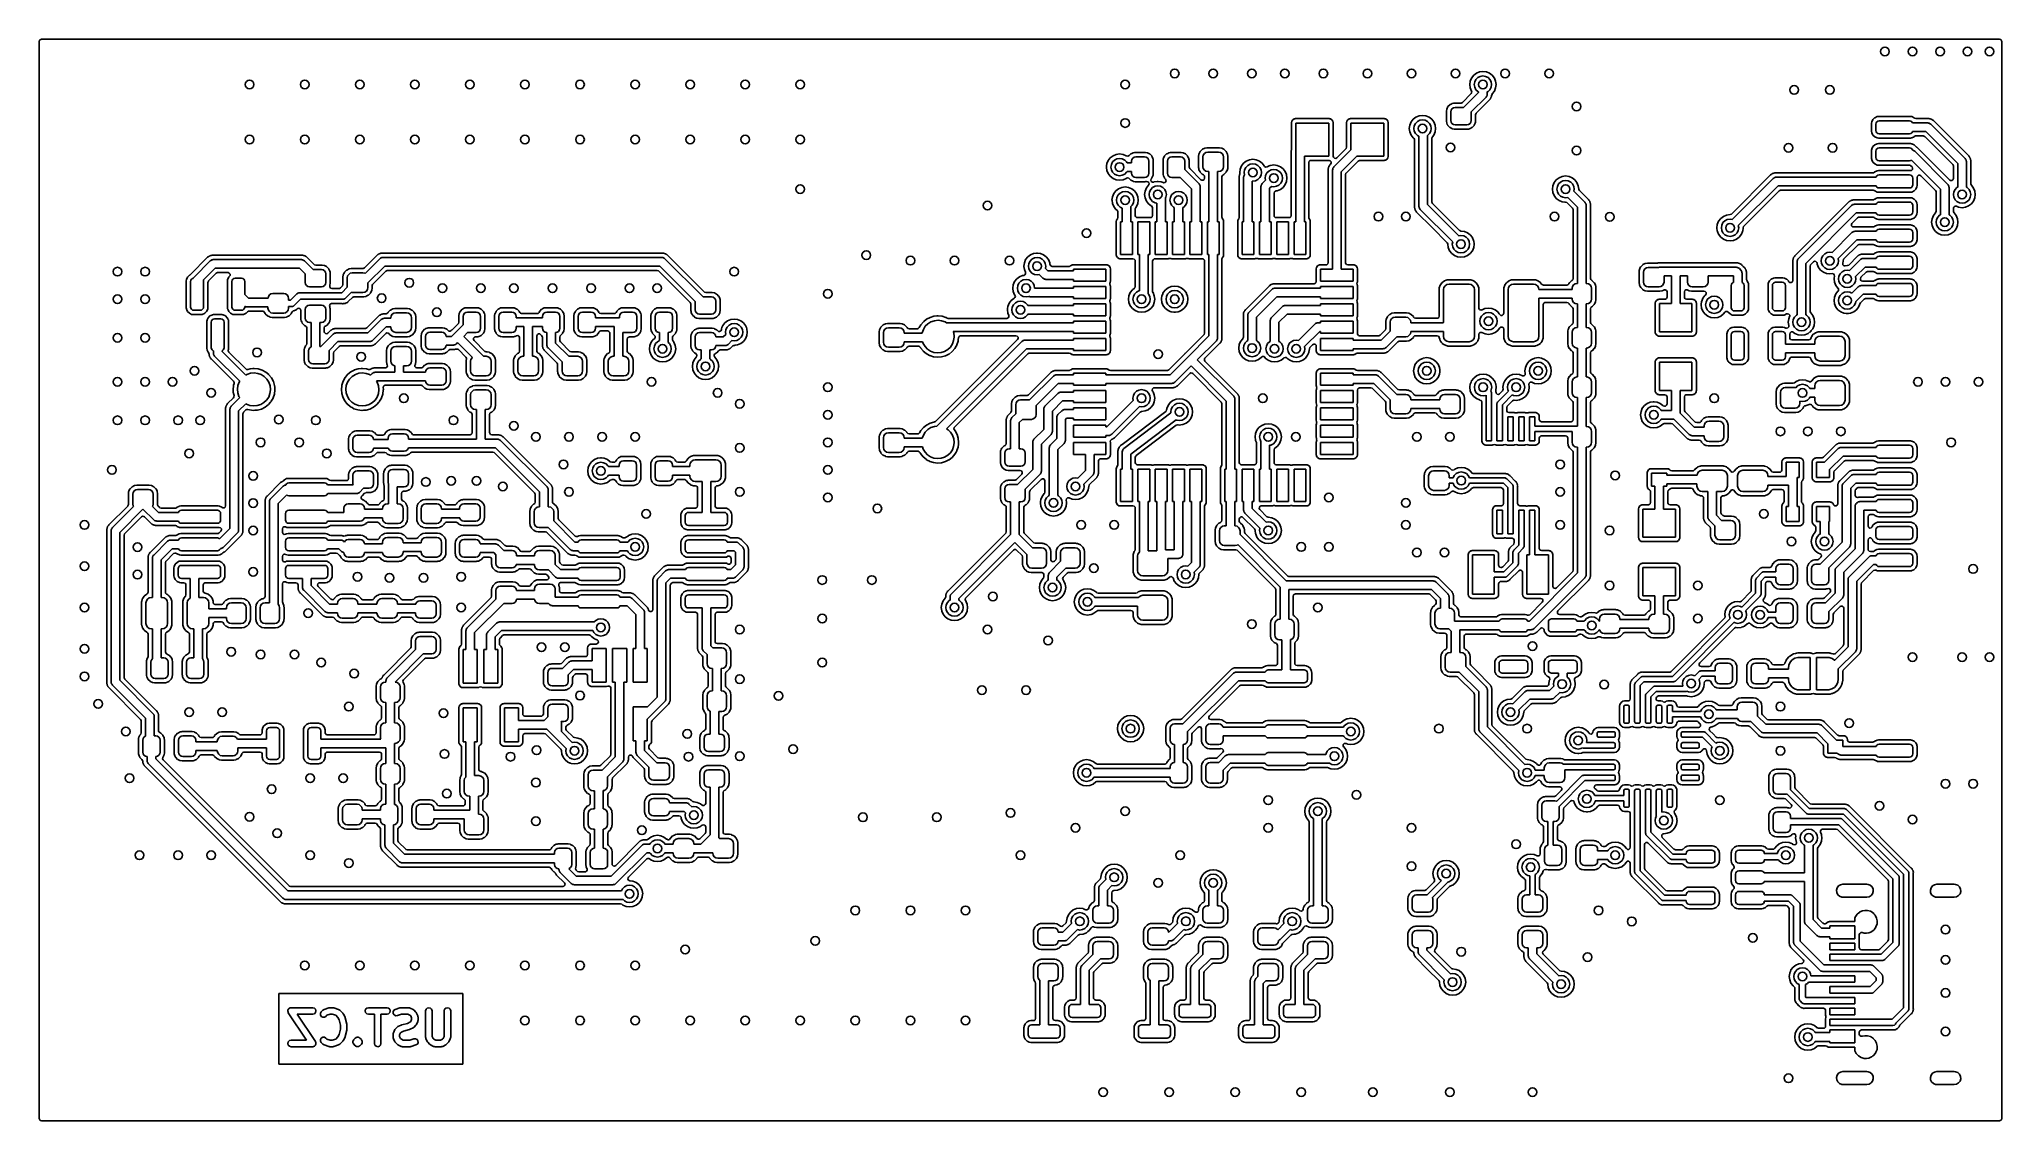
# Model space of a CAD drawing. Extents: x 3.91 to 7.47, y -4.88 to -2.92.
import ezdxf

# ---------------------------------------------------------------- set-up
doc = ezdxf.new("R2010")
doc.units = 0
doc.header["$MEASUREMENT"] = 0
doc.layers.add('BLACK', color=7, linetype='CONTINUOUS')

msp = doc.modelspace()

# ---------------------------------------------------------------- linework, layer by layer
at = {"layer": 'BLACK', "linetype": 'CONTINUOUS'}
for p, q in [((3.90657, -2.91931), (3.90731, -2.91702)), ((3.90657, -4.87573), (3.90657, -2.91931)), ((3.90731, -2.91702), (3.90926, -2.9156)), ((3.90926, -2.9156), (3.91047, -2.91541)), ((3.91047, -2.91541), (7.46688, -2.91541)), ((7.46688, -2.91541), (7.46917, -2.91615)), ((7.46917, -2.91615), (7.47059, -2.9181)), ((7.47059, -2.9181), (7.47078, -2.91931)), ((7.47078, -2.91931), (7.47078, -4.87573)), ((6.50556, -2.99158), (6.50475, -2.99775)), ((6.50795, -2.98583), (6.50556, -2.99158)), ((6.51173, -2.98089), (6.50795, -2.98583)), ((6.51667, -2.9771), (6.51173, -2.98089)), ((6.51285, -2.99775), (6.51362, -2.99289)), ((6.51362, -2.99289), (6.51586, -2.9885)), ((6.51586, -2.9885), (6.51934, -2.98501)), ((6.52242, -2.97472), (6.51667, -2.9771)), ((6.51934, -2.98501), (6.52373, -2.98278)), ((6.5286, -2.97391), (6.52242, -2.97472)), ((6.52373, -2.98278), (6.5286, -2.98201)), ((6.53477, -2.97472), (6.5286, -2.97391)), ((6.5286, -2.98201), (6.53346, -2.98278)), ((6.53346, -2.98278), (6.53785, -2.98501)), ((6.54052, -2.9771), (6.53477, -2.97472)), ((6.53785, -2.98501), (6.54134, -2.9885)), ((6.54546, -2.98089), (6.54052, -2.9771)), ((6.54134, -2.9885), (6.54357, -2.99289)), ((6.54357, -2.99289), (6.54434, -2.99775)), ((6.54925, -2.98583), (6.54546, -2.98089)), ((6.55163, -2.99158), (6.54925, -2.98583)), ((6.55244, -2.99775), (6.55163, -2.99158)), ((6.50724, -3.01417), (6.49116, -3.03025)), ((6.49329, -3.03929), (6.52072, -3.01185)), ((6.50475, -2.99775), (6.50556, -3.00392)), ((6.50556, -3.00392), (6.50787, -3.00949)), ((6.50836, -3.01182), (6.50724, -3.01417)), ((6.53416, -3.02068), (6.50738, -3.04747)), ((6.50787, -3.00949), (6.50795, -3.00968)), ((6.50795, -3.00968), (6.50791, -3.00969)), ((6.50791, -3.00969), (6.50836, -3.01182)), ((6.51362, -3.00262), (6.51285, -2.99775)), ((6.51586, -3.00701), (6.51362, -3.00262)), ((6.51934, -3.01049), (6.51586, -3.00701)), ((6.51641, -3.0496), (6.54062, -3.02539)), ((6.52072, -3.0112), (6.51934, -3.01049)), ((6.52072, -3.01185), (6.52072, -3.0112)), ((6.53486, -3.01957), (6.53416, -3.02068)), ((6.53569, -3.01854), (6.53486, -3.01957)), ((6.53579, -3.0181), (6.53569, -3.01854)), ((6.53603, -3.01772), (6.53579, -3.0181)), ((6.53618, -3.01641), (6.53603, -3.01772)), ((6.53647, -3.01513), (6.53618, -3.01641)), ((6.53785, -3.01049), (6.53647, -3.0112)), ((6.53647, -3.0112), (6.53647, -3.01513)), ((6.54134, -3.00701), (6.53785, -3.01049)), ((6.54062, -3.02539), (6.54151, -3.0245)), ((6.54062, -3.02539), (6.54062, -3.02539)), ((6.54357, -3.00262), (6.54134, -3.00701)), ((6.54151, -3.0245), (6.54194, -3.02365)), ((6.54194, -3.02365), (6.54226, -3.02313)), ((6.54226, -3.02313), (6.54264, -3.02261)), ((6.54264, -3.02261), (6.54282, -3.02236)), ((6.54264, -3.02261), (6.54264, -3.02261)), ((6.54282, -3.02236), (6.54311, -3.02146)), ((6.54311, -3.02146), (6.54335, -3.02089)), ((6.54335, -3.02089), (6.54378, -3.02005)), ((6.54434, -2.99775), (6.54357, -3.00262)), ((6.54378, -3.02005), (6.54393, -3.01911)), ((6.54393, -3.01911), (6.54407, -3.01852)), ((6.54407, -3.01852), (6.54427, -3.0179)), ((6.54427, -3.0179), (6.54436, -3.01761)), ((6.54427, -3.0179), (6.54427, -3.0179)), ((6.54436, -3.01728), (6.54437, -3.01725)), ((6.54436, -3.01761), (6.54436, -3.01728)), ((6.54437, -3.01725), (6.54441, -3.017)), ((6.54441, -3.017), (6.54445, -3.01701)), ((6.54445, -3.01701), (6.54511, -3.01498)), ((6.54511, -3.01498), (6.54536, -3.01469)), ((6.54536, -3.01469), (6.54546, -3.01461)), ((6.54546, -3.01461), (6.54925, -3.00968)), ((6.54925, -3.00968), (6.55163, -3.00392)), ((6.55163, -3.00392), (6.55244, -2.99775)), ((6.18124, -3.06444), (6.18078, -3.06674)), ((6.18298, -3.06183), (6.18124, -3.06444)), ((6.18559, -3.06008), (6.18298, -3.06183)), ((6.18597, -3.06001), (6.18559, -3.06008)), ((6.18686, -3.05983), (6.18597, -3.06001)), ((6.18597, -3.06001), (6.18597, -3.06001)), ((6.1879, -3.05962), (6.18686, -3.05983)), ((6.24945, -3.05962), (6.1879, -3.05962)), ((6.25049, -3.05983), (6.24945, -3.05962)), ((6.25138, -3.06001), (6.25049, -3.05983)), ((6.25175, -3.06008), (6.25138, -3.06001)), ((6.25138, -3.06001), (6.25138, -3.06001)), ((6.25437, -3.06183), (6.25175, -3.06008)), ((6.25611, -3.06444), (6.25437, -3.06183)), ((6.25657, -3.06674), (6.25611, -3.06444)), ((6.28124, -3.06444), (6.28078, -3.06674)), ((6.28298, -3.06183), (6.28124, -3.06444)), ((6.28559, -3.06008), (6.28298, -3.06183)), ((6.28597, -3.06001), (6.28559, -3.06008)), ((6.28686, -3.05983), (6.28597, -3.06001)), ((6.28597, -3.06001), (6.28597, -3.06001)), ((6.2879, -3.05962), (6.28686, -3.05983)), ((6.34945, -3.05962), (6.2879, -3.05962)), ((6.35049, -3.05983), (6.34945, -3.05962)), ((6.35138, -3.06001), (6.35049, -3.05983)), ((6.35175, -3.06008), (6.35138, -3.06001)), ((6.35138, -3.06001), (6.35138, -3.06001)), ((6.35437, -3.06183), (6.35175, -3.06008)), ((6.35611, -3.06444), (6.35437, -3.06183)), ((6.35657, -3.06674), (6.35611, -3.06444)), ((6.40181, -3.06066), (6.39802, -3.06559)), ((6.40675, -3.05687), (6.40181, -3.06066)), ((6.40593, -3.06826), (6.40942, -3.06478)), ((6.4125, -3.05448), (6.40675, -3.05687)), ((6.40942, -3.06478), (6.41381, -3.06254)), ((6.41867, -3.05367), (6.4125, -3.05448)), ((6.41381, -3.06254), (6.41867, -3.06177)), ((6.42485, -3.05448), (6.41867, -3.05367)), ((6.41867, -3.06177), (6.42354, -3.06254)), ((6.42354, -3.06254), (6.42793, -3.06478)), ((6.4306, -3.05687), (6.42485, -3.05448)), ((6.42793, -3.06478), (6.43142, -3.06826)), ((6.43554, -3.06066), (6.4306, -3.05687)), ((6.43933, -3.06559), (6.43554, -3.06066)), ((6.46267, -3.04223), (6.46208, -3.04592)), ((6.46208, -3.04592), (6.46208, -3.06415)), ((6.46208, -3.06415), (6.46267, -3.06784)), ((6.46493, -3.03778), (6.46267, -3.04223)), ((6.46846, -3.03425), (6.46493, -3.03778)), ((6.46874, -3.03411), (6.46846, -3.03425)), ((6.47069, -3.03311), (6.46874, -3.03411)), ((6.46874, -3.03411), (6.46874, -3.03411)), ((6.46997, -3.04716), (6.47057, -3.04415)), ((6.46997, -3.06291), (6.46997, -3.04716)), ((6.47057, -3.06592), (6.46997, -3.06291)), ((6.47057, -3.04415), (6.47228, -3.04159)), ((6.47291, -3.03198), (6.47069, -3.03311)), ((6.47228, -3.04159), (6.47483, -3.03989)), ((6.475, -3.03165), (6.47291, -3.03198)), ((6.47483, -3.03989), (6.47785, -3.03929)), ((6.47646, -3.03142), (6.475, -3.03165)), ((6.47661, -3.03139), (6.47646, -3.03142)), ((6.47646, -3.03142), (6.47646, -3.03142)), ((6.47777, -3.03139), (6.47661, -3.03139)), ((6.4884, -3.03139), (6.47777, -3.03139)), ((6.47785, -3.03929), (6.49329, -3.03929)), ((6.48901, -3.03135), (6.4884, -3.03139)), ((6.49116, -3.03025), (6.48901, -3.03135)), ((6.50738, -3.06291), (6.50678, -3.06592)), ((6.50738, -3.04747), (6.50738, -3.06291)), ((6.515, -3.06583), (6.51525, -3.0643)), ((6.51525, -3.0643), (6.51527, -3.06415)), ((6.51525, -3.0643), (6.51525, -3.0643)), ((6.51527, -3.05236), (6.51601, -3.05006)), ((6.51527, -3.06415), (6.51527, -3.05236)), ((6.51601, -3.05006), (6.51641, -3.0496)), ((7.23689, -3.06124), (7.23487, -3.06537)), ((7.23937, -3.05876), (7.23689, -3.06124)), ((7.23991, -3.05822), (7.23937, -3.05876)), ((7.24014, -3.05799), (7.23991, -3.05822)), ((7.24426, -3.05597), (7.24014, -3.05799)), ((7.24283, -3.06711), (7.24411, -3.06519)), ((7.24411, -3.06519), (7.24602, -3.06391)), ((7.24456, -3.05592), (7.24426, -3.05597)), ((7.24683, -3.05559), (7.24456, -3.05592)), ((7.24456, -3.05592), (7.24456, -3.05592)), ((7.24602, -3.06391), (7.24828, -3.06346)), ((7.24697, -3.05557), (7.24683, -3.05559)), ((7.24683, -3.05559), (7.24683, -3.05559)), ((7.30471, -3.05557), (7.24697, -3.05557)), ((7.24828, -3.06346), (7.3034, -3.06346)), ((7.3034, -3.06346), (7.30566, -3.06391)), ((7.30485, -3.05559), (7.30471, -3.05557)), ((7.3071, -3.05592), (7.30485, -3.05559)), ((7.30485, -3.05559), (7.30485, -3.05559)), ((7.30566, -3.06391), (7.30758, -3.06519)), ((7.3074, -3.05596), (7.3071, -3.05592)), ((7.3071, -3.05592), (7.3071, -3.05592)), ((7.31152, -3.05798), (7.3074, -3.05596)), ((7.30758, -3.06519), (7.30886, -3.06711)), ((7.31175, -3.05821), (7.31152, -3.05798)), ((7.31191, -3.05837), (7.31175, -3.05821)), ((7.31237, -3.05876), (7.31191, -3.05837)), ((7.31467, -3.05951), (7.31237, -3.05876)), ((7.33893, -3.05951), (7.31467, -3.05951)), ((7.33983, -3.0598), (7.33893, -3.05951)), ((7.34043, -3.05994), (7.33983, -3.0598)), ((7.34106, -3.06004), (7.34043, -3.05994)), ((7.34136, -3.06009), (7.34106, -3.06004)), ((7.34106, -3.06004), (7.34106, -3.06004)), ((7.34221, -3.06052), (7.34136, -3.06009)), ((7.34277, -3.06075), (7.34221, -3.06052)), ((7.34368, -3.06105), (7.34277, -3.06075)), ((7.34393, -3.06123), (7.34368, -3.06105)), ((7.34445, -3.06161), (7.34393, -3.06123)), ((7.34497, -3.06193), (7.34445, -3.06161)), ((7.34581, -3.06236), (7.34497, -3.06193)), ((7.3467, -3.06325), (7.34581, -3.06236)), ((7.4107, -3.12724), (7.3467, -3.06325)), ((7.3467, -3.06325), (7.3467, -3.06325)), ((6.18078, -3.06674), (6.18078, -3.11604)), ((6.18867, -3.11884), (6.18867, -3.06752)), ((6.18867, -3.06752), (6.24867, -3.06752)), ((6.24867, -3.06752), (6.24867, -3.12752)), ((6.25657, -3.12791), (6.25657, -3.06674)), ((6.28078, -3.06674), (6.28078, -3.1115)), ((6.28867, -3.11638), (6.28867, -3.06752)), ((6.28867, -3.06752), (6.34867, -3.06752)), ((6.34867, -3.06752), (6.34867, -3.12752)), ((6.35657, -3.12829), (6.35657, -3.06674)), ((6.39564, -3.07135), (6.39483, -3.07752)), ((6.39483, -3.07752), (6.39564, -3.08369)), ((6.39802, -3.06559), (6.39564, -3.07135)), ((6.39564, -3.08369), (6.39802, -3.08944)), ((6.39802, -3.08944), (6.40181, -3.09438)), ((6.40181, -3.09438), (6.40257, -3.09496)), ((6.40257, -3.09496), (6.40286, -3.09518)), ((6.40286, -3.09518), (6.40422, -3.09717)), ((6.40293, -3.07752), (6.4037, -3.07265)), ((6.4037, -3.08238), (6.40293, -3.07752)), ((6.4037, -3.07265), (6.40593, -3.06826)), ((6.40593, -3.08677), (6.4037, -3.08238)), ((6.40422, -3.09717), (6.40438, -3.09827)), ((6.40438, -3.09827), (6.40438, -3.22149)), ((6.40942, -3.09026), (6.40593, -3.08677)), ((6.41228, -3.09171), (6.40942, -3.09026)), ((6.41228, -3.21899), (6.41228, -3.09171)), ((6.43142, -3.08677), (6.42803, -3.09016)), ((6.42803, -3.09016), (6.42803, -3.21573)), ((6.43142, -3.06826), (6.43365, -3.07265)), ((6.43365, -3.08238), (6.43142, -3.08677)), ((6.43365, -3.07265), (6.43442, -3.07752)), ((6.43442, -3.07752), (6.43365, -3.08238)), ((6.43592, -3.0952), (6.43672, -3.09283)), ((6.43592, -3.21085), (6.43592, -3.0952)), ((6.43672, -3.09283), (6.43917, -3.08964)), ((6.43917, -3.08964), (6.43933, -3.08944)), ((6.44171, -3.07135), (6.43933, -3.06559)), ((6.43933, -3.08944), (6.44171, -3.08369)), ((6.44252, -3.07752), (6.44171, -3.07135)), ((6.44171, -3.08369), (6.44252, -3.07752)), ((6.46267, -3.06784), (6.4638, -3.07007)), ((6.4638, -3.07007), (6.46458, -3.0716)), ((6.46458, -3.0716), (6.46493, -3.07229)), ((6.46493, -3.07229), (6.46846, -3.07583)), ((6.46846, -3.07583), (6.46874, -3.07597)), ((6.46874, -3.07597), (6.46874, -3.07597)), ((6.46874, -3.07597), (6.47228, -3.07777)), ((6.47228, -3.06848), (6.47057, -3.06592)), ((6.47483, -3.07019), (6.47228, -3.06848)), ((6.47228, -3.07777), (6.47291, -3.07809)), ((6.47291, -3.07809), (6.47322, -3.07814)), ((6.47322, -3.07814), (6.47322, -3.07814)), ((6.47322, -3.07814), (6.47646, -3.07865)), ((6.47785, -3.07078), (6.47483, -3.07019)), ((6.47646, -3.07865), (6.47646, -3.07865)), ((6.47646, -3.07865), (6.47661, -3.07868)), ((6.47661, -3.07868), (6.48867, -3.07868)), ((6.4995, -3.07078), (6.47785, -3.07078)), ((6.48867, -3.07868), (6.50074, -3.07868)), ((6.50251, -3.07019), (6.4995, -3.07078)), ((6.50074, -3.07868), (6.50089, -3.07865)), ((6.50089, -3.07865), (6.50234, -3.07842)), ((6.50089, -3.07865), (6.50089, -3.07865)), ((6.50234, -3.07842), (6.50443, -3.07809)), ((6.50507, -3.06848), (6.50251, -3.07019)), ((6.50443, -3.07809), (6.50666, -3.07696)), ((6.50678, -3.06592), (6.50507, -3.06848)), ((6.50666, -3.07696), (6.50861, -3.07597)), ((6.50861, -3.07597), (6.50889, -3.07583)), ((6.50861, -3.07597), (6.50861, -3.07597)), ((6.50889, -3.07583), (6.51242, -3.07229)), ((6.51242, -3.07229), (6.51277, -3.0716)), ((6.51277, -3.0716), (6.51455, -3.06812)), ((6.51455, -3.06812), (6.51468, -3.06784)), ((6.51455, -3.06812), (6.51455, -3.06812)), ((6.51468, -3.06784), (6.515, -3.06583)), ((7.23451, -3.06784), (7.23448, -3.06806)), ((7.23448, -3.06806), (7.23448, -3.08249)), ((7.23448, -3.08249), (7.23488, -3.0852)), ((7.23483, -3.06567), (7.23451, -3.06784)), ((7.23487, -3.06537), (7.23483, -3.06567)), ((7.23483, -3.06567), (7.23483, -3.06567)), ((7.23488, -3.0852), (7.23691, -3.08932)), ((7.23691, -3.08932), (7.24016, -3.09257)), ((7.24016, -3.09257), (7.24428, -3.09459)), ((7.24238, -3.06937), (7.24283, -3.06711)), ((7.24238, -3.08118), (7.24238, -3.06937)), ((7.24283, -3.08344), (7.24238, -3.08118)), ((7.24411, -3.08535), (7.24283, -3.08344)), ((7.24602, -3.08663), (7.24411, -3.08535)), ((7.24428, -3.09459), (7.24458, -3.09463)), ((7.24458, -3.09463), (7.24458, -3.09463)), ((7.24458, -3.09463), (7.24683, -3.09496)), ((7.24828, -3.08708), (7.24602, -3.08663)), ((7.24683, -3.09496), (7.24683, -3.09496)), ((7.24683, -3.09496), (7.24697, -3.09498)), ((7.24697, -3.09498), (7.30471, -3.09498)), ((7.3034, -3.08708), (7.24828, -3.08708)), ((7.30566, -3.08663), (7.3034, -3.08708)), ((7.30471, -3.09498), (7.30485, -3.09496)), ((7.30485, -3.09496), (7.30712, -3.09462)), ((7.30485, -3.09496), (7.30485, -3.09496)), ((7.30758, -3.08535), (7.30566, -3.08663)), ((7.30712, -3.09462), (7.30742, -3.09458)), ((7.30712, -3.09462), (7.30712, -3.09462)), ((7.30742, -3.09458), (7.31154, -3.09255)), ((7.30886, -3.08344), (7.30758, -3.08535)), ((7.30886, -3.06711), (7.30891, -3.0674)), ((7.30891, -3.08315), (7.30886, -3.08344)), ((7.30891, -3.0674), (7.33644, -3.0674)), ((7.33317, -3.08315), (7.30891, -3.08315)), ((7.31154, -3.09255), (7.31191, -3.09218)), ((7.31191, -3.09218), (7.31406, -3.09109)), ((7.31406, -3.09109), (7.31467, -3.09104)), ((7.31467, -3.09104), (7.32829, -3.09104)), ((7.32829, -3.09104), (7.33058, -3.09178)), ((7.33058, -3.09178), (7.33104, -3.09218)), ((7.33104, -3.09218), (7.38177, -3.14291)), ((7.3908, -3.14078), (7.33317, -3.08315)), ((7.33644, -3.0674), (7.33773, -3.06769)), ((7.33773, -3.06769), (7.33903, -3.06784)), ((7.33903, -3.06784), (7.33942, -3.06808)), ((7.33942, -3.06808), (7.33986, -3.06818)), ((7.33986, -3.06818), (7.34089, -3.06901)), ((7.34089, -3.06901), (7.342, -3.0697)), ((7.342, -3.0697), (7.40425, -3.13196)), ((5.84802, -3.13559), (5.84564, -3.14135)), ((5.85181, -3.13066), (5.84802, -3.13559)), ((5.85675, -3.12687), (5.85181, -3.13066)), ((5.85593, -3.13826), (5.85942, -3.13478)), ((5.8625, -3.12448), (5.85675, -3.12687)), ((5.85942, -3.13478), (5.86381, -3.13254)), ((5.86867, -3.12367), (5.8625, -3.12448)), ((5.86381, -3.13254), (5.86867, -3.13177)), ((5.87485, -3.12448), (5.86867, -3.12367)), ((5.86867, -3.13177), (5.87354, -3.13254)), ((5.87354, -3.13254), (5.87793, -3.13478)), ((5.8806, -3.12687), (5.87485, -3.12448)), ((5.87793, -3.13478), (5.88142, -3.13826)), ((5.8808, -3.12702), (5.8806, -3.12687)), ((5.88086, -3.12706), (5.8808, -3.12702)), ((5.8808, -3.12702), (5.8808, -3.12702)), ((5.88146, -3.12744), (5.88086, -3.12706)), ((5.88384, -3.12782), (5.88146, -3.12744)), ((5.88598, -3.12673), (5.88384, -3.12782)), ((5.88894, -3.12377), (5.88598, -3.12673)), ((5.88921, -3.12364), (5.88894, -3.12377)), ((5.89116, -3.12264), (5.88921, -3.12364)), ((5.88921, -3.12364), (5.88921, -3.12364)), ((5.89045, -3.13669), (5.89105, -3.13368)), ((5.89105, -3.13368), (5.89275, -3.13112)), ((5.89339, -3.12151), (5.89116, -3.12264)), ((5.89275, -3.13112), (5.89531, -3.12942)), ((5.89548, -3.12118), (5.89339, -3.12151)), ((5.89531, -3.12942), (5.89832, -3.12882)), ((5.89693, -3.12095), (5.89548, -3.12118)), ((5.89708, -3.12092), (5.89693, -3.12095)), ((5.89693, -3.12095), (5.89693, -3.12095)), ((5.9062, -3.12092), (5.89708, -3.12092)), ((5.89832, -3.12882), (5.91407, -3.12882)), ((5.91531, -3.12092), (5.9062, -3.12092)), ((5.91407, -3.12882), (5.91708, -3.12942)), ((5.91546, -3.12095), (5.91531, -3.12092)), ((5.9187, -3.12146), (5.91546, -3.12095)), ((5.91546, -3.12095), (5.91546, -3.12095)), ((5.91708, -3.12942), (5.91964, -3.13112)), ((5.919, -3.12151), (5.9187, -3.12146)), ((5.9187, -3.12146), (5.9187, -3.12146)), ((5.91927, -3.12165), (5.919, -3.12151)), ((5.92318, -3.12364), (5.91927, -3.12165)), ((5.91927, -3.12165), (5.91927, -3.12165)), ((5.91964, -3.13112), (5.92134, -3.13368)), ((5.92134, -3.13368), (5.92194, -3.13669)), ((5.92345, -3.12377), (5.92318, -3.12364)), ((5.92318, -3.12364), (5.92318, -3.12364)), ((5.92698, -3.12731), (5.92345, -3.12377)), ((5.92712, -3.12758), (5.92698, -3.12731)), ((5.92784, -3.12898), (5.92712, -3.12758)), ((5.92712, -3.12758), (5.92712, -3.12758)), ((5.92925, -3.13176), (5.92784, -3.12898)), ((5.92948, -3.13321), (5.92925, -3.13176)), ((5.92977, -3.13502), (5.92948, -3.13321)), ((5.92984, -3.13545), (5.92977, -3.13502)), ((5.92984, -3.15958), (5.92984, -3.13545)), ((5.94758, -3.13503), (5.94751, -3.13545)), ((5.94751, -3.13545), (5.94751, -3.15958)), ((5.94805, -3.13206), (5.94758, -3.13503)), ((5.9481, -3.13176), (5.94805, -3.13206)), ((5.94805, -3.13206), (5.94805, -3.13206)), ((5.94865, -3.13067), (5.9481, -3.13176)), ((5.95023, -3.12758), (5.94865, -3.13067)), ((5.95037, -3.12731), (5.95023, -3.12758)), ((5.95023, -3.12758), (5.95023, -3.12758)), ((5.9539, -3.12377), (5.95037, -3.12731)), ((5.95417, -3.12364), (5.9539, -3.12377)), ((5.95612, -3.12264), (5.95417, -3.12364)), ((5.95417, -3.12364), (5.95417, -3.12364)), ((5.95541, -3.13669), (5.95601, -3.13368)), ((5.95601, -3.13368), (5.95771, -3.13112)), ((5.95835, -3.12151), (5.95612, -3.12264)), ((5.95771, -3.13112), (5.96027, -3.12942)), ((5.96044, -3.12118), (5.95835, -3.12151)), ((5.96027, -3.12942), (5.96328, -3.12882)), ((5.96189, -3.12095), (5.96044, -3.12118)), ((5.96204, -3.12092), (5.96189, -3.12095)), ((5.96189, -3.12095), (5.96189, -3.12095)), ((5.97116, -3.12092), (5.96204, -3.12092)), ((5.96328, -3.12882), (5.97903, -3.12882)), ((5.98027, -3.12092), (5.97116, -3.12092)), ((5.97903, -3.12882), (5.98204, -3.12942)), ((5.98042, -3.12095), (5.98027, -3.12092)), ((5.98366, -3.12146), (5.98042, -3.12095)), ((5.98042, -3.12095), (5.98042, -3.12095)), ((5.98204, -3.12942), (5.9846, -3.13112)), ((5.98396, -3.12151), (5.98366, -3.12146)), ((5.98366, -3.12146), (5.98366, -3.12146)), ((5.98424, -3.12165), (5.98396, -3.12151)), ((5.98814, -3.12364), (5.98424, -3.12165)), ((5.98424, -3.12165), (5.98424, -3.12165)), ((5.9846, -3.13112), (5.9863, -3.13368)), ((5.9863, -3.13368), (5.9869, -3.13669)), ((5.98841, -3.12377), (5.98814, -3.12364)), ((5.98814, -3.12364), (5.98814, -3.12364)), ((5.99194, -3.12731), (5.98841, -3.12377)), ((5.99208, -3.12758), (5.99194, -3.12731)), ((5.9928, -3.12898), (5.99208, -3.12758)), ((5.99208, -3.12758), (5.99208, -3.12758)), ((5.99421, -3.13176), (5.9928, -3.12898)), ((5.99444, -3.13321), (5.99421, -3.13176)), ((5.99473, -3.13502), (5.99444, -3.13321)), ((5.9948, -3.13545), (5.99473, -3.13502)), ((5.9948, -3.1356), (5.9948, -3.13545)), ((5.9948, -3.14725), (5.9948, -3.1356)), ((6.0126, -3.12458), (6.01208, -3.12785)), ((6.01208, -3.12785), (6.01208, -3.14821)), ((6.01265, -3.12423), (6.0126, -3.12458)), ((6.0127, -3.12393), (6.01265, -3.12423)), ((6.01265, -3.12423), (6.01265, -3.12423)), ((6.01394, -3.12151), (6.0127, -3.12393)), ((6.01497, -3.11947), (6.01394, -3.12151)), ((6.01511, -3.1192), (6.01497, -3.11947)), ((6.01497, -3.11947), (6.01497, -3.11947)), ((6.01886, -3.11545), (6.01511, -3.1192)), ((6.01914, -3.11531), (6.01886, -3.11545)), ((6.02332, -3.11318), (6.01914, -3.11531)), ((6.01914, -3.11531), (6.01914, -3.11531)), ((6.01997, -3.12917), (6.02065, -3.12578)), ((6.01997, -3.14689), (6.01997, -3.12917)), ((6.02065, -3.12578), (6.02257, -3.12291)), ((6.02257, -3.12291), (6.02544, -3.12099)), ((6.02359, -3.11304), (6.02332, -3.11318)), ((6.02332, -3.11318), (6.02332, -3.11318)), ((6.02389, -3.11299), (6.02359, -3.11304)), ((6.02736, -3.11244), (6.02389, -3.11299)), ((6.02389, -3.11299), (6.02389, -3.11299)), ((6.02544, -3.12099), (6.02883, -3.12031)), ((6.02751, -3.11242), (6.02736, -3.11244)), ((6.02736, -3.11244), (6.02736, -3.11244)), ((6.04984, -3.11242), (6.02751, -3.11242)), ((6.02883, -3.12031), (6.04852, -3.12031)), ((6.04852, -3.12031), (6.05191, -3.12099)), ((6.04999, -3.11244), (6.04984, -3.11242)), ((6.05346, -3.11299), (6.04999, -3.11244)), ((6.04999, -3.11244), (6.04999, -3.11244)), ((6.05191, -3.12099), (6.05478, -3.12291)), ((6.05376, -3.11304), (6.05346, -3.11299)), ((6.05346, -3.11299), (6.05346, -3.11299)), ((6.05403, -3.11318), (6.05376, -3.11304)), ((6.05821, -3.11531), (6.05403, -3.11318)), ((6.05403, -3.11318), (6.05403, -3.11318)), ((6.05478, -3.12291), (6.0567, -3.12578)), ((6.0567, -3.12578), (6.05738, -3.12917)), ((6.05738, -3.12917), (6.05738, -3.14689)), ((6.05849, -3.11545), (6.05821, -3.11531)), ((6.05821, -3.11531), (6.05821, -3.11531)), ((6.06224, -3.1192), (6.05849, -3.11545)), ((6.06238, -3.11947), (6.06224, -3.1192)), ((6.06341, -3.12151), (6.06238, -3.11947)), ((6.06238, -3.11947), (6.06238, -3.11947)), ((6.06465, -3.12393), (6.06341, -3.12151)), ((6.0647, -3.12423), (6.06465, -3.12393)), ((6.06475, -3.12458), (6.0647, -3.12423)), ((6.0647, -3.12423), (6.0647, -3.12423)), ((6.06527, -3.12785), (6.06475, -3.12458)), ((6.06527, -3.14821), (6.06527, -3.12785)), ((6.10449, -3.1343), (6.09874, -3.13668)), ((6.11066, -3.13349), (6.10449, -3.1343)), ((6.11684, -3.1343), (6.11066, -3.13349)), ((6.12259, -3.13668), (6.11684, -3.1343)), ((6.18064, -3.11709), (6.18054, -3.11738)), ((6.18054, -3.11738), (6.18054, -3.23551)), ((6.18069, -3.11679), (6.18064, -3.11709)), ((6.18078, -3.11604), (6.18066, -3.11678)), ((6.18066, -3.11678), (6.18069, -3.11679)), ((6.18844, -3.11987), (6.18867, -3.11884)), ((6.18844, -3.24728), (6.18844, -3.11987)), ((6.24867, -3.12752), (6.20419, -3.12752)), ((6.20419, -3.12752), (6.20419, -3.24728)), ((6.21282, -3.13702), (6.21477, -3.1356)), ((6.21477, -3.1356), (6.21598, -3.13541)), ((6.21598, -3.13541), (6.24907, -3.13541)), ((6.24907, -3.13541), (6.25136, -3.13615)), ((6.25136, -3.13615), (6.25278, -3.1381)), ((6.25699, -3.12968), (6.25657, -3.12791)), ((6.2587, -3.13139), (6.25699, -3.12968)), ((6.25767, -3.14738), (6.28867, -3.11638)), ((6.26108, -3.13176), (6.2587, -3.13139)), ((6.26322, -3.13067), (6.26108, -3.13176)), ((6.27964, -3.11425), (6.26322, -3.13067)), ((6.29981, -3.12752), (6.27112, -3.15621)), ((6.28004, -3.11379), (6.27964, -3.11425)), ((6.28078, -3.1115), (6.28004, -3.11379)), ((6.34867, -3.12752), (6.29981, -3.12752)), ((6.30194, -3.13655), (6.30408, -3.13546)), ((6.30408, -3.13546), (6.30469, -3.13541)), ((6.30469, -3.13541), (6.34945, -3.13541)), ((6.34945, -3.13541), (6.35049, -3.1352)), ((6.35049, -3.1352), (6.35138, -3.13503)), ((6.35138, -3.13503), (6.35175, -3.13495)), ((6.35138, -3.13503), (6.35138, -3.13503)), ((6.35175, -3.13495), (6.35437, -3.13321)), ((6.35437, -3.13321), (6.35611, -3.1306)), ((6.35611, -3.1306), (6.35657, -3.12829)), ((7.2345, -3.11713), (7.23448, -3.11727)), ((7.23448, -3.11727), (7.23448, -3.1317)), ((7.23448, -3.1317), (7.2345, -3.13184)), ((7.23483, -3.11488), (7.2345, -3.11713)), ((7.2345, -3.13184), (7.2345, -3.13184)), ((7.2345, -3.13184), (7.23479, -3.13382)), ((7.23479, -3.13382), (7.23488, -3.13441)), ((7.23487, -3.11458), (7.23483, -3.11488)), ((7.23483, -3.11488), (7.23483, -3.11488)), ((7.23689, -3.11046), (7.23487, -3.11458)), ((7.23488, -3.13441), (7.23691, -3.13853)), ((7.24014, -3.1072), (7.23689, -3.11046)), ((7.24426, -3.10518), (7.24014, -3.1072)), ((7.24238, -3.11858), (7.24283, -3.11632)), ((7.24238, -3.13039), (7.24238, -3.11858)), ((7.24283, -3.13265), (7.24238, -3.13039)), ((7.24283, -3.11632), (7.24411, -3.1144)), ((7.24411, -3.13457), (7.24283, -3.13265)), ((7.24411, -3.1144), (7.24602, -3.11312)), ((7.24602, -3.13585), (7.24411, -3.13457)), ((7.24456, -3.10514), (7.24426, -3.10518)), ((7.24683, -3.1048), (7.24456, -3.10514)), ((7.24456, -3.10514), (7.24456, -3.10514)), ((7.24602, -3.11312), (7.24828, -3.11267)), ((7.24828, -3.1363), (7.24602, -3.13585)), ((7.24697, -3.10478), (7.24683, -3.1048)), ((7.24683, -3.1048), (7.24683, -3.1048)), ((7.30471, -3.10478), (7.24697, -3.10478)), ((7.24828, -3.11267), (7.3034, -3.11267)), ((7.3034, -3.1363), (7.24828, -3.1363)), ((7.3034, -3.11267), (7.30566, -3.11312)), ((7.30566, -3.13585), (7.3034, -3.1363)), ((7.30485, -3.1048), (7.30471, -3.10478)), ((7.3071, -3.10513), (7.30485, -3.1048)), ((7.30485, -3.1048), (7.30485, -3.1048)), ((7.30566, -3.11312), (7.30758, -3.1144)), ((7.30672, -3.13514), (7.30566, -3.13585)), ((7.35932, -3.18774), (7.30672, -3.13514)), ((7.3074, -3.10517), (7.3071, -3.10513)), ((7.3071, -3.10513), (7.3071, -3.10513)), ((7.31152, -3.10719), (7.3074, -3.10517)), ((7.30758, -3.1144), (7.30886, -3.11632)), ((7.30886, -3.11632), (7.30898, -3.11696)), ((7.30898, -3.11696), (7.30981, -3.11705)), ((7.30981, -3.11705), (7.31019, -3.11729)), ((7.31019, -3.11729), (7.31063, -3.1174)), ((7.31063, -3.1174), (7.31166, -3.11822)), ((7.31175, -3.10742), (7.31152, -3.10719)), ((7.31166, -3.11822), (7.31277, -3.11892)), ((7.31477, -3.11043), (7.31175, -3.10742)), ((7.31175, -3.10742), (7.31175, -3.10742)), ((7.31277, -3.11892), (7.37278, -3.17892)), ((7.31575, -3.11114), (7.31477, -3.11043)), ((7.31659, -3.11157), (7.31575, -3.11114)), ((7.31748, -3.11246), (7.31659, -3.11157)), ((7.37625, -3.17124), (7.31748, -3.11246)), ((7.31748, -3.11246), (7.31748, -3.11246)), ((7.40425, -3.13196), (7.40495, -3.13307)), ((7.40495, -3.13307), (7.40577, -3.1341)), ((7.40577, -3.1341), (7.40587, -3.13454)), ((7.40587, -3.13454), (7.40611, -3.13493)), ((7.40611, -3.13493), (7.40626, -3.13623)), ((7.40626, -3.13623), (7.40655, -3.13752)), ((7.41159, -3.12813), (7.4107, -3.12724)), ((7.4107, -3.12724), (7.4107, -3.12724)), ((7.41173, -3.12841), (7.41159, -3.12813)), ((7.41202, -3.12898), (7.41173, -3.12841)), ((7.41173, -3.12841), (7.41173, -3.12841)), ((7.41234, -3.1295), (7.41202, -3.12898)), ((7.4129, -3.13027), (7.41234, -3.1295)), ((7.41299, -3.13056), (7.4129, -3.13027)), ((7.41319, -3.13117), (7.41299, -3.13056)), ((7.41299, -3.13056), (7.41299, -3.13056)), ((7.41343, -3.13174), (7.41319, -3.13117)), ((7.41386, -3.13258), (7.41343, -3.13174)), ((7.41391, -3.13289), (7.41386, -3.13258)), ((7.41401, -3.13352), (7.41391, -3.13289)), ((7.41391, -3.13289), (7.41391, -3.13289)), ((7.41415, -3.13412), (7.41401, -3.13352)), ((7.41444, -3.13502), (7.41415, -3.13412)), ((7.41444, -3.17799), (7.41444, -3.13502)), ((5.84486, -3.14725), (5.84483, -3.14752)), ((5.84483, -3.14752), (5.84486, -3.14777)), ((5.84515, -3.14505), (5.84486, -3.14725)), ((5.84486, -3.14777), (5.84494, -3.14836)), ((5.84494, -3.14836), (5.84564, -3.15369)), ((5.84564, -3.14135), (5.84515, -3.14505)), ((5.84564, -3.15369), (5.84802, -3.15944)), ((5.84802, -3.15944), (5.85181, -3.16438)), ((5.85181, -3.16438), (5.85675, -3.16817)), ((5.85293, -3.14752), (5.8537, -3.14265)), ((5.8537, -3.15238), (5.85293, -3.14752)), ((5.8537, -3.14265), (5.85593, -3.13826)), ((5.85593, -3.15677), (5.8537, -3.15238)), ((5.85942, -3.16026), (5.85593, -3.15677)), ((5.85675, -3.16817), (5.8625, -3.17055)), ((5.86381, -3.16249), (5.85942, -3.16026)), ((5.8625, -3.17055), (5.86867, -3.17136)), ((5.86867, -3.16326), (5.86381, -3.16249)), ((5.87354, -3.16249), (5.86867, -3.16326)), ((5.86867, -3.17136), (5.87485, -3.17055)), ((5.87793, -3.16026), (5.87354, -3.16249)), ((5.87485, -3.17055), (5.8806, -3.16817)), ((5.88142, -3.15677), (5.87793, -3.16026)), ((5.8806, -3.16817), (5.8808, -3.16801)), ((5.8808, -3.16801), (5.88086, -3.16797)), ((5.8808, -3.16801), (5.8808, -3.16801)), ((5.88086, -3.16797), (5.8809, -3.16795)), ((5.8809, -3.16795), (5.88102, -3.16788)), ((5.88102, -3.16788), (5.88103, -3.16791)), ((5.88103, -3.16791), (5.88313, -3.16717)), ((5.88142, -3.13826), (5.88212, -3.13964)), ((5.88212, -3.15539), (5.88142, -3.15677)), ((5.88212, -3.13964), (5.89045, -3.13964)), ((5.89045, -3.15539), (5.88212, -3.15539)), ((5.88313, -3.16717), (5.88544, -3.16785)), ((5.88544, -3.16785), (5.88598, -3.16831)), ((5.88598, -3.16831), (5.88894, -3.17126)), ((5.88894, -3.17126), (5.88921, -3.1714)), ((5.88921, -3.1714), (5.88921, -3.1714)), ((5.88921, -3.1714), (5.893, -3.17333)), ((5.89045, -3.13964), (5.89045, -3.13669)), ((5.89045, -3.15834), (5.89045, -3.15539)), ((5.89105, -3.16136), (5.89045, -3.15834)), ((5.89275, -3.16391), (5.89105, -3.16136)), ((5.89531, -3.16562), (5.89275, -3.16391)), ((5.89832, -3.16622), (5.89531, -3.16562)), ((5.91407, -3.16622), (5.89832, -3.16622)), ((5.91708, -3.16562), (5.91407, -3.16622)), ((5.91964, -3.16391), (5.91708, -3.16562)), ((5.92134, -3.16136), (5.91964, -3.16391)), ((5.92194, -3.15834), (5.92134, -3.16136)), ((5.92194, -3.13669), (5.92194, -3.15834)), ((5.92522, -3.17142), (5.92579, -3.16908)), ((5.92615, -3.17364), (5.92522, -3.17142)), ((5.92579, -3.16908), (5.92635, -3.16836)), ((5.92635, -3.16836), (5.92698, -3.16773)), ((5.92698, -3.16773), (5.92722, -3.16726)), ((5.92722, -3.16726), (5.92911, -3.16355)), ((5.92911, -3.16355), (5.92925, -3.16328)), ((5.92911, -3.16355), (5.92911, -3.16355)), ((5.92925, -3.16328), (5.92937, -3.16256)), ((5.92937, -3.16256), (5.92981, -3.15974)), ((5.92981, -3.15974), (5.92984, -3.15958)), ((5.92981, -3.15974), (5.92981, -3.15974)), ((5.94751, -3.15958), (5.94754, -3.15974)), ((5.94754, -3.15974), (5.94754, -3.15974)), ((5.94754, -3.15974), (5.94774, -3.161)), ((5.94774, -3.161), (5.9481, -3.16328)), ((5.9481, -3.16328), (5.94871, -3.16448)), ((5.94871, -3.16448), (5.95013, -3.16726)), ((5.95013, -3.16726), (5.95037, -3.16773)), ((5.95037, -3.16773), (5.95215, -3.16951)), ((5.95215, -3.16951), (5.95324, -3.17166)), ((5.95324, -3.17166), (5.95287, -3.17404)), ((5.95541, -3.15834), (5.95541, -3.13669)), ((5.95601, -3.16136), (5.95541, -3.15834)), ((5.95771, -3.16391), (5.95601, -3.16136)), ((5.96027, -3.16562), (5.95771, -3.16391)), ((5.96328, -3.16622), (5.96027, -3.16562)), ((5.97872, -3.16622), (5.96328, -3.16622)), ((5.99946, -3.18696), (5.97872, -3.16622)), ((5.9869, -3.13669), (5.9869, -3.15213)), ((5.9869, -3.15213), (6.01291, -3.17814)), ((5.99484, -3.14785), (5.9948, -3.14725)), ((5.99594, -3.15), (5.99484, -3.14785)), ((6.01641, -3.17047), (5.99594, -3.15)), ((6.01208, -3.14821), (6.0121, -3.14836)), ((6.0121, -3.14836), (6.0121, -3.14836)), ((6.0121, -3.14836), (6.01236, -3.15)), ((6.01236, -3.15), (6.0127, -3.15213)), ((6.0127, -3.15213), (6.01284, -3.1524)), ((6.01284, -3.1524), (6.01284, -3.1524)), ((6.01284, -3.1524), (6.01489, -3.15642)), ((6.01489, -3.15642), (6.01511, -3.15686)), ((6.01511, -3.15686), (6.01886, -3.16061)), ((6.01796, -3.17142), (6.01641, -3.17047)), ((6.02037, -3.17142), (6.01796, -3.17142)), ((6.01886, -3.16061), (6.02094, -3.16166)), ((6.02065, -3.15028), (6.01997, -3.14689)), ((6.02232, -3.17001), (6.02037, -3.17142)), ((6.02257, -3.15315), (6.02065, -3.15028)), ((6.02094, -3.16166), (6.02264, -3.16337)), ((6.02306, -3.16772), (6.02232, -3.17001)), ((6.02544, -3.15507), (6.02257, -3.15315)), ((6.02264, -3.16337), (6.02306, -3.16514)), ((6.02306, -3.16514), (6.02306, -3.16772)), ((6.02883, -3.15575), (6.02544, -3.15507)), ((6.03096, -3.15575), (6.02883, -3.15575)), ((6.03096, -3.24728), (6.03096, -3.15575)), ((6.04852, -3.15575), (6.04671, -3.15575)), ((6.04671, -3.15575), (6.04671, -3.24728)), ((6.05191, -3.15507), (6.04852, -3.15575)), ((6.05478, -3.15315), (6.05191, -3.15507)), ((6.0546, -3.16498), (6.05534, -3.16269)), ((6.0546, -3.23933), (6.0546, -3.16498)), ((6.0567, -3.15028), (6.05478, -3.15315)), ((6.05534, -3.16269), (6.05673, -3.1615)), ((6.05738, -3.14689), (6.0567, -3.15028)), ((6.05673, -3.1615), (6.05821, -3.16075)), ((6.05821, -3.16075), (6.05849, -3.16061)), ((6.05821, -3.16075), (6.05821, -3.16075)), ((6.05849, -3.16061), (6.06224, -3.15686)), ((6.06224, -3.15686), (6.06246, -3.15642)), ((6.06246, -3.15642), (6.06451, -3.1524)), ((6.06451, -3.1524), (6.06465, -3.15213)), ((6.06451, -3.1524), (6.06451, -3.1524)), ((6.06465, -3.15213), (6.06498, -3.15)), ((6.06498, -3.15), (6.06525, -3.14836)), ((6.06525, -3.14836), (6.06527, -3.14821)), ((6.06525, -3.14836), (6.06525, -3.14836)), ((6.08635, -3.16277), (6.08606, -3.16368)), ((6.08606, -3.16368), (6.08606, -3.23933)), ((6.08649, -3.16218), (6.08635, -3.16277)), ((6.08659, -3.16154), (6.08649, -3.16218)), ((6.08664, -3.16124), (6.08659, -3.16154)), ((6.08659, -3.16154), (6.08659, -3.16154)), ((6.08678, -3.16097), (6.08664, -3.16124)), ((6.08688, -3.16068), (6.08678, -3.16097)), ((6.08763, -3.15116), (6.08682, -3.15733)), ((6.08682, -3.15733), (6.08685, -3.15759)), ((6.08685, -3.15759), (6.08685, -3.15759)), ((6.08685, -3.15759), (6.08703, -3.15896)), ((6.08703, -3.15896), (6.08687, -3.16067)), ((6.08687, -3.16067), (6.08688, -3.16068)), ((6.09001, -3.14541), (6.08763, -3.15116)), ((6.0938, -3.14047), (6.09001, -3.14541)), ((6.09874, -3.13668), (6.0938, -3.14047)), ((6.09395, -3.16616), (6.09425, -3.16488)), ((6.09395, -3.24728), (6.09395, -3.16616)), ((6.09425, -3.16488), (6.09439, -3.16357)), ((6.09439, -3.16357), (6.09463, -3.16319)), ((6.09463, -3.16319), (6.09474, -3.16275)), ((6.09474, -3.16275), (6.09556, -3.16172)), ((6.09492, -3.15733), (6.09569, -3.15247)), ((6.0956, -3.16165), (6.09492, -3.15733)), ((6.09556, -3.16172), (6.0956, -3.16165)), ((6.09569, -3.15247), (6.09792, -3.14808)), ((6.09792, -3.14808), (6.10141, -3.14459)), ((6.10141, -3.14459), (6.1058, -3.14236)), ((6.1058, -3.14236), (6.11066, -3.14159)), ((6.11066, -3.14159), (6.11553, -3.14236)), ((6.11553, -3.14236), (6.11992, -3.14459)), ((6.11992, -3.17008), (6.11553, -3.17231)), ((6.11992, -3.14459), (6.1234, -3.14808)), ((6.1234, -3.16659), (6.11992, -3.17008)), ((6.12753, -3.14047), (6.12259, -3.13668)), ((6.1234, -3.14808), (6.12564, -3.15247)), ((6.12564, -3.1622), (6.1234, -3.16659)), ((6.12564, -3.15247), (6.12641, -3.15733)), ((6.12641, -3.15733), (6.12564, -3.1622)), ((6.13132, -3.14541), (6.12753, -3.14047)), ((6.12775, -3.1773), (6.13356, -3.1715)), ((6.13138, -3.14558), (6.13132, -3.14541)), ((6.13211, -3.14647), (6.13138, -3.14558)), ((6.13431, -3.14745), (6.13211, -3.14647)), ((6.13293, -3.16752), (6.1337, -3.16265)), ((6.13356, -3.1715), (6.13293, -3.16752)), ((6.1337, -3.16265), (6.13593, -3.15826)), ((6.13663, -3.14696), (6.13431, -3.14745)), ((6.13593, -3.15826), (6.13942, -3.15478)), ((6.13675, -3.14687), (6.13663, -3.14696)), ((6.14016, -3.14545), (6.13675, -3.14687)), ((6.13942, -3.15478), (6.14381, -3.15254)), ((6.14227, -3.14458), (6.14016, -3.14545)), ((6.1425, -3.14448), (6.14227, -3.14458)), ((6.14867, -3.14367), (6.1425, -3.14448)), ((6.14381, -3.15254), (6.14867, -3.15177)), ((6.15485, -3.14448), (6.14867, -3.14367)), ((6.14867, -3.15177), (6.15354, -3.15254)), ((6.15354, -3.15254), (6.15793, -3.15478)), ((6.1606, -3.14687), (6.15485, -3.14448)), ((6.15793, -3.15478), (6.16142, -3.15826)), ((6.16554, -3.15066), (6.1606, -3.14687)), ((6.16142, -3.15826), (6.16365, -3.16265)), ((6.16365, -3.16265), (6.16442, -3.16752)), ((6.16442, -3.16752), (6.16365, -3.17238)), ((6.16933, -3.15559), (6.16554, -3.15066)), ((6.17171, -3.16135), (6.16933, -3.15559)), ((6.17252, -3.16752), (6.17171, -3.16135)), ((6.17171, -3.17369), (6.17252, -3.16752)), ((6.21208, -3.13931), (6.21282, -3.13702)), ((6.21208, -3.23933), (6.21208, -3.13931)), ((6.24777, -3.14955), (6.24747, -3.15045)), ((6.24747, -3.15045), (6.24747, -3.32112)), ((6.24791, -3.14895), (6.24777, -3.14955)), ((6.24801, -3.14832), (6.24791, -3.14895)), ((6.24806, -3.14802), (6.24801, -3.14832)), ((6.24801, -3.14832), (6.24801, -3.14832)), ((6.24849, -3.14717), (6.24806, -3.14802)), ((6.24872, -3.14661), (6.24849, -3.14717)), ((6.24892, -3.14599), (6.24872, -3.14661)), ((6.24902, -3.1457), (6.24892, -3.14599)), ((6.24958, -3.14493), (6.24902, -3.1457)), ((6.2499, -3.14441), (6.24958, -3.14493)), ((6.25033, -3.14357), (6.2499, -3.14441)), ((6.25121, -3.14268), (6.25033, -3.14357)), ((6.25183, -3.14206), (6.25121, -3.14268)), ((6.25121, -3.14268), (6.25121, -3.14268)), ((6.25278, -3.14051), (6.25183, -3.14206)), ((6.25278, -3.1381), (6.25278, -3.14051)), ((6.25537, -3.15294), (6.25566, -3.15165)), ((6.25537, -3.33291), (6.25537, -3.15294)), ((6.25566, -3.15165), (6.25581, -3.15035)), ((6.25581, -3.15035), (6.25605, -3.14996)), ((6.25605, -3.14996), (6.25615, -3.14952)), ((6.25615, -3.14952), (6.25697, -3.1485)), ((6.25697, -3.1485), (6.25767, -3.14738)), ((6.27112, -3.15621), (6.27112, -3.33291)), ((6.27901, -3.1611), (6.27975, -3.1588)), ((6.27901, -3.32112), (6.27901, -3.1611)), ((6.27975, -3.1588), (6.28015, -3.15834)), ((6.28015, -3.15834), (6.30194, -3.13655)), ((6.66181, -3.17066), (6.65802, -3.17559)), ((6.66675, -3.16687), (6.66181, -3.17066)), ((6.6725, -3.16448), (6.66675, -3.16687)), ((6.67867, -3.16367), (6.6725, -3.16448)), ((6.67381, -3.17254), (6.67867, -3.17177)), ((6.68485, -3.16448), (6.67867, -3.16367)), ((6.67867, -3.17177), (6.68354, -3.17254)), ((6.6906, -3.16687), (6.68485, -3.16448)), ((6.69554, -3.17066), (6.6906, -3.16687)), ((6.69933, -3.17559), (6.69554, -3.17066)), ((7.05104, -3.16167), (6.97991, -3.2328)), ((6.98124, -3.24264), (7.05575, -3.16812)), ((7.05193, -3.16078), (7.05104, -3.16167)), ((7.05104, -3.16167), (7.05104, -3.16167)), ((7.05278, -3.16035), (7.05193, -3.16078)), ((7.0533, -3.16003), (7.05278, -3.16035)), ((7.05382, -3.15965), (7.0533, -3.16003)), ((7.05406, -3.15947), (7.05382, -3.15965)), ((7.05497, -3.15918), (7.05406, -3.15947)), ((7.05553, -3.15895), (7.05497, -3.15918)), ((7.05638, -3.15851), (7.05553, -3.15895)), ((7.05575, -3.16812), (7.05687, -3.16742)), ((7.05668, -3.15847), (7.05638, -3.15851)), ((7.05732, -3.15837), (7.05668, -3.15847)), ((7.05668, -3.15847), (7.05668, -3.15847)), ((7.05687, -3.16742), (7.0579, -3.1666)), ((7.05791, -3.15822), (7.05732, -3.15837)), ((7.0579, -3.1666), (7.05834, -3.1665)), ((7.05882, -3.15793), (7.05791, -3.15822)), ((7.05834, -3.1665), (7.05872, -3.16626)), ((7.05872, -3.16626), (7.06003, -3.16612)), ((7.23701, -3.15793), (7.05882, -3.15793)), ((7.06003, -3.16612), (7.06131, -3.16582)), ((7.06131, -3.16582), (7.24277, -3.16582)), ((7.23691, -3.13853), (7.24016, -3.14178)), ((7.23762, -3.15788), (7.23701, -3.15793)), ((7.23977, -3.15679), (7.23762, -3.15788)), ((7.23991, -3.15665), (7.23977, -3.15679)), ((7.24014, -3.15642), (7.23991, -3.15665)), ((7.24426, -3.15439), (7.24014, -3.15642)), ((7.24016, -3.14178), (7.24428, -3.1438)), ((7.24277, -3.16582), (7.24283, -3.16553)), ((7.24283, -3.16553), (7.24411, -3.16362)), ((7.24411, -3.16362), (7.24602, -3.16234)), ((7.24456, -3.15435), (7.24426, -3.15439)), ((7.24428, -3.1438), (7.24458, -3.14384)), ((7.24683, -3.15401), (7.24456, -3.15435)), ((7.24456, -3.15435), (7.24456, -3.15435)), ((7.24458, -3.14384), (7.24458, -3.14384)), ((7.24458, -3.14384), (7.24683, -3.14417)), ((7.24602, -3.16234), (7.24828, -3.16189)), ((7.24683, -3.14417), (7.24683, -3.14417)), ((7.24683, -3.14417), (7.24697, -3.14419)), ((7.24697, -3.15399), (7.24683, -3.15401)), ((7.24683, -3.15401), (7.24683, -3.15401)), ((7.24697, -3.14419), (7.303, -3.14419)), ((7.30471, -3.15399), (7.24697, -3.15399)), ((7.24828, -3.16189), (7.3034, -3.16189)), ((7.303, -3.14419), (7.30529, -3.14493)), ((7.3034, -3.16189), (7.30566, -3.16234)), ((7.30477, -3.154), (7.30471, -3.15399)), ((7.3068, -3.15359), (7.30477, -3.154)), ((7.30529, -3.14493), (7.30575, -3.14533)), ((7.30566, -3.16234), (7.30758, -3.16362)), ((7.30575, -3.14533), (7.30778, -3.14736)), ((7.3085, -3.15189), (7.3068, -3.15359)), ((7.30758, -3.16362), (7.30886, -3.16553)), ((7.30778, -3.14736), (7.30888, -3.14951)), ((7.30888, -3.14951), (7.3085, -3.15189)), ((7.30886, -3.16553), (7.3093, -3.16779)), ((7.3093, -3.16779), (7.3093, -3.1796)), ((7.31719, -3.16643), (7.31776, -3.16411)), ((7.3172, -3.16648), (7.31719, -3.16643)), ((7.3172, -3.18091), (7.3172, -3.16648)), ((7.31776, -3.16411), (7.3196, -3.16256)), ((7.3196, -3.16256), (7.322, -3.16238)), ((7.322, -3.16238), (7.32383, -3.16341)), ((7.32383, -3.16341), (7.35029, -3.18987)), ((7.37781, -3.17219), (7.37625, -3.17124)), ((7.38216, -3.17077), (7.38021, -3.17219)), ((7.38177, -3.14291), (7.38286, -3.14505)), ((7.38291, -3.16848), (7.38216, -3.17077)), ((7.38286, -3.14505), (7.38291, -3.14566)), ((7.38291, -3.14566), (7.38291, -3.16848)), ((7.3908, -3.18407), (7.3908, -3.14078)), ((7.40655, -3.13752), (7.40655, -3.18407)), ((5.85564, -3.20135), (5.85483, -3.20752)), ((5.85483, -3.20752), (5.85486, -3.20777)), ((5.85486, -3.20777), (5.85488, -3.20789)), ((5.85802, -3.19559), (5.85564, -3.20135)), ((5.86181, -3.19066), (5.85802, -3.19559)), ((5.86675, -3.18687), (5.86181, -3.19066)), ((5.86293, -3.20752), (5.8637, -3.20265)), ((5.8637, -3.21238), (5.86293, -3.20752)), ((5.8637, -3.20265), (5.86593, -3.19826)), ((5.86593, -3.19826), (5.86942, -3.19478)), ((5.8725, -3.18448), (5.86675, -3.18687)), ((5.86942, -3.19478), (5.87381, -3.19254)), ((5.87867, -3.18367), (5.8725, -3.18448)), ((5.87381, -3.19254), (5.87867, -3.19177)), ((5.88485, -3.18448), (5.87867, -3.18367)), ((5.87867, -3.19177), (5.88354, -3.19254)), ((5.88354, -3.19254), (5.88793, -3.19478)), ((5.8906, -3.18687), (5.88485, -3.18448)), ((5.88793, -3.19478), (5.89142, -3.19826)), ((5.89554, -3.19066), (5.8906, -3.18687)), ((5.89142, -3.19826), (5.89365, -3.20265)), ((5.893, -3.17333), (5.89339, -3.17353)), ((5.89339, -3.17353), (5.89369, -3.17357)), ((5.89365, -3.20265), (5.89442, -3.20752)), ((5.89442, -3.20752), (5.89365, -3.21238)), ((5.89369, -3.17357), (5.89369, -3.17357)), ((5.89369, -3.17357), (5.89693, -3.17409)), ((5.89933, -3.19559), (5.89554, -3.19066)), ((5.89693, -3.17409), (5.89693, -3.17409)), ((5.89693, -3.17409), (5.89708, -3.17411)), ((5.89708, -3.17411), (5.90619, -3.17411)), ((5.90171, -3.20135), (5.89933, -3.19559)), ((5.90252, -3.20752), (5.90171, -3.20135)), ((5.90247, -3.20789), (5.90249, -3.20777)), ((5.90249, -3.20777), (5.90252, -3.20752)), ((5.90619, -3.17411), (5.91531, -3.17411)), ((5.91483, -3.19113), (5.91401, -3.1973)), ((5.91401, -3.1973), (5.91483, -3.20347)), ((5.91721, -3.18537), (5.91483, -3.19113)), ((5.91483, -3.20347), (5.91721, -3.20922)), ((5.91531, -3.17411), (5.91592, -3.17401)), ((5.91592, -3.17401), (5.91779, -3.17372)), ((5.921, -3.18044), (5.91721, -3.18537)), ((5.91779, -3.17372), (5.92017, -3.17409)), ((5.92017, -3.17409), (5.92187, -3.1758)), ((5.92117, -3.18031), (5.921, -3.18044)), ((5.92225, -3.17818), (5.92117, -3.18031)), ((5.92187, -3.1758), (5.92225, -3.17818)), ((5.92211, -3.1973), (5.92288, -3.19243)), ((5.92288, -3.20216), (5.92211, -3.1973)), ((5.92288, -3.19243), (5.92512, -3.18804)), ((5.92512, -3.20655), (5.92288, -3.20216)), ((5.92512, -3.18804), (5.9286, -3.18456)), ((5.9286, -3.21004), (5.92512, -3.20655)), ((5.9282, -3.1749), (5.92615, -3.17364)), ((5.9306, -3.17471), (5.9282, -3.1749)), ((5.9286, -3.18456), (5.93299, -3.18232)), ((5.93145, -3.17436), (5.9306, -3.17471)), ((5.93169, -3.17426), (5.93145, -3.17436)), ((5.93685, -3.17358), (5.93169, -3.17426)), ((5.93299, -3.18232), (5.93786, -3.18155)), ((5.93761, -3.17349), (5.93685, -3.17358)), ((5.93786, -3.17345), (5.93761, -3.17349)), ((5.93811, -3.17349), (5.93786, -3.17345)), ((5.93786, -3.18155), (5.94273, -3.18232)), ((5.93887, -3.17358), (5.93811, -3.17349)), ((5.94403, -3.17426), (5.93887, -3.17358)), ((5.94273, -3.18232), (5.94712, -3.18456)), ((5.94427, -3.17436), (5.94403, -3.17426)), ((5.9479, -3.17587), (5.94427, -3.17436)), ((5.94712, -3.18456), (5.9506, -3.18804)), ((5.94878, -3.17612), (5.9479, -3.17587)), ((5.95116, -3.17574), (5.94878, -3.17612)), ((5.9506, -3.18804), (5.95284, -3.19243)), ((5.95287, -3.17404), (5.95116, -3.17574)), ((5.95284, -3.20216), (5.95215, -3.2035)), ((5.95215, -3.2035), (5.95222, -3.20378)), ((5.95222, -3.20378), (5.95222, -3.24728)), ((5.95284, -3.19243), (5.95361, -3.1973)), ((5.95361, -3.1973), (5.95284, -3.20216)), ((5.96011, -3.20752), (5.96088, -3.20265)), ((5.96088, -3.21238), (5.96011, -3.20752)), ((5.96088, -3.20265), (5.96312, -3.19826)), ((5.96312, -3.19826), (5.9666, -3.19478)), ((5.9666, -3.19478), (5.97099, -3.19254)), ((5.97099, -3.19254), (5.97586, -3.19177)), ((5.97586, -3.19177), (5.98073, -3.19254)), ((5.98073, -3.19254), (5.98512, -3.19478)), ((5.98512, -3.19478), (5.9886, -3.19826)), ((5.9886, -3.19826), (5.99084, -3.20265)), ((5.99084, -3.20265), (5.99161, -3.20752)), ((5.99161, -3.20752), (5.99084, -3.21238)), ((5.99946, -3.24728), (5.99946, -3.18696)), ((6.01291, -3.17814), (6.01361, -3.17925)), ((6.01361, -3.17925), (6.01443, -3.18028)), ((6.01443, -3.18028), (6.01453, -3.18072)), ((6.01453, -3.18072), (6.01477, -3.18111)), ((6.01477, -3.18111), (6.01492, -3.18242)), ((6.01492, -3.18242), (6.01521, -3.1837)), ((6.01521, -3.1837), (6.01521, -3.24728)), ((6.11066, -3.17308), (6.1097, -3.17293)), ((6.1097, -3.17293), (6.1097, -3.24728)), ((6.11553, -3.17231), (6.11066, -3.17308)), ((6.12545, -3.18286), (6.12574, -3.18158)), ((6.12545, -3.24728), (6.12545, -3.18286)), ((6.12574, -3.18158), (6.12589, -3.18027)), ((6.12589, -3.18027), (6.12613, -3.17989)), ((6.12613, -3.17989), (6.12623, -3.17944)), ((6.12623, -3.17944), (6.12705, -3.17842)), ((6.12705, -3.17842), (6.12775, -3.1773)), ((6.14469, -3.18263), (6.14119, -3.18613)), ((6.14119, -3.18613), (6.14119, -3.24728)), ((6.14867, -3.18326), (6.14469, -3.18263)), ((6.15354, -3.18249), (6.14867, -3.18326)), ((6.14909, -3.19473), (6.14983, -3.19244)), ((6.14909, -3.23551), (6.14909, -3.19473)), ((6.14983, -3.19244), (6.15178, -3.19102)), ((6.15178, -3.19102), (6.15248, -3.19086)), ((6.15248, -3.19086), (6.15485, -3.19055)), ((6.15793, -3.18026), (6.15354, -3.18249)), ((6.15485, -3.19055), (6.1606, -3.18817)), ((6.16142, -3.17677), (6.15793, -3.18026)), ((6.1606, -3.18817), (6.16554, -3.18438)), ((6.16365, -3.17238), (6.16142, -3.17677)), ((6.16554, -3.18438), (6.16933, -3.17944)), ((6.16933, -3.17944), (6.17171, -3.17369)), ((6.65564, -3.18135), (6.65483, -3.18752)), ((6.65483, -3.18752), (6.65564, -3.19369)), ((6.65802, -3.17559), (6.65564, -3.18135)), ((6.65564, -3.19369), (6.65802, -3.19944)), ((6.65802, -3.19944), (6.66181, -3.20438)), ((6.66181, -3.20438), (6.66675, -3.20817)), ((6.66293, -3.18752), (6.6637, -3.18265)), ((6.6637, -3.19238), (6.66293, -3.18752)), ((6.6637, -3.18265), (6.66593, -3.17826)), ((6.66593, -3.19677), (6.6637, -3.19238)), ((6.66593, -3.17826), (6.66942, -3.17478)), ((6.66942, -3.20026), (6.66593, -3.19677)), ((6.66942, -3.17478), (6.67381, -3.17254)), ((6.67381, -3.20249), (6.66942, -3.20026)), ((6.67867, -3.20326), (6.67381, -3.20249)), ((6.68266, -3.20263), (6.67867, -3.20326)), ((6.70029, -3.22027), (6.68266, -3.20263)), ((6.68354, -3.17254), (6.68793, -3.17478)), ((6.68793, -3.17478), (6.69142, -3.17826)), ((6.69142, -3.17826), (6.69365, -3.18265)), ((6.69365, -3.18265), (6.69442, -3.18752)), ((6.69442, -3.18752), (6.69379, -3.1915)), ((6.69379, -3.1915), (6.71374, -3.21145)), ((6.70171, -3.18135), (6.69933, -3.17559)), ((6.70252, -3.18752), (6.70171, -3.18135)), ((6.7025, -3.18764), (6.70252, -3.18752)), ((6.70254, -3.18803), (6.7025, -3.18764)), ((6.70363, -3.19017), (6.70254, -3.18803)), ((6.72019, -3.20673), (6.70363, -3.19017)), ((6.72108, -3.20762), (6.72019, -3.20673)), ((6.72019, -3.20673), (6.72019, -3.20673)), ((6.72151, -3.20847), (6.72108, -3.20762)), ((7.06457, -3.18157), (6.99237, -3.25377)), ((7.00221, -3.2551), (7.0667, -3.19061)), ((7.24277, -3.18157), (7.06457, -3.18157)), ((7.0667, -3.19061), (7.06885, -3.18951)), ((7.06885, -3.18951), (7.06946, -3.18947)), ((7.06946, -3.18947), (7.23701, -3.18947)), ((7.19835, -3.20773), (7.1975, -3.20816)), ((7.19865, -3.20768), (7.19835, -3.20773)), ((7.19929, -3.20758), (7.19865, -3.20768)), ((7.19865, -3.20768), (7.19865, -3.20768)), ((7.19988, -3.20744), (7.19929, -3.20758)), ((7.20078, -3.20714), (7.19988, -3.20744)), ((7.23701, -3.20714), (7.20078, -3.20714)), ((7.23701, -3.18947), (7.23931, -3.19021)), ((7.23762, -3.20709), (7.23701, -3.20714)), ((7.23977, -3.206), (7.23762, -3.20709)), ((7.23931, -3.19021), (7.23977, -3.1906)), ((7.23977, -3.1906), (7.24016, -3.19099)), ((7.23991, -3.20586), (7.23977, -3.206)), ((7.24014, -3.20563), (7.23991, -3.20586)), ((7.2431, -3.20418), (7.24014, -3.20563)), ((7.24016, -3.19099), (7.24428, -3.19301)), ((7.24283, -3.18186), (7.24277, -3.18157)), ((7.24411, -3.18378), (7.24283, -3.18186)), ((7.24399, -3.20374), (7.2431, -3.20418)), ((7.24426, -3.20361), (7.24399, -3.20374)), ((7.24399, -3.20374), (7.24399, -3.20374)), ((7.24602, -3.18506), (7.24411, -3.18378)), ((7.24456, -3.20356), (7.24426, -3.20361)), ((7.24428, -3.19301), (7.24458, -3.19305)), ((7.24683, -3.20323), (7.24456, -3.20356)), ((7.24456, -3.20356), (7.24456, -3.20356)), ((7.24458, -3.19305), (7.24458, -3.19305)), ((7.24458, -3.19305), (7.24683, -3.19338)), ((7.24828, -3.18551), (7.24602, -3.18506)), ((7.24683, -3.19338), (7.24683, -3.19338)), ((7.24683, -3.19338), (7.24697, -3.1934)), ((7.24697, -3.20321), (7.24683, -3.20323)), ((7.24683, -3.20323), (7.24683, -3.20323)), ((7.24697, -3.1934), (7.30471, -3.1934)), ((7.30471, -3.20321), (7.24697, -3.20321)), ((7.3034, -3.18551), (7.24828, -3.18551)), ((7.30566, -3.18506), (7.3034, -3.18551)), ((7.30471, -3.1934), (7.30485, -3.19338)), ((7.30485, -3.20323), (7.30471, -3.20321)), ((7.30485, -3.19338), (7.30712, -3.19305)), ((7.30485, -3.19338), (7.30485, -3.19338)), ((7.3071, -3.20355), (7.30485, -3.20323)), ((7.30485, -3.20323), (7.30485, -3.20323)), ((7.30758, -3.18378), (7.30566, -3.18506)), ((7.3074, -3.2036), (7.3071, -3.20355)), ((7.3071, -3.20355), (7.3071, -3.20355)), ((7.30712, -3.19305), (7.30742, -3.193)), ((7.30712, -3.19305), (7.30712, -3.19305)), ((7.31152, -3.20562), (7.3074, -3.2036)), ((7.30742, -3.193), (7.31154, -3.19098)), ((7.30886, -3.18186), (7.30758, -3.18378)), ((7.3093, -3.1796), (7.30886, -3.18186)), ((7.31477, -3.20886), (7.31152, -3.20562)), ((7.31154, -3.19098), (7.31192, -3.1906)), ((7.31192, -3.1906), (7.31425, -3.18827)), ((7.31425, -3.18827), (7.31479, -3.18773)), ((7.31479, -3.18773), (7.31681, -3.1836)), ((7.31681, -3.1836), (7.31685, -3.1833)), ((7.31685, -3.1833), (7.31718, -3.18105)), ((7.31685, -3.1833), (7.31685, -3.1833)), ((7.31718, -3.18105), (7.3172, -3.18091)), ((7.31718, -3.18105), (7.31718, -3.18105)), ((7.35029, -3.18987), (7.35138, -3.19202)), ((7.35138, -3.19202), (7.35143, -3.19262)), ((7.35143, -3.19262), (7.35143, -3.22799)), ((7.35932, -3.23407), (7.35932, -3.18774)), ((7.37278, -3.17892), (7.37347, -3.18004)), ((7.37347, -3.18004), (7.37429, -3.18106)), ((7.37429, -3.18106), (7.37439, -3.18151)), ((7.37439, -3.18151), (7.37463, -3.18189)), ((7.37463, -3.18189), (7.37478, -3.1832)), ((7.37478, -3.1832), (7.37507, -3.18448)), ((7.37507, -3.18448), (7.37507, -3.23407)), ((7.38021, -3.17219), (7.37781, -3.17219)), ((7.38293, -3.19752), (7.3837, -3.19265)), ((7.3837, -3.20238), (7.38293, -3.19752)), ((7.3837, -3.19265), (7.38593, -3.18826)), ((7.38593, -3.20677), (7.3837, -3.20238)), ((7.38593, -3.18826), (7.38942, -3.18478)), ((7.38942, -3.21026), (7.38593, -3.20677)), ((7.38942, -3.18478), (7.3908, -3.18407)), ((7.40655, -3.18407), (7.40793, -3.18478)), ((7.40793, -3.18478), (7.41142, -3.18826)), ((7.41142, -3.20677), (7.40793, -3.21026)), ((7.41142, -3.18826), (7.41365, -3.19265)), ((7.41365, -3.20238), (7.41142, -3.20677)), ((7.41365, -3.19265), (7.41442, -3.19752)), ((7.41442, -3.19752), (7.41365, -3.20238)), ((7.41449, -3.1786), (7.41444, -3.17799)), ((7.41554, -3.18065), (7.41449, -3.1786)), ((7.41554, -3.18066), (7.41554, -3.18065)), ((7.41933, -3.18559), (7.41554, -3.18066)), ((7.42171, -3.19135), (7.41933, -3.18559)), ((7.41933, -3.20944), (7.42171, -3.20369)), ((7.42252, -3.19752), (7.42171, -3.19135)), ((7.42171, -3.20369), (7.42252, -3.19752)), ((5.85488, -3.20789), (5.85564, -3.21369)), ((5.85564, -3.21369), (5.85802, -3.21944)), ((5.85802, -3.21944), (5.86181, -3.22438)), ((5.86181, -3.22438), (5.86202, -3.22453)), ((5.86202, -3.22453), (5.86406, -3.2261)), ((5.86483, -3.24159), (5.86309, -3.2442)), ((5.86593, -3.21677), (5.8637, -3.21238)), ((5.86406, -3.2261), (5.86542, -3.22809)), ((5.86485, -3.24158), (5.86483, -3.24159)), ((5.86558, -3.23933), (5.86485, -3.24158)), ((5.86542, -3.22809), (5.86558, -3.22919)), ((5.86558, -3.22919), (5.86558, -3.23933)), ((5.86942, -3.22026), (5.86593, -3.21677)), ((5.87348, -3.22233), (5.86942, -3.22026)), ((5.87348, -3.24728), (5.87348, -3.22233)), ((5.89142, -3.21677), (5.88923, -3.21896)), ((5.88923, -3.21896), (5.88923, -3.24728)), ((5.89365, -3.21238), (5.89142, -3.21677)), ((5.89712, -3.22364), (5.89793, -3.22127)), ((5.89712, -3.23551), (5.89712, -3.22364)), ((5.89745, -3.23707), (5.89712, -3.23551)), ((5.89905, -3.23887), (5.89745, -3.23707)), ((5.89793, -3.22127), (5.89933, -3.21944)), ((5.90124, -3.23936), (5.89905, -3.23887)), ((5.89933, -3.21944), (5.90171, -3.21369)), ((5.90124, -3.23939), (5.90124, -3.23936)), ((5.92445, -3.23939), (5.90124, -3.23939)), ((5.90171, -3.21369), (5.90247, -3.20789)), ((5.91721, -3.20922), (5.921, -3.21416)), ((5.921, -3.21416), (5.92594, -3.21795)), ((5.92588, -3.23922), (5.92445, -3.23937)), ((5.92445, -3.23937), (5.92445, -3.23939)), ((5.92783, -3.2378), (5.92588, -3.23922)), ((5.92594, -3.21795), (5.92617, -3.21805)), ((5.92617, -3.21805), (5.92639, -3.21817)), ((5.92639, -3.21817), (5.92637, -3.21822)), ((5.92637, -3.21822), (5.928, -3.21961)), ((5.92858, -3.23551), (5.92783, -3.2378)), ((5.928, -3.21961), (5.92858, -3.22165)), ((5.92858, -3.22165), (5.92858, -3.23551)), ((5.93299, -3.21227), (5.9286, -3.21004)), ((5.93647, -3.21283), (5.93299, -3.21227)), ((5.93647, -3.24728), (5.93647, -3.21283)), ((5.96312, -3.21677), (5.96088, -3.21238)), ((5.9666, -3.22026), (5.96312, -3.21677)), ((5.96799, -3.22096), (5.9666, -3.22026)), ((5.96799, -3.24728), (5.96799, -3.22096)), ((5.98512, -3.22026), (5.98373, -3.22096)), ((5.98373, -3.22096), (5.98373, -3.24728)), ((5.9886, -3.21677), (5.98512, -3.22026)), ((5.99084, -3.21238), (5.9886, -3.21677)), ((6.05465, -3.23994), (6.0546, -3.23933)), ((6.05545, -3.24152), (6.05465, -3.23994)), ((6.05535, -3.24159), (6.05545, -3.24152)), ((6.05709, -3.2442), (6.05535, -3.24159)), ((6.08531, -3.24159), (6.08356, -3.2442)), ((6.08533, -3.24158), (6.08531, -3.24159)), ((6.08606, -3.23933), (6.08533, -3.24158)), ((6.14941, -3.23707), (6.14909, -3.23551)), ((6.15101, -3.23887), (6.14941, -3.23707)), ((6.15321, -3.23936), (6.15101, -3.23887)), ((6.15321, -3.23939), (6.15321, -3.23936)), ((6.17642, -3.23939), (6.15321, -3.23939)), ((6.17785, -3.23922), (6.17642, -3.23937)), ((6.17642, -3.23937), (6.17642, -3.23939)), ((6.1798, -3.2378), (6.17785, -3.23922)), ((6.18054, -3.23551), (6.1798, -3.2378)), ((6.21213, -3.23994), (6.21208, -3.23933)), ((6.21293, -3.24152), (6.21213, -3.23994)), ((6.21283, -3.24159), (6.21293, -3.24152)), ((6.21458, -3.2442), (6.21283, -3.24159)), ((6.40438, -3.22149), (6.40468, -3.22239)), ((6.40468, -3.22239), (6.40482, -3.22299)), ((6.40482, -3.22299), (6.40491, -3.22354)), ((6.40491, -3.22354), (6.40497, -3.22393)), ((6.40497, -3.22393), (6.4054, -3.22477)), ((6.4054, -3.22477), (6.40563, -3.22534)), ((6.40563, -3.22534), (6.40593, -3.22624)), ((6.40593, -3.22624), (6.40611, -3.22649)), ((6.40611, -3.22649), (6.40649, -3.22701)), ((6.40649, -3.22701), (6.40681, -3.22753)), ((6.40681, -3.22753), (6.40724, -3.22838)), ((6.40724, -3.22838), (6.40812, -3.22927)), ((6.40812, -3.22927), (6.40812, -3.22927)), ((6.40812, -3.22927), (6.43637, -3.25751)), ((6.41257, -3.22028), (6.41228, -3.21899)), ((6.41272, -3.22158), (6.41257, -3.22028)), ((6.41296, -3.22197), (6.41272, -3.22158)), ((6.41306, -3.22241), (6.41296, -3.22197)), ((6.41388, -3.22344), (6.41306, -3.22241)), ((6.41457, -3.22455), (6.41388, -3.22344)), ((6.47356, -3.28353), (6.41457, -3.22455)), ((6.42803, -3.21573), (6.48469, -3.2724)), ((6.43597, -3.21146), (6.43592, -3.21085)), ((6.43706, -3.2136), (6.43597, -3.21146)), ((6.48602, -3.26256), (6.43706, -3.2136)), ((6.66675, -3.20817), (6.6725, -3.21055)), ((6.6725, -3.21055), (6.67731, -3.21118)), ((6.67731, -3.21118), (6.67842, -3.21133)), ((6.67842, -3.21133), (6.67867, -3.21136)), ((6.67867, -3.21136), (6.67868, -3.21136)), ((6.67868, -3.21136), (6.68086, -3.21207)), ((6.68086, -3.21207), (6.68133, -3.21247)), ((6.68133, -3.21247), (6.69125, -3.22239)), ((6.69125, -3.22239), (6.69235, -3.22454)), ((6.69235, -3.22454), (6.6924, -3.22515)), ((6.6924, -3.22515), (6.6924, -3.35001)), ((6.70029, -3.35882), (6.70029, -3.22027)), ((6.71374, -3.21145), (6.71444, -3.21256)), ((6.71444, -3.21256), (6.71526, -3.21359)), ((6.71526, -3.21359), (6.71536, -3.21403)), ((6.71536, -3.21403), (6.7156, -3.21442)), ((6.7156, -3.21442), (6.71574, -3.21572)), ((6.71574, -3.21572), (6.71604, -3.217)), ((6.71604, -3.217), (6.71604, -3.35882)), ((6.72183, -3.20899), (6.72151, -3.20847)), ((6.72239, -3.20976), (6.72183, -3.20899)), ((6.72248, -3.21005), (6.72239, -3.20976)), ((6.72268, -3.21066), (6.72248, -3.21005)), ((6.72291, -3.21123), (6.72268, -3.21066)), ((6.72335, -3.21207), (6.72291, -3.21123)), ((6.72339, -3.21237), (6.72335, -3.21207)), ((6.72349, -3.21301), (6.72339, -3.21237)), ((6.72339, -3.21237), (6.72339, -3.21237)), ((6.72364, -3.2136), (6.72349, -3.21301)), ((6.72393, -3.21451), (6.72364, -3.2136)), ((6.72393, -3.35001), (6.72393, -3.21451)), ((6.9604, -3.24089), (6.95661, -3.24583)), ((6.96533, -3.2371), (6.9604, -3.24089)), ((6.97109, -3.23472), (6.96533, -3.2371)), ((6.968, -3.24501), (6.97239, -3.24278)), ((6.97726, -3.23391), (6.97109, -3.23472)), ((6.97239, -3.24278), (6.97726, -3.242)), ((6.97738, -3.23392), (6.97726, -3.23391)), ((6.97726, -3.242), (6.98124, -3.24264)), ((6.97777, -3.23389), (6.97738, -3.23392)), ((6.97991, -3.2328), (6.97777, -3.23389)), ((7.19301, -3.21088), (7.09497, -3.30892)), ((7.10143, -3.31363), (7.19772, -3.21733)), ((7.20654, -3.23078), (7.11487, -3.32245)), ((7.1939, -3.21), (7.19301, -3.21088)), ((7.19301, -3.21088), (7.19301, -3.21088)), ((7.19417, -3.20986), (7.1939, -3.21)), ((7.19474, -3.20956), (7.19417, -3.20986)), ((7.19417, -3.20986), (7.19417, -3.20986)), ((7.19527, -3.20924), (7.19474, -3.20956)), ((7.19603, -3.20869), (7.19527, -3.20924)), ((7.19633, -3.20859), (7.19603, -3.20869)), ((7.19694, -3.20839), (7.19633, -3.20859)), ((7.19633, -3.20859), (7.19633, -3.20859)), ((7.1975, -3.20816), (7.19694, -3.20839)), ((7.19772, -3.21733), (7.19884, -3.21664)), ((7.19874, -3.24975), (7.20867, -3.23982)), ((7.19884, -3.21664), (7.19987, -3.21582)), ((7.19987, -3.21582), (7.20031, -3.21571)), ((7.20031, -3.21571), (7.20069, -3.21547)), ((7.20069, -3.21547), (7.202, -3.21533)), ((7.202, -3.21533), (7.20328, -3.21504)), ((7.20328, -3.21504), (7.24277, -3.21504)), ((7.24277, -3.23078), (7.20654, -3.23078)), ((7.20867, -3.23982), (7.21082, -3.23873)), ((7.21082, -3.23873), (7.21143, -3.23868)), ((7.21143, -3.23868), (7.23701, -3.23868)), ((7.23701, -3.23868), (7.23931, -3.23942)), ((7.23931, -3.23942), (7.23977, -3.23982)), ((7.23977, -3.23982), (7.24016, -3.24021)), ((7.24016, -3.24021), (7.24428, -3.24222)), ((7.24277, -3.21504), (7.24283, -3.21475)), ((7.24283, -3.23108), (7.24277, -3.23078)), ((7.24283, -3.21475), (7.24411, -3.21283)), ((7.24411, -3.23299), (7.24283, -3.23108)), ((7.24411, -3.21283), (7.24602, -3.21155)), ((7.24602, -3.23427), (7.24411, -3.23299)), ((7.24428, -3.24222), (7.24458, -3.24227)), ((7.24458, -3.24227), (7.24458, -3.24227)), ((7.24458, -3.24227), (7.24683, -3.24259)), ((7.24602, -3.21155), (7.24828, -3.2111)), ((7.24828, -3.23472), (7.24602, -3.23427)), ((7.24683, -3.24259), (7.24683, -3.24259)), ((7.24683, -3.24259), (7.24697, -3.24262)), ((7.24697, -3.24262), (7.30471, -3.24262)), ((7.24828, -3.2111), (7.3034, -3.2111)), ((7.3034, -3.23472), (7.24828, -3.23472)), ((7.3034, -3.2111), (7.30566, -3.21155)), ((7.30566, -3.23427), (7.3034, -3.23472)), ((7.30471, -3.24262), (7.30485, -3.24259)), ((7.30485, -3.24259), (7.30712, -3.24226)), ((7.30485, -3.24259), (7.30485, -3.24259)), ((7.30566, -3.21155), (7.30758, -3.21283)), ((7.30758, -3.23299), (7.30566, -3.23427)), ((7.30712, -3.24226), (7.30742, -3.24222)), ((7.30712, -3.24226), (7.30712, -3.24226)), ((7.30742, -3.24222), (7.30833, -3.24177)), ((7.30758, -3.21283), (7.30886, -3.21475)), ((7.30886, -3.23108), (7.30758, -3.23299)), ((7.30833, -3.24177), (7.30967, -3.24111)), ((7.30886, -3.21475), (7.3093, -3.217)), ((7.3093, -3.22882), (7.30886, -3.23108)), ((7.3093, -3.217), (7.3093, -3.22882)), ((7.30967, -3.24111), (7.31154, -3.24019)), ((7.31154, -3.24019), (7.31192, -3.23982)), ((7.31192, -3.23982), (7.31456, -3.23717)), ((7.31456, -3.23717), (7.31479, -3.23694)), ((7.31544, -3.21021), (7.31477, -3.20886)), ((7.31479, -3.23694), (7.31681, -3.23281)), ((7.3165, -3.21237), (7.31544, -3.21021)), ((7.3168, -3.21298), (7.3165, -3.21237)), ((7.31684, -3.21328), (7.3168, -3.21298)), ((7.31681, -3.23281), (7.31685, -3.23251)), ((7.31713, -3.21526), (7.31684, -3.21328)), ((7.31684, -3.21328), (7.31684, -3.21328)), ((7.31685, -3.23251), (7.31718, -3.23026)), ((7.31685, -3.23251), (7.31685, -3.23251)), ((7.3172, -3.2157), (7.31713, -3.21526)), ((7.31718, -3.23026), (7.3172, -3.23012)), ((7.31718, -3.23026), (7.31718, -3.23026)), ((7.3172, -3.23012), (7.3172, -3.2157)), ((7.34417, -3.24135), (7.34335, -3.24752)), ((7.34655, -3.23559), (7.34417, -3.24135)), ((7.35034, -3.23066), (7.34655, -3.23559)), ((7.35043, -3.23058), (7.35034, -3.23066)), ((7.35069, -3.23029), (7.35043, -3.23058)), ((7.35143, -3.22799), (7.35069, -3.23029)), ((7.35145, -3.24752), (7.35222, -3.24265)), ((7.35222, -3.24265), (7.35446, -3.23826)), ((7.35446, -3.23826), (7.35794, -3.23478)), ((7.35794, -3.23478), (7.35932, -3.23407)), ((7.37507, -3.23407), (7.37645, -3.23478)), ((7.37645, -3.23478), (7.37994, -3.23826)), ((7.37994, -3.23826), (7.38218, -3.24265)), ((7.38218, -3.24265), (7.38295, -3.24752)), ((7.38297, -3.22243), (7.38371, -3.22014)), ((7.38297, -3.22799), (7.38297, -3.22243)), ((7.38301, -3.2286), (7.38297, -3.22799)), ((7.38406, -3.23065), (7.38301, -3.2286)), ((7.38371, -3.22014), (7.38566, -3.21873)), ((7.38406, -3.23066), (7.38406, -3.23065)), ((7.38785, -3.23559), (7.38406, -3.23066)), ((7.38566, -3.21873), (7.38807, -3.21873)), ((7.39023, -3.24135), (7.38785, -3.23559)), ((7.38807, -3.21873), (7.38836, -3.21883)), ((7.38836, -3.21883), (7.39227, -3.22045)), ((7.39381, -3.21249), (7.38942, -3.21026)), ((7.39104, -3.24752), (7.39023, -3.24135)), ((7.39227, -3.22045), (7.39227, -3.22045)), ((7.39227, -3.22045), (7.3925, -3.22055)), ((7.3925, -3.22055), (7.39867, -3.22136)), ((7.39867, -3.21326), (7.39381, -3.21249)), ((7.40354, -3.21249), (7.39867, -3.21326)), ((7.39867, -3.22136), (7.40485, -3.22055)), ((7.40793, -3.21026), (7.40354, -3.21249)), ((7.40485, -3.22055), (7.4106, -3.21817)), ((7.4106, -3.21817), (7.41554, -3.21438)), ((7.41554, -3.21438), (7.41933, -3.20944)), ((5.86309, -3.2442), (5.86263, -3.2465)), ((5.86263, -3.2465), (5.86263, -3.30711)), ((5.87053, -3.30634), (5.87053, -3.24728)), ((5.87053, -3.24728), (5.87348, -3.24728)), ((5.88923, -3.24728), (5.89218, -3.24728)), ((5.89218, -3.24728), (5.89218, -3.30634)), ((5.90202, -3.30634), (5.90202, -3.24728)), ((5.90202, -3.24728), (5.92367, -3.24728)), ((5.92367, -3.24728), (5.92367, -3.30634)), ((5.93352, -3.30634), (5.93352, -3.24728)), ((5.93352, -3.24728), (5.93647, -3.24728)), ((5.95222, -3.24728), (5.95517, -3.24728)), ((5.95517, -3.24728), (5.95517, -3.30634)), ((5.96501, -3.30634), (5.96501, -3.24728)), ((5.96501, -3.24728), (5.96799, -3.24728)), ((5.98373, -3.24728), (5.98667, -3.24728)), ((5.98667, -3.24728), (5.98667, -3.30634)), ((5.99651, -3.30634), (5.99651, -3.24728)), ((5.99651, -3.24728), (5.99946, -3.24728)), ((6.01521, -3.24728), (6.01816, -3.24728)), ((6.01816, -3.24728), (6.01816, -3.30634)), ((6.02801, -3.30634), (6.02801, -3.24728)), ((6.02801, -3.24728), (6.03096, -3.24728)), ((6.04671, -3.24728), (6.04966, -3.24728)), ((6.04966, -3.24728), (6.04966, -3.30634)), ((6.05755, -3.2465), (6.05709, -3.2442)), ((6.05755, -3.30711), (6.05755, -3.2465)), ((6.08356, -3.2442), (6.0831, -3.2465)), ((6.0831, -3.2465), (6.0831, -3.30711)), ((6.091, -3.30634), (6.091, -3.24728)), ((6.091, -3.24728), (6.09395, -3.24728)), ((6.1097, -3.24728), (6.11265, -3.24728)), ((6.11265, -3.24728), (6.11265, -3.30634)), ((6.12249, -3.30634), (6.12249, -3.24728)), ((6.12249, -3.24728), (6.12545, -3.24728)), ((6.14119, -3.24728), (6.14415, -3.24728)), ((6.14415, -3.24728), (6.14415, -3.30634)), ((6.15399, -3.30634), (6.15399, -3.24728)), ((6.15399, -3.24728), (6.17564, -3.24728)), ((6.17564, -3.24728), (6.17564, -3.30634)), ((6.18549, -3.30634), (6.18549, -3.24728)), ((6.18549, -3.24728), (6.18844, -3.24728)), ((6.20419, -3.24728), (6.20714, -3.24728)), ((6.20714, -3.24728), (6.20714, -3.30634)), ((6.21503, -3.2465), (6.21458, -3.2442)), ((6.21503, -3.30711), (6.21503, -3.2465)), ((6.43637, -3.25751), (6.46372, -3.28486)), ((6.48469, -3.2724), (6.48867, -3.27177)), ((6.48648, -3.26296), (6.48602, -3.26256)), ((6.48867, -3.26367), (6.48648, -3.26296)), ((6.49485, -3.26448), (6.48867, -3.26367)), ((6.48867, -3.26367), (6.48867, -3.26367)), ((6.48867, -3.27177), (6.49354, -3.27254)), ((6.49354, -3.27254), (6.49793, -3.27478)), ((6.5006, -3.26687), (6.49485, -3.26448)), ((6.49793, -3.27478), (6.50142, -3.27826)), ((6.50554, -3.27066), (6.5006, -3.26687)), ((6.50142, -3.27826), (6.50365, -3.28265)), ((6.50933, -3.27559), (6.50554, -3.27066)), ((6.50942, -3.27583), (6.50933, -3.27559)), ((6.51149, -3.28082), (6.50942, -3.27583)), ((6.95422, -3.25158), (6.95341, -3.25775)), ((6.95341, -3.25775), (6.95422, -3.26392)), ((6.95661, -3.24583), (6.95422, -3.25158)), ((6.95422, -3.26392), (6.95432, -3.26416)), ((6.95432, -3.26416), (6.95446, -3.26448)), ((6.95446, -3.26448), (6.95661, -3.26968)), ((6.95661, -3.26968), (6.9604, -3.27461)), ((6.9604, -3.27461), (6.96533, -3.2784)), ((6.96151, -3.25775), (6.96228, -3.25289)), ((6.96228, -3.26262), (6.96151, -3.25775)), ((6.96228, -3.25289), (6.96452, -3.2485)), ((6.96452, -3.26701), (6.96228, -3.26262)), ((6.96452, -3.2485), (6.968, -3.24501)), ((6.968, -3.27049), (6.96452, -3.26701)), ((6.96533, -3.2784), (6.97109, -3.28079)), ((6.97239, -3.27273), (6.968, -3.27049)), ((6.97726, -3.2735), (6.97239, -3.27273)), ((6.98212, -3.27273), (6.97726, -3.2735)), ((6.98651, -3.27049), (6.98212, -3.27273)), ((6.98343, -3.28079), (6.98918, -3.2784)), ((6.99, -3.26701), (6.98651, -3.27049)), ((6.98918, -3.2784), (6.99412, -3.27461)), ((6.99223, -3.26262), (6.99, -3.26701)), ((6.99301, -3.25775), (6.99223, -3.26262)), ((6.99237, -3.25377), (6.99301, -3.25775)), ((6.99412, -3.27461), (6.99791, -3.26968)), ((6.99791, -3.26968), (7.00006, -3.26448)), ((7.00006, -3.26448), (7.00019, -3.26416)), ((7.00019, -3.26416), (7.00029, -3.26392)), ((7.00029, -3.26392), (7.0011, -3.25775)), ((7.0011, -3.25775), (7.00181, -3.25556)), ((7.0011, -3.25775), (7.0011, -3.25775)), ((7.00181, -3.25556), (7.00221, -3.2551)), ((7.16266, -3.30266), (7.19877, -3.26655)), ((7.19764, -3.2519), (7.19874, -3.24975)), ((7.19802, -3.25428), (7.19764, -3.2519)), ((7.19972, -3.25598), (7.19802, -3.25428)), ((7.19877, -3.26655), (7.19988, -3.26585)), ((7.20183, -3.25632), (7.19972, -3.25598)), ((7.19988, -3.26585), (7.20091, -3.26503)), ((7.20091, -3.26503), (7.20135, -3.26493)), ((7.20135, -3.26493), (7.20174, -3.26469)), ((7.20174, -3.26469), (7.20304, -3.26454)), ((7.20183, -3.25636), (7.20183, -3.25632)), ((7.20308, -3.25636), (7.20183, -3.25636)), ((7.20304, -3.26454), (7.20432, -3.26425)), ((7.23701, -3.25636), (7.20308, -3.25636)), ((7.20308, -3.25636), (7.20308, -3.25636)), ((7.20432, -3.26425), (7.24277, -3.26425)), ((7.23762, -3.25631), (7.23701, -3.25636)), ((7.23977, -3.25521), (7.23762, -3.25631)), ((7.23991, -3.25507), (7.23977, -3.25521)), ((7.24014, -3.25484), (7.23991, -3.25507)), ((7.24426, -3.25282), (7.24014, -3.25484)), ((7.24277, -3.26425), (7.24283, -3.26396)), ((7.24283, -3.26396), (7.24411, -3.26204)), ((7.24411, -3.26204), (7.24602, -3.26076)), ((7.24456, -3.25277), (7.24426, -3.25282)), ((7.24683, -3.25244), (7.24456, -3.25277)), ((7.24456, -3.25277), (7.24456, -3.25277)), ((7.24602, -3.26076), (7.24828, -3.26031)), ((7.24697, -3.25242), (7.24683, -3.25244)), ((7.24683, -3.25244), (7.24683, -3.25244)), ((7.30471, -3.25242), (7.24697, -3.25242)), ((7.24828, -3.26031), (7.3034, -3.26031)), ((7.3034, -3.26031), (7.30566, -3.26076)), ((7.30485, -3.25244), (7.30471, -3.25242)), ((7.3071, -3.25277), (7.30485, -3.25244)), ((7.30485, -3.25244), (7.30485, -3.25244)), ((7.30566, -3.26076), (7.30758, -3.26204)), ((7.3074, -3.25281), (7.3071, -3.25277)), ((7.3071, -3.25277), (7.3071, -3.25277)), ((7.31152, -3.25483), (7.3074, -3.25281)), ((7.30758, -3.26204), (7.30886, -3.26396)), ((7.30886, -3.26396), (7.3093, -3.26622)), ((7.3093, -3.27803), (7.30886, -3.28029)), ((7.3093, -3.26622), (7.3093, -3.27803)), ((7.31477, -3.25807), (7.31152, -3.25483)), ((7.3168, -3.2622), (7.31477, -3.25807)), ((7.31684, -3.2625), (7.3168, -3.2622)), ((7.31714, -3.26448), (7.31684, -3.2625)), ((7.31684, -3.2625), (7.31684, -3.2625)), ((7.3172, -3.26491), (7.31714, -3.26448)), ((7.3172, -3.27934), (7.3172, -3.26491)), ((7.34335, -3.24752), (7.34417, -3.25369)), ((7.34417, -3.25369), (7.34655, -3.25944)), ((7.34655, -3.25944), (7.35034, -3.26438)), ((7.35034, -3.26438), (7.35528, -3.26817)), ((7.35222, -3.25238), (7.35145, -3.24752)), ((7.35446, -3.25677), (7.35222, -3.25238)), ((7.35794, -3.26026), (7.35446, -3.25677)), ((7.35528, -3.26817), (7.36103, -3.27055)), ((7.36233, -3.26249), (7.35794, -3.26026)), ((7.36103, -3.27055), (7.3672, -3.27136)), ((7.3672, -3.26326), (7.36233, -3.26249)), ((7.37206, -3.26249), (7.3672, -3.26326)), ((7.3672, -3.27136), (7.37337, -3.27055)), ((7.37645, -3.26026), (7.37206, -3.26249)), ((7.37337, -3.27055), (7.37912, -3.26817)), ((7.37994, -3.25677), (7.37645, -3.26026)), ((7.37912, -3.26817), (7.38406, -3.26438)), ((7.38218, -3.25238), (7.37994, -3.25677)), ((7.38295, -3.24752), (7.38218, -3.25238)), ((7.38406, -3.26438), (7.38785, -3.25944)), ((7.38785, -3.25944), (7.39023, -3.25369)), ((7.39023, -3.25369), (7.39104, -3.24752)), ((4.2124, -3.31149), (4.18125, -3.34265)), ((4.21329, -3.3106), (4.2124, -3.31149)), ((4.2124, -3.31149), (4.2124, -3.31149)), ((4.21356, -3.31046), (4.21329, -3.3106)), ((4.21414, -3.31017), (4.21356, -3.31046)), ((4.21356, -3.31046), (4.21356, -3.31046)), ((4.21466, -3.30985), (4.21414, -3.31017)), ((4.21543, -3.30929), (4.21466, -3.30985)), ((4.21572, -3.3092), (4.21543, -3.30929)), ((4.21633, -3.309), (4.21572, -3.3092)), ((4.21572, -3.3092), (4.21572, -3.3092)), ((4.2169, -3.30877), (4.21633, -3.309)), ((4.21774, -3.30833), (4.2169, -3.30877)), ((4.21804, -3.30829), (4.21774, -3.30833)), ((4.21868, -3.30819), (4.21804, -3.30829)), ((4.21804, -3.30829), (4.21804, -3.30829)), ((4.21927, -3.30804), (4.21868, -3.30819)), ((4.22018, -3.30775), (4.21927, -3.30804)), ((4.38509, -3.30775), (4.22018, -3.30775)), ((4.38599, -3.30804), (4.38509, -3.30775)), ((4.38658, -3.30819), (4.38599, -3.30804)), ((4.38722, -3.30829), (4.38658, -3.30819)), ((4.38752, -3.30833), (4.38722, -3.30829)), ((4.38722, -3.30829), (4.38722, -3.30829)), ((4.38837, -3.30877), (4.38752, -3.30833)), ((4.38893, -3.309), (4.38837, -3.30877)), ((4.38984, -3.30929), (4.38893, -3.309)), ((4.39044, -3.30973), (4.38984, -3.30929)), ((4.3906, -3.30985), (4.39044, -3.30973)), ((4.39113, -3.31017), (4.3906, -3.30985)), ((4.39197, -3.3106), (4.39113, -3.31017)), ((4.39219, -3.31082), (4.39197, -3.3106)), ((4.39948, -3.3181), (4.39219, -3.31082)), ((4.39219, -3.31082), (4.39219, -3.31082)), ((4.5204, -3.30749), (4.49713, -3.33076)), ((4.49831, -3.34074), (4.52512, -3.31394)), ((4.52129, -3.3066), (4.5204, -3.30749)), ((4.52214, -3.30617), (4.52129, -3.3066)), ((4.52266, -3.30585), (4.52214, -3.30617)), ((4.52343, -3.30529), (4.52266, -3.30585)), ((4.52433, -3.305), (4.52343, -3.30529)), ((4.5249, -3.30476), (4.52433, -3.305)), ((4.52574, -3.30433), (4.5249, -3.30476)), ((4.5249, -3.30476), (4.5249, -3.30476)), ((4.52512, -3.31394), (4.52623, -3.31324)), ((4.52668, -3.30419), (4.52574, -3.30433)), ((4.52623, -3.31324), (4.52726, -3.31242)), ((4.52727, -3.30404), (4.52668, -3.30419)), ((4.52726, -3.31242), (4.5277, -3.31232)), ((4.52789, -3.30384), (4.52727, -3.30404)), ((4.5277, -3.31232), (4.52809, -3.31208)), ((4.52818, -3.30375), (4.52789, -3.30384)), ((4.52789, -3.30384), (4.52789, -3.30384)), ((4.52809, -3.31208), (4.52939, -3.31194)), ((4.52943, -3.30375), (4.52818, -3.30375)), ((4.52939, -3.31194), (4.53067, -3.31164)), ((5.03965, -3.30375), (4.52943, -3.30375)), ((4.52943, -3.30375), (4.52943, -3.30375)), ((4.53067, -3.31164), (5.03717, -3.31164)), ((5.03717, -3.31164), (5.03845, -3.31194)), ((5.03845, -3.31194), (5.03976, -3.31209)), ((5.04056, -3.30404), (5.03965, -3.30375)), ((5.03976, -3.31209), (5.04014, -3.31233)), ((5.04014, -3.31233), (5.04058, -3.31243)), ((5.04115, -3.30419), (5.04056, -3.30404)), ((5.04058, -3.31243), (5.04161, -3.31325)), ((5.04179, -3.30429), (5.04115, -3.30419)), ((5.04161, -3.31325), (5.04272, -3.31395)), ((5.04209, -3.30433), (5.04179, -3.30429)), ((5.04179, -3.30429), (5.04179, -3.30429)), ((5.04293, -3.30476), (5.04209, -3.30433)), ((5.04272, -3.31395), (5.11206, -3.38329)), ((5.0435, -3.305), (5.04293, -3.30476)), ((5.0444, -3.30529), (5.0435, -3.305)), ((5.04465, -3.30547), (5.0444, -3.30529)), ((5.04517, -3.30585), (5.04465, -3.30547)), ((5.04569, -3.30617), (5.04517, -3.30585)), ((5.04654, -3.3066), (5.04569, -3.30617)), ((5.04743, -3.30749), (5.04654, -3.3066)), ((5.11419, -3.37425), (5.04743, -3.30749)), ((5.04743, -3.30749), (5.04743, -3.30749)), ((5.70181, -3.31066), (5.69802, -3.31559)), ((5.70675, -3.30687), (5.70181, -3.31066)), ((5.7125, -3.30448), (5.70675, -3.30687)), ((5.70942, -3.31478), (5.71381, -3.31254)), ((5.71767, -3.3038), (5.7125, -3.30448)), ((5.71381, -3.31254), (5.71867, -3.31177)), ((5.71842, -3.3037), (5.71767, -3.3038)), ((5.71867, -3.30367), (5.71842, -3.3037)), ((5.71893, -3.3037), (5.71867, -3.30367)), ((5.71867, -3.31177), (5.72354, -3.31254)), ((5.71968, -3.3038), (5.71893, -3.3037)), ((5.72485, -3.30448), (5.71968, -3.3038)), ((5.72354, -3.31254), (5.72793, -3.31478)), ((5.7306, -3.30687), (5.72485, -3.30448)), ((5.73554, -3.31066), (5.7306, -3.30687)), ((5.73933, -3.31559), (5.73554, -3.31066)), ((5.86263, -3.30711), (5.86272, -3.30758)), ((5.86272, -3.30758), (5.86299, -3.3089)), ((5.86299, -3.3089), (5.86309, -3.30942)), ((5.86309, -3.30942), (5.86483, -3.31203)), ((5.86483, -3.31203), (5.86745, -3.31377)), ((5.86745, -3.31377), (5.86782, -3.31385)), ((5.86782, -3.31385), (5.86782, -3.31385)), ((5.86782, -3.31385), (5.86871, -3.31402)), ((5.86871, -3.31402), (5.86975, -3.31423)), ((5.86975, -3.31423), (5.89296, -3.31423)), ((5.89218, -3.30634), (5.87053, -3.30634)), ((5.89296, -3.31423), (5.89296, -3.31426)), ((5.89296, -3.31426), (5.89515, -3.31474)), ((5.90497, -3.30634), (5.90202, -3.30634)), ((5.90497, -3.37235), (5.90497, -3.30634)), ((5.92367, -3.30634), (5.92072, -3.30634)), ((5.92072, -3.30634), (5.92072, -3.37757)), ((5.92936, -3.31581), (5.93131, -3.3144)), ((5.93131, -3.3144), (5.93274, -3.31424)), ((5.93274, -3.31424), (5.93274, -3.31423)), ((5.93274, -3.31423), (5.95595, -3.31423)), ((5.95517, -3.30634), (5.93352, -3.30634)), ((5.95595, -3.31423), (5.95699, -3.31402)), ((5.95699, -3.31402), (5.95787, -3.31385)), ((5.95787, -3.31385), (5.95825, -3.31377)), ((5.95787, -3.31385), (5.95787, -3.31385)), ((5.95825, -3.31377), (5.95857, -3.31356)), ((5.95857, -3.31356), (5.9586, -3.31355)), ((5.9586, -3.31355), (5.961, -3.31336)), ((5.961, -3.31336), (5.96158, -3.31355)), ((5.96158, -3.31355), (5.96161, -3.31356)), ((5.96161, -3.31356), (5.96193, -3.31377)), ((5.96193, -3.31377), (5.96231, -3.31385)), ((5.96231, -3.31385), (5.96231, -3.31385)), ((5.96231, -3.31385), (5.9632, -3.31402)), ((5.9632, -3.31402), (5.96424, -3.31423)), ((5.96424, -3.31423), (5.98744, -3.31423)), ((5.98667, -3.30634), (5.96501, -3.30634)), ((5.98744, -3.31423), (5.98848, -3.31402)), ((5.98848, -3.31402), (5.98937, -3.31385)), ((5.98937, -3.31385), (5.98975, -3.31377)), ((5.98937, -3.31385), (5.98937, -3.31385)), ((5.98975, -3.31377), (5.99007, -3.31356)), ((5.99007, -3.31356), (5.9901, -3.31355)), ((5.9901, -3.31355), (5.9925, -3.31336)), ((5.9925, -3.31336), (5.99308, -3.31355)), ((5.99308, -3.31355), (5.99311, -3.31356)), ((5.99311, -3.31356), (5.99343, -3.31377)), ((5.99343, -3.31377), (5.99381, -3.31385)), ((5.99381, -3.31385), (5.99381, -3.31385)), ((5.99381, -3.31385), (5.99469, -3.31402)), ((5.99469, -3.31402), (5.99573, -3.31423)), ((5.99573, -3.31423), (6.01894, -3.31423)), ((6.01816, -3.30634), (5.99651, -3.30634)), ((6.01894, -3.31423), (6.01894, -3.31426)), ((6.01894, -3.31426), (6.02114, -3.31474)), ((6.03096, -3.30634), (6.02801, -3.30634)), ((6.03096, -3.4541), (6.03096, -3.30634)), ((6.04966, -3.30634), (6.04671, -3.30634)), ((6.04671, -3.30634), (6.04671, -3.45737)), ((6.0546, -3.31429), (6.05533, -3.31204)), ((6.0546, -3.45986), (6.0546, -3.31429)), ((6.05533, -3.31204), (6.05535, -3.31203)), ((6.05535, -3.31203), (6.05709, -3.30942)), ((6.05709, -3.30942), (6.0572, -3.3089)), ((6.0572, -3.3089), (6.05746, -3.30758)), ((6.05746, -3.30758), (6.05755, -3.30711)), ((6.0831, -3.30711), (6.0832, -3.30758)), ((6.0832, -3.30758), (6.08346, -3.3089)), ((6.08346, -3.3089), (6.08356, -3.30942)), ((6.08356, -3.30942), (6.08531, -3.31203)), ((6.08531, -3.31203), (6.08792, -3.31377)), ((6.08792, -3.31377), (6.08829, -3.31385)), ((6.08829, -3.31385), (6.08829, -3.31385)), ((6.08829, -3.31385), (6.08919, -3.31402)), ((6.08919, -3.31402), (6.09022, -3.31423)), ((6.09022, -3.31423), (6.11343, -3.31423)), ((6.11265, -3.30634), (6.091, -3.30634)), ((6.11343, -3.31423), (6.11447, -3.31402)), ((6.11447, -3.31402), (6.11535, -3.31385)), ((6.11535, -3.31385), (6.11573, -3.31377)), ((6.11535, -3.31385), (6.11535, -3.31385)), ((6.11573, -3.31377), (6.11605, -3.31356)), ((6.11605, -3.31356), (6.11608, -3.31355)), ((6.11608, -3.31355), (6.11848, -3.31336)), ((6.11848, -3.31336), (6.11906, -3.31355)), ((6.11906, -3.31355), (6.11909, -3.31356)), ((6.11909, -3.31356), (6.11941, -3.31377)), ((6.11941, -3.31377), (6.11979, -3.31385)), ((6.11979, -3.31385), (6.11979, -3.31385)), ((6.11979, -3.31385), (6.12068, -3.31402)), ((6.12068, -3.31402), (6.12172, -3.31423)), ((6.12172, -3.31423), (6.14492, -3.31423)), ((6.14415, -3.30634), (6.12249, -3.30634)), ((6.14492, -3.31423), (6.14596, -3.31402)), ((6.14596, -3.31402), (6.14685, -3.31385)), ((6.14685, -3.31385), (6.14723, -3.31377)), ((6.14685, -3.31385), (6.14685, -3.31385)), ((6.14723, -3.31377), (6.14755, -3.31356)), ((6.14755, -3.31356), (6.14758, -3.31355)), ((6.14758, -3.31355), (6.14998, -3.31336)), ((6.14998, -3.31336), (6.15056, -3.31355)), ((6.15056, -3.31355), (6.15059, -3.31356)), ((6.15059, -3.31356), (6.15091, -3.31377)), ((6.15091, -3.31377), (6.15129, -3.31385)), ((6.15129, -3.31385), (6.15129, -3.31385)), ((6.15129, -3.31385), (6.15217, -3.31402)), ((6.15217, -3.31402), (6.15321, -3.31423)), ((6.15321, -3.31423), (6.17642, -3.31423)), ((6.17564, -3.30634), (6.15399, -3.30634)), ((6.17642, -3.31423), (6.17746, -3.31402)), ((6.17746, -3.31402), (6.17835, -3.31385)), ((6.17835, -3.31385), (6.17872, -3.31377)), ((6.17835, -3.31385), (6.17835, -3.31385)), ((6.17872, -3.31377), (6.17904, -3.31356)), ((6.17904, -3.31356), (6.17907, -3.31355)), ((6.17907, -3.31355), (6.18147, -3.31336)), ((6.18147, -3.31336), (6.18206, -3.31355)), ((6.18206, -3.31355), (6.18209, -3.31356)), ((6.18209, -3.31356), (6.18241, -3.31377)), ((6.18241, -3.31377), (6.18278, -3.31385)), ((6.18278, -3.31385), (6.18278, -3.31385)), ((6.18278, -3.31385), (6.18367, -3.31402)), ((6.18367, -3.31402), (6.18471, -3.31423)), ((6.18471, -3.31423), (6.20792, -3.31423)), ((6.20714, -3.30634), (6.18549, -3.30634)), ((6.20792, -3.31423), (6.20895, -3.31402)), ((6.20895, -3.31402), (6.20984, -3.31385)), ((6.20984, -3.31385), (6.21022, -3.31377)), ((6.20984, -3.31385), (6.20984, -3.31385)), ((6.21022, -3.31377), (6.21283, -3.31203)), ((6.21283, -3.31203), (6.21458, -3.30942)), ((6.21458, -3.30942), (6.21468, -3.3089)), ((6.21468, -3.3089), (6.21494, -3.30758)), ((6.21494, -3.30758), (6.21503, -3.30711)), ((6.46372, -3.28486), (6.46481, -3.28701)), ((6.46481, -3.28701), (6.46484, -3.2874)), ((6.46484, -3.2874), (6.46483, -3.28752)), ((6.46483, -3.28752), (6.46564, -3.29369)), ((6.46564, -3.29369), (6.46802, -3.29944)), ((6.46802, -3.29944), (6.47181, -3.30438)), ((6.47181, -3.30438), (6.47675, -3.30817)), ((6.47293, -3.28752), (6.47356, -3.28353)), ((6.4737, -3.29238), (6.47293, -3.28752)), ((6.47593, -3.29677), (6.4737, -3.29238)), ((6.47942, -3.30026), (6.47593, -3.29677)), ((6.47675, -3.30817), (6.4825, -3.31055)), ((6.48381, -3.30249), (6.47942, -3.30026)), ((6.4825, -3.31055), (6.48867, -3.31136)), ((6.48867, -3.30326), (6.48381, -3.30249)), ((6.49354, -3.30249), (6.48867, -3.30326)), ((6.48867, -3.31136), (6.49485, -3.31055)), ((6.49793, -3.30026), (6.49354, -3.30249)), ((6.49485, -3.31055), (6.5006, -3.30817)), ((6.50142, -3.29677), (6.49793, -3.30026)), ((6.5006, -3.30817), (6.50554, -3.30438)), ((6.50365, -3.29238), (6.50142, -3.29677)), ((6.50365, -3.28265), (6.50442, -3.28752)), ((6.50442, -3.28752), (6.50365, -3.29238)), ((6.50554, -3.30438), (6.50933, -3.29944)), ((6.50933, -3.29944), (6.51171, -3.29369)), ((6.51171, -3.28135), (6.51149, -3.28082)), ((6.51252, -3.28752), (6.51171, -3.28135)), ((6.51171, -3.29369), (6.51252, -3.28752)), ((6.97109, -3.28079), (6.97726, -3.2816)), ((6.97726, -3.2816), (6.98343, -3.28079)), ((7.09177, -3.31456), (7.09167, -3.3152)), ((7.09182, -3.31426), (7.09177, -3.31456)), ((7.09177, -3.31456), (7.09177, -3.31456)), ((7.09225, -3.31341), (7.09182, -3.31426)), ((7.09248, -3.31285), (7.09225, -3.31341)), ((7.09268, -3.31224), (7.09248, -3.31285)), ((7.09277, -3.31195), (7.09268, -3.31224)), ((7.09333, -3.31118), (7.09277, -3.31195)), ((7.09365, -3.31066), (7.09333, -3.31118)), ((7.09408, -3.30981), (7.09365, -3.31066)), ((7.09497, -3.30892), (7.09408, -3.30981)), ((7.09497, -3.30892), (7.09497, -3.30892)), ((7.10073, -3.31474), (7.10143, -3.31363)), ((7.14293, -3.31777), (7.1437, -3.31291)), ((7.1437, -3.31291), (7.14593, -3.30852)), ((7.14593, -3.30852), (7.14942, -3.30503)), ((7.14942, -3.30503), (7.15381, -3.3028)), ((7.15381, -3.3028), (7.15867, -3.30202)), ((7.15867, -3.30202), (7.16266, -3.30266)), ((7.20759, -3.28), (7.17379, -3.31379)), ((7.17379, -3.31379), (7.17442, -3.31777)), ((7.18363, -3.31512), (7.20971, -3.28903)), ((7.20897, -3.30931), (7.19281, -3.32547)), ((7.24277, -3.28), (7.20759, -3.28)), ((7.20986, -3.30842), (7.20897, -3.30931)), ((7.20897, -3.30931), (7.20897, -3.30931)), ((7.20971, -3.28903), (7.21186, -3.28794)), ((7.21071, -3.30799), (7.20986, -3.30842)), ((7.21123, -3.30767), (7.21071, -3.30799)), ((7.21136, -3.30758), (7.21123, -3.30767)), ((7.212, -3.30711), (7.21136, -3.30758)), ((7.21186, -3.28794), (7.21247, -3.28789)), ((7.2129, -3.30682), (7.212, -3.30711)), ((7.21247, -3.28789), (7.23701, -3.28789)), ((7.21346, -3.30658), (7.2129, -3.30682)), ((7.2129, -3.30682), (7.2129, -3.30682)), ((7.21431, -3.30615), (7.21346, -3.30658)), ((7.21461, -3.3061), (7.21431, -3.30615)), ((7.21525, -3.306), (7.21461, -3.3061)), ((7.21461, -3.3061), (7.21461, -3.3061)), ((7.2148, -3.31506), (7.21583, -3.31424)), ((7.21584, -3.30586), (7.21525, -3.306)), ((7.21583, -3.31424), (7.21627, -3.31414)), ((7.21675, -3.30557), (7.21584, -3.30586)), ((7.21627, -3.31414), (7.21665, -3.3139)), ((7.21665, -3.3139), (7.21796, -3.31375)), ((7.23701, -3.30557), (7.21675, -3.30557)), ((7.21796, -3.31375), (7.21924, -3.31346)), ((7.21924, -3.31346), (7.24277, -3.31346)), ((7.23701, -3.28789), (7.23931, -3.28864)), ((7.23762, -3.30552), (7.23701, -3.30557)), ((7.23977, -3.30442), (7.23762, -3.30552)), ((7.23931, -3.28864), (7.23977, -3.28903)), ((7.23977, -3.28903), (7.24016, -3.28942)), ((7.23991, -3.30428), (7.23977, -3.30442)), ((7.24014, -3.30405), (7.23991, -3.30428)), ((7.24426, -3.30203), (7.24014, -3.30405)), ((7.24016, -3.28942), (7.24428, -3.29144)), ((7.24283, -3.28029), (7.24277, -3.28)), ((7.24277, -3.31346), (7.24283, -3.31317)), ((7.24411, -3.2822), (7.24283, -3.28029)), ((7.24283, -3.31317), (7.24411, -3.31125)), ((7.24602, -3.28348), (7.24411, -3.2822)), ((7.24411, -3.31125), (7.24602, -3.30997)), ((7.24456, -3.30199), (7.24426, -3.30203)), ((7.24428, -3.29144), (7.24458, -3.29148)), ((7.24683, -3.30165), (7.24456, -3.30199)), ((7.24456, -3.30199), (7.24456, -3.30199)), ((7.24458, -3.29148), (7.24458, -3.29148)), ((7.24458, -3.29148), (7.24683, -3.29181)), ((7.24828, -3.28393), (7.24602, -3.28348)), ((7.24602, -3.30997), (7.24828, -3.30952)), ((7.24683, -3.29181), (7.24683, -3.29181)), ((7.24683, -3.29181), (7.24697, -3.29183)), ((7.24697, -3.30163), (7.24683, -3.30165)), ((7.24683, -3.30165), (7.24683, -3.30165)), ((7.24697, -3.29183), (7.30471, -3.29183)), ((7.30471, -3.30163), (7.24697, -3.30163)), ((7.3034, -3.28393), (7.24828, -3.28393)), ((7.24828, -3.30952), (7.3034, -3.30952)), ((7.30566, -3.28348), (7.3034, -3.28393)), ((7.3034, -3.30952), (7.30566, -3.30997)), ((7.30471, -3.29183), (7.30485, -3.29181)), ((7.30485, -3.30165), (7.30471, -3.30163)), ((7.30485, -3.29181), (7.30712, -3.29147)), ((7.30485, -3.29181), (7.30485, -3.29181)), ((7.3071, -3.30198), (7.30485, -3.30165)), ((7.30485, -3.30165), (7.30485, -3.30165)), ((7.30758, -3.2822), (7.30566, -3.28348)), ((7.30566, -3.30997), (7.30758, -3.31125)), ((7.3074, -3.30202), (7.3071, -3.30198)), ((7.3071, -3.30198), (7.3071, -3.30198)), ((7.30712, -3.29147), (7.30742, -3.29143)), ((7.30712, -3.29147), (7.30712, -3.29147)), ((7.31152, -3.30404), (7.3074, -3.30202)), ((7.30742, -3.29143), (7.31154, -3.2894)), ((7.30886, -3.28029), (7.30758, -3.2822)), ((7.30758, -3.31125), (7.30886, -3.31317)), ((7.30886, -3.31317), (7.3093, -3.31543)), ((7.31268, -3.3052), (7.31152, -3.30404)), ((7.31154, -3.2894), (7.31192, -3.28903)), ((7.31192, -3.28903), (7.31456, -3.28638)), ((7.31366, -3.30617), (7.31268, -3.3052)), ((7.31477, -3.30729), (7.31366, -3.30617)), ((7.31456, -3.28638), (7.31479, -3.28615)), ((7.3168, -3.31141), (7.31477, -3.30729)), ((7.31479, -3.28615), (7.31681, -3.28203)), ((7.31684, -3.31171), (7.3168, -3.31141)), ((7.31681, -3.28203), (7.31685, -3.28173)), ((7.31709, -3.31336), (7.31684, -3.31171)), ((7.31684, -3.31171), (7.31684, -3.31171)), ((7.31685, -3.28173), (7.31718, -3.27948)), ((7.31685, -3.28173), (7.31685, -3.28173)), ((7.3172, -3.31412), (7.31709, -3.31336)), ((7.31718, -3.27948), (7.3172, -3.27934)), ((7.31718, -3.27948), (7.31718, -3.27948)), ((7.3172, -3.32855), (7.3172, -3.31412)), ((4.17598, -3.34735), (4.17396, -3.35148)), ((4.17922, -3.3441), (4.17598, -3.34735)), ((4.17976, -3.34384), (4.17922, -3.3441)), ((4.18079, -3.3431), (4.17976, -3.34384)), ((4.18125, -3.34265), (4.18079, -3.3431)), ((4.18125, -3.34265), (4.18125, -3.34265)), ((4.18319, -3.3513), (4.18511, -3.35002)), ((4.18511, -3.35002), (4.18611, -3.34982)), ((4.18611, -3.34982), (4.18618, -3.34949)), ((4.18618, -3.34949), (4.18701, -3.34846)), ((4.18701, -3.34846), (4.18771, -3.34735)), ((4.18771, -3.34735), (4.21712, -3.31794)), ((4.22594, -3.33139), (4.20442, -3.3529)), ((4.21412, -3.35437), (4.22806, -3.34043)), ((4.21712, -3.31794), (4.21823, -3.31724)), ((4.21823, -3.31724), (4.21926, -3.31642)), ((4.21926, -3.31642), (4.2197, -3.31632)), ((4.2197, -3.31632), (4.22009, -3.31608)), ((4.22009, -3.31608), (4.22139, -3.31594)), ((4.22139, -3.31594), (4.22267, -3.31564)), ((4.22267, -3.31564), (4.3826, -3.31564)), ((4.37933, -3.33139), (4.22594, -3.33139)), ((4.22806, -3.34043), (4.23021, -3.33933)), ((4.23021, -3.33933), (4.23082, -3.33928)), ((4.23082, -3.33928), (4.24944, -3.33928)), ((4.25078, -3.34735), (4.24876, -3.35148)), ((4.24944, -3.33928), (4.25173, -3.34003)), ((4.25101, -3.34713), (4.25078, -3.34735)), ((4.2522, -3.34594), (4.25101, -3.34713)), ((4.25101, -3.34713), (4.25101, -3.34713)), ((4.25173, -3.34003), (4.25314, -3.34198)), ((4.25314, -3.34439), (4.2522, -3.34594)), ((4.25314, -3.34198), (4.25314, -3.34439)), ((4.258, -3.3513), (4.25991, -3.35002)), ((4.25991, -3.35002), (4.26217, -3.34957)), ((4.26217, -3.34957), (4.27398, -3.34957)), ((4.27398, -3.34957), (4.27624, -3.35002)), ((4.27624, -3.35002), (4.27816, -3.3513)), ((4.38966, -3.34172), (4.37933, -3.33139)), ((4.3826, -3.31564), (4.38388, -3.31594)), ((4.38388, -3.31594), (4.38519, -3.31609)), ((4.38519, -3.31609), (4.38557, -3.31633)), ((4.38557, -3.31633), (4.38602, -3.31643)), ((4.38602, -3.31643), (4.38704, -3.31725)), ((4.38704, -3.31725), (4.38816, -3.31795)), ((4.38816, -3.31795), (4.40375, -3.33354)), ((4.38966, -3.35716), (4.38966, -3.34172)), ((4.40588, -3.32451), (4.39948, -3.3181)), ((4.40375, -3.33354), (4.41919, -3.33354)), ((4.40634, -3.3249), (4.40588, -3.32451)), ((4.40863, -3.32565), (4.40634, -3.3249)), ((4.41926, -3.32565), (4.40863, -3.32565)), ((4.41919, -3.33354), (4.4222, -3.33414)), ((4.42043, -3.32565), (4.41926, -3.32565)), ((4.42058, -3.32567), (4.42043, -3.32565)), ((4.42382, -3.32618), (4.42058, -3.32567)), ((4.42058, -3.32567), (4.42058, -3.32567)), ((4.4222, -3.33414), (4.42475, -3.33585)), ((4.42412, -3.32623), (4.42382, -3.32618)), ((4.42382, -3.32618), (4.42382, -3.32618)), ((4.42439, -3.32637), (4.42412, -3.32623)), ((4.4283, -3.32836), (4.42439, -3.32637)), ((4.42439, -3.32637), (4.42439, -3.32637)), ((4.42475, -3.33585), (4.42646, -3.3384)), ((4.42646, -3.3384), (4.42706, -3.34141)), ((4.42706, -3.34141), (4.42706, -3.35716)), ((4.42857, -3.3285), (4.4283, -3.32836)), ((4.4283, -3.32836), (4.4283, -3.32836)), ((4.4321, -3.33203), (4.42857, -3.3285)), ((4.43224, -3.3323), (4.4321, -3.33203)), ((4.43268, -3.33316), (4.43224, -3.3323)), ((4.43224, -3.3323), (4.43224, -3.3323)), ((4.43437, -3.33648), (4.43268, -3.33316)), ((4.43465, -3.33825), (4.43437, -3.33648)), ((4.43476, -3.33896), (4.43465, -3.33825)), ((4.43495, -3.34017), (4.43476, -3.33896)), ((4.43495, -3.3584), (4.43495, -3.34017)), ((4.4581, -3.34719), (4.45808, -3.34734)), ((4.45808, -3.34734), (4.45808, -3.36101)), ((4.45865, -3.34372), (4.4581, -3.34719)), ((4.4587, -3.34342), (4.45865, -3.34372)), ((4.45865, -3.34372), (4.45865, -3.34372)), ((4.45991, -3.34104), (4.4587, -3.34342)), ((4.46097, -3.33896), (4.45991, -3.34104)), ((4.46111, -3.33869), (4.46097, -3.33896)), ((4.46097, -3.33896), (4.46097, -3.33896)), ((4.46486, -3.33494), (4.46111, -3.33869)), ((4.46514, -3.3348), (4.46486, -3.33494)), ((4.46932, -3.33267), (4.46514, -3.3348)), ((4.46514, -3.3348), (4.46514, -3.3348)), ((4.46597, -3.34866), (4.46665, -3.34527)), ((4.46597, -3.3659), (4.46597, -3.34866)), ((4.46665, -3.34527), (4.46857, -3.34239)), ((4.46857, -3.34239), (4.47144, -3.34047)), ((4.46959, -3.33253), (4.46932, -3.33267)), ((4.46932, -3.33267), (4.46932, -3.33267)), ((4.46989, -3.33248), (4.46959, -3.33253)), ((4.47336, -3.33193), (4.46989, -3.33248)), ((4.46989, -3.33248), (4.46989, -3.33248)), ((4.47144, -3.34047), (4.47483, -3.3398)), ((4.47351, -3.33191), (4.47336, -3.33193)), ((4.47336, -3.33193), (4.47336, -3.33193)), ((4.49437, -3.33191), (4.47351, -3.33191)), ((4.47483, -3.3398), (4.49452, -3.3398)), ((4.49498, -3.33186), (4.49437, -3.33191)), ((4.49452, -3.3398), (4.49791, -3.34047)), ((4.49713, -3.33076), (4.49498, -3.33186)), ((4.49791, -3.34047), (4.49831, -3.34074)), ((4.53394, -3.32739), (4.50338, -3.35795)), ((4.51241, -3.36008), (4.53606, -3.33643)), ((5.03389, -3.32739), (4.53394, -3.32739)), ((4.53606, -3.33643), (4.53821, -3.33533)), ((4.53821, -3.33533), (4.53882, -3.33528)), ((4.53882, -3.33528), (5.02901, -3.33528)), ((5.02901, -3.33528), (5.0313, -3.33603)), ((5.0313, -3.33603), (5.03177, -3.33643)), ((5.03177, -3.33643), (5.08894, -3.3936)), ((5.09797, -3.39147), (5.03389, -3.32739)), ((5.68675, -3.34687), (5.68181, -3.35066)), ((5.6925, -3.34448), (5.68675, -3.34687)), ((5.69468, -3.3442), (5.6925, -3.34448)), ((5.69671, -3.3433), (5.69468, -3.3442)), ((5.69564, -3.32135), (5.69483, -3.32752)), ((5.69483, -3.32752), (5.69486, -3.32777)), ((5.69486, -3.32777), (5.69489, -3.32797)), ((5.69489, -3.32797), (5.69564, -3.33369)), ((5.69802, -3.31559), (5.69564, -3.32135)), ((5.69564, -3.33369), (5.69759, -3.33839)), ((5.69796, -3.34124), (5.69671, -3.3433)), ((5.69759, -3.33839), (5.69778, -3.33884)), ((5.69778, -3.33884), (5.69796, -3.34124)), ((5.70293, -3.32752), (5.7037, -3.32265)), ((5.7037, -3.33238), (5.70293, -3.32752)), ((5.7037, -3.32265), (5.70593, -3.31826)), ((5.70593, -3.33677), (5.7037, -3.33238)), ((5.70593, -3.31826), (5.70942, -3.31478)), ((5.70942, -3.34026), (5.70593, -3.33677)), ((5.71381, -3.34249), (5.70942, -3.34026)), ((5.71867, -3.34326), (5.71381, -3.34249)), ((5.72266, -3.34263), (5.71867, -3.34326)), ((5.72933, -3.34931), (5.72266, -3.34263)), ((5.72793, -3.31478), (5.73142, -3.31826)), ((5.73044, -3.35), (5.72933, -3.34931)), ((5.73147, -3.35083), (5.73044, -3.35)), ((5.73142, -3.31826), (5.73365, -3.32265)), ((5.73365, -3.32265), (5.73442, -3.32752)), ((5.73442, -3.32752), (5.73379, -3.3315)), ((5.73379, -3.3315), (5.73816, -3.33586)), ((5.73816, -3.33586), (5.7849, -3.33586)), ((5.74171, -3.32135), (5.73933, -3.31559)), ((5.74189, -3.32276), (5.74171, -3.32135)), ((5.74213, -3.32458), (5.74189, -3.32276)), ((5.74229, -3.32528), (5.74213, -3.32458)), ((5.74371, -3.32723), (5.74229, -3.32528)), ((5.746, -3.32797), (5.74371, -3.32723)), ((5.77695, -3.32797), (5.746, -3.32797)), ((5.77756, -3.32792), (5.77695, -3.32797)), ((5.77914, -3.32712), (5.77756, -3.32792)), ((5.7792, -3.32722), (5.77914, -3.32712)), ((5.78182, -3.32547), (5.7792, -3.32722)), ((5.78219, -3.3254), (5.78182, -3.32547)), ((5.78308, -3.32522), (5.78219, -3.3254)), ((5.78219, -3.3254), (5.78219, -3.3254)), ((5.78412, -3.32502), (5.78308, -3.32522)), ((5.84473, -3.32502), (5.78412, -3.32502)), ((5.7849, -3.33586), (5.7849, -3.33291)), ((5.7849, -3.33291), (5.84395, -3.33291)), ((5.84395, -3.33291), (5.84395, -3.35456)), ((5.84576, -3.32522), (5.84473, -3.32502)), ((5.84665, -3.3254), (5.84576, -3.32522)), ((5.84703, -3.32547), (5.84665, -3.3254)), ((5.84665, -3.3254), (5.84665, -3.3254)), ((5.84964, -3.32722), (5.84703, -3.32547)), ((5.85139, -3.32983), (5.84964, -3.32722)), ((5.85184, -3.33213), (5.85139, -3.32983)), ((5.85184, -3.35534), (5.85184, -3.33213)), ((5.89515, -3.31474), (5.89675, -3.31654)), ((5.89675, -3.31654), (5.89708, -3.3181)), ((5.89708, -3.3181), (5.89708, -3.36469)), ((5.92862, -3.3181), (5.92936, -3.31581)), ((5.92862, -3.37339), (5.92862, -3.3181)), ((6.02114, -3.31474), (6.02274, -3.31654)), ((6.02274, -3.31654), (6.02306, -3.3181)), ((6.02306, -3.3181), (6.02306, -3.44921)), ((6.22628, -3.32983), (6.22582, -3.33213)), ((6.22582, -3.33213), (6.22582, -3.35534)), ((6.22802, -3.32722), (6.22628, -3.32983)), ((6.23063, -3.32547), (6.22802, -3.32722)), ((6.23101, -3.3254), (6.23063, -3.32547)), ((6.2319, -3.32522), (6.23101, -3.3254)), ((6.23101, -3.3254), (6.23101, -3.3254)), ((6.23294, -3.32502), (6.2319, -3.32522)), ((6.24358, -3.32502), (6.23294, -3.32502)), ((6.23371, -3.35456), (6.23371, -3.33291)), ((6.23371, -3.33291), (6.25537, -3.33291)), ((6.24478, -3.32483), (6.24358, -3.32502)), ((6.24673, -3.32341), (6.24478, -3.32483)), ((6.24747, -3.32112), (6.24673, -3.32341)), ((6.27112, -3.33291), (6.29277, -3.33291)), ((6.2792, -3.32232), (6.27901, -3.32112)), ((6.28062, -3.32427), (6.2792, -3.32232)), ((6.28291, -3.32502), (6.28062, -3.32427)), ((6.29355, -3.32502), (6.28291, -3.32502)), ((6.29277, -3.33291), (6.29277, -3.35456)), ((6.29458, -3.32522), (6.29355, -3.32502)), ((6.29547, -3.3254), (6.29458, -3.32522)), ((6.29585, -3.32547), (6.29547, -3.3254)), ((6.29547, -3.3254), (6.29547, -3.3254)), ((6.29846, -3.32722), (6.29585, -3.32547)), ((6.30021, -3.32983), (6.29846, -3.32722)), ((6.30066, -3.33213), (6.30021, -3.32983)), ((6.30066, -3.35534), (6.30066, -3.33213)), ((6.6924, -3.35001), (6.69165, -3.3523)), ((6.72436, -3.35177), (6.72393, -3.35001)), ((6.8124, -3.33533), (6.81208, -3.33734)), ((6.81208, -3.33734), (6.81208, -3.35769)), ((6.81265, -3.33372), (6.8124, -3.33533)), ((6.8127, -3.33342), (6.81265, -3.33372)), ((6.81265, -3.33372), (6.81265, -3.33372)), ((6.81346, -3.33193), (6.8127, -3.33342)), ((6.81497, -3.32896), (6.81346, -3.33193)), ((6.81511, -3.32869), (6.81497, -3.32896)), ((6.81497, -3.32896), (6.81497, -3.32896)), ((6.81886, -3.32494), (6.81511, -3.32869)), ((6.81914, -3.3248), (6.81886, -3.32494)), ((6.82332, -3.32267), (6.81914, -3.3248)), ((6.81914, -3.3248), (6.81914, -3.3248)), ((6.81997, -3.33866), (6.82065, -3.33527)), ((6.81997, -3.35638), (6.81997, -3.33866)), ((6.82065, -3.33527), (6.82257, -3.33239)), ((6.82257, -3.33239), (6.82544, -3.33047)), ((6.82359, -3.32253), (6.82332, -3.32267)), ((6.82332, -3.32267), (6.82332, -3.32267)), ((6.82389, -3.32248), (6.82359, -3.32253)), ((6.82736, -3.32193), (6.82389, -3.32248)), ((6.82389, -3.32248), (6.82389, -3.32248)), ((6.82544, -3.33047), (6.82883, -3.3298)), ((6.82751, -3.32191), (6.82736, -3.32193)), ((6.82736, -3.32193), (6.82736, -3.32193)), ((6.84518, -3.32191), (6.82751, -3.32191)), ((6.82883, -3.3298), (6.84798, -3.3298)), ((6.84579, -3.32186), (6.84518, -3.32191)), ((6.84589, -3.32184), (6.84579, -3.32186)), ((6.84618, -3.32175), (6.84589, -3.32184)), ((6.84743, -3.32175), (6.84618, -3.32175)), ((6.87713, -3.32175), (6.84743, -3.32175)), ((6.84743, -3.32175), (6.84743, -3.32175)), ((6.84798, -3.3298), (6.84867, -3.32964)), ((6.84867, -3.32964), (6.98869, -3.32964)), ((6.8708, -3.34539), (6.85738, -3.34539)), ((6.85738, -3.34539), (6.85738, -3.35638)), ((6.8708, -3.39563), (6.8708, -3.34539)), ((6.87774, -3.3217), (6.87713, -3.32175)), ((6.87837, -3.3216), (6.87774, -3.3217)), ((6.87867, -3.32155), (6.87837, -3.3216)), ((6.87898, -3.3216), (6.87867, -3.32155)), ((6.87961, -3.3217), (6.87898, -3.3216)), ((6.88022, -3.32175), (6.87961, -3.3217)), ((6.91713, -3.32175), (6.88022, -3.32175)), ((6.89997, -3.34539), (6.88655, -3.34539)), ((6.88655, -3.34539), (6.88655, -3.39563)), ((6.89997, -3.35638), (6.89997, -3.34539)), ((6.91774, -3.3217), (6.91713, -3.32175)), ((6.91837, -3.3216), (6.91774, -3.3217)), ((6.91867, -3.32155), (6.91837, -3.3216)), ((6.91898, -3.3216), (6.91867, -3.32155)), ((6.91961, -3.3217), (6.91898, -3.3216)), ((6.92022, -3.32175), (6.91961, -3.3217)), ((6.99117, -3.32175), (6.92022, -3.32175)), ((6.9834, -3.34539), (6.93738, -3.34539)), ((6.93738, -3.34539), (6.93738, -3.35638)), ((6.9834, -3.35704), (6.9834, -3.34539)), ((6.98869, -3.32964), (6.98997, -3.32994)), ((6.98997, -3.32994), (6.99128, -3.33009)), ((6.99208, -3.32204), (6.99117, -3.32175)), ((6.99128, -3.33009), (6.99166, -3.33033)), ((6.99166, -3.33033), (6.9921, -3.33043)), ((6.99267, -3.32219), (6.99208, -3.32204)), ((6.9921, -3.33043), (6.99313, -3.33125)), ((6.99331, -3.32229), (6.99267, -3.32219)), ((6.99313, -3.33125), (6.99424, -3.33195)), ((6.99361, -3.32233), (6.99331, -3.32229)), ((6.99331, -3.32229), (6.99331, -3.32229)), ((6.99445, -3.32277), (6.99361, -3.32233)), ((6.99424, -3.33195), (6.99685, -3.33456)), ((6.99502, -3.323), (6.99445, -3.32277)), ((6.99592, -3.32329), (6.99502, -3.323)), ((6.99617, -3.32347), (6.99592, -3.32329)), ((6.99669, -3.32385), (6.99617, -3.32347)), ((6.99721, -3.32417), (6.99669, -3.32385)), ((6.99685, -3.33456), (6.99755, -3.33567)), ((6.99806, -3.3246), (6.99721, -3.32417)), ((6.99755, -3.33567), (6.99837, -3.3367)), ((6.99895, -3.32549), (6.99806, -3.3246)), ((6.99837, -3.3367), (6.99847, -3.33714)), ((6.99847, -3.33714), (6.99871, -3.33753)), ((6.99871, -3.33753), (6.99885, -3.33883)), ((6.99885, -3.33883), (6.99915, -3.34012)), ((7.00143, -3.32797), (6.99895, -3.32549)), ((6.99895, -3.32549), (6.99895, -3.32549)), ((6.99915, -3.34012), (6.99915, -3.35704)), ((7.00419, -3.33073), (7.00143, -3.32797)), ((7.00462, -3.33158), (7.00419, -3.33073)), ((7.00494, -3.3321), (7.00462, -3.33158)), ((7.0055, -3.33287), (7.00494, -3.3321)), ((7.00559, -3.33316), (7.0055, -3.33287)), ((7.00579, -3.33377), (7.00559, -3.33316)), ((7.00559, -3.33316), (7.00559, -3.33316)), ((7.00603, -3.33434), (7.00579, -3.33377)), ((7.00646, -3.33518), (7.00603, -3.33434)), ((7.0065, -3.33548), (7.00646, -3.33518)), ((7.0066, -3.33612), (7.0065, -3.33548)), ((7.0065, -3.33548), (7.0065, -3.33548)), ((7.00675, -3.33671), (7.0066, -3.33612)), ((7.00704, -3.33762), (7.00675, -3.33671)), ((7.00704, -3.35129), (7.00704, -3.33762)), ((7.05615, -3.34916), (7.05203, -3.35118)), ((7.05645, -3.34911), (7.05615, -3.34916)), ((7.05872, -3.34878), (7.05645, -3.34911)), ((7.05645, -3.34911), (7.05645, -3.34911)), ((7.05886, -3.34876), (7.05872, -3.34878)), ((7.05872, -3.34878), (7.05872, -3.34878)), ((7.07329, -3.34876), (7.05886, -3.34876)), ((7.07343, -3.34878), (7.07329, -3.34876)), ((7.07568, -3.34911), (7.07343, -3.34878)), ((7.07343, -3.34878), (7.07343, -3.34878)), ((7.07598, -3.34915), (7.07568, -3.34911)), ((7.07568, -3.34911), (7.07568, -3.34911)), ((7.08011, -3.35117), (7.07598, -3.34915)), ((7.09152, -3.31579), (7.09123, -3.3167)), ((7.09123, -3.3167), (7.09123, -3.35367)), ((7.09167, -3.3152), (7.09152, -3.31579)), ((7.09912, -3.31918), (7.09942, -3.3179)), ((7.09912, -3.41575), (7.09912, -3.31918)), ((7.09942, -3.3179), (7.09957, -3.31659)), ((7.09957, -3.31659), (7.09981, -3.31621)), ((7.09981, -3.31621), (7.09991, -3.31577)), ((7.09991, -3.31577), (7.10073, -3.31474)), ((7.11487, -3.32245), (7.11487, -3.41575)), ((7.12277, -3.32734), (7.12351, -3.32505)), ((7.12277, -3.40967), (7.12277, -3.32734)), ((7.12351, -3.32505), (7.12391, -3.32458)), ((7.12391, -3.32458), (7.12876, -3.31973)), ((7.12876, -3.31973), (7.13091, -3.31863)), ((7.13091, -3.31863), (7.13329, -3.31901)), ((7.13329, -3.31901), (7.13499, -3.32072)), ((7.13499, -3.32072), (7.13538, -3.32198)), ((7.13538, -3.32198), (7.13564, -3.32394)), ((7.13564, -3.32394), (7.13802, -3.3297)), ((7.13802, -3.3297), (7.14181, -3.33463)), ((7.14181, -3.33463), (7.14675, -3.33842)), ((7.1437, -3.32264), (7.14293, -3.31777)), ((7.14593, -3.32703), (7.1437, -3.32264)), ((7.14942, -3.33051), (7.14593, -3.32703)), ((7.14675, -3.33842), (7.1525, -3.34081)), ((7.15381, -3.33275), (7.14942, -3.33051)), ((7.1525, -3.34081), (7.15867, -3.34162)), ((7.15867, -3.33352), (7.15381, -3.33275)), ((7.16354, -3.33275), (7.15867, -3.33352)), ((7.15867, -3.34162), (7.16258, -3.3411)), ((7.16258, -3.3411), (7.16495, -3.34154)), ((7.16793, -3.33051), (7.16354, -3.33275)), ((7.16495, -3.34154), (7.16661, -3.34329)), ((7.16646, -3.34929), (7.16631, -3.35043)), ((7.16696, -3.34548), (7.16646, -3.34929)), ((7.16661, -3.34329), (7.16696, -3.34548)), ((7.17142, -3.32703), (7.16793, -3.33051)), ((7.17365, -3.32264), (7.17142, -3.32703)), ((7.17442, -3.31777), (7.17365, -3.32264)), ((7.1744, -3.35043), (7.17517, -3.34556)), ((7.17517, -3.34556), (7.17741, -3.34117)), ((7.17741, -3.34117), (7.18089, -3.33769)), ((7.18089, -3.33769), (7.18528, -3.33545)), ((7.18187, -3.32272), (7.18249, -3.31803)), ((7.18222, -3.32491), (7.18187, -3.32272)), ((7.18387, -3.32666), (7.18222, -3.32491)), ((7.18249, -3.31803), (7.18252, -3.31777)), ((7.18252, -3.31777), (7.18323, -3.31558)), ((7.18252, -3.31777), (7.18252, -3.31777)), ((7.18323, -3.31558), (7.18363, -3.31512)), ((7.18624, -3.3271), (7.18387, -3.32666)), ((7.18528, -3.33545), (7.19015, -3.33468)), ((7.19015, -3.32658), (7.18624, -3.3271)), ((7.19027, -3.3266), (7.19015, -3.32658)), ((7.19015, -3.33468), (7.19413, -3.33531)), ((7.19066, -3.32657), (7.19027, -3.3266)), ((7.19281, -3.32547), (7.19066, -3.32657)), ((7.19413, -3.33531), (7.21369, -3.31576)), ((7.2225, -3.32921), (7.20527, -3.34645)), ((7.20527, -3.34645), (7.2059, -3.35043)), ((7.21369, -3.31576), (7.2148, -3.31506)), ((7.214, -3.35043), (7.21471, -3.34824)), ((7.21471, -3.34824), (7.21511, -3.34777)), ((7.21511, -3.34777), (7.22463, -3.33825)), ((7.24277, -3.32921), (7.2225, -3.32921)), ((7.22463, -3.33825), (7.22678, -3.33715)), ((7.22678, -3.33715), (7.22739, -3.3371)), ((7.22739, -3.3371), (7.23701, -3.3371)), ((7.23701, -3.3371), (7.23931, -3.33785)), ((7.23931, -3.33785), (7.23977, -3.33824)), ((7.23977, -3.33824), (7.24016, -3.33863)), ((7.24016, -3.33863), (7.24428, -3.34065)), ((7.24283, -3.3295), (7.24277, -3.32921)), ((7.24411, -3.33142), (7.24283, -3.3295)), ((7.24602, -3.3327), (7.24411, -3.33142)), ((7.24428, -3.34065), (7.24458, -3.34069)), ((7.24458, -3.34069), (7.24458, -3.34069)), ((7.24458, -3.34069), (7.24683, -3.34102)), ((7.24828, -3.33315), (7.24602, -3.3327)), ((7.24683, -3.34102), (7.24683, -3.34102)), ((7.24683, -3.34102), (7.24697, -3.34104)), ((7.24697, -3.34104), (7.30471, -3.34104)), ((7.3034, -3.33315), (7.24828, -3.33315)), ((7.30566, -3.3327), (7.3034, -3.33315)), ((7.30471, -3.34104), (7.30485, -3.34102)), ((7.30485, -3.34102), (7.30712, -3.34069)), ((7.30485, -3.34102), (7.30485, -3.34102)), ((7.30758, -3.33142), (7.30566, -3.3327)), ((7.30712, -3.34069), (7.30742, -3.34064)), ((7.30712, -3.34069), (7.30712, -3.34069)), ((7.30742, -3.34064), (7.31154, -3.33862)), ((7.30886, -3.3295), (7.30758, -3.33142)), ((7.3093, -3.32724), (7.30886, -3.3295)), ((7.3093, -3.31543), (7.3093, -3.32724)), ((7.31154, -3.33862), (7.31192, -3.33824)), ((7.31192, -3.33824), (7.31456, -3.33559)), ((7.31456, -3.33559), (7.31479, -3.33537)), ((7.31479, -3.33537), (7.31681, -3.33124)), ((7.31681, -3.33124), (7.31685, -3.33094)), ((7.31685, -3.33094), (7.31718, -3.32869)), ((7.31685, -3.33094), (7.31685, -3.33094)), ((7.31718, -3.32869), (7.3172, -3.32855)), ((7.31718, -3.32869), (7.31718, -3.32869)), ((4.17359, -3.35403), (4.17357, -3.35417)), ((4.17357, -3.35417), (4.17357, -3.40305)), ((4.17392, -3.35178), (4.17359, -3.35403)), ((4.17396, -3.35148), (4.17392, -3.35178)), ((4.17392, -3.35178), (4.17392, -3.35178)), ((4.18146, -3.35548), (4.18191, -3.35322)), ((4.18146, -3.40174), (4.18146, -3.35548)), ((4.18191, -3.35322), (4.18319, -3.3513)), ((4.20442, -3.3529), (4.20463, -3.35322)), ((4.20463, -3.35322), (4.20508, -3.35548)), ((4.20508, -3.35548), (4.20508, -3.40174)), ((4.21298, -3.35713), (4.21372, -3.35484)), ((4.21298, -3.40305), (4.21298, -3.35713)), ((4.21372, -3.35484), (4.21412, -3.35437)), ((4.24839, -3.35403), (4.24837, -3.35417)), ((4.24837, -3.35417), (4.24837, -3.40305)), ((4.24872, -3.35178), (4.24839, -3.35403)), ((4.24876, -3.35148), (4.24872, -3.35178)), ((4.24872, -3.35178), (4.24872, -3.35178)), ((4.25627, -3.35548), (4.25671, -3.35322)), ((4.25627, -3.40174), (4.25627, -3.35548)), ((4.25671, -3.35322), (4.258, -3.3513)), ((4.27816, -3.3513), (4.27944, -3.35322)), ((4.27944, -3.35322), (4.27989, -3.35548)), ((4.27989, -3.35548), (4.27989, -3.37928)), ((4.27989, -3.37928), (4.28631, -3.38571)), ((4.28631, -3.38571), (4.32206, -3.38571)), ((4.32206, -3.38571), (4.32265, -3.38276)), ((4.32265, -3.38276), (4.32457, -3.37988)), ((4.32457, -3.37988), (4.32744, -3.37796)), ((4.32744, -3.37796), (4.33083, -3.37729)), ((4.33083, -3.37729), (4.35052, -3.37729)), ((4.35052, -3.37729), (4.35391, -3.37796)), ((4.35391, -3.37796), (4.35678, -3.37988)), ((4.35678, -3.37988), (4.3587, -3.38276)), ((4.3587, -3.38276), (4.35938, -3.38615)), ((4.36315, -3.3891), (4.37466, -3.37759)), ((4.37466, -3.37759), (4.37533, -3.3772)), ((4.37533, -3.3772), (4.37588, -3.37665)), ((4.37588, -3.37665), (4.37663, -3.37645)), ((4.37663, -3.37645), (4.3773, -3.37606)), ((4.3773, -3.37606), (4.37808, -3.37606)), ((4.37808, -3.37606), (4.37883, -3.37586)), ((4.37883, -3.37586), (4.45601, -3.37586)), ((4.39026, -3.36018), (4.38966, -3.35716)), ((4.39197, -3.36273), (4.39026, -3.36018)), ((4.39452, -3.36444), (4.39197, -3.36273)), ((4.39753, -3.36504), (4.39452, -3.36444)), ((4.41919, -3.36504), (4.39753, -3.36504)), ((4.4222, -3.36444), (4.41919, -3.36504)), ((4.42475, -3.36273), (4.4222, -3.36444)), ((4.42646, -3.36018), (4.42475, -3.36273)), ((4.42706, -3.35716), (4.42646, -3.36018)), ((4.43403, -3.36287), (4.43421, -3.36244)), ((4.43403, -3.36528), (4.43403, -3.36287)), ((4.43545, -3.36723), (4.43403, -3.36528)), ((4.43421, -3.36244), (4.43423, -3.36237)), ((4.43423, -3.36237), (4.43437, -3.3621)), ((4.43437, -3.3621), (4.43442, -3.36175)), ((4.43442, -3.36175), (4.43493, -3.35855)), ((4.43493, -3.35855), (4.43495, -3.3584)), ((4.43493, -3.35855), (4.43493, -3.35855)), ((4.43774, -3.36797), (4.43545, -3.36723)), ((4.45112, -3.36797), (4.43774, -3.36797)), ((4.45173, -3.36792), (4.45112, -3.36797)), ((4.45388, -3.36683), (4.45173, -3.36792)), ((4.45694, -3.36377), (4.45388, -3.36683)), ((4.45601, -3.37586), (4.46597, -3.3659)), ((4.45734, -3.3633), (4.45694, -3.36377)), ((4.45808, -3.36101), (4.45734, -3.3633)), ((4.46263, -3.38594), (4.46196, -3.38633)), ((4.47359, -3.37499), (4.46263, -3.38594)), ((4.46847, -3.39126), (4.47547, -3.38427)), ((4.47483, -3.37523), (4.47359, -3.37499)), ((4.49452, -3.37523), (4.47483, -3.37523)), ((4.47547, -3.38427), (4.47762, -3.38318)), ((4.47762, -3.38318), (4.47823, -3.38313)), ((4.47823, -3.38313), (4.49584, -3.38313)), ((4.49791, -3.37456), (4.49452, -3.37523)), ((4.49584, -3.38313), (4.49599, -3.3831)), ((4.49599, -3.3831), (4.49946, -3.38255)), ((4.49599, -3.3831), (4.49599, -3.3831)), ((4.50078, -3.37264), (4.49791, -3.37456)), ((4.49946, -3.38255), (4.49976, -3.38251)), ((4.49946, -3.38255), (4.49946, -3.38255)), ((4.49976, -3.38251), (4.50154, -3.3816)), ((4.5027, -3.36977), (4.50078, -3.37264)), ((4.50154, -3.3816), (4.50421, -3.38024)), ((4.50338, -3.36638), (4.5027, -3.36977)), ((4.50338, -3.35795), (4.50338, -3.36638)), ((4.50421, -3.38024), (4.50449, -3.3801)), ((4.50421, -3.38024), (4.50421, -3.38024)), ((4.50449, -3.3801), (4.50824, -3.37634)), ((4.50824, -3.37634), (4.50841, -3.37601)), ((4.50841, -3.37601), (4.51051, -3.37189)), ((4.51051, -3.37189), (4.51065, -3.37162)), ((4.51051, -3.37189), (4.51051, -3.37189)), ((4.51065, -3.37162), (4.51082, -3.3705)), ((4.51082, -3.3705), (4.51125, -3.36784)), ((4.51125, -3.36784), (4.51127, -3.36769)), ((4.51125, -3.36784), (4.51125, -3.36784)), ((4.51127, -3.36284), (4.51201, -3.36054)), ((4.51127, -3.36769), (4.51127, -3.36284)), ((4.51201, -3.36054), (4.51241, -3.36008)), ((5.11206, -3.38329), (5.1275, -3.38329)), ((5.11466, -3.37465), (5.11419, -3.37425)), ((5.11695, -3.37539), (5.11466, -3.37465)), ((5.12758, -3.37539), (5.11695, -3.37539)), ((5.1275, -3.38329), (5.13051, -3.38389)), ((5.12874, -3.37539), (5.12758, -3.37539)), ((5.12889, -3.37542), (5.12874, -3.37539)), ((5.13213, -3.37593), (5.12889, -3.37542)), ((5.12889, -3.37542), (5.12889, -3.37542)), ((5.13051, -3.38389), (5.13307, -3.38559)), ((5.13243, -3.37598), (5.13213, -3.37593)), ((5.13213, -3.37593), (5.13213, -3.37593)), ((5.13271, -3.37612), (5.13243, -3.37598)), ((5.13661, -3.37811), (5.13271, -3.37612)), ((5.13271, -3.37612), (5.13271, -3.37612)), ((5.13307, -3.38559), (5.13478, -3.38815)), ((5.13689, -3.37825), (5.13661, -3.37811)), ((5.13661, -3.37811), (5.13661, -3.37811)), ((5.14042, -3.38178), (5.13689, -3.37825)), ((5.14056, -3.38205), (5.14042, -3.38178)), ((5.14123, -3.38337), (5.14056, -3.38205)), ((5.14056, -3.38205), (5.14056, -3.38205)), ((5.14268, -3.38623), (5.14123, -3.38337)), ((5.67564, -3.36135), (5.67483, -3.36752)), ((5.67483, -3.36752), (5.67486, -3.36777)), ((5.67486, -3.36777), (5.67489, -3.36794)), ((5.67489, -3.36794), (5.67564, -3.37369)), ((5.67802, -3.35559), (5.67564, -3.36135)), ((5.67564, -3.37369), (5.67802, -3.37944)), ((5.67721, -3.38587), (5.67699, -3.386)), ((5.67862, -3.38464), (5.67718, -3.38581)), ((5.67718, -3.38581), (5.67721, -3.38587)), ((5.68181, -3.35066), (5.67802, -3.35559)), ((5.67802, -3.37944), (5.67836, -3.37988)), ((5.67836, -3.37988), (5.6785, -3.38006)), ((5.6785, -3.38006), (5.67931, -3.38233)), ((5.67931, -3.38233), (5.67862, -3.38464)), ((5.68293, -3.36752), (5.6837, -3.36265)), ((5.6837, -3.37238), (5.68293, -3.36752)), ((5.6837, -3.36265), (5.68593, -3.35826)), ((5.68593, -3.37677), (5.6837, -3.37238)), ((5.68593, -3.35826), (5.68942, -3.35478)), ((5.68942, -3.38026), (5.68593, -3.37677)), ((5.68942, -3.35478), (5.69381, -3.35254)), ((5.69381, -3.38249), (5.68942, -3.38026)), ((5.69381, -3.35254), (5.69867, -3.35177)), ((5.69867, -3.38326), (5.69381, -3.38249)), ((5.69867, -3.35177), (5.70354, -3.35254)), ((5.70352, -3.3825), (5.69867, -3.38326)), ((5.70379, -3.38266), (5.70352, -3.3825)), ((5.70354, -3.35254), (5.70793, -3.35478)), ((5.7051, -3.38281), (5.70379, -3.38266)), ((5.70638, -3.38311), (5.7051, -3.38281)), ((5.7849, -3.38311), (5.70638, -3.38311)), ((5.70793, -3.35478), (5.71142, -3.35826)), ((5.71142, -3.35826), (5.71365, -3.36265)), ((5.71365, -3.36265), (5.7144, -3.36736)), ((5.7144, -3.36736), (5.7849, -3.36736)), ((5.73191, -3.35093), (5.73147, -3.35083)), ((5.73229, -3.35117), (5.73191, -3.35093)), ((5.7336, -3.35132), (5.73229, -3.35117)), ((5.73488, -3.35161), (5.7336, -3.35132)), ((5.7849, -3.35161), (5.73488, -3.35161)), ((5.7849, -3.35456), (5.7849, -3.35161)), ((5.84395, -3.35456), (5.7849, -3.35456)), ((5.7849, -3.36736), (5.7849, -3.36441)), ((5.7849, -3.36441), (5.84395, -3.36441)), ((5.7849, -3.38606), (5.7849, -3.38311)), ((5.84395, -3.36441), (5.84395, -3.38606)), ((5.85097, -3.35858), (5.85116, -3.35799)), ((5.85116, -3.36098), (5.85097, -3.35858)), ((5.85116, -3.35799), (5.85117, -3.35796)), ((5.85117, -3.36101), (5.85116, -3.36098)), ((5.85117, -3.35796), (5.85139, -3.35764)), ((5.85139, -3.36133), (5.85117, -3.36101)), ((5.85139, -3.35764), (5.85147, -3.35722)), ((5.85146, -3.3617), (5.85139, -3.36133)), ((5.85161, -3.36244), (5.85146, -3.3617)), ((5.85146, -3.3617), (5.85146, -3.3617)), ((5.85147, -3.35722), (5.85176, -3.35576)), ((5.85184, -3.36363), (5.85161, -3.36244)), ((5.85176, -3.35576), (5.85184, -3.35534)), ((5.85184, -3.38684), (5.85184, -3.36363)), ((5.88564, -3.38135), (5.88483, -3.38752)), ((5.88802, -3.37559), (5.88564, -3.38135)), ((5.89181, -3.37066), (5.88802, -3.37559)), ((5.89556, -3.36778), (5.89181, -3.37066)), ((5.89293, -3.38752), (5.8937, -3.38265)), ((5.8937, -3.38265), (5.89593, -3.37826)), ((5.89634, -3.36698), (5.89556, -3.36778)), ((5.89593, -3.37826), (5.89942, -3.37478)), ((5.89708, -3.36469), (5.89634, -3.36698)), ((5.89942, -3.37478), (5.90381, -3.37254)), ((5.90381, -3.37254), (5.90497, -3.37235)), ((5.92072, -3.37757), (5.92142, -3.37826)), ((5.92142, -3.37826), (5.92365, -3.38265)), ((5.92365, -3.38265), (5.92442, -3.38752)), ((5.92914, -3.37534), (5.92862, -3.37339)), ((5.92917, -3.37539), (5.92914, -3.37534)), ((5.92933, -3.37559), (5.92917, -3.37539)), ((5.93171, -3.38135), (5.92933, -3.37559)), ((5.93252, -3.38752), (5.93171, -3.38135)), ((5.94564, -3.38135), (5.94499, -3.38632)), ((5.94601, -3.38045), (5.94564, -3.38135)), ((5.94634, -3.37967), (5.94601, -3.38045)), ((5.94802, -3.37559), (5.94634, -3.37967)), ((5.95181, -3.37066), (5.94802, -3.37559)), ((5.95675, -3.36687), (5.95181, -3.37066)), ((5.95293, -3.38752), (5.9537, -3.38265)), ((5.9537, -3.38265), (5.95593, -3.37826)), ((5.95593, -3.37826), (5.95942, -3.37478)), ((5.9625, -3.36448), (5.95675, -3.36687)), ((5.95942, -3.37478), (5.96381, -3.37254)), ((5.96867, -3.36367), (5.9625, -3.36448)), ((5.96381, -3.37254), (5.96867, -3.37177)), ((5.97485, -3.36448), (5.96867, -3.36367)), ((5.96867, -3.37177), (5.97354, -3.37254)), ((5.97354, -3.37254), (5.97793, -3.37478)), ((5.9806, -3.36687), (5.97485, -3.36448)), ((5.97793, -3.37478), (5.98142, -3.37826)), ((5.98554, -3.37066), (5.9806, -3.36687)), ((5.98142, -3.37826), (5.98365, -3.38265)), ((5.98365, -3.38265), (5.98442, -3.38752)), ((5.98933, -3.37559), (5.98554, -3.37066)), ((5.99101, -3.37967), (5.98933, -3.37559)), ((5.99134, -3.38045), (5.99101, -3.37967)), ((5.99171, -3.38135), (5.99134, -3.38045)), ((5.99236, -3.38632), (5.99171, -3.38135)), ((6.14069, -3.36321), (6.09712, -3.40677)), ((6.10358, -3.41148), (6.1454, -3.36966)), ((6.15422, -3.38311), (6.11702, -3.42031)), ((6.14157, -3.36232), (6.14069, -3.36321)), ((6.14069, -3.36321), (6.14069, -3.36321)), ((6.14185, -3.36218), (6.14157, -3.36232)), ((6.14242, -3.36189), (6.14185, -3.36218)), ((6.14185, -3.36218), (6.14185, -3.36218)), ((6.14294, -3.36157), (6.14242, -3.36189)), ((6.14371, -3.36101), (6.14294, -3.36157)), ((6.144, -3.36091), (6.14371, -3.36101)), ((6.14461, -3.36072), (6.144, -3.36091)), ((6.144, -3.36091), (6.144, -3.36091)), ((6.14518, -3.36048), (6.14461, -3.36072)), ((6.14603, -3.36005), (6.14518, -3.36048)), ((6.1454, -3.36966), (6.14652, -3.36896)), ((6.14633, -3.36), (6.14603, -3.36005)), ((6.14696, -3.3599), (6.14633, -3.36)), ((6.14633, -3.36), (6.14633, -3.36)), ((6.14652, -3.36896), (6.14754, -3.36814)), ((6.14756, -3.35976), (6.14696, -3.3599)), ((6.14754, -3.36814), (6.14799, -3.36804)), ((6.14846, -3.35947), (6.14756, -3.35976)), ((6.14799, -3.36804), (6.14837, -3.3678)), ((6.14837, -3.3678), (6.14968, -3.36765)), ((6.22195, -3.35947), (6.14846, -3.35947)), ((6.14968, -3.36765), (6.15096, -3.36736)), ((6.15096, -3.36736), (6.23371, -3.36736)), ((6.23371, -3.38311), (6.15422, -3.38311)), ((6.22351, -3.35914), (6.22195, -3.35947)), ((6.22531, -3.35754), (6.22351, -3.35914)), ((6.22579, -3.35534), (6.22531, -3.35754)), ((6.22582, -3.35534), (6.22579, -3.35534)), ((6.29277, -3.35456), (6.23371, -3.35456)), ((6.23371, -3.36736), (6.23371, -3.36441)), ((6.23371, -3.36441), (6.29277, -3.36441)), ((6.23371, -3.38606), (6.23371, -3.38311)), ((6.29277, -3.36441), (6.29277, -3.38606)), ((6.29979, -3.35858), (6.29998, -3.35799)), ((6.29998, -3.36098), (6.29979, -3.35858)), ((6.29998, -3.35799), (6.29999, -3.35796)), ((6.29999, -3.36101), (6.29998, -3.36098)), ((6.29999, -3.35796), (6.30021, -3.35764)), ((6.30021, -3.36133), (6.29999, -3.36101)), ((6.30021, -3.35764), (6.30029, -3.35722)), ((6.30028, -3.3617), (6.30021, -3.36133)), ((6.30043, -3.36244), (6.30028, -3.3617)), ((6.30028, -3.3617), (6.30028, -3.3617)), ((6.30029, -3.35722), (6.30058, -3.35576)), ((6.30066, -3.36363), (6.30043, -3.36244)), ((6.30058, -3.35576), (6.30066, -3.35534)), ((6.30066, -3.38684), (6.30066, -3.36363)), ((6.44918, -3.36798), (6.44917, -3.36807)), ((6.44917, -3.36807), (6.44917, -3.39513)), ((6.44926, -3.36707), (6.44918, -3.36798)), ((6.44928, -3.36683), (6.44926, -3.36707)), ((6.44926, -3.36707), (6.44926, -3.36707)), ((6.45105, -3.3618), (6.44928, -3.36683)), ((6.45136, -3.36139), (6.45105, -3.3618)), ((6.45405, -3.35775), (6.45136, -3.36139)), ((6.45422, -3.35751), (6.45405, -3.35775)), ((6.45405, -3.35775), (6.45405, -3.35775)), ((6.45513, -3.35684), (6.45422, -3.35751)), ((6.45828, -3.35452), (6.45513, -3.35684)), ((6.45706, -3.37019), (6.45781, -3.36643)), ((6.45706, -3.42943), (6.45706, -3.37019)), ((6.45781, -3.36643), (6.45994, -3.36323)), ((6.45851, -3.35434), (6.45828, -3.35452)), ((6.45828, -3.35452), (6.45828, -3.35452)), ((6.46161, -3.35325), (6.45851, -3.35434)), ((6.45994, -3.36323), (6.46314, -3.3611)), ((6.46332, -3.35265), (6.46161, -3.35325)), ((6.46314, -3.3611), (6.4669, -3.36035)), ((6.46354, -3.35258), (6.46332, -3.35265)), ((6.46332, -3.35265), (6.46332, -3.35265)), ((6.46478, -3.35246), (6.46354, -3.35258)), ((6.48512, -3.35246), (6.46478, -3.35246)), ((6.4669, -3.36035), (6.50332, -3.36035)), ((6.50544, -3.35246), (6.48512, -3.35246)), ((6.50332, -3.36035), (6.50709, -3.3611)), ((6.50553, -3.35247), (6.50544, -3.35246)), ((6.50644, -3.35255), (6.50553, -3.35247)), ((6.50553, -3.35247), (6.50553, -3.35247)), ((6.50668, -3.35258), (6.50644, -3.35255)), ((6.50644, -3.35255), (6.50644, -3.35255)), ((6.51171, -3.35434), (6.50668, -3.35258)), ((6.50709, -3.3611), (6.51028, -3.36323)), ((6.51028, -3.36323), (6.51241, -3.36643)), ((6.51195, -3.35452), (6.51171, -3.35434)), ((6.51509, -3.35684), (6.51195, -3.35452)), ((6.51195, -3.35452), (6.51195, -3.35452)), ((6.51241, -3.36643), (6.51316, -3.37019)), ((6.51316, -3.37019), (6.51316, -3.45484)), ((6.516, -3.35751), (6.51509, -3.35684)), ((6.51618, -3.35775), (6.516, -3.35751)), ((6.51887, -3.36139), (6.51618, -3.35775)), ((6.51618, -3.35775), (6.51618, -3.35775)), ((6.51917, -3.3618), (6.51887, -3.36139)), ((6.51988, -3.36382), (6.51917, -3.3618)), ((6.52086, -3.36661), (6.51988, -3.36382)), ((6.52094, -3.36683), (6.52086, -3.36661)), ((6.52086, -3.36661), (6.52086, -3.36661)), ((6.52106, -3.36807), (6.52094, -3.36683)), ((6.52106, -3.40344), (6.52106, -3.36807)), ((6.5663, -3.36798), (6.56629, -3.36807)), ((6.56629, -3.36807), (6.56629, -3.41244)), ((6.56639, -3.36707), (6.5663, -3.36798)), ((6.56641, -3.36683), (6.56639, -3.36707)), ((6.56639, -3.36707), (6.56639, -3.36707)), ((6.56818, -3.3618), (6.56641, -3.36683)), ((6.56848, -3.36139), (6.56818, -3.3618)), ((6.57117, -3.35775), (6.56848, -3.36139)), ((6.57135, -3.35751), (6.57117, -3.35775)), ((6.57117, -3.35775), (6.57117, -3.35775)), ((6.57226, -3.35684), (6.57135, -3.35751)), ((6.5754, -3.35452), (6.57226, -3.35684)), ((6.57419, -3.37019), (6.57494, -3.36643)), ((6.57419, -3.45484), (6.57419, -3.37019)), ((6.57494, -3.36643), (6.57707, -3.36323)), ((6.57564, -3.35434), (6.5754, -3.35452)), ((6.5754, -3.35452), (6.5754, -3.35452)), ((6.57874, -3.35325), (6.57564, -3.35434)), ((6.57707, -3.36323), (6.58026, -3.3611)), ((6.58044, -3.35265), (6.57874, -3.35325)), ((6.58026, -3.3611), (6.58403, -3.36035)), ((6.58067, -3.35258), (6.58044, -3.35265)), ((6.58044, -3.35265), (6.58044, -3.35265)), ((6.58191, -3.35246), (6.58067, -3.35258)), ((6.60225, -3.35246), (6.58191, -3.35246)), ((6.58403, -3.36035), (6.62045, -3.36035)), ((6.62257, -3.35246), (6.60225, -3.35246)), ((6.62045, -3.36035), (6.62421, -3.3611)), ((6.62266, -3.35247), (6.62257, -3.35246)), ((6.62357, -3.35255), (6.62266, -3.35247)), ((6.62266, -3.35247), (6.62266, -3.35247)), ((6.62381, -3.35258), (6.62357, -3.35255)), ((6.62357, -3.35255), (6.62357, -3.35255)), ((6.62884, -3.35434), (6.62381, -3.35258)), ((6.62421, -3.3611), (6.62741, -3.36323)), ((6.62741, -3.36323), (6.62954, -3.36643)), ((6.62907, -3.35452), (6.62884, -3.35434)), ((6.63222, -3.35684), (6.62907, -3.35452)), ((6.62907, -3.35452), (6.62907, -3.35452)), ((6.62954, -3.36643), (6.63018, -3.36964)), ((6.63018, -3.36964), (6.69045, -3.36964)), ((6.69045, -3.38539), (6.63029, -3.38539)), ((6.63029, -3.38539), (6.63029, -3.45484)), ((6.63313, -3.35751), (6.63222, -3.35684)), ((6.63509, -3.36017), (6.63313, -3.35751)), ((6.63594, -3.361), (6.63509, -3.36017)), ((6.63823, -3.36175), (6.63594, -3.361)), ((6.68113, -3.36175), (6.63823, -3.36175)), ((6.6829, -3.36132), (6.68113, -3.36175)), ((6.68461, -3.35962), (6.6829, -3.36132)), ((6.68544, -3.35798), (6.68461, -3.35962)), ((6.68558, -3.3577), (6.68544, -3.35798)), ((6.68544, -3.35798), (6.68544, -3.35798)), ((6.68934, -3.35395), (6.68558, -3.3577)), ((6.68961, -3.35381), (6.68934, -3.35395)), ((6.69027, -3.35348), (6.68961, -3.35381)), ((6.68961, -3.35381), (6.68961, -3.35381)), ((6.69165, -3.3523), (6.69027, -3.35348)), ((6.69045, -3.36767), (6.69112, -3.36428)), ((6.69045, -3.36964), (6.69045, -3.36767)), ((6.69045, -3.38736), (6.69045, -3.38539)), ((6.69112, -3.36428), (6.69304, -3.36141)), ((6.69304, -3.36141), (6.69591, -3.35949)), ((6.69591, -3.35949), (6.6993, -3.35882)), ((6.6993, -3.35882), (6.70029, -3.35882)), ((6.71604, -3.35882), (6.71702, -3.35882)), ((6.71702, -3.35882), (6.72041, -3.35949)), ((6.72041, -3.35949), (6.72329, -3.36141)), ((6.72329, -3.36141), (6.72521, -3.36428)), ((6.72606, -3.35348), (6.72436, -3.35177)), ((6.72521, -3.36428), (6.72588, -3.36767)), ((6.72588, -3.36767), (6.72588, -3.38736)), ((6.72672, -3.35381), (6.72606, -3.35348)), ((6.72699, -3.35395), (6.72672, -3.35381)), ((6.72672, -3.35381), (6.72672, -3.35381)), ((6.73074, -3.3577), (6.72699, -3.35395)), ((6.73088, -3.35798), (6.73074, -3.3577)), ((6.73301, -3.36216), (6.73088, -3.35798)), ((6.73088, -3.35798), (6.73088, -3.35798)), ((6.73315, -3.36243), (6.73301, -3.36216)), ((6.7332, -3.36274), (6.73315, -3.36243)), ((6.73335, -3.36367), (6.7332, -3.36274)), ((6.7332, -3.36274), (6.7332, -3.36274)), ((6.73377, -3.36636), (6.73335, -3.36367)), ((6.73377, -3.38868), (6.73377, -3.36636)), ((6.81208, -3.35769), (6.8121, -3.35784)), ((6.8121, -3.35784), (6.81262, -3.36111)), ((6.8121, -3.35784), (6.8121, -3.35784)), ((6.81262, -3.36111), (6.8127, -3.36162)), ((6.8127, -3.36162), (6.81284, -3.36189)), ((6.81284, -3.36189), (6.81284, -3.36189)), ((6.81284, -3.36189), (6.81427, -3.36469)), ((6.81427, -3.36469), (6.81511, -3.36634)), ((6.81511, -3.36634), (6.81886, -3.3701)), ((6.81886, -3.3701), (6.81914, -3.37024)), ((6.81914, -3.37024), (6.81914, -3.37024)), ((6.81914, -3.37024), (6.82316, -3.37229)), ((6.82065, -3.35976), (6.81997, -3.35638)), ((6.82257, -3.36264), (6.82065, -3.35976)), ((6.82544, -3.36456), (6.82257, -3.36264)), ((6.82316, -3.37229), (6.82359, -3.37251)), ((6.82359, -3.37251), (6.82389, -3.37255)), ((6.82389, -3.37255), (6.82389, -3.37255)), ((6.82389, -3.37255), (6.82736, -3.3731)), ((6.82883, -3.36523), (6.82544, -3.36456)), ((6.82736, -3.3731), (6.82736, -3.3731)), ((6.82736, -3.3731), (6.82751, -3.37313)), ((6.82751, -3.37313), (6.84984, -3.37313)), ((6.84852, -3.36523), (6.82883, -3.36523)), ((6.85191, -3.36456), (6.84852, -3.36523)), ((6.84984, -3.37313), (6.84999, -3.3731)), ((6.84999, -3.3731), (6.85346, -3.37255)), ((6.84999, -3.3731), (6.84999, -3.3731)), ((6.85478, -3.36264), (6.85191, -3.36456)), ((6.85346, -3.37255), (6.85376, -3.37251)), ((6.85346, -3.37255), (6.85346, -3.37255)), ((6.85376, -3.37251), (6.85421, -3.37227)), ((6.85421, -3.37227), (6.85681, -3.37095)), ((6.8567, -3.35976), (6.85478, -3.36264)), ((6.85738, -3.35638), (6.8567, -3.35976)), ((6.85681, -3.37095), (6.85724, -3.37073)), ((6.85724, -3.37073), (6.85962, -3.37036)), ((6.85962, -3.37036), (6.86177, -3.37145)), ((6.86177, -3.37145), (6.86286, -3.37359)), ((6.86291, -3.38384), (6.86216, -3.38613)), ((6.86286, -3.37359), (6.86291, -3.3742)), ((6.86291, -3.3742), (6.86291, -3.38384)), ((6.89444, -3.3742), (6.89519, -3.37191)), ((6.89444, -3.38384), (6.89444, -3.3742)), ((6.89463, -3.38504), (6.89444, -3.38384)), ((6.89605, -3.38699), (6.89463, -3.38504)), ((6.89519, -3.37191), (6.89714, -3.3705)), ((6.89714, -3.3705), (6.89954, -3.3705)), ((6.89954, -3.3705), (6.90011, -3.37073)), ((6.90065, -3.35976), (6.89997, -3.35638)), ((6.90011, -3.37073), (6.90054, -3.37095)), ((6.90054, -3.37095), (6.90314, -3.37227)), ((6.90257, -3.36264), (6.90065, -3.35976)), ((6.90544, -3.36456), (6.90257, -3.36264)), ((6.90314, -3.37227), (6.90359, -3.37251)), ((6.90359, -3.37251), (6.90389, -3.37255)), ((6.90389, -3.37255), (6.90389, -3.37255)), ((6.90389, -3.37255), (6.90736, -3.3731)), ((6.90883, -3.36523), (6.90544, -3.36456)), ((6.90736, -3.3731), (6.90736, -3.3731)), ((6.90736, -3.3731), (6.90751, -3.37313)), ((6.90751, -3.37313), (6.92984, -3.37313)), ((6.92852, -3.36523), (6.90883, -3.36523)), ((6.92802, -3.38559), (6.92714, -3.38773)), ((6.93181, -3.38066), (6.92802, -3.38559)), ((6.93191, -3.36456), (6.92852, -3.36523)), ((6.92984, -3.37313), (6.92989, -3.37312)), ((6.92989, -3.37312), (6.93221, -3.37367)), ((6.93255, -3.38009), (6.93181, -3.38066)), ((6.93478, -3.36264), (6.93191, -3.36456)), ((6.93221, -3.37367), (6.93378, -3.37551)), ((6.93397, -3.37791), (6.93255, -3.38009)), ((6.93378, -3.37551), (6.93397, -3.37791)), ((6.9367, -3.35976), (6.93478, -3.36264)), ((6.93593, -3.38826), (6.93942, -3.38478)), ((6.93738, -3.35638), (6.9367, -3.35976)), ((6.93942, -3.38478), (6.94381, -3.38254)), ((6.94381, -3.38254), (6.94867, -3.38177)), ((6.94867, -3.38177), (6.95354, -3.38254)), ((6.95354, -3.38254), (6.95793, -3.38478)), ((6.95793, -3.38478), (6.96142, -3.38826)), ((6.97946, -3.36256), (6.97991, -3.3603)), ((6.97946, -3.40291), (6.97946, -3.36256)), ((6.97991, -3.3603), (6.98119, -3.35838)), ((6.98119, -3.35838), (6.98311, -3.3571)), ((6.98311, -3.3571), (6.9834, -3.35704)), ((6.99915, -3.35704), (6.99944, -3.3571)), ((6.99944, -3.3571), (7.00135, -3.35838)), ((7.00135, -3.35838), (7.00263, -3.3603)), ((7.00263, -3.3603), (7.00308, -3.36256)), ((7.00308, -3.36256), (7.00308, -3.40291)), ((7.00709, -3.3519), (7.00704, -3.35129)), ((7.00818, -3.35404), (7.00709, -3.3519)), ((7.00855, -3.35441), (7.00818, -3.35404)), ((7.00922, -3.35576), (7.00855, -3.35441)), ((7.0103, -3.35798), (7.00922, -3.35576)), ((7.01058, -3.35854), (7.0103, -3.35798)), ((7.01062, -3.35884), (7.01058, -3.35854)), ((7.01094, -3.36101), (7.01062, -3.35884)), ((7.01062, -3.35884), (7.01062, -3.35884)), ((7.01098, -3.36125), (7.01094, -3.36101)), ((7.01098, -3.40422), (7.01098, -3.36125)), ((7.04645, -3.36072), (7.04637, -3.36125)), ((7.04637, -3.36125), (7.04637, -3.40422)), ((7.04672, -3.35886), (7.04645, -3.36072)), ((7.04676, -3.35856), (7.04672, -3.35886)), ((7.04672, -3.35886), (7.04672, -3.35886)), ((7.04878, -3.35443), (7.04676, -3.35856)), ((7.05131, -3.3519), (7.04878, -3.35443)), ((7.0518, -3.35141), (7.05131, -3.3519)), ((7.05203, -3.35118), (7.0518, -3.35141)), ((7.05427, -3.36256), (7.05471, -3.3603)), ((7.05427, -3.40291), (7.05427, -3.36256)), ((7.05471, -3.3603), (7.056, -3.35838)), ((7.056, -3.35838), (7.05791, -3.3571)), ((7.05791, -3.3571), (7.06017, -3.35665)), ((7.06017, -3.35665), (7.07198, -3.35665)), ((7.07198, -3.35665), (7.07424, -3.3571)), ((7.07424, -3.3571), (7.07616, -3.35838)), ((7.07616, -3.35838), (7.07744, -3.3603)), ((7.07744, -3.3603), (7.07789, -3.36256)), ((7.07789, -3.36256), (7.07789, -3.40291)), ((7.08033, -3.35139), (7.08011, -3.35117)), ((7.08276, -3.35381), (7.08033, -3.35139)), ((7.08336, -3.35441), (7.08276, -3.35381)), ((7.08374, -3.35519), (7.08336, -3.35441)), ((7.08383, -3.35538), (7.08374, -3.35519)), ((7.08418, -3.35596), (7.08383, -3.35538)), ((7.08613, -3.35737), (7.08418, -3.35596)), ((7.08854, -3.35737), (7.08613, -3.35737)), ((7.09049, -3.35596), (7.08854, -3.35737)), ((7.09123, -3.35367), (7.09049, -3.35596)), ((7.16631, -3.35043), (7.16712, -3.3566)), ((7.16712, -3.38361), (7.16631, -3.38978)), ((7.16712, -3.3566), (7.1695, -3.36235)), ((7.1695, -3.37786), (7.16712, -3.38361)), ((7.1695, -3.36235), (7.17329, -3.36729)), ((7.17329, -3.37292), (7.1695, -3.37786)), ((7.17329, -3.36729), (7.17341, -3.36738)), ((7.17343, -3.37281), (7.17329, -3.37292)), ((7.17341, -3.36738), (7.17449, -3.36949)), ((7.17411, -3.37187), (7.17343, -3.37281)), ((7.17449, -3.36949), (7.17411, -3.37187)), ((7.17517, -3.35529), (7.1744, -3.35043)), ((7.1744, -3.38978), (7.17517, -3.38491)), ((7.17741, -3.35968), (7.17517, -3.35529)), ((7.17517, -3.38491), (7.17741, -3.38052)), ((7.18089, -3.36317), (7.17741, -3.35968)), ((7.17741, -3.38052), (7.18089, -3.37704)), ((7.18528, -3.3654), (7.18089, -3.36317)), ((7.18089, -3.37704), (7.18528, -3.3748)), ((7.19015, -3.36618), (7.18528, -3.3654)), ((7.18528, -3.3748), (7.19015, -3.37403)), ((7.19502, -3.3654), (7.19015, -3.36618)), ((7.19015, -3.37403), (7.19502, -3.3748)), ((7.19941, -3.36317), (7.19502, -3.3654)), ((7.19502, -3.3748), (7.19849, -3.37657)), ((7.19849, -3.37657), (7.21009, -3.36497)), ((7.20289, -3.35968), (7.19941, -3.36317)), ((7.20513, -3.35529), (7.20289, -3.35968)), ((7.2059, -3.35043), (7.20513, -3.35529)), ((7.2189, -3.37842), (7.20559, -3.39174)), ((7.21009, -3.36497), (7.2112, -3.36427)), ((7.2112, -3.36427), (7.21223, -3.36345)), ((7.21223, -3.36345), (7.21267, -3.36335)), ((7.21267, -3.36335), (7.21305, -3.36311)), ((7.21305, -3.36311), (7.21436, -3.36297)), ((7.21396, -3.35068), (7.214, -3.35043)), ((7.21396, -3.35088), (7.21396, -3.35068)), ((7.21415, -3.35209), (7.21396, -3.35088)), ((7.214, -3.35043), (7.214, -3.35043)), ((7.21557, -3.35404), (7.21415, -3.35209)), ((7.21436, -3.36297), (7.21564, -3.36267)), ((7.21786, -3.35478), (7.21557, -3.35404)), ((7.21564, -3.36267), (7.24277, -3.36267)), ((7.23701, -3.35478), (7.21786, -3.35478)), ((7.24277, -3.37842), (7.2189, -3.37842)), ((7.23762, -3.35473), (7.23701, -3.35478)), ((7.23977, -3.35364), (7.23762, -3.35473)), ((7.23991, -3.3535), (7.23977, -3.35364)), ((7.24014, -3.35327), (7.23991, -3.3535)), ((7.24378, -3.35148), (7.24014, -3.35327)), ((7.24277, -3.36267), (7.24283, -3.36238)), ((7.24283, -3.37871), (7.24277, -3.37842)), ((7.24283, -3.36238), (7.24411, -3.36047)), ((7.24411, -3.38063), (7.24283, -3.37871)), ((7.24399, -3.35138), (7.24378, -3.35148)), ((7.24426, -3.35124), (7.24399, -3.35138)), ((7.24399, -3.35138), (7.24399, -3.35138)), ((7.24411, -3.36047), (7.24602, -3.35919)), ((7.24602, -3.38191), (7.24411, -3.38063)), ((7.24456, -3.3512), (7.24426, -3.35124)), ((7.24683, -3.35086), (7.24456, -3.3512)), ((7.24456, -3.3512), (7.24456, -3.3512)), ((7.24602, -3.35919), (7.24828, -3.35874)), ((7.24828, -3.38236), (7.24602, -3.38191)), ((7.24697, -3.35084), (7.24683, -3.35086)), ((7.24683, -3.35086), (7.24683, -3.35086)), ((7.30471, -3.35084), (7.24697, -3.35084)), ((7.24828, -3.35874), (7.3034, -3.35874)), ((7.3034, -3.38236), (7.24828, -3.38236)), ((7.3034, -3.35874), (7.30566, -3.35919)), ((7.30566, -3.38191), (7.3034, -3.38236)), ((7.30485, -3.35086), (7.30471, -3.35084)), ((7.3071, -3.35119), (7.30485, -3.35086)), ((7.30485, -3.35086), (7.30485, -3.35086)), ((7.30566, -3.35919), (7.30758, -3.36047)), ((7.30758, -3.38063), (7.30566, -3.38191)), ((7.3074, -3.35124), (7.3071, -3.35119)), ((7.3071, -3.35119), (7.3071, -3.35119)), ((7.31152, -3.35325), (7.3074, -3.35124)), ((7.30758, -3.36047), (7.30886, -3.36238)), ((7.30886, -3.37871), (7.30758, -3.38063)), ((7.30886, -3.36238), (7.3093, -3.36464)), ((7.3093, -3.37645), (7.30886, -3.37871)), ((7.3093, -3.36464), (7.3093, -3.37645)), ((7.31175, -3.35348), (7.31152, -3.35325)), ((7.31348, -3.3552), (7.31175, -3.35348)), ((7.31192, -3.38746), (7.31456, -3.38481)), ((7.31477, -3.3565), (7.31348, -3.3552)), ((7.31456, -3.38481), (7.31479, -3.38458)), ((7.31537, -3.3577), (7.31477, -3.3565)), ((7.31479, -3.38458), (7.31681, -3.38045)), ((7.31638, -3.35976), (7.31537, -3.3577)), ((7.3168, -3.36062), (7.31638, -3.35976)), ((7.31684, -3.36092), (7.3168, -3.36062)), ((7.31681, -3.38045), (7.31685, -3.38015)), ((7.31712, -3.36284), (7.31684, -3.36092)), ((7.31684, -3.36092), (7.31684, -3.36092)), ((7.31685, -3.38015), (7.31718, -3.3779)), ((7.31685, -3.38015), (7.31685, -3.38015)), ((7.3172, -3.36333), (7.31712, -3.36284)), ((7.31718, -3.3779), (7.3172, -3.37776)), ((7.31718, -3.3779), (7.31718, -3.3779)), ((7.3172, -3.37776), (7.3172, -3.36333)), ((4.17357, -3.40305), (4.17359, -3.40319)), ((4.17359, -3.40319), (4.17388, -3.40515)), ((4.17359, -3.40319), (4.17359, -3.40319)), ((4.17388, -3.40515), (4.17397, -3.40576)), ((4.17397, -3.40576), (4.1741, -3.40603)), ((4.1741, -3.40603), (4.1741, -3.40603)), ((4.1741, -3.40603), (4.17459, -3.40702)), ((4.17459, -3.40702), (4.17599, -3.40988)), ((4.17599, -3.40988), (4.17924, -3.41313)), ((4.17924, -3.41313), (4.18337, -3.41514)), ((4.18191, -3.404), (4.18146, -3.40174)), ((4.18319, -3.40591), (4.18191, -3.404)), ((4.18511, -3.40719), (4.18319, -3.40591)), ((4.18337, -3.41514), (4.18367, -3.41519)), ((4.18367, -3.41519), (4.18367, -3.41519)), ((4.18367, -3.41519), (4.18592, -3.41552)), ((4.18737, -3.40764), (4.18511, -3.40719)), ((4.18592, -3.41552), (4.18592, -3.41552)), ((4.18592, -3.41552), (4.18606, -3.41554)), ((4.18606, -3.41554), (4.20049, -3.41554)), ((4.19918, -3.40764), (4.18737, -3.40764)), ((4.20144, -3.40719), (4.19918, -3.40764)), ((4.20049, -3.41554), (4.20063, -3.41552)), ((4.20063, -3.41552), (4.2029, -3.41518)), ((4.20063, -3.41552), (4.20063, -3.41552)), ((4.20335, -3.40591), (4.20144, -3.40719)), ((4.2029, -3.41518), (4.2032, -3.41514)), ((4.2029, -3.41518), (4.2029, -3.41518)), ((4.2032, -3.41514), (4.20395, -3.41477)), ((4.20463, -3.404), (4.20335, -3.40591)), ((4.20395, -3.41477), (4.20541, -3.41405)), ((4.20508, -3.40174), (4.20463, -3.404)), ((4.20541, -3.41405), (4.20732, -3.41311)), ((4.20732, -3.41311), (4.21057, -3.40986)), ((4.21057, -3.40986), (4.21259, -3.40573)), ((4.21338, -3.42117), (4.21136, -3.4253)), ((4.21259, -3.40573), (4.21263, -3.40543)), ((4.21263, -3.40543), (4.21296, -3.40318)), ((4.21263, -3.40543), (4.21263, -3.40543)), ((4.21296, -3.40318), (4.21298, -3.40305)), ((4.21296, -3.40318), (4.21296, -3.40318)), ((4.21663, -3.41792), (4.21338, -3.42117)), ((4.21991, -3.41631), (4.21663, -3.41792)), ((4.22048, -3.41603), (4.21991, -3.41631)), ((4.22075, -3.4159), (4.22048, -3.41603)), ((4.22048, -3.41603), (4.22048, -3.41603)), ((4.22105, -3.41585), (4.22075, -3.4159)), ((4.22332, -3.41552), (4.22105, -3.41585)), ((4.22105, -3.41585), (4.22105, -3.41585)), ((4.22346, -3.4155), (4.22332, -3.41552)), ((4.22332, -3.41552), (4.22332, -3.41552)), ((4.23789, -3.4155), (4.22346, -3.4155)), ((4.23803, -3.41552), (4.23789, -3.4155)), ((4.24028, -3.41585), (4.23803, -3.41552)), ((4.23803, -3.41552), (4.23803, -3.41552)), ((4.24058, -3.41589), (4.24028, -3.41585)), ((4.24028, -3.41585), (4.24028, -3.41585)), ((4.2447, -3.41791), (4.24058, -3.41589)), ((4.24796, -3.42115), (4.2447, -3.41791)), ((4.24842, -3.42209), (4.24796, -3.42115)), ((4.24837, -3.40305), (4.24839, -3.40319)), ((4.24839, -3.40319), (4.24839, -3.40319)), ((4.24839, -3.40319), (4.24868, -3.40515)), ((4.24868, -3.40515), (4.24877, -3.40576)), ((4.24877, -3.40576), (4.2489, -3.40603)), ((4.2489, -3.40603), (4.2489, -3.40603)), ((4.2489, -3.40603), (4.24939, -3.40702)), ((4.24939, -3.40702), (4.2508, -3.40988)), ((4.2508, -3.40988), (4.25405, -3.41313)), ((4.25405, -3.41313), (4.25817, -3.41514)), ((4.25671, -3.404), (4.25627, -3.40174)), ((4.258, -3.40591), (4.25671, -3.404)), ((4.25991, -3.40719), (4.258, -3.40591)), ((4.25817, -3.41514), (4.25847, -3.41519)), ((4.25847, -3.41519), (4.25847, -3.41519)), ((4.25847, -3.41519), (4.26072, -3.41552)), ((4.26217, -3.40764), (4.25991, -3.40719)), ((4.26072, -3.41552), (4.26072, -3.41552)), ((4.26072, -3.41552), (4.26086, -3.41554)), ((4.26086, -3.41554), (4.27529, -3.41554)), ((4.27398, -3.40764), (4.26217, -3.40764)), ((4.27624, -3.40719), (4.27398, -3.40764)), ((4.27529, -3.41554), (4.27543, -3.41552)), ((4.27543, -3.41552), (4.2777, -3.41518)), ((4.27543, -3.41552), (4.27543, -3.41552)), ((4.27816, -3.40591), (4.27624, -3.40719)), ((4.2777, -3.41518), (4.278, -3.41514)), ((4.2777, -3.41518), (4.2777, -3.41518)), ((4.278, -3.41514), (4.27876, -3.41477)), ((4.27944, -3.404), (4.27816, -3.40591)), ((4.27876, -3.41477), (4.28022, -3.41405)), ((4.27989, -3.40174), (4.27944, -3.404)), ((4.28006, -3.40077), (4.27989, -3.40073)), ((4.27989, -3.40073), (4.27989, -3.40174)), ((4.28045, -3.40101), (4.28006, -3.40077)), ((4.28022, -3.41405), (4.28213, -3.41311)), ((4.28175, -3.40116), (4.28045, -3.40101)), ((4.28304, -3.40145), (4.28175, -3.40116)), ((4.28213, -3.41311), (4.28474, -3.41049)), ((4.32197, -3.40145), (4.28304, -3.40145)), ((4.28474, -3.41049), (4.28689, -3.4094)), ((4.28689, -3.4094), (4.2875, -3.40935)), ((4.2875, -3.40935), (4.31244, -3.40935)), ((4.31244, -3.40935), (4.31473, -3.41009)), ((4.31473, -3.41009), (4.31591, -3.41148)), ((4.31591, -3.41148), (4.31697, -3.41356)), ((4.31697, -3.41356), (4.31697, -3.41356)), ((4.31697, -3.41356), (4.31711, -3.41383)), ((4.31711, -3.41383), (4.32086, -3.41758)), ((4.32086, -3.41758), (4.32114, -3.41772)), ((4.32114, -3.41772), (4.32114, -3.41772)), ((4.32114, -3.41772), (4.32532, -3.41985)), ((4.32197, -3.40386), (4.32197, -3.40145)), ((4.32265, -3.40725), (4.32197, -3.40386)), ((4.32457, -3.41013), (4.32265, -3.40725)), ((4.32744, -3.41205), (4.32457, -3.41013)), ((4.32532, -3.41985), (4.32559, -3.41999)), ((4.32559, -3.41999), (4.32589, -3.42004)), ((4.32589, -3.42004), (4.32589, -3.42004)), ((4.32589, -3.42004), (4.32936, -3.42059)), ((4.33083, -3.41272), (4.32744, -3.41205)), ((4.32936, -3.42059), (4.32936, -3.42059)), ((4.32936, -3.42059), (4.32951, -3.42062)), ((4.32951, -3.42062), (4.35184, -3.42062)), ((4.35052, -3.41272), (4.33083, -3.41272)), ((4.35391, -3.41205), (4.35052, -3.41272)), ((4.35184, -3.42062), (4.35199, -3.42059)), ((4.35199, -3.42059), (4.35546, -3.42004)), ((4.35199, -3.42059), (4.35199, -3.42059)), ((4.35678, -3.41013), (4.35391, -3.41205)), ((4.35546, -3.42004), (4.35576, -3.41999)), ((4.35546, -3.42004), (4.35546, -3.42004)), ((4.35576, -3.41999), (4.35603, -3.41985)), ((4.35603, -3.41985), (4.36021, -3.41772)), ((4.3587, -3.40725), (4.35678, -3.41013)), ((4.35938, -3.40386), (4.3587, -3.40725)), ((4.35938, -3.38615), (4.35938, -3.3891)), ((4.35938, -3.3891), (4.36315, -3.3891)), ((4.3656, -3.40091), (4.35938, -3.40091)), ((4.35938, -3.40091), (4.35938, -3.40386)), ((4.36021, -3.41772), (4.36049, -3.41758)), ((4.36021, -3.41772), (4.36021, -3.41772)), ((4.36049, -3.41758), (4.36424, -3.41383)), ((4.36424, -3.41383), (4.36438, -3.41356)), ((4.36438, -3.41356), (4.36588, -3.41061)), ((4.36438, -3.41356), (4.36438, -3.41356)), ((4.36635, -3.40071), (4.3656, -3.40091)), ((4.36588, -3.41061), (4.36758, -3.40891)), ((4.36712, -3.40071), (4.36635, -3.40071)), ((4.3678, -3.40032), (4.36712, -3.40071)), ((4.36758, -3.40891), (4.36889, -3.40851)), ((4.36855, -3.40012), (4.3678, -3.40032)), ((4.3691, -3.39957), (4.36855, -3.40012)), ((4.36889, -3.40851), (4.36918, -3.40848)), ((4.36977, -3.39918), (4.3691, -3.39957)), ((4.36918, -3.40848), (4.3695, -3.40844)), ((4.36918, -3.40848), (4.36918, -3.40848)), ((4.3695, -3.40844), (4.36977, -3.40831)), ((4.38128, -3.38767), (4.36977, -3.39918)), ((4.36977, -3.40831), (4.36983, -3.40829)), ((4.36983, -3.40829), (4.37013, -3.40824)), ((4.37013, -3.40824), (4.37178, -3.40735)), ((4.37178, -3.40735), (4.37195, -3.40726)), ((4.37195, -3.40726), (4.37342, -3.40656)), ((4.37342, -3.40656), (4.37364, -3.40645)), ((4.37342, -3.40656), (4.37342, -3.40656)), ((4.37364, -3.40645), (4.3738, -3.40632)), ((4.3738, -3.40632), (4.37386, -3.40626)), ((4.37386, -3.40626), (4.37391, -3.40621)), ((4.37391, -3.40621), (4.37395, -3.40618)), ((4.37395, -3.40618), (4.37417, -3.40606)), ((4.37417, -3.40606), (4.37439, -3.40582)), ((4.37439, -3.40582), (4.37501, -3.40516)), ((4.37439, -3.40582), (4.37439, -3.40582)), ((4.37501, -3.40516), (4.37711, -3.40398)), ((4.37711, -3.40398), (4.3795, -3.40426)), ((4.3795, -3.40426), (4.38127, -3.4059)), ((4.38127, -3.4059), (4.38177, -3.4078)), ((4.45845, -3.38767), (4.38128, -3.38767)), ((4.38177, -3.4078), (4.38177, -3.41552)), ((4.38177, -3.41552), (4.38177, -3.42336)), ((4.38966, -3.40638), (4.39026, -3.40336)), ((4.38966, -3.42212), (4.38966, -3.40638)), ((4.39026, -3.40336), (4.39197, -3.40081)), ((4.39197, -3.40081), (4.39452, -3.3991)), ((4.39452, -3.3991), (4.39753, -3.3985)), ((4.39753, -3.3985), (4.41919, -3.3985)), ((4.41919, -3.3985), (4.4222, -3.3991)), ((4.4222, -3.3991), (4.42475, -3.40081)), ((4.42475, -3.40081), (4.42646, -3.40336)), ((4.42646, -3.40336), (4.42706, -3.40638)), ((4.42706, -3.40638), (4.42706, -3.42212)), ((4.43389, -3.39886), (4.43498, -3.39671)), ((4.4342, -3.40085), (4.43389, -3.39886)), ((4.43414, -3.40088), (4.4342, -3.40085)), ((4.43423, -3.40117), (4.43414, -3.40088)), ((4.43437, -3.40144), (4.43423, -3.40117)), ((4.43461, -3.40295), (4.43437, -3.40144)), ((4.43486, -3.40453), (4.43461, -3.40295)), ((4.43495, -3.40513), (4.43486, -3.40453)), ((4.43495, -3.42336), (4.43495, -3.40513)), ((4.43498, -3.39671), (4.43713, -3.39562)), ((4.43713, -3.39562), (4.43774, -3.39557)), ((4.43774, -3.39557), (4.45657, -3.39557)), ((4.45657, -3.39557), (4.45739, -3.39566)), ((4.45739, -3.39566), (4.45744, -3.39567)), ((4.45744, -3.39567), (4.4578, -3.39574)), ((4.4578, -3.39574), (4.45905, -3.3956)), ((4.45921, -3.38747), (4.45845, -3.38767)), ((4.45905, -3.3956), (4.45928, -3.39558)), ((4.45998, -3.38747), (4.45921, -3.38747)), ((4.45928, -3.39558), (4.45944, -3.39557)), ((4.45928, -3.39558), (4.45928, -3.39558)), ((4.45944, -3.39557), (4.4596, -3.39557)), ((4.4596, -3.39557), (4.45976, -3.39554)), ((4.45976, -3.39554), (4.46031, -3.39545)), ((4.45976, -3.39554), (4.45976, -3.39554)), ((4.46066, -3.38708), (4.45998, -3.38747)), ((4.46031, -3.39545), (4.46049, -3.39542)), ((4.46049, -3.39542), (4.4614, -3.39532)), ((4.46141, -3.38688), (4.46066, -3.38708)), ((4.4614, -3.39532), (4.46204, -3.39524)), ((4.46196, -3.38633), (4.46141, -3.38688)), ((4.46204, -3.39524), (4.46236, -3.3952)), ((4.46204, -3.39524), (4.46204, -3.39524)), ((4.46236, -3.3952), (4.46263, -3.39507)), ((4.46263, -3.39507), (4.46268, -3.39505)), ((4.46268, -3.39505), (4.46299, -3.395)), ((4.46299, -3.395), (4.46464, -3.39411)), ((4.46464, -3.39411), (4.4648, -3.39403)), ((4.4648, -3.39403), (4.46628, -3.39332)), ((4.46628, -3.39332), (4.4665, -3.39321)), ((4.46628, -3.39332), (4.46628, -3.39332)), ((4.4665, -3.39321), (4.46665, -3.39308)), ((4.46665, -3.39308), (4.46671, -3.39302)), ((4.46671, -3.39302), (4.46676, -3.39298)), ((4.46676, -3.39298), (4.4668, -3.39294)), ((4.4668, -3.39294), (4.46703, -3.39282)), ((4.46703, -3.39282), (4.46725, -3.39259)), ((4.46725, -3.39259), (4.46837, -3.39137)), ((4.46725, -3.39259), (4.46725, -3.39259)), ((4.46837, -3.39137), (4.46847, -3.39126)), ((4.52309, -3.41797), (4.5014, -3.43966)), ((4.52398, -3.41708), (4.52309, -3.41797)), ((4.52482, -3.41665), (4.52398, -3.41708)), ((4.52534, -3.41633), (4.52482, -3.41665)), ((4.52611, -3.41577), (4.52534, -3.41633)), ((4.5264, -3.41568), (4.52611, -3.41577)), ((4.52702, -3.41548), (4.5264, -3.41568)), ((4.5264, -3.41568), (4.5264, -3.41568)), ((4.52758, -3.41525), (4.52702, -3.41548)), ((4.52843, -3.41481), (4.52758, -3.41525)), ((4.52873, -3.41477), (4.52843, -3.41481)), ((4.52936, -3.41467), (4.52873, -3.41477)), ((4.52873, -3.41477), (4.52873, -3.41477)), ((4.52996, -3.41452), (4.52936, -3.41467)), ((4.53086, -3.41423), (4.52996, -3.41452)), ((4.53636, -3.41423), (4.53086, -3.41423)), ((4.53813, -3.4138), (4.53636, -3.41423)), ((4.53983, -3.4121), (4.53813, -3.4138)), ((4.54017, -3.41144), (4.53983, -3.4121)), ((4.54031, -3.41117), (4.54017, -3.41144)), ((4.54017, -3.41144), (4.54017, -3.41144)), ((4.54406, -3.40742), (4.54031, -3.41117)), ((4.54433, -3.40728), (4.54406, -3.40742)), ((4.54851, -3.40515), (4.54433, -3.40728)), ((4.54433, -3.40728), (4.54433, -3.40728)), ((4.54517, -3.42114), (4.54585, -3.41775)), ((4.54517, -3.42212), (4.54517, -3.42114)), ((4.54585, -3.41775), (4.54777, -3.41488)), ((4.54777, -3.41488), (4.55064, -3.41295)), ((4.54879, -3.40501), (4.54851, -3.40515)), ((4.54851, -3.40515), (4.54851, -3.40515)), ((4.54909, -3.40496), (4.54879, -3.40501)), ((4.55256, -3.40441), (4.54909, -3.40496)), ((4.54909, -3.40496), (4.54909, -3.40496)), ((4.55064, -3.41295), (4.55403, -3.41228)), ((4.55271, -3.40439), (4.55256, -3.40441)), ((4.55256, -3.40441), (4.55256, -3.40441)), ((4.57503, -3.40439), (4.55271, -3.40439)), ((4.55403, -3.41228), (4.57371, -3.41228)), ((4.57371, -3.41228), (4.5771, -3.41295)), ((4.57518, -3.40441), (4.57503, -3.40439)), ((4.57865, -3.40496), (4.57518, -3.40441)), ((4.57518, -3.40441), (4.57518, -3.40441)), ((4.5771, -3.41295), (4.57998, -3.41488)), ((4.57896, -3.40501), (4.57865, -3.40496)), ((4.57865, -3.40496), (4.57865, -3.40496)), ((4.57923, -3.40515), (4.57896, -3.40501)), ((4.58341, -3.40728), (4.57923, -3.40515)), ((4.57923, -3.40515), (4.57923, -3.40515)), ((4.57998, -3.41488), (4.5819, -3.41775)), ((4.5819, -3.41775), (4.58257, -3.42114)), ((4.58257, -3.42114), (4.58257, -3.43886)), ((4.58368, -3.40742), (4.58341, -3.40728)), ((4.58341, -3.40728), (4.58341, -3.40728)), ((4.58744, -3.41117), (4.58368, -3.40742)), ((4.58757, -3.41144), (4.58744, -3.41117)), ((4.58758, -3.41144), (4.58757, -3.41144)), ((4.58963, -3.41548), (4.58758, -3.41144)), ((4.58984, -3.4159), (4.58963, -3.41548)), ((4.58989, -3.4162), (4.58984, -3.4159)), ((4.59033, -3.41898), (4.58989, -3.4162)), ((4.58989, -3.4162), (4.58989, -3.4162)), ((4.59047, -3.41982), (4.59033, -3.41898)), ((4.59047, -3.44017), (4.59047, -3.41982)), ((4.66864, -3.4169), (4.66855, -3.41745)), ((4.66855, -3.41745), (4.66855, -3.42405)), ((4.66909, -3.41406), (4.66864, -3.4169)), ((4.66914, -3.41376), (4.66909, -3.41406)), ((4.66909, -3.41406), (4.66909, -3.41406)), ((4.66939, -3.41327), (4.66914, -3.41376)), ((4.67127, -3.40958), (4.66939, -3.41327)), ((4.67141, -3.40931), (4.67127, -3.40958)), ((4.67127, -3.40958), (4.67127, -3.40958)), ((4.67494, -3.40577), (4.67141, -3.40931)), ((4.67521, -3.40564), (4.67494, -3.40577)), ((4.67737, -3.40453), (4.67521, -3.40564)), ((4.67521, -3.40564), (4.67521, -3.40564)), ((4.67645, -3.41869), (4.67705, -3.41568)), ((4.67645, -3.43413), (4.67645, -3.41869)), ((4.67705, -3.41568), (4.67875, -3.41312)), ((4.67939, -3.40351), (4.67737, -3.40453)), ((4.67875, -3.41312), (4.68131, -3.41142)), ((4.68148, -3.40318), (4.67939, -3.40351)), ((4.68131, -3.41142), (4.68432, -3.41082)), ((4.68293, -3.40295), (4.68148, -3.40318)), ((4.68308, -3.40292), (4.68293, -3.40295)), ((4.68293, -3.40295), (4.68293, -3.40295)), ((4.6922, -3.40292), (4.68308, -3.40292)), ((4.68432, -3.41082), (4.70007, -3.41082)), ((4.70131, -3.40292), (4.6922, -3.40292)), ((4.70007, -3.41082), (4.70308, -3.41142)), ((4.70146, -3.40295), (4.70131, -3.40292)), ((4.7047, -3.40346), (4.70146, -3.40295)), ((4.70146, -3.40295), (4.70146, -3.40295)), ((4.70308, -3.41142), (4.70564, -3.41312)), ((4.705, -3.40351), (4.7047, -3.40346)), ((4.7047, -3.40346), (4.7047, -3.40346)), ((4.70527, -3.40365), (4.705, -3.40351)), ((4.70528, -3.40365), (4.70527, -3.40365)), ((4.70918, -3.40564), (4.70528, -3.40365)), ((4.70564, -3.41312), (4.70734, -3.41568)), ((4.70734, -3.41568), (4.70794, -3.41869)), ((4.70794, -3.41869), (4.70794, -3.44034)), ((4.70945, -3.40577), (4.70918, -3.40564)), ((4.70918, -3.40564), (4.70918, -3.40564)), ((4.71298, -3.40931), (4.70945, -3.40577)), ((4.71312, -3.40958), (4.71298, -3.40931)), ((4.71409, -3.41148), (4.71312, -3.40958)), ((4.71312, -3.40958), (4.71312, -3.40958)), ((4.71525, -3.41376), (4.71409, -3.41148)), ((4.71557, -3.41577), (4.71525, -3.41376)), ((4.71572, -3.41671), (4.71557, -3.41577)), ((4.71584, -3.41745), (4.71572, -3.41671)), ((4.71584, -3.44158), (4.71584, -3.41745)), ((4.71584, -3.41745), (4.71584, -3.41745)), ((4.7336, -3.4169), (4.73351, -3.41745)), ((4.73351, -3.41745), (4.73351, -3.44158)), ((4.73405, -3.41406), (4.7336, -3.4169)), ((4.7341, -3.41376), (4.73405, -3.41406)), ((4.73405, -3.41406), (4.73405, -3.41406)), ((4.73435, -3.41327), (4.7341, -3.41376)), ((4.73623, -3.40958), (4.73435, -3.41327)), ((4.73637, -3.40931), (4.73623, -3.40958)), ((4.73623, -3.40958), (4.73623, -3.40958)), ((4.7399, -3.40577), (4.73637, -3.40931)), ((4.74017, -3.40564), (4.7399, -3.40577)), ((4.74233, -3.40453), (4.74017, -3.40564)), ((4.74017, -3.40564), (4.74017, -3.40564)), ((4.74141, -3.41869), (4.74201, -3.41568)), ((4.74141, -3.44034), (4.74141, -3.41869)), ((4.74201, -3.41568), (4.74371, -3.41312)), ((4.74435, -3.40351), (4.74233, -3.40453)), ((4.74371, -3.41312), (4.74627, -3.41142)), ((4.74644, -3.40318), (4.74435, -3.40351)), ((4.74627, -3.41142), (4.74928, -3.41082)), ((4.74789, -3.40295), (4.74644, -3.40318)), ((4.74804, -3.40292), (4.74789, -3.40295)), ((4.74789, -3.40295), (4.74789, -3.40295)), ((4.75716, -3.40292), (4.74804, -3.40292)), ((4.74928, -3.41082), (4.76503, -3.41082)), ((4.76627, -3.40292), (4.75716, -3.40292)), ((4.76503, -3.41082), (4.76804, -3.41142)), ((4.76642, -3.40295), (4.76627, -3.40292)), ((4.76966, -3.40346), (4.76642, -3.40295)), ((4.76642, -3.40295), (4.76642, -3.40295)), ((4.76804, -3.41142), (4.7706, -3.41312)), ((4.76996, -3.40351), (4.76966, -3.40346)), ((4.76966, -3.40346), (4.76966, -3.40346)), ((4.77024, -3.40365), (4.76996, -3.40351)), ((4.77414, -3.40564), (4.77024, -3.40365)), ((4.77024, -3.40365), (4.77024, -3.40365)), ((4.7706, -3.41312), (4.7723, -3.41568)), ((4.7723, -3.41568), (4.7729, -3.41869)), ((4.7729, -3.41869), (4.7729, -3.42164)), ((4.7729, -3.42164), (4.82045, -3.42164)), ((4.77441, -3.40577), (4.77414, -3.40564)), ((4.77414, -3.40564), (4.77414, -3.40564)), ((4.77794, -3.40931), (4.77441, -3.40577)), ((4.77808, -3.40958), (4.77794, -3.40931)), ((4.77912, -3.41162), (4.77808, -3.40958)), ((4.77808, -3.40958), (4.77808, -3.40958)), ((4.78031, -3.413), (4.77912, -3.41162)), ((4.7826, -3.41375), (4.78031, -3.413)), ((4.79313, -3.41375), (4.7826, -3.41375)), ((4.79374, -3.4137), (4.79313, -3.41375)), ((4.79437, -3.4136), (4.79374, -3.4137)), ((4.79467, -3.41355), (4.79437, -3.4136)), ((4.79498, -3.4136), (4.79467, -3.41355)), ((4.79561, -3.4137), (4.79498, -3.4136)), ((4.79622, -3.41375), (4.79561, -3.4137)), ((4.81075, -3.41375), (4.79622, -3.41375)), ((4.81252, -3.41332), (4.81075, -3.41375)), ((4.81423, -3.41162), (4.81252, -3.41332)), ((4.81527, -3.40958), (4.81423, -3.41162)), ((4.81541, -3.40931), (4.81527, -3.40958)), ((4.81527, -3.40958), (4.81527, -3.40958)), ((4.81894, -3.40577), (4.81541, -3.40931)), ((4.81921, -3.40564), (4.81894, -3.40577)), ((4.82137, -3.40453), (4.81921, -3.40564)), ((4.81921, -3.40564), (4.81921, -3.40564)), ((4.82045, -3.41869), (4.82105, -3.41568)), ((4.82045, -3.42164), (4.82045, -3.41869)), ((4.82105, -3.41568), (4.82275, -3.41312)), ((4.82339, -3.40351), (4.82137, -3.40453)), ((4.82275, -3.41312), (4.82531, -3.41142)), ((4.82548, -3.40318), (4.82339, -3.40351)), ((4.82531, -3.41142), (4.82832, -3.41082)), ((4.82693, -3.40295), (4.82548, -3.40318)), ((4.82708, -3.40292), (4.82693, -3.40295)), ((4.82693, -3.40295), (4.82693, -3.40295)), ((4.8362, -3.40292), (4.82708, -3.40292)), ((4.82832, -3.41082), (4.84407, -3.41082)), ((4.84531, -3.40292), (4.8362, -3.40292)), ((4.84407, -3.41082), (4.84708, -3.41142)), ((4.84546, -3.40295), (4.84531, -3.40292)), ((4.8487, -3.40346), (4.84546, -3.40295)), ((4.84546, -3.40295), (4.84546, -3.40295)), ((4.84708, -3.41142), (4.84964, -3.41312)), ((4.849, -3.40351), (4.8487, -3.40346)), ((4.8487, -3.40346), (4.8487, -3.40346)), ((4.84927, -3.40365), (4.849, -3.40351)), ((4.85318, -3.40564), (4.84927, -3.40365)), ((4.84927, -3.40365), (4.84927, -3.40365)), ((4.84964, -3.41312), (4.85134, -3.41568)), ((4.85134, -3.41568), (4.85194, -3.41869)), ((4.85194, -3.41869), (4.85194, -3.44034)), ((4.85345, -3.40577), (4.85318, -3.40564)), ((4.85318, -3.40564), (4.85318, -3.40564)), ((4.85698, -3.40931), (4.85345, -3.40577)), ((4.85712, -3.40958), (4.85698, -3.40931)), ((4.85809, -3.41148), (4.85712, -3.40958)), ((4.85712, -3.40958), (4.85712, -3.40958)), ((4.85925, -3.41376), (4.85809, -3.41148)), ((4.85957, -3.41577), (4.85925, -3.41376)), ((4.85972, -3.41671), (4.85957, -3.41577)), ((4.85984, -3.41745), (4.85972, -3.41671)), ((4.85984, -3.44158), (4.85984, -3.41745)), ((4.85984, -3.41745), (4.85984, -3.41745)), ((4.8776, -3.4169), (4.87751, -3.41745)), ((4.87751, -3.41745), (4.87751, -3.44158)), ((4.87805, -3.41406), (4.8776, -3.4169)), ((4.8781, -3.41376), (4.87805, -3.41406)), ((4.87805, -3.41406), (4.87805, -3.41406)), ((4.87835, -3.41327), (4.8781, -3.41376)), ((4.88023, -3.40958), (4.87835, -3.41327)), ((4.88037, -3.40931), (4.88023, -3.40958)), ((4.88023, -3.40958), (4.88023, -3.40958)), ((4.8839, -3.40577), (4.88037, -3.40931)), ((4.88417, -3.40564), (4.8839, -3.40577)), ((4.88633, -3.40453), (4.88417, -3.40564)), ((4.88417, -3.40564), (4.88417, -3.40564)), ((4.88541, -3.41869), (4.88601, -3.41568)), ((4.88541, -3.44034), (4.88541, -3.41869)), ((4.88601, -3.41568), (4.88771, -3.41312)), ((4.88835, -3.40351), (4.88633, -3.40453)), ((4.88771, -3.41312), (4.89027, -3.41142)), ((4.89044, -3.40318), (4.88835, -3.40351)), ((4.89027, -3.41142), (4.89328, -3.41082)), ((4.89189, -3.40295), (4.89044, -3.40318)), ((4.89204, -3.40292), (4.89189, -3.40295)), ((4.89189, -3.40295), (4.89189, -3.40295)), ((4.90116, -3.40292), (4.89204, -3.40292)), ((4.89328, -3.41082), (4.90903, -3.41082)), ((4.91027, -3.40292), (4.90116, -3.40292)), ((4.90903, -3.41082), (4.91204, -3.41142)), ((4.91042, -3.40295), (4.91027, -3.40292)), ((4.91366, -3.40346), (4.91042, -3.40295)), ((4.91042, -3.40295), (4.91042, -3.40295)), ((4.91204, -3.41142), (4.9146, -3.41312)), ((4.91396, -3.40351), (4.91366, -3.40346)), ((4.91366, -3.40346), (4.91366, -3.40346)), ((4.91424, -3.40365), (4.91396, -3.40351)), ((4.91814, -3.40564), (4.91424, -3.40365)), ((4.91424, -3.40365), (4.91424, -3.40365)), ((4.9146, -3.41312), (4.9163, -3.41568)), ((4.9163, -3.41568), (4.9169, -3.41869)), ((4.9169, -3.41869), (4.9169, -3.42164)), ((4.9169, -3.42164), (4.96045, -3.42164)), ((4.91841, -3.40577), (4.91814, -3.40564)), ((4.91814, -3.40564), (4.91814, -3.40564)), ((4.92194, -3.40931), (4.91841, -3.40577)), ((4.92208, -3.40958), (4.92194, -3.40931)), ((4.92312, -3.41162), (4.92208, -3.40958)), ((4.92208, -3.40958), (4.92208, -3.40958)), ((4.92431, -3.413), (4.92312, -3.41162)), ((4.9266, -3.41375), (4.92431, -3.413)), ((4.95075, -3.41375), (4.9266, -3.41375)), ((4.95252, -3.41332), (4.95075, -3.41375)), ((4.95423, -3.41162), (4.95252, -3.41332)), ((4.95527, -3.40958), (4.95423, -3.41162)), ((4.95541, -3.40931), (4.95527, -3.40958)), ((4.95527, -3.40958), (4.95527, -3.40958)), ((4.95894, -3.40577), (4.95541, -3.40931)), ((4.95921, -3.40564), (4.95894, -3.40577)), ((4.96137, -3.40453), (4.95921, -3.40564)), ((4.95921, -3.40564), (4.95921, -3.40564)), ((4.96045, -3.41869), (4.96105, -3.41568)), ((4.96045, -3.42164), (4.96045, -3.41869)), ((4.96105, -3.41568), (4.96275, -3.41312)), ((4.96339, -3.40351), (4.96137, -3.40453)), ((4.96275, -3.41312), (4.96531, -3.41142)), ((4.96548, -3.40318), (4.96339, -3.40351)), ((4.96531, -3.41142), (4.96832, -3.41082)), ((4.96693, -3.40295), (4.96548, -3.40318)), ((4.96708, -3.40292), (4.96693, -3.40295)), ((4.96693, -3.40295), (4.96693, -3.40295)), ((4.9762, -3.40292), (4.96708, -3.40292)), ((4.96832, -3.41082), (4.98407, -3.41082)), ((4.98531, -3.40292), (4.9762, -3.40292)), ((4.98407, -3.41082), (4.98708, -3.41142)), ((4.98546, -3.40295), (4.98531, -3.40292)), ((4.9887, -3.40346), (4.98546, -3.40295)), ((4.98546, -3.40295), (4.98546, -3.40295)), ((4.98708, -3.41142), (4.98964, -3.41312)), ((4.989, -3.40351), (4.9887, -3.40346)), ((4.9887, -3.40346), (4.9887, -3.40346)), ((4.98927, -3.40365), (4.989, -3.40351)), ((4.98928, -3.40365), (4.98927, -3.40365)), ((4.99318, -3.40564), (4.98928, -3.40365)), ((4.98964, -3.41312), (4.99134, -3.41568)), ((4.99134, -3.41568), (4.99194, -3.41869)), ((4.99194, -3.41869), (4.99194, -3.44034)), ((4.99345, -3.40577), (4.99318, -3.40564)), ((4.99318, -3.40564), (4.99318, -3.40564)), ((4.99698, -3.40931), (4.99345, -3.40577)), ((4.99712, -3.40958), (4.99698, -3.40931)), ((4.99809, -3.41148), (4.99712, -3.40958)), ((4.99712, -3.40958), (4.99712, -3.40958)), ((4.99925, -3.41376), (4.99809, -3.41148)), ((4.99957, -3.41577), (4.99925, -3.41376)), ((4.99972, -3.41671), (4.99957, -3.41577)), ((4.99984, -3.41745), (4.99972, -3.41671)), ((4.99984, -3.44158), (4.99984, -3.41745)), ((5.0176, -3.4169), (5.01751, -3.41745)), ((5.01751, -3.41745), (5.01751, -3.44158)), ((5.01805, -3.41406), (5.0176, -3.4169)), ((5.0181, -3.41376), (5.01805, -3.41406)), ((5.01805, -3.41406), (5.01805, -3.41406)), ((5.01835, -3.41327), (5.0181, -3.41376)), ((5.02023, -3.40958), (5.01835, -3.41327)), ((5.02037, -3.40931), (5.02023, -3.40958)), ((5.02023, -3.40958), (5.02023, -3.40958)), ((5.0239, -3.40577), (5.02037, -3.40931)), ((5.02417, -3.40564), (5.0239, -3.40577)), ((5.02633, -3.40453), (5.02417, -3.40564)), ((5.02417, -3.40564), (5.02417, -3.40564)), ((5.02541, -3.41869), (5.02601, -3.41568)), ((5.02541, -3.44034), (5.02541, -3.41869)), ((5.02601, -3.41568), (5.02771, -3.41312)), ((5.02835, -3.40351), (5.02633, -3.40453)), ((5.02771, -3.41312), (5.03027, -3.41142)), ((5.03044, -3.40318), (5.02835, -3.40351)), ((5.03027, -3.41142), (5.03328, -3.41082)), ((5.03189, -3.40295), (5.03044, -3.40318)), ((5.03204, -3.40292), (5.03189, -3.40295)), ((5.03189, -3.40295), (5.03189, -3.40295)), ((5.04116, -3.40292), (5.03204, -3.40292)), ((5.03328, -3.41082), (5.04903, -3.41082)), ((5.05027, -3.40292), (5.04116, -3.40292)), ((5.04903, -3.41082), (5.05204, -3.41142)), ((5.05042, -3.40295), (5.05027, -3.40292)), ((5.05366, -3.40346), (5.05042, -3.40295)), ((5.05042, -3.40295), (5.05042, -3.40295)), ((5.05204, -3.41142), (5.0546, -3.41312)), ((5.05396, -3.40351), (5.05366, -3.40346)), ((5.05366, -3.40346), (5.05366, -3.40346)), ((5.05424, -3.40365), (5.05396, -3.40351)), ((5.05814, -3.40564), (5.05424, -3.40365)), ((5.05424, -3.40365), (5.05424, -3.40365)), ((5.0546, -3.41312), (5.0563, -3.41568)), ((5.0563, -3.41568), (5.0569, -3.41869)), ((5.0569, -3.41869), (5.0569, -3.44034)), ((5.05841, -3.40577), (5.05814, -3.40564)), ((5.05814, -3.40564), (5.05814, -3.40564)), ((5.06194, -3.40931), (5.05841, -3.40577)), ((5.06208, -3.40958), (5.06194, -3.40931)), ((5.06305, -3.41148), (5.06208, -3.40958)), ((5.06208, -3.40958), (5.06208, -3.40958)), ((5.06421, -3.41376), (5.06305, -3.41148)), ((5.06453, -3.41577), (5.06421, -3.41376)), ((5.06468, -3.41671), (5.06453, -3.41577)), ((5.0648, -3.41745), (5.06468, -3.41671)), ((5.0648, -3.44158), (5.0648, -3.41745)), ((5.08894, -3.3936), (5.09003, -3.39575)), ((5.09003, -3.39575), (5.09008, -3.39636)), ((5.09008, -3.39636), (5.09008, -3.40264)), ((5.09008, -3.40264), (5.09008, -3.40815)), ((5.09008, -3.40815), (5.0901, -3.4083)), ((5.0901, -3.4083), (5.0901, -3.4083)), ((5.0901, -3.4083), (5.09031, -3.40958)), ((5.09031, -3.40958), (5.09067, -3.41184)), ((5.09067, -3.41184), (5.09139, -3.41327)), ((5.09139, -3.41327), (5.09273, -3.4159)), ((5.09273, -3.4159), (5.09293, -3.41629)), ((5.09293, -3.41629), (5.09646, -3.41983)), ((5.09646, -3.41983), (5.09674, -3.41997)), ((5.09674, -3.41997), (5.09674, -3.41997)), ((5.09674, -3.41997), (5.10023, -3.42174)), ((5.09797, -3.40691), (5.09797, -3.39147)), ((5.09857, -3.40992), (5.09797, -3.40691)), ((5.10028, -3.41248), (5.09857, -3.40992)), ((5.10283, -3.41419), (5.10028, -3.41248)), ((5.10585, -3.41478), (5.10283, -3.41419)), ((5.1275, -3.41478), (5.10585, -3.41478)), ((5.13051, -3.41419), (5.1275, -3.41478)), ((5.13307, -3.41248), (5.13051, -3.41419)), ((5.13243, -3.42209), (5.13466, -3.42096)), ((5.13478, -3.40992), (5.13307, -3.41248)), ((5.13466, -3.42096), (5.13661, -3.41997)), ((5.13478, -3.38815), (5.13538, -3.39116)), ((5.13538, -3.40691), (5.13478, -3.40992)), ((5.13538, -3.39116), (5.13538, -3.40691)), ((5.13661, -3.41997), (5.13689, -3.41983)), ((5.13661, -3.41997), (5.13661, -3.41997)), ((5.13689, -3.41983), (5.14042, -3.41629)), ((5.14042, -3.41629), (5.14062, -3.4159)), ((5.14062, -3.4159), (5.14255, -3.41212)), ((5.14255, -3.41212), (5.14268, -3.41184)), ((5.14255, -3.41212), (5.14255, -3.41212)), ((5.14294, -3.38784), (5.14268, -3.38623)), ((5.14268, -3.41184), (5.14278, -3.41126)), ((5.14278, -3.41126), (5.14325, -3.4083)), ((5.14307, -3.38868), (5.14294, -3.38784)), ((5.14327, -3.38992), (5.14307, -3.38868)), ((5.14325, -3.4083), (5.14327, -3.40815)), ((5.14325, -3.4083), (5.14325, -3.4083)), ((5.14327, -3.40815), (5.14327, -3.38992)), ((5.52459, -3.42053), (5.51809, -3.42393)), ((5.52477, -3.42047), (5.52459, -3.42053)), ((5.53145, -3.41851), (5.52477, -3.42047)), ((5.52477, -3.42047), (5.52477, -3.42047)), ((5.53163, -3.41845), (5.53145, -3.41851)), ((5.53145, -3.41851), (5.53145, -3.41851)), ((5.53182, -3.41844), (5.53163, -3.41845)), ((5.53695, -3.41797), (5.53182, -3.41844)), ((5.53182, -3.41844), (5.53182, -3.41844)), ((5.53894, -3.41779), (5.53695, -3.41797)), ((5.53913, -3.41781), (5.53894, -3.41779)), ((5.54605, -3.41854), (5.53913, -3.41781)), ((5.53913, -3.41781), (5.53913, -3.41781)), ((5.54624, -3.41856), (5.54605, -3.41854)), ((5.54605, -3.41854), (5.54605, -3.41854)), ((5.55325, -3.42073), (5.54624, -3.41856)), ((5.55341, -3.42082), (5.55325, -3.42073)), ((5.55558, -3.42199), (5.55341, -3.42082)), ((5.55341, -3.42082), (5.55341, -3.42082)), ((5.66629, -3.42152), (5.66406, -3.42245)), ((5.66493, -3.40599), (5.66483, -3.40675)), ((5.66483, -3.40675), (5.66564, -3.41292)), ((5.66517, -3.40418), (5.66493, -3.40599)), ((5.66564, -3.40058), (5.66517, -3.40418)), ((5.66802, -3.39483), (5.66564, -3.40058)), ((5.66564, -3.41292), (5.66574, -3.41316)), ((5.66574, -3.41316), (5.66574, -3.41316)), ((5.66574, -3.41316), (5.66736, -3.41707)), ((5.66755, -3.41947), (5.66629, -3.42152)), ((5.66736, -3.41707), (5.66755, -3.41947)), ((5.67181, -3.38989), (5.66802, -3.39483)), ((5.67675, -3.3861), (5.67181, -3.38989)), ((5.67293, -3.40675), (5.6737, -3.40188)), ((5.6737, -3.41162), (5.67293, -3.40675)), ((5.6737, -3.40188), (5.67593, -3.39749)), ((5.67593, -3.41601), (5.6737, -3.41162)), ((5.67593, -3.39749), (5.67942, -3.39401)), ((5.67942, -3.41949), (5.67593, -3.41601)), ((5.67699, -3.386), (5.67675, -3.3861)), ((5.67942, -3.39401), (5.68381, -3.39177)), ((5.68381, -3.42173), (5.67942, -3.41949)), ((5.68381, -3.39177), (5.68867, -3.391)), ((5.68867, -3.391), (5.69354, -3.39177)), ((5.69354, -3.39177), (5.69793, -3.39401)), ((5.69793, -3.41949), (5.69354, -3.42173)), ((5.69793, -3.39401), (5.70142, -3.39749)), ((5.70142, -3.41601), (5.69793, -3.41949)), ((5.70142, -3.39749), (5.70211, -3.39886)), ((5.70213, -3.4146), (5.70142, -3.41601)), ((5.70211, -3.39886), (5.7849, -3.39886)), ((5.7849, -3.4146), (5.70213, -3.4146)), ((5.84395, -3.38606), (5.7849, -3.38606)), ((5.7849, -3.39886), (5.7849, -3.3959)), ((5.7849, -3.3959), (5.84395, -3.3959)), ((5.7849, -3.41756), (5.7849, -3.4146)), ((5.84395, -3.41756), (5.7849, -3.41756)), ((5.84395, -3.3959), (5.84395, -3.41756)), ((5.85097, -3.39007), (5.85116, -3.38949)), ((5.85116, -3.39247), (5.85097, -3.39007)), ((5.85097, -3.42157), (5.85116, -3.42099)), ((5.85116, -3.42397), (5.85097, -3.42157)), ((5.85116, -3.38949), (5.85117, -3.38946)), ((5.85117, -3.3925), (5.85116, -3.39247)), ((5.85116, -3.42099), (5.85117, -3.42096)), ((5.85117, -3.38946), (5.85139, -3.38914)), ((5.85139, -3.39282), (5.85117, -3.3925)), ((5.85117, -3.42096), (5.85139, -3.42064)), ((5.85139, -3.38914), (5.85153, -3.3884)), ((5.85146, -3.3932), (5.85139, -3.39282)), ((5.85139, -3.42064), (5.85149, -3.42013)), ((5.85151, -3.39344), (5.85146, -3.3932)), ((5.85146, -3.3932), (5.85146, -3.3932)), ((5.85149, -3.42013), (5.85167, -3.4192)), ((5.85184, -3.39513), (5.85151, -3.39344)), ((5.85153, -3.3884), (5.85171, -3.38752)), ((5.85167, -3.4192), (5.85184, -3.41833)), ((5.85171, -3.38752), (5.85184, -3.38684)), ((5.85184, -3.41833), (5.85184, -3.39513)), ((5.88483, -3.38752), (5.88564, -3.39369)), ((5.88564, -3.39369), (5.88802, -3.39944)), ((5.88802, -3.39944), (5.89181, -3.40438)), ((5.89181, -3.40438), (5.89675, -3.40817)), ((5.8937, -3.39238), (5.89293, -3.38752)), ((5.89593, -3.39677), (5.8937, -3.39238)), ((5.89942, -3.40026), (5.89593, -3.39677)), ((5.89675, -3.40817), (5.9025, -3.41055)), ((5.90381, -3.40249), (5.89942, -3.40026)), ((5.9025, -3.41055), (5.90867, -3.41136)), ((5.90867, -3.40326), (5.90381, -3.40249)), ((5.91354, -3.40249), (5.90867, -3.40326)), ((5.90867, -3.41136), (5.91485, -3.41055)), ((5.91793, -3.40026), (5.91354, -3.40249)), ((5.91485, -3.41055), (5.9206, -3.40817)), ((5.92142, -3.39677), (5.91793, -3.40026)), ((5.9206, -3.40817), (5.92554, -3.40438)), ((5.92365, -3.39238), (5.92142, -3.39677)), ((5.92442, -3.38752), (5.92365, -3.39238)), ((5.92554, -3.40438), (5.92933, -3.39944)), ((5.92933, -3.39944), (5.93171, -3.39369)), ((5.93171, -3.39369), (5.93252, -3.38752)), ((5.93252, -3.38752), (5.93252, -3.38752)), ((5.94489, -3.38703), (5.94483, -3.38752)), ((5.94483, -3.38752), (5.94564, -3.39369)), ((5.94499, -3.38632), (5.94489, -3.38703)), ((5.94564, -3.39369), (5.94802, -3.39944)), ((5.94802, -3.39944), (5.95181, -3.40438)), ((5.95181, -3.40438), (5.95675, -3.40817)), ((5.9537, -3.39238), (5.95293, -3.38752)), ((5.95593, -3.39677), (5.9537, -3.39238)), ((5.95942, -3.40026), (5.95593, -3.39677)), ((5.95675, -3.40817), (5.96068, -3.4098)), ((5.96381, -3.40249), (5.95942, -3.40026)), ((5.96068, -3.4098), (5.96227, -3.41045)), ((5.96227, -3.41045), (5.9625, -3.41055)), ((5.9625, -3.41055), (5.96721, -3.41117)), ((5.96867, -3.40327), (5.96381, -3.40249)), ((5.96721, -3.41117), (5.96842, -3.41133)), ((5.96842, -3.41133), (5.96867, -3.41136)), ((5.97354, -3.40249), (5.96867, -3.40327)), ((5.96867, -3.41136), (5.96893, -3.41133)), ((5.96893, -3.41133), (5.97014, -3.41117)), ((5.97014, -3.41117), (5.97485, -3.41055)), ((5.97793, -3.40026), (5.97354, -3.40249)), ((5.97485, -3.41055), (5.97508, -3.41045)), ((5.97508, -3.41045), (5.97667, -3.4098)), ((5.97667, -3.4098), (5.9806, -3.40817)), ((5.98142, -3.39677), (5.97793, -3.40026)), ((5.9806, -3.40817), (5.98554, -3.40438)), ((5.98365, -3.39238), (5.98142, -3.39677)), ((5.98442, -3.38752), (5.98365, -3.39238)), ((5.98554, -3.40438), (5.98933, -3.39944)), ((5.98933, -3.39944), (5.99171, -3.39369)), ((5.99171, -3.39369), (5.99252, -3.38752)), ((5.99246, -3.38703), (5.99236, -3.38632)), ((5.99252, -3.38752), (5.99246, -3.38703)), ((6.09367, -3.41364), (6.09338, -3.41455)), ((6.09338, -3.41455), (6.09338, -3.45673)), ((6.09382, -3.41305), (6.09367, -3.41364)), ((6.09392, -3.41241), (6.09382, -3.41305)), ((6.09396, -3.41211), (6.09392, -3.41241)), ((6.09392, -3.41241), (6.09392, -3.41241)), ((6.0944, -3.41126), (6.09396, -3.41211)), ((6.09463, -3.4107), (6.0944, -3.41126)), ((6.09483, -3.41009), (6.09463, -3.4107)), ((6.09492, -3.4098), (6.09483, -3.41009)), ((6.09548, -3.40903), (6.09492, -3.4098)), ((6.0958, -3.40851), (6.09548, -3.40903)), ((6.09623, -3.40766), (6.0958, -3.40851)), ((6.09712, -3.40677), (6.09623, -3.40766)), ((6.09712, -3.40677), (6.09712, -3.40677)), ((6.10127, -3.41703), (6.10157, -3.41575)), ((6.10127, -3.46281), (6.10127, -3.41703)), ((6.10157, -3.41575), (6.10172, -3.41444)), ((6.10172, -3.41444), (6.10196, -3.41406)), ((6.10196, -3.41406), (6.10206, -3.41362)), ((6.10206, -3.41362), (6.10288, -3.41259)), ((6.10288, -3.41259), (6.10358, -3.41148)), ((6.11702, -3.42031), (6.11702, -3.46281)), ((6.14306, -3.42261), (6.14388, -3.42159)), ((6.14388, -3.42159), (6.14458, -3.42047)), ((6.14458, -3.42047), (6.1639, -3.40115)), ((6.17272, -3.4146), (6.15803, -3.4293)), ((6.1639, -3.40115), (6.16502, -3.40045)), ((6.16502, -3.40045), (6.16605, -3.39963)), ((6.16605, -3.39963), (6.16649, -3.39953)), ((6.16649, -3.39953), (6.16687, -3.39929)), ((6.16687, -3.39929), (6.16818, -3.39915)), ((6.16818, -3.39915), (6.16946, -3.39886)), ((6.16946, -3.39886), (6.23371, -3.39886)), ((6.23371, -3.4146), (6.17272, -3.4146)), ((6.29277, -3.38606), (6.23371, -3.38606)), ((6.23371, -3.39886), (6.23371, -3.3959)), ((6.23371, -3.3959), (6.29277, -3.3959)), ((6.23371, -3.41756), (6.23371, -3.4146)), ((6.29277, -3.41756), (6.23371, -3.41756)), ((6.29277, -3.3959), (6.29277, -3.41756)), ((6.29979, -3.39007), (6.29998, -3.38949)), ((6.29998, -3.39247), (6.29979, -3.39007)), ((6.29979, -3.42157), (6.29998, -3.42099)), ((6.29998, -3.42397), (6.29979, -3.42157)), ((6.29998, -3.38949), (6.29999, -3.38946)), ((6.29999, -3.3925), (6.29998, -3.39247)), ((6.29998, -3.42099), (6.29999, -3.42096)), ((6.29999, -3.38946), (6.30021, -3.38914)), ((6.30021, -3.39282), (6.29999, -3.3925)), ((6.29999, -3.42096), (6.30021, -3.42064)), ((6.30021, -3.38914), (6.30035, -3.3884)), ((6.30028, -3.3932), (6.30021, -3.39282)), ((6.30021, -3.42064), (6.30031, -3.42013)), ((6.30033, -3.39344), (6.30028, -3.3932)), ((6.30028, -3.3932), (6.30028, -3.3932)), ((6.30031, -3.42013), (6.30049, -3.4192)), ((6.30066, -3.39513), (6.30033, -3.39344)), ((6.30035, -3.3884), (6.30053, -3.38752)), ((6.30049, -3.4192), (6.30066, -3.41833)), ((6.30053, -3.38752), (6.30066, -3.38684)), ((6.30066, -3.41833), (6.30066, -3.39513)), ((6.35497, -3.41947), (6.35285, -3.42364)), ((6.35511, -3.4192), (6.35497, -3.41947)), ((6.35497, -3.41947), (6.35497, -3.41947)), ((6.35886, -3.41545), (6.35511, -3.4192)), ((6.35914, -3.41531), (6.35886, -3.41545)), ((6.36332, -3.41318), (6.35914, -3.41531)), ((6.35914, -3.41531), (6.35914, -3.41531)), ((6.36257, -3.42291), (6.36544, -3.42099)), ((6.36359, -3.41304), (6.36332, -3.41318)), ((6.36332, -3.41318), (6.36332, -3.41318)), ((6.36389, -3.41299), (6.36359, -3.41304)), ((6.36736, -3.41244), (6.36389, -3.41299)), ((6.36389, -3.41299), (6.36389, -3.41299)), ((6.36544, -3.42099), (6.36883, -3.42031)), ((6.36751, -3.41242), (6.36736, -3.41244)), ((6.36736, -3.41244), (6.36736, -3.41244)), ((6.38984, -3.41242), (6.36751, -3.41242)), ((6.36883, -3.42031), (6.38852, -3.42031)), ((6.38852, -3.42031), (6.39191, -3.42099)), ((6.38999, -3.41244), (6.38984, -3.41242)), ((6.39346, -3.41299), (6.38999, -3.41244)), ((6.38999, -3.41244), (6.38999, -3.41244)), ((6.39191, -3.42099), (6.39478, -3.42291)), ((6.39376, -3.41304), (6.39346, -3.41299)), ((6.39346, -3.41299), (6.39346, -3.41299)), ((6.39403, -3.41318), (6.39376, -3.41304)), ((6.39821, -3.41531), (6.39403, -3.41318)), ((6.39403, -3.41318), (6.39403, -3.41318)), ((6.39849, -3.41545), (6.39821, -3.41531)), ((6.39821, -3.41531), (6.39821, -3.41531)), ((6.40224, -3.4192), (6.39849, -3.41545)), ((6.40238, -3.41947), (6.40224, -3.4192)), ((6.40271, -3.42013), (6.40238, -3.41947)), ((6.40238, -3.41947), (6.40238, -3.41947)), ((6.4039, -3.42152), (6.40271, -3.42013)), ((6.40619, -3.42226), (6.4039, -3.42152)), ((6.44842, -3.42065), (6.44647, -3.42207)), ((6.44917, -3.41836), (6.44842, -3.42065)), ((6.44917, -3.39513), (6.44917, -3.41836)), ((6.52114, -3.40425), (6.52106, -3.40344)), ((6.52235, -3.40634), (6.52114, -3.40425)), ((6.52455, -3.40732), (6.52235, -3.40634)), ((6.5237, -3.42265), (6.52593, -3.41826)), ((6.52675, -3.40685), (6.52455, -3.40732)), ((6.52593, -3.41826), (6.52942, -3.41478)), ((6.52683, -3.40683), (6.52675, -3.40687)), ((6.52675, -3.40687), (6.52675, -3.40685)), ((6.52699, -3.40677), (6.52683, -3.40683)), ((6.52683, -3.40683), (6.52683, -3.40683)), ((6.53227, -3.40458), (6.52699, -3.40677)), ((6.52699, -3.40677), (6.52699, -3.40677)), ((6.52942, -3.41478), (6.53381, -3.41254)), ((6.5325, -3.40448), (6.53227, -3.40458)), ((6.53867, -3.40367), (6.5325, -3.40448)), ((6.53381, -3.41254), (6.53867, -3.41177)), ((6.54485, -3.40448), (6.53867, -3.40367)), ((6.53867, -3.41177), (6.54354, -3.41254)), ((6.54354, -3.41254), (6.54793, -3.41478)), ((6.5506, -3.40687), (6.54485, -3.40448)), ((6.54793, -3.41478), (6.55142, -3.41826)), ((6.55554, -3.41066), (6.5506, -3.40687)), ((6.55142, -3.41826), (6.55365, -3.42265)), ((6.55815, -3.41406), (6.55554, -3.41066)), ((6.5593, -3.41556), (6.55815, -3.41406)), ((6.56119, -3.4169), (6.5593, -3.41556)), ((6.5636, -3.4169), (6.56119, -3.4169)), ((6.56555, -3.41548), (6.5636, -3.4169)), ((6.56629, -3.41319), (6.56555, -3.41548)), ((6.56629, -3.41244), (6.56629, -3.41319)), ((6.63818, -3.39718), (6.63893, -3.39489)), ((6.63818, -3.45696), (6.63818, -3.39718)), ((6.63893, -3.39489), (6.64088, -3.39348)), ((6.64088, -3.39348), (6.64208, -3.39328)), ((6.64208, -3.39328), (6.68113, -3.39328)), ((6.68113, -3.39328), (6.68343, -3.39403)), ((6.68343, -3.39403), (6.68461, -3.39541)), ((6.68461, -3.39541), (6.68488, -3.39596)), ((6.68488, -3.39596), (6.68558, -3.39733)), ((6.68558, -3.39733), (6.68934, -3.40108)), ((6.68934, -3.40108), (6.68961, -3.40122)), ((6.68961, -3.40122), (6.68961, -3.40122)), ((6.68961, -3.40122), (6.69027, -3.40156)), ((6.69027, -3.40156), (6.69197, -3.40326)), ((6.69112, -3.39075), (6.69045, -3.38736)), ((6.69304, -3.39362), (6.69112, -3.39075)), ((6.69197, -3.40326), (6.6924, -3.40503)), ((6.6924, -3.40503), (6.6924, -3.43001)), ((6.69591, -3.39554), (6.69304, -3.39362)), ((6.6993, -3.39622), (6.69591, -3.39554)), ((6.70029, -3.39622), (6.6993, -3.39622)), ((6.70029, -3.43882), (6.70029, -3.39622)), ((6.71702, -3.39622), (6.71604, -3.39622)), ((6.71604, -3.39622), (6.71604, -3.43882)), ((6.72041, -3.39554), (6.71702, -3.39622)), ((6.72329, -3.39362), (6.72041, -3.39554)), ((6.72521, -3.39075), (6.72329, -3.39362)), ((6.72393, -3.40503), (6.72468, -3.40274)), ((6.72393, -3.43001), (6.72393, -3.40503)), ((6.72468, -3.40274), (6.72606, -3.40156)), ((6.72588, -3.38736), (6.72521, -3.39075)), ((6.72606, -3.40156), (6.72672, -3.40122)), ((6.72672, -3.40122), (6.72699, -3.40108)), ((6.72672, -3.40122), (6.72672, -3.40122)), ((6.72699, -3.40108), (6.73074, -3.39733)), ((6.73074, -3.39733), (6.73138, -3.39607)), ((6.73138, -3.39607), (6.73301, -3.39287)), ((6.73301, -3.39287), (6.73315, -3.3926)), ((6.73301, -3.39287), (6.73301, -3.39287)), ((6.73315, -3.3926), (6.73323, -3.39212)), ((6.73323, -3.39212), (6.73375, -3.38883)), ((6.73375, -3.38883), (6.73377, -3.38868)), ((6.73375, -3.38883), (6.73375, -3.38883)), ((6.84156, -3.39328), (6.84125, -3.39485)), ((6.84125, -3.39485), (6.84125, -3.44759)), ((6.84164, -3.39292), (6.84156, -3.39328)), ((6.84171, -3.39255), (6.84164, -3.39292)), ((6.84164, -3.39292), (6.84164, -3.39292)), ((6.84346, -3.38994), (6.84171, -3.39255)), ((6.84607, -3.38819), (6.84346, -3.38994)), ((6.84644, -3.38812), (6.84607, -3.38819)), ((6.84734, -3.38794), (6.84644, -3.38812)), ((6.84644, -3.38812), (6.84644, -3.38812)), ((6.84837, -3.38773), (6.84734, -3.38794)), ((6.85901, -3.38773), (6.84837, -3.38773)), ((6.84915, -3.44681), (6.84915, -3.39563)), ((6.84915, -3.39563), (6.8708, -3.39563)), ((6.86021, -3.38754), (6.85901, -3.38773)), ((6.86216, -3.38613), (6.86021, -3.38754)), ((6.88655, -3.39563), (6.9082, -3.39563)), ((6.89834, -3.38773), (6.89605, -3.38699)), ((6.90898, -3.38773), (6.89834, -3.38773)), ((6.9082, -3.39563), (6.9082, -3.44681)), ((6.91001, -3.38794), (6.90898, -3.38773)), ((6.91091, -3.38812), (6.91001, -3.38794)), ((6.91128, -3.38819), (6.91091, -3.38812)), ((6.91091, -3.38812), (6.91091, -3.38812)), ((6.91389, -3.38994), (6.91128, -3.38819)), ((6.91564, -3.39255), (6.91389, -3.38994)), ((6.91571, -3.39292), (6.91564, -3.39255)), ((6.91578, -3.39328), (6.91571, -3.39292)), ((6.91571, -3.39292), (6.91571, -3.39292)), ((6.9161, -3.39485), (6.91578, -3.39328)), ((6.9161, -3.44759), (6.9161, -3.39485)), ((6.92564, -3.39135), (6.92483, -3.39752)), ((6.92483, -3.39752), (6.92564, -3.40369)), ((6.92579, -3.39098), (6.92564, -3.39135)), ((6.92564, -3.40369), (6.92802, -3.40944)), ((6.92714, -3.38773), (6.92579, -3.39098)), ((6.92802, -3.40944), (6.93181, -3.41438)), ((6.93181, -3.41438), (6.93675, -3.41817)), ((6.93293, -3.39752), (6.9337, -3.39265)), ((6.9337, -3.40238), (6.93293, -3.39752)), ((6.9337, -3.39265), (6.93593, -3.38826)), ((6.93593, -3.40677), (6.9337, -3.40238)), ((6.93942, -3.41026), (6.93593, -3.40677)), ((6.93675, -3.41817), (6.9425, -3.42055)), ((6.94381, -3.41249), (6.93942, -3.41026)), ((6.9425, -3.42055), (6.94867, -3.42136)), ((6.94867, -3.41326), (6.94381, -3.41249)), ((6.95354, -3.41249), (6.94867, -3.41326)), ((6.94867, -3.42136), (6.95485, -3.42055)), ((6.95793, -3.41026), (6.95354, -3.41249)), ((6.95485, -3.42055), (6.9606, -3.41817)), ((6.96142, -3.40677), (6.95793, -3.41026)), ((6.9606, -3.41817), (6.96554, -3.41438)), ((6.96142, -3.38826), (6.96365, -3.39265)), ((6.96365, -3.40238), (6.96142, -3.40677)), ((6.96365, -3.39265), (6.96442, -3.39752)), ((6.96442, -3.39752), (6.96365, -3.40238)), ((6.96554, -3.41438), (6.96797, -3.4112)), ((6.96797, -3.4112), (6.96996, -3.40984)), ((6.96996, -3.40984), (6.97237, -3.4099)), ((6.97237, -3.4099), (6.97395, -3.41109)), ((6.97395, -3.41109), (6.97399, -3.41105)), ((6.97399, -3.41105), (6.97724, -3.4143)), ((6.97724, -3.4143), (6.98137, -3.41632)), ((6.97991, -3.40517), (6.97946, -3.40291)), ((6.98119, -3.40709), (6.97991, -3.40517)), ((6.98311, -3.40837), (6.98119, -3.40709)), ((6.98137, -3.41632), (6.98167, -3.41636)), ((6.98167, -3.41636), (6.98167, -3.41636)), ((6.98167, -3.41636), (6.98392, -3.41669)), ((6.98537, -3.40882), (6.98311, -3.40837)), ((6.98392, -3.41669), (6.98392, -3.41669)), ((6.98392, -3.41669), (6.98406, -3.41671)), ((6.98406, -3.41671), (6.99849, -3.41671)), ((6.99718, -3.40882), (6.98537, -3.40882)), ((6.99944, -3.40837), (6.99718, -3.40882)), ((6.99849, -3.41671), (6.99863, -3.41669)), ((6.99863, -3.41669), (7.0009, -3.41635)), ((6.99863, -3.41669), (6.99863, -3.41669)), ((7.00135, -3.40709), (6.99944, -3.40837)), ((7.0009, -3.41635), (7.0012, -3.41631)), ((7.0009, -3.41635), (7.0009, -3.41635)), ((7.0012, -3.41631), (7.00179, -3.41602)), ((7.00263, -3.40517), (7.00135, -3.40709)), ((7.00179, -3.41602), (7.00349, -3.41519)), ((7.00308, -3.40291), (7.00263, -3.40517)), ((7.00349, -3.41519), (7.00532, -3.41429)), ((7.00532, -3.41429), (7.00612, -3.41348)), ((7.00612, -3.41348), (7.00811, -3.41149)), ((7.00811, -3.41149), (7.00857, -3.41103)), ((7.00857, -3.41103), (7.01059, -3.40691)), ((7.01059, -3.40691), (7.01063, -3.40661)), ((7.01063, -3.40661), (7.01096, -3.40436)), ((7.01063, -3.40661), (7.01063, -3.40661)), ((7.01096, -3.40436), (7.01098, -3.40422)), ((7.01096, -3.40436), (7.01096, -3.40436)), ((7.04637, -3.40422), (7.04639, -3.40436)), ((7.04639, -3.40436), (7.04639, -3.40436)), ((7.04639, -3.40436), (7.04672, -3.40661)), ((7.04672, -3.40661), (7.04677, -3.40693)), ((7.04677, -3.40693), (7.0469, -3.4072)), ((7.0469, -3.4072), (7.0469, -3.4072)), ((7.0469, -3.4072), (7.0473, -3.40801)), ((7.0473, -3.40801), (7.0488, -3.41105)), ((7.0488, -3.41105), (7.04902, -3.41128)), ((7.04902, -3.41128), (7.05017, -3.41243)), ((7.05017, -3.41243), (7.05205, -3.4143)), ((7.05205, -3.4143), (7.05617, -3.41632)), ((7.05471, -3.40517), (7.05427, -3.40291)), ((7.056, -3.40709), (7.05471, -3.40517)), ((7.05791, -3.40837), (7.056, -3.40709)), ((7.05617, -3.41632), (7.05647, -3.41636)), ((7.05647, -3.41636), (7.05647, -3.41636)), ((7.05647, -3.41636), (7.05872, -3.41669)), ((7.06017, -3.40882), (7.05791, -3.40837)), ((7.05872, -3.41669), (7.05872, -3.41669)), ((7.05872, -3.41669), (7.05886, -3.41671)), ((7.05886, -3.41671), (7.07329, -3.41671)), ((7.07198, -3.40882), (7.06017, -3.40882)), ((7.07424, -3.40837), (7.07198, -3.40882)), ((7.07329, -3.41671), (7.07343, -3.41669)), ((7.07343, -3.41669), (7.0757, -3.41635)), ((7.07343, -3.41669), (7.07343, -3.41669)), ((7.07616, -3.40709), (7.07424, -3.40837)), ((7.0757, -3.41635), (7.076, -3.41631)), ((7.0757, -3.41635), (7.0757, -3.41635)), ((7.076, -3.41631), (7.07659, -3.41602)), ((7.07744, -3.40517), (7.07616, -3.40709)), ((7.07659, -3.41602), (7.08013, -3.41429)), ((7.07789, -3.40291), (7.07744, -3.40517)), ((7.08013, -3.41429), (7.08017, -3.41438)), ((7.08017, -3.41438), (7.08197, -3.41381)), ((7.08197, -3.41381), (7.08426, -3.41457)), ((7.08555, -3.4192), (7.08397, -3.42302)), ((7.08426, -3.41457), (7.08566, -3.41653)), ((7.08564, -3.41894), (7.08555, -3.4192)), ((7.08566, -3.41653), (7.08564, -3.41894)), ((7.09202, -3.42433), (7.09426, -3.41994)), ((7.09426, -3.41994), (7.09774, -3.41645)), ((7.09774, -3.41645), (7.09912, -3.41575)), ((7.11487, -3.41575), (7.11625, -3.41645)), ((7.11625, -3.41645), (7.11974, -3.41994)), ((7.11974, -3.41994), (7.12198, -3.42433)), ((7.12281, -3.41028), (7.12277, -3.40967)), ((7.12386, -3.41233), (7.12281, -3.41028)), ((7.12765, -3.41727), (7.12386, -3.41233)), ((7.12386, -3.41233), (7.12386, -3.41233)), ((7.13003, -3.42302), (7.12765, -3.41727)), ((7.16631, -3.38978), (7.16712, -3.39595)), ((7.16712, -3.39595), (7.1695, -3.4017)), ((7.1695, -3.4017), (7.17329, -3.40664)), ((7.17329, -3.40664), (7.17823, -3.41043)), ((7.17517, -3.39464), (7.1744, -3.38978)), ((7.17741, -3.39903), (7.17517, -3.39464)), ((7.18089, -3.40252), (7.17741, -3.39903)), ((7.17823, -3.41043), (7.18398, -3.41281)), ((7.18528, -3.40476), (7.18089, -3.40252)), ((7.18398, -3.41281), (7.18809, -3.41335)), ((7.19015, -3.40553), (7.18528, -3.40476)), ((7.18809, -3.41335), (7.18966, -3.41356)), ((7.18966, -3.41356), (7.19015, -3.41362)), ((7.19502, -3.40476), (7.19015, -3.40553)), ((7.19015, -3.41362), (7.19064, -3.41356)), ((7.19064, -3.41356), (7.19222, -3.41335)), ((7.19222, -3.41335), (7.19632, -3.41281)), ((7.19941, -3.40252), (7.19502, -3.40476)), ((7.19632, -3.41281), (7.20207, -3.41043)), ((7.20289, -3.39903), (7.19941, -3.40252)), ((7.20207, -3.41043), (7.20701, -3.40664)), ((7.20513, -3.39464), (7.20289, -3.39903)), ((7.20559, -3.39174), (7.20513, -3.39464)), ((7.20701, -3.40664), (7.2108, -3.4017)), ((7.2108, -3.4017), (7.21252, -3.39755)), ((7.21252, -3.39755), (7.21309, -3.39619)), ((7.21309, -3.39619), (7.21318, -3.39595)), ((7.21309, -3.39619), (7.21309, -3.39619)), ((7.21318, -3.39595), (7.2132, -3.39596)), ((7.2132, -3.39596), (7.21411, -3.39438)), ((7.21411, -3.39438), (7.22103, -3.38746)), ((7.22103, -3.38746), (7.22318, -3.38636)), ((7.22318, -3.38636), (7.22379, -3.38632)), ((7.22379, -3.38632), (7.23701, -3.38632)), ((7.23701, -3.38632), (7.23931, -3.38706)), ((7.23931, -3.38706), (7.23977, -3.38746)), ((7.23977, -3.38746), (7.24016, -3.38784)), ((7.24016, -3.38784), (7.24428, -3.38986)), ((7.24428, -3.38986), (7.24458, -3.3899)), ((7.24458, -3.3899), (7.24458, -3.3899)), ((7.24458, -3.3899), (7.24683, -3.39023)), ((7.24683, -3.39023), (7.24683, -3.39023)), ((7.24683, -3.39023), (7.24697, -3.39025)), ((7.24697, -3.39025), (7.30471, -3.39025)), ((7.30471, -3.39025), (7.30485, -3.39023)), ((7.30485, -3.39023), (7.30712, -3.3899)), ((7.30485, -3.39023), (7.30485, -3.39023)), ((7.30712, -3.3899), (7.30742, -3.38985)), ((7.30712, -3.3899), (7.30712, -3.3899)), ((7.30742, -3.38985), (7.31154, -3.38783)), ((7.31154, -3.38783), (7.31192, -3.38746)), ((4.21101, -3.4277), (4.21097, -3.42799)), ((4.21097, -3.42799), (4.21097, -3.47686)), ((4.21132, -3.4256), (4.21101, -3.4277)), ((4.21136, -3.4253), (4.21132, -3.4256)), ((4.21132, -3.4256), (4.21132, -3.4256)), ((4.21886, -3.4293), (4.21931, -3.42704)), ((4.21886, -3.47556), (4.21886, -3.4293)), ((4.21931, -3.42704), (4.22059, -3.42512)), ((4.22059, -3.42512), (4.22251, -3.42384)), ((4.22251, -3.42384), (4.22477, -3.42339)), ((4.22477, -3.42339), (4.23658, -3.42339)), ((4.23658, -3.42339), (4.23884, -3.42384)), ((4.23884, -3.42384), (4.24076, -3.42512)), ((4.24076, -3.42512), (4.24204, -3.42704)), ((4.24204, -3.42704), (4.24249, -3.4293)), ((4.24249, -3.4293), (4.24249, -3.47556)), ((4.24918, -3.42366), (4.24842, -3.42209)), ((4.24998, -3.42528), (4.24918, -3.42366)), ((4.25002, -3.42558), (4.24998, -3.42528)), ((4.25032, -3.4276), (4.25002, -3.42558)), ((4.25002, -3.42558), (4.25002, -3.42558)), ((4.25038, -3.42799), (4.25032, -3.4276)), ((4.25038, -3.47686), (4.25038, -3.42799)), ((4.38177, -3.42336), (4.38179, -3.42352)), ((4.38179, -3.42352), (4.38179, -3.42352)), ((4.38179, -3.42352), (4.38194, -3.42448)), ((4.38194, -3.42448), (4.38235, -3.42706)), ((4.38235, -3.42706), (4.38317, -3.42867)), ((4.38317, -3.42867), (4.38429, -3.43086)), ((4.38429, -3.43086), (4.38462, -3.43151)), ((4.38462, -3.43151), (4.38815, -3.43504)), ((4.38815, -3.43504), (4.38842, -3.43518)), ((4.38842, -3.43518), (4.38842, -3.43518)), ((4.38842, -3.43518), (4.39046, -3.43622)), ((4.39026, -3.42514), (4.38966, -3.42212)), ((4.39197, -3.42769), (4.39026, -3.42514)), ((4.39046, -3.43622), (4.39217, -3.43792)), ((4.39452, -3.4294), (4.39197, -3.42769)), ((4.39217, -3.43792), (4.39259, -3.43969)), ((4.39259, -3.43969), (4.39259, -3.46811)), ((4.39753, -3.43), (4.39452, -3.4294)), ((4.40049, -3.43), (4.39753, -3.43)), ((4.40049, -3.47389), (4.40049, -3.43)), ((4.41919, -3.43), (4.41623, -3.43)), ((4.41623, -3.43), (4.41623, -3.4733)), ((4.41789, -3.4733), (4.4402, -3.45099)), ((4.4222, -3.4294), (4.41919, -3.43)), ((4.42475, -3.42769), (4.4222, -3.4294)), ((4.42413, -3.43969), (4.42487, -3.4374)), ((4.42413, -3.4465), (4.42413, -3.43969)), ((4.42455, -3.44827), (4.42413, -3.4465)), ((4.42626, -3.44997), (4.42455, -3.44827)), ((4.42646, -3.42514), (4.42475, -3.42769)), ((4.42487, -3.4374), (4.42626, -3.43622)), ((4.42626, -3.43622), (4.4283, -3.43518)), ((4.42863, -3.45035), (4.42626, -3.44997)), ((4.42706, -3.42212), (4.42646, -3.42514)), ((4.4283, -3.43518), (4.42857, -3.43504)), ((4.4283, -3.43518), (4.4283, -3.43518)), ((4.42857, -3.43504), (4.4321, -3.43151)), ((4.43078, -3.44925), (4.42863, -3.45035)), ((4.43549, -3.44454), (4.43078, -3.44925)), ((4.4321, -3.43151), (4.43243, -3.43086)), ((4.43243, -3.43086), (4.43423, -3.42733)), ((4.43423, -3.42733), (4.43437, -3.42706)), ((4.43423, -3.42733), (4.43423, -3.42733)), ((4.43437, -3.42706), (4.43444, -3.42662)), ((4.43444, -3.42662), (4.43493, -3.42352)), ((4.43493, -3.42352), (4.43495, -3.42336)), ((4.43493, -3.42352), (4.43493, -3.42352)), ((4.43638, -3.44366), (4.43549, -3.44454)), ((4.43549, -3.44454), (4.43549, -3.44454)), ((4.43665, -3.44352), (4.43638, -3.44366)), ((4.43722, -3.44323), (4.43665, -3.44352)), ((4.43665, -3.44352), (4.43665, -3.44352)), ((4.43775, -3.44291), (4.43722, -3.44323)), ((4.43851, -3.44235), (4.43775, -3.44291)), ((4.43881, -3.44225), (4.43851, -3.44235)), ((4.43942, -3.44205), (4.43881, -3.44225)), ((4.43881, -3.44225), (4.43881, -3.44225)), ((4.43998, -3.44182), (4.43942, -3.44205)), ((4.44083, -3.44139), (4.43998, -3.44182)), ((4.4402, -3.45099), (4.44132, -3.4503)), ((4.44113, -3.44134), (4.44083, -3.44139)), ((4.44177, -3.44124), (4.44113, -3.44134)), ((4.44113, -3.44134), (4.44113, -3.44134)), ((4.44132, -3.4503), (4.44235, -3.44948)), ((4.44236, -3.4411), (4.44177, -3.44124)), ((4.44235, -3.44948), (4.44279, -3.44938)), ((4.44326, -3.4408), (4.44236, -3.4411)), ((4.44279, -3.44938), (4.44317, -3.44914)), ((4.44317, -3.44914), (4.44448, -3.44899)), ((4.49864, -3.4408), (4.44326, -3.4408)), ((4.44448, -3.44899), (4.44576, -3.4487)), ((4.44576, -3.4487), (4.50352, -3.4487)), ((4.49925, -3.44076), (4.49864, -3.4408)), ((4.5014, -3.43966), (4.49925, -3.44076)), ((4.50352, -3.4487), (4.5278, -3.42442)), ((4.53662, -3.43787), (4.51234, -3.46215)), ((4.51706, -3.4686), (4.53581, -3.44984)), ((4.5278, -3.42442), (4.52892, -3.42372)), ((4.52892, -3.42372), (4.52995, -3.4229)), ((4.52995, -3.4229), (4.53039, -3.4228)), ((4.53039, -3.4228), (4.53077, -3.42256)), ((4.53077, -3.42256), (4.53208, -3.42242)), ((4.53208, -3.42242), (4.53336, -3.42212)), ((4.53336, -3.42212), (4.54517, -3.42212)), ((4.53581, -3.44984), (4.53796, -3.44875)), ((4.54517, -3.43787), (4.53662, -3.43787)), ((4.53796, -3.44875), (4.54034, -3.44913)), ((4.54034, -3.44913), (4.54133, -3.44984)), ((4.54133, -3.44984), (4.54406, -3.45258)), ((4.54406, -3.45258), (4.54433, -3.45272)), ((4.54433, -3.45272), (4.54433, -3.45272)), ((4.54433, -3.45272), (4.54774, -3.45445)), ((4.54517, -3.43886), (4.54517, -3.43787)), ((4.54585, -3.44225), (4.54517, -3.43886)), ((4.54777, -3.44512), (4.54585, -3.44225)), ((4.54774, -3.45445), (4.54879, -3.45499)), ((4.55064, -3.44704), (4.54777, -3.44512)), ((4.54879, -3.45499), (4.54909, -3.45503)), ((4.54909, -3.45503), (4.54909, -3.45503)), ((4.54909, -3.45503), (4.55256, -3.45558)), ((4.55403, -3.44771), (4.55064, -3.44704)), ((4.55256, -3.45558), (4.55256, -3.45558)), ((4.55256, -3.45558), (4.55271, -3.45561)), ((4.55271, -3.45561), (4.57503, -3.45561)), ((4.57371, -3.44771), (4.55403, -3.44771)), ((4.5771, -3.44704), (4.57371, -3.44771)), ((4.57503, -3.45561), (4.57518, -3.45558)), ((4.57518, -3.45558), (4.57865, -3.45503)), ((4.57518, -3.45558), (4.57518, -3.45558)), ((4.57998, -3.44512), (4.5771, -3.44704)), ((4.57865, -3.45503), (4.57896, -3.45499)), ((4.57865, -3.45503), (4.57865, -3.45503)), ((4.57896, -3.45499), (4.58001, -3.45445)), ((4.5819, -3.44225), (4.57998, -3.44512)), ((4.58001, -3.45445), (4.58104, -3.45392)), ((4.58104, -3.45392), (4.58341, -3.45272)), ((4.58257, -3.43886), (4.5819, -3.44225)), ((4.58341, -3.45272), (4.58368, -3.45258)), ((4.58341, -3.45272), (4.58341, -3.45272)), ((4.58368, -3.45258), (4.58744, -3.44882)), ((4.58744, -3.44882), (4.58758, -3.44855)), ((4.58758, -3.44855), (4.58971, -3.44437)), ((4.58971, -3.44437), (4.58984, -3.4441)), ((4.58971, -3.44437), (4.58971, -3.44437)), ((4.58984, -3.4441), (4.58996, -3.44339)), ((4.58996, -3.44339), (4.59044, -3.44033)), ((4.59044, -3.44033), (4.59047, -3.44017)), ((4.59044, -3.44033), (4.59044, -3.44033)), ((4.6001, -3.45377), (4.60008, -3.45392)), ((4.60008, -3.45392), (4.60008, -3.47215)), ((4.60062, -3.45053), (4.6001, -3.45377)), ((4.60067, -3.45023), (4.60062, -3.45053)), ((4.60062, -3.45053), (4.60062, -3.45053)), ((4.60086, -3.44984), (4.60067, -3.45023)), ((4.60279, -3.44605), (4.60086, -3.44984)), ((4.60293, -3.44578), (4.60279, -3.44605)), ((4.60279, -3.44605), (4.60279, -3.44605)), ((4.60646, -3.44225), (4.60293, -3.44578)), ((4.60674, -3.44211), (4.60646, -3.44225)), ((4.60896, -3.44098), (4.60674, -3.44211)), ((4.60674, -3.44211), (4.60674, -3.44211)), ((4.60797, -3.45516), (4.60857, -3.45215)), ((4.60797, -3.47091), (4.60797, -3.45516)), ((4.60857, -3.45215), (4.61028, -3.44959)), ((4.61091, -3.43998), (4.60896, -3.44098)), ((4.61028, -3.44959), (4.61283, -3.44789)), ((4.613, -3.43965), (4.61091, -3.43998)), ((4.61283, -3.44789), (4.61585, -3.44729)), ((4.61446, -3.43942), (4.613, -3.43965)), ((4.61461, -3.43939), (4.61446, -3.43942)), ((4.61446, -3.43942), (4.61446, -3.43942)), ((4.62668, -3.43939), (4.61461, -3.43939)), ((4.61585, -3.44729), (4.6375, -3.44729)), ((4.63874, -3.43939), (4.62668, -3.43939)), ((4.6375, -3.44729), (4.64051, -3.44789)), ((4.63889, -3.43942), (4.63874, -3.43939)), ((4.64213, -3.43993), (4.63889, -3.43942)), ((4.63889, -3.43942), (4.63889, -3.43942)), ((4.64051, -3.44789), (4.64307, -3.44959)), ((4.64243, -3.43998), (4.64213, -3.43993)), ((4.64213, -3.43993), (4.64213, -3.43993)), ((4.64271, -3.44012), (4.64243, -3.43998)), ((4.64661, -3.44211), (4.64271, -3.44012)), ((4.64271, -3.44012), (4.64271, -3.44012)), ((4.64307, -3.44959), (4.64478, -3.45215)), ((4.64478, -3.45215), (4.64538, -3.45516)), ((4.64538, -3.45516), (4.65541, -3.45516)), ((4.64689, -3.44225), (4.64661, -3.44211)), ((4.64661, -3.44211), (4.64661, -3.44211)), ((4.64918, -3.44454), (4.64689, -3.44225)), ((4.65073, -3.44549), (4.64918, -3.44454)), ((4.65314, -3.44549), (4.65073, -3.44549)), ((4.65467, -3.44437), (4.65314, -3.44549)), ((4.65475, -3.44445), (4.65467, -3.44437)), ((4.65497, -3.44424), (4.65475, -3.44445)), ((4.65515, -3.44399), (4.65497, -3.44424)), ((4.65539, -3.44381), (4.65515, -3.44399)), ((4.65591, -3.44343), (4.65539, -3.44381)), ((4.65539, -3.44381), (4.65539, -3.44381)), ((4.65541, -3.45516), (4.66088, -3.4497)), ((4.65638, -3.44303), (4.65591, -3.44343)), ((4.66741, -3.432), (4.65638, -3.44303)), ((4.66088, -3.4497), (4.67645, -3.43413)), ((4.66088, -3.4497), (4.66088, -3.4497)), ((4.66781, -3.43154), (4.66741, -3.432)), ((4.66855, -3.42925), (4.66781, -3.43154)), ((4.66855, -3.42405), (4.66855, -3.42925)), ((4.68463, -3.44822), (4.67757, -3.45528)), ((4.67757, -3.45528), (4.71358, -3.49129)), ((4.70007, -3.44822), (4.68463, -3.44822)), ((4.69551, -3.45824), (4.69721, -3.45654)), ((4.69721, -3.45654), (4.69898, -3.45611)), ((4.69898, -3.45611), (4.70131, -3.45611)), ((4.70308, -3.44762), (4.70007, -3.44822)), ((4.70131, -3.45611), (4.70146, -3.45609)), ((4.70146, -3.45609), (4.70291, -3.45586)), ((4.70146, -3.45609), (4.70146, -3.45609)), ((4.70291, -3.45586), (4.705, -3.45553)), ((4.70564, -3.44591), (4.70308, -3.44762)), ((4.705, -3.45553), (4.70796, -3.45402)), ((4.70734, -3.44336), (4.70564, -3.44591)), ((4.70794, -3.44034), (4.70734, -3.44336)), ((4.70796, -3.45402), (4.70918, -3.4534)), ((4.70918, -3.4534), (4.70945, -3.45326)), ((4.70918, -3.4534), (4.70918, -3.4534)), ((4.70945, -3.45326), (4.71298, -3.44973)), ((4.71298, -3.44973), (4.71312, -3.44945)), ((4.71312, -3.44945), (4.71511, -3.44555)), ((4.71511, -3.44555), (4.71525, -3.44528)), ((4.71511, -3.44555), (4.71511, -3.44555)), ((4.71525, -3.44528), (4.71535, -3.44464)), ((4.71535, -3.44464), (4.71581, -3.44174)), ((4.71581, -3.44174), (4.71584, -3.44158)), ((4.71581, -3.44174), (4.71581, -3.44174)), ((4.73351, -3.44158), (4.73354, -3.44174)), ((4.73354, -3.44174), (4.73354, -3.44174)), ((4.73354, -3.44174), (4.73374, -3.443)), ((4.73374, -3.443), (4.7341, -3.44528)), ((4.7341, -3.44528), (4.73497, -3.447)), ((4.73497, -3.447), (4.73623, -3.44945)), ((4.73623, -3.44945), (4.73637, -3.44973)), ((4.73637, -3.44973), (4.7399, -3.45326)), ((4.7399, -3.45326), (4.74017, -3.4534)), ((4.74017, -3.4534), (4.74017, -3.4534)), ((4.74017, -3.4534), (4.74407, -3.45539)), ((4.74201, -3.44336), (4.74141, -3.44034)), ((4.74371, -3.44591), (4.74201, -3.44336)), ((4.74627, -3.44762), (4.74371, -3.44591)), ((4.74407, -3.45539), (4.74435, -3.45553)), ((4.74435, -3.45553), (4.74465, -3.45557)), ((4.74465, -3.45557), (4.74465, -3.45557)), ((4.74465, -3.45557), (4.74789, -3.45609)), ((4.74928, -3.44822), (4.74627, -3.44762)), ((4.74789, -3.45609), (4.74789, -3.45609)), ((4.74789, -3.45609), (4.74804, -3.45611)), ((4.74804, -3.45611), (4.75715, -3.45611)), ((4.76503, -3.44822), (4.74928, -3.44822)), ((4.75715, -3.45611), (4.76627, -3.45611)), ((4.76804, -3.44762), (4.76503, -3.44822)), ((4.76627, -3.45611), (4.76642, -3.45609)), ((4.76642, -3.45609), (4.76787, -3.45586)), ((4.76642, -3.45609), (4.76642, -3.45609)), ((4.76787, -3.45586), (4.76996, -3.45553)), ((4.7706, -3.44591), (4.76804, -3.44762)), ((4.76996, -3.45553), (4.77024, -3.45539)), ((4.77024, -3.45539), (4.77324, -3.45386)), ((4.77024, -3.45539), (4.77024, -3.45539)), ((4.7723, -3.44336), (4.7706, -3.44591)), ((4.7729, -3.44034), (4.7723, -3.44336)), ((4.7868, -3.43739), (4.7729, -3.43739)), ((4.7729, -3.43739), (4.7729, -3.44034)), ((4.77324, -3.45386), (4.77562, -3.45348)), ((4.77562, -3.45348), (4.77777, -3.45457)), ((4.77777, -3.45457), (4.77886, -3.45672)), ((4.77886, -3.45672), (4.77891, -3.45733)), ((4.7868, -3.49129), (4.7868, -3.43739)), ((4.82045, -3.43739), (4.80255, -3.43739)), ((4.80255, -3.43739), (4.80255, -3.49129)), ((4.81044, -3.45417), (4.81119, -3.45188)), ((4.81044, -3.48198), (4.81044, -3.45417)), ((4.81119, -3.45188), (4.81314, -3.45047)), ((4.81314, -3.45047), (4.81554, -3.45047)), ((4.81554, -3.45047), (4.8171, -3.45142)), ((4.8171, -3.45142), (4.81894, -3.45326)), ((4.81894, -3.45326), (4.81893, -3.45327)), ((4.81893, -3.45327), (4.82024, -3.45506)), ((4.82024, -3.45506), (4.82043, -3.45627)), ((4.82043, -3.45627), (4.82043, -3.47302)), ((4.82045, -3.44034), (4.82045, -3.43739)), ((4.82105, -3.44336), (4.82045, -3.44034)), ((4.82275, -3.44591), (4.82105, -3.44336)), ((4.82531, -3.44762), (4.82275, -3.44591)), ((4.82832, -3.44822), (4.82531, -3.44762)), ((4.82832, -3.47052), (4.82832, -3.44822)), ((4.84708, -3.44762), (4.84407, -3.44822)), ((4.84407, -3.44822), (4.84407, -3.46726)), ((4.84964, -3.44591), (4.84708, -3.44762)), ((4.85134, -3.44336), (4.84964, -3.44591)), ((4.85194, -3.44034), (4.85134, -3.44336)), ((4.85196, -3.45627), (4.85271, -3.45398)), ((4.85196, -3.46238), (4.85196, -3.45627)), ((4.85271, -3.45398), (4.8534, -3.45329)), ((4.8534, -3.45329), (4.85345, -3.45326)), ((4.85345, -3.45326), (4.85698, -3.44973)), ((4.85698, -3.44973), (4.85712, -3.44945)), ((4.85712, -3.44945), (4.85911, -3.44555)), ((4.85911, -3.44555), (4.85925, -3.44528)), ((4.85911, -3.44555), (4.85911, -3.44555)), ((4.85925, -3.44528), (4.85935, -3.44464)), ((4.85935, -3.44464), (4.85981, -3.44174)), ((4.85981, -3.44174), (4.85984, -3.44158)), ((4.85981, -3.44174), (4.85981, -3.44174)), ((4.87751, -3.44158), (4.87754, -3.44174)), ((4.87754, -3.44174), (4.87754, -3.44174)), ((4.87754, -3.44174), (4.87774, -3.443)), ((4.87774, -3.443), (4.8781, -3.44528)), ((4.8781, -3.44528), (4.87897, -3.447)), ((4.87897, -3.447), (4.88023, -3.44945)), ((4.88023, -3.44945), (4.88037, -3.44973)), ((4.88037, -3.44973), (4.8839, -3.45326)), ((4.8839, -3.45326), (4.88417, -3.4534)), ((4.88417, -3.4534), (4.88417, -3.4534)), ((4.88417, -3.4534), (4.88807, -3.45539)), ((4.88601, -3.44336), (4.88541, -3.44034)), ((4.88771, -3.44591), (4.88601, -3.44336)), ((4.89027, -3.44762), (4.88771, -3.44591)), ((4.88807, -3.45539), (4.88835, -3.45553)), ((4.88835, -3.45553), (4.88865, -3.45557)), ((4.88865, -3.45557), (4.88865, -3.45557)), ((4.88865, -3.45557), (4.89189, -3.45609)), ((4.89328, -3.44822), (4.89027, -3.44762)), ((4.89189, -3.45609), (4.89189, -3.45609)), ((4.89189, -3.45609), (4.89204, -3.45611)), ((4.89204, -3.45611), (4.90115, -3.45611)), ((4.90903, -3.44822), (4.89328, -3.44822)), ((4.90115, -3.45611), (4.91027, -3.45611)), ((4.91204, -3.44762), (4.90903, -3.44822)), ((4.91027, -3.45611), (4.91042, -3.45609)), ((4.91042, -3.45609), (4.91187, -3.45586)), ((4.91042, -3.45609), (4.91042, -3.45609)), ((4.91187, -3.45586), (4.91396, -3.45553)), ((4.9146, -3.44591), (4.91204, -3.44762)), ((4.91396, -3.45553), (4.91692, -3.45402)), ((4.9163, -3.44336), (4.9146, -3.44591)), ((4.9169, -3.44034), (4.9163, -3.44336)), ((4.9508, -3.43739), (4.9169, -3.43739)), ((4.9169, -3.43739), (4.9169, -3.44034)), ((4.91692, -3.45402), (4.91814, -3.4534)), ((4.91814, -3.4534), (4.91841, -3.45326)), ((4.91814, -3.4534), (4.91814, -3.4534)), ((4.91841, -3.45326), (4.92194, -3.44973)), ((4.92194, -3.44973), (4.92208, -3.44945)), ((4.92208, -3.44945), (4.92312, -3.44741)), ((4.92208, -3.44945), (4.92208, -3.44945)), ((4.92312, -3.44741), (4.92483, -3.44571)), ((4.92483, -3.44571), (4.9266, -3.44528)), ((4.9266, -3.44528), (4.93901, -3.44528)), ((4.93901, -3.44528), (4.9413, -3.44603)), ((4.9413, -3.44603), (4.94272, -3.44798)), ((4.94272, -3.44798), (4.94291, -3.44918)), ((4.94291, -3.44918), (4.94291, -3.48198)), ((4.9508, -3.49129), (4.9508, -3.43739)), ((4.96832, -3.44822), (4.96655, -3.44787)), ((4.96655, -3.44787), (4.96655, -3.49129)), ((4.98407, -3.44822), (4.96832, -3.44822)), ((4.97519, -3.45772), (4.97714, -3.4563)), ((4.97714, -3.4563), (4.97834, -3.45611)), ((4.97834, -3.45611), (4.9849, -3.45611)), ((4.98708, -3.44762), (4.98407, -3.44822)), ((4.9849, -3.45611), (4.98531, -3.45611)), ((4.98531, -3.45611), (4.98546, -3.45609)), ((4.98546, -3.45609), (4.98691, -3.45586)), ((4.98546, -3.45609), (4.98546, -3.45609)), ((4.98691, -3.45586), (4.989, -3.45553)), ((4.98964, -3.44591), (4.98708, -3.44762)), ((4.989, -3.45553), (4.99196, -3.45402)), ((4.99134, -3.44336), (4.98964, -3.44591)), ((4.99194, -3.44034), (4.99134, -3.44336)), ((4.99196, -3.45402), (4.99318, -3.4534)), ((4.99318, -3.4534), (4.99345, -3.45326)), ((4.99318, -3.4534), (4.99318, -3.4534)), ((4.99345, -3.45326), (4.99698, -3.44973)), ((4.99698, -3.44973), (4.99712, -3.44945)), ((4.99712, -3.44945), (4.99911, -3.44555)), ((4.99911, -3.44555), (4.99925, -3.44528)), ((4.99911, -3.44555), (4.99911, -3.44555)), ((4.99925, -3.44528), (4.99935, -3.44464)), ((4.99935, -3.44464), (4.99981, -3.44174)), ((4.99981, -3.44174), (4.99984, -3.44158)), ((4.99981, -3.44174), (4.99981, -3.44174)), ((5.01751, -3.44158), (5.01754, -3.44174)), ((5.01754, -3.44174), (5.01754, -3.44174)), ((5.01754, -3.44174), (5.01774, -3.443)), ((5.01774, -3.443), (5.0181, -3.44528)), ((5.0181, -3.44528), (5.01897, -3.447)), ((5.01897, -3.447), (5.02023, -3.44945)), ((5.02023, -3.44945), (5.02037, -3.44973)), ((5.02037, -3.44973), (5.0239, -3.45326)), ((5.0239, -3.45326), (5.02384, -3.45332)), ((5.02384, -3.45332), (5.02501, -3.45493)), ((5.02501, -3.45493), (5.02501, -3.45734)), ((5.02601, -3.44336), (5.02541, -3.44034)), ((5.02771, -3.44591), (5.02601, -3.44336)), ((5.03027, -3.44762), (5.02771, -3.44591)), ((5.03328, -3.44822), (5.03027, -3.44762)), ((5.03328, -3.46281), (5.03328, -3.44822)), ((5.05204, -3.44762), (5.04903, -3.44822)), ((5.04903, -3.44822), (5.04903, -3.46587)), ((5.0546, -3.44591), (5.05204, -3.44762)), ((5.0563, -3.44336), (5.0546, -3.44591)), ((5.0569, -3.44034), (5.0563, -3.44336)), ((5.05692, -3.45627), (5.05737, -3.45488)), ((5.05692, -3.46114), (5.05692, -3.45627)), ((5.05737, -3.45488), (5.05767, -3.45398)), ((5.05767, -3.45398), (5.05836, -3.45329)), ((5.05836, -3.45329), (5.05841, -3.45326)), ((5.05841, -3.45326), (5.06194, -3.44973)), ((5.06194, -3.44973), (5.06208, -3.44945)), ((5.06208, -3.44945), (5.06407, -3.44555)), ((5.06407, -3.44555), (5.06421, -3.44528)), ((5.06407, -3.44555), (5.06407, -3.44555)), ((5.06421, -3.44528), (5.06431, -3.44464)), ((5.06431, -3.44464), (5.06477, -3.44174)), ((5.06477, -3.44174), (5.0648, -3.44158)), ((5.06477, -3.44174), (5.06477, -3.44174)), ((5.0901, -3.45473), (5.09008, -3.45488)), ((5.09008, -3.45488), (5.09008, -3.47311)), ((5.09062, -3.45149), (5.0901, -3.45473)), ((5.09067, -3.45119), (5.09062, -3.45149)), ((5.09062, -3.45149), (5.09062, -3.45149)), ((5.09103, -3.45047), (5.09067, -3.45119)), ((5.09279, -3.44701), (5.09103, -3.45047)), ((5.09293, -3.44674), (5.09279, -3.44701)), ((5.09279, -3.44701), (5.09279, -3.44701)), ((5.09646, -3.44321), (5.09293, -3.44674)), ((5.09674, -3.44307), (5.09646, -3.44321)), ((5.09935, -3.44174), (5.09674, -3.44307)), ((5.09674, -3.44307), (5.09674, -3.44307)), ((5.09797, -3.45612), (5.09857, -3.45311)), ((5.09797, -3.47187), (5.09797, -3.45612)), ((5.09857, -3.45311), (5.10028, -3.45056)), ((5.10091, -3.44094), (5.09935, -3.44174)), ((5.10023, -3.42174), (5.10091, -3.42209)), ((5.10028, -3.45056), (5.10283, -3.44885)), ((5.10091, -3.42209), (5.10122, -3.42214)), ((5.1032, -3.44058), (5.10091, -3.44094)), ((5.10122, -3.42214), (5.10122, -3.42214)), ((5.10122, -3.42214), (5.10446, -3.42265)), ((5.10283, -3.44885), (5.10585, -3.44825)), ((5.10446, -3.44038), (5.1032, -3.44058)), ((5.10446, -3.42265), (5.10446, -3.42265)), ((5.10446, -3.42265), (5.10461, -3.42268)), ((5.10461, -3.44036), (5.10446, -3.44038)), ((5.10446, -3.44038), (5.10446, -3.44038)), ((5.10461, -3.42268), (5.11667, -3.42268)), ((5.11668, -3.44036), (5.10461, -3.44036)), ((5.10585, -3.44825), (5.1275, -3.44825)), ((5.11667, -3.42268), (5.12874, -3.42268)), ((5.12874, -3.44036), (5.11668, -3.44036)), ((5.1275, -3.44825), (5.13051, -3.44885)), ((5.12874, -3.42268), (5.12889, -3.42265)), ((5.12889, -3.44038), (5.12874, -3.44036)), ((5.12889, -3.42265), (5.13034, -3.42242)), ((5.12889, -3.42265), (5.12889, -3.42265)), ((5.13213, -3.44089), (5.12889, -3.44038)), ((5.12889, -3.44038), (5.12889, -3.44038)), ((5.13034, -3.42242), (5.13243, -3.42209)), ((5.13051, -3.44885), (5.13307, -3.45056)), ((5.13243, -3.44094), (5.13213, -3.44089)), ((5.13213, -3.44089), (5.13213, -3.44089)), ((5.13271, -3.44108), (5.13243, -3.44094)), ((5.13661, -3.44307), (5.13271, -3.44108)), ((5.13271, -3.44108), (5.13271, -3.44108)), ((5.13307, -3.45056), (5.13478, -3.45311)), ((5.13478, -3.45311), (5.13538, -3.45612)), ((5.13538, -3.45612), (5.14893, -3.45612)), ((5.13689, -3.44321), (5.13661, -3.44307)), ((5.13661, -3.44307), (5.13661, -3.44307)), ((5.13882, -3.44514), (5.13689, -3.44321)), ((5.1399, -3.4459), (5.13882, -3.44514)), ((5.14228, -3.44622), (5.1399, -3.4459)), ((5.1444, -3.44507), (5.14228, -3.44622)), ((5.14544, -3.44289), (5.1444, -3.44507)), ((5.14551, -3.44235), (5.14544, -3.44289)), ((5.14564, -3.44135), (5.14551, -3.44235)), ((5.14574, -3.4411), (5.14564, -3.44135)), ((5.14652, -3.43922), (5.14574, -3.4411)), ((5.14802, -3.43559), (5.14652, -3.43922)), ((5.15181, -3.43066), (5.14802, -3.43559)), ((5.14893, -3.45612), (5.15356, -3.4515)), ((5.15675, -3.42687), (5.15181, -3.43066)), ((5.15293, -3.44752), (5.1537, -3.44265)), ((5.15356, -3.4515), (5.15293, -3.44752)), ((5.1537, -3.44265), (5.15593, -3.43826)), ((5.15593, -3.43826), (5.15942, -3.43478)), ((5.1625, -3.42448), (5.15675, -3.42687)), ((5.15942, -3.43478), (5.16381, -3.43254)), ((5.16867, -3.42367), (5.1625, -3.42448)), ((5.16381, -3.43254), (5.16867, -3.43177)), ((5.17485, -3.42448), (5.16867, -3.42367)), ((5.16867, -3.43177), (5.17354, -3.43254)), ((5.17354, -3.43254), (5.17793, -3.43478)), ((5.1806, -3.42687), (5.17485, -3.42448)), ((5.17793, -3.43478), (5.18142, -3.43826)), ((5.18142, -3.45677), (5.17793, -3.46026)), ((5.18554, -3.43066), (5.1806, -3.42687)), ((5.18142, -3.43826), (5.18365, -3.44265)), ((5.18365, -3.45238), (5.18142, -3.45677)), ((5.18365, -3.44265), (5.18442, -3.44752)), ((5.18442, -3.44752), (5.18365, -3.45238)), ((5.18933, -3.43559), (5.18554, -3.43066)), ((5.19083, -3.43922), (5.18933, -3.43559)), ((5.18933, -3.45944), (5.19171, -3.45369)), ((5.19161, -3.4411), (5.19083, -3.43922)), ((5.19171, -3.44135), (5.19161, -3.4411)), ((5.19252, -3.44752), (5.19171, -3.44135)), ((5.19171, -3.45369), (5.19252, -3.44752)), ((5.43213, -3.4465), (5.43208, -3.44683)), ((5.43208, -3.44683), (5.43208, -3.46718)), ((5.43265, -3.44321), (5.43213, -3.4465)), ((5.4327, -3.44291), (5.43265, -3.44321)), ((5.43265, -3.44321), (5.43265, -3.44321)), ((5.4333, -3.44174), (5.4327, -3.44291)), ((5.43497, -3.43845), (5.4333, -3.44174)), ((5.43511, -3.43818), (5.43497, -3.43845)), ((5.43497, -3.43845), (5.43497, -3.43845)), ((5.43886, -3.43443), (5.43511, -3.43818)), ((5.43914, -3.43429), (5.43886, -3.43443)), ((5.44332, -3.43216), (5.43914, -3.43429)), ((5.43914, -3.43429), (5.43914, -3.43429)), ((5.43997, -3.44815), (5.44065, -3.44476)), ((5.43997, -3.46586), (5.43997, -3.44815)), ((5.44065, -3.44476), (5.44257, -3.44188)), ((5.44257, -3.44188), (5.44544, -3.43996)), ((5.44359, -3.43202), (5.44332, -3.43216)), ((5.44332, -3.43216), (5.44332, -3.43216)), ((5.44389, -3.43197), (5.44359, -3.43202)), ((5.44736, -3.43142), (5.44389, -3.43197)), ((5.44389, -3.43197), (5.44389, -3.43197)), ((5.44544, -3.43996), (5.44883, -3.43929)), ((5.44751, -3.43139), (5.44736, -3.43142)), ((5.44736, -3.43142), (5.44736, -3.43142)), ((5.46984, -3.43139), (5.44751, -3.43139)), ((5.44883, -3.43929), (5.46852, -3.43929)), ((5.46852, -3.43929), (5.47191, -3.43996)), ((5.46999, -3.43142), (5.46984, -3.43139)), ((5.47346, -3.43197), (5.46999, -3.43142)), ((5.46999, -3.43142), (5.46999, -3.43142)), ((5.47191, -3.43996), (5.47478, -3.44188)), ((5.47376, -3.43202), (5.47346, -3.43197)), ((5.47346, -3.43197), (5.47346, -3.43197)), ((5.47403, -3.43216), (5.47376, -3.43202)), ((5.47821, -3.43429), (5.47403, -3.43216)), ((5.47403, -3.43216), (5.47403, -3.43216)), ((5.47478, -3.44188), (5.4767, -3.44476)), ((5.4767, -3.44476), (5.47738, -3.44815)), ((5.47738, -3.44815), (5.47738, -3.44913)), ((5.47738, -3.44913), (5.50989, -3.44913)), ((5.47849, -3.43443), (5.47821, -3.43429)), ((5.47821, -3.43429), (5.47821, -3.43429)), ((5.48224, -3.43818), (5.47849, -3.43443)), ((5.48238, -3.43845), (5.48224, -3.43818)), ((5.48271, -3.43911), (5.48238, -3.43845)), ((5.48238, -3.43845), (5.48238, -3.43845)), ((5.4839, -3.44049), (5.48271, -3.43911)), ((5.48619, -3.44124), (5.4839, -3.44049)), ((5.50145, -3.44124), (5.48619, -3.44124)), ((5.50311, -3.44087), (5.50145, -3.44124)), ((5.50486, -3.43922), (5.50311, -3.44087)), ((5.50756, -3.43431), (5.50486, -3.43922)), ((5.50765, -3.43415), (5.50756, -3.43431)), ((5.50777, -3.434), (5.50765, -3.43415)), ((5.51224, -3.42867), (5.50777, -3.434)), ((5.50777, -3.434), (5.50777, -3.434)), ((5.50989, -3.44913), (5.50998, -3.44845)), ((5.50998, -3.44845), (5.51223, -3.44226)), ((5.51223, -3.44226), (5.51579, -3.43673)), ((5.51237, -3.42853), (5.51224, -3.42867)), ((5.51321, -3.42785), (5.51237, -3.42853)), ((5.51794, -3.42405), (5.51321, -3.42785)), ((5.51579, -3.43673), (5.5205, -3.43212)), ((5.51809, -3.42393), (5.51794, -3.42405)), ((5.51794, -3.42405), (5.51794, -3.42405)), ((5.5205, -3.43212), (5.5261, -3.42867)), ((5.5261, -3.42867), (5.53233, -3.42655)), ((5.53233, -3.42655), (5.53888, -3.42586)), ((5.53888, -3.42586), (5.54542, -3.42664)), ((5.54542, -3.42664), (5.55162, -3.42885)), ((5.55162, -3.42885), (5.55446, -3.43065)), ((5.55446, -3.43065), (5.55456, -3.43064)), ((5.55456, -3.43064), (5.55584, -3.43035)), ((5.55743, -3.42246), (5.55558, -3.42199)), ((5.55584, -3.43035), (5.7849, -3.43035)), ((5.66376, -3.42246), (5.55743, -3.42246)), ((5.7849, -3.4461), (5.56651, -3.4461)), ((5.56651, -3.4461), (5.56747, -3.44885)), ((5.56819, -3.45622), (5.56727, -3.46273)), ((5.56747, -3.44885), (5.5682, -3.45539)), ((5.5682, -3.45539), (5.56819, -3.45622)), ((5.57614, -3.4574), (5.57717, -3.45522)), ((5.57717, -3.45522), (5.57928, -3.45406)), ((5.57928, -3.45406), (5.58001, -3.45399)), ((5.58001, -3.45399), (5.68049, -3.45399)), ((5.66406, -3.42245), (5.66376, -3.42246)), ((5.68049, -3.45399), (5.68278, -3.45474)), ((5.68278, -3.45474), (5.6842, -3.45669)), ((5.68867, -3.4225), (5.68381, -3.42173)), ((5.6842, -3.45669), (5.6842, -3.4591)), ((5.69354, -3.42173), (5.68867, -3.4225)), ((5.7849, -3.43035), (5.7849, -3.4274)), ((5.7849, -3.4274), (5.84395, -3.4274)), ((5.7849, -3.44905), (5.7849, -3.4461)), ((5.84395, -3.44905), (5.7849, -3.44905)), ((5.84395, -3.4274), (5.84395, -3.44905)), ((5.85097, -3.45306), (5.85116, -3.45248)), ((5.85116, -3.45547), (5.85097, -3.45306)), ((5.85117, -3.424), (5.85116, -3.42397)), ((5.85116, -3.45248), (5.85117, -3.45245)), ((5.85117, -3.4555), (5.85116, -3.45547)), ((5.85139, -3.42432), (5.85117, -3.424)), ((5.85117, -3.45245), (5.85139, -3.45213)), ((5.85139, -3.45581), (5.85117, -3.4555)), ((5.85146, -3.4247), (5.85139, -3.42432)), ((5.85139, -3.45213), (5.85151, -3.45149)), ((5.85146, -3.45619), (5.85139, -3.45581)), ((5.85156, -3.42519), (5.85146, -3.4247)), ((5.85146, -3.4247), (5.85146, -3.4247)), ((5.8516, -3.45687), (5.85146, -3.45619)), ((5.85146, -3.45619), (5.85146, -3.45619)), ((5.85151, -3.45149), (5.85165, -3.45082)), ((5.85184, -3.42662), (5.85156, -3.42519)), ((5.85184, -3.45812), (5.8516, -3.45687)), ((5.85165, -3.45082), (5.85184, -3.44983)), ((5.85184, -3.44983), (5.85184, -3.42662)), ((6.02192, -3.45197), (5.98862, -3.48527)), ((5.99312, -3.49194), (6.03096, -3.4541)), ((6.02232, -3.4515), (6.02192, -3.45197)), ((6.02306, -3.44921), (6.02232, -3.4515)), ((6.09338, -3.45673), (6.09264, -3.45903)), ((6.14228, -3.42603), (6.14257, -3.42474)), ((6.14228, -3.46407), (6.14228, -3.42603)), ((6.14257, -3.42474), (6.14272, -3.42344)), ((6.14272, -3.42344), (6.14296, -3.42305)), ((6.14296, -3.42305), (6.14306, -3.42261)), ((6.15803, -3.4293), (6.15803, -3.46407)), ((6.19348, -3.4624), (6.22323, -3.43265)), ((6.23205, -3.4461), (6.20462, -3.47353)), ((6.22323, -3.43265), (6.22435, -3.43195)), ((6.22435, -3.43195), (6.22538, -3.43113)), ((6.22538, -3.43113), (6.22582, -3.43103)), ((6.22582, -3.43103), (6.2262, -3.43079)), ((6.2262, -3.43079), (6.22751, -3.43064)), ((6.22751, -3.43064), (6.22879, -3.43035)), ((6.22879, -3.43035), (6.23371, -3.43035)), ((6.23371, -3.4461), (6.23205, -3.4461)), ((6.23371, -3.43035), (6.23371, -3.4274)), ((6.23371, -3.4274), (6.29277, -3.4274)), ((6.23371, -3.44905), (6.23371, -3.4461)), ((6.29277, -3.44905), (6.23371, -3.44905)), ((6.29277, -3.4274), (6.29277, -3.44905)), ((6.29999, -3.424), (6.29998, -3.42397)), ((6.30021, -3.42432), (6.29999, -3.424)), ((6.30028, -3.4247), (6.30021, -3.42432)), ((6.30038, -3.42519), (6.30028, -3.4247)), ((6.30028, -3.4247), (6.30028, -3.4247)), ((6.30066, -3.42662), (6.30038, -3.42519)), ((6.30066, -3.44983), (6.30066, -3.42662)), ((6.30068, -3.44983), (6.30066, -3.44983)), ((6.30083, -3.45126), (6.30068, -3.44983)), ((6.30225, -3.45321), (6.30083, -3.45126)), ((6.30454, -3.45395), (6.30225, -3.45321)), ((6.33884, -3.45395), (6.30454, -3.45395)), ((6.33945, -3.45391), (6.33884, -3.45395)), ((6.34159, -3.45281), (6.33945, -3.45391)), ((6.35094, -3.44347), (6.34159, -3.45281)), ((6.34372, -3.46185), (6.35997, -3.44559)), ((6.35134, -3.443), (6.35094, -3.44347)), ((6.35208, -3.44071), (6.35134, -3.443)), ((6.35216, -3.42733), (6.35208, -3.42785)), ((6.35208, -3.42785), (6.35208, -3.44071)), ((6.35265, -3.42423), (6.35216, -3.42733)), ((6.37209, -3.45575), (6.35254, -3.4753)), ((6.3527, -3.42393), (6.35265, -3.42423)), ((6.35265, -3.42423), (6.35265, -3.42423)), ((6.35285, -3.42364), (6.3527, -3.42393)), ((6.35997, -3.42917), (6.36065, -3.42578)), ((6.35997, -3.44559), (6.35997, -3.42917)), ((6.36065, -3.42578), (6.36257, -3.42291)), ((6.38852, -3.45575), (6.37209, -3.45575)), ((6.39191, -3.45507), (6.38852, -3.45575)), ((6.39478, -3.45315), (6.39191, -3.45507)), ((6.39478, -3.42291), (6.3967, -3.42578)), ((6.3967, -3.45028), (6.39478, -3.45315)), ((6.3967, -3.42578), (6.39738, -3.42917)), ((6.39738, -3.44689), (6.3967, -3.45028)), ((6.39738, -3.42917), (6.39738, -3.43015)), ((6.39738, -3.43015), (6.45634, -3.43015)), ((6.45706, -3.4459), (6.39738, -3.4459)), ((6.39738, -3.4459), (6.39738, -3.44689)), ((6.39849, -3.46061), (6.40224, -3.45686)), ((6.40224, -3.45686), (6.40243, -3.45649)), ((6.40243, -3.45649), (6.40271, -3.45592)), ((6.40271, -3.45592), (6.40442, -3.45422)), ((6.40442, -3.45422), (6.40619, -3.4538)), ((6.44527, -3.42226), (6.40619, -3.42226)), ((6.40619, -3.4538), (6.44532, -3.4538)), ((6.44647, -3.42207), (6.44527, -3.42226)), ((6.44532, -3.4538), (6.44761, -3.45454)), ((6.44761, -3.45454), (6.44903, -3.45649)), ((6.44903, -3.45649), (6.4492, -3.45733)), ((6.45634, -3.43015), (6.45706, -3.42943)), ((6.45706, -3.45484), (6.45706, -3.4459)), ((6.45781, -3.45861), (6.45706, -3.45484)), ((6.51316, -3.45484), (6.51241, -3.45861)), ((6.52101, -3.4574), (6.52105, -3.45705)), ((6.52105, -3.45705), (6.52106, -3.45696)), ((6.52105, -3.45705), (6.52105, -3.45705)), ((6.52106, -3.45159), (6.5218, -3.4493)), ((6.52106, -3.45696), (6.52106, -3.45159)), ((6.5218, -3.4493), (6.52375, -3.44789)), ((6.52293, -3.42752), (6.5237, -3.42265)), ((6.5237, -3.43238), (6.52293, -3.42752)), ((6.52593, -3.43677), (6.5237, -3.43238)), ((6.52375, -3.44789), (6.52616, -3.44789)), ((6.52942, -3.44026), (6.52593, -3.43677)), ((6.52616, -3.44789), (6.52669, -3.44812)), ((6.52669, -3.44812), (6.52675, -3.44817)), ((6.52675, -3.44817), (6.5325, -3.45055)), ((6.53381, -3.44249), (6.52942, -3.44026)), ((6.5325, -3.45055), (6.53867, -3.45136)), ((6.53867, -3.44326), (6.53381, -3.44249)), ((6.54354, -3.44249), (6.53867, -3.44326)), ((6.53867, -3.45136), (6.54485, -3.45055)), ((6.54793, -3.44026), (6.54354, -3.44249)), ((6.54485, -3.45055), (6.5506, -3.44817)), ((6.55142, -3.43677), (6.54793, -3.44026)), ((6.5506, -3.44817), (6.55554, -3.44438)), ((6.55365, -3.43238), (6.55142, -3.43677)), ((6.55365, -3.42265), (6.55442, -3.42752)), ((6.55442, -3.42752), (6.55365, -3.43238)), ((6.55554, -3.44438), (6.5586, -3.44038)), ((6.5586, -3.44038), (6.5593, -3.43947)), ((6.5593, -3.43947), (6.56129, -3.4381)), ((6.56129, -3.4381), (6.5637, -3.43817)), ((6.5637, -3.43817), (6.56561, -3.43963)), ((6.56561, -3.43963), (6.56629, -3.44184)), ((6.56629, -3.44184), (6.56629, -3.45696)), ((6.56629, -3.45696), (6.56641, -3.4582)), ((6.57494, -3.45861), (6.57419, -3.45484)), ((6.63029, -3.45484), (6.62954, -3.45861)), ((6.63814, -3.4574), (6.63817, -3.45705)), ((6.63817, -3.45705), (6.63818, -3.45696)), ((6.63817, -3.45705), (6.63817, -3.45705)), ((6.68277, -3.445), (6.68255, -3.44636)), ((6.68255, -3.44636), (6.68255, -3.46868)), ((6.68313, -3.44274), (6.68277, -3.445)), ((6.68317, -3.44243), (6.68313, -3.44274)), ((6.68313, -3.44274), (6.68313, -3.44274)), ((6.68368, -3.44143), (6.68317, -3.44243)), ((6.68544, -3.43798), (6.68368, -3.44143)), ((6.68558, -3.4377), (6.68544, -3.43798)), ((6.68544, -3.43798), (6.68544, -3.43798)), ((6.68934, -3.43395), (6.68558, -3.4377)), ((6.68961, -3.43381), (6.68934, -3.43395)), ((6.69027, -3.43348), (6.68961, -3.43381)), ((6.68961, -3.43381), (6.68961, -3.43381)), ((6.69165, -3.4323), (6.69027, -3.43348)), ((6.69045, -3.44767), (6.69112, -3.44428)), ((6.69045, -3.46736), (6.69045, -3.44767)), ((6.69112, -3.44428), (6.69304, -3.44141)), ((6.6924, -3.43001), (6.69165, -3.4323)), ((6.69304, -3.44141), (6.69591, -3.43949)), ((6.69591, -3.43949), (6.6993, -3.43882)), ((6.6993, -3.43882), (6.70029, -3.43882)), ((6.71604, -3.43882), (6.71702, -3.43882)), ((6.71702, -3.43882), (6.72041, -3.43949)), ((6.72041, -3.43949), (6.72329, -3.44141)), ((6.72329, -3.44141), (6.72521, -3.44428)), ((6.72436, -3.43177), (6.72393, -3.43001)), ((6.72606, -3.43348), (6.72436, -3.43177)), ((6.72521, -3.44428), (6.72588, -3.44767)), ((6.72588, -3.44767), (6.72588, -3.46736)), ((6.72672, -3.43381), (6.72606, -3.43348)), ((6.72699, -3.43395), (6.72672, -3.43381)), ((6.72672, -3.43381), (6.72672, -3.43381)), ((6.73074, -3.4377), (6.72699, -3.43395)), ((6.73088, -3.43798), (6.73074, -3.4377)), ((6.73264, -3.44143), (6.73088, -3.43798)), ((6.73088, -3.43798), (6.73088, -3.43798)), ((6.73315, -3.44243), (6.73264, -3.44143)), ((6.7332, -3.44274), (6.73315, -3.44243)), ((6.73356, -3.445), (6.7332, -3.44274)), ((6.7332, -3.44274), (6.7332, -3.44274)), ((6.73377, -3.44636), (6.73356, -3.445)), ((6.73377, -3.46868), (6.73377, -3.44636)), ((6.84125, -3.44759), (6.84142, -3.4484)), ((6.84142, -3.4484), (6.84163, -3.44945)), ((6.84163, -3.44945), (6.84171, -3.44989)), ((6.84171, -3.44989), (6.84346, -3.4525)), ((6.84346, -3.4525), (6.84607, -3.45424)), ((6.84607, -3.45424), (6.84644, -3.45432)), ((6.84644, -3.45432), (6.84644, -3.45432)), ((6.84644, -3.45432), (6.8471, -3.45445)), ((6.8471, -3.45445), (6.84837, -3.4547)), ((6.84837, -3.4547), (6.90898, -3.4547)), ((6.9082, -3.44681), (6.84915, -3.44681)), ((6.90898, -3.4547), (6.91024, -3.45445)), ((6.91024, -3.45445), (6.91091, -3.45432)), ((6.91091, -3.45432), (6.91128, -3.45424)), ((6.91091, -3.45432), (6.91091, -3.45432)), ((6.91128, -3.45424), (6.91389, -3.4525)), ((6.91389, -3.4525), (6.91564, -3.44989)), ((6.91564, -3.44989), (6.91572, -3.44945)), ((6.91572, -3.44945), (6.91593, -3.4484)), ((6.91593, -3.4484), (6.9161, -3.44759)), ((6.97164, -3.45035), (6.97157, -3.45082)), ((6.97157, -3.45082), (6.97157, -3.49379)), ((6.97192, -3.44843), (6.97164, -3.45035)), ((6.97196, -3.44813), (6.97192, -3.44843)), ((6.97192, -3.44843), (6.97192, -3.44843)), ((6.97398, -3.444), (6.97196, -3.44813)), ((6.97722, -3.44075), (6.97398, -3.444)), ((6.98034, -3.43922), (6.97722, -3.44075)), ((6.97946, -3.45212), (6.97991, -3.44986)), ((6.97946, -3.49248), (6.97946, -3.45212)), ((6.97991, -3.44986), (6.98119, -3.44795)), ((6.98108, -3.43886), (6.98034, -3.43922)), ((6.98135, -3.43872), (6.98108, -3.43886)), ((6.98108, -3.43886), (6.98108, -3.43886)), ((6.98119, -3.44795), (6.98311, -3.44667)), ((6.98165, -3.43868), (6.98135, -3.43872)), ((6.98392, -3.43834), (6.98165, -3.43868)), ((6.98165, -3.43868), (6.98165, -3.43868)), ((6.98311, -3.44667), (6.98537, -3.44622)), ((6.98406, -3.43832), (6.98392, -3.43834)), ((6.98392, -3.43834), (6.98392, -3.43834)), ((6.99849, -3.43832), (6.98406, -3.43832)), ((6.98537, -3.44622), (6.99718, -3.44622)), ((6.99718, -3.44622), (6.99944, -3.44667)), ((6.99863, -3.43834), (6.99849, -3.43832)), ((7.00088, -3.43867), (6.99863, -3.43834)), ((6.99863, -3.43834), (6.99863, -3.43834)), ((6.99944, -3.44667), (7.00135, -3.44795)), ((7.00118, -3.43872), (7.00088, -3.43867)), ((7.00088, -3.43867), (7.00088, -3.43867)), ((7.0053, -3.44073), (7.00118, -3.43872)), ((7.00135, -3.44795), (7.00263, -3.44986)), ((7.00263, -3.44986), (7.00308, -3.45212)), ((7.00308, -3.45212), (7.00308, -3.49248)), ((7.00855, -3.44398), (7.0053, -3.44073)), ((7.0094, -3.44571), (7.00855, -3.44398)), ((7.01029, -3.44752), (7.0094, -3.44571)), ((7.01058, -3.4481), (7.01029, -3.44752)), ((7.01062, -3.4484), (7.01058, -3.4481)), ((7.01094, -3.45055), (7.01062, -3.4484)), ((7.01062, -3.4484), (7.01062, -3.4484)), ((7.01098, -3.45082), (7.01094, -3.45055)), ((7.01098, -3.49379), (7.01098, -3.45082)), ((7.04644, -3.45035), (7.04637, -3.45082)), ((7.04637, -3.45082), (7.04637, -3.49379)), ((7.04672, -3.44843), (7.04644, -3.45035)), ((7.04676, -3.44813), (7.04672, -3.44843)), ((7.04672, -3.44843), (7.04672, -3.44843)), ((7.04878, -3.444), (7.04676, -3.44813)), ((7.05203, -3.44075), (7.04878, -3.444)), ((7.05514, -3.43922), (7.05203, -3.44075)), ((7.05427, -3.45212), (7.05471, -3.44986)), ((7.05427, -3.49248), (7.05427, -3.45212)), ((7.05471, -3.44986), (7.056, -3.44795)), ((7.05588, -3.43886), (7.05514, -3.43922)), ((7.05615, -3.43872), (7.05588, -3.43886)), ((7.05588, -3.43886), (7.05588, -3.43886)), ((7.056, -3.44795), (7.05791, -3.44667)), ((7.05645, -3.43868), (7.05615, -3.43872)), ((7.05872, -3.43834), (7.05645, -3.43868)), ((7.05645, -3.43868), (7.05645, -3.43868)), ((7.05791, -3.44667), (7.06017, -3.44622)), ((7.05886, -3.43832), (7.05872, -3.43834)), ((7.05872, -3.43834), (7.05872, -3.43834)), ((7.07329, -3.43832), (7.05886, -3.43832)), ((7.06017, -3.44622), (7.07198, -3.44622)), ((7.07198, -3.44622), (7.07424, -3.44667)), ((7.07343, -3.43834), (7.07329, -3.43832)), ((7.07568, -3.43867), (7.07343, -3.43834)), ((7.07343, -3.43834), (7.07343, -3.43834)), ((7.07424, -3.44667), (7.07616, -3.44795)), ((7.07598, -3.43872), (7.07568, -3.43867)), ((7.07568, -3.43867), (7.07568, -3.43867)), ((7.07855, -3.43997), (7.07598, -3.43872)), ((7.07616, -3.44795), (7.07744, -3.44986)), ((7.07744, -3.44986), (7.07789, -3.45212)), ((7.07789, -3.45212), (7.07789, -3.46929)), ((7.08006, -3.44036), (7.07855, -3.43997)), ((7.08238, -3.43974), (7.08006, -3.44036)), ((7.0839, -3.43787), (7.08238, -3.43974)), ((7.08397, -3.42302), (7.08315, -3.42919)), ((7.08315, -3.42919), (7.08397, -3.43537)), ((7.08402, -3.43551), (7.0839, -3.43787)), ((7.08397, -3.43537), (7.08402, -3.43551)), ((7.08578, -3.4575), (7.08578, -3.45082)), ((7.08578, -3.45082), (7.08579, -3.45082)), ((7.08579, -3.45082), (7.08635, -3.44855)), ((7.08635, -3.44855), (7.08819, -3.447)), ((7.08819, -3.447), (7.09059, -3.44682)), ((7.09059, -3.44682), (7.09204, -3.44751)), ((7.09125, -3.42919), (7.09202, -3.42433)), ((7.09202, -3.43406), (7.09125, -3.42919)), ((7.09426, -3.43845), (7.09202, -3.43406)), ((7.09204, -3.44751), (7.09252, -3.44789)), ((7.09252, -3.44789), (7.09508, -3.44984)), ((7.09774, -3.44193), (7.09426, -3.43845)), ((7.09508, -3.44984), (7.10083, -3.45223)), ((7.10213, -3.44417), (7.09774, -3.44193)), ((7.10083, -3.45223), (7.107, -3.45304)), ((7.107, -3.44494), (7.10213, -3.44417)), ((7.11186, -3.44417), (7.107, -3.44494)), ((7.107, -3.45304), (7.11317, -3.45223)), ((7.11625, -3.44193), (7.11186, -3.44417)), ((7.11317, -3.45223), (7.11892, -3.44984)), ((7.11974, -3.43845), (7.11625, -3.44193)), ((7.11892, -3.44984), (7.12172, -3.4477)), ((7.12198, -3.43406), (7.11974, -3.43845)), ((7.12172, -3.4477), (7.12399, -3.4469)), ((7.12198, -3.42433), (7.12275, -3.42919)), ((7.12275, -3.42919), (7.12198, -3.43406)), ((7.12399, -3.4469), (7.12433, -3.447)), ((7.12432, -3.44584), (7.12494, -3.44464)), ((7.12433, -3.447), (7.12432, -3.44584)), ((7.12511, -3.45597), (7.12463, -3.45734)), ((7.12494, -3.44464), (7.12749, -3.44132)), ((7.1254, -3.45558), (7.12511, -3.45597)), ((7.12722, -3.45311), (7.1254, -3.45558)), ((7.12783, -3.4519), (7.12722, -3.45311)), ((7.12749, -3.44132), (7.12765, -3.44112)), ((7.12765, -3.44112), (7.13003, -3.43537)), ((7.12807, -3.45091), (7.1278, -3.45083)), ((7.1278, -3.45083), (7.12783, -3.4519)), ((7.13035, -3.45015), (7.12807, -3.45091)), ((7.13084, -3.42919), (7.13003, -3.42302)), ((7.13003, -3.43537), (7.13084, -3.42919)), ((7.13233, -3.44869), (7.13035, -3.45015)), ((7.13257, -3.44852), (7.13233, -3.44869)), ((7.13233, -3.44869), (7.13233, -3.44869)), ((7.1376, -3.44675), (7.13257, -3.44852)), ((7.134, -3.45741), (7.13719, -3.45527)), ((7.13719, -3.45527), (7.14096, -3.45452)), ((7.13783, -3.44673), (7.1376, -3.44675)), ((7.13875, -3.44664), (7.13783, -3.44673)), ((7.13783, -3.44673), (7.13783, -3.44673)), ((7.13884, -3.44663), (7.13875, -3.44664)), ((7.13875, -3.44664), (7.13875, -3.44664)), ((7.17851, -3.44663), (7.13884, -3.44663)), ((7.14096, -3.45452), (7.17639, -3.45452)), ((7.17639, -3.45452), (7.18016, -3.45527)), ((7.1786, -3.44664), (7.17851, -3.44663)), ((7.17952, -3.44673), (7.1786, -3.44664)), ((7.1786, -3.44664), (7.1786, -3.44664)), ((7.17975, -3.44675), (7.17952, -3.44673)), ((7.17952, -3.44673), (7.17952, -3.44673)), ((7.18478, -3.44852), (7.17975, -3.44675)), ((7.18016, -3.45527), (7.18335, -3.45741)), ((7.18502, -3.44869), (7.18478, -3.44852)), ((7.18883, -3.4515), (7.18502, -3.44869)), ((7.18502, -3.44869), (7.18502, -3.44869)), ((7.18907, -3.45168), (7.18883, -3.4515)), ((7.18925, -3.45192), (7.18907, -3.45168)), ((7.19195, -3.45557), (7.18925, -3.45192)), ((7.19224, -3.45597), (7.19195, -3.45557)), ((7.19401, -3.46101), (7.19224, -3.45597)), ((4.21097, -3.47686), (4.21099, -3.47701)), ((4.21099, -3.47701), (4.21099, -3.47701)), ((4.21099, -3.47701), (4.21132, -3.47925)), ((4.21132, -3.47925), (4.21137, -3.47958)), ((4.21137, -3.47958), (4.2115, -3.47985)), ((4.2115, -3.47985), (4.2115, -3.47985)), ((4.2115, -3.47985), (4.21162, -3.48009)), ((4.21162, -3.48009), (4.21339, -3.4837)), ((4.21339, -3.4837), (4.21362, -3.48393)), ((4.21362, -3.48393), (4.21376, -3.48407)), ((4.21376, -3.48407), (4.21486, -3.48621)), ((4.21486, -3.48621), (4.21491, -3.48683)), ((4.21491, -3.48683), (4.21491, -3.48808)), ((4.21491, -3.48808), (4.21517, -3.48887)), ((4.21517, -3.48887), (4.2152, -3.48898)), ((4.2152, -3.48898), (4.21534, -3.48958)), ((4.21534, -3.48958), (4.21539, -3.48985)), ((4.21539, -3.48985), (4.21549, -3.49051)), ((4.21549, -3.49051), (4.21592, -3.49136)), ((4.21592, -3.49136), (4.21616, -3.49192)), ((4.21616, -3.49192), (4.21645, -3.49283)), ((4.21645, -3.49283), (4.21663, -3.49308)), ((4.21931, -3.47782), (4.21886, -3.47556)), ((4.22059, -3.47973), (4.21931, -3.47782)), ((4.22251, -3.48101), (4.22059, -3.47973)), ((4.2228, -3.48107), (4.22251, -3.48101)), ((4.2228, -3.48558), (4.2228, -3.48107)), ((4.22309, -3.48686), (4.2228, -3.48558)), ((4.22324, -3.48817), (4.22309, -3.48686)), ((4.22348, -3.48855), (4.22324, -3.48817)), ((4.22358, -3.48899), (4.22348, -3.48855)), ((4.2244, -3.49002), (4.22358, -3.48899)), ((4.2251, -3.49114), (4.2244, -3.49002)), ((4.27062, -3.53666), (4.2251, -3.49114)), ((4.23884, -3.48101), (4.23855, -3.48107)), ((4.23855, -3.48107), (4.23855, -3.48232)), ((4.23855, -3.48232), (4.28177, -3.52554)), ((4.24076, -3.47973), (4.23884, -3.48101)), ((4.24204, -3.47782), (4.24076, -3.47973)), ((4.24249, -3.47556), (4.24204, -3.47782)), ((4.2498, -3.48135), (4.24992, -3.47969)), ((4.25089, -3.4835), (4.2498, -3.48135)), ((4.24992, -3.47969), (4.24999, -3.47955)), ((4.24999, -3.47955), (4.2501, -3.4788)), ((4.2501, -3.4788), (4.25036, -3.477)), ((4.25036, -3.477), (4.25038, -3.47686)), ((4.25036, -3.477), (4.25036, -3.477)), ((4.28162, -3.51423), (4.25089, -3.4835)), ((4.38771, -3.47967), (4.38767, -3.47994)), ((4.38767, -3.47994), (4.38767, -3.49817)), ((4.38821, -3.47655), (4.38771, -3.47967)), ((4.38826, -3.47625), (4.38821, -3.47655)), ((4.38821, -3.47655), (4.38821, -3.47655)), ((4.38944, -3.47393), (4.38826, -3.47625)), ((4.39038, -3.47207), (4.38944, -3.47393)), ((4.39052, -3.47179), (4.39038, -3.47207)), ((4.39038, -3.47207), (4.39038, -3.47207)), ((4.39145, -3.47087), (4.39052, -3.47179)), ((4.39185, -3.4704), (4.39145, -3.47087)), ((4.39259, -3.46811), (4.39185, -3.4704)), ((4.39556, -3.48118), (4.39616, -3.47816)), ((4.39556, -3.49693), (4.39556, -3.48118)), ((4.39616, -3.47816), (4.39787, -3.47561)), ((4.39787, -3.47561), (4.40043, -3.4739)), ((4.40043, -3.4739), (4.40049, -3.47389)), ((4.41623, -3.4733), (4.41789, -3.4733)), ((4.44902, -3.46445), (4.43285, -3.48061)), ((4.43285, -3.48061), (4.43297, -3.48118)), ((4.43297, -3.48118), (4.43297, -3.49693)), ((4.44086, -3.48539), (4.4416, -3.4831)), ((4.44086, -3.49817), (4.44086, -3.48539)), ((4.4416, -3.4831), (4.442, -3.48263)), ((4.442, -3.48263), (4.45115, -3.47348)), ((4.50679, -3.46445), (4.44902, -3.46445)), ((4.45115, -3.47348), (4.4533, -3.47239)), ((4.4533, -3.47239), (4.45391, -3.47234)), ((4.45391, -3.47234), (4.50928, -3.47234)), ((4.50807, -3.46415), (4.50679, -3.46445)), ((4.50937, -3.46401), (4.50807, -3.46415)), ((4.50928, -3.47234), (4.51019, -3.47205)), ((4.50976, -3.46377), (4.50937, -3.46401)), ((4.5102, -3.46367), (4.50976, -3.46377)), ((4.51019, -3.47205), (4.51078, -3.4719)), ((4.51123, -3.46285), (4.5102, -3.46367)), ((4.51078, -3.4719), (4.51142, -3.4718)), ((4.51234, -3.46215), (4.51123, -3.46285)), ((4.51142, -3.4718), (4.51172, -3.47175)), ((4.51142, -3.4718), (4.51142, -3.4718)), ((4.51172, -3.47175), (4.51256, -3.47132)), ((4.51256, -3.47132), (4.51313, -3.47109)), ((4.51313, -3.47109), (4.51374, -3.47089)), ((4.51374, -3.47089), (4.51403, -3.4708)), ((4.51403, -3.4708), (4.5148, -3.47024)), ((4.5148, -3.47024), (4.51532, -3.46992)), ((4.51532, -3.46992), (4.51617, -3.46949)), ((4.51617, -3.46949), (4.51706, -3.4686)), ((4.51706, -3.4686), (4.51706, -3.4686)), ((4.51706, -3.4686), (4.51706, -3.4686)), ((4.51706, -3.4686), (4.51706, -3.4686)), ((4.53733, -3.48051), (4.53728, -3.48084)), ((4.53728, -3.48084), (4.53728, -3.5012)), ((4.53785, -3.47722), (4.53733, -3.48051)), ((4.5379, -3.47692), (4.53785, -3.47722)), ((4.53785, -3.47722), (4.53785, -3.47722)), ((4.53811, -3.47651), (4.5379, -3.47692)), ((4.54017, -3.47247), (4.53811, -3.47651)), ((4.54031, -3.47219), (4.54017, -3.47247)), ((4.54017, -3.47247), (4.54017, -3.47247)), ((4.54406, -3.46844), (4.54031, -3.47219)), ((4.54433, -3.4683), (4.54406, -3.46844)), ((4.54851, -3.46617), (4.54433, -3.4683)), ((4.54433, -3.4683), (4.54433, -3.4683)), ((4.54517, -3.48216), (4.54585, -3.47877)), ((4.54517, -3.49988), (4.54517, -3.48216)), ((4.54585, -3.47877), (4.54777, -3.4759)), ((4.54777, -3.4759), (4.55064, -3.47398)), ((4.54879, -3.46603), (4.54851, -3.46617)), ((4.54851, -3.46617), (4.54851, -3.46617)), ((4.54909, -3.46598), (4.54879, -3.46603)), ((4.55256, -3.46543), (4.54909, -3.46598)), ((4.54909, -3.46598), (4.54909, -3.46598)), ((4.55064, -3.47398), (4.55403, -3.4733)), ((4.55271, -3.46541), (4.55256, -3.46543)), ((4.55256, -3.46543), (4.55256, -3.46543)), ((4.57503, -3.46541), (4.55271, -3.46541)), ((4.55403, -3.4733), (4.57371, -3.4733)), ((4.57371, -3.4733), (4.5771, -3.47398)), ((4.57518, -3.46543), (4.57503, -3.46541)), ((4.57865, -3.46598), (4.57518, -3.46543)), ((4.57518, -3.46543), (4.57518, -3.46543)), ((4.5771, -3.47398), (4.57998, -3.4759)), ((4.57896, -3.46603), (4.57865, -3.46598)), ((4.57865, -3.46598), (4.57865, -3.46598)), ((4.57923, -3.46617), (4.57896, -3.46603)), ((4.58341, -3.4683), (4.57923, -3.46617)), ((4.57923, -3.46617), (4.57923, -3.46617)), ((4.57998, -3.4759), (4.5819, -3.47877)), ((4.5819, -3.47877), (4.58257, -3.48216)), ((4.58257, -3.48216), (4.58257, -3.49988)), ((4.58368, -3.46844), (4.58341, -3.4683)), ((4.58341, -3.4683), (4.58341, -3.4683)), ((4.58744, -3.47219), (4.58368, -3.46844)), ((4.58757, -3.47247), (4.58744, -3.47219)), ((4.58758, -3.47247), (4.58757, -3.47247)), ((4.58964, -3.47651), (4.58758, -3.47247)), ((4.58984, -3.47692), (4.58964, -3.47651)), ((4.58989, -3.47722), (4.58984, -3.47692)), ((4.59041, -3.48051), (4.58989, -3.47722)), ((4.58989, -3.47722), (4.58989, -3.47722)), ((4.59047, -3.48084), (4.59041, -3.48051)), ((4.59047, -3.5012), (4.59047, -3.48084)), ((4.60008, -3.47215), (4.6001, -3.4723)), ((4.6001, -3.4723), (4.6001, -3.4723)), ((4.6001, -3.4723), (4.60029, -3.47348)), ((4.60029, -3.47348), (4.60067, -3.47584)), ((4.60067, -3.47584), (4.6015, -3.47748)), ((4.6015, -3.47748), (4.60276, -3.47996)), ((4.60276, -3.47996), (4.60293, -3.48029)), ((4.60293, -3.48029), (4.60646, -3.48383)), ((4.60646, -3.48383), (4.60674, -3.48397)), ((4.60674, -3.48397), (4.60674, -3.48397)), ((4.60674, -3.48397), (4.61064, -3.48595)), ((4.60857, -3.47392), (4.60797, -3.47091)), ((4.61028, -3.47648), (4.60857, -3.47392)), ((4.61283, -3.47819), (4.61028, -3.47648)), ((4.61064, -3.48595), (4.61091, -3.48609)), ((4.61091, -3.48609), (4.61122, -3.48614)), ((4.61122, -3.48614), (4.61122, -3.48614)), ((4.61122, -3.48614), (4.61446, -3.48665)), ((4.61585, -3.47878), (4.61283, -3.47819)), ((4.61446, -3.48665), (4.61446, -3.48665)), ((4.61446, -3.48665), (4.61461, -3.48668)), ((4.61461, -3.48668), (4.62667, -3.48668)), ((4.6375, -3.47878), (4.61585, -3.47878)), ((4.62667, -3.48668), (4.63874, -3.48668)), ((4.64051, -3.47819), (4.6375, -3.47878)), ((4.63874, -3.48668), (4.63889, -3.48665)), ((4.63889, -3.48665), (4.64034, -3.48642)), ((4.63889, -3.48665), (4.63889, -3.48665)), ((4.64034, -3.48642), (4.64243, -3.48609)), ((4.64307, -3.47648), (4.64051, -3.47819)), ((4.64243, -3.48609), (4.64543, -3.48457)), ((4.64478, -3.47392), (4.64307, -3.47648)), ((4.64538, -3.47091), (4.64478, -3.47392)), ((4.65867, -3.47091), (4.64538, -3.47091)), ((4.64543, -3.48457), (4.64661, -3.48397)), ((4.64661, -3.48397), (4.64689, -3.48383)), ((4.64661, -3.48397), (4.64661, -3.48397)), ((4.64689, -3.48383), (4.65042, -3.48029)), ((4.65042, -3.4803), (4.65222, -3.47899)), ((4.65042, -3.48029), (4.65042, -3.4803)), ((4.65222, -3.47899), (4.65343, -3.4788)), ((4.65343, -3.4788), (4.66117, -3.4788)), ((4.65996, -3.47062), (4.65867, -3.47091)), ((4.66126, -3.47047), (4.65996, -3.47062)), ((4.66117, -3.4788), (4.66208, -3.47851)), ((4.66165, -3.47023), (4.66126, -3.47047)), ((4.66209, -3.47013), (4.66165, -3.47023)), ((4.66208, -3.47851), (4.66267, -3.47837)), ((4.66312, -3.46931), (4.66209, -3.47013)), ((4.66267, -3.47837), (4.66273, -3.47836)), ((4.66273, -3.47836), (4.66361, -3.47822)), ((4.66423, -3.46861), (4.66312, -3.46931)), ((4.66361, -3.47822), (4.66388, -3.47808)), ((4.66388, -3.47808), (4.66392, -3.47807)), ((4.66392, -3.47807), (4.66633, -3.47807)), ((4.66643, -3.46641), (4.66423, -3.46861)), ((4.66633, -3.47807), (4.66788, -3.47902)), ((4.69337, -3.49335), (4.66643, -3.46641)), ((4.66788, -3.47902), (4.68144, -3.49258)), ((4.68144, -3.49258), (4.68254, -3.49473)), ((4.69513, -3.46062), (4.69551, -3.45824)), ((4.69622, -3.46276), (4.69513, -3.46062)), ((4.71571, -3.48225), (4.69622, -3.46276)), ((4.71358, -3.49129), (4.71852, -3.49129)), ((4.71618, -3.48265), (4.71571, -3.48225)), ((4.71847, -3.48339), (4.71618, -3.48265)), ((4.71984, -3.48339), (4.71847, -3.48339)), ((4.71852, -3.49129), (4.72191, -3.49196)), ((4.71999, -3.48342), (4.71984, -3.48339)), ((4.72346, -3.48397), (4.71999, -3.48342)), ((4.71999, -3.48342), (4.71999, -3.48342)), ((4.72191, -3.49196), (4.72478, -3.49388)), ((4.72376, -3.48402), (4.72346, -3.48397)), ((4.72346, -3.48397), (4.72346, -3.48397)), ((4.72403, -3.48416), (4.72376, -3.48402)), ((4.72821, -3.48629), (4.72403, -3.48416)), ((4.72403, -3.48416), (4.72403, -3.48416)), ((4.72849, -3.48643), (4.72821, -3.48629)), ((4.72821, -3.48629), (4.72821, -3.48629)), ((4.73224, -3.49018), (4.72849, -3.48643)), ((4.73238, -3.49045), (4.73224, -3.49018)), ((4.73442, -3.49445), (4.73238, -3.49045)), ((4.73238, -3.49045), (4.73238, -3.49045)), ((4.77097, -3.49045), (4.76893, -3.49445)), ((4.77111, -3.49018), (4.77097, -3.49045)), ((4.77097, -3.49045), (4.77097, -3.49045)), ((4.77486, -3.48643), (4.77111, -3.49018)), ((4.77514, -3.48629), (4.77486, -3.48643)), ((4.77678, -3.48545), (4.77514, -3.48629)), ((4.77514, -3.48629), (4.77514, -3.48629)), ((4.77816, -3.48427), (4.77678, -3.48545)), ((4.77891, -3.48198), (4.77816, -3.48427)), ((4.77857, -3.49388), (4.78144, -3.49196)), ((4.77891, -3.45733), (4.77891, -3.48198)), ((4.78144, -3.49196), (4.78483, -3.49129)), ((4.78483, -3.49129), (4.7868, -3.49129)), ((4.80255, -3.49129), (4.80452, -3.49129)), ((4.80452, -3.49129), (4.80791, -3.49196)), ((4.80791, -3.49196), (4.81078, -3.49388)), ((4.81087, -3.48375), (4.81044, -3.48198)), ((4.81257, -3.48545), (4.81087, -3.48375)), ((4.81421, -3.48629), (4.81257, -3.48545)), ((4.81449, -3.48643), (4.81421, -3.48629)), ((4.81421, -3.48629), (4.81421, -3.48629)), ((4.81824, -3.49018), (4.81449, -3.48643)), ((4.81838, -3.49045), (4.81824, -3.49018)), ((4.82042, -3.49445), (4.81838, -3.49045)), ((4.81838, -3.49045), (4.81838, -3.49045)), ((4.82043, -3.47302), (4.82058, -3.47348)), ((4.82058, -3.47348), (4.82072, -3.47393)), ((4.82072, -3.47393), (4.82086, -3.47452)), ((4.82086, -3.47452), (4.82101, -3.47546)), ((4.82101, -3.47546), (4.82144, -3.4763)), ((4.82144, -3.4763), (4.82168, -3.47687)), ((4.82168, -3.47687), (4.82174, -3.47707)), ((4.82174, -3.47707), (4.82197, -3.47777)), ((4.82197, -3.47777), (4.82251, -3.47851)), ((4.82251, -3.47851), (4.82253, -3.47854)), ((4.82253, -3.47854), (4.82285, -3.47906)), ((4.82285, -3.47906), (4.82328, -3.47991)), ((4.82328, -3.47991), (4.82417, -3.4808)), ((4.82417, -3.4808), (4.82417, -3.4808)), ((4.82417, -3.4808), (4.83612, -3.49275)), ((4.82861, -3.47181), (4.82832, -3.47052)), ((4.82876, -3.47311), (4.82861, -3.47181)), ((4.829, -3.4735), (4.82876, -3.47311)), ((4.8291, -3.47394), (4.829, -3.4735)), ((4.82992, -3.47497), (4.8291, -3.47394)), ((4.83062, -3.47608), (4.82992, -3.47497)), ((4.85597, -3.50144), (4.83062, -3.47608)), ((4.83612, -3.49275), (4.84694, -3.50357)), ((4.84407, -3.46726), (4.86809, -3.49129)), ((4.85201, -3.46299), (4.85196, -3.46238)), ((4.8531, -3.46514), (4.85201, -3.46299)), ((4.87022, -3.48225), (4.8531, -3.46514)), ((4.86809, -3.49129), (4.88452, -3.49129)), ((4.87069, -3.48265), (4.87022, -3.48225)), ((4.87298, -3.48339), (4.87069, -3.48265)), ((4.88584, -3.48339), (4.87298, -3.48339)), ((4.88452, -3.49129), (4.88791, -3.49196)), ((4.88599, -3.48342), (4.88584, -3.48339)), ((4.88946, -3.48397), (4.88599, -3.48342)), ((4.88599, -3.48342), (4.88599, -3.48342)), ((4.88791, -3.49196), (4.89078, -3.49388)), ((4.88976, -3.48402), (4.88946, -3.48397)), ((4.88946, -3.48397), (4.88946, -3.48397)), ((4.89003, -3.48416), (4.88976, -3.48402)), ((4.89421, -3.48629), (4.89003, -3.48416)), ((4.89003, -3.48416), (4.89003, -3.48416)), ((4.89449, -3.48643), (4.89421, -3.48629)), ((4.89421, -3.48629), (4.89421, -3.48629)), ((4.89824, -3.49018), (4.89449, -3.48643)), ((4.89838, -3.49045), (4.89824, -3.49018)), ((4.90042, -3.49445), (4.89838, -3.49045)), ((4.89838, -3.49045), (4.89838, -3.49045)), ((4.93497, -3.49045), (4.93293, -3.49445)), ((4.93511, -3.49018), (4.93497, -3.49045)), ((4.93497, -3.49045), (4.93497, -3.49045)), ((4.93886, -3.48643), (4.93511, -3.49018)), ((4.93914, -3.48629), (4.93886, -3.48643)), ((4.94078, -3.48545), (4.93914, -3.48629)), ((4.93914, -3.48629), (4.93914, -3.48629)), ((4.94216, -3.48427), (4.94078, -3.48545)), ((4.94291, -3.48198), (4.94216, -3.48427)), ((4.94257, -3.49388), (4.94544, -3.49196)), ((4.94544, -3.49196), (4.94883, -3.49129)), ((4.94883, -3.49129), (4.9508, -3.49129)), ((4.96655, -3.49129), (4.96852, -3.49129)), ((4.96852, -3.49129), (4.97191, -3.49196)), ((4.97191, -3.49196), (4.97478, -3.49388)), ((4.97444, -3.46001), (4.97519, -3.45772)), ((4.97444, -3.48198), (4.97444, -3.46001)), ((4.97487, -3.48375), (4.97444, -3.48198)), ((4.97657, -3.48545), (4.97487, -3.48375)), ((4.97821, -3.48629), (4.97657, -3.48545)), ((4.97849, -3.48643), (4.97821, -3.48629)), ((4.97821, -3.48629), (4.97821, -3.48629)), ((4.98224, -3.49018), (4.97849, -3.48643)), ((4.98238, -3.49045), (4.98224, -3.49018)), ((4.98442, -3.49445), (4.98238, -3.49045)), ((4.98238, -3.49045), (4.98238, -3.49045)), ((5.01564, -3.47135), (5.01483, -3.47752)), ((5.01483, -3.47752), (5.01564, -3.48369)), ((5.01802, -3.46559), (5.01564, -3.47135)), ((5.01564, -3.48369), (5.01574, -3.48392)), ((5.01574, -3.48392), (5.01587, -3.48424)), ((5.01587, -3.48424), (5.01802, -3.48944)), ((5.02181, -3.46066), (5.01802, -3.46559)), ((5.01802, -3.48944), (5.02181, -3.49438)), ((5.02368, -3.45923), (5.02181, -3.46066)), ((5.02293, -3.47752), (5.0237, -3.47265)), ((5.0237, -3.48238), (5.02293, -3.47752)), ((5.02501, -3.45734), (5.02368, -3.45923)), ((5.0237, -3.47265), (5.02593, -3.46826)), ((5.02593, -3.48677), (5.0237, -3.48238)), ((5.02593, -3.46826), (5.02942, -3.46478)), ((5.02942, -3.49026), (5.02593, -3.48677)), ((5.02942, -3.46478), (5.03328, -3.46281)), ((5.03381, -3.49249), (5.02942, -3.49026)), ((5.03867, -3.49326), (5.03381, -3.49249)), ((5.04354, -3.49249), (5.03867, -3.49326)), ((5.04793, -3.49026), (5.04354, -3.49249)), ((5.05142, -3.48677), (5.04793, -3.49026)), ((5.04903, -3.46587), (5.05142, -3.46826)), ((5.05142, -3.46826), (5.05365, -3.47265)), ((5.05365, -3.48238), (5.05142, -3.48677)), ((5.05365, -3.47265), (5.05442, -3.47752)), ((5.05442, -3.47752), (5.05365, -3.48238)), ((5.05554, -3.49438), (5.05933, -3.48944)), ((5.05773, -3.46351), (5.05692, -3.46114)), ((5.05851, -3.46453), (5.05773, -3.46351)), ((5.05933, -3.46559), (5.05851, -3.46453)), ((5.06171, -3.47135), (5.05933, -3.46559)), ((5.05933, -3.48944), (5.06148, -3.48424)), ((5.06148, -3.48424), (5.06161, -3.48392)), ((5.06161, -3.48392), (5.06171, -3.48369)), ((5.06252, -3.47752), (5.06171, -3.47135)), ((5.06171, -3.48369), (5.06252, -3.47752)), ((5.09008, -3.47311), (5.09067, -3.4768)), ((5.09067, -3.4768), (5.09154, -3.47851)), ((5.09154, -3.47851), (5.09272, -3.48084)), ((5.09272, -3.48084), (5.09293, -3.48125)), ((5.09293, -3.48125), (5.09646, -3.48479)), ((5.09981, -3.49266), (5.09602, -3.49759)), ((5.09646, -3.48479), (5.09674, -3.48493)), ((5.09674, -3.48493), (5.09674, -3.48493)), ((5.09674, -3.48493), (5.09878, -3.48597)), ((5.09857, -3.47488), (5.09797, -3.47187)), ((5.10028, -3.47744), (5.09857, -3.47488)), ((5.09878, -3.48597), (5.10048, -3.48767)), ((5.09991, -3.49258), (5.09981, -3.49266)), ((5.10016, -3.49229), (5.09991, -3.49258)), ((5.10091, -3.48999), (5.10016, -3.49229)), ((5.10283, -3.47915), (5.10028, -3.47744)), ((5.10048, -3.48767), (5.10091, -3.48944)), ((5.10091, -3.48944), (5.10091, -3.48999)), ((5.10585, -3.47975), (5.10283, -3.47915)), ((5.1088, -3.47975), (5.10585, -3.47975)), ((5.1088, -3.49607), (5.1088, -3.47975)), ((5.1275, -3.47975), (5.12455, -3.47975)), ((5.12455, -3.47975), (5.12455, -3.49607)), ((5.13051, -3.47915), (5.1275, -3.47975)), ((5.13307, -3.47744), (5.13051, -3.47915)), ((5.13244, -3.48944), (5.13319, -3.48715)), ((5.13244, -3.48999), (5.13244, -3.48944)), ((5.13249, -3.4906), (5.13244, -3.48999)), ((5.13354, -3.49265), (5.13249, -3.4906)), ((5.13478, -3.47488), (5.13307, -3.47744)), ((5.13319, -3.48715), (5.13457, -3.48597)), ((5.13354, -3.49266), (5.13354, -3.49265)), ((5.13733, -3.49759), (5.13354, -3.49266)), ((5.13457, -3.48597), (5.13661, -3.48493)), ((5.13538, -3.47187), (5.13478, -3.47488)), ((5.15219, -3.47187), (5.13538, -3.47187)), ((5.13661, -3.48493), (5.13689, -3.48479)), ((5.13661, -3.48493), (5.13661, -3.48493)), ((5.13689, -3.48479), (5.14042, -3.48125)), ((5.14042, -3.48126), (5.14222, -3.47996)), ((5.14042, -3.48125), (5.14042, -3.48126)), ((5.14222, -3.47996), (5.14343, -3.47976)), ((5.14343, -3.47976), (5.15469, -3.47976)), ((5.15348, -3.47158), (5.15219, -3.47187)), ((5.15478, -3.47143), (5.15348, -3.47158)), ((5.15469, -3.47976), (5.1556, -3.47947)), ((5.15517, -3.47119), (5.15478, -3.47143)), ((5.15561, -3.47109), (5.15517, -3.47119)), ((5.1556, -3.47947), (5.15619, -3.47933)), ((5.15664, -3.47027), (5.15561, -3.47109)), ((5.15619, -3.47933), (5.15682, -3.47923)), ((5.15775, -3.46957), (5.15664, -3.47027)), ((5.15682, -3.47923), (5.15713, -3.47918)), ((5.15682, -3.47923), (5.15682, -3.47923)), ((5.15713, -3.47918), (5.15797, -3.47875)), ((5.16469, -3.46263), (5.15775, -3.46957)), ((5.15797, -3.47875), (5.15854, -3.47851)), ((5.15854, -3.47851), (5.15915, -3.47832)), ((5.15915, -3.47832), (5.15944, -3.47822)), ((5.15944, -3.47822), (5.16021, -3.47766)), ((5.16021, -3.47766), (5.16073, -3.47734)), ((5.16073, -3.47734), (5.16158, -3.47691)), ((5.16158, -3.47691), (5.16247, -3.47602)), ((5.16247, -3.47602), (5.16602, -3.47247)), ((5.16247, -3.47602), (5.16247, -3.47602)), ((5.16867, -3.46326), (5.16469, -3.46263)), ((5.16602, -3.47247), (5.16817, -3.47138)), ((5.16817, -3.47138), (5.16855, -3.47135)), ((5.16855, -3.47135), (5.16867, -3.47136)), ((5.17354, -3.46249), (5.16867, -3.46326)), ((5.16867, -3.47136), (5.16897, -3.47132)), ((5.16897, -3.47132), (5.17039, -3.47114)), ((5.17039, -3.47114), (5.17485, -3.47055)), ((5.17793, -3.46026), (5.17354, -3.46249)), ((5.17485, -3.47055), (5.1806, -3.46817)), ((5.1806, -3.46817), (5.18554, -3.46438)), ((5.18554, -3.46438), (5.18933, -3.45944)), ((5.43208, -3.46718), (5.4321, -3.46733)), ((5.4321, -3.46733), (5.4321, -3.46733)), ((5.4321, -3.46733), (5.43261, -3.47055)), ((5.43261, -3.47055), (5.4327, -3.4711)), ((5.4327, -3.4711), (5.43284, -3.47138)), ((5.43284, -3.47138), (5.43284, -3.47138)), ((5.43284, -3.47138), (5.43485, -3.47533)), ((5.43485, -3.47533), (5.43511, -3.47583)), ((5.43511, -3.47583), (5.43886, -3.47958)), ((5.43886, -3.47958), (5.43914, -3.47972)), ((5.43914, -3.47972), (5.43914, -3.47972)), ((5.43914, -3.47972), (5.44311, -3.48175)), ((5.44065, -3.46925), (5.43997, -3.46586)), ((5.44257, -3.47213), (5.44065, -3.46925)), ((5.44544, -3.47405), (5.44257, -3.47213)), ((5.44311, -3.48175), (5.44359, -3.48199)), ((5.44359, -3.48199), (5.44389, -3.48204)), ((5.44389, -3.48204), (5.44389, -3.48204)), ((5.44389, -3.48204), (5.44736, -3.48259)), ((5.44883, -3.47472), (5.44544, -3.47405)), ((5.44736, -3.48259), (5.44736, -3.48259)), ((5.44736, -3.48259), (5.44751, -3.48262)), ((5.44751, -3.48262), (5.46984, -3.48262)), ((5.46852, -3.47472), (5.44883, -3.47472)), ((5.47191, -3.47405), (5.46852, -3.47472)), ((5.46984, -3.48262), (5.46999, -3.48259)), ((5.46999, -3.48259), (5.47346, -3.48204)), ((5.46999, -3.48259), (5.46999, -3.48259)), ((5.47478, -3.47213), (5.47191, -3.47405)), ((5.47346, -3.48204), (5.47376, -3.48199)), ((5.47346, -3.48204), (5.47346, -3.48204)), ((5.47376, -3.48199), (5.47424, -3.48175)), ((5.47424, -3.48175), (5.47821, -3.47972)), ((5.4767, -3.46925), (5.47478, -3.47213)), ((5.47738, -3.46586), (5.4767, -3.46925)), ((5.51091, -3.46488), (5.47738, -3.46488)), ((5.47738, -3.46488), (5.47738, -3.46586)), ((5.47821, -3.47972), (5.47849, -3.47958)), ((5.47821, -3.47972), (5.47821, -3.47972)), ((5.47849, -3.47958), (5.48224, -3.47583)), ((5.48224, -3.47583), (5.4825, -3.47533)), ((5.4825, -3.47533), (5.48271, -3.4749)), ((5.48271, -3.4749), (5.48442, -3.4732)), ((5.48442, -3.4732), (5.48619, -3.47277)), ((5.48619, -3.47277), (5.50315, -3.47277)), ((5.50315, -3.47277), (5.50544, -3.47352)), ((5.50544, -3.47352), (5.50662, -3.47489)), ((5.50662, -3.47489), (5.50684, -3.47533)), ((5.50684, -3.47533), (5.50707, -3.47576)), ((5.50707, -3.47576), (5.50719, -3.47591)), ((5.50719, -3.47591), (5.50728, -3.47602)), ((5.50728, -3.47602), (5.51163, -3.48151)), ((5.51187, -3.46778), (5.51091, -3.46488)), ((5.51163, -3.48151), (5.51177, -3.48164)), ((5.51177, -3.48164), (5.51177, -3.48164)), ((5.51177, -3.48164), (5.51707, -3.48614)), ((5.51528, -3.47341), (5.51187, -3.46778)), ((5.51985, -3.47814), (5.51528, -3.47341)), ((5.51707, -3.48614), (5.51707, -3.48614)), ((5.51707, -3.48614), (5.51721, -3.48627)), ((5.51721, -3.48627), (5.51738, -3.48636)), ((5.51738, -3.48636), (5.51738, -3.48636)), ((5.51738, -3.48636), (5.52021, -3.48794)), ((5.52536, -3.48175), (5.51985, -3.47814)), ((5.52021, -3.48794), (5.52362, -3.48985)), ((5.52362, -3.48985), (5.5238, -3.48991)), ((5.5238, -3.48991), (5.53042, -3.49206)), ((5.53153, -3.48404), (5.52536, -3.48175)), ((5.53042, -3.49206), (5.53042, -3.49206)), ((5.53042, -3.49206), (5.5306, -3.49212)), ((5.5306, -3.49212), (5.53789, -3.49298)), ((5.53806, -3.48491), (5.53153, -3.48404)), ((5.68325, -3.46065), (5.53448, -3.60941)), ((5.53685, -3.6182), (5.69091, -3.46414)), ((5.54461, -3.48432), (5.53806, -3.48491)), ((5.53808, -3.49297), (5.54501, -3.49244)), ((5.55087, -3.48228), (5.54461, -3.48432)), ((5.54501, -3.49244), (5.5452, -3.49242)), ((5.54501, -3.49244), (5.54501, -3.49244)), ((5.5452, -3.49242), (5.55227, -3.49045)), ((5.55653, -3.47891), (5.55087, -3.48228)), ((5.55227, -3.49045), (5.55244, -3.49036)), ((5.55244, -3.49036), (5.55865, -3.48723)), ((5.55244, -3.49036), (5.55244, -3.49036)), ((5.69973, -3.4776), (5.55451, -3.62281)), ((5.56129, -3.47437), (5.55653, -3.47891)), ((5.55865, -3.48723), (5.55882, -3.48714)), ((5.55865, -3.48723), (5.55865, -3.48723)), ((5.55882, -3.48714), (5.56461, -3.48262)), ((5.56494, -3.46889), (5.56129, -3.47437)), ((5.56461, -3.48262), (5.5694, -3.47707)), ((5.56727, -3.46273), (5.56494, -3.46889)), ((5.5688, -3.61969), (5.70186, -3.48663)), ((5.5694, -3.47707), (5.57194, -3.4726)), ((5.57194, -3.4726), (5.57293, -3.47085)), ((5.57293, -3.47085), (5.57303, -3.47069)), ((5.57293, -3.47085), (5.57293, -3.47085)), ((5.57303, -3.47069), (5.5731, -3.47045)), ((5.5731, -3.47045), (5.57528, -3.4639)), ((5.57528, -3.4639), (5.57534, -3.46372)), ((5.57528, -3.4639), (5.57528, -3.4639)), ((5.57534, -3.46372), (5.57552, -3.46229)), ((5.57552, -3.46229), (5.57571, -3.46078)), ((5.57571, -3.46078), (5.57614, -3.4574)), ((5.6842, -3.4591), (5.68325, -3.46065)), ((5.69091, -3.46414), (5.69203, -3.46345)), ((5.69203, -3.46345), (5.69306, -3.46263)), ((5.69306, -3.46263), (5.6935, -3.46253)), ((5.6935, -3.46253), (5.69388, -3.46229)), ((5.69388, -3.46229), (5.69519, -3.46214)), ((5.69519, -3.46214), (5.69647, -3.46185)), ((5.69647, -3.46185), (5.7849, -3.46185)), ((5.7849, -3.4776), (5.69973, -3.4776)), ((5.70186, -3.48663), (5.70401, -3.48554)), ((5.70401, -3.48554), (5.70462, -3.48549)), ((5.70462, -3.48549), (5.77695, -3.48549)), ((5.77695, -3.48549), (5.77919, -3.48622)), ((5.77919, -3.48622), (5.7792, -3.48624)), ((5.7792, -3.48624), (5.78182, -3.48798)), ((5.78182, -3.48798), (5.78219, -3.48806)), ((5.78219, -3.48806), (5.78219, -3.48806)), ((5.78219, -3.48806), (5.78308, -3.48824)), ((5.78308, -3.48824), (5.78412, -3.48844)), ((5.78412, -3.48844), (5.84473, -3.48844)), ((5.7849, -3.46185), (5.7849, -3.45889)), ((5.7849, -3.45889), (5.84395, -3.45889)), ((5.7849, -3.48055), (5.7849, -3.4776)), ((5.84395, -3.48055), (5.7849, -3.48055)), ((5.84395, -3.45889), (5.84395, -3.48055)), ((5.84473, -3.48844), (5.84576, -3.48824)), ((5.84576, -3.48824), (5.84665, -3.48806)), ((5.84665, -3.48806), (5.84703, -3.48798)), ((5.84665, -3.48806), (5.84665, -3.48806)), ((5.84703, -3.48798), (5.84964, -3.48624)), ((5.84964, -3.48624), (5.85139, -3.48363)), ((5.85139, -3.48363), (5.85147, -3.48321)), ((5.85147, -3.48321), (5.85171, -3.48198)), ((5.85171, -3.48198), (5.85184, -3.48133)), ((5.85184, -3.48133), (5.85184, -3.45812)), ((5.98643, -3.48746), (5.95809, -3.5158)), ((5.96022, -3.52484), (5.99312, -3.49194)), ((5.98683, -3.487), (5.98643, -3.48746)), ((5.98721, -3.48648), (5.98683, -3.487)), ((5.98739, -3.48623), (5.98721, -3.48648)), ((5.98721, -3.48648), (5.98721, -3.48648)), ((5.98763, -3.48605), (5.98739, -3.48623)), ((5.98815, -3.48567), (5.98763, -3.48605)), ((5.98763, -3.48605), (5.98763, -3.48605)), ((5.98862, -3.48527), (5.98815, -3.48567)), ((5.99312, -3.49194), (5.99312, -3.49194)), ((6.0444, -3.46293), (6.00981, -3.49752)), ((6.02373, -3.49476), (6.05086, -3.46763)), ((6.0451, -3.46181), (6.0444, -3.46293)), ((6.04592, -3.46079), (6.0451, -3.46181)), ((6.04602, -3.46035), (6.04592, -3.46079)), ((6.04626, -3.45996), (6.04602, -3.46035)), ((6.04641, -3.45865), (6.04626, -3.45996)), ((6.04671, -3.45737), (6.04641, -3.45865)), ((6.05086, -3.46763), (6.05175, -3.46674)), ((6.05086, -3.46763), (6.05086, -3.46763)), ((6.05175, -3.46674), (6.05213, -3.46598)), ((6.05213, -3.46598), (6.05218, -3.4659)), ((6.05218, -3.4659), (6.0525, -3.46538)), ((6.0525, -3.46538), (6.05306, -3.46461)), ((6.05306, -3.46461), (6.05315, -3.46432)), ((6.05315, -3.46432), (6.05335, -3.4637)), ((6.05315, -3.46432), (6.05315, -3.46432)), ((6.05335, -3.4637), (6.05358, -3.46314)), ((6.05358, -3.46314), (6.05402, -3.46229)), ((6.05402, -3.46229), (6.05416, -3.46135)), ((6.05416, -3.46135), (6.05431, -3.46076)), ((6.05431, -3.46076), (6.0546, -3.45986)), ((6.08611, -3.47009), (6.0853, -3.47626)), ((6.0853, -3.47626), (6.08533, -3.47651)), ((6.08533, -3.47651), (6.0854, -3.47701)), ((6.0854, -3.47701), (6.08611, -3.48243)), ((6.0885, -3.46433), (6.08611, -3.47009)), ((6.08611, -3.48243), (6.0885, -3.48818)), ((6.09229, -3.4594), (6.0885, -3.46433)), ((6.0885, -3.48818), (6.09229, -3.49312)), ((6.09238, -3.45932), (6.09229, -3.4594)), ((6.09264, -3.45903), (6.09238, -3.45932)), ((6.0934, -3.47626), (6.09417, -3.47139)), ((6.09417, -3.48112), (6.0934, -3.47626)), ((6.09417, -3.47139), (6.09641, -3.467)), ((6.09641, -3.48551), (6.09417, -3.48112)), ((6.09641, -3.467), (6.09989, -3.46352)), ((6.09989, -3.489), (6.09641, -3.48551)), ((6.09989, -3.46352), (6.10127, -3.46281)), ((6.10428, -3.49123), (6.09989, -3.489)), ((6.10915, -3.492), (6.10428, -3.49123)), ((6.11401, -3.49123), (6.10915, -3.492)), ((6.1184, -3.489), (6.11401, -3.49123)), ((6.11702, -3.46281), (6.1184, -3.46352)), ((6.1184, -3.46352), (6.12189, -3.467)), ((6.12189, -3.48551), (6.1184, -3.489)), ((6.12189, -3.467), (6.12412, -3.47139)), ((6.12412, -3.48112), (6.12189, -3.48551)), ((6.12412, -3.47139), (6.1249, -3.47626)), ((6.1249, -3.47626), (6.12412, -3.48112)), ((6.12601, -3.49312), (6.12616, -3.49292)), ((6.12616, -3.49292), (6.12634, -3.49274)), ((6.12634, -3.49274), (6.12641, -3.4928)), ((6.12641, -3.4928), (6.12806, -3.49167)), ((6.12806, -3.49167), (6.13047, -3.49173)), ((6.13047, -3.49173), (6.13226, -3.49303)), ((6.1344, -3.47752), (6.13517, -3.47265)), ((6.13517, -3.48238), (6.1344, -3.47752)), ((6.13517, -3.47265), (6.13741, -3.46826)), ((6.13741, -3.48677), (6.13517, -3.48238)), ((6.13741, -3.46826), (6.14089, -3.46478)), ((6.14089, -3.49026), (6.13741, -3.48677)), ((6.14089, -3.46478), (6.14228, -3.46407)), ((6.14528, -3.49249), (6.14089, -3.49026)), ((6.15015, -3.49326), (6.14528, -3.49249)), ((6.15502, -3.49249), (6.15015, -3.49326)), ((6.15941, -3.49026), (6.15502, -3.49249)), ((6.15803, -3.46407), (6.15941, -3.46478)), ((6.15941, -3.46478), (6.16289, -3.46826)), ((6.16289, -3.48677), (6.15941, -3.49026)), ((6.16289, -3.46826), (6.16513, -3.47265)), ((6.16513, -3.48238), (6.16289, -3.48677)), ((6.16513, -3.47265), (6.1659, -3.47752)), ((6.1659, -3.47752), (6.16513, -3.48238)), ((6.17375, -3.47752), (6.17452, -3.47265)), ((6.17452, -3.48238), (6.17375, -3.47752)), ((6.17452, -3.47265), (6.17676, -3.46826)), ((6.17676, -3.48677), (6.17452, -3.48238)), ((6.17676, -3.46826), (6.18025, -3.46478)), ((6.18025, -3.49026), (6.17676, -3.48677)), ((6.18025, -3.46478), (6.18464, -3.46254)), ((6.18464, -3.49249), (6.18025, -3.49026)), ((6.18464, -3.46254), (6.1895, -3.46177)), ((6.1895, -3.49326), (6.18464, -3.49249)), ((6.1895, -3.46177), (6.19348, -3.4624)), ((6.19437, -3.49249), (6.1895, -3.49326)), ((6.19876, -3.49026), (6.19437, -3.49249)), ((6.20224, -3.48677), (6.19876, -3.49026)), ((6.20448, -3.48238), (6.20224, -3.48677)), ((6.20525, -3.47752), (6.20448, -3.48238)), ((6.20462, -3.47353), (6.20525, -3.47752)), ((6.20636, -3.49438), (6.21015, -3.48944)), ((6.21015, -3.48944), (6.21231, -3.48424)), ((6.21231, -3.48424), (6.21244, -3.48392)), ((6.21244, -3.48392), (6.21253, -3.48369)), ((6.21253, -3.48369), (6.21335, -3.47752)), ((6.21335, -3.47752), (6.21406, -3.47533)), ((6.21335, -3.47752), (6.21335, -3.47752)), ((6.21406, -3.47533), (6.21446, -3.47486)), ((6.21446, -3.47486), (6.21917, -3.47015)), ((6.21917, -3.47015), (6.22131, -3.46906)), ((6.22131, -3.46906), (6.22369, -3.46943)), ((6.22369, -3.46943), (6.2254, -3.47114)), ((6.2254, -3.47114), (6.22582, -3.47291)), ((6.22582, -3.47291), (6.22582, -3.48133)), ((6.22582, -3.48133), (6.22595, -3.48198)), ((6.22595, -3.48198), (6.22619, -3.48321)), ((6.22619, -3.48321), (6.22628, -3.48363)), ((6.22628, -3.48363), (6.22802, -3.48624)), ((6.22802, -3.48624), (6.23063, -3.48798)), ((6.23063, -3.48798), (6.23101, -3.48806)), ((6.23101, -3.48806), (6.23101, -3.48806)), ((6.23101, -3.48806), (6.2319, -3.48824)), ((6.2319, -3.48824), (6.23294, -3.48844)), ((6.23294, -3.48844), (6.29355, -3.48844)), ((6.23371, -3.48055), (6.23371, -3.45889)), ((6.23371, -3.45889), (6.29277, -3.45889)), ((6.29277, -3.48055), (6.23371, -3.48055)), ((6.29277, -3.45889), (6.29277, -3.46185)), ((6.29277, -3.46185), (6.34372, -3.46185)), ((6.34698, -3.4776), (6.29277, -3.4776)), ((6.29277, -3.4776), (6.29277, -3.48055)), ((6.29355, -3.48844), (6.29458, -3.48824)), ((6.29458, -3.48824), (6.29547, -3.48806)), ((6.29547, -3.48806), (6.29585, -3.48798)), ((6.29547, -3.48806), (6.29547, -3.48806)), ((6.29585, -3.48798), (6.29846, -3.48624)), ((6.29846, -3.48624), (6.29853, -3.48634)), ((6.29853, -3.48634), (6.30011, -3.48554)), ((6.30011, -3.48554), (6.30072, -3.48549)), ((6.30072, -3.48549), (6.34948, -3.48549)), ((6.34826, -3.4773), (6.34698, -3.4776)), ((6.34957, -3.47716), (6.34826, -3.4773)), ((6.34948, -3.48549), (6.35038, -3.4852)), ((6.34996, -3.47692), (6.34957, -3.47716)), ((6.3504, -3.47682), (6.34996, -3.47692)), ((6.35038, -3.4852), (6.35098, -3.48505)), ((6.35143, -3.476), (6.3504, -3.47682)), ((6.35098, -3.48505), (6.35161, -3.48495)), ((6.35254, -3.4753), (6.35143, -3.476)), ((6.35161, -3.48495), (6.35192, -3.4849)), ((6.35161, -3.48495), (6.35161, -3.48495)), ((6.35192, -3.4849), (6.35276, -3.48447)), ((6.35276, -3.48447), (6.35333, -3.48424)), ((6.35333, -3.48424), (6.35394, -3.48404)), ((6.35394, -3.48404), (6.35423, -3.48395)), ((6.35423, -3.48395), (6.355, -3.48339)), ((6.355, -3.48339), (6.35552, -3.48307)), ((6.35552, -3.48307), (6.35637, -3.48264)), ((6.35637, -3.48264), (6.35725, -3.48175)), ((6.35725, -3.48175), (6.37422, -3.46478)), ((6.35725, -3.48175), (6.35725, -3.48175)), ((6.37422, -3.46478), (6.37637, -3.46369)), ((6.37637, -3.46369), (6.37698, -3.46364)), ((6.37698, -3.46364), (6.38984, -3.46364)), ((6.38984, -3.46364), (6.38999, -3.46361)), ((6.38999, -3.46361), (6.39346, -3.46307)), ((6.38999, -3.46361), (6.38999, -3.46361)), ((6.39346, -3.46307), (6.39376, -3.46302)), ((6.39346, -3.46307), (6.39346, -3.46307)), ((6.39376, -3.46302), (6.39509, -3.46234)), ((6.39509, -3.46234), (6.39821, -3.46075)), ((6.39821, -3.46075), (6.39849, -3.46061)), ((6.39821, -3.46075), (6.39821, -3.46075)), ((6.4492, -3.45733), (6.44926, -3.45796)), ((6.44926, -3.45796), (6.44926, -3.45796)), ((6.44926, -3.45796), (6.44928, -3.4582)), ((6.44928, -3.4582), (6.44936, -3.45842)), ((6.44936, -3.45842), (6.44936, -3.45842)), ((6.44936, -3.45842), (6.45005, -3.46039)), ((6.45005, -3.46039), (6.45105, -3.46323)), ((6.45105, -3.46323), (6.45122, -3.46347)), ((6.45122, -3.46347), (6.45122, -3.46347)), ((6.45122, -3.46347), (6.45322, -3.46617)), ((6.45322, -3.46617), (6.45422, -3.46752)), ((6.45422, -3.46752), (6.45445, -3.4677)), ((6.45445, -3.4677), (6.45746, -3.46992)), ((6.45746, -3.46992), (6.45851, -3.47069)), ((6.45994, -3.4618), (6.45781, -3.45861)), ((6.45851, -3.47069), (6.46354, -3.47246)), ((6.46314, -3.46393), (6.45994, -3.4618)), ((6.4669, -3.46468), (6.46314, -3.46393)), ((6.46354, -3.47246), (6.46378, -3.47248)), ((6.46378, -3.47248), (6.46378, -3.47248)), ((6.46378, -3.47248), (6.46469, -3.47257)), ((6.46469, -3.47257), (6.46469, -3.47257)), ((6.46469, -3.47257), (6.46478, -3.47258)), ((6.46478, -3.47258), (6.4851, -3.47258)), ((6.50332, -3.46468), (6.4669, -3.46468)), ((6.4851, -3.47258), (6.50544, -3.47258)), ((6.50709, -3.46393), (6.50332, -3.46468)), ((6.50544, -3.47258), (6.50668, -3.47246)), ((6.50668, -3.47246), (6.50691, -3.47238)), ((6.50691, -3.47238), (6.50915, -3.47159)), ((6.50691, -3.47238), (6.50691, -3.47238)), ((6.51028, -3.4618), (6.50709, -3.46393)), ((6.50915, -3.47159), (6.51171, -3.47069)), ((6.51241, -3.45861), (6.51028, -3.4618)), ((6.51171, -3.47069), (6.51276, -3.46992)), ((6.51276, -3.46992), (6.51577, -3.4677)), ((6.51577, -3.4677), (6.516, -3.46752)), ((6.516, -3.46752), (6.517, -3.46617)), ((6.517, -3.46617), (6.519, -3.46347)), ((6.519, -3.46347), (6.51917, -3.46323)), ((6.519, -3.46347), (6.519, -3.46347)), ((6.51917, -3.46323), (6.52094, -3.4582)), ((6.52094, -3.4582), (6.52101, -3.4574)), ((6.56641, -3.4582), (6.56649, -3.45842)), ((6.56649, -3.45842), (6.56649, -3.45842)), ((6.56649, -3.45842), (6.56718, -3.46039)), ((6.56718, -3.46039), (6.56818, -3.46323)), ((6.56818, -3.46323), (6.56835, -3.46347)), ((6.56835, -3.46347), (6.56835, -3.46347)), ((6.56835, -3.46347), (6.57035, -3.46617)), ((6.57035, -3.46617), (6.57135, -3.46752)), ((6.57135, -3.46752), (6.57158, -3.4677)), ((6.57158, -3.4677), (6.57459, -3.46992)), ((6.57459, -3.46992), (6.57564, -3.47069)), ((6.57707, -3.4618), (6.57494, -3.45861)), ((6.57564, -3.47069), (6.58067, -3.47246)), ((6.58026, -3.46393), (6.57707, -3.4618)), ((6.58403, -3.46468), (6.58026, -3.46393)), ((6.58067, -3.47246), (6.5809, -3.47248)), ((6.5809, -3.47248), (6.5809, -3.47248)), ((6.5809, -3.47248), (6.58182, -3.47257)), ((6.58182, -3.47257), (6.58182, -3.47257)), ((6.58182, -3.47257), (6.58191, -3.47258)), ((6.58191, -3.47258), (6.60223, -3.47258)), ((6.62045, -3.46468), (6.58403, -3.46468)), ((6.60223, -3.47258), (6.62257, -3.47258)), ((6.62421, -3.46393), (6.62045, -3.46468)), ((6.62257, -3.47258), (6.62381, -3.47246)), ((6.62381, -3.47246), (6.62403, -3.47238)), ((6.62403, -3.47238), (6.62627, -3.47159)), ((6.62403, -3.47238), (6.62403, -3.47238)), ((6.62741, -3.4618), (6.62421, -3.46393)), ((6.62627, -3.47159), (6.62884, -3.47069)), ((6.62954, -3.45861), (6.62741, -3.4618)), ((6.62884, -3.47069), (6.62989, -3.46992)), ((6.62989, -3.46992), (6.6329, -3.4677)), ((6.6329, -3.4677), (6.63313, -3.46752)), ((6.63313, -3.46752), (6.63413, -3.46617)), ((6.63413, -3.46617), (6.63613, -3.46347)), ((6.63613, -3.46347), (6.6363, -3.46323)), ((6.63613, -3.46347), (6.63613, -3.46347)), ((6.6363, -3.46323), (6.63807, -3.4582)), ((6.63807, -3.4582), (6.63814, -3.4574)), ((6.68255, -3.46868), (6.68258, -3.46883)), ((6.68258, -3.46883), (6.68258, -3.46883)), ((6.68258, -3.46883), (6.68307, -3.47195)), ((6.68307, -3.47195), (6.68317, -3.4726)), ((6.68317, -3.4726), (6.68331, -3.47287)), ((6.68331, -3.47287), (6.68331, -3.47287)), ((6.68331, -3.47287), (6.68542, -3.47701)), ((6.68542, -3.47701), (6.68558, -3.47733)), ((6.68558, -3.47733), (6.68934, -3.48108)), ((6.68934, -3.48108), (6.68961, -3.48122)), ((6.68961, -3.48122), (6.68961, -3.48122)), ((6.68961, -3.48122), (6.69027, -3.48156)), ((6.69027, -3.48156), (6.69197, -3.48326)), ((6.69112, -3.47075), (6.69045, -3.46736)), ((6.69304, -3.47362), (6.69112, -3.47075)), ((6.69197, -3.48326), (6.6924, -3.48503)), ((6.6924, -3.48503), (6.6924, -3.52001)), ((6.69591, -3.47554), (6.69304, -3.47362)), ((6.6993, -3.47622), (6.69591, -3.47554)), ((6.70029, -3.47622), (6.6993, -3.47622)), ((6.70029, -3.52882), (6.70029, -3.47622)), ((6.71702, -3.47622), (6.71604, -3.47622)), ((6.71604, -3.47622), (6.71604, -3.52882)), ((6.72041, -3.47554), (6.71702, -3.47622)), ((6.72329, -3.47362), (6.72041, -3.47554)), ((6.72521, -3.47075), (6.72329, -3.47362)), ((6.72393, -3.48503), (6.72468, -3.48274)), ((6.72393, -3.52001), (6.72393, -3.48503)), ((6.72468, -3.48274), (6.72606, -3.48156)), ((6.72588, -3.46736), (6.72521, -3.47075)), ((6.72606, -3.48156), (6.72672, -3.48122)), ((6.72672, -3.48122), (6.72699, -3.48108)), ((6.72672, -3.48122), (6.72672, -3.48122)), ((6.72699, -3.48108), (6.73074, -3.47733)), ((6.73074, -3.47733), (6.73091, -3.47701)), ((6.73091, -3.47701), (6.73301, -3.47287)), ((6.73301, -3.47287), (6.73315, -3.4726)), ((6.73301, -3.47287), (6.73301, -3.47287)), ((6.73315, -3.4726), (6.73325, -3.47195)), ((6.73325, -3.47195), (6.73375, -3.46883)), ((6.73375, -3.46883), (6.73377, -3.46868)), ((6.73375, -3.46883), (6.73375, -3.46883)), ((6.97991, -3.49474), (6.97946, -3.49248)), ((7.00308, -3.49248), (7.00263, -3.49474)), ((7.05471, -3.49474), (7.05427, -3.49248)), ((7.07789, -3.49248), (7.07744, -3.49474)), ((7.07789, -3.46929), (7.13112, -3.46929)), ((7.13112, -3.48504), (7.07789, -3.48504)), ((7.07789, -3.48504), (7.07789, -3.49248)), ((7.08597, -3.4587), (7.08578, -3.4575)), ((7.08739, -3.46065), (7.08597, -3.4587)), ((7.08968, -3.46139), (7.08739, -3.46065)), ((7.12044, -3.46139), (7.08968, -3.46139)), ((7.12266, -3.4607), (7.12044, -3.46139)), ((7.12412, -3.45879), (7.12266, -3.4607)), ((7.12463, -3.45734), (7.12412, -3.45879)), ((7.13112, -3.46437), (7.13186, -3.4606)), ((7.13112, -3.46929), (7.13112, -3.46437)), ((7.13112, -3.48996), (7.13112, -3.48504)), ((7.13186, -3.49372), (7.13112, -3.48996)), ((7.13186, -3.4606), (7.134, -3.45741)), ((7.18335, -3.45741), (7.18548, -3.4606)), ((7.18548, -3.4606), (7.18623, -3.46437)), ((7.18623, -3.48996), (7.18548, -3.49372)), ((7.18623, -3.46437), (7.18623, -3.48996)), ((7.19403, -3.46124), (7.19401, -3.46101)), ((7.19401, -3.49332), (7.19406, -3.49283)), ((7.19411, -3.46204), (7.19403, -3.46124)), ((7.19403, -3.46124), (7.19403, -3.46124)), ((7.19406, -3.49283), (7.19412, -3.49217)), ((7.19413, -3.46225), (7.19411, -3.46204)), ((7.19412, -3.49217), (7.19413, -3.49208)), ((7.19412, -3.49217), (7.19412, -3.49217)), ((7.19413, -3.49208), (7.19413, -3.46225)), ((4.21663, -3.49308), (4.21701, -3.4936)), ((4.21701, -3.4936), (4.21733, -3.49412)), ((4.21733, -3.49412), (4.21776, -3.49496)), ((4.21776, -3.49496), (4.21865, -3.49585)), ((4.21865, -3.49585), (4.21865, -3.49585)), ((4.21865, -3.49585), (4.25932, -3.53652)), ((4.28307, -3.51514), (4.28162, -3.51423)), ((4.28177, -3.52554), (4.28378, -3.52431)), ((4.28548, -3.51521), (4.28307, -3.51514)), ((4.28378, -3.52431), (4.29011, -3.52215)), ((4.28941, -3.51405), (4.28548, -3.51521)), ((4.2896, -3.51403), (4.28941, -3.51405)), ((4.29465, -3.51357), (4.2896, -3.51403)), ((4.2896, -3.51403), (4.2896, -3.51403)), ((4.29011, -3.52215), (4.29676, -3.52145)), ((4.29681, -3.51338), (4.29465, -3.51357)), ((4.29676, -3.52145), (4.3034, -3.52225)), ((4.297, -3.5134), (4.29681, -3.51338)), ((4.30373, -3.51411), (4.297, -3.5134)), ((4.297, -3.5134), (4.297, -3.5134)), ((4.3034, -3.52225), (4.3097, -3.52449)), ((4.30421, -3.51415), (4.30373, -3.51411)), ((4.3113, -3.51635), (4.30421, -3.51415)), ((4.3097, -3.52449), (4.31535, -3.52807)), ((4.31784, -3.51989), (4.3113, -3.51635)), ((4.31535, -3.52807), (4.32006, -3.53282)), ((4.31799, -3.52001), (4.31784, -3.51989)), ((4.3234, -3.52448), (4.31799, -3.52001)), ((4.31799, -3.52001), (4.31799, -3.52001)), ((4.32357, -3.52462), (4.3234, -3.52448)), ((4.32826, -3.53038), (4.32357, -3.52462)), ((4.38767, -3.49817), (4.38769, -3.49832)), ((4.38769, -3.49832), (4.38769, -3.49832)), ((4.38769, -3.49832), (4.38778, -3.49885)), ((4.38778, -3.49885), (4.38826, -3.50186)), ((4.38826, -3.50186), (4.38914, -3.5036)), ((4.38914, -3.5036), (4.39033, -3.50593)), ((4.39033, -3.50593), (4.39052, -3.50631)), ((4.39052, -3.50631), (4.39406, -3.50984)), ((4.39406, -3.50984), (4.39433, -3.50998)), ((4.39433, -3.50998), (4.39433, -3.50998)), ((4.39433, -3.50998), (4.39728, -3.51149)), ((4.39616, -3.49994), (4.39556, -3.49693)), ((4.39787, -3.50249), (4.39616, -3.49994)), ((4.39728, -3.51149), (4.39851, -3.51211)), ((4.40043, -3.5042), (4.39787, -3.50249)), ((4.39851, -3.51211), (4.39881, -3.51216)), ((4.39881, -3.51216), (4.39881, -3.51216)), ((4.39881, -3.51216), (4.40205, -3.51267)), ((4.40344, -3.5048), (4.40043, -3.5042)), ((4.40205, -3.51267), (4.40205, -3.51267)), ((4.40205, -3.51267), (4.4022, -3.51269)), ((4.4022, -3.51269), (4.41426, -3.51269)), ((4.42509, -3.5048), (4.40344, -3.5048)), ((4.41426, -3.51269), (4.42633, -3.51269)), ((4.42811, -3.5042), (4.42509, -3.5048)), ((4.42633, -3.51269), (4.42648, -3.51267)), ((4.42648, -3.51267), (4.42794, -3.51244)), ((4.42648, -3.51267), (4.42648, -3.51267)), ((4.42794, -3.51244), (4.43003, -3.51211)), ((4.43066, -3.50249), (4.42811, -3.5042)), ((4.43003, -3.51211), (4.43271, -3.51074)), ((4.43237, -3.49994), (4.43066, -3.50249)), ((4.43297, -3.49693), (4.43237, -3.49994)), ((4.43271, -3.51074), (4.4342, -3.50998)), ((4.4342, -3.50998), (4.43448, -3.50984)), ((4.4342, -3.50998), (4.4342, -3.50998)), ((4.43448, -3.50984), (4.43801, -3.50631)), ((4.43801, -3.50631), (4.4382, -3.50593)), ((4.4382, -3.50593), (4.44014, -3.50213)), ((4.44014, -3.50213), (4.44028, -3.50186)), ((4.44014, -3.50213), (4.44014, -3.50213)), ((4.44028, -3.50186), (4.44038, -3.5012)), ((4.44038, -3.5012), (4.44084, -3.49832)), ((4.44084, -3.49832), (4.44086, -3.49817)), ((4.44084, -3.49832), (4.44084, -3.49832)), ((4.46664, -3.52439), (4.4626, -3.5292)), ((4.46676, -3.52425), (4.46664, -3.52439)), ((4.46664, -3.52439), (4.46664, -3.52439)), ((4.4673, -3.52381), (4.46676, -3.52425)), ((4.4724, -3.51971), (4.4673, -3.52381)), ((4.47015, -3.53249), (4.47493, -3.52781)), ((4.47255, -3.51959), (4.4724, -3.51971)), ((4.4724, -3.51971), (4.4724, -3.51971)), ((4.47272, -3.5195), (4.47255, -3.51959)), ((4.47844, -3.51652), (4.47272, -3.5195)), ((4.47272, -3.5195), (4.47272, -3.5195)), ((4.47493, -3.52781), (4.48063, -3.52431)), ((4.47914, -3.51615), (4.47844, -3.51652)), ((4.47932, -3.5161), (4.47914, -3.51615)), ((4.48567, -3.51423), (4.47932, -3.5161)), ((4.47932, -3.5161), (4.47932, -3.5161)), ((4.48063, -3.52431), (4.48696, -3.52215)), ((4.48626, -3.51405), (4.48567, -3.51423)), ((4.48645, -3.51403), (4.48626, -3.51405)), ((4.4915, -3.51357), (4.48645, -3.51403)), ((4.48645, -3.51403), (4.48645, -3.51403)), ((4.48696, -3.52215), (4.49361, -3.52145)), ((4.49367, -3.51338), (4.4915, -3.51357)), ((4.49361, -3.52145), (4.50025, -3.52225)), ((4.49385, -3.5134), (4.49367, -3.51338)), ((4.50059, -3.51411), (4.49385, -3.5134)), ((4.49385, -3.5134), (4.49385, -3.5134)), ((4.50025, -3.52225), (4.50655, -3.52449)), ((4.50106, -3.51415), (4.50059, -3.51411)), ((4.5044, -3.51519), (4.50106, -3.51415)), ((4.50467, -3.51527), (4.5044, -3.51519)), ((4.50521, -3.5154), (4.50467, -3.51527)), ((4.50759, -3.51502), (4.50521, -3.5154)), ((4.50655, -3.52449), (4.50819, -3.52553)), ((4.50832, -3.51465), (4.50759, -3.51502)), ((4.50819, -3.52553), (4.5113, -3.52242)), ((4.50884, -3.51433), (4.50832, -3.51465)), ((4.50961, -3.51377), (4.50884, -3.51433)), ((4.51051, -3.51348), (4.50961, -3.51377)), ((4.51108, -3.51325), (4.51051, -3.51348)), ((4.51192, -3.51281), (4.51108, -3.51325)), ((4.5113, -3.52242), (4.51241, -3.52172)), ((4.51286, -3.51267), (4.51192, -3.51281)), ((4.51241, -3.52172), (4.51344, -3.5209)), ((4.51346, -3.51252), (4.51286, -3.51267)), ((4.51344, -3.5209), (4.51388, -3.5208)), ((4.51407, -3.51232), (4.51346, -3.51252)), ((4.51388, -3.5208), (4.51427, -3.52056)), ((4.51436, -3.51223), (4.51407, -3.51232)), ((4.51407, -3.51232), (4.51407, -3.51232)), ((4.51427, -3.52056), (4.51557, -3.52042)), ((4.51561, -3.51223), (4.51436, -3.51223)), ((4.51557, -3.52042), (4.51686, -3.52012)), ((4.51562, -3.51223), (4.51561, -3.51223)), ((4.53516, -3.51223), (4.51562, -3.51223)), ((4.51686, -3.52012), (4.55232, -3.52012)), ((4.53577, -3.51218), (4.53516, -3.51223)), ((4.53792, -3.51109), (4.53577, -3.51218)), ((4.53728, -3.5012), (4.5373, -3.50135)), ((4.5373, -3.50135), (4.5373, -3.50135)), ((4.5373, -3.50135), (4.53778, -3.50438)), ((4.53778, -3.50438), (4.5379, -3.50512)), ((4.5379, -3.50512), (4.53804, -3.50539)), ((4.53901, -3.50894), (4.53792, -3.51109)), ((4.53804, -3.50539), (4.53804, -3.50539)), ((4.53804, -3.50539), (4.53863, -3.50656)), ((4.53863, -3.50656), (4.53901, -3.50894)), ((4.54585, -3.50327), (4.54517, -3.49988)), ((4.54777, -3.50614), (4.54585, -3.50327)), ((4.55064, -3.50806), (4.54777, -3.50614)), ((4.55232, -3.5084), (4.55064, -3.50806)), ((4.55232, -3.52012), (4.55232, -3.5084)), ((4.57371, -3.50874), (4.56807, -3.50874)), ((4.56807, -3.50874), (4.56807, -3.52012)), ((4.56807, -3.52012), (4.60797, -3.52012)), ((4.5771, -3.50806), (4.57371, -3.50874)), ((4.57998, -3.50614), (4.5771, -3.50806)), ((4.5819, -3.50327), (4.57998, -3.50614)), ((4.58257, -3.49988), (4.5819, -3.50327)), ((4.58888, -3.50713), (4.58911, -3.50656)), ((4.58888, -3.50954), (4.58888, -3.50713)), ((4.59029, -3.51149), (4.58888, -3.50954)), ((4.58911, -3.50656), (4.58971, -3.50539)), ((4.58971, -3.50539), (4.58984, -3.50512)), ((4.58971, -3.50539), (4.58971, -3.50539)), ((4.58984, -3.50512), (4.58996, -3.50438)), ((4.58996, -3.50438), (4.59044, -3.50135)), ((4.59258, -3.51223), (4.59029, -3.51149)), ((4.59044, -3.50135), (4.59047, -3.5012)), ((4.59044, -3.50135), (4.59044, -3.50135)), ((4.59992, -3.51223), (4.59258, -3.51223)), ((4.60113, -3.51204), (4.59992, -3.51223)), ((4.60293, -3.51073), (4.60113, -3.51204)), ((4.60646, -3.50721), (4.60293, -3.51074)), ((4.60293, -3.51074), (4.60293, -3.51073)), ((4.60674, -3.50707), (4.60646, -3.50721)), ((4.60876, -3.50604), (4.60674, -3.50707)), ((4.60674, -3.50707), (4.60674, -3.50707)), ((4.60797, -3.52012), (4.60857, -3.51711)), ((4.60857, -3.51711), (4.61028, -3.51456)), ((4.61091, -3.50494), (4.60876, -3.50604)), ((4.61028, -3.51456), (4.61283, -3.51285)), ((4.613, -3.50461), (4.61091, -3.50494)), ((4.61283, -3.51285), (4.61585, -3.51225)), ((4.61446, -3.50438), (4.613, -3.50461)), ((4.61461, -3.50436), (4.61446, -3.50438)), ((4.61446, -3.50438), (4.61446, -3.50438)), ((4.62668, -3.50436), (4.61461, -3.50436)), ((4.61585, -3.51225), (4.6375, -3.51225)), ((4.63874, -3.50436), (4.62668, -3.50436)), ((4.6375, -3.51225), (4.64051, -3.51285)), ((4.63889, -3.50438), (4.63874, -3.50436)), ((4.64213, -3.50489), (4.63889, -3.50438)), ((4.63889, -3.50438), (4.63889, -3.50438)), ((4.64051, -3.51285), (4.64307, -3.51456)), ((4.64243, -3.50494), (4.64213, -3.50489)), ((4.64213, -3.50489), (4.64213, -3.50489)), ((4.64271, -3.50508), (4.64243, -3.50494)), ((4.64661, -3.50707), (4.64271, -3.50508)), ((4.64271, -3.50508), (4.64271, -3.50508)), ((4.64307, -3.51456), (4.64478, -3.51711)), ((4.64478, -3.51711), (4.64538, -3.52012)), ((4.64538, -3.52012), (4.64538, -3.53587)), ((4.64689, -3.50721), (4.64661, -3.50707)), ((4.64661, -3.50707), (4.64661, -3.50707)), ((4.65042, -3.51074), (4.64689, -3.50721)), ((4.65056, -3.51101), (4.65042, -3.51074)), ((4.65141, -3.51269), (4.65056, -3.51101)), ((4.65056, -3.51101), (4.65056, -3.51101)), ((4.65268, -3.51519), (4.65141, -3.51269)), ((4.65289, -3.51652), (4.65268, -3.51519)), ((4.65324, -3.51867), (4.65289, -3.51652)), ((4.65327, -3.51888), (4.65324, -3.51867)), ((4.65327, -3.53711), (4.65327, -3.51888)), ((4.68254, -3.49595), (4.68208, -3.49883)), ((4.68208, -3.49883), (4.68208, -3.51918)), ((4.68208, -3.51918), (4.6821, -3.51933)), ((4.6821, -3.51933), (4.6821, -3.51933)), ((4.6821, -3.51933), (4.68259, -3.52239)), ((4.68254, -3.49473), (4.68254, -3.49595)), ((4.68259, -3.52239), (4.6827, -3.5231)), ((4.6827, -3.5231), (4.68284, -3.52338)), ((4.68284, -3.52338), (4.68284, -3.52338)), ((4.68284, -3.52338), (4.68496, -3.52754)), ((4.68496, -3.52754), (4.68511, -3.52783)), ((4.68511, -3.52783), (4.68886, -3.53158)), ((4.68997, -3.50015), (4.69065, -3.49676)), ((4.68997, -3.51786), (4.68997, -3.50015)), ((4.69065, -3.52125), (4.68997, -3.51786)), ((4.69065, -3.49676), (4.69257, -3.49388)), ((4.69257, -3.52413), (4.69065, -3.52125)), ((4.69257, -3.49388), (4.69337, -3.49335)), ((4.69544, -3.52605), (4.69257, -3.52413)), ((4.69883, -3.52672), (4.69544, -3.52605)), ((4.71852, -3.52672), (4.69883, -3.52672)), ((4.72191, -3.52605), (4.71852, -3.52672)), ((4.72478, -3.52413), (4.72191, -3.52605)), ((4.72478, -3.49388), (4.7267, -3.49676)), ((4.7267, -3.52125), (4.72478, -3.52413)), ((4.7267, -3.49676), (4.72738, -3.50015)), ((4.72738, -3.51786), (4.7267, -3.52125)), ((4.72738, -3.50015), (4.72738, -3.51786)), ((4.72849, -3.53158), (4.73224, -3.52783)), ((4.73224, -3.52783), (4.73239, -3.52754)), ((4.73239, -3.52754), (4.73451, -3.52338)), ((4.73465, -3.49491), (4.73442, -3.49445)), ((4.73451, -3.52338), (4.73465, -3.5231)), ((4.73451, -3.52338), (4.73451, -3.52338)), ((4.7347, -3.49521), (4.73465, -3.49491)), ((4.73465, -3.5231), (4.73476, -3.52239)), ((4.73519, -3.49832), (4.7347, -3.49521)), ((4.7347, -3.49521), (4.7347, -3.49521)), ((4.73476, -3.52239), (4.73525, -3.51933)), ((4.73527, -3.49883), (4.73519, -3.49832)), ((4.73525, -3.51933), (4.73527, -3.51918)), ((4.73525, -3.51933), (4.73525, -3.51933)), ((4.73527, -3.51918), (4.73527, -3.49883)), ((4.76816, -3.49832), (4.76808, -3.49883)), ((4.76808, -3.49883), (4.76808, -3.51918)), ((4.76808, -3.51918), (4.7681, -3.51933)), ((4.7681, -3.51933), (4.7681, -3.51933)), ((4.7681, -3.51933), (4.76859, -3.52239)), ((4.76865, -3.49521), (4.76816, -3.49832)), ((4.76859, -3.52239), (4.7687, -3.5231)), ((4.7687, -3.49491), (4.76865, -3.49521)), ((4.76865, -3.49521), (4.76865, -3.49521)), ((4.76893, -3.49445), (4.7687, -3.49491)), ((4.7687, -3.5231), (4.76884, -3.52338)), ((4.76884, -3.52338), (4.76884, -3.52338)), ((4.76884, -3.52338), (4.77096, -3.52754)), ((4.77096, -3.52754), (4.77111, -3.52783)), ((4.77111, -3.52783), (4.77486, -3.53158)), ((4.77597, -3.50015), (4.77665, -3.49676)), ((4.77597, -3.51786), (4.77597, -3.50015)), ((4.77665, -3.52125), (4.77597, -3.51786)), ((4.77665, -3.49676), (4.77857, -3.49388)), ((4.77857, -3.52413), (4.77665, -3.52125)), ((4.78144, -3.52605), (4.77857, -3.52413)), ((4.78483, -3.52672), (4.78144, -3.52605)), ((4.80452, -3.52672), (4.78483, -3.52672)), ((4.80791, -3.52605), (4.80452, -3.52672)), ((4.81078, -3.52413), (4.80791, -3.52605)), ((4.81078, -3.49388), (4.8127, -3.49676)), ((4.8127, -3.52125), (4.81078, -3.52413)), ((4.8127, -3.49676), (4.81338, -3.50015)), ((4.81338, -3.51786), (4.8127, -3.52125)), ((4.81338, -3.50015), (4.81338, -3.51786)), ((4.81449, -3.53158), (4.81824, -3.52783)), ((4.81824, -3.52783), (4.81839, -3.52754)), ((4.81839, -3.52754), (4.82051, -3.52338)), ((4.82065, -3.49491), (4.82042, -3.49445)), ((4.82051, -3.52338), (4.82065, -3.5231)), ((4.82051, -3.52338), (4.82051, -3.52338)), ((4.8207, -3.49521), (4.82065, -3.49491)), ((4.82065, -3.5231), (4.82076, -3.52239)), ((4.82119, -3.49832), (4.8207, -3.49521)), ((4.8207, -3.49521), (4.8207, -3.49521)), ((4.82076, -3.52239), (4.82125, -3.51933)), ((4.82127, -3.49883), (4.82119, -3.49832)), ((4.82125, -3.51933), (4.82127, -3.51918)), ((4.82125, -3.51933), (4.82125, -3.51933)), ((4.82127, -3.51918), (4.82127, -3.49883)), ((4.84694, -3.50357), (4.84803, -3.50571)), ((4.84803, -3.50571), (4.84808, -3.50632)), ((4.84808, -3.50632), (4.84808, -3.51918)), ((4.84808, -3.51918), (4.8481, -3.51933)), ((4.8481, -3.51933), (4.8481, -3.51933)), ((4.8481, -3.51933), (4.84859, -3.52239)), ((4.84859, -3.52239), (4.8487, -3.5231)), ((4.8487, -3.5231), (4.84884, -3.52338)), ((4.84884, -3.52338), (4.84884, -3.52338)), ((4.84884, -3.52338), (4.85096, -3.52754)), ((4.85096, -3.52754), (4.85111, -3.52783)), ((4.85111, -3.52783), (4.85486, -3.53158)), ((4.85597, -3.51786), (4.85597, -3.50144)), ((4.85665, -3.52125), (4.85597, -3.51786)), ((4.85857, -3.52413), (4.85665, -3.52125)), ((4.86144, -3.52605), (4.85857, -3.52413)), ((4.86483, -3.52672), (4.86144, -3.52605)), ((4.88452, -3.52672), (4.86483, -3.52672)), ((4.88791, -3.52605), (4.88452, -3.52672)), ((4.89078, -3.52413), (4.88791, -3.52605)), ((4.89078, -3.49388), (4.8927, -3.49676)), ((4.8927, -3.52125), (4.89078, -3.52413)), ((4.8927, -3.49676), (4.89338, -3.50015)), ((4.89338, -3.51786), (4.8927, -3.52125)), ((4.89338, -3.50015), (4.89338, -3.51786)), ((4.89449, -3.53158), (4.89824, -3.52783)), ((4.89824, -3.52783), (4.89839, -3.52754)), ((4.89839, -3.52754), (4.90051, -3.52338)), ((4.90065, -3.49491), (4.90042, -3.49445)), ((4.90051, -3.52338), (4.90065, -3.5231)), ((4.90051, -3.52338), (4.90051, -3.52338)), ((4.9007, -3.49521), (4.90065, -3.49491)), ((4.90065, -3.5231), (4.90076, -3.52239)), ((4.90119, -3.49832), (4.9007, -3.49521)), ((4.9007, -3.49521), (4.9007, -3.49521)), ((4.90076, -3.52239), (4.90125, -3.51933)), ((4.90127, -3.49883), (4.90119, -3.49832)), ((4.90125, -3.51933), (4.90127, -3.51918)), ((4.90125, -3.51933), (4.90125, -3.51933)), ((4.90127, -3.51918), (4.90127, -3.49883)), ((4.93216, -3.49832), (4.93208, -3.49883)), ((4.93208, -3.49883), (4.93208, -3.51918)), ((4.93208, -3.51918), (4.9321, -3.51933)), ((4.9321, -3.51933), (4.9321, -3.51933)), ((4.9321, -3.51933), (4.93259, -3.52239)), ((4.93265, -3.49521), (4.93216, -3.49832)), ((4.93259, -3.52239), (4.9327, -3.5231)), ((4.9327, -3.49491), (4.93265, -3.49521)), ((4.93265, -3.49521), (4.93265, -3.49521)), ((4.93293, -3.49445), (4.9327, -3.49491)), ((4.9327, -3.5231), (4.93284, -3.52338)), ((4.93284, -3.52338), (4.93284, -3.52338)), ((4.93284, -3.52338), (4.93496, -3.52754)), ((4.93496, -3.52754), (4.93511, -3.52783)), ((4.93511, -3.52783), (4.93886, -3.53158)), ((4.93997, -3.50015), (4.94065, -3.49676)), ((4.93997, -3.51786), (4.93997, -3.50015)), ((4.94065, -3.52125), (4.93997, -3.51786)), ((4.94065, -3.49676), (4.94257, -3.49388)), ((4.94257, -3.52413), (4.94065, -3.52125)), ((4.94544, -3.52605), (4.94257, -3.52413)), ((4.94883, -3.52672), (4.94544, -3.52605)), ((4.96852, -3.52672), (4.94883, -3.52672)), ((4.97191, -3.52605), (4.96852, -3.52672)), ((4.97478, -3.52413), (4.97191, -3.52605)), ((4.97478, -3.49388), (4.9767, -3.49676)), ((4.9767, -3.52125), (4.97478, -3.52413)), ((4.9767, -3.49676), (4.97738, -3.50015)), ((4.97738, -3.51786), (4.9767, -3.52125)), ((4.97738, -3.50015), (4.97738, -3.51786)), ((4.97849, -3.53158), (4.98224, -3.52783)), ((4.98224, -3.52783), (4.98239, -3.52754)), ((4.98239, -3.52754), (4.98451, -3.52338)), ((4.98465, -3.49491), (4.98442, -3.49445)), ((4.98451, -3.52338), (4.98465, -3.5231)), ((4.98451, -3.52338), (4.98451, -3.52338)), ((4.9847, -3.49521), (4.98465, -3.49491)), ((4.98465, -3.5231), (4.98476, -3.52239)), ((4.98519, -3.49832), (4.9847, -3.49521)), ((4.9847, -3.49521), (4.9847, -3.49521)), ((4.98476, -3.52239), (4.98525, -3.51933)), ((4.98527, -3.49883), (4.98519, -3.49832)), ((4.98525, -3.51933), (4.98527, -3.51918)), ((4.98525, -3.51933), (4.98525, -3.51933)), ((4.98527, -3.51918), (4.98527, -3.49883)), ((5.02181, -3.49438), (5.02675, -3.49817)), ((5.02675, -3.49817), (5.0325, -3.50055)), ((5.0325, -3.50055), (5.03867, -3.50136)), ((5.03867, -3.50136), (5.04485, -3.50055)), ((5.04485, -3.50055), (5.0506, -3.49817)), ((5.0506, -3.49817), (5.05554, -3.49438)), ((5.09364, -3.50335), (5.09283, -3.50952)), ((5.09283, -3.50952), (5.09286, -3.50977)), ((5.09286, -3.50977), (5.09289, -3.50998)), ((5.09289, -3.50998), (5.09364, -3.51569)), ((5.09602, -3.49759), (5.09364, -3.50335)), ((5.09364, -3.51569), (5.09602, -3.52144)), ((5.09602, -3.52144), (5.09981, -3.52638)), ((5.09981, -3.52638), (5.10475, -3.53017)), ((5.10093, -3.50952), (5.1017, -3.50465)), ((5.1017, -3.51438), (5.10093, -3.50952)), ((5.1017, -3.50465), (5.10393, -3.50026)), ((5.10393, -3.51877), (5.1017, -3.51438)), ((5.10393, -3.50026), (5.10742, -3.49678)), ((5.10742, -3.52226), (5.10393, -3.51877)), ((5.10742, -3.49678), (5.1088, -3.49607)), ((5.11181, -3.52449), (5.10742, -3.52226)), ((5.11667, -3.52526), (5.11181, -3.52449)), ((5.12154, -3.52449), (5.11667, -3.52526)), ((5.12593, -3.52226), (5.12154, -3.52449)), ((5.12455, -3.49607), (5.12593, -3.49678)), ((5.12593, -3.49678), (5.12942, -3.50026)), ((5.12942, -3.51877), (5.12593, -3.52226)), ((5.1286, -3.53017), (5.13354, -3.52638)), ((5.12942, -3.50026), (5.13165, -3.50465)), ((5.13165, -3.51438), (5.12942, -3.51877)), ((5.13165, -3.50465), (5.13242, -3.50952)), ((5.13242, -3.50952), (5.13165, -3.51438)), ((5.13354, -3.52638), (5.13733, -3.52144)), ((5.13971, -3.50335), (5.13733, -3.49759)), ((5.13733, -3.52144), (5.13971, -3.51569)), ((5.14052, -3.50952), (5.13971, -3.50335)), ((5.13971, -3.51569), (5.14046, -3.50998)), ((5.14046, -3.50998), (5.14049, -3.50977)), ((5.14049, -3.50977), (5.14052, -3.50952)), ((5.53789, -3.49298), (5.53808, -3.49297)), ((5.53808, -3.49297), (5.53808, -3.49297)), ((5.74372, -3.52069), (5.70313, -3.56128)), ((5.70526, -3.57031), (5.74843, -3.52714)), ((5.74461, -3.5198), (5.74372, -3.52069)), ((5.74372, -3.52069), (5.74372, -3.52069)), ((5.74545, -3.51937), (5.74461, -3.5198)), ((5.74597, -3.51905), (5.74545, -3.51937)), ((5.74599, -3.51904), (5.74597, -3.51905)), ((5.74674, -3.51849), (5.74599, -3.51904)), ((5.74765, -3.5182), (5.74674, -3.51849)), ((5.74821, -3.51796), (5.74765, -3.5182)), ((5.74906, -3.51753), (5.74821, -3.51796)), ((5.74843, -3.52714), (5.74955, -3.52644)), ((5.74936, -3.51748), (5.74906, -3.51753)), ((5.74999, -3.51738), (5.74936, -3.51748)), ((5.74936, -3.51748), (5.74936, -3.51748)), ((5.74955, -3.52644), (5.75058, -3.52562)), ((5.75059, -3.51724), (5.74999, -3.51738)), ((5.75058, -3.52562), (5.75102, -3.52552)), ((5.75149, -3.51695), (5.75059, -3.51724)), ((5.75102, -3.52552), (5.7514, -3.52528)), ((5.7514, -3.52528), (5.75271, -3.52513)), ((5.77695, -3.51695), (5.75149, -3.51695)), ((5.75271, -3.52513), (5.75399, -3.52484)), ((5.75399, -3.52484), (5.7849, -3.52484)), ((5.77756, -3.5169), (5.77695, -3.51695)), ((5.77914, -3.51609), (5.77756, -3.5169)), ((5.7792, -3.5162), (5.77914, -3.51609)), ((5.78182, -3.51445), (5.7792, -3.5162)), ((5.78219, -3.51438), (5.78182, -3.51445)), ((5.78308, -3.5142), (5.78219, -3.51438)), ((5.78219, -3.51438), (5.78219, -3.51438)), ((5.78412, -3.51399), (5.78308, -3.5142)), ((5.84473, -3.51399), (5.78412, -3.51399)), ((5.7849, -3.52484), (5.7849, -3.52189)), ((5.7849, -3.52189), (5.84395, -3.52189)), ((5.84395, -3.52189), (5.84395, -3.52484)), ((5.84395, -3.52484), (5.96022, -3.52484)), ((5.84576, -3.5142), (5.84473, -3.51399)), ((5.84665, -3.51438), (5.84576, -3.5142)), ((5.84703, -3.51445), (5.84665, -3.51438)), ((5.84665, -3.51438), (5.84665, -3.51438)), ((5.84964, -3.5162), (5.84703, -3.51445)), ((5.84966, -3.51622), (5.84964, -3.5162)), ((5.8519, -3.51695), (5.84966, -3.51622)), ((5.95533, -3.51695), (5.8519, -3.51695)), ((5.95594, -3.5169), (5.95533, -3.51695)), ((5.95809, -3.5158), (5.95594, -3.5169)), ((5.99867, -3.50865), (5.96904, -3.53829)), ((5.97375, -3.54474), (5.99592, -3.52257)), ((5.99592, -3.52257), (5.99807, -3.52148)), ((5.99807, -3.52148), (6.00044, -3.52186)), ((6.06245, -3.57243), (5.99867, -3.50865)), ((6.00044, -3.52186), (6.00143, -3.52257)), ((6.00143, -3.52257), (6.05342, -3.57456)), ((6.00981, -3.49752), (6.07591, -3.56361)), ((6.02264, -3.49813), (6.02301, -3.49575)), ((6.02373, -3.50027), (6.02264, -3.49813)), ((6.02301, -3.49575), (6.02373, -3.49476)), ((6.08236, -3.5589), (6.02373, -3.50027)), ((6.09229, -3.49312), (6.09722, -3.49691)), ((6.09722, -3.49691), (6.10298, -3.49929)), ((6.10298, -3.49929), (6.10915, -3.5001)), ((6.10915, -3.5001), (6.11532, -3.49929)), ((6.11532, -3.49929), (6.12107, -3.49691)), ((6.12107, -3.49691), (6.12601, -3.49312)), ((6.13226, -3.49303), (6.13329, -3.49438)), ((6.13329, -3.49438), (6.13823, -3.49817)), ((6.13823, -3.49817), (6.14398, -3.50055)), ((6.14398, -3.50055), (6.15015, -3.50136)), ((6.15015, -3.50136), (6.15632, -3.50055)), ((6.15632, -3.50055), (6.16207, -3.49817)), ((6.16207, -3.49817), (6.16701, -3.49438)), ((6.16701, -3.49438), (6.16711, -3.49425)), ((6.16711, -3.49425), (6.16922, -3.49318)), ((6.16922, -3.49318), (6.1716, -3.49356)), ((6.1716, -3.49356), (6.17253, -3.49424)), ((6.17253, -3.49424), (6.17264, -3.49438)), ((6.17264, -3.49438), (6.17758, -3.49817)), ((6.17758, -3.49817), (6.18333, -3.50055)), ((6.18333, -3.50055), (6.1895, -3.50136)), ((6.1895, -3.50136), (6.19567, -3.50055)), ((6.19567, -3.50055), (6.20142, -3.49817)), ((6.20142, -3.49817), (6.20636, -3.49438)), ((6.22608, -3.5198), (6.22582, -3.52111)), ((6.22582, -3.52111), (6.22582, -3.54432)), ((6.2262, -3.51918), (6.22608, -3.5198)), ((6.22628, -3.51881), (6.2262, -3.51918)), ((6.2262, -3.51918), (6.2262, -3.51918)), ((6.22802, -3.5162), (6.22628, -3.51881)), ((6.23063, -3.51445), (6.22802, -3.5162)), ((6.23101, -3.51438), (6.23063, -3.51445)), ((6.2319, -3.5142), (6.23101, -3.51438)), ((6.23101, -3.51438), (6.23101, -3.51438)), ((6.23294, -3.51399), (6.2319, -3.5142)), ((6.29355, -3.51399), (6.23294, -3.51399)), ((6.23371, -3.54354), (6.23371, -3.52189)), ((6.23371, -3.52189), (6.29277, -3.52189)), ((6.29277, -3.52189), (6.29277, -3.52484)), ((6.29277, -3.52484), (6.33337, -3.52484)), ((6.29458, -3.5142), (6.29355, -3.51399)), ((6.29547, -3.51438), (6.29458, -3.5142)), ((6.29585, -3.51445), (6.29547, -3.51438)), ((6.29547, -3.51438), (6.29547, -3.51438)), ((6.29846, -3.5162), (6.29585, -3.51445)), ((6.29847, -3.51622), (6.29846, -3.5162)), ((6.30072, -3.51695), (6.29847, -3.51622)), ((6.33586, -3.51695), (6.30072, -3.51695)), ((6.33337, -3.52484), (6.33466, -3.52513)), ((6.33466, -3.52513), (6.33596, -3.52528)), ((6.33676, -3.51724), (6.33586, -3.51695)), ((6.33596, -3.52528), (6.33635, -3.52552)), ((6.33635, -3.52552), (6.33679, -3.52562)), ((6.33736, -3.51738), (6.33676, -3.51724)), ((6.33679, -3.52562), (6.33781, -3.52645)), ((6.33799, -3.51748), (6.33736, -3.51738)), ((6.33781, -3.52645), (6.33893, -3.52715)), ((6.33821, -3.51752), (6.33799, -3.51748)), ((6.33799, -3.51748), (6.33799, -3.51748)), ((6.33829, -3.51753), (6.33821, -3.51752)), ((6.33914, -3.51796), (6.33829, -3.51753)), ((6.33893, -3.52715), (6.37209, -3.56031)), ((6.3397, -3.5182), (6.33914, -3.51796)), ((6.34061, -3.51849), (6.3397, -3.5182)), ((6.34136, -3.51904), (6.34061, -3.51849)), ((6.34138, -3.51905), (6.34136, -3.51904)), ((6.3419, -3.51937), (6.34138, -3.51905)), ((6.34274, -3.5198), (6.3419, -3.51937)), ((6.34363, -3.52069), (6.34274, -3.5198)), ((6.37422, -3.55128), (6.34363, -3.52069)), ((6.34363, -3.52069), (6.34363, -3.52069)), ((6.40334, -3.51135), (6.40253, -3.51752)), ((6.40253, -3.51752), (6.40334, -3.52369)), ((6.40572, -3.50559), (6.40334, -3.51135)), ((6.40334, -3.52369), (6.40572, -3.52944)), ((6.40951, -3.50066), (6.40572, -3.50559)), ((6.41445, -3.49687), (6.40951, -3.50066)), ((6.41062, -3.51752), (6.41139, -3.51265)), ((6.41139, -3.52238), (6.41062, -3.51752)), ((6.41139, -3.51265), (6.41363, -3.50826)), ((6.41363, -3.52677), (6.41139, -3.52238)), ((6.41363, -3.50826), (6.41712, -3.50478)), ((6.41712, -3.53026), (6.41363, -3.52677)), ((6.41909, -3.49494), (6.41445, -3.49687)), ((6.41712, -3.50478), (6.42151, -3.50254)), ((6.41996, -3.49458), (6.41909, -3.49494)), ((6.4202, -3.49448), (6.41996, -3.49458)), ((6.42637, -3.49367), (6.4202, -3.49448)), ((6.42151, -3.50254), (6.42637, -3.50177)), ((6.43254, -3.49448), (6.42637, -3.49367)), ((6.42637, -3.50177), (6.43124, -3.50254)), ((6.43124, -3.50254), (6.43563, -3.50478)), ((6.43278, -3.49458), (6.43254, -3.49448)), ((6.43366, -3.49494), (6.43278, -3.49458)), ((6.43829, -3.49687), (6.43366, -3.49494)), ((6.43563, -3.50478), (6.43911, -3.50826)), ((6.43911, -3.52677), (6.43563, -3.53026)), ((6.44323, -3.50066), (6.43829, -3.49687)), ((6.43911, -3.50826), (6.44135, -3.51265)), ((6.44135, -3.52238), (6.43911, -3.52677)), ((6.44135, -3.51265), (6.44212, -3.51752)), ((6.44212, -3.51752), (6.44135, -3.52238)), ((6.44702, -3.50559), (6.44323, -3.50066)), ((6.4494, -3.51135), (6.44702, -3.50559)), ((6.44702, -3.52944), (6.4494, -3.52369)), ((6.44997, -3.51567), (6.4494, -3.51135)), ((6.4494, -3.52369), (6.44997, -3.51937)), ((6.44997, -3.51937), (6.44997, -3.51567)), ((6.51675, -3.52687), (6.51181, -3.53066)), ((6.5225, -3.52448), (6.51675, -3.52687)), ((6.52867, -3.52367), (6.5225, -3.52448)), ((6.53485, -3.52448), (6.52867, -3.52367)), ((6.5406, -3.52687), (6.53485, -3.52448)), ((6.54554, -3.53066), (6.5406, -3.52687)), ((6.57675, -3.52687), (6.57181, -3.53066)), ((6.5825, -3.52448), (6.57675, -3.52687)), ((6.58867, -3.52367), (6.5825, -3.52448)), ((6.59485, -3.52448), (6.58867, -3.52367)), ((6.59508, -3.52458), (6.59485, -3.52448)), ((6.60014, -3.52668), (6.59508, -3.52458)), ((6.59508, -3.52458), (6.59508, -3.52458)), ((6.60092, -3.52691), (6.60014, -3.52668)), ((6.60331, -3.52659), (6.60092, -3.52691)), ((6.60505, -3.52493), (6.60331, -3.52659)), ((6.60564, -3.51135), (6.60483, -3.51752)), ((6.60483, -3.51752), (6.60486, -3.51777)), ((6.60486, -3.51777), (6.60549, -3.52257)), ((6.60549, -3.52257), (6.60505, -3.52493)), ((6.60802, -3.50559), (6.60564, -3.51135)), ((6.61181, -3.50066), (6.60802, -3.50559)), ((6.61675, -3.49687), (6.61181, -3.50066)), ((6.61293, -3.51752), (6.6137, -3.51265)), ((6.6137, -3.52238), (6.61293, -3.51752)), ((6.6137, -3.51265), (6.61593, -3.50826)), ((6.61593, -3.52677), (6.6137, -3.52238)), ((6.61593, -3.50826), (6.61942, -3.50478)), ((6.61942, -3.53026), (6.61593, -3.52677)), ((6.62139, -3.49494), (6.61675, -3.49687)), ((6.61942, -3.50478), (6.62381, -3.50254)), ((6.62227, -3.49458), (6.62139, -3.49494)), ((6.6225, -3.49448), (6.62227, -3.49458)), ((6.62867, -3.49367), (6.6225, -3.49448)), ((6.62381, -3.50254), (6.62867, -3.50177)), ((6.63485, -3.49448), (6.62867, -3.49367)), ((6.62867, -3.50177), (6.63354, -3.50254)), ((6.63354, -3.50254), (6.63793, -3.50478)), ((6.63508, -3.49458), (6.63485, -3.49448)), ((6.63596, -3.49494), (6.63508, -3.49458)), ((6.6406, -3.49687), (6.63596, -3.49494)), ((6.63793, -3.50478), (6.64142, -3.50826)), ((6.64142, -3.52677), (6.63793, -3.53026)), ((6.64554, -3.50066), (6.6406, -3.49687)), ((6.64142, -3.50826), (6.64365, -3.51265)), ((6.64365, -3.52238), (6.64142, -3.52677)), ((6.64365, -3.51265), (6.64442, -3.51752)), ((6.64442, -3.51752), (6.64365, -3.52238)), ((6.64933, -3.50559), (6.64554, -3.50066)), ((6.65171, -3.51135), (6.64933, -3.50559)), ((6.64933, -3.52944), (6.65171, -3.52369)), ((6.65252, -3.51752), (6.65171, -3.51135)), ((6.65171, -3.52369), (6.65252, -3.51752)), ((6.68544, -3.52798), (6.68331, -3.53216)), ((6.68558, -3.52771), (6.68544, -3.52798)), ((6.68544, -3.52798), (6.68544, -3.52798)), ((6.68934, -3.52395), (6.68558, -3.52771)), ((6.68961, -3.52381), (6.68934, -3.52395)), ((6.69027, -3.52348), (6.68961, -3.52381)), ((6.68961, -3.52381), (6.68961, -3.52381)), ((6.69165, -3.5223), (6.69027, -3.52348)), ((6.6924, -3.52001), (6.69165, -3.5223)), ((6.72436, -3.52177), (6.72393, -3.52001)), ((6.72606, -3.52348), (6.72436, -3.52177)), ((6.72672, -3.52381), (6.72606, -3.52348)), ((6.72699, -3.52395), (6.72672, -3.52381)), ((6.72672, -3.52381), (6.72672, -3.52381)), ((6.73074, -3.52771), (6.72699, -3.52395)), ((6.73088, -3.52798), (6.73074, -3.52771)), ((6.73301, -3.53216), (6.73088, -3.52798)), ((6.73088, -3.52798), (6.73088, -3.52798)), ((6.84147, -3.50007), (6.84125, -3.50115)), ((6.84125, -3.50115), (6.84125, -3.55388)), ((6.84164, -3.49922), (6.84147, -3.50007)), ((6.84171, -3.49885), (6.84164, -3.49922)), ((6.84164, -3.49922), (6.84164, -3.49922)), ((6.84346, -3.49624), (6.84171, -3.49885)), ((6.84607, -3.49449), (6.84346, -3.49624)), ((6.84644, -3.49442), (6.84607, -3.49449)), ((6.84752, -3.4942), (6.84644, -3.49442)), ((6.84644, -3.49442), (6.84644, -3.49442)), ((6.84837, -3.49403), (6.84752, -3.4942)), ((6.90898, -3.49403), (6.84837, -3.49403)), ((6.84915, -3.55311), (6.84915, -3.50193)), ((6.84915, -3.50193), (6.9082, -3.50193)), ((6.9082, -3.50193), (6.9082, -3.55311)), ((6.90983, -3.4942), (6.90898, -3.49403)), ((6.91091, -3.49442), (6.90983, -3.4942)), ((6.91128, -3.49449), (6.91091, -3.49442)), ((6.91091, -3.49442), (6.91091, -3.49442)), ((6.91389, -3.49624), (6.91128, -3.49449)), ((6.91564, -3.49885), (6.91389, -3.49624)), ((6.91571, -3.49922), (6.91564, -3.49885)), ((6.91588, -3.50007), (6.91571, -3.49922)), ((6.91571, -3.49922), (6.91571, -3.49922)), ((6.9161, -3.50115), (6.91588, -3.50007)), ((6.9161, -3.55388), (6.9161, -3.50115)), ((6.97157, -3.49379), (6.97159, -3.49393)), ((6.97159, -3.49393), (6.97159, -3.49393)), ((6.97159, -3.49393), (6.9719, -3.49602)), ((6.9719, -3.49602), (6.97197, -3.4965)), ((6.97197, -3.4965), (6.9721, -3.49677)), ((6.9721, -3.49677), (6.9721, -3.49677)), ((6.9721, -3.49677), (6.97271, -3.49801)), ((6.97271, -3.49801), (6.97399, -3.50062)), ((6.97399, -3.50062), (6.97422, -3.50085)), ((6.97422, -3.50085), (6.9747, -3.50133)), ((6.9747, -3.50133), (6.97724, -3.50387)), ((6.97724, -3.50387), (6.98137, -3.50588)), ((6.98119, -3.49665), (6.97991, -3.49474)), ((6.98311, -3.49793), (6.98119, -3.49665)), ((6.98137, -3.50588), (6.98167, -3.50593)), ((6.98167, -3.50593), (6.98167, -3.50593)), ((6.98167, -3.50593), (6.98392, -3.50626)), ((6.98537, -3.49838), (6.98311, -3.49793)), ((6.98392, -3.50626), (6.98392, -3.50626)), ((6.98392, -3.50626), (6.98406, -3.50628)), ((6.98406, -3.50628), (6.99849, -3.50628)), ((6.99718, -3.49838), (6.98537, -3.49838)), ((6.99944, -3.49793), (6.99718, -3.49838)), ((6.99849, -3.50628), (6.99863, -3.50626)), ((6.99863, -3.50626), (7.0009, -3.50592)), ((6.99863, -3.50626), (6.99863, -3.50626)), ((7.00135, -3.49665), (6.99944, -3.49793)), ((7.0009, -3.50592), (7.0012, -3.50588)), ((7.0009, -3.50592), (7.0009, -3.50592)), ((7.0012, -3.50588), (7.00153, -3.50571)), ((7.00263, -3.49474), (7.00135, -3.49665)), ((7.00153, -3.50571), (7.0043, -3.50436)), ((7.0043, -3.50436), (7.00532, -3.50385)), ((7.00532, -3.50385), (7.00857, -3.5006)), ((7.00857, -3.5006), (7.01059, -3.49647)), ((7.01059, -3.49647), (7.01063, -3.49617)), ((7.01063, -3.49617), (7.01096, -3.49392)), ((7.01063, -3.49617), (7.01063, -3.49617)), ((7.01096, -3.49392), (7.01098, -3.49379)), ((7.01096, -3.49392), (7.01096, -3.49392)), ((7.04637, -3.49379), (7.04639, -3.49393)), ((7.04639, -3.49393), (7.0467, -3.49602)), ((7.04639, -3.49393), (7.04639, -3.49393)), ((7.0467, -3.49602), (7.04677, -3.4965)), ((7.04677, -3.4965), (7.0469, -3.49677)), ((7.0469, -3.49677), (7.0469, -3.49677)), ((7.0469, -3.49677), (7.04751, -3.49801)), ((7.04751, -3.49801), (7.0488, -3.50062)), ((7.0488, -3.50062), (7.04902, -3.50085)), ((7.04902, -3.50085), (7.0495, -3.50133)), ((7.0495, -3.50133), (7.05205, -3.50387)), ((7.05205, -3.50387), (7.05617, -3.50588)), ((7.056, -3.49665), (7.05471, -3.49474)), ((7.05791, -3.49793), (7.056, -3.49665)), ((7.05617, -3.50588), (7.05647, -3.50593)), ((7.05647, -3.50593), (7.05647, -3.50593)), ((7.05647, -3.50593), (7.05872, -3.50626)), ((7.06017, -3.49838), (7.05791, -3.49793)), ((7.05872, -3.50626), (7.05872, -3.50626)), ((7.05872, -3.50626), (7.05886, -3.50628)), ((7.05886, -3.50628), (7.07329, -3.50628)), ((7.07198, -3.49838), (7.06017, -3.49838)), ((7.07424, -3.49793), (7.07198, -3.49838)), ((7.07329, -3.50628), (7.07343, -3.50626)), ((7.07343, -3.50626), (7.0757, -3.50592)), ((7.07343, -3.50626), (7.07343, -3.50626)), ((7.07616, -3.49665), (7.07424, -3.49793)), ((7.0757, -3.50592), (7.076, -3.50588)), ((7.0757, -3.50592), (7.0757, -3.50592)), ((7.076, -3.50588), (7.07633, -3.50571)), ((7.07744, -3.49474), (7.07616, -3.49665)), ((7.07633, -3.50571), (7.0791, -3.50436)), ((7.0791, -3.50436), (7.08013, -3.50385)), ((7.08013, -3.50385), (7.08337, -3.5006)), ((7.08337, -3.5006), (7.08539, -3.49647)), ((7.08539, -3.49647), (7.08543, -3.49617)), ((7.08543, -3.49617), (7.08552, -3.49589)), ((7.08552, -3.49589), (7.0856, -3.49591)), ((7.0856, -3.49591), (7.08649, -3.49411)), ((7.08649, -3.49411), (7.08862, -3.49299)), ((7.08862, -3.49299), (7.08928, -3.49293)), ((7.08928, -3.49293), (7.12044, -3.49293)), ((7.12044, -3.49293), (7.12273, -3.49367)), ((7.12273, -3.49367), (7.12412, -3.49554)), ((7.12412, -3.49554), (7.12511, -3.49835)), ((7.12511, -3.49835), (7.12528, -3.49859)), ((7.12528, -3.49859), (7.12528, -3.49859)), ((7.12528, -3.49859), (7.1277, -3.50186)), ((7.1277, -3.50186), (7.12828, -3.50264)), ((7.12828, -3.50264), (7.12851, -3.50281)), ((7.12851, -3.50281), (7.132, -3.50539)), ((7.134, -3.49692), (7.13186, -3.49372)), ((7.132, -3.50539), (7.13257, -3.50581)), ((7.13257, -3.50581), (7.1376, -3.50758)), ((7.1376, -3.52746), (7.13257, -3.52922)), ((7.13719, -3.49905), (7.134, -3.49692)), ((7.14096, -3.4998), (7.13719, -3.49905)), ((7.1376, -3.50758), (7.13783, -3.5076)), ((7.13783, -3.52743), (7.1376, -3.52746)), ((7.13783, -3.5076), (7.13783, -3.5076)), ((7.13783, -3.5076), (7.13875, -3.50769)), ((7.13875, -3.52735), (7.13783, -3.52743)), ((7.13783, -3.52743), (7.13783, -3.52743)), ((7.13875, -3.50769), (7.13875, -3.50769)), ((7.13875, -3.50769), (7.13884, -3.50769)), ((7.13884, -3.52734), (7.13875, -3.52735)), ((7.13875, -3.52735), (7.13875, -3.52735)), ((7.13884, -3.50769), (7.17851, -3.50769)), ((7.17851, -3.52734), (7.13884, -3.52734)), ((7.17639, -3.4998), (7.14096, -3.4998)), ((7.18016, -3.49905), (7.17639, -3.4998)), ((7.17851, -3.50769), (7.1786, -3.50769)), ((7.1786, -3.52735), (7.17851, -3.52734)), ((7.1786, -3.50769), (7.17952, -3.5076)), ((7.1786, -3.50769), (7.1786, -3.50769)), ((7.17952, -3.52743), (7.1786, -3.52735)), ((7.1786, -3.52735), (7.1786, -3.52735)), ((7.17952, -3.5076), (7.17975, -3.50758)), ((7.17952, -3.5076), (7.17952, -3.5076)), ((7.17975, -3.52746), (7.17952, -3.52743)), ((7.17952, -3.52743), (7.17952, -3.52743)), ((7.17975, -3.50758), (7.18478, -3.50581)), ((7.18478, -3.52922), (7.17975, -3.52746)), ((7.18335, -3.49692), (7.18016, -3.49905)), ((7.18548, -3.49372), (7.18335, -3.49692)), ((7.18478, -3.50581), (7.18535, -3.50539)), ((7.18535, -3.50539), (7.18884, -3.50281)), ((7.18884, -3.50281), (7.18907, -3.50264)), ((7.18907, -3.50264), (7.18965, -3.50186)), ((7.18965, -3.50186), (7.19207, -3.49859)), ((7.19207, -3.49859), (7.19224, -3.49835)), ((7.19207, -3.49859), (7.19207, -3.49859)), ((7.19224, -3.49835), (7.19401, -3.49332)), ((4.2585, -3.55068), (4.25848, -3.55092)), ((4.25848, -3.55092), (4.25869, -3.55344)), ((4.25911, -3.54525), (4.2585, -3.55068)), ((4.25869, -3.55344), (4.25899, -3.55701)), ((4.25899, -3.55701), (4.2591, -3.55833)), ((4.2591, -3.55833), (4.25915, -3.55851)), ((4.2593, -3.54354), (4.25911, -3.54525)), ((4.25915, -3.55851), (4.25915, -3.55851)), ((4.25915, -3.55851), (4.26031, -3.56255)), ((4.26028, -3.54046), (4.2593, -3.54354)), ((4.25932, -3.53652), (4.26041, -3.53867)), ((4.26031, -3.56255), (4.26023, -3.56496)), ((4.26041, -3.53867), (4.26028, -3.54046)), ((4.26655, -3.55103), (4.26739, -3.5444)), ((4.2672, -3.55769), (4.26655, -3.55103)), ((4.26932, -3.56404), (4.2672, -3.55769)), ((4.26739, -3.5444), (4.26968, -3.53811)), ((4.27064, -3.56623), (4.26932, -3.56404)), ((4.26968, -3.53811), (4.27062, -3.53666)), ((4.32006, -3.53282), (4.3236, -3.53849)), ((4.32561, -3.55891), (4.32323, -3.56517)), ((4.3236, -3.53849), (4.3258, -3.54481)), ((4.32654, -3.55229), (4.32561, -3.55891)), ((4.3258, -3.54481), (4.32655, -3.55145)), ((4.32655, -3.55145), (4.32654, -3.55229)), ((4.33175, -3.53694), (4.32826, -3.53038)), ((4.33152, -3.56638), (4.33362, -3.56007)), ((4.3339, -3.54406), (4.33175, -3.53694)), ((4.33362, -3.56007), (4.33368, -3.55989)), ((4.33362, -3.56007), (4.33362, -3.56007)), ((4.33368, -3.55989), (4.33376, -3.55924)), ((4.33376, -3.55924), (4.3346, -3.55263)), ((4.33392, -3.54425), (4.3339, -3.54406)), ((4.33421, -3.54719), (4.33392, -3.54425)), ((4.33392, -3.54425), (4.33392, -3.54425)), ((4.33457, -3.55092), (4.33421, -3.54719)), ((4.33463, -3.55145), (4.33457, -3.55092)), ((4.3346, -3.55263), (4.33461, -3.55252)), ((4.33461, -3.55252), (4.33463, -3.55145)), ((4.45535, -3.55068), (4.45533, -3.55092)), ((4.45533, -3.55092), (4.45554, -3.55344)), ((4.45596, -3.54525), (4.45535, -3.55068)), ((4.45554, -3.55344), (4.45584, -3.55701)), ((4.45584, -3.55701), (4.45595, -3.55833)), ((4.45595, -3.55833), (4.456, -3.55851)), ((4.45615, -3.54354), (4.45596, -3.54525)), ((4.456, -3.55851), (4.456, -3.55851)), ((4.456, -3.55851), (4.45785, -3.56496)), ((4.4584, -3.53645), (4.45615, -3.54354)), ((4.46198, -3.52994), (4.4584, -3.53645)), ((4.4626, -3.5292), (4.46198, -3.52994)), ((4.4634, -3.55103), (4.46424, -3.5444)), ((4.46405, -3.55769), (4.4634, -3.55103)), ((4.46617, -3.56404), (4.46405, -3.55769)), ((4.46424, -3.5444), (4.46653, -3.53811)), ((4.46963, -3.56976), (4.46617, -3.56404)), ((4.46653, -3.53811), (4.47015, -3.53249)), ((4.52012, -3.53587), (4.51932, -3.53667)), ((4.51932, -3.53667), (4.52045, -3.53849)), ((4.52246, -3.55891), (4.52008, -3.56517)), ((4.60797, -3.53587), (4.52012, -3.53587)), ((4.52045, -3.53849), (4.52265, -3.54481)), ((4.52339, -3.55229), (4.52246, -3.55891)), ((4.52265, -3.54481), (4.5234, -3.55145)), ((4.5234, -3.55145), (4.52339, -3.55229)), ((4.52837, -3.56638), (4.53047, -3.56007)), ((4.53047, -3.56007), (4.53053, -3.55989)), ((4.53047, -3.56007), (4.53047, -3.56007)), ((4.53053, -3.55989), (4.53061, -3.55924)), ((4.53061, -3.55924), (4.53145, -3.55263)), ((4.53114, -3.54804), (4.53166, -3.54569)), ((4.53148, -3.55145), (4.53114, -3.54804)), ((4.53145, -3.55263), (4.53146, -3.55252)), ((4.53146, -3.55252), (4.53148, -3.55145)), ((4.53166, -3.54569), (4.53346, -3.54409)), ((4.53346, -3.54409), (4.53502, -3.54376)), ((4.53502, -3.54376), (4.55865, -3.54376)), ((4.55865, -3.54376), (4.55926, -3.54381)), ((4.55926, -3.54381), (4.55965, -3.54388)), ((4.55965, -3.54388), (4.56019, -3.54396)), ((4.56019, -3.54396), (4.56073, -3.54388)), ((4.56073, -3.54388), (4.56113, -3.54381)), ((4.56113, -3.54381), (4.56174, -3.54376)), ((4.56174, -3.54376), (4.59992, -3.54376)), ((4.59992, -3.54376), (4.60221, -3.54451)), ((4.60221, -3.54451), (4.6029, -3.5452)), ((4.6029, -3.5452), (4.60293, -3.54525)), ((4.60293, -3.54525), (4.60646, -3.54879)), ((4.60646, -3.54879), (4.60674, -3.54893)), ((4.60674, -3.54893), (4.60674, -3.54893)), ((4.60674, -3.54893), (4.61018, -3.55068)), ((4.60857, -3.53888), (4.60797, -3.53587)), ((4.61028, -3.54144), (4.60857, -3.53888)), ((4.61018, -3.55068), (4.61091, -3.55105)), ((4.61283, -3.54315), (4.61028, -3.54144)), ((4.61091, -3.55105), (4.61122, -3.5511)), ((4.61122, -3.5511), (4.61122, -3.5511)), ((4.61122, -3.5511), (4.61446, -3.55161)), ((4.61585, -3.54375), (4.61283, -3.54315)), ((4.61446, -3.55161), (4.61446, -3.55161)), ((4.61446, -3.55161), (4.61461, -3.55164)), ((4.61461, -3.55164), (4.62667, -3.55164)), ((4.6375, -3.54375), (4.61585, -3.54375)), ((4.62667, -3.55164), (4.63874, -3.55164)), ((4.64051, -3.54315), (4.6375, -3.54375)), ((4.63874, -3.55164), (4.63889, -3.55161)), ((4.63889, -3.55161), (4.64059, -3.55135)), ((4.63889, -3.55161), (4.63889, -3.55161)), ((4.64307, -3.54144), (4.64051, -3.54315)), ((4.64059, -3.55135), (4.64243, -3.55105)), ((4.64243, -3.55105), (4.64574, -3.54937)), ((4.64478, -3.53888), (4.64307, -3.54144)), ((4.64538, -3.53587), (4.64478, -3.53888)), ((4.64574, -3.54937), (4.64661, -3.54893)), ((4.64661, -3.54893), (4.64689, -3.54879)), ((4.64661, -3.54893), (4.64661, -3.54893)), ((4.64689, -3.54879), (4.65042, -3.54525)), ((4.65042, -3.54525), (4.65068, -3.54474)), ((4.65068, -3.54474), (4.65255, -3.54108)), ((4.65255, -3.54108), (4.65268, -3.5408)), ((4.65255, -3.54108), (4.65255, -3.54108)), ((4.65268, -3.5408), (4.65278, -3.54021)), ((4.65278, -3.54021), (4.65325, -3.53726)), ((4.65325, -3.53726), (4.65327, -3.53711)), ((4.65325, -3.53726), (4.65325, -3.53726)), ((4.68222, -3.55898), (4.68208, -3.55985)), ((4.68208, -3.55985), (4.68208, -3.58021)), ((4.68265, -3.55623), (4.68222, -3.55898)), ((4.6827, -3.55593), (4.68265, -3.55623)), ((4.68265, -3.55623), (4.68265, -3.55623)), ((4.68285, -3.55565), (4.6827, -3.55593)), ((4.68497, -3.55147), (4.68285, -3.55565)), ((4.68511, -3.5512), (4.68497, -3.55147)), ((4.68497, -3.55147), (4.68497, -3.55147)), ((4.68886, -3.54745), (4.68511, -3.5512)), ((4.68886, -3.53158), (4.68914, -3.53172)), ((4.68914, -3.54731), (4.68886, -3.54745)), ((4.68914, -3.53172), (4.68914, -3.53172)), ((4.68914, -3.53172), (4.69332, -3.53385)), ((4.69332, -3.54518), (4.68914, -3.54731)), ((4.68914, -3.54731), (4.68914, -3.54731)), ((4.68997, -3.56117), (4.69065, -3.55778)), ((4.68997, -3.57889), (4.68997, -3.56117)), ((4.69065, -3.55778), (4.69257, -3.55491)), ((4.69257, -3.55491), (4.69544, -3.55299)), ((4.69332, -3.53385), (4.69359, -3.53399)), ((4.69359, -3.54504), (4.69332, -3.54518)), ((4.69332, -3.54518), (4.69332, -3.54518)), ((4.69359, -3.53399), (4.69389, -3.53404)), ((4.69389, -3.54499), (4.69359, -3.54504)), ((4.69389, -3.53404), (4.69389, -3.53404)), ((4.69389, -3.53404), (4.69736, -3.53459)), ((4.69736, -3.54444), (4.69389, -3.54499)), ((4.69389, -3.54499), (4.69389, -3.54499)), ((4.69544, -3.55299), (4.69883, -3.55231)), ((4.69736, -3.53459), (4.69736, -3.53459)), ((4.69736, -3.53459), (4.69751, -3.53462)), ((4.69751, -3.54442), (4.69736, -3.54444)), ((4.69736, -3.54444), (4.69736, -3.54444)), ((4.69751, -3.53462), (4.71984, -3.53462)), ((4.71984, -3.54442), (4.69751, -3.54442)), ((4.69883, -3.55231), (4.71852, -3.55231)), ((4.71852, -3.55231), (4.72191, -3.55299)), ((4.71984, -3.53462), (4.71999, -3.53459)), ((4.71999, -3.54444), (4.71984, -3.54442)), ((4.71999, -3.53459), (4.72346, -3.53404)), ((4.71999, -3.53459), (4.71999, -3.53459)), ((4.72346, -3.54499), (4.71999, -3.54444)), ((4.71999, -3.54444), (4.71999, -3.54444)), ((4.72191, -3.55299), (4.72478, -3.55491)), ((4.72346, -3.53404), (4.72376, -3.53399)), ((4.72346, -3.53404), (4.72346, -3.53404)), ((4.72376, -3.54504), (4.72346, -3.54499)), ((4.72346, -3.54499), (4.72346, -3.54499)), ((4.72376, -3.53399), (4.72403, -3.53385)), ((4.72403, -3.54518), (4.72376, -3.54504)), ((4.72403, -3.53385), (4.72821, -3.53172)), ((4.72821, -3.54731), (4.72403, -3.54518)), ((4.72403, -3.54518), (4.72403, -3.54518)), ((4.72478, -3.55491), (4.7267, -3.55778)), ((4.7267, -3.55778), (4.72738, -3.56117)), ((4.72738, -3.56117), (4.72738, -3.57889)), ((4.72821, -3.53172), (4.72849, -3.53158)), ((4.72821, -3.53172), (4.72821, -3.53172)), ((4.72849, -3.54745), (4.72821, -3.54731)), ((4.72821, -3.54731), (4.72821, -3.54731)), ((4.73224, -3.5512), (4.72849, -3.54745)), ((4.73238, -3.55147), (4.73224, -3.5512)), ((4.7345, -3.55565), (4.73238, -3.55147)), ((4.73238, -3.55147), (4.73238, -3.55147)), ((4.73465, -3.55593), (4.7345, -3.55565)), ((4.7347, -3.55623), (4.73465, -3.55593)), ((4.73513, -3.55898), (4.7347, -3.55623)), ((4.7347, -3.55623), (4.7347, -3.55623)), ((4.73527, -3.55985), (4.73513, -3.55898)), ((4.73527, -3.58021), (4.73527, -3.55985)), ((4.77486, -3.53158), (4.77514, -3.53172)), ((4.77514, -3.53172), (4.77514, -3.53172)), ((4.77514, -3.53172), (4.77932, -3.53385)), ((4.77932, -3.53385), (4.77959, -3.53399)), ((4.77959, -3.53399), (4.77989, -3.53404)), ((4.77989, -3.53404), (4.77989, -3.53404)), ((4.77989, -3.53404), (4.78336, -3.53459)), ((4.78336, -3.53459), (4.78336, -3.53459)), ((4.78336, -3.53459), (4.78351, -3.53462)), ((4.78351, -3.53462), (4.80584, -3.53462)), ((4.80584, -3.53462), (4.80599, -3.53459)), ((4.80599, -3.53459), (4.80946, -3.53404)), ((4.80599, -3.53459), (4.80599, -3.53459)), ((4.80946, -3.53404), (4.80976, -3.53399)), ((4.80946, -3.53404), (4.80946, -3.53404)), ((4.80976, -3.53399), (4.81003, -3.53385)), ((4.81003, -3.53385), (4.81421, -3.53172)), ((4.81421, -3.53172), (4.81449, -3.53158)), ((4.81421, -3.53172), (4.81421, -3.53172)), ((4.85486, -3.53158), (4.85514, -3.53172)), ((4.85514, -3.53172), (4.85514, -3.53172)), ((4.85514, -3.53172), (4.85932, -3.53385)), ((4.85932, -3.53385), (4.85959, -3.53399)), ((4.85959, -3.53399), (4.85989, -3.53404)), ((4.85989, -3.53404), (4.85989, -3.53404)), ((4.85989, -3.53404), (4.86336, -3.53459)), ((4.86336, -3.53459), (4.86336, -3.53459)), ((4.86336, -3.53459), (4.86351, -3.53462)), ((4.86351, -3.53462), (4.88584, -3.53462)), ((4.88584, -3.53462), (4.88599, -3.53459)), ((4.88599, -3.53459), (4.88946, -3.53404)), ((4.88599, -3.53459), (4.88599, -3.53459)), ((4.88946, -3.53404), (4.88976, -3.53399)), ((4.88946, -3.53404), (4.88946, -3.53404)), ((4.88976, -3.53399), (4.89003, -3.53385)), ((4.89003, -3.53385), (4.89421, -3.53172)), ((4.89421, -3.53172), (4.89449, -3.53158)), ((4.89421, -3.53172), (4.89421, -3.53172)), ((4.93886, -3.53158), (4.93914, -3.53172)), ((4.93914, -3.53172), (4.93914, -3.53172)), ((4.93914, -3.53172), (4.94332, -3.53385)), ((4.94332, -3.53385), (4.94359, -3.53399)), ((4.94359, -3.53399), (4.94389, -3.53404)), ((4.94389, -3.53404), (4.94389, -3.53404)), ((4.94389, -3.53404), (4.94736, -3.53459)), ((4.94736, -3.53459), (4.94736, -3.53459)), ((4.94736, -3.53459), (4.94751, -3.53462)), ((4.94751, -3.53462), (4.96984, -3.53462)), ((4.96984, -3.53462), (4.96999, -3.53459)), ((4.96999, -3.53459), (4.97346, -3.53404)), ((4.96999, -3.53459), (4.96999, -3.53459)), ((4.97346, -3.53404), (4.97376, -3.53399)), ((4.97346, -3.53404), (4.97346, -3.53404)), ((4.97376, -3.53399), (4.97403, -3.53385)), ((4.97403, -3.53385), (4.97821, -3.53172)), ((4.97821, -3.53172), (4.97849, -3.53158)), ((4.97821, -3.53172), (4.97821, -3.53172)), ((5.10475, -3.53017), (5.1105, -3.53255)), ((5.1105, -3.53255), (5.11667, -3.53336)), ((5.11667, -3.53336), (5.12285, -3.53255)), ((5.12285, -3.53255), (5.1286, -3.53017)), ((5.68332, -3.56318), (5.67914, -3.56531)), ((5.68359, -3.56304), (5.68332, -3.56318)), ((5.68332, -3.56318), (5.68332, -3.56318)), ((5.68389, -3.56299), (5.68359, -3.56304)), ((5.68736, -3.56244), (5.68389, -3.56299)), ((5.68389, -3.56299), (5.68389, -3.56299)), ((5.68751, -3.56242), (5.68736, -3.56244)), ((5.68736, -3.56244), (5.68736, -3.56244)), ((5.70037, -3.56242), (5.68751, -3.56242)), ((5.70098, -3.56237), (5.70037, -3.56242)), ((5.70313, -3.56128), (5.70098, -3.56237)), ((5.75725, -3.54059), (5.71738, -3.58046)), ((5.73311, -3.58195), (5.75642, -3.55863)), ((5.75642, -3.55863), (5.75754, -3.55793)), ((5.7849, -3.54059), (5.75725, -3.54059)), ((5.75754, -3.55793), (5.75857, -3.55711)), ((5.75857, -3.55711), (5.75901, -3.55701)), ((5.75901, -3.55701), (5.75939, -3.55677)), ((5.75939, -3.55677), (5.7607, -3.55663)), ((5.7607, -3.55663), (5.76198, -3.55634)), ((5.76198, -3.55634), (5.7849, -3.55634)), ((5.7849, -3.54354), (5.7849, -3.54059)), ((5.84395, -3.54354), (5.7849, -3.54354)), ((5.7849, -3.55634), (5.7849, -3.55338)), ((5.7849, -3.55338), (5.84395, -3.55338)), ((5.96348, -3.54059), (5.84395, -3.54059)), ((5.84395, -3.54059), (5.84395, -3.54354)), ((5.84395, -3.55338), (5.84395, -3.57504)), ((5.89293, -3.56752), (5.8937, -3.56265)), ((5.8937, -3.56265), (5.89593, -3.55826)), ((5.89593, -3.55826), (5.89942, -3.55478)), ((5.89942, -3.55478), (5.90381, -3.55254)), ((5.90381, -3.55254), (5.90867, -3.55177)), ((5.90867, -3.55177), (5.91354, -3.55254)), ((5.91354, -3.55254), (5.91793, -3.55478)), ((5.91793, -3.55478), (5.92142, -3.55826)), ((5.92142, -3.55826), (5.92365, -3.56265)), ((5.92365, -3.56265), (5.92442, -3.56752)), ((5.92788, -3.55248), (5.92856, -3.55017)), ((5.92868, -3.55475), (5.92788, -3.55248)), ((5.92856, -3.55017), (5.93047, -3.5487)), ((5.92917, -3.55539), (5.92868, -3.55475)), ((5.92933, -3.55559), (5.92917, -3.55539)), ((5.92917, -3.55539), (5.92917, -3.55539)), ((5.93171, -3.56135), (5.92933, -3.55559)), ((5.93047, -3.5487), (5.93177, -3.54848)), ((5.93252, -3.56752), (5.93171, -3.56135)), ((5.93177, -3.54848), (5.96598, -3.54848)), ((5.96476, -3.5403), (5.96348, -3.54059)), ((5.96607, -3.54015), (5.96476, -3.5403)), ((5.96598, -3.54848), (5.96688, -3.54819)), ((5.96645, -3.53991), (5.96607, -3.54015)), ((5.96689, -3.53981), (5.96645, -3.53991)), ((5.96688, -3.54819), (5.96747, -3.54805)), ((5.96792, -3.53899), (5.96689, -3.53981)), ((5.96747, -3.54805), (5.96811, -3.54794)), ((5.96904, -3.53829), (5.96792, -3.53899)), ((5.96811, -3.54794), (5.96841, -3.5479)), ((5.96811, -3.54794), (5.96811, -3.54794)), ((5.96841, -3.5479), (5.96926, -3.54747)), ((5.96926, -3.54747), (5.96982, -3.54723)), ((5.96982, -3.54723), (5.97043, -3.54703)), ((5.97043, -3.54703), (5.97073, -3.54694)), ((5.97073, -3.54694), (5.97149, -3.54638)), ((5.97149, -3.54638), (5.97202, -3.54606)), ((5.97202, -3.54606), (5.97286, -3.54563)), ((5.97286, -3.54563), (5.97375, -3.54474)), ((5.97375, -3.54474), (5.97375, -3.54474)), ((6.07591, -3.56361), (6.0766, -3.56473)), ((6.08324, -3.55979), (6.08236, -3.5589)), ((6.08236, -3.5589), (6.08236, -3.5589)), ((6.08338, -3.56006), (6.08324, -3.55979)), ((6.08367, -3.56063), (6.08338, -3.56006)), ((6.08338, -3.56006), (6.08338, -3.56006)), ((6.08399, -3.56115), (6.08367, -3.56063)), ((6.08455, -3.56192), (6.08399, -3.56115)), ((6.08465, -3.56221), (6.08455, -3.56192)), ((6.08485, -3.56283), (6.08465, -3.56221)), ((6.08465, -3.56221), (6.08465, -3.56221)), ((6.08508, -3.56339), (6.08485, -3.56283)), ((6.08551, -3.56424), (6.08508, -3.56339)), ((6.22582, -3.54432), (6.22586, -3.54451)), ((6.22608, -3.55128), (6.22582, -3.55261)), ((6.22582, -3.55261), (6.22582, -3.57581)), ((6.22586, -3.54451), (6.22619, -3.5462)), ((6.2262, -3.55068), (6.22608, -3.55128)), ((6.22619, -3.5462), (6.22628, -3.54662)), ((6.22628, -3.5503), (6.2262, -3.55068)), ((6.2262, -3.55068), (6.2262, -3.55068)), ((6.22628, -3.54662), (6.22649, -3.54694)), ((6.22649, -3.54998), (6.22628, -3.5503)), ((6.22649, -3.54694), (6.2265, -3.54697)), ((6.2265, -3.54995), (6.22649, -3.54998)), ((6.2265, -3.54697), (6.22669, -3.54937)), ((6.22669, -3.54937), (6.2265, -3.54995)), ((6.29277, -3.54354), (6.23371, -3.54354)), ((6.23371, -3.57504), (6.23371, -3.55338)), ((6.23371, -3.55338), (6.29277, -3.55338)), ((6.3301, -3.54059), (6.29277, -3.54059)), ((6.29277, -3.54059), (6.29277, -3.54354)), ((6.29277, -3.55338), (6.29277, -3.57504)), ((6.30066, -3.57581), (6.30066, -3.55261)), ((6.30066, -3.55261), (6.30069, -3.55261)), ((6.30069, -3.55261), (6.30118, -3.55041)), ((6.30118, -3.55041), (6.30298, -3.54881)), ((6.30298, -3.54881), (6.30454, -3.54848)), ((6.30454, -3.54848), (6.32521, -3.54848)), ((6.32521, -3.54848), (6.32751, -3.54923)), ((6.32751, -3.54923), (6.32797, -3.54962)), ((6.32797, -3.54962), (6.35094, -3.57259)), ((6.35997, -3.57046), (6.3301, -3.54059)), ((6.37209, -3.56031), (6.38852, -3.56031)), ((6.37469, -3.55167), (6.37422, -3.55128)), ((6.37698, -3.55242), (6.37469, -3.55167)), ((6.38984, -3.55242), (6.37698, -3.55242)), ((6.38852, -3.56031), (6.39191, -3.56099)), ((6.38999, -3.55244), (6.38984, -3.55242)), ((6.39346, -3.55299), (6.38999, -3.55244)), ((6.38999, -3.55244), (6.38999, -3.55244)), ((6.39191, -3.56099), (6.39478, -3.56291)), ((6.39376, -3.55304), (6.39346, -3.55299)), ((6.39346, -3.55299), (6.39346, -3.55299)), ((6.39403, -3.55318), (6.39376, -3.55304)), ((6.39821, -3.55531), (6.39403, -3.55318)), ((6.39403, -3.55318), (6.39403, -3.55318)), ((6.39478, -3.56291), (6.3967, -3.56578)), ((6.39849, -3.55545), (6.39821, -3.55531)), ((6.39821, -3.55531), (6.39821, -3.55531)), ((6.40224, -3.5592), (6.39849, -3.55545)), ((6.40238, -3.55947), (6.40224, -3.5592)), ((6.40271, -3.56013), (6.40238, -3.55947)), ((6.40238, -3.55947), (6.40238, -3.55947)), ((6.4039, -3.56152), (6.40271, -3.56013)), ((6.40619, -3.56226), (6.4039, -3.56152)), ((6.40572, -3.52944), (6.40951, -3.53438)), ((6.44116, -3.56226), (6.40619, -3.56226)), ((6.40951, -3.53438), (6.41445, -3.53817)), ((6.41445, -3.53817), (6.4202, -3.54055)), ((6.42151, -3.53249), (6.41712, -3.53026)), ((6.4202, -3.54055), (6.42637, -3.54136)), ((6.42637, -3.53326), (6.42151, -3.53249)), ((6.43124, -3.53249), (6.42637, -3.53326)), ((6.42637, -3.54136), (6.43254, -3.54055)), ((6.43563, -3.53026), (6.43124, -3.53249)), ((6.43254, -3.54055), (6.43829, -3.53817)), ((6.43829, -3.53817), (6.44323, -3.53438)), ((6.44293, -3.56184), (6.44116, -3.56226)), ((6.44464, -3.56013), (6.44293, -3.56184)), ((6.44323, -3.53438), (6.44702, -3.52944)), ((6.44497, -3.55947), (6.44464, -3.56013)), ((6.44511, -3.5592), (6.44497, -3.55947)), ((6.44497, -3.55947), (6.44497, -3.55947)), ((6.44886, -3.55545), (6.44511, -3.5592)), ((6.44914, -3.55531), (6.44886, -3.55545)), ((6.45332, -3.55318), (6.44914, -3.55531)), ((6.44914, -3.55531), (6.44914, -3.55531)), ((6.45065, -3.56578), (6.45257, -3.56291)), ((6.45257, -3.56291), (6.45544, -3.56099)), ((6.45359, -3.55304), (6.45332, -3.55318)), ((6.45332, -3.55318), (6.45332, -3.55318)), ((6.45389, -3.55299), (6.45359, -3.55304)), ((6.45736, -3.55244), (6.45389, -3.55299)), ((6.45389, -3.55299), (6.45389, -3.55299)), ((6.45544, -3.56099), (6.45883, -3.56031)), ((6.45751, -3.55242), (6.45736, -3.55244)), ((6.45736, -3.55244), (6.45736, -3.55244)), ((6.47984, -3.55242), (6.45751, -3.55242)), ((6.45883, -3.56031), (6.47852, -3.56031)), ((6.47852, -3.56031), (6.48191, -3.56099)), ((6.47999, -3.55244), (6.47984, -3.55242)), ((6.48346, -3.55299), (6.47999, -3.55244)), ((6.47999, -3.55244), (6.47999, -3.55244)), ((6.48191, -3.56099), (6.48478, -3.56291)), ((6.48376, -3.55304), (6.48346, -3.55299)), ((6.48346, -3.55299), (6.48346, -3.55299)), ((6.48403, -3.55318), (6.48376, -3.55304)), ((6.48821, -3.55531), (6.48403, -3.55318)), ((6.48403, -3.55318), (6.48403, -3.55318)), ((6.48478, -3.56291), (6.4867, -3.56578)), ((6.48849, -3.55545), (6.48821, -3.55531)), ((6.48821, -3.55531), (6.48821, -3.55531)), ((6.49224, -3.5592), (6.48849, -3.55545)), ((6.49238, -3.55947), (6.49224, -3.5592)), ((6.49389, -3.56244), (6.49238, -3.55947)), ((6.49238, -3.55947), (6.49238, -3.55947)), ((6.49465, -3.56393), (6.49389, -3.56244)), ((6.4947, -3.56423), (6.49465, -3.56393)), ((6.50564, -3.54135), (6.50483, -3.54752)), ((6.50483, -3.54752), (6.50564, -3.55369)), ((6.50601, -3.54046), (6.50564, -3.54135)), ((6.50564, -3.55369), (6.50802, -3.55944)), ((6.50688, -3.53836), (6.50601, -3.54046)), ((6.50802, -3.53559), (6.50688, -3.53836)), ((6.51181, -3.53066), (6.50802, -3.53559)), ((6.50802, -3.55944), (6.51181, -3.56438)), ((6.51293, -3.54752), (6.5137, -3.54265)), ((6.5137, -3.55238), (6.51293, -3.54752)), ((6.5137, -3.54265), (6.51593, -3.53826)), ((6.51593, -3.55677), (6.5137, -3.55238)), ((6.51593, -3.53826), (6.51942, -3.53478)), ((6.51942, -3.56026), (6.51593, -3.55677)), ((6.51942, -3.53478), (6.52381, -3.53254)), ((6.52381, -3.56249), (6.51942, -3.56026)), ((6.52381, -3.53254), (6.52867, -3.53177)), ((6.52867, -3.56326), (6.52381, -3.56249)), ((6.52867, -3.53177), (6.53354, -3.53254)), ((6.53354, -3.56249), (6.52867, -3.56326)), ((6.53354, -3.53254), (6.53793, -3.53478)), ((6.53438, -3.56206), (6.53354, -3.56249)), ((6.53438, -3.64452), (6.53438, -3.56206)), ((6.53793, -3.53478), (6.54142, -3.53826)), ((6.54142, -3.53826), (6.54365, -3.54265)), ((6.54365, -3.55238), (6.54259, -3.55447)), ((6.54259, -3.55447), (6.54278, -3.55467)), ((6.54278, -3.55467), (6.54331, -3.55537)), ((6.54331, -3.55537), (6.54345, -3.55549)), ((6.54345, -3.55549), (6.54348, -3.55559)), ((6.54348, -3.55559), (6.54363, -3.5558)), ((6.54363, -3.5558), (6.54388, -3.55698)), ((6.54365, -3.54265), (6.54442, -3.54752)), ((6.54442, -3.54752), (6.54365, -3.55238)), ((6.54388, -3.55698), (6.54423, -3.55815)), ((6.54423, -3.55815), (6.54423, -3.64452)), ((6.54933, -3.53559), (6.54554, -3.53066)), ((6.55047, -3.53836), (6.54933, -3.53559)), ((6.55134, -3.54046), (6.55047, -3.53836)), ((6.55171, -3.54135), (6.55134, -3.54046)), ((6.55252, -3.54752), (6.55171, -3.54135)), ((6.55171, -3.55367), (6.55179, -3.55304)), ((6.55174, -3.55485), (6.55171, -3.55367)), ((6.5518, -3.5552), (6.55174, -3.55485)), ((6.55179, -3.55304), (6.55252, -3.54752)), ((6.55187, -3.55553), (6.5518, -3.5552)), ((6.55191, -3.55567), (6.55187, -3.55553)), ((6.55227, -3.55701), (6.55191, -3.55567)), ((6.55226, -3.55707), (6.55227, -3.55701)), ((6.5526, -3.55825), (6.55226, -3.55707)), ((6.55431, -3.55995), (6.5526, -3.55825)), ((6.55668, -3.56033), (6.55431, -3.55995)), ((6.55551, -3.57372), (6.57476, -3.55447)), ((6.55883, -3.55924), (6.55668, -3.56033)), ((6.56414, -3.55393), (6.55883, -3.55924)), ((6.58172, -3.56143), (6.56391, -3.57924)), ((6.5648, -3.55304), (6.56414, -3.55393)), ((6.56524, -3.55067), (6.5648, -3.55304)), ((6.56564, -3.54135), (6.56483, -3.54752)), ((6.56483, -3.54752), (6.56524, -3.55067)), ((6.56601, -3.54046), (6.56564, -3.54135)), ((6.56688, -3.53836), (6.56601, -3.54046)), ((6.56802, -3.53559), (6.56688, -3.53836)), ((6.57181, -3.53066), (6.56802, -3.53559)), ((6.57293, -3.54752), (6.5737, -3.54265)), ((6.5737, -3.55238), (6.57293, -3.54752)), ((6.5737, -3.54265), (6.57593, -3.53826)), ((6.57476, -3.55447), (6.5737, -3.55238)), ((6.57593, -3.53826), (6.57942, -3.53478)), ((6.57942, -3.53478), (6.58381, -3.53254)), ((6.58381, -3.56249), (6.58172, -3.56143)), ((6.58381, -3.53254), (6.58867, -3.53177)), ((6.58867, -3.56326), (6.58381, -3.56249)), ((6.58867, -3.53177), (6.59354, -3.53254)), ((6.59354, -3.56249), (6.58867, -3.56326)), ((6.59354, -3.53254), (6.59793, -3.53478)), ((6.59793, -3.56026), (6.59354, -3.56249)), ((6.59793, -3.53478), (6.60142, -3.53826)), ((6.60142, -3.55677), (6.59793, -3.56026)), ((6.60142, -3.53826), (6.60365, -3.54265)), ((6.60365, -3.55238), (6.60142, -3.55677)), ((6.60365, -3.54265), (6.60442, -3.54752)), ((6.60442, -3.54752), (6.60365, -3.55238)), ((6.60554, -3.56438), (6.60933, -3.55944)), ((6.60933, -3.55944), (6.61171, -3.55369)), ((6.61171, -3.55369), (6.61252, -3.54752)), ((6.61186, -3.54247), (6.61229, -3.5401)), ((6.61233, -3.54606), (6.61186, -3.54247)), ((6.61229, -3.5401), (6.61404, -3.53844)), ((6.61252, -3.54752), (6.61233, -3.54606)), ((6.61404, -3.53844), (6.61643, -3.53813)), ((6.61643, -3.53813), (6.61721, -3.53836)), ((6.61721, -3.53836), (6.62227, -3.54045)), ((6.62381, -3.53249), (6.61942, -3.53026)), ((6.62227, -3.54045), (6.62227, -3.54045)), ((6.62227, -3.54045), (6.6225, -3.54055)), ((6.6225, -3.54055), (6.62867, -3.54136)), ((6.62867, -3.53326), (6.62381, -3.53249)), ((6.63354, -3.53249), (6.62867, -3.53326)), ((6.62867, -3.54136), (6.63485, -3.54055)), ((6.63793, -3.53026), (6.63354, -3.53249)), ((6.63485, -3.54055), (6.6406, -3.53817)), ((6.6406, -3.53817), (6.64554, -3.53438)), ((6.64554, -3.53438), (6.64933, -3.52944)), ((6.68278, -3.53494), (6.68255, -3.53636)), ((6.68255, -3.53636), (6.68255, -3.55868)), ((6.68255, -3.55868), (6.68258, -3.55883)), ((6.68258, -3.55883), (6.68258, -3.55883)), ((6.68258, -3.55883), (6.68294, -3.56111)), ((6.68313, -3.53274), (6.68278, -3.53494)), ((6.68294, -3.56111), (6.68317, -3.5626)), ((6.68317, -3.53243), (6.68313, -3.53274)), ((6.68313, -3.53274), (6.68313, -3.53274)), ((6.68331, -3.53216), (6.68317, -3.53243)), ((6.68317, -3.5626), (6.68331, -3.56287)), ((6.68331, -3.56287), (6.68331, -3.56287)), ((6.68331, -3.56287), (6.68525, -3.56667)), ((6.69045, -3.53767), (6.69112, -3.53428)), ((6.69045, -3.55736), (6.69045, -3.53767)), ((6.69112, -3.56075), (6.69045, -3.55736)), ((6.69112, -3.53428), (6.69304, -3.53141)), ((6.69304, -3.56362), (6.69112, -3.56075)), ((6.69304, -3.53141), (6.69591, -3.52949)), ((6.69591, -3.56554), (6.69304, -3.56362)), ((6.69591, -3.52949), (6.6993, -3.52882)), ((6.6993, -3.52882), (6.70029, -3.52882)), ((6.71604, -3.52882), (6.71702, -3.52882)), ((6.71702, -3.52882), (6.72041, -3.52949)), ((6.72041, -3.52949), (6.72329, -3.53141)), ((6.72329, -3.56362), (6.72041, -3.56554)), ((6.72329, -3.53141), (6.72521, -3.53428)), ((6.72521, -3.56075), (6.72329, -3.56362)), ((6.72521, -3.53428), (6.72588, -3.53767)), ((6.72588, -3.55736), (6.72521, -3.56075)), ((6.72588, -3.53767), (6.72588, -3.55736)), ((6.73108, -3.56667), (6.73301, -3.56287)), ((6.73315, -3.53243), (6.73301, -3.53216)), ((6.73301, -3.56287), (6.73315, -3.5626)), ((6.73301, -3.56287), (6.73301, -3.56287)), ((6.7332, -3.53274), (6.73315, -3.53243)), ((6.73315, -3.5626), (6.73339, -3.56111)), ((6.73355, -3.53494), (6.7332, -3.53274)), ((6.7332, -3.53274), (6.7332, -3.53274)), ((6.73339, -3.56111), (6.73375, -3.55883)), ((6.73377, -3.53636), (6.73355, -3.53494)), ((6.73375, -3.55883), (6.73377, -3.55868)), ((6.73375, -3.55883), (6.73375, -3.55883)), ((6.73377, -3.55868), (6.73377, -3.53636)), ((6.84125, -3.55388), (6.84129, -3.55407)), ((6.84129, -3.55407), (6.84161, -3.55567)), ((6.84161, -3.55567), (6.84171, -3.55619)), ((6.84171, -3.55619), (6.84346, -3.5588)), ((6.84346, -3.5588), (6.84607, -3.56054)), ((6.84607, -3.56054), (6.84644, -3.56062)), ((6.84644, -3.56062), (6.84644, -3.56062)), ((6.84644, -3.56062), (6.84734, -3.5608)), ((6.84734, -3.5608), (6.84837, -3.561)), ((6.84837, -3.561), (6.85901, -3.561)), ((6.8708, -3.55311), (6.84915, -3.55311)), ((6.85901, -3.561), (6.8613, -3.56175)), ((6.8613, -3.56175), (6.86272, -3.56369)), ((6.86272, -3.56369), (6.86291, -3.5649)), ((6.8708, -3.58964), (6.8708, -3.55311)), ((6.9082, -3.55311), (6.88655, -3.55311)), ((6.88655, -3.55311), (6.88655, -3.59426)), ((6.89444, -3.5649), (6.89519, -3.56261)), ((6.89519, -3.56261), (6.89714, -3.56119)), ((6.89714, -3.56119), (6.89834, -3.561)), ((6.89834, -3.561), (6.90898, -3.561)), ((6.90898, -3.561), (6.91001, -3.5608)), ((6.91001, -3.5608), (6.91091, -3.56062)), ((6.91091, -3.56062), (6.91128, -3.56054)), ((6.91091, -3.56062), (6.91091, -3.56062)), ((6.91128, -3.56054), (6.91389, -3.5588)), ((6.91389, -3.5588), (6.91564, -3.55619)), ((6.91564, -3.55619), (6.91574, -3.55567)), ((6.91574, -3.55567), (6.91606, -3.55407)), ((6.91606, -3.55407), (6.9161, -3.55388)), ((7.06094, -3.55539), (7.0609, -3.55565)), ((7.0609, -3.55565), (7.0609, -3.57797)), ((7.06147, -3.55203), (7.06094, -3.55539)), ((7.06152, -3.55172), (7.06147, -3.55203)), ((7.06147, -3.55203), (7.06147, -3.55203)), ((7.06166, -3.55145), (7.06152, -3.55172)), ((7.06379, -3.54727), (7.06166, -3.55145)), ((7.06393, -3.547), (7.06379, -3.54727)), ((7.06379, -3.54727), (7.06379, -3.54727)), ((7.06768, -3.54324), (7.06393, -3.547)), ((7.06796, -3.5431), (7.06768, -3.54324)), ((7.07214, -3.54097), (7.06796, -3.5431)), ((7.06796, -3.5431), (7.06796, -3.5431)), ((7.06879, -3.55697), (7.06947, -3.55358)), ((7.06879, -3.57665), (7.06879, -3.55697)), ((7.06947, -3.55358), (7.07139, -3.5507)), ((7.07139, -3.5507), (7.07426, -3.54878)), ((7.07241, -3.54083), (7.07214, -3.54097)), ((7.07214, -3.54097), (7.07214, -3.54097)), ((7.07271, -3.54079), (7.07241, -3.54083)), ((7.07618, -3.54024), (7.07271, -3.54079)), ((7.07271, -3.54079), (7.07271, -3.54079)), ((7.07426, -3.54878), (7.07765, -3.54811)), ((7.07633, -3.54021), (7.07618, -3.54024)), ((7.07618, -3.54024), (7.07618, -3.54024)), ((7.09188, -3.54021), (7.07633, -3.54021)), ((7.07765, -3.54811), (7.09537, -3.54811)), ((7.09425, -3.53941), (7.09188, -3.54021)), ((7.0969, -3.53738), (7.09425, -3.53941)), ((7.09537, -3.54811), (7.09656, -3.54834)), ((7.09656, -3.54834), (7.09977, -3.54513)), ((7.09711, -3.53722), (7.0969, -3.53738)), ((7.10286, -3.53484), (7.09711, -3.53722)), ((7.09977, -3.54513), (7.10416, -3.54289)), ((7.10903, -3.53403), (7.10286, -3.53484)), ((7.10416, -3.54289), (7.10903, -3.54212)), ((7.1152, -3.53484), (7.10903, -3.53403)), ((7.10903, -3.54212), (7.1139, -3.54289)), ((7.1139, -3.54289), (7.11829, -3.54513)), ((7.11544, -3.53494), (7.1152, -3.53484)), ((7.12095, -3.53722), (7.11544, -3.53494)), ((7.11829, -3.54513), (7.12177, -3.54861)), ((7.12096, -3.53721), (7.12095, -3.53722)), ((7.12127, -3.53735), (7.12096, -3.53721)), ((7.12368, -3.53737), (7.12127, -3.53735)), ((7.12177, -3.54861), (7.12247, -3.55)), ((7.12247, -3.55), (7.13112, -3.55)), ((7.12564, -3.53597), (7.12368, -3.53737)), ((7.1281, -3.53263), (7.12564, -3.53597)), ((7.12828, -3.53239), (7.1281, -3.53263)), ((7.12851, -3.53222), (7.12828, -3.53239)), ((7.13233, -3.5294), (7.12851, -3.53222)), ((7.13112, -3.54508), (7.13186, -3.54131)), ((7.13112, -3.55), (7.13112, -3.54508)), ((7.13186, -3.54131), (7.134, -3.53812)), ((7.13257, -3.52922), (7.13233, -3.5294)), ((7.13233, -3.5294), (7.13233, -3.5294)), ((7.134, -3.53812), (7.13719, -3.53598)), ((7.13719, -3.53598), (7.14096, -3.53523)), ((7.14096, -3.53523), (7.17639, -3.53523)), ((7.17639, -3.53523), (7.18016, -3.53598)), ((7.18016, -3.53598), (7.18335, -3.53812)), ((7.18335, -3.53812), (7.18548, -3.54131)), ((7.18502, -3.5294), (7.18478, -3.52922)), ((7.18884, -3.53222), (7.18502, -3.5294)), ((7.18502, -3.5294), (7.18502, -3.5294)), ((7.18548, -3.54131), (7.18623, -3.54508)), ((7.18623, -3.54508), (7.18623, -3.57067)), ((7.18907, -3.53239), (7.18884, -3.53222)), ((7.18925, -3.53263), (7.18907, -3.53239)), ((7.19088, -3.53484), (7.18925, -3.53263)), ((7.19224, -3.53668), (7.19088, -3.53484)), ((7.19401, -3.54171), (7.19224, -3.53668)), ((7.19403, -3.54195), (7.19401, -3.54171)), ((7.19408, -3.54247), (7.19403, -3.54195)), ((7.19403, -3.54195), (7.19403, -3.54195)), ((7.19413, -3.54296), (7.19408, -3.54247)), ((7.19413, -3.57279), (7.19413, -3.54296)), ((4.24525, -3.58388), (4.24495, -3.58478)), ((4.24495, -3.58478), (4.24495, -3.76286)), ((4.24539, -3.58329), (4.24525, -3.58388)), ((4.24549, -3.58265), (4.24539, -3.58329)), ((4.24554, -3.58235), (4.24549, -3.58265)), ((4.24549, -3.58265), (4.24549, -3.58265)), ((4.24597, -3.5815), (4.24554, -3.58235)), ((4.2462, -3.58094), (4.24597, -3.5815)), ((4.2464, -3.58032), (4.2462, -3.58094)), ((4.2465, -3.58003), (4.2464, -3.58032)), ((4.24706, -3.57926), (4.2465, -3.58003)), ((4.24738, -3.57874), (4.24706, -3.57926)), ((4.24781, -3.5779), (4.24738, -3.57874)), ((4.2487, -3.57701), (4.24781, -3.5779)), ((4.25932, -3.56638), (4.2487, -3.57701)), ((4.2487, -3.57701), (4.2487, -3.57701)), ((4.25285, -3.58727), (4.25314, -3.58598)), ((4.25285, -3.8037), (4.25285, -3.58727)), ((4.25314, -3.58598), (4.25329, -3.58468)), ((4.25329, -3.58468), (4.25353, -3.58429)), ((4.25353, -3.58429), (4.25363, -3.58385)), ((4.25363, -3.58385), (4.25445, -3.58283)), ((4.25445, -3.58283), (4.25515, -3.58171)), ((4.25515, -3.58171), (4.27064, -3.56623)), ((4.26023, -3.56496), (4.25932, -3.56638)), ((4.28174, -3.57739), (4.2686, -3.59054)), ((4.2686, -3.59054), (4.2686, -3.80698)), ((4.27649, -3.59543), (4.27723, -3.59314)), ((4.27649, -3.80946), (4.27649, -3.59543)), ((4.27723, -3.59314), (4.27763, -3.59267)), ((4.27763, -3.59267), (4.28162, -3.58869)), ((4.28162, -3.58869), (4.28376, -3.58759)), ((4.28302, -3.57823), (4.28174, -3.57739)), ((4.28929, -3.58056), (4.28302, -3.57823)), ((4.28376, -3.58759), (4.28558, -3.58773)), ((4.28558, -3.58773), (4.28819, -3.58858)), ((4.28819, -3.58858), (4.28819, -3.58858)), ((4.28819, -3.58858), (4.28837, -3.58864)), ((4.28837, -3.58864), (4.28856, -3.58867)), ((4.28856, -3.58867), (4.28856, -3.58867)), ((4.28856, -3.58867), (4.29198, -3.58907)), ((4.29592, -3.58145), (4.28929, -3.58056)), ((4.29198, -3.58907), (4.29575, -3.58952)), ((4.29575, -3.58952), (4.29594, -3.58951)), ((4.30258, -3.58084), (4.29592, -3.58145)), ((4.29594, -3.58951), (4.29837, -3.58932)), ((4.29594, -3.58951), (4.29594, -3.58951)), ((4.29837, -3.58932), (4.30316, -3.58895)), ((4.30894, -3.57877), (4.30258, -3.58084)), ((4.30316, -3.58895), (4.31032, -3.58695)), ((4.31469, -3.57535), (4.30894, -3.57877)), ((4.31032, -3.58695), (4.31695, -3.5836)), ((4.31953, -3.57074), (4.31469, -3.57535)), ((4.31695, -3.5836), (4.32281, -3.57903)), ((4.32323, -3.56517), (4.31953, -3.57074)), ((4.32281, -3.57903), (4.32293, -3.57888)), ((4.32293, -3.57888), (4.32673, -3.57448)), ((4.32293, -3.57888), (4.32293, -3.57888)), ((4.32673, -3.57448), (4.32766, -3.5734)), ((4.32766, -3.5734), (4.32796, -3.57288)), ((4.32796, -3.57288), (4.33124, -3.56711)), ((4.33124, -3.56711), (4.33133, -3.56694)), ((4.33124, -3.56711), (4.33124, -3.56711)), ((4.33133, -3.56694), (4.33152, -3.56638)), ((4.45785, -3.56496), (4.458, -3.56547)), ((4.458, -3.56547), (4.45808, -3.56564)), ((4.45808, -3.56564), (4.46131, -3.57191)), ((4.46131, -3.57191), (4.46131, -3.57191)), ((4.46131, -3.57191), (4.46139, -3.57208)), ((4.46139, -3.57208), (4.46601, -3.5779)), ((4.46601, -3.5779), (4.46615, -3.57803)), ((4.46615, -3.57803), (4.46615, -3.57803)), ((4.46615, -3.57803), (4.47152, -3.5826)), ((4.47428, -3.57457), (4.46963, -3.56976)), ((4.47152, -3.5826), (4.47152, -3.5826)), ((4.47152, -3.5826), (4.47167, -3.58272)), ((4.47167, -3.58272), (4.47183, -3.58281)), ((4.47183, -3.58281), (4.47183, -3.58281)), ((4.47183, -3.58281), (4.47468, -3.5844)), ((4.47987, -3.57823), (4.47428, -3.57457)), ((4.47468, -3.5844), (4.47816, -3.58635)), ((4.47816, -3.58635), (4.48018, -3.58701)), ((4.48614, -3.58056), (4.47987, -3.57823)), ((4.48018, -3.58701), (4.48504, -3.58858)), ((4.48504, -3.58858), (4.48504, -3.58858)), ((4.48504, -3.58858), (4.48522, -3.58864)), ((4.48522, -3.58864), (4.48541, -3.58867)), ((4.48541, -3.58867), (4.48541, -3.58867)), ((4.48541, -3.58867), (4.48883, -3.58907)), ((4.49277, -3.58145), (4.48614, -3.58056)), ((4.48883, -3.58907), (4.4926, -3.58952)), ((4.4926, -3.58952), (4.49279, -3.58951)), ((4.49943, -3.58084), (4.49277, -3.58145)), ((4.49279, -3.58951), (4.49522, -3.58932)), ((4.49279, -3.58951), (4.49279, -3.58951)), ((4.49522, -3.58932), (4.50001, -3.58895)), ((4.50579, -3.57877), (4.49943, -3.58084)), ((4.50001, -3.58895), (4.50717, -3.58695)), ((4.51154, -3.57535), (4.50579, -3.57877)), ((4.50717, -3.58695), (4.5138, -3.5836)), ((4.51638, -3.57074), (4.51154, -3.57535)), ((4.5138, -3.5836), (4.51966, -3.57903)), ((4.52008, -3.56517), (4.51638, -3.57074)), ((4.51966, -3.57903), (4.51978, -3.57888)), ((4.51978, -3.57888), (4.52358, -3.57448)), ((4.51978, -3.57888), (4.51978, -3.57888)), ((4.52358, -3.57448), (4.52451, -3.5734)), ((4.52451, -3.5734), (4.52481, -3.57288)), ((4.52481, -3.57288), (4.52809, -3.56711)), ((4.52809, -3.56711), (4.52818, -3.56694)), ((4.52809, -3.56711), (4.52809, -3.56711)), ((4.52818, -3.56694), (4.52837, -3.56638)), ((4.68208, -3.58021), (4.6821, -3.58036)), ((4.6821, -3.58036), (4.6821, -3.58036)), ((4.6821, -3.58036), (4.68263, -3.58369)), ((4.68263, -3.58369), (4.6827, -3.58413)), ((4.6827, -3.58413), (4.68284, -3.5844)), ((4.68284, -3.5844), (4.68284, -3.5844)), ((4.68284, -3.5844), (4.68483, -3.58831)), ((4.68483, -3.58831), (4.68511, -3.58886)), ((4.68511, -3.58886), (4.68886, -3.59261)), ((4.68886, -3.59261), (4.68914, -3.59275)), ((4.68914, -3.59275), (4.68914, -3.59275)), ((4.68914, -3.59275), (4.69078, -3.59358)), ((4.69065, -3.58228), (4.68997, -3.57889)), ((4.69257, -3.58515), (4.69065, -3.58228)), ((4.69078, -3.59358), (4.69248, -3.59529)), ((4.69248, -3.59529), (4.69291, -3.59706)), ((4.69544, -3.58707), (4.69257, -3.58515)), ((4.69291, -3.59706), (4.69291, -3.62985)), ((4.69883, -3.58775), (4.69544, -3.58707)), ((4.7008, -3.58775), (4.69883, -3.58775)), ((4.7008, -3.64164), (4.7008, -3.58775)), ((4.71852, -3.58775), (4.71655, -3.58775)), ((4.71655, -3.58775), (4.71655, -3.64164)), ((4.72191, -3.58707), (4.71852, -3.58775)), ((4.72478, -3.58515), (4.72191, -3.58707)), ((4.72444, -3.59706), (4.72519, -3.59477)), ((4.72444, -3.62985), (4.72444, -3.59706)), ((4.7267, -3.58228), (4.72478, -3.58515)), ((4.72519, -3.59477), (4.72657, -3.59358)), ((4.72657, -3.59358), (4.72821, -3.59275)), ((4.72738, -3.57889), (4.7267, -3.58228)), ((4.72821, -3.59275), (4.72849, -3.59261)), ((4.72821, -3.59275), (4.72821, -3.59275)), ((4.72849, -3.59261), (4.73224, -3.58886)), ((4.73224, -3.58886), (4.73252, -3.58831)), ((4.73252, -3.58831), (4.73451, -3.5844)), ((4.73451, -3.5844), (4.73465, -3.58413)), ((4.73451, -3.5844), (4.73451, -3.5844)), ((4.73465, -3.58413), (4.73472, -3.58369)), ((4.73472, -3.58369), (4.73525, -3.58036)), ((4.73525, -3.58036), (4.73527, -3.58021)), ((4.73525, -3.58036), (4.73525, -3.58036)), ((5.66533, -3.59949), (5.66501, -3.60001)), ((5.66576, -3.59865), (5.66533, -3.59949)), ((5.66665, -3.59776), (5.66576, -3.59865)), ((5.67094, -3.59347), (5.66665, -3.59776)), ((5.66665, -3.59776), (5.66665, -3.59776)), ((5.67134, -3.593), (5.67094, -3.59347)), ((5.67208, -3.59071), (5.67134, -3.593)), ((5.67225, -3.57677), (5.67208, -3.57785)), ((5.67208, -3.57785), (5.67208, -3.59071)), ((5.67265, -3.57423), (5.67225, -3.57677)), ((5.6727, -3.57393), (5.67265, -3.57423)), ((5.67265, -3.57423), (5.67265, -3.57423)), ((5.6729, -3.57355), (5.6727, -3.57393)), ((5.67497, -3.56947), (5.6729, -3.57355)), ((5.67311, -3.60246), (5.67997, -3.59559)), ((5.67511, -3.5692), (5.67497, -3.56947)), ((5.67497, -3.56947), (5.67497, -3.56947)), ((5.67886, -3.56545), (5.67511, -3.5692)), ((5.67914, -3.56531), (5.67886, -3.56545)), ((5.67914, -3.56531), (5.67914, -3.56531)), ((5.67997, -3.57917), (5.68065, -3.57578)), ((5.67997, -3.59559), (5.67997, -3.57917)), ((5.68065, -3.57578), (5.68257, -3.57291)), ((5.68257, -3.57291), (5.68544, -3.57099)), ((5.68544, -3.57099), (5.68883, -3.57031)), ((5.68883, -3.57031), (5.70526, -3.57031)), ((5.71738, -3.59689), (5.7167, -3.60028)), ((5.71738, -3.58046), (5.71738, -3.59689)), ((5.7308, -3.5875), (5.7311, -3.58622)), ((5.7308, -3.62426), (5.7308, -3.5875)), ((5.7311, -3.58622), (5.73124, -3.58491)), ((5.73124, -3.58491), (5.73148, -3.58453)), ((5.73148, -3.58453), (5.73159, -3.58409)), ((5.73159, -3.58409), (5.73241, -3.58306)), ((5.73241, -3.58306), (5.73311, -3.58195)), ((5.76524, -3.57208), (5.74655, -3.59078)), ((5.74655, -3.59078), (5.74655, -3.62753)), ((5.75485, -3.59997), (5.75509, -3.59959)), ((5.75509, -3.59959), (5.75519, -3.59915)), ((5.75519, -3.59915), (5.75601, -3.59812)), ((5.75601, -3.59812), (5.75671, -3.59701)), ((5.75671, -3.59701), (5.76359, -3.59013)), ((5.76359, -3.59013), (5.7647, -3.58943)), ((5.7647, -3.58943), (5.76573, -3.58861)), ((5.7849, -3.57208), (5.76524, -3.57208)), ((5.76573, -3.58861), (5.76617, -3.58851)), ((5.76617, -3.58851), (5.76656, -3.58827)), ((5.76656, -3.58827), (5.76787, -3.58812)), ((5.76787, -3.58812), (5.76915, -3.58783)), ((5.76915, -3.58783), (5.7849, -3.58783)), ((5.7849, -3.57504), (5.7849, -3.57208)), ((5.84395, -3.57504), (5.7849, -3.57504)), ((5.7849, -3.58783), (5.7849, -3.58488)), ((5.7849, -3.58488), (5.84395, -3.58488)), ((5.84395, -3.58488), (5.84395, -3.60653)), ((5.84573, -3.61933), (5.89356, -3.5715)), ((5.90469, -3.58263), (5.85455, -3.63278)), ((5.85926, -3.63923), (5.90602, -3.59247)), ((5.95252, -3.59129), (5.8733, -3.65116)), ((5.8766, -3.65856), (5.96195, -3.59406)), ((5.89356, -3.5715), (5.89293, -3.56752)), ((5.90867, -3.58326), (5.90469, -3.58263)), ((5.90602, -3.59247), (5.90817, -3.59138)), ((5.90817, -3.59138), (5.90855, -3.59135)), ((5.90855, -3.59135), (5.90867, -3.59136)), ((5.91354, -3.58249), (5.90867, -3.58326)), ((5.90867, -3.59136), (5.91485, -3.59055)), ((5.91793, -3.58026), (5.91354, -3.58249)), ((5.91485, -3.59055), (5.9206, -3.58817)), ((5.92142, -3.57677), (5.91793, -3.58026)), ((5.9206, -3.58817), (5.92554, -3.58438)), ((5.92365, -3.57238), (5.92142, -3.57677)), ((5.92442, -3.56752), (5.92365, -3.57238)), ((5.92554, -3.58438), (5.92933, -3.57944)), ((5.92933, -3.57944), (5.93171, -3.57369)), ((5.93171, -3.57369), (5.93252, -3.56752)), ((5.953, -3.59086), (5.95252, -3.59129)), ((5.95404, -3.58869), (5.953, -3.59086)), ((5.95426, -3.587), (5.95404, -3.58869)), ((5.95438, -3.58607), (5.95426, -3.587)), ((5.95676, -3.58032), (5.95438, -3.58607)), ((5.96055, -3.57538), (5.95676, -3.58032)), ((5.96549, -3.57159), (5.96055, -3.57538)), ((5.96167, -3.59224), (5.96244, -3.58737)), ((5.96195, -3.59406), (5.96167, -3.59224)), ((5.96244, -3.58737), (5.96467, -3.58298)), ((5.96467, -3.58298), (5.96816, -3.5795)), ((5.97124, -3.56921), (5.96549, -3.57159)), ((5.96816, -3.5795), (5.97255, -3.57726)), ((5.97741, -3.5684), (5.97124, -3.56921)), ((5.97255, -3.57726), (5.97741, -3.57649)), ((5.98359, -3.56921), (5.97741, -3.5684)), ((5.97741, -3.57649), (5.98228, -3.57726)), ((5.98228, -3.57726), (5.98667, -3.5795)), ((5.98934, -3.57159), (5.98359, -3.56921)), ((5.98667, -3.5795), (5.99016, -3.58298)), ((5.99428, -3.57538), (5.98934, -3.57159)), ((5.99016, -3.58298), (5.99239, -3.58737)), ((5.99239, -3.59711), (5.99016, -3.6015)), ((5.99239, -3.58737), (5.99316, -3.59224)), ((5.99316, -3.59224), (5.99239, -3.59711)), ((5.99807, -3.58032), (5.99428, -3.57538)), ((6.00045, -3.58607), (5.99807, -3.58032)), ((5.99807, -3.60416), (6.00045, -3.59841)), ((6.00126, -3.59224), (6.00045, -3.58607)), ((6.00045, -3.59841), (6.00126, -3.59224)), ((6.05342, -3.57456), (6.05451, -3.57671)), ((6.05451, -3.57671), (6.05456, -3.57732)), ((6.05456, -3.57732), (6.05456, -3.68815)), ((6.06245, -3.6961), (6.06245, -3.57243)), ((6.0766, -3.56473), (6.07742, -3.56576)), ((6.07742, -3.56576), (6.07752, -3.5662)), ((6.07752, -3.5662), (6.07776, -3.56658)), ((6.07776, -3.56658), (6.07791, -3.56789)), ((6.07791, -3.56789), (6.0782, -3.56917)), ((6.0782, -3.56917), (6.0782, -3.6961)), ((6.08556, -3.56454), (6.08551, -3.56424)), ((6.08566, -3.56518), (6.08556, -3.56454)), ((6.08556, -3.56454), (6.08556, -3.56454)), ((6.0858, -3.56577), (6.08566, -3.56518)), ((6.0861, -3.56667), (6.0858, -3.56577)), ((6.0861, -3.68433), (6.0861, -3.56667)), ((6.22582, -3.57581), (6.22628, -3.57812)), ((6.22614, -3.58251), (6.22582, -3.5841)), ((6.22582, -3.5841), (6.22582, -3.60731)), ((6.2262, -3.58218), (6.22614, -3.58251)), ((6.22628, -3.5818), (6.2262, -3.58218)), ((6.2262, -3.58218), (6.2262, -3.58218)), ((6.22628, -3.57812), (6.22649, -3.57844)), ((6.22649, -3.58148), (6.22628, -3.5818)), ((6.22649, -3.57844), (6.2265, -3.57847)), ((6.2265, -3.58145), (6.22649, -3.58148)), ((6.2265, -3.57847), (6.22669, -3.58087)), ((6.22669, -3.58087), (6.2265, -3.58145)), ((6.29277, -3.57504), (6.23371, -3.57504)), ((6.23371, -3.60653), (6.23371, -3.58488)), ((6.23371, -3.58488), (6.29277, -3.58488)), ((6.29277, -3.58488), (6.29277, -3.60653)), ((6.29979, -3.57905), (6.29998, -3.57847)), ((6.29998, -3.58145), (6.29979, -3.57905)), ((6.29998, -3.57847), (6.29999, -3.57844)), ((6.29999, -3.58148), (6.29998, -3.58145)), ((6.29999, -3.57844), (6.30021, -3.57812)), ((6.30021, -3.5818), (6.29999, -3.58148)), ((6.30021, -3.57812), (6.30066, -3.57581)), ((6.30028, -3.58218), (6.30021, -3.5818)), ((6.30035, -3.58251), (6.30028, -3.58218)), ((6.30028, -3.58218), (6.30028, -3.58218)), ((6.30066, -3.5841), (6.30035, -3.58251)), ((6.30066, -3.60731), (6.30066, -3.5841)), ((6.35094, -3.57259), (6.35203, -3.57474)), ((6.35203, -3.57474), (6.35208, -3.57535)), ((6.35208, -3.57535), (6.35208, -3.58821)), ((6.35208, -3.58821), (6.3521, -3.58836)), ((6.3521, -3.58836), (6.3521, -3.58836)), ((6.3521, -3.58836), (6.35245, -3.59055)), ((6.35245, -3.59055), (6.3527, -3.59213)), ((6.3527, -3.59213), (6.35284, -3.5924)), ((6.35284, -3.5924), (6.35284, -3.5924)), ((6.35284, -3.5924), (6.3546, -3.59585)), ((6.3546, -3.59585), (6.35511, -3.59686)), ((6.35511, -3.59686), (6.35886, -3.60061)), ((6.35997, -3.58689), (6.35997, -3.57046)), ((6.36065, -3.59028), (6.35997, -3.58689)), ((6.36257, -3.59315), (6.36065, -3.59028)), ((6.36544, -3.59507), (6.36257, -3.59315)), ((6.36883, -3.59575), (6.36544, -3.59507)), ((6.38852, -3.59575), (6.36883, -3.59575)), ((6.39191, -3.59507), (6.38852, -3.59575)), ((6.39478, -3.59315), (6.39191, -3.59507)), ((6.3967, -3.59028), (6.39478, -3.59315)), ((6.3967, -3.56578), (6.39738, -3.56917)), ((6.39738, -3.58689), (6.3967, -3.59028)), ((6.39738, -3.56917), (6.39738, -3.57015)), ((6.39738, -3.57015), (6.44997, -3.57015)), ((6.44997, -3.5859), (6.39738, -3.5859)), ((6.39738, -3.5859), (6.39738, -3.58689)), ((6.39849, -3.60061), (6.40224, -3.59686)), ((6.40224, -3.59686), (6.40271, -3.59592)), ((6.40271, -3.59592), (6.40442, -3.59422)), ((6.40442, -3.59422), (6.40619, -3.5938)), ((6.40619, -3.5938), (6.44116, -3.5938)), ((6.44116, -3.5938), (6.44345, -3.59454)), ((6.44345, -3.59454), (6.44464, -3.59592)), ((6.44464, -3.59592), (6.44511, -3.59686)), ((6.44511, -3.59686), (6.44886, -3.60061)), ((6.44997, -3.56917), (6.45065, -3.56578)), ((6.44997, -3.57015), (6.44997, -3.56917)), ((6.44997, -3.58689), (6.44997, -3.5859)), ((6.45065, -3.59028), (6.44997, -3.58689)), ((6.45257, -3.59315), (6.45065, -3.59028)), ((6.45544, -3.59507), (6.45257, -3.59315)), ((6.45883, -3.59575), (6.45544, -3.59507)), ((6.47852, -3.59575), (6.45883, -3.59575)), ((6.48191, -3.59507), (6.47852, -3.59575)), ((6.48478, -3.59315), (6.48191, -3.59507)), ((6.4867, -3.59028), (6.48478, -3.59315)), ((6.4867, -3.56578), (6.48738, -3.56917)), ((6.48738, -3.58689), (6.4867, -3.59028)), ((6.48738, -3.56917), (6.48738, -3.58689)), ((6.48849, -3.60061), (6.49224, -3.59686)), ((6.49224, -3.59686), (6.49275, -3.59585)), ((6.49275, -3.59585), (6.49451, -3.5924)), ((6.49451, -3.5924), (6.49465, -3.59213)), ((6.49451, -3.5924), (6.49451, -3.5924)), ((6.49465, -3.59213), (6.4949, -3.59055)), ((6.49522, -3.56752), (6.4947, -3.56423)), ((6.4947, -3.56423), (6.4947, -3.56423)), ((6.4949, -3.59055), (6.49525, -3.58836)), ((6.49527, -3.56785), (6.49522, -3.56752)), ((6.49525, -3.58836), (6.49527, -3.58821)), ((6.49525, -3.58836), (6.49525, -3.58836)), ((6.49527, -3.58821), (6.49527, -3.56785)), ((6.51181, -3.56438), (6.51675, -3.56817)), ((6.51675, -3.56817), (6.5225, -3.57055)), ((6.5225, -3.57055), (6.52305, -3.57062)), ((6.52305, -3.57062), (6.5231, -3.57063)), ((6.5231, -3.57063), (6.52528, -3.57167)), ((6.52528, -3.57167), (6.52642, -3.57378)), ((6.52642, -3.57378), (6.52649, -3.57449)), ((6.52649, -3.57449), (6.52649, -3.6453)), ((6.55407, -3.5772), (6.55419, -3.57633)), ((6.55407, -3.64452), (6.55407, -3.5772)), ((6.55418, -3.57615), (6.55423, -3.57606)), ((6.55419, -3.57633), (6.55418, -3.57615)), ((6.55423, -3.57606), (6.55427, -3.5758)), ((6.55427, -3.5758), (6.55493, -3.57479)), ((6.55493, -3.57479), (6.55551, -3.57372)), ((6.56391, -3.57924), (6.56391, -3.64452)), ((6.5718, -3.58412), (6.57255, -3.58183)), ((6.5718, -3.58943), (6.5718, -3.58412)), ((6.572, -3.59063), (6.5718, -3.58943)), ((6.57341, -3.59258), (6.572, -3.59063)), ((6.57255, -3.58183), (6.57295, -3.58137)), ((6.57295, -3.58137), (6.58226, -3.57206)), ((6.5757, -3.59332), (6.57341, -3.59258)), ((6.58437, -3.59332), (6.5757, -3.59332)), ((6.58226, -3.57206), (6.58441, -3.57096)), ((6.58509, -3.59347), (6.58437, -3.59332)), ((6.58441, -3.57096), (6.58552, -3.57095)), ((6.5863, -3.59371), (6.58509, -3.59347)), ((6.58552, -3.57095), (6.58867, -3.57136)), ((6.58668, -3.59378), (6.5863, -3.59371)), ((6.5863, -3.59371), (6.5863, -3.59371)), ((6.587, -3.594), (6.58668, -3.59378)), ((6.58703, -3.59401), (6.587, -3.594)), ((6.58761, -3.5942), (6.58703, -3.59401)), ((6.59001, -3.59401), (6.58761, -3.5942)), ((6.58867, -3.57136), (6.59485, -3.57055)), ((6.59004, -3.594), (6.59001, -3.59401)), ((6.59036, -3.59378), (6.59004, -3.594)), ((6.59073, -3.59371), (6.59036, -3.59378)), ((6.59074, -3.59371), (6.59073, -3.59371)), ((6.59195, -3.59347), (6.59074, -3.59371)), ((6.59266, -3.59332), (6.59195, -3.59347)), ((6.60406, -3.59332), (6.59266, -3.59332)), ((6.59485, -3.57055), (6.6006, -3.56817)), ((6.6006, -3.56817), (6.60554, -3.56438)), ((6.60477, -3.59347), (6.60406, -3.59332)), ((6.60598, -3.59371), (6.60477, -3.59347)), ((6.60636, -3.59378), (6.60598, -3.59371)), ((6.60598, -3.59371), (6.60598, -3.59371)), ((6.60668, -3.594), (6.60636, -3.59378)), ((6.60671, -3.59401), (6.60668, -3.594)), ((6.60729, -3.5942), (6.60671, -3.59401)), ((6.60969, -3.59401), (6.60729, -3.5942)), ((6.60972, -3.594), (6.60969, -3.59401)), ((6.61004, -3.59378), (6.60972, -3.594)), ((6.61042, -3.59371), (6.61004, -3.59378)), ((6.61163, -3.59347), (6.61042, -3.59371)), ((6.61042, -3.59371), (6.61042, -3.59371)), ((6.61235, -3.59332), (6.61163, -3.59347)), ((6.62374, -3.59332), (6.61235, -3.59332)), ((6.62446, -3.59347), (6.62374, -3.59332)), ((6.62567, -3.59371), (6.62446, -3.59347)), ((6.62605, -3.59378), (6.62567, -3.59371)), ((6.62567, -3.59371), (6.62567, -3.59371)), ((6.62866, -3.59553), (6.62605, -3.59378)), ((6.6304, -3.59814), (6.62866, -3.59553)), ((6.63048, -3.59851), (6.6304, -3.59814)), ((6.63065, -3.59941), (6.63048, -3.59851)), ((6.63048, -3.59851), (6.63048, -3.59851)), ((6.63086, -3.60044), (6.63065, -3.59941)), ((6.68525, -3.56667), (6.68558, -3.56733)), ((6.68558, -3.56733), (6.68934, -3.57108)), ((6.68934, -3.57108), (6.68961, -3.57122)), ((6.68961, -3.57122), (6.68961, -3.57122)), ((6.68961, -3.57122), (6.69027, -3.57156)), ((6.69027, -3.57156), (6.69197, -3.57326)), ((6.69197, -3.57326), (6.6924, -3.57503)), ((6.6924, -3.57503), (6.6924, -3.60616)), ((6.6993, -3.56622), (6.69591, -3.56554)), ((6.70029, -3.56622), (6.6993, -3.56622)), ((6.70029, -3.61792), (6.70029, -3.56622)), ((6.71702, -3.56622), (6.71604, -3.56622)), ((6.71604, -3.56622), (6.71604, -3.61882)), ((6.72041, -3.56554), (6.71702, -3.56622)), ((6.72393, -3.57503), (6.72468, -3.57274)), ((6.72393, -3.61001), (6.72393, -3.57503)), ((6.72468, -3.57274), (6.72606, -3.57156)), ((6.72606, -3.57156), (6.72672, -3.57122)), ((6.72672, -3.57122), (6.72699, -3.57108)), ((6.72672, -3.57122), (6.72672, -3.57122)), ((6.72699, -3.57108), (6.73074, -3.56733)), ((6.73074, -3.56733), (6.73108, -3.56667)), ((6.81564, -3.59135), (6.81483, -3.59752)), ((6.81483, -3.59752), (6.81564, -3.60369)), ((6.81802, -3.58559), (6.81564, -3.59135)), ((6.82181, -3.58066), (6.81802, -3.58559)), ((6.82675, -3.57687), (6.82181, -3.58066)), ((6.82293, -3.59752), (6.8237, -3.59265)), ((6.8237, -3.60238), (6.82293, -3.59752)), ((6.8237, -3.59265), (6.82593, -3.58826)), ((6.82593, -3.58826), (6.82942, -3.58478)), ((6.8325, -3.57448), (6.82675, -3.57687)), ((6.82942, -3.58478), (6.83381, -3.58254)), ((6.83783, -3.57378), (6.8325, -3.57448)), ((6.83381, -3.58254), (6.83867, -3.58177)), ((6.83842, -3.5737), (6.83783, -3.57378)), ((6.83867, -3.57367), (6.83842, -3.5737)), ((6.83893, -3.5737), (6.83867, -3.57367)), ((6.83867, -3.58177), (6.84354, -3.58254)), ((6.83952, -3.57378), (6.83893, -3.5737)), ((6.84485, -3.57448), (6.83952, -3.57378)), ((6.84354, -3.58254), (6.84793, -3.58478)), ((6.8506, -3.57687), (6.84485, -3.57448)), ((6.84793, -3.58478), (6.85142, -3.58826)), ((6.85554, -3.58066), (6.8506, -3.57687)), ((6.85142, -3.58826), (6.85212, -3.58964)), ((6.85212, -3.58964), (6.8708, -3.58964)), ((6.85561, -3.58075), (6.85554, -3.58066)), ((6.85591, -3.581), (6.85561, -3.58075)), ((6.8582, -3.58175), (6.85591, -3.581)), ((6.85901, -3.58175), (6.8582, -3.58175)), ((6.86021, -3.58156), (6.85901, -3.58175)), ((6.86216, -3.58014), (6.86021, -3.58156)), ((6.86291, -3.57785), (6.86216, -3.58014)), ((6.86291, -3.5649), (6.86291, -3.57785)), ((6.88655, -3.59426), (6.91194, -3.61964)), ((6.89444, -3.58937), (6.89444, -3.5649)), ((6.89449, -3.58998), (6.89444, -3.58937)), ((6.89558, -3.59213), (6.89449, -3.58998)), ((6.91406, -3.61061), (6.89558, -3.59213)), ((7.0609, -3.57797), (7.06092, -3.57812)), ((7.06092, -3.57812), (7.06146, -3.5815)), ((7.06092, -3.57812), (7.06092, -3.57812)), ((7.06146, -3.5815), (7.06152, -3.58189)), ((7.06152, -3.58189), (7.06166, -3.58217)), ((7.06166, -3.58217), (7.06166, -3.58217)), ((7.06166, -3.58217), (7.06378, -3.58632)), ((7.06378, -3.58632), (7.06393, -3.58662)), ((7.06393, -3.58662), (7.06768, -3.59037)), ((7.06768, -3.59037), (7.06796, -3.59051)), ((7.06796, -3.59051), (7.06796, -3.59051)), ((7.06796, -3.59051), (7.07207, -3.59261)), ((7.06947, -3.58004), (7.06879, -3.57665)), ((7.07139, -3.58291), (7.06947, -3.58004)), ((7.07426, -3.58483), (7.07139, -3.58291)), ((7.07207, -3.59261), (7.07241, -3.59278)), ((7.07241, -3.59278), (7.07271, -3.59283)), ((7.07271, -3.59283), (7.07271, -3.59283)), ((7.07271, -3.59283), (7.07618, -3.59338)), ((7.07765, -3.58551), (7.07426, -3.58483)), ((7.07618, -3.59338), (7.07618, -3.59338)), ((7.07618, -3.59338), (7.07633, -3.5934)), ((7.07633, -3.5934), (7.09669, -3.5934)), ((7.09537, -3.58551), (7.07765, -3.58551)), ((7.09876, -3.58483), (7.09537, -3.58551)), ((7.09669, -3.5934), (7.09684, -3.59338)), ((7.09684, -3.59338), (7.10031, -3.59283)), ((7.09684, -3.59338), (7.09684, -3.59338)), ((7.10163, -3.58291), (7.09876, -3.58483)), ((7.10031, -3.59283), (7.10061, -3.59278)), ((7.10031, -3.59283), (7.10031, -3.59283)), ((7.10061, -3.59278), (7.10095, -3.59261)), ((7.10095, -3.59261), (7.10506, -3.59051)), ((7.10355, -3.58004), (7.10163, -3.58291)), ((7.10423, -3.57665), (7.10355, -3.58004)), ((7.10903, -3.57362), (7.10423, -3.57286)), ((7.10423, -3.57286), (7.10423, -3.57665)), ((7.10506, -3.59051), (7.10534, -3.59037)), ((7.10506, -3.59051), (7.10506, -3.59051)), ((7.10534, -3.59037), (7.10909, -3.58662)), ((7.1139, -3.57285), (7.10903, -3.57362)), ((7.10909, -3.58662), (7.10924, -3.58632)), ((7.10924, -3.58632), (7.11063, -3.5836)), ((7.11063, -3.5836), (7.11084, -3.58318)), ((7.11084, -3.58318), (7.11254, -3.58148)), ((7.11254, -3.58148), (7.1138, -3.58109)), ((7.1138, -3.58109), (7.11444, -3.581)), ((7.11829, -3.57061), (7.1139, -3.57285)), ((7.11444, -3.581), (7.1152, -3.5809)), ((7.1152, -3.5809), (7.11544, -3.58081)), ((7.11544, -3.58081), (7.12095, -3.57852)), ((7.11544, -3.58081), (7.11544, -3.58081)), ((7.12177, -3.56713), (7.11829, -3.57061)), ((7.12095, -3.57852), (7.12099, -3.57862)), ((7.12099, -3.57862), (7.12291, -3.57821)), ((7.12247, -3.56575), (7.12177, -3.56713)), ((7.13112, -3.56575), (7.12247, -3.56575)), ((7.12291, -3.57821), (7.12511, -3.57919)), ((7.12511, -3.57919), (7.12563, -3.57977)), ((7.12563, -3.57977), (7.12681, -3.58137)), ((7.12681, -3.58137), (7.12772, -3.5826)), ((7.12772, -3.5826), (7.12828, -3.58335)), ((7.12828, -3.58335), (7.12851, -3.58352)), ((7.12851, -3.58352), (7.1323, -3.58632)), ((7.13112, -3.57067), (7.13112, -3.56575)), ((7.13186, -3.57443), (7.13112, -3.57067)), ((7.134, -3.57763), (7.13186, -3.57443)), ((7.1323, -3.58632), (7.13257, -3.58652)), ((7.13257, -3.58652), (7.1376, -3.58829)), ((7.13719, -3.57976), (7.134, -3.57763)), ((7.14096, -3.58051), (7.13719, -3.57976)), ((7.1376, -3.58829), (7.13783, -3.58831)), ((7.13783, -3.58831), (7.13783, -3.58831)), ((7.13783, -3.58831), (7.13875, -3.58839)), ((7.13875, -3.58839), (7.13875, -3.58839)), ((7.13875, -3.58839), (7.13884, -3.5884)), ((7.13884, -3.5884), (7.17851, -3.5884)), ((7.17639, -3.58051), (7.14096, -3.58051)), ((7.18016, -3.57976), (7.17639, -3.58051)), ((7.17851, -3.5884), (7.1786, -3.58839)), ((7.1786, -3.58839), (7.17952, -3.58831)), ((7.1786, -3.58839), (7.1786, -3.58839)), ((7.17952, -3.58831), (7.17975, -3.58829)), ((7.17952, -3.58831), (7.17952, -3.58831)), ((7.17975, -3.58829), (7.18478, -3.58652)), ((7.18335, -3.57763), (7.18016, -3.57976)), ((7.18548, -3.57443), (7.18335, -3.57763)), ((7.18478, -3.58652), (7.18505, -3.58632)), ((7.18505, -3.58632), (7.18884, -3.58352)), ((7.18623, -3.57067), (7.18548, -3.57443)), ((7.18884, -3.58352), (7.18907, -3.58335)), ((7.18907, -3.58335), (7.18959, -3.58265)), ((7.18959, -3.58265), (7.19207, -3.57929)), ((7.19207, -3.57929), (7.19224, -3.57906)), ((7.19207, -3.57929), (7.19207, -3.57929)), ((7.19224, -3.57906), (7.19401, -3.57403)), ((7.19401, -3.57403), (7.19413, -3.57279)), ((4.47109, -3.63329), (4.46962, -3.63617)), ((4.47123, -3.63302), (4.47109, -3.63329)), ((4.47109, -3.63329), (4.47109, -3.63329)), ((4.47476, -3.62948), (4.47123, -3.63302)), ((4.47504, -3.62934), (4.47476, -3.62948)), ((4.47699, -3.62835), (4.47504, -3.62934)), ((4.47504, -3.62934), (4.47504, -3.62934)), ((4.47921, -3.62722), (4.47699, -3.62835)), ((4.47858, -3.63683), (4.48113, -3.63512)), ((4.48136, -3.62688), (4.47921, -3.62722)), ((4.48113, -3.63512), (4.48415, -3.63452)), ((4.48275, -3.62665), (4.48136, -3.62688)), ((4.48276, -3.62665), (4.48275, -3.62665)), ((4.48291, -3.62663), (4.48276, -3.62665)), ((4.49498, -3.62663), (4.48291, -3.62663)), ((4.48415, -3.63452), (4.5058, -3.63452)), ((4.50704, -3.62663), (4.49498, -3.62663)), ((4.5058, -3.63452), (4.50881, -3.63512)), ((4.50719, -3.62665), (4.50704, -3.62663)), ((4.51043, -3.62717), (4.50719, -3.62665)), ((4.50719, -3.62665), (4.50719, -3.62665)), ((4.50881, -3.63512), (4.51137, -3.63683)), ((4.51073, -3.62722), (4.51043, -3.62717)), ((4.51043, -3.62717), (4.51043, -3.62717)), ((4.51101, -3.62736), (4.51073, -3.62722)), ((4.51491, -3.62934), (4.51101, -3.62736)), ((4.51101, -3.62736), (4.51101, -3.62736)), ((4.51518, -3.62948), (4.51491, -3.62934)), ((4.51491, -3.62934), (4.51491, -3.62934)), ((4.51872, -3.63302), (4.51518, -3.62948)), ((4.51874, -3.63307), (4.51872, -3.63302)), ((4.51943, -3.63376), (4.51874, -3.63307)), ((4.52173, -3.6345), (4.51943, -3.63376)), ((4.53051, -3.6345), (4.52173, -3.6345)), ((4.53228, -3.63408), (4.53051, -3.6345)), ((4.53398, -3.63238), (4.53228, -3.63408)), ((4.53479, -3.63079), (4.53398, -3.63238)), ((4.53493, -3.63052), (4.53479, -3.63079)), ((4.53846, -3.62698), (4.53493, -3.63052)), ((4.53874, -3.62684), (4.53846, -3.62698)), ((4.54119, -3.62559), (4.53874, -3.62684)), ((4.53874, -3.62684), (4.53874, -3.62684)), ((4.54057, -3.63689), (4.54228, -3.63433)), ((4.54291, -3.62472), (4.54119, -3.62559)), ((4.54228, -3.63433), (4.54483, -3.63262)), ((4.545, -3.62438), (4.54291, -3.62472)), ((4.54483, -3.63262), (4.54785, -3.63202)), ((4.54646, -3.62416), (4.545, -3.62438)), ((4.54661, -3.62413), (4.54646, -3.62416)), ((4.54646, -3.62416), (4.54646, -3.62416)), ((4.55868, -3.62413), (4.54661, -3.62413)), ((4.54785, -3.63202), (4.5695, -3.63202)), ((4.57074, -3.62413), (4.55868, -3.62413)), ((4.5695, -3.63202), (4.57251, -3.63262)), ((4.57089, -3.62415), (4.57074, -3.62413)), ((4.57413, -3.62467), (4.57089, -3.62415)), ((4.57089, -3.62415), (4.57089, -3.62415)), ((4.57251, -3.63262), (4.57507, -3.63433)), ((4.57443, -3.62472), (4.57413, -3.62467)), ((4.57413, -3.62467), (4.57413, -3.62467)), ((4.57471, -3.62485), (4.57443, -3.62472)), ((4.57861, -3.62684), (4.57471, -3.62485)), ((4.57471, -3.62485), (4.57471, -3.62485)), ((4.57507, -3.63433), (4.57678, -3.63689)), ((4.57889, -3.62698), (4.57861, -3.62684)), ((4.57861, -3.62684), (4.57861, -3.62684)), ((4.58242, -3.63052), (4.57889, -3.62698)), ((4.58256, -3.63079), (4.58242, -3.63052)), ((4.58298, -3.63162), (4.58256, -3.63079)), ((4.58416, -3.633), (4.58298, -3.63162)), ((4.58645, -3.63375), (4.58416, -3.633)), ((4.68901, -3.63375), (4.58645, -3.63375)), ((4.69021, -3.63356), (4.68901, -3.63375)), ((4.69216, -3.63214), (4.69021, -3.63356)), ((4.69291, -3.62985), (4.69216, -3.63214)), ((4.72463, -3.63106), (4.72444, -3.62985)), ((4.72605, -3.633), (4.72463, -3.63106)), ((4.72834, -3.63375), (4.72605, -3.633)), ((4.74117, -3.63375), (4.72834, -3.63375)), ((4.74208, -3.63404), (4.74117, -3.63375)), ((4.74267, -3.63419), (4.74208, -3.63404)), ((4.74331, -3.63429), (4.74267, -3.63419)), ((4.74361, -3.63433), (4.74331, -3.63429)), ((4.74331, -3.63429), (4.74331, -3.63429)), ((4.74445, -3.63477), (4.74361, -3.63433)), ((4.74502, -3.635), (4.74445, -3.63477)), ((4.74592, -3.63529), (4.74502, -3.635)), ((4.74617, -3.63547), (4.74592, -3.63529)), ((4.74669, -3.63585), (4.74617, -3.63547)), ((5.43265, -3.63423), (5.43214, -3.63749)), ((5.4327, -3.63393), (5.43265, -3.63423)), ((5.43265, -3.63423), (5.43265, -3.63423)), ((5.43299, -3.63337), (5.4327, -3.63393)), ((5.43497, -3.62947), (5.43299, -3.63337)), ((5.43511, -3.6292), (5.43497, -3.62947)), ((5.43497, -3.62947), (5.43497, -3.62947)), ((5.43886, -3.62545), (5.43511, -3.6292)), ((5.43914, -3.62531), (5.43886, -3.62545)), ((5.44332, -3.62318), (5.43914, -3.62531)), ((5.43914, -3.62531), (5.43914, -3.62531)), ((5.44065, -3.63578), (5.44257, -3.63291)), ((5.44257, -3.63291), (5.44544, -3.63099)), ((5.44359, -3.62304), (5.44332, -3.62318)), ((5.44332, -3.62318), (5.44332, -3.62318)), ((5.44389, -3.62299), (5.44359, -3.62304)), ((5.44736, -3.62244), (5.44389, -3.62299)), ((5.44389, -3.62299), (5.44389, -3.62299)), ((5.44544, -3.63099), (5.44883, -3.63031)), ((5.44751, -3.62242), (5.44736, -3.62244)), ((5.44736, -3.62244), (5.44736, -3.62244)), ((5.46984, -3.62242), (5.44751, -3.62242)), ((5.44883, -3.63031), (5.46852, -3.63031)), ((5.46852, -3.63031), (5.47191, -3.63099)), ((5.46999, -3.62244), (5.46984, -3.62242)), ((5.47346, -3.62299), (5.46999, -3.62244)), ((5.46999, -3.62244), (5.46999, -3.62244)), ((5.47191, -3.63099), (5.47478, -3.63291)), ((5.47376, -3.62304), (5.47346, -3.62299)), ((5.47346, -3.62299), (5.47346, -3.62299)), ((5.47403, -3.62318), (5.47376, -3.62304)), ((5.47821, -3.62531), (5.47403, -3.62318)), ((5.47403, -3.62318), (5.47403, -3.62318)), ((5.47478, -3.63291), (5.4767, -3.63578)), ((5.47849, -3.62545), (5.47821, -3.62531)), ((5.47821, -3.62531), (5.47821, -3.62531)), ((5.48224, -3.6292), (5.47849, -3.62545)), ((5.48238, -3.62947), (5.48224, -3.6292)), ((5.48271, -3.63013), (5.48238, -3.62947)), ((5.48238, -3.62947), (5.48238, -3.62947)), ((5.4839, -3.63152), (5.48271, -3.63013)), ((5.48619, -3.63226), (5.4839, -3.63152)), ((5.50205, -3.63226), (5.48619, -3.63226)), ((5.50371, -3.63189), (5.50205, -3.63226)), ((5.50547, -3.63024), (5.50371, -3.63189)), ((5.50765, -3.62627), (5.50547, -3.63024)), ((5.50777, -3.62613), (5.50765, -3.62627)), ((5.51224, -3.6208), (5.50777, -3.62613)), ((5.50777, -3.62613), (5.50777, -3.62613)), ((5.51013, -3.64015), (5.51223, -3.63439)), ((5.51223, -3.63439), (5.51579, -3.62885)), ((5.51237, -3.62065), (5.51224, -3.6208)), ((5.51261, -3.62045), (5.51237, -3.62065)), ((5.51794, -3.61617), (5.51261, -3.62045)), ((5.51579, -3.62885), (5.5205, -3.62425)), ((5.51809, -3.61605), (5.51794, -3.61617)), ((5.51794, -3.61617), (5.51794, -3.61617)), ((5.52459, -3.61265), (5.51809, -3.61605)), ((5.5205, -3.62425), (5.5261, -3.6208)), ((5.52477, -3.6126), (5.52459, -3.61265)), ((5.53145, -3.61063), (5.52477, -3.6126)), ((5.52477, -3.6126), (5.52477, -3.6126)), ((5.5261, -3.6208), (5.53233, -3.61868)), ((5.53163, -3.61058), (5.53145, -3.61063)), ((5.53145, -3.61063), (5.53145, -3.61063)), ((5.53182, -3.61056), (5.53163, -3.61058)), ((5.53208, -3.61054), (5.53182, -3.61056)), ((5.53182, -3.61056), (5.53182, -3.61056)), ((5.53233, -3.61051), (5.53208, -3.61054)), ((5.53448, -3.60941), (5.53233, -3.61051)), ((5.53233, -3.61868), (5.53685, -3.6182)), ((5.55451, -3.62281), (5.55718, -3.6245)), ((5.55718, -3.6245), (5.56182, -3.62918)), ((5.56182, -3.62918), (5.5653, -3.63476)), ((5.5653, -3.63476), (5.56747, -3.64098)), ((5.56766, -3.62267), (5.56828, -3.62034)), ((5.56853, -3.62491), (5.56766, -3.62267)), ((5.56828, -3.62034), (5.5688, -3.61969)), ((5.56999, -3.62671), (5.56853, -3.62491)), ((5.57344, -3.63319), (5.56999, -3.62671)), ((5.57556, -3.64021), (5.57344, -3.63319)), ((5.6632, -3.60463), (5.66291, -3.60553)), ((5.66291, -3.60553), (5.66291, -3.64959)), ((5.66334, -3.60403), (5.6632, -3.60463)), ((5.66344, -3.6034), (5.66334, -3.60403)), ((5.66349, -3.6031), (5.66344, -3.6034)), ((5.66344, -3.6034), (5.66344, -3.6034)), ((5.66392, -3.60225), (5.66349, -3.6031)), ((5.66416, -3.60168), (5.66392, -3.60225)), ((5.66436, -3.60107), (5.66416, -3.60168)), ((5.66445, -3.60078), (5.66436, -3.60107)), ((5.66501, -3.60001), (5.66445, -3.60078)), ((5.6708, -3.60801), (5.6711, -3.60673)), ((5.6708, -3.65929), (5.6708, -3.60801)), ((5.6711, -3.60673), (5.67124, -3.60543)), ((5.67124, -3.60543), (5.67148, -3.60504)), ((5.67148, -3.60504), (5.67159, -3.6046)), ((5.67159, -3.6046), (5.67241, -3.60357)), ((5.67241, -3.60357), (5.67311, -3.60246)), ((5.69209, -3.60575), (5.68655, -3.61129)), ((5.68655, -3.61129), (5.68655, -3.65929)), ((5.70852, -3.60575), (5.69209, -3.60575)), ((5.71191, -3.60507), (5.70852, -3.60575)), ((5.71478, -3.60315), (5.71191, -3.60507)), ((5.71311, -3.64195), (5.7308, -3.62426)), ((5.7167, -3.60028), (5.71478, -3.60315)), ((5.74424, -3.63308), (5.72655, -3.65078)), ((5.74494, -3.63197), (5.74424, -3.63308)), ((5.74576, -3.63094), (5.74494, -3.63197)), ((5.74587, -3.6305), (5.74576, -3.63094)), ((5.74611, -3.63012), (5.74587, -3.6305)), ((5.74625, -3.62881), (5.74611, -3.63012)), ((5.74655, -3.62753), (5.74625, -3.62881)), ((5.7544, -3.60256), (5.7547, -3.60128)), ((5.7544, -3.64065), (5.7544, -3.60256)), ((5.7547, -3.60128), (5.75485, -3.59997)), ((5.77241, -3.60358), (5.77015, -3.60584)), ((5.77015, -3.60584), (5.77015, -3.64393)), ((5.7849, -3.60358), (5.77241, -3.60358)), ((5.7849, -3.60653), (5.7849, -3.60358)), ((5.84395, -3.60653), (5.7849, -3.60653)), ((5.7849, -3.63803), (5.7849, -3.61638)), ((5.7849, -3.61638), (5.84395, -3.61638)), ((5.84395, -3.61638), (5.84395, -3.61933)), ((5.84395, -3.61933), (5.84573, -3.61933)), ((5.84899, -3.63508), (5.84395, -3.63508)), ((5.84395, -3.63508), (5.84395, -3.63803)), ((5.85027, -3.63478), (5.84899, -3.63508)), ((5.85158, -3.63464), (5.85027, -3.63478)), ((5.85196, -3.6344), (5.85158, -3.63464)), ((5.8524, -3.6343), (5.85196, -3.6344)), ((5.85343, -3.63348), (5.8524, -3.6343)), ((5.85455, -3.63278), (5.85343, -3.63348)), ((5.97142, -3.60664), (5.88923, -3.66876)), ((5.89867, -3.67152), (5.97154, -3.61644)), ((5.97255, -3.60722), (5.97142, -3.60664)), ((5.97154, -3.61644), (5.97382, -3.61566)), ((5.97741, -3.60799), (5.97255, -3.60722)), ((5.97382, -3.61566), (5.9744, -3.61569)), ((5.9744, -3.61569), (5.97515, -3.61579)), ((5.97515, -3.61579), (5.97715, -3.61605)), ((5.97715, -3.61605), (5.97741, -3.61609)), ((5.98228, -3.60722), (5.97741, -3.60799)), ((5.97741, -3.61609), (5.97768, -3.61605)), ((5.97768, -3.61605), (5.97968, -3.61579)), ((5.97968, -3.61579), (5.98359, -3.61527)), ((5.98667, -3.60498), (5.98228, -3.60722)), ((5.98359, -3.61527), (5.98934, -3.61289)), ((5.99016, -3.6015), (5.98667, -3.60498)), ((5.98934, -3.61289), (5.99428, -3.6091)), ((5.99428, -3.6091), (5.99807, -3.60416)), ((6.11564, -3.63135), (6.11483, -3.63752)), ((6.11802, -3.62559), (6.11564, -3.63135)), ((6.12181, -3.62066), (6.11802, -3.62559)), ((6.12675, -3.61687), (6.12181, -3.62066)), ((6.12293, -3.63752), (6.1237, -3.63265)), ((6.1237, -3.63265), (6.12593, -3.62826)), ((6.12593, -3.62826), (6.12942, -3.62478)), ((6.13139, -3.61494), (6.12675, -3.61687)), ((6.12942, -3.62478), (6.13381, -3.62254)), ((6.13227, -3.61458), (6.13139, -3.61494)), ((6.1325, -3.61448), (6.13227, -3.61458)), ((6.13867, -3.61367), (6.1325, -3.61448)), ((6.13381, -3.62254), (6.13867, -3.62177)), ((6.14485, -3.61448), (6.13867, -3.61367)), ((6.13867, -3.62177), (6.14354, -3.62254)), ((6.14354, -3.62254), (6.14793, -3.62478)), ((6.14508, -3.61458), (6.14485, -3.61448)), ((6.14596, -3.61494), (6.14508, -3.61458)), ((6.1506, -3.61687), (6.14596, -3.61494)), ((6.14793, -3.62478), (6.15142, -3.62826)), ((6.15554, -3.62066), (6.1506, -3.61687)), ((6.15142, -3.62826), (6.15365, -3.63265)), ((6.15365, -3.63265), (6.15442, -3.63752)), ((6.15933, -3.62559), (6.15554, -3.62066)), ((6.16171, -3.63135), (6.15933, -3.62559)), ((6.16252, -3.63752), (6.16171, -3.63135)), ((6.22582, -3.60731), (6.22628, -3.60961)), ((6.22612, -3.61411), (6.22582, -3.6156)), ((6.22582, -3.6156), (6.22582, -3.63881)), ((6.2262, -3.61367), (6.22612, -3.61411)), ((6.22628, -3.6133), (6.2262, -3.61367)), ((6.2262, -3.61367), (6.2262, -3.61367)), ((6.22628, -3.60961), (6.22649, -3.60993)), ((6.22649, -3.61298), (6.22628, -3.6133)), ((6.22649, -3.60993), (6.2265, -3.60996)), ((6.2265, -3.61295), (6.22649, -3.61298)), ((6.2265, -3.60996), (6.22669, -3.61236)), ((6.22669, -3.61236), (6.2265, -3.61295)), ((6.29277, -3.60653), (6.23371, -3.60653)), ((6.23371, -3.63803), (6.23371, -3.61638)), ((6.23371, -3.61638), (6.29277, -3.61638)), ((6.29277, -3.61638), (6.29277, -3.63803)), ((6.29979, -3.61054), (6.29998, -3.60996)), ((6.29998, -3.61295), (6.29979, -3.61054)), ((6.29998, -3.60996), (6.29999, -3.60993)), ((6.29999, -3.61298), (6.29998, -3.61295)), ((6.29999, -3.60993), (6.30021, -3.60961)), ((6.30021, -3.6133), (6.29999, -3.61298)), ((6.30021, -3.60961), (6.30066, -3.60731)), ((6.30028, -3.61367), (6.30021, -3.6133)), ((6.30037, -3.61411), (6.30028, -3.61367)), ((6.30028, -3.61367), (6.30028, -3.61367)), ((6.30066, -3.6156), (6.30037, -3.61411)), ((6.30066, -3.63881), (6.30066, -3.6156)), ((6.35886, -3.60061), (6.35914, -3.60075)), ((6.35914, -3.60075), (6.35914, -3.60075)), ((6.35914, -3.60075), (6.36332, -3.60288)), ((6.36332, -3.60288), (6.36359, -3.60302)), ((6.36359, -3.60302), (6.36389, -3.60307)), ((6.36389, -3.60307), (6.36389, -3.60307)), ((6.36389, -3.60307), (6.36736, -3.60361)), ((6.36736, -3.60361), (6.36736, -3.60361)), ((6.36736, -3.60361), (6.36751, -3.60364)), ((6.36751, -3.60364), (6.38984, -3.60364)), ((6.38984, -3.60364), (6.38999, -3.60361)), ((6.38999, -3.60361), (6.39346, -3.60307)), ((6.38999, -3.60361), (6.38999, -3.60361)), ((6.39346, -3.60307), (6.39376, -3.60302)), ((6.39346, -3.60307), (6.39346, -3.60307)), ((6.39376, -3.60302), (6.39403, -3.60288)), ((6.39403, -3.60288), (6.39821, -3.60075)), ((6.39821, -3.60075), (6.39849, -3.60061)), ((6.39821, -3.60075), (6.39821, -3.60075)), ((6.44886, -3.60061), (6.44914, -3.60075)), ((6.44914, -3.60075), (6.44914, -3.60075)), ((6.44914, -3.60075), (6.45332, -3.60288)), ((6.45332, -3.60288), (6.45359, -3.60302)), ((6.45359, -3.60302), (6.45389, -3.60307)), ((6.45389, -3.60307), (6.45389, -3.60307)), ((6.45389, -3.60307), (6.45736, -3.60361)), ((6.45736, -3.60361), (6.45736, -3.60361)), ((6.45736, -3.60361), (6.45751, -3.60364)), ((6.45751, -3.60364), (6.47984, -3.60364)), ((6.47984, -3.60364), (6.47999, -3.60361)), ((6.47999, -3.60361), (6.48346, -3.60307)), ((6.47999, -3.60361), (6.47999, -3.60361)), ((6.48346, -3.60307), (6.48376, -3.60302)), ((6.48346, -3.60307), (6.48346, -3.60307)), ((6.48376, -3.60302), (6.48403, -3.60288)), ((6.48403, -3.60288), (6.48821, -3.60075)), ((6.48821, -3.60075), (6.48849, -3.60061)), ((6.48821, -3.60075), (6.48821, -3.60075)), ((6.57375, -3.64452), (6.57375, -3.60122)), ((6.57375, -3.60122), (6.5836, -3.60122)), ((6.5836, -3.60122), (6.5836, -3.64452)), ((6.59344, -3.64452), (6.59344, -3.60122)), ((6.59344, -3.60122), (6.60328, -3.60122)), ((6.60328, -3.60122), (6.60328, -3.64452)), ((6.61312, -3.64452), (6.61312, -3.60122)), ((6.61312, -3.60122), (6.62297, -3.60122)), ((6.62297, -3.60122), (6.62297, -3.61795)), ((6.62297, -3.61795), (6.70026, -3.61795)), ((6.69045, -3.62779), (6.62297, -3.62779)), ((6.62297, -3.62779), (6.62297, -3.64452)), ((6.63086, -3.60616), (6.63086, -3.60044)), ((6.63105, -3.60736), (6.63086, -3.60616)), ((6.63247, -3.60931), (6.63105, -3.60736)), ((6.63476, -3.61006), (6.63247, -3.60931)), ((6.6885, -3.61006), (6.63476, -3.61006)), ((6.6897, -3.60987), (6.6885, -3.61006)), ((6.69165, -3.60845), (6.6897, -3.60987)), ((6.69045, -3.64736), (6.69045, -3.62779)), ((6.6924, -3.60616), (6.69165, -3.60845)), ((6.70026, -3.61795), (6.70029, -3.61792)), ((6.71604, -3.61882), (6.71702, -3.61882)), ((6.71702, -3.61882), (6.72041, -3.61949)), ((6.72041, -3.61949), (6.72329, -3.62141)), ((6.72329, -3.62141), (6.72521, -3.62428)), ((6.72436, -3.61177), (6.72393, -3.61001)), ((6.72606, -3.61348), (6.72436, -3.61177)), ((6.72521, -3.62428), (6.72588, -3.62767)), ((6.72588, -3.62767), (6.72588, -3.64736)), ((6.72672, -3.61381), (6.72606, -3.61348)), ((6.72699, -3.61395), (6.72672, -3.61381)), ((6.72672, -3.61381), (6.72672, -3.61381)), ((6.73074, -3.6177), (6.72699, -3.61395)), ((6.73088, -3.61798), (6.73074, -3.6177)), ((6.73301, -3.62216), (6.73088, -3.61798)), ((6.73088, -3.61798), (6.73088, -3.61798)), ((6.73315, -3.62243), (6.73301, -3.62216)), ((6.7332, -3.62274), (6.73315, -3.62243)), ((6.73342, -3.62413), (6.7332, -3.62274)), ((6.7332, -3.62274), (6.7332, -3.62274)), ((6.73377, -3.62636), (6.73342, -3.62413)), ((6.73377, -3.64868), (6.73377, -3.62636)), ((6.81564, -3.60369), (6.81802, -3.60944)), ((6.81802, -3.60944), (6.82181, -3.61438)), ((6.82181, -3.61438), (6.82675, -3.61817)), ((6.82593, -3.60677), (6.8237, -3.60238)), ((6.82942, -3.61026), (6.82593, -3.60677)), ((6.82675, -3.61817), (6.8325, -3.62055)), ((6.83381, -3.61249), (6.82942, -3.61026)), ((6.8325, -3.62055), (6.83867, -3.62136)), ((6.83867, -3.61326), (6.83381, -3.61249)), ((6.84354, -3.61249), (6.83867, -3.61326)), ((6.83867, -3.62136), (6.84485, -3.62055)), ((6.84793, -3.61026), (6.84354, -3.61249)), ((6.84485, -3.62055), (6.8506, -3.61817)), ((6.85142, -3.60677), (6.84793, -3.61026)), ((6.8506, -3.61817), (6.85554, -3.61438)), ((6.85212, -3.60539), (6.85142, -3.60677)), ((6.87541, -3.60539), (6.85212, -3.60539)), ((6.85554, -3.61438), (6.85759, -3.61333)), ((6.85554, -3.61438), (6.85554, -3.61438)), ((6.85759, -3.61333), (6.8582, -3.61328)), ((6.8582, -3.61328), (6.87053, -3.61328)), ((6.87053, -3.61328), (6.87282, -3.61403)), ((6.87282, -3.61403), (6.87329, -3.61443)), ((6.87329, -3.61443), (6.8984, -3.63954)), ((6.90311, -3.63308), (6.87541, -3.60539)), ((6.90422, -3.63378), (6.90311, -3.63308)), ((6.90525, -3.63461), (6.90422, -3.63378)), ((6.90569, -3.63471), (6.90525, -3.63461)), ((6.90607, -3.63495), (6.90569, -3.63471)), ((6.90738, -3.6351), (6.90607, -3.63495)), ((6.90866, -3.63539), (6.90738, -3.6351)), ((6.93045, -3.63539), (6.90866, -3.63539)), ((6.91194, -3.61964), (6.93045, -3.61964)), ((6.91453, -3.611), (6.91406, -3.61061)), ((6.91682, -3.61175), (6.91453, -3.611)), ((6.92113, -3.61175), (6.91682, -3.61175)), ((6.9229, -3.61132), (6.92113, -3.61175)), ((6.92461, -3.60962), (6.9229, -3.61132)), ((6.92544, -3.60798), (6.92461, -3.60962)), ((6.92558, -3.6077), (6.92544, -3.60798)), ((6.92544, -3.60798), (6.92544, -3.60798)), ((6.92934, -3.60395), (6.92558, -3.6077)), ((6.92961, -3.60381), (6.92934, -3.60395)), ((6.93379, -3.60168), (6.92961, -3.60381)), ((6.92961, -3.60381), (6.92961, -3.60381)), ((6.93045, -3.61767), (6.93112, -3.61428)), ((6.93045, -3.61964), (6.93045, -3.61767)), ((6.93045, -3.63736), (6.93045, -3.63539)), ((6.93112, -3.61428), (6.93304, -3.61141)), ((6.93304, -3.61141), (6.93591, -3.60949)), ((6.93406, -3.60154), (6.93379, -3.60168)), ((6.93379, -3.60168), (6.93379, -3.60168)), ((6.93437, -3.6015), (6.93406, -3.60154)), ((6.93783, -3.60095), (6.93437, -3.6015)), ((6.93437, -3.6015), (6.93437, -3.6015)), ((6.93591, -3.60949), (6.9393, -3.60882)), ((6.93799, -3.60092), (6.93783, -3.60095)), ((6.93783, -3.60095), (6.93783, -3.60095)), ((6.95834, -3.60092), (6.93799, -3.60092)), ((6.9393, -3.60882), (6.95702, -3.60882)), ((6.95702, -3.60882), (6.96041, -3.60949)), ((6.95849, -3.60095), (6.95834, -3.60092)), ((6.96196, -3.6015), (6.95849, -3.60095)), ((6.95849, -3.60095), (6.95849, -3.60095)), ((6.96041, -3.60949), (6.96329, -3.61141)), ((6.96226, -3.60154), (6.96196, -3.6015)), ((6.96196, -3.6015), (6.96196, -3.6015)), ((6.96254, -3.60168), (6.96226, -3.60154)), ((6.96672, -3.60381), (6.96254, -3.60168)), ((6.96254, -3.60168), (6.96254, -3.60168)), ((6.96329, -3.61141), (6.96521, -3.61428)), ((6.96521, -3.61428), (6.96588, -3.61767)), ((6.96588, -3.61767), (6.96588, -3.63736)), ((6.96699, -3.60395), (6.96672, -3.60381)), ((6.96672, -3.60381), (6.96672, -3.60381)), ((6.97074, -3.6077), (6.96699, -3.60395)), ((6.97088, -3.60798), (6.97074, -3.6077)), ((6.97282, -3.61177), (6.97088, -3.60798)), ((6.97088, -3.60798), (6.97088, -3.60798)), ((6.97315, -3.61243), (6.97282, -3.61177)), ((6.9732, -3.61274), (6.97315, -3.61243)), ((6.97351, -3.61472), (6.9732, -3.61274)), ((6.9732, -3.61274), (6.9732, -3.61274)), ((6.97377, -3.61636), (6.97351, -3.61472)), ((6.97377, -3.63868), (6.97377, -3.61636)), ((4.4684, -3.64101), (4.46838, -3.64116)), ((4.46838, -3.64116), (4.46838, -3.65939)), ((4.46838, -3.65939), (4.4684, -3.65954)), ((4.46892, -3.63777), (4.4684, -3.64101)), ((4.4684, -3.65954), (4.4684, -3.65954)), ((4.4684, -3.65954), (4.46861, -3.66086)), ((4.46861, -3.66086), (4.46896, -3.66308)), ((4.46896, -3.63747), (4.46892, -3.63777)), ((4.46892, -3.63777), (4.46892, -3.63777)), ((4.46962, -3.63617), (4.46896, -3.63747)), ((4.46896, -3.66308), (4.46946, -3.66405)), ((4.46946, -3.66405), (4.47105, -3.66718)), ((4.47105, -3.66718), (4.47123, -3.66753)), ((4.47123, -3.66753), (4.47476, -3.67106)), ((4.47476, -3.67106), (4.47504, -3.6712)), ((4.47627, -3.6424), (4.47687, -3.63939)), ((4.47627, -3.65815), (4.47627, -3.6424)), ((4.47687, -3.66116), (4.47627, -3.65815)), ((4.47687, -3.63939), (4.47858, -3.63683)), ((4.47858, -3.66371), (4.47687, -3.66116)), ((4.48113, -3.66542), (4.47858, -3.66371)), ((4.48415, -3.66602), (4.48113, -3.66542)), ((4.5058, -3.66602), (4.48415, -3.66602)), ((4.50881, -3.66542), (4.5058, -3.66602)), ((4.51137, -3.66371), (4.50881, -3.66542)), ((4.51137, -3.63683), (4.51308, -3.63939)), ((4.51308, -3.66116), (4.51137, -3.66371)), ((4.51308, -3.63939), (4.51367, -3.6424)), ((4.51367, -3.65815), (4.51308, -3.66116)), ((4.51367, -3.6424), (4.53997, -3.6424)), ((4.54047, -3.65815), (4.51367, -3.65815)), ((4.51491, -3.6712), (4.51518, -3.67106)), ((4.51518, -3.67106), (4.51872, -3.66753)), ((4.51872, -3.66754), (4.52052, -3.66623)), ((4.51872, -3.66753), (4.51872, -3.66754)), ((4.52052, -3.66623), (4.52173, -3.66604)), ((4.52173, -3.66604), (4.53433, -3.66604)), ((4.53433, -3.66604), (4.53662, -3.66678)), ((4.53662, -3.66678), (4.53708, -3.66718)), ((4.53708, -3.66718), (4.53846, -3.66856)), ((4.53846, -3.66856), (4.53874, -3.6687)), ((4.53874, -3.6687), (4.53874, -3.6687)), ((4.53874, -3.6687), (4.54188, -3.6703)), ((4.53997, -3.6399), (4.54057, -3.63689)), ((4.53997, -3.6424), (4.53997, -3.6399)), ((4.54057, -3.65866), (4.54047, -3.65815)), ((4.54228, -3.66121), (4.54057, -3.65866)), ((4.54188, -3.6703), (4.54291, -3.67083)), ((4.54483, -3.66292), (4.54228, -3.66121)), ((4.54291, -3.67083), (4.54322, -3.67088)), ((4.54322, -3.67088), (4.54322, -3.67088)), ((4.54322, -3.67088), (4.54646, -3.67139)), ((4.54785, -3.66352), (4.54483, -3.66292)), ((4.5695, -3.66352), (4.54785, -3.66352)), ((4.57251, -3.66292), (4.5695, -3.66352)), ((4.57234, -3.67116), (4.57443, -3.67083)), ((4.57507, -3.66121), (4.57251, -3.66292)), ((4.57443, -3.67083), (4.57666, -3.6697)), ((4.57678, -3.65866), (4.57507, -3.66121)), ((4.57666, -3.6697), (4.57861, -3.6687)), ((4.57678, -3.63689), (4.57738, -3.6399)), ((4.57703, -3.65739), (4.57678, -3.65866)), ((4.73541, -3.65739), (4.57703, -3.65739)), ((4.57738, -3.6399), (4.57738, -3.64164)), ((4.57738, -3.64164), (4.7008, -3.64164)), ((4.57861, -3.6687), (4.57889, -3.66856)), ((4.57861, -3.6687), (4.57861, -3.6687)), ((4.57889, -3.66856), (4.58102, -3.66643)), ((4.58102, -3.66643), (4.58317, -3.66533)), ((4.58317, -3.66533), (4.58378, -3.66528)), ((4.58378, -3.66528), (4.73053, -3.66528)), ((4.71655, -3.64164), (4.73869, -3.64164)), ((4.73053, -3.66528), (4.73282, -3.66603)), ((4.73282, -3.66603), (4.73329, -3.66643)), ((4.73329, -3.66643), (4.80628, -3.73942)), ((4.81531, -3.73729), (4.73541, -3.65739)), ((4.73869, -3.64164), (4.73997, -3.64194)), ((4.73997, -3.64194), (4.74128, -3.64209)), ((4.74128, -3.64209), (4.74166, -3.64233)), ((4.74166, -3.64233), (4.7421, -3.64243)), ((4.7421, -3.64243), (4.74313, -3.64325)), ((4.74313, -3.64325), (4.74424, -3.64395)), ((4.74424, -3.64395), (4.82876, -3.72847)), ((4.74721, -3.63617), (4.74669, -3.63585)), ((4.74806, -3.6366), (4.74721, -3.63617)), ((4.74895, -3.63749), (4.74806, -3.6366)), ((4.83521, -3.72376), (4.74895, -3.63749)), ((4.74895, -3.63749), (4.74895, -3.63749)), ((5.43214, -3.63749), (5.43208, -3.63785)), ((5.43208, -3.63785), (5.43208, -3.65821)), ((5.43208, -3.65821), (5.4321, -3.65836)), ((5.4321, -3.65836), (5.43243, -3.66039)), ((5.4321, -3.65836), (5.4321, -3.65836)), ((5.43243, -3.66039), (5.4327, -3.66213)), ((5.4327, -3.66213), (5.43284, -3.6624)), ((5.43284, -3.6624), (5.43284, -3.6624)), ((5.43284, -3.6624), (5.43479, -3.66623)), ((5.43479, -3.66623), (5.43511, -3.66686)), ((5.43511, -3.66686), (5.43886, -3.67061)), ((5.43886, -3.67061), (5.43914, -3.67075)), ((5.43914, -3.67075), (5.43914, -3.67075)), ((5.43914, -3.67075), (5.44332, -3.67288)), ((5.43997, -3.63917), (5.44065, -3.63578)), ((5.43997, -3.65689), (5.43997, -3.63917)), ((5.44065, -3.66028), (5.43997, -3.65689)), ((5.44257, -3.66315), (5.44065, -3.66028)), ((5.44544, -3.66507), (5.44257, -3.66315)), ((5.44883, -3.66575), (5.44544, -3.66507)), ((5.46852, -3.66575), (5.44883, -3.66575)), ((5.47191, -3.66507), (5.46852, -3.66575)), ((5.47478, -3.66315), (5.47191, -3.66507)), ((5.47403, -3.67288), (5.47821, -3.67075)), ((5.4767, -3.66028), (5.47478, -3.66315)), ((5.4767, -3.63578), (5.47738, -3.63917)), ((5.47738, -3.65689), (5.4767, -3.66028)), ((5.47738, -3.63917), (5.47738, -3.64015)), ((5.47738, -3.64015), (5.51013, -3.64015)), ((5.51054, -3.6559), (5.47738, -3.6559)), ((5.47738, -3.6559), (5.47738, -3.65689)), ((5.47821, -3.67075), (5.47849, -3.67061)), ((5.47821, -3.67075), (5.47821, -3.67075)), ((5.47849, -3.67061), (5.48224, -3.66686)), ((5.48224, -3.66686), (5.48256, -3.66623)), ((5.48256, -3.66623), (5.48271, -3.66592)), ((5.48271, -3.66592), (5.48442, -3.66422)), ((5.48442, -3.66422), (5.48619, -3.6638)), ((5.48619, -3.6638), (5.50259, -3.6638)), ((5.50259, -3.6638), (5.50488, -3.66454)), ((5.50488, -3.66454), (5.50605, -3.66591)), ((5.50605, -3.66591), (5.5065, -3.66678)), ((5.5065, -3.66678), (5.50707, -3.66789)), ((5.50707, -3.66789), (5.51163, -3.67364)), ((5.51187, -3.6599), (5.51054, -3.6559)), ((5.51528, -3.66553), (5.51187, -3.6599)), ((5.51985, -3.67027), (5.51528, -3.66553)), ((5.52536, -3.67387), (5.51985, -3.67027)), ((5.55653, -3.67104), (5.55087, -3.67441)), ((5.56129, -3.6665), (5.55653, -3.67104)), ((5.56494, -3.66101), (5.56129, -3.6665)), ((5.56461, -3.67475), (5.5694, -3.66919)), ((5.56727, -3.65486), (5.56494, -3.66101)), ((5.56819, -3.64834), (5.56727, -3.65486)), ((5.56747, -3.64098), (5.5682, -3.64752)), ((5.5682, -3.64752), (5.56819, -3.64834)), ((5.5694, -3.66919), (5.57162, -3.66528)), ((5.57162, -3.66528), (5.57293, -3.66298)), ((5.57293, -3.66298), (5.57303, -3.66281)), ((5.57293, -3.66298), (5.57293, -3.66298)), ((5.57303, -3.66281), (5.57312, -3.66253)), ((5.57312, -3.66253), (5.57528, -3.65603)), ((5.57528, -3.65603), (5.57534, -3.65585)), ((5.57528, -3.65603), (5.57528, -3.65603)), ((5.57534, -3.65585), (5.57537, -3.65563)), ((5.57537, -3.65563), (5.57588, -3.65157)), ((5.57628, -3.64752), (5.57556, -3.64021)), ((5.57588, -3.65157), (5.57626, -3.64857)), ((5.57626, -3.64857), (5.57628, -3.64752)), ((5.65244, -3.66363), (5.65208, -3.66592)), ((5.65208, -3.66592), (5.65208, -3.68415)), ((5.65262, -3.66253), (5.65244, -3.66363)), ((5.65267, -3.66223), (5.65262, -3.66253)), ((5.65262, -3.66253), (5.65262, -3.66253)), ((5.65385, -3.65991), (5.65267, -3.66223)), ((5.65479, -3.65805), (5.65385, -3.65991)), ((5.65493, -3.65778), (5.65479, -3.65805)), ((5.65479, -3.65805), (5.65479, -3.65805)), ((5.65846, -3.65425), (5.65493, -3.65778)), ((5.65874, -3.65411), (5.65846, -3.65425)), ((5.66078, -3.65307), (5.65874, -3.65411)), ((5.65874, -3.65411), (5.65874, -3.65411)), ((5.65997, -3.66716), (5.66057, -3.66415)), ((5.65997, -3.68291), (5.65997, -3.66716)), ((5.66057, -3.66415), (5.66228, -3.66159)), ((5.66216, -3.65189), (5.66078, -3.65307)), ((5.66291, -3.64959), (5.66216, -3.65189)), ((5.66228, -3.66159), (5.66483, -3.65989)), ((5.66483, -3.65989), (5.66785, -3.65929)), ((5.66785, -3.65929), (5.6708, -3.65929)), ((5.68655, -3.65929), (5.6895, -3.65929)), ((5.6895, -3.65929), (5.69251, -3.65989)), ((5.69251, -3.65989), (5.69507, -3.66159)), ((5.69507, -3.66159), (5.69678, -3.66415)), ((5.69678, -3.66415), (5.69738, -3.66716)), ((5.69738, -3.66716), (5.69738, -3.68291)), ((5.7108, -3.6475), (5.7111, -3.64622)), ((5.7108, -3.69674), (5.7108, -3.6475)), ((5.7111, -3.64622), (5.71124, -3.64491)), ((5.71124, -3.64491), (5.71148, -3.64453)), ((5.71148, -3.64453), (5.71159, -3.64409)), ((5.71159, -3.64409), (5.71241, -3.64306)), ((5.71241, -3.64306), (5.71311, -3.64195)), ((5.72655, -3.65078), (5.72655, -3.70001)), ((5.7408, -3.6575), (5.7411, -3.65622)), ((5.7408, -3.74407), (5.7408, -3.6575)), ((5.7411, -3.65622), (5.74124, -3.65491)), ((5.74124, -3.65491), (5.74148, -3.65453)), ((5.74148, -3.65453), (5.74159, -3.65409)), ((5.74159, -3.65409), (5.74241, -3.65306)), ((5.74241, -3.65306), (5.74311, -3.65195)), ((5.74311, -3.65195), (5.7544, -3.64065)), ((5.76785, -3.64948), (5.75655, -3.66078)), ((5.75655, -3.66078), (5.75655, -3.74407)), ((5.76855, -3.64837), (5.76785, -3.64948)), ((5.76937, -3.64734), (5.76855, -3.64837)), ((5.76947, -3.6469), (5.76937, -3.64734)), ((5.76971, -3.64652), (5.76947, -3.6469)), ((5.76986, -3.64521), (5.76971, -3.64652)), ((5.77015, -3.64393), (5.76986, -3.64521)), ((5.84395, -3.63803), (5.7849, -3.63803)), ((5.7849, -3.66952), (5.7849, -3.64787)), ((5.7849, -3.64787), (5.84395, -3.64787)), ((5.80655, -3.66952), (5.7849, -3.66952)), ((5.80655, -3.69851), (5.80655, -3.66952)), ((5.84395, -3.66952), (5.8223, -3.66952)), ((5.8223, -3.66952), (5.8223, -3.70178)), ((5.84395, -3.64787), (5.84395, -3.66952)), ((5.85167, -3.6712), (5.85184, -3.6703)), ((5.85176, -3.64665), (5.85204, -3.64426)), ((5.85184, -3.64709), (5.85176, -3.64665)), ((5.85184, -3.6703), (5.85184, -3.64709)), ((5.85204, -3.64426), (5.85368, -3.64249)), ((5.85368, -3.64249), (5.85392, -3.64239)), ((5.85392, -3.64238), (5.85477, -3.64195)), ((5.85392, -3.64239), (5.85392, -3.64238)), ((5.85392, -3.64238), (5.85392, -3.64238)), ((5.85477, -3.64195), (5.85533, -3.64172)), ((5.85533, -3.64172), (5.85595, -3.64152)), ((5.85595, -3.64152), (5.85624, -3.64143)), ((5.85624, -3.64143), (5.85701, -3.64087)), ((5.85701, -3.64087), (5.85753, -3.64055)), ((5.85753, -3.64055), (5.85837, -3.64012)), ((5.85837, -3.64012), (5.85926, -3.63923)), ((5.85926, -3.63923), (5.85926, -3.63923)), ((5.86543, -3.66484), (5.86539, -3.66514)), ((5.86539, -3.66514), (5.86544, -3.66544)), ((5.86557, -3.66386), (5.86543, -3.66484)), ((5.86543, -3.66484), (5.86543, -3.66484)), ((5.86544, -3.66544), (5.86544, -3.66544)), ((5.86544, -3.66544), (5.86552, -3.66589)), ((5.86552, -3.66589), (5.86558, -3.66657)), ((5.86558, -3.66372), (5.86557, -3.66386)), ((5.86575, -3.66255), (5.86558, -3.6636)), ((5.86558, -3.6636), (5.86558, -3.66372)), ((5.86558, -3.66657), (5.86558, -3.68815)), ((5.86576, -3.66248), (5.86575, -3.66255)), ((5.86581, -3.66213), (5.86576, -3.66248)), ((5.86608, -3.66019), (5.86581, -3.66213)), ((5.86615, -3.66006), (5.86608, -3.66019)), ((5.86617, -3.65991), (5.86615, -3.66006)), ((5.86631, -3.65963), (5.86617, -3.65991)), ((5.86722, -3.65785), (5.86631, -3.65963)), ((5.86631, -3.65963), (5.86631, -3.65963)), ((5.86725, -3.65778), (5.86722, -3.65785)), ((5.86813, -3.65598), (5.86725, -3.65778)), ((5.86826, -3.6557), (5.86813, -3.65598)), ((5.86837, -3.65559), (5.86826, -3.6557)), ((5.86844, -3.65546), (5.86837, -3.65559)), ((5.87007, -3.65382), (5.86844, -3.65546)), ((5.87012, -3.65377), (5.87007, -3.65382)), ((5.87053, -3.65335), (5.87012, -3.65377)), ((5.87086, -3.65301), (5.87053, -3.65335)), ((5.87095, -3.65294), (5.87086, -3.65301)), ((5.87105, -3.65284), (5.87095, -3.65294)), ((5.87197, -3.65192), (5.87105, -3.65284)), ((5.87265, -3.65158), (5.87197, -3.65192)), ((5.87323, -3.65121), (5.87265, -3.65158)), ((5.8733, -3.65116), (5.87323, -3.65121)), ((5.87348, -3.66463), (5.87389, -3.66303)), ((5.8735, -3.66473), (5.87348, -3.66463)), ((5.87348, -3.66483), (5.8735, -3.66473)), ((5.87348, -3.6961), (5.87348, -3.66483)), ((5.87389, -3.66303), (5.87426, -3.66141)), ((5.87426, -3.66141), (5.87433, -3.66133)), ((5.87433, -3.66133), (5.87435, -3.66124)), ((5.87435, -3.66124), (5.87542, -3.65997)), ((5.87542, -3.65997), (5.87645, -3.65868)), ((5.87645, -3.65868), (5.87654, -3.65863)), ((5.87654, -3.65863), (5.8766, -3.65856)), ((5.88923, -3.66876), (5.88923, -3.6961)), ((6.11483, -3.63752), (6.11564, -3.64369)), ((6.11564, -3.64369), (6.11574, -3.64392)), ((6.11574, -3.64392), (6.11726, -3.64759)), ((6.11726, -3.64759), (6.11755, -3.64908)), ((6.11755, -3.64908), (6.11755, -3.68433)), ((6.1237, -3.64238), (6.12293, -3.63752)), ((6.12545, -3.64582), (6.1237, -3.64238)), ((6.12545, -3.6961), (6.12545, -3.64582)), ((6.14354, -3.65249), (6.14119, -3.65287)), ((6.14119, -3.65287), (6.14119, -3.6961)), ((6.14793, -3.65026), (6.14354, -3.65249)), ((6.15142, -3.64677), (6.14793, -3.65026)), ((6.14909, -3.66125), (6.14983, -3.65896)), ((6.14909, -3.68433), (6.14909, -3.66125)), ((6.14983, -3.65896), (6.15061, -3.65816)), ((6.15061, -3.65816), (6.15063, -3.65814)), ((6.15063, -3.65814), (6.15554, -3.65438)), ((6.15365, -3.64238), (6.15142, -3.64677)), ((6.15442, -3.63752), (6.15365, -3.64238)), ((6.15554, -3.65438), (6.15933, -3.64944)), ((6.15933, -3.64944), (6.16171, -3.64369)), ((6.16171, -3.64369), (6.16252, -3.63752)), ((6.22582, -3.63881), (6.22597, -3.63954)), ((6.22603, -3.64605), (6.22582, -3.64709)), ((6.22582, -3.64709), (6.22582, -3.6703)), ((6.22582, -3.6703), (6.226, -3.6712)), ((6.22597, -3.63954), (6.22619, -3.64069)), ((6.2262, -3.64517), (6.22603, -3.64605)), ((6.22619, -3.64069), (6.22628, -3.64111)), ((6.22628, -3.64479), (6.2262, -3.64517)), ((6.2262, -3.64517), (6.2262, -3.64517)), ((6.22628, -3.64111), (6.22649, -3.64143)), ((6.22649, -3.64447), (6.22628, -3.64479)), ((6.22649, -3.64143), (6.2265, -3.64146)), ((6.2265, -3.64444), (6.22649, -3.64447)), ((6.2265, -3.64146), (6.22669, -3.64386)), ((6.22669, -3.64386), (6.2265, -3.64444)), ((6.29277, -3.63803), (6.23371, -3.63803)), ((6.23371, -3.66952), (6.23371, -3.64787)), ((6.23371, -3.64787), (6.29277, -3.64787)), ((6.29277, -3.66952), (6.23371, -3.66952)), ((6.29277, -3.64787), (6.29277, -3.66952)), ((6.29979, -3.64204), (6.29998, -3.64146)), ((6.29998, -3.64444), (6.29979, -3.64204)), ((6.29998, -3.64146), (6.29999, -3.64143)), ((6.29999, -3.64447), (6.29998, -3.64444)), ((6.29999, -3.64143), (6.30021, -3.64111)), ((6.30021, -3.64479), (6.29999, -3.64447)), ((6.30021, -3.64111), (6.30029, -3.64069)), ((6.30028, -3.64517), (6.30021, -3.64479)), ((6.30046, -3.64605), (6.30028, -3.64517)), ((6.30028, -3.64517), (6.30028, -3.64517)), ((6.30029, -3.64069), (6.30052, -3.63954)), ((6.30066, -3.64709), (6.30046, -3.64605)), ((6.30048, -3.6712), (6.30066, -3.6703)), ((6.30052, -3.63954), (6.30066, -3.63881)), ((6.30066, -3.6703), (6.30066, -3.64709)), ((6.52649, -3.6453), (6.52653, -3.64549)), ((6.52653, -3.64549), (6.52687, -3.64719)), ((6.52687, -3.64719), (6.52695, -3.6476)), ((6.52695, -3.6476), (6.52869, -3.65022)), ((6.52869, -3.65022), (6.5313, -3.65196)), ((6.5313, -3.65196), (6.53168, -3.65204)), ((6.53168, -3.65204), (6.53168, -3.65204)), ((6.53168, -3.65204), (6.53221, -3.65214)), ((6.53221, -3.65214), (6.53361, -3.65242)), ((6.53361, -3.65242), (6.545, -3.65242)), ((6.54423, -3.64452), (6.53438, -3.64452)), ((6.545, -3.65242), (6.5464, -3.65214)), ((6.5464, -3.65214), (6.54693, -3.65204)), ((6.54693, -3.65204), (6.54731, -3.65196)), ((6.54693, -3.65204), (6.54693, -3.65204)), ((6.54731, -3.65196), (6.54763, -3.65175)), ((6.54763, -3.65175), (6.54766, -3.65173)), ((6.54766, -3.65173), (6.55006, -3.65155)), ((6.55006, -3.65155), (6.55064, -3.65173)), ((6.55064, -3.65173), (6.55067, -3.65175)), ((6.55067, -3.65175), (6.55099, -3.65196)), ((6.55099, -3.65196), (6.55136, -3.65204)), ((6.55136, -3.65204), (6.55136, -3.65204)), ((6.55136, -3.65204), (6.5519, -3.65214)), ((6.5519, -3.65214), (6.55329, -3.65242)), ((6.55329, -3.65242), (6.56469, -3.65242)), ((6.56391, -3.64452), (6.55407, -3.64452)), ((6.56469, -3.65242), (6.56608, -3.65214)), ((6.56608, -3.65214), (6.56661, -3.65204)), ((6.56661, -3.65204), (6.56699, -3.65196)), ((6.56661, -3.65204), (6.56661, -3.65204)), ((6.56699, -3.65196), (6.56731, -3.65175)), ((6.56731, -3.65175), (6.56734, -3.65173)), ((6.56734, -3.65173), (6.56974, -3.65155)), ((6.56974, -3.65155), (6.57032, -3.65173)), ((6.57032, -3.65173), (6.57035, -3.65175)), ((6.57035, -3.65175), (6.57067, -3.65196)), ((6.57067, -3.65196), (6.57105, -3.65204)), ((6.57105, -3.65204), (6.57105, -3.65204)), ((6.57105, -3.65204), (6.57158, -3.65214)), ((6.57158, -3.65214), (6.57298, -3.65242)), ((6.57298, -3.65242), (6.58437, -3.65242)), ((6.5836, -3.64452), (6.57375, -3.64452)), ((6.58437, -3.65242), (6.58577, -3.65214)), ((6.58577, -3.65214), (6.5863, -3.65204)), ((6.5863, -3.65204), (6.58668, -3.65196)), ((6.5863, -3.65204), (6.5863, -3.65204)), ((6.58668, -3.65196), (6.587, -3.65175)), ((6.587, -3.65175), (6.58703, -3.65173)), ((6.58703, -3.65173), (6.58943, -3.65155)), ((6.58943, -3.65155), (6.59001, -3.65173)), ((6.59001, -3.65173), (6.59004, -3.65175)), ((6.59004, -3.65175), (6.59036, -3.65196)), ((6.59036, -3.65196), (6.59073, -3.65204)), ((6.59073, -3.65204), (6.59074, -3.65204)), ((6.59074, -3.65204), (6.59127, -3.65214)), ((6.59127, -3.65214), (6.59266, -3.65242)), ((6.59266, -3.65242), (6.60406, -3.65242)), ((6.60328, -3.64452), (6.59344, -3.64452)), ((6.60406, -3.65242), (6.60545, -3.65214)), ((6.60545, -3.65214), (6.60598, -3.65204)), ((6.60598, -3.65204), (6.60636, -3.65196)), ((6.60598, -3.65204), (6.60598, -3.65204)), ((6.60636, -3.65196), (6.60668, -3.65175)), ((6.60668, -3.65175), (6.60671, -3.65173)), ((6.60671, -3.65173), (6.60911, -3.65155)), ((6.60911, -3.65155), (6.60969, -3.65173)), ((6.60969, -3.65173), (6.60972, -3.65175)), ((6.60972, -3.65175), (6.61004, -3.65196)), ((6.61004, -3.65196), (6.61042, -3.65204)), ((6.61042, -3.65204), (6.61042, -3.65204)), ((6.61042, -3.65204), (6.61095, -3.65214)), ((6.61095, -3.65214), (6.61235, -3.65242)), ((6.61235, -3.65242), (6.62374, -3.65242)), ((6.62297, -3.64452), (6.61312, -3.64452)), ((6.62374, -3.65242), (6.62514, -3.65214)), ((6.62514, -3.65214), (6.62567, -3.65204)), ((6.62567, -3.65204), (6.62605, -3.65196)), ((6.62567, -3.65204), (6.62567, -3.65204)), ((6.62605, -3.65196), (6.62866, -3.65022)), ((6.62866, -3.65022), (6.6304, -3.6476)), ((6.6304, -3.6476), (6.63048, -3.64719)), ((6.63048, -3.64719), (6.63082, -3.64549)), ((6.63082, -3.64549), (6.63086, -3.6453)), ((6.63086, -3.63958), (6.6316, -3.63729)), ((6.63086, -3.6453), (6.63086, -3.63958)), ((6.6316, -3.63729), (6.63355, -3.63588)), ((6.63355, -3.63588), (6.63476, -3.63569)), ((6.63476, -3.63569), (6.67866, -3.63569)), ((6.67866, -3.63569), (6.68095, -3.63643)), ((6.68095, -3.63643), (6.68236, -3.63838)), ((6.68236, -3.63838), (6.68255, -3.63958)), ((6.68255, -3.63958), (6.68255, -3.64868)), ((6.68255, -3.64868), (6.68258, -3.64883)), ((6.68258, -3.64883), (6.68258, -3.64883)), ((6.68258, -3.64883), (6.68307, -3.65192)), ((6.68307, -3.65192), (6.68317, -3.6526)), ((6.68317, -3.6526), (6.68331, -3.65287)), ((6.68331, -3.65287), (6.68331, -3.65287)), ((6.68331, -3.65287), (6.6847, -3.65559)), ((6.6847, -3.65559), (6.68558, -3.65733)), ((6.68558, -3.65733), (6.68934, -3.66108)), ((6.68934, -3.66108), (6.68961, -3.66122)), ((6.68961, -3.66122), (6.68961, -3.66122)), ((6.68961, -3.66122), (6.69027, -3.66156)), ((6.69027, -3.66156), (6.69197, -3.66326)), ((6.69112, -3.65075), (6.69045, -3.64736)), ((6.69304, -3.65362), (6.69112, -3.65075)), ((6.69197, -3.66326), (6.6924, -3.66503)), ((6.6924, -3.66503), (6.6924, -3.87988)), ((6.69591, -3.65554), (6.69304, -3.65362)), ((6.6993, -3.65622), (6.69591, -3.65554)), ((6.70029, -3.65622), (6.6993, -3.65622)), ((6.70029, -3.88477), (6.70029, -3.65622)), ((6.71702, -3.65622), (6.71604, -3.65622)), ((6.71604, -3.65622), (6.71604, -3.88804)), ((6.72041, -3.65554), (6.71702, -3.65622)), ((6.72329, -3.65362), (6.72041, -3.65554)), ((6.72521, -3.65075), (6.72329, -3.65362)), ((6.72393, -3.66503), (6.72468, -3.66274)), ((6.72393, -3.89053), (6.72393, -3.66503)), ((6.72468, -3.66274), (6.72606, -3.66156)), ((6.72588, -3.64736), (6.72521, -3.65075)), ((6.72606, -3.66156), (6.72672, -3.66122)), ((6.72672, -3.66122), (6.72699, -3.66108)), ((6.72672, -3.66122), (6.72672, -3.66122)), ((6.72699, -3.66108), (6.73074, -3.65733)), ((6.73074, -3.65733), (6.73163, -3.65559)), ((6.73163, -3.65559), (6.73301, -3.65287)), ((6.73301, -3.65287), (6.73315, -3.6526)), ((6.73301, -3.65287), (6.73301, -3.65287)), ((6.73315, -3.6526), (6.73326, -3.65192)), ((6.73326, -3.65192), (6.73375, -3.64883)), ((6.73375, -3.64883), (6.73377, -3.64868)), ((6.73375, -3.64883), (6.73375, -3.64883)), ((6.8984, -3.63954), (6.8984, -3.63954)), ((6.8984, -3.63954), (6.89929, -3.64043)), ((6.89929, -3.64043), (6.89956, -3.64057)), ((6.89956, -3.64057), (6.89956, -3.64057)), ((6.89956, -3.64057), (6.90014, -3.64086)), ((6.90014, -3.64086), (6.90066, -3.64118)), ((6.90066, -3.64118), (6.90143, -3.64174)), ((6.90143, -3.64174), (6.90172, -3.64184)), ((6.90172, -3.64184), (6.90172, -3.64184)), ((6.90172, -3.64184), (6.90233, -3.64203)), ((6.90233, -3.64203), (6.9029, -3.64227)), ((6.9029, -3.64227), (6.90374, -3.6427)), ((6.90374, -3.6427), (6.90404, -3.64275)), ((6.90404, -3.64275), (6.90404, -3.64275)), ((6.90404, -3.64275), (6.90468, -3.64285)), ((6.90468, -3.64285), (6.90527, -3.64299)), ((6.90527, -3.64299), (6.90618, -3.64328)), ((6.90618, -3.64328), (6.92113, -3.64328)), ((6.92113, -3.64328), (6.92343, -3.64403)), ((6.92343, -3.64403), (6.92461, -3.64541)), ((6.92461, -3.64541), (6.92537, -3.64691)), ((6.92537, -3.64691), (6.92558, -3.64733)), ((6.92558, -3.64733), (6.92934, -3.65108)), ((6.92934, -3.65108), (6.92961, -3.65122)), ((6.92961, -3.65122), (6.92961, -3.65122)), ((6.92961, -3.65122), (6.93312, -3.65301)), ((6.93112, -3.64075), (6.93045, -3.63736)), ((6.93304, -3.64362), (6.93112, -3.64075)), ((6.93591, -3.64554), (6.93304, -3.64362)), ((6.93312, -3.65301), (6.93406, -3.65349)), ((6.93406, -3.65349), (6.93437, -3.65354)), ((6.93437, -3.65354), (6.93437, -3.65354)), ((6.93437, -3.65354), (6.93783, -3.65409)), ((6.9393, -3.64622), (6.93591, -3.64554)), ((6.93783, -3.65409), (6.93783, -3.65409)), ((6.93783, -3.65409), (6.93799, -3.65411)), ((6.93799, -3.65411), (6.95834, -3.65411)), ((6.95702, -3.64622), (6.9393, -3.64622)), ((6.96041, -3.64554), (6.95702, -3.64622)), ((6.95834, -3.65411), (6.95849, -3.65409)), ((6.95849, -3.65409), (6.96196, -3.65354)), ((6.95849, -3.65409), (6.95849, -3.65409)), ((6.96329, -3.64362), (6.96041, -3.64554)), ((6.96196, -3.65354), (6.96226, -3.65349)), ((6.96196, -3.65354), (6.96196, -3.65354)), ((6.96226, -3.65349), (6.96321, -3.65301)), ((6.96321, -3.65301), (6.96672, -3.65122)), ((6.96521, -3.64075), (6.96329, -3.64362)), ((6.96588, -3.63736), (6.96521, -3.64075)), ((6.96672, -3.65122), (6.96699, -3.65108)), ((6.96672, -3.65122), (6.96672, -3.65122)), ((6.96699, -3.65108), (6.97074, -3.64733)), ((6.97074, -3.64733), (6.97096, -3.64691)), ((6.97096, -3.64691), (6.97301, -3.64287)), ((6.97301, -3.64287), (6.97315, -3.6426)), ((6.97301, -3.64287), (6.97301, -3.64287)), ((6.97315, -3.6426), (6.97336, -3.64131)), ((6.97336, -3.64131), (6.97375, -3.63883)), ((6.97375, -3.63883), (6.97377, -3.63868)), ((6.97375, -3.63883), (6.97375, -3.63883)), ((7.16899, -3.65246), (7.14675, -3.6747)), ((7.14888, -3.68374), (7.17371, -3.65891)), ((7.16988, -3.65157), (7.16899, -3.65246)), ((7.17073, -3.65114), (7.16988, -3.65157)), ((7.17125, -3.65082), (7.17073, -3.65114)), ((7.17202, -3.65026), (7.17125, -3.65082)), ((7.17292, -3.64997), (7.17202, -3.65026)), ((7.17349, -3.64973), (7.17292, -3.64997)), ((7.17433, -3.6493), (7.17349, -3.64973)), ((7.17371, -3.65891), (7.17482, -3.65821)), ((7.17527, -3.64915), (7.17433, -3.6493)), ((7.17482, -3.65821), (7.17585, -3.65739)), ((7.17586, -3.64901), (7.17527, -3.64915)), ((7.17585, -3.65739), (7.17629, -3.65729)), ((7.17648, -3.64881), (7.17586, -3.64901)), ((7.17629, -3.65729), (7.17668, -3.65705)), ((7.17677, -3.64872), (7.17648, -3.64881)), ((7.17648, -3.64881), (7.17648, -3.64881)), ((7.17668, -3.65705), (7.17798, -3.6569)), ((7.17802, -3.64872), (7.17677, -3.64872)), ((7.17798, -3.6569), (7.17927, -3.65661)), ((7.23701, -3.64872), (7.17802, -3.64872)), ((7.17802, -3.64872), (7.17802, -3.64872)), ((7.17927, -3.65661), (7.24277, -3.65661)), ((7.23762, -3.64867), (7.23701, -3.64872)), ((7.23977, -3.64757), (7.23762, -3.64867)), ((7.23991, -3.64743), (7.23977, -3.64757)), ((7.24014, -3.6472), (7.23991, -3.64743)), ((7.24244, -3.64607), (7.24014, -3.6472)), ((7.24399, -3.64531), (7.24244, -3.64607)), ((7.24277, -3.65661), (7.24283, -3.65632)), ((7.24283, -3.65632), (7.24411, -3.6544)), ((7.24426, -3.64518), (7.24399, -3.64531)), ((7.24399, -3.64531), (7.24399, -3.64531)), ((7.24411, -3.6544), (7.24602, -3.65312)), ((7.24456, -3.64514), (7.24426, -3.64518)), ((7.24683, -3.6448), (7.24456, -3.64514)), ((7.24456, -3.64514), (7.24456, -3.64514)), ((7.24602, -3.65312), (7.24828, -3.65267)), ((7.24697, -3.64478), (7.24683, -3.6448)), ((7.24683, -3.6448), (7.24683, -3.6448)), ((7.30471, -3.64478), (7.24697, -3.64478)), ((7.24828, -3.65267), (7.3034, -3.65267)), ((7.3034, -3.65267), (7.30566, -3.65312)), ((7.30485, -3.6448), (7.30471, -3.64478)), ((7.3071, -3.64513), (7.30485, -3.6448)), ((7.30485, -3.6448), (7.30485, -3.6448)), ((7.30566, -3.65312), (7.30758, -3.6544)), ((7.3074, -3.64517), (7.3071, -3.64513)), ((7.3071, -3.64513), (7.3071, -3.64513)), ((7.31152, -3.64719), (7.3074, -3.64517)), ((7.30758, -3.6544), (7.30886, -3.65632)), ((7.30886, -3.65632), (7.3093, -3.65858)), ((7.3093, -3.67039), (7.30886, -3.67265)), ((7.3093, -3.65858), (7.3093, -3.67039)), ((7.31264, -3.6483), (7.31152, -3.64719)), ((7.31409, -3.64975), (7.31264, -3.6483)), ((7.31477, -3.65044), (7.31409, -3.64975)), ((7.31575, -3.65242), (7.31477, -3.65044)), ((7.31618, -3.6533), (7.31575, -3.65242)), ((7.3168, -3.65456), (7.31618, -3.6533)), ((7.31684, -3.65486), (7.3168, -3.65456)), ((7.31717, -3.65706), (7.31684, -3.65486)), ((7.31684, -3.65486), (7.31684, -3.65486)), ((7.3172, -3.65727), (7.31717, -3.65706)), ((7.3172, -3.6717), (7.3172, -3.65727)), ((4.4684, -3.70597), (4.46838, -3.70612)), ((4.46838, -3.70612), (4.46838, -3.71144)), ((4.46892, -3.70273), (4.4684, -3.70597)), ((4.46896, -3.70243), (4.46892, -3.70273)), ((4.46892, -3.70273), (4.46892, -3.70273)), ((4.46935, -3.70167), (4.46896, -3.70243)), ((4.47109, -3.69825), (4.46935, -3.70167)), ((4.47123, -3.69798), (4.47109, -3.69825)), ((4.47109, -3.69825), (4.47109, -3.69825)), ((4.47476, -3.69444), (4.47123, -3.69798)), ((4.47504, -3.6943), (4.47476, -3.69444)), ((4.47504, -3.6712), (4.47504, -3.6712)), ((4.47504, -3.6712), (4.47841, -3.67292)), ((4.47865, -3.69246), (4.47504, -3.6943)), ((4.47504, -3.6943), (4.47504, -3.6943)), ((4.47627, -3.70736), (4.47687, -3.70435)), ((4.47687, -3.70435), (4.47858, -3.70179)), ((4.47841, -3.67292), (4.47921, -3.67333)), ((4.47858, -3.70179), (4.48113, -3.70008)), ((4.47921, -3.69218), (4.47865, -3.69246)), ((4.47921, -3.67333), (4.47952, -3.67338)), ((4.4813, -3.69185), (4.47921, -3.69218)), ((4.47952, -3.67338), (4.47952, -3.67338)), ((4.47952, -3.67338), (4.48275, -3.67389)), ((4.48113, -3.70008), (4.48415, -3.69949)), ((4.48275, -3.69162), (4.4813, -3.69185)), ((4.48275, -3.67389), (4.48276, -3.67389)), ((4.48276, -3.69162), (4.48275, -3.69162)), ((4.48276, -3.67389), (4.48291, -3.67391)), ((4.48291, -3.69159), (4.48276, -3.69162)), ((4.48291, -3.67391), (4.49497, -3.67391)), ((4.49498, -3.69159), (4.48291, -3.69159)), ((4.48415, -3.69949), (4.5058, -3.69949)), ((4.49497, -3.67391), (4.50704, -3.67391)), ((4.50704, -3.69159), (4.49498, -3.69159)), ((4.5058, -3.69949), (4.50881, -3.70008)), ((4.50704, -3.67391), (4.50719, -3.67389)), ((4.50719, -3.69162), (4.50704, -3.69159)), ((4.50719, -3.67389), (4.50873, -3.67365)), ((4.50719, -3.67389), (4.50719, -3.67389)), ((4.51043, -3.69213), (4.50719, -3.69162)), ((4.50719, -3.69162), (4.50719, -3.69162)), ((4.50873, -3.67365), (4.51073, -3.67333)), ((4.50881, -3.70008), (4.51137, -3.70179)), ((4.51073, -3.69218), (4.51043, -3.69213)), ((4.51043, -3.69213), (4.51043, -3.69213)), ((4.51073, -3.67333), (4.51296, -3.6722)), ((4.51101, -3.69232), (4.51073, -3.69218)), ((4.51491, -3.6943), (4.51101, -3.69232)), ((4.51101, -3.69232), (4.51101, -3.69232)), ((4.51137, -3.70179), (4.51308, -3.70435)), ((4.51296, -3.6722), (4.51491, -3.6712)), ((4.51308, -3.70435), (4.51367, -3.70736)), ((4.51491, -3.6712), (4.51491, -3.6712)), ((4.51518, -3.69444), (4.51491, -3.6943)), ((4.51491, -3.6943), (4.51491, -3.6943)), ((4.51872, -3.69798), (4.51518, -3.69444)), ((4.51886, -3.69825), (4.51872, -3.69798)), ((4.51956, -3.69963), (4.51886, -3.69825)), ((4.51886, -3.69825), (4.51886, -3.69825)), ((4.52098, -3.70243), (4.51956, -3.69963)), ((4.52124, -3.70407), (4.52098, -3.70243)), ((4.52154, -3.70592), (4.52124, -3.70407)), ((4.52157, -3.70612), (4.52154, -3.70592)), ((4.52157, -3.72435), (4.52157, -3.70612)), ((4.53224, -3.70263), (4.53208, -3.70362)), ((4.53208, -3.70362), (4.53208, -3.72185)), ((4.53262, -3.70023), (4.53224, -3.70263)), ((4.53267, -3.69993), (4.53262, -3.70023)), ((4.53262, -3.70023), (4.53262, -3.70023)), ((4.53281, -3.69964), (4.53267, -3.69993)), ((4.53479, -3.69575), (4.53281, -3.69964)), ((4.53493, -3.69548), (4.53479, -3.69575)), ((4.53479, -3.69575), (4.53479, -3.69575)), ((4.53846, -3.69194), (4.53493, -3.69548)), ((4.53874, -3.6918), (4.53846, -3.69194)), ((4.54141, -3.69044), (4.53874, -3.6918)), ((4.53874, -3.6918), (4.53874, -3.6918)), ((4.53997, -3.70486), (4.54057, -3.70185)), ((4.53997, -3.72061), (4.53997, -3.70486)), ((4.54057, -3.70185), (4.54228, -3.69929)), ((4.54291, -3.68968), (4.54141, -3.69044)), ((4.54228, -3.69929), (4.54483, -3.69758)), ((4.545, -3.68935), (4.54291, -3.68968)), ((4.54483, -3.69758), (4.54785, -3.69699)), ((4.54646, -3.68912), (4.545, -3.68935)), ((4.54646, -3.67139), (4.54646, -3.67139)), ((4.54646, -3.67139), (4.54661, -3.67141)), ((4.54661, -3.68909), (4.54646, -3.68912)), ((4.54646, -3.68912), (4.54646, -3.68912)), ((4.54661, -3.67141), (4.55867, -3.67141)), ((4.55868, -3.68909), (4.54661, -3.68909)), ((4.54785, -3.69699), (4.5695, -3.69699)), ((4.55867, -3.67141), (4.57074, -3.67141)), ((4.57074, -3.68909), (4.55868, -3.68909)), ((4.5695, -3.69699), (4.57251, -3.69758)), ((4.57074, -3.67141), (4.57089, -3.67139)), ((4.57089, -3.68912), (4.57074, -3.68909)), ((4.57089, -3.67139), (4.57234, -3.67116)), ((4.57089, -3.67139), (4.57089, -3.67139)), ((4.57413, -3.68963), (4.57089, -3.68912)), ((4.57089, -3.68912), (4.57089, -3.68912)), ((4.57251, -3.69758), (4.57507, -3.69929)), ((4.57443, -3.68968), (4.57413, -3.68963)), ((4.57413, -3.68963), (4.57413, -3.68963)), ((4.57471, -3.68982), (4.57443, -3.68968)), ((4.57861, -3.6918), (4.57471, -3.68982)), ((4.57471, -3.68982), (4.57471, -3.68982)), ((4.57507, -3.69929), (4.57678, -3.70185)), ((4.57678, -3.70185), (4.57738, -3.70486)), ((4.57738, -3.70486), (4.57738, -3.72061)), ((4.57889, -3.69194), (4.57861, -3.6918)), ((4.57861, -3.6918), (4.57861, -3.6918)), ((4.58242, -3.69548), (4.57889, -3.69194)), ((4.58256, -3.69575), (4.58242, -3.69548)), ((4.58286, -3.69635), (4.58256, -3.69575)), ((4.58256, -3.69575), (4.58256, -3.69575)), ((4.58468, -3.69993), (4.58286, -3.69635)), ((4.58496, -3.70167), (4.58468, -3.69993)), ((4.58512, -3.70268), (4.58496, -3.70167)), ((4.58527, -3.70362), (4.58512, -3.70268)), ((4.58527, -3.72185), (4.58527, -3.70362)), ((4.90364, -3.69335), (4.90283, -3.69952)), ((4.90283, -3.69952), (4.90364, -3.70569)), ((4.90602, -3.68759), (4.90364, -3.69335)), ((4.90364, -3.70569), (4.90602, -3.71144)), ((4.90981, -3.68266), (4.90602, -3.68759)), ((4.91475, -3.67887), (4.90981, -3.68266)), ((4.91093, -3.69952), (4.9117, -3.69465)), ((4.9117, -3.70438), (4.91093, -3.69952)), ((4.9117, -3.69465), (4.91393, -3.69026)), ((4.91393, -3.70877), (4.9117, -3.70438)), ((4.91393, -3.69026), (4.91742, -3.68678)), ((4.9205, -3.67648), (4.91475, -3.67887)), ((4.91742, -3.68678), (4.92181, -3.68454)), ((4.92567, -3.6758), (4.9205, -3.67648)), ((4.92181, -3.68454), (4.92667, -3.68377)), ((4.92642, -3.6757), (4.92567, -3.6758)), ((4.92667, -3.67567), (4.92642, -3.6757)), ((4.92693, -3.6757), (4.92667, -3.67567)), ((4.92667, -3.68377), (4.93154, -3.68454)), ((4.92768, -3.6758), (4.92693, -3.6757)), ((4.93285, -3.67648), (4.92768, -3.6758)), ((4.93154, -3.68454), (4.93593, -3.68678)), ((4.9386, -3.67887), (4.93285, -3.67648)), ((4.93593, -3.68678), (4.93942, -3.69026)), ((4.94354, -3.68266), (4.9386, -3.67887)), ((4.93942, -3.69026), (4.94012, -3.69164)), ((4.94012, -3.69164), (4.95997, -3.69164)), ((4.94361, -3.68275), (4.94354, -3.68266)), ((4.94391, -3.683), (4.94361, -3.68275)), ((4.9462, -3.68375), (4.94391, -3.683)), ((4.95027, -3.68375), (4.9462, -3.68375)), ((4.95204, -3.68332), (4.95027, -3.68375)), ((4.95375, -3.68162), (4.95204, -3.68332)), ((4.95479, -3.67958), (4.95375, -3.68162)), ((4.95492, -3.67931), (4.95479, -3.67958)), ((4.95479, -3.67958), (4.95479, -3.67958)), ((4.95846, -3.67577), (4.95492, -3.67931)), ((4.95873, -3.67564), (4.95846, -3.67577)), ((4.96076, -3.6746), (4.95873, -3.67564)), ((4.95873, -3.67564), (4.95873, -3.67564)), ((4.95997, -3.68869), (4.96057, -3.68568)), ((4.95997, -3.69164), (4.95997, -3.68869)), ((4.96057, -3.68568), (4.96227, -3.68312)), ((4.96291, -3.67351), (4.96076, -3.6746)), ((4.96227, -3.68312), (4.96483, -3.68142)), ((4.9653, -3.67313), (4.96291, -3.67351)), ((4.96483, -3.68142), (4.96784, -3.68082)), ((4.96645, -3.67295), (4.9653, -3.67313)), ((4.9666, -3.67292), (4.96645, -3.67295)), ((4.96645, -3.67295), (4.96645, -3.67295)), ((4.97572, -3.67292), (4.9666, -3.67292)), ((4.96784, -3.68082), (4.98359, -3.68082)), ((4.98483, -3.67292), (4.97572, -3.67292)), ((4.98359, -3.68082), (4.9866, -3.68142)), ((4.98498, -3.67295), (4.98483, -3.67292)), ((4.98822, -3.67346), (4.98498, -3.67295)), ((4.98498, -3.67295), (4.98498, -3.67295)), ((4.9866, -3.68142), (4.98916, -3.68312)), ((4.98852, -3.67351), (4.98822, -3.67346)), ((4.98822, -3.67346), (4.98822, -3.67346)), ((4.98879, -3.67365), (4.98852, -3.67351)), ((4.9927, -3.67564), (4.98879, -3.67365)), ((4.98879, -3.67365), (4.98879, -3.67365)), ((4.98916, -3.68312), (4.99086, -3.68568)), ((4.99086, -3.68568), (4.99146, -3.68869)), ((4.99146, -3.68869), (4.99146, -3.71034)), ((4.99297, -3.67577), (4.9927, -3.67564)), ((4.9927, -3.67564), (4.9927, -3.67564)), ((4.9965, -3.67931), (4.99297, -3.67577)), ((4.99664, -3.67958), (4.9965, -3.67931)), ((4.9972, -3.68068), (4.99664, -3.67958)), ((4.99664, -3.67958), (4.99664, -3.67958)), ((4.99877, -3.68376), (4.9972, -3.68068)), ((4.99936, -3.68745), (4.99877, -3.68376)), ((4.99936, -3.71158), (4.99936, -3.68745)), ((4.99936, -3.68745), (4.99936, -3.68745)), ((5.01731, -3.68571), (5.01703, -3.68745)), ((5.01703, -3.68745), (5.01703, -3.71158)), ((5.01757, -3.68406), (5.01731, -3.68571)), ((5.01762, -3.68376), (5.01757, -3.68406)), ((5.01757, -3.68406), (5.01757, -3.68406)), ((5.01784, -3.68332), (5.01762, -3.68376)), ((5.01975, -3.67958), (5.01784, -3.68332)), ((5.01989, -3.67931), (5.01975, -3.67958)), ((5.01975, -3.67958), (5.01975, -3.67958)), ((5.02342, -3.67577), (5.01989, -3.67931)), ((5.02369, -3.67564), (5.02342, -3.67577)), ((5.02572, -3.6746), (5.02369, -3.67564)), ((5.02369, -3.67564), (5.02369, -3.67564)), ((5.02493, -3.68869), (5.02553, -3.68568)), ((5.02493, -3.71034), (5.02493, -3.68869)), ((5.02553, -3.68568), (5.02723, -3.68312)), ((5.02787, -3.67351), (5.02572, -3.6746)), ((5.02723, -3.68312), (5.02979, -3.68142)), ((5.03026, -3.67313), (5.02787, -3.67351)), ((5.02979, -3.68142), (5.0328, -3.68082)), ((5.03141, -3.67295), (5.03026, -3.67313)), ((5.03156, -3.67292), (5.03141, -3.67295)), ((5.03141, -3.67295), (5.03141, -3.67295)), ((5.04068, -3.67292), (5.03156, -3.67292)), ((5.0328, -3.68082), (5.04855, -3.68082)), ((5.04979, -3.67292), (5.04068, -3.67292)), ((5.04855, -3.68082), (5.05156, -3.68142)), ((5.04994, -3.67295), (5.04979, -3.67292)), ((5.05318, -3.67346), (5.04994, -3.67295)), ((5.04994, -3.67295), (5.04994, -3.67295)), ((5.05156, -3.68142), (5.05412, -3.68312)), ((5.05348, -3.67351), (5.05318, -3.67346)), ((5.05318, -3.67346), (5.05318, -3.67346)), ((5.05376, -3.67365), (5.05348, -3.67351)), ((5.05766, -3.67564), (5.05376, -3.67365)), ((5.05376, -3.67365), (5.05376, -3.67365)), ((5.05412, -3.68312), (5.05582, -3.68568)), ((5.05582, -3.68568), (5.05642, -3.68869)), ((5.05642, -3.68869), (5.05642, -3.69164)), ((5.05642, -3.69164), (5.08813, -3.69164)), ((5.05793, -3.67577), (5.05766, -3.67564)), ((5.05766, -3.67564), (5.05766, -3.67564)), ((5.06146, -3.67931), (5.05793, -3.67577)), ((5.0616, -3.67958), (5.06146, -3.67931)), ((5.06264, -3.68162), (5.0616, -3.67958)), ((5.0616, -3.67958), (5.0616, -3.67958)), ((5.06383, -3.683), (5.06264, -3.68162)), ((5.06612, -3.68375), (5.06383, -3.683)), ((5.07828, -3.68375), (5.06612, -3.68375)), ((5.0805, -3.68306), (5.07828, -3.68375)), ((5.08196, -3.68114), (5.0805, -3.68306)), ((5.08203, -3.68096), (5.08196, -3.68114)), ((5.08212, -3.68068), (5.08203, -3.68096)), ((5.0823, -3.68045), (5.08212, -3.68068)), ((5.08512, -3.67663), (5.0823, -3.68045)), ((5.0823, -3.68045), (5.0823, -3.68045)), ((5.08529, -3.67639), (5.08512, -3.67663)), ((5.08865, -3.67391), (5.08529, -3.67639)), ((5.08813, -3.68908), (5.08888, -3.68531)), ((5.08813, -3.69164), (5.08813, -3.68908)), ((5.08935, -3.6734), (5.08865, -3.67391)), ((5.08888, -3.68531), (5.09101, -3.68212)), ((5.08958, -3.67322), (5.08935, -3.6734)), ((5.08935, -3.6734), (5.08935, -3.6734)), ((5.09461, -3.67146), (5.08958, -3.67322)), ((5.09101, -3.68212), (5.09421, -3.67998)), ((5.09421, -3.67998), (5.09797, -3.67923)), ((5.09485, -3.67143), (5.09461, -3.67146)), ((5.09576, -3.67135), (5.09485, -3.67143)), ((5.09485, -3.67143), (5.09485, -3.67143)), ((5.09585, -3.67134), (5.09576, -3.67135)), ((5.09576, -3.67135), (5.09576, -3.67135)), ((5.1375, -3.67134), (5.09585, -3.67134)), ((5.09797, -3.67923), (5.13538, -3.67923)), ((5.13538, -3.67923), (5.13914, -3.67998)), ((5.13759, -3.67135), (5.1375, -3.67134)), ((5.1385, -3.67143), (5.13759, -3.67135)), ((5.13759, -3.67135), (5.13759, -3.67135)), ((5.13874, -3.67146), (5.1385, -3.67143)), ((5.1385, -3.67143), (5.1385, -3.67143)), ((5.14377, -3.67322), (5.13874, -3.67146)), ((5.13914, -3.67998), (5.14234, -3.68212)), ((5.14234, -3.68212), (5.14447, -3.68531)), ((5.144, -3.6734), (5.14377, -3.67322)), ((5.1447, -3.67391), (5.144, -3.6734)), ((5.144, -3.6734), (5.144, -3.6734)), ((5.14447, -3.68531), (5.14522, -3.68908)), ((5.14806, -3.67639), (5.1447, -3.67391)), ((5.14522, -3.68908), (5.14522, -3.70876)), ((5.14823, -3.67663), (5.14806, -3.67639)), ((5.15105, -3.68045), (5.14823, -3.67663)), ((5.15123, -3.68068), (5.15105, -3.68045)), ((5.15299, -3.68571), (5.15123, -3.68068)), ((5.15311, -3.68696), (5.15299, -3.68571)), ((5.15311, -3.71088), (5.15311, -3.68696)), ((5.44332, -3.67288), (5.44359, -3.67302)), ((5.44359, -3.67302), (5.44389, -3.67307)), ((5.44389, -3.67307), (5.44389, -3.67307)), ((5.44389, -3.67307), (5.44736, -3.67361)), ((5.44736, -3.67361), (5.44736, -3.67361)), ((5.44736, -3.67361), (5.44751, -3.67364)), ((5.44751, -3.67364), (5.46984, -3.67364)), ((5.46984, -3.67364), (5.46999, -3.67361)), ((5.46999, -3.67361), (5.47346, -3.67307)), ((5.46999, -3.67361), (5.46999, -3.67361)), ((5.47346, -3.67307), (5.47376, -3.67302)), ((5.47346, -3.67307), (5.47346, -3.67307)), ((5.47376, -3.67302), (5.47403, -3.67288)), ((5.51163, -3.67364), (5.51177, -3.67376)), ((5.51177, -3.67376), (5.51177, -3.67376)), ((5.51177, -3.67376), (5.51707, -3.67827)), ((5.51707, -3.67827), (5.51707, -3.67827)), ((5.51707, -3.67827), (5.51721, -3.67839)), ((5.51721, -3.67839), (5.51738, -3.67849)), ((5.51738, -3.67849), (5.51738, -3.67849)), ((5.51738, -3.67849), (5.51934, -3.67958)), ((5.51934, -3.67958), (5.52362, -3.68197)), ((5.52362, -3.68197), (5.5238, -3.68203)), ((5.5238, -3.68203), (5.53042, -3.68418)), ((5.53153, -3.67617), (5.52536, -3.67387)), ((5.53042, -3.68418), (5.53042, -3.68418)), ((5.53042, -3.68418), (5.5306, -3.68424)), ((5.5306, -3.68424), (5.53789, -3.68511)), ((5.53806, -3.67704), (5.53153, -3.67617)), ((5.53789, -3.68511), (5.53808, -3.6851)), ((5.54461, -3.67644), (5.53806, -3.67704)), ((5.53808, -3.6851), (5.54501, -3.68456)), ((5.53808, -3.6851), (5.53808, -3.6851)), ((5.55087, -3.67441), (5.54461, -3.67644)), ((5.54501, -3.68456), (5.5452, -3.68455)), ((5.54501, -3.68456), (5.54501, -3.68456)), ((5.5452, -3.68455), (5.55227, -3.68257)), ((5.55227, -3.68257), (5.55244, -3.68249)), ((5.55244, -3.68249), (5.55865, -3.67935)), ((5.55244, -3.68249), (5.55244, -3.68249)), ((5.55865, -3.67935), (5.55882, -3.67927)), ((5.55865, -3.67935), (5.55865, -3.67935)), ((5.55882, -3.67927), (5.56461, -3.67475)), ((5.65208, -3.68415), (5.6521, -3.6843)), ((5.6521, -3.6843), (5.6521, -3.6843)), ((5.6521, -3.6843), (5.65214, -3.68455)), ((5.65214, -3.68455), (5.65267, -3.68784)), ((5.65267, -3.68784), (5.6533, -3.68909)), ((5.6533, -3.68909), (5.65468, -3.6918)), ((5.65468, -3.6918), (5.65493, -3.69229)), ((5.65493, -3.69229), (5.65846, -3.69583)), ((5.65846, -3.69583), (5.65874, -3.69597)), ((5.65874, -3.69597), (5.65874, -3.69597)), ((5.65874, -3.69597), (5.66244, -3.69785)), ((5.66057, -3.68592), (5.65997, -3.68291)), ((5.66228, -3.68848), (5.66057, -3.68592)), ((5.66483, -3.69019), (5.66228, -3.68848)), ((5.66244, -3.69785), (5.66291, -3.69809)), ((5.66291, -3.69809), (5.66322, -3.69814)), ((5.66322, -3.69814), (5.66322, -3.69814)), ((5.66322, -3.69814), (5.66646, -3.69865)), ((5.66785, -3.69078), (5.66483, -3.69019)), ((5.66646, -3.69865), (5.66646, -3.69865)), ((5.66646, -3.69865), (5.66661, -3.69868)), ((5.66661, -3.69868), (5.66802, -3.69868)), ((5.6895, -3.69078), (5.66785, -3.69078)), ((5.66802, -3.69868), (5.68829, -3.69868)), ((5.69104, -3.70533), (5.68116, -3.71521)), ((5.68329, -3.72425), (5.7108, -3.69674)), ((5.68829, -3.69868), (5.69058, -3.69942)), ((5.69251, -3.69019), (5.6895, -3.69078)), ((5.69058, -3.69942), (5.69199, -3.70137)), ((5.69199, -3.70378), (5.69104, -3.70533)), ((5.69199, -3.70137), (5.69199, -3.70378)), ((5.69507, -3.68848), (5.69251, -3.69019)), ((5.69678, -3.68592), (5.69507, -3.68848)), ((5.69738, -3.68291), (5.69678, -3.68592)), ((5.72424, -3.70556), (5.69738, -3.73243)), ((5.72494, -3.70445), (5.72424, -3.70556)), ((5.72576, -3.70342), (5.72494, -3.70445)), ((5.72587, -3.70298), (5.72576, -3.70342)), ((5.72611, -3.7026), (5.72587, -3.70298)), ((5.72625, -3.70129), (5.72611, -3.7026)), ((5.72655, -3.70001), (5.72625, -3.70129)), ((5.79266, -3.7124), (5.80655, -3.69851)), ((5.82069, -3.70622), (5.81999, -3.70734)), ((5.82151, -3.7052), (5.82069, -3.70622)), ((5.82161, -3.70475), (5.82151, -3.7052)), ((5.82185, -3.70437), (5.82161, -3.70475)), ((5.822, -3.70306), (5.82185, -3.70437)), ((5.8223, -3.70178), (5.822, -3.70306)), ((5.82917, -3.70755), (5.82961, -3.7067)), ((5.82961, -3.7067), (5.82969, -3.70619)), ((5.82969, -3.70619), (5.82975, -3.70576)), ((5.82975, -3.70576), (5.8299, -3.70517)), ((5.8299, -3.70517), (5.82994, -3.70503)), ((5.82994, -3.70503), (5.83019, -3.70427)), ((5.83019, -3.68132), (5.83093, -3.67903)), ((5.83019, -3.70427), (5.83019, -3.68132)), ((5.83093, -3.67903), (5.83288, -3.67761)), ((5.83288, -3.67761), (5.83409, -3.67742)), ((5.83409, -3.67742), (5.84473, -3.67742)), ((5.84473, -3.67742), (5.84576, -3.67721)), ((5.84576, -3.67721), (5.84665, -3.67704)), ((5.84665, -3.67704), (5.84703, -3.67696)), ((5.84665, -3.67704), (5.84665, -3.67704)), ((5.84703, -3.67696), (5.84964, -3.67522)), ((5.84964, -3.67522), (5.85139, -3.6726)), ((5.85139, -3.6726), (5.85154, -3.67184)), ((5.85154, -3.67184), (5.85167, -3.6712)), ((5.86291, -3.69394), (5.86263, -3.69532)), ((5.86263, -3.69532), (5.86263, -3.75593)), ((5.86301, -3.6934), (5.86291, -3.69394)), ((5.86309, -3.69302), (5.86301, -3.6934)), ((5.86301, -3.6934), (5.86301, -3.6934)), ((5.86483, -3.69041), (5.86309, -3.69302)), ((5.86485, -3.69039), (5.86483, -3.69041)), ((5.86558, -3.68815), (5.86485, -3.69039)), ((5.87053, -3.75515), (5.87053, -3.6961)), ((5.87053, -3.6961), (5.87348, -3.6961)), ((5.88923, -3.6961), (5.89218, -3.6961)), ((5.89218, -3.6961), (5.89218, -3.75515)), ((5.89712, -3.67463), (5.89786, -3.67234)), ((5.89712, -3.68433), (5.89712, -3.67463)), ((5.89745, -3.68589), (5.89712, -3.68433)), ((5.89905, -3.68769), (5.89745, -3.68589)), ((5.89786, -3.67234), (5.89867, -3.67152)), ((5.90124, -3.68818), (5.89905, -3.68769)), ((5.90124, -3.68821), (5.90124, -3.68818)), ((5.92445, -3.68821), (5.90124, -3.68821)), ((5.90202, -3.75515), (5.90202, -3.6961)), ((5.90202, -3.6961), (5.92367, -3.6961)), ((5.92367, -3.6961), (5.92367, -3.75515)), ((5.92549, -3.68841), (5.92445, -3.68821)), ((5.92638, -3.68859), (5.92549, -3.68841)), ((5.92675, -3.68866), (5.92638, -3.68859)), ((5.92638, -3.68859), (5.92638, -3.68859)), ((5.92707, -3.68888), (5.92675, -3.68866)), ((5.9271, -3.68889), (5.92707, -3.68888)), ((5.92769, -3.68908), (5.9271, -3.68889)), ((5.93009, -3.68889), (5.92769, -3.68908)), ((5.93012, -3.68888), (5.93009, -3.68889)), ((5.93044, -3.68866), (5.93012, -3.68888)), ((5.93081, -3.68859), (5.93044, -3.68866)), ((5.9317, -3.68841), (5.93081, -3.68859)), ((5.93081, -3.68859), (5.93081, -3.68859)), ((5.93274, -3.68821), (5.9317, -3.68841)), ((5.95595, -3.68821), (5.93274, -3.68821)), ((5.93352, -3.75515), (5.93352, -3.6961)), ((5.93352, -3.6961), (5.95517, -3.6961)), ((5.95517, -3.6961), (5.95517, -3.75515)), ((5.95699, -3.68841), (5.95595, -3.68821)), ((5.95787, -3.68859), (5.95699, -3.68841)), ((5.95825, -3.68866), (5.95787, -3.68859)), ((5.95787, -3.68859), (5.95787, -3.68859)), ((5.95857, -3.68888), (5.95825, -3.68866)), ((5.9586, -3.68889), (5.95857, -3.68888)), ((5.95918, -3.68908), (5.9586, -3.68889)), ((5.96158, -3.68889), (5.95918, -3.68908)), ((5.96161, -3.68888), (5.96158, -3.68889)), ((5.96193, -3.68866), (5.96161, -3.68888)), ((5.96231, -3.68859), (5.96193, -3.68866)), ((5.9632, -3.68841), (5.96231, -3.68859)), ((5.96231, -3.68859), (5.96231, -3.68859)), ((5.96424, -3.68821), (5.9632, -3.68841)), ((5.98744, -3.68821), (5.96424, -3.68821)), ((5.96501, -3.75515), (5.96501, -3.6961)), ((5.96501, -3.6961), (5.98667, -3.6961)), ((5.98667, -3.6961), (5.98667, -3.75515)), ((5.98848, -3.68841), (5.98744, -3.68821)), ((5.98937, -3.68859), (5.98848, -3.68841)), ((5.98975, -3.68866), (5.98937, -3.68859)), ((5.98937, -3.68859), (5.98937, -3.68859)), ((5.99007, -3.68888), (5.98975, -3.68866)), ((5.9901, -3.68889), (5.99007, -3.68888)), ((5.99068, -3.68908), (5.9901, -3.68889)), ((5.99308, -3.68889), (5.99068, -3.68908)), ((5.99311, -3.68888), (5.99308, -3.68889)), ((5.99343, -3.68866), (5.99311, -3.68888)), ((5.99381, -3.68859), (5.99343, -3.68866)), ((5.99469, -3.68841), (5.99381, -3.68859)), ((5.99381, -3.68859), (5.99381, -3.68859)), ((5.99573, -3.68821), (5.99469, -3.68841)), ((6.01894, -3.68821), (5.99573, -3.68821)), ((5.99651, -3.75515), (5.99651, -3.6961)), ((5.99651, -3.6961), (6.01816, -3.6961)), ((6.01816, -3.6961), (6.01816, -3.75515)), ((6.01997, -3.68841), (6.01894, -3.68821)), ((6.02087, -3.68859), (6.01997, -3.68841)), ((6.02124, -3.68866), (6.02087, -3.68859)), ((6.02087, -3.68859), (6.02087, -3.68859)), ((6.02385, -3.69041), (6.02124, -3.68866)), ((6.0256, -3.69302), (6.02385, -3.69041)), ((6.02567, -3.6934), (6.0256, -3.69302)), ((6.02578, -3.69394), (6.02567, -3.6934)), ((6.02567, -3.6934), (6.02567, -3.6934)), ((6.02606, -3.69532), (6.02578, -3.69394)), ((6.02606, -3.75593), (6.02606, -3.69532)), ((6.05188, -3.69394), (6.05161, -3.69532)), ((6.05161, -3.69532), (6.05161, -3.75593)), ((6.05199, -3.6934), (6.05188, -3.69394)), ((6.05207, -3.69302), (6.05199, -3.6934)), ((6.05199, -3.6934), (6.05199, -3.6934)), ((6.05381, -3.69041), (6.05207, -3.69302)), ((6.05383, -3.69039), (6.05381, -3.69041)), ((6.05456, -3.68815), (6.05383, -3.69039)), ((6.0595, -3.75515), (6.0595, -3.6961)), ((6.0595, -3.6961), (6.06245, -3.6961)), ((6.0782, -3.6961), (6.08116, -3.6961)), ((6.08116, -3.6961), (6.08116, -3.75515)), ((6.08642, -3.68589), (6.0861, -3.68433)), ((6.08802, -3.68769), (6.08642, -3.68589)), ((6.09022, -3.68818), (6.08802, -3.68769)), ((6.09022, -3.68821), (6.09022, -3.68818)), ((6.11343, -3.68821), (6.09022, -3.68821)), ((6.091, -3.75515), (6.091, -3.6961)), ((6.091, -3.6961), (6.11265, -3.6961)), ((6.11265, -3.6961), (6.11265, -3.75515)), ((6.11486, -3.68804), (6.11343, -3.68819)), ((6.11343, -3.68819), (6.11343, -3.68821)), ((6.11681, -3.68662), (6.11486, -3.68804)), ((6.11755, -3.68433), (6.11681, -3.68662)), ((6.12249, -3.75515), (6.12249, -3.6961)), ((6.12249, -3.6961), (6.12545, -3.6961)), ((6.14119, -3.6961), (6.14415, -3.6961)), ((6.14415, -3.6961), (6.14415, -3.75515)), ((6.14941, -3.68589), (6.14909, -3.68433)), ((6.15101, -3.68769), (6.14941, -3.68589)), ((6.15321, -3.68818), (6.15101, -3.68769)), ((6.15321, -3.68821), (6.15321, -3.68818)), ((6.17642, -3.68821), (6.15321, -3.68821)), ((6.15399, -3.75515), (6.15399, -3.6961)), ((6.15399, -3.6961), (6.17564, -3.6961)), ((6.17564, -3.6961), (6.17564, -3.75515)), ((6.17746, -3.68841), (6.17642, -3.68821)), ((6.17835, -3.68859), (6.17746, -3.68841)), ((6.17872, -3.68866), (6.17835, -3.68859)), ((6.17835, -3.68859), (6.17835, -3.68859)), ((6.17904, -3.68888), (6.17872, -3.68866)), ((6.17907, -3.68889), (6.17904, -3.68888)), ((6.17965, -3.68908), (6.17907, -3.68889)), ((6.18206, -3.68889), (6.17965, -3.68908)), ((6.18209, -3.68888), (6.18206, -3.68889)), ((6.18241, -3.68866), (6.18209, -3.68888)), ((6.18278, -3.68859), (6.18241, -3.68866)), ((6.18367, -3.68841), (6.18278, -3.68859)), ((6.18278, -3.68859), (6.18278, -3.68859)), ((6.18471, -3.68821), (6.18367, -3.68841)), ((6.20792, -3.68821), (6.18471, -3.68821)), ((6.18549, -3.75515), (6.18549, -3.6961)), ((6.18549, -3.6961), (6.20714, -3.6961)), ((6.20714, -3.6961), (6.20714, -3.75515)), ((6.20895, -3.68841), (6.20792, -3.68821)), ((6.20984, -3.68859), (6.20895, -3.68841)), ((6.21022, -3.68866), (6.20984, -3.68859)), ((6.20984, -3.68859), (6.20984, -3.68859)), ((6.21283, -3.69041), (6.21022, -3.68866)), ((6.21458, -3.69302), (6.21283, -3.69041)), ((6.21465, -3.6934), (6.21458, -3.69302)), ((6.21476, -3.69394), (6.21465, -3.6934)), ((6.21465, -3.6934), (6.21465, -3.6934)), ((6.21503, -3.69532), (6.21476, -3.69394)), ((6.21503, -3.75593), (6.21503, -3.69532)), ((6.226, -3.6712), (6.22613, -3.67184)), ((6.22613, -3.67184), (6.22628, -3.6726)), ((6.22628, -3.6726), (6.22802, -3.67522)), ((6.22802, -3.67522), (6.23063, -3.67696)), ((6.23063, -3.67696), (6.23101, -3.67704)), ((6.23101, -3.67704), (6.23101, -3.67704)), ((6.23101, -3.67704), (6.2319, -3.67721)), ((6.2319, -3.67721), (6.23294, -3.67742)), ((6.23294, -3.67742), (6.29355, -3.67742)), ((6.29355, -3.67742), (6.29458, -3.67721)), ((6.29458, -3.67721), (6.29547, -3.67704)), ((6.29547, -3.67704), (6.29585, -3.67696)), ((6.29547, -3.67704), (6.29547, -3.67704)), ((6.29585, -3.67696), (6.29846, -3.67522)), ((6.29846, -3.67522), (6.30021, -3.6726)), ((6.30021, -3.6726), (6.30036, -3.67184)), ((6.30036, -3.67184), (6.30048, -3.6712)), ((6.42218, -3.70619), (6.42208, -3.70683)), ((6.42265, -3.70321), (6.42218, -3.70619)), ((6.4227, -3.70291), (6.42265, -3.70321)), ((6.42265, -3.70321), (6.42265, -3.70321)), ((6.42295, -3.70243), (6.4227, -3.70291)), ((6.42497, -3.69845), (6.42295, -3.70243)), ((6.42511, -3.69818), (6.42497, -3.69845)), ((6.42497, -3.69845), (6.42497, -3.69845)), ((6.42886, -3.69443), (6.42511, -3.69818)), ((6.42914, -3.69429), (6.42886, -3.69443)), ((6.43332, -3.69216), (6.42914, -3.69429)), ((6.42914, -3.69429), (6.42914, -3.69429)), ((6.42997, -3.70815), (6.43065, -3.70476)), ((6.43065, -3.70476), (6.43257, -3.70188)), ((6.43257, -3.70188), (6.43544, -3.69996)), ((6.43359, -3.69202), (6.43332, -3.69216)), ((6.43332, -3.69216), (6.43332, -3.69216)), ((6.43389, -3.69197), (6.43359, -3.69202)), ((6.43736, -3.69142), (6.43389, -3.69197)), ((6.43389, -3.69197), (6.43389, -3.69197)), ((6.43544, -3.69996), (6.43883, -3.69929)), ((6.43751, -3.69139), (6.43736, -3.69142)), ((6.43736, -3.69142), (6.43736, -3.69142)), ((6.45984, -3.69139), (6.43751, -3.69139)), ((6.43883, -3.69929), (6.45852, -3.69929)), ((6.45852, -3.69929), (6.46191, -3.69996)), ((6.45999, -3.69142), (6.45984, -3.69139)), ((6.46346, -3.69197), (6.45999, -3.69142)), ((6.45999, -3.69142), (6.45999, -3.69142)), ((6.46191, -3.69996), (6.46478, -3.70188)), ((6.46376, -3.69202), (6.46346, -3.69197)), ((6.46346, -3.69197), (6.46346, -3.69197)), ((6.46403, -3.69216), (6.46376, -3.69202)), ((6.46821, -3.69429), (6.46403, -3.69216)), ((6.46403, -3.69216), (6.46403, -3.69216)), ((6.46478, -3.70188), (6.4667, -3.70476)), ((6.4667, -3.70476), (6.46738, -3.70815)), ((6.46849, -3.69443), (6.46821, -3.69429)), ((6.46821, -3.69429), (6.46821, -3.69429)), ((6.47097, -3.69691), (6.46849, -3.69443)), ((6.47152, -3.69737), (6.47097, -3.69691)), ((6.47383, -3.69805), (6.47152, -3.69737)), ((6.4761, -3.69725), (6.47383, -3.69805)), ((6.47726, -3.69635), (6.4761, -3.69725)), ((6.47645, -3.70775), (6.47993, -3.70426)), ((6.48301, -3.69397), (6.47726, -3.69635)), ((6.47993, -3.70426), (6.48432, -3.70203)), ((6.48919, -3.69316), (6.48301, -3.69397)), ((6.48432, -3.70203), (6.48919, -3.70126)), ((6.49536, -3.69397), (6.48919, -3.69316)), ((6.48919, -3.70126), (6.49405, -3.70203)), ((6.49405, -3.70203), (6.49844, -3.70426)), ((6.50111, -3.69635), (6.49536, -3.69397)), ((6.49844, -3.70426), (6.50193, -3.70775)), ((6.50605, -3.70014), (6.50111, -3.69635)), ((6.50759, -3.70215), (6.50605, -3.70014)), ((6.50798, -3.70267), (6.50759, -3.70215)), ((6.50878, -3.70345), (6.50798, -3.70267)), ((6.51108, -3.70419), (6.50878, -3.70345)), ((6.56743, -3.70419), (6.51108, -3.70419)), ((6.56777, -3.70418), (6.56743, -3.70419)), ((6.56829, -3.70413), (6.56777, -3.70418)), ((6.5693, -3.70404), (6.56829, -3.70413)), ((6.56963, -3.70413), (6.5693, -3.70404)), ((6.57078, -3.70444), (6.56963, -3.70413)), ((6.57111, -3.70451), (6.57078, -3.70444)), ((6.57228, -3.70472), (6.57111, -3.70451)), ((6.57261, -3.70478), (6.57228, -3.70472)), ((6.57228, -3.70472), (6.57228, -3.70472)), ((6.57291, -3.70495), (6.57261, -3.70478)), ((6.57312, -3.70503), (6.57291, -3.70495)), ((6.57333, -3.70512), (6.57312, -3.70503)), ((6.57366, -3.70521), (6.57333, -3.70512)), ((6.57474, -3.70597), (6.57366, -3.70521)), ((6.57492, -3.70609), (6.57474, -3.70597)), ((6.5752, -3.70627), (6.57492, -3.70609)), ((6.57653, -3.70704), (6.5752, -3.70627)), ((6.82746, -3.70018), (6.827, -3.70249)), ((6.827, -3.70249), (6.827, -3.72766)), ((6.8292, -3.69757), (6.82746, -3.70018)), ((6.83182, -3.69583), (6.8292, -3.69757)), ((6.83219, -3.69575), (6.83182, -3.69583)), ((6.83308, -3.69558), (6.83219, -3.69575)), ((6.83219, -3.69575), (6.83219, -3.69575)), ((6.83412, -3.69537), (6.83308, -3.69558)), ((6.86323, -3.69537), (6.83412, -3.69537)), ((6.8349, -3.72689), (6.8349, -3.70326)), ((6.8349, -3.70326), (6.86245, -3.70326)), ((6.86245, -3.70326), (6.86245, -3.7072)), ((6.86427, -3.69558), (6.86323, -3.69537)), ((6.86516, -3.69575), (6.86427, -3.69558)), ((6.86553, -3.69583), (6.86516, -3.69575)), ((6.86516, -3.69575), (6.86516, -3.69575)), ((6.86815, -3.69757), (6.86553, -3.69583)), ((6.86836, -3.69789), (6.86815, -3.69757)), ((6.86863, -3.69816), (6.86836, -3.69789)), ((6.86867, -3.69812), (6.86863, -3.69816)), ((6.8691, -3.69856), (6.86867, -3.69812)), ((6.87139, -3.69931), (6.8691, -3.69856)), ((6.90954, -3.69931), (6.87139, -3.69931)), ((6.91072, -3.69913), (6.90954, -3.69931)), ((6.91268, -3.69773), (6.91072, -3.69913)), ((6.91421, -3.69565), (6.91268, -3.69773)), ((6.91439, -3.69541), (6.91421, -3.69565)), ((6.91421, -3.69565), (6.91421, -3.69565)), ((6.91684, -3.6936), (6.91439, -3.69541)), ((6.91838, -3.69246), (6.91684, -3.6936)), ((6.91744, -3.7072), (6.91803, -3.70425)), ((6.91803, -3.70425), (6.92011, -3.70113)), ((6.91862, -3.69229), (6.91838, -3.69246)), ((6.91889, -3.69219), (6.91862, -3.69229)), ((6.92335, -3.69062), (6.91889, -3.69219)), ((6.91889, -3.69219), (6.91889, -3.69219)), ((6.92011, -3.70113), (6.92322, -3.69905)), ((6.92322, -3.69905), (6.92689, -3.69832)), ((6.92336, -3.69062), (6.92335, -3.69062)), ((6.92358, -3.69055), (6.92336, -3.69062)), ((6.9248, -3.69043), (6.92358, -3.69055)), ((6.94486, -3.69043), (6.9248, -3.69043)), ((6.92689, -3.69832), (6.96282, -3.69832)), ((6.96491, -3.69043), (6.94486, -3.69043)), ((6.96282, -3.69832), (6.96649, -3.69905)), ((6.965, -3.69044), (6.96491, -3.69043)), ((6.9659, -3.69052), (6.965, -3.69044)), ((6.965, -3.69044), (6.965, -3.69044)), ((6.96613, -3.69055), (6.9659, -3.69052)), ((6.96636, -3.69062), (6.96613, -3.69055)), ((6.97082, -3.69219), (6.96636, -3.69062)), ((6.96636, -3.69062), (6.96636, -3.69062)), ((6.96649, -3.69905), (6.9696, -3.70113)), ((6.9696, -3.70113), (6.97168, -3.70425)), ((6.9711, -3.69229), (6.97082, -3.69219)), ((6.97082, -3.69219), (6.97082, -3.69219)), ((6.97133, -3.69246), (6.9711, -3.69229)), ((6.97287, -3.6936), (6.97133, -3.69246)), ((6.97168, -3.70425), (6.97241, -3.70792)), ((6.97533, -3.69541), (6.97287, -3.6936)), ((6.97845, -3.69964), (6.97533, -3.69541)), ((6.97847, -3.69969), (6.97845, -3.69964)), ((6.97897, -3.70038), (6.97847, -3.69969)), ((6.9811, -3.70151), (6.97897, -3.70038)), ((6.98348, -3.70117), (6.9811, -3.70151)), ((6.98506, -3.69963), (6.98348, -3.70117)), ((6.98508, -3.69964), (6.98506, -3.69963)), ((6.98821, -3.69541), (6.98508, -3.69964)), ((6.99066, -3.6936), (6.98821, -3.69541)), ((6.9922, -3.69246), (6.99066, -3.6936)), ((6.99112, -3.70792), (6.99185, -3.70425)), ((6.99185, -3.70425), (6.99393, -3.70113)), ((6.99244, -3.69229), (6.9922, -3.69246)), ((6.99271, -3.69219), (6.99244, -3.69229)), ((6.99717, -3.69062), (6.99271, -3.69219)), ((6.99271, -3.69219), (6.99271, -3.69219)), ((6.99393, -3.70113), (6.99704, -3.69905)), ((6.99704, -3.69905), (7.00071, -3.69832)), ((6.9974, -3.69055), (6.99717, -3.69062)), ((6.99717, -3.69062), (6.99717, -3.69062)), ((6.99862, -3.69043), (6.9974, -3.69055)), ((7.01868, -3.69043), (6.99862, -3.69043)), ((7.00071, -3.69832), (7.03664, -3.69832)), ((7.03873, -3.69043), (7.01868, -3.69043)), ((7.03664, -3.69832), (7.04031, -3.69905)), ((7.03882, -3.69044), (7.03873, -3.69043)), ((7.03972, -3.69052), (7.03882, -3.69044)), ((7.03882, -3.69044), (7.03882, -3.69044)), ((7.03995, -3.69055), (7.03972, -3.69052)), ((7.04018, -3.69062), (7.03995, -3.69055)), ((7.04464, -3.69219), (7.04018, -3.69062)), ((7.04018, -3.69062), (7.04018, -3.69062)), ((7.04031, -3.69905), (7.04342, -3.70113)), ((7.04342, -3.70113), (7.0455, -3.70425)), ((7.04491, -3.69229), (7.04464, -3.69219)), ((7.04464, -3.69219), (7.04464, -3.69219)), ((7.04515, -3.69246), (7.04491, -3.69229)), ((7.04669, -3.6936), (7.04515, -3.69246)), ((7.0455, -3.70425), (7.04623, -3.70792)), ((7.04914, -3.69541), (7.04669, -3.6936)), ((7.04932, -3.69565), (7.04914, -3.69541)), ((7.05199, -3.69926), (7.04932, -3.69565)), ((7.05227, -3.69964), (7.05199, -3.69926)), ((7.05231, -3.69976), (7.05227, -3.69964)), ((7.05339, -3.701), (7.05231, -3.69976)), ((7.05568, -3.70175), (7.05339, -3.701)), ((7.06751, -3.70175), (7.05568, -3.70175)), ((7.06872, -3.70156), (7.06751, -3.70175)), ((7.07067, -3.70014), (7.06872, -3.70156)), ((7.07141, -3.69785), (7.07067, -3.70014)), ((7.07187, -3.68066), (7.07141, -3.68296)), ((7.07141, -3.68296), (7.07141, -3.69785)), ((7.07361, -3.67805), (7.07187, -3.68066)), ((7.07622, -3.6763), (7.07361, -3.67805)), ((7.0766, -3.67623), (7.07622, -3.6763)), ((7.07749, -3.67605), (7.0766, -3.67623)), ((7.0766, -3.67623), (7.0766, -3.67623)), ((7.07853, -3.67584), (7.07749, -3.67605)), ((7.1037, -3.67584), (7.07853, -3.67584)), ((7.0793, -3.70964), (7.0793, -3.68374)), ((7.0793, -3.68374), (7.10293, -3.68374)), ((7.10293, -3.68374), (7.10293, -3.7113)), ((7.10474, -3.67605), (7.1037, -3.67584)), ((7.10563, -3.67623), (7.10474, -3.67605)), ((7.10601, -3.6763), (7.10563, -3.67623)), ((7.10563, -3.67623), (7.10563, -3.67623)), ((7.10862, -3.67805), (7.10601, -3.6763)), ((7.11036, -3.68066), (7.10862, -3.67805)), ((7.11082, -3.68296), (7.11036, -3.68066)), ((7.11082, -3.71207), (7.11082, -3.68296)), ((7.12699, -3.68066), (7.12653, -3.68296)), ((7.12653, -3.68296), (7.12653, -3.71207)), ((7.12873, -3.67805), (7.12699, -3.68066)), ((7.13134, -3.6763), (7.12873, -3.67805)), ((7.13172, -3.67623), (7.13134, -3.6763)), ((7.13261, -3.67605), (7.13172, -3.67623)), ((7.13172, -3.67623), (7.13172, -3.67623)), ((7.13365, -3.67584), (7.13261, -3.67605)), ((7.14399, -3.67584), (7.13365, -3.67584)), ((7.13442, -3.7113), (7.13442, -3.68374)), ((7.13442, -3.68374), (7.14888, -3.68374)), ((7.1446, -3.6758), (7.14399, -3.67584)), ((7.14675, -3.6747), (7.1446, -3.6758)), ((7.18253, -3.67236), (7.15804, -3.69684)), ((7.15804, -3.69684), (7.15804, -3.7113)), ((7.16594, -3.70173), (7.16668, -3.69943)), ((7.16594, -3.71207), (7.16594, -3.70173)), ((7.16668, -3.69943), (7.16708, -3.69897)), ((7.16708, -3.69897), (7.18466, -3.68139)), ((7.19222, -3.70167), (7.17665, -3.71724)), ((7.24277, -3.67236), (7.18253, -3.67236)), ((7.18466, -3.68139), (7.1868, -3.6803)), ((7.1868, -3.6803), (7.18741, -3.68025)), ((7.18741, -3.68025), (7.23701, -3.68025)), ((7.19311, -3.70078), (7.19222, -3.70167)), ((7.19222, -3.70167), (7.19222, -3.70167)), ((7.19396, -3.70035), (7.19311, -3.70078)), ((7.19448, -3.70003), (7.19396, -3.70035)), ((7.19461, -3.69994), (7.19448, -3.70003)), ((7.19525, -3.69947), (7.19461, -3.69994)), ((7.19554, -3.69938), (7.19525, -3.69947)), ((7.19615, -3.69918), (7.19554, -3.69938)), ((7.19671, -3.69895), (7.19615, -3.69918)), ((7.19756, -3.69851), (7.19671, -3.69895)), ((7.19786, -3.69847), (7.19756, -3.69851)), ((7.1985, -3.69837), (7.19786, -3.69847)), ((7.19786, -3.69847), (7.19786, -3.69847)), ((7.19805, -3.70742), (7.19908, -3.7066)), ((7.19909, -3.69822), (7.1985, -3.69837)), ((7.19908, -3.7066), (7.19952, -3.7065)), ((7.2, -3.69793), (7.19909, -3.69822)), ((7.19952, -3.7065), (7.1999, -3.70626)), ((7.1999, -3.70626), (7.20121, -3.70612)), ((7.23701, -3.69793), (7.2, -3.69793)), ((7.20121, -3.70612), (7.20249, -3.70582)), ((7.20249, -3.70582), (7.24277, -3.70582)), ((7.23701, -3.68025), (7.23931, -3.681)), ((7.23762, -3.69788), (7.23701, -3.69793)), ((7.23977, -3.69679), (7.23762, -3.69788)), ((7.23931, -3.681), (7.23977, -3.68139)), ((7.23977, -3.68139), (7.24016, -3.68178)), ((7.23991, -3.69665), (7.23977, -3.69679)), ((7.24014, -3.69642), (7.23991, -3.69665)), ((7.24426, -3.69439), (7.24014, -3.69642)), ((7.24016, -3.68178), (7.24428, -3.6838)), ((7.24283, -3.67265), (7.24277, -3.67236)), ((7.24277, -3.70582), (7.24283, -3.70553)), ((7.24411, -3.67457), (7.24283, -3.67265)), ((7.24283, -3.70553), (7.24411, -3.70362)), ((7.24602, -3.67585), (7.24411, -3.67457)), ((7.24411, -3.70362), (7.24602, -3.70234)), ((7.24456, -3.69435), (7.24426, -3.69439)), ((7.24428, -3.6838), (7.24458, -3.68384)), ((7.24683, -3.69401), (7.24456, -3.69435)), ((7.24456, -3.69435), (7.24456, -3.69435)), ((7.24458, -3.68384), (7.24458, -3.68384)), ((7.24458, -3.68384), (7.24683, -3.68417)), ((7.24828, -3.6763), (7.24602, -3.67585)), ((7.24602, -3.70234), (7.24828, -3.70189)), ((7.24683, -3.68417), (7.24683, -3.68417)), ((7.24683, -3.68417), (7.24697, -3.68419)), ((7.24697, -3.69399), (7.24683, -3.69401)), ((7.24683, -3.69401), (7.24683, -3.69401)), ((7.24697, -3.68419), (7.30471, -3.68419)), ((7.30471, -3.69399), (7.24697, -3.69399)), ((7.3034, -3.6763), (7.24828, -3.6763)), ((7.24828, -3.70189), (7.3034, -3.70189)), ((7.30566, -3.67585), (7.3034, -3.6763)), ((7.3034, -3.70189), (7.30566, -3.70234)), ((7.30471, -3.68419), (7.30485, -3.68417)), ((7.30485, -3.69401), (7.30471, -3.69399)), ((7.30485, -3.68417), (7.30712, -3.68383)), ((7.30485, -3.68417), (7.30485, -3.68417)), ((7.3071, -3.69434), (7.30485, -3.69401)), ((7.30485, -3.69401), (7.30485, -3.69401)), ((7.30758, -3.67457), (7.30566, -3.67585)), ((7.30566, -3.70234), (7.30758, -3.70362)), ((7.3074, -3.69439), (7.3071, -3.69434)), ((7.3071, -3.69434), (7.3071, -3.69434)), ((7.30712, -3.68383), (7.30742, -3.68379)), ((7.30712, -3.68383), (7.30712, -3.68383)), ((7.31152, -3.6964), (7.3074, -3.69439)), ((7.30742, -3.68379), (7.30872, -3.68315)), ((7.30886, -3.67265), (7.30758, -3.67457)), ((7.30758, -3.70362), (7.30886, -3.70553)), ((7.30872, -3.68315), (7.31007, -3.68249)), ((7.30886, -3.70553), (7.3093, -3.70779)), ((7.31007, -3.68249), (7.31154, -3.68177)), ((7.31477, -3.69965), (7.31152, -3.6964)), ((7.31154, -3.68177), (7.31192, -3.68139)), ((7.31192, -3.68139), (7.31428, -3.67902)), ((7.31428, -3.67902), (7.31479, -3.67851)), ((7.31492, -3.69994), (7.31477, -3.69965)), ((7.31479, -3.67851), (7.31681, -3.67439)), ((7.31665, -3.70347), (7.31492, -3.69994)), ((7.3168, -3.70377), (7.31665, -3.70347)), ((7.31684, -3.70407), (7.3168, -3.70377)), ((7.31681, -3.67439), (7.31685, -3.67409)), ((7.31712, -3.70597), (7.31684, -3.70407)), ((7.31684, -3.70407), (7.31684, -3.70407)), ((7.31685, -3.67409), (7.31718, -3.67184)), ((7.31685, -3.67409), (7.31685, -3.67409)), ((7.3172, -3.70648), (7.31712, -3.70597)), ((7.31718, -3.67184), (7.3172, -3.6717)), ((7.31718, -3.67184), (7.31718, -3.67184)), ((7.3172, -3.72091), (7.3172, -3.70648)), ((4.0684, -3.74044), (4.06838, -3.74059)), ((4.06838, -3.74059), (4.06838, -3.76043)), ((4.06895, -3.73697), (4.0684, -3.74044)), ((4.069, -3.73667), (4.06895, -3.73697)), ((4.06895, -3.73697), (4.06895, -3.73697)), ((4.06931, -3.73605), (4.069, -3.73667)), ((4.07127, -3.73221), (4.06931, -3.73605)), ((4.07141, -3.73194), (4.07127, -3.73221)), ((4.07127, -3.73221), (4.07127, -3.73221)), ((4.07516, -3.72818), (4.07141, -3.73194)), ((4.07544, -3.72805), (4.07516, -3.72818)), ((4.07962, -3.72592), (4.07544, -3.72805)), ((4.07544, -3.72805), (4.07544, -3.72805)), ((4.07627, -3.74191), (4.07695, -3.73852)), ((4.07627, -3.75962), (4.07627, -3.74191)), ((4.07695, -3.73852), (4.07887, -3.73564)), ((4.07887, -3.73564), (4.08174, -3.73372)), ((4.07989, -3.72578), (4.07962, -3.72592)), ((4.07962, -3.72592), (4.07962, -3.72592)), ((4.08019, -3.72573), (4.07989, -3.72578)), ((4.08366, -3.72518), (4.08019, -3.72573)), ((4.08019, -3.72573), (4.08019, -3.72573)), ((4.08174, -3.73372), (4.08513, -3.73305)), ((4.08381, -3.72515), (4.08366, -3.72518)), ((4.08366, -3.72518), (4.08366, -3.72518)), ((4.10614, -3.72515), (4.08381, -3.72515)), ((4.08513, -3.73305), (4.10482, -3.73305)), ((4.10482, -3.73305), (4.10821, -3.73372)), ((4.10629, -3.72518), (4.10614, -3.72515)), ((4.10975, -3.72573), (4.10629, -3.72518)), ((4.10629, -3.72518), (4.10629, -3.72518)), ((4.10821, -3.73372), (4.11108, -3.73564)), ((4.11006, -3.72578), (4.10975, -3.72573)), ((4.10975, -3.72573), (4.10975, -3.72573)), ((4.11033, -3.72592), (4.11006, -3.72578)), ((4.11451, -3.72805), (4.11033, -3.72592)), ((4.11033, -3.72592), (4.11033, -3.72592)), ((4.11108, -3.73564), (4.113, -3.73852)), ((4.113, -3.73852), (4.11367, -3.74191)), ((4.11367, -3.74191), (4.11367, -3.75962)), ((4.11479, -3.72818), (4.11451, -3.72805)), ((4.11451, -3.72805), (4.11451, -3.72805)), ((4.11854, -3.73194), (4.11479, -3.72818)), ((4.11868, -3.73221), (4.11854, -3.73194)), ((4.12063, -3.73605), (4.11868, -3.73221)), ((4.11868, -3.73221), (4.11868, -3.73221)), ((4.12095, -3.73667), (4.12063, -3.73605)), ((4.121, -3.73697), (4.12095, -3.73667)), ((4.12154, -3.74044), (4.121, -3.73697)), ((4.121, -3.73697), (4.121, -3.73697)), ((4.12157, -3.74059), (4.12154, -3.74044)), ((4.12157, -3.76043), (4.12157, -3.74059)), ((4.34474, -3.72073), (4.32045, -3.74502)), ((4.32691, -3.74972), (4.34946, -3.72718)), ((4.34563, -3.71984), (4.34474, -3.72073)), ((4.34648, -3.71941), (4.34563, -3.71984)), ((4.347, -3.71909), (4.34648, -3.71941)), ((4.34777, -3.71853), (4.347, -3.71909)), ((4.34806, -3.71843), (4.34777, -3.71853)), ((4.34832, -3.71835), (4.34806, -3.71843)), ((4.34987, -3.7174), (4.34832, -3.71835)), ((4.34946, -3.72718), (4.35057, -3.72648)), ((4.35156, -3.7157), (4.34987, -3.7174)), ((4.35057, -3.72648), (4.3516, -3.72566)), ((4.35179, -3.71547), (4.35156, -3.7157)), ((4.3516, -3.72566), (4.35204, -3.72556)), ((4.35591, -3.71345), (4.35179, -3.71547)), ((4.35204, -3.72556), (4.35242, -3.72532)), ((4.35242, -3.72532), (4.35373, -3.72517)), ((4.35373, -3.72517), (4.35439, -3.72502)), ((4.35439, -3.72502), (4.35448, -3.72459)), ((4.35448, -3.72459), (4.35576, -3.72267)), ((4.35576, -3.72267), (4.35767, -3.72139)), ((4.35621, -3.7134), (4.35591, -3.71345)), ((4.35849, -3.71307), (4.35621, -3.7134)), ((4.35621, -3.7134), (4.35621, -3.7134)), ((4.35767, -3.72139), (4.35993, -3.72094)), ((4.35863, -3.71305), (4.35849, -3.71307)), ((4.35849, -3.71307), (4.35849, -3.71307)), ((4.4262, -3.71305), (4.35863, -3.71305)), ((4.35993, -3.72094), (4.4249, -3.72094)), ((4.4249, -3.72094), (4.42716, -3.72139)), ((4.42634, -3.71307), (4.4262, -3.71305)), ((4.42859, -3.7134), (4.42634, -3.71307)), ((4.42634, -3.71307), (4.42634, -3.71307)), ((4.42716, -3.72139), (4.42907, -3.72267)), ((4.42889, -3.71344), (4.42859, -3.7134)), ((4.42859, -3.7134), (4.42859, -3.7134)), ((4.43302, -3.71546), (4.42889, -3.71344)), ((4.42907, -3.72267), (4.43035, -3.72459)), ((4.43035, -3.74092), (4.42907, -3.74283)), ((4.43035, -3.72459), (4.43041, -3.72488)), ((4.43041, -3.74063), (4.43035, -3.74092)), ((4.43041, -3.72488), (4.47663, -3.72488)), ((4.48247, -3.74063), (4.43041, -3.74063)), ((4.43325, -3.71569), (4.43302, -3.71546)), ((4.43341, -3.71585), (4.43325, -3.71569)), ((4.43387, -3.71624), (4.43341, -3.71585)), ((4.43616, -3.71699), (4.43387, -3.71624)), ((4.46448, -3.71699), (4.43616, -3.71699)), ((4.46569, -3.71679), (4.46448, -3.71699)), ((4.46764, -3.71538), (4.46569, -3.71679)), ((4.46838, -3.71309), (4.46764, -3.71538)), ((4.46838, -3.71144), (4.46838, -3.71309)), ((4.47627, -3.72311), (4.47627, -3.70736)), ((4.47663, -3.72488), (4.47627, -3.72311)), ((4.48376, -3.74033), (4.48247, -3.74063)), ((4.48506, -3.74019), (4.48376, -3.74033)), ((4.48545, -3.73995), (4.48506, -3.74019)), ((4.48589, -3.73985), (4.48545, -3.73995)), ((4.48692, -3.73903), (4.48589, -3.73985)), ((4.48803, -3.73833), (4.48692, -3.73903)), ((4.49538, -3.73098), (4.48803, -3.73833)), ((4.49275, -3.74478), (4.49751, -3.74002)), ((4.5058, -3.73098), (4.49538, -3.73098)), ((4.49751, -3.74002), (4.49966, -3.73892)), ((4.49966, -3.73892), (4.50027, -3.73888)), ((4.50027, -3.73888), (4.50704, -3.73888)), ((4.50881, -3.73038), (4.5058, -3.73098)), ((4.50704, -3.73888), (4.50719, -3.73885)), ((4.50719, -3.73885), (4.50864, -3.73862)), ((4.50719, -3.73885), (4.50719, -3.73885)), ((4.50864, -3.73862), (4.51073, -3.73829)), ((4.51137, -3.72868), (4.50881, -3.73038)), ((4.51073, -3.73829), (4.51373, -3.73676)), ((4.51308, -3.72612), (4.51137, -3.72868)), ((4.51367, -3.72311), (4.51308, -3.72612)), ((4.51367, -3.70736), (4.51367, -3.72311)), ((4.51373, -3.73676), (4.51491, -3.73616)), ((4.51491, -3.73616), (4.51518, -3.73602)), ((4.51491, -3.73616), (4.51491, -3.73616)), ((4.51518, -3.73602), (4.51872, -3.73249)), ((4.51872, -3.73249), (4.51886, -3.73221)), ((4.51886, -3.73221), (4.52084, -3.72831)), ((4.52084, -3.72831), (4.52098, -3.72804)), ((4.52084, -3.72831), (4.52084, -3.72831)), ((4.52098, -3.72804), (4.52112, -3.72719)), ((4.52112, -3.72719), (4.52154, -3.7245)), ((4.52154, -3.7245), (4.52157, -3.72435)), ((4.52154, -3.7245), (4.52154, -3.7245)), ((4.53208, -3.72185), (4.5321, -3.722)), ((4.5321, -3.722), (4.5321, -3.722)), ((4.5321, -3.722), (4.53238, -3.72376)), ((4.53238, -3.72376), (4.53267, -3.72554)), ((4.53267, -3.72554), (4.53274, -3.72569)), ((4.53274, -3.72569), (4.53291, -3.72675)), ((4.53291, -3.72675), (4.53291, -3.74998)), ((4.54057, -3.72362), (4.53997, -3.72061)), ((4.5408, -3.72396), (4.54057, -3.72362)), ((4.5408, -3.75929), (4.5408, -3.72396)), ((4.5695, -3.72848), (4.55655, -3.72848)), ((4.55655, -3.72848), (4.55655, -3.75929)), ((4.56444, -3.74027), (4.56519, -3.73798)), ((4.56444, -3.74998), (4.56444, -3.74027)), ((4.56519, -3.73798), (4.56714, -3.73657)), ((4.56714, -3.73657), (4.56834, -3.73638)), ((4.56834, -3.73638), (4.57074, -3.73638)), ((4.57251, -3.72788), (4.5695, -3.72848)), ((4.57074, -3.73638), (4.57089, -3.73635)), ((4.57089, -3.73635), (4.57234, -3.73612)), ((4.57089, -3.73635), (4.57089, -3.73635)), ((4.57234, -3.73612), (4.57443, -3.73579)), ((4.57507, -3.72618), (4.57251, -3.72788)), ((4.57443, -3.73579), (4.57709, -3.73444)), ((4.57678, -3.72362), (4.57507, -3.72618)), ((4.57738, -3.72061), (4.57678, -3.72362)), ((4.57709, -3.73444), (4.57861, -3.73366)), ((4.57861, -3.73366), (4.57889, -3.73352)), ((4.57861, -3.73366), (4.57861, -3.73366)), ((4.57889, -3.73352), (4.58242, -3.72999)), ((4.58242, -3.72999), (4.58282, -3.72919)), ((4.58282, -3.72919), (4.58455, -3.72581)), ((4.58455, -3.72581), (4.58468, -3.72554)), ((4.58455, -3.72581), (4.58455, -3.72581)), ((4.58468, -3.72554), (4.58473, -3.72524)), ((4.58473, -3.72524), (4.58525, -3.722)), ((4.58525, -3.722), (4.58527, -3.72185)), ((4.58525, -3.722), (4.58525, -3.722)), ((4.80628, -3.73942), (4.80737, -3.74156)), ((4.80737, -3.74156), (4.80742, -3.74217)), ((4.80742, -3.74217), (4.80742, -3.75601)), ((4.81531, -3.76482), (4.81531, -3.73729)), ((4.82876, -3.72847), (4.82946, -3.72959)), ((4.82946, -3.72959), (4.83028, -3.73061)), ((4.83028, -3.73061), (4.83038, -3.73106)), ((4.83038, -3.73106), (4.83062, -3.73144)), ((4.83062, -3.73144), (4.83077, -3.73275)), ((4.83077, -3.73275), (4.83106, -3.73403)), ((4.83106, -3.73403), (4.83106, -3.76482)), ((4.8361, -3.72465), (4.83521, -3.72376)), ((4.83521, -3.72376), (4.83521, -3.72376)), ((4.83624, -3.72492), (4.8361, -3.72465)), ((4.83653, -3.72549), (4.83624, -3.72492)), ((4.83624, -3.72492), (4.83624, -3.72492)), ((4.83685, -3.72601), (4.83653, -3.72549)), ((4.83741, -3.72678), (4.83685, -3.72601)), ((4.83751, -3.72707), (4.83741, -3.72678)), ((4.8377, -3.72768), (4.83751, -3.72707)), ((4.83751, -3.72707), (4.83751, -3.72707)), ((4.83794, -3.72825), (4.8377, -3.72768)), ((4.83837, -3.7291), (4.83794, -3.72825)), ((4.83842, -3.7294), (4.83837, -3.7291)), ((4.83852, -3.73003), (4.83842, -3.7294)), ((4.83842, -3.7294), (4.83842, -3.7294)), ((4.83866, -3.73063), (4.83852, -3.73003)), ((4.83895, -3.73153), (4.83866, -3.73063)), ((4.83895, -3.75601), (4.83895, -3.73153)), ((4.90602, -3.71144), (4.90981, -3.71638)), ((4.90981, -3.71638), (4.91475, -3.72017)), ((4.91742, -3.71226), (4.91393, -3.70877)), ((4.91475, -3.72017), (4.9205, -3.72255)), ((4.92181, -3.71449), (4.91742, -3.71226)), ((4.9205, -3.72255), (4.92667, -3.72336)), ((4.92667, -3.71526), (4.92181, -3.71449)), ((4.93154, -3.71449), (4.92667, -3.71526)), ((4.92667, -3.72336), (4.93285, -3.72255)), ((4.93593, -3.71226), (4.93154, -3.71449)), ((4.93285, -3.72255), (4.9386, -3.72017)), ((4.93942, -3.70877), (4.93593, -3.71226)), ((4.9386, -3.72017), (4.94354, -3.71638)), ((4.94012, -3.70739), (4.93942, -3.70877)), ((4.95997, -3.70739), (4.94012, -3.70739)), ((4.94354, -3.71638), (4.94559, -3.71533)), ((4.94354, -3.71638), (4.94354, -3.71638)), ((4.94559, -3.71533), (4.9462, -3.71528)), ((4.9462, -3.71528), (4.95027, -3.71528)), ((4.95027, -3.71528), (4.95256, -3.71603)), ((4.95256, -3.71603), (4.95375, -3.71741)), ((4.95375, -3.71741), (4.95479, -3.71945)), ((4.95479, -3.71945), (4.95479, -3.71945)), ((4.95479, -3.71945), (4.95492, -3.71973)), ((4.95492, -3.71973), (4.95846, -3.72326)), ((4.95846, -3.72326), (4.95873, -3.7234)), ((4.95873, -3.7234), (4.95873, -3.7234)), ((4.95873, -3.7234), (4.96263, -3.72539)), ((4.95997, -3.71034), (4.95997, -3.70739)), ((4.96057, -3.71336), (4.95997, -3.71034)), ((4.96227, -3.71591), (4.96057, -3.71336)), ((4.96483, -3.71762), (4.96227, -3.71591)), ((4.96263, -3.72539), (4.96291, -3.72553)), ((4.96291, -3.72553), (4.96321, -3.72557)), ((4.96321, -3.72557), (4.96321, -3.72557)), ((4.96321, -3.72557), (4.96645, -3.72609)), ((4.96784, -3.71822), (4.96483, -3.71762)), ((4.96645, -3.72609), (4.96645, -3.72609)), ((4.96645, -3.72609), (4.9666, -3.72611)), ((4.9666, -3.72611), (4.97571, -3.72611)), ((4.98359, -3.71822), (4.96784, -3.71822)), ((4.97571, -3.72611), (4.98483, -3.72611)), ((4.9866, -3.71762), (4.98359, -3.71822)), ((4.98483, -3.72611), (4.98498, -3.72609)), ((4.98498, -3.72609), (4.98671, -3.72581)), ((4.98498, -3.72609), (4.98498, -3.72609)), ((4.98916, -3.71591), (4.9866, -3.71762)), ((4.98671, -3.72581), (4.98852, -3.72553)), ((4.98852, -3.72553), (4.99113, -3.72419)), ((4.99086, -3.71336), (4.98916, -3.71591)), ((4.99146, -3.71034), (4.99086, -3.71336)), ((4.99113, -3.72419), (4.9927, -3.7234)), ((4.9927, -3.7234), (4.99297, -3.72326)), ((4.9927, -3.7234), (4.9927, -3.7234)), ((4.99297, -3.72326), (4.9965, -3.71973)), ((4.9965, -3.71973), (4.99664, -3.71945)), ((4.99664, -3.71945), (4.99863, -3.71555)), ((4.99863, -3.71555), (4.99877, -3.71528)), ((4.99863, -3.71555), (4.99863, -3.71555)), ((4.99877, -3.71528), (4.99886, -3.7147)), ((4.99886, -3.7147), (4.99933, -3.71174)), ((4.99933, -3.71174), (4.99936, -3.71158)), ((4.99933, -3.71174), (4.99933, -3.71174)), ((5.01703, -3.71158), (5.01706, -3.71174)), ((5.01706, -3.71174), (5.01706, -3.71174)), ((5.01706, -3.71174), (5.01717, -3.71245)), ((5.01717, -3.71245), (5.01762, -3.71528)), ((5.01762, -3.71528), (5.0186, -3.7172)), ((5.0186, -3.7172), (5.01975, -3.71945)), ((5.01975, -3.71945), (5.01989, -3.71973)), ((5.01989, -3.71973), (5.02342, -3.72326)), ((5.02342, -3.72326), (5.02369, -3.7234)), ((5.02369, -3.7234), (5.02369, -3.7234)), ((5.02369, -3.7234), (5.02759, -3.72539)), ((5.02553, -3.71336), (5.02493, -3.71034)), ((5.02723, -3.71591), (5.02553, -3.71336)), ((5.02979, -3.71762), (5.02723, -3.71591)), ((5.02759, -3.72539), (5.02787, -3.72553)), ((5.02787, -3.72553), (5.02817, -3.72557)), ((5.02817, -3.72557), (5.02817, -3.72557)), ((5.02817, -3.72557), (5.03141, -3.72609)), ((5.0328, -3.71822), (5.02979, -3.71762)), ((5.03141, -3.72609), (5.03141, -3.72609)), ((5.03141, -3.72609), (5.03156, -3.72611)), ((5.03156, -3.72611), (5.04067, -3.72611)), ((5.04855, -3.71822), (5.0328, -3.71822)), ((5.04067, -3.72611), (5.04979, -3.72611)), ((5.05156, -3.71762), (5.04855, -3.71822)), ((5.04979, -3.72611), (5.04994, -3.72609)), ((5.04994, -3.72609), (5.05167, -3.72581)), ((5.04994, -3.72609), (5.04994, -3.72609)), ((5.05412, -3.71591), (5.05156, -3.71762)), ((5.05167, -3.72581), (5.05348, -3.72553)), ((5.05348, -3.72553), (5.0561, -3.72419)), ((5.05582, -3.71336), (5.05412, -3.71591)), ((5.05642, -3.71034), (5.05582, -3.71336)), ((5.0561, -3.72419), (5.05766, -3.7234)), ((5.08813, -3.70739), (5.05642, -3.70739)), ((5.05642, -3.70739), (5.05642, -3.71034)), ((5.05766, -3.7234), (5.05793, -3.72326)), ((5.05766, -3.7234), (5.05766, -3.7234)), ((5.05793, -3.72326), (5.06146, -3.71973)), ((5.06146, -3.71973), (5.0616, -3.71945)), ((5.0616, -3.71945), (5.06264, -3.71741)), ((5.0616, -3.71945), (5.0616, -3.71945)), ((5.06264, -3.71741), (5.06435, -3.71571)), ((5.06435, -3.71571), (5.06612, -3.71528)), ((5.06612, -3.71528), (5.07883, -3.71528)), ((5.07883, -3.71528), (5.08113, -3.71603)), ((5.08113, -3.71603), (5.08211, -3.71716)), ((5.08211, -3.71716), (5.08212, -3.71715)), ((5.08212, -3.71715), (5.0823, -3.71739)), ((5.0823, -3.71739), (5.0823, -3.71739)), ((5.0823, -3.71739), (5.08469, -3.72062)), ((5.08469, -3.72062), (5.08529, -3.72144)), ((5.08529, -3.72144), (5.08553, -3.72162)), ((5.08553, -3.72162), (5.08922, -3.72435)), ((5.08813, -3.70876), (5.08813, -3.70739)), ((5.08888, -3.71253), (5.08813, -3.70876)), ((5.09101, -3.71572), (5.08888, -3.71253)), ((5.08922, -3.72435), (5.08958, -3.72461)), ((5.08958, -3.72461), (5.09461, -3.72638)), ((5.09421, -3.71785), (5.09101, -3.71572)), ((5.09797, -3.7186), (5.09421, -3.71785)), ((5.09461, -3.72638), (5.09485, -3.7264)), ((5.09485, -3.7264), (5.09485, -3.7264)), ((5.09485, -3.7264), (5.09576, -3.72649)), ((5.09576, -3.72649), (5.09576, -3.72649)), ((5.09576, -3.72649), (5.09585, -3.7265)), ((5.09585, -3.7265), (5.09845, -3.7265)), ((5.11024, -3.7186), (5.09797, -3.7186)), ((5.09845, -3.7265), (5.10074, -3.72724)), ((5.10074, -3.72724), (5.10216, -3.72919)), ((5.10216, -3.72919), (5.10235, -3.73039)), ((5.10235, -3.73039), (5.10235, -3.76291)), ((5.11024, -3.77471), (5.11024, -3.7186)), ((5.13538, -3.7186), (5.12599, -3.7186)), ((5.12599, -3.7186), (5.12599, -3.77471)), ((5.13388, -3.73038), (5.13463, -3.72809)), ((5.13388, -3.76291), (5.13388, -3.73038)), ((5.13463, -3.72809), (5.13658, -3.72667)), ((5.13914, -3.71785), (5.13538, -3.7186)), ((5.13658, -3.72667), (5.1375, -3.72651)), ((5.1375, -3.7265), (5.13759, -3.72649)), ((5.1375, -3.72651), (5.1375, -3.7265)), ((5.13759, -3.72649), (5.1385, -3.7264)), ((5.1385, -3.7264), (5.13874, -3.72638)), ((5.1385, -3.7264), (5.1385, -3.7264)), ((5.13874, -3.72638), (5.14377, -3.72461)), ((5.14234, -3.71572), (5.13914, -3.71785)), ((5.14447, -3.71253), (5.14234, -3.71572)), ((5.14377, -3.72461), (5.14413, -3.72435)), ((5.14413, -3.72435), (5.14782, -3.72162)), ((5.14522, -3.70876), (5.14447, -3.71253)), ((5.14782, -3.72162), (5.14806, -3.72144)), ((5.14806, -3.72144), (5.14866, -3.72062)), ((5.14866, -3.72062), (5.15105, -3.71739)), ((5.15105, -3.71739), (5.15123, -3.71715)), ((5.15105, -3.71739), (5.15105, -3.71739)), ((5.15123, -3.71715), (5.15299, -3.71212)), ((5.15299, -3.71212), (5.15304, -3.71164)), ((5.15304, -3.71164), (5.1531, -3.71097)), ((5.1531, -3.71097), (5.15311, -3.71088)), ((5.1531, -3.71097), (5.1531, -3.71097)), ((5.6521, -3.73073), (5.65208, -3.73088)), ((5.65208, -3.73088), (5.65208, -3.74911)), ((5.65262, -3.72749), (5.6521, -3.73073)), ((5.65267, -3.72719), (5.65262, -3.72749)), ((5.65262, -3.72749), (5.65262, -3.72749)), ((5.65301, -3.72651), (5.65267, -3.72719)), ((5.65479, -3.72301), (5.65301, -3.72651)), ((5.65493, -3.72274), (5.65479, -3.72301)), ((5.65479, -3.72301), (5.65479, -3.72301)), ((5.65846, -3.71921), (5.65493, -3.72274)), ((5.65874, -3.71907), (5.65846, -3.71921)), ((5.66096, -3.71794), (5.65874, -3.71907)), ((5.65874, -3.71907), (5.65874, -3.71907)), ((5.65997, -3.73212), (5.66057, -3.72911)), ((5.65997, -3.74787), (5.65997, -3.73212)), ((5.66057, -3.72911), (5.66228, -3.72656)), ((5.66291, -3.71694), (5.66096, -3.71794)), ((5.66228, -3.72656), (5.66483, -3.72485)), ((5.665, -3.71661), (5.66291, -3.71694)), ((5.66483, -3.72485), (5.66785, -3.72425)), ((5.66646, -3.71638), (5.665, -3.71661)), ((5.66661, -3.71636), (5.66646, -3.71638)), ((5.66646, -3.71638), (5.66646, -3.71638)), ((5.66777, -3.71636), (5.66661, -3.71636)), ((5.6784, -3.71636), (5.66777, -3.71636)), ((5.66785, -3.72425), (5.68329, -3.72425)), ((5.67901, -3.71631), (5.6784, -3.71636)), ((5.68116, -3.71521), (5.67901, -3.71631)), ((5.69738, -3.73243), (5.69738, -3.74787)), ((5.70527, -3.73732), (5.70601, -3.73503)), ((5.70527, -3.74911), (5.70527, -3.73732)), ((5.70601, -3.73503), (5.70641, -3.73456)), ((5.70641, -3.73456), (5.72625, -3.71472)), ((5.72625, -3.71472), (5.7284, -3.71362)), ((5.73181, -3.74066), (5.72802, -3.74559)), ((5.7284, -3.71362), (5.73078, -3.714)), ((5.73078, -3.714), (5.73248, -3.7157)), ((5.73191, -3.74058), (5.73181, -3.74066)), ((5.73216, -3.74029), (5.73191, -3.74058)), ((5.73291, -3.73799), (5.73216, -3.74029)), ((5.73248, -3.7157), (5.73291, -3.71747)), ((5.73291, -3.71747), (5.73291, -3.73799)), ((5.77293, -3.72752), (5.7737, -3.72265)), ((5.7737, -3.73238), (5.77293, -3.72752)), ((5.7737, -3.72265), (5.77593, -3.71826)), ((5.77593, -3.73677), (5.7737, -3.73238)), ((5.77593, -3.71826), (5.77942, -3.71478)), ((5.77942, -3.74026), (5.77593, -3.73677)), ((5.77942, -3.71478), (5.78381, -3.71254)), ((5.78381, -3.74249), (5.77942, -3.74026)), ((5.78381, -3.71254), (5.78867, -3.71177)), ((5.78867, -3.71177), (5.79266, -3.7124)), ((5.79793, -3.74026), (5.79354, -3.74249)), ((5.80142, -3.73677), (5.79793, -3.74026)), ((5.80365, -3.73238), (5.80142, -3.73677)), ((5.80442, -3.72752), (5.80365, -3.73238)), ((5.81999, -3.70734), (5.80379, -3.72353)), ((5.80379, -3.72353), (5.80442, -3.72752)), ((5.80554, -3.74438), (5.80933, -3.73944)), ((5.80933, -3.73944), (5.81171, -3.73369)), ((5.81171, -3.73369), (5.81252, -3.72752)), ((5.81252, -3.72752), (5.81323, -3.72533)), ((5.81252, -3.72752), (5.81252, -3.72752)), ((5.81323, -3.72533), (5.81363, -3.72486)), ((5.81363, -3.72486), (5.82645, -3.71204)), ((5.82645, -3.71204), (5.82734, -3.71115)), ((5.82645, -3.71204), (5.82645, -3.71204)), ((5.82734, -3.71115), (5.82752, -3.71079)), ((5.82752, -3.71079), (5.82777, -3.71031)), ((5.82777, -3.71031), (5.82809, -3.70978)), ((5.82809, -3.70978), (5.82865, -3.70902)), ((5.82865, -3.70902), (5.82874, -3.70872)), ((5.82874, -3.70872), (5.82894, -3.70811)), ((5.82874, -3.70872), (5.82874, -3.70872)), ((5.82894, -3.70811), (5.82917, -3.70755)), ((6.42208, -3.70683), (6.42208, -3.72718)), ((6.42208, -3.72718), (6.4221, -3.72733)), ((6.4221, -3.72733), (6.4221, -3.72733)), ((6.4221, -3.72733), (6.42262, -3.73061)), ((6.42262, -3.73061), (6.4227, -3.7311)), ((6.4227, -3.7311), (6.42284, -3.73138)), ((6.42284, -3.73138), (6.42284, -3.73138)), ((6.42284, -3.73138), (6.42487, -3.73536)), ((6.42487, -3.73536), (6.42511, -3.73583)), ((6.42511, -3.73583), (6.42886, -3.73958)), ((6.42886, -3.73958), (6.42914, -3.73972)), ((6.42914, -3.73972), (6.42914, -3.73972)), ((6.42914, -3.73972), (6.43332, -3.74185)), ((6.42997, -3.72586), (6.42997, -3.70815)), ((6.43065, -3.72925), (6.42997, -3.72586)), ((6.43257, -3.73213), (6.43065, -3.72925)), ((6.43544, -3.73405), (6.43257, -3.73213)), ((6.43332, -3.74185), (6.43359, -3.74199)), ((6.43359, -3.74199), (6.43389, -3.74204)), ((6.43389, -3.74204), (6.43389, -3.74204)), ((6.43389, -3.74204), (6.43736, -3.74259)), ((6.43883, -3.73472), (6.43544, -3.73405)), ((6.45852, -3.73472), (6.43883, -3.73472)), ((6.46191, -3.73405), (6.45852, -3.73472)), ((6.45999, -3.74259), (6.46346, -3.74204)), ((6.46478, -3.73213), (6.46191, -3.73405)), ((6.46346, -3.74204), (6.46376, -3.74199)), ((6.46346, -3.74204), (6.46346, -3.74204)), ((6.46376, -3.74199), (6.46403, -3.74185)), ((6.46403, -3.74185), (6.46821, -3.73972)), ((6.4667, -3.72925), (6.46478, -3.73213)), ((6.46738, -3.72586), (6.4667, -3.72925)), ((6.46738, -3.70815), (6.46738, -3.71208)), ((6.46738, -3.71208), (6.47424, -3.71208)), ((6.47424, -3.72193), (6.46738, -3.72193)), ((6.46738, -3.72193), (6.46738, -3.72586)), ((6.46821, -3.73972), (6.46849, -3.73958)), ((6.46821, -3.73972), (6.46821, -3.73972)), ((6.46849, -3.73958), (6.47097, -3.7371)), ((6.47097, -3.7371), (6.47312, -3.73601)), ((6.47312, -3.73601), (6.4755, -3.73638)), ((6.47424, -3.71208), (6.47645, -3.70775)), ((6.47645, -3.72626), (6.47424, -3.72193)), ((6.4755, -3.73638), (6.4761, -3.73676)), ((6.4761, -3.73676), (6.47726, -3.73766)), ((6.47993, -3.72975), (6.47645, -3.72626)), ((6.47726, -3.73766), (6.48301, -3.74004)), ((6.48432, -3.73198), (6.47993, -3.72975)), ((6.48301, -3.74004), (6.48919, -3.74085)), ((6.48919, -3.73275), (6.48432, -3.73198)), ((6.49405, -3.73198), (6.48919, -3.73275)), ((6.48919, -3.74085), (6.49536, -3.74004)), ((6.49844, -3.72975), (6.49405, -3.73198)), ((6.49536, -3.74004), (6.50111, -3.73766)), ((6.50193, -3.72626), (6.49844, -3.72975)), ((6.50111, -3.73766), (6.50605, -3.73387)), ((6.50193, -3.70775), (6.50414, -3.71208)), ((6.50414, -3.72193), (6.50193, -3.72626)), ((6.50414, -3.71208), (6.56816, -3.71208)), ((6.56612, -3.72193), (6.50414, -3.72193)), ((6.50605, -3.73387), (6.50798, -3.73134)), ((6.50798, -3.73134), (6.50997, -3.72998)), ((6.50997, -3.72998), (6.51108, -3.72982)), ((6.51108, -3.72982), (6.56124, -3.72982)), ((6.56124, -3.72982), (6.56353, -3.73056)), ((6.56353, -3.73056), (6.564, -3.73096)), ((6.564, -3.73096), (6.56472, -3.73168)), ((6.56472, -3.73168), (6.56581, -3.73383)), ((6.56581, -3.73383), (6.56586, -3.73444)), ((6.56586, -3.73444), (6.56586, -3.75872)), ((6.57375, -3.72956), (6.56612, -3.72193)), ((6.56816, -3.71208), (6.56903, -3.71221)), ((6.56903, -3.71221), (6.56921, -3.7122)), ((6.56921, -3.7122), (6.56931, -3.71225)), ((6.56931, -3.71225), (6.56956, -3.71229)), ((6.56956, -3.71229), (6.57058, -3.71294)), ((6.57058, -3.71294), (6.57164, -3.71353)), ((6.57164, -3.71353), (6.58215, -3.72404)), ((6.57375, -3.81382), (6.57375, -3.72956)), ((6.57743, -3.70811), (6.57653, -3.70704)), ((6.57751, -3.70821), (6.57743, -3.70811)), ((6.57774, -3.70846), (6.57751, -3.70821)), ((6.58722, -3.71794), (6.57774, -3.70846)), ((6.58215, -3.72404), (6.58268, -3.72474)), ((6.58268, -3.72474), (6.58282, -3.72486)), ((6.58282, -3.72486), (6.58285, -3.72496)), ((6.58285, -3.72496), (6.583, -3.72517)), ((6.583, -3.72517), (6.58325, -3.72635)), ((6.58325, -3.72635), (6.5836, -3.72752)), ((6.5836, -3.72752), (6.5836, -3.81382)), ((6.58747, -3.71817), (6.58722, -3.71794)), ((6.58864, -3.71915), (6.58747, -3.71817)), ((6.58929, -3.72027), (6.58864, -3.71915)), ((6.58941, -3.72048), (6.58929, -3.72027)), ((6.58959, -3.72076), (6.58941, -3.72048)), ((6.59047, -3.72202), (6.58959, -3.72076)), ((6.59056, -3.72235), (6.59047, -3.72202)), ((6.59065, -3.72256), (6.59056, -3.72235)), ((6.59073, -3.72277), (6.59065, -3.72256)), ((6.5909, -3.72307), (6.59073, -3.72277)), ((6.59096, -3.7234), (6.5909, -3.72307)), ((6.59117, -3.72457), (6.59096, -3.7234)), ((6.59096, -3.7234), (6.59096, -3.7234)), ((6.59124, -3.7249), (6.59117, -3.72457)), ((6.59154, -3.72601), (6.59124, -3.7249)), ((6.59149, -3.72825), (6.5915, -3.72791)), ((6.59149, -3.75872), (6.59149, -3.72825)), ((6.5915, -3.72791), (6.59161, -3.72672)), ((6.59164, -3.72638), (6.59154, -3.72601)), ((6.59161, -3.72672), (6.59164, -3.72638)), ((6.827, -3.72766), (6.82712, -3.72825)), ((6.82712, -3.72825), (6.82736, -3.72947)), ((6.82736, -3.72947), (6.82746, -3.72997)), ((6.82746, -3.72997), (6.8292, -3.73258)), ((6.8292, -3.73258), (6.83113, -3.73387)), ((6.83113, -3.73387), (6.83117, -3.73389)), ((6.83117, -3.73389), (6.83267, -3.73579)), ((6.83267, -3.73579), (6.83291, -3.73714)), ((6.83291, -3.73714), (6.83291, -3.75699)), ((6.8408, -3.72689), (6.8349, -3.72689)), ((6.8408, -3.76878), (6.8408, -3.72689)), ((6.86245, -3.72689), (6.85655, -3.72689)), ((6.85655, -3.72689), (6.85655, -3.76878)), ((6.86245, -3.7072), (6.91744, -3.7072)), ((6.9173, -3.72295), (6.86245, -3.72295)), ((6.86245, -3.72295), (6.86245, -3.72689)), ((6.86444, -3.73714), (6.86519, -3.73484)), ((6.86444, -3.75699), (6.86444, -3.73714)), ((6.86519, -3.73484), (6.86617, -3.73389)), ((6.86617, -3.73389), (6.86622, -3.73387)), ((6.86622, -3.73387), (6.86815, -3.73258)), ((6.86815, -3.73258), (6.86836, -3.73226)), ((6.86836, -3.73226), (6.86863, -3.73199)), ((6.86863, -3.73199), (6.86875, -3.7321)), ((6.86875, -3.7321), (6.87003, -3.73109)), ((6.87003, -3.73109), (6.87139, -3.73084)), ((6.87139, -3.73084), (6.9069, -3.73084)), ((6.9069, -3.73084), (6.90919, -3.73159)), ((6.90919, -3.73159), (6.91058, -3.73345)), ((6.91058, -3.73345), (6.91126, -3.73539)), ((6.91126, -3.73539), (6.91439, -3.73962)), ((6.91439, -3.73962), (6.91462, -3.73979)), ((6.91462, -3.73979), (6.9176, -3.74199)), ((6.9173, -3.72711), (6.9173, -3.72295)), ((6.91803, -3.73079), (6.9173, -3.72711)), ((6.9176, -3.74199), (6.91862, -3.74275)), ((6.92011, -3.7339), (6.91803, -3.73079)), ((6.92322, -3.73598), (6.92011, -3.7339)), ((6.92689, -3.73671), (6.92322, -3.73598)), ((6.93698, -3.73671), (6.92689, -3.73671)), ((6.93698, -3.78319), (6.93698, -3.73671)), ((6.96282, -3.73671), (6.95273, -3.73671)), ((6.95273, -3.73671), (6.95273, -3.77992)), ((6.96649, -3.73598), (6.96282, -3.73671)), ((6.9696, -3.7339), (6.96649, -3.73598)), ((6.97168, -3.73079), (6.9696, -3.7339)), ((6.9711, -3.74275), (6.97211, -3.74199)), ((6.97241, -3.72711), (6.97168, -3.73079)), ((6.97211, -3.74199), (6.97509, -3.73979)), ((6.97241, -3.70792), (6.97241, -3.72711)), ((6.97509, -3.73979), (6.97533, -3.73962)), ((6.97533, -3.73962), (6.97845, -3.73539)), ((6.97845, -3.73539), (6.97847, -3.7354)), ((6.97847, -3.7354), (6.98005, -3.73387)), ((6.98005, -3.73387), (6.98244, -3.73353)), ((6.98244, -3.73353), (6.98456, -3.73465)), ((6.98456, -3.73465), (6.98506, -3.73534)), ((6.98506, -3.73534), (6.98508, -3.73539)), ((6.98508, -3.73539), (6.98821, -3.73962)), ((6.98821, -3.73962), (6.98844, -3.73979)), ((6.98844, -3.73979), (6.99142, -3.74199)), ((6.99112, -3.72711), (6.99112, -3.70792)), ((6.99185, -3.73079), (6.99112, -3.72711)), ((6.99142, -3.74199), (6.99244, -3.74275)), ((6.99393, -3.7339), (6.99185, -3.73079)), ((6.99704, -3.73598), (6.99393, -3.7339)), ((7.00071, -3.73671), (6.99704, -3.73598)), ((7.03664, -3.73671), (7.00071, -3.73671)), ((7.04031, -3.73598), (7.03664, -3.73671)), ((7.04342, -3.7339), (7.04031, -3.73598)), ((7.0455, -3.73079), (7.04342, -3.7339)), ((7.04491, -3.74275), (7.04593, -3.74199)), ((7.04623, -3.72711), (7.0455, -3.73079)), ((7.04593, -3.74199), (7.04891, -3.73979)), ((7.04623, -3.70792), (7.04623, -3.70964)), ((7.04623, -3.70964), (7.0793, -3.70964)), ((7.08324, -3.72539), (7.04623, -3.72539)), ((7.04623, -3.72539), (7.04623, -3.72711)), ((7.04891, -3.73979), (7.04914, -3.73962)), ((7.04914, -3.73962), (7.04953, -3.73911)), ((7.04953, -3.73911), (7.0521, -3.73562)), ((7.0521, -3.73562), (7.05227, -3.73539)), ((7.0521, -3.73562), (7.0521, -3.73562)), ((7.05227, -3.73539), (7.0523, -3.73529)), ((7.0523, -3.73529), (7.05397, -3.73368)), ((7.05397, -3.73368), (7.05568, -3.73328)), ((7.05568, -3.73328), (7.07145, -3.73328)), ((7.07145, -3.73328), (7.07374, -3.73403)), ((7.07374, -3.73403), (7.07516, -3.73598)), ((7.07516, -3.73598), (7.07535, -3.73718)), ((7.07535, -3.73718), (7.07535, -3.7548)), ((7.08324, -3.76374), (7.08324, -3.72539)), ((7.10293, -3.7113), (7.09899, -3.7113)), ((7.09899, -3.7113), (7.09899, -3.76374)), ((7.10688, -3.72023), (7.10763, -3.71794)), ((7.10688, -3.7548), (7.10688, -3.72023)), ((7.10763, -3.71794), (7.10807, -3.71751)), ((7.10803, -3.71747), (7.1083, -3.7172)), ((7.10807, -3.71751), (7.10803, -3.71747)), ((7.1083, -3.7172), (7.10862, -3.71699)), ((7.10862, -3.71699), (7.11036, -3.71438)), ((7.11036, -3.71438), (7.11051, -3.71362)), ((7.11051, -3.71362), (7.11062, -3.71307)), ((7.11062, -3.71307), (7.11082, -3.71207)), ((7.12653, -3.71207), (7.12673, -3.71307)), ((7.12673, -3.71307), (7.12684, -3.71362)), ((7.12684, -3.71362), (7.12699, -3.71438)), ((7.12699, -3.71438), (7.12873, -3.71699)), ((7.12873, -3.71699), (7.13134, -3.71873)), ((7.13134, -3.71873), (7.13172, -3.71881)), ((7.13172, -3.71881), (7.13172, -3.71881)), ((7.13172, -3.71881), (7.13259, -3.71898)), ((7.13259, -3.71898), (7.13365, -3.71919)), ((7.13365, -3.71919), (7.15882, -3.71919)), ((7.15804, -3.7113), (7.13442, -3.7113)), ((7.15882, -3.71919), (7.15988, -3.71898)), ((7.15988, -3.71898), (7.16075, -3.71881)), ((7.16075, -3.71881), (7.16112, -3.71873)), ((7.16075, -3.71881), (7.16075, -3.71881)), ((7.16112, -3.71873), (7.16374, -3.71699)), ((7.16374, -3.71699), (7.16548, -3.71438)), ((7.16548, -3.71438), (7.16563, -3.71362)), ((7.16563, -3.71362), (7.16574, -3.71307)), ((7.16574, -3.71307), (7.16594, -3.71207)), ((7.1732, -3.72412), (7.17291, -3.72502)), ((7.17291, -3.72502), (7.17291, -3.75919)), ((7.17334, -3.72352), (7.1732, -3.72412)), ((7.17344, -3.72289), (7.17334, -3.72352)), ((7.17349, -3.72258), (7.17344, -3.72289)), ((7.17344, -3.72289), (7.17344, -3.72289)), ((7.17392, -3.72174), (7.17349, -3.72258)), ((7.17416, -3.72117), (7.17392, -3.72174)), ((7.17436, -3.72056), (7.17416, -3.72117)), ((7.17445, -3.72027), (7.17436, -3.72056)), ((7.17501, -3.7195), (7.17445, -3.72027)), ((7.17533, -3.71898), (7.17501, -3.7195)), ((7.17576, -3.71813), (7.17533, -3.71898)), ((7.17665, -3.71724), (7.17576, -3.71813)), ((7.17665, -3.71724), (7.17665, -3.71724)), ((7.1808, -3.7275), (7.1811, -3.72622)), ((7.1808, -3.82877), (7.1808, -3.7275)), ((7.1811, -3.72622), (7.18124, -3.72491)), ((7.18124, -3.72491), (7.18148, -3.72453)), ((7.18148, -3.72453), (7.18159, -3.72409)), ((7.18159, -3.72409), (7.18241, -3.72306)), ((7.18241, -3.72306), (7.18311, -3.72195)), ((7.18311, -3.72195), (7.19694, -3.70812)), ((7.20576, -3.72157), (7.19655, -3.73078)), ((7.19655, -3.73078), (7.19655, -3.83205)), ((7.19694, -3.70812), (7.19805, -3.70742)), ((7.20444, -3.73566), (7.20519, -3.73337)), ((7.20444, -3.74378), (7.20444, -3.73566)), ((7.20519, -3.73337), (7.20558, -3.73291)), ((7.20558, -3.73291), (7.20788, -3.73061)), ((7.24277, -3.72157), (7.20576, -3.72157)), ((7.20788, -3.73061), (7.21003, -3.72951)), ((7.21003, -3.72951), (7.21064, -3.72947)), ((7.21064, -3.72947), (7.23701, -3.72947)), ((7.23701, -3.72947), (7.23931, -3.73021)), ((7.23931, -3.73021), (7.23977, -3.7306)), ((7.23977, -3.7306), (7.24016, -3.73099)), ((7.24016, -3.73099), (7.24428, -3.73301)), ((7.24283, -3.72186), (7.24277, -3.72157)), ((7.24411, -3.72378), (7.24283, -3.72186)), ((7.24602, -3.72506), (7.24411, -3.72378)), ((7.24428, -3.73301), (7.24458, -3.73305)), ((7.24458, -3.73305), (7.24458, -3.73305)), ((7.24458, -3.73305), (7.24683, -3.73338)), ((7.24828, -3.72551), (7.24602, -3.72506)), ((7.24683, -3.73338), (7.24683, -3.73338)), ((7.24683, -3.73338), (7.24697, -3.7334)), ((7.24697, -3.7334), (7.30471, -3.7334)), ((7.3034, -3.72551), (7.24828, -3.72551)), ((7.30566, -3.72506), (7.3034, -3.72551)), ((7.30471, -3.7334), (7.30485, -3.73338)), ((7.30485, -3.73338), (7.30712, -3.73305)), ((7.30485, -3.73338), (7.30485, -3.73338)), ((7.30758, -3.72378), (7.30566, -3.72506)), ((7.30712, -3.73305), (7.30742, -3.733)), ((7.30712, -3.73305), (7.30712, -3.73305)), ((7.30742, -3.733), (7.30829, -3.73258)), ((7.30886, -3.72186), (7.30758, -3.72378)), ((7.30829, -3.73258), (7.31101, -3.73124)), ((7.3093, -3.7196), (7.30886, -3.72186)), ((7.3093, -3.70779), (7.3093, -3.7196)), ((7.31101, -3.73124), (7.31154, -3.73098)), ((7.31154, -3.73098), (7.31189, -3.73063)), ((7.31189, -3.73063), (7.31456, -3.72796)), ((7.31456, -3.72796), (7.31479, -3.72773)), ((7.31479, -3.72773), (7.31681, -3.7236)), ((7.31681, -3.7236), (7.31685, -3.7233)), ((7.31685, -3.7233), (7.31718, -3.72105)), ((7.31685, -3.7233), (7.31685, -3.7233)), ((7.31718, -3.72105), (7.3172, -3.72091)), ((7.31718, -3.72105), (7.31718, -3.72105)), ((4.06724, -3.76319), (4.03295, -3.79748)), ((4.03941, -3.80219), (4.0776, -3.76399)), ((4.09497, -3.76889), (4.05285, -3.81101)), ((4.06764, -3.76273), (4.06724, -3.76319)), ((4.06838, -3.76043), (4.06764, -3.76273)), ((4.07695, -3.76301), (4.07627, -3.75962)), ((4.0776, -3.76399), (4.07695, -3.76301)), ((4.11441, -3.78832), (4.09497, -3.76889)), ((4.113, -3.76301), (4.11235, -3.76399)), ((4.11235, -3.76399), (4.12324, -3.77488)), ((4.11367, -3.75962), (4.113, -3.76301)), ((4.12162, -3.76104), (4.12157, -3.76043)), ((4.12271, -3.76319), (4.12162, -3.76104)), ((4.12536, -3.76584), (4.12271, -3.76319)), ((4.12324, -3.77488), (4.15954, -3.77488)), ((4.12583, -3.76624), (4.12536, -3.76584)), ((4.12812, -3.76699), (4.12583, -3.76624)), ((4.15378, -3.76699), (4.12812, -3.76699)), ((4.1544, -3.76694), (4.15378, -3.76699)), ((4.15654, -3.76584), (4.1544, -3.76694)), ((4.15668, -3.7657), (4.15654, -3.76584)), ((4.15691, -3.76547), (4.15668, -3.7657)), ((4.16006, -3.76392), (4.15691, -3.76547)), ((4.15954, -3.77488), (4.1596, -3.77459)), ((4.1596, -3.77459), (4.16088, -3.77267)), ((4.16076, -3.76358), (4.16006, -3.76392)), ((4.16103, -3.76345), (4.16076, -3.76358)), ((4.16076, -3.76358), (4.16076, -3.76358)), ((4.16088, -3.77267), (4.16279, -3.77139)), ((4.16133, -3.7634), (4.16103, -3.76345)), ((4.1636, -3.76307), (4.16133, -3.7634)), ((4.16133, -3.7634), (4.16133, -3.7634)), ((4.16279, -3.77139), (4.16505, -3.77094)), ((4.16374, -3.76305), (4.1636, -3.76307)), ((4.1636, -3.76307), (4.1636, -3.76307)), ((4.23132, -3.76305), (4.16374, -3.76305)), ((4.16505, -3.77094), (4.23001, -3.77094)), ((4.23001, -3.77094), (4.23227, -3.77139)), ((4.23146, -3.76307), (4.23132, -3.76305)), ((4.23371, -3.7634), (4.23146, -3.76307)), ((4.23146, -3.76307), (4.23146, -3.76307)), ((4.23227, -3.77139), (4.23419, -3.77267)), ((4.23401, -3.76344), (4.23371, -3.7634)), ((4.23371, -3.7634), (4.23371, -3.7634)), ((4.23814, -3.76546), (4.23401, -3.76344)), ((4.23419, -3.77267), (4.23547, -3.77459)), ((4.23547, -3.77459), (4.23592, -3.77685)), ((4.23592, -3.77685), (4.23592, -3.78866)), ((4.23837, -3.76569), (4.23814, -3.76546)), ((4.23863, -3.76587), (4.23837, -3.76569)), ((4.23865, -3.76584), (4.23863, -3.76587)), ((4.23985, -3.76657), (4.23865, -3.76584)), ((4.24226, -3.76657), (4.23985, -3.76657)), ((4.24421, -3.76516), (4.24226, -3.76657)), ((4.24495, -3.76286), (4.24421, -3.76516)), ((4.317, -3.75189), (4.31671, -3.7528)), ((4.31671, -3.7528), (4.31671, -3.92761)), ((4.31714, -3.7513), (4.317, -3.75189)), ((4.31724, -3.75066), (4.31714, -3.7513)), ((4.31729, -3.75036), (4.31724, -3.75066)), ((4.31724, -3.75066), (4.31724, -3.75066)), ((4.31772, -3.74951), (4.31729, -3.75036)), ((4.31796, -3.74895), (4.31772, -3.74951)), ((4.31815, -3.74834), (4.31796, -3.74895)), ((4.31825, -3.74804), (4.31815, -3.74834)), ((4.31881, -3.74728), (4.31825, -3.74804)), ((4.31913, -3.74676), (4.31881, -3.74728)), ((4.31956, -3.74591), (4.31913, -3.74676)), ((4.32045, -3.74502), (4.31956, -3.74591)), ((4.32045, -3.74502), (4.32045, -3.74502)), ((4.3246, -3.75528), (4.32489, -3.754)), ((4.3246, -3.93905), (4.3246, -3.75528)), ((4.32489, -3.754), (4.32504, -3.75269)), ((4.32504, -3.75269), (4.32528, -3.75231)), ((4.32528, -3.75231), (4.32538, -3.75187)), ((4.32538, -3.75187), (4.32621, -3.75084)), ((4.32621, -3.75084), (4.32691, -3.74972)), ((4.35594, -3.74296), (4.34035, -3.75855)), ((4.34035, -3.75855), (4.34035, -3.94147)), ((4.35403, -3.77685), (4.35448, -3.77459)), ((4.35403, -3.78866), (4.35403, -3.77685)), ((4.35448, -3.77459), (4.35576, -3.77267)), ((4.35576, -3.77267), (4.35767, -3.77139)), ((4.35767, -3.74411), (4.35594, -3.74296)), ((4.35993, -3.74456), (4.35767, -3.74411)), ((4.35767, -3.77139), (4.35993, -3.77094)), ((4.4249, -3.74456), (4.35993, -3.74456)), ((4.35993, -3.77094), (4.4249, -3.77094)), ((4.42716, -3.74411), (4.4249, -3.74456)), ((4.4249, -3.77094), (4.42716, -3.77139)), ((4.42907, -3.74283), (4.42716, -3.74411)), ((4.42716, -3.77139), (4.42907, -3.77267)), ((4.42907, -3.77267), (4.43035, -3.77459)), ((4.43035, -3.77459), (4.43041, -3.77488)), ((4.43041, -3.77488), (4.45997, -3.77488)), ((4.45997, -3.76716), (4.46057, -3.76415)), ((4.45997, -3.77488), (4.45997, -3.76716)), ((4.46057, -3.76415), (4.46228, -3.76159)), ((4.46228, -3.76159), (4.46483, -3.75989)), ((4.46483, -3.75989), (4.46785, -3.75929)), ((4.46785, -3.75929), (4.4895, -3.75929)), ((4.4895, -3.75929), (4.49251, -3.75989)), ((4.49108, -3.74872), (4.49145, -3.74634)), ((4.49217, -3.75087), (4.49108, -3.74872)), ((4.49145, -3.74634), (4.49217, -3.74536)), ((4.49217, -3.74536), (4.49275, -3.74478)), ((4.49387, -3.75173), (4.49217, -3.75087)), ((4.49251, -3.75989), (4.49507, -3.76159)), ((4.49275, -3.74478), (4.49275, -3.74478)), ((4.49384, -3.75184), (4.49387, -3.75173)), ((4.49413, -3.75193), (4.49384, -3.75184)), ((4.49443, -3.75198), (4.49413, -3.75193)), ((4.49471, -3.75212), (4.49443, -3.75198)), ((4.49861, -3.75411), (4.49471, -3.75212)), ((4.49471, -3.75212), (4.49471, -3.75212)), ((4.49507, -3.76159), (4.49678, -3.76415)), ((4.49678, -3.76415), (4.49738, -3.76716)), ((4.49738, -3.76716), (4.49738, -3.76913)), ((4.49738, -3.76913), (4.52997, -3.76913)), ((4.49889, -3.75425), (4.49861, -3.75411)), ((4.49861, -3.75411), (4.49861, -3.75411)), ((4.50242, -3.75778), (4.49889, -3.75425)), ((4.50256, -3.75805), (4.50242, -3.75778)), ((4.50309, -3.75911), (4.50256, -3.75805)), ((4.50256, -3.75805), (4.50256, -3.75805)), ((4.50428, -3.76049), (4.50309, -3.75911)), ((4.50657, -3.76124), (4.50428, -3.76049)), ((4.52116, -3.76124), (4.50657, -3.76124)), ((4.52293, -3.76081), (4.52116, -3.76124)), ((4.52464, -3.75911), (4.52293, -3.76081)), ((4.52497, -3.75845), (4.52464, -3.75911)), ((4.52511, -3.75818), (4.52497, -3.75845)), ((4.52497, -3.75845), (4.52497, -3.75845)), ((4.52886, -3.75443), (4.52511, -3.75818)), ((4.52914, -3.75429), (4.52886, -3.75443)), ((4.53078, -3.75345), (4.52914, -3.75429)), ((4.52914, -3.75429), (4.52914, -3.75429)), ((4.52997, -3.76815), (4.53065, -3.76476)), ((4.52997, -3.76913), (4.52997, -3.76815)), ((4.53065, -3.76476), (4.53257, -3.76188)), ((4.53216, -3.75227), (4.53078, -3.75345)), ((4.53291, -3.74998), (4.53216, -3.75227)), ((4.53257, -3.76188), (4.53544, -3.75996)), ((4.53544, -3.75996), (4.53883, -3.75929)), ((4.53883, -3.75929), (4.5408, -3.75929)), ((4.55655, -3.75929), (4.55852, -3.75929)), ((4.55852, -3.75929), (4.56191, -3.75996)), ((4.56191, -3.75996), (4.56478, -3.76188)), ((4.56487, -3.75175), (4.56444, -3.74998)), ((4.56478, -3.76188), (4.5667, -3.76476)), ((4.56657, -3.75345), (4.56487, -3.75175)), ((4.56821, -3.75429), (4.56657, -3.75345)), ((4.5667, -3.76476), (4.56738, -3.76815)), ((4.56738, -3.76815), (4.56738, -3.78586)), ((4.56849, -3.75443), (4.56821, -3.75429)), ((4.56821, -3.75429), (4.56821, -3.75429)), ((4.57224, -3.75818), (4.56849, -3.75443)), ((4.57238, -3.75845), (4.57224, -3.75818)), ((4.57437, -3.76236), (4.57238, -3.75845)), ((4.57238, -3.75845), (4.57238, -3.75845)), ((4.57465, -3.76291), (4.57437, -3.76236)), ((4.5747, -3.76321), (4.57465, -3.76291)), ((4.57525, -3.76668), (4.5747, -3.76321)), ((4.5747, -3.76321), (4.5747, -3.76321)), ((4.57527, -3.76683), (4.57525, -3.76668)), ((4.57527, -3.78718), (4.57527, -3.76683)), ((4.5921, -3.76668), (4.59208, -3.76683)), ((4.59208, -3.76683), (4.59208, -3.78718)), ((4.59265, -3.76321), (4.5921, -3.76668)), ((4.5927, -3.76291), (4.59265, -3.76321)), ((4.59265, -3.76321), (4.59265, -3.76321)), ((4.59298, -3.76236), (4.5927, -3.76291)), ((4.59497, -3.75845), (4.59298, -3.76236)), ((4.59511, -3.75818), (4.59497, -3.75845)), ((4.59497, -3.75845), (4.59497, -3.75845)), ((4.59886, -3.75443), (4.59511, -3.75818)), ((4.59914, -3.75429), (4.59886, -3.75443)), ((4.60332, -3.75216), (4.59914, -3.75429)), ((4.59914, -3.75429), (4.59914, -3.75429)), ((4.59997, -3.76815), (4.60065, -3.76476)), ((4.59997, -3.78586), (4.59997, -3.76815)), ((4.60065, -3.76476), (4.60257, -3.76188)), ((4.60257, -3.76188), (4.60544, -3.75996)), ((4.60359, -3.75202), (4.60332, -3.75216)), ((4.60332, -3.75216), (4.60332, -3.75216)), ((4.60389, -3.75197), (4.60359, -3.75202)), ((4.60736, -3.75142), (4.60389, -3.75197)), ((4.60389, -3.75197), (4.60389, -3.75197)), ((4.60544, -3.75996), (4.60883, -3.75929)), ((4.60751, -3.75139), (4.60736, -3.75142)), ((4.60736, -3.75142), (4.60736, -3.75142)), ((4.62984, -3.75139), (4.60751, -3.75139)), ((4.60883, -3.75929), (4.62852, -3.75929)), ((4.62852, -3.75929), (4.63191, -3.75996)), ((4.62999, -3.75142), (4.62984, -3.75139)), ((4.63346, -3.75197), (4.62999, -3.75142)), ((4.62999, -3.75142), (4.62999, -3.75142)), ((4.63191, -3.75996), (4.63478, -3.76188)), ((4.63376, -3.75202), (4.63346, -3.75197)), ((4.63346, -3.75197), (4.63346, -3.75197)), ((4.63403, -3.75216), (4.63376, -3.75202)), ((4.63821, -3.75429), (4.63403, -3.75216)), ((4.63403, -3.75216), (4.63403, -3.75216)), ((4.63478, -3.76188), (4.6367, -3.76476)), ((4.6367, -3.76476), (4.63738, -3.76815)), ((4.63738, -3.76815), (4.63738, -3.76913)), ((4.63738, -3.76913), (4.66997, -3.76913)), ((4.63849, -3.75443), (4.63821, -3.75429)), ((4.63821, -3.75429), (4.63821, -3.75429)), ((4.64224, -3.75818), (4.63849, -3.75443)), ((4.64238, -3.75845), (4.64224, -3.75818)), ((4.64271, -3.75911), (4.64238, -3.75845)), ((4.64238, -3.75845), (4.64238, -3.75845)), ((4.6439, -3.76049), (4.64271, -3.75911)), ((4.64619, -3.76124), (4.6439, -3.76049)), ((4.66078, -3.76124), (4.64619, -3.76124)), ((4.66255, -3.76081), (4.66078, -3.76124)), ((4.66425, -3.75911), (4.66255, -3.76081)), ((4.66479, -3.75805), (4.66425, -3.75911)), ((4.66493, -3.75778), (4.66479, -3.75805)), ((4.66479, -3.75805), (4.66479, -3.75805)), ((4.66846, -3.75425), (4.66493, -3.75778)), ((4.66874, -3.75411), (4.66846, -3.75425)), ((4.67094, -3.75298), (4.66874, -3.75411)), ((4.66874, -3.75411), (4.66874, -3.75411)), ((4.66997, -3.76716), (4.67057, -3.76415)), ((4.66997, -3.76913), (4.66997, -3.76716)), ((4.67057, -3.76415), (4.67228, -3.76159)), ((4.67291, -3.75198), (4.67094, -3.75298)), ((4.67228, -3.76159), (4.67483, -3.75989)), ((4.675, -3.75165), (4.67291, -3.75198)), ((4.67483, -3.75989), (4.67785, -3.75929)), ((4.67646, -3.75142), (4.675, -3.75165)), ((4.67661, -3.75139), (4.67646, -3.75142)), ((4.67646, -3.75142), (4.67646, -3.75142)), ((4.68868, -3.75139), (4.67661, -3.75139)), ((4.67785, -3.75929), (4.6995, -3.75929)), ((4.70074, -3.75139), (4.68868, -3.75139)), ((4.6995, -3.75929), (4.70251, -3.75989)), ((4.70089, -3.75142), (4.70074, -3.75139)), ((4.70413, -3.75193), (4.70089, -3.75142)), ((4.70089, -3.75142), (4.70089, -3.75142)), ((4.70251, -3.75989), (4.70507, -3.76159)), ((4.70443, -3.75198), (4.70413, -3.75193)), ((4.70413, -3.75193), (4.70413, -3.75193)), ((4.70471, -3.75212), (4.70443, -3.75198)), ((4.70861, -3.75411), (4.70471, -3.75212)), ((4.70471, -3.75212), (4.70471, -3.75212)), ((4.70507, -3.76159), (4.70678, -3.76415)), ((4.70678, -3.76415), (4.70738, -3.76716)), ((4.70738, -3.76716), (4.70738, -3.78291)), ((4.70889, -3.75425), (4.70861, -3.75411)), ((4.70861, -3.75411), (4.70861, -3.75411)), ((4.71242, -3.75778), (4.70889, -3.75425)), ((4.71256, -3.75805), (4.71242, -3.75778)), ((4.71313, -3.75919), (4.71256, -3.75805)), ((4.71256, -3.75805), (4.71256, -3.75805)), ((4.71468, -3.76223), (4.71313, -3.75919)), ((4.71492, -3.7637), (4.71468, -3.76223)), ((4.71523, -3.7657), (4.71492, -3.7637)), ((4.71527, -3.76592), (4.71523, -3.7657)), ((4.71527, -3.78415), (4.71527, -3.76592)), ((4.79803, -3.76946), (4.79758, -3.77236)), ((4.79758, -3.77236), (4.79758, -3.79468)), ((4.79815, -3.76874), (4.79803, -3.76946)), ((4.7982, -3.76843), (4.79815, -3.76874)), ((4.79815, -3.76874), (4.79815, -3.76874)), ((4.79875, -3.76734), (4.7982, -3.76843)), ((4.80047, -3.76398), (4.79875, -3.76734)), ((4.80061, -3.7637), (4.80047, -3.76398)), ((4.80047, -3.76398), (4.80047, -3.76398)), ((4.80436, -3.75995), (4.80061, -3.7637)), ((4.80463, -3.75981), (4.80436, -3.75995)), ((4.80529, -3.75948), (4.80463, -3.75981)), ((4.80463, -3.75981), (4.80463, -3.75981)), ((4.80667, -3.7583), (4.80529, -3.75948)), ((4.80547, -3.77367), (4.80614, -3.77028)), ((4.80547, -3.79336), (4.80547, -3.77367)), ((4.80614, -3.77028), (4.80806, -3.76741)), ((4.80742, -3.75601), (4.80667, -3.7583)), ((4.80806, -3.76741), (4.81094, -3.76549)), ((4.81094, -3.76549), (4.81433, -3.76482)), ((4.81433, -3.76482), (4.81531, -3.76482)), ((4.83106, -3.76482), (4.83204, -3.76482)), ((4.83204, -3.76482), (4.83543, -3.76549)), ((4.83543, -3.76549), (4.83831, -3.76741)), ((4.83831, -3.76741), (4.84023, -3.77028)), ((4.83938, -3.75777), (4.83895, -3.75601)), ((4.84108, -3.75948), (4.83938, -3.75777)), ((4.84023, -3.77028), (4.8409, -3.77367)), ((4.8409, -3.77367), (4.8409, -3.7901)), ((4.84174, -3.75981), (4.84108, -3.75948)), ((4.84201, -3.75995), (4.84174, -3.75981)), ((4.84174, -3.75981), (4.84174, -3.75981)), ((4.84577, -3.7637), (4.84201, -3.75995)), ((4.84591, -3.76398), (4.84577, -3.7637)), ((4.84762, -3.76734), (4.84591, -3.76398)), ((4.84591, -3.76398), (4.84591, -3.76398)), ((4.84818, -3.76843), (4.84762, -3.76734)), ((4.84822, -3.76874), (4.84818, -3.76843)), ((4.84834, -3.76946), (4.84822, -3.76874)), ((4.84822, -3.76874), (4.84822, -3.76874)), ((4.8488, -3.77236), (4.84834, -3.76946)), ((4.8488, -3.78521), (4.8488, -3.77236)), ((5.07218, -3.77691), (5.072, -3.77817)), ((5.07223, -3.77661), (5.07218, -3.77691)), ((5.07218, -3.77691), (5.07218, -3.77691)), ((5.07425, -3.77249), (5.07223, -3.77661)), ((5.07586, -3.77087), (5.07425, -3.77249)), ((5.07726, -3.76946), (5.07586, -3.77087)), ((5.07749, -3.76924), (5.07726, -3.76946)), ((5.08091, -3.76756), (5.07749, -3.76924)), ((5.08018, -3.77835), (5.08146, -3.77644)), ((5.08134, -3.76734), (5.08091, -3.76756)), ((5.08162, -3.76721), (5.08134, -3.76734)), ((5.08134, -3.76734), (5.08134, -3.76734)), ((5.08146, -3.77644), (5.08338, -3.77516)), ((5.08191, -3.76717), (5.08162, -3.76721)), ((5.08192, -3.76717), (5.08191, -3.76717)), ((5.08419, -3.76683), (5.08192, -3.76717)), ((5.08338, -3.77516), (5.08564, -3.77471)), ((5.08433, -3.76681), (5.08419, -3.76683)), ((5.08419, -3.76683), (5.08419, -3.76683)), ((5.09845, -3.76681), (5.08433, -3.76681)), ((5.08564, -3.77471), (5.11024, -3.77471)), ((5.09965, -3.76662), (5.09845, -3.76681)), ((5.1016, -3.76521), (5.09965, -3.76662)), ((5.10235, -3.76291), (5.1016, -3.76521)), ((5.12599, -3.77471), (5.1506, -3.77471)), ((5.13407, -3.76412), (5.13388, -3.76291)), ((5.13549, -3.76607), (5.13407, -3.76412)), ((5.13778, -3.76681), (5.13549, -3.76607)), ((5.1519, -3.76681), (5.13778, -3.76681)), ((5.1506, -3.77471), (5.15286, -3.77516)), ((5.15204, -3.76683), (5.1519, -3.76681)), ((5.15429, -3.76716), (5.15204, -3.76683)), ((5.15204, -3.76683), (5.15204, -3.76683)), ((5.15286, -3.77516), (5.15477, -3.77644)), ((5.15459, -3.7672), (5.15429, -3.76716)), ((5.15429, -3.76716), (5.15429, -3.76716)), ((5.15872, -3.76922), (5.15459, -3.7672)), ((5.15477, -3.77644), (5.15605, -3.77835)), ((5.16197, -3.77247), (5.15872, -3.76922)), ((5.164, -3.77659), (5.16197, -3.77247)), ((5.16404, -3.77689), (5.164, -3.77659)), ((5.16434, -3.77893), (5.16404, -3.77689)), ((5.16404, -3.77689), (5.16404, -3.77689)), ((5.65208, -3.74911), (5.6521, -3.74926)), ((5.6521, -3.74926), (5.6521, -3.74926)), ((5.6521, -3.74926), (5.65219, -3.74981)), ((5.65219, -3.74981), (5.65267, -3.7528)), ((5.65267, -3.7528), (5.6534, -3.75425)), ((5.6534, -3.75425), (5.65475, -3.75689)), ((5.65475, -3.75689), (5.65493, -3.75725)), ((5.65493, -3.75725), (5.65846, -3.76079)), ((5.65846, -3.76079), (5.65874, -3.76093)), ((5.65874, -3.76093), (5.65874, -3.76093)), ((5.65874, -3.76093), (5.66078, -3.76197)), ((5.66057, -3.75088), (5.65997, -3.74787)), ((5.66228, -3.75344), (5.66057, -3.75088)), ((5.66078, -3.76197), (5.66248, -3.76367)), ((5.66483, -3.75515), (5.66228, -3.75344)), ((5.66248, -3.76367), (5.66291, -3.76544)), ((5.66291, -3.76544), (5.66291, -3.80988)), ((5.66785, -3.75575), (5.66483, -3.75515)), ((5.6708, -3.75575), (5.66785, -3.75575)), ((5.6708, -3.81477), (5.6708, -3.75575)), ((5.6895, -3.75575), (5.68655, -3.75575)), ((5.68655, -3.75575), (5.68655, -3.81477)), ((5.69251, -3.75515), (5.6895, -3.75575)), ((5.69507, -3.75344), (5.69251, -3.75515)), ((5.69444, -3.76544), (5.69519, -3.76315)), ((5.69444, -3.80988), (5.69444, -3.76544)), ((5.69678, -3.75088), (5.69507, -3.75344)), ((5.69519, -3.76315), (5.69657, -3.76197)), ((5.69657, -3.76197), (5.69861, -3.76093)), ((5.69738, -3.74787), (5.69678, -3.75088)), ((5.69861, -3.76093), (5.69889, -3.76079)), ((5.69861, -3.76093), (5.69861, -3.76093)), ((5.69889, -3.76079), (5.70242, -3.75725)), ((5.70242, -3.75725), (5.7026, -3.75689)), ((5.7026, -3.75689), (5.70455, -3.75308)), ((5.70455, -3.75308), (5.70468, -3.7528)), ((5.70455, -3.75308), (5.70455, -3.75308)), ((5.70468, -3.7528), (5.70474, -3.75246)), ((5.70474, -3.75246), (5.70525, -3.74926)), ((5.70525, -3.74926), (5.70527, -3.74911)), ((5.70525, -3.74926), (5.70525, -3.74926)), ((5.72486, -3.75725), (5.72483, -3.75752)), ((5.72483, -3.75752), (5.72486, -3.75777)), ((5.72519, -3.7548), (5.72486, -3.75725)), ((5.72486, -3.75777), (5.72487, -3.75783)), ((5.72487, -3.75783), (5.72564, -3.76369)), ((5.72564, -3.75135), (5.72519, -3.7548)), ((5.72802, -3.74559), (5.72564, -3.75135)), ((5.72564, -3.76369), (5.72802, -3.76944)), ((5.72802, -3.76944), (5.73181, -3.77438)), ((5.73181, -3.77438), (5.73675, -3.77817)), ((5.73293, -3.75752), (5.7337, -3.75265)), ((5.7337, -3.76238), (5.73293, -3.75752)), ((5.7337, -3.75265), (5.73593, -3.74826)), ((5.73593, -3.76677), (5.7337, -3.76238)), ((5.73593, -3.74826), (5.73942, -3.74478)), ((5.73942, -3.77026), (5.73593, -3.76677)), ((5.73942, -3.74478), (5.7408, -3.74407)), ((5.74381, -3.77249), (5.73942, -3.77026)), ((5.74867, -3.77326), (5.74381, -3.77249)), ((5.75354, -3.77249), (5.74867, -3.77326)), ((5.75793, -3.77026), (5.75354, -3.77249)), ((5.75655, -3.74407), (5.75793, -3.74478)), ((5.75793, -3.74478), (5.76142, -3.74826)), ((5.76142, -3.76677), (5.75793, -3.77026)), ((5.7606, -3.77817), (5.76554, -3.77438)), ((5.76142, -3.74826), (5.76365, -3.75265)), ((5.76365, -3.76238), (5.76142, -3.76677)), ((5.76365, -3.75265), (5.76442, -3.75752)), ((5.76442, -3.75752), (5.76365, -3.76238)), ((5.76554, -3.77438), (5.76933, -3.76944)), ((5.76933, -3.76944), (5.77171, -3.76369)), ((5.77171, -3.76369), (5.77248, -3.75783)), ((5.77186, -3.75247), (5.77229, -3.7501)), ((5.77231, -3.75593), (5.77186, -3.75247)), ((5.77229, -3.7501), (5.77404, -3.74844)), ((5.77249, -3.75725), (5.77231, -3.75593)), ((5.77248, -3.75783), (5.77249, -3.75777)), ((5.77252, -3.75752), (5.77249, -3.75725)), ((5.77249, -3.75777), (5.77252, -3.75752)), ((5.77404, -3.74844), (5.77643, -3.74813)), ((5.77643, -3.74813), (5.77721, -3.74836)), ((5.77721, -3.74836), (5.78227, -3.75045)), ((5.78227, -3.75045), (5.78227, -3.75045)), ((5.78227, -3.75045), (5.7825, -3.75055)), ((5.7825, -3.75055), (5.78867, -3.75136)), ((5.78867, -3.74326), (5.78381, -3.74249)), ((5.79354, -3.74249), (5.78867, -3.74326)), ((5.78867, -3.75136), (5.79485, -3.75055)), ((5.79485, -3.75055), (5.79575, -3.75018)), ((5.79575, -3.75018), (5.79756, -3.74942)), ((5.79756, -3.74942), (5.8006, -3.74817)), ((5.8006, -3.74817), (5.80554, -3.74438)), ((5.86263, -3.75593), (5.86271, -3.7563)), ((5.86271, -3.7563), (5.86301, -3.75783)), ((5.86301, -3.75783), (5.86309, -3.75823)), ((5.86309, -3.75823), (5.86483, -3.76085)), ((5.86483, -3.76085), (5.86745, -3.76259)), ((5.86745, -3.76259), (5.86782, -3.76267)), ((5.86782, -3.76267), (5.86782, -3.76267)), ((5.86782, -3.76267), (5.86836, -3.76277)), ((5.86836, -3.76277), (5.86975, -3.76305)), ((5.86975, -3.76305), (5.89296, -3.76305)), ((5.89218, -3.75515), (5.87053, -3.75515)), ((5.89296, -3.76305), (5.89296, -3.76308)), ((5.89296, -3.76308), (5.89515, -3.76356)), ((5.89515, -3.76356), (5.89675, -3.76536)), ((5.89675, -3.76536), (5.89708, -3.76692)), ((5.89708, -3.76692), (5.89708, -3.84202)), ((5.90497, -3.75515), (5.90202, -3.75515)), ((5.90497, -3.84676), (5.90497, -3.75515)), ((5.92367, -3.75515), (5.92072, -3.75515)), ((5.92072, -3.75515), (5.92072, -3.84452)), ((5.93647, -3.75515), (5.93352, -3.75515)), ((5.93647, -3.84452), (5.93647, -3.75515)), ((5.95517, -3.75515), (5.95222, -3.75515)), ((5.95222, -3.75515), (5.95222, -3.84248)), ((5.96797, -3.75515), (5.96501, -3.75515)), ((5.96797, -3.84248), (5.96797, -3.75515)), ((5.98667, -3.75515), (5.98371, -3.75515)), ((5.98371, -3.75515), (5.98371, -3.85037)), ((5.99946, -3.75515), (5.99651, -3.75515)), ((5.99946, -3.86559), (5.99946, -3.75515)), ((6.01816, -3.75515), (6.01521, -3.75515)), ((6.01521, -3.75515), (6.01521, -3.86887)), ((6.0231, -3.7631), (6.02383, -3.76086)), ((6.0231, -3.8701), (6.0231, -3.7631)), ((6.02383, -3.76086), (6.02385, -3.76085)), ((6.02385, -3.76085), (6.0256, -3.75823)), ((6.0256, -3.75823), (6.02568, -3.75783)), ((6.02568, -3.75783), (6.02598, -3.7563)), ((6.02598, -3.7563), (6.02606, -3.75593)), ((6.05161, -3.75593), (6.05168, -3.7563)), ((6.05168, -3.7563), (6.05199, -3.75783)), ((6.05199, -3.75783), (6.05207, -3.75823)), ((6.05207, -3.75823), (6.05354, -3.76043)), ((6.05354, -3.76043), (6.05381, -3.76085)), ((6.05381, -3.76085), (6.05371, -3.76091)), ((6.05371, -3.76091), (6.05451, -3.76249)), ((6.05451, -3.76249), (6.05456, -3.7631)), ((6.05456, -3.7631), (6.05456, -3.78913)), ((6.06245, -3.75515), (6.0595, -3.75515)), ((6.06245, -3.79929), (6.06245, -3.75515)), ((6.08116, -3.75515), (6.0782, -3.75515)), ((6.0782, -3.75515), (6.0782, -3.79929)), ((6.09395, -3.75515), (6.091, -3.75515)), ((6.09395, -3.77067), (6.09395, -3.75515)), ((6.09424, -3.77195), (6.09395, -3.77067)), ((6.09439, -3.77326), (6.09424, -3.77195)), ((6.09463, -3.77364), (6.09439, -3.77326)), ((6.09473, -3.77408), (6.09463, -3.77364)), ((6.09555, -3.77511), (6.09473, -3.77408)), ((6.09625, -3.77622), (6.09555, -3.77511)), ((6.12356, -3.80353), (6.09625, -3.77622)), ((6.11265, -3.75515), (6.1097, -3.75515)), ((6.1097, -3.75515), (6.1097, -3.7674)), ((6.1097, -3.7674), (6.13469, -3.7924)), ((6.12207, -3.76756), (6.12244, -3.76518)), ((6.12316, -3.7697), (6.12207, -3.76756)), ((6.12244, -3.76518), (6.12415, -3.76347)), ((6.14415, -3.75515), (6.12249, -3.75515)), ((6.13602, -3.78256), (6.12316, -3.7697)), ((6.12415, -3.76347), (6.12592, -3.76305)), ((6.12592, -3.76305), (6.14492, -3.76305)), ((6.14492, -3.76305), (6.14631, -3.76277)), ((6.14631, -3.76277), (6.14685, -3.76267)), ((6.14685, -3.76267), (6.14723, -3.76259)), ((6.14685, -3.76267), (6.14685, -3.76267)), ((6.14723, -3.76259), (6.14755, -3.76238)), ((6.14755, -3.76238), (6.14758, -3.76236)), ((6.14758, -3.76236), (6.14998, -3.76218)), ((6.14998, -3.76218), (6.15056, -3.76236)), ((6.15056, -3.76236), (6.15059, -3.76238)), ((6.15059, -3.76238), (6.15091, -3.76259)), ((6.15091, -3.76259), (6.15129, -3.76267)), ((6.15129, -3.76267), (6.15129, -3.76267)), ((6.15129, -3.76267), (6.15182, -3.76277)), ((6.15182, -3.76277), (6.15321, -3.76305)), ((6.15321, -3.76305), (6.17642, -3.76305)), ((6.17564, -3.75515), (6.15399, -3.75515)), ((6.17642, -3.76305), (6.17781, -3.76277)), ((6.17781, -3.76277), (6.17835, -3.76267)), ((6.17835, -3.76267), (6.17872, -3.76259)), ((6.17835, -3.76267), (6.17835, -3.76267)), ((6.17872, -3.76259), (6.17904, -3.76238)), ((6.17904, -3.76238), (6.17907, -3.76236)), ((6.17907, -3.76236), (6.18147, -3.76218)), ((6.18147, -3.76218), (6.18206, -3.76236)), ((6.18206, -3.76236), (6.18209, -3.76238)), ((6.18209, -3.76238), (6.18241, -3.76259)), ((6.18241, -3.76259), (6.18278, -3.76267)), ((6.18278, -3.76267), (6.18278, -3.76267)), ((6.18278, -3.76267), (6.18332, -3.76277)), ((6.18332, -3.76277), (6.18471, -3.76305)), ((6.18471, -3.76305), (6.20792, -3.76305)), ((6.20714, -3.75515), (6.18549, -3.75515)), ((6.20792, -3.76305), (6.2093, -3.76277)), ((6.2093, -3.76277), (6.20984, -3.76267)), ((6.20984, -3.76267), (6.21022, -3.76259)), ((6.20984, -3.76267), (6.20984, -3.76267)), ((6.21022, -3.76259), (6.21283, -3.76085)), ((6.21283, -3.76085), (6.21458, -3.75823)), ((6.21458, -3.75823), (6.21466, -3.75783)), ((6.21466, -3.75783), (6.21496, -3.7563)), ((6.21496, -3.7563), (6.21503, -3.75593)), ((6.43736, -3.74259), (6.43736, -3.74259)), ((6.43736, -3.74259), (6.43751, -3.74262)), ((6.43751, -3.74262), (6.45984, -3.74262)), ((6.45984, -3.74262), (6.45999, -3.74259)), ((6.45999, -3.74259), (6.45999, -3.74259)), ((6.54652, -3.768), (6.54617, -3.76973)), ((6.54617, -3.76973), (6.54617, -3.81459)), ((6.54656, -3.76781), (6.54652, -3.768)), ((6.54663, -3.76743), (6.54656, -3.76781)), ((6.54656, -3.76781), (6.54656, -3.76781)), ((6.54838, -3.76482), (6.54663, -3.76743)), ((6.55099, -3.76307), (6.54838, -3.76482)), ((6.55137, -3.763), (6.55099, -3.76307)), ((6.55226, -3.76282), (6.55137, -3.763)), ((6.55137, -3.763), (6.55137, -3.763)), ((6.55329, -3.76262), (6.55226, -3.76282)), ((6.56196, -3.76262), (6.55329, -3.76262)), ((6.55407, -3.81382), (6.55407, -3.77051)), ((6.55407, -3.77051), (6.56391, -3.77051)), ((6.56317, -3.76242), (6.56196, -3.76262)), ((6.56512, -3.76101), (6.56317, -3.76242)), ((6.56391, -3.77051), (6.56391, -3.81382)), ((6.56586, -3.75872), (6.56512, -3.76101)), ((6.59168, -3.75992), (6.59149, -3.75872)), ((6.5931, -3.76187), (6.59168, -3.75992)), ((6.59539, -3.76262), (6.5931, -3.76187)), ((6.59344, -3.83434), (6.59344, -3.77051)), ((6.59344, -3.77051), (6.60328, -3.77051)), ((6.60406, -3.76262), (6.59539, -3.76262)), ((6.60328, -3.77051), (6.60328, -3.83637)), ((6.6051, -3.76282), (6.60406, -3.76262)), ((6.60598, -3.763), (6.6051, -3.76282)), ((6.60636, -3.76307), (6.60598, -3.763)), ((6.60598, -3.763), (6.60598, -3.763)), ((6.60668, -3.76329), (6.60636, -3.76307)), ((6.60671, -3.7633), (6.60668, -3.76329)), ((6.60729, -3.76349), (6.60671, -3.7633)), ((6.60969, -3.7633), (6.60729, -3.76349)), ((6.60972, -3.76329), (6.60969, -3.7633)), ((6.61004, -3.76307), (6.60972, -3.76329)), ((6.61042, -3.763), (6.61004, -3.76307)), ((6.61131, -3.76282), (6.61042, -3.763)), ((6.61042, -3.763), (6.61042, -3.763)), ((6.61235, -3.76262), (6.61131, -3.76282)), ((6.62374, -3.76262), (6.61235, -3.76262)), ((6.61312, -3.85208), (6.61312, -3.77051)), ((6.61312, -3.77051), (6.62297, -3.77051)), ((6.62297, -3.77051), (6.62297, -3.85208)), ((6.62478, -3.76282), (6.62374, -3.76262)), ((6.62567, -3.763), (6.62478, -3.76282)), ((6.62605, -3.76307), (6.62567, -3.763)), ((6.62567, -3.763), (6.62567, -3.763)), ((6.62866, -3.76482), (6.62605, -3.76307)), ((6.6304, -3.76743), (6.62866, -3.76482)), ((6.63048, -3.76781), (6.6304, -3.76743)), ((6.63052, -3.768), (6.63048, -3.76781)), ((6.63048, -3.76781), (6.63048, -3.76781)), ((6.63086, -3.76973), (6.63052, -3.768)), ((6.63086, -3.84029), (6.63086, -3.76973)), ((6.81171, -3.7657), (6.81125, -3.768)), ((6.81125, -3.768), (6.81125, -3.82074)), ((6.81346, -3.76309), (6.81171, -3.7657)), ((6.81607, -3.76134), (6.81346, -3.76309)), ((6.81644, -3.76127), (6.81607, -3.76134)), ((6.81748, -3.76106), (6.81644, -3.76127)), ((6.81644, -3.76127), (6.81644, -3.76127)), ((6.81837, -3.76088), (6.81748, -3.76106)), ((6.82901, -3.76088), (6.81837, -3.76088)), ((6.81915, -3.81996), (6.81915, -3.76878)), ((6.81915, -3.76878), (6.8408, -3.76878)), ((6.83021, -3.76069), (6.82901, -3.76088)), ((6.83216, -3.75928), (6.83021, -3.76069)), ((6.83291, -3.75699), (6.83216, -3.75928)), ((6.85655, -3.76878), (6.8782, -3.76878)), ((6.86463, -3.75819), (6.86444, -3.75699)), ((6.86605, -3.76014), (6.86463, -3.75819)), ((6.86834, -3.76088), (6.86605, -3.76014)), ((6.87898, -3.76088), (6.86834, -3.76088)), ((6.8782, -3.76878), (6.8782, -3.81996)), ((6.87986, -3.76106), (6.87898, -3.76088)), ((6.88091, -3.76127), (6.87986, -3.76106)), ((6.88128, -3.76134), (6.88091, -3.76127)), ((6.88091, -3.76127), (6.88091, -3.76127)), ((6.88389, -3.76309), (6.88128, -3.76134)), ((6.88564, -3.7657), (6.88389, -3.76309)), ((6.8861, -3.768), (6.88564, -3.7657)), ((6.8861, -3.82074), (6.8861, -3.768)), ((6.91862, -3.74275), (6.91889, -3.74284)), ((6.91889, -3.74284), (6.91889, -3.74284)), ((6.91889, -3.74284), (6.92105, -3.7436)), ((6.92105, -3.7436), (6.92358, -3.74449)), ((6.92358, -3.74449), (6.92382, -3.74451)), ((6.92382, -3.74451), (6.92471, -3.74459)), ((6.92471, -3.74459), (6.92471, -3.74459)), ((6.92471, -3.74459), (6.9248, -3.7446)), ((6.9248, -3.7446), (6.92519, -3.7446)), ((6.92519, -3.7446), (6.92748, -3.74535)), ((6.92748, -3.74535), (6.9289, -3.7473)), ((6.9289, -3.7473), (6.92909, -3.7485)), ((6.92909, -3.7485), (6.92909, -3.78568)), ((6.96062, -3.7485), (6.96137, -3.74621)), ((6.96062, -3.77504), (6.96062, -3.7485)), ((6.96067, -3.77565), (6.96062, -3.77504)), ((6.96177, -3.7778), (6.96067, -3.77565)), ((6.96137, -3.74621), (6.96332, -3.74479)), ((6.96422, -3.78025), (6.96177, -3.7778)), ((6.96332, -3.74479), (6.96452, -3.7446)), ((6.96452, -3.7446), (6.96491, -3.7446)), ((6.96491, -3.7446), (6.96613, -3.74449)), ((6.96613, -3.74449), (6.96636, -3.74441)), ((6.96636, -3.74441), (6.97082, -3.74284)), ((6.96636, -3.74441), (6.96636, -3.74441)), ((6.97082, -3.74284), (6.9711, -3.74275)), ((6.97082, -3.74284), (6.97082, -3.74284)), ((6.99244, -3.74275), (6.99271, -3.74284)), ((6.99271, -3.74284), (6.99271, -3.74284)), ((6.99271, -3.74284), (6.99486, -3.7436)), ((6.99486, -3.7436), (6.9974, -3.74449)), ((6.9974, -3.74449), (6.99763, -3.74451)), ((6.99763, -3.74451), (6.99853, -3.74459)), ((6.99853, -3.74459), (6.99853, -3.74459)), ((6.99853, -3.74459), (6.99862, -3.7446)), ((6.99862, -3.7446), (7.01867, -3.7446)), ((7.01867, -3.7446), (7.03873, -3.7446)), ((7.03873, -3.7446), (7.03995, -3.74449)), ((7.03995, -3.74449), (7.04018, -3.74441)), ((7.04018, -3.74441), (7.04464, -3.74284)), ((7.04018, -3.74441), (7.04018, -3.74441)), ((7.04464, -3.74284), (7.04491, -3.74275)), ((7.04464, -3.74284), (7.04464, -3.74284)), ((7.07173, -3.76134), (7.07141, -3.76296)), ((7.07141, -3.76296), (7.07141, -3.79207)), ((7.07179, -3.76103), (7.07173, -3.76134)), ((7.07187, -3.76066), (7.07179, -3.76103)), ((7.07179, -3.76103), (7.07179, -3.76103)), ((7.07361, -3.75805), (7.07187, -3.76066)), ((7.07393, -3.75783), (7.07361, -3.75805)), ((7.0742, -3.75756), (7.07393, -3.75783)), ((7.0746, -3.7571), (7.07416, -3.75752)), ((7.07416, -3.75752), (7.0742, -3.75756)), ((7.07535, -3.7548), (7.0746, -3.7571)), ((7.0793, -3.7913), (7.0793, -3.76374)), ((7.0793, -3.76374), (7.08324, -3.76374)), ((7.09899, -3.76374), (7.10293, -3.76374)), ((7.10293, -3.76374), (7.10293, -3.7913)), ((7.10713, -3.75616), (7.10688, -3.7548)), ((7.10814, -3.75745), (7.10713, -3.75616)), ((7.10803, -3.75756), (7.10814, -3.75745)), ((7.1083, -3.75783), (7.10803, -3.75756)), ((7.10862, -3.75805), (7.1083, -3.75783)), ((7.11036, -3.76066), (7.10862, -3.75805)), ((7.11044, -3.76103), (7.11036, -3.76066)), ((7.1105, -3.76134), (7.11044, -3.76103)), ((7.11044, -3.76103), (7.11044, -3.76103)), ((7.11082, -3.76296), (7.1105, -3.76134)), ((7.11082, -3.79207), (7.11082, -3.76296)), ((7.12685, -3.76134), (7.12653, -3.76296)), ((7.12653, -3.76296), (7.12653, -3.79207)), ((7.12691, -3.76103), (7.12685, -3.76134)), ((7.12699, -3.76066), (7.12691, -3.76103)), ((7.12691, -3.76103), (7.12691, -3.76103)), ((7.12873, -3.75805), (7.12699, -3.76066)), ((7.13134, -3.7563), (7.12873, -3.75805)), ((7.13172, -3.75623), (7.13134, -3.7563)), ((7.13283, -3.75601), (7.13172, -3.75623)), ((7.13172, -3.75623), (7.13172, -3.75623)), ((7.13365, -3.75584), (7.13283, -3.75601)), ((7.15882, -3.75584), (7.13365, -3.75584)), ((7.13442, -3.7913), (7.13442, -3.76374)), ((7.13442, -3.76374), (7.15804, -3.76374)), ((7.15804, -3.76374), (7.15804, -3.7913)), ((7.15963, -3.75601), (7.15882, -3.75584)), ((7.16075, -3.75623), (7.15963, -3.75601)), ((7.16112, -3.7563), (7.16075, -3.75623)), ((7.16075, -3.75623), (7.16075, -3.75623)), ((7.16374, -3.75805), (7.16112, -3.7563)), ((7.16548, -3.76066), (7.16374, -3.75805)), ((7.16553, -3.76089), (7.16548, -3.76066)), ((7.16586, -3.76148), (7.16553, -3.76089)), ((7.16781, -3.76289), (7.16586, -3.76148)), ((7.17021, -3.76289), (7.16781, -3.76289)), ((7.17216, -3.76148), (7.17021, -3.76289)), ((7.17291, -3.75919), (7.17216, -3.76148)), ((7.2044, -3.7639), (7.2047, -3.76262)), ((7.2044, -3.84065), (7.2044, -3.7639)), ((7.20487, -3.74555), (7.20444, -3.74378)), ((7.2047, -3.76262), (7.20485, -3.76131)), ((7.20485, -3.76131), (7.20509, -3.76093)), ((7.20657, -3.74726), (7.20487, -3.74555)), ((7.20509, -3.76093), (7.20519, -3.76049)), ((7.20519, -3.76049), (7.20601, -3.75946)), ((7.20601, -3.75946), (7.20671, -3.75835)), ((7.20895, -3.74763), (7.20657, -3.74726)), ((7.20671, -3.75835), (7.20772, -3.75733)), ((7.20772, -3.75733), (7.20884, -3.75663)), ((7.20884, -3.75663), (7.20987, -3.75582)), ((7.20929, -3.74758), (7.20895, -3.74763)), ((7.20988, -3.74744), (7.20929, -3.74758)), ((7.20987, -3.75582), (7.21031, -3.75571)), ((7.21078, -3.74714), (7.20988, -3.74744)), ((7.21031, -3.75571), (7.21069, -3.75547)), ((7.21069, -3.75547), (7.212, -3.75533)), ((7.23701, -3.74714), (7.21078, -3.74714)), ((7.212, -3.75533), (7.21328, -3.75504)), ((7.21328, -3.75504), (7.24277, -3.75504)), ((7.24277, -3.77078), (7.22015, -3.77078)), ((7.22015, -3.77078), (7.22015, -3.84393)), ((7.23762, -3.74709), (7.23701, -3.74714)), ((7.23977, -3.746), (7.23762, -3.74709)), ((7.23991, -3.74586), (7.23977, -3.746)), ((7.24014, -3.74563), (7.23991, -3.74586)), ((7.24426, -3.74361), (7.24014, -3.74563)), ((7.24277, -3.75504), (7.24283, -3.75475)), ((7.24283, -3.77108), (7.24277, -3.77078)), ((7.24283, -3.75475), (7.24411, -3.75283)), ((7.24411, -3.77299), (7.24283, -3.77108)), ((7.24411, -3.75283), (7.24602, -3.75155)), ((7.24602, -3.77427), (7.24411, -3.77299)), ((7.24456, -3.74356), (7.24426, -3.74361)), ((7.24683, -3.74323), (7.24456, -3.74356)), ((7.24456, -3.74356), (7.24456, -3.74356)), ((7.24602, -3.75155), (7.24828, -3.7511)), ((7.24828, -3.77472), (7.24602, -3.77427)), ((7.24697, -3.74321), (7.24683, -3.74323)), ((7.24683, -3.74323), (7.24683, -3.74323)), ((7.30471, -3.74321), (7.24697, -3.74321)), ((7.24828, -3.7511), (7.3034, -3.7511)), ((7.3034, -3.77472), (7.24828, -3.77472)), ((7.3034, -3.7511), (7.30566, -3.75155)), ((7.30566, -3.77427), (7.3034, -3.77472)), ((7.30485, -3.74323), (7.30471, -3.74321)), ((7.3071, -3.74355), (7.30485, -3.74323)), ((7.30485, -3.74323), (7.30485, -3.74323)), ((7.30566, -3.75155), (7.30758, -3.75283)), ((7.30758, -3.77299), (7.30566, -3.77427)), ((7.3074, -3.7436), (7.3071, -3.74355)), ((7.3071, -3.74355), (7.3071, -3.74355)), ((7.31152, -3.74562), (7.3074, -3.7436)), ((7.30758, -3.75283), (7.30886, -3.75475)), ((7.30886, -3.77108), (7.30758, -3.77299)), ((7.30886, -3.75475), (7.3093, -3.757)), ((7.3093, -3.76882), (7.30886, -3.77108)), ((7.3093, -3.757), (7.3093, -3.76882)), ((7.31175, -3.74584), (7.31152, -3.74562)), ((7.31354, -3.74763), (7.31175, -3.74584)), ((7.31192, -3.77982), (7.31456, -3.77717)), ((7.31477, -3.74886), (7.31354, -3.74763)), ((7.31456, -3.77717), (7.31479, -3.77694)), ((7.31497, -3.74926), (7.31477, -3.74886)), ((7.31479, -3.77694), (7.31681, -3.77281)), ((7.31631, -3.75198), (7.31497, -3.74926)), ((7.3168, -3.75298), (7.31631, -3.75198)), ((7.31684, -3.75328), (7.3168, -3.75298)), ((7.31681, -3.77281), (7.31685, -3.77251)), ((7.31712, -3.75517), (7.31684, -3.75328)), ((7.31684, -3.75328), (7.31684, -3.75328)), ((7.31685, -3.77251), (7.31718, -3.77026)), ((7.31685, -3.77251), (7.31685, -3.77251)), ((7.3172, -3.7557), (7.31712, -3.75517)), ((7.31718, -3.77026), (7.3172, -3.77012)), ((7.31718, -3.77026), (7.31718, -3.77026)), ((7.3172, -3.77012), (7.3172, -3.7557)), ((4.0295, -3.80435), (4.02921, -3.80526)), ((4.02921, -3.80526), (4.02921, -4.08525)), ((4.02964, -3.80376), (4.0295, -3.80435)), ((4.02974, -3.80312), (4.02964, -3.80376)), ((4.02979, -3.80282), (4.02974, -3.80312)), ((4.02974, -3.80312), (4.02974, -3.80312)), ((4.03022, -3.80197), (4.02979, -3.80282)), ((4.03046, -3.80141), (4.03022, -3.80197)), ((4.03066, -3.8008), (4.03046, -3.80141)), ((4.03075, -3.80051), (4.03066, -3.8008)), ((4.03131, -3.79974), (4.03075, -3.80051)), ((4.03163, -3.79922), (4.03131, -3.79974)), ((4.03206, -3.79837), (4.03163, -3.79922)), ((4.03295, -3.79748), (4.03206, -3.79837)), ((4.03295, -3.79748), (4.03295, -3.79748)), ((4.0371, -3.80774), (4.03739, -3.80646)), ((4.0371, -4.08275), (4.0371, -3.80774)), ((4.03739, -3.80646), (4.03754, -3.80515)), ((4.03754, -3.80515), (4.03778, -3.80477)), ((4.03778, -3.80477), (4.03788, -3.80433)), ((4.03788, -3.80433), (4.03871, -3.8033)), ((4.03871, -3.8033), (4.03941, -3.80219)), ((4.05285, -3.81101), (4.05285, -4.07949)), ((4.06074, -3.8159), (4.06149, -3.81361)), ((4.06149, -3.81361), (4.06188, -3.81314)), ((4.06188, -3.81314), (4.09222, -3.78281)), ((4.09222, -3.78281), (4.09436, -3.78171)), ((4.09436, -3.78171), (4.09674, -3.78209)), ((4.09674, -3.78209), (4.09773, -3.78281)), ((4.09773, -3.78281), (4.1097, -3.79478)), ((4.1097, -3.79478), (4.1097, -3.79478)), ((4.1097, -3.79478), (4.11059, -3.79567)), ((4.11059, -3.79567), (4.11086, -3.79581)), ((4.11086, -3.79581), (4.11086, -3.79581)), ((4.11086, -3.79581), (4.11144, -3.7961)), ((4.11144, -3.7961), (4.11196, -3.79642)), ((4.11196, -3.79642), (4.11273, -3.79698)), ((4.11273, -3.79698), (4.11302, -3.79707)), ((4.11302, -3.79707), (4.11302, -3.79707)), ((4.11302, -3.79707), (4.11363, -3.79727)), ((4.11363, -3.79727), (4.11419, -3.7975)), ((4.11419, -3.7975), (4.11504, -3.79794)), ((4.11552, -3.78902), (4.11441, -3.78832)), ((4.11504, -3.79794), (4.11534, -3.79798)), ((4.11534, -3.79798), (4.11534, -3.79798)), ((4.11534, -3.79798), (4.11598, -3.79808)), ((4.11655, -3.78984), (4.11552, -3.78902)), ((4.11598, -3.79808), (4.11657, -3.79823)), ((4.11699, -3.78994), (4.11655, -3.78984)), ((4.11657, -3.79823), (4.11748, -3.79852)), ((4.11737, -3.79018), (4.11699, -3.78994)), ((4.11868, -3.79033), (4.11737, -3.79018)), ((4.11748, -3.79852), (4.15379, -3.79852)), ((4.11996, -3.79063), (4.11868, -3.79033)), ((4.15954, -3.79063), (4.11996, -3.79063)), ((4.15379, -3.79852), (4.15608, -3.79927)), ((4.15608, -3.79927), (4.15654, -3.79966)), ((4.15654, -3.79966), (4.15693, -3.80005)), ((4.16054, -3.81369), (4.15691, -3.81547)), ((4.15693, -3.80005), (4.16106, -3.80207)), ((4.1596, -3.79092), (4.15954, -3.79063)), ((4.16088, -3.79283), (4.1596, -3.79092)), ((4.16076, -3.81358), (4.16054, -3.81369)), ((4.16103, -3.81345), (4.16076, -3.81358)), ((4.16076, -3.81358), (4.16076, -3.81358)), ((4.16279, -3.79411), (4.16088, -3.79283)), ((4.16133, -3.8134), (4.16103, -3.81345)), ((4.16106, -3.80207), (4.16136, -3.80211)), ((4.1636, -3.81307), (4.16133, -3.8134)), ((4.16133, -3.8134), (4.16133, -3.8134)), ((4.16136, -3.80211), (4.16136, -3.80211)), ((4.16136, -3.80211), (4.16361, -3.80244)), ((4.16505, -3.79456), (4.16279, -3.79411)), ((4.16374, -3.81305), (4.1636, -3.81307)), ((4.1636, -3.81307), (4.1636, -3.81307)), ((4.16361, -3.80244), (4.16361, -3.80244)), ((4.16361, -3.80244), (4.16374, -3.80246)), ((4.16374, -3.80246), (4.23132, -3.80246)), ((4.23073, -3.81305), (4.16374, -3.81305)), ((4.23001, -3.79456), (4.16505, -3.79456)), ((4.23227, -3.79411), (4.23001, -3.79456)), ((4.23134, -3.813), (4.23073, -3.81305)), ((4.23132, -3.80246), (4.23146, -3.80244)), ((4.23348, -3.81191), (4.23134, -3.813)), ((4.23146, -3.80244), (4.23269, -3.80226)), ((4.23146, -3.80244), (4.23146, -3.80244)), ((4.23419, -3.79283), (4.23227, -3.79411)), ((4.23269, -3.80226), (4.23328, -3.80217)), ((4.23328, -3.80217), (4.23566, -3.80257)), ((4.23661, -3.80878), (4.23348, -3.81191)), ((4.234, -3.82255), (4.25285, -3.8037)), ((4.23547, -3.79092), (4.23419, -3.79283)), ((4.23592, -3.78866), (4.23547, -3.79092)), ((4.23566, -3.80257), (4.23734, -3.80429)), ((4.23769, -3.80668), (4.23661, -3.80878)), ((4.23734, -3.80429), (4.23769, -3.80668)), ((4.26629, -3.81253), (4.24049, -3.83833)), ((4.26699, -3.81142), (4.26629, -3.81253)), ((4.26781, -3.81039), (4.26699, -3.81142)), ((4.26791, -3.80995), (4.26781, -3.81039)), ((4.26815, -3.80957), (4.26791, -3.80995)), ((4.2683, -3.80826), (4.26815, -3.80957)), ((4.2686, -3.80698), (4.2683, -3.80826)), ((4.27495, -3.81421), (4.27524, -3.81331)), ((4.27524, -3.81331), (4.27547, -3.81275)), ((4.27547, -3.81275), (4.2759, -3.8119)), ((4.2759, -3.8119), (4.27605, -3.81096)), ((4.27605, -3.81096), (4.2762, -3.81037)), ((4.2762, -3.81037), (4.27649, -3.80946)), ((4.34824, -3.80455), (4.34899, -3.80226)), ((4.34824, -3.81096), (4.34824, -3.80455)), ((4.34828, -3.81151), (4.34824, -3.81096)), ((4.34934, -3.81367), (4.34828, -3.81151)), ((4.34899, -3.80226), (4.35093, -3.80084)), ((4.35147, -3.8148), (4.34934, -3.81367)), ((4.35093, -3.80084), (4.35334, -3.80084)), ((4.35334, -3.80084), (4.35385, -3.80105)), ((4.35385, -3.80105), (4.35594, -3.80207)), ((4.35591, -3.81345), (4.35386, -3.81446)), ((4.35448, -3.79092), (4.35403, -3.78866)), ((4.35576, -3.79283), (4.35448, -3.79092)), ((4.35767, -3.79411), (4.35576, -3.79283)), ((4.35621, -3.8134), (4.35591, -3.81345)), ((4.35594, -3.80207), (4.35624, -3.80211)), ((4.35849, -3.81307), (4.35621, -3.8134)), ((4.35621, -3.8134), (4.35621, -3.8134)), ((4.35624, -3.80211), (4.35624, -3.80211)), ((4.35624, -3.80211), (4.35849, -3.80244)), ((4.35993, -3.79456), (4.35767, -3.79411)), ((4.35849, -3.80244), (4.35849, -3.80244)), ((4.35849, -3.80244), (4.35863, -3.80246)), ((4.35863, -3.81305), (4.35849, -3.81307)), ((4.35849, -3.81307), (4.35849, -3.81307)), ((4.35863, -3.80246), (4.4262, -3.80246)), ((4.4262, -3.81305), (4.35863, -3.81305)), ((4.4249, -3.79456), (4.35993, -3.79456)), ((4.42716, -3.79411), (4.4249, -3.79456)), ((4.4262, -3.80246), (4.42634, -3.80244)), ((4.42634, -3.81307), (4.4262, -3.81305)), ((4.42634, -3.80244), (4.42862, -3.8021)), ((4.42634, -3.80244), (4.42634, -3.80244)), ((4.42859, -3.8134), (4.42634, -3.81307)), ((4.42634, -3.81307), (4.42634, -3.81307)), ((4.42907, -3.79283), (4.42716, -3.79411)), ((4.42889, -3.81344), (4.42859, -3.8134)), ((4.42859, -3.8134), (4.42859, -3.8134)), ((4.42862, -3.8021), (4.42892, -3.80206)), ((4.42862, -3.8021), (4.42862, -3.8021)), ((4.43302, -3.81546), (4.42889, -3.81344)), ((4.42892, -3.80206), (4.42933, -3.80185)), ((4.43035, -3.79092), (4.42907, -3.79283)), ((4.42933, -3.80185), (4.43153, -3.80077)), ((4.43041, -3.79063), (4.43035, -3.79092)), ((4.46706, -3.79063), (4.43041, -3.79063)), ((4.43153, -3.80077), (4.43304, -3.80003)), ((4.43304, -3.80003), (4.43334, -3.79974)), ((4.43334, -3.79974), (4.43341, -3.79966)), ((4.43341, -3.79966), (4.43555, -3.79857)), ((4.43555, -3.79857), (4.43617, -3.79852)), ((4.43617, -3.79852), (4.46531, -3.79852)), ((4.46531, -3.79852), (4.46592, -3.79857)), ((4.46592, -3.79857), (4.46646, -3.79865)), ((4.46646, -3.79865), (4.46646, -3.79865)), ((4.46646, -3.79865), (4.46661, -3.79868)), ((4.46661, -3.79868), (4.47867, -3.79868)), ((4.46785, -3.79078), (4.46706, -3.79063)), ((4.4895, -3.79078), (4.46785, -3.79078)), ((4.47867, -3.79868), (4.49074, -3.79868)), ((4.49251, -3.79019), (4.4895, -3.79078)), ((4.49074, -3.79868), (4.49089, -3.79865)), ((4.49089, -3.79865), (4.49269, -3.79837)), ((4.49089, -3.79865), (4.49089, -3.79865)), ((4.49507, -3.78848), (4.49251, -3.79019)), ((4.49269, -3.79837), (4.49443, -3.79809)), ((4.49443, -3.79809), (4.49719, -3.79669)), ((4.49678, -3.78592), (4.49507, -3.78848)), ((4.49698, -3.78488), (4.49678, -3.78592)), ((4.52997, -3.78488), (4.49698, -3.78488)), ((4.49719, -3.79669), (4.49861, -3.79597)), ((4.49861, -3.79597), (4.49889, -3.79583)), ((4.49861, -3.79597), (4.49861, -3.79597)), ((4.49889, -3.79583), (4.5008, -3.79391)), ((4.5008, -3.79391), (4.50294, -3.79282)), ((4.50294, -3.79282), (4.50355, -3.79277)), ((4.50355, -3.79277), (4.52116, -3.79277)), ((4.52116, -3.79277), (4.52345, -3.79352)), ((4.52345, -3.79352), (4.52464, -3.7949)), ((4.52464, -3.7949), (4.52471, -3.79506)), ((4.52471, -3.79506), (4.52511, -3.79583)), ((4.52511, -3.79583), (4.52886, -3.79958)), ((4.52886, -3.79958), (4.52914, -3.79972)), ((4.52914, -3.79972), (4.52914, -3.79972)), ((4.52914, -3.79972), (4.53301, -3.8017)), ((4.53332, -3.81318), (4.52914, -3.81531)), ((4.52997, -3.78586), (4.52997, -3.78488)), ((4.53065, -3.78925), (4.52997, -3.78586)), ((4.53257, -3.79213), (4.53065, -3.78925)), ((4.53544, -3.79405), (4.53257, -3.79213)), ((4.53301, -3.8017), (4.53359, -3.80199)), ((4.53359, -3.81304), (4.53332, -3.81318)), ((4.53332, -3.81318), (4.53332, -3.81318)), ((4.53359, -3.80199), (4.53389, -3.80204)), ((4.53389, -3.81299), (4.53359, -3.81304)), ((4.53389, -3.80204), (4.53389, -3.80204)), ((4.53389, -3.80204), (4.53736, -3.80259)), ((4.53736, -3.81244), (4.53389, -3.81299)), ((4.53389, -3.81299), (4.53389, -3.81299)), ((4.53883, -3.79472), (4.53544, -3.79405)), ((4.53736, -3.80259), (4.53736, -3.80259)), ((4.53736, -3.80259), (4.53751, -3.80262)), ((4.53751, -3.81242), (4.53736, -3.81244)), ((4.53736, -3.81244), (4.53736, -3.81244)), ((4.53751, -3.80262), (4.55984, -3.80262)), ((4.55984, -3.81242), (4.53751, -3.81242)), ((4.55852, -3.79472), (4.53883, -3.79472)), ((4.56191, -3.79405), (4.55852, -3.79472)), ((4.55984, -3.80262), (4.55999, -3.80259)), ((4.55999, -3.81244), (4.55984, -3.81242)), ((4.55999, -3.80259), (4.56346, -3.80204)), ((4.55999, -3.80259), (4.55999, -3.80259)), ((4.56346, -3.81299), (4.55999, -3.81244)), ((4.55999, -3.81244), (4.55999, -3.81244)), ((4.56478, -3.79213), (4.56191, -3.79405)), ((4.56346, -3.80204), (4.56376, -3.80199)), ((4.56346, -3.80204), (4.56346, -3.80204)), ((4.56376, -3.81304), (4.56346, -3.81299)), ((4.56346, -3.81299), (4.56346, -3.81299)), ((4.56376, -3.80199), (4.56433, -3.8017)), ((4.56403, -3.81318), (4.56376, -3.81304)), ((4.56821, -3.81531), (4.56403, -3.81318)), ((4.56403, -3.81318), (4.56403, -3.81318)), ((4.56433, -3.8017), (4.56821, -3.79972)), ((4.5667, -3.78925), (4.56478, -3.79213)), ((4.56738, -3.78586), (4.5667, -3.78925)), ((4.56821, -3.79972), (4.56849, -3.79958)), ((4.56821, -3.79972), (4.56821, -3.79972)), ((4.56849, -3.79958), (4.57224, -3.79583)), ((4.57224, -3.79583), (4.57263, -3.79506)), ((4.57263, -3.79506), (4.57451, -3.79138)), ((4.57451, -3.79138), (4.57465, -3.7911)), ((4.57451, -3.79138), (4.57451, -3.79138)), ((4.57465, -3.7911), (4.57494, -3.78924)), ((4.57494, -3.78924), (4.57525, -3.78733)), ((4.57525, -3.78733), (4.57527, -3.78718)), ((4.57525, -3.78733), (4.57525, -3.78733)), ((4.59208, -3.78718), (4.5921, -3.78733)), ((4.5921, -3.78733), (4.59241, -3.78924)), ((4.5921, -3.78733), (4.5921, -3.78733)), ((4.59241, -3.78924), (4.5927, -3.7911)), ((4.5927, -3.7911), (4.59284, -3.79138)), ((4.59284, -3.79138), (4.59284, -3.79138)), ((4.59284, -3.79138), (4.59471, -3.79506)), ((4.59471, -3.79506), (4.59511, -3.79583)), ((4.59511, -3.79583), (4.59886, -3.79958)), ((4.59886, -3.79958), (4.59914, -3.79972)), ((4.59914, -3.79972), (4.59914, -3.79972)), ((4.59914, -3.79972), (4.60301, -3.8017)), ((4.60332, -3.81318), (4.59914, -3.81531)), ((4.60065, -3.78925), (4.59997, -3.78586)), ((4.60257, -3.79213), (4.60065, -3.78925)), ((4.60544, -3.79405), (4.60257, -3.79213)), ((4.60301, -3.8017), (4.60359, -3.80199)), ((4.60359, -3.81304), (4.60332, -3.81318)), ((4.60332, -3.81318), (4.60332, -3.81318)), ((4.60359, -3.80199), (4.60389, -3.80204)), ((4.60389, -3.81299), (4.60359, -3.81304)), ((4.60389, -3.80204), (4.60389, -3.80204)), ((4.60389, -3.80204), (4.60736, -3.80259)), ((4.60736, -3.81244), (4.60389, -3.81299)), ((4.60389, -3.81299), (4.60389, -3.81299)), ((4.60883, -3.79472), (4.60544, -3.79405)), ((4.60736, -3.80259), (4.60736, -3.80259)), ((4.60736, -3.80259), (4.60751, -3.80262)), ((4.60751, -3.81242), (4.60736, -3.81244)), ((4.60736, -3.81244), (4.60736, -3.81244)), ((4.60751, -3.80262), (4.62984, -3.80262)), ((4.62984, -3.81242), (4.60751, -3.81242)), ((4.62852, -3.79472), (4.60883, -3.79472)), ((4.63191, -3.79405), (4.62852, -3.79472)), ((4.62984, -3.80262), (4.62999, -3.80259)), ((4.62999, -3.81244), (4.62984, -3.81242)), ((4.62999, -3.80259), (4.63346, -3.80204)), ((4.62999, -3.80259), (4.62999, -3.80259)), ((4.63346, -3.81299), (4.62999, -3.81244)), ((4.62999, -3.81244), (4.62999, -3.81244)), ((4.63478, -3.79213), (4.63191, -3.79405)), ((4.63346, -3.80204), (4.63376, -3.80199)), ((4.63346, -3.80204), (4.63346, -3.80204)), ((4.63376, -3.81304), (4.63346, -3.81299)), ((4.63346, -3.81299), (4.63346, -3.81299)), ((4.63376, -3.80199), (4.63433, -3.8017)), ((4.63403, -3.81318), (4.63376, -3.81304)), ((4.63821, -3.81531), (4.63403, -3.81318)), ((4.63403, -3.81318), (4.63403, -3.81318)), ((4.63433, -3.8017), (4.63821, -3.79972)), ((4.6367, -3.78925), (4.63478, -3.79213)), ((4.63738, -3.78586), (4.6367, -3.78925)), ((4.67037, -3.78488), (4.63738, -3.78488)), ((4.63738, -3.78488), (4.63738, -3.78586)), ((4.63821, -3.79972), (4.63849, -3.79958)), ((4.63821, -3.79972), (4.63821, -3.79972)), ((4.63849, -3.79958), (4.64224, -3.79583)), ((4.64224, -3.79583), (4.64263, -3.79506)), ((4.64263, -3.79506), (4.64271, -3.7949)), ((4.64271, -3.7949), (4.64442, -3.7932)), ((4.64442, -3.7932), (4.64619, -3.79277)), ((4.64619, -3.79277), (4.6638, -3.79277)), ((4.6638, -3.79277), (4.66609, -3.79352)), ((4.66609, -3.79352), (4.66655, -3.79391)), ((4.66655, -3.79391), (4.66846, -3.79583)), ((4.66846, -3.79583), (4.66874, -3.79597)), ((4.66874, -3.79597), (4.66874, -3.79597)), ((4.66874, -3.79597), (4.67264, -3.79795)), ((4.67057, -3.78592), (4.67037, -3.78488)), ((4.67228, -3.78848), (4.67057, -3.78592)), ((4.67483, -3.79019), (4.67228, -3.78848)), ((4.67264, -3.79795), (4.67291, -3.79809)), ((4.67291, -3.79809), (4.67322, -3.79814)), ((4.67322, -3.79814), (4.67322, -3.79814)), ((4.67322, -3.79814), (4.67646, -3.79865)), ((4.67785, -3.79078), (4.67483, -3.79019)), ((4.67646, -3.79865), (4.67646, -3.79865)), ((4.67646, -3.79865), (4.67661, -3.79868)), ((4.67661, -3.79868), (4.68867, -3.79868)), ((4.6995, -3.79078), (4.67785, -3.79078)), ((4.68867, -3.79868), (4.70074, -3.79868)), ((4.70251, -3.79019), (4.6995, -3.79078)), ((4.70074, -3.79868), (4.70089, -3.79865)), ((4.70089, -3.79865), (4.70269, -3.79837)), ((4.70089, -3.79865), (4.70089, -3.79865)), ((4.70507, -3.78848), (4.70251, -3.79019)), ((4.70269, -3.79837), (4.70443, -3.79809)), ((4.70443, -3.79809), (4.70719, -3.79669)), ((4.70678, -3.78592), (4.70507, -3.78848)), ((4.70738, -3.78291), (4.70678, -3.78592)), ((4.70719, -3.79669), (4.70861, -3.79597)), ((4.70861, -3.79597), (4.70889, -3.79583)), ((4.70861, -3.79597), (4.70861, -3.79597)), ((4.70889, -3.79583), (4.71242, -3.79229)), ((4.71242, -3.79229), (4.71259, -3.79196)), ((4.71259, -3.79196), (4.71455, -3.78812)), ((4.71455, -3.78812), (4.71468, -3.78784)), ((4.71455, -3.78812), (4.71455, -3.78812)), ((4.71468, -3.78784), (4.71479, -3.78718)), ((4.71479, -3.78718), (4.71525, -3.7843)), ((4.71525, -3.7843), (4.71527, -3.78415)), ((4.71525, -3.7843), (4.71525, -3.7843)), ((4.79758, -3.79468), (4.7976, -3.79483)), ((4.7976, -3.79483), (4.7976, -3.79483)), ((4.7976, -3.79483), (4.79813, -3.79815)), ((4.79813, -3.79815), (4.7982, -3.7986)), ((4.7982, -3.7986), (4.79834, -3.79887)), ((4.79834, -3.79887), (4.79834, -3.79887)), ((4.79834, -3.79887), (4.80039, -3.80291)), ((4.80039, -3.80291), (4.80061, -3.80333)), ((4.80061, -3.80333), (4.80436, -3.80708)), ((4.80436, -3.80708), (4.80463, -3.80722)), ((4.80463, -3.80722), (4.80463, -3.80722)), ((4.80463, -3.80722), (4.80735, -3.8086)), ((4.80614, -3.79675), (4.80547, -3.79336)), ((4.80806, -3.79962), (4.80614, -3.79675)), ((4.80735, -3.8086), (4.80909, -3.80949)), ((4.81094, -3.80154), (4.80806, -3.79962)), ((4.80909, -3.80949), (4.80939, -3.80954)), ((4.80939, -3.80954), (4.80939, -3.80954)), ((4.80939, -3.80954), (4.81286, -3.81009)), ((4.81433, -3.80222), (4.81094, -3.80154)), ((4.81286, -3.81009), (4.81286, -3.81009)), ((4.81286, -3.81009), (4.81301, -3.81011)), ((4.81301, -3.81011), (4.82587, -3.81011)), ((4.83075, -3.80222), (4.81433, -3.80222)), ((4.82587, -3.81011), (4.82816, -3.81086)), ((4.82816, -3.81086), (4.82862, -3.81125)), ((4.82862, -3.81125), (4.84653, -3.82916)), ((4.87062, -3.84208), (4.83075, -3.80222)), ((4.8409, -3.7901), (4.87945, -3.82864)), ((4.84884, -3.78582), (4.8488, -3.78521)), ((4.84994, -3.78797), (4.84884, -3.78582)), ((4.8653, -3.80333), (4.84994, -3.78797)), ((4.8797, -3.81773), (4.8653, -3.80333)), ((4.98867, -3.81367), (4.9825, -3.81448)), ((4.99485, -3.81448), (4.98867, -3.81367)), ((5.072, -3.77817), (5.07184, -3.7793)), ((5.07184, -3.7793), (5.07184, -3.79373)), ((5.07184, -3.79373), (5.07186, -3.79387)), ((5.07186, -3.79387), (5.07186, -3.79387)), ((5.07186, -3.79387), (5.07219, -3.79612)), ((5.07219, -3.79612), (5.07224, -3.79644)), ((5.07224, -3.79644), (5.07237, -3.79671)), ((5.07237, -3.79671), (5.07237, -3.79671)), ((5.07237, -3.79671), (5.07269, -3.79737)), ((5.07269, -3.79737), (5.07426, -3.80057)), ((5.07426, -3.80057), (5.07449, -3.80079)), ((5.07449, -3.80079), (5.0751, -3.80141)), ((5.0751, -3.80141), (5.07751, -3.80381)), ((5.07751, -3.80381), (5.08164, -3.80583)), ((5.07973, -3.78061), (5.08018, -3.77835)), ((5.07973, -3.79242), (5.07973, -3.78061)), ((5.08018, -3.79468), (5.07973, -3.79242)), ((5.08146, -3.7966), (5.08018, -3.79468)), ((5.08338, -3.79788), (5.08146, -3.7966)), ((5.08164, -3.80583), (5.08194, -3.80587)), ((5.08194, -3.80587), (5.08194, -3.80587)), ((5.08194, -3.80587), (5.08419, -3.8062)), ((5.08564, -3.79833), (5.08338, -3.79788)), ((5.08419, -3.8062), (5.08419, -3.8062)), ((5.08419, -3.8062), (5.08433, -3.80622)), ((5.08433, -3.80622), (5.1519, -3.80622)), ((5.1506, -3.79833), (5.08564, -3.79833)), ((5.15286, -3.79788), (5.1506, -3.79833)), ((5.1519, -3.80622), (5.15204, -3.8062)), ((5.15204, -3.8062), (5.15205, -3.8062)), ((5.15205, -3.8062), (5.15432, -3.80587)), ((5.15477, -3.7966), (5.15286, -3.79788)), ((5.15432, -3.80587), (5.15462, -3.80582)), ((5.15432, -3.80587), (5.15432, -3.80587)), ((5.15462, -3.80582), (5.15874, -3.8038)), ((5.15605, -3.79468), (5.15477, -3.7966)), ((5.15605, -3.77835), (5.1565, -3.78061)), ((5.1565, -3.79242), (5.15605, -3.79468)), ((5.1565, -3.78061), (5.1565, -3.79242)), ((5.15874, -3.8038), (5.15963, -3.80291)), ((5.15963, -3.80291), (5.16176, -3.80077)), ((5.16176, -3.80077), (5.16199, -3.80055)), ((5.16199, -3.80055), (5.164, -3.79642)), ((5.164, -3.79642), (5.16405, -3.79612)), ((5.16405, -3.79612), (5.16437, -3.79387)), ((5.16405, -3.79612), (5.16405, -3.79612)), ((5.1644, -3.7793), (5.16434, -3.77893)), ((5.16437, -3.79387), (5.1644, -3.79373)), ((5.16437, -3.79387), (5.16437, -3.79387)), ((5.1644, -3.79373), (5.1644, -3.7793)), ((5.66177, -3.81264), (5.55665, -3.91776)), ((5.66216, -3.81217), (5.66177, -3.81264)), ((5.66291, -3.80988), (5.66216, -3.81217)), ((5.69449, -3.81049), (5.69444, -3.80988)), ((5.69558, -3.81264), (5.69449, -3.81049)), ((5.71273, -3.82978), (5.69558, -3.81264)), ((5.73675, -3.77817), (5.73978, -3.77942)), ((5.73978, -3.77942), (5.74201, -3.78035)), ((5.74201, -3.78035), (5.7425, -3.78055)), ((5.7425, -3.78055), (5.74867, -3.78136)), ((5.74867, -3.78136), (5.75485, -3.78055)), ((5.75485, -3.78055), (5.75534, -3.78035)), ((5.75534, -3.78035), (5.75757, -3.77942)), ((5.75757, -3.77942), (5.7606, -3.77817)), ((6.0421, -3.80668), (6.04208, -3.80683)), ((6.04208, -3.80683), (6.04208, -3.82718)), ((6.04265, -3.80321), (6.0421, -3.80668)), ((6.0427, -3.80291), (6.04265, -3.80321)), ((6.04265, -3.80321), (6.04265, -3.80321)), ((6.04285, -3.80262), (6.0427, -3.80291)), ((6.04497, -3.79845), (6.04285, -3.80262)), ((6.04511, -3.79818), (6.04497, -3.79845)), ((6.04497, -3.79845), (6.04497, -3.79845)), ((6.04886, -3.79443), (6.04511, -3.79818)), ((6.04914, -3.79429), (6.04886, -3.79443)), ((6.05201, -3.79282), (6.04914, -3.79429)), ((6.04914, -3.79429), (6.04914, -3.79429)), ((6.04997, -3.80815), (6.05065, -3.80476)), ((6.04997, -3.82586), (6.04997, -3.80815)), ((6.05065, -3.80476), (6.05257, -3.80188)), ((6.05243, -3.79261), (6.05201, -3.79282)), ((6.05382, -3.79142), (6.05243, -3.79261)), ((6.05257, -3.80188), (6.05544, -3.79996)), ((6.05456, -3.78913), (6.05382, -3.79142)), ((6.05544, -3.79996), (6.05883, -3.79929)), ((6.05883, -3.79929), (6.06245, -3.79929)), ((6.0782, -3.79929), (6.07852, -3.79929)), ((6.07852, -3.79929), (6.08191, -3.79996)), ((6.08191, -3.79996), (6.08478, -3.80188)), ((6.08478, -3.80188), (6.0867, -3.80476)), ((6.0861, -3.78665), (6.08684, -3.78436)), ((6.0861, -3.79082), (6.0861, -3.78665)), ((6.08652, -3.79259), (6.0861, -3.79082)), ((6.088, -3.79406), (6.08652, -3.79259)), ((6.0867, -3.80476), (6.08738, -3.80815)), ((6.08684, -3.78436), (6.08879, -3.78294)), ((6.08738, -3.80815), (6.08738, -3.81508)), ((6.08797, -3.79411), (6.088, -3.79406)), ((6.08821, -3.79429), (6.08797, -3.79411)), ((6.08849, -3.79443), (6.08821, -3.79429)), ((6.09224, -3.79818), (6.08849, -3.79443)), ((6.08879, -3.78294), (6.0912, -3.78294)), ((6.0912, -3.78294), (6.09275, -3.78389)), ((6.09238, -3.79845), (6.09224, -3.79818)), ((6.0945, -3.80262), (6.09238, -3.79845)), ((6.09238, -3.79845), (6.09238, -3.79845)), ((6.09275, -3.78389), (6.11372, -3.80486)), ((6.09465, -3.80291), (6.0945, -3.80262)), ((6.0947, -3.80321), (6.09465, -3.80291)), ((6.09525, -3.80668), (6.0947, -3.80321)), ((6.0947, -3.80321), (6.0947, -3.80321)), ((6.09527, -3.80683), (6.09525, -3.80668)), ((6.09527, -3.8102), (6.09527, -3.80683)), ((6.09532, -3.81081), (6.09527, -3.8102)), ((6.09641, -3.81295), (6.09532, -3.81081)), ((6.17355, -3.8901), (6.09641, -3.81295)), ((6.11372, -3.80486), (6.11481, -3.80701)), ((6.11481, -3.80701), (6.11484, -3.8074)), ((6.11484, -3.8074), (6.11483, -3.80752)), ((6.11483, -3.80752), (6.11564, -3.81369)), ((6.11564, -3.81369), (6.11574, -3.81392)), ((6.12293, -3.80752), (6.12356, -3.80353)), ((6.1237, -3.81238), (6.12293, -3.80752)), ((6.12593, -3.81677), (6.1237, -3.81238)), ((6.13469, -3.7924), (6.13867, -3.79177)), ((6.13648, -3.78296), (6.13602, -3.78256)), ((6.13867, -3.78367), (6.13648, -3.78296)), ((6.14485, -3.78448), (6.13867, -3.78367)), ((6.13867, -3.78367), (6.13867, -3.78367)), ((6.13867, -3.79177), (6.14354, -3.79254)), ((6.14354, -3.79254), (6.14793, -3.79478)), ((6.1506, -3.78687), (6.14485, -3.78448)), ((6.14793, -3.79478), (6.15142, -3.79826)), ((6.15554, -3.79066), (6.1506, -3.78687)), ((6.15142, -3.79826), (6.15365, -3.80265)), ((6.15365, -3.81238), (6.15142, -3.81677)), ((6.15365, -3.80265), (6.15442, -3.80752)), ((6.15442, -3.80752), (6.15365, -3.81238)), ((6.15933, -3.79559), (6.15554, -3.79066)), ((6.16171, -3.80135), (6.15933, -3.79559)), ((6.16161, -3.81392), (6.16171, -3.81369)), ((6.16252, -3.80752), (6.16171, -3.80135)), ((6.16171, -3.81369), (6.16252, -3.80752)), ((6.92909, -3.78568), (6.92938, -3.78659)), ((6.92938, -3.78659), (6.92952, -3.78718)), ((6.92952, -3.78718), (6.92958, -3.78754)), ((6.92958, -3.78754), (6.92967, -3.78812)), ((6.92967, -3.78812), (6.9301, -3.78897)), ((6.9301, -3.78897), (6.93034, -3.78953)), ((6.93034, -3.78953), (6.93063, -3.79043)), ((6.93063, -3.79043), (6.93081, -3.79068)), ((6.93081, -3.79068), (6.93119, -3.7912)), ((6.93119, -3.7912), (6.93151, -3.79172)), ((6.93151, -3.79172), (6.93194, -3.79257)), ((6.93194, -3.79257), (6.93283, -3.79346)), ((6.93283, -3.79346), (6.93283, -3.79346)), ((6.93283, -3.79346), (6.94094, -3.80157)), ((6.93727, -3.78447), (6.93698, -3.78319)), ((6.93742, -3.78578), (6.93727, -3.78447)), ((6.93766, -3.78616), (6.93742, -3.78578)), ((6.93776, -3.7866), (6.93766, -3.78616)), ((6.93858, -3.78763), (6.93776, -3.7866)), ((6.93928, -3.78874), (6.93858, -3.78763)), ((6.94997, -3.79944), (6.93928, -3.78874)), ((6.94094, -3.80157), (6.94203, -3.80371)), ((6.94203, -3.80371), (6.94208, -3.80432)), ((6.94208, -3.80432), (6.94208, -3.81718)), ((6.94997, -3.81586), (6.94997, -3.79944)), ((6.95273, -3.77992), (6.96209, -3.78929)), ((6.96209, -3.78929), (6.97852, -3.78929)), ((6.96469, -3.78065), (6.96422, -3.78025)), ((6.96698, -3.78139), (6.96469, -3.78065)), ((6.97984, -3.78139), (6.96698, -3.78139)), ((6.97852, -3.78929), (6.98191, -3.78996)), ((6.97999, -3.78142), (6.97984, -3.78139)), ((6.98346, -3.78197), (6.97999, -3.78142)), ((6.97999, -3.78142), (6.97999, -3.78142)), ((6.98191, -3.78996), (6.98478, -3.79188)), ((6.98376, -3.78202), (6.98346, -3.78197)), ((6.98346, -3.78197), (6.98346, -3.78197)), ((6.98403, -3.78216), (6.98376, -3.78202)), ((6.98821, -3.78429), (6.98403, -3.78216)), ((6.98403, -3.78216), (6.98403, -3.78216)), ((6.98478, -3.79188), (6.9867, -3.79476)), ((6.9867, -3.79476), (6.98738, -3.79815)), ((6.98738, -3.79815), (6.98738, -3.81586)), ((6.98849, -3.78443), (6.98821, -3.78429)), ((6.98821, -3.78429), (6.98821, -3.78429)), ((6.99224, -3.78818), (6.98849, -3.78443)), ((6.99238, -3.78845), (6.99224, -3.78818)), ((6.99448, -3.79257), (6.99238, -3.78845)), ((6.99238, -3.78845), (6.99238, -3.78845)), ((6.99465, -3.79291), (6.99448, -3.79257)), ((6.9947, -3.79321), (6.99465, -3.79291)), ((6.99525, -3.79668), (6.9947, -3.79321)), ((6.9947, -3.79321), (6.9947, -3.79321)), ((6.99527, -3.79683), (6.99525, -3.79668)), ((6.99527, -3.81718), (6.99527, -3.79683)), ((7.07141, -3.79207), (7.07152, -3.79261)), ((7.07152, -3.79261), (7.07178, -3.79391)), ((7.07178, -3.79391), (7.07187, -3.79438)), ((7.07187, -3.79438), (7.07361, -3.79699)), ((7.07361, -3.79699), (7.07622, -3.79873)), ((7.07622, -3.79873), (7.0766, -3.79881)), ((7.0766, -3.79881), (7.0766, -3.79881)), ((7.0766, -3.79881), (7.07749, -3.79898)), ((7.07749, -3.79898), (7.07853, -3.79919)), ((7.07853, -3.79919), (7.1037, -3.79919)), ((7.10293, -3.7913), (7.0793, -3.7913)), ((7.1037, -3.79919), (7.10474, -3.79898)), ((7.10474, -3.79898), (7.10563, -3.79881)), ((7.10563, -3.79881), (7.10601, -3.79873)), ((7.10563, -3.79881), (7.10563, -3.79881)), ((7.10601, -3.79873), (7.10862, -3.79699)), ((7.10862, -3.79699), (7.11036, -3.79438)), ((7.11036, -3.79438), (7.11045, -3.79391)), ((7.11045, -3.79391), (7.11071, -3.79261)), ((7.11071, -3.79261), (7.11082, -3.79207)), ((7.12653, -3.79207), (7.12664, -3.79261)), ((7.12664, -3.79261), (7.1269, -3.79391)), ((7.1269, -3.79391), (7.12699, -3.79438)), ((7.12699, -3.79438), (7.12873, -3.79699)), ((7.13181, -3.81066), (7.12802, -3.81559)), ((7.12873, -3.79699), (7.12905, -3.7972)), ((7.12905, -3.7972), (7.13117, -3.79862)), ((7.13117, -3.79862), (7.13267, -3.80051)), ((7.13191, -3.81058), (7.13181, -3.81066)), ((7.13216, -3.81029), (7.13191, -3.81058)), ((7.13291, -3.80799), (7.13216, -3.81029)), ((7.13267, -3.80051), (7.13291, -3.80186)), ((7.13291, -3.80186), (7.13291, -3.80799)), ((7.1408, -3.7913), (7.13442, -3.7913)), ((7.1408, -3.81407), (7.1408, -3.7913)), ((7.15804, -3.7913), (7.15655, -3.7913)), ((7.15655, -3.7913), (7.15655, -3.81407)), ((7.22805, -3.78258), (7.22879, -3.78028)), ((7.22805, -3.79934), (7.22805, -3.78258)), ((7.2281, -3.80001), (7.22805, -3.79934)), ((7.22923, -3.80214), (7.2281, -3.80001)), ((7.22879, -3.78028), (7.23074, -3.77887)), ((7.2314, -3.8032), (7.22923, -3.80214)), ((7.23074, -3.77887), (7.23194, -3.77868)), ((7.23377, -3.80278), (7.2314, -3.8032)), ((7.23194, -3.77868), (7.23701, -3.77868)), ((7.23545, -3.80105), (7.23377, -3.80278)), ((7.23628, -3.79934), (7.23545, -3.80105)), ((7.23689, -3.79809), (7.23628, -3.79934)), ((7.24014, -3.79484), (7.23689, -3.79809)), ((7.23701, -3.77868), (7.23931, -3.77942)), ((7.23931, -3.77942), (7.23977, -3.77982)), ((7.23977, -3.77982), (7.24016, -3.78021)), ((7.24244, -3.79371), (7.24014, -3.79484)), ((7.24016, -3.78021), (7.24428, -3.78222)), ((7.24238, -3.80622), (7.24283, -3.80396)), ((7.24238, -3.81803), (7.24238, -3.80622)), ((7.24399, -3.79295), (7.24244, -3.79371)), ((7.24283, -3.80396), (7.24411, -3.80204)), ((7.24426, -3.79282), (7.24399, -3.79295)), ((7.24399, -3.79295), (7.24399, -3.79295)), ((7.24411, -3.80204), (7.24602, -3.80076)), ((7.24456, -3.79277), (7.24426, -3.79282)), ((7.24428, -3.78222), (7.24458, -3.78227)), ((7.24683, -3.79244), (7.24456, -3.79277)), ((7.24456, -3.79277), (7.24456, -3.79277)), ((7.24458, -3.78227), (7.24458, -3.78227)), ((7.24458, -3.78227), (7.24683, -3.78259)), ((7.24602, -3.80076), (7.24828, -3.80031)), ((7.24683, -3.78259), (7.24683, -3.78259)), ((7.24683, -3.78259), (7.24697, -3.78262)), ((7.24697, -3.79242), (7.24683, -3.79244)), ((7.24683, -3.79244), (7.24683, -3.79244)), ((7.24697, -3.78262), (7.30471, -3.78262)), ((7.30471, -3.79242), (7.24697, -3.79242)), ((7.24828, -3.80031), (7.3034, -3.80031)), ((7.3034, -3.80031), (7.30566, -3.80076)), ((7.30471, -3.78262), (7.30485, -3.78259)), ((7.30485, -3.79244), (7.30471, -3.79242)), ((7.30485, -3.78259), (7.30712, -3.78226)), ((7.30485, -3.78259), (7.30485, -3.78259)), ((7.3071, -3.79277), (7.30485, -3.79244)), ((7.30485, -3.79244), (7.30485, -3.79244)), ((7.30566, -3.80076), (7.30758, -3.80204)), ((7.3074, -3.79281), (7.3071, -3.79277)), ((7.3071, -3.79277), (7.3071, -3.79277)), ((7.30712, -3.78226), (7.30742, -3.78222)), ((7.30712, -3.78226), (7.30712, -3.78226)), ((7.31152, -3.79483), (7.3074, -3.79281)), ((7.30742, -3.78222), (7.30844, -3.78171)), ((7.30758, -3.80204), (7.30886, -3.80396)), ((7.30844, -3.78171), (7.31061, -3.78065)), ((7.30886, -3.80396), (7.3093, -3.80622)), ((7.3093, -3.80622), (7.3093, -3.81803)), ((7.31061, -3.78065), (7.31154, -3.78019)), ((7.31477, -3.79807), (7.31152, -3.79483)), ((7.31154, -3.78019), (7.31192, -3.77982)), ((7.31552, -3.79958), (7.31477, -3.79807)), ((7.31638, -3.80135), (7.31552, -3.79958)), ((7.3168, -3.8022), (7.31638, -3.80135)), ((7.31684, -3.8025), (7.3168, -3.8022)), ((7.31711, -3.80432), (7.31684, -3.8025)), ((7.31684, -3.8025), (7.31684, -3.8025)), ((7.3172, -3.80491), (7.31711, -3.80432)), ((7.3172, -3.81934), (7.3172, -3.80491)), ((4.06074, -4.07461), (4.06074, -3.8159)), ((4.10663, -3.84922), (4.10631, -3.84974)), ((4.10706, -3.84837), (4.10663, -3.84922)), ((4.10795, -3.84748), (4.10706, -3.84837)), ((4.1347, -3.82073), (4.10795, -3.84748)), ((4.10795, -3.84748), (4.10795, -3.84748)), ((4.11441, -3.85219), (4.13942, -3.82718)), ((4.14824, -3.84063), (4.12785, -3.86101)), ((4.13559, -3.81984), (4.1347, -3.82073)), ((4.1347, -3.82073), (4.1347, -3.82073)), ((4.13586, -3.8197), (4.13559, -3.81984)), ((4.13644, -3.81941), (4.13586, -3.8197)), ((4.13586, -3.8197), (4.13586, -3.8197)), ((4.13696, -3.81909), (4.13644, -3.81941)), ((4.13773, -3.81853), (4.13696, -3.81909)), ((4.13802, -3.81843), (4.13773, -3.81853)), ((4.13863, -3.81824), (4.13802, -3.81843)), ((4.13802, -3.81843), (4.13802, -3.81843)), ((4.13919, -3.818), (4.13863, -3.81824)), ((4.14004, -3.81757), (4.13919, -3.818)), ((4.13942, -3.82718), (4.14053, -3.82648)), ((4.14034, -3.81752), (4.14004, -3.81757)), ((4.14098, -3.81742), (4.14034, -3.81752)), ((4.14034, -3.81752), (4.14034, -3.81752)), ((4.14053, -3.82648), (4.14156, -3.82566)), ((4.14157, -3.81728), (4.14098, -3.81742)), ((4.14156, -3.82566), (4.142, -3.82556)), ((4.14248, -3.81699), (4.14157, -3.81728)), ((4.142, -3.82556), (4.14238, -3.82532)), ((4.14238, -3.82532), (4.14369, -3.82517)), ((4.15378, -3.81699), (4.14248, -3.81699)), ((4.14369, -3.82517), (4.14497, -3.82488)), ((4.14497, -3.82488), (4.15954, -3.82488)), ((4.15954, -3.84063), (4.14824, -3.84063)), ((4.15036, -3.84966), (4.15251, -3.84857)), ((4.15251, -3.84857), (4.15312, -3.84852)), ((4.15312, -3.84852), (4.15379, -3.84852)), ((4.1544, -3.81694), (4.15378, -3.81699)), ((4.15379, -3.84852), (4.15608, -3.84927)), ((4.15654, -3.81584), (4.1544, -3.81694)), ((4.15608, -3.84927), (4.15654, -3.84966)), ((4.15668, -3.8157), (4.15654, -3.81584)), ((4.15691, -3.81547), (4.15668, -3.8157)), ((4.15954, -3.82488), (4.1596, -3.82459)), ((4.1596, -3.84092), (4.15954, -3.84063)), ((4.1596, -3.82459), (4.16088, -3.82267)), ((4.16088, -3.84283), (4.1596, -3.84092)), ((4.16088, -3.82267), (4.16279, -3.82139)), ((4.16279, -3.84411), (4.16088, -3.84283)), ((4.16279, -3.82139), (4.16505, -3.82094)), ((4.16505, -3.84456), (4.16279, -3.84411)), ((4.16505, -3.82094), (4.23001, -3.82094)), ((4.23001, -3.84456), (4.16505, -3.84456)), ((4.23001, -3.82094), (4.23227, -3.82139)), ((4.23227, -3.84411), (4.23001, -3.84456)), ((4.23227, -3.82139), (4.234, -3.82255)), ((4.23419, -3.84283), (4.23227, -3.84411)), ((4.23547, -3.84092), (4.23419, -3.84283)), ((4.23556, -3.84049), (4.23547, -3.84092)), ((4.23622, -3.84033), (4.23556, -3.84049)), ((4.23752, -3.84019), (4.23622, -3.84033)), ((4.23791, -3.83995), (4.23752, -3.84019)), ((4.23835, -3.83985), (4.23791, -3.83995)), ((4.23816, -3.85003), (4.24008, -3.84811)), ((4.23938, -3.83903), (4.23835, -3.83985)), ((4.24049, -3.83833), (4.23938, -3.83903)), ((4.24008, -3.84811), (4.24163, -3.84716)), ((4.24163, -3.84716), (4.24189, -3.84707)), ((4.24189, -3.84707), (4.24218, -3.84698)), ((4.24189, -3.84707), (4.24189, -3.84707)), ((4.24218, -3.84698), (4.24295, -3.84642)), ((4.24295, -3.84642), (4.24347, -3.8461)), ((4.24347, -3.8461), (4.24432, -3.84567)), ((4.24432, -3.84567), (4.24521, -3.84478)), ((4.24521, -3.84478), (4.27275, -3.81724)), ((4.24521, -3.84478), (4.24521, -3.84478)), ((4.27275, -3.81724), (4.27364, -3.81635)), ((4.27275, -3.81724), (4.27275, -3.81724)), ((4.27364, -3.81635), (4.27407, -3.8155)), ((4.27407, -3.8155), (4.27439, -3.81498)), ((4.27439, -3.81498), (4.27452, -3.8148)), ((4.27452, -3.8148), (4.27495, -3.81421)), ((4.35386, -3.81446), (4.35147, -3.8148)), ((4.35403, -3.82685), (4.35448, -3.82459)), ((4.35403, -3.83866), (4.35403, -3.82685)), ((4.35448, -3.84092), (4.35403, -3.83866)), ((4.35448, -3.82459), (4.35576, -3.82267)), ((4.35576, -3.84283), (4.35448, -3.84092)), ((4.35576, -3.82267), (4.35767, -3.82139)), ((4.35767, -3.84411), (4.35576, -3.84283)), ((4.35767, -3.82139), (4.35993, -3.82094)), ((4.35993, -3.84456), (4.35767, -3.84411)), ((4.35993, -3.82094), (4.4249, -3.82094)), ((4.4249, -3.84456), (4.35993, -3.84456)), ((4.4249, -3.82094), (4.42716, -3.82139)), ((4.42716, -3.84411), (4.4249, -3.84456)), ((4.42716, -3.82139), (4.42907, -3.82267)), ((4.42907, -3.84283), (4.42716, -3.84411)), ((4.42907, -3.82267), (4.43035, -3.82459)), ((4.43035, -3.84092), (4.42907, -3.84283)), ((4.43035, -3.82459), (4.43041, -3.82488)), ((4.43041, -3.84063), (4.43035, -3.84092)), ((4.43041, -3.82488), (4.45392, -3.82488)), ((4.45065, -3.84063), (4.43041, -3.84063)), ((4.43339, -3.81583), (4.43302, -3.81546)), ((4.43341, -3.81585), (4.43339, -3.81583)), ((4.43387, -3.81624), (4.43341, -3.81585)), ((4.43341, -3.84966), (4.43555, -3.84857)), ((4.43616, -3.81699), (4.43387, -3.81624)), ((4.43555, -3.84857), (4.43617, -3.84852)), ((4.45641, -3.81699), (4.43616, -3.81699)), ((4.43617, -3.84852), (4.44577, -3.84852)), ((4.44577, -3.84852), (4.44806, -3.84927)), ((4.44806, -3.84927), (4.44852, -3.84966)), ((4.45559, -3.84556), (4.45065, -3.84063)), ((4.45392, -3.82488), (4.45521, -3.82517)), ((4.45521, -3.82517), (4.45651, -3.82532)), ((4.4567, -3.84626), (4.45559, -3.84556)), ((4.45731, -3.81728), (4.45641, -3.81699)), ((4.45651, -3.82532), (4.4569, -3.82556)), ((4.45773, -3.84709), (4.4567, -3.84626)), ((4.4569, -3.82556), (4.45734, -3.82566)), ((4.45791, -3.81742), (4.45731, -3.81728)), ((4.45734, -3.82566), (4.45837, -3.82649)), ((4.45817, -3.84719), (4.45773, -3.84709)), ((4.45884, -3.81757), (4.45791, -3.81742)), ((4.45855, -3.84743), (4.45817, -3.84719)), ((4.45837, -3.82649), (4.45948, -3.82719)), ((4.45986, -3.84758), (4.45855, -3.84743)), ((4.45907, -3.81769), (4.45884, -3.81757)), ((4.45957, -3.81781), (4.45907, -3.81769)), ((4.45948, -3.82719), (4.46091, -3.82861)), ((4.46195, -3.81743), (4.45957, -3.81781)), ((4.45997, -3.8476), (4.45986, -3.84758)), ((4.45997, -3.84787), (4.45997, -3.8476)), ((4.46057, -3.85088), (4.45997, -3.84787)), ((4.46091, -3.82861), (4.46228, -3.82656)), ((4.46264, -3.81708), (4.46195, -3.81743)), ((4.46228, -3.82656), (4.46483, -3.82485)), ((4.46291, -3.81694), (4.46264, -3.81708)), ((4.46264, -3.81708), (4.46264, -3.81708)), ((4.465, -3.81661), (4.46291, -3.81694)), ((4.46483, -3.82485), (4.46785, -3.82425)), ((4.46646, -3.81638), (4.465, -3.81661)), ((4.46661, -3.81636), (4.46646, -3.81638)), ((4.46646, -3.81638), (4.46646, -3.81638)), ((4.47868, -3.81636), (4.46661, -3.81636)), ((4.46785, -3.82425), (4.4895, -3.82425)), ((4.49074, -3.81636), (4.47868, -3.81636)), ((4.4895, -3.82425), (4.49251, -3.82485)), ((4.49089, -3.81638), (4.49074, -3.81636)), ((4.49413, -3.81689), (4.49089, -3.81638)), ((4.49089, -3.81638), (4.49089, -3.81638)), ((4.49251, -3.82485), (4.49507, -3.82656)), ((4.49443, -3.81694), (4.49413, -3.81689)), ((4.49413, -3.81689), (4.49413, -3.81689)), ((4.49471, -3.81708), (4.49443, -3.81694)), ((4.49861, -3.81907), (4.49471, -3.81708)), ((4.49471, -3.81708), (4.49471, -3.81708)), ((4.49507, -3.82656), (4.49678, -3.82911)), ((4.49678, -3.82911), (4.49738, -3.83212)), ((4.49738, -3.84787), (4.49678, -3.85088)), ((4.49738, -3.83212), (4.52997, -3.83212)), ((4.53017, -3.84787), (4.49738, -3.84787)), ((4.49889, -3.81921), (4.49861, -3.81907)), ((4.49861, -3.81907), (4.49861, -3.81907)), ((4.50242, -3.82274), (4.49889, -3.81921)), ((4.50245, -3.8228), (4.50242, -3.82274)), ((4.50314, -3.82349), (4.50245, -3.8228)), ((4.50543, -3.82423), (4.50314, -3.82349)), ((4.52016, -3.82423), (4.50543, -3.82423)), ((4.52193, -3.8238), (4.52016, -3.82423)), ((4.52363, -3.8221), (4.52193, -3.8238)), ((4.52377, -3.82184), (4.52363, -3.8221)), ((4.52423, -3.82092), (4.52377, -3.82184)), ((4.52497, -3.81947), (4.52423, -3.82092)), ((4.52511, -3.8192), (4.52497, -3.81947)), ((4.52497, -3.81947), (4.52497, -3.81947)), ((4.52886, -3.81545), (4.52511, -3.8192)), ((4.52914, -3.81531), (4.52886, -3.81545)), ((4.52914, -3.81531), (4.52914, -3.81531)), ((4.52997, -3.82917), (4.53065, -3.82578)), ((4.52997, -3.83212), (4.52997, -3.82917)), ((4.53065, -3.85028), (4.53017, -3.84787)), ((4.53065, -3.82578), (4.53257, -3.82291)), ((4.53257, -3.82291), (4.53544, -3.82099)), ((4.53544, -3.82099), (4.53883, -3.82031)), ((4.53883, -3.82031), (4.55852, -3.82031)), ((4.55852, -3.82031), (4.56191, -3.82099)), ((4.56191, -3.82099), (4.56478, -3.82291)), ((4.56478, -3.82291), (4.5667, -3.82578)), ((4.5667, -3.82578), (4.56738, -3.82917)), ((4.56738, -3.84689), (4.5667, -3.85028)), ((4.56738, -3.82917), (4.56738, -3.83015)), ((4.56738, -3.83015), (4.59997, -3.83015)), ((4.59997, -3.8459), (4.56738, -3.8459)), ((4.56738, -3.8459), (4.56738, -3.84689)), ((4.56849, -3.81545), (4.56821, -3.81531)), ((4.56821, -3.81531), (4.56821, -3.81531)), ((4.57224, -3.8192), (4.56849, -3.81545)), ((4.57238, -3.81947), (4.57224, -3.8192)), ((4.57271, -3.82013), (4.57238, -3.81947)), ((4.57238, -3.81947), (4.57238, -3.81947)), ((4.5739, -3.82152), (4.57271, -3.82013)), ((4.57619, -3.82226), (4.5739, -3.82152)), ((4.59116, -3.82226), (4.57619, -3.82226)), ((4.59293, -3.82184), (4.59116, -3.82226)), ((4.59464, -3.82013), (4.59293, -3.82184)), ((4.59497, -3.81947), (4.59464, -3.82013)), ((4.59511, -3.8192), (4.59497, -3.81947)), ((4.59497, -3.81947), (4.59497, -3.81947)), ((4.59886, -3.81545), (4.59511, -3.8192)), ((4.59914, -3.81531), (4.59886, -3.81545)), ((4.59914, -3.81531), (4.59914, -3.81531)), ((4.59997, -3.82917), (4.60065, -3.82578)), ((4.59997, -3.83015), (4.59997, -3.82917)), ((4.59997, -3.84689), (4.59997, -3.8459)), ((4.60065, -3.85028), (4.59997, -3.84689)), ((4.60065, -3.82578), (4.60257, -3.82291)), ((4.60257, -3.82291), (4.60544, -3.82099)), ((4.60544, -3.82099), (4.60883, -3.82031)), ((4.60883, -3.82031), (4.62852, -3.82031)), ((4.62852, -3.82031), (4.63191, -3.82099)), ((4.63191, -3.82099), (4.63478, -3.82291)), ((4.63478, -3.82291), (4.6367, -3.82578)), ((4.6367, -3.82578), (4.63738, -3.82917)), ((4.63738, -3.84689), (4.6367, -3.85028)), ((4.63738, -3.82917), (4.63738, -3.84689)), ((4.63849, -3.81545), (4.63821, -3.81531)), ((4.63821, -3.81531), (4.63821, -3.81531)), ((4.64224, -3.8192), (4.63849, -3.81545)), ((4.64238, -3.81947), (4.64224, -3.8192)), ((4.64436, -3.82336), (4.64238, -3.81947)), ((4.64238, -3.81947), (4.64238, -3.81947)), ((4.64465, -3.82393), (4.64436, -3.82336)), ((4.6447, -3.82423), (4.64465, -3.82393)), ((4.64522, -3.82752), (4.6447, -3.82423)), ((4.6447, -3.82423), (4.6447, -3.82423)), ((4.64475, -3.85149), (4.64525, -3.84836)), ((4.64527, -3.82785), (4.64522, -3.82752)), ((4.64525, -3.84836), (4.64527, -3.84821)), ((4.64525, -3.84836), (4.64525, -3.84836)), ((4.64527, -3.84821), (4.64527, -3.82785)), ((4.66251, -3.82817), (4.66208, -3.83088)), ((4.66208, -3.83088), (4.66208, -3.84911)), ((4.66208, -3.84911), (4.6621, -3.84926)), ((4.6621, -3.84926), (4.6621, -3.84926)), ((4.6621, -3.84926), (4.6623, -3.85051)), ((4.66262, -3.82749), (4.66251, -3.82817)), ((4.66267, -3.82719), (4.66262, -3.82749)), ((4.66262, -3.82749), (4.66262, -3.82749)), ((4.66333, -3.82588), (4.66267, -3.82719)), ((4.66479, -3.82301), (4.66333, -3.82588)), ((4.66493, -3.82274), (4.66479, -3.82301)), ((4.66479, -3.82301), (4.66479, -3.82301)), ((4.66846, -3.81921), (4.66493, -3.82274)), ((4.66874, -3.81907), (4.66846, -3.81921)), ((4.67149, -3.81766), (4.66874, -3.81907)), ((4.66874, -3.81907), (4.66874, -3.81907)), ((4.66997, -3.83212), (4.67057, -3.82911)), ((4.66997, -3.84787), (4.66997, -3.83212)), ((4.67057, -3.85088), (4.66997, -3.84787)), ((4.67057, -3.82911), (4.67228, -3.82656)), ((4.67291, -3.81694), (4.67149, -3.81766)), ((4.67228, -3.82656), (4.67483, -3.82485)), ((4.675, -3.81661), (4.67291, -3.81694)), ((4.67483, -3.82485), (4.67785, -3.82425)), ((4.67646, -3.81638), (4.675, -3.81661)), ((4.67661, -3.81636), (4.67646, -3.81638)), ((4.67646, -3.81638), (4.67646, -3.81638)), ((4.68868, -3.81636), (4.67661, -3.81636)), ((4.67785, -3.82425), (4.6995, -3.82425)), ((4.70074, -3.81636), (4.68868, -3.81636)), ((4.6995, -3.82425), (4.70251, -3.82485)), ((4.70089, -3.81638), (4.70074, -3.81636)), ((4.70413, -3.81689), (4.70089, -3.81638)), ((4.70089, -3.81638), (4.70089, -3.81638)), ((4.70251, -3.82485), (4.70507, -3.82656)), ((4.70443, -3.81694), (4.70413, -3.81689)), ((4.70413, -3.81689), (4.70413, -3.81689)), ((4.70471, -3.81708), (4.70443, -3.81694)), ((4.70861, -3.81907), (4.70471, -3.81708)), ((4.70471, -3.81708), (4.70471, -3.81708)), ((4.70507, -3.82656), (4.70678, -3.82911)), ((4.70678, -3.82911), (4.70738, -3.83212)), ((4.70738, -3.84787), (4.70678, -3.85088)), ((4.70738, -3.83212), (4.73517, -3.83212)), ((4.73189, -3.84787), (4.70738, -3.84787)), ((4.70889, -3.81921), (4.70861, -3.81907)), ((4.70861, -3.81907), (4.70861, -3.81907)), ((4.71242, -3.82274), (4.70889, -3.81921)), ((4.71245, -3.8228), (4.71242, -3.82274)), ((4.71314, -3.82349), (4.71245, -3.8228)), ((4.71543, -3.82423), (4.71314, -3.82349)), ((4.73765, -3.82423), (4.71543, -3.82423)), ((4.73597, -3.85195), (4.73189, -3.84787)), ((4.73517, -3.83212), (4.73645, -3.83242)), ((4.73645, -3.83242), (4.73776, -3.83257)), ((4.73856, -3.82452), (4.73765, -3.82423)), ((4.73776, -3.83257), (4.73814, -3.83281)), ((4.73814, -3.83281), (4.73858, -3.83291)), ((4.73915, -3.82467), (4.73856, -3.82452)), ((4.73858, -3.83291), (4.73961, -3.83373)), ((4.73979, -3.82477), (4.73915, -3.82467)), ((4.73961, -3.83373), (4.74072, -3.83443)), ((4.74009, -3.82481), (4.73979, -3.82477)), ((4.73979, -3.82477), (4.73979, -3.82477)), ((4.74093, -3.82525), (4.74009, -3.82481)), ((4.74072, -3.83443), (4.75006, -3.84377)), ((4.7415, -3.82548), (4.74093, -3.82525)), ((4.74202, -3.82565), (4.7415, -3.82548)), ((4.7424, -3.82577), (4.74202, -3.82565)), ((4.74265, -3.82595), (4.7424, -3.82577)), ((4.74317, -3.82633), (4.74265, -3.82595)), ((4.74369, -3.82665), (4.74317, -3.82633)), ((4.74454, -3.82708), (4.74369, -3.82665)), ((4.74543, -3.82797), (4.74454, -3.82708)), ((4.75219, -3.83473), (4.74543, -3.82797)), ((4.74543, -3.82797), (4.74543, -3.82797)), ((4.75006, -3.84377), (4.7655, -3.84377)), ((4.75266, -3.83513), (4.75219, -3.83473)), ((4.75495, -3.83588), (4.75266, -3.83513)), ((4.76558, -3.83588), (4.75495, -3.83588)), ((4.7655, -3.84377), (4.76851, -3.84437)), ((4.76674, -3.83588), (4.76558, -3.83588)), ((4.76689, -3.8359), (4.76674, -3.83588)), ((4.77013, -3.83641), (4.76689, -3.8359)), ((4.76689, -3.8359), (4.76689, -3.8359)), ((4.76851, -3.84437), (4.77107, -3.84608)), ((4.77043, -3.83646), (4.77013, -3.83641)), ((4.77013, -3.83641), (4.77013, -3.83641)), ((4.77071, -3.8366), (4.77043, -3.83646)), ((4.77461, -3.83859), (4.77071, -3.8366)), ((4.77071, -3.8366), (4.77071, -3.8366)), ((4.77107, -3.84608), (4.77278, -3.84863)), ((4.77278, -3.84863), (4.77338, -3.85164)), ((4.77489, -3.83873), (4.77461, -3.83859)), ((4.77461, -3.83859), (4.77461, -3.83859)), ((4.77842, -3.84226), (4.77489, -3.83873)), ((4.77856, -3.84253), (4.77842, -3.84226)), ((4.77911, -3.84362), (4.77856, -3.84253)), ((4.78029, -3.845), (4.77911, -3.84362)), ((4.78258, -3.84575), (4.78029, -3.845)), ((4.79716, -3.84575), (4.78258, -3.84575)), ((4.79893, -3.84532), (4.79716, -3.84575)), ((4.80064, -3.84362), (4.79893, -3.84532)), ((4.80097, -3.84296), (4.80064, -3.84362)), ((4.80111, -3.84269), (4.80097, -3.84296)), ((4.80097, -3.84296), (4.80097, -3.84296)), ((4.80486, -3.83894), (4.80111, -3.84269)), ((4.80514, -3.8388), (4.80486, -3.83894)), ((4.80932, -3.83667), (4.80514, -3.8388)), ((4.80514, -3.8388), (4.80514, -3.8388)), ((4.80597, -3.85266), (4.80665, -3.84927)), ((4.80665, -3.84927), (4.80857, -3.84639)), ((4.80857, -3.84639), (4.81144, -3.84447)), ((4.80959, -3.83653), (4.80932, -3.83667)), ((4.80932, -3.83667), (4.80932, -3.83667)), ((4.80989, -3.83648), (4.80959, -3.83653)), ((4.81336, -3.83593), (4.80989, -3.83648)), ((4.80989, -3.83648), (4.80989, -3.83648)), ((4.81144, -3.84447), (4.81483, -3.8438)), ((4.81351, -3.83591), (4.81336, -3.83593)), ((4.81336, -3.83593), (4.81336, -3.83593)), ((4.83584, -3.83591), (4.81351, -3.83591)), ((4.81483, -3.8438), (4.83452, -3.8438)), ((4.83452, -3.8438), (4.83791, -3.84447)), ((4.83599, -3.83593), (4.83584, -3.83591)), ((4.83946, -3.83648), (4.83599, -3.83593)), ((4.83599, -3.83593), (4.83599, -3.83593)), ((4.83791, -3.84447), (4.84078, -3.84639)), ((4.83976, -3.83653), (4.83946, -3.83648)), ((4.83946, -3.83648), (4.83946, -3.83648)), ((4.84003, -3.83667), (4.83976, -3.83653)), ((4.84421, -3.8388), (4.84003, -3.83667)), ((4.84003, -3.83667), (4.84003, -3.83667)), ((4.84078, -3.84639), (4.8427, -3.84927)), ((4.8427, -3.84927), (4.84338, -3.85266)), ((4.84449, -3.83894), (4.84421, -3.8388)), ((4.84421, -3.8388), (4.84421, -3.8388)), ((4.84824, -3.84269), (4.84449, -3.83894)), ((4.84653, -3.82916), (4.8668, -3.84943)), ((4.84838, -3.84296), (4.84824, -3.84269)), ((4.85033, -3.8468), (4.84838, -3.84296)), ((4.84838, -3.84296), (4.84838, -3.84296)), ((4.85065, -3.84742), (4.85033, -3.8468)), ((4.8507, -3.84772), (4.85065, -3.84742)), ((4.85119, -3.85084), (4.8507, -3.84772)), ((4.8507, -3.84772), (4.8507, -3.84772)), ((4.87173, -3.84278), (4.87062, -3.84208)), ((4.87276, -3.84361), (4.87173, -3.84278)), ((4.8732, -3.84371), (4.87276, -3.84361)), ((4.87358, -3.84395), (4.8732, -3.84371)), ((4.87489, -3.8441), (4.87358, -3.84395)), ((4.87617, -3.84439), (4.87489, -3.8441)), ((4.88524, -3.84439), (4.87617, -3.84439)), ((4.87945, -3.82864), (4.88524, -3.82864)), ((4.88179, -3.81881), (4.8797, -3.81773)), ((4.88417, -3.81847), (4.88179, -3.81881)), ((4.88673, -3.81721), (4.88417, -3.81847)), ((4.88524, -3.82864), (4.8853, -3.82835)), ((4.8853, -3.84468), (4.88524, -3.84439)), ((4.8853, -3.82835), (4.88658, -3.82644)), ((4.88658, -3.8466), (4.8853, -3.84468)), ((4.88658, -3.82644), (4.88849, -3.82516)), ((4.88849, -3.84788), (4.88658, -3.8466)), ((4.88703, -3.81717), (4.88673, -3.81721)), ((4.8893, -3.81683), (4.88703, -3.81717)), ((4.88703, -3.81717), (4.88703, -3.81717)), ((4.88849, -3.82516), (4.89075, -3.82471)), ((4.89075, -3.84833), (4.88849, -3.84788)), ((4.88945, -3.81681), (4.8893, -3.81683)), ((4.8893, -3.81683), (4.8893, -3.81683)), ((4.95702, -3.81681), (4.88945, -3.81681)), ((4.89075, -3.82471), (4.95571, -3.82471)), ((4.95571, -3.84833), (4.89075, -3.84833)), ((4.95571, -3.82471), (4.95797, -3.82516)), ((4.95797, -3.84788), (4.95571, -3.84833)), ((4.95716, -3.81683), (4.95702, -3.81681)), ((4.95941, -3.81716), (4.95716, -3.81683)), ((4.95716, -3.81683), (4.95716, -3.81683)), ((4.95797, -3.82516), (4.95989, -3.82644)), ((4.95989, -3.8466), (4.95797, -3.84788)), ((4.95971, -3.8172), (4.95941, -3.81716)), ((4.95941, -3.81716), (4.95941, -3.81716)), ((4.96384, -3.81922), (4.95971, -3.8172)), ((4.95989, -3.82644), (4.96117, -3.82835)), ((4.96117, -3.84468), (4.95989, -3.8466)), ((4.96117, -3.82835), (4.96123, -3.82864)), ((4.96123, -3.84439), (4.96117, -3.84468)), ((4.96123, -3.82864), (4.97574, -3.82864)), ((4.97472, -3.84439), (4.96123, -3.84439)), ((4.96407, -3.81945), (4.96384, -3.81922)), ((4.96423, -3.81961), (4.96407, -3.81945)), ((4.96469, -3.82), (4.96423, -3.81961)), ((4.96698, -3.82075), (4.96469, -3.82)), ((4.97037, -3.82075), (4.96698, -3.82075)), ((4.97274, -3.81994), (4.97037, -3.82075)), ((4.97655, -3.81702), (4.97274, -3.81994)), ((4.97593, -3.84677), (4.97472, -3.84439)), ((4.97574, -3.82864), (4.97593, -3.82826)), ((4.97593, -3.82826), (4.97942, -3.82478)), ((4.97942, -3.85026), (4.97593, -3.84677)), ((4.97675, -3.81687), (4.97655, -3.81702)), ((4.98178, -3.81478), (4.97675, -3.81687)), ((4.97942, -3.82478), (4.98381, -3.82254)), ((4.98227, -3.81458), (4.98178, -3.81478)), ((4.9825, -3.81448), (4.98227, -3.81458)), ((4.98381, -3.82254), (4.98867, -3.82177)), ((4.98867, -3.82177), (4.99354, -3.82254)), ((4.99354, -3.82254), (4.99793, -3.82478)), ((4.99508, -3.81458), (4.99485, -3.81448)), ((4.99556, -3.81478), (4.99508, -3.81458)), ((5.0006, -3.81687), (4.99556, -3.81478)), ((4.99793, -3.82478), (5.00142, -3.82826)), ((5.00142, -3.84677), (4.99793, -3.85026)), ((5.00554, -3.82066), (5.0006, -3.81687)), ((5.00142, -3.82826), (5.00365, -3.83265)), ((5.00365, -3.84238), (5.00142, -3.84677)), ((5.00365, -3.83265), (5.00442, -3.83752)), ((5.00442, -3.83752), (5.00365, -3.84238)), ((5.00933, -3.82559), (5.00554, -3.82066)), ((5.01171, -3.83135), (5.00933, -3.82559)), ((5.00933, -3.84944), (5.01171, -3.84369)), ((5.01252, -3.83752), (5.01171, -3.83135)), ((5.01171, -3.84369), (5.01252, -3.83752)), ((5.072, -3.82817), (5.07184, -3.8293)), ((5.07184, -3.8293), (5.07184, -3.84373)), ((5.07184, -3.84373), (5.07186, -3.84387)), ((5.07186, -3.84387), (5.07186, -3.84387)), ((5.07186, -3.84387), (5.07219, -3.8461)), ((5.07218, -3.82691), (5.072, -3.82817)), ((5.07223, -3.82661), (5.07218, -3.82691)), ((5.07218, -3.82691), (5.07218, -3.82691)), ((5.07219, -3.8461), (5.07224, -3.84644)), ((5.07425, -3.82249), (5.07223, -3.82661)), ((5.07224, -3.84644), (5.07237, -3.84671)), ((5.07237, -3.84671), (5.07237, -3.84671)), ((5.07237, -3.84671), (5.07301, -3.84801)), ((5.07301, -3.84801), (5.07426, -3.85057)), ((5.07709, -3.81964), (5.07425, -3.82249)), ((5.07726, -3.81946), (5.07709, -3.81964)), ((5.07749, -3.81924), (5.07726, -3.81946)), ((5.08001, -3.818), (5.07749, -3.81924)), ((5.07973, -3.83061), (5.08018, -3.82835)), ((5.07973, -3.84242), (5.07973, -3.83061)), ((5.08018, -3.84468), (5.07973, -3.84242)), ((5.08134, -3.81734), (5.08001, -3.818)), ((5.08018, -3.82835), (5.08146, -3.82644)), ((5.08146, -3.8466), (5.08018, -3.84468)), ((5.08162, -3.81721), (5.08134, -3.81734)), ((5.08134, -3.81734), (5.08134, -3.81734)), ((5.08146, -3.82644), (5.08338, -3.82516)), ((5.08338, -3.84788), (5.08146, -3.8466)), ((5.08191, -3.81717), (5.08162, -3.81721)), ((5.08192, -3.81717), (5.08191, -3.81717)), ((5.08419, -3.81683), (5.08192, -3.81717)), ((5.08338, -3.82516), (5.08564, -3.82471)), ((5.08564, -3.84833), (5.08338, -3.84788)), ((5.08433, -3.81681), (5.08419, -3.81683)), ((5.08419, -3.81683), (5.08419, -3.81683)), ((5.1519, -3.81681), (5.08433, -3.81681)), ((5.08564, -3.82471), (5.1506, -3.82471)), ((5.1506, -3.84833), (5.08564, -3.84833)), ((5.1506, -3.82471), (5.15286, -3.82516)), ((5.15286, -3.84788), (5.1506, -3.84833)), ((5.15204, -3.81683), (5.1519, -3.81681)), ((5.15429, -3.81716), (5.15204, -3.81683)), ((5.15204, -3.81683), (5.15204, -3.81683)), ((5.15286, -3.82516), (5.15477, -3.82644)), ((5.15477, -3.8466), (5.15286, -3.84788)), ((5.15459, -3.8172), (5.15429, -3.81716)), ((5.15429, -3.81716), (5.15429, -3.81716)), ((5.15872, -3.81922), (5.15459, -3.8172)), ((5.15477, -3.82644), (5.15605, -3.82835)), ((5.15605, -3.84468), (5.15477, -3.8466)), ((5.15605, -3.82835), (5.15611, -3.82864)), ((5.15611, -3.84439), (5.15605, -3.84468)), ((5.15611, -3.82864), (5.17169, -3.82864)), ((5.16841, -3.84439), (5.15611, -3.84439)), ((5.15895, -3.81945), (5.15872, -3.81922)), ((5.15911, -3.81961), (5.15895, -3.81945)), ((5.15957, -3.82), (5.15911, -3.81961)), ((5.16186, -3.82075), (5.15957, -3.82)), ((5.17417, -3.82075), (5.16186, -3.82075)), ((5.1708, -3.84678), (5.16841, -3.84439)), ((5.1708, -3.87026), (5.1708, -3.84678)), ((5.17169, -3.82864), (5.17297, -3.82894)), ((5.17297, -3.82894), (5.17428, -3.82909)), ((5.17508, -3.82104), (5.17417, -3.82075)), ((5.17428, -3.82909), (5.17466, -3.82933)), ((5.17466, -3.82933), (5.1751, -3.82943)), ((5.17567, -3.82119), (5.17508, -3.82104)), ((5.1751, -3.82943), (5.17613, -3.83025)), ((5.17631, -3.82129), (5.17567, -3.82119)), ((5.17613, -3.83025), (5.17724, -3.83095)), ((5.17661, -3.82133), (5.17631, -3.82129)), ((5.17631, -3.82129), (5.17631, -3.82129)), ((5.17745, -3.82177), (5.17661, -3.82133)), ((5.17724, -3.83095), (5.18425, -3.83796)), ((5.17802, -3.822), (5.17745, -3.82177)), ((5.17892, -3.82229), (5.17802, -3.822)), ((5.17917, -3.82247), (5.17892, -3.82229)), ((5.17969, -3.82285), (5.17917, -3.82247)), ((5.18021, -3.82317), (5.17969, -3.82285)), ((5.18106, -3.8236), (5.18021, -3.82317)), ((5.18195, -3.82449), (5.18106, -3.8236)), ((5.18806, -3.8306), (5.18195, -3.82449)), ((5.18195, -3.82449), (5.18195, -3.82449)), ((5.18425, -3.83796), (5.18495, -3.83907)), ((5.18495, -3.83907), (5.18577, -3.8401)), ((5.18577, -3.8401), (5.18587, -3.84054)), ((5.18587, -3.84054), (5.18611, -3.84093)), ((5.18611, -3.84093), (5.18626, -3.84223)), ((5.18626, -3.84223), (5.18655, -3.84352)), ((5.18655, -3.84352), (5.18655, -3.87353)), ((5.19159, -3.83413), (5.18806, -3.8306)), ((5.18806, -3.8306), (5.18806, -3.8306)), ((5.19202, -3.83498), (5.19159, -3.83413)), ((5.19234, -3.8355), (5.19202, -3.83498)), ((5.1929, -3.83627), (5.19234, -3.8355)), ((5.19299, -3.83656), (5.1929, -3.83627)), ((5.19319, -3.83717), (5.19299, -3.83656)), ((5.19299, -3.83656), (5.19299, -3.83656)), ((5.19343, -3.83774), (5.19319, -3.83717)), ((5.19386, -3.83858), (5.19343, -3.83774)), ((5.19391, -3.83889), (5.19386, -3.83858)), ((5.19401, -3.83952), (5.19391, -3.83889)), ((5.19391, -3.83889), (5.19391, -3.83889)), ((5.19415, -3.84012), (5.19401, -3.83952)), ((5.19444, -3.84102), (5.19415, -3.84012)), ((5.19444, -3.87476), (5.19444, -3.84102)), ((5.56311, -3.92246), (5.6708, -3.81477)), ((5.67867, -3.82916), (5.57655, -3.93129)), ((5.58917, -3.92983), (5.67592, -3.84308)), ((5.67592, -3.84308), (5.67807, -3.84199)), ((5.67807, -3.84199), (5.68044, -3.84237)), ((5.70045, -3.85094), (5.67867, -3.82916)), ((5.68044, -3.84237), (5.68143, -3.84308)), ((5.68143, -3.84308), (5.69141, -3.85306)), ((5.68655, -3.81477), (5.7106, -3.83882)), ((5.7106, -3.83882), (5.72702, -3.83882)), ((5.71319, -3.83018), (5.71273, -3.82978)), ((5.71548, -3.83092), (5.71319, -3.83018)), ((5.72834, -3.83092), (5.71548, -3.83092)), ((5.72702, -3.83882), (5.73041, -3.83949)), ((5.72849, -3.83095), (5.72834, -3.83092)), ((5.73196, -3.8315), (5.72849, -3.83095)), ((5.72849, -3.83095), (5.72849, -3.83095)), ((5.73041, -3.83949), (5.73329, -3.84141)), ((5.73226, -3.83154), (5.73196, -3.8315)), ((5.73196, -3.8315), (5.73196, -3.8315)), ((5.73254, -3.83168), (5.73226, -3.83154)), ((5.73672, -3.83381), (5.73254, -3.83168)), ((5.73254, -3.83168), (5.73254, -3.83168)), ((5.73329, -3.84141), (5.73521, -3.84428)), ((5.73521, -3.84428), (5.73588, -3.84767)), ((5.73588, -3.84767), (5.73588, -3.86736)), ((5.73699, -3.83395), (5.73672, -3.83381)), ((5.73672, -3.83381), (5.73672, -3.83381)), ((5.74074, -3.8377), (5.73699, -3.83395)), ((5.74088, -3.83798), (5.74074, -3.8377)), ((5.74301, -3.84216), (5.74088, -3.83798)), ((5.74088, -3.83798), (5.74088, -3.83798)), ((5.74315, -3.84243), (5.74301, -3.84216)), ((5.7432, -3.84274), (5.74315, -3.84243)), ((5.74371, -3.84597), (5.7432, -3.84274)), ((5.7432, -3.84274), (5.7432, -3.84274)), ((5.74377, -3.84636), (5.74371, -3.84597)), ((5.74377, -3.86071), (5.74377, -3.84636)), ((5.75364, -3.84597), (5.75358, -3.84636)), ((5.75358, -3.84636), (5.75358, -3.8587)), ((5.75415, -3.84274), (5.75364, -3.84597)), ((5.7542, -3.84243), (5.75415, -3.84274)), ((5.75415, -3.84274), (5.75415, -3.84274)), ((5.75434, -3.84216), (5.7542, -3.84243)), ((5.75647, -3.83798), (5.75434, -3.84216)), ((5.75661, -3.8377), (5.75647, -3.83798)), ((5.75647, -3.83798), (5.75647, -3.83798)), ((5.76036, -3.83395), (5.75661, -3.8377)), ((5.76063, -3.83381), (5.76036, -3.83395)), ((5.76481, -3.83168), (5.76063, -3.83381)), ((5.76063, -3.83381), (5.76063, -3.83381)), ((5.76147, -3.84767), (5.76214, -3.84428)), ((5.76147, -3.86359), (5.76147, -3.84767)), ((5.76214, -3.84428), (5.76406, -3.84141)), ((5.76406, -3.84141), (5.76694, -3.83949)), ((5.76509, -3.83154), (5.76481, -3.83168)), ((5.76481, -3.83168), (5.76481, -3.83168)), ((5.76539, -3.8315), (5.76509, -3.83154)), ((5.76886, -3.83095), (5.76539, -3.8315)), ((5.76539, -3.8315), (5.76539, -3.8315)), ((5.76694, -3.83949), (5.77033, -3.83882)), ((5.76901, -3.83092), (5.76886, -3.83095)), ((5.76886, -3.83095), (5.76886, -3.83095)), ((5.78936, -3.83092), (5.76901, -3.83092)), ((5.77033, -3.83882), (5.78804, -3.83882)), ((5.78804, -3.83882), (5.79143, -3.83949)), ((5.78951, -3.83095), (5.78936, -3.83092)), ((5.79298, -3.8315), (5.78951, -3.83095)), ((5.78951, -3.83095), (5.78951, -3.83095)), ((5.79143, -3.83949), (5.79431, -3.84141)), ((5.79329, -3.83154), (5.79298, -3.8315)), ((5.79298, -3.8315), (5.79298, -3.8315)), ((5.79356, -3.83168), (5.79329, -3.83154)), ((5.79774, -3.83381), (5.79356, -3.83168)), ((5.79356, -3.83168), (5.79356, -3.83168)), ((5.79431, -3.84141), (5.79623, -3.84428)), ((5.79623, -3.84428), (5.7969, -3.84767)), ((5.7969, -3.84767), (5.7969, -3.86736)), ((5.79801, -3.83395), (5.79774, -3.83381)), ((5.79774, -3.83381), (5.79774, -3.83381)), ((5.80177, -3.8377), (5.79801, -3.83395)), ((5.80191, -3.83798), (5.80177, -3.8377)), ((5.80404, -3.84216), (5.80191, -3.83798)), ((5.80191, -3.83798), (5.80191, -3.83798)), ((5.80418, -3.84243), (5.80404, -3.84216)), ((5.80422, -3.84274), (5.80418, -3.84243)), ((5.80474, -3.84597), (5.80422, -3.84274)), ((5.80422, -3.84274), (5.80422, -3.84274)), ((5.8048, -3.84636), (5.80474, -3.84597)), ((5.8048, -3.86868), (5.8048, -3.84636)), ((5.89511, -3.84597), (5.89334, -3.85101)), ((5.89541, -3.84557), (5.89511, -3.84597)), ((5.89632, -3.84433), (5.89541, -3.84557)), ((5.89708, -3.84202), (5.89632, -3.84433)), ((5.90186, -3.8506), (5.904, -3.84741)), ((5.904, -3.84741), (5.90497, -3.84676)), ((5.92072, -3.84452), (5.93647, -3.84452)), ((5.95222, -3.84248), (5.96797, -3.84248)), ((6.04208, -3.82718), (6.0421, -3.82733)), ((6.0421, -3.82733), (6.0421, -3.82733)), ((6.0421, -3.82733), (6.04261, -3.83055)), ((6.04261, -3.83055), (6.0427, -3.8311)), ((6.0427, -3.8311), (6.04284, -3.83138)), ((6.04284, -3.83138), (6.04284, -3.83138)), ((6.04284, -3.83138), (6.04494, -3.8355)), ((6.04494, -3.8355), (6.04511, -3.83583)), ((6.04511, -3.83583), (6.04886, -3.83958)), ((6.04886, -3.83958), (6.04914, -3.83972)), ((6.04914, -3.83972), (6.04914, -3.83972)), ((6.04914, -3.83972), (6.05332, -3.84185)), ((6.05065, -3.82925), (6.04997, -3.82586)), ((6.05257, -3.83213), (6.05065, -3.82925)), ((6.05544, -3.83405), (6.05257, -3.83213)), ((6.05332, -3.84185), (6.05359, -3.84199)), ((6.05359, -3.84199), (6.05389, -3.84204)), ((6.05389, -3.84204), (6.05389, -3.84204)), ((6.05389, -3.84204), (6.05736, -3.84259)), ((6.05883, -3.83472), (6.05544, -3.83405)), ((6.05736, -3.84259), (6.05736, -3.84259)), ((6.05736, -3.84259), (6.05751, -3.84262)), ((6.05751, -3.84262), (6.07984, -3.84262)), ((6.07852, -3.83472), (6.05883, -3.83472)), ((6.08191, -3.83405), (6.07852, -3.83472)), ((6.07984, -3.84262), (6.07984, -3.84269)), ((6.07984, -3.84269), (6.08189, -3.84319)), ((6.08189, -3.84319), (6.08261, -3.84376)), ((6.0832, -3.83318), (6.08191, -3.83405)), ((6.08261, -3.84376), (6.15125, -3.91239)), ((6.16029, -3.91027), (6.0832, -3.83318)), ((6.08738, -3.81508), (6.17142, -3.89913)), ((6.11574, -3.81392), (6.11596, -3.81446)), ((6.11596, -3.81446), (6.11802, -3.81944)), ((6.11802, -3.81944), (6.12181, -3.82438)), ((6.12181, -3.82438), (6.12675, -3.82817)), ((6.12942, -3.82026), (6.12593, -3.81677)), ((6.12675, -3.82817), (6.1325, -3.83055)), ((6.13381, -3.82249), (6.12942, -3.82026)), ((6.1325, -3.83055), (6.13867, -3.83136)), ((6.13867, -3.82326), (6.13381, -3.82249)), ((6.14354, -3.82249), (6.13867, -3.82326)), ((6.13867, -3.83136), (6.14485, -3.83055)), ((6.14793, -3.82026), (6.14354, -3.82249)), ((6.14485, -3.83055), (6.1506, -3.82817)), ((6.15142, -3.81677), (6.14793, -3.82026)), ((6.1506, -3.82817), (6.15554, -3.82438)), ((6.15554, -3.82438), (6.15933, -3.81944)), ((6.15933, -3.81944), (6.16139, -3.81446)), ((6.16139, -3.81446), (6.16161, -3.81392)), ((6.50234, -3.849), (6.50227, -3.84938)), ((6.50409, -3.84639), (6.50234, -3.849)), ((6.5067, -3.84465), (6.50409, -3.84639)), ((6.50707, -3.84457), (6.5067, -3.84465)), ((6.50805, -3.84438), (6.50707, -3.84457)), ((6.50707, -3.84457), (6.50707, -3.84457)), ((6.509, -3.84419), (6.50805, -3.84438)), ((6.54992, -3.84419), (6.509, -3.84419)), ((6.54617, -3.81459), (6.54633, -3.81539)), ((6.54633, -3.81539), (6.54653, -3.81636)), ((6.54653, -3.81636), (6.54663, -3.8169)), ((6.54663, -3.8169), (6.54838, -3.81951)), ((6.54838, -3.81951), (6.55099, -3.82125)), ((6.55087, -3.84438), (6.54992, -3.84419)), ((6.55185, -3.84457), (6.55087, -3.84438)), ((6.55099, -3.82125), (6.55137, -3.82133)), ((6.55137, -3.82133), (6.55137, -3.82133)), ((6.55137, -3.82133), (6.55212, -3.82148)), ((6.55223, -3.84465), (6.55185, -3.84457)), ((6.55185, -3.84457), (6.55185, -3.84457)), ((6.55212, -3.82148), (6.55329, -3.82171)), ((6.55484, -3.84639), (6.55223, -3.84465)), ((6.55329, -3.82171), (6.56469, -3.82171)), ((6.56391, -3.81382), (6.55407, -3.81382)), ((6.55658, -3.849), (6.55484, -3.84639)), ((6.55666, -3.84938), (6.55658, -3.849)), ((6.56469, -3.82171), (6.56586, -3.82148)), ((6.56586, -3.82148), (6.56661, -3.82133)), ((6.56661, -3.82133), (6.56699, -3.82125)), ((6.56661, -3.82133), (6.56661, -3.82133)), ((6.56699, -3.82125), (6.56731, -3.82104)), ((6.56731, -3.82104), (6.56734, -3.82103)), ((6.56734, -3.82103), (6.56974, -3.82084)), ((6.56974, -3.82084), (6.57032, -3.82103)), ((6.57032, -3.82103), (6.57035, -3.82104)), ((6.57035, -3.82104), (6.57067, -3.82125)), ((6.57067, -3.82125), (6.57105, -3.82133)), ((6.57105, -3.82133), (6.57105, -3.82133)), ((6.57105, -3.82133), (6.5718, -3.82148)), ((6.5718, -3.82148), (6.57298, -3.82171)), ((6.57298, -3.82171), (6.58165, -3.82171)), ((6.5836, -3.81382), (6.57375, -3.81382)), ((6.57522, -3.84478), (6.57498, -3.84565)), ((6.57498, -3.84565), (6.57503, -3.84624)), ((6.57503, -3.84624), (6.57512, -3.84718)), ((6.57512, -3.84718), (6.57513, -3.84752)), ((6.57513, -3.84752), (6.57513, -3.86132)), ((6.57538, -3.84418), (6.57522, -3.84478)), ((6.57545, -3.84384), (6.57538, -3.84418)), ((6.57566, -3.84267), (6.57545, -3.84384)), ((6.57572, -3.84234), (6.57566, -3.84267)), ((6.57566, -3.84267), (6.57566, -3.84267)), ((6.57589, -3.84204), (6.57572, -3.84234)), ((6.57597, -3.84183), (6.57589, -3.84204)), ((6.57606, -3.84162), (6.57597, -3.84183)), ((6.57615, -3.84129), (6.57606, -3.84162)), ((6.57703, -3.84004), (6.57615, -3.84129)), ((6.57721, -3.83975), (6.57703, -3.84004)), ((6.57756, -3.83915), (6.57721, -3.83975)), ((6.57798, -3.83842), (6.57756, -3.83915)), ((6.57915, -3.83744), (6.57798, -3.83842)), ((6.5794, -3.83721), (6.57915, -3.83744)), ((6.5844, -3.83221), (6.5794, -3.83721)), ((6.58165, -3.82171), (6.58394, -3.82245)), ((6.58302, -3.84679), (6.58315, -3.84592)), ((6.58302, -3.86621), (6.58302, -3.84679)), ((6.58314, -3.84574), (6.58319, -3.84564)), ((6.58315, -3.84592), (6.58314, -3.84574)), ((6.58319, -3.84564), (6.58323, -3.84539)), ((6.58323, -3.84539), (6.58388, -3.84437)), ((6.58388, -3.84437), (6.58447, -3.84331)), ((6.58394, -3.82245), (6.58535, -3.8244)), ((6.5848, -3.83174), (6.5844, -3.83221)), ((6.58447, -3.84331), (6.59344, -3.83434)), ((6.58554, -3.82945), (6.5848, -3.83174)), ((6.58535, -3.8244), (6.58554, -3.82561)), ((6.58554, -3.82561), (6.58554, -3.82945)), ((6.60184, -3.83985), (6.59287, -3.84883)), ((6.59287, -3.84883), (6.59287, -3.86825)), ((6.60242, -3.83879), (6.60184, -3.83985)), ((6.60308, -3.83777), (6.60242, -3.83879)), ((6.60311, -3.83752), (6.60308, -3.83777)), ((6.60317, -3.83742), (6.60311, -3.83752)), ((6.60328, -3.83637), (6.60316, -3.83724)), ((6.60316, -3.83724), (6.60317, -3.83742)), ((6.63105, -3.8415), (6.63086, -3.84029)), ((6.63247, -3.84345), (6.63105, -3.8415)), ((6.63476, -3.84419), (6.63247, -3.84345)), ((6.64835, -3.84419), (6.63476, -3.84419)), ((6.6493, -3.84438), (6.64835, -3.84419)), ((6.65028, -3.84457), (6.6493, -3.84438)), ((6.65065, -3.84465), (6.65028, -3.84457)), ((6.65028, -3.84457), (6.65028, -3.84457)), ((6.65326, -3.84639), (6.65065, -3.84465)), ((6.65501, -3.849), (6.65326, -3.84639)), ((6.65508, -3.84938), (6.65501, -3.849)), ((6.81125, -3.82074), (6.81145, -3.82173)), ((6.81145, -3.82173), (6.81163, -3.82262)), ((6.81163, -3.82262), (6.81171, -3.82304)), ((6.81171, -3.82304), (6.81346, -3.82565)), ((6.81346, -3.82565), (6.81607, -3.82739)), ((6.81607, -3.82739), (6.81644, -3.82747)), ((6.81644, -3.82747), (6.81644, -3.82747)), ((6.81644, -3.82747), (6.81734, -3.82765)), ((6.81734, -3.82765), (6.81837, -3.82785)), ((6.81837, -3.82785), (6.87898, -3.82785)), ((6.8782, -3.81996), (6.81915, -3.81996)), ((6.87898, -3.82785), (6.88001, -3.82765)), ((6.88001, -3.82765), (6.88091, -3.82747)), ((6.88091, -3.82747), (6.88128, -3.82739)), ((6.88091, -3.82747), (6.88091, -3.82747)), ((6.88128, -3.82739), (6.88389, -3.82565)), ((6.88389, -3.82565), (6.88564, -3.82304)), ((6.88564, -3.82304), (6.88572, -3.82262)), ((6.88572, -3.82262), (6.8859, -3.82173)), ((6.8859, -3.82173), (6.8861, -3.82074)), ((6.94208, -3.81718), (6.9421, -3.81733)), ((6.9421, -3.81733), (6.9421, -3.81733)), ((6.9421, -3.81733), (6.94264, -3.82074)), ((6.94264, -3.82074), (6.9427, -3.8211)), ((6.9427, -3.8211), (6.94284, -3.82138)), ((6.94284, -3.82138), (6.94284, -3.82138)), ((6.94284, -3.82138), (6.94493, -3.82548)), ((6.94493, -3.82548), (6.94511, -3.82583)), ((6.94511, -3.82583), (6.94886, -3.82958)), ((6.94886, -3.82958), (6.94914, -3.82972)), ((6.94914, -3.82972), (6.94914, -3.82972)), ((6.94914, -3.82972), (6.95322, -3.83181)), ((6.95065, -3.81925), (6.94997, -3.81586)), ((6.95257, -3.82213), (6.95065, -3.81925)), ((6.95544, -3.82405), (6.95257, -3.82213)), ((6.95322, -3.83181), (6.95359, -3.83199)), ((6.95359, -3.83199), (6.95389, -3.83204)), ((6.95389, -3.83204), (6.95389, -3.83204)), ((6.95389, -3.83204), (6.95736, -3.83259)), ((6.95883, -3.82472), (6.95544, -3.82405)), ((6.95736, -3.83259), (6.95736, -3.83259)), ((6.95736, -3.83259), (6.95751, -3.83262)), ((6.95751, -3.83262), (6.97984, -3.83262)), ((6.97852, -3.82472), (6.95883, -3.82472)), ((6.98191, -3.82405), (6.97852, -3.82472)), ((6.97984, -3.83262), (6.97999, -3.83259)), ((6.97999, -3.83259), (6.98346, -3.83204)), ((6.97999, -3.83259), (6.97999, -3.83259)), ((6.98478, -3.82213), (6.98191, -3.82405)), ((6.98346, -3.83204), (6.98376, -3.83199)), ((6.98346, -3.83204), (6.98346, -3.83204)), ((6.98376, -3.83199), (6.98413, -3.83181)), ((6.98413, -3.83181), (6.98821, -3.82972)), ((6.9867, -3.81925), (6.98478, -3.82213)), ((6.98738, -3.81586), (6.9867, -3.81925)), ((6.98821, -3.82972), (6.98849, -3.82958)), ((6.98821, -3.82972), (6.98821, -3.82972)), ((6.98849, -3.82958), (6.99224, -3.82583)), ((6.99224, -3.82583), (6.99242, -3.82548)), ((6.99242, -3.82548), (6.99451, -3.82138)), ((6.99451, -3.82138), (6.99465, -3.8211)), ((6.99451, -3.82138), (6.99451, -3.82138)), ((6.99465, -3.8211), (6.99471, -3.82074)), ((6.99471, -3.82074), (6.99525, -3.81733)), ((6.99525, -3.81733), (6.99527, -3.81718)), ((6.99525, -3.81733), (6.99525, -3.81733)), ((7.12564, -3.82135), (7.12483, -3.82752)), ((7.12483, -3.82752), (7.12564, -3.83369)), ((7.1259, -3.82073), (7.12564, -3.82135)), ((7.12564, -3.83369), (7.12802, -3.83944)), ((7.12644, -3.81942), (7.1259, -3.82073)), ((7.12802, -3.81559), (7.12644, -3.81942)), ((7.12802, -3.83944), (7.13181, -3.84438)), ((7.13181, -3.84438), (7.13675, -3.84817)), ((7.13293, -3.82752), (7.1337, -3.82265)), ((7.1337, -3.83238), (7.13293, -3.82752)), ((7.1337, -3.82265), (7.13593, -3.81826)), ((7.13593, -3.83677), (7.1337, -3.83238)), ((7.13593, -3.81826), (7.13942, -3.81478)), ((7.13942, -3.84026), (7.13593, -3.83677)), ((7.13675, -3.84817), (7.1379, -3.84864)), ((7.1379, -3.84864), (7.1409, -3.84989)), ((7.13942, -3.81478), (7.1408, -3.81407)), ((7.14381, -3.84249), (7.13942, -3.84026)), ((7.14076, -3.86882), (7.1808, -3.82877)), ((7.14867, -3.84326), (7.14381, -3.84249)), ((7.15354, -3.84249), (7.14867, -3.84326)), ((7.15793, -3.84026), (7.15354, -3.84249)), ((7.15655, -3.81407), (7.15793, -3.81478)), ((7.19424, -3.8376), (7.15661, -3.87523)), ((7.15793, -3.81478), (7.16142, -3.81826)), ((7.16142, -3.83677), (7.15793, -3.84026)), ((7.16142, -3.81826), (7.16365, -3.82265)), ((7.16365, -3.83238), (7.16142, -3.83677)), ((7.16365, -3.82265), (7.16442, -3.82752)), ((7.16442, -3.82752), (7.16365, -3.83238)), ((7.17039, -3.87467), (7.2044, -3.84065)), ((7.19494, -3.83649), (7.19424, -3.8376)), ((7.19576, -3.83546), (7.19494, -3.83649)), ((7.19587, -3.83502), (7.19576, -3.83546)), ((7.19611, -3.83463), (7.19587, -3.83502)), ((7.19625, -3.83333), (7.19611, -3.83463)), ((7.19655, -3.83205), (7.19625, -3.83333)), ((7.21855, -3.84837), (7.21785, -3.84948)), ((7.21937, -3.84734), (7.21855, -3.84837)), ((7.21947, -3.8469), (7.21937, -3.84734)), ((7.21971, -3.84652), (7.21947, -3.8469)), ((7.21986, -3.84521), (7.21971, -3.84652)), ((7.22015, -3.84393), (7.21986, -3.84521)), ((7.22805, -3.82491), (7.22879, -3.82262)), ((7.22805, -3.84174), (7.22805, -3.82491)), ((7.22847, -3.84351), (7.22805, -3.84174)), ((7.23017, -3.84521), (7.22847, -3.84351)), ((7.22879, -3.82262), (7.23074, -3.8212)), ((7.23236, -3.84555), (7.23017, -3.84521)), ((7.23074, -3.8212), (7.23315, -3.8212)), ((7.23236, -3.84557), (7.23236, -3.84555)), ((7.23701, -3.84557), (7.23236, -3.84557)), ((7.23315, -3.8212), (7.2351, -3.82262)), ((7.2351, -3.82262), (7.23544, -3.82319)), ((7.23544, -3.82319), (7.23574, -3.8238)), ((7.23574, -3.8238), (7.23691, -3.82617)), ((7.23691, -3.82617), (7.24016, -3.82942)), ((7.23762, -3.84552), (7.23701, -3.84557)), ((7.23977, -3.84442), (7.23762, -3.84552)), ((7.23991, -3.84428), (7.23977, -3.84442)), ((7.24014, -3.84405), (7.23991, -3.84428)), ((7.24291, -3.84269), (7.24014, -3.84405)), ((7.24016, -3.82942), (7.24428, -3.83144)), ((7.24283, -3.82029), (7.24238, -3.81803)), ((7.24411, -3.8222), (7.24283, -3.82029)), ((7.24399, -3.84216), (7.24291, -3.84269)), ((7.24426, -3.84203), (7.24399, -3.84216)), ((7.24399, -3.84216), (7.24399, -3.84216)), ((7.24602, -3.82348), (7.24411, -3.8222)), ((7.24456, -3.84199), (7.24426, -3.84203)), ((7.24428, -3.83144), (7.24458, -3.83148)), ((7.24683, -3.84165), (7.24456, -3.84199)), ((7.24456, -3.84199), (7.24456, -3.84199)), ((7.24458, -3.83148), (7.24458, -3.83148)), ((7.24458, -3.83148), (7.24683, -3.83181)), ((7.24828, -3.82393), (7.24602, -3.82348)), ((7.24683, -3.83181), (7.24683, -3.83181)), ((7.24683, -3.83181), (7.24697, -3.83183)), ((7.24697, -3.84163), (7.24683, -3.84165)), ((7.24683, -3.84165), (7.24683, -3.84165)), ((7.24697, -3.83183), (7.30471, -3.83183)), ((7.30471, -3.84163), (7.24697, -3.84163)), ((7.3034, -3.82393), (7.24828, -3.82393)), ((7.30566, -3.82348), (7.3034, -3.82393)), ((7.30471, -3.83183), (7.30485, -3.83181)), ((7.30485, -3.84165), (7.30471, -3.84163)), ((7.30485, -3.83181), (7.30712, -3.83147)), ((7.30485, -3.83181), (7.30485, -3.83181)), ((7.3071, -3.84198), (7.30485, -3.84165)), ((7.30485, -3.84165), (7.30485, -3.84165)), ((7.30758, -3.8222), (7.30566, -3.82348)), ((7.3074, -3.84202), (7.3071, -3.84198)), ((7.3071, -3.84198), (7.3071, -3.84198)), ((7.30712, -3.83147), (7.30742, -3.83143)), ((7.30712, -3.83147), (7.30712, -3.83147)), ((7.31152, -3.84404), (7.3074, -3.84202)), ((7.30742, -3.83143), (7.30807, -3.83111)), ((7.30886, -3.82029), (7.30758, -3.8222)), ((7.30807, -3.83111), (7.31117, -3.82958)), ((7.3093, -3.81803), (7.30886, -3.82029)), ((7.31117, -3.82958), (7.31154, -3.8294)), ((7.31477, -3.84729), (7.31152, -3.84404)), ((7.31154, -3.8294), (7.31297, -3.82797)), ((7.31297, -3.82797), (7.31376, -3.82718)), ((7.31376, -3.82718), (7.31479, -3.82615)), ((7.31546, -3.84868), (7.31477, -3.84729)), ((7.31479, -3.82615), (7.31681, -3.82203)), ((7.31649, -3.85078), (7.31546, -3.84868)), ((7.31681, -3.82203), (7.31685, -3.82173)), ((7.31685, -3.82173), (7.31718, -3.81948)), ((7.31685, -3.82173), (7.31685, -3.82173)), ((7.31718, -3.81948), (7.3172, -3.81934)), ((7.31718, -3.81948), (7.31718, -3.81948)), ((4.1045, -3.85435), (4.10421, -3.85526)), ((4.10421, -3.85526), (4.10421, -3.91965)), ((4.10464, -3.85376), (4.1045, -3.85435)), ((4.10474, -3.85312), (4.10464, -3.85376)), ((4.10479, -3.85282), (4.10474, -3.85312)), ((4.10474, -3.85312), (4.10474, -3.85312)), ((4.10522, -3.85197), (4.10479, -3.85282)), ((4.10546, -3.85141), (4.10522, -3.85197)), ((4.10565, -3.8508), (4.10546, -3.85141)), ((4.10575, -3.85051), (4.10565, -3.8508)), ((4.10631, -3.84974), (4.10575, -3.85051)), ((4.1121, -3.85774), (4.11239, -3.85646)), ((4.1121, -3.92921), (4.1121, -3.85774)), ((4.11239, -3.85646), (4.11254, -3.85515)), ((4.11254, -3.85515), (4.11278, -3.85477)), ((4.11278, -3.85477), (4.11288, -3.85433)), ((4.11288, -3.85433), (4.11371, -3.8533)), ((4.11371, -3.8533), (4.11441, -3.85219)), ((4.12785, -3.86101), (4.12785, -3.92921)), ((4.13574, -3.8659), (4.13649, -3.86361)), ((4.13574, -3.91954), (4.13574, -3.8659)), ((4.13649, -3.86361), (4.13688, -3.86314)), ((4.13688, -3.86314), (4.15036, -3.84966)), ((4.15127, -3.8754), (4.15125, -3.87554)), ((4.15125, -3.87554), (4.15125, -3.88997)), ((4.1516, -3.87315), (4.15127, -3.8754)), ((4.15165, -3.87285), (4.1516, -3.87315)), ((4.1516, -3.87315), (4.1516, -3.87315)), ((4.15366, -3.86872), (4.15165, -3.87285)), ((4.15691, -3.86547), (4.15366, -3.86872)), ((4.15654, -3.84966), (4.15693, -3.85005)), ((4.1595, -3.8642), (4.15691, -3.86547)), ((4.15693, -3.85005), (4.16106, -3.85207)), ((4.15915, -3.87685), (4.1596, -3.87459)), ((4.15915, -3.88866), (4.15915, -3.87685)), ((4.16076, -3.86358), (4.1595, -3.8642)), ((4.1596, -3.87459), (4.16088, -3.87267)), ((4.16103, -3.86345), (4.16076, -3.86358)), ((4.16076, -3.86358), (4.16076, -3.86358)), ((4.16088, -3.87267), (4.16279, -3.87139)), ((4.16133, -3.8634), (4.16103, -3.86345)), ((4.16106, -3.85207), (4.16136, -3.85211)), ((4.1636, -3.86307), (4.16133, -3.8634)), ((4.16133, -3.8634), (4.16133, -3.8634)), ((4.16136, -3.85211), (4.16136, -3.85211)), ((4.16136, -3.85211), (4.16361, -3.85244)), ((4.16279, -3.87139), (4.16505, -3.87094)), ((4.16374, -3.86305), (4.1636, -3.86307)), ((4.1636, -3.86307), (4.1636, -3.86307)), ((4.16361, -3.85244), (4.16361, -3.85244)), ((4.16361, -3.85244), (4.16374, -3.85246)), ((4.16374, -3.85246), (4.23132, -3.85246)), ((4.23132, -3.86305), (4.16374, -3.86305)), ((4.16505, -3.87094), (4.23001, -3.87094)), ((4.23001, -3.87094), (4.23227, -3.87139)), ((4.23132, -3.85246), (4.23146, -3.85244)), ((4.23146, -3.86307), (4.23132, -3.86305)), ((4.23146, -3.85244), (4.23373, -3.8521)), ((4.23146, -3.85244), (4.23146, -3.85244)), ((4.23371, -3.8634), (4.23146, -3.86307)), ((4.23146, -3.86307), (4.23146, -3.86307)), ((4.23227, -3.87139), (4.23419, -3.87267)), ((4.23401, -3.86344), (4.23371, -3.8634)), ((4.23371, -3.8634), (4.23371, -3.8634)), ((4.23373, -3.8521), (4.23403, -3.85206)), ((4.23373, -3.8521), (4.23373, -3.8521)), ((4.23814, -3.86546), (4.23401, -3.86344)), ((4.23403, -3.85206), (4.23436, -3.8519)), ((4.23419, -3.87267), (4.23547, -3.87459)), ((4.23436, -3.8519), (4.23672, -3.85074)), ((4.23547, -3.87459), (4.23592, -3.87685)), ((4.23592, -3.87685), (4.23592, -3.88866)), ((4.23672, -3.85074), (4.23816, -3.85003)), ((4.2388, -3.86612), (4.23814, -3.86546)), ((4.24025, -3.86757), (4.2388, -3.86612)), ((4.24139, -3.8687), (4.24025, -3.86757)), ((4.24239, -3.87075), (4.24139, -3.8687)), ((4.24317, -3.87232), (4.24239, -3.87075)), ((4.24341, -3.87283), (4.24317, -3.87232)), ((4.24346, -3.87313), (4.24341, -3.87283)), ((4.24378, -3.8753), (4.24346, -3.87313)), ((4.24346, -3.87313), (4.24346, -3.87313)), ((4.24381, -3.87554), (4.24378, -3.8753)), ((4.24381, -3.88997), (4.24381, -3.87554)), ((4.34824, -3.85455), (4.34899, -3.85226)), ((4.34824, -3.86096), (4.34824, -3.85455)), ((4.34828, -3.86151), (4.34824, -3.86096)), ((4.34934, -3.86367), (4.34828, -3.86151)), ((4.34899, -3.85226), (4.35093, -3.85084)), ((4.35147, -3.8648), (4.34934, -3.86367)), ((4.35093, -3.85084), (4.35334, -3.85084)), ((4.35386, -3.86446), (4.35147, -3.8648)), ((4.35334, -3.85084), (4.35385, -3.85105)), ((4.35385, -3.85105), (4.35594, -3.85207)), ((4.35591, -3.86345), (4.35386, -3.86446)), ((4.35403, -3.87685), (4.35448, -3.87459)), ((4.35403, -3.88866), (4.35403, -3.87685)), ((4.35448, -3.87459), (4.35576, -3.87267)), ((4.35576, -3.87267), (4.35767, -3.87139)), ((4.35621, -3.8634), (4.35591, -3.86345)), ((4.35594, -3.85207), (4.35624, -3.85211)), ((4.35849, -3.86307), (4.35621, -3.8634)), ((4.35621, -3.8634), (4.35621, -3.8634)), ((4.35624, -3.85211), (4.35624, -3.85211)), ((4.35624, -3.85211), (4.35849, -3.85244)), ((4.35767, -3.87139), (4.35993, -3.87094)), ((4.35849, -3.85244), (4.35849, -3.85244)), ((4.35849, -3.85244), (4.35863, -3.85246)), ((4.35863, -3.86305), (4.35849, -3.86307)), ((4.35849, -3.86307), (4.35849, -3.86307)), ((4.35863, -3.85246), (4.4262, -3.85246)), ((4.4262, -3.86305), (4.35863, -3.86305)), ((4.35993, -3.87094), (4.4249, -3.87094)), ((4.4249, -3.87094), (4.42716, -3.87139)), ((4.4262, -3.85246), (4.42634, -3.85244)), ((4.42634, -3.86307), (4.4262, -3.86305)), ((4.42634, -3.85244), (4.42862, -3.8521)), ((4.42634, -3.85244), (4.42634, -3.85244)), ((4.42859, -3.8634), (4.42634, -3.86307)), ((4.42634, -3.86307), (4.42634, -3.86307)), ((4.42716, -3.87139), (4.42907, -3.87267)), ((4.42889, -3.86344), (4.42859, -3.8634)), ((4.42859, -3.8634), (4.42859, -3.8634)), ((4.42862, -3.8521), (4.42892, -3.85206)), ((4.42862, -3.8521), (4.42862, -3.8521)), ((4.43302, -3.86546), (4.42889, -3.86344)), ((4.42892, -3.85206), (4.42925, -3.8519)), ((4.42907, -3.87267), (4.43035, -3.87459)), ((4.42925, -3.8519), (4.4316, -3.85074)), ((4.43035, -3.87459), (4.4308, -3.87685)), ((4.4308, -3.87685), (4.4308, -3.88866)), ((4.4316, -3.85074), (4.43304, -3.85003)), ((4.43368, -3.86612), (4.43302, -3.86546)), ((4.43304, -3.85003), (4.43341, -3.84966)), ((4.43513, -3.86757), (4.43368, -3.86612)), ((4.43627, -3.8687), (4.43513, -3.86757)), ((4.43727, -3.87075), (4.43627, -3.8687)), ((4.43805, -3.87232), (4.43727, -3.87075)), ((4.4383, -3.87283), (4.43805, -3.87232)), ((4.43834, -3.87313), (4.4383, -3.87283)), ((4.43866, -3.8753), (4.43834, -3.87313)), ((4.43834, -3.87313), (4.43834, -3.87313)), ((4.43869, -3.87554), (4.43866, -3.8753)), ((4.43869, -3.88997), (4.43869, -3.87554)), ((4.44852, -3.84966), (4.45177, -3.85291)), ((4.45177, -3.85291), (4.45205, -3.85305)), ((4.45205, -3.85305), (4.45229, -3.85323)), ((4.45229, -3.85323), (4.45224, -3.85331)), ((4.45224, -3.85331), (4.45363, -3.85469)), ((4.45363, -3.85469), (4.45479, -3.85698)), ((4.45479, -3.85698), (4.45479, -3.85698)), ((4.45479, -3.85698), (4.45493, -3.85725)), ((4.45493, -3.85725), (4.45846, -3.86079)), ((4.45846, -3.86079), (4.45874, -3.86093)), ((4.45874, -3.86093), (4.45874, -3.86093)), ((4.45874, -3.86093), (4.45988, -3.86151)), ((4.45988, -3.86151), (4.46291, -3.86305)), ((4.46228, -3.85344), (4.46057, -3.85088)), ((4.46483, -3.85515), (4.46228, -3.85344)), ((4.46291, -3.86305), (4.46322, -3.8631)), ((4.46322, -3.8631), (4.46322, -3.8631)), ((4.46322, -3.8631), (4.46646, -3.86361)), ((4.46785, -3.85575), (4.46483, -3.85515)), ((4.46646, -3.86361), (4.46646, -3.86361)), ((4.46646, -3.86361), (4.46661, -3.86364)), ((4.46661, -3.86364), (4.47867, -3.86364)), ((4.4895, -3.85575), (4.46785, -3.85575)), ((4.47867, -3.86364), (4.49074, -3.86364)), ((4.49251, -3.85515), (4.4895, -3.85575)), ((4.49074, -3.86364), (4.49089, -3.86361)), ((4.49089, -3.86361), (4.49234, -3.86339)), ((4.49089, -3.86361), (4.49089, -3.86361)), ((4.49234, -3.86339), (4.49443, -3.86305)), ((4.49507, -3.85344), (4.49251, -3.85515)), ((4.49443, -3.86305), (4.49757, -3.86146)), ((4.49678, -3.85088), (4.49507, -3.85344)), ((4.49757, -3.86146), (4.49861, -3.86093)), ((4.49861, -3.86093), (4.49889, -3.86079)), ((4.49861, -3.86093), (4.49861, -3.86093)), ((4.49889, -3.86079), (4.50242, -3.85725)), ((4.50242, -3.85726), (4.50422, -3.85596)), ((4.50242, -3.85725), (4.50242, -3.85726)), ((4.50422, -3.85596), (4.50543, -3.85576)), ((4.50543, -3.85576), (4.5224, -3.85576)), ((4.5224, -3.85576), (4.5247, -3.85651)), ((4.5247, -3.85651), (4.52516, -3.85691)), ((4.52516, -3.85691), (4.52886, -3.86061)), ((4.52886, -3.86061), (4.52914, -3.86075)), ((4.52914, -3.86075), (4.52914, -3.86075)), ((4.52914, -3.86075), (4.53064, -3.86151)), ((4.53064, -3.86151), (4.53359, -3.86302)), ((4.53257, -3.85315), (4.53065, -3.85028)), ((4.53544, -3.85507), (4.53257, -3.85315)), ((4.53359, -3.86302), (4.53389, -3.86307)), ((4.53389, -3.86307), (4.53389, -3.86307)), ((4.53389, -3.86307), (4.53736, -3.86361)), ((4.53883, -3.85575), (4.53544, -3.85507)), ((4.53736, -3.86361), (4.53736, -3.86361)), ((4.53736, -3.86361), (4.53751, -3.86364)), ((4.53751, -3.86364), (4.55984, -3.86364)), ((4.55852, -3.85575), (4.53883, -3.85575)), ((4.56191, -3.85507), (4.55852, -3.85575)), ((4.55984, -3.86364), (4.55999, -3.86361)), ((4.55999, -3.86361), (4.56346, -3.86307)), ((4.55999, -3.86361), (4.55999, -3.86361)), ((4.56478, -3.85315), (4.56191, -3.85507)), ((4.56346, -3.86307), (4.56376, -3.86302)), ((4.56346, -3.86307), (4.56346, -3.86307)), ((4.56376, -3.86302), (4.56671, -3.86151)), ((4.5667, -3.85028), (4.56478, -3.85315)), ((4.56671, -3.86151), (4.56821, -3.86075)), ((4.56821, -3.86075), (4.56849, -3.86061)), ((4.56821, -3.86075), (4.56821, -3.86075)), ((4.56849, -3.86061), (4.57224, -3.85686)), ((4.57224, -3.85686), (4.57242, -3.85651)), ((4.57242, -3.85651), (4.57271, -3.85592)), ((4.57271, -3.85592), (4.57442, -3.85422)), ((4.57442, -3.85422), (4.57619, -3.8538)), ((4.57619, -3.8538), (4.59116, -3.8538)), ((4.59116, -3.8538), (4.59345, -3.85454)), ((4.59345, -3.85454), (4.59464, -3.85592)), ((4.59464, -3.85592), (4.59493, -3.85651)), ((4.59493, -3.85651), (4.59511, -3.85686)), ((4.59511, -3.85686), (4.59886, -3.86061)), ((4.59886, -3.86061), (4.59914, -3.86075)), ((4.59914, -3.86075), (4.59914, -3.86075)), ((4.59914, -3.86075), (4.60064, -3.86151)), ((4.60064, -3.86151), (4.60359, -3.86302)), ((4.60257, -3.85315), (4.60065, -3.85028)), ((4.60544, -3.85507), (4.60257, -3.85315)), ((4.60359, -3.86302), (4.60389, -3.86307)), ((4.60389, -3.86307), (4.60389, -3.86307)), ((4.60389, -3.86307), (4.60736, -3.86361)), ((4.60883, -3.85575), (4.60544, -3.85507)), ((4.60736, -3.86361), (4.60736, -3.86361)), ((4.60736, -3.86361), (4.60751, -3.86364)), ((4.60751, -3.86364), (4.62984, -3.86364)), ((4.62852, -3.85575), (4.60883, -3.85575)), ((4.63191, -3.85507), (4.62852, -3.85575)), ((4.62984, -3.86364), (4.62999, -3.86361)), ((4.62999, -3.86361), (4.63346, -3.86307)), ((4.62999, -3.86361), (4.62999, -3.86361)), ((4.63478, -3.85315), (4.63191, -3.85507)), ((4.63346, -3.86307), (4.63376, -3.86302)), ((4.63346, -3.86307), (4.63346, -3.86307)), ((4.63376, -3.86302), (4.63671, -3.86151)), ((4.6367, -3.85028), (4.63478, -3.85315)), ((4.63671, -3.86151), (4.63821, -3.86075)), ((4.63821, -3.86075), (4.63849, -3.86061)), ((4.63821, -3.86075), (4.63821, -3.86075)), ((4.63849, -3.86061), (4.64224, -3.85686)), ((4.64224, -3.85686), (4.64242, -3.85651)), ((4.64242, -3.85651), (4.64451, -3.8524)), ((4.64451, -3.8524), (4.64465, -3.85213)), ((4.64451, -3.8524), (4.64451, -3.8524)), ((4.64465, -3.85213), (4.64475, -3.85149)), ((4.6623, -3.85051), (4.66267, -3.8528)), ((4.66267, -3.8528), (4.66324, -3.85394)), ((4.66324, -3.85394), (4.66479, -3.85698)), ((4.66479, -3.85698), (4.66493, -3.85725)), ((4.66493, -3.85725), (4.66846, -3.86079)), ((4.66846, -3.86079), (4.66874, -3.86093)), ((4.66874, -3.86093), (4.66874, -3.86093)), ((4.66874, -3.86093), (4.66988, -3.86151)), ((4.66988, -3.86151), (4.67291, -3.86305)), ((4.67228, -3.85344), (4.67057, -3.85088)), ((4.67483, -3.85515), (4.67228, -3.85344)), ((4.67291, -3.86305), (4.67322, -3.8631)), ((4.67322, -3.8631), (4.67322, -3.8631)), ((4.67322, -3.8631), (4.67646, -3.86361)), ((4.67785, -3.85575), (4.67483, -3.85515)), ((4.67646, -3.86361), (4.67646, -3.86361)), ((4.67646, -3.86361), (4.67661, -3.86364)), ((4.67661, -3.86364), (4.68867, -3.86364)), ((4.6995, -3.85575), (4.67785, -3.85575)), ((4.68867, -3.86364), (4.70074, -3.86364)), ((4.70251, -3.85515), (4.6995, -3.85575)), ((4.70074, -3.86364), (4.70089, -3.86361)), ((4.70089, -3.86361), (4.70234, -3.86339)), ((4.70089, -3.86361), (4.70089, -3.86361)), ((4.70234, -3.86339), (4.70443, -3.86305)), ((4.70507, -3.85344), (4.70251, -3.85515)), ((4.70443, -3.86305), (4.70757, -3.86146)), ((4.70678, -3.85088), (4.70507, -3.85344)), ((4.70757, -3.86146), (4.70861, -3.86093)), ((4.70861, -3.86093), (4.70889, -3.86079)), ((4.70861, -3.86093), (4.70861, -3.86093)), ((4.70889, -3.86079), (4.71242, -3.85725)), ((4.71242, -3.85726), (4.71422, -3.85596)), ((4.71242, -3.85725), (4.71242, -3.85726)), ((4.71422, -3.85596), (4.71543, -3.85576)), ((4.71543, -3.85576), (4.72418, -3.85576)), ((4.72418, -3.85576), (4.72647, -3.85651)), ((4.72647, -3.85651), (4.72789, -3.85846)), ((4.72789, -3.85846), (4.72808, -3.85966)), ((4.72808, -3.85966), (4.72808, -3.86408)), ((4.72808, -3.86408), (4.72808, -3.86863)), ((4.72808, -3.86863), (4.7281, -3.86878)), ((4.7281, -3.86878), (4.7281, -3.86878)), ((4.7281, -3.86878), (4.72831, -3.8701)), ((4.72831, -3.8701), (4.72867, -3.87232)), ((4.72867, -3.87232), (4.72943, -3.87382)), ((4.72943, -3.87382), (4.73059, -3.8761)), ((4.73059, -3.8761), (4.73093, -3.87677)), ((4.73093, -3.87677), (4.73446, -3.88031)), ((4.73446, -3.88031), (4.73474, -3.88045)), ((4.73474, -3.88045), (4.73474, -3.88045)), ((4.73474, -3.88045), (4.73812, -3.88217)), ((4.73597, -3.86739), (4.73597, -3.85195)), ((4.73657, -3.8704), (4.73597, -3.86739)), ((4.73828, -3.87296), (4.73657, -3.8704)), ((4.73812, -3.88217), (4.73891, -3.88257)), ((4.74083, -3.87467), (4.73828, -3.87296)), ((4.73891, -3.88257), (4.73922, -3.88262)), ((4.73922, -3.88262), (4.73922, -3.88262)), ((4.73922, -3.88262), (4.74246, -3.88313)), ((4.74385, -3.87526), (4.74083, -3.87467)), ((4.74246, -3.88313), (4.74246, -3.88313)), ((4.74246, -3.88313), (4.74261, -3.88316)), ((4.74261, -3.88316), (4.75467, -3.88316)), ((4.7655, -3.87526), (4.74385, -3.87526)), ((4.75467, -3.88316), (4.76674, -3.88316)), ((4.76851, -3.87467), (4.7655, -3.87526)), ((4.76674, -3.88316), (4.76689, -3.88313)), ((4.76689, -3.88313), (4.76837, -3.8829)), ((4.76689, -3.88313), (4.76689, -3.88313)), ((4.76837, -3.8829), (4.77043, -3.88257)), ((4.77107, -3.87296), (4.76851, -3.87467)), ((4.77043, -3.88257), (4.77336, -3.88108)), ((4.77278, -3.8704), (4.77107, -3.87296)), ((4.77298, -3.86939), (4.77278, -3.8704)), ((4.80597, -3.86939), (4.77298, -3.86939)), ((4.77336, -3.88108), (4.77461, -3.88045)), ((4.77338, -3.85164), (4.77338, -3.85364)), ((4.77338, -3.85364), (4.80597, -3.85364)), ((4.77461, -3.88045), (4.77489, -3.88031)), ((4.77461, -3.88045), (4.77461, -3.88045)), ((4.77489, -3.88031), (4.77677, -3.87843)), ((4.77677, -3.87843), (4.77891, -3.87733)), ((4.77891, -3.87733), (4.77952, -3.87728)), ((4.77952, -3.87728), (4.79716, -3.87728)), ((4.79716, -3.87728), (4.79945, -3.87803)), ((4.79945, -3.87803), (4.80064, -3.87941)), ((4.80064, -3.87941), (4.80086, -3.87986)), ((4.80086, -3.87986), (4.80111, -3.88034)), ((4.80111, -3.88034), (4.80486, -3.8841)), ((4.80486, -3.8841), (4.80514, -3.88424)), ((4.80514, -3.88424), (4.80514, -3.88424)), ((4.80514, -3.88424), (4.80773, -3.88556)), ((4.80597, -3.85364), (4.80597, -3.85266)), ((4.80597, -3.87038), (4.80597, -3.86939)), ((4.80665, -3.87377), (4.80597, -3.87038)), ((4.80857, -3.87664), (4.80665, -3.87377)), ((4.81144, -3.87856), (4.80857, -3.87664)), ((4.81483, -3.87923), (4.81144, -3.87856)), ((4.83126, -3.87923), (4.81483, -3.87923)), ((4.84411, -3.89208), (4.83126, -3.87923)), ((4.84338, -3.85266), (4.84338, -3.86908)), ((4.84338, -3.86908), (4.85294, -3.87864)), ((4.85127, -3.85134), (4.85119, -3.85084)), ((4.85127, -3.8642), (4.85127, -3.85134)), ((4.85132, -3.86481), (4.85127, -3.8642)), ((4.85241, -3.86695), (4.85132, -3.86481)), ((4.85506, -3.86961), (4.85241, -3.86695)), ((4.85294, -3.87864), (4.88524, -3.87864)), ((4.85553, -3.87), (4.85506, -3.86961)), ((4.85782, -3.87075), (4.85553, -3.87)), ((4.87948, -3.87075), (4.85782, -3.87075)), ((4.8668, -3.84943), (4.86765, -3.84986)), ((4.86765, -3.84986), (4.86817, -3.85018)), ((4.86817, -3.85018), (4.86894, -3.85074)), ((4.86894, -3.85074), (4.86923, -3.85084)), ((4.86923, -3.85084), (4.86923, -3.85084)), ((4.86923, -3.85084), (4.86984, -3.85103)), ((4.86984, -3.85103), (4.87041, -3.85127)), ((4.87041, -3.85127), (4.87125, -3.8517)), ((4.87125, -3.8517), (4.87156, -3.85175)), ((4.87156, -3.85175), (4.87219, -3.85185)), ((4.87219, -3.85185), (4.87279, -3.85199)), ((4.87279, -3.85199), (4.8734, -3.85219)), ((4.8734, -3.85219), (4.8734, -3.85219)), ((4.8734, -3.85219), (4.87369, -3.85228)), ((4.87369, -3.85228), (4.87495, -3.85228)), ((4.87495, -3.85228), (4.87495, -3.85228)), ((4.87495, -3.85228), (4.87949, -3.85228)), ((4.8801, -3.8707), (4.87948, -3.87075)), ((4.87949, -3.85228), (4.88178, -3.85303)), ((4.88224, -3.86961), (4.8801, -3.8707)), ((4.88178, -3.85303), (4.88224, -3.85342)), ((4.88224, -3.85342), (4.88263, -3.85381)), ((4.88238, -3.86946), (4.88224, -3.86961)), ((4.88261, -3.86924), (4.88238, -3.86946)), ((4.88543, -3.86785), (4.88261, -3.86924)), ((4.88263, -3.85381), (4.88676, -3.85583)), ((4.88524, -3.87864), (4.8853, -3.87835)), ((4.8853, -3.87835), (4.88658, -3.87644)), ((4.88646, -3.86734), (4.88543, -3.86785)), ((4.88673, -3.86721), (4.88646, -3.86734)), ((4.88646, -3.86734), (4.88646, -3.86734)), ((4.88658, -3.87644), (4.88849, -3.87516)), ((4.88703, -3.86717), (4.88673, -3.86721)), ((4.88676, -3.85583), (4.88706, -3.85587)), ((4.8893, -3.86683), (4.88703, -3.86717)), ((4.88703, -3.86717), (4.88703, -3.86717)), ((4.88706, -3.85587), (4.88706, -3.85587)), ((4.88706, -3.85587), (4.88931, -3.8562)), ((4.88849, -3.87516), (4.89075, -3.87471)), ((4.88945, -3.86681), (4.8893, -3.86683)), ((4.8893, -3.86683), (4.8893, -3.86683)), ((4.88931, -3.8562), (4.88931, -3.8562)), ((4.88931, -3.8562), (4.88945, -3.85622)), ((4.88945, -3.85622), (4.95702, -3.85622)), ((4.95702, -3.86681), (4.88945, -3.86681)), ((4.89075, -3.87471), (4.95571, -3.87471)), ((4.95571, -3.87471), (4.95797, -3.87516)), ((4.95702, -3.85622), (4.95716, -3.8562)), ((4.95716, -3.86683), (4.95702, -3.86681)), ((4.95716, -3.8562), (4.95943, -3.85587)), ((4.95716, -3.8562), (4.95716, -3.8562)), ((4.95941, -3.86716), (4.95716, -3.86683)), ((4.95716, -3.86683), (4.95716, -3.86683)), ((4.95797, -3.87516), (4.95989, -3.87644)), ((4.95971, -3.8672), (4.95941, -3.86716)), ((4.95941, -3.86716), (4.95941, -3.86716)), ((4.95943, -3.85587), (4.95973, -3.85582)), ((4.95943, -3.85587), (4.95943, -3.85587)), ((4.96384, -3.86922), (4.95971, -3.8672)), ((4.95973, -3.85582), (4.96386, -3.8538)), ((4.95989, -3.87644), (4.96117, -3.87835)), ((4.96117, -3.87835), (4.96162, -3.88061)), ((4.96162, -3.88061), (4.96162, -3.89242)), ((4.96407, -3.86945), (4.96384, -3.86922)), ((4.96386, -3.8538), (4.96423, -3.85343)), ((4.96638, -3.87176), (4.96407, -3.86945)), ((4.96423, -3.85343), (4.96637, -3.85233)), ((4.96637, -3.85233), (4.96699, -3.85228)), ((4.96709, -3.87247), (4.96638, -3.87176)), ((4.96699, -3.85228), (4.96828, -3.85228)), ((4.96775, -3.87382), (4.96709, -3.87247)), ((4.9686, -3.87554), (4.96775, -3.87382)), ((4.96828, -3.85228), (4.97058, -3.85303)), ((4.96911, -3.87659), (4.9686, -3.87554)), ((4.96916, -3.87689), (4.96911, -3.87659)), ((4.96945, -3.87885), (4.96916, -3.87689)), ((4.96916, -3.87689), (4.96916, -3.87689)), ((4.96951, -3.8793), (4.96945, -3.87885)), ((4.96951, -3.89373), (4.96951, -3.8793)), ((4.97058, -3.85303), (4.97138, -3.85381)), ((4.97138, -3.85381), (4.97181, -3.85438)), ((4.97181, -3.85438), (4.97675, -3.85817)), ((4.97675, -3.85817), (4.9825, -3.86055)), ((4.98381, -3.85249), (4.97942, -3.85026)), ((4.9825, -3.86055), (4.98867, -3.86136)), ((4.98867, -3.85326), (4.98381, -3.85249)), ((4.99354, -3.85249), (4.98867, -3.85326)), ((4.98867, -3.86136), (4.99485, -3.86055)), ((4.99793, -3.85026), (4.99354, -3.85249)), ((4.99485, -3.86055), (5.0006, -3.85817)), ((5.0006, -3.85817), (5.00554, -3.85438)), ((5.00554, -3.85438), (5.00933, -3.84944)), ((5.0394, -3.87449), (5.02465, -3.88924)), ((5.03111, -3.89395), (5.04412, -3.88094)), ((5.04029, -3.8736), (5.0394, -3.87449)), ((5.04114, -3.87317), (5.04029, -3.8736)), ((5.04166, -3.87285), (5.04114, -3.87317)), ((5.04243, -3.87229), (5.04166, -3.87285)), ((5.04333, -3.872), (5.04243, -3.87229)), ((5.0439, -3.87176), (5.04333, -3.872)), ((5.04407, -3.87168), (5.0439, -3.87176)), ((5.04474, -3.87133), (5.04407, -3.87168)), ((5.04412, -3.88094), (5.04523, -3.88024)), ((5.04568, -3.87119), (5.04474, -3.87133)), ((5.04523, -3.88024), (5.04626, -3.87942)), ((5.04627, -3.87104), (5.04568, -3.87119)), ((5.04626, -3.87942), (5.0467, -3.87932)), ((5.04689, -3.87084), (5.04627, -3.87104)), ((5.0467, -3.87932), (5.04709, -3.87908)), ((5.04718, -3.87075), (5.04689, -3.87084)), ((5.04689, -3.87084), (5.04689, -3.87084)), ((5.04709, -3.87908), (5.04839, -3.87894)), ((5.04843, -3.87075), (5.04718, -3.87075)), ((5.04839, -3.87894), (5.04967, -3.87864)), ((5.07436, -3.87075), (5.04843, -3.87075)), ((5.04843, -3.87075), (5.04843, -3.87075)), ((5.04967, -3.87864), (5.08012, -3.87864)), ((5.07426, -3.85057), (5.07449, -3.85079)), ((5.07498, -3.8707), (5.07436, -3.87075)), ((5.07449, -3.85079), (5.07482, -3.85113)), ((5.07482, -3.85113), (5.07751, -3.85381)), ((5.07712, -3.86961), (5.07498, -3.8707)), ((5.07726, -3.86946), (5.07712, -3.86961)), ((5.07749, -3.86924), (5.07726, -3.86946)), ((5.08031, -3.86785), (5.07749, -3.86924)), ((5.07751, -3.85381), (5.08164, -3.85583)), ((5.08012, -3.87864), (5.08018, -3.87835)), ((5.08018, -3.87835), (5.08146, -3.87644)), ((5.08134, -3.86734), (5.08031, -3.86785)), ((5.08162, -3.86721), (5.08134, -3.86734)), ((5.08134, -3.86734), (5.08134, -3.86734)), ((5.08146, -3.87644), (5.08338, -3.87516)), ((5.08191, -3.86717), (5.08162, -3.86721)), ((5.08164, -3.85583), (5.08194, -3.85587)), ((5.08192, -3.86717), (5.08191, -3.86717)), ((5.08419, -3.86683), (5.08192, -3.86717)), ((5.08194, -3.85587), (5.08194, -3.85587)), ((5.08194, -3.85587), (5.08419, -3.8562)), ((5.08338, -3.87516), (5.08564, -3.87471)), ((5.08419, -3.8562), (5.08419, -3.8562)), ((5.08419, -3.8562), (5.08433, -3.85622)), ((5.08433, -3.86681), (5.08419, -3.86683)), ((5.08419, -3.86683), (5.08419, -3.86683)), ((5.08433, -3.85622), (5.1519, -3.85622)), ((5.1519, -3.86681), (5.08433, -3.86681)), ((5.08564, -3.87471), (5.1506, -3.87471)), ((5.1506, -3.87471), (5.15286, -3.87516)), ((5.1519, -3.85622), (5.15204, -3.8562)), ((5.15204, -3.86683), (5.1519, -3.86681)), ((5.15204, -3.8562), (5.15205, -3.8562)), ((5.15429, -3.86716), (5.15204, -3.86683)), ((5.15204, -3.86683), (5.15204, -3.86683)), ((5.15205, -3.8562), (5.15432, -3.85587)), ((5.15286, -3.87516), (5.15477, -3.87644)), ((5.15459, -3.8672), (5.15429, -3.86716)), ((5.15429, -3.86716), (5.15429, -3.86716)), ((5.15432, -3.85587), (5.15462, -3.85582)), ((5.15432, -3.85587), (5.15432, -3.85587)), ((5.15592, -3.86785), (5.15459, -3.8672)), ((5.15462, -3.85582), (5.15729, -3.85451)), ((5.15477, -3.87644), (5.15605, -3.87835)), ((5.1573, -3.86853), (5.15592, -3.86785)), ((5.15605, -3.87835), (5.15611, -3.87864)), ((5.15611, -3.87864), (5.16241, -3.87864)), ((5.15729, -3.85451), (5.15968, -3.85417)), ((5.15781, -3.86873), (5.1573, -3.86853)), ((5.16021, -3.86873), (5.15781, -3.86873)), ((5.15968, -3.85417), (5.16181, -3.85529)), ((5.16216, -3.86732), (5.16021, -3.86873)), ((5.16181, -3.85529), (5.16287, -3.85745)), ((5.16291, -3.86502), (5.16216, -3.86732)), ((5.16241, -3.87864), (5.1708, -3.87026)), ((5.16287, -3.85745), (5.16291, -3.85801)), ((5.16291, -3.85801), (5.16291, -3.86502)), ((5.18424, -3.87908), (5.17123, -3.89209)), ((5.17595, -3.89854), (5.1907, -3.88379)), ((5.18494, -3.87797), (5.18424, -3.87908)), ((5.18576, -3.87694), (5.18494, -3.87797)), ((5.18587, -3.8765), (5.18576, -3.87694)), ((5.18611, -3.87612), (5.18587, -3.8765)), ((5.18625, -3.87481), (5.18611, -3.87612)), ((5.18655, -3.87353), (5.18625, -3.87481)), ((5.1907, -3.88379), (5.19159, -3.8829)), ((5.19159, -3.8829), (5.19202, -3.88205)), ((5.19202, -3.88205), (5.19234, -3.88153)), ((5.19234, -3.88153), (5.1929, -3.88076)), ((5.1929, -3.88076), (5.19319, -3.87986)), ((5.19319, -3.87986), (5.19343, -3.8793)), ((5.19343, -3.8793), (5.19386, -3.87845)), ((5.19386, -3.87845), (5.19401, -3.87751)), ((5.19401, -3.87751), (5.19415, -3.87692)), ((5.19415, -3.87692), (5.19435, -3.87631)), ((5.19435, -3.87631), (5.19444, -3.87601)), ((5.19435, -3.87631), (5.19435, -3.87631)), ((5.19444, -3.87601), (5.19444, -3.87476)), ((5.19444, -3.87476), (5.19444, -3.87476)), ((5.69141, -3.85306), (5.6925, -3.85521)), ((5.6925, -3.85521), (5.69255, -3.85582)), ((5.69255, -3.85582), (5.69255, -3.86868)), ((5.69255, -3.86868), (5.69258, -3.86883)), ((5.69258, -3.86883), (5.69258, -3.86883)), ((5.69258, -3.86883), (5.69312, -3.87226)), ((5.69312, -3.87226), (5.69317, -3.8726)), ((5.69317, -3.8726), (5.69331, -3.87287)), ((5.69331, -3.87287), (5.69331, -3.87287)), ((5.69331, -3.87287), (5.69536, -3.87689)), ((5.69536, -3.87689), (5.69558, -3.87733)), ((5.69558, -3.87733), (5.69934, -3.88108)), ((5.69934, -3.88108), (5.69961, -3.88122)), ((5.69961, -3.88122), (5.69961, -3.88122)), ((5.69961, -3.88122), (5.70379, -3.88335)), ((5.70045, -3.86736), (5.70045, -3.85094)), ((5.70112, -3.87075), (5.70045, -3.86736)), ((5.70304, -3.87362), (5.70112, -3.87075)), ((5.70591, -3.87554), (5.70304, -3.87362)), ((5.70379, -3.88335), (5.70406, -3.88349)), ((5.70406, -3.88349), (5.70437, -3.88354)), ((5.70437, -3.88354), (5.70437, -3.88354)), ((5.70437, -3.88354), (5.70783, -3.88409)), ((5.7093, -3.87622), (5.70591, -3.87554)), ((5.70783, -3.88409), (5.70784, -3.88409)), ((5.70784, -3.88409), (5.70799, -3.88411)), ((5.70799, -3.88411), (5.72728, -3.88411)), ((5.72702, -3.87622), (5.7093, -3.87622)), ((5.73041, -3.87554), (5.72702, -3.87622)), ((5.72728, -3.88411), (5.72957, -3.88486)), ((5.72957, -3.88486), (5.73098, -3.8868)), ((5.73329, -3.87362), (5.73041, -3.87554)), ((5.73521, -3.87075), (5.73329, -3.87362)), ((5.73588, -3.86736), (5.73521, -3.87075)), ((5.73985, -3.88582), (5.74068, -3.88479)), ((5.74068, -3.88479), (5.74137, -3.88368)), ((5.74137, -3.88368), (5.76147, -3.86359)), ((5.7442, -3.86248), (5.74377, -3.86071)), ((5.7459, -3.86418), (5.7442, -3.86248)), ((5.74828, -3.86456), (5.7459, -3.86418)), ((5.75043, -3.86347), (5.74828, -3.86456)), ((5.75243, -3.86146), (5.75043, -3.86347)), ((5.75283, -3.86099), (5.75243, -3.86146)), ((5.75358, -3.8587), (5.75283, -3.86099)), ((5.77111, -3.87622), (5.75482, -3.89251)), ((5.78804, -3.87622), (5.77111, -3.87622)), ((5.77324, -3.88525), (5.77538, -3.88416)), ((5.77538, -3.88416), (5.77599, -3.88411)), ((5.77599, -3.88411), (5.78936, -3.88411)), ((5.79143, -3.87554), (5.78804, -3.87622)), ((5.78936, -3.88411), (5.78951, -3.88409)), ((5.78951, -3.88409), (5.79298, -3.88354)), ((5.78951, -3.88409), (5.78951, -3.88409)), ((5.79431, -3.87362), (5.79143, -3.87554)), ((5.79298, -3.88354), (5.79329, -3.88349)), ((5.79298, -3.88354), (5.79298, -3.88354)), ((5.79329, -3.88349), (5.79356, -3.88335)), ((5.79356, -3.88335), (5.79774, -3.88122)), ((5.79623, -3.87075), (5.79431, -3.87362)), ((5.7969, -3.86736), (5.79623, -3.87075)), ((5.79774, -3.88122), (5.79801, -3.88108)), ((5.79774, -3.88122), (5.79774, -3.88122)), ((5.79801, -3.88108), (5.80177, -3.87733)), ((5.80177, -3.87733), (5.80199, -3.87689)), ((5.80199, -3.87689), (5.80404, -3.87287)), ((5.80404, -3.87287), (5.80418, -3.8726)), ((5.80404, -3.87287), (5.80404, -3.87287)), ((5.80418, -3.8726), (5.80423, -3.87226)), ((5.80423, -3.87226), (5.80477, -3.86883)), ((5.80477, -3.86883), (5.8048, -3.86868)), ((5.80477, -3.86883), (5.80477, -3.86883)), ((5.89324, -3.85211), (5.89322, -3.85225)), ((5.89322, -3.85225), (5.89322, -3.88208)), ((5.89322, -3.88208), (5.89334, -3.88332)), ((5.89332, -3.85124), (5.89324, -3.85211)), ((5.89334, -3.85101), (5.89332, -3.85124)), ((5.89332, -3.85124), (5.89332, -3.85124)), ((5.89334, -3.88332), (5.89511, -3.88835)), ((5.90112, -3.85437), (5.90186, -3.8506)), ((5.90112, -3.87996), (5.90112, -3.85437)), ((5.90186, -3.88372), (5.90112, -3.87996)), ((5.904, -3.88692), (5.90186, -3.88372)), ((5.95548, -3.88372), (5.95335, -3.88692)), ((5.95623, -3.87996), (5.95548, -3.88372)), ((5.97584, -3.85823), (5.95623, -3.85823)), ((5.95623, -3.85823), (5.95623, -3.87996)), ((5.97293, -3.88752), (5.9737, -3.88265)), ((5.9737, -3.88265), (5.97593, -3.87826)), ((5.9767, -3.85803), (5.97584, -3.85823)), ((5.97593, -3.87826), (5.97942, -3.87478)), ((5.97758, -3.85803), (5.9767, -3.85803)), ((5.97839, -3.85764), (5.97758, -3.85803)), ((5.97925, -3.85745), (5.97839, -3.85764)), ((5.97995, -3.8569), (5.97925, -3.85745)), ((5.97942, -3.87478), (5.98381, -3.87254)), ((5.98074, -3.85651), (5.97995, -3.8569)), ((5.9813, -3.85582), (5.98074, -3.85651)), ((5.98199, -3.85526), (5.9813, -3.85582)), ((5.98238, -3.85447), (5.98199, -3.85526)), ((5.98293, -3.85378), (5.98238, -3.85447)), ((5.98313, -3.85291), (5.98293, -3.85378)), ((5.98352, -3.85211), (5.98313, -3.85291)), ((5.98371, -3.85037), (5.98352, -3.85123)), ((5.98352, -3.85123), (5.98352, -3.85211)), ((5.98381, -3.87254), (5.98867, -3.87177)), ((5.98867, -3.87177), (5.99266, -3.8724)), ((5.99266, -3.8724), (5.99946, -3.86559)), ((6.0129, -3.87442), (6.00379, -3.88353)), ((6.00379, -3.88353), (6.00442, -3.88752)), ((6.0136, -3.87331), (6.0129, -3.87442)), ((6.01323, -3.88533), (6.01363, -3.88486)), ((6.01443, -3.87228), (6.0136, -3.87331)), ((6.01363, -3.88486), (6.02025, -3.87824)), ((6.01453, -3.87184), (6.01443, -3.87228)), ((6.01477, -3.87146), (6.01453, -3.87184)), ((6.01492, -3.87015), (6.01477, -3.87146)), ((6.01521, -3.86887), (6.01492, -3.87015)), ((6.02025, -3.87824), (6.02068, -3.87739)), ((6.02068, -3.87739), (6.021, -3.87687)), ((6.021, -3.87687), (6.02156, -3.8761)), ((6.02156, -3.8761), (6.02168, -3.87572)), ((6.02168, -3.87572), (6.02185, -3.8752)), ((6.02185, -3.8752), (6.02209, -3.87463)), ((6.02209, -3.87463), (6.02252, -3.87379)), ((6.02252, -3.87379), (6.02267, -3.87285)), ((6.02267, -3.87285), (6.02281, -3.87226)), ((6.02281, -3.87226), (6.02301, -3.87164)), ((6.02301, -3.87164), (6.0231, -3.87135)), ((6.02301, -3.87164), (6.02301, -3.87164)), ((6.0231, -3.87135), (6.0231, -3.8701)), ((6.0231, -3.8701), (6.0231, -3.8701)), ((6.50221, -3.84966), (6.50188, -3.85131)), ((6.50188, -3.85131), (6.50188, -3.92373)), ((6.50227, -3.84938), (6.50221, -3.84966)), ((6.50227, -3.84938), (6.50227, -3.84938)), ((6.50978, -3.92295), (6.50978, -3.85208)), ((6.50978, -3.85208), (6.54915, -3.85208)), ((6.54915, -3.85208), (6.54915, -3.8826)), ((6.54915, -3.8826), (6.56664, -3.8826)), ((6.55671, -3.84966), (6.55666, -3.84938)), ((6.55666, -3.84938), (6.55666, -3.84938)), ((6.55704, -3.85131), (6.55671, -3.84966)), ((6.55704, -3.8708), (6.55704, -3.85131)), ((6.55723, -3.87201), (6.55704, -3.8708)), ((6.55865, -3.87396), (6.55723, -3.87201)), ((6.56094, -3.8747), (6.55865, -3.87396)), ((6.56175, -3.8747), (6.56094, -3.8747)), ((6.56236, -3.87465), (6.56175, -3.8747)), ((6.56451, -3.87356), (6.56236, -3.87465)), ((6.57399, -3.86408), (6.56451, -3.87356)), ((6.56664, -3.8826), (6.58302, -3.86621)), ((6.59143, -3.87173), (6.57215, -3.891)), ((6.57439, -3.86361), (6.57399, -3.86408)), ((6.57513, -3.86132), (6.57439, -3.86361)), ((6.57825, -3.89606), (6.59366, -3.88066)), ((6.59201, -3.87066), (6.59143, -3.87173)), ((6.59266, -3.86964), (6.59201, -3.87066)), ((6.5927, -3.86939), (6.59266, -3.86964)), ((6.59275, -3.86929), (6.5927, -3.86939)), ((6.59287, -3.86825), (6.59274, -3.86911)), ((6.59274, -3.86911), (6.59275, -3.86929)), ((6.59366, -3.88066), (6.5958, -3.87957)), ((6.5958, -3.87957), (6.59818, -3.87994)), ((6.59818, -3.87994), (6.59988, -3.88165)), ((6.59988, -3.88165), (6.60031, -3.88342)), ((6.60031, -3.88342), (6.60031, -3.92373)), ((6.6082, -3.92295), (6.6082, -3.85208)), ((6.6082, -3.85208), (6.61312, -3.85208)), ((6.61281, -3.97224), (6.70029, -3.88477)), ((6.62297, -3.85208), (6.64757, -3.85208)), ((6.64757, -3.85208), (6.64757, -3.92295)), ((6.65514, -3.84966), (6.65508, -3.84938)), ((6.65508, -3.84938), (6.65508, -3.84938)), ((6.65547, -3.85131), (6.65514, -3.84966)), ((6.65547, -3.90902), (6.65547, -3.85131)), ((6.69125, -3.88264), (6.66212, -3.91177)), ((6.69165, -3.88217), (6.69125, -3.88264)), ((6.6924, -3.87988), (6.69165, -3.88217)), ((6.81162, -3.87247), (6.81125, -3.8743)), ((6.81125, -3.8743), (6.81125, -3.92703)), ((6.81164, -3.87237), (6.81162, -3.87247)), ((6.81171, -3.872), (6.81164, -3.87237)), ((6.81164, -3.87237), (6.81164, -3.87237)), ((6.81346, -3.86938), (6.81171, -3.872)), ((6.81607, -3.86764), (6.81346, -3.86938)), ((6.81644, -3.86757), (6.81607, -3.86764)), ((6.81734, -3.86739), (6.81644, -3.86757)), ((6.81644, -3.86757), (6.81644, -3.86757)), ((6.81837, -3.86718), (6.81734, -3.86739)), ((6.87898, -3.86718), (6.81837, -3.86718)), ((6.81915, -3.92626), (6.81915, -3.87508)), ((6.81915, -3.87508), (6.8782, -3.87508)), ((6.8782, -3.87508), (6.8782, -3.92626)), ((6.88001, -3.86739), (6.87898, -3.86718)), ((6.88091, -3.86757), (6.88001, -3.86739)), ((6.88128, -3.86764), (6.88091, -3.86757)), ((6.88091, -3.86757), (6.88091, -3.86757)), ((6.88389, -3.86938), (6.88128, -3.86764)), ((6.88564, -3.872), (6.88389, -3.86938)), ((6.88571, -3.87237), (6.88564, -3.872)), ((6.88573, -3.87247), (6.88571, -3.87237)), ((6.88571, -3.87237), (6.88571, -3.87237)), ((6.8861, -3.8743), (6.88573, -3.87247)), ((6.8861, -3.92703), (6.8861, -3.8743)), ((7.0291, -3.87897), (7.02013, -3.88794)), ((7.0252, -3.89404), (7.03519, -3.88404)), ((7.02933, -3.87872), (7.0291, -3.87897)), ((7.03009, -3.87781), (7.02933, -3.87872)), ((7.03031, -3.87755), (7.03009, -3.87781)), ((7.03164, -3.87678), (7.03031, -3.87755)), ((7.03192, -3.8766), (7.03164, -3.87678)), ((7.0329, -3.87592), (7.03192, -3.8766)), ((7.03318, -3.87572), (7.0329, -3.87592)), ((7.0329, -3.87592), (7.0329, -3.87592)), ((7.0335, -3.87564), (7.03318, -3.87572)), ((7.03371, -3.87554), (7.0335, -3.87564)), ((7.03393, -3.87546), (7.03371, -3.87554)), ((7.03422, -3.87529), (7.03393, -3.87546)), ((7.03573, -3.87502), (7.03422, -3.87529)), ((7.03519, -3.88404), (7.0359, -3.88351)), ((7.03606, -3.87495), (7.03573, -3.87502)), ((7.0359, -3.88351), (7.03602, -3.88338)), ((7.03602, -3.88338), (7.03612, -3.88334)), ((7.03721, -3.87464), (7.03606, -3.87495)), ((7.03612, -3.88334), (7.03633, -3.88319)), ((7.03633, -3.88319), (7.03751, -3.88294)), ((7.03754, -3.87455), (7.03721, -3.87464)), ((7.03721, -3.87464), (7.03721, -3.87464)), ((7.03751, -3.88294), (7.03867, -3.8826)), ((7.03893, -3.87468), (7.03754, -3.87455)), ((7.03867, -3.8826), (7.06045, -3.8826)), ((7.03906, -3.87469), (7.03893, -3.87468)), ((7.0394, -3.8747), (7.03906, -3.87469)), ((7.0494, -3.8747), (7.0394, -3.8747)), ((7.05169, -3.87396), (7.0494, -3.8747)), ((7.0531, -3.87202), (7.05169, -3.87396)), ((7.05314, -3.87176), (7.0531, -3.87202)), ((7.0545, -3.86908), (7.05314, -3.87176)), ((7.05527, -3.86758), (7.0545, -3.86908)), ((7.05541, -3.86731), (7.05527, -3.86758)), ((7.05527, -3.86758), (7.05527, -3.86758)), ((7.05894, -3.86377), (7.05541, -3.86731)), ((7.05921, -3.86364), (7.05894, -3.86377)), ((7.06116, -3.86264), (7.05921, -3.86364)), ((7.05921, -3.86364), (7.05921, -3.86364)), ((7.06045, -3.87669), (7.06105, -3.87368)), ((7.06045, -3.8826), (7.06045, -3.87669)), ((7.06105, -3.87368), (7.06275, -3.87112)), ((7.06339, -3.86151), (7.06116, -3.86264)), ((7.06275, -3.87112), (7.06531, -3.86942)), ((7.06548, -3.86118), (7.06339, -3.86151)), ((7.06531, -3.86942), (7.06832, -3.86882)), ((7.06693, -3.86095), (7.06548, -3.86118)), ((7.06708, -3.86092), (7.06693, -3.86095)), ((7.06693, -3.86095), (7.06693, -3.86095)), ((7.0762, -3.86092), (7.06708, -3.86092)), ((7.06832, -3.86882), (7.08407, -3.86882)), ((7.08531, -3.86092), (7.0762, -3.86092)), ((7.08407, -3.86882), (7.08708, -3.86942)), ((7.08546, -3.86095), (7.08531, -3.86092)), ((7.0887, -3.86146), (7.08546, -3.86095)), ((7.08546, -3.86095), (7.08546, -3.86095)), ((7.08708, -3.86942), (7.08964, -3.87112)), ((7.089, -3.86151), (7.0887, -3.86146)), ((7.0887, -3.86146), (7.0887, -3.86146)), ((7.08927, -3.86165), (7.089, -3.86151)), ((7.09318, -3.86364), (7.08927, -3.86165)), ((7.08927, -3.86165), (7.08927, -3.86165)), ((7.08964, -3.87112), (7.09134, -3.87368)), ((7.09134, -3.87368), (7.09194, -3.87669)), ((7.09194, -3.87669), (7.09194, -3.89834)), ((7.09345, -3.86377), (7.09318, -3.86364)), ((7.09318, -3.86364), (7.09318, -3.86364)), ((7.09698, -3.86731), (7.09345, -3.86377)), ((7.09712, -3.86758), (7.09698, -3.86731)), ((7.09789, -3.86908), (7.09712, -3.86758)), ((7.09712, -3.86758), (7.09712, -3.86758)), ((7.09925, -3.87176), (7.09789, -3.86908)), ((7.09943, -3.87287), (7.09925, -3.87176)), ((7.09981, -3.87529), (7.09943, -3.87287)), ((7.09984, -3.87545), (7.09981, -3.87529)), ((7.09984, -3.89958), (7.09984, -3.87545)), ((7.11755, -3.87523), (7.11751, -3.87545)), ((7.11751, -3.87545), (7.11751, -3.89958)), ((7.11805, -3.87206), (7.11755, -3.87523)), ((7.1181, -3.87176), (7.11805, -3.87206)), ((7.11805, -3.87206), (7.11805, -3.87206)), ((7.11834, -3.87129), (7.1181, -3.87176)), ((7.12023, -3.86758), (7.11834, -3.87129)), ((7.12037, -3.86731), (7.12023, -3.86758)), ((7.12023, -3.86758), (7.12023, -3.86758)), ((7.1239, -3.86377), (7.12037, -3.86731)), ((7.12417, -3.86364), (7.1239, -3.86377)), ((7.12612, -3.86264), (7.12417, -3.86364)), ((7.12417, -3.86364), (7.12417, -3.86364)), ((7.12541, -3.87669), (7.12601, -3.87368)), ((7.12541, -3.89834), (7.12541, -3.87669)), ((7.12601, -3.87368), (7.12771, -3.87112)), ((7.12835, -3.86151), (7.12612, -3.86264)), ((7.12771, -3.87112), (7.13027, -3.86942)), ((7.13044, -3.86118), (7.12835, -3.86151)), ((7.13027, -3.86942), (7.13328, -3.86882)), ((7.13189, -3.86095), (7.13044, -3.86118)), ((7.13204, -3.86092), (7.13189, -3.86095)), ((7.13189, -3.86095), (7.13189, -3.86095)), ((7.13587, -3.86092), (7.13204, -3.86092)), ((7.13328, -3.86882), (7.14076, -3.86882)), ((7.13648, -3.86087), (7.13587, -3.86092)), ((7.13863, -3.85978), (7.13648, -3.86087)), ((7.14216, -3.85624), (7.13863, -3.85978)), ((7.1409, -3.84989), (7.14273, -3.85145)), ((7.14237, -3.85602), (7.14216, -3.85624)), ((7.14329, -3.85379), (7.14237, -3.85602)), ((7.14273, -3.85145), (7.14329, -3.85379)), ((7.15661, -3.87523), (7.1569, -3.87669)), ((7.1569, -3.87669), (7.1569, -3.89834)), ((7.16808, -3.88022), (7.16838, -3.87894)), ((7.16808, -3.92154), (7.16808, -3.88022)), ((7.16838, -3.87894), (7.16852, -3.87763)), ((7.16852, -3.87763), (7.16876, -3.87725)), ((7.16876, -3.87725), (7.16887, -3.87681)), ((7.16887, -3.87681), (7.16969, -3.87578)), ((7.16969, -3.87578), (7.17039, -3.87467)), ((7.21785, -3.84948), (7.18383, -3.8835)), ((7.18383, -3.8835), (7.18383, -3.92481)), ((7.19399, -3.89107), (7.2293, -3.85576)), ((7.23812, -3.86921), (7.20743, -3.89989)), ((7.21647, -3.90202), (7.23799, -3.8805)), ((7.2293, -3.85576), (7.23041, -3.85506)), ((7.23041, -3.85506), (7.23144, -3.85424)), ((7.23144, -3.85424), (7.23188, -3.85414)), ((7.23188, -3.85414), (7.23227, -3.8539)), ((7.23227, -3.8539), (7.23357, -3.85375)), ((7.23357, -3.85375), (7.23486, -3.85346)), ((7.23486, -3.85346), (7.24277, -3.85346)), ((7.23799, -3.8805), (7.24014, -3.87941)), ((7.24277, -3.86921), (7.23812, -3.86921)), ((7.24014, -3.87941), (7.24246, -3.87976)), ((7.24246, -3.87976), (7.24428, -3.88065)), ((7.24277, -3.85346), (7.24283, -3.85317)), ((7.24283, -3.8695), (7.24277, -3.86921)), ((7.24283, -3.85317), (7.24411, -3.85125)), ((7.24411, -3.87142), (7.24283, -3.8695)), ((7.24411, -3.85125), (7.24602, -3.84997)), ((7.24602, -3.8727), (7.24411, -3.87142)), ((7.24428, -3.88065), (7.24458, -3.88069)), ((7.24458, -3.88069), (7.24458, -3.88069)), ((7.24458, -3.88069), (7.24683, -3.88102)), ((7.24602, -3.84997), (7.24828, -3.84952)), ((7.24828, -3.87315), (7.24602, -3.8727)), ((7.24683, -3.88102), (7.24683, -3.88102)), ((7.24683, -3.88102), (7.24697, -3.88104)), ((7.24697, -3.88104), (7.30471, -3.88104)), ((7.24828, -3.84952), (7.3034, -3.84952)), ((7.3034, -3.87315), (7.24828, -3.87315)), ((7.3034, -3.84952), (7.30566, -3.84997)), ((7.30566, -3.8727), (7.3034, -3.87315)), ((7.30471, -3.88104), (7.30485, -3.88102)), ((7.30485, -3.88102), (7.30712, -3.88069)), ((7.30485, -3.88102), (7.30485, -3.88102)), ((7.30566, -3.84997), (7.30758, -3.85125)), ((7.30758, -3.87142), (7.30566, -3.8727)), ((7.30712, -3.88069), (7.30742, -3.88064)), ((7.30712, -3.88069), (7.30712, -3.88069)), ((7.30742, -3.88064), (7.30776, -3.88047)), ((7.30758, -3.85125), (7.30886, -3.85317)), ((7.30886, -3.8695), (7.30758, -3.87142)), ((7.30776, -3.88047), (7.31125, -3.87876)), ((7.30886, -3.85317), (7.3093, -3.85543)), ((7.3093, -3.86724), (7.30886, -3.8695)), ((7.3093, -3.85543), (7.3093, -3.86724)), ((7.31125, -3.87876), (7.31154, -3.87862)), ((7.31154, -3.87862), (7.31479, -3.87537)), ((7.31479, -3.87537), (7.31681, -3.87124)), ((7.3168, -3.85141), (7.31649, -3.85078)), ((7.31684, -3.85171), (7.3168, -3.85141)), ((7.31681, -3.87124), (7.31685, -3.87094)), ((7.31717, -3.85394), (7.31684, -3.85171)), ((7.31684, -3.85171), (7.31684, -3.85171)), ((7.31685, -3.87094), (7.31718, -3.86869)), ((7.31685, -3.87094), (7.31685, -3.87094)), ((7.3172, -3.85412), (7.31717, -3.85394)), ((7.31718, -3.86869), (7.3172, -3.86855)), ((7.31718, -3.86869), (7.31718, -3.86869)), ((7.3172, -3.86855), (7.3172, -3.85412)), ((4.10421, -3.91965), (4.10346, -3.92194)), ((4.13614, -3.92126), (4.13574, -3.91954)), ((4.15125, -3.88997), (4.15127, -3.89011)), ((4.15127, -3.89011), (4.15161, -3.89236)), ((4.15127, -3.89011), (4.15127, -3.89011)), ((4.15161, -3.89236), (4.15165, -3.89268)), ((4.15165, -3.89268), (4.15179, -3.89295)), ((4.15179, -3.89295), (4.15179, -3.89295)), ((4.15179, -3.89295), (4.15204, -3.89346)), ((4.15204, -3.89346), (4.15368, -3.8968)), ((4.15368, -3.8968), (4.15391, -3.89703)), ((4.15391, -3.89703), (4.15512, -3.89825)), ((4.15512, -3.89825), (4.15693, -3.90005)), ((4.15693, -3.90005), (4.16106, -3.90207)), ((4.1596, -3.89092), (4.15915, -3.88866)), ((4.16088, -3.89283), (4.1596, -3.89092)), ((4.16279, -3.89411), (4.16088, -3.89283)), ((4.16106, -3.90207), (4.16136, -3.90211)), ((4.16136, -3.90211), (4.16136, -3.90211)), ((4.16136, -3.90211), (4.16361, -3.90244)), ((4.16505, -3.89456), (4.16279, -3.89411)), ((4.16361, -3.90244), (4.16361, -3.90244)), ((4.16361, -3.90244), (4.16374, -3.90246)), ((4.16374, -3.90246), (4.16901, -3.90246)), ((4.1808, -3.89456), (4.16505, -3.89456)), ((4.16901, -3.90246), (4.1713, -3.9032)), ((4.1713, -3.9032), (4.17272, -3.90515)), ((4.17272, -3.90515), (4.17291, -3.90636)), ((4.17291, -3.90636), (4.17291, -3.92433)), ((4.1808, -3.93027), (4.1808, -3.89456)), ((4.23001, -3.89456), (4.19655, -3.89456)), ((4.19655, -3.89456), (4.19655, -3.92921)), ((4.20444, -3.90636), (4.20519, -3.90406)), ((4.20444, -3.91754), (4.20444, -3.90636)), ((4.20454, -3.91839), (4.20444, -3.91754)), ((4.20576, -3.92047), (4.20454, -3.91839)), ((4.20519, -3.90406), (4.20714, -3.90265)), ((4.20763, -3.92127), (4.20576, -3.92047)), ((4.20714, -3.90265), (4.20834, -3.90246)), ((4.20834, -3.90246), (4.23132, -3.90246)), ((4.23227, -3.89411), (4.23001, -3.89456)), ((4.23132, -3.90246), (4.23146, -3.90244)), ((4.23146, -3.90244), (4.23373, -3.9021)), ((4.23146, -3.90244), (4.23146, -3.90244)), ((4.23419, -3.89283), (4.23227, -3.89411)), ((4.23373, -3.9021), (4.23403, -3.90206)), ((4.23373, -3.9021), (4.23373, -3.9021)), ((4.23403, -3.90206), (4.23436, -3.9019)), ((4.23547, -3.89092), (4.23419, -3.89283)), ((4.23436, -3.9019), (4.23612, -3.90103)), ((4.23592, -3.88866), (4.23547, -3.89092)), ((4.23612, -3.90103), (4.23816, -3.90003)), ((4.23816, -3.90003), (4.2414, -3.89678)), ((4.2414, -3.89678), (4.24342, -3.89266)), ((4.24342, -3.89266), (4.24346, -3.89236)), ((4.24346, -3.89236), (4.24379, -3.89011)), ((4.24346, -3.89236), (4.24346, -3.89236)), ((4.24379, -3.89011), (4.24381, -3.88997)), ((4.24379, -3.89011), (4.24379, -3.89011)), ((4.34824, -3.90455), (4.34899, -3.90226)), ((4.34824, -3.93735), (4.34824, -3.90455)), ((4.34899, -3.90226), (4.35093, -3.90084)), ((4.35093, -3.90084), (4.35334, -3.90084)), ((4.35334, -3.90084), (4.35385, -3.90105)), ((4.35385, -3.90105), (4.35594, -3.90207)), ((4.35448, -3.89092), (4.35403, -3.88866)), ((4.35576, -3.89283), (4.35448, -3.89092)), ((4.35767, -3.89411), (4.35576, -3.89283)), ((4.35594, -3.90207), (4.35624, -3.90211)), ((4.35624, -3.90211), (4.35624, -3.90211)), ((4.35624, -3.90211), (4.35849, -3.90244)), ((4.35993, -3.89456), (4.35767, -3.89411)), ((4.35849, -3.90244), (4.35849, -3.90244)), ((4.35849, -3.90244), (4.35863, -3.90246)), ((4.35863, -3.90246), (4.37275, -3.90246)), ((4.38454, -3.89456), (4.35993, -3.89456)), ((4.37275, -3.90246), (4.37504, -3.9032)), ((4.37504, -3.9032), (4.37646, -3.90515)), ((4.37646, -3.90515), (4.37665, -3.90636)), ((4.37665, -3.90636), (4.37665, -3.91318)), ((4.37665, -3.91318), (4.37694, -3.91408)), ((4.37694, -3.91408), (4.37708, -3.91467)), ((4.37708, -3.91467), (4.37723, -3.91561)), ((4.37723, -3.91561), (4.37766, -3.91646)), ((4.37766, -3.91646), (4.3779, -3.91702)), ((4.3779, -3.91702), (4.37819, -3.91793)), ((4.37819, -3.91793), (4.37837, -3.91817)), ((4.37837, -3.91817), (4.37875, -3.91869)), ((4.37875, -3.91869), (4.37907, -3.91922)), ((4.37907, -3.91922), (4.3795, -3.92006)), ((4.3795, -3.92006), (4.38039, -3.92095)), ((4.38454, -3.91068), (4.38454, -3.89456)), ((4.38483, -3.91196), (4.38454, -3.91068)), ((4.38498, -3.91327), (4.38483, -3.91196)), ((4.38522, -3.91365), (4.38498, -3.91327)), ((4.38532, -3.91409), (4.38522, -3.91365)), ((4.38614, -3.91512), (4.38532, -3.91409)), ((4.38684, -3.91624), (4.38614, -3.91512)), ((4.42517, -3.95457), (4.38684, -3.91624)), ((4.4249, -3.89456), (4.40029, -3.89456)), ((4.40029, -3.89456), (4.40029, -3.90742)), ((4.40029, -3.90742), (4.434, -3.94113)), ((4.41205, -3.90697), (4.41243, -3.90459)), ((4.41315, -3.90911), (4.41205, -3.90697)), ((4.41243, -3.90459), (4.41413, -3.90288)), ((4.43613, -3.9321), (4.41315, -3.90911)), ((4.41413, -3.90288), (4.4159, -3.90246)), ((4.4159, -3.90246), (4.4262, -3.90246)), ((4.42716, -3.89411), (4.4249, -3.89456)), ((4.4262, -3.90246), (4.42634, -3.90244)), ((4.42634, -3.90244), (4.42862, -3.9021)), ((4.42634, -3.90244), (4.42634, -3.90244)), ((4.42907, -3.89283), (4.42716, -3.89411)), ((4.42862, -3.9021), (4.42892, -3.90206)), ((4.42862, -3.9021), (4.42862, -3.9021)), ((4.42892, -3.90206), (4.42925, -3.9019)), ((4.43035, -3.89092), (4.42907, -3.89283)), ((4.42925, -3.9019), (4.431, -3.90103)), ((4.4308, -3.88866), (4.43035, -3.89092)), ((4.431, -3.90103), (4.43304, -3.90003)), ((4.43304, -3.90003), (4.43628, -3.89678)), ((4.43628, -3.89678), (4.4383, -3.89266)), ((4.4383, -3.89266), (4.43835, -3.89236)), ((4.43835, -3.89236), (4.43867, -3.89011)), ((4.43835, -3.89236), (4.43835, -3.89236)), ((4.43867, -3.89011), (4.43869, -3.88997)), ((4.43867, -3.89011), (4.43867, -3.89011)), ((4.72811, -3.91515), (4.72808, -3.91536)), ((4.72808, -3.91536), (4.72808, -3.922)), ((4.72862, -3.91197), (4.72811, -3.91515)), ((4.72867, -3.91167), (4.72862, -3.91197)), ((4.72862, -3.91197), (4.72862, -3.91197)), ((4.72886, -3.9113), (4.72867, -3.91167)), ((4.73079, -3.90749), (4.72886, -3.9113)), ((4.73093, -3.90722), (4.73079, -3.90749)), ((4.73079, -3.90749), (4.73079, -3.90749)), ((4.73446, -3.90369), (4.73093, -3.90722)), ((4.73474, -3.90355), (4.73446, -3.90369)), ((4.73712, -3.90233), (4.73474, -3.90355)), ((4.73474, -3.90355), (4.73474, -3.90355)), ((4.73597, -3.9166), (4.73657, -3.91359)), ((4.73597, -3.93204), (4.73597, -3.9166)), ((4.73657, -3.91359), (4.73828, -3.91104)), ((4.73891, -3.90142), (4.73712, -3.90233)), ((4.73828, -3.91104), (4.74083, -3.90933)), ((4.74128, -3.90105), (4.73891, -3.90142)), ((4.74083, -3.90933), (4.74385, -3.90873)), ((4.74246, -3.90086), (4.74128, -3.90105)), ((4.74261, -3.90084), (4.74246, -3.90086)), ((4.74246, -3.90086), (4.74246, -3.90086)), ((4.75468, -3.90084), (4.74261, -3.90084)), ((4.74385, -3.90873), (4.7655, -3.90873)), ((4.76674, -3.90084), (4.75468, -3.90084)), ((4.7655, -3.90873), (4.76851, -3.90933)), ((4.76689, -3.90086), (4.76674, -3.90084)), ((4.77013, -3.90137), (4.76689, -3.90086)), ((4.76689, -3.90086), (4.76689, -3.90086)), ((4.76851, -3.90933), (4.77107, -3.91104)), ((4.77043, -3.90142), (4.77013, -3.90137)), ((4.77013, -3.90137), (4.77013, -3.90137)), ((4.77071, -3.90156), (4.77043, -3.90142)), ((4.77461, -3.90355), (4.77071, -3.90156)), ((4.77071, -3.90156), (4.77071, -3.90156)), ((4.77107, -3.91104), (4.77278, -3.91359)), ((4.77278, -3.91359), (4.77338, -3.9166)), ((4.77338, -3.9166), (4.80597, -3.9166)), ((4.77489, -3.90369), (4.77461, -3.90355)), ((4.77461, -3.90355), (4.77461, -3.90355)), ((4.77842, -3.90722), (4.77489, -3.90369)), ((4.77845, -3.90728), (4.77842, -3.90722)), ((4.77914, -3.90797), (4.77845, -3.90728)), ((4.78143, -3.90871), (4.77914, -3.90797)), ((4.79618, -3.90871), (4.78143, -3.90871)), ((4.79795, -3.90828), (4.79618, -3.90871)), ((4.79965, -3.90658), (4.79795, -3.90828)), ((4.80097, -3.90399), (4.79965, -3.90658)), ((4.80111, -3.90371), (4.80097, -3.90399)), ((4.80097, -3.90399), (4.80097, -3.90399)), ((4.80486, -3.89996), (4.80111, -3.90371)), ((4.80514, -3.89982), (4.80486, -3.89996)), ((4.80932, -3.89769), (4.80514, -3.89982)), ((4.80514, -3.89982), (4.80514, -3.89982)), ((4.80597, -3.91368), (4.80665, -3.91029)), ((4.80597, -3.9166), (4.80597, -3.91368)), ((4.80665, -3.91029), (4.80857, -3.90742)), ((4.80773, -3.88556), (4.80959, -3.88651)), ((4.80857, -3.90742), (4.81144, -3.9055)), ((4.80959, -3.89755), (4.80932, -3.89769)), ((4.80932, -3.89769), (4.80932, -3.89769)), ((4.80959, -3.88651), (4.80989, -3.88655)), ((4.80989, -3.8975), (4.80959, -3.89755)), ((4.80989, -3.88655), (4.80989, -3.88655)), ((4.80989, -3.88655), (4.81336, -3.8871)), ((4.81336, -3.89695), (4.80989, -3.8975)), ((4.80989, -3.8975), (4.80989, -3.8975)), ((4.81144, -3.9055), (4.81483, -3.90482)), ((4.81336, -3.8871), (4.81336, -3.8871)), ((4.81336, -3.8871), (4.81351, -3.88713)), ((4.81351, -3.89693), (4.81336, -3.89695)), ((4.81336, -3.89695), (4.81336, -3.89695)), ((4.81351, -3.88713), (4.82637, -3.88713)), ((4.82838, -3.89693), (4.81351, -3.89693)), ((4.81483, -3.90482), (4.83452, -3.90482)), ((4.82637, -3.88713), (4.82866, -3.88787)), ((4.83015, -3.89651), (4.82838, -3.89693)), ((4.82866, -3.88787), (4.82913, -3.88827)), ((4.82913, -3.88827), (4.83114, -3.89028)), ((4.83185, -3.8948), (4.83015, -3.89651)), ((4.83114, -3.89028), (4.83223, -3.89242)), ((4.83223, -3.89242), (4.83185, -3.8948)), ((4.83452, -3.90482), (4.83791, -3.9055)), ((4.83791, -3.9055), (4.84078, -3.90742)), ((4.84078, -3.90742), (4.8427, -3.91029)), ((4.8427, -3.91029), (4.84338, -3.91368)), ((4.84338, -3.91368), (4.84338, -3.92864)), ((4.84522, -3.89278), (4.84411, -3.89208)), ((4.84625, -3.89361), (4.84522, -3.89278)), ((4.84669, -3.89371), (4.84625, -3.89361)), ((4.84707, -3.89395), (4.84669, -3.89371)), ((4.84838, -3.8941), (4.84707, -3.89395)), ((4.84966, -3.89439), (4.84838, -3.8941)), ((4.88524, -3.89439), (4.84966, -3.89439)), ((4.85002, -3.90557), (4.85112, -3.90343)), ((4.8504, -3.90795), (4.85002, -3.90557)), ((4.85051, -3.90817), (4.8504, -3.90795)), ((4.85065, -3.90844), (4.85051, -3.90817)), ((4.85051, -3.90817), (4.85051, -3.90817)), ((4.8507, -3.90874), (4.85065, -3.90844)), ((4.85114, -3.91155), (4.8507, -3.90874)), ((4.8507, -3.90874), (4.8507, -3.90874)), ((4.85112, -3.90343), (4.85326, -3.90233)), ((4.85127, -3.91236), (4.85114, -3.91155)), ((4.85127, -3.91685), (4.85127, -3.91236)), ((4.85146, -3.91806), (4.85127, -3.91685)), ((4.85288, -3.92), (4.85146, -3.91806)), ((4.85517, -3.92075), (4.85288, -3.92)), ((4.85326, -3.90233), (4.85387, -3.90228)), ((4.85387, -3.90228), (4.87949, -3.90228)), ((4.87949, -3.90228), (4.88178, -3.90303)), ((4.88224, -3.91961), (4.8801, -3.9207)), ((4.88178, -3.90303), (4.88224, -3.90342)), ((4.88224, -3.90342), (4.88263, -3.90381)), ((4.88238, -3.91946), (4.88224, -3.91961)), ((4.88261, -3.91924), (4.88238, -3.91946)), ((4.88238, -3.91946), (4.88238, -3.91946)), ((4.88528, -3.91793), (4.88261, -3.91924)), ((4.88263, -3.90381), (4.88676, -3.90583)), ((4.8853, -3.89468), (4.88524, -3.89439)), ((4.88646, -3.91734), (4.88528, -3.91793)), ((4.88658, -3.8966), (4.8853, -3.89468)), ((4.88673, -3.91721), (4.88646, -3.91734)), ((4.88646, -3.91734), (4.88646, -3.91734)), ((4.88849, -3.89788), (4.88658, -3.8966)), ((4.88703, -3.91717), (4.88673, -3.91721)), ((4.88676, -3.90583), (4.88706, -3.90587)), ((4.8893, -3.91683), (4.88703, -3.91717)), ((4.88703, -3.91717), (4.88703, -3.91717)), ((4.88706, -3.90587), (4.88706, -3.90587)), ((4.88706, -3.90587), (4.88931, -3.9062)), ((4.89075, -3.89833), (4.88849, -3.89788)), ((4.88945, -3.91681), (4.8893, -3.91683)), ((4.8893, -3.91683), (4.8893, -3.91683)), ((4.88931, -3.9062), (4.88931, -3.9062)), ((4.88931, -3.9062), (4.88945, -3.90622)), ((4.88945, -3.90622), (4.95702, -3.90622)), ((4.95702, -3.91681), (4.88945, -3.91681)), ((4.95571, -3.89833), (4.89075, -3.89833)), ((4.95797, -3.89788), (4.95571, -3.89833)), ((4.95702, -3.90622), (4.95716, -3.9062)), ((4.95716, -3.91683), (4.95702, -3.91681)), ((4.95716, -3.9062), (4.95943, -3.90587)), ((4.95716, -3.9062), (4.95716, -3.9062)), ((4.95941, -3.91716), (4.95716, -3.91683)), ((4.95716, -3.91683), (4.95716, -3.91683)), ((4.95989, -3.8966), (4.95797, -3.89788)), ((4.95971, -3.9172), (4.95941, -3.91716)), ((4.95941, -3.91716), (4.95941, -3.91716)), ((4.95943, -3.90587), (4.95973, -3.90582)), ((4.95943, -3.90587), (4.95943, -3.90587)), ((4.96384, -3.91922), (4.95971, -3.9172)), ((4.95973, -3.90582), (4.96024, -3.90557)), ((4.96117, -3.89468), (4.95989, -3.8966)), ((4.96024, -3.90557), (4.96236, -3.90453)), ((4.96162, -3.89242), (4.96117, -3.89468)), ((4.96236, -3.90453), (4.96386, -3.9038)), ((4.96407, -3.91945), (4.96384, -3.91922)), ((4.96386, -3.9038), (4.96423, -3.90342)), ((4.96423, -3.91961), (4.96407, -3.91945)), ((4.96423, -3.90342), (4.96688, -3.90077)), ((4.96469, -3.92), (4.96423, -3.91961)), ((4.96698, -3.92075), (4.96469, -3.92)), ((4.96688, -3.90077), (4.9671, -3.90055)), ((4.9671, -3.90055), (4.96912, -3.89642)), ((4.96912, -3.89642), (4.96916, -3.89612)), ((4.96916, -3.89612), (4.96949, -3.89387)), ((4.96916, -3.89612), (4.96916, -3.89612)), ((4.96949, -3.89387), (4.96951, -3.89373)), ((4.96949, -3.89387), (4.96949, -3.89387)), ((5.0212, -3.89612), (5.02091, -3.89702)), ((5.02091, -3.89702), (5.02091, -3.95107)), ((5.02134, -3.89552), (5.0212, -3.89612)), ((5.02144, -3.89489), (5.02134, -3.89552)), ((5.02149, -3.89458), (5.02144, -3.89489)), ((5.02144, -3.89489), (5.02144, -3.89489)), ((5.02192, -3.89374), (5.02149, -3.89458)), ((5.02216, -3.89317), (5.02192, -3.89374)), ((5.02236, -3.89256), (5.02216, -3.89317)), ((5.02245, -3.89227), (5.02236, -3.89256)), ((5.02301, -3.8915), (5.02245, -3.89227)), ((5.02333, -3.89098), (5.02301, -3.8915)), ((5.02376, -3.89013), (5.02333, -3.89098)), ((5.02465, -3.88924), (5.02376, -3.89013)), ((5.02465, -3.88924), (5.02465, -3.88924)), ((5.0288, -3.8995), (5.0291, -3.89822)), ((5.0288, -4.11026), (5.0288, -3.8995)), ((5.0291, -3.89822), (5.02924, -3.89691)), ((5.02924, -3.89691), (5.02948, -3.89653)), ((5.02948, -3.89653), (5.02959, -3.89609)), ((5.02959, -3.89609), (5.03041, -3.89506)), ((5.03041, -3.89506), (5.03111, -3.89395)), ((5.05294, -3.89439), (5.04455, -3.90278)), ((5.04455, -3.90278), (5.04455, -4.11353)), ((5.05244, -3.90766), (5.05319, -3.90537)), ((5.05244, -4.11601), (5.05244, -3.90766)), ((5.08012, -3.89439), (5.05294, -3.89439)), ((5.05319, -3.90537), (5.05358, -3.90491)), ((5.05358, -3.90491), (5.05506, -3.90343)), ((5.05506, -3.90343), (5.05721, -3.90233)), ((5.05721, -3.90233), (5.05782, -3.90228)), ((5.05782, -3.90228), (5.07437, -3.90228)), ((5.0762, -3.92053), (5.07425, -3.92249)), ((5.07437, -3.90228), (5.07666, -3.90303)), ((5.07726, -3.91946), (5.0762, -3.92053)), ((5.07666, -3.90303), (5.07712, -3.90342)), ((5.07712, -3.90342), (5.07751, -3.90381)), ((5.07749, -3.91924), (5.07726, -3.91946)), ((5.08016, -3.91793), (5.07749, -3.91924)), ((5.07751, -3.90381), (5.08164, -3.90583)), ((5.08018, -3.89468), (5.08012, -3.89439)), ((5.08134, -3.91734), (5.08016, -3.91793)), ((5.08146, -3.8966), (5.08018, -3.89468)), ((5.08162, -3.91721), (5.08134, -3.91734)), ((5.08134, -3.91734), (5.08134, -3.91734)), ((5.08338, -3.89788), (5.08146, -3.8966)), ((5.08191, -3.91717), (5.08162, -3.91721)), ((5.08164, -3.90583), (5.08194, -3.90587)), ((5.08192, -3.91717), (5.08191, -3.91717)), ((5.08419, -3.91683), (5.08192, -3.91717)), ((5.08194, -3.90587), (5.08194, -3.90587)), ((5.08194, -3.90587), (5.08419, -3.9062)), ((5.08564, -3.89833), (5.08338, -3.89788)), ((5.08419, -3.9062), (5.08419, -3.9062)), ((5.08419, -3.9062), (5.08433, -3.90622)), ((5.08433, -3.91681), (5.08419, -3.91683)), ((5.08419, -3.91683), (5.08419, -3.91683)), ((5.08433, -3.90622), (5.1519, -3.90622)), ((5.1519, -3.91681), (5.08433, -3.91681)), ((5.1506, -3.89833), (5.08564, -3.89833)), ((5.15286, -3.89788), (5.1506, -3.89833)), ((5.1519, -3.90622), (5.15204, -3.9062)), ((5.15204, -3.91683), (5.1519, -3.91681)), ((5.15204, -3.9062), (5.15205, -3.9062)), ((5.15429, -3.91716), (5.15204, -3.91683)), ((5.15204, -3.91683), (5.15204, -3.91683)), ((5.15205, -3.9062), (5.15432, -3.90587)), ((5.15477, -3.8966), (5.15286, -3.89788)), ((5.15459, -3.9172), (5.15429, -3.91716)), ((5.15429, -3.91716), (5.15429, -3.91716)), ((5.15432, -3.90587), (5.15462, -3.90582)), ((5.15432, -3.90587), (5.15432, -3.90587)), ((5.15872, -3.91922), (5.15459, -3.9172)), ((5.15462, -3.90582), (5.15512, -3.90557)), ((5.15605, -3.89468), (5.15477, -3.8966)), ((5.15512, -3.90557), (5.15724, -3.90453)), ((5.15611, -3.89439), (5.15605, -3.89468)), ((5.16567, -3.89439), (5.15611, -3.89439)), ((5.15724, -3.90453), (5.15874, -3.9038)), ((5.16197, -3.92247), (5.15872, -3.91922)), ((5.15874, -3.9038), (5.15911, -3.90343)), ((5.15911, -3.90343), (5.16125, -3.90233)), ((5.16125, -3.90233), (5.16187, -3.90228)), ((5.16187, -3.90228), (5.16817, -3.90228)), ((5.16696, -3.8941), (5.16567, -3.89439)), ((5.16826, -3.89395), (5.16696, -3.8941)), ((5.16817, -3.90228), (5.16908, -3.90199)), ((5.16865, -3.89371), (5.16826, -3.89395)), ((5.16909, -3.89361), (5.16865, -3.89371)), ((5.16908, -3.90199), (5.16967, -3.90185)), ((5.17012, -3.89279), (5.16909, -3.89361)), ((5.16967, -3.90185), (5.17031, -3.90175)), ((5.17123, -3.89209), (5.17012, -3.89279)), ((5.17031, -3.90175), (5.17061, -3.9017)), ((5.17031, -3.90175), (5.17031, -3.90175)), ((5.17061, -3.9017), (5.17145, -3.90127)), ((5.17145, -3.90127), (5.17202, -3.90103)), ((5.17202, -3.90103), (5.17263, -3.90084)), ((5.17263, -3.90084), (5.17292, -3.90074)), ((5.17292, -3.90074), (5.17369, -3.90018)), ((5.17369, -3.90018), (5.17421, -3.89986)), ((5.17421, -3.89986), (5.17506, -3.89943)), ((5.17506, -3.89943), (5.17595, -3.89854)), ((5.17595, -3.89854), (5.17595, -3.89854)), ((5.55501, -3.92001), (5.55445, -3.92078)), ((5.55533, -3.91949), (5.55501, -3.92001)), ((5.55576, -3.91865), (5.55533, -3.91949)), ((5.55665, -3.91776), (5.55576, -3.91865)), ((5.55665, -3.91776), (5.55665, -3.91776)), ((5.72391, -3.90512), (5.7231, -3.9113)), ((5.7231, -3.9113), (5.72391, -3.91747)), ((5.72629, -3.89937), (5.72391, -3.90512)), ((5.72391, -3.91747), (5.72629, -3.92322)), ((5.73008, -3.89443), (5.72629, -3.89937)), ((5.73018, -3.89436), (5.73008, -3.89443)), ((5.73043, -3.89406), (5.73018, -3.89436)), ((5.73117, -3.89177), (5.73043, -3.89406)), ((5.73098, -3.8868), (5.73117, -3.88801)), ((5.73117, -3.88801), (5.73117, -3.89177)), ((5.73119, -3.9113), (5.73197, -3.90643)), ((5.73197, -3.91616), (5.73119, -3.9113)), ((5.73197, -3.90643), (5.7342, -3.90204)), ((5.7342, -3.92055), (5.73197, -3.91616)), ((5.7342, -3.90204), (5.73769, -3.89856)), ((5.73769, -3.92404), (5.7342, -3.92055)), ((5.73769, -3.89856), (5.73907, -3.89785)), ((5.73907, -3.88924), (5.73936, -3.88795)), ((5.73907, -3.89785), (5.73907, -3.88924)), ((5.73936, -3.88795), (5.73951, -3.88665)), ((5.73951, -3.88665), (5.73975, -3.88626)), ((5.73975, -3.88626), (5.73985, -3.88582)), ((5.75482, -3.89251), (5.75482, -3.89785)), ((5.75482, -3.89785), (5.7562, -3.89856)), ((5.7562, -3.89856), (5.75968, -3.90204)), ((5.75968, -3.92055), (5.7562, -3.92404)), ((5.75968, -3.90204), (5.76192, -3.90643)), ((5.76192, -3.91616), (5.75968, -3.92055)), ((5.76192, -3.90643), (5.76269, -3.9113)), ((5.76269, -3.9113), (5.76192, -3.91616)), ((5.76519, -3.89502), (5.76587, -3.89271)), ((5.76599, -3.89729), (5.76519, -3.89502)), ((5.76587, -3.89271), (5.76633, -3.89216)), ((5.76759, -3.89937), (5.76599, -3.89729)), ((5.76633, -3.89216), (5.77324, -3.88525)), ((5.76998, -3.90512), (5.76759, -3.89937)), ((5.76759, -3.92322), (5.76998, -3.91747)), ((5.77079, -3.9113), (5.76998, -3.90512)), ((5.76998, -3.91747), (5.77079, -3.9113)), ((5.79329, -3.92039), (5.7895, -3.92533)), ((5.79823, -3.9166), (5.79329, -3.92039)), ((5.80398, -3.91422), (5.79823, -3.9166)), ((5.81015, -3.91341), (5.80398, -3.91422)), ((5.81632, -3.91422), (5.81015, -3.91341)), ((5.82207, -3.9166), (5.81632, -3.91422)), ((5.82701, -3.92039), (5.82207, -3.9166)), ((5.82709, -3.92049), (5.82701, -3.92039)), ((5.82738, -3.92074), (5.82709, -3.92049)), ((5.89511, -3.88835), (5.89528, -3.88859)), ((5.89528, -3.88859), (5.89528, -3.88859)), ((5.89528, -3.88859), (5.89755, -3.89166)), ((5.89755, -3.89166), (5.89828, -3.89264)), ((5.89828, -3.89264), (5.89851, -3.89281)), ((5.89851, -3.89281), (5.90184, -3.89528)), ((5.90257, -3.91922), (5.90054, -3.92072)), ((5.90184, -3.89528), (5.90257, -3.89581)), ((5.90257, -3.89581), (5.9076, -3.89758)), ((5.9076, -3.91746), (5.90257, -3.91922)), ((5.90719, -3.88905), (5.904, -3.88692)), ((5.91096, -3.8898), (5.90719, -3.88905)), ((5.9076, -3.89758), (5.90783, -3.8976)), ((5.90783, -3.91743), (5.9076, -3.91746)), ((5.90783, -3.8976), (5.90783, -3.8976)), ((5.90783, -3.8976), (5.90875, -3.89769)), ((5.90875, -3.91735), (5.90783, -3.91743)), ((5.90783, -3.91743), (5.90783, -3.91743)), ((5.90875, -3.89769), (5.90875, -3.89769)), ((5.90875, -3.89769), (5.90884, -3.89769)), ((5.90884, -3.91734), (5.90875, -3.91735)), ((5.90875, -3.91735), (5.90875, -3.91735)), ((5.90884, -3.89769), (5.94851, -3.89769)), ((5.94851, -3.91734), (5.90884, -3.91734)), ((5.94639, -3.8898), (5.91096, -3.8898)), ((5.95016, -3.88905), (5.94639, -3.8898)), ((5.94851, -3.89769), (5.9486, -3.89769)), ((5.9486, -3.91735), (5.94851, -3.91734)), ((5.9486, -3.89769), (5.94952, -3.8976)), ((5.9486, -3.89769), (5.9486, -3.89769)), ((5.94952, -3.91743), (5.9486, -3.91735)), ((5.9486, -3.91735), (5.9486, -3.91735)), ((5.94952, -3.8976), (5.94975, -3.89758)), ((5.94952, -3.8976), (5.94952, -3.8976)), ((5.94975, -3.91746), (5.94952, -3.91743)), ((5.94952, -3.91743), (5.94952, -3.91743)), ((5.94975, -3.89758), (5.95478, -3.89581)), ((5.95478, -3.91922), (5.94975, -3.91746)), ((5.95335, -3.88692), (5.95016, -3.88905)), ((5.95478, -3.89581), (5.95551, -3.89528)), ((5.95502, -3.9194), (5.95478, -3.91922)), ((5.95881, -3.9222), (5.95502, -3.9194)), ((5.95502, -3.9194), (5.95502, -3.9194)), ((5.95551, -3.89528), (5.95884, -3.89281)), ((5.95884, -3.89281), (5.95907, -3.89264)), ((5.95907, -3.89264), (5.95925, -3.89241)), ((5.95925, -3.89241), (5.95927, -3.89238)), ((5.95927, -3.89238), (5.96142, -3.89129)), ((5.96142, -3.89129), (5.9638, -3.89166)), ((5.9638, -3.89166), (5.9655, -3.89337)), ((5.9655, -3.89337), (5.96563, -3.89369)), ((5.96563, -3.89369), (5.96564, -3.89369)), ((5.96564, -3.89369), (5.96802, -3.89944)), ((5.96802, -3.89944), (5.97181, -3.90438)), ((5.97181, -3.90438), (5.97675, -3.90817)), ((5.9737, -3.89238), (5.97293, -3.88752)), ((5.97593, -3.89677), (5.9737, -3.89238)), ((5.97942, -3.90026), (5.97593, -3.89677)), ((5.97675, -3.90817), (5.9825, -3.91055)), ((5.98381, -3.90249), (5.97942, -3.90026)), ((5.9825, -3.91055), (5.98867, -3.91136)), ((5.98867, -3.90326), (5.98381, -3.90249)), ((5.99354, -3.90249), (5.98867, -3.90326)), ((5.98867, -3.91136), (5.99485, -3.91055)), ((5.99793, -3.90026), (5.99354, -3.90249)), ((5.99485, -3.91055), (6.0006, -3.90817)), ((6.00142, -3.89677), (5.99793, -3.90026)), ((6.0006, -3.90817), (6.00554, -3.90438)), ((6.00365, -3.89238), (6.00142, -3.89677)), ((6.00442, -3.88752), (6.00365, -3.89238)), ((6.00554, -3.90438), (6.00933, -3.89944)), ((6.00933, -3.89944), (6.01171, -3.89369)), ((6.01171, -3.89369), (6.01252, -3.88752)), ((6.01252, -3.88752), (6.01323, -3.88533)), ((6.01252, -3.88752), (6.01252, -3.88752)), ((6.15125, -3.91239), (6.15235, -3.91454)), ((6.15235, -3.91454), (6.1524, -3.91515)), ((6.1524, -3.91515), (6.1524, -3.96001)), ((6.16029, -3.96882), (6.16029, -3.91027)), ((6.17142, -3.89913), (6.43818, -3.89913)), ((6.17402, -3.89049), (6.17355, -3.8901)), ((6.17631, -3.89124), (6.17402, -3.89049)), ((6.4349, -3.91488), (6.17604, -3.91488)), ((6.17604, -3.91488), (6.17604, -3.96882)), ((6.44066, -3.89124), (6.17631, -3.89124)), ((6.45131, -3.93129), (6.4349, -3.91488)), ((6.43818, -3.89913), (6.43946, -3.89943)), ((6.43946, -3.89943), (6.44077, -3.89957)), ((6.44156, -3.89153), (6.44066, -3.89124)), ((6.44077, -3.89957), (6.44115, -3.89981)), ((6.44115, -3.89981), (6.44159, -3.89992)), ((6.44216, -3.89167), (6.44156, -3.89153)), ((6.44159, -3.89992), (6.44262, -3.90074)), ((6.44279, -3.89177), (6.44216, -3.89167)), ((6.44262, -3.90074), (6.44373, -3.90144)), ((6.4431, -3.89182), (6.44279, -3.89177)), ((6.44279, -3.89177), (6.44279, -3.89177)), ((6.44394, -3.89225), (6.4431, -3.89182)), ((6.44373, -3.90144), (6.46476, -3.92247)), ((6.44451, -3.89249), (6.44394, -3.89225)), ((6.44541, -3.89278), (6.44451, -3.89249)), ((6.44604, -3.89324), (6.44541, -3.89278)), ((6.44618, -3.89334), (6.44604, -3.89324)), ((6.4467, -3.89366), (6.44618, -3.89334)), ((6.44755, -3.89409), (6.4467, -3.89366)), ((6.44843, -3.89498), (6.44755, -3.89409)), ((6.44844, -3.89498), (6.44843, -3.89498)), ((6.47121, -3.91776), (6.44844, -3.89498)), ((6.4721, -3.91865), (6.47121, -3.91776)), ((6.47121, -3.91776), (6.47121, -3.91776)), ((6.47253, -3.91949), (6.4721, -3.91865)), ((6.47285, -3.92001), (6.47253, -3.91949)), ((6.47341, -3.92078), (6.47285, -3.92001)), ((6.56867, -3.89244), (6.54915, -3.89244)), ((6.54915, -3.89244), (6.54915, -3.92295)), ((6.55704, -3.90423), (6.55779, -3.90194)), ((6.55704, -3.92373), (6.55704, -3.90423)), ((6.55779, -3.90194), (6.55973, -3.90052)), ((6.55973, -3.90052), (6.56094, -3.90033)), ((6.56094, -3.90033), (6.56795, -3.90033)), ((6.56795, -3.90033), (6.56828, -3.90035)), ((6.56828, -3.90035), (6.56981, -3.90048)), ((6.56984, -3.8921), (6.56867, -3.89244)), ((6.56981, -3.90048), (6.57129, -3.90008)), ((6.57102, -3.89184), (6.56984, -3.8921)), ((6.57123, -3.89169), (6.57102, -3.89184)), ((6.57133, -3.89166), (6.57123, -3.89169)), ((6.57129, -3.90008), (6.57162, -3.90001)), ((6.57145, -3.89152), (6.57133, -3.89166)), ((6.57215, -3.891), (6.57145, -3.89152)), ((6.57162, -3.90001), (6.57166, -3.9)), ((6.57166, -3.9), (6.5719, -3.89996)), ((6.5719, -3.89996), (6.57279, -3.8998)), ((6.57279, -3.8998), (6.57313, -3.89974)), ((6.57279, -3.8998), (6.57279, -3.8998)), ((6.57313, -3.89974), (6.57342, -3.89957)), ((6.57342, -3.89957), (6.57364, -3.8995)), ((6.57364, -3.8995), (6.57384, -3.8994)), ((6.57384, -3.8994), (6.57417, -3.89931)), ((6.57417, -3.89931), (6.57543, -3.89843)), ((6.57543, -3.89843), (6.57571, -3.89825)), ((6.57571, -3.89825), (6.57601, -3.89808)), ((6.57601, -3.89808), (6.57704, -3.89749)), ((6.57704, -3.89749), (6.57802, -3.89631)), ((6.57802, -3.89631), (6.57825, -3.89606)), ((6.71373, -3.8936), (6.62163, -3.98569)), ((6.65589, -3.91079), (6.65547, -3.90902)), ((6.65759, -3.91249), (6.65589, -3.91079)), ((6.65997, -3.91287), (6.65759, -3.91249)), ((6.66212, -3.91177), (6.65997, -3.91287)), ((6.66473, -3.95376), (6.72019, -3.8983)), ((6.71443, -3.89248), (6.71373, -3.8936)), ((6.71525, -3.89146), (6.71443, -3.89248)), ((6.71535, -3.89101), (6.71525, -3.89146)), ((6.71559, -3.89063), (6.71535, -3.89101)), ((6.71574, -3.88932), (6.71559, -3.89063)), ((6.71604, -3.88804), (6.71574, -3.88932)), ((6.72019, -3.8983), (6.72108, -3.89741)), ((6.72019, -3.8983), (6.72019, -3.8983)), ((6.72108, -3.89741), (6.72151, -3.89657)), ((6.72151, -3.89657), (6.72183, -3.89604)), ((6.72183, -3.89604), (6.72221, -3.89552)), ((6.72221, -3.89552), (6.72239, -3.89528)), ((6.72221, -3.89552), (6.72221, -3.89552)), ((6.72239, -3.89528), (6.72268, -3.89437)), ((6.72268, -3.89437), (6.72291, -3.89381)), ((6.72291, -3.89381), (6.72335, -3.89296)), ((6.72335, -3.89296), (6.72339, -3.89266)), ((6.72339, -3.89266), (6.72349, -3.89202)), ((6.72349, -3.89202), (6.72364, -3.89143)), ((6.72364, -3.89143), (6.72384, -3.89082)), ((6.72384, -3.89082), (6.72393, -3.89053)), ((6.72384, -3.89082), (6.72384, -3.89082)), ((7.01472, -3.91928), (6.99806, -3.93594)), ((7.01512, -3.91882), (7.01472, -3.91928)), ((7.01586, -3.91653), (7.01512, -3.91882)), ((7.01584, -3.89591), (7.01571, -3.89638)), ((7.01571, -3.89638), (7.01574, -3.89672)), ((7.01574, -3.89672), (7.01585, -3.89791)), ((7.01611, -3.8949), (7.01584, -3.89591)), ((7.01585, -3.89791), (7.01586, -3.89825)), ((7.01586, -3.89825), (7.01586, -3.91653)), ((7.01618, -3.89457), (7.01611, -3.8949)), ((7.01639, -3.8934), (7.01618, -3.89457)), ((7.01645, -3.89307), (7.01639, -3.8934)), ((7.01639, -3.8934), (7.01639, -3.8934)), ((7.01662, -3.89277), (7.01645, -3.89307)), ((7.0167, -3.89256), (7.01662, -3.89277)), ((7.01679, -3.89235), (7.0167, -3.89256)), ((7.01688, -3.89202), (7.01679, -3.89235)), ((7.01776, -3.89076), (7.01688, -3.89202)), ((7.01794, -3.89048), (7.01776, -3.89076)), ((7.01871, -3.88915), (7.01794, -3.89048)), ((7.01988, -3.88817), (7.01871, -3.88915)), ((7.02013, -3.88794), (7.01988, -3.88817)), ((7.02375, -3.89752), (7.02388, -3.89665)), ((7.02375, -3.92141), (7.02375, -3.89752)), ((7.02387, -3.89647), (7.02392, -3.89637)), ((7.02388, -3.89665), (7.02387, -3.89647)), ((7.02392, -3.89637), (7.02396, -3.89612)), ((7.02396, -3.89612), (7.02461, -3.8951)), ((7.02461, -3.8951), (7.0252, -3.89404)), ((7.04071, -3.89244), (7.0336, -3.89956)), ((7.0336, -3.89956), (7.0336, -3.92345)), ((7.06045, -3.89244), (7.04071, -3.89244)), ((7.04149, -3.90444), (7.04223, -3.90215)), ((7.04149, -3.92272), (7.04149, -3.90444)), ((7.04223, -3.90215), (7.04263, -3.90168)), ((7.04263, -3.90168), (7.04284, -3.90147)), ((7.04284, -3.90147), (7.04499, -3.90038)), ((7.04499, -3.90038), (7.0456, -3.90033)), ((7.0456, -3.90033), (7.0494, -3.90033)), ((7.0494, -3.90033), (7.05169, -3.90108)), ((7.05169, -3.90108), (7.0531, -3.90301)), ((7.0531, -3.90301), (7.05314, -3.90328)), ((7.05314, -3.90328), (7.0536, -3.90418)), ((7.0536, -3.90418), (7.05504, -3.907)), ((7.05504, -3.907), (7.05541, -3.90773)), ((7.05541, -3.90773), (7.05894, -3.91126)), ((7.05894, -3.91126), (7.05921, -3.9114)), ((7.05921, -3.9114), (7.05921, -3.9114)), ((7.05921, -3.9114), (7.06311, -3.91339)), ((7.06045, -3.89834), (7.06045, -3.89244)), ((7.06105, -3.90136), (7.06045, -3.89834)), ((7.06275, -3.90391), (7.06105, -3.90136)), ((7.06531, -3.90562), (7.06275, -3.90391)), ((7.06311, -3.91339), (7.06339, -3.91353)), ((7.06339, -3.91353), (7.06369, -3.91357)), ((7.06369, -3.91357), (7.06369, -3.91357)), ((7.06369, -3.91357), (7.06693, -3.91409)), ((7.06832, -3.90622), (7.06531, -3.90562)), ((7.06693, -3.91409), (7.06693, -3.91409)), ((7.06693, -3.91409), (7.06708, -3.91411)), ((7.06708, -3.91411), (7.07619, -3.91411)), ((7.08407, -3.90622), (7.06832, -3.90622)), ((7.07619, -3.91411), (7.08531, -3.91411)), ((7.08708, -3.90562), (7.08407, -3.90622)), ((7.08531, -3.91411), (7.08546, -3.91409)), ((7.08546, -3.91409), (7.08691, -3.91386)), ((7.08546, -3.91409), (7.08546, -3.91409)), ((7.08691, -3.91386), (7.089, -3.91353)), ((7.08964, -3.90391), (7.08708, -3.90562)), ((7.089, -3.91353), (7.09158, -3.91221)), ((7.09134, -3.90136), (7.08964, -3.90391)), ((7.09194, -3.89834), (7.09134, -3.90136)), ((7.09158, -3.91221), (7.09318, -3.9114)), ((7.09318, -3.9114), (7.09345, -3.91126)), ((7.09318, -3.9114), (7.09318, -3.9114)), ((7.09345, -3.91126), (7.09698, -3.90773)), ((7.09698, -3.90773), (7.09735, -3.907)), ((7.09735, -3.907), (7.09911, -3.90355)), ((7.09911, -3.90355), (7.09925, -3.90328)), ((7.09911, -3.90355), (7.09911, -3.90355)), ((7.09925, -3.90328), (7.09942, -3.90219)), ((7.09942, -3.90219), (7.09981, -3.89974)), ((7.09981, -3.89974), (7.09984, -3.89958)), ((7.09981, -3.89974), (7.09981, -3.89974)), ((7.11751, -3.89958), (7.11754, -3.89974)), ((7.11754, -3.89974), (7.11754, -3.89974)), ((7.11754, -3.89974), (7.11776, -3.90113)), ((7.11776, -3.90113), (7.1181, -3.90328)), ((7.1181, -3.90328), (7.11923, -3.9055)), ((7.11923, -3.9055), (7.12, -3.907)), ((7.12, -3.907), (7.12037, -3.90773)), ((7.12037, -3.90773), (7.1239, -3.91126)), ((7.1239, -3.91126), (7.12417, -3.9114)), ((7.12417, -3.9114), (7.12417, -3.9114)), ((7.12417, -3.9114), (7.12807, -3.91339)), ((7.12601, -3.90136), (7.12541, -3.89834)), ((7.12771, -3.90391), (7.12601, -3.90136)), ((7.13027, -3.90562), (7.12771, -3.90391)), ((7.12807, -3.91339), (7.12835, -3.91353)), ((7.12835, -3.91353), (7.12865, -3.91357)), ((7.12865, -3.91357), (7.12865, -3.91357)), ((7.12865, -3.91357), (7.13189, -3.91409)), ((7.13328, -3.90622), (7.13027, -3.90562)), ((7.13189, -3.91409), (7.13189, -3.91409)), ((7.13189, -3.91409), (7.13204, -3.91411)), ((7.13204, -3.91411), (7.14115, -3.91411)), ((7.14903, -3.90622), (7.13328, -3.90622)), ((7.14115, -3.91411), (7.15027, -3.91411)), ((7.15892, -3.91954), (7.14867, -3.92978)), ((7.15204, -3.90562), (7.14903, -3.90622)), ((7.15027, -3.91411), (7.15042, -3.91409)), ((7.15042, -3.91409), (7.15187, -3.91386)), ((7.15042, -3.91409), (7.15042, -3.91409)), ((7.15187, -3.91386), (7.15396, -3.91353)), ((7.1546, -3.90391), (7.15204, -3.90562)), ((7.15396, -3.91353), (7.15439, -3.91331)), ((7.15439, -3.91331), (7.15677, -3.91293)), ((7.1563, -3.90136), (7.1546, -3.90391)), ((7.1569, -3.89834), (7.1563, -3.90136)), ((7.15677, -3.91293), (7.15892, -3.91402)), ((7.15892, -3.91402), (7.16001, -3.91617)), ((7.15963, -3.91855), (7.15892, -3.91954)), ((7.16001, -3.91617), (7.15963, -3.91855)), ((7.19168, -3.89662), (7.19198, -3.89534)), ((7.19168, -4.01896), (7.19168, -3.89662)), ((7.19198, -3.89534), (7.19213, -3.89403)), ((7.19213, -3.89403), (7.19237, -3.89365)), ((7.19237, -3.89365), (7.19247, -3.89321)), ((7.19247, -3.89321), (7.19329, -3.89218)), ((7.19329, -3.89218), (7.19399, -3.89107)), ((7.20743, -3.89989), (7.20743, -4.02224)), ((7.21533, -3.90478), (7.21607, -3.90249)), ((7.21533, -4.02472), (7.21533, -3.90478)), ((7.21607, -3.90249), (7.21647, -3.90202)), ((4.09261, -3.93569), (4.09249, -3.93693)), ((4.09249, -3.93693), (4.09249, -3.97857)), ((4.09438, -3.93066), (4.09261, -3.93569)), ((4.09458, -3.93039), (4.09438, -3.93066)), ((4.09737, -3.9266), (4.09458, -3.93039)), ((4.09755, -3.92637), (4.09737, -3.9266)), ((4.09796, -3.92606), (4.09755, -3.92637)), ((4.10009, -3.92449), (4.09796, -3.92606)), ((4.10184, -3.9232), (4.10009, -3.92449)), ((4.10039, -3.93905), (4.10114, -3.93529)), ((4.10039, -3.97645), (4.10039, -3.93905)), ((4.10114, -3.93529), (4.10327, -3.93209)), ((4.10211, -3.9231), (4.10184, -3.9232)), ((4.10213, -3.92309), (4.10211, -3.9231)), ((4.10346, -3.92194), (4.10213, -3.92309)), ((4.10327, -3.93209), (4.10646, -3.92996)), ((4.10646, -3.92996), (4.11023, -3.92921)), ((4.11023, -3.92921), (4.1121, -3.92921)), ((4.12785, -3.92921), (4.12991, -3.92921)), ((4.12991, -3.92921), (4.13368, -3.92996)), ((4.13368, -3.92996), (4.13687, -3.93209)), ((4.13782, -3.92299), (4.13614, -3.92126)), ((4.13687, -3.93209), (4.13901, -3.93529)), ((4.13803, -3.9231), (4.13782, -3.92299)), ((4.13831, -3.9232), (4.13803, -3.9231)), ((4.14005, -3.92449), (4.13831, -3.9232)), ((4.13901, -3.93529), (4.13976, -3.93905)), ((4.13976, -3.93905), (4.13976, -3.97645)), ((4.14218, -3.92606), (4.14005, -3.92449)), ((4.1426, -3.92637), (4.14218, -3.92606)), ((4.14277, -3.9266), (4.1426, -3.92637)), ((4.14556, -3.93039), (4.14277, -3.9266)), ((4.14577, -3.93066), (4.14556, -3.93039)), ((4.14753, -3.93569), (4.14577, -3.93066)), ((4.14765, -3.93693), (4.14753, -3.93569)), ((4.14765, -3.97857), (4.14765, -3.93693)), ((4.16741, -3.93569), (4.1673, -3.93693)), ((4.1673, -3.93693), (4.1673, -3.97857)), ((4.16918, -3.93066), (4.16741, -3.93569)), ((4.16938, -3.93039), (4.16918, -3.93066)), ((4.17214, -3.92665), (4.16938, -3.93039)), ((4.17291, -3.92433), (4.17214, -3.92665)), ((4.17519, -3.93905), (4.17594, -3.93529)), ((4.17519, -3.97645), (4.17519, -3.93905)), ((4.17594, -3.93529), (4.17807, -3.93209)), ((4.17807, -3.93209), (4.1808, -3.93027)), ((4.19655, -3.92921), (4.20472, -3.92921)), ((4.20472, -3.92921), (4.20848, -3.92996)), ((4.20761, -3.92136), (4.20763, -3.92127)), ((4.20784, -3.92141), (4.20761, -3.92136)), ((4.20808, -3.92143), (4.20784, -3.92141)), ((4.21311, -3.9232), (4.20808, -3.92143)), ((4.20848, -3.92996), (4.21168, -3.93209)), ((4.21168, -3.93209), (4.21381, -3.93529)), ((4.21335, -3.92337), (4.21311, -3.9232)), ((4.21717, -3.9262), (4.21335, -3.92337)), ((4.21335, -3.92337), (4.21335, -3.92337)), ((4.21381, -3.93529), (4.21456, -3.93905)), ((4.21456, -3.93905), (4.21456, -3.94988)), ((4.21456, -3.94988), (4.24675, -3.94988)), ((4.2174, -3.92637), (4.21717, -3.9262)), ((4.21757, -3.9266), (4.2174, -3.92637)), ((4.22037, -3.93039), (4.21757, -3.9266)), ((4.22057, -3.93066), (4.22037, -3.93039)), ((4.22234, -3.93569), (4.22057, -3.93066)), ((4.22245, -3.93693), (4.22234, -3.93569)), ((4.22245, -3.93809), (4.22245, -3.93693)), ((4.22265, -3.93929), (4.22245, -3.93809)), ((4.22406, -3.94124), (4.22265, -3.93929)), ((4.22635, -3.94199), (4.22406, -3.94124)), ((4.23743, -3.94199), (4.22635, -3.94199)), ((4.2392, -3.94156), (4.23743, -3.94199)), ((4.24091, -3.93986), (4.2392, -3.94156)), ((4.24174, -3.93821), (4.24091, -3.93986)), ((4.24188, -3.93794), (4.24174, -3.93821)), ((4.24174, -3.93821), (4.24174, -3.93821)), ((4.24563, -3.93419), (4.24188, -3.93794)), ((4.24591, -3.93405), (4.24563, -3.93419)), ((4.25009, -3.93192), (4.24591, -3.93405)), ((4.24591, -3.93405), (4.24591, -3.93405)), ((4.24675, -3.94791), (4.24742, -3.94452)), ((4.24675, -3.94988), (4.24675, -3.94791)), ((4.24742, -3.94452), (4.24934, -3.94165)), ((4.24934, -3.94165), (4.25221, -3.93973)), ((4.25036, -3.93178), (4.25009, -3.93192)), ((4.25009, -3.93192), (4.25009, -3.93192)), ((4.25067, -3.93173), (4.25036, -3.93178)), ((4.25413, -3.93118), (4.25067, -3.93173)), ((4.25067, -3.93173), (4.25067, -3.93173)), ((4.25221, -3.93973), (4.2556, -3.93905)), ((4.25429, -3.93116), (4.25413, -3.93118)), ((4.25413, -3.93118), (4.25413, -3.93118)), ((4.27464, -3.93116), (4.25429, -3.93116)), ((4.2556, -3.93905), (4.27332, -3.93905)), ((4.27332, -3.93905), (4.27671, -3.93973)), ((4.27479, -3.93118), (4.27464, -3.93116)), ((4.27826, -3.93173), (4.27479, -3.93118)), ((4.27479, -3.93118), (4.27479, -3.93118)), ((4.27671, -3.93973), (4.27958, -3.94165)), ((4.27856, -3.93178), (4.27826, -3.93173)), ((4.27826, -3.93173), (4.27826, -3.93173)), ((4.27883, -3.93192), (4.27856, -3.93178)), ((4.28302, -3.93405), (4.27883, -3.93192)), ((4.27883, -3.93192), (4.27883, -3.93192)), ((4.27958, -3.94165), (4.2815, -3.94452)), ((4.2815, -3.94452), (4.28218, -3.94791)), ((4.28218, -3.94791), (4.28218, -3.9676)), ((4.28329, -3.93419), (4.28302, -3.93405)), ((4.28302, -3.93405), (4.28302, -3.93405)), ((4.28704, -3.93794), (4.28329, -3.93419)), ((4.28718, -3.93821), (4.28704, -3.93794)), ((4.28914, -3.94206), (4.28718, -3.93821)), ((4.28718, -3.93821), (4.28718, -3.93821)), ((4.28945, -3.94267), (4.28914, -3.94206)), ((4.2895, -3.94297), (4.28945, -3.94267)), ((4.29005, -3.94642), (4.2895, -3.94297)), ((4.2895, -3.94297), (4.2895, -3.94297)), ((4.29005, -3.94647), (4.29005, -3.94642)), ((4.29005, -3.96904), (4.29005, -3.94647)), ((4.30045, -3.94297), (4.2999, -3.94642)), ((4.2999, -3.94642), (4.2999, -3.94647)), ((4.2999, -3.94647), (4.2999, -3.96904)), ((4.3005, -3.94267), (4.30045, -3.94297)), ((4.30045, -3.94297), (4.30045, -3.94297)), ((4.30081, -3.94206), (4.3005, -3.94267)), ((4.30277, -3.93821), (4.30081, -3.94206)), ((4.30291, -3.93794), (4.30277, -3.93821)), ((4.30277, -3.93821), (4.30277, -3.93821)), ((4.30666, -3.93419), (4.30291, -3.93794)), ((4.30693, -3.93405), (4.30666, -3.93419)), ((4.31111, -3.93192), (4.30693, -3.93405)), ((4.30693, -3.93405), (4.30693, -3.93405)), ((4.30777, -3.94791), (4.30844, -3.94452)), ((4.30777, -3.9676), (4.30777, -3.94791)), ((4.30844, -3.94452), (4.31036, -3.94165)), ((4.31036, -3.94165), (4.31324, -3.93973)), ((4.31139, -3.93178), (4.31111, -3.93192)), ((4.31111, -3.93192), (4.31111, -3.93192)), ((4.31169, -3.93173), (4.31139, -3.93178)), ((4.31342, -3.93146), (4.31169, -3.93173)), ((4.31169, -3.93173), (4.31169, -3.93173)), ((4.31324, -3.93973), (4.31663, -3.93905)), ((4.31401, -3.93132), (4.31342, -3.93146)), ((4.31596, -3.9299), (4.31401, -3.93132)), ((4.31671, -3.92761), (4.31596, -3.9299)), ((4.31663, -3.93905), (4.3246, -3.93905)), ((4.34035, -3.94147), (4.34061, -3.94165)), ((4.34061, -3.94165), (4.34253, -3.94452)), ((4.34253, -3.94452), (4.3432, -3.94791)), ((4.3432, -3.94791), (4.3432, -3.9676)), ((4.34867, -3.93912), (4.34824, -3.93735)), ((4.35034, -3.9424), (4.34867, -3.93912)), ((4.35047, -3.94267), (4.35034, -3.9424)), ((4.35034, -3.9424), (4.35034, -3.9424)), ((4.35052, -3.94297), (4.35047, -3.94267)), ((4.35107, -3.94642), (4.35052, -3.94297)), ((4.35052, -3.94297), (4.35052, -3.94297)), ((4.3511, -3.94659), (4.35107, -3.94642)), ((4.3511, -3.96891), (4.3511, -3.94659)), ((4.38039, -3.92095), (4.38039, -3.92095)), ((4.38039, -3.92095), (4.42047, -3.96103)), ((4.42629, -3.95527), (4.42517, -3.95457)), ((4.42731, -3.95609), (4.42629, -3.95527)), ((4.42776, -3.9562), (4.42731, -3.95609)), ((4.42814, -3.95644), (4.42776, -3.9562)), ((4.434, -3.94113), (4.44797, -3.94113)), ((4.4366, -3.93249), (4.43613, -3.9321)), ((4.43889, -3.93324), (4.4366, -3.93249)), ((4.43916, -3.93324), (4.43889, -3.93324)), ((4.44093, -3.93281), (4.43916, -3.93324)), ((4.44264, -3.93111), (4.44093, -3.93281)), ((4.44297, -3.93045), (4.44264, -3.93111)), ((4.44311, -3.93018), (4.44297, -3.93045)), ((4.44297, -3.93045), (4.44297, -3.93045)), ((4.44686, -3.92643), (4.44311, -3.93018)), ((4.44714, -3.92629), (4.44686, -3.92643)), ((4.45132, -3.92416), (4.44714, -3.92629)), ((4.44714, -3.92629), (4.44714, -3.92629)), ((4.44797, -3.94015), (4.44865, -3.93676)), ((4.44797, -3.94113), (4.44797, -3.94015)), ((4.44865, -3.93676), (4.45057, -3.93388)), ((4.45057, -3.93388), (4.45344, -3.93196)), ((4.45159, -3.92402), (4.45132, -3.92416)), ((4.45132, -3.92416), (4.45132, -3.92416)), ((4.45189, -3.92397), (4.45159, -3.92402)), ((4.45536, -3.92342), (4.45189, -3.92397)), ((4.45189, -3.92397), (4.45189, -3.92397)), ((4.45344, -3.93196), (4.45683, -3.93129)), ((4.45551, -3.92339), (4.45536, -3.92342)), ((4.45536, -3.92342), (4.45536, -3.92342)), ((4.47784, -3.92339), (4.45551, -3.92339)), ((4.45683, -3.93129), (4.47652, -3.93129)), ((4.47652, -3.93129), (4.47991, -3.93196)), ((4.47799, -3.92342), (4.47784, -3.92339)), ((4.48146, -3.92397), (4.47799, -3.92342)), ((4.47799, -3.92342), (4.47799, -3.92342)), ((4.47991, -3.93196), (4.48278, -3.93388)), ((4.48176, -3.92402), (4.48146, -3.92397)), ((4.48146, -3.92397), (4.48146, -3.92397)), ((4.48203, -3.92416), (4.48176, -3.92402)), ((4.48621, -3.92629), (4.48203, -3.92416)), ((4.48203, -3.92416), (4.48203, -3.92416)), ((4.48278, -3.93388), (4.4847, -3.93676)), ((4.4847, -3.93676), (4.48538, -3.94015)), ((4.48538, -3.94015), (4.48538, -3.94113)), ((4.48538, -3.94113), (4.51997, -3.94113)), ((4.48649, -3.92643), (4.48621, -3.92629)), ((4.48621, -3.92629), (4.48621, -3.92629)), ((4.49024, -3.93018), (4.48649, -3.92643)), ((4.49038, -3.93045), (4.49024, -3.93018)), ((4.49071, -3.93111), (4.49038, -3.93045)), ((4.49038, -3.93045), (4.49038, -3.93045)), ((4.4919, -3.93249), (4.49071, -3.93111)), ((4.49419, -3.93324), (4.4919, -3.93249)), ((4.51116, -3.93324), (4.49419, -3.93324)), ((4.51293, -3.93281), (4.51116, -3.93324)), ((4.51464, -3.93111), (4.51293, -3.93281)), ((4.51497, -3.93045), (4.51464, -3.93111)), ((4.51511, -3.93018), (4.51497, -3.93045)), ((4.51497, -3.93045), (4.51497, -3.93045)), ((4.51886, -3.92643), (4.51511, -3.93018)), ((4.51914, -3.92629), (4.51886, -3.92643)), ((4.52332, -3.92416), (4.51914, -3.92629)), ((4.51914, -3.92629), (4.51914, -3.92629)), ((4.51997, -3.94015), (4.52065, -3.93676)), ((4.51997, -3.94113), (4.51997, -3.94015)), ((4.52065, -3.93676), (4.52257, -3.93388)), ((4.52257, -3.93388), (4.52544, -3.93196)), ((4.52359, -3.92402), (4.52332, -3.92416)), ((4.52332, -3.92416), (4.52332, -3.92416)), ((4.52389, -3.92397), (4.52359, -3.92402)), ((4.52736, -3.92342), (4.52389, -3.92397)), ((4.52389, -3.92397), (4.52389, -3.92397)), ((4.52544, -3.93196), (4.52883, -3.93129)), ((4.52751, -3.92339), (4.52736, -3.92342)), ((4.52736, -3.92342), (4.52736, -3.92342)), ((4.54984, -3.92339), (4.52751, -3.92339)), ((4.52883, -3.93129), (4.54852, -3.93129)), ((4.54852, -3.93129), (4.55191, -3.93196)), ((4.54999, -3.92342), (4.54984, -3.92339)), ((4.55346, -3.92397), (4.54999, -3.92342)), ((4.54999, -3.92342), (4.54999, -3.92342)), ((4.55191, -3.93196), (4.55478, -3.93388)), ((4.55376, -3.92402), (4.55346, -3.92397)), ((4.55346, -3.92397), (4.55346, -3.92397)), ((4.55403, -3.92416), (4.55376, -3.92402)), ((4.55821, -3.92629), (4.55403, -3.92416)), ((4.55403, -3.92416), (4.55403, -3.92416)), ((4.55478, -3.93388), (4.5567, -3.93676)), ((4.5567, -3.93676), (4.55738, -3.94015)), ((4.55738, -3.94015), (4.55738, -3.94113)), ((4.55738, -3.94113), (4.59038, -3.94113)), ((4.55849, -3.92643), (4.55821, -3.92629)), ((4.55821, -3.92629), (4.55821, -3.92629)), ((4.56224, -3.93018), (4.55849, -3.92643)), ((4.56238, -3.93045), (4.56224, -3.93018)), ((4.56271, -3.93111), (4.56238, -3.93045)), ((4.56238, -3.93045), (4.56238, -3.93045)), ((4.5639, -3.93249), (4.56271, -3.93111)), ((4.56619, -3.93324), (4.5639, -3.93249)), ((4.58386, -3.93324), (4.56619, -3.93324)), ((4.58447, -3.93319), (4.58386, -3.93324)), ((4.58662, -3.9321), (4.58447, -3.93319)), ((4.58846, -3.93025), (4.58662, -3.9321)), ((4.58874, -3.93011), (4.58846, -3.93025)), ((4.59136, -3.92877), (4.58874, -3.93011)), ((4.58874, -3.93011), (4.58874, -3.93011)), ((4.59038, -3.94113), (4.59057, -3.94015)), ((4.59057, -3.94015), (4.59228, -3.93759)), ((4.59291, -3.92798), (4.59136, -3.92877)), ((4.59228, -3.93759), (4.59483, -3.93589)), ((4.59526, -3.92761), (4.59291, -3.92798)), ((4.59483, -3.93589), (4.59785, -3.93529)), ((4.59646, -3.92742), (4.59526, -3.92761)), ((4.59661, -3.92739), (4.59646, -3.92742)), ((4.59646, -3.92742), (4.59646, -3.92742)), ((4.60868, -3.92739), (4.59661, -3.92739)), ((4.59785, -3.93529), (4.6195, -3.93529)), ((4.62074, -3.92739), (4.60868, -3.92739)), ((4.6195, -3.93529), (4.62251, -3.93589)), ((4.62089, -3.92742), (4.62074, -3.92739)), ((4.62413, -3.92793), (4.62089, -3.92742)), ((4.62089, -3.92742), (4.62089, -3.92742)), ((4.62251, -3.93589), (4.62507, -3.93759)), ((4.62443, -3.92798), (4.62413, -3.92793)), ((4.62413, -3.92793), (4.62413, -3.92793)), ((4.62471, -3.92812), (4.62443, -3.92798)), ((4.62861, -3.93011), (4.62471, -3.92812)), ((4.62471, -3.92812), (4.62471, -3.92812)), ((4.62507, -3.93759), (4.62678, -3.94015)), ((4.62678, -3.94015), (4.62738, -3.94316)), ((4.62738, -3.94316), (4.62738, -3.95891)), ((4.62889, -3.93025), (4.62861, -3.93011)), ((4.62861, -3.93011), (4.62861, -3.93011)), ((4.63242, -3.93378), (4.62889, -3.93025)), ((4.63256, -3.93405), (4.63242, -3.93378)), ((4.63299, -3.9349), (4.63256, -3.93405)), ((4.63256, -3.93405), (4.63256, -3.93405)), ((4.63468, -3.93823), (4.63299, -3.9349)), ((4.63492, -3.93973), (4.63468, -3.93823)), ((4.63524, -3.94174), (4.63492, -3.93973)), ((4.63527, -3.94192), (4.63524, -3.94174)), ((4.63527, -3.96015), (4.63527, -3.94192)), ((4.72694, -3.92991), (4.67725, -3.97961)), ((4.68371, -3.98431), (4.73597, -3.93204)), ((4.75006, -3.94023), (4.69715, -3.99314)), ((4.72734, -3.92945), (4.72694, -3.92991)), ((4.72808, -3.92716), (4.72734, -3.92945)), ((4.72808, -3.922), (4.72808, -3.92716)), ((4.7655, -3.94023), (4.75006, -3.94023)), ((4.76851, -3.93963), (4.7655, -3.94023)), ((4.77107, -3.93792), (4.76851, -3.93963)), ((4.77278, -3.93536), (4.77107, -3.93792)), ((4.77338, -3.93235), (4.77278, -3.93536)), ((4.80616, -3.93235), (4.77338, -3.93235)), ((4.80665, -3.93479), (4.80616, -3.93235)), ((4.80857, -3.93766), (4.80665, -3.93479)), ((4.81144, -3.93958), (4.80857, -3.93766)), ((4.81483, -3.94026), (4.81144, -3.93958)), ((4.83126, -3.94026), (4.81483, -3.94026)), ((4.83308, -3.94208), (4.83126, -3.94026)), ((4.8342, -3.94278), (4.83308, -3.94208)), ((4.83522, -3.94361), (4.8342, -3.94278)), ((4.83567, -3.94371), (4.83522, -3.94361)), ((4.83605, -3.94395), (4.83567, -3.94371)), ((4.83736, -3.9441), (4.83605, -3.94395)), ((4.83864, -3.94439), (4.83736, -3.9441)), ((4.88524, -3.94439), (4.83864, -3.94439)), ((4.84338, -3.92864), (4.88524, -3.92864)), ((4.87948, -3.92075), (4.85517, -3.92075)), ((4.8801, -3.9207), (4.87948, -3.92075)), ((4.88524, -3.92864), (4.8853, -3.92835)), ((4.8853, -3.94468), (4.88524, -3.94439)), ((4.8853, -3.92835), (4.88658, -3.92644)), ((4.88658, -3.9466), (4.8853, -3.94468)), ((4.88658, -3.92644), (4.88849, -3.92516)), ((4.88849, -3.94788), (4.88658, -3.9466)), ((4.88849, -3.92516), (4.89075, -3.92471)), ((4.89075, -3.94833), (4.88849, -3.94788)), ((4.89075, -3.92471), (4.95571, -3.92471)), ((4.95571, -3.94833), (4.89075, -3.94833)), ((4.95571, -3.92471), (4.95797, -3.92516)), ((4.95797, -3.94788), (4.95571, -3.94833)), ((4.95797, -3.92516), (4.95989, -3.92644)), ((4.95989, -3.9466), (4.95797, -3.94788)), ((4.95989, -3.92644), (4.96117, -3.92835)), ((4.96117, -3.94468), (4.95989, -3.9466)), ((4.96117, -3.92835), (4.96123, -3.92864)), ((4.96123, -3.94439), (4.96117, -3.94468)), ((4.96123, -3.92864), (4.97769, -3.92864)), ((4.97441, -3.94439), (4.96123, -3.94439)), ((4.98017, -3.92075), (4.96698, -3.92075)), ((4.9902, -3.96018), (4.97441, -3.94439)), ((4.97769, -3.92864), (4.97897, -3.92894)), ((4.97897, -3.92894), (4.98028, -3.92909)), ((4.98108, -3.92104), (4.98017, -3.92075)), ((4.98028, -3.92909), (4.98066, -3.92933)), ((4.98066, -3.92933), (4.9811, -3.92943)), ((4.98167, -3.92119), (4.98108, -3.92104)), ((4.9811, -3.92943), (4.98213, -3.93025)), ((4.98231, -3.92129), (4.98167, -3.92119)), ((4.98213, -3.93025), (4.98324, -3.93095)), ((4.98261, -3.92133), (4.98231, -3.92129)), ((4.98231, -3.92129), (4.98231, -3.92129)), ((4.98345, -3.92177), (4.98261, -3.92133)), ((4.98324, -3.93095), (5.00365, -3.95136)), ((4.98402, -3.922), (4.98345, -3.92177)), ((4.98492, -3.92229), (4.98402, -3.922)), ((4.98565, -3.92282), (4.98492, -3.92229)), ((4.98569, -3.92285), (4.98565, -3.92282)), ((4.98621, -3.92317), (4.98569, -3.92285)), ((4.98706, -3.9236), (4.98621, -3.92317)), ((4.98795, -3.92449), (4.98706, -3.9236)), ((5.00746, -3.944), (4.98795, -3.92449)), ((4.98795, -3.92449), (4.98795, -3.92449)), ((5.00365, -3.95136), (5.00435, -3.95248)), ((5.00435, -3.95248), (5.00517, -3.9535)), ((5.00517, -3.9535), (5.00527, -3.95395)), ((5.00527, -3.95395), (5.00551, -3.95433)), ((5.00551, -3.95433), (5.00566, -3.95564)), ((5.00566, -3.95564), (5.00595, -3.95692)), ((5.01099, -3.94753), (5.00746, -3.944)), ((5.01142, -3.94838), (5.01099, -3.94753)), ((5.01174, -3.9489), (5.01142, -3.94838)), ((5.0123, -3.94967), (5.01174, -3.9489)), ((5.0124, -3.94996), (5.0123, -3.94967)), ((5.01259, -3.95057), (5.0124, -3.94996)), ((5.0124, -3.94996), (5.0124, -3.94996)), ((5.01283, -3.95114), (5.01259, -3.95057)), ((5.01326, -3.95199), (5.01283, -3.95114)), ((5.01331, -3.95228), (5.01326, -3.95199)), ((5.01386, -3.95336), (5.01331, -3.95228)), ((5.01581, -3.95478), (5.01386, -3.95336)), ((5.01821, -3.95478), (5.01581, -3.95478)), ((5.02016, -3.95336), (5.01821, -3.95478)), ((5.02091, -3.95107), (5.02016, -3.95336)), ((5.07186, -3.92916), (5.07184, -3.9293)), ((5.07184, -3.9293), (5.07184, -3.94373)), ((5.07184, -3.94373), (5.07186, -3.94387)), ((5.07218, -3.92691), (5.07186, -3.92916)), ((5.07186, -3.94387), (5.07186, -3.94387)), ((5.07186, -3.94387), (5.07219, -3.94612)), ((5.07223, -3.92661), (5.07218, -3.92691)), ((5.07218, -3.92691), (5.07218, -3.92691)), ((5.07219, -3.94612), (5.07224, -3.94644)), ((5.07425, -3.92249), (5.07223, -3.92661)), ((5.07224, -3.94644), (5.07237, -3.94671)), ((5.07237, -3.94671), (5.07237, -3.94671)), ((5.07237, -3.94671), (5.07289, -3.94777)), ((5.07289, -3.94777), (5.07426, -3.95057)), ((5.07426, -3.95057), (5.07449, -3.95079)), ((5.07449, -3.95079), (5.07586, -3.95216)), ((5.07586, -3.95216), (5.07751, -3.95381)), ((5.07751, -3.95381), (5.08164, -3.95583)), ((5.07973, -3.93061), (5.08018, -3.92835)), ((5.07973, -3.94242), (5.07973, -3.93061)), ((5.08018, -3.94468), (5.07973, -3.94242)), ((5.08018, -3.92835), (5.08146, -3.92644)), ((5.08146, -3.9466), (5.08018, -3.94468)), ((5.08146, -3.92644), (5.08338, -3.92516)), ((5.08338, -3.94788), (5.08146, -3.9466)), ((5.08164, -3.95583), (5.08194, -3.95587)), ((5.08194, -3.95587), (5.08194, -3.95587)), ((5.08194, -3.95587), (5.08419, -3.9562)), ((5.08338, -3.92516), (5.08564, -3.92471)), ((5.08564, -3.94833), (5.08338, -3.94788)), ((5.08419, -3.9562), (5.08419, -3.9562)), ((5.08419, -3.9562), (5.08433, -3.95622)), ((5.08433, -3.95622), (5.09845, -3.95622)), ((5.08564, -3.92471), (5.1506, -3.92471)), ((5.11024, -3.94833), (5.08564, -3.94833)), ((5.09845, -3.95622), (5.10074, -3.95697)), ((5.11024, -4.02045), (5.11024, -3.94833)), ((5.1506, -3.94833), (5.12599, -3.94833)), ((5.12599, -3.94833), (5.12599, -4.01718)), ((5.13658, -3.95641), (5.13778, -3.95622)), ((5.13778, -3.95622), (5.1519, -3.95622)), ((5.1506, -3.92471), (5.15286, -3.92516)), ((5.15286, -3.94788), (5.1506, -3.94833)), ((5.1519, -3.95622), (5.15204, -3.9562)), ((5.15204, -3.9562), (5.15205, -3.9562)), ((5.15205, -3.9562), (5.15432, -3.95587)), ((5.15286, -3.92516), (5.15477, -3.92644)), ((5.15477, -3.9466), (5.15286, -3.94788)), ((5.15432, -3.95587), (5.15462, -3.95582)), ((5.15432, -3.95587), (5.15432, -3.95587)), ((5.15462, -3.95582), (5.15491, -3.95568)), ((5.15477, -3.92644), (5.15605, -3.92835)), ((5.15605, -3.94468), (5.15477, -3.9466)), ((5.15491, -3.95568), (5.15775, -3.95429)), ((5.15605, -3.92835), (5.1565, -3.93061)), ((5.1565, -3.94242), (5.15605, -3.94468)), ((5.1565, -3.93061), (5.1565, -3.94242)), ((5.15775, -3.95429), (5.15874, -3.9538)), ((5.15874, -3.9538), (5.15911, -3.95342)), ((5.15911, -3.95342), (5.16176, -3.95077)), ((5.16176, -3.95077), (5.16199, -3.95055)), ((5.16244, -3.92342), (5.16197, -3.92247)), ((5.16199, -3.95055), (5.16347, -3.94752)), ((5.16382, -3.92623), (5.16244, -3.92342)), ((5.16347, -3.94752), (5.164, -3.94642)), ((5.164, -3.92659), (5.16382, -3.92623)), ((5.16404, -3.92689), (5.164, -3.92659)), ((5.164, -3.94642), (5.16405, -3.94612)), ((5.16434, -3.92895), (5.16404, -3.92689)), ((5.16404, -3.92689), (5.16404, -3.92689)), ((5.16405, -3.94612), (5.16437, -3.94387)), ((5.16405, -3.94612), (5.16405, -3.94612)), ((5.1644, -3.9293), (5.16434, -3.92895)), ((5.16437, -3.94387), (5.1644, -3.94373)), ((5.16437, -3.94387), (5.16437, -3.94387)), ((5.1644, -3.94373), (5.1644, -3.9293)), ((5.54564, -3.94135), (5.54483, -3.94752)), ((5.54483, -3.94752), (5.54564, -3.95369)), ((5.54802, -3.93559), (5.54564, -3.94135)), ((5.54564, -3.95369), (5.54574, -3.95392)), ((5.54574, -3.95392), (5.54582, -3.95411)), ((5.54582, -3.95411), (5.54802, -3.95944)), ((5.55181, -3.93066), (5.54802, -3.93559)), ((5.55191, -3.93058), (5.55181, -3.93066)), ((5.55216, -3.93029), (5.55191, -3.93058)), ((5.55291, -3.92799), (5.55216, -3.93029)), ((5.5532, -3.92463), (5.55291, -3.92553)), ((5.55291, -3.92553), (5.55291, -3.92799)), ((5.55293, -3.94752), (5.5537, -3.94265)), ((5.5537, -3.95238), (5.55293, -3.94752)), ((5.55334, -3.92403), (5.5532, -3.92463)), ((5.55344, -3.9234), (5.55334, -3.92403)), ((5.55349, -3.9231), (5.55344, -3.9234)), ((5.55344, -3.9234), (5.55344, -3.9234)), ((5.55392, -3.92225), (5.55349, -3.9231)), ((5.5537, -3.94265), (5.55593, -3.93826)), ((5.55593, -3.95677), (5.5537, -3.95238)), ((5.55416, -3.92168), (5.55392, -3.92225)), ((5.55436, -3.92107), (5.55416, -3.92168)), ((5.55445, -3.92078), (5.55436, -3.92107)), ((5.55593, -3.93826), (5.55942, -3.93478)), ((5.55942, -3.93478), (5.5608, -3.93407)), ((5.5608, -3.92801), (5.5611, -3.92673)), ((5.5608, -3.93407), (5.5608, -3.92801)), ((5.5611, -3.92673), (5.56124, -3.92543)), ((5.56124, -3.92543), (5.56148, -3.92504)), ((5.56148, -3.92504), (5.56159, -3.9246)), ((5.56159, -3.9246), (5.56241, -3.92357)), ((5.56241, -3.92357), (5.56311, -3.92246)), ((5.57655, -3.93129), (5.57655, -3.93407)), ((5.57655, -3.93407), (5.57793, -3.93478)), ((5.57793, -3.93478), (5.58142, -3.93826)), ((5.58142, -3.93826), (5.58365, -3.94265)), ((5.58365, -3.95238), (5.58142, -3.95677)), ((5.58365, -3.94265), (5.58442, -3.94752)), ((5.58442, -3.94752), (5.58365, -3.95238)), ((5.58803, -3.93269), (5.58872, -3.93038)), ((5.58884, -3.93496), (5.58803, -3.93269)), ((5.58872, -3.93038), (5.58917, -3.92983)), ((5.58933, -3.93559), (5.58884, -3.93496)), ((5.59001, -3.93725), (5.58933, -3.93559)), ((5.58933, -3.95944), (5.59153, -3.95411)), ((5.59171, -3.94135), (5.59001, -3.93725)), ((5.59153, -3.95411), (5.59161, -3.95392)), ((5.59161, -3.95392), (5.59171, -3.95369)), ((5.59252, -3.94752), (5.59171, -3.94135)), ((5.59171, -3.95369), (5.59252, -3.94752)), ((5.72629, -3.92322), (5.73008, -3.92816)), ((5.73008, -3.92816), (5.73502, -3.93195)), ((5.73502, -3.93195), (5.74077, -3.93433)), ((5.74208, -3.92627), (5.73769, -3.92404)), ((5.74077, -3.93433), (5.74694, -3.93514)), ((5.74694, -3.92704), (5.74208, -3.92627)), ((5.75181, -3.92627), (5.74694, -3.92704)), ((5.74694, -3.93514), (5.75311, -3.93433)), ((5.7562, -3.92404), (5.75181, -3.92627)), ((5.75311, -3.93433), (5.75887, -3.93195)), ((5.75887, -3.93195), (5.7638, -3.92816)), ((5.7638, -3.92816), (5.76759, -3.92322)), ((5.78712, -3.93108), (5.78631, -3.93725)), ((5.78631, -3.93725), (5.78712, -3.94342)), ((5.7895, -3.92533), (5.78712, -3.93108)), ((5.78712, -3.94342), (5.7895, -3.94917)), ((5.7895, -3.94917), (5.79329, -3.95411)), ((5.79329, -3.95411), (5.79823, -3.9579)), ((5.7944, -3.93725), (5.79517, -3.93239)), ((5.79517, -3.94212), (5.7944, -3.93725)), ((5.79517, -3.93239), (5.79741, -3.928)), ((5.79741, -3.94651), (5.79517, -3.94212)), ((5.79741, -3.928), (5.80089, -3.92451)), ((5.80089, -3.94999), (5.79741, -3.94651)), ((5.80089, -3.92451), (5.80528, -3.92227)), ((5.80528, -3.95223), (5.80089, -3.94999)), ((5.80528, -3.92227), (5.81015, -3.9215)), ((5.81015, -3.953), (5.80528, -3.95223)), ((5.81015, -3.9215), (5.81502, -3.92227)), ((5.81502, -3.95223), (5.81015, -3.953)), ((5.81502, -3.92227), (5.81941, -3.92451)), ((5.81941, -3.94999), (5.81502, -3.95223)), ((5.81941, -3.92451), (5.82289, -3.928)), ((5.82289, -3.94651), (5.81941, -3.94999)), ((5.82207, -3.9579), (5.82701, -3.95411)), ((5.82289, -3.928), (5.8236, -3.92938)), ((5.8236, -3.94513), (5.82289, -3.94651)), ((5.8236, -3.92938), (5.90316, -3.92938)), ((5.90112, -3.94513), (5.8236, -3.94513)), ((5.82701, -3.95411), (5.82906, -3.95307)), ((5.82701, -3.95411), (5.82701, -3.95411)), ((5.82967, -3.92148), (5.82738, -3.92074)), ((5.82906, -3.95307), (5.82967, -3.95302)), ((5.89822, -3.92148), (5.82967, -3.92148)), ((5.82967, -3.95302), (5.88932, -3.95302)), ((5.88932, -3.95302), (5.89162, -3.95376)), ((5.89162, -3.95376), (5.89303, -3.95571)), ((5.89303, -3.95571), (5.89322, -3.95692)), ((5.90054, -3.92072), (5.89822, -3.92148)), ((5.90112, -3.96067), (5.90112, -3.94513)), ((5.90316, -3.92938), (5.904, -3.92812)), ((5.904, -3.92812), (5.90719, -3.92598)), ((5.90719, -3.92598), (5.91096, -3.92523)), ((5.91096, -3.92523), (5.94639, -3.92523)), ((5.94639, -3.92523), (5.95016, -3.92598)), ((5.95016, -3.92598), (5.95335, -3.92812)), ((5.95335, -3.92812), (5.95548, -3.93131)), ((5.95548, -3.93131), (5.95623, -3.93508)), ((5.95623, -3.93508), (5.95623, -3.96067)), ((5.95907, -3.92239), (5.95881, -3.9222)), ((5.95925, -3.92263), (5.95907, -3.92239)), ((5.96205, -3.92643), (5.95925, -3.92263)), ((5.96224, -3.92668), (5.96205, -3.92643)), ((5.96401, -3.93171), (5.96224, -3.92668)), ((5.96403, -3.93195), (5.96401, -3.93171)), ((5.96411, -3.93281), (5.96403, -3.93195)), ((5.96403, -3.93195), (5.96403, -3.93195)), ((5.96413, -3.93296), (5.96411, -3.93281)), ((5.96413, -3.96279), (5.96413, -3.93296)), ((6.18393, -3.92667), (6.18468, -3.92438)), ((6.18393, -3.96001), (6.18393, -3.92667)), ((6.18468, -3.92438), (6.18662, -3.92296)), ((6.18662, -3.92296), (6.18783, -3.92277)), ((6.18783, -3.92277), (6.43002, -3.92277)), ((6.43002, -3.92277), (6.43231, -3.92352)), ((6.43231, -3.92352), (6.43277, -3.92391)), ((6.43277, -3.92391), (6.44228, -3.93342)), ((6.43365, -3.95587), (6.43358, -3.95636)), ((6.43415, -3.95274), (6.43365, -3.95587)), ((6.4342, -3.95243), (6.43415, -3.95274)), ((6.43415, -3.95274), (6.43415, -3.95274)), ((6.43443, -3.95199), (6.4342, -3.95243)), ((6.43647, -3.94798), (6.43443, -3.95199)), ((6.43661, -3.94771), (6.43647, -3.94798)), ((6.43647, -3.94798), (6.43647, -3.94798)), ((6.44036, -3.94395), (6.43661, -3.94771)), ((6.44063, -3.94381), (6.44036, -3.94395)), ((6.44129, -3.94348), (6.44063, -3.94381)), ((6.44063, -3.94381), (6.44063, -3.94381)), ((6.44267, -3.9423), (6.44129, -3.94348)), ((6.44147, -3.95767), (6.44214, -3.95428)), ((6.44214, -3.95428), (6.44406, -3.95141)), ((6.44228, -3.93342), (6.44337, -3.93556)), ((6.44342, -3.94001), (6.44267, -3.9423)), ((6.44337, -3.93556), (6.44342, -3.93617)), ((6.44342, -3.93617), (6.44342, -3.94001)), ((6.44406, -3.95141), (6.44694, -3.94949)), ((6.44694, -3.94949), (6.45033, -3.94882)), ((6.45033, -3.94882), (6.45131, -3.94882)), ((6.45131, -3.94882), (6.45131, -3.93129)), ((6.46476, -3.92247), (6.46546, -3.92359)), ((6.46546, -3.92359), (6.46628, -3.92461)), ((6.46628, -3.92461), (6.46638, -3.92506)), ((6.46638, -3.92506), (6.46662, -3.92544)), ((6.46662, -3.92544), (6.46677, -3.92675)), ((6.46677, -3.92675), (6.46706, -3.92803)), ((6.46706, -3.92803), (6.46706, -3.94882)), ((6.46706, -3.94882), (6.46804, -3.94882)), ((6.46804, -3.94882), (6.47143, -3.94949)), ((6.47143, -3.94949), (6.47431, -3.95141)), ((6.47351, -3.92107), (6.47341, -3.92078)), ((6.4737, -3.92168), (6.47351, -3.92107)), ((6.47394, -3.92225), (6.4737, -3.92168)), ((6.47437, -3.9231), (6.47394, -3.92225)), ((6.47431, -3.95141), (6.47623, -3.95428)), ((6.47442, -3.9234), (6.47437, -3.9231)), ((6.47452, -3.92403), (6.47442, -3.9234)), ((6.47442, -3.9234), (6.47442, -3.9234)), ((6.47466, -3.92463), (6.47452, -3.92403)), ((6.47495, -3.92553), (6.47466, -3.92463)), ((6.47495, -3.94001), (6.47495, -3.92553)), ((6.47538, -3.94177), (6.47495, -3.94001)), ((6.47708, -3.94348), (6.47538, -3.94177)), ((6.47623, -3.95428), (6.4769, -3.95767)), ((6.47774, -3.94381), (6.47708, -3.94348)), ((6.47801, -3.94395), (6.47774, -3.94381)), ((6.47774, -3.94381), (6.47774, -3.94381)), ((6.48177, -3.94771), (6.47801, -3.94395)), ((6.48191, -3.94798), (6.48177, -3.94771)), ((6.48395, -3.95199), (6.48191, -3.94798)), ((6.48191, -3.94798), (6.48191, -3.94798)), ((6.48418, -3.95243), (6.48395, -3.95199)), ((6.48422, -3.95274), (6.48418, -3.95243)), ((6.48472, -3.95587), (6.48422, -3.95274)), ((6.48422, -3.95274), (6.48422, -3.95274)), ((6.4848, -3.95636), (6.48472, -3.95587)), ((6.50188, -3.92373), (6.50234, -3.92603)), ((6.50234, -3.92603), (6.50409, -3.92864)), ((6.50409, -3.92864), (6.5067, -3.93039)), ((6.5067, -3.93039), (6.50707, -3.93046)), ((6.50707, -3.93046), (6.50707, -3.93046)), ((6.50707, -3.93046), (6.50797, -3.93064)), ((6.50797, -3.93064), (6.509, -3.93084)), ((6.509, -3.93084), (6.54992, -3.93084)), ((6.54915, -3.92295), (6.50978, -3.92295)), ((6.54992, -3.93084), (6.55096, -3.93064)), ((6.55096, -3.93064), (6.55185, -3.93046)), ((6.55185, -3.93046), (6.55223, -3.93039)), ((6.55185, -3.93046), (6.55185, -3.93046)), ((6.55223, -3.93039), (6.55484, -3.92864)), ((6.55484, -3.92864), (6.55658, -3.92603)), ((6.55658, -3.92603), (6.55704, -3.92373)), ((6.60031, -3.92373), (6.60077, -3.92603)), ((6.60077, -3.92603), (6.60251, -3.92864)), ((6.60251, -3.92864), (6.60512, -3.93039)), ((6.60512, -3.93039), (6.6055, -3.93046)), ((6.6055, -3.93046), (6.6055, -3.93046)), ((6.6055, -3.93046), (6.60639, -3.93064)), ((6.60639, -3.93064), (6.60742, -3.93084)), ((6.60742, -3.93084), (6.63364, -3.93084)), ((6.64757, -3.92295), (6.6082, -3.92295)), ((6.6364, -3.9375), (6.61341, -3.96048)), ((6.63364, -3.93084), (6.63593, -3.93159)), ((6.63593, -3.93159), (6.63735, -3.93354)), ((6.63735, -3.93595), (6.6364, -3.9375)), ((6.63735, -3.93354), (6.63735, -3.93595)), ((6.66378, -3.95531), (6.66473, -3.95376)), ((6.66378, -3.95772), (6.66378, -3.95531)), ((6.72608, -3.95627), (6.7199, -3.95708)), ((6.73225, -3.95708), (6.72608, -3.95627)), ((6.73886, -3.95443), (6.73689, -3.9564)), ((6.73914, -3.95429), (6.73886, -3.95443)), ((6.74332, -3.95216), (6.73914, -3.95429)), ((6.73914, -3.95429), (6.73914, -3.95429)), ((6.74359, -3.95202), (6.74332, -3.95216)), ((6.74332, -3.95216), (6.74332, -3.95216)), ((6.74389, -3.95197), (6.74359, -3.95202)), ((6.74736, -3.95142), (6.74389, -3.95197)), ((6.74389, -3.95197), (6.74389, -3.95197)), ((6.74751, -3.95139), (6.74736, -3.95142)), ((6.74736, -3.95142), (6.74736, -3.95142)), ((6.76984, -3.95139), (6.74751, -3.95139)), ((6.76999, -3.95142), (6.76984, -3.95139)), ((6.77346, -3.95197), (6.76999, -3.95142)), ((6.76999, -3.95142), (6.76999, -3.95142)), ((6.77376, -3.95202), (6.77346, -3.95197)), ((6.77346, -3.95197), (6.77346, -3.95197)), ((6.77403, -3.95216), (6.77376, -3.95202)), ((6.77821, -3.95429), (6.77403, -3.95216)), ((6.77403, -3.95216), (6.77403, -3.95216)), ((6.77849, -3.95443), (6.77821, -3.95429)), ((6.77821, -3.95429), (6.77821, -3.95429)), ((6.78224, -3.95818), (6.77849, -3.95443)), ((6.81125, -3.92703), (6.81133, -3.92739)), ((6.81133, -3.92739), (6.81163, -3.92895)), ((6.81163, -3.92895), (6.81171, -3.92934)), ((6.81171, -3.92934), (6.81346, -3.93195)), ((6.81346, -3.93195), (6.81607, -3.93369)), ((6.81607, -3.93369), (6.81644, -3.93377)), ((6.81644, -3.93377), (6.81644, -3.93377)), ((6.81644, -3.93377), (6.81734, -3.93395)), ((6.81734, -3.93395), (6.81837, -3.93415)), ((6.81837, -3.93415), (6.82901, -3.93415)), ((6.8408, -3.92626), (6.81915, -3.92626)), ((6.82886, -3.95443), (6.82511, -3.95818)), ((6.82914, -3.95429), (6.82886, -3.95443)), ((6.82901, -3.93415), (6.8313, -3.9349)), ((6.83078, -3.95345), (6.82914, -3.95429)), ((6.82914, -3.95429), (6.82914, -3.95429)), ((6.83216, -3.95227), (6.83078, -3.95345)), ((6.8313, -3.9349), (6.83272, -3.93684)), ((6.83291, -3.94998), (6.83216, -3.95227)), ((6.83272, -3.93684), (6.83291, -3.93805)), ((6.83291, -3.93805), (6.83291, -3.94998)), ((6.8408, -3.95929), (6.8408, -3.92626)), ((6.8782, -3.92626), (6.85655, -3.92626)), ((6.85655, -3.92626), (6.85655, -3.95929)), ((6.86444, -3.93805), (6.86519, -3.93576)), ((6.86444, -3.94998), (6.86444, -3.93805)), ((6.86487, -3.95175), (6.86444, -3.94998)), ((6.86657, -3.95345), (6.86487, -3.95175)), ((6.86519, -3.93576), (6.86714, -3.93434)), ((6.86821, -3.95429), (6.86657, -3.95345)), ((6.86714, -3.93434), (6.86834, -3.93415)), ((6.86849, -3.95443), (6.86821, -3.95429)), ((6.86821, -3.95429), (6.86821, -3.95429)), ((6.86834, -3.93415), (6.87898, -3.93415)), ((6.87224, -3.95818), (6.86849, -3.95443)), ((6.87898, -3.93415), (6.88001, -3.93395)), ((6.88001, -3.93395), (6.88091, -3.93377)), ((6.88091, -3.93377), (6.88128, -3.93369)), ((6.88091, -3.93377), (6.88091, -3.93377)), ((6.88128, -3.93369), (6.88389, -3.93195)), ((6.88389, -3.93195), (6.88564, -3.92934)), ((6.88564, -3.92934), (6.88572, -3.92895)), ((6.88572, -3.92895), (6.88602, -3.92739)), ((6.88602, -3.92739), (6.8861, -3.92703)), ((6.96861, -3.95431), (6.9678, -3.96048)), ((6.96876, -3.95394), (6.96861, -3.95431)), ((6.96967, -3.95175), (6.96876, -3.95394)), ((6.97099, -3.94856), (6.96967, -3.95175)), ((6.97478, -3.94362), (6.97099, -3.94856)), ((6.97972, -3.93983), (6.97478, -3.94362)), ((6.97589, -3.96048), (6.97666, -3.95562)), ((6.97666, -3.95562), (6.9789, -3.95123)), ((6.9789, -3.95123), (6.98238, -3.94774)), ((6.98547, -3.93745), (6.97972, -3.93983)), ((6.98238, -3.94774), (6.98677, -3.94551)), ((6.99164, -3.93664), (6.98547, -3.93745)), ((6.98677, -3.94551), (6.99164, -3.94473)), ((6.99479, -3.93705), (6.99164, -3.93664)), ((6.99164, -3.94473), (6.99651, -3.94551)), ((6.99591, -3.93704), (6.99479, -3.93705)), ((6.99806, -3.93594), (6.99591, -3.93704)), ((6.99651, -3.94551), (6.99859, -3.94657)), ((6.99859, -3.94657), (7.02375, -3.92141)), ((7.03215, -3.92693), (7.00555, -3.95353)), ((7.00555, -3.95353), (7.00662, -3.95562)), ((7.00662, -3.95562), (7.00739, -3.96048)), ((7.01606, -3.96065), (7.01683, -3.95579)), ((7.01683, -3.95579), (7.01907, -3.9514)), ((7.01907, -3.9514), (7.02255, -3.94791)), ((7.02255, -3.94791), (7.02694, -3.94567)), ((7.02694, -3.94567), (7.03181, -3.9449)), ((7.03181, -3.9449), (7.03668, -3.94567)), ((7.03274, -3.92586), (7.03215, -3.92693)), ((7.03339, -3.92485), (7.03274, -3.92586)), ((7.03343, -3.92459), (7.03339, -3.92485)), ((7.03348, -3.9245), (7.03343, -3.92459)), ((7.0336, -3.92345), (7.03347, -3.92432)), ((7.03347, -3.92432), (7.03348, -3.9245)), ((7.03668, -3.94567), (7.04107, -3.94791)), ((7.03732, -3.93443), (7.03822, -3.93223)), ((7.03788, -3.93677), (7.03732, -3.93443)), ((7.03971, -3.93834), (7.03788, -3.93677)), ((7.03822, -3.93223), (7.03838, -3.93203)), ((7.03838, -3.93203), (7.03864, -3.93181)), ((7.03864, -3.93181), (7.03941, -3.93049)), ((7.03941, -3.93049), (7.03959, -3.9302)), ((7.03959, -3.9302), (7.03966, -3.9301)), ((7.03966, -3.9301), (7.04047, -3.92895)), ((7.04373, -3.94), (7.03971, -3.93834)), ((7.04047, -3.92895), (7.04056, -3.92862)), ((7.04056, -3.92862), (7.04065, -3.92841)), ((7.04065, -3.92841), (7.04073, -3.92819)), ((7.04073, -3.92819), (7.0409, -3.9279)), ((7.0409, -3.9279), (7.04099, -3.92742)), ((7.04099, -3.92742), (7.04117, -3.92639)), ((7.04107, -3.94791), (7.04455, -3.9514)), ((7.04117, -3.92639), (7.04124, -3.92606)), ((7.04124, -3.92606), (7.04155, -3.92491)), ((7.0415, -3.92306), (7.04149, -3.92272)), ((7.04164, -3.92458), (7.0415, -3.92306)), ((7.04155, -3.92491), (7.04164, -3.92458)), ((7.04628, -3.94195), (7.04373, -3.94)), ((7.04455, -3.9514), (7.04676, -3.95573)), ((7.04742, -3.94283), (7.04628, -3.94195)), ((7.04676, -3.95573), (7.06045, -3.95573)), ((7.04918, -3.94359), (7.04742, -3.94283)), ((7.05156, -3.94321), (7.04918, -3.94359)), ((7.05326, -3.94151), (7.05156, -3.94321)), ((7.05527, -3.93758), (7.05326, -3.94151)), ((7.05541, -3.93731), (7.05527, -3.93758)), ((7.05527, -3.93758), (7.05527, -3.93758)), ((7.05894, -3.93377), (7.05541, -3.93731)), ((7.05921, -3.93364), (7.05894, -3.93377)), ((7.06116, -3.93264), (7.05921, -3.93364)), ((7.05921, -3.93364), (7.05921, -3.93364)), ((7.06045, -3.94669), (7.06105, -3.94368)), ((7.06045, -3.95573), (7.06045, -3.94669)), ((7.06105, -3.94368), (7.06275, -3.94112)), ((7.06339, -3.93151), (7.06116, -3.93264)), ((7.06275, -3.94112), (7.06531, -3.93942)), ((7.06548, -3.93118), (7.06339, -3.93151)), ((7.06531, -3.93942), (7.06832, -3.93882)), ((7.06693, -3.93095), (7.06548, -3.93118)), ((7.06708, -3.93092), (7.06693, -3.93095)), ((7.06693, -3.93095), (7.06693, -3.93095)), ((7.0762, -3.93092), (7.06708, -3.93092)), ((7.06832, -3.93882), (7.08407, -3.93882)), ((7.08531, -3.93092), (7.0762, -3.93092)), ((7.08407, -3.93882), (7.08708, -3.93942)), ((7.08546, -3.93095), (7.08531, -3.93092)), ((7.0887, -3.93146), (7.08546, -3.93095)), ((7.08546, -3.93095), (7.08546, -3.93095)), ((7.08708, -3.93942), (7.08964, -3.94112)), ((7.089, -3.93151), (7.0887, -3.93146)), ((7.0887, -3.93146), (7.0887, -3.93146)), ((7.08927, -3.93165), (7.089, -3.93151)), ((7.09318, -3.93364), (7.08927, -3.93165)), ((7.08927, -3.93165), (7.08927, -3.93165)), ((7.08964, -3.94112), (7.09134, -3.94368)), ((7.09134, -3.94368), (7.09194, -3.94669)), ((7.09194, -3.94669), (7.09194, -3.96834)), ((7.09345, -3.93377), (7.09318, -3.93364)), ((7.09318, -3.93364), (7.09318, -3.93364)), ((7.09698, -3.93731), (7.09345, -3.93377)), ((7.09712, -3.93758), (7.09698, -3.93731)), ((7.098, -3.93929), (7.09712, -3.93758)), ((7.09712, -3.93758), (7.09712, -3.93758)), ((7.09925, -3.94176), (7.098, -3.93929)), ((7.0993, -3.94206), (7.09925, -3.94176)), ((7.09981, -3.94527), (7.0993, -3.94206)), ((7.09984, -3.94545), (7.09981, -3.94527)), ((7.09984, -3.96958), (7.09984, -3.94545)), ((7.11757, -3.94512), (7.11751, -3.94545)), ((7.11751, -3.94545), (7.11751, -3.96958)), ((7.11805, -3.94206), (7.11757, -3.94512)), ((7.1181, -3.94176), (7.11805, -3.94206)), ((7.11805, -3.94206), (7.11805, -3.94206)), ((7.11824, -3.94148), (7.1181, -3.94176)), ((7.12023, -3.93758), (7.11824, -3.94148)), ((7.12037, -3.93731), (7.12023, -3.93758)), ((7.12023, -3.93758), (7.12023, -3.93758)), ((7.1239, -3.93377), (7.12037, -3.93731)), ((7.12417, -3.93364), (7.1239, -3.93377)), ((7.12612, -3.93264), (7.12417, -3.93364)), ((7.12417, -3.93364), (7.12417, -3.93364)), ((7.12541, -3.94669), (7.12601, -3.94368)), ((7.12541, -3.96834), (7.12541, -3.94669)), ((7.12601, -3.94368), (7.12771, -3.94112)), ((7.12835, -3.93151), (7.12612, -3.93264)), ((7.12771, -3.94112), (7.13027, -3.93942)), ((7.13044, -3.93118), (7.12835, -3.93151)), ((7.13027, -3.93942), (7.13328, -3.93882)), ((7.13189, -3.93095), (7.13044, -3.93118)), ((7.13204, -3.93092), (7.13189, -3.93095)), ((7.13189, -3.93095), (7.13189, -3.93095)), ((7.13338, -3.93092), (7.13204, -3.93092)), ((7.13328, -3.93882), (7.14903, -3.93882)), ((7.14592, -3.93092), (7.13338, -3.93092)), ((7.14653, -3.93087), (7.14592, -3.93092)), ((7.14867, -3.92978), (7.14653, -3.93087)), ((7.14903, -3.93882), (7.15051, -3.93911)), ((7.15051, -3.93911), (7.16808, -3.92154)), ((7.18152, -3.93037), (7.1569, -3.95498)), ((7.1569, -3.95498), (7.1569, -3.96834)), ((7.16594, -3.95711), (7.17714, -3.94591)), ((7.17714, -3.94591), (7.17928, -3.94482)), ((7.17928, -3.94482), (7.18166, -3.9452)), ((7.18222, -3.92925), (7.18152, -3.93037)), ((7.18166, -3.9452), (7.18337, -3.9469)), ((7.18304, -3.92822), (7.18222, -3.92925)), ((7.18315, -3.92778), (7.18304, -3.92822)), ((7.18339, -3.9274), (7.18315, -3.92778)), ((7.18337, -3.9469), (7.18379, -3.94867)), ((7.18353, -3.92609), (7.18339, -3.9274)), ((7.18383, -3.92481), (7.18353, -3.92609)), ((7.18379, -3.94867), (7.18379, -4.01408)), ((4.09249, -3.97857), (4.0925, -3.97866)), ((4.0925, -3.97866), (4.0925, -3.97866)), ((4.0925, -3.97866), (4.09252, -3.97883)), ((4.09252, -3.97883), (4.09261, -3.97981)), ((4.09261, -3.97981), (4.09438, -3.98485)), ((4.09438, -3.98485), (4.09455, -3.98508)), ((4.09455, -3.98508), (4.09455, -3.98508)), ((4.09455, -3.98508), (4.09652, -3.98775)), ((4.09652, -3.98775), (4.09755, -3.98914)), ((4.09755, -3.98914), (4.10184, -3.99231)), ((4.10114, -3.98022), (4.10039, -3.97645)), ((4.10327, -3.98341), (4.10114, -3.98022)), ((4.10646, -3.98555), (4.10327, -3.98341)), ((4.11023, -3.9863), (4.10646, -3.98555)), ((4.1121, -3.9863), (4.11023, -3.9863)), ((4.1121, -4.04099), (4.1121, -3.9863)), ((4.12991, -3.9863), (4.12785, -3.9863)), ((4.12785, -3.9863), (4.12785, -4.03905)), ((4.13368, -3.98555), (4.12991, -3.9863)), ((4.13687, -3.98341), (4.13368, -3.98555)), ((4.13901, -3.98022), (4.13687, -3.98341)), ((4.13831, -3.99231), (4.1426, -3.98914)), ((4.13976, -3.97645), (4.13901, -3.98022)), ((4.1426, -3.98914), (4.14362, -3.98775)), ((4.14362, -3.98775), (4.14559, -3.98508)), ((4.14559, -3.98508), (4.14577, -3.98485)), ((4.14559, -3.98508), (4.14559, -3.98508)), ((4.14577, -3.98485), (4.14753, -3.97981)), ((4.14753, -3.97981), (4.14763, -3.97883)), ((4.14763, -3.97883), (4.14764, -3.97866)), ((4.14764, -3.97866), (4.14765, -3.97857)), ((4.14764, -3.97866), (4.14764, -3.97866)), ((4.1673, -3.97857), (4.16731, -3.97866)), ((4.16731, -3.97866), (4.16731, -3.97866)), ((4.16731, -3.97866), (4.16732, -3.97883)), ((4.16732, -3.97883), (4.16741, -3.97981)), ((4.16741, -3.97981), (4.16918, -3.98485)), ((4.16918, -3.98485), (4.16935, -3.98508)), ((4.16935, -3.98508), (4.16935, -3.98508)), ((4.16935, -3.98508), (4.17132, -3.98775)), ((4.17132, -3.98775), (4.17235, -3.98914)), ((4.17235, -3.98914), (4.17664, -3.99231)), ((4.17594, -3.98022), (4.17519, -3.97645)), ((4.17807, -3.98341), (4.17594, -3.98022)), ((4.18127, -3.98555), (4.17807, -3.98341)), ((4.18503, -3.9863), (4.18127, -3.98555)), ((4.1871, -3.9863), (4.18503, -3.9863)), ((4.1871, -4.03905), (4.1871, -3.9863)), ((4.20472, -3.9863), (4.20285, -3.9863)), ((4.20285, -3.9863), (4.20285, -4.04099)), ((4.20848, -3.98555), (4.20472, -3.9863)), ((4.21168, -3.98341), (4.20848, -3.98555)), ((4.21381, -3.98022), (4.21168, -3.98341)), ((4.21311, -3.99231), (4.2174, -3.98914)), ((4.21456, -3.97645), (4.21381, -3.98022)), ((4.24675, -3.96563), (4.21456, -3.96563)), ((4.21456, -3.96563), (4.21456, -3.97645)), ((4.2174, -3.98914), (4.21843, -3.98775)), ((4.21843, -3.98775), (4.2204, -3.98508)), ((4.2204, -3.98508), (4.22057, -3.98485)), ((4.2204, -3.98508), (4.2204, -3.98508)), ((4.22057, -3.98485), (4.22234, -3.97981)), ((4.22234, -3.97981), (4.22243, -3.97883)), ((4.22243, -3.97883), (4.22245, -3.97866)), ((4.22245, -3.97742), (4.2232, -3.97513)), ((4.22245, -3.97857), (4.22245, -3.97742)), ((4.22245, -3.97866), (4.22245, -3.97857)), ((4.22245, -3.97866), (4.22245, -3.97866)), ((4.2232, -3.97513), (4.22515, -3.97371)), ((4.22515, -3.97371), (4.22635, -3.97352)), ((4.22635, -3.97352), (4.23743, -3.97352)), ((4.23743, -3.97352), (4.23972, -3.97427)), ((4.23972, -3.97427), (4.24091, -3.97565)), ((4.24091, -3.97565), (4.24173, -3.97726)), ((4.24173, -3.97726), (4.24188, -3.97756)), ((4.24188, -3.97756), (4.24563, -3.98132)), ((4.24563, -3.98132), (4.24591, -3.98146)), ((4.24591, -3.98146), (4.24591, -3.98146)), ((4.24591, -3.98146), (4.24999, -3.98353)), ((4.24675, -3.9676), (4.24675, -3.96563)), ((4.24742, -3.97099), (4.24675, -3.9676)), ((4.24934, -3.97386), (4.24742, -3.97099)), ((4.25221, -3.97578), (4.24934, -3.97386)), ((4.24999, -3.98353), (4.25036, -3.98373)), ((4.25036, -3.98373), (4.25067, -3.98377)), ((4.25067, -3.98377), (4.25067, -3.98377)), ((4.25067, -3.98377), (4.25413, -3.98432)), ((4.2556, -3.97645), (4.25221, -3.97578)), ((4.25413, -3.98432), (4.25413, -3.98432)), ((4.25413, -3.98432), (4.25429, -3.98435)), ((4.25429, -3.98435), (4.27464, -3.98435)), ((4.27332, -3.97645), (4.2556, -3.97645)), ((4.27671, -3.97578), (4.27332, -3.97645)), ((4.27464, -3.98435), (4.27479, -3.98432)), ((4.27479, -3.98432), (4.27826, -3.98377)), ((4.27479, -3.98432), (4.27479, -3.98432)), ((4.27958, -3.97386), (4.27671, -3.97578)), ((4.27826, -3.98377), (4.27856, -3.98373)), ((4.27826, -3.98377), (4.27826, -3.98377)), ((4.27856, -3.98373), (4.27894, -3.98353)), ((4.27894, -3.98353), (4.28302, -3.98146)), ((4.2815, -3.97099), (4.27958, -3.97386)), ((4.28218, -3.9676), (4.2815, -3.97099)), ((4.28302, -3.98146), (4.28329, -3.98132)), ((4.28302, -3.98146), (4.28302, -3.98146)), ((4.28329, -3.98132), (4.28704, -3.97756)), ((4.28704, -3.97756), (4.2872, -3.97726)), ((4.2872, -3.97726), (4.28931, -3.97311)), ((4.28931, -3.97311), (4.28945, -3.97284)), ((4.28931, -3.97311), (4.28931, -3.97311)), ((4.28945, -3.97284), (4.28968, -3.97137)), ((4.28968, -3.97137), (4.29005, -3.96907)), ((4.29005, -3.96907), (4.29005, -3.96904)), ((4.29005, -3.96907), (4.29005, -3.96907)), ((4.2999, -3.96904), (4.2999, -3.96907)), ((4.2999, -3.96907), (4.2999, -3.96907)), ((4.2999, -3.96907), (4.30026, -3.97137)), ((4.30026, -3.97137), (4.3005, -3.97284)), ((4.3005, -3.97284), (4.30064, -3.97311)), ((4.30064, -3.97311), (4.30064, -3.97311)), ((4.30064, -3.97311), (4.30275, -3.97726)), ((4.30275, -3.97726), (4.30291, -3.97756)), ((4.30291, -3.97756), (4.30666, -3.98132)), ((4.30666, -3.98132), (4.30693, -3.98146)), ((4.30693, -3.98146), (4.30693, -3.98146)), ((4.30693, -3.98146), (4.31101, -3.98353)), ((4.30844, -3.97099), (4.30777, -3.9676)), ((4.31036, -3.97386), (4.30844, -3.97099)), ((4.31324, -3.97578), (4.31036, -3.97386)), ((4.31101, -3.98353), (4.31139, -3.98373)), ((4.31139, -3.98373), (4.31169, -3.98377)), ((4.31169, -3.98377), (4.31169, -3.98377)), ((4.31169, -3.98377), (4.31516, -3.98432)), ((4.31663, -3.97645), (4.31324, -3.97578)), ((4.31516, -3.98432), (4.31516, -3.98432)), ((4.31516, -3.98432), (4.31531, -3.98435)), ((4.31531, -3.98435), (4.33566, -3.98435)), ((4.33434, -3.97645), (4.31663, -3.97645)), ((4.33773, -3.97578), (4.33434, -3.97645)), ((4.33566, -3.98435), (4.33581, -3.98432)), ((4.33581, -3.98432), (4.33928, -3.98377)), ((4.33581, -3.98432), (4.33581, -3.98432)), ((4.34061, -3.97386), (4.33773, -3.97578)), ((4.33928, -3.98377), (4.33959, -3.98373)), ((4.33928, -3.98377), (4.33928, -3.98377)), ((4.33959, -3.98373), (4.33996, -3.98353)), ((4.33996, -3.98353), (4.34404, -3.98146)), ((4.34253, -3.97099), (4.34061, -3.97386)), ((4.3432, -3.9676), (4.34253, -3.97099)), ((4.34404, -3.98146), (4.34431, -3.98132)), ((4.34404, -3.98146), (4.34404, -3.98146)), ((4.34431, -3.98132), (4.34807, -3.97756)), ((4.34807, -3.97756), (4.34822, -3.97726)), ((4.34822, -3.97726), (4.35034, -3.97311)), ((4.35034, -3.97311), (4.35047, -3.97284)), ((4.35034, -3.97311), (4.35034, -3.97311)), ((4.35047, -3.97284), (4.35071, -3.97137)), ((4.35071, -3.97137), (4.35107, -3.96907)), ((4.35107, -3.96907), (4.3511, -3.96891)), ((4.35107, -3.96907), (4.35107, -3.96907)), ((4.42047, -3.96103), (4.42047, -3.96103)), ((4.42047, -3.96103), (4.42136, -3.96192)), ((4.42136, -3.96192), (4.42163, -3.96206)), ((4.42163, -3.96206), (4.42163, -3.96206)), ((4.42163, -3.96206), (4.4222, -3.96235)), ((4.4222, -3.96235), (4.42272, -3.96267)), ((4.42272, -3.96267), (4.42349, -3.96323)), ((4.42349, -3.96323), (4.42378, -3.96332)), ((4.42378, -3.96332), (4.42379, -3.96332)), ((4.42379, -3.96332), (4.4244, -3.96352)), ((4.4244, -3.96352), (4.42496, -3.96376)), ((4.42496, -3.96376), (4.42581, -3.96419)), ((4.42581, -3.96419), (4.42611, -3.96424)), ((4.42611, -3.96424), (4.42611, -3.96424)), ((4.42611, -3.96424), (4.42675, -3.96434)), ((4.42675, -3.96434), (4.42734, -3.96448)), ((4.42734, -3.96448), (4.42824, -3.96477)), ((4.42945, -3.95658), (4.42814, -3.95644)), ((4.42824, -3.96477), (4.43916, -3.96477)), ((4.43073, -3.95688), (4.42945, -3.95658)), ((4.44797, -3.95688), (4.43073, -3.95688)), ((4.43916, -3.96477), (4.44145, -3.96552)), ((4.44145, -3.96552), (4.44264, -3.9669)), ((4.44264, -3.9669), (4.44294, -3.96749)), ((4.44294, -3.96749), (4.44311, -3.96783)), ((4.44311, -3.96783), (4.44686, -3.97158)), ((4.44686, -3.97158), (4.44714, -3.97172)), ((4.44714, -3.97172), (4.44714, -3.97172)), ((4.44714, -3.97172), (4.45104, -3.97371)), ((4.44797, -3.95786), (4.44797, -3.95688)), ((4.44865, -3.96125), (4.44797, -3.95786)), ((4.45057, -3.96413), (4.44865, -3.96125)), ((4.45344, -3.96605), (4.45057, -3.96413)), ((4.45104, -3.97371), (4.45159, -3.97399)), ((4.45159, -3.97399), (4.45189, -3.97404)), ((4.45189, -3.97404), (4.45189, -3.97404)), ((4.45189, -3.97404), (4.45536, -3.97459)), ((4.45683, -3.96672), (4.45344, -3.96605)), ((4.45536, -3.97459), (4.45536, -3.97459)), ((4.45536, -3.97459), (4.45551, -3.97462)), ((4.45551, -3.97462), (4.47784, -3.97462)), ((4.47652, -3.96672), (4.45683, -3.96672)), ((4.47991, -3.96605), (4.47652, -3.96672)), ((4.47784, -3.97462), (4.47799, -3.97459)), ((4.47799, -3.97459), (4.48146, -3.97404)), ((4.47799, -3.97459), (4.47799, -3.97459)), ((4.48278, -3.96413), (4.47991, -3.96605)), ((4.48146, -3.97404), (4.48176, -3.97399)), ((4.48146, -3.97404), (4.48146, -3.97404)), ((4.48176, -3.97399), (4.48231, -3.97371)), ((4.48231, -3.97371), (4.48621, -3.97172)), ((4.4847, -3.96125), (4.48278, -3.96413)), ((4.48538, -3.95786), (4.4847, -3.96125)), ((4.51997, -3.95688), (4.48538, -3.95688)), ((4.48538, -3.95688), (4.48538, -3.95786)), ((4.48621, -3.97172), (4.48649, -3.97158)), ((4.48621, -3.97172), (4.48621, -3.97172)), ((4.48649, -3.97158), (4.49024, -3.96783)), ((4.49024, -3.96783), (4.49041, -3.96749)), ((4.49041, -3.96749), (4.49071, -3.9669)), ((4.49071, -3.9669), (4.49242, -3.9652)), ((4.49242, -3.9652), (4.49419, -3.96477)), ((4.49419, -3.96477), (4.51116, -3.96477)), ((4.51116, -3.96477), (4.51345, -3.96552)), ((4.51345, -3.96552), (4.51464, -3.9669)), ((4.51464, -3.9669), (4.51494, -3.96749)), ((4.51494, -3.96749), (4.51511, -3.96783)), ((4.51511, -3.96783), (4.51886, -3.97158)), ((4.51886, -3.97158), (4.51914, -3.97172)), ((4.51914, -3.97172), (4.51914, -3.97172)), ((4.51914, -3.97172), (4.52304, -3.97371)), ((4.51997, -3.95786), (4.51997, -3.95688)), ((4.52065, -3.96125), (4.51997, -3.95786)), ((4.52257, -3.96413), (4.52065, -3.96125)), ((4.52544, -3.96605), (4.52257, -3.96413)), ((4.52304, -3.97371), (4.52359, -3.97399)), ((4.52359, -3.97399), (4.52389, -3.97404)), ((4.52389, -3.97404), (4.52389, -3.97404)), ((4.52389, -3.97404), (4.52736, -3.97459)), ((4.52883, -3.96672), (4.52544, -3.96605)), ((4.52736, -3.97459), (4.52736, -3.97459)), ((4.52736, -3.97459), (4.52751, -3.97462)), ((4.52751, -3.97462), (4.54984, -3.97462)), ((4.54852, -3.96672), (4.52883, -3.96672)), ((4.55191, -3.96605), (4.54852, -3.96672)), ((4.54984, -3.97462), (4.54999, -3.97459)), ((4.54999, -3.97459), (4.55346, -3.97404)), ((4.54999, -3.97459), (4.54999, -3.97459)), ((4.55478, -3.96413), (4.55191, -3.96605)), ((4.55346, -3.97404), (4.55376, -3.97399)), ((4.55346, -3.97404), (4.55346, -3.97404)), ((4.55376, -3.97399), (4.55431, -3.97371)), ((4.55431, -3.97371), (4.55821, -3.97172)), ((4.5567, -3.96125), (4.55478, -3.96413)), ((4.55738, -3.95786), (4.5567, -3.96125)), ((4.58997, -3.95688), (4.55738, -3.95688)), ((4.55738, -3.95688), (4.55738, -3.95786)), ((4.55821, -3.97172), (4.55849, -3.97158)), ((4.55821, -3.97172), (4.55821, -3.97172)), ((4.55849, -3.97158), (4.56224, -3.96783)), ((4.56224, -3.96783), (4.56241, -3.96749)), ((4.56241, -3.96749), (4.56271, -3.9669)), ((4.56271, -3.9669), (4.56442, -3.9652)), ((4.56442, -3.9652), (4.56619, -3.96477)), ((4.56619, -3.96477), (4.58075, -3.96477)), ((4.58075, -3.96477), (4.58304, -3.96552)), ((4.58304, -3.96552), (4.58422, -3.9669)), ((4.58422, -3.9669), (4.58479, -3.96802)), ((4.58479, -3.96802), (4.58479, -3.96802)), ((4.58479, -3.96802), (4.58493, -3.96829)), ((4.58493, -3.96829), (4.58846, -3.97183)), ((4.58846, -3.97183), (4.58874, -3.97197)), ((4.58874, -3.97197), (4.58874, -3.97197)), ((4.58874, -3.97197), (4.59264, -3.97395)), ((4.58997, -3.95891), (4.58997, -3.95688)), ((4.59057, -3.96192), (4.58997, -3.95891)), ((4.59228, -3.96448), (4.59057, -3.96192)), ((4.59483, -3.96619), (4.59228, -3.96448)), ((4.59264, -3.97395), (4.59291, -3.97409)), ((4.59291, -3.97409), (4.59322, -3.97414)), ((4.59322, -3.97414), (4.59322, -3.97414)), ((4.59322, -3.97414), (4.59646, -3.97465)), ((4.59785, -3.96678), (4.59483, -3.96619)), ((4.59646, -3.97465), (4.59646, -3.97465)), ((4.59646, -3.97465), (4.59661, -3.97468)), ((4.59661, -3.97468), (4.60867, -3.97468)), ((4.6195, -3.96678), (4.59785, -3.96678)), ((4.60867, -3.97468), (4.62074, -3.97468)), ((4.62251, -3.96619), (4.6195, -3.96678)), ((4.62074, -3.97468), (4.62089, -3.97465)), ((4.62089, -3.97465), (4.62234, -3.97442)), ((4.62089, -3.97465), (4.62089, -3.97465)), ((4.62234, -3.97442), (4.62443, -3.97409)), ((4.62507, -3.96448), (4.62251, -3.96619)), ((4.62443, -3.97409), (4.6271, -3.97274)), ((4.62678, -3.96192), (4.62507, -3.96448)), ((4.62738, -3.95891), (4.62678, -3.96192)), ((4.6271, -3.97274), (4.62861, -3.97197)), ((4.62861, -3.97197), (4.62889, -3.97183)), ((4.62861, -3.97197), (4.62861, -3.97197)), ((4.62889, -3.97183), (4.63242, -3.96829)), ((4.63242, -3.96829), (4.63256, -3.96802)), ((4.63256, -3.96802), (4.63455, -3.96412)), ((4.63455, -3.96412), (4.63468, -3.96384)), ((4.63455, -3.96412), (4.63455, -3.96412)), ((4.63468, -3.96384), (4.63474, -3.96352)), ((4.63474, -3.96352), (4.63525, -3.9603)), ((4.63525, -3.9603), (4.63527, -3.96015)), ((4.63525, -3.9603), (4.63525, -3.9603)), ((4.6738, -3.98648), (4.67351, -3.98738)), ((4.67351, -3.98738), (4.67351, -4.01407)), ((4.67394, -3.98588), (4.6738, -3.98648)), ((4.67404, -3.98525), (4.67394, -3.98588)), ((4.67409, -3.98495), (4.67404, -3.98525)), ((4.67404, -3.98525), (4.67404, -3.98525)), ((4.67452, -3.9841), (4.67409, -3.98495)), ((4.67476, -3.98353), (4.67452, -3.9841)), ((4.67495, -3.98292), (4.67476, -3.98353)), ((4.67505, -3.98263), (4.67495, -3.98292)), ((4.67561, -3.98186), (4.67505, -3.98263)), ((4.67593, -3.98134), (4.67561, -3.98186)), ((4.67636, -3.9805), (4.67593, -3.98134)), ((4.67725, -3.97961), (4.67636, -3.9805)), ((4.67725, -3.97961), (4.67725, -3.97961)), ((4.6814, -3.98987), (4.68169, -3.98858)), ((4.6814, -4.02366), (4.6814, -3.98987)), ((4.68169, -3.98858), (4.68184, -3.98728)), ((4.68184, -3.98728), (4.68208, -3.98689)), ((4.68208, -3.98689), (4.68218, -3.98645)), ((4.68218, -3.98645), (4.68301, -3.98542)), ((4.68301, -3.98542), (4.68371, -3.98431)), ((4.72111, -3.99195), (4.73712, -3.97594)), ((4.74594, -3.98939), (4.73455, -4.00078)), ((4.73712, -3.97594), (4.73823, -3.97524)), ((4.73823, -3.97524), (4.73926, -3.97442)), ((4.73926, -3.97442), (4.7397, -3.97432)), ((4.7397, -3.97432), (4.74009, -3.97408)), ((4.74009, -3.97408), (4.74139, -3.97394)), ((4.74139, -3.97394), (4.74267, -3.97364)), ((4.74267, -3.97364), (4.91455, -3.97364)), ((4.91221, -3.98939), (4.74594, -3.98939)), ((4.91393, -3.99277), (4.91221, -3.98939)), ((4.91455, -3.97364), (4.91742, -3.97078)), ((4.91742, -3.97078), (4.92181, -3.96854)), ((4.92181, -3.96854), (4.92667, -3.96777)), ((4.92667, -3.96777), (4.93154, -3.96854)), ((4.93154, -3.96854), (4.93593, -3.97078)), ((4.93593, -3.97078), (4.93942, -3.97426)), ((4.93942, -3.97426), (4.94165, -3.97865)), ((4.94165, -3.98838), (4.93942, -3.99277)), ((4.94165, -3.97865), (4.94242, -3.98352)), ((4.94242, -3.98352), (4.94165, -3.98838)), ((4.9902, -4.02166), (4.9902, -3.96018)), ((5.00595, -3.95692), (5.00595, -4.02166)), ((5.10074, -3.95697), (5.10216, -3.95891)), ((5.10216, -3.95891), (5.10235, -3.96012)), ((5.10235, -3.96012), (5.10235, -4.02294)), ((5.13388, -3.96012), (5.13463, -3.95783)), ((5.13388, -4.00902), (5.13388, -3.96012)), ((5.13463, -3.95783), (5.13658, -3.95641)), ((5.54802, -3.95944), (5.55181, -3.96438)), ((5.55181, -3.96438), (5.55675, -3.96817)), ((5.55942, -3.96026), (5.55593, -3.95677)), ((5.55675, -3.96817), (5.5625, -3.97055)), ((5.56381, -3.96249), (5.55942, -3.96026)), ((5.5625, -3.97055), (5.56867, -3.97136)), ((5.56867, -3.96326), (5.56381, -3.96249)), ((5.57354, -3.96249), (5.56867, -3.96326)), ((5.56867, -3.97136), (5.57485, -3.97055)), ((5.57793, -3.96026), (5.57354, -3.96249)), ((5.57485, -3.97055), (5.5806, -3.96817)), ((5.58142, -3.95677), (5.57793, -3.96026)), ((5.5806, -3.96817), (5.58554, -3.96438)), ((5.58554, -3.96438), (5.58933, -3.95944)), ((5.79823, -3.9579), (5.80176, -3.95937)), ((5.80176, -3.95937), (5.80358, -3.96012)), ((5.80358, -3.96012), (5.80398, -3.96029)), ((5.80398, -3.96029), (5.81015, -3.9611)), ((5.81015, -3.9611), (5.81632, -3.96029)), ((5.81632, -3.96029), (5.81672, -3.96012)), ((5.81672, -3.96012), (5.81854, -3.95937)), ((5.81854, -3.95937), (5.82207, -3.9579)), ((5.89322, -3.95692), (5.89322, -3.96279)), ((5.89322, -3.96279), (5.89323, -3.96288)), ((5.89323, -3.96288), (5.89323, -3.96288)), ((5.89323, -3.96288), (5.8933, -3.9636)), ((5.8933, -3.9636), (5.89334, -3.96403)), ((5.89334, -3.96403), (5.89511, -3.96906)), ((5.89511, -3.96906), (5.89528, -3.96929)), ((5.89528, -3.96929), (5.89528, -3.96929)), ((5.89528, -3.96929), (5.89715, -3.97183)), ((5.89715, -3.97183), (5.89828, -3.97335)), ((5.89828, -3.97335), (5.89851, -3.97352)), ((5.89851, -3.97352), (5.90139, -3.97565)), ((5.90186, -3.96443), (5.90112, -3.96067)), ((5.90139, -3.97565), (5.90257, -3.97652)), ((5.904, -3.96763), (5.90186, -3.96443)), ((5.90257, -3.97652), (5.9076, -3.97829)), ((5.90719, -3.96976), (5.904, -3.96763)), ((5.91096, -3.97051), (5.90719, -3.96976)), ((5.9076, -3.97829), (5.90783, -3.97831)), ((5.90783, -3.97831), (5.90783, -3.97831)), ((5.90783, -3.97831), (5.90875, -3.97839)), ((5.90875, -3.97839), (5.90875, -3.97839)), ((5.90875, -3.97839), (5.90884, -3.9784)), ((5.90884, -3.9784), (5.94851, -3.9784)), ((5.94639, -3.97051), (5.91096, -3.97051)), ((5.95016, -3.96976), (5.94639, -3.97051)), ((5.94851, -3.9784), (5.9486, -3.97839)), ((5.9486, -3.97839), (5.94952, -3.97831)), ((5.9486, -3.97839), (5.9486, -3.97839)), ((5.94952, -3.97831), (5.94975, -3.97829)), ((5.94952, -3.97831), (5.94952, -3.97831)), ((5.94975, -3.97829), (5.95478, -3.97652)), ((5.95335, -3.96763), (5.95016, -3.96976)), ((5.95548, -3.96443), (5.95335, -3.96763)), ((5.95478, -3.97652), (5.95596, -3.97565)), ((5.95623, -3.96067), (5.95548, -3.96443)), ((5.95596, -3.97565), (5.95884, -3.97352)), ((5.95884, -3.97352), (5.95907, -3.97335)), ((5.95907, -3.97335), (5.9602, -3.97183)), ((5.9602, -3.97183), (5.96207, -3.96929)), ((5.96207, -3.96929), (5.96224, -3.96906)), ((5.96207, -3.96929), (5.96207, -3.96929)), ((5.96224, -3.96906), (5.96401, -3.96403)), ((5.96401, -3.96403), (5.96405, -3.9636)), ((5.96405, -3.9636), (5.96412, -3.96288)), ((5.96412, -3.96288), (5.96413, -3.96279)), ((5.96412, -3.96288), (5.96412, -3.96288)), ((6.14258, -3.9762), (6.14255, -3.97636)), ((6.14255, -3.97636), (6.14255, -3.99868)), ((6.14313, -3.97274), (6.14258, -3.9762)), ((6.14317, -3.97243), (6.14313, -3.97274)), ((6.14313, -3.97274), (6.14313, -3.97274)), ((6.14348, -3.97183), (6.14317, -3.97243)), ((6.14544, -3.96798), (6.14348, -3.97183)), ((6.14558, -3.96771), (6.14544, -3.96798)), ((6.14544, -3.96798), (6.14544, -3.96798)), ((6.14934, -3.96395), (6.14558, -3.96771)), ((6.14961, -3.96381), (6.14934, -3.96395)), ((6.15027, -3.96348), (6.14961, -3.96381)), ((6.14961, -3.96381), (6.14961, -3.96381)), ((6.15165, -3.9623), (6.15027, -3.96348)), ((6.15045, -3.97767), (6.15112, -3.97428)), ((6.15045, -3.99736), (6.15045, -3.97767)), ((6.15112, -3.97428), (6.15304, -3.97141)), ((6.1524, -3.96001), (6.15165, -3.9623)), ((6.15304, -3.97141), (6.15591, -3.96949)), ((6.15591, -3.96949), (6.1593, -3.96882)), ((6.1593, -3.96882), (6.16029, -3.96882)), ((6.17604, -3.96882), (6.17702, -3.96882)), ((6.17702, -3.96882), (6.18041, -3.96949)), ((6.18041, -3.96949), (6.18329, -3.97141)), ((6.18329, -3.97141), (6.18521, -3.97428)), ((6.18436, -3.96177), (6.18393, -3.96001)), ((6.18606, -3.96348), (6.18436, -3.96177)), ((6.18521, -3.97428), (6.18588, -3.97767)), ((6.18588, -3.97767), (6.18588, -3.99736)), ((6.18672, -3.96381), (6.18606, -3.96348)), ((6.18699, -3.96395), (6.18672, -3.96381)), ((6.18672, -3.96381), (6.18672, -3.96381)), ((6.19074, -3.96771), (6.18699, -3.96395)), ((6.19088, -3.96798), (6.19074, -3.96771)), ((6.19284, -3.97183), (6.19088, -3.96798)), ((6.19088, -3.96798), (6.19088, -3.96798)), ((6.19315, -3.97243), (6.19284, -3.97183)), ((6.1932, -3.97274), (6.19315, -3.97243)), ((6.19375, -3.9762), (6.1932, -3.97274)), ((6.1932, -3.97274), (6.1932, -3.97274)), ((6.19377, -3.97636), (6.19375, -3.9762)), ((6.19377, -3.99868), (6.19377, -3.97636)), ((6.43358, -3.95636), (6.43358, -3.97868)), ((6.43358, -3.97868), (6.4336, -3.97883)), ((6.4336, -3.97883), (6.4336, -3.97883)), ((6.4336, -3.97883), (6.43397, -3.98115)), ((6.43397, -3.98115), (6.4342, -3.9826)), ((6.4342, -3.9826), (6.43434, -3.98287)), ((6.43434, -3.98287), (6.43434, -3.98287)), ((6.43434, -3.98287), (6.43645, -3.98703)), ((6.43645, -3.98703), (6.43661, -3.98733)), ((6.43661, -3.98733), (6.44036, -3.99108)), ((6.44036, -3.99108), (6.44063, -3.99122)), ((6.44063, -3.99122), (6.44063, -3.99122)), ((6.44063, -3.99122), (6.44446, -3.99317)), ((6.44147, -3.97736), (6.44147, -3.95767)), ((6.44214, -3.98075), (6.44147, -3.97736)), ((6.44406, -3.98362), (6.44214, -3.98075)), ((6.44694, -3.98554), (6.44406, -3.98362)), ((6.45033, -3.98622), (6.44694, -3.98554)), ((6.46675, -3.98622), (6.45033, -3.98622)), ((6.4708, -3.99027), (6.46675, -3.98622)), ((6.4708, -4.02929), (6.4708, -3.99027)), ((6.4769, -3.95767), (6.4769, -3.97224)), ((6.4769, -3.97224), (6.5582, -3.97224)), ((6.4848, -3.96045), (6.4848, -3.95636)), ((6.48499, -3.96165), (6.4848, -3.96045)), ((6.4864, -3.9636), (6.48499, -3.96165)), ((6.48869, -3.96435), (6.4864, -3.9636)), ((6.5582, -3.98799), (6.48655, -3.98799)), ((6.48655, -3.98799), (6.48655, -4.02929)), ((6.55244, -3.96435), (6.48869, -3.96435)), ((6.55306, -3.9643), (6.55244, -3.96435)), ((6.5552, -3.9632), (6.55306, -3.9643)), ((6.55534, -3.96306), (6.5552, -3.9632)), ((6.55557, -3.96283), (6.55534, -3.96306)), ((6.55924, -3.96103), (6.55557, -3.96283)), ((6.5582, -3.97224), (6.55826, -3.97195)), ((6.55826, -3.98828), (6.5582, -3.98799)), ((6.55826, -3.97195), (6.55954, -3.97003)), ((6.55954, -3.9902), (6.55826, -3.98828)), ((6.55942, -3.96094), (6.55924, -3.96103)), ((6.55969, -3.96081), (6.55942, -3.96094)), ((6.55942, -3.96094), (6.55942, -3.96094)), ((6.55954, -3.97003), (6.56145, -3.96875)), ((6.56145, -3.99148), (6.55954, -3.9902)), ((6.55999, -3.96077), (6.55969, -3.96081)), ((6.56227, -3.96043), (6.55999, -3.96077)), ((6.55999, -3.96077), (6.55999, -3.96077)), ((6.56145, -3.96875), (6.56371, -3.9683)), ((6.56371, -3.99193), (6.56145, -3.99148)), ((6.56241, -3.96041), (6.56227, -3.96043)), ((6.56227, -3.96043), (6.56227, -3.96043)), ((6.60538, -3.96041), (6.56241, -3.96041)), ((6.56371, -3.9683), (6.60407, -3.9683)), ((6.60407, -3.9683), (6.60633, -3.96875)), ((6.60633, -3.99148), (6.60407, -3.99193)), ((6.60552, -3.96043), (6.60538, -3.96041)), ((6.60777, -3.96076), (6.60552, -3.96043)), ((6.60552, -3.96043), (6.60552, -3.96043)), ((6.60633, -3.96875), (6.60824, -3.97003)), ((6.60824, -3.9902), (6.60633, -3.99148)), ((6.60807, -3.9608), (6.60777, -3.96076)), ((6.60777, -3.96076), (6.60777, -3.96076)), ((6.60834, -3.96094), (6.60807, -3.9608)), ((6.60824, -3.97003), (6.60952, -3.97195)), ((6.60952, -3.98828), (6.60824, -3.9902)), ((6.60894, -3.96123), (6.60834, -3.96094)), ((6.60834, -3.96094), (6.60834, -3.96094)), ((6.61126, -3.96158), (6.60894, -3.96123)), ((6.60952, -3.97195), (6.60958, -3.97224)), ((6.60958, -3.98799), (6.60952, -3.98828)), ((6.60958, -3.97224), (6.61281, -3.97224)), ((6.61608, -3.98799), (6.60958, -3.98799)), ((6.61341, -3.96048), (6.61126, -3.96158)), ((6.61736, -3.9877), (6.61608, -3.98799)), ((6.61867, -3.98755), (6.61736, -3.9877)), ((6.61905, -3.98731), (6.61867, -3.98755)), ((6.61949, -3.98721), (6.61905, -3.98731)), ((6.62052, -3.98639), (6.61949, -3.98721)), ((6.62163, -3.98569), (6.62052, -3.98639)), ((6.62635, -3.99214), (6.63293, -3.98556)), ((6.63293, -3.98556), (6.63508, -3.98447)), ((6.63508, -3.98447), (6.63746, -3.98484)), ((6.63746, -3.98484), (6.63916, -3.98655)), ((6.63916, -3.98655), (6.63954, -3.98775)), ((6.63954, -3.98775), (6.63988, -3.99004)), ((6.63988, -3.99004), (6.64001, -3.99031)), ((6.64001, -3.99031), (6.64001, -3.99031)), ((6.64001, -3.99031), (6.64058, -3.99146)), ((6.64058, -3.99146), (6.64191, -3.99416)), ((6.64738, -3.97421), (6.64783, -3.97195)), ((6.64738, -3.98602), (6.64738, -3.97421)), ((6.64783, -3.98828), (6.64738, -3.98602)), ((6.64783, -3.97195), (6.64911, -3.97003)), ((6.64911, -3.9902), (6.64783, -3.98828)), ((6.64911, -3.97003), (6.65102, -3.96875)), ((6.65102, -3.99148), (6.64911, -3.9902)), ((6.65102, -3.96875), (6.65328, -3.9683)), ((6.65328, -3.99193), (6.65102, -3.99148)), ((6.65328, -3.9683), (6.69364, -3.9683)), ((6.6652, -3.95967), (6.66378, -3.95772)), ((6.66749, -3.96041), (6.6652, -3.95967)), ((6.69494, -3.96041), (6.66749, -3.96041)), ((6.69364, -3.9683), (6.6959, -3.96875)), ((6.6959, -3.99148), (6.69364, -3.99193)), ((6.69508, -3.96043), (6.69494, -3.96041)), ((6.69733, -3.96076), (6.69508, -3.96043)), ((6.69508, -3.96043), (6.69508, -3.96043)), ((6.6959, -3.96875), (6.69781, -3.97003)), ((6.69781, -3.9902), (6.6959, -3.99148)), ((6.69763, -3.9608), (6.69733, -3.96076)), ((6.69733, -3.96076), (6.69733, -3.96076)), ((6.70176, -3.96282), (6.69763, -3.9608)), ((6.69781, -3.97003), (6.69909, -3.97195)), ((6.69909, -3.98828), (6.69781, -3.9902)), ((6.69909, -3.97195), (6.69915, -3.97224)), ((6.69915, -3.98799), (6.69909, -3.98828)), ((6.69915, -3.97224), (6.71263, -3.97224)), ((6.71263, -3.98799), (6.69915, -3.98799)), ((6.70199, -3.96305), (6.70176, -3.96282)), ((6.70215, -3.96321), (6.70199, -3.96305)), ((6.70261, -3.9636), (6.70215, -3.96321)), ((6.7049, -3.96435), (6.70261, -3.9636)), ((6.70655, -3.96435), (6.7049, -3.96435)), ((6.70716, -3.9643), (6.70655, -3.96435)), ((6.70921, -3.96325), (6.70716, -3.9643)), ((6.71415, -3.95946), (6.70921, -3.96325)), ((6.70921, -3.96325), (6.70921, -3.96325)), ((6.71263, -3.97224), (6.71334, -3.97086)), ((6.71334, -3.98937), (6.71263, -3.98799)), ((6.71334, -3.97086), (6.71682, -3.96737)), ((6.71682, -3.99286), (6.71334, -3.98937)), ((6.7199, -3.95708), (6.71415, -3.95946)), ((6.71682, -3.96737), (6.72121, -3.96514)), ((6.72121, -3.96514), (6.72608, -3.96437)), ((6.72608, -3.96437), (6.73094, -3.96514)), ((6.73094, -3.96514), (6.73533, -3.96737)), ((6.73248, -3.95718), (6.73225, -3.95708)), ((6.73264, -3.95724), (6.73248, -3.95718)), ((6.73474, -3.95749), (6.73264, -3.95724)), ((6.73689, -3.9564), (6.73474, -3.95749)), ((6.73533, -3.96737), (6.73882, -3.97086)), ((6.73882, -3.98937), (6.73533, -3.99286)), ((6.73882, -3.97086), (6.73952, -3.97224)), ((6.73952, -3.98799), (6.73882, -3.98937)), ((6.73952, -3.97224), (6.73997, -3.97224)), ((6.7404, -3.98799), (6.73952, -3.98799)), ((6.73997, -3.96815), (6.74065, -3.96476)), ((6.73997, -3.97224), (6.73997, -3.96815)), ((6.74065, -3.98925), (6.7404, -3.98799)), ((6.74065, -3.96476), (6.74257, -3.96188)), ((6.74257, -3.99213), (6.74065, -3.98925)), ((6.74257, -3.96188), (6.74544, -3.95996)), ((6.74544, -3.95996), (6.74883, -3.95929)), ((6.74883, -3.95929), (6.76852, -3.95929)), ((6.76852, -3.95929), (6.77191, -3.95996)), ((6.77191, -3.95996), (6.77478, -3.96188)), ((6.77478, -3.96188), (6.7767, -3.96476)), ((6.7767, -3.98925), (6.77478, -3.99213)), ((6.7767, -3.96476), (6.77738, -3.96815)), ((6.77738, -3.98586), (6.7767, -3.98925)), ((6.77738, -3.96815), (6.77738, -3.96913)), ((6.77738, -3.96913), (6.82997, -3.96913)), ((6.82997, -3.98488), (6.77738, -3.98488)), ((6.77738, -3.98488), (6.77738, -3.98586)), ((6.78238, -3.95845), (6.78224, -3.95818)), ((6.78271, -3.95911), (6.78238, -3.95845)), ((6.78238, -3.95845), (6.78238, -3.95845)), ((6.7839, -3.96049), (6.78271, -3.95911)), ((6.78619, -3.96124), (6.7839, -3.96049)), ((6.82116, -3.96124), (6.78619, -3.96124)), ((6.82293, -3.96081), (6.82116, -3.96124)), ((6.82464, -3.95911), (6.82293, -3.96081)), ((6.82497, -3.95845), (6.82464, -3.95911)), ((6.82511, -3.95818), (6.82497, -3.95845)), ((6.82497, -3.95845), (6.82497, -3.95845)), ((6.82997, -3.96815), (6.83065, -3.96476)), ((6.82997, -3.96913), (6.82997, -3.96815)), ((6.82997, -3.98586), (6.82997, -3.98488)), ((6.83065, -3.98925), (6.82997, -3.98586)), ((6.83065, -3.96476), (6.83257, -3.96188)), ((6.83257, -3.99213), (6.83065, -3.98925)), ((6.83257, -3.96188), (6.83544, -3.95996)), ((6.83544, -3.95996), (6.83883, -3.95929)), ((6.83883, -3.95929), (6.8408, -3.95929)), ((6.85655, -3.95929), (6.85852, -3.95929)), ((6.85852, -3.95929), (6.86191, -3.95996)), ((6.86191, -3.95996), (6.86478, -3.96188)), ((6.86478, -3.96188), (6.8667, -3.96476)), ((6.8667, -3.98925), (6.86478, -3.99213)), ((6.8667, -3.96476), (6.86738, -3.96815)), ((6.86738, -3.98586), (6.8667, -3.98925)), ((6.86738, -3.96815), (6.86738, -3.98586)), ((6.9671, -3.9669), (6.87044, -4.06356)), ((6.87238, -3.95845), (6.87224, -3.95818)), ((6.87439, -3.96239), (6.87238, -3.95845)), ((6.87238, -3.95845), (6.87238, -3.95845)), ((6.87249, -3.99535), (6.87451, -3.99138)), ((6.87257, -4.0726), (6.97773, -3.96744)), ((6.87465, -3.96291), (6.87439, -3.96239)), ((6.87451, -3.99138), (6.87465, -3.9911)), ((6.87451, -3.99138), (6.87451, -3.99138)), ((6.8747, -3.96321), (6.87465, -3.96291)), ((6.87465, -3.9911), (6.87491, -3.98944)), ((6.8751, -3.96575), (6.8747, -3.96321)), ((6.8747, -3.96321), (6.8747, -3.96321)), ((6.87491, -3.98944), (6.87525, -3.98733)), ((6.87527, -3.96683), (6.8751, -3.96575)), ((6.87525, -3.98733), (6.87527, -3.98718)), ((6.87525, -3.98733), (6.87525, -3.98733)), ((6.87527, -3.98718), (6.87527, -3.96683)), ((6.98469, -3.9744), (6.87809, -4.081)), ((6.9222, -4.04805), (6.98522, -3.98502)), ((6.96777, -3.966), (6.9671, -3.9669)), ((6.96821, -3.96363), (6.96777, -3.966)), ((6.9678, -3.96048), (6.96821, -3.96363)), ((6.97666, -3.96535), (6.97589, -3.96048)), ((6.97773, -3.96744), (6.97666, -3.96535)), ((6.98677, -3.97546), (6.98469, -3.9744)), ((6.98522, -3.98502), (6.98737, -3.98393)), ((6.99164, -3.97623), (6.98677, -3.97546)), ((6.98737, -3.98393), (6.98849, -3.98391)), ((6.98849, -3.98391), (6.99164, -3.98433)), ((6.99651, -3.97546), (6.99164, -3.97623)), ((6.99164, -3.98433), (6.99781, -3.98352)), ((7.0009, -3.97322), (6.99651, -3.97546)), ((6.99781, -3.98352), (6.99812, -3.98339)), ((6.99812, -3.98339), (7.00075, -3.9823)), ((7.00075, -3.9823), (7.00356, -3.98113)), ((7.00438, -3.96974), (7.0009, -3.97322)), ((7.00356, -3.98113), (7.0085, -3.97734)), ((7.00662, -3.96535), (7.00438, -3.96974)), ((7.00739, -3.96048), (7.00662, -3.96535)), ((7.0085, -3.97734), (7.00866, -3.97714)), ((7.00866, -3.97714), (7.00884, -3.97696)), ((7.00884, -3.97696), (7.0089, -3.97703)), ((7.0089, -3.97703), (7.01055, -3.97589)), ((7.01055, -3.97589), (7.01296, -3.97596)), ((7.01296, -3.97596), (7.0146, -3.97715)), ((7.0146, -3.97715), (7.01461, -3.97713)), ((7.01461, -3.97713), (7.01471, -3.97723)), ((7.01471, -3.97723), (7.01475, -3.97726)), ((7.01475, -3.97726), (7.01495, -3.97751)), ((7.01495, -3.97751), (7.01989, -3.9813)), ((7.01683, -3.96552), (7.01606, -3.96065)), ((7.01907, -3.96991), (7.01683, -3.96552)), ((7.02255, -3.97339), (7.01907, -3.96991)), ((7.01989, -3.9813), (7.02564, -3.98369)), ((7.02694, -3.97563), (7.02255, -3.97339)), ((7.02564, -3.98369), (7.03181, -3.9845)), ((7.03181, -3.9764), (7.02694, -3.97563)), ((7.03668, -3.97563), (7.03181, -3.9764)), ((7.03181, -3.9845), (7.03798, -3.98369)), ((7.04107, -3.97339), (7.03668, -3.97563)), ((7.03798, -3.98369), (7.04373, -3.9813)), ((7.04455, -3.96991), (7.04107, -3.97339)), ((7.04373, -3.9813), (7.04867, -3.97751)), ((7.04676, -3.96557), (7.04455, -3.96991)), ((7.06045, -3.96557), (7.04676, -3.96557)), ((7.04867, -3.97751), (7.04884, -3.97729)), ((7.04884, -3.97729), (7.0489, -3.97721)), ((7.0489, -3.97721), (7.04898, -3.97716)), ((7.04898, -3.97716), (7.04901, -3.97713)), ((7.04901, -3.97714), (7.05089, -3.97585)), ((7.04901, -3.97713), (7.04901, -3.97714)), ((7.05089, -3.97585), (7.0533, -3.97591)), ((7.0533, -3.97591), (7.05515, -3.97729)), ((7.05515, -3.97729), (7.05527, -3.97745)), ((7.05527, -3.97745), (7.05541, -3.97773)), ((7.05541, -3.97773), (7.05894, -3.98126)), ((7.05894, -3.98126), (7.05921, -3.9814)), ((7.05921, -3.9814), (7.05921, -3.9814)), ((7.05921, -3.9814), (7.06163, -3.98263)), ((7.06045, -3.96834), (7.06045, -3.96557)), ((7.06105, -3.97136), (7.06045, -3.96834)), ((7.06275, -3.97391), (7.06105, -3.97136)), ((7.06163, -3.98263), (7.06339, -3.98353)), ((7.06531, -3.97562), (7.06275, -3.97391)), ((7.06339, -3.98353), (7.06369, -3.98357)), ((7.06369, -3.98357), (7.06369, -3.98357)), ((7.06369, -3.98357), (7.06693, -3.98409)), ((7.06832, -3.97622), (7.06531, -3.97562)), ((7.06693, -3.98409), (7.06693, -3.98409)), ((7.06693, -3.98409), (7.06708, -3.98411)), ((7.06708, -3.98411), (7.07619, -3.98411)), ((7.08407, -3.97622), (7.06832, -3.97622)), ((7.07619, -3.98411), (7.08531, -3.98411)), ((7.08708, -3.97562), (7.08407, -3.97622)), ((7.08531, -3.98411), (7.08546, -3.98409)), ((7.08546, -3.98409), (7.08711, -3.98383)), ((7.08546, -3.98409), (7.08546, -3.98409)), ((7.08964, -3.97391), (7.08708, -3.97562)), ((7.08711, -3.98383), (7.089, -3.98353)), ((7.089, -3.98353), (7.09227, -3.98186)), ((7.09134, -3.97136), (7.08964, -3.97391)), ((7.09194, -3.96834), (7.09134, -3.97136)), ((7.09227, -3.98186), (7.09318, -3.9814)), ((7.09318, -3.9814), (7.09345, -3.98126)), ((7.09318, -3.9814), (7.09318, -3.9814)), ((7.09345, -3.98126), (7.09698, -3.97773)), ((7.09698, -3.97773), (7.09718, -3.97735)), ((7.09718, -3.97735), (7.09911, -3.97355)), ((7.09911, -3.97355), (7.09925, -3.97328)), ((7.09911, -3.97355), (7.09911, -3.97355)), ((7.09925, -3.97328), (7.09932, -3.97284)), ((7.09932, -3.97284), (7.09981, -3.96974)), ((7.09981, -3.96974), (7.09984, -3.96958)), ((7.09981, -3.96974), (7.09981, -3.96974)), ((7.11751, -3.96958), (7.1181, -3.97328)), ((7.1181, -3.97328), (7.1188, -3.97465)), ((7.1188, -3.97465), (7.12017, -3.97735)), ((7.12017, -3.97735), (7.12037, -3.97773)), ((7.12037, -3.97773), (7.1239, -3.98126)), ((7.1239, -3.98126), (7.12417, -3.9814)), ((7.12417, -3.9814), (7.12417, -3.9814)), ((7.12417, -3.9814), (7.12659, -3.98263)), ((7.12601, -3.97136), (7.12541, -3.96834)), ((7.12771, -3.97391), (7.12601, -3.97136)), ((7.12659, -3.98263), (7.12835, -3.98353)), ((7.13027, -3.97562), (7.12771, -3.97391)), ((7.12835, -3.98353), (7.12865, -3.98357)), ((7.12865, -3.98357), (7.12865, -3.98357)), ((7.12865, -3.98357), (7.13189, -3.98409)), ((7.13328, -3.97622), (7.13027, -3.97562)), ((7.13189, -3.98409), (7.13189, -3.98409)), ((7.13189, -3.98409), (7.13204, -3.98411)), ((7.13204, -3.98411), (7.14115, -3.98411)), ((7.14903, -3.97622), (7.13328, -3.97622)), ((7.14115, -3.98411), (7.15027, -3.98411)), ((7.15204, -3.97562), (7.14903, -3.97622)), ((7.15027, -3.98411), (7.15042, -3.98409)), ((7.15042, -3.98409), (7.15207, -3.98383)), ((7.15042, -3.98409), (7.15042, -3.98409)), ((7.1546, -3.97391), (7.15204, -3.97562)), ((7.15207, -3.98383), (7.15396, -3.98353)), ((7.15396, -3.98353), (7.15723, -3.98186)), ((7.1563, -3.97136), (7.1546, -3.97391)), ((7.1569, -3.96834), (7.1563, -3.97136)), ((7.15723, -3.98186), (7.15814, -3.9814)), ((7.15814, -3.9814), (7.15841, -3.98126)), ((7.15814, -3.9814), (7.15814, -3.9814)), ((7.15841, -3.98126), (7.16194, -3.97773)), ((7.16194, -3.97773), (7.16214, -3.97735)), ((7.16214, -3.97735), (7.16407, -3.97355)), ((7.16407, -3.97355), (7.16421, -3.97328)), ((7.16407, -3.97355), (7.16407, -3.97355)), ((7.16421, -3.97328), (7.16428, -3.97284)), ((7.16428, -3.97284), (7.16477, -3.96974)), ((7.16477, -3.96974), (7.1648, -3.96958)), ((7.16477, -3.96974), (7.16477, -3.96974)), ((7.1648, -3.95987), (7.16554, -3.95758)), ((7.1648, -3.96958), (7.1648, -3.95987)), ((7.16554, -3.95758), (7.16594, -3.95711)), ((4.10184, -3.99231), (4.10211, -3.9924)), ((4.10211, -3.9924), (4.10213, -3.99241)), ((4.10213, -3.99241), (4.10381, -3.99414)), ((4.10381, -3.99414), (4.10421, -3.99586)), ((4.10421, -3.99586), (4.10421, -4.0366)), ((4.13574, -3.99596), (4.13649, -3.99367)), ((4.13574, -4.02831), (4.13574, -3.99596)), ((4.13649, -3.99367), (4.13782, -3.99252)), ((4.13782, -3.99252), (4.13803, -3.9924)), ((4.13803, -3.9924), (4.13831, -3.99231)), ((4.17664, -3.99231), (4.17692, -3.9924)), ((4.17692, -3.9924), (4.17713, -3.99252)), ((4.17713, -3.99252), (4.17881, -3.99425)), ((4.17881, -3.99425), (4.17921, -3.99596)), ((4.17921, -3.99596), (4.17921, -4.02831)), ((4.21074, -3.99586), (4.21149, -3.99357)), ((4.21074, -4.0366), (4.21074, -3.99586)), ((4.21149, -3.99357), (4.21282, -3.99241)), ((4.21282, -3.99241), (4.21284, -3.9924)), ((4.21284, -3.9924), (4.21311, -3.99231)), ((4.58094, -4.02143), (4.53214, -4.07024)), ((4.5386, -4.07494), (4.58997, -4.02356)), ((4.58134, -4.02097), (4.58094, -4.02143)), ((4.58208, -4.01868), (4.58134, -4.02097)), ((4.58251, -4.00417), (4.58208, -4.00688)), ((4.58208, -4.00688), (4.58208, -4.01354)), ((4.58208, -4.01354), (4.58208, -4.01868)), ((4.58262, -4.00349), (4.58251, -4.00417)), ((4.58267, -4.00319), (4.58262, -4.00349)), ((4.58262, -4.00349), (4.58262, -4.00349)), ((4.58281, -4.00291), (4.58267, -4.00319)), ((4.58479, -3.99901), (4.58281, -4.00291)), ((4.58493, -3.99874), (4.58479, -3.99901)), ((4.58479, -3.99901), (4.58479, -3.99901)), ((4.58846, -3.99521), (4.58493, -3.99874)), ((4.58874, -3.99507), (4.58846, -3.99521)), ((4.59069, -3.99407), (4.58874, -3.99507)), ((4.58874, -3.99507), (4.58874, -3.99507)), ((4.58997, -4.00812), (4.59057, -4.00511)), ((4.58997, -4.02356), (4.58997, -4.00812)), ((4.59057, -4.00511), (4.59228, -4.00256)), ((4.59291, -3.99294), (4.59069, -3.99407)), ((4.59228, -4.00256), (4.59483, -4.00085)), ((4.595, -3.99261), (4.59291, -3.99294)), ((4.59483, -4.00085), (4.59785, -4.00025)), ((4.59646, -3.99238), (4.595, -3.99261)), ((4.59661, -3.99236), (4.59646, -3.99238)), ((4.59646, -3.99238), (4.59646, -3.99238)), ((4.60868, -3.99236), (4.59661, -3.99236)), ((4.59785, -4.00025), (4.6195, -4.00025)), ((4.62074, -3.99236), (4.60868, -3.99236)), ((4.6195, -4.00025), (4.62251, -4.00085)), ((4.62089, -3.99238), (4.62074, -3.99236)), ((4.62413, -3.99289), (4.62089, -3.99238)), ((4.62089, -3.99238), (4.62089, -3.99238)), ((4.62251, -4.00085), (4.62507, -4.00256)), ((4.62443, -3.99294), (4.62413, -3.99289)), ((4.62413, -3.99289), (4.62413, -3.99289)), ((4.62471, -3.99308), (4.62443, -3.99294)), ((4.62861, -3.99507), (4.62471, -3.99308)), ((4.62471, -3.99308), (4.62471, -3.99308)), ((4.62507, -4.00256), (4.62678, -4.00511)), ((4.62678, -4.02688), (4.62507, -4.02944)), ((4.62678, -4.00511), (4.62738, -4.00812)), ((4.62738, -4.02387), (4.62678, -4.02688)), ((4.62738, -4.00812), (4.62738, -4.02387)), ((4.62889, -3.99521), (4.62861, -3.99507)), ((4.62861, -3.99507), (4.62861, -3.99507)), ((4.63242, -3.99874), (4.62889, -3.99521)), ((4.63256, -3.99901), (4.63242, -3.99874)), ((4.63349, -4.00085), (4.63256, -3.99901)), ((4.63256, -3.99901), (4.63256, -3.99901)), ((4.63468, -4.00319), (4.63349, -4.00085)), ((4.63527, -4.00688), (4.63468, -4.00319)), ((4.63476, -4.02836), (4.63525, -4.02526)), ((4.63525, -4.02526), (4.63527, -4.02511)), ((4.63525, -4.02526), (4.63525, -4.02526)), ((4.63527, -4.02511), (4.63527, -4.00688)), ((4.66894, -4.02107), (4.66858, -4.02288)), ((4.66858, -4.02288), (4.66858, -4.08585)), ((4.66897, -4.02096), (4.66894, -4.02107)), ((4.66904, -4.02058), (4.66897, -4.02096)), ((4.66897, -4.02096), (4.66897, -4.02096)), ((4.67079, -4.01797), (4.66904, -4.02058)), ((4.67177, -4.01731), (4.67079, -4.01797)), ((4.67276, -4.01636), (4.67177, -4.01731)), ((4.67351, -4.01407), (4.67276, -4.01636)), ((4.67648, -4.08508), (4.67648, -4.02366)), ((4.67648, -4.02366), (4.6814, -4.02366)), ((4.69715, -3.99314), (4.69715, -4.02366)), ((4.69715, -4.02366), (4.70207, -4.02366)), ((4.70207, -4.02366), (4.70207, -4.08508)), ((4.71388, -4.08508), (4.71388, -4.02366)), ((4.71388, -4.02366), (4.7188, -4.02366)), ((4.7188, -3.9975), (4.7191, -3.99622)), ((4.7188, -4.02366), (4.7188, -3.9975)), ((4.7191, -3.99622), (4.71924, -3.99491)), ((4.71924, -3.99491), (4.71948, -3.99453)), ((4.71948, -3.99453), (4.71959, -3.99409)), ((4.71959, -3.99409), (4.72041, -3.99306)), ((4.72041, -3.99306), (4.72111, -3.99195)), ((4.73455, -4.00078), (4.73455, -4.02366)), ((4.73455, -4.02366), (4.73947, -4.02366)), ((4.73947, -4.02366), (4.73947, -4.08508)), ((4.74244, -4.00566), (4.74319, -4.00337)), ((4.74244, -4.01407), (4.74244, -4.00566)), ((4.74268, -4.01542), (4.74244, -4.01407)), ((4.74417, -4.01731), (4.74268, -4.01542)), ((4.74319, -4.00337), (4.74358, -4.00291)), ((4.74358, -4.00291), (4.74806, -3.99843)), ((4.74516, -4.01797), (4.74417, -4.01731)), ((4.74691, -4.02058), (4.74516, -4.01797)), ((4.74698, -4.02096), (4.74691, -4.02058)), ((4.747, -4.02107), (4.74698, -4.02096)), ((4.74698, -4.02096), (4.74698, -4.02096)), ((4.74736, -4.02288), (4.747, -4.02107)), ((4.74736, -4.08585), (4.74736, -4.02288)), ((4.74806, -3.99843), (4.75021, -3.99733)), ((4.75021, -3.99733), (4.75082, -3.99728)), ((4.75082, -3.99728), (4.90552, -3.99728)), ((4.90304, -4.01858), (4.90258, -4.02088)), ((4.90258, -4.02088), (4.90258, -4.0327)), ((4.90479, -4.01597), (4.90304, -4.01858)), ((4.9074, -4.01422), (4.90479, -4.01597)), ((4.90552, -3.99728), (4.90781, -3.99803)), ((4.90777, -4.01415), (4.9074, -4.01422)), ((4.90867, -4.01397), (4.90777, -4.01415)), ((4.90777, -4.01415), (4.90777, -4.01415)), ((4.90781, -3.99803), (4.90861, -3.99881)), ((4.90861, -3.99881), (4.90981, -4.00038)), ((4.9097, -4.01376), (4.90867, -4.01397)), ((4.91833, -4.01376), (4.9097, -4.01376)), ((4.90981, -4.00038), (4.91475, -4.00417)), ((4.91048, -4.04449), (4.91048, -4.02166)), ((4.91048, -4.02166), (4.93607, -4.02166)), ((4.91742, -3.99626), (4.91393, -3.99277)), ((4.91475, -4.00417), (4.91778, -4.00542)), ((4.92181, -3.99849), (4.91742, -3.99626)), ((4.91778, -4.00542), (4.91982, -4.00627)), ((4.91924, -4.01366), (4.91833, -4.01376)), ((4.92129, -4.0124), (4.91924, -4.01366)), ((4.91982, -4.00627), (4.92165, -4.00783)), ((4.92221, -4.01017), (4.92129, -4.0124)), ((4.92165, -4.00783), (4.92221, -4.01017)), ((4.92667, -3.99926), (4.92181, -3.99849)), ((4.93154, -3.99849), (4.92667, -3.99926)), ((4.93593, -3.99626), (4.93154, -3.99849)), ((4.93942, -3.99277), (4.93593, -3.99626)), ((4.93607, -4.02166), (4.93607, -4.08308)), ((4.94788, -4.08308), (4.94788, -4.02166)), ((4.94788, -4.02166), (4.97347, -4.02166)), ((4.97347, -4.02166), (4.97347, -4.08308)), ((4.98528, -4.08308), (4.98528, -4.02166)), ((4.98528, -4.02166), (4.9902, -4.02166)), ((5.00595, -4.02166), (5.01087, -4.02166)), ((5.01087, -4.02166), (5.01087, -4.08308)), ((5.10235, -4.02294), (5.10264, -4.02385)), ((5.10264, -4.02385), (5.10278, -4.02444)), ((5.10278, -4.02444), (5.10293, -4.02538)), ((5.10293, -4.02538), (5.10336, -4.02623)), ((5.10336, -4.02623), (5.1036, -4.02679)), ((5.1036, -4.02679), (5.10389, -4.02769)), ((5.11053, -4.02173), (5.11024, -4.02045)), ((5.11068, -4.02304), (5.11053, -4.02173)), ((5.11092, -4.02342), (5.11068, -4.02304)), ((5.11102, -4.02386), (5.11092, -4.02342)), ((5.11184, -4.02489), (5.11102, -4.02386)), ((5.11254, -4.026), (5.11184, -4.02489)), ((5.11947, -4.03294), (5.11254, -4.026)), ((5.12599, -4.01718), (5.12962, -4.02082)), ((5.12962, -4.02082), (5.14604, -4.02082)), ((5.13407, -4.01023), (5.13388, -4.00902)), ((5.13549, -4.01218), (5.13407, -4.01023)), ((5.13778, -4.01292), (5.13549, -4.01218)), ((5.14736, -4.01292), (5.13778, -4.01292)), ((5.14604, -4.02082), (5.14943, -4.02149)), ((5.14751, -4.01295), (5.14736, -4.01292)), ((5.15098, -4.0135), (5.14751, -4.01295)), ((5.14751, -4.01295), (5.14751, -4.01295)), ((5.14943, -4.02149), (5.15231, -4.02341)), ((5.15129, -4.01354), (5.15098, -4.0135)), ((5.15098, -4.0135), (5.15098, -4.0135)), ((5.15156, -4.01368), (5.15129, -4.01354)), ((5.15574, -4.01581), (5.15156, -4.01368)), ((5.15156, -4.01368), (5.15156, -4.01368)), ((5.15231, -4.02341), (5.15423, -4.02628)), ((5.15423, -4.02628), (5.1549, -4.02967)), ((5.15601, -4.01595), (5.15574, -4.01581)), ((5.15574, -4.01581), (5.15574, -4.01581)), ((5.15977, -4.01971), (5.15601, -4.01595)), ((5.15991, -4.01998), (5.15977, -4.01971)), ((5.16142, -4.02294), (5.15991, -4.01998)), ((5.15991, -4.01998), (5.15991, -4.01998)), ((5.16218, -4.02443), (5.16142, -4.02294)), ((5.16222, -4.02474), (5.16218, -4.02443)), ((5.16255, -4.02679), (5.16222, -4.02474)), ((5.16222, -4.02474), (5.16222, -4.02474)), ((5.1628, -4.02836), (5.16255, -4.02679)), ((6.14255, -3.99868), (6.14258, -3.99883)), ((6.14258, -3.99883), (6.14258, -3.99883)), ((6.14258, -3.99883), (6.14273, -3.99978)), ((6.14273, -3.99978), (6.14317, -4.0026)), ((6.14317, -4.0026), (6.14331, -4.00287)), ((6.14331, -4.00287), (6.14331, -4.00287)), ((6.14331, -4.00287), (6.14528, -4.00673)), ((6.14528, -4.00673), (6.14558, -4.00733)), ((6.14558, -4.00733), (6.14934, -4.01108)), ((6.14934, -4.01108), (6.14961, -4.01122)), ((6.14961, -4.01122), (6.14961, -4.01122)), ((6.14961, -4.01122), (6.15334, -4.01312)), ((6.15112, -4.00075), (6.15045, -3.99736)), ((6.15304, -4.00362), (6.15112, -4.00075)), ((6.15591, -4.00554), (6.15304, -4.00362)), ((6.15334, -4.01312), (6.15504, -4.01482)), ((6.15504, -4.01482), (6.15547, -4.01659)), ((6.15547, -4.01659), (6.15547, -4.04891)), ((6.1593, -4.00622), (6.15591, -4.00554)), ((6.16336, -4.00622), (6.1593, -4.00622)), ((6.16336, -4.06071), (6.16336, -4.00622)), ((6.18041, -4.00554), (6.17911, -4.0058)), ((6.17911, -4.0058), (6.17911, -4.06071)), ((6.18329, -4.00362), (6.18041, -4.00554)), ((6.18521, -4.00075), (6.18329, -4.00362)), ((6.18588, -3.99736), (6.18521, -4.00075)), ((6.187, -4.01268), (6.18775, -4.01039)), ((6.187, -4.04891), (6.187, -4.01268)), ((6.18775, -4.01039), (6.18814, -4.00993)), ((6.18814, -4.00993), (6.19074, -4.00733)), ((6.19074, -4.00733), (6.19105, -4.00673)), ((6.19105, -4.00673), (6.19301, -4.00287)), ((6.19301, -4.00287), (6.19315, -4.0026)), ((6.19301, -4.00287), (6.19301, -4.00287)), ((6.19315, -4.0026), (6.1936, -3.99978)), ((6.1936, -3.99978), (6.19375, -3.99883)), ((6.19375, -3.99883), (6.19377, -3.99868)), ((6.19375, -3.99883), (6.19375, -3.99883)), ((6.44446, -3.99317), (6.44509, -3.99349)), ((6.44509, -3.99349), (6.44539, -3.99354)), ((6.44539, -3.99354), (6.44539, -3.99354)), ((6.44539, -3.99354), (6.44886, -3.99409)), ((6.44886, -3.99409), (6.44886, -3.99409)), ((6.44886, -3.99409), (6.44901, -3.99411)), ((6.44901, -3.99411), (6.45901, -3.99411)), ((6.45886, -4.02443), (6.45511, -4.02818)), ((6.45914, -4.02429), (6.45886, -4.02443)), ((6.45901, -3.99411), (6.4613, -3.99486)), ((6.46078, -4.02345), (6.45914, -4.02429)), ((6.45914, -4.02429), (6.45914, -4.02429)), ((6.46216, -4.02227), (6.46078, -4.02345)), ((6.4613, -3.99486), (6.46272, -3.9968)), ((6.46291, -4.01998), (6.46216, -4.02227)), ((6.46272, -3.9968), (6.46291, -3.99801)), ((6.46291, -3.99801), (6.46291, -4.01998)), ((6.49444, -3.99978), (6.49519, -3.99749)), ((6.49444, -4.01998), (6.49444, -3.99978)), ((6.49487, -4.02175), (6.49444, -4.01998)), ((6.49657, -4.02345), (6.49487, -4.02175)), ((6.49519, -3.99749), (6.49714, -3.99607)), ((6.49821, -4.02429), (6.49657, -4.02345)), ((6.49714, -3.99607), (6.49834, -3.99588)), ((6.49849, -4.02443), (6.49821, -4.02429)), ((6.49821, -4.02429), (6.49821, -4.02429)), ((6.49834, -3.99588), (6.55245, -3.99588)), ((6.50224, -4.02818), (6.49849, -4.02443)), ((6.55245, -3.99588), (6.55474, -3.99663)), ((6.55474, -3.99663), (6.5552, -3.99702)), ((6.5552, -3.99702), (6.55559, -3.99741)), ((6.55559, -3.99741), (6.55972, -3.99943)), ((6.55972, -3.99943), (6.56002, -3.99947)), ((6.56002, -3.99947), (6.56002, -3.99947)), ((6.56002, -3.99947), (6.56227, -3.9998)), ((6.56227, -3.9998), (6.56227, -3.9998)), ((6.56227, -3.9998), (6.56241, -3.99982)), ((6.56241, -3.99982), (6.60538, -3.99982)), ((6.60407, -3.99193), (6.56371, -3.99193)), ((6.60538, -3.99982), (6.60552, -3.9998)), ((6.60552, -3.9998), (6.60779, -3.99946)), ((6.60552, -3.9998), (6.60552, -3.9998)), ((6.60779, -3.99946), (6.60809, -3.99942)), ((6.60779, -3.99946), (6.60779, -3.99946)), ((6.60809, -3.99942), (6.60929, -3.99883)), ((6.60929, -3.99883), (6.61092, -3.99803)), ((6.61092, -3.99803), (6.61221, -3.9974)), ((6.61221, -3.9974), (6.61258, -3.99703)), ((6.61258, -3.99703), (6.61473, -3.99593)), ((6.61473, -3.99593), (6.61534, -3.99588)), ((6.61534, -3.99588), (6.61857, -3.99588)), ((6.61857, -3.99588), (6.61948, -3.99559)), ((6.61948, -3.99559), (6.62007, -3.99545)), ((6.62007, -3.99545), (6.62071, -3.99535)), ((6.62071, -3.99535), (6.62101, -3.9953)), ((6.62071, -3.99535), (6.62071, -3.99535)), ((6.62101, -3.9953), (6.62186, -3.99487)), ((6.62186, -3.99487), (6.62242, -3.99463)), ((6.62242, -3.99463), (6.62303, -3.99443)), ((6.62303, -3.99443), (6.62332, -3.99434)), ((6.62332, -3.99434), (6.62409, -3.99378)), ((6.62409, -3.99378), (6.62461, -3.99346)), ((6.62461, -3.99346), (6.62546, -3.99303)), ((6.62546, -3.99303), (6.62635, -3.99214)), ((6.62635, -3.99214), (6.62635, -3.99214)), ((6.64191, -3.99416), (6.64516, -3.99741)), ((6.64516, -3.99741), (6.64928, -3.99943)), ((6.64928, -3.99943), (6.64958, -3.99947)), ((6.64958, -3.99947), (6.64958, -3.99947)), ((6.64958, -3.99947), (6.65183, -3.9998)), ((6.65183, -3.9998), (6.65183, -3.9998)), ((6.65183, -3.9998), (6.65197, -3.99982)), ((6.65197, -3.99982), (6.69494, -3.99982)), ((6.69364, -3.99193), (6.65328, -3.99193)), ((6.69494, -3.99982), (6.69508, -3.9998)), ((6.69508, -3.9998), (6.69736, -3.99946)), ((6.69508, -3.9998), (6.69508, -3.9998)), ((6.69736, -3.99946), (6.69766, -3.99942)), ((6.69736, -3.99946), (6.69736, -3.99946)), ((6.69766, -3.99942), (6.69886, -3.99883)), ((6.69886, -3.99883), (6.70049, -3.99803)), ((6.70049, -3.99803), (6.70178, -3.9974)), ((6.70178, -3.9974), (6.70215, -3.99703)), ((6.70215, -3.99703), (6.70429, -3.99593)), ((6.70429, -3.99593), (6.70491, -3.99588)), ((6.70491, -3.99588), (6.70655, -3.99588)), ((6.70655, -3.99588), (6.70884, -3.99663)), ((6.70884, -3.99663), (6.70914, -3.99688)), ((6.70914, -3.99688), (6.70921, -3.99698)), ((6.70921, -3.99698), (6.71415, -4.00077)), ((6.71415, -4.00077), (6.71678, -4.00185)), ((6.71678, -4.00185), (6.71935, -4.00292)), ((6.72121, -3.99509), (6.71682, -3.99286)), ((6.71935, -4.00292), (6.7199, -4.00315)), ((6.7199, -4.00315), (6.72608, -4.00396)), ((6.72608, -3.99586), (6.72121, -3.99509)), ((6.73094, -3.99509), (6.72608, -3.99586)), ((6.72608, -4.00396), (6.73225, -4.00315)), ((6.73533, -3.99286), (6.73094, -3.99509)), ((6.73225, -4.00315), (6.73281, -4.00292)), ((6.73281, -4.00292), (6.738, -4.00077)), ((6.738, -4.00077), (6.73804, -4.00086)), ((6.73804, -4.00086), (6.73998, -4.00044)), ((6.73998, -4.00044), (6.74134, -4.00085)), ((6.74134, -4.00085), (6.74359, -4.00199)), ((6.74544, -3.99405), (6.74257, -3.99213)), ((6.74359, -4.00199), (6.74389, -4.00204)), ((6.74389, -4.00204), (6.74389, -4.00204)), ((6.74389, -4.00204), (6.74736, -4.00259)), ((6.74883, -3.99472), (6.74544, -3.99405)), ((6.74736, -4.00259), (6.74736, -4.00259)), ((6.74736, -4.00259), (6.74751, -4.00262)), ((6.74751, -4.00262), (6.76984, -4.00262)), ((6.76852, -3.99472), (6.74883, -3.99472)), ((6.77191, -3.99405), (6.76852, -3.99472)), ((6.76984, -4.00262), (6.76999, -4.00259)), ((6.76999, -4.00259), (6.77346, -4.00204)), ((6.76999, -4.00259), (6.76999, -4.00259)), ((6.77478, -3.99213), (6.77191, -3.99405)), ((6.77346, -4.00204), (6.77376, -4.00199)), ((6.77346, -4.00204), (6.77346, -4.00204)), ((6.77376, -4.00199), (6.77598, -4.00086)), ((6.77598, -4.00086), (6.77821, -3.99972)), ((6.77821, -3.99972), (6.77849, -3.99958)), ((6.77821, -3.99972), (6.77821, -3.99972)), ((6.77849, -3.99958), (6.78224, -3.99583)), ((6.78224, -3.99583), (6.78251, -3.9953)), ((6.78251, -3.9953), (6.78271, -3.9949)), ((6.78271, -3.9949), (6.78442, -3.9932)), ((6.78442, -3.9932), (6.78619, -3.99277)), ((6.78619, -3.99277), (6.82116, -3.99277)), ((6.82116, -3.99277), (6.82345, -3.99352)), ((6.82345, -3.99352), (6.82464, -3.9949)), ((6.82464, -3.9949), (6.82484, -3.9953)), ((6.82484, -3.9953), (6.82511, -3.99583)), ((6.82511, -3.99583), (6.82886, -3.99958)), ((6.82886, -3.99958), (6.82914, -3.99972)), ((6.82914, -3.99972), (6.82914, -3.99972)), ((6.82914, -3.99972), (6.83137, -4.00086)), ((6.83137, -4.00086), (6.83359, -4.00199)), ((6.83544, -3.99405), (6.83257, -3.99213)), ((6.83359, -4.00199), (6.83389, -4.00204)), ((6.83389, -4.00204), (6.83389, -4.00204)), ((6.83389, -4.00204), (6.83736, -4.00259)), ((6.83883, -3.99472), (6.83544, -3.99405)), ((6.83736, -4.00259), (6.83736, -4.00259)), ((6.83736, -4.00259), (6.83751, -4.00262)), ((6.83751, -4.00262), (6.85984, -4.00262)), ((6.85852, -3.99472), (6.83883, -3.99472)), ((6.86191, -3.99405), (6.85852, -3.99472)), ((6.85984, -4.00262), (6.85999, -4.00259)), ((6.85999, -4.00259), (6.86346, -4.00204)), ((6.85999, -4.00259), (6.85999, -4.00259)), ((6.86478, -3.99213), (6.86191, -3.99405)), ((6.86346, -4.00204), (6.86376, -4.00199)), ((6.86346, -4.00204), (6.86346, -4.00204)), ((6.86376, -4.00199), (6.86598, -4.00086)), ((6.86598, -4.00086), (6.86821, -3.99972)), ((6.86821, -3.99972), (6.86849, -3.99958)), ((6.86821, -3.99972), (6.86821, -3.99972)), ((6.86849, -3.99958), (6.87224, -3.99583)), ((6.87224, -3.99583), (6.87249, -3.99535)), ((7.16748, -4.04316), (7.19168, -4.01896)), ((7.18265, -4.01683), (7.16861, -4.03088)), ((7.18305, -4.01637), (7.18265, -4.01683)), ((7.18379, -4.01408), (7.18305, -4.01637)), ((7.20583, -4.02668), (7.20513, -4.02779)), ((7.20665, -4.02565), (7.20583, -4.02668)), ((7.20675, -4.02521), (7.20665, -4.02565)), ((7.20699, -4.02483), (7.20675, -4.02521)), ((7.20714, -4.02352), (7.20699, -4.02483)), ((7.20743, -4.02224), (7.20714, -4.02352)), ((7.21431, -4.028), (7.21474, -4.02716)), ((7.21474, -4.02716), (7.2148, -4.02679)), ((7.2148, -4.02679), (7.21489, -4.02622)), ((7.21489, -4.02622), (7.21503, -4.02562)), ((7.21503, -4.02562), (7.21523, -4.02501)), ((7.21523, -4.02501), (7.21533, -4.02472)), ((7.21523, -4.02501), (7.21523, -4.02501)), ((4.10162, -4.04399), (4.10135, -4.04569)), ((4.10135, -4.04569), (4.10135, -4.06982)), ((4.10189, -4.0423), (4.10162, -4.04399)), ((4.10194, -4.04199), (4.10189, -4.0423)), ((4.10189, -4.0423), (4.10189, -4.0423)), ((4.10217, -4.04154), (4.10194, -4.04199)), ((4.10378, -4.03837), (4.10217, -4.04154)), ((4.10421, -4.0366), (4.10378, -4.03837)), ((4.10925, -4.04693), (4.10985, -4.04391)), ((4.10925, -4.06858), (4.10925, -4.04693)), ((4.10985, -4.04391), (4.11155, -4.04136)), ((4.11155, -4.04136), (4.1121, -4.04099)), ((4.12785, -4.03905), (4.13287, -4.03905)), ((4.13287, -4.03905), (4.13588, -4.03965)), ((4.13617, -4.03008), (4.13574, -4.02831)), ((4.13588, -4.03965), (4.13844, -4.04136)), ((4.13787, -4.03178), (4.13617, -4.03008)), ((4.14198, -4.03387), (4.13787, -4.03178)), ((4.13844, -4.04136), (4.14014, -4.04391)), ((4.14014, -4.04391), (4.14074, -4.04693)), ((4.14074, -4.04693), (4.14074, -4.06858)), ((4.14225, -4.03401), (4.14198, -4.03387)), ((4.14198, -4.03387), (4.14198, -4.03387)), ((4.14578, -4.03754), (4.14225, -4.03401)), ((4.14592, -4.03782), (4.14578, -4.03754)), ((4.14648, -4.03891), (4.14592, -4.03782)), ((4.14592, -4.03782), (4.14592, -4.03782)), ((4.14805, -4.04199), (4.14648, -4.03891)), ((4.14824, -4.04322), (4.14805, -4.04199)), ((4.14857, -4.04529), (4.14824, -4.04322)), ((4.14864, -4.04569), (4.14857, -4.04529)), ((4.14864, -4.06982), (4.14864, -4.04569)), ((4.16658, -4.04399), (4.16631, -4.04569)), ((4.16631, -4.04569), (4.16631, -4.06982)), ((4.16685, -4.0423), (4.16658, -4.04399)), ((4.1669, -4.04199), (4.16685, -4.0423)), ((4.16685, -4.0423), (4.16685, -4.0423)), ((4.16713, -4.04154), (4.1669, -4.04199)), ((4.16903, -4.03782), (4.16713, -4.04154)), ((4.16916, -4.03754), (4.16903, -4.03782)), ((4.16903, -4.03782), (4.16903, -4.03782)), ((4.1727, -4.03401), (4.16916, -4.03754)), ((4.17297, -4.03387), (4.1727, -4.03401)), ((4.17708, -4.03178), (4.17297, -4.03387)), ((4.17297, -4.03387), (4.17297, -4.03387)), ((4.17421, -4.04693), (4.17481, -4.04391)), ((4.17421, -4.06858), (4.17421, -4.04693)), ((4.17481, -4.04391), (4.17651, -4.04136)), ((4.17651, -4.04136), (4.17907, -4.03965)), ((4.17846, -4.0306), (4.17708, -4.03178)), ((4.17921, -4.02831), (4.17846, -4.0306)), ((4.17907, -4.03965), (4.18208, -4.03905)), ((4.18208, -4.03905), (4.1871, -4.03905)), ((4.20285, -4.04099), (4.2034, -4.04136)), ((4.2034, -4.04136), (4.2051, -4.04391)), ((4.2051, -4.04391), (4.2057, -4.04693)), ((4.2057, -4.04693), (4.2057, -4.06858)), ((4.21117, -4.03837), (4.21074, -4.0366)), ((4.21144, -4.03891), (4.21117, -4.03837)), ((4.21301, -4.04199), (4.21144, -4.03891)), ((4.21321, -4.04322), (4.21301, -4.04199)), ((4.21353, -4.04529), (4.21321, -4.04322)), ((4.2136, -4.04569), (4.21353, -4.04529)), ((4.2136, -4.06982), (4.2136, -4.04569)), ((4.60406, -4.03175), (4.55299, -4.08282)), ((4.56825, -4.07872), (4.60619, -4.04078)), ((4.6195, -4.03175), (4.60406, -4.03175)), ((4.60619, -4.04078), (4.60834, -4.03969)), ((4.60834, -4.03969), (4.60895, -4.03964)), ((4.60895, -4.03964), (4.61958, -4.03964)), ((4.62251, -4.03115), (4.6195, -4.03175)), ((4.61958, -4.03964), (4.62074, -4.03964)), ((4.62074, -4.03964), (4.62089, -4.03961)), ((4.62089, -4.03961), (4.62234, -4.03939)), ((4.62089, -4.03961), (4.62089, -4.03961)), ((4.62234, -4.03939), (4.62443, -4.03905)), ((4.62507, -4.02944), (4.62251, -4.03115)), ((4.62443, -4.03905), (4.62698, -4.03775)), ((4.62698, -4.03775), (4.62861, -4.03693)), ((4.62861, -4.03693), (4.62889, -4.03679)), ((4.62861, -4.03693), (4.62861, -4.03693)), ((4.62889, -4.03679), (4.63242, -4.03325)), ((4.63242, -4.03325), (4.63259, -4.03291)), ((4.63259, -4.03291), (4.63455, -4.02908)), ((4.63455, -4.02908), (4.63468, -4.0288)), ((4.63455, -4.02908), (4.63455, -4.02908)), ((4.63468, -4.0288), (4.63476, -4.02836)), ((4.8224, -4.06259), (4.82208, -4.06458)), ((4.82262, -4.06119), (4.8224, -4.06259)), ((4.82267, -4.06089), (4.82262, -4.06119)), ((4.82262, -4.06119), (4.82262, -4.06119)), ((4.82287, -4.06049), (4.82267, -4.06089)), ((4.82479, -4.05671), (4.82287, -4.06049)), ((4.82493, -4.05644), (4.82479, -4.05671)), ((4.82479, -4.05671), (4.82479, -4.05671)), ((4.82846, -4.05291), (4.82493, -4.05644)), ((4.82874, -4.05277), (4.82846, -4.05291)), ((4.83074, -4.05175), (4.82874, -4.05277)), ((4.82874, -4.05277), (4.82874, -4.05277)), ((4.82997, -4.06582), (4.83057, -4.06281)), ((4.83057, -4.06281), (4.83228, -4.06026)), ((4.83291, -4.05064), (4.83074, -4.05175)), ((4.83228, -4.06026), (4.83483, -4.05855)), ((4.835, -4.05031), (4.83291, -4.05064)), ((4.83483, -4.05855), (4.83785, -4.05795)), ((4.83646, -4.05008), (4.835, -4.05031)), ((4.83661, -4.05006), (4.83646, -4.05008)), ((4.83646, -4.05008), (4.83646, -4.05008)), ((4.8381, -4.05006), (4.83661, -4.05006)), ((4.83785, -4.05795), (4.85711, -4.05795)), ((4.85222, -4.05006), (4.8381, -4.05006)), ((4.85283, -4.05001), (4.85222, -4.05006)), ((4.85498, -4.04891), (4.85283, -4.05001)), ((4.86355, -4.04034), (4.85498, -4.04891)), ((4.85711, -4.05795), (4.86827, -4.04679)), ((4.86444, -4.03945), (4.86355, -4.04034)), ((4.86355, -4.04034), (4.86355, -4.04034)), ((4.86529, -4.03902), (4.86444, -4.03945)), ((4.86581, -4.0387), (4.86529, -4.03902)), ((4.86633, -4.03832), (4.86581, -4.0387)), ((4.86658, -4.03814), (4.86633, -4.03832)), ((4.86748, -4.03785), (4.86658, -4.03814)), ((4.87709, -4.06024), (4.86738, -4.06995)), ((4.86805, -4.03762), (4.86748, -4.03785)), ((4.86889, -4.03718), (4.86805, -4.03762)), ((4.86827, -4.04679), (4.86938, -4.04609)), ((4.86919, -4.03714), (4.86889, -4.03718)), ((4.86983, -4.03704), (4.86919, -4.03714)), ((4.86919, -4.03714), (4.86919, -4.03714)), ((4.86938, -4.04609), (4.87041, -4.04527)), ((4.87042, -4.03689), (4.86983, -4.03704)), ((4.87041, -4.04527), (4.87085, -4.04517)), ((4.87133, -4.0366), (4.87042, -4.03689)), ((4.87085, -4.04517), (4.87123, -4.04493)), ((4.87123, -4.04493), (4.87254, -4.04479)), ((4.89869, -4.0366), (4.87133, -4.0366)), ((4.87254, -4.04479), (4.87382, -4.04449)), ((4.87382, -4.04449), (4.91048, -4.04449)), ((4.91048, -4.06024), (4.87709, -4.06024)), ((4.89989, -4.03641), (4.89869, -4.0366)), ((4.90184, -4.03499), (4.89989, -4.03641)), ((4.90258, -4.0327), (4.90184, -4.03499)), ((4.91048, -4.08308), (4.91048, -4.06024)), ((5.10389, -4.02769), (5.10424, -4.02818)), ((5.10424, -4.02818), (5.10445, -4.02846)), ((5.10445, -4.02846), (5.10477, -4.02898)), ((5.10477, -4.02898), (5.1052, -4.02983)), ((5.1052, -4.02983), (5.10609, -4.03072)), ((5.10609, -4.03072), (5.10609, -4.03072)), ((5.10609, -4.03072), (5.11043, -4.03506)), ((5.11043, -4.03506), (5.11153, -4.03721)), ((5.11153, -4.03721), (5.11158, -4.03782)), ((5.11158, -4.03782), (5.11158, -4.05068)), ((5.11158, -4.05068), (5.1116, -4.05083)), ((5.1116, -4.05083), (5.1116, -4.05083)), ((5.1116, -4.05083), (5.112, -4.05334)), ((5.112, -4.05334), (5.1122, -4.0546)), ((5.1122, -4.0546), (5.11234, -4.05487)), ((5.11234, -4.05487), (5.11234, -4.05487)), ((5.11234, -4.05487), (5.11446, -4.05903)), ((5.11446, -4.05903), (5.11461, -4.05933)), ((5.11461, -4.05933), (5.11836, -4.06308)), ((5.11836, -4.06308), (5.11863, -4.06322)), ((5.11947, -4.04936), (5.11947, -4.03294)), ((5.12014, -4.05275), (5.11947, -4.04936)), ((5.12206, -4.05562), (5.12014, -4.05275)), ((5.12494, -4.05754), (5.12206, -4.05562)), ((5.12833, -4.05822), (5.12494, -4.05754)), ((5.12931, -4.05822), (5.12833, -4.05822)), ((5.12931, -4.09882), (5.12931, -4.05822)), ((5.14604, -4.05822), (5.14506, -4.05822)), ((5.14506, -4.05822), (5.14506, -4.09882)), ((5.14943, -4.05754), (5.14604, -4.05822)), ((5.15231, -4.05562), (5.14943, -4.05754)), ((5.15423, -4.05275), (5.15231, -4.05562)), ((5.1549, -4.04936), (5.15423, -4.05275)), ((5.1549, -4.02967), (5.1549, -4.04936)), ((5.15574, -4.06322), (5.15601, -4.06308)), ((5.15601, -4.06308), (5.15977, -4.05933)), ((5.15977, -4.05933), (5.15992, -4.05903)), ((5.15992, -4.05903), (5.16204, -4.05487)), ((5.16204, -4.05487), (5.16218, -4.0546)), ((5.16204, -4.05487), (5.16204, -4.05487)), ((5.16218, -4.0546), (5.16237, -4.05334)), ((5.16237, -4.05334), (5.16277, -4.05083)), ((5.16277, -4.05083), (5.1628, -4.05068)), ((5.16277, -4.05083), (5.16277, -4.05083)), ((5.1628, -4.05068), (5.1628, -4.02836)), ((6.07092, -4.06049), (5.98163, -4.14978)), ((6.07181, -4.0596), (6.07092, -4.06049)), ((6.07092, -4.06049), (6.07092, -4.06049)), ((6.07266, -4.05917), (6.07181, -4.0596)), ((6.07318, -4.05885), (6.07266, -4.05917)), ((6.0737, -4.05847), (6.07318, -4.05885)), ((6.07395, -4.05829), (6.0737, -4.05847)), ((6.0737, -4.05847), (6.0737, -4.05847)), ((6.07485, -4.058), (6.07395, -4.05829)), ((6.07542, -4.05777), (6.07485, -4.058)), ((6.07626, -4.05733), (6.07542, -4.05777)), ((6.07656, -4.05729), (6.07626, -4.05733)), ((6.0772, -4.05719), (6.07656, -4.05729)), ((6.07656, -4.05729), (6.07656, -4.05729)), ((6.07779, -4.05704), (6.0772, -4.05719)), ((6.07841, -4.05684), (6.07779, -4.05704)), ((6.0787, -4.05675), (6.07841, -4.05684)), ((6.07841, -4.05684), (6.07841, -4.05684)), ((6.12748, -4.05675), (6.0787, -4.05675)), ((6.1281, -4.0567), (6.12748, -4.05675)), ((6.13024, -4.05561), (6.1281, -4.0567)), ((6.13038, -4.05546), (6.13024, -4.05561)), ((6.13061, -4.05524), (6.13038, -4.05546)), ((6.13473, -4.05321), (6.13061, -4.05524)), ((6.1333, -4.06435), (6.13458, -4.06244)), ((6.13458, -4.06244), (6.13649, -4.06116)), ((6.13503, -4.05317), (6.13473, -4.05321)), ((6.1373, -4.05283), (6.13503, -4.05317)), ((6.13503, -4.05317), (6.13503, -4.05317)), ((6.13649, -4.06116), (6.13875, -4.06071)), ((6.13745, -4.05281), (6.1373, -4.05283)), ((6.1373, -4.05283), (6.1373, -4.05283)), ((6.15157, -4.05281), (6.13745, -4.05281)), ((6.13875, -4.06071), (6.16336, -4.06071)), ((6.15277, -4.05262), (6.15157, -4.05281)), ((6.15472, -4.05121), (6.15277, -4.05262)), ((6.15547, -4.04891), (6.15472, -4.05121)), ((6.17911, -4.06071), (6.20371, -4.06071)), ((6.18719, -4.05012), (6.187, -4.04891)), ((6.18861, -4.05207), (6.18719, -4.05012)), ((6.1909, -4.05281), (6.18861, -4.05207)), ((6.20502, -4.05281), (6.1909, -4.05281)), ((6.20371, -4.06071), (6.20597, -4.06116)), ((6.20516, -4.05283), (6.20502, -4.05281)), ((6.20741, -4.05316), (6.20516, -4.05283)), ((6.20516, -4.05283), (6.20516, -4.05283)), ((6.20597, -4.06116), (6.20789, -4.06244)), ((6.20771, -4.0532), (6.20741, -4.05316)), ((6.20741, -4.05316), (6.20741, -4.05316)), ((6.21184, -4.05522), (6.20771, -4.0532)), ((6.20789, -4.06244), (6.20917, -4.06435)), ((6.21509, -4.05847), (6.21184, -4.05522)), ((6.21537, -4.05903), (6.21509, -4.05847)), ((6.21682, -4.062), (6.21537, -4.05903)), ((6.21711, -4.06259), (6.21682, -4.062)), ((6.21716, -4.06289), (6.21711, -4.06259)), ((6.21747, -4.06502), (6.21716, -4.06289)), ((6.21716, -4.06289), (6.21716, -4.06289)), ((6.45212, -4.0366), (6.45208, -4.03683)), ((6.45208, -4.03683), (6.45208, -4.05718)), ((6.45208, -4.05718), (6.4521, -4.05733)), ((6.4521, -4.05733), (6.4521, -4.05733)), ((6.4521, -4.05733), (6.4526, -4.06049)), ((6.45265, -4.03321), (6.45212, -4.0366)), ((6.4526, -4.06049), (6.4527, -4.0611)), ((6.4527, -4.03291), (6.45265, -4.03321)), ((6.45265, -4.03321), (6.45265, -4.03321)), ((6.45336, -4.03161), (6.4527, -4.03291)), ((6.4527, -4.0611), (6.45284, -4.06138)), ((6.45284, -4.06138), (6.45284, -4.06138)), ((6.45284, -4.06138), (6.45491, -4.06545)), ((6.45497, -4.02845), (6.45336, -4.03161)), ((6.45511, -4.02818), (6.45497, -4.02845)), ((6.45497, -4.02845), (6.45497, -4.02845)), ((6.45997, -4.03815), (6.46065, -4.03476)), ((6.45997, -4.05586), (6.45997, -4.03815)), ((6.46065, -4.05925), (6.45997, -4.05586)), ((6.46065, -4.03476), (6.46257, -4.03188)), ((6.46257, -4.06213), (6.46065, -4.05925)), ((6.46257, -4.03188), (6.46544, -4.02996)), ((6.46544, -4.06405), (6.46257, -4.06213)), ((6.46544, -4.02996), (6.46883, -4.02929)), ((6.46883, -4.02929), (6.4708, -4.02929)), ((6.48655, -4.02929), (6.48852, -4.02929)), ((6.48852, -4.02929), (6.49191, -4.02996)), ((6.49191, -4.02996), (6.49478, -4.03188)), ((6.49478, -4.03188), (6.4967, -4.03476)), ((6.4967, -4.03476), (6.49738, -4.03815)), ((6.49738, -4.03815), (6.49738, -4.05457)), ((6.49738, -4.05457), (6.53425, -4.09145)), ((6.50238, -4.02845), (6.50224, -4.02818)), ((6.50399, -4.03161), (6.50238, -4.02845)), ((6.50238, -4.02845), (6.50238, -4.02845)), ((6.50465, -4.03291), (6.50399, -4.03161)), ((6.5047, -4.03321), (6.50465, -4.03291)), ((6.50523, -4.0366), (6.5047, -4.03321)), ((6.5047, -4.03321), (6.5047, -4.03321)), ((6.50527, -4.03683), (6.50523, -4.0366)), ((6.50527, -4.04969), (6.50527, -4.03683)), ((6.50532, -4.0503), (6.50527, -4.04969)), ((6.50641, -4.05244), (6.50532, -4.0503)), ((6.5161, -4.06213), (6.50641, -4.05244)), ((6.54159, -4.08762), (6.5161, -4.06213)), ((6.55, -4.04709), (6.54991, -4.04771)), ((6.54991, -4.04771), (6.54991, -4.06213)), ((6.54991, -4.06213), (6.54994, -4.06227)), ((6.54994, -4.06227), (6.55027, -4.06452)), ((6.54994, -4.06227), (6.54994, -4.06227)), ((6.55026, -4.04532), (6.55, -4.04709)), ((6.55031, -4.04502), (6.55026, -4.04532)), ((6.55026, -4.04532), (6.55026, -4.04532)), ((6.55232, -4.04089), (6.55031, -4.04502)), ((6.55451, -4.0387), (6.55232, -4.04089)), ((6.55534, -4.03787), (6.55451, -4.0387)), ((6.55557, -4.03764), (6.55534, -4.03787)), ((6.55807, -4.03641), (6.55557, -4.03764)), ((6.55781, -4.04901), (6.55826, -4.04675)), ((6.55781, -4.06082), (6.55781, -4.04901)), ((6.55826, -4.06308), (6.55781, -4.06082)), ((6.55942, -4.03575), (6.55807, -4.03641)), ((6.55826, -4.04675), (6.55954, -4.04484)), ((6.55954, -4.065), (6.55826, -4.06308)), ((6.55969, -4.03561), (6.55942, -4.03575)), ((6.55942, -4.03575), (6.55942, -4.03575)), ((6.55954, -4.04484), (6.56145, -4.04356)), ((6.55999, -4.03557), (6.55969, -4.03561)), ((6.56227, -4.03523), (6.55999, -4.03557)), ((6.55999, -4.03557), (6.55999, -4.03557)), ((6.56145, -4.04356), (6.56371, -4.04311)), ((6.56241, -4.03521), (6.56227, -4.03523)), ((6.56227, -4.03523), (6.56227, -4.03523)), ((6.60538, -4.03521), (6.56241, -4.03521)), ((6.56371, -4.04311), (6.60407, -4.04311)), ((6.60407, -4.04311), (6.60633, -4.04356)), ((6.60552, -4.03523), (6.60538, -4.03521)), ((6.60777, -4.03556), (6.60552, -4.03523)), ((6.60552, -4.03523), (6.60552, -4.03523)), ((6.60633, -4.04356), (6.60824, -4.04484)), ((6.60807, -4.03561), (6.60777, -4.03556)), ((6.60777, -4.03556), (6.60777, -4.03556)), ((6.61219, -4.03762), (6.60807, -4.03561)), ((6.60824, -4.04484), (6.60952, -4.04675)), ((6.60952, -4.06308), (6.60824, -4.065)), ((6.60952, -4.04675), (6.60997, -4.04901)), ((6.60997, -4.06082), (6.60952, -4.06308)), ((6.60997, -4.04901), (6.60997, -4.06082)), ((6.61544, -4.04087), (6.61219, -4.03762)), ((6.61747, -4.04499), (6.61544, -4.04087)), ((6.61751, -4.04529), (6.61747, -4.04499)), ((6.61778, -4.04709), (6.61751, -4.04529)), ((6.61751, -4.04529), (6.61751, -4.04529)), ((6.61752, -4.06452), (6.61785, -4.06227)), ((6.61787, -4.04771), (6.61778, -4.04709)), ((6.61785, -4.06227), (6.61787, -4.06213)), ((6.61785, -4.06227), (6.61785, -4.06227)), ((6.61787, -4.06213), (6.61787, -4.04771)), ((6.63957, -4.04709), (6.63948, -4.04771)), ((6.63948, -4.04771), (6.63948, -4.06213)), ((6.63948, -4.06213), (6.6395, -4.06227)), ((6.6395, -4.06227), (6.6395, -4.06227)), ((6.6395, -4.06227), (6.63983, -4.06452)), ((6.63983, -4.04532), (6.63957, -4.04709)), ((6.63987, -4.04502), (6.63983, -4.04532)), ((6.63983, -4.04532), (6.63983, -4.04532)), ((6.64189, -4.04089), (6.63987, -4.04502)), ((6.64408, -4.0387), (6.64189, -4.04089)), ((6.64491, -4.03787), (6.64408, -4.0387)), ((6.64514, -4.03764), (6.64491, -4.03787)), ((6.64764, -4.03641), (6.64514, -4.03764)), ((6.64738, -4.04901), (6.64783, -4.04675)), ((6.64738, -4.06082), (6.64738, -4.04901)), ((6.64783, -4.06308), (6.64738, -4.06082)), ((6.64899, -4.03575), (6.64764, -4.03641)), ((6.64783, -4.04675), (6.64911, -4.04484)), ((6.64911, -4.065), (6.64783, -4.06308)), ((6.64926, -4.03561), (6.64899, -4.03575)), ((6.64899, -4.03575), (6.64899, -4.03575)), ((6.64911, -4.04484), (6.65102, -4.04356)), ((6.64956, -4.03557), (6.64926, -4.03561)), ((6.65183, -4.03523), (6.64956, -4.03557)), ((6.64956, -4.03557), (6.64956, -4.03557)), ((6.65102, -4.04356), (6.65328, -4.04311)), ((6.65197, -4.03521), (6.65183, -4.03523)), ((6.65183, -4.03523), (6.65183, -4.03523)), ((6.69494, -4.03521), (6.65197, -4.03521)), ((6.65328, -4.04311), (6.69364, -4.04311)), ((6.69364, -4.04311), (6.6959, -4.04356)), ((6.69508, -4.03523), (6.69494, -4.03521)), ((6.69733, -4.03556), (6.69508, -4.03523)), ((6.69508, -4.03523), (6.69508, -4.03523)), ((6.6959, -4.04356), (6.69781, -4.04484)), ((6.69763, -4.03561), (6.69733, -4.03556)), ((6.69733, -4.03556), (6.69733, -4.03556)), ((6.70176, -4.03762), (6.69763, -4.03561)), ((6.69781, -4.04484), (6.69909, -4.04675)), ((6.69909, -4.06308), (6.69781, -4.065)), ((6.69909, -4.04675), (6.69954, -4.04901)), ((6.69954, -4.06082), (6.69909, -4.06308)), ((6.69954, -4.04901), (6.69954, -4.06082)), ((6.70501, -4.04087), (6.70176, -4.03762)), ((6.70704, -4.04499), (6.70501, -4.04087)), ((6.70708, -4.04529), (6.70704, -4.04499)), ((6.70734, -4.04709), (6.70708, -4.04529)), ((6.70708, -4.04529), (6.70708, -4.04529)), ((6.70709, -4.06452), (6.70741, -4.06227)), ((6.70743, -4.04771), (6.70734, -4.04709)), ((6.70741, -4.06227), (6.70743, -4.06213)), ((6.70741, -4.06227), (6.70741, -4.06227)), ((6.70743, -4.06213), (6.70743, -4.04771)), ((6.92125, -4.0496), (6.9222, -4.04805)), ((6.92125, -4.05201), (6.92125, -4.0496)), ((6.92266, -4.05396), (6.92125, -4.05201)), ((6.92142, -4.06334), (6.92163, -4.06319)), ((6.92163, -4.06319), (6.92281, -4.06294)), ((6.92495, -4.0547), (6.92266, -4.05396)), ((6.92281, -4.06294), (6.92398, -4.0626)), ((6.92398, -4.0626), (6.95045, -4.0626)), ((6.9394, -4.0547), (6.92495, -4.0547)), ((6.94169, -4.05396), (6.9394, -4.0547)), ((6.9431, -4.05202), (6.94169, -4.05396)), ((6.94314, -4.05176), (6.9431, -4.05202)), ((6.94489, -4.04831), (6.94314, -4.05176)), ((6.94527, -4.04758), (6.94489, -4.04831)), ((6.94541, -4.04731), (6.94527, -4.04758)), ((6.94527, -4.04758), (6.94527, -4.04758)), ((6.94894, -4.04377), (6.94541, -4.04731)), ((6.94921, -4.04364), (6.94894, -4.04377)), ((6.95116, -4.04264), (6.94921, -4.04364)), ((6.94921, -4.04364), (6.94921, -4.04364)), ((6.95045, -4.05669), (6.95105, -4.05368)), ((6.95045, -4.0626), (6.95045, -4.05669)), ((6.95105, -4.05368), (6.95275, -4.05112)), ((6.95339, -4.04151), (6.95116, -4.04264)), ((6.95275, -4.05112), (6.95531, -4.04942)), ((6.95559, -4.04116), (6.95339, -4.04151)), ((6.95531, -4.04942), (6.95832, -4.04882)), ((6.95693, -4.04095), (6.95559, -4.04116)), ((6.95708, -4.04092), (6.95693, -4.04095)), ((6.95693, -4.04095), (6.95693, -4.04095)), ((6.9662, -4.04092), (6.95708, -4.04092)), ((6.95832, -4.04882), (6.97407, -4.04882)), ((6.97531, -4.04092), (6.9662, -4.04092)), ((6.97407, -4.04882), (6.97708, -4.04942)), ((6.97546, -4.04095), (6.97531, -4.04092)), ((6.9787, -4.04146), (6.97546, -4.04095)), ((6.97546, -4.04095), (6.97546, -4.04095)), ((6.97708, -4.04942), (6.97964, -4.05112)), ((6.979, -4.04151), (6.9787, -4.04146)), ((6.9787, -4.04146), (6.9787, -4.04146)), ((6.97927, -4.04165), (6.979, -4.04151)), ((6.98318, -4.04364), (6.97927, -4.04165)), ((6.97927, -4.04165), (6.97927, -4.04165)), ((6.97964, -4.05112), (6.98134, -4.05368)), ((6.98134, -4.05368), (6.98194, -4.05669)), ((6.98194, -4.05669), (6.98194, -4.07834)), ((6.98345, -4.04377), (6.98318, -4.04364)), ((6.98318, -4.04364), (6.98318, -4.04364)), ((6.98698, -4.04731), (6.98345, -4.04377)), ((6.98712, -4.04758), (6.98698, -4.04731)), ((6.9875, -4.04831), (6.98712, -4.04758)), ((6.98712, -4.04758), (6.98712, -4.04758)), ((6.98925, -4.05176), (6.9875, -4.04831)), ((6.98948, -4.0532), (6.98925, -4.05176)), ((6.98981, -4.05529), (6.98948, -4.0532)), ((6.98984, -4.05545), (6.98981, -4.05529)), ((6.98984, -4.07958), (6.98984, -4.05545)), ((6.98984, -4.05545), (6.98984, -4.05545)), ((7.00755, -4.05524), (7.00751, -4.05545)), ((7.00751, -4.05545), (7.00751, -4.07958)), ((7.00805, -4.05206), (7.00755, -4.05524)), ((7.0081, -4.05176), (7.00805, -4.05206)), ((7.00805, -4.05206), (7.00805, -4.05206)), ((7.00838, -4.05121), (7.0081, -4.05176)), ((7.01023, -4.04758), (7.00838, -4.05121)), ((7.01037, -4.04731), (7.01023, -4.04758)), ((7.01023, -4.04758), (7.01023, -4.04758)), ((7.0139, -4.04377), (7.01037, -4.04731)), ((7.01417, -4.04364), (7.0139, -4.04377)), ((7.01612, -4.04264), (7.01417, -4.04364)), ((7.01417, -4.04364), (7.01417, -4.04364)), ((7.01541, -4.05669), (7.01601, -4.05368)), ((7.01541, -4.07834), (7.01541, -4.05669)), ((7.01601, -4.05368), (7.01771, -4.05112)), ((7.01835, -4.04151), (7.01612, -4.04264)), ((7.01771, -4.05112), (7.02027, -4.04942)), ((7.02055, -4.04116), (7.01835, -4.04151)), ((7.02027, -4.04942), (7.02328, -4.04882)), ((7.02189, -4.04095), (7.02055, -4.04116)), ((7.02204, -4.04092), (7.02189, -4.04095)), ((7.02189, -4.04095), (7.02189, -4.04095)), ((7.03116, -4.04092), (7.02204, -4.04092)), ((7.02328, -4.04882), (7.03903, -4.04882)), ((7.04027, -4.04092), (7.03116, -4.04092)), ((7.03903, -4.04882), (7.04204, -4.04942)), ((7.04042, -4.04095), (7.04027, -4.04092)), ((7.04366, -4.04146), (7.04042, -4.04095)), ((7.04042, -4.04095), (7.04042, -4.04095)), ((7.04204, -4.04942), (7.0446, -4.05112)), ((7.04396, -4.04151), (7.04366, -4.04146)), ((7.04366, -4.04146), (7.04366, -4.04146)), ((7.04424, -4.04165), (7.04396, -4.04151)), ((7.04814, -4.04364), (7.04424, -4.04165)), ((7.04424, -4.04165), (7.04424, -4.04165)), ((7.0446, -4.05112), (7.0463, -4.05368)), ((7.0463, -4.05368), (7.0469, -4.05669)), ((7.0469, -4.05669), (7.0469, -4.05964)), ((7.0469, -4.05964), (7.0834, -4.05964)), ((7.04841, -4.04377), (7.04814, -4.04364)), ((7.04814, -4.04364), (7.04814, -4.04364)), ((7.05194, -4.04731), (7.04841, -4.04377)), ((7.05208, -4.04758), (7.05194, -4.04731)), ((7.05312, -4.04962), (7.05208, -4.04758)), ((7.05208, -4.04758), (7.05208, -4.04758)), ((7.05431, -4.051), (7.05312, -4.04962)), ((7.0566, -4.05175), (7.05431, -4.051)), ((7.07288, -4.05175), (7.0566, -4.05175)), ((7.07523, -4.05096), (7.07288, -4.05175)), ((7.07661, -4.04899), (7.07523, -4.05096)), ((7.07674, -4.04857), (7.07661, -4.04899)), ((7.07678, -4.04844), (7.07674, -4.04857)), ((7.07741, -4.04709), (7.07678, -4.04844)), ((7.07912, -4.04346), (7.07741, -4.04709)), ((7.07918, -4.04334), (7.07912, -4.04346)), ((7.07912, -4.04346), (7.07912, -4.04346)), ((7.08043, -4.04143), (7.07918, -4.04334)), ((7.08416, -4.0372), (7.08043, -4.04143)), ((7.0834, -4.05743), (7.08426, -4.05192)), ((7.08343, -4.05767), (7.0834, -4.05743)), ((7.0834, -4.05964), (7.0834, -4.05767)), ((7.0834, -4.05767), (7.08343, -4.05767)), ((7.08427, -4.03711), (7.08416, -4.0372)), ((7.08426, -4.05192), (7.08663, -4.04687)), ((7.08579, -4.03581), (7.08427, -4.03711)), ((7.08427, -4.03711), (7.08427, -4.03711)), ((7.0859, -4.03572), (7.08579, -4.03581)), ((7.08579, -4.03581), (7.08579, -4.03581)), ((7.09067, -4.03271), (7.0859, -4.03572)), ((7.08663, -4.04687), (7.09033, -4.04268)), ((7.09033, -4.04268), (7.09505, -4.03971)), ((7.09088, -4.03262), (7.09067, -4.03271)), ((7.0916, -4.0323), (7.09088, -4.03262)), ((7.09275, -4.03178), (7.0916, -4.0323)), ((7.09289, -4.03174), (7.09275, -4.03178)), ((7.09592, -4.03088), (7.09289, -4.03174)), ((7.09289, -4.03174), (7.09289, -4.03174)), ((7.09505, -4.03971), (7.10041, -4.03817)), ((7.09817, -4.03023), (7.09592, -4.03088)), ((7.09831, -4.03021), (7.09817, -4.03023)), ((7.1003, -4.02994), (7.09831, -4.03021)), ((7.09831, -4.03021), (7.09831, -4.03021)), ((7.10043, -4.02992), (7.1003, -4.02994)), ((7.1003, -4.02994), (7.1003, -4.02994)), ((7.10041, -4.03817), (7.10308, -4.03819)), ((7.1034, -4.02994), (7.10043, -4.02992)), ((7.10308, -4.03819), (7.10308, -4.03799)), ((7.10308, -4.03799), (7.12277, -4.03799)), ((7.10341, -4.02994), (7.1034, -4.02994)), ((7.10344, -4.02994), (7.10341, -4.02994)), ((7.12277, -4.02994), (7.10344, -4.02994)), ((7.12414, -4.03021), (7.12277, -4.02994)), ((7.12277, -4.03799), (7.12277, -4.09704)), ((7.12547, -4.03048), (7.12414, -4.03021)), ((7.12585, -4.03055), (7.12547, -4.03048)), ((7.12547, -4.03048), (7.12547, -4.03048)), ((7.12651, -4.03099), (7.12585, -4.03055)), ((7.12852, -4.03165), (7.12651, -4.03099)), ((7.13084, -4.03099), (7.12852, -4.03165)), ((7.1315, -4.03055), (7.13084, -4.03099)), ((7.13188, -4.03048), (7.1315, -4.03055)), ((7.13321, -4.03021), (7.13188, -4.03048)), ((7.13188, -4.03048), (7.13188, -4.03048)), ((7.13458, -4.02994), (7.13321, -4.03021)), ((7.15136, -4.02994), (7.13458, -4.02994)), ((7.13458, -4.09704), (7.13458, -4.03799)), ((7.13458, -4.03799), (7.15427, -4.03799)), ((7.15152, -4.02994), (7.15136, -4.02994)), ((7.15162, -4.02992), (7.15152, -4.02994)), ((7.15725, -4.02996), (7.15162, -4.02992)), ((7.15427, -4.03799), (7.15427, -4.03819)), ((7.15427, -4.03819), (7.15718, -4.03821)), ((7.15718, -4.03821), (7.16252, -4.0398)), ((7.15843, -4.03013), (7.15725, -4.02996)), ((7.15937, -4.03027), (7.15843, -4.03013)), ((7.15951, -4.03029), (7.15937, -4.03027)), ((7.15937, -4.03027), (7.15937, -4.03027)), ((7.16093, -4.03072), (7.15951, -4.03029)), ((7.16473, -4.03186), (7.16093, -4.03072)), ((7.16252, -4.0398), (7.16721, -4.04284)), ((7.16646, -4.03197), (7.16473, -4.03186)), ((7.16861, -4.03088), (7.16646, -4.03197)), ((7.16721, -4.04284), (7.16748, -4.04316)), ((7.20513, -4.02779), (7.17395, -4.05897)), ((7.17395, -4.05897), (7.17395, -4.07736)), ((7.182, -4.0637), (7.18274, -4.06141)), ((7.18274, -4.06141), (7.18314, -4.06094)), ((7.18314, -4.06094), (7.21159, -4.0325)), ((7.21159, -4.0325), (7.21247, -4.03161)), ((7.21159, -4.0325), (7.21159, -4.0325)), ((7.21247, -4.03161), (7.2129, -4.03076)), ((7.2129, -4.03076), (7.21322, -4.03024)), ((7.21322, -4.03024), (7.2136, -4.02972)), ((7.2136, -4.02972), (7.21378, -4.02947)), ((7.2136, -4.02972), (7.2136, -4.02972)), ((7.21378, -4.02947), (7.21408, -4.02857)), ((7.21408, -4.02857), (7.21431, -4.028)), ((4.02921, -4.08525), (4.02947, -4.08607)), ((4.02947, -4.08607), (4.0295, -4.08615)), ((4.0295, -4.08615), (4.02964, -4.08675)), ((4.02964, -4.08675), (4.02979, -4.08769)), ((4.02979, -4.08769), (4.03022, -4.08853)), ((4.03022, -4.08853), (4.03046, -4.0891)), ((4.03046, -4.0891), (4.03075, -4.09)), ((4.03075, -4.09), (4.03118, -4.09059)), ((4.03118, -4.09059), (4.03131, -4.09077)), ((4.03131, -4.09077), (4.03163, -4.09129)), ((4.03163, -4.09129), (4.03206, -4.09214)), ((4.03206, -4.09214), (4.03295, -4.09302)), ((4.03295, -4.09302), (4.03295, -4.09303)), ((4.03295, -4.09303), (4.09066, -4.15074)), ((4.03739, -4.08404), (4.0371, -4.08275)), ((4.03754, -4.08534), (4.03739, -4.08404)), ((4.03778, -4.08573), (4.03754, -4.08534)), ((4.03788, -4.08617), (4.03778, -4.08573)), ((4.0387, -4.0872), (4.03788, -4.08617)), ((4.0394, -4.08831), (4.0387, -4.0872)), ((4.0997, -4.14861), (4.0394, -4.08831)), ((4.05285, -4.07949), (4.11315, -4.13979)), ((4.06079, -4.07522), (4.06074, -4.07461)), ((4.06188, -4.07736), (4.06079, -4.07522)), ((4.1196, -4.13508), (4.06188, -4.07736)), ((4.10135, -4.06982), (4.10138, -4.06997)), ((4.10138, -4.06997), (4.10138, -4.06997)), ((4.10138, -4.06997), (4.10156, -4.07113)), ((4.10156, -4.07113), (4.10194, -4.07351)), ((4.10194, -4.07351), (4.10299, -4.07558)), ((4.10299, -4.07558), (4.10403, -4.07762)), ((4.10403, -4.07762), (4.1042, -4.07796)), ((4.1042, -4.07796), (4.10774, -4.0815)), ((4.10774, -4.0815), (4.10801, -4.08163)), ((4.10801, -4.08163), (4.10801, -4.08163)), ((4.10801, -4.08163), (4.11125, -4.08328)), ((4.10985, -4.07159), (4.10925, -4.06858)), ((4.11155, -4.07415), (4.10985, -4.07159)), ((4.11125, -4.08328), (4.11219, -4.08376)), ((4.11411, -4.07585), (4.11155, -4.07415)), ((4.11219, -4.08376), (4.11249, -4.08381)), ((4.11249, -4.08381), (4.11249, -4.08381)), ((4.11249, -4.08381), (4.11573, -4.08432)), ((4.11712, -4.07645), (4.11411, -4.07585)), ((4.11573, -4.08432), (4.11573, -4.08432)), ((4.11573, -4.08432), (4.11588, -4.08435)), ((4.11588, -4.08435), (4.12499, -4.08435)), ((4.13287, -4.07645), (4.11712, -4.07645)), ((4.12499, -4.08435), (4.13411, -4.08435)), ((4.13588, -4.07585), (4.13287, -4.07645)), ((4.13411, -4.08435), (4.13426, -4.08432)), ((4.13426, -4.08432), (4.13604, -4.08404)), ((4.13426, -4.08432), (4.13426, -4.08432)), ((4.13844, -4.07415), (4.13588, -4.07585)), ((4.13604, -4.08404), (4.1378, -4.08376)), ((4.1378, -4.08376), (4.14054, -4.08237)), ((4.14014, -4.07159), (4.13844, -4.07415)), ((4.14074, -4.06858), (4.14014, -4.07159)), ((4.14054, -4.08237), (4.14198, -4.08163)), ((4.14198, -4.08163), (4.14225, -4.0815)), ((4.14198, -4.08163), (4.14198, -4.08163)), ((4.14225, -4.0815), (4.14578, -4.07796)), ((4.14578, -4.07796), (4.14596, -4.07762)), ((4.14596, -4.07762), (4.14791, -4.07379)), ((4.14791, -4.07379), (4.14805, -4.07351)), ((4.14791, -4.07379), (4.14791, -4.07379)), ((4.14805, -4.07351), (4.14813, -4.07301)), ((4.14813, -4.07301), (4.14861, -4.06997)), ((4.14861, -4.06997), (4.14864, -4.06982)), ((4.14861, -4.06997), (4.14861, -4.06997)), ((4.16631, -4.06982), (4.16634, -4.06997)), ((4.16634, -4.06997), (4.16634, -4.06997)), ((4.16634, -4.06997), (4.16652, -4.07113)), ((4.16652, -4.07113), (4.1669, -4.07351)), ((4.1669, -4.07351), (4.16795, -4.07558)), ((4.16795, -4.07558), (4.16899, -4.07762)), ((4.16899, -4.07762), (4.16916, -4.07796)), ((4.16916, -4.07796), (4.1727, -4.0815)), ((4.1727, -4.0815), (4.17297, -4.08163)), ((4.17297, -4.08163), (4.17297, -4.08163)), ((4.17297, -4.08163), (4.17621, -4.08328)), ((4.17481, -4.07159), (4.17421, -4.06858)), ((4.17651, -4.07415), (4.17481, -4.07159)), ((4.17621, -4.08328), (4.17715, -4.08376)), ((4.17907, -4.07585), (4.17651, -4.07415)), ((4.17715, -4.08376), (4.17745, -4.08381)), ((4.17745, -4.08381), (4.17745, -4.08381)), ((4.17745, -4.08381), (4.18069, -4.08432)), ((4.18208, -4.07645), (4.17907, -4.07585)), ((4.18069, -4.08432), (4.18069, -4.08432)), ((4.18069, -4.08432), (4.18084, -4.08435)), ((4.18084, -4.08435), (4.18995, -4.08435)), ((4.19783, -4.07645), (4.18208, -4.07645)), ((4.18995, -4.08435), (4.19907, -4.08435)), ((4.20084, -4.07585), (4.19783, -4.07645)), ((4.19907, -4.08435), (4.19922, -4.08432)), ((4.19922, -4.08432), (4.20101, -4.08404)), ((4.19922, -4.08432), (4.19922, -4.08432)), ((4.2034, -4.07415), (4.20084, -4.07585)), ((4.20101, -4.08404), (4.20276, -4.08376)), ((4.20276, -4.08376), (4.2055, -4.08237)), ((4.2051, -4.07159), (4.2034, -4.07415)), ((4.2057, -4.06858), (4.2051, -4.07159)), ((4.2055, -4.08237), (4.20694, -4.08163)), ((4.20694, -4.08163), (4.20721, -4.0815)), ((4.20694, -4.08163), (4.20694, -4.08163)), ((4.20721, -4.0815), (4.21074, -4.07796)), ((4.21074, -4.07796), (4.21092, -4.07762)), ((4.21092, -4.07762), (4.21287, -4.07379)), ((4.21287, -4.07379), (4.21301, -4.07351)), ((4.21287, -4.07379), (4.21287, -4.07379)), ((4.21301, -4.07351), (4.21309, -4.07301)), ((4.21309, -4.07301), (4.21357, -4.06997)), ((4.21357, -4.06997), (4.2136, -4.06982)), ((4.21357, -4.06997), (4.21357, -4.06997)), ((4.51858, -4.0902), (4.51855, -4.09036)), ((4.51855, -4.09036), (4.51855, -4.11268)), ((4.51913, -4.08674), (4.51858, -4.0902)), ((4.51917, -4.08643), (4.51913, -4.08674)), ((4.51913, -4.08674), (4.51913, -4.08674)), ((4.51931, -4.08616), (4.51917, -4.08643)), ((4.52144, -4.08198), (4.51931, -4.08616)), ((4.52158, -4.0817), (4.52144, -4.08198)), ((4.52144, -4.08198), (4.52144, -4.08198)), ((4.52534, -4.07795), (4.52158, -4.0817)), ((4.52561, -4.07781), (4.52534, -4.07795)), ((4.52749, -4.07685), (4.52561, -4.07781)), ((4.52561, -4.07781), (4.52561, -4.07781)), ((4.52645, -4.09167), (4.52712, -4.08828)), ((4.52645, -4.11136), (4.52645, -4.09167)), ((4.52712, -4.08828), (4.52904, -4.08541)), ((4.5292, -4.07515), (4.52749, -4.07685)), ((4.52904, -4.08541), (4.53191, -4.08349)), ((4.52941, -4.07473), (4.5292, -4.07515)), ((4.52965, -4.07416), (4.52941, -4.07473)), ((4.52984, -4.07355), (4.52965, -4.07416)), ((4.52994, -4.07326), (4.52984, -4.07355)), ((4.5305, -4.07249), (4.52994, -4.07326)), ((4.53082, -4.07197), (4.5305, -4.07249)), ((4.53125, -4.07113), (4.53082, -4.07197)), ((4.53214, -4.07024), (4.53125, -4.07113)), ((4.53191, -4.08349), (4.5353, -4.08282)), ((4.53214, -4.07024), (4.53214, -4.07024)), ((4.5353, -4.08282), (4.53629, -4.08282)), ((4.53629, -4.0805), (4.53658, -4.07921)), ((4.53629, -4.08282), (4.53629, -4.0805)), ((4.53658, -4.07921), (4.53673, -4.07791)), ((4.53673, -4.07791), (4.53697, -4.07752)), ((4.53697, -4.07752), (4.53707, -4.07708)), ((4.53707, -4.07708), (4.5379, -4.07605)), ((4.5379, -4.07605), (4.5386, -4.07494)), ((4.55299, -4.08282), (4.55302, -4.08282)), ((4.55302, -4.08282), (4.55641, -4.08349)), ((4.55641, -4.08349), (4.55929, -4.08541)), ((4.55929, -4.08541), (4.56121, -4.08828)), ((4.56121, -4.08828), (4.56188, -4.09167)), ((4.56188, -4.09167), (4.56188, -4.11136)), ((4.56715, -4.08087), (4.56825, -4.07872)), ((4.56753, -4.08325), (4.56715, -4.08087)), ((4.56901, -4.08616), (4.56753, -4.08325)), ((4.56915, -4.08643), (4.56901, -4.08616)), ((4.5692, -4.08674), (4.56915, -4.08643)), ((4.56975, -4.0902), (4.5692, -4.08674)), ((4.5692, -4.08674), (4.5692, -4.08674)), ((4.56977, -4.09036), (4.56975, -4.0902)), ((4.56977, -4.11268), (4.56977, -4.09036)), ((4.66858, -4.08585), (4.66871, -4.08649)), ((4.66871, -4.08649), (4.66895, -4.08769)), ((4.66895, -4.08769), (4.66904, -4.08816)), ((4.66904, -4.08816), (4.67079, -4.09077)), ((4.67079, -4.09077), (4.6734, -4.09251)), ((4.6734, -4.09251), (4.67377, -4.09259)), ((4.67377, -4.09259), (4.67377, -4.09259)), ((4.67377, -4.09259), (4.67431, -4.09269)), ((4.67431, -4.09269), (4.6757, -4.09297)), ((4.6757, -4.09297), (4.70285, -4.09297)), ((4.70207, -4.08508), (4.67648, -4.08508)), ((4.70285, -4.09297), (4.70423, -4.09269)), ((4.70423, -4.09269), (4.70477, -4.09259)), ((4.70477, -4.09259), (4.70515, -4.09251)), ((4.70477, -4.09259), (4.70477, -4.09259)), ((4.70515, -4.09251), (4.70581, -4.09207)), ((4.70581, -4.09207), (4.70813, -4.09142)), ((4.70813, -4.09142), (4.71014, -4.09207)), ((4.71014, -4.09207), (4.7108, -4.09251)), ((4.7108, -4.09251), (4.71118, -4.09259)), ((4.71118, -4.09259), (4.71118, -4.09259)), ((4.71118, -4.09259), (4.71171, -4.09269)), ((4.71171, -4.09269), (4.7131, -4.09297)), ((4.7131, -4.09297), (4.74025, -4.09297)), ((4.73947, -4.08508), (4.71388, -4.08508)), ((4.74025, -4.09297), (4.74164, -4.09269)), ((4.74164, -4.09269), (4.74217, -4.09259)), ((4.74217, -4.09259), (4.74255, -4.09251)), ((4.74217, -4.09259), (4.74217, -4.09259)), ((4.74255, -4.09251), (4.74516, -4.09077)), ((4.74516, -4.09077), (4.74691, -4.08816)), ((4.74691, -4.08816), (4.747, -4.08769)), ((4.747, -4.08769), (4.74724, -4.08649)), ((4.74724, -4.08649), (4.74736, -4.08585)), ((4.82208, -4.06458), (4.82208, -4.08281)), ((4.82208, -4.08281), (4.8221, -4.08296)), ((4.8221, -4.08296), (4.8221, -4.08296)), ((4.8221, -4.08296), (4.8222, -4.08355)), ((4.8222, -4.08355), (4.82267, -4.08651)), ((4.82267, -4.08651), (4.82337, -4.08789)), ((4.82337, -4.08789), (4.82478, -4.09066)), ((4.82478, -4.09066), (4.82493, -4.09096)), ((4.82493, -4.09096), (4.82846, -4.09449)), ((4.82846, -4.09449), (4.82874, -4.09463)), ((4.82874, -4.09463), (4.82874, -4.09463)), ((4.82874, -4.09463), (4.83195, -4.09626)), ((4.82997, -4.08157), (4.82997, -4.06582)), ((4.83057, -4.08459), (4.82997, -4.08157)), ((4.83228, -4.08714), (4.83057, -4.08459)), ((4.83195, -4.09626), (4.83291, -4.09675)), ((4.83483, -4.08885), (4.83228, -4.08714)), ((4.83291, -4.09675), (4.83322, -4.0968)), ((4.83322, -4.0968), (4.83322, -4.0968)), ((4.83322, -4.0968), (4.83646, -4.09732)), ((4.83785, -4.08945), (4.83483, -4.08885)), ((4.83646, -4.09732), (4.83646, -4.09732)), ((4.83646, -4.09732), (4.83661, -4.09734)), ((4.83661, -4.09734), (4.84867, -4.09734)), ((4.8595, -4.08945), (4.83785, -4.08945)), ((4.84867, -4.09734), (4.86074, -4.09734)), ((4.86251, -4.08885), (4.8595, -4.08945)), ((4.86074, -4.09734), (4.86089, -4.09732)), ((4.86089, -4.09732), (4.86234, -4.09709)), ((4.86089, -4.09732), (4.86089, -4.09732)), ((4.86234, -4.09709), (4.86443, -4.09675)), ((4.86507, -4.08714), (4.86251, -4.08885)), ((4.86443, -4.09675), (4.86824, -4.09481)), ((4.86678, -4.08459), (4.86507, -4.08714)), ((4.86738, -4.08157), (4.86678, -4.08459)), ((4.86738, -4.06995), (4.86738, -4.08157)), ((4.86824, -4.09481), (4.86861, -4.09463)), ((4.86861, -4.09463), (4.86889, -4.09449)), ((4.86861, -4.09463), (4.86861, -4.09463)), ((4.86889, -4.09449), (4.87242, -4.09096)), ((4.87242, -4.09096), (4.87257, -4.09066)), ((4.87257, -4.09066), (4.87455, -4.08678)), ((4.87455, -4.08678), (4.87468, -4.08651)), ((4.87455, -4.08678), (4.87455, -4.08678)), ((4.87468, -4.08651), (4.87474, -4.08616)), ((4.87474, -4.08616), (4.87525, -4.08296)), ((4.87525, -4.08296), (4.87527, -4.08281)), ((4.87525, -4.08296), (4.87525, -4.08296)), ((4.87527, -4.07484), (4.87601, -4.07254)), ((4.87527, -4.08281), (4.87527, -4.07484)), ((4.87601, -4.07254), (4.87641, -4.07208)), ((4.87641, -4.07208), (4.87921, -4.06928)), ((4.87921, -4.06928), (4.88136, -4.06818)), ((4.88136, -4.06818), (4.88197, -4.06813)), ((4.88197, -4.06813), (4.89869, -4.06813)), ((4.89869, -4.06813), (4.90098, -4.06888)), ((4.90098, -4.06888), (4.90239, -4.07083)), ((4.90239, -4.07083), (4.90258, -4.07203)), ((4.90258, -4.07203), (4.90258, -4.08385)), ((4.90258, -4.08385), (4.90268, -4.08432)), ((4.90268, -4.08432), (4.90296, -4.08574)), ((4.90296, -4.08574), (4.90304, -4.08616)), ((4.90304, -4.08616), (4.90479, -4.08877)), ((4.90479, -4.08877), (4.9074, -4.09051)), ((4.9074, -4.09051), (4.90777, -4.09059)), ((4.90777, -4.09059), (4.90777, -4.09059)), ((4.90777, -4.09059), (4.90867, -4.09076)), ((4.90867, -4.09076), (4.9097, -4.09097)), ((4.9097, -4.09097), (4.93685, -4.09097)), ((4.93607, -4.08308), (4.91048, -4.08308)), ((4.93685, -4.09097), (4.93915, -4.09051)), ((4.93915, -4.09051), (4.93947, -4.0903)), ((4.93947, -4.0903), (4.93952, -4.09028)), ((4.93952, -4.09028), (4.94192, -4.09009)), ((4.94192, -4.09009), (4.94397, -4.09135)), ((4.94397, -4.09135), (4.9449, -4.09357)), ((4.9449, -4.09357), (4.94491, -4.09388)), ((4.94491, -4.09388), (4.94491, -4.21388)), ((4.9528, -4.08308), (4.94788, -4.08308)), ((4.9528, -4.21877), (4.9528, -4.08308)), ((4.97347, -4.08308), (4.96855, -4.08308)), ((4.96855, -4.08308), (4.96855, -4.22204)), ((5.01087, -4.08308), (4.98528, -4.08308)), ((5.11447, -4.09798), (5.11238, -4.10207)), ((5.11461, -4.0977), (5.11447, -4.09798)), ((5.11447, -4.09798), (5.11447, -4.09798)), ((5.11836, -4.09395), (5.11461, -4.0977)), ((5.11863, -4.09381), (5.11836, -4.09395)), ((5.11863, -4.06322), (5.11863, -4.06322)), ((5.11863, -4.06322), (5.11929, -4.06356)), ((5.11929, -4.09348), (5.11863, -4.09381)), ((5.11863, -4.09381), (5.11863, -4.09381)), ((5.11929, -4.06356), (5.12099, -4.06526)), ((5.12067, -4.0923), (5.11929, -4.09348)), ((5.12142, -4.09001), (5.12067, -4.0923)), ((5.12099, -4.06526), (5.12142, -4.06703)), ((5.12142, -4.06703), (5.12142, -4.09001)), ((5.12494, -4.09949), (5.12833, -4.09882)), ((5.12833, -4.09882), (5.12931, -4.09882)), ((5.14506, -4.09882), (5.14604, -4.09882)), ((5.14604, -4.09882), (5.14943, -4.09949)), ((5.15295, -4.06703), (5.1537, -4.06474)), ((5.15295, -4.09001), (5.15295, -4.06703)), ((5.15338, -4.09177), (5.15295, -4.09001)), ((5.15508, -4.09348), (5.15338, -4.09177)), ((5.1537, -4.06474), (5.15508, -4.06356)), ((5.15508, -4.06356), (5.15574, -4.06322)), ((5.15574, -4.09381), (5.15508, -4.09348)), ((5.15574, -4.06322), (5.15574, -4.06322)), ((5.15601, -4.09395), (5.15574, -4.09381)), ((5.15574, -4.09381), (5.15574, -4.09381)), ((5.15977, -4.0977), (5.15601, -4.09395)), ((5.15991, -4.09798), (5.15977, -4.0977)), ((5.16199, -4.10207), (5.15991, -4.09798)), ((5.15991, -4.09798), (5.15991, -4.09798)), ((5.98376, -4.15882), (6.07564, -4.06694)), ((6.08446, -4.08039), (5.99194, -4.1729)), ((6.03174, -4.14427), (6.08658, -4.08943)), ((6.07564, -4.06694), (6.07675, -4.06624)), ((6.07675, -4.06624), (6.07778, -4.06542)), ((6.07778, -4.06542), (6.07822, -4.06532)), ((6.07822, -4.06532), (6.07861, -4.06508)), ((6.07861, -4.06508), (6.07991, -4.06494)), ((6.07991, -4.06494), (6.08119, -4.06464)), ((6.08119, -4.06464), (6.13324, -4.06464)), ((6.13324, -4.08039), (6.08446, -4.08039)), ((6.08658, -4.08943), (6.08873, -4.08833)), ((6.08873, -4.08833), (6.08934, -4.08828)), ((6.08934, -4.08828), (6.12749, -4.08828)), ((6.12749, -4.08828), (6.12978, -4.08903)), ((6.12978, -4.08903), (6.13024, -4.08942)), ((6.13024, -4.08942), (6.13063, -4.08981)), ((6.13063, -4.08981), (6.13476, -4.09183)), ((6.13324, -4.06464), (6.1333, -4.06435)), ((6.1333, -4.08068), (6.13324, -4.08039)), ((6.13458, -4.0826), (6.1333, -4.08068)), ((6.13649, -4.08388), (6.13458, -4.0826)), ((6.13476, -4.09183), (6.13506, -4.09187)), ((6.13506, -4.09187), (6.13506, -4.09187)), ((6.13506, -4.09187), (6.13731, -4.0922)), ((6.13875, -4.08433), (6.13649, -4.08388)), ((6.13731, -4.0922), (6.13731, -4.0922)), ((6.13731, -4.0922), (6.13745, -4.09222)), ((6.13745, -4.09222), (6.20502, -4.09222)), ((6.20371, -4.08433), (6.13875, -4.08433)), ((6.20597, -4.08388), (6.20371, -4.08433)), ((6.20502, -4.09222), (6.20516, -4.0922)), ((6.20516, -4.0922), (6.20743, -4.09187)), ((6.20516, -4.0922), (6.20516, -4.0922)), ((6.20789, -4.0826), (6.20597, -4.08388)), ((6.20743, -4.09187), (6.20773, -4.09182)), ((6.20743, -4.09187), (6.20743, -4.09187)), ((6.20773, -4.09182), (6.20821, -4.09159)), ((6.20917, -4.08068), (6.20789, -4.0826)), ((6.20821, -4.09159), (6.21025, -4.09059)), ((6.20917, -4.06435), (6.20962, -4.06661)), ((6.20962, -4.07842), (6.20917, -4.08068)), ((6.20962, -4.06661), (6.20962, -4.07842)), ((6.21025, -4.09059), (6.21186, -4.0898)), ((6.21186, -4.0898), (6.21223, -4.08942)), ((6.21223, -4.08942), (6.21488, -4.08677)), ((6.21488, -4.08677), (6.2151, -4.08655)), ((6.2151, -4.08655), (6.21712, -4.08242)), ((6.21712, -4.08242), (6.21716, -4.08212)), ((6.21716, -4.08212), (6.21749, -4.07987)), ((6.21716, -4.08212), (6.21716, -4.08212)), ((6.21751, -4.0653), (6.21747, -4.06502)), ((6.21749, -4.07987), (6.21751, -4.07973)), ((6.21749, -4.07987), (6.21749, -4.07987)), ((6.21751, -4.07973), (6.21751, -4.0653)), ((6.45491, -4.06545), (6.45511, -4.06583)), ((6.45511, -4.06583), (6.45886, -4.06958)), ((6.45886, -4.06958), (6.45914, -4.06972)), ((6.45914, -4.06972), (6.45914, -4.06972)), ((6.45914, -4.06972), (6.46332, -4.07185)), ((6.46332, -4.07185), (6.46359, -4.07199)), ((6.46359, -4.07199), (6.46389, -4.07204)), ((6.46389, -4.07204), (6.46389, -4.07204)), ((6.46389, -4.07204), (6.46736, -4.07259)), ((6.46883, -4.06472), (6.46544, -4.06405)), ((6.46736, -4.07259), (6.46736, -4.07259)), ((6.46736, -4.07259), (6.46751, -4.07262)), ((6.46751, -4.07262), (6.48037, -4.07262)), ((6.48526, -4.06472), (6.46883, -4.06472)), ((6.48037, -4.07262), (6.48266, -4.07336)), ((6.48266, -4.07336), (6.48313, -4.07376)), ((6.48313, -4.07376), (6.51177, -4.10239)), ((6.5208, -4.10027), (6.48526, -4.06472)), ((6.53425, -4.09145), (6.53495, -4.09256)), ((6.53495, -4.09256), (6.53577, -4.09359)), ((6.53577, -4.09359), (6.53587, -4.09403)), ((6.53587, -4.09403), (6.53611, -4.09442)), ((6.53611, -4.09442), (6.53626, -4.09572)), ((6.53626, -4.09572), (6.53655, -4.09701)), ((6.53655, -4.09701), (6.53655, -4.16426)), ((6.54202, -4.08847), (6.54159, -4.08762)), ((6.54234, -4.08899), (6.54202, -4.08847)), ((6.5429, -4.08976), (6.54234, -4.08899)), ((6.54299, -4.09005), (6.5429, -4.08976)), ((6.54319, -4.09066), (6.54299, -4.09005)), ((6.54299, -4.09005), (6.54299, -4.09005)), ((6.54343, -4.09123), (6.54319, -4.09066)), ((6.54386, -4.09207), (6.54343, -4.09123)), ((6.544, -4.09299), (6.54386, -4.09207)), ((6.54401, -4.09301), (6.544, -4.09299)), ((6.54415, -4.0936), (6.54401, -4.09301)), ((6.54435, -4.09422), (6.54415, -4.0936)), ((6.54444, -4.09451), (6.54435, -4.09422)), ((6.54435, -4.09422), (6.54435, -4.09422)), ((6.54444, -4.09576), (6.54444, -4.09451)), ((6.54444, -4.15937), (6.54444, -4.09576)), ((6.54444, -4.09576), (6.54444, -4.09576)), ((6.55027, -4.06452), (6.55031, -4.06484)), ((6.55031, -4.06484), (6.55045, -4.06512)), ((6.55045, -4.06512), (6.55045, -4.06512)), ((6.55045, -4.06512), (6.55052, -4.06526)), ((6.55052, -4.06526), (6.55234, -4.06897)), ((6.55234, -4.06897), (6.55257, -4.0692)), ((6.55257, -4.0692), (6.55319, -4.06982)), ((6.55319, -4.06982), (6.55559, -4.07221)), ((6.55559, -4.07221), (6.55972, -4.07423)), ((6.56145, -4.06628), (6.55954, -4.065)), ((6.55972, -4.07423), (6.56002, -4.07427)), ((6.56002, -4.07427), (6.56002, -4.07427)), ((6.56002, -4.07427), (6.56227, -4.0746)), ((6.56371, -4.06673), (6.56145, -4.06628)), ((6.56227, -4.0746), (6.56227, -4.0746)), ((6.56227, -4.0746), (6.56241, -4.07462)), ((6.56241, -4.07462), (6.60538, -4.07462)), ((6.60407, -4.06673), (6.56371, -4.06673)), ((6.60077, -4.09312), (6.58133, -4.11256)), ((6.60161, -4.09269), (6.60077, -4.09312)), ((6.60214, -4.09237), (6.60161, -4.09269)), ((6.6029, -4.09182), (6.60214, -4.09237)), ((6.60381, -4.09152), (6.6029, -4.09182)), ((6.60437, -4.09129), (6.60381, -4.09152)), ((6.60633, -4.06628), (6.60407, -4.06673)), ((6.60449, -4.09123), (6.60437, -4.09129)), ((6.60522, -4.09086), (6.60449, -4.09123)), ((6.60579, -4.09077), (6.60522, -4.09086)), ((6.60538, -4.07462), (6.60552, -4.0746)), ((6.60552, -4.0746), (6.60779, -4.07427)), ((6.60552, -4.0746), (6.60552, -4.0746)), ((6.60616, -4.09071), (6.60579, -4.09077)), ((6.60675, -4.09057), (6.60616, -4.09071)), ((6.60824, -4.065), (6.60633, -4.06628)), ((6.60674, -4.09894), (6.60718, -4.09884)), ((6.60736, -4.09037), (6.60675, -4.09057)), ((6.60718, -4.09884), (6.60756, -4.0986)), ((6.60765, -4.09027), (6.60736, -4.09037)), ((6.60736, -4.09037), (6.60736, -4.09037)), ((6.60756, -4.0986), (6.60887, -4.09846)), ((6.60891, -4.09027), (6.60765, -4.09027)), ((6.60779, -4.07427), (6.60809, -4.07422)), ((6.60779, -4.07427), (6.60779, -4.07427)), ((6.60809, -4.07422), (6.60945, -4.07355)), ((6.60887, -4.09846), (6.61015, -4.09817)), ((6.64443, -4.09027), (6.60891, -4.09027)), ((6.60891, -4.09027), (6.60891, -4.09027)), ((6.60945, -4.07355), (6.61137, -4.07262)), ((6.61015, -4.09817), (6.64933, -4.09817)), ((6.61137, -4.07262), (6.61221, -4.0722)), ((6.61221, -4.0722), (6.61546, -4.06895)), ((6.61546, -4.06895), (6.61748, -4.06482)), ((6.61748, -4.06482), (6.61752, -4.06452)), ((6.61752, -4.06452), (6.61752, -4.06452)), ((6.63983, -4.06452), (6.63988, -4.06484)), ((6.63988, -4.06484), (6.64001, -4.06512)), ((6.64001, -4.06512), (6.64001, -4.06512)), ((6.64001, -4.06512), (6.64008, -4.06526)), ((6.64008, -4.06526), (6.64191, -4.06897)), ((6.64191, -4.06897), (6.64213, -4.0692)), ((6.64213, -4.0692), (6.64276, -4.06982)), ((6.64276, -4.06982), (6.64516, -4.07221)), ((6.64563, -4.09008), (6.64443, -4.09027)), ((6.64516, -4.07221), (6.6479, -4.07355)), ((6.64758, -4.08867), (6.64563, -4.09008)), ((6.64829, -4.08649), (6.64758, -4.08867)), ((6.6479, -4.07355), (6.64794, -4.07358)), ((6.64794, -4.07358), (6.64967, -4.07525)), ((6.6483, -4.08647), (6.64829, -4.08649)), ((6.64829, -4.08649), (6.64829, -4.08649)), ((6.64829, -4.08649), (6.64829, -4.08649)), ((6.64911, -4.08032), (6.6483, -4.08647)), ((6.6483, -4.08647), (6.6483, -4.08647)), ((6.65102, -4.06628), (6.64911, -4.065)), ((6.64983, -4.07857), (6.64911, -4.08032)), ((6.64933, -4.09817), (6.65702, -4.09048)), ((6.64967, -4.07525), (6.65009, -4.07762)), ((6.65009, -4.07762), (6.64983, -4.07857)), ((6.65328, -4.06673), (6.65102, -4.06628)), ((6.66558, -4.06673), (6.65328, -4.06673)), ((6.65639, -4.08649), (6.65716, -4.08163)), ((6.65702, -4.09048), (6.65639, -4.08649)), ((6.65716, -4.08163), (6.6594, -4.07724)), ((6.6594, -4.07724), (6.66288, -4.07375)), ((6.66288, -4.07375), (6.66558, -4.07238)), ((6.66558, -4.07238), (6.66558, -4.06673)), ((6.69364, -4.06673), (6.68133, -4.06673)), ((6.68133, -4.06673), (6.68133, -4.07372)), ((6.68133, -4.07372), (6.6814, -4.07375)), ((6.6814, -4.07375), (6.68488, -4.07724)), ((6.68488, -4.09575), (6.6814, -4.09923)), ((6.68488, -4.07724), (6.68712, -4.08163)), ((6.68712, -4.09136), (6.68488, -4.09575)), ((6.68712, -4.08163), (6.68789, -4.08649)), ((6.68789, -4.08649), (6.68712, -4.09136)), ((6.689, -4.10335), (6.69279, -4.09842)), ((6.69279, -4.09842), (6.69505, -4.09297)), ((6.6959, -4.06628), (6.69364, -4.06673)), ((6.69465, -4.0771), (6.6959, -4.07505)), ((6.69483, -4.07951), (6.69465, -4.0771)), ((6.69493, -4.07974), (6.69483, -4.07951)), ((6.69517, -4.08032), (6.69493, -4.07974)), ((6.69505, -4.09297), (6.69507, -4.0929)), ((6.69507, -4.0929), (6.69517, -4.09266)), ((6.69599, -4.08649), (6.69517, -4.08032)), ((6.69517, -4.09266), (6.69599, -4.08649)), ((6.69781, -4.065), (6.6959, -4.06628)), ((6.6959, -4.07505), (6.69728, -4.07429)), ((6.69728, -4.07429), (6.69736, -4.07427)), ((6.69736, -4.07427), (6.69766, -4.07422)), ((6.69766, -4.07422), (6.69793, -4.07409)), ((6.69793, -4.07409), (6.70108, -4.07254)), ((6.69793, -4.07409), (6.69793, -4.07409)), ((6.70108, -4.07254), (6.70178, -4.0722)), ((6.70178, -4.0722), (6.70502, -4.06895)), ((6.70502, -4.06895), (6.70704, -4.06482)), ((6.70704, -4.06482), (6.70709, -4.06452)), ((6.70709, -4.06452), (6.70709, -4.06452)), ((6.79642, -4.08459), (6.79603, -4.08607)), ((6.79603, -4.08607), (6.79606, -4.08641)), ((6.79606, -4.08641), (6.79616, -4.08759)), ((6.79616, -4.08759), (6.79617, -4.08793)), ((6.79617, -4.08793), (6.79617, -4.11321)), ((6.7965, -4.08426), (6.79642, -4.08459)), ((6.7967, -4.08309), (6.7965, -4.08426)), ((6.79676, -4.08275), (6.7967, -4.08309)), ((6.7967, -4.08309), (6.7967, -4.08309)), ((6.79693, -4.08246), (6.79676, -4.08275)), ((6.79701, -4.08224), (6.79693, -4.08246)), ((6.79711, -4.08203), (6.79701, -4.08224)), ((6.7972, -4.0817), (6.79711, -4.08203)), ((6.79807, -4.08045), (6.7972, -4.0817)), ((6.79826, -4.08016), (6.79807, -4.08045)), ((6.7983, -4.08009), (6.79826, -4.08016)), ((6.79902, -4.07884), (6.7983, -4.08009)), ((6.80019, -4.07785), (6.79902, -4.07884)), ((6.80044, -4.07762), (6.80019, -4.07785)), ((6.8091, -4.06897), (6.80044, -4.07762)), ((6.80407, -4.0872), (6.80419, -4.08633)), ((6.80407, -4.15502), (6.80407, -4.0872)), ((6.80418, -4.08615), (6.80423, -4.08606)), ((6.80419, -4.08633), (6.80418, -4.08615)), ((6.80423, -4.08606), (6.80427, -4.0858)), ((6.80427, -4.0858), (6.80493, -4.08479)), ((6.80493, -4.08479), (6.80551, -4.08372)), ((6.80551, -4.08372), (6.8152, -4.07404)), ((6.80933, -4.06872), (6.8091, -4.06897)), ((6.80938, -4.06866), (6.80933, -4.06872)), ((6.81031, -4.06755), (6.80938, -4.06866)), ((6.81164, -4.06678), (6.81031, -4.06755)), ((6.81192, -4.0666), (6.81164, -4.06678)), ((6.81202, -4.06653), (6.81192, -4.0666)), ((6.81318, -4.06572), (6.81202, -4.06653)), ((6.8135, -4.06564), (6.81318, -4.06572)), ((6.81371, -4.06554), (6.8135, -4.06564)), ((6.81393, -4.06546), (6.81371, -4.06554)), ((6.82071, -4.08244), (6.81391, -4.08924)), ((6.81391, -4.08924), (6.81391, -4.15502)), ((6.81422, -4.06529), (6.81393, -4.06546)), ((6.81534, -4.06509), (6.81422, -4.06529)), ((6.8152, -4.07404), (6.8159, -4.07351)), ((6.81573, -4.06502), (6.81534, -4.06509)), ((6.81606, -4.06495), (6.81573, -4.06502)), ((6.8159, -4.07351), (6.81602, -4.07338)), ((6.81602, -4.07338), (6.81612, -4.07334)), ((6.81721, -4.06464), (6.81606, -4.06495)), ((6.81612, -4.07334), (6.81633, -4.07319)), ((6.81633, -4.07319), (6.81751, -4.07294)), ((6.81754, -4.06455), (6.81721, -4.06464)), ((6.81751, -4.07294), (6.81867, -4.0726)), ((6.81869, -4.06465), (6.81754, -4.06455)), ((6.81867, -4.0726), (6.87257, -4.0726)), ((6.81906, -4.06469), (6.81869, -4.06465)), ((6.8194, -4.0647), (6.81906, -4.06469)), ((6.86768, -4.0647), (6.8194, -4.0647)), ((6.87461, -4.08244), (6.82071, -4.08244)), ((6.82519, -4.10404), (6.8375, -4.09173)), ((6.8375, -4.09173), (6.8382, -4.09121)), ((6.8382, -4.09121), (6.83832, -4.09107)), ((6.83832, -4.09107), (6.83842, -4.09104)), ((6.83842, -4.09104), (6.83863, -4.09089)), ((6.83863, -4.09089), (6.83981, -4.09063)), ((6.83981, -4.09063), (6.84098, -4.09029)), ((6.84098, -4.09029), (6.8918, -4.09029)), ((6.86829, -4.06465), (6.86768, -4.0647)), ((6.87044, -4.06356), (6.86829, -4.06465)), ((6.87577, -4.0821), (6.87461, -4.08244)), ((6.87695, -4.08184), (6.87577, -4.0821)), ((6.87716, -4.08169), (6.87695, -4.08184)), ((6.87727, -4.08166), (6.87716, -4.08169)), ((6.87738, -4.08152), (6.87727, -4.08166)), ((6.87809, -4.081), (6.87738, -4.08152)), ((6.89106, -4.08565), (6.89183, -4.08079)), ((6.8918, -4.09029), (6.89106, -4.08565)), ((6.89183, -4.08079), (6.89407, -4.0764)), ((6.89407, -4.0764), (6.89755, -4.07291)), ((6.89755, -4.07291), (6.90194, -4.07067)), ((6.90194, -4.07067), (6.90681, -4.0699)), ((6.90681, -4.0699), (6.91168, -4.07067)), ((6.91168, -4.07067), (6.91312, -4.07141)), ((6.91607, -4.09839), (6.91168, -4.10063)), ((6.91312, -4.07141), (6.9205, -4.06404)), ((6.91955, -4.09491), (6.91607, -4.09839)), ((6.92179, -4.09052), (6.91955, -4.09491)), ((6.92602, -4.07244), (6.9204, -4.07806)), ((6.9204, -4.07806), (6.92179, -4.08079)), ((6.9205, -4.06404), (6.9212, -4.06351)), ((6.9212, -4.06351), (6.92132, -4.06338)), ((6.92132, -4.06338), (6.92142, -4.06334)), ((6.92179, -4.08079), (6.92256, -4.08565)), ((6.92256, -4.08565), (6.92179, -4.09052)), ((6.92367, -4.10251), (6.92746, -4.09757)), ((6.95045, -4.07244), (6.92602, -4.07244)), ((6.92746, -4.09757), (6.92984, -4.09182)), ((6.92984, -4.09182), (6.93055, -4.08649)), ((6.93054, -4.08474), (6.93097, -4.08237)), ((6.93066, -4.08565), (6.93054, -4.08474)), ((6.93055, -4.08649), (6.93062, -4.08591)), ((6.93062, -4.08591), (6.93066, -4.08565)), ((6.93097, -4.08237), (6.93272, -4.08071)), ((6.93272, -4.08071), (6.9344, -4.08033)), ((6.9344, -4.08033), (6.9394, -4.08033)), ((6.9394, -4.08033), (6.94169, -4.08108)), ((6.94169, -4.08108), (6.9431, -4.08301)), ((6.9431, -4.08301), (6.94314, -4.08328)), ((6.94314, -4.08328), (6.94381, -4.08459)), ((6.94381, -4.08459), (6.94527, -4.08745)), ((6.94527, -4.08745), (6.94541, -4.08773)), ((6.94541, -4.08773), (6.94894, -4.09126)), ((6.94894, -4.09126), (6.94921, -4.0914)), ((6.94921, -4.0914), (6.94921, -4.0914)), ((6.94921, -4.0914), (6.95311, -4.09339)), ((6.95045, -4.07834), (6.95045, -4.07244)), ((6.95105, -4.08136), (6.95045, -4.07834)), ((6.95275, -4.08391), (6.95105, -4.08136)), ((6.95531, -4.08562), (6.95275, -4.08391)), ((6.95311, -4.09339), (6.95339, -4.09353)), ((6.95339, -4.09353), (6.95369, -4.09357)), ((6.95369, -4.09357), (6.95369, -4.09357)), ((6.95369, -4.09357), (6.95693, -4.09409)), ((6.95832, -4.08622), (6.95531, -4.08562)), ((6.95693, -4.09409), (6.95693, -4.09409)), ((6.95693, -4.09409), (6.95708, -4.09411)), ((6.95708, -4.09411), (6.96619, -4.09411)), ((6.97407, -4.08622), (6.95832, -4.08622)), ((6.96619, -4.09411), (6.97531, -4.09411)), ((6.97708, -4.08562), (6.97407, -4.08622)), ((6.97531, -4.09411), (6.97546, -4.09409)), ((6.97546, -4.09409), (6.97691, -4.09386)), ((6.97546, -4.09409), (6.97546, -4.09409)), ((6.97691, -4.09386), (6.979, -4.09353)), ((6.97964, -4.08391), (6.97708, -4.08562)), ((6.979, -4.09353), (6.98142, -4.0923)), ((6.98134, -4.08136), (6.97964, -4.08391)), ((6.98194, -4.07834), (6.98134, -4.08136)), ((6.98142, -4.0923), (6.98318, -4.0914)), ((6.98318, -4.0914), (6.98345, -4.09126)), ((6.98318, -4.0914), (6.98318, -4.0914)), ((6.98345, -4.09126), (6.98698, -4.08773)), ((6.98698, -4.08773), (6.98712, -4.08745)), ((6.98712, -4.08745), (6.98911, -4.08355)), ((6.98911, -4.08355), (6.98925, -4.08328)), ((6.98911, -4.08355), (6.98911, -4.08355)), ((6.98925, -4.08328), (6.9893, -4.08296)), ((6.9893, -4.08296), (6.98981, -4.07974)), ((6.98981, -4.07974), (6.98984, -4.07958)), ((6.98981, -4.07974), (6.98981, -4.07974)), ((7.00751, -4.07958), (7.00754, -4.07974)), ((7.00754, -4.07974), (7.00754, -4.07974)), ((7.00754, -4.07974), (7.00777, -4.08119)), ((7.00777, -4.08119), (7.0081, -4.08328)), ((7.0081, -4.08328), (7.00891, -4.08487)), ((7.00891, -4.08487), (7.01023, -4.08745)), ((7.01023, -4.08745), (7.01037, -4.08773)), ((7.01037, -4.08773), (7.0139, -4.09126)), ((7.0139, -4.09126), (7.01417, -4.0914)), ((7.01417, -4.0914), (7.01417, -4.0914)), ((7.01417, -4.0914), (7.01807, -4.09339)), ((7.01601, -4.08136), (7.01541, -4.07834)), ((7.01771, -4.08391), (7.01601, -4.08136)), ((7.02027, -4.08562), (7.01771, -4.08391)), ((7.01807, -4.09339), (7.01835, -4.09353)), ((7.01835, -4.09353), (7.01865, -4.09357)), ((7.01865, -4.09357), (7.01865, -4.09357)), ((7.01865, -4.09357), (7.02189, -4.09409)), ((7.02328, -4.08622), (7.02027, -4.08562)), ((7.02189, -4.09409), (7.02189, -4.09409)), ((7.02189, -4.09409), (7.02204, -4.09411)), ((7.02204, -4.09411), (7.03115, -4.09411)), ((7.03903, -4.08622), (7.02328, -4.08622)), ((7.03115, -4.09411), (7.04027, -4.09411)), ((7.04204, -4.08562), (7.03903, -4.08622)), ((7.04027, -4.09411), (7.04042, -4.09409)), ((7.04042, -4.09409), (7.04187, -4.09386)), ((7.04042, -4.09409), (7.04042, -4.09409)), ((7.04187, -4.09386), (7.04396, -4.09353)), ((7.0446, -4.08391), (7.04204, -4.08562)), ((7.04396, -4.09353), (7.04638, -4.0923)), ((7.0463, -4.08136), (7.0446, -4.08391)), ((7.0469, -4.07834), (7.0463, -4.08136)), ((7.04638, -4.0923), (7.04814, -4.0914)), ((7.0834, -4.07539), (7.0469, -4.07539)), ((7.0469, -4.07539), (7.0469, -4.07834)), ((7.04814, -4.0914), (7.04841, -4.09126)), ((7.04814, -4.0914), (7.04814, -4.0914)), ((7.04841, -4.09126), (7.05194, -4.08773)), ((7.05194, -4.08773), (7.05208, -4.08745)), ((7.05208, -4.08745), (7.05312, -4.08541)), ((7.05208, -4.08745), (7.05208, -4.08745)), ((7.05312, -4.08541), (7.05483, -4.08371)), ((7.05483, -4.08371), (7.0566, -4.08328)), ((7.0566, -4.08328), (7.07287, -4.08328)), ((7.07287, -4.08328), (7.07517, -4.08403)), ((7.07517, -4.08403), (7.07654, -4.08586)), ((7.07654, -4.08586), (7.07656, -4.08595)), ((7.07656, -4.08595), (7.07662, -4.08608)), ((7.07662, -4.08608), (7.07662, -4.08608)), ((7.07662, -4.08608), (7.07877, -4.09097)), ((7.07877, -4.09097), (7.07883, -4.09111)), ((7.07883, -4.09111), (7.07891, -4.09123)), ((7.07891, -4.09123), (7.07891, -4.09123)), ((7.07891, -4.09123), (7.0797, -4.09251)), ((7.0797, -4.09251), (7.08004, -4.09305)), ((7.08004, -4.09305), (7.08013, -4.09315)), ((7.08013, -4.09315), (7.08013, -4.09315)), ((7.08013, -4.09315), (7.08051, -4.0936)), ((7.08051, -4.0936), (7.08367, -4.09736)), ((7.0834, -4.07736), (7.0834, -4.07539)), ((7.08343, -4.07736), (7.0834, -4.07736)), ((7.08412, -4.08265), (7.08343, -4.07736)), ((7.08367, -4.09736), (7.08537, -4.09888)), ((7.08637, -4.08776), (7.08412, -4.08265)), ((7.08996, -4.09203), (7.08637, -4.08776)), ((7.09461, -4.09513), (7.08996, -4.09203)), ((7.09994, -4.09679), (7.09461, -4.09513)), ((7.10308, -4.09685), (7.09994, -4.09679)), ((7.10308, -4.09704), (7.10308, -4.09685)), ((7.12277, -4.09704), (7.10308, -4.09704)), ((7.15427, -4.09704), (7.13458, -4.09704)), ((7.1567, -4.09689), (7.15427, -4.09685)), ((7.15427, -4.09685), (7.15427, -4.09704)), ((7.16208, -4.09543), (7.1567, -4.09689)), ((7.16684, -4.09251), (7.16208, -4.09543)), ((7.17059, -4.08837), (7.16684, -4.09251)), ((7.17302, -4.08334), (7.17059, -4.08837)), ((7.17118, -4.09952), (7.17294, -4.09806)), ((7.17294, -4.09806), (7.17617, -4.09449)), ((7.17394, -4.07784), (7.17302, -4.08334)), ((7.17395, -4.07736), (7.17394, -4.07784)), ((7.17617, -4.09449), (7.17663, -4.09398)), ((7.17663, -4.09398), (7.17672, -4.09388)), ((7.17663, -4.09398), (7.17663, -4.09398)), ((7.17672, -4.09388), (7.17759, -4.09259)), ((7.17759, -4.09259), (7.17792, -4.0921)), ((7.17792, -4.0921), (7.178, -4.09199)), ((7.17792, -4.0921), (7.17792, -4.0921)), ((7.178, -4.09199), (7.17971, -4.08845)), ((7.17971, -4.08845), (7.18039, -4.08704)), ((7.18039, -4.08704), (7.18045, -4.08691)), ((7.18039, -4.08704), (7.18039, -4.08704)), ((7.18045, -4.08691), (7.1805, -4.08678)), ((7.1805, -4.08678), (7.18111, -4.08487)), ((7.18111, -4.08487), (7.18115, -4.08474)), ((7.18111, -4.08487), (7.18111, -4.08487)), ((7.18115, -4.08474), (7.18117, -4.0846)), ((7.18117, -4.0846), (7.18207, -4.07925)), ((7.18117, -4.0846), (7.18117, -4.0846)), ((7.182, -4.07509), (7.182, -4.0637)), ((7.18204, -4.07565), (7.182, -4.07509)), ((7.18212, -4.07622), (7.18204, -4.07565)), ((7.18207, -4.07925), (7.18208, -4.07918)), ((7.18207, -4.07925), (7.18207, -4.07925)), ((7.18208, -4.07918), (7.18214, -4.07857)), ((7.1822, -4.07746), (7.18212, -4.07622)), ((7.18214, -4.07857), (7.18219, -4.07802)), ((7.18219, -4.07794), (7.1822, -4.07746)), ((7.18219, -4.07802), (7.18219, -4.07794)), ((7.18219, -4.07802), (7.18219, -4.07802)), ((4.51855, -4.11268), (4.51858, -4.11283)), ((4.51858, -4.11283), (4.51858, -4.11283)), ((4.51858, -4.11283), (4.51904, -4.11574)), ((4.51904, -4.11574), (4.51917, -4.1166)), ((4.51917, -4.1166), (4.51931, -4.11687)), ((4.51931, -4.11687), (4.51931, -4.11687)), ((4.51931, -4.11687), (4.52134, -4.12086)), ((4.52134, -4.12086), (4.52158, -4.12133)), ((4.52158, -4.12133), (4.52534, -4.12508)), ((4.52534, -4.12508), (4.52561, -4.12522)), ((4.52561, -4.12522), (4.52561, -4.12522)), ((4.52561, -4.12522), (4.52627, -4.12556)), ((4.52627, -4.12556), (4.52797, -4.12726)), ((4.52712, -4.11475), (4.52645, -4.11136)), ((4.52904, -4.11762), (4.52712, -4.11475)), ((4.52797, -4.12726), (4.5284, -4.12903)), ((4.5284, -4.12903), (4.5284, -4.14801)), ((4.53191, -4.11954), (4.52904, -4.11762)), ((4.5353, -4.12022), (4.53191, -4.11954)), ((4.53629, -4.12022), (4.5353, -4.12022)), ((4.53629, -4.15682), (4.53629, -4.12022)), ((4.55302, -4.12022), (4.55204, -4.12022)), ((4.55204, -4.12022), (4.55204, -4.15682)), ((4.55641, -4.11954), (4.55302, -4.12022)), ((4.55929, -4.11762), (4.55641, -4.11954)), ((4.56121, -4.11475), (4.55929, -4.11762)), ((4.55993, -4.12903), (4.56068, -4.12674)), ((4.55993, -4.14801), (4.55993, -4.12903)), ((4.56068, -4.12674), (4.56206, -4.12556)), ((4.56188, -4.11136), (4.56121, -4.11475)), ((4.56206, -4.12556), (4.56272, -4.12522)), ((4.56272, -4.12522), (4.56299, -4.12508)), ((4.56272, -4.12522), (4.56272, -4.12522)), ((4.56299, -4.12508), (4.56674, -4.12133)), ((4.56674, -4.12133), (4.56698, -4.12086)), ((4.56698, -4.12086), (4.56901, -4.11687)), ((4.56901, -4.11687), (4.56915, -4.1166)), ((4.56901, -4.11687), (4.56901, -4.11687)), ((4.56915, -4.1166), (4.56929, -4.11574)), ((4.56929, -4.11574), (4.56975, -4.11283)), ((4.56975, -4.11283), (4.56977, -4.11268)), ((4.56975, -4.11283), (4.56975, -4.11283)), ((4.66904, -4.12688), (4.66858, -4.12918)), ((4.66858, -4.12918), (4.66858, -4.19215)), ((4.67079, -4.12427), (4.66904, -4.12688)), ((4.6734, -4.12252), (4.67079, -4.12427)), ((4.67377, -4.12245), (4.6734, -4.12252)), ((4.67468, -4.12227), (4.67377, -4.12245)), ((4.67377, -4.12245), (4.67377, -4.12245)), ((4.6757, -4.12206), (4.67468, -4.12227)), ((4.70285, -4.12206), (4.6757, -4.12206)), ((4.67648, -4.19138), (4.67648, -4.12996)), ((4.67648, -4.12996), (4.70207, -4.12996)), ((4.70207, -4.12996), (4.70207, -4.19138)), ((4.70386, -4.12227), (4.70285, -4.12206)), ((4.70477, -4.12245), (4.70386, -4.12227)), ((4.70515, -4.12252), (4.70477, -4.12245)), ((4.70477, -4.12245), (4.70477, -4.12245)), ((4.70776, -4.12427), (4.70515, -4.12252)), ((4.7095, -4.12688), (4.70776, -4.12427)), ((4.70996, -4.12918), (4.7095, -4.12688)), ((4.70996, -4.19215), (4.70996, -4.12918)), ((4.74385, -4.12688), (4.74339, -4.12918)), ((4.74339, -4.12918), (4.74339, -4.19215)), ((4.74559, -4.12427), (4.74385, -4.12688)), ((4.7482, -4.12252), (4.74559, -4.12427)), ((4.74858, -4.12245), (4.7482, -4.12252)), ((4.74948, -4.12227), (4.74858, -4.12245)), ((4.74858, -4.12245), (4.74858, -4.12245)), ((4.7505, -4.12206), (4.74948, -4.12227)), ((4.77765, -4.12206), (4.7505, -4.12206)), ((4.75128, -4.19138), (4.75128, -4.12996)), ((4.75128, -4.12996), (4.77687, -4.12996)), ((4.77687, -4.12996), (4.77687, -4.15279)), ((4.77867, -4.12227), (4.77765, -4.12206)), ((4.77958, -4.12245), (4.77867, -4.12227)), ((4.77995, -4.12252), (4.77958, -4.12245)), ((4.77958, -4.12245), (4.77958, -4.12245)), ((4.78256, -4.12427), (4.77995, -4.12252)), ((4.78431, -4.12688), (4.78256, -4.12427)), ((4.78477, -4.12918), (4.78431, -4.12688)), ((4.78477, -4.141), (4.78477, -4.12918)), ((4.82226, -4.12842), (4.82208, -4.12954)), ((4.82208, -4.12954), (4.82208, -4.13624)), ((4.82262, -4.12615), (4.82226, -4.12842)), ((4.82267, -4.12585), (4.82262, -4.12615)), ((4.82262, -4.12615), (4.82262, -4.12615)), ((4.8228, -4.12558), (4.82267, -4.12585)), ((4.82479, -4.12167), (4.8228, -4.12558)), ((4.82493, -4.1214), (4.82479, -4.12167)), ((4.82479, -4.12167), (4.82479, -4.12167)), ((4.82846, -4.11787), (4.82493, -4.1214)), ((4.82874, -4.11773), (4.82846, -4.11787)), ((4.83211, -4.11601), (4.82874, -4.11773)), ((4.82874, -4.11773), (4.82874, -4.11773)), ((4.82997, -4.13078), (4.83057, -4.12777)), ((4.82997, -4.14622), (4.82997, -4.13078)), ((4.83057, -4.12777), (4.83228, -4.12522)), ((4.83291, -4.1156), (4.83211, -4.11601)), ((4.83228, -4.12522), (4.83483, -4.12351)), ((4.835, -4.11527), (4.83291, -4.1156)), ((4.83483, -4.12351), (4.83785, -4.12291)), ((4.83646, -4.11504), (4.835, -4.11527)), ((4.83661, -4.11502), (4.83646, -4.11504)), ((4.83646, -4.11504), (4.83646, -4.11504)), ((4.84868, -4.11502), (4.83661, -4.11502)), ((4.83785, -4.12291), (4.8595, -4.12291)), ((4.86074, -4.11502), (4.84868, -4.11502)), ((4.8595, -4.12291), (4.86251, -4.12351)), ((4.86089, -4.11504), (4.86074, -4.11502)), ((4.86413, -4.11555), (4.86089, -4.11504)), ((4.86089, -4.11504), (4.86089, -4.11504)), ((4.86251, -4.12351), (4.86507, -4.12522)), ((4.86443, -4.1156), (4.86413, -4.11555)), ((4.86413, -4.11555), (4.86413, -4.11555)), ((4.86471, -4.11574), (4.86443, -4.1156)), ((4.86861, -4.11773), (4.86471, -4.11574)), ((4.86471, -4.11574), (4.86471, -4.11574)), ((4.86507, -4.12522), (4.86678, -4.12777)), ((4.86678, -4.12777), (4.86738, -4.13078)), ((4.86738, -4.13078), (4.86738, -4.14653)), ((4.86889, -4.11787), (4.86861, -4.11773)), ((4.86861, -4.11773), (4.86861, -4.11773)), ((4.87242, -4.1214), (4.86889, -4.11787)), ((4.87256, -4.12167), (4.87242, -4.1214)), ((4.87318, -4.1229), (4.87256, -4.12167)), ((4.87256, -4.12167), (4.87256, -4.12167)), ((4.87468, -4.12585), (4.87318, -4.1229)), ((4.87497, -4.12768), (4.87468, -4.12585)), ((4.87521, -4.12918), (4.87497, -4.12768)), ((4.87527, -4.12954), (4.87521, -4.12918)), ((4.87527, -4.14777), (4.87527, -4.12954)), ((4.98528, -4.18938), (4.98528, -4.12796)), ((4.98528, -4.12796), (5.01087, -4.12796)), ((5.01087, -4.12818), (5.0288, -4.11026)), ((5.04224, -4.11908), (5.01087, -4.15046)), ((5.01087, -4.12796), (5.01087, -4.12818)), ((5.01991, -4.15258), (5.0487, -4.12379)), ((5.04294, -4.11797), (5.04224, -4.11908)), ((5.04376, -4.11694), (5.04294, -4.11797)), ((5.04387, -4.1165), (5.04376, -4.11694)), ((5.04411, -4.11612), (5.04387, -4.1165)), ((5.04425, -4.11481), (5.04411, -4.11612)), ((5.04455, -4.11353), (5.04425, -4.11481)), ((5.0487, -4.12379), (5.04959, -4.1229)), ((5.0487, -4.12379), (5.0487, -4.12379)), ((5.04959, -4.1229), (5.05002, -4.12205)), ((5.05002, -4.12205), (5.05034, -4.12153)), ((5.05034, -4.12153), (5.05053, -4.12127)), ((5.05053, -4.12127), (5.0509, -4.12076)), ((5.0509, -4.12076), (5.05119, -4.11986)), ((5.05119, -4.11986), (5.05143, -4.1193)), ((5.05143, -4.1193), (5.05186, -4.11845)), ((5.05186, -4.11845), (5.05194, -4.11795)), ((5.05194, -4.11795), (5.05201, -4.11751)), ((5.05201, -4.11751), (5.05215, -4.11692)), ((5.05215, -4.11691), (5.05244, -4.11601)), ((5.05215, -4.11692), (5.05215, -4.11691)), ((5.11161, -4.10615), (5.11158, -4.10636)), ((5.11158, -4.10636), (5.11158, -4.12868)), ((5.11158, -4.12868), (5.1116, -4.12883)), ((5.1116, -4.12883), (5.1116, -4.12883)), ((5.1116, -4.12883), (5.11196, -4.13111)), ((5.11215, -4.10274), (5.11161, -4.10615)), ((5.11196, -4.13111), (5.1122, -4.1326)), ((5.1122, -4.10243), (5.11215, -4.10274)), ((5.11215, -4.10274), (5.11215, -4.10274)), ((5.11238, -4.10207), (5.1122, -4.10243)), ((5.1122, -4.1326), (5.11234, -4.13287)), ((5.11234, -4.13287), (5.11234, -4.13287)), ((5.11234, -4.13287), (5.11391, -4.13597)), ((5.11947, -4.10767), (5.12014, -4.10428)), ((5.11947, -4.12736), (5.11947, -4.10767)), ((5.12014, -4.13075), (5.11947, -4.12736)), ((5.12014, -4.10428), (5.12206, -4.10141)), ((5.12206, -4.13362), (5.12014, -4.13075)), ((5.12206, -4.10141), (5.12494, -4.09949)), ((5.1248, -4.13545), (5.12206, -4.13362)), ((5.14943, -4.09949), (5.15231, -4.10141)), ((5.15231, -4.13362), (5.14943, -4.13554)), ((5.15231, -4.10141), (5.15423, -4.10428)), ((5.15423, -4.13075), (5.15231, -4.13362)), ((5.15423, -4.10428), (5.1549, -4.10767)), ((5.1549, -4.12736), (5.15423, -4.13075)), ((5.1549, -4.10767), (5.1549, -4.12736)), ((5.16046, -4.13597), (5.16204, -4.13287)), ((5.16218, -4.10243), (5.16199, -4.10207)), ((5.16204, -4.13287), (5.16218, -4.1326)), ((5.16204, -4.13287), (5.16204, -4.13287)), ((5.16222, -4.10274), (5.16218, -4.10243)), ((5.16218, -4.1326), (5.16241, -4.13111)), ((5.16276, -4.10615), (5.16222, -4.10274)), ((5.16222, -4.10274), (5.16222, -4.10274)), ((5.16241, -4.13111), (5.16277, -4.12883)), ((5.1628, -4.10636), (5.16276, -4.10615)), ((5.16277, -4.12883), (5.1628, -4.12868)), ((5.16277, -4.12883), (5.16277, -4.12883)), ((5.1628, -4.12868), (5.1628, -4.10636)), ((6.51177, -4.10239), (6.51286, -4.10454)), ((6.51286, -4.10454), (6.51291, -4.10515)), ((6.51291, -4.10515), (6.51291, -4.17001)), ((6.5208, -4.16752), (6.5208, -4.10027)), ((6.55564, -4.13135), (6.55483, -4.13752)), ((6.55802, -4.12559), (6.55564, -4.13135)), ((6.56181, -4.12066), (6.55802, -4.12559)), ((6.56675, -4.11687), (6.56181, -4.12066)), ((6.56293, -4.13752), (6.5637, -4.13265)), ((6.5637, -4.13265), (6.56593, -4.12826)), ((6.56593, -4.12826), (6.56942, -4.12478)), ((6.5725, -4.11448), (6.56675, -4.11687)), ((6.56942, -4.12478), (6.57381, -4.12254)), ((6.57867, -4.11367), (6.5725, -4.11448)), ((6.57381, -4.12254), (6.57867, -4.12177)), ((6.5788, -4.11369), (6.57867, -4.11367)), ((6.57867, -4.12177), (6.58266, -4.1224)), ((6.57918, -4.11366), (6.5788, -4.11369)), ((6.58133, -4.11256), (6.57918, -4.11366)), ((6.58266, -4.1224), (6.60459, -4.10046)), ((6.61341, -4.11391), (6.59379, -4.13353)), ((6.59379, -4.13353), (6.59442, -4.13752)), ((6.60363, -4.13486), (6.61554, -4.12295)), ((6.60459, -4.10046), (6.60571, -4.09976)), ((6.60571, -4.09976), (6.60674, -4.09894)), ((6.65259, -4.11391), (6.61341, -4.11391)), ((6.61554, -4.12295), (6.61769, -4.12186)), ((6.61769, -4.12186), (6.6183, -4.12181)), ((6.6183, -4.12181), (6.65509, -4.12181)), ((6.65387, -4.11362), (6.65259, -4.11391)), ((6.65518, -4.11348), (6.65387, -4.11362)), ((6.65509, -4.12181), (6.65599, -4.12151)), ((6.65557, -4.11324), (6.65518, -4.11348)), ((6.65601, -4.11314), (6.65557, -4.11324)), ((6.65599, -4.12151), (6.65659, -4.12137)), ((6.65704, -4.11232), (6.65601, -4.11314)), ((6.65659, -4.12137), (6.65722, -4.12127)), ((6.65815, -4.11162), (6.65704, -4.11232)), ((6.65722, -4.12127), (6.65753, -4.12122)), ((6.65722, -4.12127), (6.65722, -4.12127)), ((6.65753, -4.12122), (6.65837, -4.12079)), ((6.66816, -4.10161), (6.65815, -4.11162)), ((6.65837, -4.12079), (6.65894, -4.12056)), ((6.65894, -4.12056), (6.65955, -4.12036)), ((6.65955, -4.12036), (6.65984, -4.12026)), ((6.65984, -4.12026), (6.66061, -4.11971)), ((6.66061, -4.11971), (6.66113, -4.11939)), ((6.66113, -4.11939), (6.66198, -4.11896)), ((6.66198, -4.11896), (6.66286, -4.11807)), ((6.66286, -4.11807), (6.66948, -4.11145)), ((6.66286, -4.11807), (6.66286, -4.11807)), ((6.67214, -4.10224), (6.66816, -4.10161)), ((6.66948, -4.11145), (6.67163, -4.11035)), ((6.67163, -4.11035), (6.67202, -4.11032)), ((6.67202, -4.11032), (6.67214, -4.11034)), ((6.67701, -4.10147), (6.67214, -4.10224)), ((6.67214, -4.11034), (6.67831, -4.10953)), ((6.6814, -4.09923), (6.67701, -4.10147)), ((6.67831, -4.10953), (6.67917, -4.10917)), ((6.67917, -4.10917), (6.68026, -4.10872)), ((6.68026, -4.10872), (6.68406, -4.10714)), ((6.68406, -4.10714), (6.689, -4.10335)), ((6.77709, -4.12342), (6.77649, -4.12644)), ((6.77649, -4.12644), (6.77649, -4.15604)), ((6.77938, -4.11999), (6.77709, -4.12342)), ((6.7828, -4.1177), (6.77938, -4.11999)), ((6.78318, -4.11763), (6.7828, -4.1177)), ((6.78564, -4.11714), (6.78318, -4.11763)), ((6.78318, -4.11763), (6.78318, -4.11763)), ((6.78438, -4.12746), (6.78457, -4.12652)), ((6.78438, -4.15502), (6.78438, -4.12746)), ((6.78457, -4.12652), (6.7851, -4.12572)), ((6.7851, -4.12572), (6.7859, -4.12518)), ((6.78582, -4.1171), (6.78564, -4.11714)), ((6.78773, -4.1171), (6.78582, -4.1171)), ((6.7859, -4.12518), (6.78684, -4.125)), ((6.78684, -4.125), (6.79177, -4.125)), ((6.79228, -4.1171), (6.78773, -4.1171)), ((6.79177, -4.125), (6.79271, -4.12518)), ((6.79348, -4.11691), (6.79228, -4.1171)), ((6.79271, -4.12518), (6.79351, -4.12572)), ((6.79543, -4.1155), (6.79348, -4.11691)), ((6.79351, -4.12572), (6.79404, -4.12652)), ((6.79404, -4.12652), (6.79423, -4.12746)), ((6.79423, -4.12746), (6.79423, -4.15502)), ((6.79617, -4.11321), (6.79543, -4.1155)), ((6.82375, -4.10752), (6.82388, -4.10665)), ((6.82375, -4.15502), (6.82375, -4.10752)), ((6.82387, -4.10647), (6.82392, -4.10637)), ((6.82388, -4.10665), (6.82387, -4.10647)), ((6.82392, -4.10637), (6.82396, -4.10612)), ((6.82396, -4.10612), (6.82461, -4.1051)), ((6.82461, -4.1051), (6.82519, -4.10404)), ((6.84302, -4.10014), (6.8336, -4.10956)), ((6.8336, -4.10956), (6.8336, -4.15502)), ((6.84291, -4.112), (6.84386, -4.11045)), ((6.84291, -4.11441), (6.84291, -4.112)), ((6.84433, -4.11636), (6.84291, -4.11441)), ((6.89628, -4.10014), (6.84302, -4.10014)), ((6.84344, -4.12746), (6.84363, -4.12652)), ((6.84344, -4.15502), (6.84344, -4.12746)), ((6.84363, -4.12652), (6.84416, -4.12572)), ((6.84386, -4.11045), (6.84514, -4.10917)), ((6.84416, -4.12572), (6.84496, -4.12518)), ((6.84662, -4.1171), (6.84433, -4.11636)), ((6.84496, -4.12518), (6.8459, -4.125)), ((6.84514, -4.10917), (6.84729, -4.10808)), ((6.8459, -4.125), (6.85082, -4.125)), ((6.85115, -4.1171), (6.84662, -4.1171)), ((6.84729, -4.10808), (6.8479, -4.10803)), ((6.8479, -4.10803), (6.89555, -4.10803)), ((6.85082, -4.125), (6.85176, -4.12518)), ((6.85184, -4.1171), (6.85115, -4.1171)), ((6.85176, -4.12518), (6.85256, -4.12572)), ((6.85486, -4.1177), (6.85184, -4.1171)), ((6.85256, -4.12572), (6.85309, -4.12652)), ((6.85309, -4.12652), (6.85328, -4.12746)), ((6.85328, -4.12746), (6.85328, -4.15502)), ((6.85604, -4.11849), (6.85486, -4.1177)), ((6.85805, -4.11914), (6.85604, -4.11849)), ((6.86037, -4.11849), (6.85805, -4.11914)), ((6.86154, -4.1177), (6.86037, -4.11849)), ((6.86192, -4.11763), (6.86154, -4.1177)), ((6.86438, -4.11714), (6.86192, -4.11763)), ((6.86192, -4.11763), (6.86192, -4.11763)), ((6.86312, -4.12746), (6.86331, -4.12652)), ((6.86312, -4.15502), (6.86312, -4.12746)), ((6.86331, -4.12652), (6.86384, -4.12572)), ((6.86384, -4.12572), (6.86464, -4.12518)), ((6.86456, -4.1171), (6.86438, -4.11714)), ((6.86804, -4.1171), (6.86456, -4.1171)), ((6.86464, -4.12518), (6.86558, -4.125)), ((6.86558, -4.125), (6.87051, -4.125)), ((6.87133, -4.1171), (6.86804, -4.1171)), ((6.87051, -4.125), (6.87145, -4.12518)), ((6.87153, -4.1171), (6.87133, -4.1171)), ((6.87145, -4.12518), (6.87225, -4.12572)), ((6.87455, -4.1177), (6.87153, -4.1171)), ((6.87225, -4.12572), (6.87278, -4.12652)), ((6.87278, -4.12652), (6.87297, -4.12746)), ((6.87297, -4.12746), (6.87297, -4.13632)), ((6.87797, -4.11999), (6.87455, -4.1177)), ((6.88026, -4.12342), (6.87797, -4.11999)), ((6.88033, -4.12379), (6.88026, -4.12342)), ((6.88063, -4.12529), (6.88033, -4.12379)), ((6.88033, -4.12379), (6.88033, -4.12379)), ((6.88075, -4.12573), (6.88063, -4.12529)), ((6.88216, -4.12768), (6.88075, -4.12573)), ((6.88445, -4.12842), (6.88216, -4.12768)), ((6.91679, -4.12842), (6.88445, -4.12842)), ((6.89555, -4.10803), (6.89589, -4.10804)), ((6.89589, -4.10804), (6.89741, -4.10818)), ((6.89744, -4.09979), (6.89628, -4.10014)), ((6.89741, -4.10818), (6.89774, -4.10809)), ((6.89863, -4.09954), (6.89744, -4.09979)), ((6.89774, -4.10809), (6.898, -4.10807)), ((6.898, -4.10807), (6.89983, -4.10835)), ((6.89883, -4.09939), (6.89863, -4.09954)), ((6.89894, -4.09936), (6.89883, -4.09939)), ((6.89906, -4.09922), (6.89894, -4.09936)), ((6.8991, -4.09918), (6.89906, -4.09922)), ((6.90194, -4.10063), (6.8991, -4.09918)), ((6.89983, -4.10835), (6.90064, -4.10869)), ((6.90064, -4.10869), (6.90089, -4.10872)), ((6.90089, -4.10872), (6.90089, -4.10872)), ((6.90089, -4.10872), (6.90656, -4.10946)), ((6.90681, -4.1014), (6.90194, -4.10063)), ((6.90656, -4.10946), (6.90681, -4.1095)), ((6.91168, -4.10063), (6.90681, -4.1014)), ((6.90681, -4.1095), (6.91298, -4.10869)), ((6.91298, -4.10869), (6.91873, -4.1063)), ((6.91789, -4.12826), (6.91679, -4.12842)), ((6.91988, -4.1269), (6.91789, -4.12826)), ((6.91873, -4.1063), (6.92367, -4.10251)), ((6.91993, -4.12683), (6.91988, -4.1269)), ((6.92181, -4.12438), (6.91993, -4.12683)), ((6.92675, -4.12059), (6.92181, -4.12438)), ((6.92373, -4.13632), (6.92593, -4.13198)), ((6.92593, -4.13198), (6.92942, -4.1285)), ((6.9325, -4.1182), (6.92675, -4.12059)), ((6.92942, -4.1285), (6.93381, -4.12626)), ((6.93867, -4.11739), (6.9325, -4.1182)), ((6.93381, -4.12626), (6.93867, -4.12549)), ((6.94485, -4.1182), (6.93867, -4.11739)), ((6.93867, -4.12549), (6.94354, -4.12626)), ((6.94354, -4.12626), (6.94793, -4.1285)), ((6.9506, -4.12059), (6.94485, -4.1182)), ((6.94793, -4.1285), (6.95142, -4.13198)), ((6.95554, -4.12438), (6.9506, -4.12059)), ((6.95142, -4.13198), (6.95212, -4.13336)), ((6.95212, -4.13336), (6.98997, -4.13336)), ((6.95561, -4.12447), (6.95554, -4.12438)), ((6.95591, -4.12473), (6.95561, -4.12447)), ((6.9582, -4.12547), (6.95591, -4.12473)), ((6.97909, -4.12547), (6.9582, -4.12547)), ((6.98138, -4.12473), (6.97909, -4.12547)), ((6.9827, -4.12291), (6.98138, -4.12473)), ((6.98294, -4.12245), (6.9827, -4.12291)), ((6.9827, -4.12291), (6.9827, -4.12291)), ((6.98497, -4.11845), (6.98294, -4.12245)), ((6.98511, -4.11818), (6.98497, -4.11845)), ((6.98497, -4.11845), (6.98497, -4.11845)), ((6.98886, -4.11443), (6.98511, -4.11818)), ((6.98914, -4.11429), (6.98886, -4.11443)), ((6.99332, -4.11216), (6.98914, -4.11429)), ((6.98914, -4.11429), (6.98914, -4.11429)), ((6.98997, -4.12815), (6.99065, -4.12476)), ((6.98997, -4.13336), (6.98997, -4.12815)), ((6.99065, -4.12476), (6.99257, -4.12188)), ((6.99257, -4.12188), (6.99544, -4.11996)), ((6.99359, -4.11202), (6.99332, -4.11216)), ((6.99332, -4.11216), (6.99332, -4.11216)), ((6.99389, -4.11197), (6.99359, -4.11202)), ((6.99736, -4.11142), (6.99389, -4.11197)), ((6.99389, -4.11197), (6.99389, -4.11197)), ((6.99544, -4.11996), (6.99883, -4.11929)), ((6.99751, -4.11139), (6.99736, -4.11142)), ((6.99736, -4.11142), (6.99736, -4.11142)), ((7.01984, -4.11139), (6.99751, -4.11139)), ((6.99883, -4.11929), (7.01852, -4.11929)), ((7.01852, -4.11929), (7.02191, -4.11996)), ((7.01999, -4.11142), (7.01984, -4.11139)), ((7.02346, -4.11197), (7.01999, -4.11142)), ((7.01999, -4.11142), (7.01999, -4.11142)), ((7.02191, -4.11996), (7.02478, -4.12188)), ((7.02376, -4.11202), (7.02346, -4.11197)), ((7.02346, -4.11197), (7.02346, -4.11197)), ((7.02403, -4.11216), (7.02376, -4.11202)), ((7.02821, -4.11429), (7.02403, -4.11216)), ((7.02403, -4.11216), (7.02403, -4.11216)), ((7.02478, -4.12188), (7.0267, -4.12476)), ((7.0267, -4.12476), (7.02738, -4.12815)), ((7.02738, -4.12815), (7.02738, -4.14457)), ((7.02849, -4.11443), (7.02821, -4.11429)), ((7.02821, -4.11429), (7.02821, -4.11429)), ((7.03224, -4.11818), (7.02849, -4.11443)), ((7.03238, -4.11845), (7.03224, -4.11818)), ((7.03441, -4.12245), (7.03238, -4.11845)), ((7.03238, -4.11845), (7.03238, -4.11845)), ((7.03465, -4.12291), (7.03441, -4.12245)), ((7.0347, -4.12321), (7.03465, -4.12291)), ((7.03524, -4.12664), (7.0347, -4.12321)), ((7.0347, -4.12321), (7.0347, -4.12321)), ((7.03527, -4.12683), (7.03524, -4.12664)), ((7.03527, -4.13969), (7.03527, -4.12683)), ((7.08537, -4.09888), (7.08841, -4.10091)), ((7.08841, -4.10091), (7.08995, -4.10193)), ((7.08995, -4.10193), (7.08995, -4.10193)), ((7.08995, -4.10193), (7.09006, -4.10201)), ((7.09006, -4.10201), (7.09212, -4.10299)), ((7.09212, -4.10299), (7.09547, -4.10404)), ((7.09547, -4.10404), (7.09708, -4.10454)), ((7.09708, -4.10454), (7.0975, -4.10467)), ((7.0975, -4.10467), (7.09976, -4.10504)), ((7.09976, -4.10504), (7.0999, -4.10504)), ((7.0999, -4.10504), (7.0999, -4.10504)), ((7.0999, -4.10504), (7.10234, -4.10509)), ((7.10234, -4.10509), (7.10539, -4.10514)), ((7.10539, -4.10514), (7.10553, -4.10512)), ((7.10553, -4.10512), (7.10553, -4.10512)), ((7.10553, -4.10512), (7.10555, -4.10512)), ((7.10555, -4.10512), (7.10603, -4.10509)), ((7.10603, -4.10509), (7.12277, -4.10509)), ((7.12277, -4.10509), (7.12417, -4.10481)), ((7.12417, -4.10481), (7.12547, -4.10455)), ((7.12547, -4.10455), (7.12585, -4.10448)), ((7.12547, -4.10455), (7.12547, -4.10455)), ((7.12585, -4.10448), (7.12651, -4.10404)), ((7.12651, -4.10404), (7.12883, -4.10339)), ((7.12883, -4.10339), (7.13084, -4.10404)), ((7.13084, -4.10404), (7.1315, -4.10448)), ((7.1315, -4.10448), (7.13188, -4.10455)), ((7.13188, -4.10455), (7.13188, -4.10455)), ((7.13188, -4.10455), (7.13318, -4.10481)), ((7.13318, -4.10481), (7.13458, -4.10509)), ((7.13458, -4.10509), (7.15389, -4.10509)), ((7.15389, -4.10509), (7.15396, -4.10509)), ((7.15396, -4.10509), (7.15658, -4.10514)), ((7.15658, -4.10514), (7.15884, -4.10486)), ((7.15884, -4.10486), (7.15897, -4.10482)), ((7.15897, -4.10482), (7.16227, -4.10392)), ((7.15897, -4.10482), (7.15897, -4.10482)), ((7.16227, -4.10392), (7.16428, -4.10338)), ((7.16428, -4.10338), (7.1648, -4.10315)), ((7.1648, -4.10315), (7.16576, -4.10274)), ((7.16576, -4.10274), (7.16637, -4.10247)), ((7.16637, -4.10247), (7.16649, -4.1024)), ((7.16649, -4.1024), (7.17106, -4.09959)), ((7.16649, -4.1024), (7.16649, -4.1024)), ((7.17106, -4.09959), (7.17118, -4.09952)), ((4.09066, -4.15074), (4.09176, -4.15289)), ((4.09176, -4.15289), (4.0918, -4.1535)), ((4.0918, -4.1535), (4.0918, -4.17529)), ((4.0997, -4.18134), (4.0997, -4.14861)), ((4.11315, -4.13979), (4.11385, -4.14091)), ((4.11385, -4.14091), (4.11467, -4.14194)), ((4.11467, -4.14194), (4.11477, -4.14238)), ((4.11477, -4.14238), (4.11501, -4.14276)), ((4.11501, -4.14276), (4.11515, -4.14407)), ((4.11515, -4.14407), (4.11545, -4.14535)), ((4.11545, -4.14535), (4.11545, -4.18082)), ((4.12049, -4.13597), (4.1196, -4.13508)), ((4.1196, -4.13508), (4.1196, -4.13508)), ((4.12092, -4.13681), (4.12049, -4.13597)), ((4.12124, -4.13734), (4.12092, -4.13681)), ((4.12162, -4.13786), (4.12124, -4.13734)), ((4.1218, -4.1381), (4.12162, -4.13786)), ((4.12162, -4.13786), (4.12162, -4.13786)), ((4.12209, -4.13901), (4.1218, -4.1381)), ((4.12232, -4.13957), (4.12209, -4.13901)), ((4.12276, -4.14042), (4.12232, -4.13957)), ((4.1228, -4.14072), (4.12276, -4.14042)), ((4.1229, -4.14136), (4.1228, -4.14072)), ((4.1228, -4.14072), (4.1228, -4.14072)), ((4.12305, -4.14195), (4.1229, -4.14136)), ((4.12321, -4.14244), (4.12305, -4.14195)), ((4.12334, -4.14285), (4.12321, -4.14244)), ((4.12334, -4.17129), (4.12334, -4.14285)), ((4.31164, -4.16948), (4.31157, -4.16999)), ((4.31157, -4.16999), (4.31157, -4.17476)), ((4.31192, -4.1676), (4.31164, -4.16948)), ((4.31196, -4.1673), (4.31192, -4.1676)), ((4.31192, -4.1676), (4.31192, -4.1676)), ((4.31398, -4.16317), (4.31196, -4.1673)), ((4.3166, -4.16055), (4.31398, -4.16317)), ((4.317, -4.16015), (4.3166, -4.16055)), ((4.31722, -4.15992), (4.317, -4.16015)), ((4.3206, -4.15827), (4.31722, -4.15992)), ((4.31946, -4.1713), (4.31991, -4.16904)), ((4.31991, -4.16904), (4.32119, -4.16712)), ((4.32108, -4.15803), (4.3206, -4.15827)), ((4.32135, -4.1579), (4.32108, -4.15803)), ((4.32108, -4.15803), (4.32108, -4.15803)), ((4.32119, -4.16712), (4.32311, -4.16584)), ((4.32165, -4.15785), (4.32135, -4.1579)), ((4.32392, -4.15752), (4.32165, -4.15785)), ((4.32165, -4.15785), (4.32165, -4.15785)), ((4.32311, -4.16584), (4.32537, -4.16539)), ((4.32406, -4.1575), (4.32392, -4.15752)), ((4.32392, -4.15752), (4.32392, -4.15752)), ((4.33849, -4.1575), (4.32406, -4.1575)), ((4.32537, -4.16539), (4.33718, -4.16539)), ((4.33718, -4.16539), (4.33944, -4.16584)), ((4.33863, -4.15752), (4.33849, -4.1575)), ((4.34088, -4.15785), (4.33863, -4.15752)), ((4.33863, -4.15752), (4.33863, -4.15752)), ((4.33944, -4.16584), (4.34135, -4.16712)), ((4.34118, -4.15789), (4.34088, -4.15785)), ((4.34088, -4.15785), (4.34088, -4.15785)), ((4.3453, -4.15991), (4.34118, -4.15789)), ((4.34135, -4.16712), (4.34263, -4.16904)), ((4.34263, -4.16904), (4.34308, -4.1713)), ((4.34598, -4.16058), (4.3453, -4.15991)), ((4.34814, -4.16274), (4.34598, -4.16058)), ((4.34855, -4.16315), (4.34814, -4.16274)), ((4.3495, -4.16508), (4.34855, -4.16315)), ((4.35025, -4.1666), (4.3495, -4.16508)), ((4.35058, -4.16728), (4.35025, -4.1666)), ((4.35062, -4.16758), (4.35058, -4.16728)), ((4.35089, -4.16936), (4.35062, -4.16758)), ((4.35062, -4.16758), (4.35062, -4.16758)), ((4.35098, -4.16999), (4.35089, -4.16936)), ((4.35098, -4.21886), (4.35098, -4.16999)), ((4.38645, -4.16948), (4.38637, -4.16999)), ((4.38637, -4.16999), (4.38637, -4.21886)), ((4.38672, -4.1676), (4.38645, -4.16948)), ((4.38676, -4.1673), (4.38672, -4.1676)), ((4.38672, -4.1676), (4.38672, -4.1676)), ((4.38878, -4.16317), (4.38676, -4.1673)), ((4.3914, -4.16055), (4.38878, -4.16317)), ((4.3918, -4.16015), (4.3914, -4.16055)), ((4.39203, -4.15992), (4.3918, -4.16015)), ((4.3954, -4.15827), (4.39203, -4.15992)), ((4.39427, -4.1713), (4.39471, -4.16904)), ((4.39471, -4.16904), (4.396, -4.16712)), ((4.39588, -4.15803), (4.3954, -4.15827)), ((4.39615, -4.1579), (4.39588, -4.15803)), ((4.39588, -4.15803), (4.39588, -4.15803)), ((4.396, -4.16712), (4.39791, -4.16584)), ((4.39645, -4.15785), (4.39615, -4.1579)), ((4.39872, -4.15752), (4.39645, -4.15785)), ((4.39645, -4.15785), (4.39645, -4.15785)), ((4.39791, -4.16584), (4.40017, -4.16539)), ((4.39886, -4.1575), (4.39872, -4.15752)), ((4.39872, -4.15752), (4.39872, -4.15752)), ((4.41329, -4.1575), (4.39886, -4.1575)), ((4.40017, -4.16539), (4.41198, -4.16539)), ((4.41198, -4.16539), (4.41424, -4.16584)), ((4.41343, -4.15752), (4.41329, -4.1575)), ((4.41568, -4.15785), (4.41343, -4.15752)), ((4.41343, -4.15752), (4.41343, -4.15752)), ((4.41424, -4.16584), (4.41616, -4.16712)), ((4.41598, -4.15789), (4.41568, -4.15785)), ((4.41568, -4.15785), (4.41568, -4.15785)), ((4.42011, -4.15991), (4.41598, -4.15789)), ((4.41616, -4.16712), (4.41744, -4.16904)), ((4.41744, -4.16904), (4.41789, -4.1713)), ((4.42078, -4.16058), (4.42011, -4.15991)), ((4.42294, -4.16274), (4.42078, -4.16058)), ((4.42336, -4.16315), (4.42294, -4.16274)), ((4.42431, -4.16508), (4.42336, -4.16315)), ((4.42505, -4.1666), (4.42431, -4.16508)), ((4.42538, -4.16728), (4.42505, -4.1666)), ((4.42543, -4.16758), (4.42538, -4.16728)), ((4.42569, -4.16936), (4.42543, -4.16758)), ((4.42543, -4.16758), (4.42543, -4.16758)), ((4.42578, -4.16999), (4.42569, -4.16936)), ((4.42578, -4.17476), (4.42578, -4.16999)), ((4.51871, -4.16336), (4.51855, -4.16436)), ((4.51855, -4.16436), (4.51855, -4.17476)), ((4.51913, -4.16074), (4.51871, -4.16336)), ((4.51917, -4.16043), (4.51913, -4.16074)), ((4.51913, -4.16074), (4.51913, -4.16074)), ((4.51951, -4.15978), (4.51917, -4.16043)), ((4.52144, -4.15598), (4.51951, -4.15978)), ((4.52158, -4.15571), (4.52144, -4.15598)), ((4.52144, -4.15598), (4.52144, -4.15598)), ((4.52534, -4.15195), (4.52158, -4.15571)), ((4.52561, -4.15181), (4.52534, -4.15195)), ((4.52627, -4.15148), (4.52561, -4.15181)), ((4.52561, -4.15181), (4.52561, -4.15181)), ((4.52765, -4.1503), (4.52627, -4.15148)), ((4.52645, -4.16567), (4.52712, -4.16228)), ((4.52645, -4.18536), (4.52645, -4.16567)), ((4.52712, -4.16228), (4.52904, -4.15941)), ((4.5284, -4.14801), (4.52765, -4.1503)), ((4.52904, -4.15941), (4.53191, -4.15749)), ((4.53191, -4.15749), (4.5353, -4.15682)), ((4.5353, -4.15682), (4.53629, -4.15682)), ((4.55204, -4.15682), (4.55302, -4.15682)), ((4.55302, -4.15682), (4.55641, -4.15749)), ((4.55641, -4.15749), (4.55929, -4.15941)), ((4.55929, -4.15941), (4.56121, -4.16228)), ((4.56036, -4.14977), (4.55993, -4.14801)), ((4.56206, -4.15148), (4.56036, -4.14977)), ((4.56121, -4.16228), (4.56188, -4.16567)), ((4.56188, -4.16567), (4.56188, -4.18536)), ((4.56272, -4.15181), (4.56206, -4.15148)), ((4.56299, -4.15195), (4.56272, -4.15181)), ((4.56272, -4.15181), (4.56272, -4.15181)), ((4.56674, -4.15571), (4.56299, -4.15195)), ((4.56688, -4.15598), (4.56674, -4.15571)), ((4.56882, -4.15978), (4.56688, -4.15598)), ((4.56688, -4.15598), (4.56688, -4.15598)), ((4.56915, -4.16043), (4.56882, -4.15978)), ((4.5692, -4.16074), (4.56915, -4.16043)), ((4.56962, -4.16336), (4.5692, -4.16074)), ((4.5692, -4.16074), (4.5692, -4.16074)), ((4.56977, -4.16436), (4.56962, -4.16336)), ((4.56977, -4.18668), (4.56977, -4.16436)), ((4.77687, -4.15279), (4.82341, -4.15279)), ((4.77687, -4.16854), (4.77687, -4.19138)), ((4.82856, -4.16854), (4.77687, -4.16854)), ((4.78496, -4.14221), (4.78477, -4.141)), ((4.78637, -4.14415), (4.78496, -4.14221)), ((4.78866, -4.1449), (4.78637, -4.14415)), ((4.81818, -4.1449), (4.78866, -4.1449)), ((4.81939, -4.14471), (4.81818, -4.1449)), ((4.82134, -4.14329), (4.81939, -4.14471)), ((4.82208, -4.141), (4.82134, -4.14329)), ((4.82208, -4.13624), (4.82208, -4.141)), ((4.82341, -4.15279), (4.82997, -4.14622)), ((4.86356, -4.20353), (4.82856, -4.16854)), ((4.8595, -4.15441), (4.85423, -4.15441)), ((4.85423, -4.15441), (4.85478, -4.15681)), ((4.85478, -4.15681), (4.85478, -4.17248)), ((4.86251, -4.15381), (4.8595, -4.15441)), ((4.86507, -4.1521), (4.86251, -4.15381)), ((4.86267, -4.165), (4.86341, -4.16271)), ((4.86267, -4.1676), (4.86267, -4.165)), ((4.86272, -4.16821), (4.86267, -4.1676)), ((4.86381, -4.17035), (4.86272, -4.16821)), ((4.86341, -4.16271), (4.8648, -4.16153)), ((4.8648, -4.16153), (4.86861, -4.15959)), ((4.86678, -4.14955), (4.86507, -4.1521)), ((4.86738, -4.14653), (4.86678, -4.14955)), ((4.86861, -4.15959), (4.86889, -4.15945)), ((4.86861, -4.15959), (4.86861, -4.15959)), ((4.86889, -4.15945), (4.87242, -4.15592)), ((4.87242, -4.15592), (4.87258, -4.15561)), ((4.87258, -4.15561), (4.87455, -4.15174)), ((4.87455, -4.15174), (4.87468, -4.15147)), ((4.87455, -4.15174), (4.87455, -4.15174)), ((4.87468, -4.15147), (4.87477, -4.15092)), ((4.87477, -4.15092), (4.87525, -4.14792)), ((4.87525, -4.14792), (4.87527, -4.14777)), ((4.87525, -4.14792), (4.87525, -4.14792)), ((5.01087, -4.15046), (5.01087, -4.18938)), ((5.01877, -4.15534), (5.01951, -4.15305)), ((5.01877, -4.19015), (5.01877, -4.15534)), ((5.01951, -4.15305), (5.01991, -4.15258)), ((5.11391, -4.13597), (5.11461, -4.13733)), ((5.11461, -4.13733), (5.11577, -4.13849)), ((5.11616, -4.16989), (5.11478, -4.17107)), ((5.11577, -4.13849), (5.11686, -4.14063)), ((5.11691, -4.16759), (5.11616, -4.16989)), ((5.11686, -4.14063), (5.11691, -4.14124)), ((5.11691, -4.14124), (5.11691, -4.16759)), ((5.1248, -4.17729), (5.1248, -4.13545)), ((5.14604, -4.13622), (5.14055, -4.13622)), ((5.14055, -4.13622), (5.14055, -4.17729)), ((5.14943, -4.13554), (5.14604, -4.13622)), ((5.14844, -4.1472), (5.14919, -4.1449)), ((5.14844, -4.16759), (5.14844, -4.1472)), ((5.14887, -4.16936), (5.14844, -4.16759)), ((5.15057, -4.17107), (5.14887, -4.16936)), ((5.14919, -4.1449), (5.15109, -4.14352)), ((5.15109, -4.14352), (5.15129, -4.14349)), ((5.15129, -4.14349), (5.15167, -4.14329)), ((5.15167, -4.14329), (5.15574, -4.14122)), ((5.15574, -4.14122), (5.15601, -4.14108)), ((5.15574, -4.14122), (5.15574, -4.14122)), ((5.15601, -4.14108), (5.15977, -4.13733)), ((5.15977, -4.13733), (5.16046, -4.13597)), ((5.86564, -4.16135), (5.86483, -4.16752)), ((5.86483, -4.16752), (5.86564, -4.17369)), ((5.86802, -4.15559), (5.86564, -4.16135)), ((5.87181, -4.15066), (5.86802, -4.15559)), ((5.87675, -4.14687), (5.87181, -4.15066)), ((5.87293, -4.16752), (5.8737, -4.16265)), ((5.8737, -4.17238), (5.87293, -4.16752)), ((5.8737, -4.16265), (5.87593, -4.15826)), ((5.87593, -4.15826), (5.87942, -4.15478)), ((5.8825, -4.14448), (5.87675, -4.14687)), ((5.87942, -4.15478), (5.88381, -4.15254)), ((5.88867, -4.14367), (5.8825, -4.14448)), ((5.88381, -4.15254), (5.88867, -4.15177)), ((5.89485, -4.14448), (5.88867, -4.14367)), ((5.88867, -4.15177), (5.89354, -4.15254)), ((5.89354, -4.15254), (5.89793, -4.15478)), ((5.9006, -4.14687), (5.89485, -4.14448)), ((5.89793, -4.15478), (5.90142, -4.15826)), ((5.90554, -4.15066), (5.9006, -4.14687)), ((5.90142, -4.15826), (5.90365, -4.16265)), ((5.90365, -4.16265), (5.90442, -4.16752)), ((5.90442, -4.16752), (5.90365, -4.17238)), ((5.90933, -4.15559), (5.90554, -4.15066)), ((5.91171, -4.16135), (5.90933, -4.15559)), ((5.91252, -4.16752), (5.91171, -4.16135)), ((5.91171, -4.17369), (5.91252, -4.16752)), ((5.95262, -4.165), (5.95255, -4.16545)), ((5.95255, -4.16545), (5.95255, -4.18958)), ((5.95309, -4.16206), (5.95262, -4.165)), ((5.95314, -4.16176), (5.95309, -4.16206)), ((5.95309, -4.16206), (5.95309, -4.16206)), ((5.95361, -4.16083), (5.95314, -4.16176)), ((5.95527, -4.15758), (5.95361, -4.16083)), ((5.95541, -4.15731), (5.95527, -4.15758)), ((5.95527, -4.15758), (5.95527, -4.15758)), ((5.95894, -4.15377), (5.95541, -4.15731)), ((5.95921, -4.15364), (5.95894, -4.15377)), ((5.96149, -4.15247), (5.95921, -4.15364)), ((5.95921, -4.15364), (5.95921, -4.15364)), ((5.96045, -4.16669), (5.96105, -4.16368)), ((5.96045, -4.18834), (5.96045, -4.16669)), ((5.96105, -4.16368), (5.96275, -4.16112)), ((5.96339, -4.15151), (5.96149, -4.15247)), ((5.96275, -4.16112), (5.96531, -4.15942)), ((5.96556, -4.15116), (5.96339, -4.15151)), ((5.96531, -4.15942), (5.96832, -4.15882)), ((5.96693, -4.15095), (5.96556, -4.15116)), ((5.96708, -4.15092), (5.96693, -4.15095)), ((5.96693, -4.15095), (5.96693, -4.15095)), ((5.96824, -4.15092), (5.96708, -4.15092)), ((5.97888, -4.15092), (5.96824, -4.15092)), ((5.96832, -4.15882), (5.98376, -4.15882)), ((5.97949, -4.15087), (5.97888, -4.15092)), ((5.98163, -4.14978), (5.97949, -4.15087)), ((6.00098, -4.17503), (6.01086, -4.16515)), ((6.01086, -4.16515), (6.01301, -4.16406)), ((6.01301, -4.16406), (6.01539, -4.16443)), ((6.01539, -4.16443), (6.01709, -4.16614)), ((6.01709, -4.16614), (6.01751, -4.16791)), ((6.01751, -4.16791), (6.01751, -4.17869)), ((6.02541, -4.16669), (6.02601, -4.16368)), ((6.02541, -4.18834), (6.02541, -4.16669)), ((6.02601, -4.16368), (6.02771, -4.16112)), ((6.02771, -4.16112), (6.03027, -4.15942)), ((6.03027, -4.15942), (6.03328, -4.15882)), ((6.03079, -4.14582), (6.03174, -4.14427)), ((6.03079, -4.14823), (6.03079, -4.14582)), ((6.03221, -4.15018), (6.03079, -4.14823)), ((6.0345, -4.15092), (6.03221, -4.15018)), ((6.03328, -4.15882), (6.04903, -4.15882)), ((6.0492, -4.15092), (6.0345, -4.15092)), ((6.04903, -4.15882), (6.05204, -4.15942)), ((6.05027, -4.15092), (6.0492, -4.15092)), ((6.05042, -4.15095), (6.05027, -4.15092)), ((6.05366, -4.15146), (6.05042, -4.15095)), ((6.05042, -4.15095), (6.05042, -4.15095)), ((6.05204, -4.15942), (6.0546, -4.16112)), ((6.05396, -4.15151), (6.05366, -4.15146)), ((6.05366, -4.15146), (6.05366, -4.15146)), ((6.05424, -4.15165), (6.05396, -4.15151)), ((6.05814, -4.15364), (6.05424, -4.15165)), ((6.05424, -4.15165), (6.05424, -4.15165)), ((6.0546, -4.16112), (6.0563, -4.16368)), ((6.0563, -4.16368), (6.0565, -4.16464)), ((6.0565, -4.16464), (6.13324, -4.16464)), ((6.05841, -4.15377), (6.05814, -4.15364)), ((6.05814, -4.15364), (6.05814, -4.15364)), ((6.06025, -4.15561), (6.05841, -4.15377)), ((6.06071, -4.156), (6.06025, -4.15561)), ((6.063, -4.15675), (6.06071, -4.156)), ((6.12748, -4.15675), (6.063, -4.15675)), ((6.1281, -4.1567), (6.12748, -4.15675)), ((6.13024, -4.15561), (6.1281, -4.1567)), ((6.13038, -4.15546), (6.13024, -4.15561)), ((6.13061, -4.15524), (6.13038, -4.15546)), ((6.13415, -4.1535), (6.13061, -4.15524)), ((6.13324, -4.16464), (6.1333, -4.16435)), ((6.1333, -4.16435), (6.13458, -4.16244)), ((6.13446, -4.15334), (6.13415, -4.1535)), ((6.13473, -4.15321), (6.13446, -4.15334)), ((6.13446, -4.15334), (6.13446, -4.15334)), ((6.13458, -4.16244), (6.13649, -4.16116)), ((6.13503, -4.15317), (6.13473, -4.15321)), ((6.1373, -4.15283), (6.13503, -4.15317)), ((6.13503, -4.15317), (6.13503, -4.15317)), ((6.13649, -4.16116), (6.13875, -4.16071)), ((6.13745, -4.15281), (6.1373, -4.15283)), ((6.1373, -4.15283), (6.1373, -4.15283)), ((6.20502, -4.15281), (6.13745, -4.15281)), ((6.13875, -4.16071), (6.20371, -4.16071)), ((6.20371, -4.16071), (6.20597, -4.16116)), ((6.20516, -4.15283), (6.20502, -4.15281)), ((6.20741, -4.15316), (6.20516, -4.15283)), ((6.20516, -4.15283), (6.20516, -4.15283)), ((6.20597, -4.16116), (6.20789, -4.16244)), ((6.20771, -4.1532), (6.20741, -4.15316)), ((6.20741, -4.15316), (6.20741, -4.15316)), ((6.21184, -4.15522), (6.20771, -4.1532)), ((6.20789, -4.16244), (6.20917, -4.16435)), ((6.20917, -4.16435), (6.20923, -4.16464)), ((6.20923, -4.16464), (6.27523, -4.16464)), ((6.21221, -4.15559), (6.21184, -4.15522)), ((6.21223, -4.15561), (6.21221, -4.15559)), ((6.21269, -4.156), (6.21223, -4.15561)), ((6.21498, -4.15675), (6.21269, -4.156)), ((6.26915, -4.15675), (6.21498, -4.15675)), ((6.26976, -4.1567), (6.26915, -4.15675)), ((6.27181, -4.15566), (6.26976, -4.1567)), ((6.27675, -4.15187), (6.27181, -4.15566)), ((6.27181, -4.15566), (6.27181, -4.15566)), ((6.27523, -4.16464), (6.27593, -4.16326)), ((6.27593, -4.16326), (6.27942, -4.15978)), ((6.28139, -4.14994), (6.27675, -4.15187)), ((6.27942, -4.15978), (6.28381, -4.15754)), ((6.28227, -4.14958), (6.28139, -4.14994)), ((6.2825, -4.14948), (6.28227, -4.14958)), ((6.28867, -4.14867), (6.2825, -4.14948)), ((6.28381, -4.15754), (6.28867, -4.15677)), ((6.29485, -4.14948), (6.28867, -4.14867)), ((6.28867, -4.15677), (6.29354, -4.15754)), ((6.29354, -4.15754), (6.29793, -4.15978)), ((6.29508, -4.14958), (6.29485, -4.14948)), ((6.29596, -4.14994), (6.29508, -4.14958)), ((6.3006, -4.15187), (6.29596, -4.14994)), ((6.29793, -4.15978), (6.30142, -4.16326)), ((6.30554, -4.15566), (6.3006, -4.15187)), ((6.30142, -4.16326), (6.30365, -4.16765)), ((6.30365, -4.16765), (6.30442, -4.17252)), ((6.30933, -4.16059), (6.30554, -4.15566)), ((6.31171, -4.16635), (6.30933, -4.16059)), ((6.31252, -4.17252), (6.31171, -4.16635)), ((6.51291, -4.17001), (6.5132, -4.17092)), ((6.52109, -4.1688), (6.5208, -4.16752)), ((6.52124, -4.17011), (6.52109, -4.1688)), ((6.52148, -4.17049), (6.52124, -4.17011)), ((6.53655, -4.16426), (6.60469, -4.2324)), ((6.54449, -4.15998), (6.54444, -4.15937)), ((6.54558, -4.16213), (6.54449, -4.15998)), ((6.60602, -4.22256), (6.54558, -4.16213)), ((6.55483, -4.13752), (6.55564, -4.14369)), ((6.55564, -4.14369), (6.55802, -4.14944)), ((6.55802, -4.14944), (6.56181, -4.15438)), ((6.56181, -4.15438), (6.56675, -4.15817)), ((6.5637, -4.14238), (6.56293, -4.13752)), ((6.56593, -4.14677), (6.5637, -4.14238)), ((6.56942, -4.15026), (6.56593, -4.14677)), ((6.56675, -4.15817), (6.5725, -4.16055)), ((6.57381, -4.15249), (6.56942, -4.15026)), ((6.5725, -4.16055), (6.57867, -4.16136)), ((6.57867, -4.15326), (6.57381, -4.15249)), ((6.58354, -4.15249), (6.57867, -4.15326)), ((6.57867, -4.16136), (6.58485, -4.16055)), ((6.58793, -4.15026), (6.58354, -4.15249)), ((6.58485, -4.16055), (6.5906, -4.15817)), ((6.59142, -4.14677), (6.58793, -4.15026)), ((6.5906, -4.15817), (6.59554, -4.15438)), ((6.59365, -4.14238), (6.59142, -4.14677)), ((6.59442, -4.13752), (6.59365, -4.14238)), ((6.59554, -4.15438), (6.59933, -4.14944)), ((6.59933, -4.14944), (6.60171, -4.14369)), ((6.60171, -4.14369), (6.60252, -4.13752)), ((6.60252, -4.13752), (6.60323, -4.13533)), ((6.60252, -4.13752), (6.60252, -4.13752)), ((6.60323, -4.13533), (6.60363, -4.13486)), ((6.68974, -4.1682), (6.68481, -4.17199)), ((6.6948, -4.16611), (6.68974, -4.1682)), ((6.69526, -4.16592), (6.6948, -4.16611)), ((6.6955, -4.16582), (6.69526, -4.16592)), ((6.70167, -4.16501), (6.6955, -4.16582)), ((6.70784, -4.16582), (6.70167, -4.16501)), ((6.70807, -4.16592), (6.70784, -4.16582)), ((6.70853, -4.16611), (6.70807, -4.16592)), ((6.71359, -4.1682), (6.70853, -4.16611)), ((6.71853, -4.17199), (6.71359, -4.1682)), ((6.73115, -4.16822), (6.72886, -4.17165)), ((6.73458, -4.16593), (6.73115, -4.16822)), ((6.73495, -4.16586), (6.73458, -4.16593)), ((6.73711, -4.16543), (6.73495, -4.16586)), ((6.73495, -4.16586), (6.73495, -4.16586)), ((6.7376, -4.16533), (6.73711, -4.16543)), ((6.7524, -4.16533), (6.7376, -4.16533)), ((6.76719, -4.16533), (6.7524, -4.16533)), ((6.77021, -4.16593), (6.76719, -4.16533)), ((6.77364, -4.16822), (6.77021, -4.16593)), ((6.77593, -4.17165), (6.77364, -4.16822)), ((6.77649, -4.15604), (6.77653, -4.15622)), ((6.77653, -4.15622), (6.77697, -4.15844)), ((6.77697, -4.15844), (6.77709, -4.15906)), ((6.77709, -4.15906), (6.77938, -4.16248)), ((6.77938, -4.16248), (6.7828, -4.16477)), ((6.7828, -4.16477), (6.78582, -4.16537)), ((6.78457, -4.15596), (6.78438, -4.15502)), ((6.7851, -4.15676), (6.78457, -4.15596)), ((6.7859, -4.15729), (6.7851, -4.15676)), ((6.78582, -4.16537), (6.7893, -4.16537)), ((6.78684, -4.15748), (6.7859, -4.15729)), ((6.79177, -4.15748), (6.78684, -4.15748)), ((6.7893, -4.16537), (6.79279, -4.16537)), ((6.79271, -4.15729), (6.79177, -4.15748)), ((6.79351, -4.15676), (6.79271, -4.15729)), ((6.79279, -4.16537), (6.79389, -4.16515)), ((6.79404, -4.15596), (6.79351, -4.15676)), ((6.79389, -4.16515), (6.79543, -4.16485)), ((6.79423, -4.15502), (6.79404, -4.15596)), ((6.79543, -4.16485), (6.79581, -4.16477)), ((6.79543, -4.16485), (6.79543, -4.16485)), ((6.79581, -4.16477), (6.79698, -4.16398)), ((6.79698, -4.16398), (6.7993, -4.16333)), ((6.7993, -4.16333), (6.80131, -4.16398)), ((6.80131, -4.16398), (6.80249, -4.16477)), ((6.80249, -4.16477), (6.80551, -4.16537)), ((6.80426, -4.15596), (6.80407, -4.15502)), ((6.80479, -4.15676), (6.80426, -4.15596)), ((6.80559, -4.15729), (6.80479, -4.15676)), ((6.80551, -4.16537), (6.80899, -4.16537)), ((6.80653, -4.15748), (6.80559, -4.15729)), ((6.81145, -4.15748), (6.80653, -4.15748)), ((6.80899, -4.16537), (6.81247, -4.16537)), ((6.81239, -4.15729), (6.81145, -4.15748)), ((6.81319, -4.15676), (6.81239, -4.15729)), ((6.81247, -4.16537), (6.81358, -4.16515)), ((6.81372, -4.15596), (6.81319, -4.15676)), ((6.81358, -4.16515), (6.81511, -4.16485)), ((6.81391, -4.15502), (6.81372, -4.15596)), ((6.81511, -4.16485), (6.81549, -4.16477)), ((6.81511, -4.16485), (6.81511, -4.16485)), ((6.81549, -4.16477), (6.81667, -4.16398)), ((6.81667, -4.16398), (6.81899, -4.16333)), ((6.81899, -4.16333), (6.821, -4.16398)), ((6.821, -4.16398), (6.82217, -4.16477)), ((6.82217, -4.16477), (6.82519, -4.16537)), ((6.82394, -4.15596), (6.82375, -4.15502)), ((6.82447, -4.15676), (6.82394, -4.15596)), ((6.82527, -4.15729), (6.82447, -4.15676)), ((6.82519, -4.16537), (6.82867, -4.16537)), ((6.82621, -4.15748), (6.82527, -4.15729)), ((6.83114, -4.15748), (6.82621, -4.15748)), ((6.82867, -4.16537), (6.83216, -4.16537)), ((6.83208, -4.15729), (6.83114, -4.15748)), ((6.83288, -4.15676), (6.83208, -4.15729)), ((6.83216, -4.16537), (6.83326, -4.16515)), ((6.83341, -4.15596), (6.83288, -4.15676)), ((6.83326, -4.16515), (6.8348, -4.16485)), ((6.8336, -4.15502), (6.83341, -4.15596)), ((6.8348, -4.16485), (6.83518, -4.16477)), ((6.8348, -4.16485), (6.8348, -4.16485)), ((6.83518, -4.16477), (6.83635, -4.16398)), ((6.83635, -4.16398), (6.83867, -4.16333)), ((6.83867, -4.16333), (6.84068, -4.16398)), ((6.84068, -4.16398), (6.84186, -4.16477)), ((6.84186, -4.16477), (6.84488, -4.16537)), ((6.84363, -4.15596), (6.84344, -4.15502)), ((6.84416, -4.15676), (6.84363, -4.15596)), ((6.84496, -4.15729), (6.84416, -4.15676)), ((6.84488, -4.16537), (6.84836, -4.16537)), ((6.8459, -4.15748), (6.84496, -4.15729)), ((6.85082, -4.15748), (6.8459, -4.15748)), ((6.84836, -4.16537), (6.85184, -4.16537)), ((6.85176, -4.15729), (6.85082, -4.15748)), ((6.85256, -4.15676), (6.85176, -4.15729)), ((6.85184, -4.16537), (6.85295, -4.16515)), ((6.85309, -4.15596), (6.85256, -4.15676)), ((6.85295, -4.16515), (6.85448, -4.16485)), ((6.85328, -4.15502), (6.85309, -4.15596)), ((6.85448, -4.16485), (6.85486, -4.16477)), ((6.85448, -4.16485), (6.85448, -4.16485)), ((6.85486, -4.16477), (6.85604, -4.16398)), ((6.85604, -4.16398), (6.85836, -4.16333)), ((6.85836, -4.16333), (6.86037, -4.16398)), ((6.86037, -4.16398), (6.86154, -4.16477)), ((6.86154, -4.16477), (6.86456, -4.16537)), ((6.86331, -4.15596), (6.86312, -4.15502)), ((6.86384, -4.15676), (6.86331, -4.15596)), ((6.86464, -4.15729), (6.86384, -4.15676)), ((6.86456, -4.16537), (6.86804, -4.16537)), ((6.86558, -4.15748), (6.86464, -4.15729)), ((6.87051, -4.15748), (6.86558, -4.15748)), ((6.86804, -4.16537), (6.87153, -4.16537)), ((6.87145, -4.15729), (6.87051, -4.15748)), ((6.87225, -4.15676), (6.87145, -4.15729)), ((6.87153, -4.16537), (6.87263, -4.16515)), ((6.87278, -4.15596), (6.87225, -4.15676)), ((6.87263, -4.16515), (6.87417, -4.16485)), ((6.87297, -4.15502), (6.87278, -4.15596)), ((6.87297, -4.13632), (6.92373, -4.13632)), ((6.92373, -4.14616), (6.87297, -4.14616)), ((6.87297, -4.14616), (6.87297, -4.15502)), ((6.87417, -4.16485), (6.87455, -4.16477)), ((6.87417, -4.16485), (6.87417, -4.16485)), ((6.87455, -4.16477), (6.87797, -4.16248)), ((6.87797, -4.16248), (6.88026, -4.15906)), ((6.88026, -4.15906), (6.88063, -4.15719)), ((6.88063, -4.15719), (6.88181, -4.15509)), ((6.88371, -4.16822), (6.88142, -4.17165)), ((6.88181, -4.15509), (6.884, -4.15408)), ((6.88713, -4.16593), (6.88371, -4.16822)), ((6.884, -4.15408), (6.88445, -4.15405)), ((6.88445, -4.15405), (6.91679, -4.15405)), ((6.88751, -4.16586), (6.88713, -4.16593)), ((6.88967, -4.16543), (6.88751, -4.16586)), ((6.88751, -4.16586), (6.88751, -4.16586)), ((6.89016, -4.16533), (6.88967, -4.16543)), ((6.90383, -4.16533), (6.89016, -4.16533)), ((6.91976, -4.16533), (6.90383, -4.16533)), ((6.90383, -4.16533), (6.90383, -4.16533)), ((6.91679, -4.15405), (6.91908, -4.1548)), ((6.91908, -4.1548), (6.91988, -4.15558)), ((6.92197, -4.16465), (6.91976, -4.16533)), ((6.91988, -4.15558), (6.92181, -4.1581)), ((6.92181, -4.1581), (6.92213, -4.15834)), ((6.92343, -4.16274), (6.92197, -4.16465)), ((6.92213, -4.15834), (6.92219, -4.15843)), ((6.92219, -4.15843), (6.9222, -4.15843)), ((6.9222, -4.15843), (6.9222, -4.15844)), ((6.9222, -4.15844), (6.92349, -4.16033)), ((6.92349, -4.16033), (6.92343, -4.16274)), ((6.92593, -4.15049), (6.92373, -4.14616)), ((6.92942, -4.15398), (6.92593, -4.15049)), ((6.93381, -4.15621), (6.92942, -4.15398)), ((6.93867, -4.15699), (6.93381, -4.15621)), ((6.94354, -4.15621), (6.93867, -4.15699)), ((6.93936, -4.16903), (6.93974, -4.16665)), ((6.94045, -4.17117), (6.93936, -4.16903)), ((6.93974, -4.16665), (6.94144, -4.16494)), ((6.94144, -4.16494), (6.9427, -4.16455)), ((6.9427, -4.16455), (6.9442, -4.16436)), ((6.94793, -4.15398), (6.94354, -4.15621)), ((6.9442, -4.16436), (6.94485, -4.16427)), ((6.94485, -4.16427), (6.9506, -4.16189)), ((6.95142, -4.15049), (6.94793, -4.15398)), ((6.9506, -4.16189), (6.95554, -4.1581)), ((6.95212, -4.14911), (6.95142, -4.15049)), ((6.99062, -4.14911), (6.95212, -4.14911)), ((6.95554, -4.1581), (6.95759, -4.15705)), ((6.95554, -4.1581), (6.95554, -4.1581)), ((6.95759, -4.15705), (6.9582, -4.157)), ((6.9582, -4.157), (6.98467, -4.157)), ((6.98467, -4.157), (6.98696, -4.15775)), ((6.98696, -4.15775), (6.98742, -4.15815)), ((6.98742, -4.15815), (6.98886, -4.15958)), ((6.98886, -4.15958), (6.98914, -4.15972)), ((6.98914, -4.15972), (6.98914, -4.15972)), ((6.98914, -4.15972), (6.99304, -4.16172)), ((6.99065, -4.14925), (6.99062, -4.14911)), ((6.99257, -4.15213), (6.99065, -4.14925)), ((6.99544, -4.15405), (6.99257, -4.15213)), ((6.99304, -4.16172), (6.99359, -4.16199)), ((6.99359, -4.16199), (6.99389, -4.16204)), ((6.99389, -4.16204), (6.99389, -4.16204)), ((6.99389, -4.16204), (6.99736, -4.16259)), ((6.99883, -4.15472), (6.99544, -4.15405)), ((6.99736, -4.16259), (6.99736, -4.16259)), ((6.99736, -4.16259), (6.99751, -4.16262)), ((6.99751, -4.16262), (7.01037, -4.16262)), ((7.01526, -4.15472), (6.99883, -4.15472)), ((7.01037, -4.16262), (7.01266, -4.16336)), ((7.01266, -4.16336), (7.01313, -4.16376)), ((7.01313, -4.16376), (7.02891, -4.17954)), ((7.03362, -4.17308), (7.01526, -4.15472)), ((7.02738, -4.14457), (7.04245, -4.15964)), ((7.03532, -4.1403), (7.03527, -4.13969)), ((7.03641, -4.14244), (7.03532, -4.1403)), ((7.04458, -4.15061), (7.03641, -4.14244)), ((7.04245, -4.15964), (7.13869, -4.15964)), ((7.04504, -4.151), (7.04458, -4.15061)), ((7.04733, -4.15175), (7.04504, -4.151)), ((7.14117, -4.15175), (7.04733, -4.15175)), ((7.13869, -4.15964), (7.13997, -4.15994)), ((7.13997, -4.15994), (7.14128, -4.16009)), ((7.14208, -4.15204), (7.14117, -4.15175)), ((7.14128, -4.16009), (7.14166, -4.16033)), ((7.14166, -4.16033), (7.1421, -4.16043)), ((7.14267, -4.15219), (7.14208, -4.15204)), ((7.1421, -4.16043), (7.14313, -4.16125)), ((7.14331, -4.15229), (7.14267, -4.15219)), ((7.14313, -4.16125), (7.14424, -4.16195)), ((7.14361, -4.15233), (7.14331, -4.15229)), ((7.14331, -4.15229), (7.14331, -4.15229)), ((7.14445, -4.15277), (7.14361, -4.15233)), ((7.14424, -4.16195), (7.17044, -4.18815)), ((7.14502, -4.153), (7.14445, -4.15277)), ((7.14592, -4.15329), (7.14502, -4.153)), ((7.14617, -4.15347), (7.14592, -4.15329)), ((7.14669, -4.15385), (7.14617, -4.15347)), ((7.14721, -4.15417), (7.14669, -4.15385)), ((7.14806, -4.1546), (7.14721, -4.15417)), ((7.14895, -4.15549), (7.14806, -4.1546)), ((7.17257, -4.17911), (7.14895, -4.15549)), ((7.14895, -4.15549), (7.14895, -4.15549)), ((4.0867, -4.18652), (4.08655, -4.18745)), ((4.08655, -4.18745), (4.08655, -4.21158)), ((4.08709, -4.18406), (4.0867, -4.18652)), ((4.08714, -4.18376), (4.08709, -4.18406)), ((4.08709, -4.18406), (4.08709, -4.18406)), ((4.08743, -4.18319), (4.08714, -4.18376)), ((4.08927, -4.17958), (4.08743, -4.18319)), ((4.08941, -4.17931), (4.08927, -4.17958)), ((4.08927, -4.17958), (4.08927, -4.17958)), ((4.09066, -4.17805), (4.08941, -4.17931)), ((4.09106, -4.17758), (4.09066, -4.17805)), ((4.0918, -4.17529), (4.09106, -4.17758)), ((4.09445, -4.18869), (4.09505, -4.18568)), ((4.09445, -4.21034), (4.09445, -4.18869)), ((4.09505, -4.18568), (4.09675, -4.18312)), ((4.09675, -4.18312), (4.09931, -4.18142)), ((4.09931, -4.18142), (4.0997, -4.18134)), ((4.11545, -4.18082), (4.11807, -4.18082)), ((4.11807, -4.18082), (4.12108, -4.18142)), ((4.12108, -4.18142), (4.12364, -4.18312)), ((4.12376, -4.17306), (4.12334, -4.17129)), ((4.12364, -4.18312), (4.12534, -4.18568)), ((4.12547, -4.17476), (4.12376, -4.17306)), ((4.12534, -4.18568), (4.12594, -4.18869)), ((4.12718, -4.17564), (4.12547, -4.17476)), ((4.12594, -4.18869), (4.12594, -4.21034)), ((4.12745, -4.17577), (4.12718, -4.17564)), ((4.12718, -4.17564), (4.12718, -4.17564)), ((4.13098, -4.17931), (4.12745, -4.17577)), ((4.13112, -4.17958), (4.13098, -4.17931)), ((4.13178, -4.18086), (4.13112, -4.17958)), ((4.13112, -4.17958), (4.13112, -4.17958)), ((4.13325, -4.18376), (4.13178, -4.18086)), ((4.13346, -4.18507), (4.13325, -4.18376)), ((4.13374, -4.18687), (4.13346, -4.18507)), ((4.13384, -4.18745), (4.13374, -4.18687)), ((4.13384, -4.21158), (4.13384, -4.18745)), ((4.13384, -4.18745), (4.13384, -4.18745)), ((4.15166, -4.18652), (4.15151, -4.18745)), ((4.15151, -4.18745), (4.15151, -4.21158)), ((4.15205, -4.18406), (4.15166, -4.18652)), ((4.1521, -4.18376), (4.15205, -4.18406)), ((4.15205, -4.18406), (4.15205, -4.18406)), ((4.15239, -4.18319), (4.1521, -4.18376)), ((4.15423, -4.17958), (4.15239, -4.18319)), ((4.15437, -4.17931), (4.15423, -4.17958)), ((4.15423, -4.17958), (4.15423, -4.17958)), ((4.1579, -4.17577), (4.15437, -4.17931)), ((4.15817, -4.17564), (4.1579, -4.17577)), ((4.16045, -4.17447), (4.15817, -4.17564)), ((4.15817, -4.17564), (4.15817, -4.17564)), ((4.15941, -4.18869), (4.16001, -4.18568)), ((4.15941, -4.21034), (4.15941, -4.18869)), ((4.16001, -4.18568), (4.16171, -4.18312)), ((4.16235, -4.17351), (4.16045, -4.17447)), ((4.16171, -4.18312), (4.16427, -4.18142)), ((4.16444, -4.17318), (4.16235, -4.17351)), ((4.16427, -4.18142), (4.16728, -4.18082)), ((4.16589, -4.17295), (4.16444, -4.17318)), ((4.16604, -4.17292), (4.16589, -4.17295)), ((4.16589, -4.17295), (4.16589, -4.17295)), ((4.17516, -4.17292), (4.16604, -4.17292)), ((4.16728, -4.18082), (4.18303, -4.18082)), ((4.18427, -4.17292), (4.17516, -4.17292)), ((4.18303, -4.18082), (4.18604, -4.18142)), ((4.18442, -4.17295), (4.18427, -4.17292)), ((4.18766, -4.17346), (4.18442, -4.17295)), ((4.18442, -4.17295), (4.18442, -4.17295)), ((4.18604, -4.18142), (4.1886, -4.18312)), ((4.18796, -4.17351), (4.18766, -4.17346)), ((4.18766, -4.17346), (4.18766, -4.17346)), ((4.18824, -4.17365), (4.18796, -4.17351)), ((4.19214, -4.17564), (4.18824, -4.17365)), ((4.18824, -4.17365), (4.18824, -4.17365)), ((4.1886, -4.18312), (4.1903, -4.18568)), ((4.1903, -4.18568), (4.1909, -4.18869)), ((4.1909, -4.18869), (4.1909, -4.19164)), ((4.1909, -4.19164), (4.22997, -4.19164)), ((4.19241, -4.17577), (4.19214, -4.17564)), ((4.19214, -4.17564), (4.19214, -4.17564)), ((4.19594, -4.17931), (4.19241, -4.17577)), ((4.19608, -4.17958), (4.19594, -4.17931)), ((4.19712, -4.18162), (4.19608, -4.17958)), ((4.19608, -4.17958), (4.19608, -4.17958)), ((4.19831, -4.183), (4.19712, -4.18162)), ((4.2006, -4.18375), (4.19831, -4.183)), ((4.2209, -4.18375), (4.2006, -4.18375)), ((4.22267, -4.18332), (4.2209, -4.18375)), ((4.22438, -4.18162), (4.22267, -4.18332)), ((4.22497, -4.18045), (4.22438, -4.18162)), ((4.22511, -4.18018), (4.22497, -4.18045)), ((4.22497, -4.18045), (4.22497, -4.18045)), ((4.22886, -4.17643), (4.22511, -4.18018)), ((4.22914, -4.17629), (4.22886, -4.17643)), ((4.23332, -4.17416), (4.22914, -4.17629)), ((4.22914, -4.17629), (4.22914, -4.17629)), ((4.22997, -4.19015), (4.23065, -4.18676)), ((4.22997, -4.19164), (4.22997, -4.19015)), ((4.23065, -4.18676), (4.23257, -4.18388)), ((4.23257, -4.18388), (4.23544, -4.18196)), ((4.23359, -4.17402), (4.23332, -4.17416)), ((4.23332, -4.17416), (4.23332, -4.17416)), ((4.23389, -4.17397), (4.23359, -4.17402)), ((4.23736, -4.17342), (4.23389, -4.17397)), ((4.23389, -4.17397), (4.23389, -4.17397)), ((4.23544, -4.18196), (4.23883, -4.18129)), ((4.23751, -4.17339), (4.23736, -4.17342)), ((4.23736, -4.17342), (4.23736, -4.17342)), ((4.25984, -4.17339), (4.23751, -4.17339)), ((4.23883, -4.18129), (4.25852, -4.18129)), ((4.25852, -4.18129), (4.26191, -4.18196)), ((4.25999, -4.17342), (4.25984, -4.17339)), ((4.26346, -4.17397), (4.25999, -4.17342)), ((4.25999, -4.17342), (4.25999, -4.17342)), ((4.26191, -4.18196), (4.26478, -4.18388)), ((4.26376, -4.17402), (4.26346, -4.17397)), ((4.26346, -4.17397), (4.26346, -4.17397)), ((4.26403, -4.17416), (4.26376, -4.17402)), ((4.26821, -4.17629), (4.26403, -4.17416)), ((4.26403, -4.17416), (4.26403, -4.17416)), ((4.26478, -4.18388), (4.26656, -4.18655)), ((4.26656, -4.18655), (4.31946, -4.18655)), ((4.31946, -4.2023), (4.26738, -4.2023)), ((4.26738, -4.2023), (4.26738, -4.20786)), ((4.26849, -4.17643), (4.26821, -4.17629)), ((4.26821, -4.17629), (4.26821, -4.17629)), ((4.26958, -4.17752), (4.26849, -4.17643)), ((4.27004, -4.17791), (4.26958, -4.17752)), ((4.27233, -4.17866), (4.27004, -4.17791)), ((4.30767, -4.17866), (4.27233, -4.17866)), ((4.30888, -4.17847), (4.30767, -4.17866)), ((4.31082, -4.17705), (4.30888, -4.17847)), ((4.31157, -4.17476), (4.31082, -4.17705)), ((4.31946, -4.18655), (4.31946, -4.1713)), ((4.31946, -4.21756), (4.31946, -4.2023)), ((4.34308, -4.1713), (4.34308, -4.21756)), ((4.39427, -4.21756), (4.39427, -4.1713)), ((4.41789, -4.1713), (4.41789, -4.18655)), ((4.41789, -4.18655), (4.52668, -4.18655)), ((4.53629, -4.2023), (4.41789, -4.2023)), ((4.41789, -4.2023), (4.41789, -4.21756)), ((4.42597, -4.17597), (4.42578, -4.17476)), ((4.42739, -4.17791), (4.42597, -4.17597)), ((4.42968, -4.17866), (4.42739, -4.17791)), ((4.51466, -4.17866), (4.42968, -4.17866)), ((4.51586, -4.17847), (4.51466, -4.17866)), ((4.51781, -4.17705), (4.51586, -4.17847)), ((4.51855, -4.17476), (4.51781, -4.17705)), ((4.52668, -4.18655), (4.52645, -4.18536)), ((4.53629, -4.23082), (4.53629, -4.2023)), ((4.55302, -4.19422), (4.55204, -4.19422)), ((4.55204, -4.19422), (4.55204, -4.23082)), ((4.55641, -4.19354), (4.55302, -4.19422)), ((4.55929, -4.19162), (4.55641, -4.19354)), ((4.56121, -4.18875), (4.55929, -4.19162)), ((4.55993, -4.20303), (4.56068, -4.20074)), ((4.55993, -4.22201), (4.55993, -4.20303)), ((4.56068, -4.20074), (4.56206, -4.19956)), ((4.56188, -4.18536), (4.56121, -4.18875)), ((4.56206, -4.19956), (4.56272, -4.19922)), ((4.56272, -4.19922), (4.56299, -4.19908)), ((4.56272, -4.19922), (4.56272, -4.19922)), ((4.56299, -4.19908), (4.56674, -4.19533)), ((4.56674, -4.19533), (4.56703, -4.19477)), ((4.56703, -4.19477), (4.56901, -4.19087)), ((4.56901, -4.19087), (4.56915, -4.1906)), ((4.56901, -4.19087), (4.56901, -4.19087)), ((4.56915, -4.1906), (4.56921, -4.19024)), ((4.56921, -4.19024), (4.56975, -4.18683)), ((4.56975, -4.18683), (4.56977, -4.18668)), ((4.56975, -4.18683), (4.56975, -4.18683)), ((4.66858, -4.19215), (4.66871, -4.19277)), ((4.66871, -4.19277), (4.66886, -4.19355)), ((4.66886, -4.19355), (4.66904, -4.19446)), ((4.66904, -4.19446), (4.67079, -4.19707)), ((4.67079, -4.19707), (4.67111, -4.19728)), ((4.67111, -4.19728), (4.67177, -4.19773)), ((4.67177, -4.19773), (4.67326, -4.19962)), ((4.67326, -4.19962), (4.67351, -4.20097)), ((4.67351, -4.20097), (4.67351, -4.25092)), ((4.6814, -4.19138), (4.67648, -4.19138)), ((4.6814, -4.25517), (4.6814, -4.19138)), ((4.70207, -4.19138), (4.69715, -4.19138)), ((4.69715, -4.19138), (4.69715, -4.25282)), ((4.70504, -4.20097), (4.70579, -4.19867)), ((4.70504, -4.24139), (4.70504, -4.20097)), ((4.70579, -4.19867), (4.70677, -4.19773)), ((4.70677, -4.19773), (4.70744, -4.19728)), ((4.70744, -4.19728), (4.70776, -4.19707)), ((4.70776, -4.19707), (4.7095, -4.19446)), ((4.7095, -4.19446), (4.70968, -4.19355)), ((4.70968, -4.19355), (4.70984, -4.19277)), ((4.70984, -4.19277), (4.70996, -4.19215)), ((4.74339, -4.19215), (4.74351, -4.19277)), ((4.74351, -4.19277), (4.74367, -4.19355)), ((4.74367, -4.19355), (4.74385, -4.19446)), ((4.74385, -4.19446), (4.74559, -4.19707)), ((4.74559, -4.19707), (4.7482, -4.19881)), ((4.7482, -4.19881), (4.74858, -4.19889)), ((4.74858, -4.19889), (4.74858, -4.19889)), ((4.74858, -4.19889), (4.74947, -4.19906)), ((4.74947, -4.19906), (4.7505, -4.19927)), ((4.7505, -4.19927), (4.77765, -4.19927)), ((4.77687, -4.19138), (4.75128, -4.19138)), ((4.77765, -4.19927), (4.77868, -4.19906)), ((4.77868, -4.19906), (4.77958, -4.19889)), ((4.77958, -4.19889), (4.77995, -4.19881)), ((4.77958, -4.19889), (4.77958, -4.19889)), ((4.77995, -4.19881), (4.78256, -4.19707)), ((4.78256, -4.19707), (4.78431, -4.19446)), ((4.78431, -4.19446), (4.78449, -4.19355)), ((4.78449, -4.19355), (4.78464, -4.19277)), ((4.78464, -4.19277), (4.78477, -4.19215)), ((4.78477, -4.18033), (4.78551, -4.17804)), ((4.78477, -4.19215), (4.78477, -4.18033)), ((4.78551, -4.17804), (4.78746, -4.17662)), ((4.78746, -4.17662), (4.78866, -4.17643)), ((4.78866, -4.17643), (4.82368, -4.17643)), ((4.82368, -4.17643), (4.82597, -4.17718)), ((4.82597, -4.17718), (4.82643, -4.17758)), ((4.82643, -4.17758), (4.85372, -4.20486)), ((4.85372, -4.20486), (4.85481, -4.20701)), ((4.85478, -4.17248), (4.87469, -4.1924)), ((4.86293, -4.20752), (4.86356, -4.20353)), ((4.87602, -4.18256), (4.86381, -4.17035)), ((4.87469, -4.1924), (4.87867, -4.19177)), ((4.87648, -4.18296), (4.87602, -4.18256)), ((4.87867, -4.18367), (4.87648, -4.18296)), ((4.88485, -4.18448), (4.87867, -4.18367)), ((4.87867, -4.18367), (4.87867, -4.18367)), ((4.87867, -4.19177), (4.88354, -4.19254)), ((4.88354, -4.19254), (4.88793, -4.19478)), ((4.8906, -4.18687), (4.88485, -4.18448)), ((4.88793, -4.19478), (4.89142, -4.19826)), ((4.89554, -4.19066), (4.8906, -4.18687)), ((4.89142, -4.19826), (4.89365, -4.20265)), ((4.89365, -4.20265), (4.89442, -4.20752)), ((4.89933, -4.19559), (4.89554, -4.19066)), ((4.90171, -4.20135), (4.89933, -4.19559)), ((4.90252, -4.20752), (4.90171, -4.20135)), ((4.9902, -4.18938), (4.98528, -4.18938)), ((4.9902, -4.21044), (4.9902, -4.18938)), ((5.01087, -4.18938), (5.00595, -4.18938)), ((5.00595, -4.18938), (5.00595, -4.20718)), ((5.01384, -4.19897), (5.01459, -4.19667)), ((5.01384, -4.20229), (5.01384, -4.19897)), ((5.01389, -4.2029), (5.01384, -4.20229)), ((5.01499, -4.20505), (5.01389, -4.2029)), ((5.01459, -4.19667), (5.01558, -4.19573)), ((5.03019, -4.22025), (5.01499, -4.20505)), ((5.01558, -4.19573), (5.01624, -4.19528)), ((5.01624, -4.19528), (5.01656, -4.19507)), ((5.01656, -4.19507), (5.01831, -4.19246)), ((5.01831, -4.19246), (5.01846, -4.19171)), ((5.01846, -4.19171), (5.01859, -4.19101)), ((5.01859, -4.19101), (5.01877, -4.19015)), ((5.10611, -4.18375), (5.10608, -4.18392)), ((5.10608, -4.18392), (5.10608, -4.20215)), ((5.10608, -4.20215), (5.1061, -4.2023)), ((5.1061, -4.2023), (5.1061, -4.2023)), ((5.1061, -4.2023), (5.1063, -4.20353)), ((5.10662, -4.18053), (5.10611, -4.18375)), ((5.1063, -4.20353), (5.10667, -4.20584)), ((5.10667, -4.18023), (5.10662, -4.18053)), ((5.10662, -4.18053), (5.10662, -4.18053)), ((5.10703, -4.17951), (5.10667, -4.18023)), ((5.10879, -4.17605), (5.10703, -4.17951)), ((5.10893, -4.17578), (5.10879, -4.17605)), ((5.10879, -4.17605), (5.10879, -4.17605)), ((5.11246, -4.17225), (5.10893, -4.17578)), ((5.11274, -4.17211), (5.11246, -4.17225)), ((5.11478, -4.17107), (5.11274, -4.17211)), ((5.11274, -4.17211), (5.11274, -4.17211)), ((5.11397, -4.18516), (5.11457, -4.18215)), ((5.11397, -4.20091), (5.11397, -4.18516)), ((5.11457, -4.20392), (5.11397, -4.20091)), ((5.11457, -4.18215), (5.11628, -4.17959)), ((5.11628, -4.20648), (5.11457, -4.20392)), ((5.11628, -4.17959), (5.11883, -4.17789)), ((5.11883, -4.17789), (5.12185, -4.17729)), ((5.12185, -4.17729), (5.1248, -4.17729)), ((5.14055, -4.17729), (5.1435, -4.17729)), ((5.1435, -4.17729), (5.14651, -4.17789)), ((5.14651, -4.17789), (5.14907, -4.17959)), ((5.14907, -4.17959), (5.15078, -4.18215)), ((5.15078, -4.20392), (5.14907, -4.20648)), ((5.15261, -4.17211), (5.15057, -4.17107)), ((5.15078, -4.18215), (5.15138, -4.18516)), ((5.15138, -4.20091), (5.15078, -4.20392)), ((5.15138, -4.18516), (5.15138, -4.20091)), ((5.15289, -4.17225), (5.15261, -4.17211)), ((5.15261, -4.17211), (5.15261, -4.17211)), ((5.15642, -4.17578), (5.15289, -4.17225)), ((5.15656, -4.17605), (5.15642, -4.17578)), ((5.15712, -4.17717), (5.15656, -4.17605)), ((5.15656, -4.17605), (5.15656, -4.17605)), ((5.15868, -4.18023), (5.15712, -4.17717)), ((5.15894, -4.18184), (5.15868, -4.18023)), ((5.15868, -4.20584), (5.15874, -4.20551)), ((5.15874, -4.20551), (5.15925, -4.2023)), ((5.15923, -4.1837), (5.15894, -4.18184)), ((5.15927, -4.18392), (5.15923, -4.1837)), ((5.15925, -4.2023), (5.15927, -4.20215)), ((5.15925, -4.2023), (5.15925, -4.2023)), ((5.15927, -4.20215), (5.15927, -4.18392)), ((5.86564, -4.17369), (5.86574, -4.17392)), ((5.86574, -4.17392), (5.86585, -4.17418)), ((5.86585, -4.17418), (5.86802, -4.17944)), ((5.86802, -4.17944), (5.87181, -4.18438)), ((5.87181, -4.18438), (5.87675, -4.18817)), ((5.87593, -4.17677), (5.8737, -4.17238)), ((5.87942, -4.18026), (5.87593, -4.17677)), ((5.87675, -4.18817), (5.87902, -4.18911)), ((5.87902, -4.18911), (5.88155, -4.19015)), ((5.88381, -4.18249), (5.87942, -4.18026)), ((5.88155, -4.19015), (5.8825, -4.19055)), ((5.8825, -4.19055), (5.88867, -4.19136)), ((5.88867, -4.18326), (5.88381, -4.18249)), ((5.89354, -4.18249), (5.88867, -4.18326)), ((5.88867, -4.19136), (5.89485, -4.19055)), ((5.89793, -4.18026), (5.89354, -4.18249)), ((5.89485, -4.19055), (5.8958, -4.19015)), ((5.8958, -4.19015), (5.89833, -4.18911)), ((5.90142, -4.17677), (5.89793, -4.18026)), ((5.89833, -4.18911), (5.9006, -4.18817)), ((5.9006, -4.18817), (5.90554, -4.18438)), ((5.90365, -4.17238), (5.90142, -4.17677)), ((5.90554, -4.18438), (5.90933, -4.17944)), ((5.90933, -4.17944), (5.9115, -4.17418)), ((5.9115, -4.17418), (5.91161, -4.17392)), ((5.91161, -4.17392), (5.91171, -4.17369)), ((5.95255, -4.18958), (5.95258, -4.18974)), ((5.95258, -4.18974), (5.95258, -4.18974)), ((5.95258, -4.18974), (5.95267, -4.19034)), ((5.95267, -4.19034), (5.95314, -4.19328)), ((5.95314, -4.19328), (5.95403, -4.19503)), ((5.95403, -4.19503), (5.9552, -4.19732)), ((5.9552, -4.19732), (5.95541, -4.19773)), ((5.95541, -4.19773), (5.95894, -4.20126)), ((5.95894, -4.20126), (5.95893, -4.20127)), ((5.95893, -4.20127), (5.96024, -4.20306)), ((5.96024, -4.20306), (5.96043, -4.20427)), ((5.96043, -4.20427), (5.96043, -4.22077)), ((5.96105, -4.19136), (5.96045, -4.18834)), ((5.96275, -4.19391), (5.96105, -4.19136)), ((5.96531, -4.19562), (5.96275, -4.19391)), ((5.96832, -4.19622), (5.96531, -4.19562)), ((5.96832, -4.22882), (5.96832, -4.19622)), ((5.98708, -4.19562), (5.98407, -4.19622)), ((5.98407, -4.19622), (5.98407, -4.22882)), ((5.98964, -4.19391), (5.98708, -4.19562)), ((5.99134, -4.19136), (5.98964, -4.19391)), ((5.99194, -4.18834), (5.99134, -4.19136)), ((5.99194, -4.1729), (5.99194, -4.18834)), ((5.99196, -4.20427), (5.99271, -4.20198)), ((5.99196, -4.22077), (5.99196, -4.20427)), ((5.99271, -4.20198), (5.9934, -4.20129)), ((5.9934, -4.20129), (5.99345, -4.20126)), ((5.99345, -4.20126), (5.99698, -4.19773)), ((5.99698, -4.19773), (5.99719, -4.19732)), ((5.99719, -4.19732), (5.99911, -4.19355)), ((5.99911, -4.19355), (5.99925, -4.19328)), ((5.99911, -4.19355), (5.99911, -4.19355)), ((5.99925, -4.19328), (5.99942, -4.19222)), ((5.99942, -4.19222), (5.99981, -4.18974)), ((5.99981, -4.18974), (5.99984, -4.18958)), ((5.99981, -4.18974), (5.99981, -4.18974)), ((5.99984, -4.17779), (6.00058, -4.1755)), ((5.99984, -4.18958), (5.99984, -4.17779)), ((6.00058, -4.1755), (6.00098, -4.17503)), ((6.01751, -4.17869), (6.01751, -4.18958)), ((6.01751, -4.18958), (6.01754, -4.18974)), ((6.01754, -4.18974), (6.01754, -4.18974)), ((6.01754, -4.18974), (6.01763, -4.19034)), ((6.01763, -4.19034), (6.0181, -4.19328)), ((6.0181, -4.19328), (6.01899, -4.19503)), ((6.01899, -4.19503), (6.02016, -4.19732)), ((6.02016, -4.19732), (6.02037, -4.19773)), ((6.02037, -4.19773), (6.0239, -4.20126)), ((6.0239, -4.20126), (6.02417, -4.2014)), ((6.02417, -4.2014), (6.02417, -4.2014)), ((6.02417, -4.2014), (6.02807, -4.20339)), ((6.02601, -4.19136), (6.02541, -4.18834)), ((6.02771, -4.19391), (6.02601, -4.19136)), ((6.03027, -4.19562), (6.02771, -4.19391)), ((6.02807, -4.20339), (6.02835, -4.20353)), ((6.02835, -4.20353), (6.02865, -4.20357)), ((6.02865, -4.20357), (6.02865, -4.20357)), ((6.02865, -4.20357), (6.03189, -4.20409)), ((6.03328, -4.19622), (6.03027, -4.19562)), ((6.03189, -4.20409), (6.03189, -4.20409)), ((6.03189, -4.20409), (6.03204, -4.20411)), ((6.03204, -4.20411), (6.04115, -4.20411)), ((6.04903, -4.19622), (6.03328, -4.19622)), ((6.04115, -4.20411), (6.05027, -4.20411)), ((6.05204, -4.19562), (6.04903, -4.19622)), ((6.05027, -4.20411), (6.05108, -4.20398)), ((6.05108, -4.20398), (6.05267, -4.20373)), ((6.0546, -4.19391), (6.05204, -4.19562)), ((6.05267, -4.20373), (6.05505, -4.20411)), ((6.0563, -4.19136), (6.0546, -4.19391)), ((6.05505, -4.20411), (6.05675, -4.20581)), ((6.0569, -4.18834), (6.0563, -4.19136)), ((6.13324, -4.18039), (6.0569, -4.18039)), ((6.0569, -4.18039), (6.0569, -4.18834)), ((6.1333, -4.18068), (6.13324, -4.18039)), ((6.13458, -4.1826), (6.1333, -4.18068)), ((6.13649, -4.18388), (6.13458, -4.1826)), ((6.13875, -4.18433), (6.13649, -4.18388)), ((6.20371, -4.18433), (6.13875, -4.18433)), ((6.20597, -4.18388), (6.20371, -4.18433)), ((6.20789, -4.1826), (6.20597, -4.18388)), ((6.20917, -4.18068), (6.20789, -4.1826)), ((6.20923, -4.18039), (6.20917, -4.18068)), ((6.27523, -4.18039), (6.20923, -4.18039)), ((6.24593, -4.20826), (6.24942, -4.20478)), ((6.24942, -4.20478), (6.25381, -4.20254)), ((6.25381, -4.20254), (6.25867, -4.20177)), ((6.25867, -4.20177), (6.26354, -4.20254)), ((6.26354, -4.20254), (6.26793, -4.20478)), ((6.26793, -4.20478), (6.27142, -4.20826)), ((6.27458, -4.19869), (6.27495, -4.19631)), ((6.27557, -4.20063), (6.27458, -4.19869)), ((6.27495, -4.19631), (6.27666, -4.19461)), ((6.27593, -4.18177), (6.27523, -4.18039)), ((6.27554, -4.20066), (6.27557, -4.20063)), ((6.27563, -4.20078), (6.27554, -4.20066)), ((6.27933, -4.20559), (6.27563, -4.20078)), ((6.27942, -4.18526), (6.27593, -4.18177)), ((6.27666, -4.19461), (6.27904, -4.19423)), ((6.27904, -4.19423), (6.27992, -4.19448)), ((6.28171, -4.21135), (6.27933, -4.20559)), ((6.28381, -4.18749), (6.27942, -4.18526)), ((6.27992, -4.19448), (6.28181, -4.19526)), ((6.28181, -4.19526), (6.2825, -4.19555)), ((6.2825, -4.19555), (6.28867, -4.19636)), ((6.28867, -4.18826), (6.28381, -4.18749)), ((6.29354, -4.18749), (6.28867, -4.18826)), ((6.28867, -4.19636), (6.29485, -4.19555)), ((6.29793, -4.18526), (6.29354, -4.18749)), ((6.29485, -4.19555), (6.3006, -4.19317)), ((6.30142, -4.18177), (6.29793, -4.18526)), ((6.3006, -4.19317), (6.30554, -4.18938)), ((6.30365, -4.17738), (6.30142, -4.18177)), ((6.30442, -4.17252), (6.30365, -4.17738)), ((6.30554, -4.18938), (6.30933, -4.18444)), ((6.30933, -4.18444), (6.3114, -4.17944)), ((6.3114, -4.17944), (6.31161, -4.17892)), ((6.31161, -4.17892), (6.31171, -4.17869)), ((6.31171, -4.17869), (6.31252, -4.17252)), ((6.5132, -4.17092), (6.51334, -4.17151)), ((6.51334, -4.17151), (6.51349, -4.17245)), ((6.51349, -4.17245), (6.51392, -4.1733)), ((6.51392, -4.1733), (6.51416, -4.17386)), ((6.51416, -4.17386), (6.51445, -4.17476)), ((6.51445, -4.17476), (6.51463, -4.17501)), ((6.51463, -4.17501), (6.51501, -4.17553)), ((6.51501, -4.17553), (6.51533, -4.17605)), ((6.51533, -4.17605), (6.51576, -4.1769)), ((6.51576, -4.1769), (6.51665, -4.17779)), ((6.51665, -4.17779), (6.51665, -4.17779)), ((6.51665, -4.17779), (6.58372, -4.24486)), ((6.52158, -4.17093), (6.52148, -4.17049)), ((6.5224, -4.17196), (6.52158, -4.17093)), ((6.5231, -4.17307), (6.5224, -4.17196)), ((6.59356, -4.24353), (6.5231, -4.17307)), ((6.67863, -4.18268), (6.67782, -4.18886)), ((6.67782, -4.18886), (6.67785, -4.18911)), ((6.67785, -4.18911), (6.6779, -4.18943)), ((6.6779, -4.18943), (6.67863, -4.19503)), ((6.68102, -4.17693), (6.67863, -4.18268)), ((6.67863, -4.19503), (6.68102, -4.20078)), ((6.68481, -4.17199), (6.68102, -4.17693)), ((6.68102, -4.20078), (6.68463, -4.20549)), ((6.68463, -4.20549), (6.68503, -4.20589)), ((6.68592, -4.18886), (6.68669, -4.18399)), ((6.68669, -4.19372), (6.68592, -4.18886)), ((6.68669, -4.18399), (6.68893, -4.1796)), ((6.68893, -4.19811), (6.68669, -4.19372)), ((6.68893, -4.1796), (6.69241, -4.17611)), ((6.69241, -4.2016), (6.68893, -4.19811)), ((6.69241, -4.17611), (6.6968, -4.17388)), ((6.6968, -4.20383), (6.69241, -4.2016)), ((6.6968, -4.17388), (6.70167, -4.17311)), ((6.70167, -4.2046), (6.6968, -4.20383)), ((6.70167, -4.17311), (6.70653, -4.17388)), ((6.70653, -4.20383), (6.70167, -4.2046)), ((6.70653, -4.17388), (6.71092, -4.17611)), ((6.70916, -4.20249), (6.70653, -4.20383)), ((6.70925, -4.20255), (6.70916, -4.20249)), ((6.7095, -4.20259), (6.70925, -4.20255)), ((6.70959, -4.20264), (6.7095, -4.20259)), ((6.70978, -4.20263), (6.70959, -4.20264)), ((6.71064, -4.20275), (6.70978, -4.20263)), ((6.76617, -4.20275), (6.71064, -4.20275)), ((6.71092, -4.17611), (6.71441, -4.1796)), ((6.71441, -4.1796), (6.71664, -4.18399)), ((6.71664, -4.18399), (6.71741, -4.18886)), ((6.71741, -4.18886), (6.71677, -4.19291)), ((6.71677, -4.19291), (6.76617, -4.19291)), ((6.71868, -4.1722), (6.71853, -4.17199)), ((6.72144, -4.17579), (6.71868, -4.1722)), ((6.72263, -4.17682), (6.72144, -4.17579)), ((6.72499, -4.17729), (6.72263, -4.17682)), ((6.72718, -4.17628), (6.72499, -4.17729)), ((6.72836, -4.17418), (6.72718, -4.17628)), ((6.72886, -4.17165), (6.72836, -4.17416)), ((6.72836, -4.17416), (6.72836, -4.17418)), ((6.73616, -4.17569), (6.73634, -4.17474)), ((6.73616, -4.18061), (6.73616, -4.17569)), ((6.73634, -4.18155), (6.73616, -4.18061)), ((6.73634, -4.17474), (6.73688, -4.17395)), ((6.73688, -4.18235), (6.73634, -4.18155)), ((6.73688, -4.17395), (6.73767, -4.17341)), ((6.73767, -4.18288), (6.73688, -4.18235)), ((6.73767, -4.17341), (6.73862, -4.17323)), ((6.73862, -4.18307), (6.73767, -4.18288)), ((6.73862, -4.17323), (6.76617, -4.17323)), ((6.76617, -4.18307), (6.73862, -4.18307)), ((6.76617, -4.17323), (6.76712, -4.17341)), ((6.76712, -4.18288), (6.76617, -4.18307)), ((6.76617, -4.19291), (6.76712, -4.1931)), ((6.76712, -4.20257), (6.76617, -4.20275)), ((6.76712, -4.17341), (6.76791, -4.17395)), ((6.76791, -4.18235), (6.76712, -4.18288)), ((6.76712, -4.1931), (6.76791, -4.19363)), ((6.76791, -4.20203), (6.76712, -4.20257)), ((6.76791, -4.17395), (6.76845, -4.17474)), ((6.76845, -4.18155), (6.76791, -4.18235)), ((6.76791, -4.19363), (6.76845, -4.19443)), ((6.76845, -4.20123), (6.76791, -4.20203)), ((6.76845, -4.17474), (6.76864, -4.17569)), ((6.76864, -4.18061), (6.76845, -4.18155)), ((6.76845, -4.19443), (6.76864, -4.19537)), ((6.76864, -4.20029), (6.76845, -4.20123)), ((6.76864, -4.17569), (6.76864, -4.18061)), ((6.76864, -4.19537), (6.76864, -4.20029)), ((6.77364, -4.20776), (6.77593, -4.20433)), ((6.77449, -4.18784), (6.77514, -4.18582)), ((6.77514, -4.19015), (6.77449, -4.18784)), ((6.77514, -4.18582), (6.77593, -4.18465)), ((6.77593, -4.19133), (6.77514, -4.19015)), ((6.776, -4.17202), (6.77593, -4.17165)), ((6.77593, -4.18465), (6.77653, -4.18163)), ((6.776, -4.19171), (6.77593, -4.19133)), ((6.77593, -4.20433), (6.77653, -4.20131)), ((6.77609, -4.17245), (6.776, -4.17202)), ((6.776, -4.17202), (6.776, -4.17202)), ((6.77629, -4.19317), (6.776, -4.19171)), ((6.776, -4.19171), (6.776, -4.19171)), ((6.77653, -4.17467), (6.77609, -4.17245)), ((6.77653, -4.19435), (6.77629, -4.19317)), ((6.77653, -4.18163), (6.77653, -4.17467)), ((6.77653, -4.20131), (6.77653, -4.19435)), ((6.88142, -4.17165), (6.88082, -4.17467)), ((6.88082, -4.17467), (6.88082, -4.18163)), ((6.88082, -4.18163), (6.88086, -4.18181)), ((6.88142, -4.19133), (6.88082, -4.19435)), ((6.88082, -4.19435), (6.88082, -4.20131)), ((6.88082, -4.20131), (6.88086, -4.2015)), ((6.88086, -4.18181), (6.88086, -4.18181)), ((6.88086, -4.18181), (6.88133, -4.18418)), ((6.88086, -4.2015), (6.88086, -4.2015)), ((6.88086, -4.2015), (6.88119, -4.20319)), ((6.88119, -4.20319), (6.88142, -4.20433)), ((6.88133, -4.18418), (6.88142, -4.18465)), ((6.88142, -4.18465), (6.88221, -4.18582)), ((6.88221, -4.19015), (6.88142, -4.19133)), ((6.88142, -4.20433), (6.88371, -4.20776)), ((6.88221, -4.18582), (6.88286, -4.18814)), ((6.88286, -4.18814), (6.88221, -4.19015)), ((6.88871, -4.17569), (6.8889, -4.17474)), ((6.88871, -4.18061), (6.88871, -4.17569)), ((6.8889, -4.18155), (6.88871, -4.18061)), ((6.88871, -4.19537), (6.8889, -4.19443)), ((6.88871, -4.20029), (6.88871, -4.19537)), ((6.8889, -4.20123), (6.88871, -4.20029)), ((6.8889, -4.17474), (6.88943, -4.17395)), ((6.88943, -4.18235), (6.8889, -4.18155)), ((6.8889, -4.19443), (6.88943, -4.19363)), ((6.88943, -4.20203), (6.8889, -4.20123)), ((6.88943, -4.17395), (6.89023, -4.17341)), ((6.89023, -4.18288), (6.88943, -4.18235)), ((6.88943, -4.19363), (6.89023, -4.1931)), ((6.89023, -4.20257), (6.88943, -4.20203)), ((6.89023, -4.17341), (6.89117, -4.17323)), ((6.89117, -4.18307), (6.89023, -4.18288)), ((6.89023, -4.1931), (6.89117, -4.19291)), ((6.89117, -4.20275), (6.89023, -4.20257)), ((6.89117, -4.17323), (6.9293, -4.17323)), ((6.92727, -4.18307), (6.89117, -4.18307)), ((6.89117, -4.19291), (6.91873, -4.19291)), ((6.91873, -4.20275), (6.89117, -4.20275)), ((6.91873, -4.19291), (6.91968, -4.1931)), ((6.91968, -4.20257), (6.91873, -4.20275)), ((6.91968, -4.1931), (6.92047, -4.19363)), ((6.92047, -4.20203), (6.91968, -4.20257)), ((6.92047, -4.19363), (6.92101, -4.19443)), ((6.92101, -4.20123), (6.92047, -4.20203)), ((6.92101, -4.19443), (6.92119, -4.19537)), ((6.92119, -4.20029), (6.92101, -4.20123)), ((6.92119, -4.19537), (6.92119, -4.20029)), ((6.92641, -4.20744), (6.92772, -4.20547)), ((6.94476, -4.20056), (6.92727, -4.18307)), ((6.92772, -4.20547), (6.92962, -4.20398)), ((6.9293, -4.17323), (6.93017, -4.17335)), ((6.92962, -4.20398), (6.93202, -4.20389)), ((6.93017, -4.17335), (6.93035, -4.17334)), ((6.93035, -4.17334), (6.93045, -4.17339)), ((6.93045, -4.17339), (6.9307, -4.17343)), ((6.9307, -4.17343), (6.93172, -4.17409)), ((6.93172, -4.17409), (6.93278, -4.17467)), ((6.93202, -4.20389), (6.93403, -4.20523)), ((6.93278, -4.17467), (6.95172, -4.1936)), ((6.93403, -4.20523), (6.93482, -4.20752)), ((6.9464, -4.17712), (6.94045, -4.17117)), ((6.94293, -4.20752), (6.9437, -4.20265)), ((6.9437, -4.20265), (6.94476, -4.20056)), ((6.95226, -4.18298), (6.9464, -4.17712)), ((6.95172, -4.1936), (6.95381, -4.19254)), ((6.95316, -4.18365), (6.95226, -4.18298)), ((6.95552, -4.18409), (6.95316, -4.18365)), ((6.95381, -4.19254), (6.95867, -4.19177)), ((6.95867, -4.18367), (6.95552, -4.18409)), ((6.96485, -4.18448), (6.95867, -4.18367)), ((6.95867, -4.19177), (6.96354, -4.19254)), ((6.96354, -4.19254), (6.96793, -4.19478)), ((6.9706, -4.18687), (6.96485, -4.18448)), ((6.96793, -4.19478), (6.97142, -4.19826)), ((6.97554, -4.19066), (6.9706, -4.18687)), ((6.97142, -4.19826), (6.97365, -4.20265)), ((6.97365, -4.20265), (6.97442, -4.20752)), ((6.97933, -4.19559), (6.97554, -4.19066)), ((6.98171, -4.20135), (6.97933, -4.19559)), ((6.98252, -4.20752), (6.98171, -4.20135)), ((7.02891, -4.17954), (7.02891, -4.17954)), ((7.02891, -4.17954), (7.0298, -4.18043)), ((7.0298, -4.18043), (7.03065, -4.18086)), ((7.03065, -4.18086), (7.03117, -4.18118)), ((7.03117, -4.18118), (7.03169, -4.18156)), ((7.03169, -4.18156), (7.03169, -4.18156)), ((7.03169, -4.18156), (7.03194, -4.18174)), ((7.03194, -4.18174), (7.03284, -4.18203)), ((7.03284, -4.18203), (7.03341, -4.18227)), ((7.03341, -4.18227), (7.03425, -4.1827)), ((7.03473, -4.17378), (7.03362, -4.17308)), ((7.03425, -4.1827), (7.03456, -4.18275)), ((7.03456, -4.18275), (7.03456, -4.18275)), ((7.03456, -4.18275), (7.03519, -4.18285)), ((7.03576, -4.17461), (7.03473, -4.17378)), ((7.03519, -4.18285), (7.03579, -4.18299)), ((7.0362, -4.17471), (7.03576, -4.17461)), ((7.03579, -4.18299), (7.0364, -4.18319)), ((7.03658, -4.17495), (7.0362, -4.17471)), ((7.0364, -4.18319), (7.0364, -4.18319)), ((7.0364, -4.18319), (7.03669, -4.18328)), ((7.03789, -4.1751), (7.03658, -4.17495)), ((7.03669, -4.18328), (7.13053, -4.18328)), ((7.03917, -4.17539), (7.03789, -4.1751)), ((7.13541, -4.17539), (7.03917, -4.17539)), ((7.13053, -4.18328), (7.13282, -4.18403)), ((7.13282, -4.18403), (7.13329, -4.18443)), ((7.13329, -4.18443), (7.14586, -4.197)), ((7.1549, -4.19487), (7.13541, -4.17539)), ((7.14586, -4.197), (7.14695, -4.19915)), ((7.14695, -4.19915), (7.147, -4.19976)), ((7.147, -4.19976), (7.147, -4.21255)), ((7.1549, -4.21177), (7.1549, -4.19487)), ((7.17044, -4.18815), (7.18245, -4.18815)), ((7.17303, -4.17951), (7.17257, -4.17911)), ((7.17532, -4.18025), (7.17303, -4.17951)), ((7.18323, -4.18025), (7.17532, -4.18025)), ((7.18245, -4.18815), (7.18245, -4.19964)), ((7.18245, -4.19964), (7.24277, -4.19964)), ((7.18413, -4.18043), (7.18323, -4.18025)), ((7.18516, -4.18064), (7.18413, -4.18043)), ((7.18553, -4.18071), (7.18516, -4.18064)), ((7.18516, -4.18064), (7.18516, -4.18064)), ((7.18815, -4.18246), (7.18553, -4.18071)), ((7.18989, -4.18507), (7.18815, -4.18246)), ((7.19035, -4.18737), (7.18989, -4.18507)), ((7.19035, -4.18785), (7.19035, -4.18737)), ((7.19054, -4.18906), (7.19035, -4.18785)), ((7.19195, -4.191), (7.19054, -4.18906)), ((7.19425, -4.19175), (7.19195, -4.191)), ((7.23701, -4.19175), (7.19425, -4.19175)), ((7.23762, -4.1917), (7.23701, -4.19175)), ((7.23977, -4.19061), (7.23762, -4.1917)), ((7.23991, -4.19046), (7.23977, -4.19061)), ((7.24014, -4.19024), (7.23991, -4.19046)), ((7.24426, -4.18821), (7.24014, -4.19024)), ((7.24277, -4.19964), (7.24283, -4.19935)), ((7.24283, -4.19935), (7.24411, -4.19744)), ((7.24411, -4.19744), (7.24602, -4.19616)), ((7.24456, -4.18817), (7.24426, -4.18821)), ((7.24683, -4.18783), (7.24456, -4.18817)), ((7.24456, -4.18817), (7.24456, -4.18817)), ((7.24602, -4.19616), (7.24828, -4.19571)), ((7.24697, -4.18781), (7.24683, -4.18783)), ((7.24683, -4.18783), (7.24683, -4.18783)), ((7.30471, -4.18781), (7.24697, -4.18781)), ((7.24828, -4.19571), (7.3034, -4.19571)), ((7.3034, -4.19571), (7.30566, -4.19616)), ((7.30485, -4.18783), (7.30471, -4.18781)), ((7.3071, -4.18816), (7.30485, -4.18783)), ((7.30485, -4.18783), (7.30485, -4.18783)), ((7.30566, -4.19616), (7.30758, -4.19744)), ((7.3074, -4.1882), (7.3071, -4.18816)), ((7.3071, -4.18816), (7.3071, -4.18816)), ((7.31152, -4.19022), (7.3074, -4.1882)), ((7.30758, -4.19744), (7.30886, -4.19935)), ((7.30886, -4.19935), (7.3093, -4.20161)), ((7.3093, -4.20161), (7.3093, -4.21342)), ((7.31477, -4.19347), (7.31152, -4.19022)), ((7.31569, -4.19533), (7.31477, -4.19347)), ((7.31654, -4.19707), (7.31569, -4.19533)), ((7.3168, -4.19759), (7.31654, -4.19707)), ((7.31684, -4.19789), (7.3168, -4.19759)), ((7.31704, -4.19923), (7.31684, -4.19789)), ((7.31684, -4.19789), (7.31684, -4.19789)), ((7.3172, -4.2003), (7.31704, -4.19923)), ((7.3172, -4.21473), (7.3172, -4.2003)), ((4.08655, -4.21158), (4.08658, -4.21174)), ((4.08658, -4.21174), (4.08658, -4.21174)), ((4.08658, -4.21174), (4.08679, -4.2131)), ((4.08679, -4.2131), (4.08714, -4.21528)), ((4.08714, -4.21528), (4.08809, -4.21714)), ((4.08809, -4.21714), (4.08927, -4.21945)), ((4.08927, -4.21945), (4.08941, -4.21973)), ((4.08941, -4.21973), (4.09294, -4.22326)), ((4.09294, -4.22326), (4.09293, -4.22327)), ((4.09293, -4.22327), (4.09424, -4.22506)), ((4.09424, -4.22506), (4.09443, -4.22627)), ((4.09443, -4.22627), (4.09443, -4.22783)), ((4.09443, -4.22783), (4.09472, -4.22874)), ((4.09505, -4.21336), (4.09445, -4.21034)), ((4.09472, -4.22874), (4.09486, -4.22933)), ((4.09486, -4.22933), (4.09491, -4.22964)), ((4.09491, -4.22964), (4.09501, -4.23027)), ((4.09501, -4.23027), (4.09544, -4.23112)), ((4.09675, -4.21591), (4.09505, -4.21336)), ((4.09544, -4.23112), (4.09568, -4.23168)), ((4.09568, -4.23168), (4.09597, -4.23258)), ((4.09597, -4.23258), (4.09617, -4.23285)), ((4.09617, -4.23285), (4.09653, -4.23335)), ((4.09653, -4.23335), (4.09685, -4.23387)), ((4.09931, -4.21762), (4.09675, -4.21591)), ((4.09685, -4.23387), (4.09728, -4.23472)), ((4.09728, -4.23472), (4.09817, -4.23561)), ((4.09817, -4.23561), (4.09817, -4.23561)), ((4.09817, -4.23561), (4.34185, -4.47929)), ((4.10232, -4.21822), (4.09931, -4.21762)), ((4.10232, -4.22534), (4.10232, -4.21822)), ((4.10261, -4.22662), (4.10232, -4.22534)), ((4.10276, -4.22793), (4.10261, -4.22662)), ((4.103, -4.22831), (4.10276, -4.22793)), ((4.1031, -4.22875), (4.103, -4.22831)), ((4.10392, -4.22978), (4.1031, -4.22875)), ((4.10462, -4.23089), (4.10392, -4.22978)), ((4.3492, -4.47548), (4.10462, -4.23089)), ((4.12108, -4.21762), (4.11807, -4.21822)), ((4.11807, -4.21822), (4.11807, -4.22207)), ((4.11807, -4.22207), (4.35803, -4.46204)), ((4.12364, -4.21591), (4.12108, -4.21762)), ((4.12534, -4.21336), (4.12364, -4.21591)), ((4.12594, -4.21034), (4.12534, -4.21336)), ((4.13048, -4.22227), (4.13086, -4.2199)), ((4.13158, -4.22442), (4.13048, -4.22227)), ((4.13086, -4.2199), (4.13093, -4.21978)), ((4.13093, -4.21978), (4.13098, -4.21973)), ((4.13098, -4.21973), (4.13284, -4.21609)), ((4.36016, -4.453), (4.13158, -4.22442)), ((4.13284, -4.21609), (4.13311, -4.21555)), ((4.13311, -4.21555), (4.13325, -4.21528)), ((4.13311, -4.21555), (4.13311, -4.21555)), ((4.13325, -4.21528), (4.13334, -4.21473)), ((4.13334, -4.21473), (4.13381, -4.21174)), ((4.13381, -4.21174), (4.13384, -4.21158)), ((4.13381, -4.21174), (4.13381, -4.21174)), ((4.15151, -4.21158), (4.15154, -4.21174)), ((4.15154, -4.21174), (4.15154, -4.21174)), ((4.15154, -4.21174), (4.15175, -4.2131)), ((4.15175, -4.2131), (4.1521, -4.21528)), ((4.1521, -4.21528), (4.15305, -4.21714)), ((4.15305, -4.21714), (4.15423, -4.21945)), ((4.15423, -4.21945), (4.15437, -4.21973)), ((4.15437, -4.21973), (4.1579, -4.22326)), ((4.1579, -4.22326), (4.15817, -4.2234)), ((4.15817, -4.2234), (4.15817, -4.2234)), ((4.15817, -4.2234), (4.16162, -4.22515)), ((4.16001, -4.21336), (4.15941, -4.21034)), ((4.16171, -4.21591), (4.16001, -4.21336)), ((4.16162, -4.22515), (4.16235, -4.22553)), ((4.16427, -4.21762), (4.16171, -4.21591)), ((4.16235, -4.22553), (4.16265, -4.22557)), ((4.16265, -4.22557), (4.16265, -4.22557)), ((4.16265, -4.22557), (4.16589, -4.22609)), ((4.16728, -4.21822), (4.16427, -4.21762)), ((4.16589, -4.22609), (4.16589, -4.22609)), ((4.16589, -4.22609), (4.16604, -4.22611)), ((4.16604, -4.22611), (4.17515, -4.22611)), ((4.18303, -4.21822), (4.16728, -4.21822)), ((4.17515, -4.22611), (4.18427, -4.22611)), ((4.18604, -4.21762), (4.18303, -4.21822)), ((4.18427, -4.22611), (4.18442, -4.22609)), ((4.18442, -4.22609), (4.18587, -4.22586)), ((4.18442, -4.22609), (4.18442, -4.22609)), ((4.18587, -4.22586), (4.18796, -4.22553)), ((4.1886, -4.21591), (4.18604, -4.21762)), ((4.18796, -4.22553), (4.19061, -4.22418)), ((4.1903, -4.21336), (4.1886, -4.21591)), ((4.1909, -4.21034), (4.1903, -4.21336)), ((4.19061, -4.22418), (4.19214, -4.2234)), ((4.22997, -4.20739), (4.1909, -4.20739)), ((4.1909, -4.20739), (4.1909, -4.21034)), ((4.19214, -4.2234), (4.19241, -4.22326)), ((4.19214, -4.2234), (4.19214, -4.2234)), ((4.19241, -4.22326), (4.19594, -4.21973)), ((4.19594, -4.21973), (4.19608, -4.21945)), ((4.19608, -4.21945), (4.19712, -4.21741)), ((4.19608, -4.21945), (4.19608, -4.21945)), ((4.19712, -4.21741), (4.19883, -4.21571)), ((4.19883, -4.21571), (4.2006, -4.21528)), ((4.2006, -4.21528), (4.22142, -4.21528)), ((4.22142, -4.21528), (4.22371, -4.21603)), ((4.22371, -4.21603), (4.2249, -4.21741)), ((4.2249, -4.21741), (4.22495, -4.21752)), ((4.22495, -4.21752), (4.22511, -4.21783)), ((4.22511, -4.21783), (4.22886, -4.22158)), ((4.22886, -4.22158), (4.22914, -4.22172)), ((4.22914, -4.22172), (4.22914, -4.22172)), ((4.22914, -4.22172), (4.23299, -4.22369)), ((4.22997, -4.20786), (4.22997, -4.20739)), ((4.23065, -4.21125), (4.22997, -4.20786)), ((4.23257, -4.21413), (4.23065, -4.21125)), ((4.23544, -4.21605), (4.23257, -4.21413)), ((4.23299, -4.22369), (4.23359, -4.22399)), ((4.23359, -4.22399), (4.23389, -4.22404)), ((4.23389, -4.22404), (4.23389, -4.22404)), ((4.23389, -4.22404), (4.23736, -4.22459)), ((4.23883, -4.21672), (4.23544, -4.21605)), ((4.23736, -4.22459), (4.23736, -4.22459)), ((4.23736, -4.22459), (4.23751, -4.22462)), ((4.23751, -4.22462), (4.25984, -4.22462)), ((4.25852, -4.21672), (4.23883, -4.21672)), ((4.26191, -4.21605), (4.25852, -4.21672)), ((4.25984, -4.22462), (4.25999, -4.22459)), ((4.25999, -4.22459), (4.26346, -4.22404)), ((4.25999, -4.22459), (4.25999, -4.22459)), ((4.26478, -4.21413), (4.26191, -4.21605)), ((4.26346, -4.22404), (4.26376, -4.22399)), ((4.26346, -4.22404), (4.26346, -4.22404)), ((4.26376, -4.22399), (4.26436, -4.22369)), ((4.26436, -4.22369), (4.26821, -4.22172)), ((4.2667, -4.21125), (4.26478, -4.21413)), ((4.26738, -4.20786), (4.2667, -4.21125)), ((4.26821, -4.22172), (4.26849, -4.22158)), ((4.26821, -4.22172), (4.26821, -4.22172)), ((4.26849, -4.22158), (4.27224, -4.21783)), ((4.27224, -4.21783), (4.27238, -4.21756)), ((4.27238, -4.21756), (4.27451, -4.21338)), ((4.27451, -4.21338), (4.27465, -4.2131)), ((4.27451, -4.21338), (4.27451, -4.21338)), ((4.27465, -4.2131), (4.27469, -4.21286)), ((4.27469, -4.21286), (4.27608, -4.21094)), ((4.27608, -4.21094), (4.27838, -4.21019)), ((4.27838, -4.21019), (4.30767, -4.21019)), ((4.30767, -4.21019), (4.30996, -4.21094)), ((4.30996, -4.21094), (4.31138, -4.21289)), ((4.31138, -4.21289), (4.31157, -4.21409)), ((4.31157, -4.21409), (4.31157, -4.21886)), ((4.31157, -4.21886), (4.31159, -4.21901)), ((4.31159, -4.21901), (4.31159, -4.21901)), ((4.31159, -4.21901), (4.31192, -4.22128)), ((4.31192, -4.22128), (4.31197, -4.22158)), ((4.31197, -4.22158), (4.3121, -4.22185)), ((4.3121, -4.22185), (4.3121, -4.22185)), ((4.3121, -4.22185), (4.31218, -4.22201)), ((4.31218, -4.22201), (4.31399, -4.2257)), ((4.31399, -4.2257), (4.31422, -4.22593)), ((4.31422, -4.22593), (4.31553, -4.22724)), ((4.31553, -4.22724), (4.31724, -4.22895)), ((4.31724, -4.22895), (4.32137, -4.23096)), ((4.31991, -4.21982), (4.31946, -4.21756)), ((4.32119, -4.22173), (4.31991, -4.21982)), ((4.32311, -4.22301), (4.32119, -4.22173)), ((4.32137, -4.23096), (4.32167, -4.23101)), ((4.32167, -4.23101), (4.32167, -4.23101)), ((4.32167, -4.23101), (4.32392, -4.23134)), ((4.32537, -4.22346), (4.32311, -4.22301)), ((4.32392, -4.23134), (4.32392, -4.23134)), ((4.32392, -4.23134), (4.32406, -4.23136)), ((4.32406, -4.23136), (4.33849, -4.23136)), ((4.33718, -4.22346), (4.32537, -4.22346)), ((4.33944, -4.22301), (4.33718, -4.22346)), ((4.33849, -4.23136), (4.33863, -4.23133)), ((4.33863, -4.23133), (4.3409, -4.231)), ((4.33863, -4.23133), (4.33863, -4.23133)), ((4.34135, -4.22173), (4.33944, -4.22301)), ((4.3409, -4.231), (4.3412, -4.23096)), ((4.3409, -4.231), (4.3409, -4.231)), ((4.3412, -4.23096), (4.34213, -4.2305)), ((4.34263, -4.21982), (4.34135, -4.22173)), ((4.34213, -4.2305), (4.34322, -4.22997)), ((4.34308, -4.21756), (4.34263, -4.21982)), ((4.34322, -4.22997), (4.34532, -4.22893)), ((4.34532, -4.22893), (4.34857, -4.22568)), ((4.34857, -4.22568), (4.35059, -4.22155)), ((4.35059, -4.22155), (4.35063, -4.22125)), ((4.35063, -4.22125), (4.35096, -4.219)), ((4.35063, -4.22125), (4.35063, -4.22125)), ((4.35096, -4.219), (4.35098, -4.21886)), ((4.35096, -4.219), (4.35096, -4.219)), ((4.38637, -4.21886), (4.38639, -4.21901)), ((4.38639, -4.21901), (4.38639, -4.21901)), ((4.38639, -4.21901), (4.38673, -4.22128)), ((4.38673, -4.22128), (4.38677, -4.22158)), ((4.38677, -4.22158), (4.3869, -4.22185)), ((4.3869, -4.22185), (4.3869, -4.22185)), ((4.3869, -4.22185), (4.38698, -4.22201)), ((4.38698, -4.22201), (4.3888, -4.2257)), ((4.3888, -4.2257), (4.38902, -4.22593)), ((4.38902, -4.22593), (4.39033, -4.22724)), ((4.39033, -4.22724), (4.39205, -4.22895)), ((4.39205, -4.22895), (4.39617, -4.23096)), ((4.39471, -4.21982), (4.39427, -4.21756)), ((4.396, -4.22173), (4.39471, -4.21982)), ((4.39791, -4.22301), (4.396, -4.22173)), ((4.39617, -4.23096), (4.39647, -4.23101)), ((4.39647, -4.23101), (4.39647, -4.23101)), ((4.39647, -4.23101), (4.39872, -4.23134)), ((4.40017, -4.22346), (4.39791, -4.22301)), ((4.39872, -4.23134), (4.39872, -4.23134)), ((4.39872, -4.23134), (4.39886, -4.23136)), ((4.39886, -4.23136), (4.41329, -4.23136)), ((4.41198, -4.22346), (4.40017, -4.22346)), ((4.41424, -4.22301), (4.41198, -4.22346)), ((4.41329, -4.23136), (4.41343, -4.23133)), ((4.41343, -4.23133), (4.4157, -4.231)), ((4.41343, -4.23133), (4.41343, -4.23133)), ((4.41616, -4.22173), (4.41424, -4.22301)), ((4.4157, -4.231), (4.416, -4.23096)), ((4.4157, -4.231), (4.4157, -4.231)), ((4.416, -4.23096), (4.41693, -4.2305)), ((4.41744, -4.21982), (4.41616, -4.22173)), ((4.41693, -4.2305), (4.41802, -4.22997)), ((4.41789, -4.21756), (4.41744, -4.21982)), ((4.41802, -4.22997), (4.42013, -4.22893)), ((4.42013, -4.22893), (4.42337, -4.22568)), ((4.42337, -4.22568), (4.42539, -4.22155)), ((4.42539, -4.22155), (4.42543, -4.22125)), ((4.42543, -4.22125), (4.42576, -4.219)), ((4.42543, -4.22125), (4.42543, -4.22125)), ((4.42576, -4.219), (4.42578, -4.21886)), ((4.42576, -4.219), (4.42576, -4.219)), ((4.42578, -4.21409), (4.42653, -4.2118)), ((4.42578, -4.21886), (4.42578, -4.21409)), ((4.42653, -4.2118), (4.42847, -4.21038)), ((4.42847, -4.21038), (4.42968, -4.21019)), ((4.42968, -4.21019), (4.5245, -4.21019)), ((4.51894, -4.23592), (4.51855, -4.23836)), ((4.51855, -4.23836), (4.51855, -4.26068)), ((4.51913, -4.23474), (4.51894, -4.23592)), ((4.51917, -4.23443), (4.51913, -4.23474)), ((4.51913, -4.23474), (4.51913, -4.23474)), ((4.51931, -4.23416), (4.51917, -4.23443)), ((4.52144, -4.22998), (4.51931, -4.23416)), ((4.52158, -4.22971), (4.52144, -4.22998)), ((4.52144, -4.22998), (4.52144, -4.22998)), ((4.52534, -4.22595), (4.52158, -4.22971)), ((4.5245, -4.21019), (4.52679, -4.21094)), ((4.52561, -4.22581), (4.52534, -4.22595)), ((4.52627, -4.22548), (4.52561, -4.22581)), ((4.52561, -4.22581), (4.52561, -4.22581)), ((4.52765, -4.2243), (4.52627, -4.22548)), ((4.52645, -4.23967), (4.52712, -4.23628)), ((4.52645, -4.25936), (4.52645, -4.23967)), ((4.52679, -4.21094), (4.5282, -4.21289)), ((4.52712, -4.23628), (4.52904, -4.23341)), ((4.5284, -4.22201), (4.52765, -4.2243)), ((4.5282, -4.21289), (4.5284, -4.21409)), ((4.5284, -4.21409), (4.5284, -4.22201)), ((4.52904, -4.23341), (4.53191, -4.23149)), ((4.53191, -4.23149), (4.5353, -4.23082)), ((4.5353, -4.23082), (4.53629, -4.23082)), ((4.55204, -4.23082), (4.55302, -4.23082)), ((4.55302, -4.23082), (4.55641, -4.23149)), ((4.55641, -4.23149), (4.55929, -4.23341)), ((4.55929, -4.23341), (4.56121, -4.23628)), ((4.56036, -4.22377), (4.55993, -4.22201)), ((4.56206, -4.22548), (4.56036, -4.22377)), ((4.56121, -4.23628), (4.56188, -4.23967)), ((4.56188, -4.23967), (4.56188, -4.25936)), ((4.56272, -4.22581), (4.56206, -4.22548)), ((4.56299, -4.22595), (4.56272, -4.22581)), ((4.56272, -4.22581), (4.56272, -4.22581)), ((4.56674, -4.22971), (4.56299, -4.22595)), ((4.56688, -4.22998), (4.56674, -4.22971)), ((4.56901, -4.23416), (4.56688, -4.22998)), ((4.56688, -4.22998), (4.56688, -4.22998)), ((4.56915, -4.23443), (4.56901, -4.23416)), ((4.5692, -4.23474), (4.56915, -4.23443)), ((4.56939, -4.23592), (4.5692, -4.23474)), ((4.5692, -4.23474), (4.5692, -4.23474)), ((4.56977, -4.23836), (4.56939, -4.23592)), ((4.56977, -4.26068), (4.56977, -4.23836)), ((4.70509, -4.242), (4.70504, -4.24139)), ((4.85481, -4.20701), (4.85485, -4.2074)), ((4.85485, -4.2074), (4.85483, -4.20752)), ((4.85483, -4.20752), (4.85564, -4.21369)), ((4.85564, -4.21369), (4.85802, -4.21944)), ((4.85802, -4.21944), (4.86181, -4.22438)), ((4.86181, -4.22438), (4.86675, -4.22817)), ((4.8637, -4.21238), (4.86293, -4.20752)), ((4.86593, -4.21677), (4.8637, -4.21238)), ((4.86942, -4.22026), (4.86593, -4.21677)), ((4.86675, -4.22817), (4.87109, -4.22997)), ((4.87381, -4.22249), (4.86942, -4.22026)), ((4.87109, -4.22997), (4.8721, -4.23038)), ((4.8721, -4.23038), (4.8725, -4.23055)), ((4.8725, -4.23055), (4.87867, -4.23136)), ((4.87867, -4.22326), (4.87381, -4.22249)), ((4.88354, -4.22249), (4.87867, -4.22326)), ((4.87867, -4.23136), (4.88485, -4.23055)), ((4.88793, -4.22026), (4.88354, -4.22249)), ((4.88485, -4.23055), (4.88525, -4.23038)), ((4.88525, -4.23038), (4.88626, -4.22997)), ((4.88626, -4.22997), (4.8906, -4.22817)), ((4.89142, -4.21677), (4.88793, -4.22026)), ((4.8906, -4.22817), (4.89554, -4.22438)), ((4.89365, -4.21238), (4.89142, -4.21677)), ((4.89442, -4.20752), (4.89365, -4.21238)), ((4.89554, -4.22438), (4.89933, -4.21944)), ((4.90236, -4.23795), (4.89861, -4.2417)), ((4.89933, -4.21944), (4.90171, -4.21369)), ((4.90171, -4.21369), (4.90252, -4.20752)), ((4.90263, -4.23781), (4.90236, -4.23795)), ((4.90681, -4.23568), (4.90263, -4.23781)), ((4.90263, -4.23781), (4.90263, -4.23781)), ((4.90709, -4.23554), (4.90681, -4.23568)), ((4.90681, -4.23568), (4.90681, -4.23568)), ((4.90739, -4.2355), (4.90709, -4.23554)), ((4.91086, -4.23495), (4.90739, -4.2355)), ((4.90739, -4.2355), (4.90739, -4.2355)), ((4.91101, -4.23492), (4.91086, -4.23495)), ((4.91086, -4.23495), (4.91086, -4.23495)), ((4.92387, -4.23492), (4.91101, -4.23492)), ((4.92448, -4.23487), (4.92387, -4.23492)), ((4.92662, -4.23378), (4.92448, -4.23487)), ((4.94377, -4.21664), (4.92662, -4.23378)), ((4.92875, -4.24282), (4.9528, -4.21877)), ((4.96624, -4.2276), (4.9389, -4.25494)), ((4.94416, -4.21617), (4.94377, -4.21664)), ((4.94491, -4.21388), (4.94416, -4.21617)), ((4.94794, -4.25706), (4.9727, -4.2323)), ((4.96694, -4.22648), (4.96624, -4.2276)), ((4.96776, -4.22546), (4.96694, -4.22648)), ((4.96787, -4.22501), (4.96776, -4.22546)), ((4.96811, -4.22463), (4.96787, -4.22501)), ((4.96825, -4.22332), (4.96811, -4.22463)), ((4.96855, -4.22204), (4.96825, -4.22332)), ((4.9727, -4.2323), (4.97359, -4.23141)), ((4.97359, -4.23141), (4.97402, -4.23057)), ((4.97402, -4.23057), (4.97434, -4.23004)), ((4.97434, -4.23004), (4.9749, -4.22928)), ((4.9749, -4.22928), (4.97519, -4.22837)), ((4.97519, -4.22837), (4.97543, -4.22781)), ((4.97543, -4.22781), (4.97544, -4.22778)), ((4.97544, -4.22778), (4.97586, -4.22696)), ((4.97586, -4.22696), (4.97601, -4.22602)), ((4.97601, -4.22602), (4.97615, -4.22543)), ((4.97615, -4.22543), (4.97635, -4.22482)), ((4.97635, -4.22482), (4.97644, -4.22453)), ((4.97635, -4.22482), (4.97635, -4.22482)), ((4.97644, -4.21927), (4.97719, -4.21698)), ((4.97644, -4.22327), (4.97644, -4.21927)), ((4.97644, -4.22453), (4.97644, -4.22327)), ((4.97644, -4.22327), (4.97644, -4.22327)), ((4.97719, -4.21698), (4.97914, -4.21557)), ((4.97914, -4.21557), (4.98154, -4.21557)), ((4.98154, -4.21557), (4.98349, -4.21698)), ((4.98349, -4.21698), (4.98377, -4.21743)), ((4.98377, -4.21743), (4.98385, -4.21769)), ((4.98385, -4.21769), (4.98403, -4.21793)), ((4.98403, -4.21793), (4.98403, -4.21793)), ((4.98403, -4.21793), (4.98441, -4.21845)), ((4.98441, -4.21845), (4.98473, -4.21898)), ((4.98473, -4.21898), (4.98516, -4.21982)), ((4.98516, -4.21982), (4.98605, -4.22071)), ((4.98605, -4.22071), (4.98605, -4.22071)), ((4.98605, -4.22071), (5.00494, -4.2396)), ((4.99049, -4.21172), (4.9902, -4.21044)), ((4.99064, -4.21303), (4.99049, -4.21172)), ((4.99088, -4.21341), (4.99064, -4.21303)), ((4.99098, -4.21385), (4.99088, -4.21341)), ((4.9918, -4.21488), (4.99098, -4.21385)), ((4.9925, -4.216), (4.9918, -4.21488)), ((5.01397, -4.23747), (4.9925, -4.216)), ((5.00494, -4.2396), (5.00603, -4.24175)), ((5.00595, -4.20718), (5.02806, -4.22929)), ((5.01397, -4.25291), (5.01397, -4.23747)), ((5.02806, -4.22929), (5.0435, -4.22929)), ((5.03066, -4.22065), (5.03019, -4.22025)), ((5.03295, -4.22139), (5.03066, -4.22065)), ((5.04358, -4.22139), (5.03295, -4.22139)), ((5.0435, -4.22929), (5.04651, -4.22989)), ((5.04474, -4.22139), (5.04358, -4.22139)), ((5.04489, -4.22142), (5.04474, -4.22139)), ((5.04813, -4.22193), (5.04489, -4.22142)), ((5.04489, -4.22142), (5.04489, -4.22142)), ((5.04651, -4.22989), (5.04907, -4.23159)), ((5.04843, -4.22198), (5.04813, -4.22193)), ((5.04813, -4.22193), (5.04813, -4.22193)), ((5.04871, -4.22212), (5.04843, -4.22198)), ((5.05261, -4.22411), (5.04871, -4.22212)), ((5.04871, -4.22212), (5.04871, -4.22212)), ((5.04907, -4.23159), (5.05078, -4.23415)), ((5.05078, -4.23415), (5.05138, -4.23716)), ((5.05138, -4.23716), (5.05138, -4.25291)), ((5.05289, -4.22425), (5.05261, -4.22411)), ((5.05261, -4.22411), (5.05261, -4.22411)), ((5.05642, -4.22778), (5.05289, -4.22425)), ((5.05656, -4.22805), (5.05642, -4.22778)), ((5.05729, -4.22949), (5.05656, -4.22805)), ((5.05656, -4.22805), (5.05656, -4.22805)), ((5.05868, -4.23223), (5.05729, -4.22949)), ((5.05886, -4.23335), (5.05868, -4.23223)), ((5.05923, -4.23568), (5.05886, -4.23335)), ((5.05927, -4.23592), (5.05923, -4.23568)), ((5.05927, -4.25415), (5.05927, -4.23592)), ((5.10667, -4.20584), (5.1072, -4.2069)), ((5.1072, -4.2069), (5.1087, -4.20983)), ((5.10879, -4.24101), (5.10761, -4.24333)), ((5.1087, -4.20983), (5.10893, -4.21029)), ((5.10893, -4.24074), (5.10879, -4.24101)), ((5.10879, -4.24101), (5.10879, -4.24101)), ((5.10893, -4.21029), (5.11246, -4.21383)), ((5.11246, -4.23721), (5.10893, -4.24074)), ((5.11246, -4.21383), (5.11274, -4.21397)), ((5.11274, -4.23707), (5.11246, -4.23721)), ((5.11274, -4.21397), (5.11274, -4.21397)), ((5.11274, -4.21397), (5.11533, -4.21528)), ((5.11517, -4.23583), (5.11274, -4.23707)), ((5.11274, -4.23707), (5.11274, -4.23707)), ((5.11691, -4.23494), (5.11517, -4.23583)), ((5.11533, -4.21528), (5.11691, -4.21609)), ((5.11883, -4.20819), (5.11628, -4.20648)), ((5.11691, -4.21609), (5.11722, -4.21614)), ((5.119, -4.23461), (5.11691, -4.23494)), ((5.11722, -4.21614), (5.11722, -4.21614)), ((5.11722, -4.21614), (5.12046, -4.21665)), ((5.12185, -4.20878), (5.11883, -4.20819)), ((5.12046, -4.23438), (5.119, -4.23461)), ((5.12046, -4.21665), (5.12046, -4.21665)), ((5.12046, -4.21665), (5.12061, -4.21668)), ((5.12061, -4.23436), (5.12046, -4.23438)), ((5.12046, -4.23438), (5.12046, -4.23438)), ((5.12061, -4.21668), (5.13267, -4.21668)), ((5.13268, -4.23436), (5.12061, -4.23436)), ((5.1435, -4.20878), (5.12185, -4.20878)), ((5.13267, -4.21668), (5.14474, -4.21668)), ((5.14474, -4.23436), (5.13268, -4.23436)), ((5.14651, -4.20819), (5.1435, -4.20878)), ((5.14474, -4.21668), (5.14489, -4.21665)), ((5.14489, -4.23438), (5.14474, -4.23436)), ((5.14489, -4.21665), (5.14634, -4.21642)), ((5.14489, -4.21665), (5.14489, -4.21665)), ((5.14813, -4.23489), (5.14489, -4.23438)), ((5.14489, -4.23438), (5.14489, -4.23438)), ((5.14634, -4.21642), (5.14843, -4.21609)), ((5.14907, -4.20648), (5.14651, -4.20819)), ((5.14843, -4.23494), (5.14813, -4.23489)), ((5.14813, -4.23489), (5.14813, -4.23489)), ((5.14843, -4.21609), (5.15162, -4.21447)), ((5.14871, -4.23508), (5.14843, -4.23494)), ((5.15261, -4.23707), (5.14871, -4.23508)), ((5.14871, -4.23508), (5.14871, -4.23508)), ((5.15162, -4.21447), (5.15261, -4.21397)), ((5.15261, -4.21397), (5.15289, -4.21383)), ((5.15261, -4.21397), (5.15261, -4.21397)), ((5.15289, -4.23721), (5.15261, -4.23707)), ((5.15261, -4.23707), (5.15261, -4.23707)), ((5.15289, -4.21383), (5.15642, -4.21029)), ((5.15642, -4.24074), (5.15289, -4.23721)), ((5.15642, -4.21029), (5.15665, -4.20983)), ((5.15656, -4.24101), (5.15642, -4.24074)), ((5.15705, -4.24198), (5.15656, -4.24101)), ((5.15656, -4.24101), (5.15656, -4.24101)), ((5.15665, -4.20983), (5.15855, -4.20612)), ((5.15855, -4.20612), (5.15868, -4.20584)), ((5.15855, -4.20612), (5.15855, -4.20612)), ((5.78564, -4.24135), (5.78483, -4.24752)), ((5.78802, -4.23559), (5.78564, -4.24135)), ((5.79181, -4.23066), (5.78802, -4.23559)), ((5.79675, -4.22687), (5.79181, -4.23066)), ((5.7937, -4.24265), (5.79593, -4.23826)), ((5.79593, -4.23826), (5.79942, -4.23478)), ((5.8025, -4.22448), (5.79675, -4.22687)), ((5.79942, -4.23478), (5.80381, -4.23254)), ((5.80867, -4.22367), (5.8025, -4.22448)), ((5.80381, -4.23254), (5.80867, -4.23177)), ((5.81485, -4.22448), (5.80867, -4.22367)), ((5.80867, -4.23177), (5.81354, -4.23254)), ((5.81354, -4.23254), (5.81793, -4.23478)), ((5.8206, -4.22687), (5.81485, -4.22448)), ((5.81793, -4.23478), (5.82142, -4.23826)), ((5.82554, -4.23066), (5.8206, -4.22687)), ((5.82142, -4.23826), (5.82212, -4.23964)), ((5.82212, -4.23964), (5.96045, -4.23964)), ((5.82561, -4.23075), (5.82554, -4.23066)), ((5.82591, -4.231), (5.82561, -4.23075)), ((5.8282, -4.23175), (5.82591, -4.231)), ((5.95075, -4.23175), (5.8282, -4.23175)), ((5.95252, -4.23132), (5.95075, -4.23175)), ((5.95423, -4.22962), (5.95252, -4.23132)), ((5.95527, -4.22758), (5.95423, -4.22962)), ((5.95541, -4.22731), (5.95527, -4.22758)), ((5.95527, -4.22758), (5.95527, -4.22758)), ((5.95894, -4.22377), (5.95541, -4.22731)), ((5.95899, -4.22375), (5.95894, -4.22377)), ((5.95968, -4.22306), (5.95899, -4.22375)), ((5.96043, -4.22077), (5.95968, -4.22306)), ((5.96045, -4.23669), (5.96105, -4.23368)), ((5.96045, -4.23964), (5.96045, -4.23669)), ((5.96105, -4.23368), (5.96275, -4.23112)), ((5.96275, -4.23112), (5.96531, -4.22942)), ((5.96531, -4.22942), (5.96832, -4.22882)), ((5.98407, -4.22882), (5.98708, -4.22942)), ((5.98708, -4.22942), (5.98964, -4.23112)), ((5.98964, -4.23112), (5.99134, -4.23368)), ((5.99134, -4.23368), (5.99194, -4.23669)), ((5.99194, -4.23669), (5.99194, -4.25834)), ((5.99215, -4.22197), (5.99196, -4.22077)), ((5.99346, -4.22377), (5.99215, -4.22197)), ((5.99698, -4.22731), (5.99345, -4.22377)), ((5.99345, -4.22377), (5.99346, -4.22377)), ((5.99712, -4.22758), (5.99698, -4.22731)), ((5.99747, -4.22827), (5.99712, -4.22758)), ((5.99712, -4.22758), (5.99712, -4.22758)), ((5.99925, -4.23176), (5.99747, -4.22827)), ((5.99953, -4.23353), (5.99925, -4.23176)), ((5.99972, -4.23474), (5.99953, -4.23353)), ((5.99984, -4.23545), (5.99972, -4.23474)), ((5.99984, -4.25958), (5.99984, -4.23545)), ((6.0176, -4.23487), (6.01751, -4.23545)), ((6.01751, -4.23545), (6.01751, -4.25958)), ((6.01805, -4.23206), (6.0176, -4.23487)), ((6.0181, -4.23176), (6.01805, -4.23206)), ((6.01805, -4.23206), (6.01805, -4.23206)), ((6.0183, -4.23136), (6.0181, -4.23176)), ((6.02023, -4.22758), (6.0183, -4.23136)), ((6.02037, -4.22731), (6.02023, -4.22758)), ((6.02023, -4.22758), (6.02023, -4.22758)), ((6.0239, -4.22377), (6.02037, -4.22731)), ((6.02417, -4.22364), (6.0239, -4.22377)), ((6.02684, -4.22227), (6.02417, -4.22364)), ((6.02417, -4.22364), (6.02417, -4.22364)), ((6.02541, -4.23669), (6.02601, -4.23368)), ((6.02541, -4.25834), (6.02541, -4.23669)), ((6.02601, -4.23368), (6.02771, -4.23112)), ((6.02835, -4.22151), (6.02684, -4.22227)), ((6.02771, -4.23112), (6.03027, -4.22942)), ((6.03044, -4.22118), (6.02835, -4.22151)), ((6.03027, -4.22942), (6.03328, -4.22882)), ((6.03189, -4.22095), (6.03044, -4.22118)), ((6.03204, -4.22092), (6.03189, -4.22095)), ((6.03189, -4.22095), (6.03189, -4.22095)), ((6.0332, -4.22092), (6.03204, -4.22092)), ((6.04384, -4.22092), (6.0332, -4.22092)), ((6.03328, -4.22882), (6.04872, -4.22882)), ((6.04445, -4.22087), (6.04384, -4.22092)), ((6.04659, -4.21978), (6.04445, -4.22087)), ((6.05588, -4.21049), (6.04659, -4.21978)), ((6.04872, -4.22882), (6.0606, -4.21694)), ((6.05604, -4.21034), (6.05588, -4.21049)), ((6.05588, -4.21049), (6.05588, -4.21049)), ((6.05713, -4.20819), (6.05604, -4.21034)), ((6.05675, -4.20581), (6.05713, -4.20819)), ((6.06942, -4.23039), (6.0569, -4.2429)), ((6.0606, -4.21694), (6.06171, -4.21624)), ((6.06171, -4.21624), (6.06274, -4.21542)), ((6.06274, -4.21542), (6.06318, -4.21532)), ((6.06318, -4.21532), (6.06357, -4.21508)), ((6.06357, -4.21508), (6.06487, -4.21494)), ((6.06487, -4.21494), (6.06616, -4.21464)), ((6.06594, -4.24503), (6.07154, -4.23943)), ((6.06616, -4.21464), (6.13324, -4.21464)), ((6.13324, -4.23039), (6.06942, -4.23039)), ((6.07154, -4.23943), (6.07369, -4.23833)), ((6.07369, -4.23833), (6.0743, -4.23828)), ((6.0743, -4.23828), (6.12749, -4.23828)), ((6.12749, -4.23828), (6.12978, -4.23903)), ((6.12978, -4.23903), (6.13024, -4.23942)), ((6.13024, -4.23942), (6.13063, -4.23981)), ((6.13063, -4.23981), (6.13476, -4.24183)), ((6.13324, -4.21464), (6.1333, -4.21435)), ((6.1333, -4.23068), (6.13324, -4.23039)), ((6.1333, -4.21435), (6.13458, -4.21244)), ((6.13458, -4.2326), (6.1333, -4.23068)), ((6.13458, -4.21244), (6.13649, -4.21116)), ((6.13649, -4.23388), (6.13458, -4.2326)), ((6.13649, -4.21116), (6.13875, -4.21071)), ((6.13875, -4.23433), (6.13649, -4.23388)), ((6.13875, -4.21071), (6.20371, -4.21071)), ((6.20371, -4.23433), (6.13875, -4.23433)), ((6.20371, -4.21071), (6.20597, -4.21116)), ((6.20597, -4.23388), (6.20371, -4.23433)), ((6.20597, -4.21116), (6.20789, -4.21244)), ((6.20789, -4.2326), (6.20597, -4.23388)), ((6.20789, -4.21244), (6.20917, -4.21435)), ((6.20917, -4.23068), (6.20789, -4.2326)), ((6.20809, -4.24165), (6.21045, -4.24049)), ((6.20917, -4.21435), (6.20923, -4.21464)), ((6.20923, -4.23039), (6.20917, -4.23068)), ((6.20923, -4.21464), (6.24338, -4.21464)), ((6.24968, -4.23039), (6.20923, -4.23039)), ((6.21045, -4.24049), (6.21186, -4.2398)), ((6.21186, -4.2398), (6.21223, -4.23943)), ((6.21223, -4.23943), (6.21437, -4.23833)), ((6.21437, -4.23833), (6.21498, -4.23828)), ((6.21498, -4.23828), (6.24626, -4.23828)), ((6.24338, -4.21464), (6.2437, -4.21265)), ((6.2437, -4.21265), (6.24593, -4.20826)), ((6.24626, -4.23828), (6.24775, -4.23858)), ((6.24775, -4.23858), (6.25072, -4.23981)), ((6.25381, -4.23249), (6.24968, -4.23039)), ((6.25072, -4.23981), (6.2525, -4.24055)), ((6.2525, -4.24055), (6.25867, -4.24136)), ((6.25867, -4.23326), (6.25381, -4.23249)), ((6.26354, -4.23249), (6.25867, -4.23326)), ((6.25867, -4.24136), (6.26485, -4.24055)), ((6.26793, -4.23026), (6.26354, -4.23249)), ((6.26485, -4.24055), (6.2706, -4.23817)), ((6.27142, -4.22677), (6.26793, -4.23026)), ((6.2706, -4.23817), (6.27554, -4.23438)), ((6.27142, -4.20826), (6.27365, -4.21265)), ((6.27365, -4.22238), (6.27142, -4.22677)), ((6.27365, -4.21265), (6.27442, -4.21752)), ((6.27442, -4.21752), (6.27365, -4.22238)), ((6.27554, -4.23438), (6.27933, -4.22944)), ((6.27933, -4.22944), (6.28171, -4.22369)), ((6.28252, -4.21752), (6.28171, -4.21135)), ((6.28171, -4.22369), (6.28252, -4.21752)), ((6.60469, -4.2324), (6.60867, -4.23177)), ((6.60648, -4.22296), (6.60602, -4.22256)), ((6.60867, -4.22367), (6.60648, -4.22296)), ((6.61485, -4.22448), (6.60867, -4.22367)), ((6.60867, -4.22367), (6.60867, -4.22367)), ((6.60867, -4.23177), (6.61354, -4.23254)), ((6.61354, -4.23254), (6.61793, -4.23478)), ((6.6206, -4.22687), (6.61485, -4.22448)), ((6.61793, -4.23478), (6.62142, -4.23826)), ((6.62554, -4.23066), (6.6206, -4.22687)), ((6.62142, -4.23826), (6.62362, -4.2426)), ((6.62569, -4.23086), (6.62554, -4.23066)), ((6.62693, -4.23247), (6.62569, -4.23086)), ((6.62726, -4.23285), (6.62693, -4.23247)), ((6.62941, -4.23395), (6.62726, -4.23285)), ((6.63179, -4.23357), (6.62941, -4.23395)), ((6.63349, -4.23187), (6.63179, -4.23357)), ((6.63497, -4.22896), (6.63349, -4.23187)), ((6.63511, -4.22869), (6.63497, -4.22896)), ((6.63497, -4.22896), (6.63497, -4.22896)), ((6.63886, -4.22494), (6.63511, -4.22869)), ((6.63914, -4.2248), (6.63886, -4.22494)), ((6.64332, -4.22267), (6.63914, -4.2248)), ((6.63914, -4.2248), (6.63914, -4.2248)), ((6.63997, -4.23866), (6.64065, -4.23527)), ((6.63997, -4.2426), (6.63997, -4.23866)), ((6.64065, -4.23527), (6.64257, -4.23239)), ((6.64257, -4.23239), (6.64544, -4.23047)), ((6.64359, -4.22253), (6.64332, -4.22267)), ((6.64332, -4.22267), (6.64332, -4.22267)), ((6.64389, -4.22248), (6.64359, -4.22253)), ((6.64736, -4.22193), (6.64389, -4.22248)), ((6.64389, -4.22248), (6.64389, -4.22248)), ((6.64544, -4.23047), (6.64883, -4.2298)), ((6.64751, -4.22191), (6.64736, -4.22193)), ((6.64736, -4.22193), (6.64736, -4.22193)), ((6.66984, -4.22191), (6.64751, -4.22191)), ((6.64883, -4.2298), (6.66852, -4.2298)), ((6.66852, -4.2298), (6.67191, -4.23047)), ((6.66999, -4.22193), (6.66984, -4.22191)), ((6.67346, -4.22248), (6.66999, -4.22193)), ((6.66999, -4.22193), (6.66999, -4.22193)), ((6.67191, -4.23047), (6.67461, -4.23228)), ((6.67376, -4.22253), (6.67346, -4.22248)), ((6.67346, -4.22248), (6.67346, -4.22248)), ((6.67403, -4.22267), (6.67376, -4.22253)), ((6.67657, -4.22396), (6.67403, -4.22267)), ((6.67403, -4.22267), (6.67403, -4.22267)), ((6.67461, -4.23228), (6.76617, -4.23228)), ((6.67834, -4.22439), (6.67657, -4.22396)), ((6.76719, -4.22439), (6.67834, -4.22439)), ((6.68503, -4.20589), (6.68974, -4.20951)), ((6.68974, -4.20951), (6.6955, -4.21189)), ((6.6955, -4.21189), (6.70086, -4.2126)), ((6.70086, -4.2126), (6.70247, -4.2126)), ((6.70247, -4.2126), (6.70759, -4.21192)), ((6.70759, -4.21192), (6.70784, -4.21189)), ((6.70759, -4.21192), (6.70759, -4.21192)), ((6.70784, -4.21189), (6.71012, -4.21094)), ((6.71012, -4.21094), (6.71161, -4.21065)), ((6.71161, -4.21065), (6.75352, -4.21065)), ((6.75352, -4.21065), (6.75352, -4.21065)), ((6.75352, -4.21065), (6.76719, -4.21065)), ((6.76617, -4.23228), (6.76712, -4.23247)), ((6.76712, -4.23247), (6.76791, -4.233)), ((6.76791, -4.2414), (6.76712, -4.24194)), ((6.76719, -4.21065), (6.76768, -4.21055)), ((6.77021, -4.22499), (6.76719, -4.22439)), ((6.76768, -4.21055), (6.76984, -4.21012)), ((6.76791, -4.233), (6.76845, -4.2338)), ((6.76845, -4.2406), (6.76791, -4.2414)), ((6.76845, -4.2338), (6.76864, -4.23474)), ((6.76864, -4.23966), (6.76845, -4.2406)), ((6.76864, -4.23474), (6.76864, -4.23966)), ((6.76984, -4.21012), (6.77021, -4.21005)), ((6.76984, -4.21012), (6.76984, -4.21012)), ((6.77021, -4.21005), (6.77364, -4.20776)), ((6.7719, -4.22611), (6.77021, -4.22499)), ((6.77326, -4.22702), (6.7719, -4.22611)), ((6.77364, -4.22728), (6.77326, -4.22702)), ((6.77593, -4.2307), (6.77364, -4.22728)), ((6.776, -4.23108), (6.77593, -4.2307)), ((6.77593, -4.2437), (6.77653, -4.24068)), ((6.7762, -4.23206), (6.776, -4.23108)), ((6.776, -4.23108), (6.776, -4.23108)), ((6.77653, -4.23372), (6.7762, -4.23206)), ((6.77653, -4.24068), (6.77653, -4.23372)), ((6.88142, -4.2307), (6.88082, -4.23372)), ((6.88082, -4.23372), (6.88082, -4.24068)), ((6.88082, -4.24068), (6.88087, -4.24095)), ((6.88087, -4.24095), (6.88108, -4.24198)), ((6.88371, -4.22728), (6.88142, -4.2307)), ((6.88371, -4.20776), (6.88713, -4.21005)), ((6.88409, -4.22702), (6.88371, -4.22728)), ((6.88573, -4.22593), (6.88409, -4.22702)), ((6.88713, -4.22499), (6.88573, -4.22593)), ((6.88713, -4.21005), (6.89016, -4.21065)), ((6.88751, -4.22491), (6.88713, -4.22499)), ((6.88997, -4.22442), (6.88751, -4.22491)), ((6.88751, -4.22491), (6.88751, -4.22491)), ((6.88871, -4.23474), (6.8889, -4.2338)), ((6.88871, -4.23966), (6.88871, -4.23474)), ((6.8889, -4.2406), (6.88871, -4.23966)), ((6.8889, -4.2338), (6.88943, -4.233)), ((6.88943, -4.2414), (6.8889, -4.2406)), ((6.88943, -4.233), (6.89023, -4.23247)), ((6.89023, -4.24194), (6.88943, -4.2414)), ((6.89016, -4.22439), (6.88997, -4.22442)), ((6.89016, -4.21065), (6.90495, -4.21065)), ((6.90496, -4.22439), (6.89016, -4.22439)), ((6.89023, -4.23247), (6.89117, -4.23228)), ((6.89117, -4.23228), (6.91873, -4.23228)), ((6.90495, -4.21065), (6.91975, -4.21065)), ((6.91975, -4.22439), (6.90496, -4.22439)), ((6.91873, -4.23228), (6.91968, -4.23247)), ((6.91968, -4.23247), (6.92047, -4.233)), ((6.92047, -4.2414), (6.91968, -4.24194)), ((6.91975, -4.21065), (6.92024, -4.21055)), ((6.92277, -4.22499), (6.91975, -4.22439)), ((6.92024, -4.21055), (6.9224, -4.21012)), ((6.92047, -4.233), (6.92101, -4.2338)), ((6.92101, -4.2406), (6.92047, -4.2414)), ((6.92101, -4.2338), (6.92119, -4.23474)), ((6.92119, -4.23966), (6.92101, -4.2406)), ((6.92119, -4.23474), (6.92119, -4.23966)), ((6.9224, -4.21012), (6.92277, -4.21005)), ((6.9224, -4.21012), (6.9224, -4.21012)), ((6.92277, -4.21005), (6.9262, -4.20776)), ((6.92446, -4.22611), (6.92277, -4.22499)), ((6.92582, -4.22702), (6.92446, -4.22611)), ((6.9262, -4.22728), (6.92582, -4.22702)), ((6.9262, -4.20776), (6.92641, -4.20744)), ((6.92849, -4.2307), (6.9262, -4.22728)), ((6.92641, -4.20744), (6.92641, -4.20744)), ((6.92856, -4.23108), (6.92849, -4.2307)), ((6.92849, -4.2437), (6.92909, -4.24068)), ((6.92876, -4.23206), (6.92856, -4.23108)), ((6.92856, -4.23108), (6.92856, -4.23108)), ((6.92909, -4.23372), (6.92876, -4.23206)), ((6.92909, -4.24068), (6.92909, -4.23372)), ((6.93482, -4.20752), (6.93483, -4.20752)), ((6.93483, -4.20752), (6.93564, -4.21369)), ((6.93564, -4.21369), (6.93802, -4.21944)), ((6.93802, -4.21944), (6.94181, -4.22438)), ((6.94181, -4.22438), (6.94675, -4.22817)), ((6.9437, -4.21238), (6.94293, -4.20752)), ((6.94593, -4.21677), (6.9437, -4.21238)), ((6.94942, -4.22026), (6.94593, -4.21677)), ((6.94675, -4.22817), (6.95109, -4.22997)), ((6.95381, -4.22249), (6.94942, -4.22026)), ((6.95109, -4.22997), (6.9521, -4.23038)), ((6.9521, -4.23038), (6.9525, -4.23055)), ((6.9525, -4.23055), (6.95867, -4.23136)), ((6.95867, -4.22326), (6.95381, -4.22249)), ((6.96354, -4.22249), (6.95867, -4.22326)), ((6.95867, -4.23136), (6.96485, -4.23055)), ((6.96793, -4.22026), (6.96354, -4.22249)), ((6.96485, -4.23055), (6.96525, -4.23038)), ((6.96525, -4.23038), (6.96626, -4.22997)), ((6.96626, -4.22997), (6.9706, -4.22817)), ((6.97142, -4.21677), (6.96793, -4.22026)), ((6.9706, -4.22817), (6.97554, -4.22438)), ((6.97365, -4.21238), (6.97142, -4.21677)), ((6.97442, -4.20752), (6.97365, -4.21238)), ((6.97554, -4.22438), (6.97933, -4.21944)), ((6.97933, -4.21944), (6.98171, -4.21369)), ((6.98171, -4.21369), (6.98252, -4.20752)), ((7.06086, -4.24111), (7.05835, -4.24151)), ((7.06189, -4.24095), (7.06086, -4.24111)), ((7.06204, -4.24092), (7.06189, -4.24095)), ((7.06189, -4.24095), (7.06189, -4.24095)), ((7.07116, -4.24092), (7.06204, -4.24092)), ((7.08027, -4.24092), (7.07116, -4.24092)), ((7.08042, -4.24095), (7.08027, -4.24092)), ((7.08366, -4.24146), (7.08042, -4.24095)), ((7.08042, -4.24095), (7.08042, -4.24095)), ((7.147, -4.21255), (7.14711, -4.2131)), ((7.14711, -4.2131), (7.14731, -4.21409)), ((7.14731, -4.21409), (7.14746, -4.21485)), ((7.14746, -4.21485), (7.1492, -4.21746)), ((7.1492, -4.21746), (7.15182, -4.2192)), ((7.15182, -4.2192), (7.15219, -4.21928)), ((7.15219, -4.21928), (7.15219, -4.21928)), ((7.15219, -4.21928), (7.153, -4.21944)), ((7.153, -4.21944), (7.15412, -4.21966)), ((7.15412, -4.21966), (7.16705, -4.21966)), ((7.17179, -4.21177), (7.1549, -4.21177)), ((7.16705, -4.21966), (7.16923, -4.22037)), ((7.16923, -4.22037), (7.16929, -4.22043)), ((7.16929, -4.22043), (7.17014, -4.22086)), ((7.17014, -4.22086), (7.17066, -4.22118)), ((7.17066, -4.22118), (7.17143, -4.22174)), ((7.17143, -4.22174), (7.17172, -4.22184)), ((7.17172, -4.22184), (7.17233, -4.22203)), ((7.17311, -4.21308), (7.17179, -4.21177)), ((7.17233, -4.22203), (7.1729, -4.22227)), ((7.1729, -4.22227), (7.17374, -4.2227)), ((7.17422, -4.21378), (7.17311, -4.21308)), ((7.17374, -4.2227), (7.17404, -4.22275)), ((7.17404, -4.22275), (7.17404, -4.22275)), ((7.17404, -4.22275), (7.17468, -4.22285)), ((7.17525, -4.21461), (7.17422, -4.21378)), ((7.17468, -4.22285), (7.17527, -4.22299)), ((7.17569, -4.21471), (7.17525, -4.21461)), ((7.17527, -4.22299), (7.17618, -4.22328)), ((7.17607, -4.21495), (7.17569, -4.21471)), ((7.17738, -4.2151), (7.17607, -4.21495)), ((7.17618, -4.22328), (7.23701, -4.22328)), ((7.17866, -4.21539), (7.17738, -4.2151)), ((7.24277, -4.21539), (7.17866, -4.21539)), ((7.23701, -4.22328), (7.23931, -4.22403)), ((7.23931, -4.22403), (7.23977, -4.22442)), ((7.23977, -4.22442), (7.24016, -4.22481)), ((7.24016, -4.22481), (7.24428, -4.22683)), ((7.24283, -4.21568), (7.24277, -4.21539)), ((7.24411, -4.2176), (7.24283, -4.21568)), ((7.24602, -4.21888), (7.24411, -4.2176)), ((7.24428, -4.22683), (7.24458, -4.22687)), ((7.24458, -4.22687), (7.24458, -4.22687)), ((7.24458, -4.22687), (7.24683, -4.2272)), ((7.24828, -4.21933), (7.24602, -4.21888)), ((7.24683, -4.2272), (7.24683, -4.2272)), ((7.24683, -4.2272), (7.24697, -4.22722)), ((7.24697, -4.22722), (7.30471, -4.22722)), ((7.3034, -4.21933), (7.24828, -4.21933)), ((7.30566, -4.21888), (7.3034, -4.21933)), ((7.30471, -4.22722), (7.30485, -4.2272)), ((7.30485, -4.2272), (7.30712, -4.22687)), ((7.30485, -4.2272), (7.30485, -4.2272)), ((7.30758, -4.2176), (7.30566, -4.21888)), ((7.30712, -4.22687), (7.30742, -4.22682)), ((7.30712, -4.22687), (7.30712, -4.22687)), ((7.30742, -4.22682), (7.30892, -4.22609)), ((7.30886, -4.21568), (7.30758, -4.2176)), ((7.3093, -4.21342), (7.30886, -4.21568)), ((7.30892, -4.22609), (7.31006, -4.22553)), ((7.31006, -4.22553), (7.31154, -4.2248)), ((7.31154, -4.2248), (7.31192, -4.22442)), ((7.31192, -4.22442), (7.31456, -4.22177)), ((7.31456, -4.22177), (7.31479, -4.22155)), ((7.31479, -4.22155), (7.31681, -4.21742)), ((7.31681, -4.21742), (7.31685, -4.21712)), ((7.31685, -4.21712), (7.31718, -4.21487)), ((7.31685, -4.21712), (7.31685, -4.21712)), ((7.31718, -4.21487), (7.3172, -4.21473)), ((7.31718, -4.21487), (7.31718, -4.21487)), ((4.51855, -4.26068), (4.51858, -4.26083)), ((4.51858, -4.26083), (4.51858, -4.26083)), ((4.51858, -4.26083), (4.5187, -4.26162)), ((4.5187, -4.26162), (4.51917, -4.2646)), ((4.51917, -4.2646), (4.51931, -4.26487)), ((4.51931, -4.26487), (4.51931, -4.26487)), ((4.51931, -4.26487), (4.52136, -4.26889)), ((4.52136, -4.26889), (4.52158, -4.26933)), ((4.52158, -4.26933), (4.52534, -4.27308)), ((4.52534, -4.27308), (4.52561, -4.27322)), ((4.52561, -4.27322), (4.52561, -4.27322)), ((4.52561, -4.27322), (4.52627, -4.27356)), ((4.52627, -4.27356), (4.52797, -4.27526)), ((4.52712, -4.26275), (4.52645, -4.25936)), ((4.52904, -4.26562), (4.52712, -4.26275)), ((4.52797, -4.27526), (4.5284, -4.27703)), ((4.5284, -4.27703), (4.5284, -4.29562)), ((4.53191, -4.26754), (4.52904, -4.26562)), ((4.5353, -4.26822), (4.53191, -4.26754)), ((4.53629, -4.26822), (4.5353, -4.26822)), ((4.53629, -4.30482), (4.53629, -4.26822)), ((4.55302, -4.26822), (4.55204, -4.26822)), ((4.55204, -4.26822), (4.55204, -4.30521)), ((4.55641, -4.26754), (4.55302, -4.26822)), ((4.55929, -4.26562), (4.55641, -4.26754)), ((4.56121, -4.26275), (4.55929, -4.26562)), ((4.55993, -4.27703), (4.56068, -4.27474)), ((4.55993, -4.29864), (4.55993, -4.27703)), ((4.56068, -4.27474), (4.56206, -4.27356)), ((4.56188, -4.25936), (4.56121, -4.26275)), ((4.56206, -4.27356), (4.56272, -4.27322)), ((4.56272, -4.27322), (4.56299, -4.27308)), ((4.56272, -4.27322), (4.56272, -4.27322)), ((4.56299, -4.27308), (4.56674, -4.26933)), ((4.56674, -4.26933), (4.56697, -4.26889)), ((4.56697, -4.26889), (4.56901, -4.26487)), ((4.56901, -4.26487), (4.56915, -4.2646)), ((4.56901, -4.26487), (4.56901, -4.26487)), ((4.56915, -4.2646), (4.56962, -4.26162)), ((4.56962, -4.26162), (4.56975, -4.26083)), ((4.56975, -4.26083), (4.56977, -4.26068)), ((4.56975, -4.26083), (4.56975, -4.26083)), ((4.67095, -4.25784), (4.67055, -4.26036)), ((4.67055, -4.26036), (4.67055, -4.28268)), ((4.67113, -4.25674), (4.67095, -4.25784)), ((4.67117, -4.25643), (4.67113, -4.25674)), ((4.67113, -4.25674), (4.67113, -4.25674)), ((4.67308, -4.25269), (4.67117, -4.25643)), ((4.67351, -4.25092), (4.67308, -4.25269)), ((4.67845, -4.26167), (4.67912, -4.25828)), ((4.67845, -4.28136), (4.67845, -4.26167)), ((4.67912, -4.25828), (4.68104, -4.25541)), ((4.68104, -4.25541), (4.6814, -4.25517)), ((4.69715, -4.25282), (4.70502, -4.25282)), ((4.70502, -4.25282), (4.70841, -4.25349)), ((4.70618, -4.24414), (4.70509, -4.242)), ((4.70833, -4.24524), (4.70618, -4.24414)), ((4.70996, -4.2455), (4.70833, -4.24524)), ((4.70841, -4.25349), (4.71129, -4.25541)), ((4.71026, -4.24554), (4.70996, -4.2455)), ((4.70996, -4.2455), (4.70996, -4.2455)), ((4.71054, -4.24568), (4.71026, -4.24554)), ((4.71472, -4.24781), (4.71054, -4.24568)), ((4.71054, -4.24568), (4.71054, -4.24568)), ((4.71129, -4.25541), (4.71321, -4.25828)), ((4.71321, -4.25828), (4.71388, -4.26167)), ((4.71388, -4.26167), (4.71388, -4.28136)), ((4.71499, -4.24795), (4.71472, -4.24781)), ((4.71472, -4.24781), (4.71472, -4.24781)), ((4.71874, -4.25171), (4.71499, -4.24795)), ((4.71888, -4.25198), (4.71874, -4.25171)), ((4.72065, -4.25545), (4.71888, -4.25198)), ((4.71888, -4.25198), (4.71888, -4.25198)), ((4.72115, -4.25643), (4.72065, -4.25545)), ((4.7212, -4.25674), (4.72115, -4.25643)), ((4.72138, -4.25784), (4.7212, -4.25674)), ((4.7212, -4.25674), (4.7212, -4.25674)), ((4.72177, -4.26036), (4.72138, -4.25784)), ((4.72177, -4.28268), (4.72177, -4.26036)), ((4.89563, -4.25002), (4.89558, -4.25036)), ((4.89558, -4.25036), (4.89558, -4.27268)), ((4.89558, -4.27268), (4.8956, -4.27283)), ((4.8956, -4.27283), (4.8956, -4.27283)), ((4.8956, -4.27283), (4.8958, -4.27409)), ((4.89615, -4.24674), (4.89563, -4.25002)), ((4.8958, -4.27409), (4.8962, -4.2766)), ((4.8962, -4.24643), (4.89615, -4.24674)), ((4.89615, -4.24674), (4.89615, -4.24674)), ((4.89634, -4.24616), (4.8962, -4.24643)), ((4.8962, -4.2766), (4.89634, -4.27687)), ((4.89847, -4.24198), (4.89634, -4.24616)), ((4.89634, -4.27687), (4.89634, -4.27687)), ((4.89634, -4.27687), (4.89846, -4.28105)), ((4.89861, -4.2417), (4.89847, -4.24198)), ((4.89847, -4.24198), (4.89847, -4.24198)), ((4.90347, -4.25167), (4.90414, -4.24828)), ((4.90347, -4.27136), (4.90347, -4.25167)), ((4.90414, -4.27475), (4.90347, -4.27136)), ((4.90414, -4.24828), (4.90606, -4.24541)), ((4.90606, -4.27762), (4.90414, -4.27475)), ((4.90606, -4.24541), (4.90894, -4.24349)), ((4.90894, -4.24349), (4.91233, -4.24282)), ((4.91233, -4.24282), (4.92875, -4.24282)), ((4.93823, -4.27475), (4.93631, -4.27762)), ((4.9389, -4.27136), (4.93823, -4.27475)), ((4.9389, -4.25494), (4.9389, -4.27136)), ((4.94391, -4.28105), (4.94604, -4.27687)), ((4.94604, -4.27687), (4.94618, -4.2766)), ((4.94604, -4.27687), (4.94604, -4.27687)), ((4.94618, -4.2766), (4.94657, -4.27409)), ((4.94657, -4.27409), (4.94677, -4.27283)), ((4.94677, -4.27283), (4.9468, -4.27268)), ((4.94677, -4.27283), (4.94677, -4.27283)), ((4.9468, -4.25982), (4.94754, -4.25753)), ((4.9468, -4.27268), (4.9468, -4.25982)), ((4.94754, -4.25753), (4.94794, -4.25706)), ((5.00603, -4.24175), (5.00608, -4.24236)), ((5.00608, -4.24236), (5.00608, -4.24873)), ((5.00608, -4.24873), (5.00608, -4.25415)), ((5.00608, -4.25415), (5.0061, -4.2543)), ((5.0061, -4.2543), (5.0061, -4.2543)), ((5.0061, -4.2543), (5.00631, -4.2556)), ((5.00631, -4.2556), (5.00667, -4.25784)), ((5.00667, -4.25784), (5.00685, -4.25821)), ((5.00685, -4.25821), (5.00841, -4.26126)), ((5.00841, -4.26126), (5.00893, -4.26229)), ((5.00893, -4.26229), (5.01246, -4.26583)), ((5.01246, -4.26583), (5.01274, -4.26597)), ((5.01274, -4.26597), (5.01274, -4.26597)), ((5.01274, -4.26597), (5.01566, -4.26745)), ((5.01457, -4.25592), (5.01397, -4.25291)), ((5.01628, -4.25848), (5.01457, -4.25592)), ((5.01566, -4.26745), (5.01691, -4.26809)), ((5.01883, -4.26019), (5.01628, -4.25848)), ((5.01691, -4.26809), (5.01722, -4.26814)), ((5.01722, -4.26814), (5.01722, -4.26814)), ((5.01722, -4.26814), (5.02046, -4.26865)), ((5.02185, -4.26078), (5.01883, -4.26019)), ((5.02046, -4.26865), (5.02046, -4.26865)), ((5.02046, -4.26865), (5.02061, -4.26868)), ((5.02061, -4.26868), (5.03267, -4.26868)), ((5.0435, -4.26078), (5.02185, -4.26078)), ((5.03267, -4.26868), (5.04474, -4.26868)), ((5.04651, -4.26019), (5.0435, -4.26078)), ((5.04474, -4.26868), (5.04489, -4.26865)), ((5.04489, -4.26865), (5.04634, -4.26842)), ((5.04489, -4.26865), (5.04489, -4.26865)), ((5.04634, -4.26842), (5.04843, -4.26809)), ((5.04907, -4.25848), (5.04651, -4.26019)), ((5.04843, -4.26809), (5.05095, -4.26681)), ((5.05078, -4.25592), (5.04907, -4.25848)), ((5.05138, -4.25291), (5.05078, -4.25592)), ((5.05095, -4.26681), (5.05261, -4.26597)), ((5.05261, -4.26597), (5.05289, -4.26583)), ((5.05261, -4.26597), (5.05261, -4.26597)), ((5.05289, -4.26583), (5.05642, -4.26229)), ((5.05642, -4.26229), (5.05694, -4.26126)), ((5.05694, -4.26126), (5.05855, -4.25812)), ((5.05855, -4.25812), (5.05868, -4.25784)), ((5.05855, -4.25812), (5.05855, -4.25812)), ((5.05868, -4.25784), (5.05904, -4.2556)), ((5.05904, -4.2556), (5.05925, -4.2543)), ((5.05925, -4.2543), (5.05927, -4.25415)), ((5.05925, -4.2543), (5.05925, -4.2543)), ((5.10636, -4.24709), (5.10608, -4.24888)), ((5.10608, -4.24888), (5.10608, -4.26711)), ((5.10608, -4.26711), (5.10667, -4.2708)), ((5.10662, -4.24549), (5.10636, -4.24709)), ((5.10667, -4.24519), (5.10662, -4.24549)), ((5.10662, -4.24549), (5.10662, -4.24549)), ((5.10761, -4.24333), (5.10667, -4.24519)), ((5.10667, -4.2708), (5.10772, -4.27287)), ((5.10772, -4.27287), (5.10855, -4.27451)), ((5.10855, -4.27451), (5.10893, -4.27525)), ((5.10893, -4.27525), (5.11246, -4.27879)), ((5.11397, -4.25012), (5.11457, -4.24711)), ((5.11397, -4.26587), (5.11397, -4.25012)), ((5.11457, -4.26888), (5.11397, -4.26587)), ((5.11457, -4.24711), (5.11628, -4.24456)), ((5.11628, -4.27144), (5.11457, -4.26888)), ((5.11628, -4.24456), (5.11883, -4.24285)), ((5.11883, -4.27315), (5.11628, -4.27144)), ((5.11883, -4.24285), (5.12185, -4.24225)), ((5.12185, -4.27375), (5.11883, -4.27315)), ((5.12185, -4.24225), (5.1435, -4.24225)), ((5.1248, -4.27375), (5.12185, -4.27375)), ((5.1248, -4.36026), (5.1248, -4.27375)), ((5.1435, -4.27375), (5.14055, -4.27375)), ((5.14055, -4.27375), (5.14055, -4.36574)), ((5.1435, -4.24225), (5.14651, -4.24285)), ((5.14651, -4.27315), (5.1435, -4.27375)), ((5.14651, -4.24285), (5.14907, -4.24456)), ((5.14907, -4.27144), (5.14651, -4.27315)), ((5.14907, -4.24456), (5.15078, -4.24711)), ((5.15078, -4.26888), (5.14907, -4.27144)), ((5.15078, -4.24711), (5.15138, -4.25012)), ((5.15138, -4.26587), (5.15078, -4.26888)), ((5.15138, -4.25012), (5.15138, -4.26587)), ((5.15289, -4.27879), (5.15642, -4.27525)), ((5.15642, -4.27525), (5.1568, -4.27451)), ((5.1568, -4.27451), (5.15855, -4.27108)), ((5.15868, -4.24519), (5.15705, -4.24198)), ((5.15855, -4.27108), (5.15868, -4.2708)), ((5.15855, -4.27108), (5.15855, -4.27108)), ((5.15876, -4.24568), (5.15868, -4.24519)), ((5.15868, -4.2708), (5.15886, -4.2697)), ((5.1591, -4.24779), (5.15876, -4.24568)), ((5.15886, -4.2697), (5.15925, -4.26726)), ((5.15927, -4.24888), (5.1591, -4.24779)), ((5.15925, -4.26726), (5.15927, -4.26711)), ((5.15925, -4.26726), (5.15925, -4.26726)), ((5.15927, -4.26711), (5.15927, -4.24888)), ((5.78483, -4.24752), (5.78564, -4.25369)), ((5.78564, -4.25369), (5.78574, -4.25392)), ((5.78574, -4.25392), (5.78583, -4.25415)), ((5.78583, -4.25415), (5.78802, -4.25944)), ((5.78802, -4.25944), (5.79181, -4.26438)), ((5.79181, -4.26438), (5.79675, -4.26817)), ((5.79293, -4.24752), (5.7937, -4.24265)), ((5.7937, -4.25238), (5.79293, -4.24752)), ((5.79593, -4.25677), (5.7937, -4.25238)), ((5.79942, -4.26026), (5.79593, -4.25677)), ((5.79675, -4.26817), (5.8025, -4.27055)), ((5.80381, -4.26249), (5.79942, -4.26026)), ((5.8025, -4.27055), (5.80867, -4.27136)), ((5.80867, -4.26326), (5.80381, -4.26249)), ((5.81354, -4.26249), (5.80867, -4.26326)), ((5.80867, -4.27136), (5.81485, -4.27055)), ((5.81793, -4.26026), (5.81354, -4.26249)), ((5.81485, -4.27055), (5.8206, -4.26817)), ((5.82142, -4.25677), (5.81793, -4.26026)), ((5.8206, -4.26817), (5.82554, -4.26438)), ((5.82212, -4.25539), (5.82142, -4.25677)), ((5.96045, -4.25539), (5.82212, -4.25539)), ((5.82554, -4.26438), (5.82759, -4.26333)), ((5.82554, -4.26438), (5.82554, -4.26438)), ((5.82759, -4.26333), (5.8282, -4.26328)), ((5.8282, -4.26328), (5.95075, -4.26328)), ((5.95075, -4.26328), (5.95304, -4.26403)), ((5.95304, -4.26403), (5.95423, -4.26541)), ((5.95423, -4.26541), (5.95527, -4.26745)), ((5.95527, -4.26745), (5.95527, -4.26745)), ((5.95527, -4.26745), (5.95541, -4.26773)), ((5.95541, -4.26773), (5.95894, -4.27126)), ((5.95894, -4.27126), (5.95921, -4.2714)), ((5.95921, -4.2714), (5.95921, -4.2714)), ((5.95921, -4.2714), (5.96251, -4.27308)), ((5.96045, -4.25834), (5.96045, -4.25539)), ((5.96105, -4.26136), (5.96045, -4.25834)), ((5.96275, -4.26391), (5.96105, -4.26136)), ((5.96251, -4.27308), (5.96339, -4.27353)), ((5.96531, -4.26562), (5.96275, -4.26391)), ((5.96339, -4.27353), (5.96369, -4.27357)), ((5.96369, -4.27357), (5.96369, -4.27357)), ((5.96369, -4.27357), (5.96693, -4.27409)), ((5.96832, -4.26622), (5.96531, -4.26562)), ((5.96693, -4.27409), (5.96693, -4.27409)), ((5.96693, -4.27409), (5.96708, -4.27411)), ((5.96708, -4.27411), (5.97619, -4.27411)), ((5.98407, -4.26622), (5.96832, -4.26622)), ((5.97619, -4.27411), (5.98531, -4.27411)), ((5.98708, -4.26562), (5.98407, -4.26622)), ((5.98531, -4.27411), (5.98546, -4.27409)), ((5.98546, -4.27409), (5.98691, -4.27386)), ((5.98546, -4.27409), (5.98546, -4.27409)), ((5.98691, -4.27386), (5.989, -4.27353)), ((5.98964, -4.26391), (5.98708, -4.26562)), ((5.989, -4.27353), (5.99133, -4.27234)), ((5.99134, -4.26136), (5.98964, -4.26391)), ((5.99133, -4.27234), (5.99318, -4.2714)), ((5.99194, -4.25834), (5.99134, -4.26136)), ((5.99318, -4.2714), (5.99345, -4.27126)), ((5.99318, -4.2714), (5.99318, -4.2714)), ((5.99345, -4.27126), (5.99698, -4.26773)), ((5.99698, -4.26773), (5.99712, -4.26745)), ((5.99712, -4.26745), (5.99911, -4.26355)), ((5.99911, -4.26355), (5.99925, -4.26328)), ((5.99911, -4.26355), (5.99911, -4.26355)), ((5.99925, -4.26328), (5.99934, -4.26273)), ((5.99934, -4.26273), (5.99981, -4.25974)), ((5.99981, -4.25974), (5.99984, -4.25958)), ((5.99981, -4.25974), (5.99981, -4.25974)), ((6.01751, -4.25958), (6.01754, -4.25974)), ((6.01754, -4.25974), (6.01754, -4.25974)), ((6.01754, -4.25974), (6.01769, -4.26068)), ((6.01769, -4.26068), (6.0181, -4.26328)), ((6.0181, -4.26328), (6.01919, -4.26541)), ((6.01919, -4.26541), (6.02023, -4.26745)), ((6.02023, -4.26745), (6.02037, -4.26773)), ((6.02037, -4.26773), (6.0239, -4.27126)), ((6.0239, -4.27126), (6.02417, -4.2714)), ((6.02417, -4.2714), (6.02417, -4.2714)), ((6.02417, -4.2714), (6.02747, -4.27308)), ((6.02601, -4.26136), (6.02541, -4.25834)), ((6.02771, -4.26391), (6.02601, -4.26136)), ((6.02747, -4.27308), (6.02835, -4.27353)), ((6.03027, -4.26562), (6.02771, -4.26391)), ((6.02835, -4.27353), (6.02865, -4.27357)), ((6.02865, -4.27357), (6.02865, -4.27357)), ((6.02865, -4.27357), (6.03189, -4.27409)), ((6.03328, -4.26622), (6.03027, -4.26562)), ((6.03189, -4.27409), (6.03189, -4.27409)), ((6.03189, -4.27409), (6.03204, -4.27411)), ((6.03204, -4.27411), (6.04115, -4.27411)), ((6.04903, -4.26622), (6.03328, -4.26622)), ((6.04115, -4.27411), (6.05027, -4.27411)), ((6.05204, -4.26562), (6.04903, -4.26622)), ((6.05027, -4.27411), (6.05042, -4.27409)), ((6.05042, -4.27409), (6.05187, -4.27386)), ((6.05042, -4.27409), (6.05042, -4.27409)), ((6.05187, -4.27386), (6.05396, -4.27353)), ((6.0546, -4.26391), (6.05204, -4.26562)), ((6.05396, -4.27353), (6.05629, -4.27234)), ((6.0563, -4.26136), (6.0546, -4.26391)), ((6.05629, -4.27234), (6.05814, -4.2714)), ((6.0569, -4.25834), (6.0563, -4.26136)), ((6.0569, -4.2429), (6.0569, -4.25834)), ((6.05814, -4.2714), (6.05841, -4.27126)), ((6.05814, -4.2714), (6.05814, -4.2714)), ((6.05841, -4.27126), (6.06194, -4.26773)), ((6.06194, -4.26773), (6.06208, -4.26745)), ((6.06208, -4.26745), (6.06407, -4.26355)), ((6.06407, -4.26355), (6.06421, -4.26328)), ((6.06407, -4.26355), (6.06407, -4.26355)), ((6.06421, -4.26328), (6.0643, -4.26273)), ((6.0643, -4.26273), (6.06477, -4.25974)), ((6.06477, -4.25974), (6.0648, -4.25958)), ((6.06477, -4.25974), (6.06477, -4.25974)), ((6.0648, -4.24779), (6.06554, -4.2455)), ((6.0648, -4.25958), (6.0648, -4.24779)), ((6.06554, -4.2455), (6.06594, -4.24503)), ((6.13476, -4.24183), (6.13506, -4.24187)), ((6.13506, -4.24187), (6.13506, -4.24187)), ((6.13506, -4.24187), (6.13731, -4.2422)), ((6.13731, -4.2422), (6.13731, -4.2422)), ((6.13731, -4.2422), (6.13745, -4.24222)), ((6.13745, -4.24222), (6.20502, -4.24222)), ((6.20502, -4.24222), (6.20516, -4.2422)), ((6.20516, -4.2422), (6.20743, -4.24187)), ((6.20516, -4.2422), (6.20516, -4.2422)), ((6.20743, -4.24187), (6.20773, -4.24182)), ((6.20743, -4.24187), (6.20743, -4.24187)), ((6.20773, -4.24182), (6.20809, -4.24165)), ((6.58372, -4.24486), (6.58481, -4.24701)), ((6.58481, -4.24701), (6.58484, -4.2474)), ((6.58484, -4.2474), (6.58483, -4.24752)), ((6.58483, -4.24752), (6.58564, -4.25369)), ((6.58564, -4.25369), (6.58574, -4.25392)), ((6.58574, -4.25392), (6.58583, -4.25415)), ((6.58583, -4.25415), (6.58802, -4.25944)), ((6.58802, -4.25944), (6.59181, -4.26438)), ((6.59181, -4.26438), (6.59675, -4.26817)), ((6.59293, -4.24752), (6.59356, -4.24353)), ((6.5937, -4.25238), (6.59293, -4.24752)), ((6.59593, -4.25677), (6.5937, -4.25238)), ((6.59942, -4.26026), (6.59593, -4.25677)), ((6.59675, -4.26817), (6.6025, -4.27055)), ((6.60381, -4.26249), (6.59942, -4.26026)), ((6.6025, -4.27055), (6.60867, -4.27136)), ((6.60867, -4.26326), (6.60381, -4.26249)), ((6.61354, -4.26249), (6.60867, -4.26326)), ((6.60867, -4.27136), (6.61485, -4.27055)), ((6.61793, -4.26026), (6.61354, -4.26249)), ((6.61485, -4.27055), (6.6206, -4.26817)), ((6.62142, -4.25677), (6.61793, -4.26026)), ((6.6206, -4.26817), (6.62554, -4.26438)), ((6.62362, -4.25244), (6.62142, -4.25677)), ((6.62362, -4.2426), (6.63997, -4.2426)), ((6.63997, -4.25244), (6.62362, -4.25244)), ((6.62554, -4.26438), (6.62693, -4.26257)), ((6.62693, -4.26257), (6.62891, -4.2612)), ((6.62891, -4.2612), (6.63132, -4.26126)), ((6.63132, -4.26126), (6.63323, -4.26273)), ((6.63323, -4.26273), (6.63349, -4.26317)), ((6.63349, -4.26317), (6.63485, -4.26583)), ((6.63485, -4.26583), (6.63511, -4.26634)), ((6.63511, -4.26634), (6.63886, -4.2701)), ((6.63886, -4.2701), (6.63914, -4.27024)), ((6.63914, -4.27024), (6.63914, -4.27024)), ((6.63914, -4.27024), (6.64182, -4.2716)), ((6.63997, -4.25638), (6.63997, -4.25244)), ((6.64065, -4.25976), (6.63997, -4.25638)), ((6.64257, -4.26264), (6.64065, -4.25976)), ((6.64182, -4.2716), (6.64359, -4.27251)), ((6.64544, -4.26456), (6.64257, -4.26264)), ((6.64359, -4.27251), (6.64389, -4.27255)), ((6.64389, -4.27255), (6.64389, -4.27255)), ((6.64389, -4.27255), (6.64736, -4.2731)), ((6.64883, -4.26523), (6.64544, -4.26456)), ((6.64736, -4.2731), (6.64736, -4.2731)), ((6.64736, -4.2731), (6.64751, -4.27313)), ((6.64751, -4.27313), (6.66801, -4.27313)), ((6.66852, -4.26523), (6.64883, -4.26523)), ((6.66219, -4.29952), (6.70831, -4.25341)), ((6.71382, -4.26181), (6.6669, -4.30873)), ((6.66801, -4.27313), (6.6703, -4.27387)), ((6.67191, -4.26456), (6.66852, -4.26523)), ((6.6703, -4.27387), (6.67172, -4.27582)), ((6.67172, -4.27582), (6.67172, -4.27823)), ((6.67478, -4.26264), (6.67191, -4.26456)), ((6.6767, -4.25976), (6.67478, -4.26264)), ((6.67738, -4.25638), (6.6767, -4.25976)), ((6.76617, -4.24212), (6.67738, -4.24212)), ((6.67738, -4.24212), (6.67738, -4.25638)), ((6.70831, -4.25341), (6.70901, -4.25288)), ((6.70901, -4.25288), (6.70913, -4.25275)), ((6.70913, -4.25275), (6.70923, -4.25271)), ((6.70923, -4.25271), (6.70944, -4.25256)), ((6.70944, -4.25256), (6.71062, -4.25231)), ((6.71062, -4.25231), (6.71179, -4.25197)), ((6.71179, -4.25197), (6.76617, -4.25197)), ((6.76617, -4.26181), (6.71382, -4.26181)), ((6.73083, -4.27471), (6.73089, -4.2723)), ((6.73219, -4.27669), (6.73083, -4.27471)), ((6.73089, -4.2723), (6.73235, -4.27039)), ((6.73428, -4.27829), (6.73219, -4.27669)), ((6.73235, -4.27039), (6.73456, -4.2697)), ((6.73456, -4.2697), (6.75352, -4.2697)), ((6.75352, -4.2697), (6.75352, -4.2697)), ((6.75352, -4.2697), (6.76719, -4.2697)), ((6.76712, -4.24194), (6.76617, -4.24212)), ((6.76617, -4.25197), (6.76712, -4.25215)), ((6.76712, -4.26162), (6.76617, -4.26181)), ((6.76712, -4.25215), (6.76791, -4.25269)), ((6.76791, -4.26109), (6.76712, -4.26162)), ((6.76719, -4.2697), (6.76798, -4.26955)), ((6.76791, -4.25269), (6.76845, -4.25348)), ((6.76845, -4.26029), (6.76791, -4.26109)), ((6.76798, -4.26955), (6.76984, -4.26918)), ((6.76845, -4.25348), (6.76864, -4.25443)), ((6.76864, -4.25935), (6.76845, -4.26029)), ((6.76864, -4.25443), (6.76864, -4.25935)), ((6.76984, -4.26918), (6.77021, -4.2691)), ((6.76984, -4.26918), (6.76984, -4.26918)), ((6.77021, -4.2691), (6.77364, -4.26681)), ((6.77364, -4.26681), (6.77593, -4.26339)), ((6.77449, -4.24689), (6.77514, -4.24488)), ((6.77514, -4.24921), (6.77449, -4.24689)), ((6.77514, -4.24488), (6.77593, -4.2437)), ((6.77593, -4.25039), (6.77514, -4.24921)), ((6.776, -4.25076), (6.77593, -4.25039)), ((6.77593, -4.26339), (6.77653, -4.26037)), ((6.77619, -4.25171), (6.776, -4.25076)), ((6.776, -4.25076), (6.776, -4.25076)), ((6.77653, -4.25341), (6.77619, -4.25171)), ((6.77653, -4.26037), (6.77653, -4.25341)), ((6.77653, -4.25341), (6.77653, -4.25341)), ((6.77702, -4.27635), (6.77672, -4.27784)), ((6.77709, -4.27598), (6.77702, -4.27635)), ((6.77702, -4.27635), (6.77702, -4.27635)), ((6.77938, -4.27255), (6.77709, -4.27598)), ((6.7828, -4.27026), (6.77938, -4.27255)), ((6.78318, -4.27019), (6.7828, -4.27026)), ((6.78534, -4.26976), (6.78318, -4.27019)), ((6.78318, -4.27019), (6.78318, -4.27019)), ((6.78582, -4.26966), (6.78534, -4.26976)), ((6.7893, -4.26966), (6.78582, -4.26966)), ((6.79259, -4.26966), (6.7893, -4.26966)), ((6.79279, -4.26966), (6.79259, -4.26966)), ((6.79581, -4.27026), (6.79279, -4.26966)), ((6.79698, -4.27105), (6.79581, -4.27026)), ((6.79899, -4.2717), (6.79698, -4.27105)), ((6.80131, -4.27105), (6.79899, -4.2717)), ((6.80249, -4.27026), (6.80131, -4.27105)), ((6.80287, -4.27019), (6.80249, -4.27026)), ((6.80503, -4.26976), (6.80287, -4.27019)), ((6.80287, -4.27019), (6.80287, -4.27019)), ((6.80551, -4.26966), (6.80503, -4.26976)), ((6.80899, -4.26966), (6.80551, -4.26966)), ((6.81228, -4.26966), (6.80899, -4.26966)), ((6.81247, -4.26966), (6.81228, -4.26966)), ((6.81549, -4.27026), (6.81247, -4.26966)), ((6.81667, -4.27105), (6.81549, -4.27026)), ((6.81868, -4.2717), (6.81667, -4.27105)), ((6.821, -4.27105), (6.81868, -4.2717)), ((6.82217, -4.27026), (6.821, -4.27105)), ((6.82255, -4.27019), (6.82217, -4.27026)), ((6.82472, -4.26976), (6.82255, -4.27019)), ((6.82255, -4.27019), (6.82255, -4.27019)), ((6.82519, -4.26966), (6.82472, -4.26976)), ((6.82867, -4.26966), (6.82519, -4.26966)), ((6.83196, -4.26966), (6.82867, -4.26966)), ((6.83216, -4.26966), (6.83196, -4.26966)), ((6.83518, -4.27026), (6.83216, -4.26966)), ((6.83635, -4.27105), (6.83518, -4.27026)), ((6.83836, -4.2717), (6.83635, -4.27105)), ((6.84068, -4.27105), (6.83836, -4.2717)), ((6.84186, -4.27026), (6.84068, -4.27105)), ((6.84224, -4.27019), (6.84186, -4.27026)), ((6.8444, -4.26976), (6.84224, -4.27019)), ((6.84224, -4.27019), (6.84224, -4.27019)), ((6.84488, -4.26966), (6.8444, -4.26976)), ((6.84836, -4.26966), (6.84488, -4.26966)), ((6.85165, -4.26966), (6.84836, -4.26966)), ((6.85184, -4.26966), (6.85165, -4.26966)), ((6.85486, -4.27026), (6.85184, -4.26966)), ((6.85604, -4.27105), (6.85486, -4.27026)), ((6.85805, -4.2717), (6.85604, -4.27105)), ((6.86037, -4.27105), (6.85805, -4.2717)), ((6.86154, -4.27026), (6.86037, -4.27105)), ((6.86192, -4.27019), (6.86154, -4.27026)), ((6.86409, -4.26976), (6.86192, -4.27019)), ((6.86192, -4.27019), (6.86192, -4.27019)), ((6.86456, -4.26966), (6.86409, -4.26976)), ((6.86804, -4.26966), (6.86456, -4.26966)), ((6.87133, -4.26966), (6.86804, -4.26966)), ((6.87153, -4.26966), (6.87133, -4.26966)), ((6.87455, -4.27026), (6.87153, -4.26966)), ((6.87797, -4.27255), (6.87455, -4.27026)), ((6.87818, -4.27287), (6.87797, -4.27255)), ((6.87835, -4.27313), (6.87818, -4.27287)), ((6.88026, -4.27598), (6.87835, -4.27313)), ((6.88033, -4.27635), (6.88026, -4.27598)), ((6.8804, -4.27669), (6.88033, -4.27635)), ((6.88033, -4.27635), (6.88033, -4.27635)), ((6.88086, -4.279), (6.8804, -4.27669)), ((6.88142, -4.25039), (6.88082, -4.25341)), ((6.88082, -4.25341), (6.88082, -4.26037)), ((6.88082, -4.26037), (6.88086, -4.26055)), ((6.88086, -4.26055), (6.88086, -4.26055)), ((6.88086, -4.26055), (6.88129, -4.26273)), ((6.88108, -4.24198), (6.88142, -4.2437)), ((6.88129, -4.26273), (6.88142, -4.26339)), ((6.88142, -4.2437), (6.88221, -4.24488)), ((6.88221, -4.24921), (6.88142, -4.25039)), ((6.88142, -4.26339), (6.88371, -4.26681)), ((6.88221, -4.24488), (6.88286, -4.2472)), ((6.88286, -4.2472), (6.88221, -4.24921)), ((6.88371, -4.26681), (6.88713, -4.2691)), ((6.88713, -4.2691), (6.89016, -4.2697)), ((6.88871, -4.25443), (6.8889, -4.25348)), ((6.88871, -4.25935), (6.88871, -4.25443)), ((6.8889, -4.26029), (6.88871, -4.25935)), ((6.8889, -4.25348), (6.88943, -4.25269)), ((6.88943, -4.26109), (6.8889, -4.26029)), ((6.88943, -4.25269), (6.89023, -4.25215)), ((6.89023, -4.26162), (6.88943, -4.26109)), ((6.89016, -4.2697), (6.90495, -4.2697)), ((6.89117, -4.24212), (6.89023, -4.24194)), ((6.89023, -4.25215), (6.89117, -4.25197)), ((6.89117, -4.26181), (6.89023, -4.26162)), ((6.91873, -4.24212), (6.89117, -4.24212)), ((6.89117, -4.25197), (6.91873, -4.25197)), ((6.91873, -4.26181), (6.89117, -4.26181)), ((6.90495, -4.2697), (6.91975, -4.2697)), ((6.91968, -4.24194), (6.91873, -4.24212)), ((6.91873, -4.25197), (6.91968, -4.25215)), ((6.91968, -4.26162), (6.91873, -4.26181)), ((6.91968, -4.25215), (6.92047, -4.25269)), ((6.92047, -4.26109), (6.91968, -4.26162)), ((6.91975, -4.2697), (6.92054, -4.26955)), ((6.92047, -4.25269), (6.92101, -4.25348)), ((6.92101, -4.26029), (6.92047, -4.26109)), ((6.92054, -4.26955), (6.9224, -4.26918)), ((6.92101, -4.25348), (6.92119, -4.25443)), ((6.92119, -4.25935), (6.92101, -4.26029)), ((6.92119, -4.25443), (6.92119, -4.25935)), ((6.9224, -4.26918), (6.92277, -4.2691)), ((6.9224, -4.26918), (6.9224, -4.26918)), ((6.92277, -4.2691), (6.9262, -4.26681)), ((6.9262, -4.26681), (6.92849, -4.26339)), ((6.92705, -4.24689), (6.9277, -4.24488)), ((6.9277, -4.24921), (6.92705, -4.24689)), ((6.9277, -4.24488), (6.92849, -4.2437)), ((6.92849, -4.25039), (6.9277, -4.24921)), ((6.92856, -4.25076), (6.92849, -4.25039)), ((6.92849, -4.26339), (6.92909, -4.26037)), ((6.92875, -4.25171), (6.92856, -4.25076)), ((6.92856, -4.25076), (6.92856, -4.25076)), ((6.92909, -4.25341), (6.92875, -4.25171)), ((6.92909, -4.26037), (6.92909, -4.25341)), ((7.04769, -4.2543), (7.04751, -4.25545)), ((7.04751, -4.25545), (7.04751, -4.27958)), ((7.04805, -4.25206), (7.04769, -4.2543)), ((7.0481, -4.25176), (7.04805, -4.25206)), ((7.04805, -4.25206), (7.04805, -4.25206)), ((7.0486, -4.25076), (7.0481, -4.25176)), ((7.05023, -4.24758), (7.0486, -4.25076)), ((7.05037, -4.24731), (7.05023, -4.24758)), ((7.05023, -4.24758), (7.05023, -4.24758)), ((7.0539, -4.24377), (7.05037, -4.24731)), ((7.05417, -4.24364), (7.0539, -4.24377)), ((7.05695, -4.24222), (7.05417, -4.24364)), ((7.05417, -4.24364), (7.05417, -4.24364)), ((7.05541, -4.25669), (7.05601, -4.25368)), ((7.05541, -4.27834), (7.05541, -4.25669)), ((7.05601, -4.25368), (7.05771, -4.25112)), ((7.05835, -4.24151), (7.05695, -4.24222)), ((7.05771, -4.25112), (7.06027, -4.24942)), ((7.06027, -4.24942), (7.06328, -4.24882)), ((7.06328, -4.24882), (7.07903, -4.24882)), ((7.07903, -4.24882), (7.08204, -4.24942)), ((7.08204, -4.24942), (7.0846, -4.25112)), ((7.08396, -4.24151), (7.08366, -4.24146)), ((7.08366, -4.24146), (7.08366, -4.24146)), ((7.08424, -4.24165), (7.08396, -4.24151)), ((7.08814, -4.24364), (7.08424, -4.24165)), ((7.08424, -4.24165), (7.08424, -4.24165)), ((7.0846, -4.25112), (7.0863, -4.25368)), ((7.0863, -4.25368), (7.0869, -4.25669)), ((7.0869, -4.25669), (7.0869, -4.27834)), ((7.08841, -4.24377), (7.08814, -4.24364)), ((7.08814, -4.24364), (7.08814, -4.24364)), ((7.09194, -4.24731), (7.08841, -4.24377)), ((7.09208, -4.24758), (7.09194, -4.24731)), ((7.09291, -4.24921), (7.09208, -4.24758)), ((7.09208, -4.24758), (7.09208, -4.24758)), ((7.09421, -4.25176), (7.09291, -4.24921)), ((7.09444, -4.25322), (7.09421, -4.25176)), ((7.09459, -4.25415), (7.09444, -4.25322)), ((7.0948, -4.25545), (7.09459, -4.25415)), ((7.0948, -4.2556), (7.0948, -4.25545)), ((7.0948, -4.2739), (7.0948, -4.2556)), ((7.09484, -4.27451), (7.0948, -4.2739)), ((7.09594, -4.27666), (7.09484, -4.27451)), ((7.12302, -4.30374), (7.09594, -4.27666)), ((4.4496, -4.3122), (4.44958, -4.31236)), ((4.44958, -4.31236), (4.44958, -4.33468)), ((4.45015, -4.30874), (4.4496, -4.3122)), ((4.4502, -4.30843), (4.45015, -4.30874)), ((4.45015, -4.30874), (4.45015, -4.30874)), ((4.45051, -4.30781), (4.4502, -4.30843)), ((4.45247, -4.30398), (4.45051, -4.30781)), ((4.45261, -4.3037), (4.45247, -4.30398)), ((4.45247, -4.30398), (4.45247, -4.30398)), ((4.45636, -4.29995), (4.45261, -4.3037)), ((4.45663, -4.29981), (4.45636, -4.29995)), ((4.46081, -4.29768), (4.45663, -4.29981)), ((4.45663, -4.29981), (4.45663, -4.29981)), ((4.45747, -4.31367), (4.45814, -4.31028)), ((4.45814, -4.31028), (4.46006, -4.30741)), ((4.46006, -4.30741), (4.46294, -4.30549)), ((4.46109, -4.29754), (4.46081, -4.29768)), ((4.46081, -4.29768), (4.46081, -4.29768)), ((4.46139, -4.2975), (4.46109, -4.29754)), ((4.46486, -4.29695), (4.46139, -4.2975)), ((4.46139, -4.2975), (4.46139, -4.2975)), ((4.46294, -4.30549), (4.46633, -4.30482)), ((4.46501, -4.29692), (4.46486, -4.29695)), ((4.46486, -4.29695), (4.46486, -4.29695)), ((4.48536, -4.29692), (4.46501, -4.29692)), ((4.46633, -4.30482), (4.48404, -4.30482)), ((4.48404, -4.30482), (4.48743, -4.30549)), ((4.48551, -4.29695), (4.48536, -4.29692)), ((4.48898, -4.2975), (4.48551, -4.29695)), ((4.48551, -4.29695), (4.48551, -4.29695)), ((4.48743, -4.30549), (4.49031, -4.30741)), ((4.48929, -4.29754), (4.48898, -4.2975)), ((4.48898, -4.2975), (4.48898, -4.2975)), ((4.48956, -4.29768), (4.48929, -4.29754)), ((4.49374, -4.29981), (4.48956, -4.29768)), ((4.48956, -4.29768), (4.48956, -4.29768)), ((4.49031, -4.30741), (4.49223, -4.31028)), ((4.49223, -4.31028), (4.4929, -4.31367)), ((4.49401, -4.29995), (4.49374, -4.29981)), ((4.49374, -4.29981), (4.49374, -4.29981)), ((4.49777, -4.3037), (4.49401, -4.29995)), ((4.49791, -4.30398), (4.49777, -4.3037)), ((4.49874, -4.30562), (4.49791, -4.30398)), ((4.49791, -4.30398), (4.49791, -4.30398)), ((4.49992, -4.307), (4.49874, -4.30562)), ((4.50222, -4.30775), (4.49992, -4.307)), ((4.51675, -4.30775), (4.50222, -4.30775)), ((4.51852, -4.30732), (4.51675, -4.30775)), ((4.52023, -4.30562), (4.51852, -4.30732)), ((4.52127, -4.30358), (4.52023, -4.30562)), ((4.52141, -4.30331), (4.52127, -4.30358)), ((4.52127, -4.30358), (4.52127, -4.30358)), ((4.52494, -4.29977), (4.52141, -4.30331)), ((4.52521, -4.29964), (4.52494, -4.29977)), ((4.52627, -4.2991), (4.52521, -4.29964)), ((4.52521, -4.29964), (4.52521, -4.29964)), ((4.52765, -4.29792), (4.52627, -4.2991)), ((4.52645, -4.31269), (4.52705, -4.30968)), ((4.52645, -4.31564), (4.52645, -4.31269)), ((4.52705, -4.30968), (4.52875, -4.30712)), ((4.5284, -4.29562), (4.52765, -4.29792)), ((4.52875, -4.30712), (4.53131, -4.30542)), ((4.53131, -4.30542), (4.53432, -4.30482)), ((4.53432, -4.30482), (4.53629, -4.30482)), ((4.55204, -4.30521), (4.55308, -4.30542)), ((4.55308, -4.30542), (4.55564, -4.30712)), ((4.55564, -4.30712), (4.55734, -4.30968)), ((4.55734, -4.30968), (4.55794, -4.31269)), ((4.55794, -4.31269), (4.55794, -4.33434)), ((4.55998, -4.29925), (4.55993, -4.29864)), ((4.56107, -4.30139), (4.55998, -4.29925)), ((4.56298, -4.30331), (4.56107, -4.30139)), ((4.56312, -4.30358), (4.56298, -4.30331)), ((4.56378, -4.30488), (4.56312, -4.30358)), ((4.56312, -4.30358), (4.56312, -4.30358)), ((4.56525, -4.30776), (4.56378, -4.30488)), ((4.56545, -4.30903), (4.56525, -4.30776)), ((4.5658, -4.31124), (4.56545, -4.30903)), ((4.56584, -4.31145), (4.5658, -4.31124)), ((4.56584, -4.33558), (4.56584, -4.31145)), ((4.56584, -4.31145), (4.56584, -4.31145)), ((4.58355, -4.31124), (4.58351, -4.31145)), ((4.58351, -4.31145), (4.58351, -4.33558)), ((4.58405, -4.30806), (4.58355, -4.31124)), ((4.5841, -4.30776), (4.58405, -4.30806)), ((4.58405, -4.30806), (4.58405, -4.30806)), ((4.58428, -4.3074), (4.5841, -4.30776)), ((4.58623, -4.30358), (4.58428, -4.3074)), ((4.58637, -4.30331), (4.58623, -4.30358)), ((4.58623, -4.30358), (4.58623, -4.30358)), ((4.5899, -4.29977), (4.58637, -4.30331)), ((4.59017, -4.29964), (4.5899, -4.29977)), ((4.59275, -4.29832), (4.59017, -4.29964)), ((4.59017, -4.29964), (4.59017, -4.29964)), ((4.59141, -4.31269), (4.59201, -4.30968)), ((4.59141, -4.33434), (4.59141, -4.31269)), ((4.59201, -4.30968), (4.59371, -4.30712)), ((4.59435, -4.29751), (4.59275, -4.29832)), ((4.59371, -4.30712), (4.59627, -4.30542)), ((4.59644, -4.29718), (4.59435, -4.29751)), ((4.59627, -4.30542), (4.59928, -4.30482)), ((4.59789, -4.29695), (4.59644, -4.29718)), ((4.59804, -4.29692), (4.59789, -4.29695)), ((4.59789, -4.29695), (4.59789, -4.29695)), ((4.60716, -4.29692), (4.59804, -4.29692)), ((4.59928, -4.30482), (4.61503, -4.30482)), ((4.61627, -4.29692), (4.60716, -4.29692)), ((4.61503, -4.30482), (4.61804, -4.30542)), ((4.61642, -4.29695), (4.61627, -4.29692)), ((4.61966, -4.29746), (4.61642, -4.29695)), ((4.61642, -4.29695), (4.61642, -4.29695)), ((4.61804, -4.30542), (4.6206, -4.30712)), ((4.61996, -4.29751), (4.61966, -4.29746)), ((4.61966, -4.29746), (4.61966, -4.29746)), ((4.62024, -4.29765), (4.61996, -4.29751)), ((4.62414, -4.29964), (4.62024, -4.29765)), ((4.62024, -4.29765), (4.62024, -4.29765)), ((4.6206, -4.30712), (4.6223, -4.30968)), ((4.6223, -4.30968), (4.6229, -4.31269)), ((4.6229, -4.31269), (4.6229, -4.31564)), ((4.62441, -4.29977), (4.62414, -4.29964)), ((4.62414, -4.29964), (4.62414, -4.29964)), ((4.62794, -4.30331), (4.62441, -4.29977)), ((4.62808, -4.30358), (4.62794, -4.30331)), ((4.62912, -4.30562), (4.62808, -4.30358)), ((4.62808, -4.30358), (4.62808, -4.30358)), ((4.63031, -4.307), (4.62912, -4.30562)), ((4.6326, -4.30775), (4.63031, -4.307)), ((4.6765, -4.30775), (4.6326, -4.30775)), ((4.67055, -4.28268), (4.67058, -4.28283)), ((4.67058, -4.28283), (4.67058, -4.28283)), ((4.67058, -4.28283), (4.671, -4.2855)), ((4.671, -4.2855), (4.67117, -4.2866)), ((4.67117, -4.2866), (4.67131, -4.28687)), ((4.67131, -4.28687), (4.67131, -4.28687)), ((4.67131, -4.28687), (4.67344, -4.29104)), ((4.67344, -4.29104), (4.67358, -4.29133)), ((4.67358, -4.29133), (4.67734, -4.29508)), ((4.6777, -4.30756), (4.6765, -4.30775)), ((4.67734, -4.29508), (4.67761, -4.29522)), ((4.67761, -4.29522), (4.67761, -4.29522)), ((4.67761, -4.29522), (4.67827, -4.29556)), ((4.67965, -4.30614), (4.6777, -4.30756)), ((4.67827, -4.29556), (4.67997, -4.29726)), ((4.67912, -4.28475), (4.67845, -4.28136)), ((4.68104, -4.28762), (4.67912, -4.28475)), ((4.6804, -4.30385), (4.67965, -4.30614)), ((4.67997, -4.29726), (4.6804, -4.29903)), ((4.6804, -4.29903), (4.6804, -4.30385)), ((4.68391, -4.28954), (4.68104, -4.28762)), ((4.6873, -4.29022), (4.68391, -4.28954)), ((4.68829, -4.29022), (4.6873, -4.29022)), ((4.68829, -4.31564), (4.68829, -4.29022)), ((4.70502, -4.29022), (4.70404, -4.29022)), ((4.70404, -4.29022), (4.70404, -4.32282)), ((4.70841, -4.28954), (4.70502, -4.29022)), ((4.71129, -4.28762), (4.70841, -4.28954)), ((4.71321, -4.28475), (4.71129, -4.28762)), ((4.71193, -4.29903), (4.71268, -4.29674)), ((4.71193, -4.31401), (4.71193, -4.29903)), ((4.71268, -4.29674), (4.71406, -4.29556)), ((4.71388, -4.28136), (4.71321, -4.28475)), ((4.71406, -4.29556), (4.71472, -4.29522)), ((4.71472, -4.29522), (4.71499, -4.29508)), ((4.71472, -4.29522), (4.71472, -4.29522)), ((4.71499, -4.29508), (4.71874, -4.29133)), ((4.71874, -4.29133), (4.71889, -4.29104)), ((4.71889, -4.29104), (4.72101, -4.28687)), ((4.72101, -4.28687), (4.72115, -4.2866)), ((4.72101, -4.28687), (4.72101, -4.28687)), ((4.72115, -4.2866), (4.72133, -4.2855)), ((4.72133, -4.2855), (4.72175, -4.28283)), ((4.72175, -4.28283), (4.72177, -4.28268)), ((4.72175, -4.28283), (4.72175, -4.28283)), ((4.89847, -4.31198), (4.89763, -4.31361)), ((4.89846, -4.28105), (4.89861, -4.28133)), ((4.89861, -4.3117), (4.89847, -4.31198)), ((4.89847, -4.31198), (4.89847, -4.31198)), ((4.89861, -4.28133), (4.90236, -4.28508)), ((4.90236, -4.30795), (4.89861, -4.3117)), ((4.90236, -4.28508), (4.90263, -4.28522)), ((4.90263, -4.30781), (4.90236, -4.30795)), ((4.90263, -4.28522), (4.90263, -4.28522)), ((4.90263, -4.28522), (4.90526, -4.28656)), ((4.90454, -4.30684), (4.90263, -4.30781)), ((4.90263, -4.30781), (4.90263, -4.30781)), ((4.90526, -4.30647), (4.90454, -4.30684)), ((4.90526, -4.28656), (4.90696, -4.28826)), ((4.90664, -4.30529), (4.90526, -4.30647)), ((4.90894, -4.27954), (4.90606, -4.27762)), ((4.90739, -4.303), (4.90664, -4.30529)), ((4.90696, -4.28826), (4.90739, -4.29003)), ((4.90739, -4.29003), (4.90739, -4.303)), ((4.91233, -4.28022), (4.90894, -4.27954)), ((4.91528, -4.28022), (4.91233, -4.28022)), ((4.91528, -4.31282), (4.91528, -4.28022)), ((4.93343, -4.27954), (4.93103, -4.28002)), ((4.93103, -4.28002), (4.93103, -4.31301)), ((4.93631, -4.27762), (4.93343, -4.27954)), ((4.93892, -4.28779), (4.93967, -4.2855)), ((4.93892, -4.30525), (4.93892, -4.28779)), ((4.93897, -4.30586), (4.93892, -4.30525)), ((4.94006, -4.308), (4.93897, -4.30586)), ((4.93967, -4.2855), (4.94006, -4.28503)), ((4.94006, -4.28503), (4.94377, -4.28133)), ((4.94377, -4.3117), (4.94006, -4.308)), ((4.94377, -4.28133), (4.94391, -4.28105)), ((4.94391, -4.31198), (4.94377, -4.3117)), ((4.94474, -4.31361), (4.94391, -4.31198)), ((4.94391, -4.31198), (4.94391, -4.31198)), ((5.0061, -4.30073), (5.00608, -4.30088)), ((5.00608, -4.30088), (5.00608, -4.31911)), ((5.00662, -4.29749), (5.0061, -4.30073)), ((5.00667, -4.29719), (5.00662, -4.29749)), ((5.00662, -4.29749), (5.00662, -4.29749)), ((5.00683, -4.29687), (5.00667, -4.29719)), ((5.00879, -4.29301), (5.00683, -4.29687)), ((5.00893, -4.29274), (5.00879, -4.29301)), ((5.00879, -4.29301), (5.00879, -4.29301)), ((5.01246, -4.28921), (5.00893, -4.29274)), ((5.01274, -4.28907), (5.01246, -4.28921)), ((5.01469, -4.28807), (5.01274, -4.28907)), ((5.01274, -4.28907), (5.01274, -4.28907)), ((5.01397, -4.30212), (5.01457, -4.29911)), ((5.01397, -4.31787), (5.01397, -4.30212)), ((5.01457, -4.29911), (5.01628, -4.29656)), ((5.01691, -4.28694), (5.01469, -4.28807)), ((5.01628, -4.29656), (5.01883, -4.29485)), ((5.01906, -4.2866), (5.01691, -4.28694)), ((5.01883, -4.29485), (5.02185, -4.29425)), ((5.02046, -4.28638), (5.01906, -4.2866)), ((5.02061, -4.28636), (5.02046, -4.28638)), ((5.02046, -4.28638), (5.02046, -4.28638)), ((5.03268, -4.28636), (5.02061, -4.28636)), ((5.02185, -4.29425), (5.0435, -4.29425)), ((5.04474, -4.28636), (5.03268, -4.28636)), ((5.0435, -4.29425), (5.04651, -4.29485)), ((5.04489, -4.28638), (5.04474, -4.28636)), ((5.04813, -4.28689), (5.04489, -4.28638)), ((5.04489, -4.28638), (5.04489, -4.28638)), ((5.04651, -4.29485), (5.04907, -4.29656)), ((5.04843, -4.28694), (5.04813, -4.28689)), ((5.04813, -4.28689), (5.04813, -4.28689)), ((5.04871, -4.28708), (5.04843, -4.28694)), ((5.05261, -4.28907), (5.04871, -4.28708)), ((5.04871, -4.28708), (5.04871, -4.28708)), ((5.04907, -4.29656), (5.05078, -4.29911)), ((5.05078, -4.29911), (5.05138, -4.30212)), ((5.05138, -4.30212), (5.08101, -4.30212)), ((5.05289, -4.28921), (5.05261, -4.28907)), ((5.05261, -4.28907), (5.05261, -4.28907)), ((5.05642, -4.29274), (5.05289, -4.28921)), ((5.05645, -4.2928), (5.05642, -4.29274)), ((5.05714, -4.29349), (5.05645, -4.2928)), ((5.05943, -4.29423), (5.05714, -4.29349)), ((5.0835, -4.29423), (5.05943, -4.29423)), ((5.08101, -4.30212), (5.08229, -4.30242)), ((5.08229, -4.30242), (5.0836, -4.30257)), ((5.0844, -4.29452), (5.0835, -4.29423)), ((5.0836, -4.30257), (5.08398, -4.30281)), ((5.08398, -4.30281), (5.08442, -4.30291)), ((5.08499, -4.29467), (5.0844, -4.29452)), ((5.08442, -4.30291), (5.08545, -4.30373)), ((5.08563, -4.29477), (5.08499, -4.29467)), ((5.08545, -4.30373), (5.08657, -4.30443)), ((5.08593, -4.29481), (5.08563, -4.29477)), ((5.08563, -4.29477), (5.08563, -4.29477)), ((5.08678, -4.29525), (5.08593, -4.29481)), ((5.08657, -4.30443), (5.09154, -4.30941)), ((5.08734, -4.29548), (5.08678, -4.29525)), ((5.08795, -4.29568), (5.08734, -4.29548)), ((5.08825, -4.29577), (5.08795, -4.29568)), ((5.08849, -4.29595), (5.08825, -4.29577)), ((5.08901, -4.29633), (5.08849, -4.29595)), ((5.08953, -4.29665), (5.08901, -4.29633)), ((5.09038, -4.29708), (5.08953, -4.29665)), ((5.09127, -4.29797), (5.09038, -4.29708)), ((5.09287, -4.29957), (5.09127, -4.29797)), ((5.09127, -4.29797), (5.09127, -4.29797)), ((5.09154, -4.30941), (5.09553, -4.30878)), ((5.09334, -4.29997), (5.09287, -4.29957)), ((5.09552, -4.30068), (5.09334, -4.29997)), ((5.09553, -4.30068), (5.09552, -4.30068)), ((5.1017, -4.30149), (5.09553, -4.30068)), ((5.09553, -4.30878), (5.10039, -4.30955)), ((5.10039, -4.30955), (5.10478, -4.31178)), ((5.10745, -4.30387), (5.1017, -4.30149)), ((5.10478, -4.31178), (5.10827, -4.31527)), ((5.10765, -4.30403), (5.10745, -4.30387)), ((5.11064, -4.30632), (5.10765, -4.30403)), ((5.11181, -4.30694), (5.11064, -4.30632)), ((5.11421, -4.30694), (5.11181, -4.30694)), ((5.11246, -4.27879), (5.11274, -4.27893)), ((5.11274, -4.27893), (5.11274, -4.27893)), ((5.11274, -4.27893), (5.11478, -4.27997)), ((5.11616, -4.30552), (5.11421, -4.30694)), ((5.11478, -4.27997), (5.11648, -4.28167)), ((5.11691, -4.30323), (5.11616, -4.30552)), ((5.11648, -4.28167), (5.11691, -4.28344)), ((5.11691, -4.28344), (5.11691, -4.30323)), ((5.14844, -4.28344), (5.14919, -4.28115)), ((5.14844, -4.3555), (5.14844, -4.28344)), ((5.14919, -4.28115), (5.15057, -4.27997)), ((5.15057, -4.27997), (5.15261, -4.27893)), ((5.15261, -4.27893), (5.15289, -4.27879)), ((5.15261, -4.27893), (5.15261, -4.27893)), ((6.20564, -4.31135), (6.20483, -4.31752)), ((6.20802, -4.30559), (6.20564, -4.31135)), ((6.21181, -4.30066), (6.20802, -4.30559)), ((6.21675, -4.29687), (6.21181, -4.30066)), ((6.21293, -4.31752), (6.2137, -4.31265)), ((6.2137, -4.31265), (6.21593, -4.30826)), ((6.21593, -4.30826), (6.21942, -4.30478)), ((6.2225, -4.29448), (6.21675, -4.29687)), ((6.21942, -4.30478), (6.22381, -4.30254)), ((6.22867, -4.29367), (6.2225, -4.29448)), ((6.22381, -4.30254), (6.22867, -4.30177)), ((6.23485, -4.29448), (6.22867, -4.29367)), ((6.22867, -4.30177), (6.23354, -4.30254)), ((6.23354, -4.30254), (6.23793, -4.30478)), ((6.2406, -4.29687), (6.23485, -4.29448)), ((6.23793, -4.30478), (6.24142, -4.30826)), ((6.24554, -4.30066), (6.2406, -4.29687)), ((6.24142, -4.30826), (6.24365, -4.31265)), ((6.24365, -4.31265), (6.24442, -4.31752)), ((6.24933, -4.30559), (6.24554, -4.30066)), ((6.25171, -4.31135), (6.24933, -4.30559)), ((6.25252, -4.31752), (6.25171, -4.31135)), ((6.62754, -4.3053), (6.62751, -4.30545)), ((6.62751, -4.30545), (6.62751, -4.32958)), ((6.62805, -4.30206), (6.62754, -4.3053)), ((6.6281, -4.30176), (6.62805, -4.30206)), ((6.62805, -4.30206), (6.62805, -4.30206)), ((6.62825, -4.30146), (6.6281, -4.30176)), ((6.63023, -4.29758), (6.62825, -4.30146)), ((6.63037, -4.29731), (6.63023, -4.29758)), ((6.63023, -4.29758), (6.63023, -4.29758)), ((6.6339, -4.29377), (6.63037, -4.29731)), ((6.63417, -4.29364), (6.6339, -4.29377)), ((6.63635, -4.29252), (6.63417, -4.29364)), ((6.63417, -4.29364), (6.63417, -4.29364)), ((6.63541, -4.30669), (6.63601, -4.30368)), ((6.63541, -4.32834), (6.63541, -4.30669)), ((6.63601, -4.30368), (6.63771, -4.30112)), ((6.63835, -4.29151), (6.63635, -4.29252)), ((6.63771, -4.30112), (6.64027, -4.29942)), ((6.64044, -4.29118), (6.63835, -4.29151)), ((6.64027, -4.29942), (6.64328, -4.29882)), ((6.64189, -4.29095), (6.64044, -4.29118)), ((6.64204, -4.29092), (6.64189, -4.29095)), ((6.64189, -4.29095), (6.64189, -4.29095)), ((6.64357, -4.29092), (6.64204, -4.29092)), ((6.64328, -4.29882), (6.65903, -4.29882)), ((6.65801, -4.29092), (6.64357, -4.29092)), ((6.65862, -4.29087), (6.65801, -4.29092)), ((6.66077, -4.28978), (6.65862, -4.29087)), ((6.65903, -4.29882), (6.66204, -4.29942)), ((6.67077, -4.27978), (6.66077, -4.28978)), ((6.66204, -4.29942), (6.66219, -4.29952)), ((6.6669, -4.30873), (6.6669, -4.32834)), ((6.67172, -4.27823), (6.67077, -4.27978)), ((6.6748, -4.31361), (6.67554, -4.31132)), ((6.67554, -4.31132), (6.67594, -4.31086)), ((6.67594, -4.31086), (6.68776, -4.29904)), ((6.68776, -4.29904), (6.6899, -4.29795)), ((6.6899, -4.29795), (6.69228, -4.29832)), ((6.69228, -4.29832), (6.69399, -4.30003)), ((6.69399, -4.30003), (6.69424, -4.30084)), ((6.69424, -4.30084), (6.69428, -4.30083)), ((6.69428, -4.30083), (6.69435, -4.30107)), ((6.69435, -4.30107), (6.69438, -4.30133)), ((6.69438, -4.30133), (6.69676, -4.30708)), ((6.69676, -4.30708), (6.70055, -4.31202)), ((6.70055, -4.31202), (6.70549, -4.31581)), ((6.70167, -4.29515), (6.70244, -4.29029)), ((6.70244, -4.30002), (6.70167, -4.29515)), ((6.70244, -4.29029), (6.70467, -4.2859)), ((6.70467, -4.30441), (6.70244, -4.30002)), ((6.70467, -4.2859), (6.70816, -4.28241)), ((6.70816, -4.3079), (6.70467, -4.30441)), ((6.70816, -4.28241), (6.71255, -4.28018)), ((6.71255, -4.31013), (6.70816, -4.3079)), ((6.71255, -4.28018), (6.71741, -4.27941)), ((6.71741, -4.3109), (6.71255, -4.31013)), ((6.71741, -4.27941), (6.72228, -4.28018)), ((6.72228, -4.31013), (6.71741, -4.3109)), ((6.72228, -4.28018), (6.72667, -4.28241)), ((6.72667, -4.3079), (6.72228, -4.31013)), ((6.72667, -4.28241), (6.73016, -4.2859)), ((6.73016, -4.30441), (6.72667, -4.3079)), ((6.72934, -4.31581), (6.73428, -4.31202)), ((6.73016, -4.2859), (6.73167, -4.28888)), ((6.73239, -4.30002), (6.73016, -4.30441)), ((6.73167, -4.28888), (6.78438, -4.28888)), ((6.7326, -4.29872), (6.73239, -4.30002)), ((6.78438, -4.29872), (6.7326, -4.29872)), ((6.73517, -4.27946), (6.73428, -4.27829)), ((6.73428, -4.31202), (6.73725, -4.30814)), ((6.73597, -4.28024), (6.73517, -4.27946)), ((6.73826, -4.28098), (6.73597, -4.28024)), ((6.73725, -4.30814), (6.73924, -4.30677)), ((6.7729, -4.28098), (6.73826, -4.28098)), ((6.73924, -4.30677), (6.74035, -4.30661)), ((6.74035, -4.30661), (6.7729, -4.30661)), ((6.77335, -4.28095), (6.7729, -4.28098)), ((6.7729, -4.30661), (6.77519, -4.30736)), ((6.77554, -4.27995), (6.77335, -4.28095)), ((6.77519, -4.30736), (6.7766, -4.3093)), ((6.77672, -4.27784), (6.77554, -4.27995)), ((6.7766, -4.3093), (6.77672, -4.30975)), ((6.77672, -4.30975), (6.77709, -4.31162)), ((6.77709, -4.31162), (6.77938, -4.31504)), ((6.78438, -4.28002), (6.78457, -4.27908)), ((6.78438, -4.28888), (6.78438, -4.28002)), ((6.78438, -4.30758), (6.78438, -4.29872)), ((6.78457, -4.30852), (6.78438, -4.30758)), ((6.78457, -4.27908), (6.7851, -4.27828)), ((6.7851, -4.30932), (6.78457, -4.30852)), ((6.7851, -4.27828), (6.7859, -4.27774)), ((6.7859, -4.30985), (6.7851, -4.30932)), ((6.7859, -4.27774), (6.78684, -4.27756)), ((6.78684, -4.31004), (6.7859, -4.30985)), ((6.78684, -4.27756), (6.79177, -4.27756)), ((6.79177, -4.31004), (6.78684, -4.31004)), ((6.79177, -4.27756), (6.79271, -4.27774)), ((6.79271, -4.30985), (6.79177, -4.31004)), ((6.79271, -4.27774), (6.79351, -4.27828)), ((6.79351, -4.30932), (6.79271, -4.30985)), ((6.79351, -4.27828), (6.79404, -4.27908)), ((6.79404, -4.30852), (6.79351, -4.30932)), ((6.79404, -4.27908), (6.79423, -4.28002)), ((6.79423, -4.30758), (6.79404, -4.30852)), ((6.79423, -4.28002), (6.79423, -4.30758)), ((6.80407, -4.28002), (6.80426, -4.27908)), ((6.80407, -4.42783), (6.80407, -4.28002)), ((6.80426, -4.27908), (6.80479, -4.27828)), ((6.80479, -4.27828), (6.80559, -4.27774)), ((6.80559, -4.27774), (6.80653, -4.27756)), ((6.80653, -4.27756), (6.81145, -4.27756)), ((6.81145, -4.27756), (6.81239, -4.27774)), ((6.81239, -4.27774), (6.81319, -4.27828)), ((6.81319, -4.27828), (6.81372, -4.27908)), ((6.81372, -4.27908), (6.81391, -4.28002)), ((6.81391, -4.28002), (6.81391, -4.42579)), ((6.82375, -4.28002), (6.82394, -4.27908)), ((6.82375, -4.35752), (6.82375, -4.28002)), ((6.82394, -4.27908), (6.82447, -4.27828)), ((6.82447, -4.27828), (6.82527, -4.27774)), ((6.82527, -4.27774), (6.82621, -4.27756)), ((6.82621, -4.27756), (6.83114, -4.27756)), ((6.83114, -4.27756), (6.83208, -4.27774)), ((6.83208, -4.27774), (6.83288, -4.27828)), ((6.83288, -4.27828), (6.83341, -4.27908)), ((6.83341, -4.27908), (6.8336, -4.28002)), ((6.8336, -4.28002), (6.8336, -4.35548)), ((6.84344, -4.28002), (6.84363, -4.27908)), ((6.84344, -4.32573), (6.84344, -4.28002)), ((6.84363, -4.27908), (6.84416, -4.27828)), ((6.84416, -4.27828), (6.84496, -4.27774)), ((6.84496, -4.27774), (6.8459, -4.27756)), ((6.8459, -4.27756), (6.85082, -4.27756)), ((6.85082, -4.27756), (6.85176, -4.27774)), ((6.85176, -4.27774), (6.85256, -4.27828)), ((6.85256, -4.27828), (6.85309, -4.27908)), ((6.85309, -4.27908), (6.85328, -4.28002)), ((6.85328, -4.28002), (6.85328, -4.31944)), ((6.86312, -4.28002), (6.86331, -4.27908)), ((6.86312, -4.30758), (6.86312, -4.28002)), ((6.86331, -4.30852), (6.86312, -4.30758)), ((6.86331, -4.27908), (6.86384, -4.27828)), ((6.86384, -4.30932), (6.86331, -4.30852)), ((6.86384, -4.27828), (6.86464, -4.27774)), ((6.86464, -4.30985), (6.86384, -4.30932)), ((6.86464, -4.27774), (6.86558, -4.27756)), ((6.86558, -4.31004), (6.86464, -4.30985)), ((6.86558, -4.27756), (6.87051, -4.27756)), ((6.87051, -4.31004), (6.86558, -4.31004)), ((6.87051, -4.27756), (6.87145, -4.27774)), ((6.87145, -4.30985), (6.87051, -4.31004)), ((6.87145, -4.27774), (6.87225, -4.27828)), ((6.87225, -4.30932), (6.87145, -4.30985)), ((6.87225, -4.27828), (6.87278, -4.27908)), ((6.87278, -4.30852), (6.87225, -4.30932)), ((6.87278, -4.27908), (6.87297, -4.28002)), ((6.87297, -4.30758), (6.87278, -4.30852)), ((6.87297, -4.28002), (6.87297, -4.30758)), ((6.87797, -4.31504), (6.88026, -4.31162)), ((6.88026, -4.31162), (6.88086, -4.3086)), ((6.88086, -4.3086), (6.88086, -4.279)), ((7.04751, -4.27958), (7.04754, -4.27974)), ((7.04754, -4.27974), (7.04754, -4.27974)), ((7.04754, -4.27974), (7.04757, -4.27997)), ((7.04757, -4.27997), (7.0481, -4.28328)), ((7.0481, -4.28328), (7.04902, -4.28508)), ((7.04902, -4.28508), (7.04996, -4.28694)), ((7.04996, -4.28694), (7.05037, -4.28773)), ((7.05037, -4.28773), (7.0539, -4.29126)), ((7.0539, -4.29126), (7.05417, -4.2914)), ((7.05417, -4.2914), (7.05417, -4.2914)), ((7.05417, -4.2914), (7.05718, -4.29293)), ((7.05668, -4.31236), (7.05417, -4.31364)), ((7.05601, -4.28136), (7.05541, -4.27834)), ((7.05771, -4.28391), (7.05601, -4.28136)), ((7.05835, -4.31151), (7.05668, -4.31236)), ((7.05718, -4.29293), (7.05835, -4.29353)), ((7.06027, -4.28562), (7.05771, -4.28391)), ((7.05835, -4.29353), (7.05865, -4.29357)), ((7.06086, -4.31111), (7.05835, -4.31151)), ((7.05865, -4.29357), (7.05865, -4.29357)), ((7.05865, -4.29357), (7.06189, -4.29409)), ((7.06328, -4.28622), (7.06027, -4.28562)), ((7.06189, -4.31095), (7.06086, -4.31111)), ((7.06189, -4.29409), (7.06189, -4.29409)), ((7.06189, -4.29409), (7.06204, -4.29411)), ((7.06204, -4.31092), (7.06189, -4.31095)), ((7.06189, -4.31095), (7.06189, -4.31095)), ((7.06204, -4.29411), (7.06335, -4.29411)), ((7.07116, -4.31092), (7.06204, -4.31092)), ((7.07903, -4.28622), (7.06328, -4.28622)), ((7.06335, -4.29411), (7.07553, -4.29411)), ((7.08027, -4.31092), (7.07116, -4.31092)), ((7.07553, -4.29411), (7.07782, -4.29486)), ((7.07782, -4.29486), (7.07829, -4.29525)), ((7.07829, -4.29525), (7.08823, -4.30519)), ((7.08019, -4.28599), (7.07903, -4.28622)), ((7.11537, -4.32117), (7.08019, -4.28599)), ((7.08042, -4.31095), (7.08027, -4.31092)), ((7.08145, -4.31111), (7.08042, -4.31095)), ((7.08042, -4.31095), (7.08042, -4.31095)), ((7.08396, -4.31151), (7.08145, -4.31111)), ((7.08424, -4.31165), (7.08396, -4.31151)), ((7.08427, -4.31166), (7.08424, -4.31165)), ((7.08486, -4.3118), (7.08427, -4.31166)), ((7.08724, -4.31142), (7.08486, -4.3118)), ((7.0869, -4.27834), (7.08683, -4.27871)), ((7.08683, -4.27871), (7.12089, -4.31277)), ((7.08895, -4.30972), (7.08724, -4.31142)), ((7.08823, -4.30519), (7.08932, -4.30734)), ((7.08932, -4.30734), (7.08895, -4.30972)), ((7.12348, -4.30413), (7.12302, -4.30374)), ((7.12577, -4.30488), (7.12348, -4.30413)), ((7.17894, -4.30488), (7.12577, -4.30488)), ((7.18454, -4.30488), (7.17894, -4.30488)), ((7.18488, -4.30486), (7.18454, -4.30488)), ((7.1864, -4.30473), (7.18488, -4.30486)), ((7.18673, -4.30482), (7.1864, -4.30473)), ((7.18788, -4.30512), (7.18673, -4.30482)), ((7.18821, -4.3052), (7.18788, -4.30512)), ((7.18939, -4.3054), (7.18821, -4.3052)), ((7.18972, -4.30546), (7.18939, -4.3054)), ((7.18939, -4.3054), (7.18939, -4.3054)), ((7.19002, -4.30563), (7.18972, -4.30546)), ((7.19023, -4.30571), (7.19002, -4.30563)), ((7.19044, -4.30581), (7.19023, -4.30571)), ((7.19077, -4.3059), (7.19044, -4.30581)), ((7.19179, -4.30661), (7.19077, -4.3059)), ((7.19202, -4.30678), (7.19179, -4.30661)), ((7.19231, -4.30696), (7.19202, -4.30678)), ((7.19363, -4.30772), (7.19231, -4.30696)), ((7.19462, -4.3089), (7.19363, -4.30772)), ((7.19485, -4.30915), (7.19462, -4.3089)), ((7.3059, -4.4202), (7.19485, -4.30915)), ((4.44958, -4.33468), (4.4496, -4.33483)), ((4.4496, -4.33483), (4.4496, -4.33483)), ((4.4496, -4.33483), (4.44995, -4.33704)), ((4.44995, -4.33704), (4.4502, -4.3386)), ((4.4502, -4.3386), (4.45034, -4.33887)), ((4.45034, -4.33887), (4.45034, -4.33887)), ((4.45034, -4.33887), (4.45228, -4.34268)), ((4.45228, -4.34268), (4.45261, -4.34333)), ((4.45261, -4.34333), (4.45636, -4.34708)), ((4.45636, -4.34708), (4.45663, -4.34722)), ((4.45663, -4.34722), (4.45663, -4.34722)), ((4.45663, -4.34722), (4.45889, -4.34837)), ((4.45747, -4.33336), (4.45747, -4.31367)), ((4.45814, -4.33675), (4.45747, -4.33336)), ((4.46006, -4.33962), (4.45814, -4.33675)), ((4.46294, -4.34154), (4.46006, -4.33962)), ((4.46633, -4.34222), (4.46294, -4.34154)), ((4.48404, -4.34222), (4.46633, -4.34222)), ((4.48743, -4.34154), (4.48404, -4.34222)), ((4.49031, -4.33962), (4.48743, -4.34154)), ((4.49223, -4.33675), (4.49031, -4.33962)), ((4.49148, -4.34837), (4.49374, -4.34722)), ((4.4929, -4.33336), (4.49223, -4.33675)), ((4.4929, -4.31367), (4.4929, -4.31564)), ((4.4929, -4.31564), (4.52645, -4.31564)), ((4.52645, -4.33139), (4.4929, -4.33139)), ((4.4929, -4.33139), (4.4929, -4.33336)), ((4.49374, -4.34722), (4.49401, -4.34708)), ((4.49374, -4.34722), (4.49374, -4.34722)), ((4.49401, -4.34708), (4.49777, -4.34333)), ((4.49777, -4.34333), (4.4981, -4.34268)), ((4.4981, -4.34268), (4.49874, -4.34141)), ((4.49874, -4.34141), (4.50045, -4.33971)), ((4.50045, -4.33971), (4.50222, -4.33928)), ((4.50222, -4.33928), (4.51675, -4.33928)), ((4.51675, -4.33928), (4.51904, -4.34003)), ((4.51904, -4.34003), (4.52023, -4.34141)), ((4.52023, -4.34141), (4.52127, -4.34345)), ((4.52127, -4.34345), (4.52127, -4.34345)), ((4.52127, -4.34345), (4.52141, -4.34373)), ((4.52141, -4.34373), (4.52494, -4.34726)), ((4.52494, -4.34726), (4.52493, -4.34727)), ((4.52493, -4.34727), (4.52624, -4.34906)), ((4.52645, -4.33434), (4.52645, -4.33139)), ((4.52705, -4.33736), (4.52645, -4.33434)), ((4.52875, -4.33991), (4.52705, -4.33736)), ((4.53131, -4.34162), (4.52875, -4.33991)), ((4.53432, -4.34222), (4.53131, -4.34162)), ((4.53432, -4.37904), (4.53432, -4.34222)), ((4.55308, -4.34162), (4.55007, -4.34222)), ((4.55007, -4.34222), (4.55007, -4.37577)), ((4.55564, -4.33991), (4.55308, -4.34162)), ((4.55734, -4.33736), (4.55564, -4.33991)), ((4.55794, -4.33434), (4.55734, -4.33736)), ((4.55796, -4.35027), (4.55871, -4.34798)), ((4.55871, -4.34798), (4.5594, -4.34729)), ((4.5594, -4.34729), (4.55945, -4.34726)), ((4.55945, -4.34726), (4.56298, -4.34373)), ((4.56298, -4.34373), (4.56312, -4.34345)), ((4.56312, -4.34345), (4.56511, -4.33955)), ((4.56511, -4.33955), (4.56525, -4.33928)), ((4.56511, -4.33955), (4.56511, -4.33955)), ((4.56525, -4.33928), (4.56541, -4.3383)), ((4.56541, -4.3383), (4.56581, -4.33574)), ((4.56581, -4.33574), (4.56584, -4.33558)), ((4.56581, -4.33574), (4.56581, -4.33574)), ((4.58351, -4.33558), (4.58354, -4.33574)), ((4.58354, -4.33574), (4.58354, -4.33574)), ((4.58354, -4.33574), (4.58365, -4.33643)), ((4.58365, -4.33643), (4.5841, -4.33928)), ((4.5841, -4.33928), (4.58518, -4.3414)), ((4.58518, -4.3414), (4.58623, -4.34345)), ((4.58623, -4.34345), (4.58637, -4.34373)), ((4.58637, -4.34373), (4.5899, -4.34726)), ((4.5899, -4.34726), (4.59017, -4.3474)), ((4.59017, -4.3474), (4.59017, -4.3474)), ((4.59017, -4.3474), (4.594, -4.34935)), ((4.59201, -4.33736), (4.59141, -4.33434)), ((4.59371, -4.33991), (4.59201, -4.33736)), ((4.59627, -4.34162), (4.59371, -4.33991)), ((4.59928, -4.34222), (4.59627, -4.34162)), ((4.61503, -4.34222), (4.59928, -4.34222)), ((4.61804, -4.34162), (4.61503, -4.34222)), ((4.6206, -4.33991), (4.61804, -4.34162)), ((4.61996, -4.34953), (4.62376, -4.34759)), ((4.6223, -4.33736), (4.6206, -4.33991)), ((4.6229, -4.33434), (4.6223, -4.33736)), ((4.6229, -4.31564), (4.68829, -4.31564)), ((4.6785, -4.33139), (4.6229, -4.33139)), ((4.6229, -4.33139), (4.6229, -4.33434)), ((4.62376, -4.34759), (4.62414, -4.3474)), ((4.62414, -4.3474), (4.62441, -4.34726)), ((4.62414, -4.3474), (4.62414, -4.3474)), ((4.62441, -4.34726), (4.62794, -4.34373)), ((4.62794, -4.34373), (4.62808, -4.34345)), ((4.62808, -4.34345), (4.62912, -4.34141)), ((4.62808, -4.34345), (4.62808, -4.34345)), ((4.62912, -4.34141), (4.63083, -4.33971)), ((4.63083, -4.33971), (4.6326, -4.33928)), ((4.6326, -4.33928), (4.66666, -4.33928)), ((4.66666, -4.33928), (4.66895, -4.34003)), ((4.66895, -4.34003), (4.67036, -4.34198)), ((4.67036, -4.34198), (4.67055, -4.34318)), ((4.67055, -4.34318), (4.67055, -4.35268)), ((4.67845, -4.33167), (4.6785, -4.33139)), ((4.67845, -4.35136), (4.67845, -4.33167)), ((4.70404, -4.32282), (4.70502, -4.32282)), ((4.70502, -4.32282), (4.70841, -4.32349)), ((4.70841, -4.32349), (4.71129, -4.32541)), ((4.71129, -4.32541), (4.71321, -4.32828)), ((4.71236, -4.31577), (4.71193, -4.31401)), ((4.71406, -4.31748), (4.71236, -4.31577)), ((4.71321, -4.32828), (4.71388, -4.33167)), ((4.71388, -4.33167), (4.71388, -4.35136)), ((4.71472, -4.31781), (4.71406, -4.31748)), ((4.71499, -4.31795), (4.71472, -4.31781)), ((4.71472, -4.31781), (4.71472, -4.31781)), ((4.71874, -4.3217), (4.71499, -4.31795)), ((4.71888, -4.32198), (4.71874, -4.3217)), ((4.72073, -4.3256), (4.71888, -4.32198)), ((4.71888, -4.32198), (4.71888, -4.32198)), ((4.72115, -4.32643), (4.72073, -4.3256)), ((4.7212, -4.32674), (4.72115, -4.32643)), ((4.72158, -4.32915), (4.7212, -4.32674)), ((4.7212, -4.32674), (4.7212, -4.32674)), ((4.72177, -4.33036), (4.72158, -4.32915)), ((4.72177, -4.35268), (4.72177, -4.33036)), ((4.8956, -4.3202), (4.89558, -4.32036)), ((4.89558, -4.32036), (4.89558, -4.34268)), ((4.89558, -4.34268), (4.8956, -4.34283)), ((4.89615, -4.31674), (4.8956, -4.3202)), ((4.8956, -4.34283), (4.8956, -4.34283)), ((4.8956, -4.34283), (4.89578, -4.34394)), ((4.89578, -4.34394), (4.8962, -4.3466)), ((4.8962, -4.31643), (4.89615, -4.31674)), ((4.89615, -4.31674), (4.89615, -4.31674)), ((4.89763, -4.31361), (4.8962, -4.31643)), ((4.8962, -4.3466), (4.89634, -4.34687)), ((4.89634, -4.34687), (4.89634, -4.34687)), ((4.89634, -4.34687), (4.89802, -4.35019)), ((4.90347, -4.32167), (4.90414, -4.31828)), ((4.90347, -4.34136), (4.90347, -4.32167)), ((4.90414, -4.34475), (4.90347, -4.34136)), ((4.90414, -4.31828), (4.90606, -4.31541)), ((4.90606, -4.34762), (4.90414, -4.34475)), ((4.90606, -4.31541), (4.90894, -4.31349)), ((4.90894, -4.34954), (4.90606, -4.34762)), ((4.90894, -4.31349), (4.91233, -4.31282)), ((4.91233, -4.31282), (4.91528, -4.31282)), ((4.93103, -4.31301), (4.93343, -4.31349)), ((4.93343, -4.31349), (4.93631, -4.31541)), ((4.93631, -4.34762), (4.93343, -4.34954)), ((4.93631, -4.31541), (4.93823, -4.31828)), ((4.93823, -4.34475), (4.93631, -4.34762)), ((4.93823, -4.31828), (4.9389, -4.32167)), ((4.9389, -4.34136), (4.93823, -4.34475)), ((4.9389, -4.32167), (4.9389, -4.34136)), ((4.94435, -4.35019), (4.94604, -4.34687)), ((4.94618, -4.31643), (4.94474, -4.31361)), ((4.94604, -4.34687), (4.94618, -4.3466)), ((4.94604, -4.34687), (4.94604, -4.34687)), ((4.94622, -4.31674), (4.94618, -4.31643)), ((4.94618, -4.3466), (4.9466, -4.34394)), ((4.94677, -4.3202), (4.94622, -4.31674)), ((4.94622, -4.31674), (4.94622, -4.31674)), ((4.9466, -4.34394), (4.94677, -4.34283)), ((4.9468, -4.32036), (4.94677, -4.3202)), ((4.94677, -4.34283), (4.9468, -4.34268)), ((4.94677, -4.34283), (4.94677, -4.34283)), ((4.9468, -4.34268), (4.9468, -4.32036)), ((5.00608, -4.31911), (5.0061, -4.31926)), ((5.0061, -4.31926), (5.0061, -4.31926)), ((5.0061, -4.31926), (5.0063, -4.32051)), ((5.0063, -4.32051), (5.00667, -4.3228)), ((5.00667, -4.3228), (5.0068, -4.32308)), ((5.0068, -4.32308), (5.00801, -4.32545)), ((5.00801, -4.32545), (5.00893, -4.32725)), ((5.00893, -4.32725), (5.01246, -4.33079)), ((5.01246, -4.33079), (5.01274, -4.33093)), ((5.01274, -4.33093), (5.01274, -4.33093)), ((5.01274, -4.33093), (5.01275, -4.33093)), ((5.01275, -4.33093), (5.01691, -4.33305)), ((5.01457, -4.32088), (5.01397, -4.31787)), ((5.01628, -4.32344), (5.01457, -4.32088)), ((5.01883, -4.32515), (5.01628, -4.32344)), ((5.01691, -4.33305), (5.01722, -4.3331)), ((5.01722, -4.3331), (5.01722, -4.3331)), ((5.01722, -4.3331), (5.02046, -4.33361)), ((5.02185, -4.32575), (5.01883, -4.32515)), ((5.02046, -4.33361), (5.02046, -4.33361)), ((5.02046, -4.33361), (5.02061, -4.33364)), ((5.02061, -4.33364), (5.03267, -4.33364)), ((5.0435, -4.32575), (5.02185, -4.32575)), ((5.03267, -4.33364), (5.04474, -4.33364)), ((5.04651, -4.32515), (5.0435, -4.32575)), ((5.04474, -4.33364), (5.04489, -4.33361)), ((5.04489, -4.33361), (5.04634, -4.33339)), ((5.04489, -4.33361), (5.04489, -4.33361)), ((5.04634, -4.33339), (5.04843, -4.33305)), ((5.04907, -4.32344), (5.04651, -4.32515)), ((5.04843, -4.33305), (5.0526, -4.33093)), ((5.05078, -4.32088), (5.04907, -4.32344)), ((5.05138, -4.31787), (5.05078, -4.32088)), ((5.07774, -4.31787), (5.05138, -4.31787)), ((5.0526, -4.33093), (5.05261, -4.33093)), ((5.05261, -4.33093), (5.05289, -4.33079)), ((5.05261, -4.33093), (5.05261, -4.33093)), ((5.05289, -4.33079), (5.05642, -4.32725)), ((5.05642, -4.32726), (5.05822, -4.32596)), ((5.05642, -4.32725), (5.05642, -4.32726)), ((5.05822, -4.32596), (5.05943, -4.32576)), ((5.05943, -4.32576), (5.06842, -4.32576)), ((5.06842, -4.32576), (5.07072, -4.32651)), ((5.07072, -4.32651), (5.07213, -4.32846)), ((5.07213, -4.32846), (5.07229, -4.32915)), ((5.07229, -4.32915), (5.07235, -4.32958)), ((5.07235, -4.32958), (5.07249, -4.3307)), ((5.07249, -4.3307), (5.07487, -4.33645)), ((5.07487, -4.33645), (5.07866, -4.34139)), ((5.08041, -4.32054), (5.07774, -4.31787)), ((5.07866, -4.34139), (5.0836, -4.34518)), ((5.07978, -4.32452), (5.08041, -4.32054)), ((5.08055, -4.32939), (5.07978, -4.32452)), ((5.08278, -4.33378), (5.08055, -4.32939)), ((5.08627, -4.33727), (5.08278, -4.33378)), ((5.0836, -4.34518), (5.08935, -4.34756)), ((5.09066, -4.3395), (5.08627, -4.33727)), ((5.08935, -4.34756), (5.09553, -4.34837)), ((5.09553, -4.34027), (5.09066, -4.3395)), ((5.10039, -4.3395), (5.09553, -4.34027)), ((5.09553, -4.34837), (5.1017, -4.34756)), ((5.10478, -4.33727), (5.10039, -4.3395)), ((5.1017, -4.34756), (5.10745, -4.34518)), ((5.10827, -4.33378), (5.10478, -4.33727)), ((5.10745, -4.34518), (5.1088, -4.34414)), ((5.10827, -4.31527), (5.1105, -4.31966)), ((5.1105, -4.32939), (5.10827, -4.33378)), ((5.1088, -4.34414), (5.11064, -4.34273)), ((5.1105, -4.31966), (5.11127, -4.32452)), ((5.11127, -4.32452), (5.1105, -4.32939)), ((5.11064, -4.34273), (5.11291, -4.34192)), ((5.11291, -4.34192), (5.11522, -4.34261)), ((5.11522, -4.34261), (5.11668, -4.34452)), ((5.11668, -4.34452), (5.11691, -4.34582)), ((5.11691, -4.34582), (5.11691, -4.35537)), ((6.20483, -4.31752), (6.20486, -4.31777)), ((6.20486, -4.31777), (6.20488, -4.31793)), ((6.20488, -4.31793), (6.20564, -4.32369)), ((6.20564, -4.32369), (6.20802, -4.32944)), ((6.20802, -4.32944), (6.21181, -4.33438)), ((6.21181, -4.33438), (6.21181, -4.33438)), ((6.21181, -4.33438), (6.21286, -4.33643)), ((6.21286, -4.33643), (6.21291, -4.33704)), ((6.21291, -4.33704), (6.21291, -4.47959)), ((6.2137, -4.32238), (6.21293, -4.31752)), ((6.21593, -4.32677), (6.2137, -4.32238)), ((6.21942, -4.33026), (6.21593, -4.32677)), ((6.2208, -4.33096), (6.21942, -4.33026)), ((6.2208, -4.48929), (6.2208, -4.33096)), ((6.23793, -4.33026), (6.23655, -4.33096)), ((6.23655, -4.33096), (6.23655, -4.48929)), ((6.24142, -4.32677), (6.23793, -4.33026)), ((6.24365, -4.32238), (6.24142, -4.32677)), ((6.24442, -4.31752), (6.24365, -4.32238)), ((6.24444, -4.33704), (6.24519, -4.33475)), ((6.24444, -4.47959), (6.24444, -4.33704)), ((6.24519, -4.33475), (6.24544, -4.33445)), ((6.24544, -4.33445), (6.24554, -4.33438)), ((6.24554, -4.33438), (6.24933, -4.32944)), ((6.24933, -4.32944), (6.25171, -4.32369)), ((6.25171, -4.32369), (6.25247, -4.31793)), ((6.25247, -4.31793), (6.25249, -4.31777)), ((6.25249, -4.31777), (6.25252, -4.31752)), ((6.62751, -4.32958), (6.62754, -4.32974)), ((6.62754, -4.32974), (6.62754, -4.32974)), ((6.62754, -4.32974), (6.62767, -4.33057)), ((6.62767, -4.33057), (6.6281, -4.33328)), ((6.6281, -4.33328), (6.63037, -4.33773)), ((6.63037, -4.33773), (6.6339, -4.34126)), ((6.6339, -4.34126), (6.63417, -4.3414)), ((6.63417, -4.3414), (6.63417, -4.3414)), ((6.63417, -4.3414), (6.63621, -4.34244)), ((6.63601, -4.33136), (6.63541, -4.32834)), ((6.63771, -4.33391), (6.63601, -4.33136)), ((6.63621, -4.34244), (6.63792, -4.34414)), ((6.64027, -4.33562), (6.63771, -4.33391)), ((6.63792, -4.34414), (6.63834, -4.34591)), ((6.63834, -4.34591), (6.63834, -4.37276)), ((6.64328, -4.33622), (6.64027, -4.33562)), ((6.64623, -4.33622), (6.64328, -4.33622)), ((6.64623, -4.37923), (6.64623, -4.33622)), ((6.65903, -4.33622), (6.65608, -4.33622)), ((6.65608, -4.33622), (6.65608, -4.37882)), ((6.66204, -4.33562), (6.65903, -4.33622)), ((6.6646, -4.33391), (6.66204, -4.33562)), ((6.66397, -4.34591), (6.66471, -4.34362)), ((6.66397, -4.36738), (6.66397, -4.34591)), ((6.6663, -4.33136), (6.6646, -4.33391)), ((6.66471, -4.34362), (6.6661, -4.34244)), ((6.6661, -4.34244), (6.66814, -4.3414)), ((6.6669, -4.32834), (6.6663, -4.33136)), ((6.66814, -4.3414), (6.66841, -4.34126)), ((6.66814, -4.3414), (6.66814, -4.3414)), ((6.66841, -4.34126), (6.67194, -4.33773)), ((6.67194, -4.33773), (6.67296, -4.33574)), ((6.67296, -4.33574), (6.67407, -4.33355)), ((6.67407, -4.33355), (6.67421, -4.33328)), ((6.67407, -4.33355), (6.67407, -4.33355)), ((6.67421, -4.33328), (6.67458, -4.33093)), ((6.67458, -4.33093), (6.67477, -4.32974)), ((6.67477, -4.32974), (6.6748, -4.32958)), ((6.67477, -4.32974), (6.67477, -4.32974)), ((6.6748, -4.32958), (6.6748, -4.31361)), ((6.70549, -4.31581), (6.71124, -4.31819)), ((6.71124, -4.31819), (6.71641, -4.31887)), ((6.71641, -4.31887), (6.7171, -4.31896)), ((6.7171, -4.31896), (6.71741, -4.319)), ((6.71741, -4.319), (6.71773, -4.31896)), ((6.71773, -4.31896), (6.71842, -4.31887)), ((6.71842, -4.31887), (6.72359, -4.31819)), ((6.72359, -4.31819), (6.72934, -4.31581)), ((6.77938, -4.31504), (6.7797, -4.31525)), ((6.7797, -4.31525), (6.77985, -4.31536)), ((6.77985, -4.31536), (6.7828, -4.31733)), ((6.7828, -4.31733), (6.78582, -4.31793)), ((6.78582, -4.31793), (6.78773, -4.31793)), ((6.78773, -4.31793), (6.79228, -4.31793)), ((6.79228, -4.31793), (6.79457, -4.31867)), ((6.79457, -4.31867), (6.79598, -4.32062)), ((6.79598, -4.32062), (6.79617, -4.32183)), ((6.79617, -4.32183), (6.79617, -4.38304)), ((6.84145, -4.33456), (6.84222, -4.3297)), ((6.84222, -4.33943), (6.84145, -4.33456)), ((6.84222, -4.3297), (6.84373, -4.32673)), ((6.84446, -4.34382), (6.84222, -4.33943)), ((6.84373, -4.32673), (6.84344, -4.32573)), ((6.84794, -4.3473), (6.84446, -4.34382)), ((6.85233, -4.34954), (6.84794, -4.3473)), ((6.85328, -4.31944), (6.8572, -4.31882)), ((6.8572, -4.31882), (6.86206, -4.31959)), ((6.86206, -4.31959), (6.86645, -4.32182)), ((6.86645, -4.3473), (6.86206, -4.34954)), ((6.86645, -4.32182), (6.86994, -4.32531)), ((6.86994, -4.34382), (6.86645, -4.3473)), ((6.86994, -4.32531), (6.87218, -4.3297)), ((6.87218, -4.33943), (6.86994, -4.34382)), ((6.87218, -4.3297), (6.87295, -4.33456)), ((6.87295, -4.33456), (6.87218, -4.33943)), ((6.87406, -4.35143), (6.87785, -4.34649)), ((6.87576, -4.3187), (6.87645, -4.31639)), ((6.87657, -4.32097), (6.87576, -4.3187)), ((6.87645, -4.31639), (6.8775, -4.31536)), ((6.87785, -4.32264), (6.87657, -4.32097)), ((6.8775, -4.31536), (6.87765, -4.31525)), ((6.87765, -4.31525), (6.87797, -4.31504)), ((6.87765, -4.31525), (6.87765, -4.31525)), ((6.88023, -4.32839), (6.87785, -4.32264)), ((6.87785, -4.34649), (6.88023, -4.34074)), ((6.88054, -4.3307), (6.88023, -4.32839)), ((6.88023, -4.34074), (6.88104, -4.33456)), ((6.88092, -4.33364), (6.88054, -4.3307)), ((6.88104, -4.33456), (6.88092, -4.33364)), ((7.04783, -4.32344), (7.04751, -4.32545)), ((7.04751, -4.32545), (7.04751, -4.34958)), ((7.04805, -4.32206), (7.04783, -4.32344)), ((7.0481, -4.32176), (7.04805, -4.32206)), ((7.04805, -4.32206), (7.04805, -4.32206)), ((7.04881, -4.32036), (7.0481, -4.32176)), ((7.05023, -4.31758), (7.04881, -4.32036)), ((7.05037, -4.31731), (7.05023, -4.31758)), ((7.05023, -4.31758), (7.05023, -4.31758)), ((7.0539, -4.31377), (7.05037, -4.31731)), ((7.05417, -4.31364), (7.0539, -4.31377)), ((7.05417, -4.31364), (7.05417, -4.31364)), ((7.05541, -4.32669), (7.05601, -4.32368)), ((7.05541, -4.34834), (7.05541, -4.32669)), ((7.05601, -4.32368), (7.05771, -4.32112)), ((7.05771, -4.32112), (7.06027, -4.31942)), ((7.06027, -4.31942), (7.06328, -4.31882)), ((7.06328, -4.31882), (7.07903, -4.31882)), ((7.07903, -4.31882), (7.08204, -4.31942)), ((7.08204, -4.31942), (7.0846, -4.32112)), ((7.0846, -4.32112), (7.0863, -4.32368)), ((7.0863, -4.32368), (7.0869, -4.32669)), ((7.0869, -4.32669), (7.0869, -4.33047)), ((7.0869, -4.33047), (7.17753, -4.33047)), ((7.17509, -4.34228), (7.0869, -4.34228)), ((7.0869, -4.34228), (7.0869, -4.34834)), ((7.11643, -4.32175), (7.11537, -4.32117)), ((7.11745, -4.32241), (7.11643, -4.32175)), ((7.1177, -4.32245), (7.11745, -4.32241)), ((7.1178, -4.3225), (7.1177, -4.32245)), ((7.11798, -4.32249), (7.1178, -4.3225)), ((7.11885, -4.32261), (7.11798, -4.32249)), ((7.18323, -4.32261), (7.11885, -4.32261)), ((7.12089, -4.31277), (7.18527, -4.31277)), ((7.27277, -4.43996), (7.17509, -4.34228)), ((7.17753, -4.33047), (7.17828, -4.33067)), ((7.17828, -4.33067), (7.17906, -4.33067)), ((7.17906, -4.33067), (7.17973, -4.33106)), ((7.17973, -4.33106), (7.18048, -4.33126)), ((7.18048, -4.33126), (7.18103, -4.33181)), ((7.18103, -4.33181), (7.18171, -4.3322)), ((7.18171, -4.3322), (7.28285, -4.43334)), ((7.29244, -4.43182), (7.18323, -4.32261)), ((7.18527, -4.31277), (7.18614, -4.3129)), ((7.18614, -4.3129), (7.18632, -4.31288)), ((7.18632, -4.31288), (7.18642, -4.31294)), ((7.18642, -4.31294), (7.18667, -4.31297)), ((7.18667, -4.31297), (7.18769, -4.31363)), ((7.18769, -4.31363), (7.18875, -4.31421)), ((7.18875, -4.31421), (7.30084, -4.4263)), ((4.45889, -4.34837), (4.46109, -4.34949)), ((4.46109, -4.34949), (4.46139, -4.34954)), ((4.46139, -4.34954), (4.46139, -4.34954)), ((4.46139, -4.34954), (4.46486, -4.35009)), ((4.46486, -4.35009), (4.46486, -4.35009)), ((4.46486, -4.35009), (4.46501, -4.35011)), ((4.46501, -4.35011), (4.48536, -4.35011)), ((4.48536, -4.35011), (4.48551, -4.35009)), ((4.48551, -4.35009), (4.48898, -4.34954)), ((4.48551, -4.35009), (4.48551, -4.35009)), ((4.48898, -4.34954), (4.48929, -4.34949)), ((4.48898, -4.34954), (4.48898, -4.34954)), ((4.48929, -4.34949), (4.49148, -4.34837)), ((4.52624, -4.34906), (4.52643, -4.35027)), ((4.52643, -4.35027), (4.52643, -4.38153)), ((4.52643, -4.38153), (4.52672, -4.38244)), ((4.52672, -4.38244), (4.52686, -4.38303)), ((4.52686, -4.38303), (4.52701, -4.38397)), ((4.52701, -4.38397), (4.52744, -4.38482)), ((4.53461, -4.38032), (4.53432, -4.37904)), ((4.53476, -4.38163), (4.53461, -4.38032)), ((4.535, -4.38201), (4.53476, -4.38163)), ((4.5351, -4.38245), (4.535, -4.38201)), ((4.53592, -4.38348), (4.5351, -4.38245)), ((4.53662, -4.38459), (4.53592, -4.38348)), ((4.55007, -4.37577), (4.56994, -4.39564)), ((4.55796, -4.37089), (4.55796, -4.35027)), ((4.55801, -4.3715), (4.55796, -4.37089)), ((4.5591, -4.37365), (4.55801, -4.3715)), ((4.57206, -4.38661), (4.5591, -4.37365)), ((4.594, -4.34935), (4.59435, -4.34953)), ((4.59435, -4.34953), (4.59465, -4.34957)), ((4.59465, -4.34957), (4.59465, -4.34957)), ((4.59465, -4.34957), (4.59789, -4.35009)), ((4.59789, -4.35009), (4.59789, -4.35009)), ((4.59789, -4.35009), (4.59804, -4.35011)), ((4.59804, -4.35011), (4.60715, -4.35011)), ((4.60715, -4.35011), (4.61627, -4.35011)), ((4.61627, -4.35011), (4.61642, -4.35009)), ((4.61642, -4.35009), (4.61787, -4.34986)), ((4.61642, -4.35009), (4.61642, -4.35009)), ((4.61787, -4.34986), (4.61996, -4.34953)), ((4.67055, -4.35268), (4.67058, -4.35283)), ((4.67058, -4.35283), (4.67058, -4.35283)), ((4.67058, -4.35283), (4.671, -4.3555)), ((4.671, -4.3555), (4.67117, -4.3566)), ((4.67117, -4.3566), (4.67131, -4.35687)), ((4.67131, -4.35687), (4.67131, -4.35687)), ((4.67131, -4.35687), (4.67344, -4.36104)), ((4.67344, -4.36104), (4.67358, -4.36133)), ((4.67358, -4.36133), (4.67734, -4.36508)), ((4.67734, -4.36508), (4.67761, -4.36522)), ((4.67761, -4.36522), (4.67761, -4.36522)), ((4.67761, -4.36522), (4.68176, -4.36734)), ((4.67912, -4.35475), (4.67845, -4.35136)), ((4.68104, -4.35762), (4.67912, -4.35475)), ((4.68391, -4.35954), (4.68104, -4.35762)), ((4.68176, -4.36734), (4.68206, -4.36749)), ((4.68206, -4.36749), (4.68237, -4.36754)), ((4.68237, -4.36754), (4.68237, -4.36754)), ((4.68237, -4.36754), (4.68583, -4.36809)), ((4.6873, -4.36022), (4.68391, -4.35954)), ((4.68583, -4.36809), (4.68583, -4.36809)), ((4.68583, -4.36809), (4.68599, -4.36811)), ((4.68599, -4.36811), (4.70634, -4.36811)), ((4.70502, -4.36022), (4.6873, -4.36022)), ((4.70841, -4.35954), (4.70502, -4.36022)), ((4.70634, -4.36811), (4.70649, -4.36809)), ((4.70649, -4.36809), (4.70996, -4.36754)), ((4.70649, -4.36809), (4.70649, -4.36809)), ((4.71129, -4.35762), (4.70841, -4.35954)), ((4.70996, -4.36754), (4.71026, -4.36749)), ((4.70996, -4.36754), (4.70996, -4.36754)), ((4.71026, -4.36749), (4.71056, -4.36734)), ((4.71056, -4.36734), (4.71472, -4.36522)), ((4.71321, -4.35475), (4.71129, -4.35762)), ((4.71388, -4.35136), (4.71321, -4.35475)), ((4.71472, -4.36522), (4.71499, -4.36508)), ((4.71472, -4.36522), (4.71472, -4.36522)), ((4.71499, -4.36508), (4.71874, -4.36133)), ((4.71874, -4.36133), (4.71889, -4.36104)), ((4.71889, -4.36104), (4.72101, -4.35687)), ((4.72101, -4.35687), (4.72115, -4.3566)), ((4.72101, -4.35687), (4.72101, -4.35687)), ((4.72115, -4.3566), (4.72133, -4.3555)), ((4.72133, -4.3555), (4.72175, -4.35283)), ((4.72175, -4.35283), (4.72177, -4.35268)), ((4.72175, -4.35283), (4.72175, -4.35283)), ((4.83727, -4.38358), (4.83623, -4.38562)), ((4.83741, -4.38331), (4.83727, -4.38358)), ((4.83727, -4.38358), (4.83727, -4.38358)), ((4.84094, -4.37977), (4.83741, -4.38331)), ((4.84121, -4.37964), (4.84094, -4.37977)), ((4.8444, -4.37801), (4.84121, -4.37964)), ((4.84121, -4.37964), (4.84121, -4.37964)), ((4.84539, -4.37751), (4.8444, -4.37801)), ((4.84748, -4.37718), (4.84539, -4.37751)), ((4.84893, -4.37695), (4.84748, -4.37718)), ((4.84908, -4.37692), (4.84893, -4.37695)), ((4.84893, -4.37695), (4.84893, -4.37695)), ((4.8582, -4.37692), (4.84908, -4.37692)), ((4.86731, -4.37692), (4.8582, -4.37692)), ((4.86746, -4.37695), (4.86731, -4.37692)), ((4.8707, -4.37746), (4.86746, -4.37695)), ((4.86746, -4.37695), (4.86746, -4.37695)), ((4.871, -4.37751), (4.8707, -4.37746)), ((4.8707, -4.37746), (4.8707, -4.37746)), ((4.87127, -4.37765), (4.871, -4.37751)), ((4.87518, -4.37964), (4.87127, -4.37765)), ((4.87127, -4.37765), (4.87127, -4.37765)), ((4.87545, -4.37977), (4.87518, -4.37964)), ((4.87518, -4.37964), (4.87518, -4.37964)), ((4.87898, -4.38331), (4.87545, -4.37977)), ((4.87912, -4.38358), (4.87898, -4.38331)), ((4.88005, -4.3854), (4.87912, -4.38358)), ((4.87912, -4.38358), (4.87912, -4.38358)), ((4.89802, -4.35019), (4.89861, -4.35133)), ((4.89861, -4.35133), (4.90236, -4.35508)), ((4.90223, -4.38358), (4.90046, -4.38705)), ((4.90237, -4.38331), (4.90223, -4.38358)), ((4.90223, -4.38358), (4.90223, -4.38358)), ((4.90236, -4.35508), (4.90263, -4.35522)), ((4.9059, -4.37977), (4.90237, -4.38331)), ((4.90263, -4.35522), (4.90263, -4.35522)), ((4.90263, -4.35522), (4.90526, -4.35656)), ((4.90526, -4.35656), (4.90696, -4.35826)), ((4.90595, -4.37975), (4.9059, -4.37977)), ((4.90664, -4.37906), (4.90595, -4.37975)), ((4.90739, -4.37677), (4.90664, -4.37906)), ((4.90696, -4.35826), (4.90739, -4.36003)), ((4.90739, -4.36003), (4.90739, -4.37677)), ((4.91233, -4.35022), (4.90894, -4.34954)), ((4.91528, -4.35022), (4.91233, -4.35022)), ((4.91528, -4.38482), (4.91528, -4.35022)), ((4.93343, -4.34954), (4.93103, -4.35002)), ((4.93103, -4.35002), (4.93103, -4.38482)), ((4.93892, -4.35779), (4.93967, -4.3555)), ((4.93892, -4.37677), (4.93892, -4.35779)), ((4.93911, -4.37797), (4.93892, -4.37677)), ((4.94042, -4.37977), (4.93911, -4.37797)), ((4.93967, -4.3555), (4.94006, -4.35503)), ((4.94006, -4.35503), (4.94377, -4.35133)), ((4.94394, -4.38331), (4.94041, -4.37977)), ((4.94041, -4.37977), (4.94042, -4.37977)), ((4.94377, -4.35133), (4.94435, -4.35019)), ((4.94408, -4.38358), (4.94394, -4.38331)), ((4.94501, -4.3854), (4.94408, -4.38358)), ((4.94408, -4.38358), (4.94408, -4.38358)), ((4.94516, -4.43539), (5.00112, -4.37943)), ((4.9964, -4.37298), (4.95345, -4.41593)), ((4.99729, -4.37209), (4.9964, -4.37298)), ((4.9964, -4.37298), (4.9964, -4.37298)), ((4.99756, -4.37195), (4.99729, -4.37209)), ((4.99814, -4.37166), (4.99756, -4.37195)), ((4.99756, -4.37195), (4.99756, -4.37195)), ((4.99866, -4.37134), (4.99814, -4.37166)), ((4.99943, -4.37078), (4.99866, -4.37134)), ((4.99972, -4.37069), (4.99943, -4.37078)), ((5.00033, -4.37049), (4.99972, -4.37069)), ((4.99972, -4.37069), (4.99972, -4.37069)), ((5.0009, -4.37025), (5.00033, -4.37049)), ((5.00174, -4.36982), (5.0009, -4.37025)), ((5.00112, -4.37943), (5.00223, -4.37873)), ((5.00204, -4.36977), (5.00174, -4.36982)), ((5.00268, -4.36967), (5.00204, -4.36977)), ((5.00204, -4.36977), (5.00204, -4.36977)), ((5.00223, -4.37873), (5.00326, -4.37791)), ((5.00327, -4.36953), (5.00268, -4.36967)), ((5.00326, -4.37791), (5.0037, -4.37781)), ((5.00418, -4.36924), (5.00327, -4.36953)), ((5.0037, -4.37781), (5.00409, -4.37757)), ((5.00409, -4.37757), (5.00539, -4.37742)), ((5.00966, -4.36924), (5.00418, -4.36924)), ((5.00539, -4.37742), (5.00667, -4.37713)), ((5.00667, -4.37713), (5.01574, -4.37713)), ((5.01027, -4.36919), (5.00966, -4.36924)), ((5.01232, -4.36814), (5.01027, -4.36919)), ((5.01233, -4.36814), (5.01232, -4.36814)), ((5.01726, -4.36435), (5.01233, -4.36814)), ((5.01574, -4.37713), (5.01645, -4.37575)), ((5.01645, -4.37575), (5.01993, -4.37226)), ((5.02301, -4.36197), (5.01726, -4.36435)), ((5.01993, -4.37226), (5.02432, -4.37003)), ((5.02919, -4.36116), (5.02301, -4.36197)), ((5.02432, -4.37003), (5.02919, -4.36926)), ((5.03536, -4.36197), (5.02919, -4.36116)), ((5.02919, -4.36926), (5.03405, -4.37003)), ((5.03405, -4.37003), (5.03844, -4.37226)), ((5.04111, -4.36435), (5.03536, -4.36197)), ((5.03844, -4.37226), (5.04193, -4.37575)), ((5.04605, -4.36814), (5.04111, -4.36435)), ((5.04193, -4.37575), (5.04263, -4.37713)), ((5.04263, -4.37713), (5.05797, -4.37713)), ((5.04612, -4.36824), (5.04605, -4.36814)), ((5.04642, -4.36849), (5.04612, -4.36824)), ((5.04871, -4.36924), (5.04642, -4.36849)), ((5.04916, -4.36924), (5.04871, -4.36924)), ((5.05093, -4.36881), (5.04916, -4.36924)), ((5.05264, -4.36711), (5.05093, -4.36881)), ((5.05297, -4.36645), (5.05264, -4.36711)), ((5.05311, -4.36618), (5.05297, -4.36645)), ((5.05297, -4.36645), (5.05297, -4.36645)), ((5.05686, -4.36243), (5.05311, -4.36618)), ((5.05714, -4.36229), (5.05686, -4.36243)), ((5.06132, -4.36016), (5.05714, -4.36229)), ((5.05714, -4.36229), (5.05714, -4.36229)), ((5.05797, -4.37615), (5.05865, -4.37276)), ((5.05797, -4.37713), (5.05797, -4.37615)), ((5.05865, -4.37276), (5.06057, -4.36988)), ((5.06057, -4.36988), (5.06344, -4.36796)), ((5.06159, -4.36002), (5.06132, -4.36016)), ((5.06132, -4.36016), (5.06132, -4.36016)), ((5.06189, -4.35997), (5.06159, -4.36002)), ((5.06536, -4.35942), (5.06189, -4.35997)), ((5.06189, -4.35997), (5.06189, -4.35997)), ((5.06344, -4.36796), (5.06683, -4.36729)), ((5.06551, -4.35939), (5.06536, -4.35942)), ((5.06536, -4.35942), (5.06536, -4.35942)), ((5.08784, -4.35939), (5.06551, -4.35939)), ((5.06683, -4.36729), (5.08652, -4.36729)), ((5.08652, -4.36729), (5.08991, -4.36796)), ((5.08799, -4.35942), (5.08784, -4.35939)), ((5.09146, -4.35997), (5.08799, -4.35942)), ((5.08799, -4.35942), (5.08799, -4.35942)), ((5.08991, -4.36796), (5.09278, -4.36988)), ((5.09176, -4.36002), (5.09146, -4.35997)), ((5.09146, -4.35997), (5.09146, -4.35997)), ((5.09203, -4.36016), (5.09176, -4.36002)), ((5.09621, -4.36229), (5.09203, -4.36016)), ((5.09203, -4.36016), (5.09203, -4.36016)), ((5.09278, -4.36988), (5.0947, -4.37276)), ((5.0947, -4.37276), (5.09538, -4.37615)), ((5.09538, -4.37615), (5.09538, -4.37713)), ((5.09538, -4.37713), (5.10793, -4.37713)), ((5.09649, -4.36243), (5.09621, -4.36229)), ((5.09621, -4.36229), (5.09621, -4.36229)), ((5.10024, -4.36618), (5.09649, -4.36243)), ((5.10038, -4.36645), (5.10024, -4.36618)), ((5.10056, -4.3667), (5.10038, -4.36645)), ((5.10063, -4.36665), (5.10056, -4.3667)), ((5.10203, -4.36805), (5.10063, -4.36665)), ((5.10441, -4.36843), (5.10203, -4.36805)), ((5.10656, -4.36734), (5.10441, -4.36843)), ((5.11577, -4.35813), (5.10656, -4.36734)), ((5.10793, -4.37713), (5.1248, -4.36026)), ((5.11616, -4.35766), (5.11577, -4.35813)), ((5.11691, -4.35537), (5.11616, -4.35766)), ((5.14055, -4.36574), (5.14209, -4.36729)), ((5.14209, -4.36729), (5.15852, -4.36729)), ((5.14863, -4.3567), (5.14844, -4.3555)), ((5.15005, -4.35865), (5.14863, -4.3567)), ((5.15234, -4.35939), (5.15005, -4.35865)), ((5.15984, -4.35939), (5.15234, -4.35939)), ((5.15852, -4.36729), (5.16191, -4.36796)), ((5.15999, -4.35942), (5.15984, -4.35939)), ((5.16346, -4.35997), (5.15999, -4.35942)), ((5.15999, -4.35942), (5.15999, -4.35942)), ((5.16191, -4.36796), (5.16478, -4.36988)), ((5.16376, -4.36002), (5.16346, -4.35997)), ((5.16346, -4.35997), (5.16346, -4.35997)), ((5.16403, -4.36016), (5.16376, -4.36002)), ((5.16821, -4.36229), (5.16403, -4.36016)), ((5.16403, -4.36016), (5.16403, -4.36016)), ((5.16478, -4.36988), (5.1667, -4.37276)), ((5.1667, -4.37276), (5.16738, -4.37615)), ((5.16738, -4.37615), (5.16738, -4.39386)), ((5.16849, -4.36243), (5.16821, -4.36229)), ((5.16821, -4.36229), (5.16821, -4.36229)), ((5.17224, -4.36618), (5.16849, -4.36243)), ((5.17238, -4.36645), (5.17224, -4.36618)), ((5.17407, -4.36977), (5.17238, -4.36645)), ((5.17238, -4.36645), (5.17238, -4.36645)), ((5.17465, -4.37091), (5.17407, -4.36977)), ((5.1747, -4.37121), (5.17465, -4.37091)), ((5.1752, -4.37437), (5.1747, -4.37121)), ((5.1747, -4.37121), (5.1747, -4.37121)), ((5.17527, -4.37483), (5.1752, -4.37437)), ((5.17527, -4.39518), (5.17527, -4.37483)), ((6.63309, -4.38206), (6.63274, -4.38424)), ((6.63314, -4.38176), (6.63309, -4.38206)), ((6.63309, -4.38206), (6.63309, -4.38206)), ((6.63341, -4.38123), (6.63314, -4.38176)), ((6.63527, -4.37758), (6.63341, -4.38123)), ((6.63541, -4.37731), (6.63527, -4.37758)), ((6.63527, -4.37758), (6.63527, -4.37758)), ((6.6372, -4.37551), (6.63541, -4.37731)), ((6.6376, -4.37505), (6.6372, -4.37551)), ((6.63834, -4.37276), (6.6376, -4.37505)), ((6.64045, -4.38669), (6.64105, -4.38368)), ((6.64105, -4.38368), (6.64275, -4.38112)), ((6.64275, -4.38112), (6.64531, -4.37942)), ((6.64531, -4.37942), (6.64623, -4.37923)), ((6.65608, -4.37882), (6.66407, -4.37882)), ((6.66402, -4.36799), (6.66397, -4.36738)), ((6.66511, -4.37014), (6.66402, -4.36799)), ((6.66407, -4.37882), (6.66708, -4.37942)), ((6.66726, -4.37123), (6.66511, -4.37014)), ((6.66708, -4.37942), (6.66964, -4.38112)), ((6.6687, -4.37146), (6.66726, -4.37123)), ((6.669, -4.37151), (6.6687, -4.37146)), ((6.6687, -4.37146), (6.6687, -4.37146)), ((6.66927, -4.37165), (6.669, -4.37151)), ((6.67318, -4.37364), (6.66927, -4.37165)), ((6.66927, -4.37165), (6.66927, -4.37165)), ((6.66964, -4.38112), (6.67134, -4.38368)), ((6.67134, -4.38368), (6.67194, -4.38669)), ((6.67345, -4.37377), (6.67318, -4.37364)), ((6.67318, -4.37364), (6.67318, -4.37364)), ((6.67698, -4.37731), (6.67345, -4.37377)), ((6.67712, -4.37758), (6.67698, -4.37731)), ((6.67762, -4.37856), (6.67712, -4.37758)), ((6.67712, -4.37758), (6.67712, -4.37758)), ((6.67925, -4.38176), (6.67762, -4.37856)), ((6.6795, -4.38331), (6.67925, -4.38176)), ((6.67974, -4.38482), (6.6795, -4.38331)), ((6.69805, -4.38206), (6.6977, -4.38424)), ((6.6981, -4.38176), (6.69805, -4.38206)), ((6.69805, -4.38206), (6.69805, -4.38206)), ((6.69837, -4.38123), (6.6981, -4.38176)), ((6.70023, -4.37758), (6.69837, -4.38123)), ((6.70037, -4.37731), (6.70023, -4.37758)), ((6.70023, -4.37758), (6.70023, -4.37758)), ((6.7039, -4.37377), (6.70037, -4.37731)), ((6.70417, -4.37364), (6.7039, -4.37377)), ((6.70681, -4.37229), (6.70417, -4.37364)), ((6.70417, -4.37364), (6.70417, -4.37364)), ((6.70541, -4.38669), (6.70601, -4.38368)), ((6.70601, -4.38368), (6.70771, -4.38112)), ((6.70835, -4.37151), (6.70681, -4.37229)), ((6.70771, -4.38112), (6.71027, -4.37942)), ((6.71044, -4.37118), (6.70835, -4.37151)), ((6.71027, -4.37942), (6.71328, -4.37882)), ((6.71189, -4.37095), (6.71044, -4.37118)), ((6.71204, -4.37092), (6.71189, -4.37095)), ((6.71189, -4.37095), (6.71189, -4.37095)), ((6.72116, -4.37092), (6.71204, -4.37092)), ((6.71328, -4.37882), (6.72903, -4.37882)), ((6.73027, -4.37092), (6.72116, -4.37092)), ((6.72903, -4.37882), (6.73204, -4.37942)), ((6.73042, -4.37095), (6.73027, -4.37092)), ((6.73366, -4.37146), (6.73042, -4.37095)), ((6.73042, -4.37095), (6.73042, -4.37095)), ((6.73204, -4.37942), (6.7346, -4.38112)), ((6.73396, -4.37151), (6.73366, -4.37146)), ((6.73366, -4.37146), (6.73366, -4.37146)), ((6.73424, -4.37165), (6.73396, -4.37151)), ((6.73814, -4.37364), (6.73424, -4.37165)), ((6.73424, -4.37165), (6.73424, -4.37165)), ((6.7346, -4.38112), (6.7363, -4.38368)), ((6.7363, -4.38368), (6.7369, -4.38669)), ((6.73841, -4.37377), (6.73814, -4.37364)), ((6.73814, -4.37364), (6.73814, -4.37364)), ((6.74194, -4.37731), (6.73841, -4.37377)), ((6.74208, -4.37758), (6.74194, -4.37731)), ((6.74312, -4.37962), (6.74208, -4.37758)), ((6.74208, -4.37758), (6.74208, -4.37758)), ((6.74431, -4.381), (6.74312, -4.37962)), ((6.7466, -4.38175), (6.74431, -4.381)), ((6.74915, -4.38175), (6.7466, -4.38175)), ((6.74976, -4.3817), (6.74915, -4.38175)), ((6.75181, -4.38066), (6.74976, -4.3817)), ((6.75675, -4.37687), (6.75181, -4.38066)), ((6.75181, -4.38066), (6.75181, -4.38066)), ((6.7625, -4.37448), (6.75675, -4.37687)), ((6.75942, -4.38478), (6.76381, -4.38254)), ((6.76867, -4.37367), (6.7625, -4.37448)), ((6.76381, -4.38254), (6.76867, -4.38177)), ((6.77485, -4.37448), (6.76867, -4.37367)), ((6.76867, -4.38177), (6.77354, -4.38254)), ((6.77354, -4.38254), (6.77793, -4.38478)), ((6.7806, -4.37687), (6.77485, -4.37448)), ((6.78554, -4.38066), (6.7806, -4.37687)), ((6.78569, -4.38086), (6.78554, -4.38066)), ((6.78918, -4.38541), (6.78569, -4.38086)), ((6.79617, -4.38304), (6.79543, -4.38533)), ((6.8218, -4.37818), (6.82255, -4.37589)), ((6.8218, -4.42091), (6.8218, -4.37818)), ((6.82255, -4.37589), (6.8245, -4.37447)), ((6.82409, -4.35868), (6.82375, -4.35752)), ((6.82435, -4.35987), (6.82409, -4.35868)), ((6.8245, -4.36007), (6.82435, -4.35987)), ((6.82453, -4.36018), (6.8245, -4.36007)), ((6.8245, -4.37447), (6.82691, -4.37447)), ((6.82467, -4.36029), (6.82453, -4.36018)), ((6.82519, -4.361), (6.82467, -4.36029)), ((6.86779, -4.4036), (6.82519, -4.361)), ((6.82691, -4.37447), (6.82846, -4.37542)), ((6.82846, -4.37542), (6.8617, -4.40866)), ((6.8336, -4.35548), (6.87331, -4.39519)), ((6.8572, -4.35031), (6.85233, -4.34954)), ((6.85322, -4.36288), (6.85359, -4.3605)), ((6.85431, -4.36503), (6.85322, -4.36288)), ((6.85359, -4.3605), (6.8553, -4.3588)), ((6.87544, -4.38616), (6.85431, -4.36503)), ((6.8553, -4.3588), (6.85702, -4.35839)), ((6.85702, -4.35839), (6.8572, -4.35841)), ((6.86206, -4.34954), (6.8572, -4.35031)), ((6.8572, -4.35841), (6.86337, -4.3576)), ((6.86337, -4.3576), (6.86912, -4.35521)), ((6.86912, -4.35521), (6.87406, -4.35143)), ((6.89557, -4.38283), (6.89232, -4.38609)), ((6.89969, -4.38081), (6.89557, -4.38283)), ((6.89999, -4.38077), (6.89969, -4.38081)), ((6.90227, -4.38043), (6.89999, -4.38077)), ((6.89999, -4.38077), (6.89999, -4.38077)), ((6.90241, -4.38041), (6.90227, -4.38043)), ((6.90227, -4.38043), (6.90227, -4.38043)), ((6.94538, -4.38041), (6.90241, -4.38041)), ((6.94552, -4.38043), (6.94538, -4.38041)), ((6.94777, -4.38076), (6.94552, -4.38043)), ((6.94552, -4.38043), (6.94552, -4.38043)), ((6.94807, -4.3808), (6.94777, -4.38076)), ((6.94777, -4.38076), (6.94777, -4.38076)), ((6.95219, -4.38282), (6.94807, -4.3808)), ((6.95295, -4.38358), (6.95219, -4.38282)), ((6.95498, -4.3856), (6.95295, -4.38358)), ((6.98514, -4.38283), (6.98189, -4.38609)), ((6.98926, -4.38081), (6.98514, -4.38283)), ((6.98956, -4.38077), (6.98926, -4.38081)), ((6.99183, -4.38043), (6.98956, -4.38077)), ((6.98956, -4.38077), (6.98956, -4.38077)), ((6.99197, -4.38041), (6.99183, -4.38043)), ((6.99183, -4.38043), (6.99183, -4.38043)), ((7.03494, -4.38041), (6.99197, -4.38041)), ((7.03508, -4.38043), (7.03494, -4.38041)), ((7.03733, -4.38076), (7.03508, -4.38043)), ((7.03508, -4.38043), (7.03508, -4.38043)), ((7.03763, -4.3808), (7.03733, -4.38076)), ((7.03733, -4.38076), (7.03733, -4.38076)), ((7.04176, -4.38282), (7.03763, -4.3808)), ((7.04199, -4.38305), (7.04176, -4.38282)), ((7.04412, -4.38518), (7.04199, -4.38305)), ((7.04199, -4.38305), (7.04199, -4.38305)), ((7.04751, -4.34958), (7.04754, -4.34974)), ((7.04754, -4.34974), (7.04754, -4.34974)), ((7.04754, -4.34974), (7.04759, -4.35009)), ((7.04759, -4.35009), (7.0481, -4.35328)), ((7.0481, -4.35328), (7.04909, -4.35522)), ((7.04909, -4.35522), (7.04964, -4.3563)), ((7.04964, -4.3563), (7.05037, -4.35773)), ((7.05037, -4.35773), (7.0539, -4.36126)), ((7.0539, -4.36126), (7.05417, -4.3614)), ((7.05417, -4.3614), (7.05417, -4.3614)), ((7.05417, -4.3614), (7.05591, -4.36229)), ((7.05601, -4.35136), (7.05541, -4.34834)), ((7.05591, -4.36229), (7.05835, -4.36353)), ((7.05771, -4.35391), (7.05601, -4.35136)), ((7.06027, -4.35562), (7.05771, -4.35391)), ((7.05835, -4.36353), (7.05865, -4.36357)), ((7.06166, -4.38086), (7.05864, -4.38479)), ((7.05865, -4.36357), (7.05865, -4.36357)), ((7.05865, -4.36357), (7.06189, -4.36409)), ((7.06328, -4.35622), (7.06027, -4.35562)), ((7.06181, -4.38066), (7.06166, -4.38086)), ((7.06675, -4.37687), (7.06181, -4.38066)), ((7.06189, -4.36409), (7.06189, -4.36409)), ((7.06189, -4.36409), (7.06204, -4.36411)), ((7.06204, -4.36411), (7.07115, -4.36411)), ((7.07903, -4.35622), (7.06328, -4.35622)), ((7.0725, -4.37448), (7.06675, -4.37687)), ((7.06942, -4.38478), (7.07381, -4.38254)), ((7.07115, -4.36411), (7.08027, -4.36411)), ((7.07867, -4.37367), (7.0725, -4.37448)), ((7.07381, -4.38254), (7.07867, -4.38177)), ((7.08485, -4.37448), (7.07867, -4.37367)), ((7.07867, -4.38177), (7.08354, -4.38254)), ((7.08204, -4.35562), (7.07903, -4.35622)), ((7.08027, -4.36411), (7.08042, -4.36409)), ((7.08042, -4.36409), (7.08187, -4.36386)), ((7.08042, -4.36409), (7.08042, -4.36409)), ((7.08187, -4.36386), (7.08396, -4.36353)), ((7.0846, -4.35391), (7.08204, -4.35562)), ((7.08354, -4.38254), (7.08793, -4.38478)), ((7.08396, -4.36353), (7.08701, -4.36197)), ((7.0863, -4.35136), (7.0846, -4.35391)), ((7.0906, -4.37687), (7.08485, -4.37448)), ((7.0869, -4.34834), (7.0863, -4.35136)), ((7.08701, -4.36197), (7.08814, -4.3614)), ((7.08814, -4.3614), (7.08841, -4.36126)), ((7.08814, -4.3614), (7.08814, -4.3614)), ((7.08841, -4.36126), (7.09027, -4.35941)), ((7.09027, -4.35941), (7.09241, -4.35831)), ((7.0908, -4.37702), (7.0906, -4.37687)), ((7.09177, -4.37776), (7.0908, -4.37702)), ((7.09211, -4.378), (7.09177, -4.37776)), ((7.09445, -4.37856), (7.09211, -4.378)), ((7.09241, -4.35831), (7.09479, -4.35869)), ((7.09667, -4.37764), (7.09445, -4.37856)), ((7.09479, -4.35869), (7.0965, -4.36039)), ((7.09689, -4.36267), (7.09646, -4.36588)), ((7.09646, -4.36588), (7.09728, -4.37205)), ((7.0965, -4.36039), (7.09689, -4.36267)), ((7.09793, -4.37558), (7.09667, -4.37764)), ((7.09728, -4.37205), (7.09737, -4.37229)), ((7.09737, -4.37229), (7.09774, -4.37318)), ((7.09774, -4.37318), (7.09793, -4.37558)), ((7.10456, -4.36588), (7.10533, -4.36102)), ((7.10533, -4.37075), (7.10456, -4.36588)), ((7.10533, -4.36102), (7.10757, -4.35663)), ((7.10757, -4.37514), (7.10533, -4.37075)), ((7.10757, -4.35663), (7.11105, -4.35314)), ((7.11105, -4.37862), (7.10757, -4.37514)), ((7.11105, -4.35314), (7.11544, -4.3509)), ((7.11244, -4.37933), (7.11105, -4.37862)), ((7.11244, -4.42964), (7.11244, -4.37933)), ((7.11544, -4.3509), (7.12031, -4.35013)), ((7.12031, -4.35013), (7.12518, -4.3509)), ((7.12518, -4.3509), (7.12957, -4.35314)), ((7.12957, -4.37862), (7.12818, -4.37933)), ((7.12818, -4.37933), (7.12818, -4.46915)), ((7.12957, -4.35314), (7.13305, -4.35663)), ((7.13305, -4.37514), (7.12957, -4.37862)), ((7.13305, -4.35663), (7.13529, -4.36102)), ((7.13529, -4.37075), (7.13305, -4.37514)), ((7.13529, -4.36102), (7.13606, -4.36588)), ((7.13606, -4.36588), (7.13529, -4.37075)), ((7.13608, -4.3854), (7.13682, -4.38311)), ((7.13682, -4.38311), (7.13707, -4.38282)), ((7.13707, -4.38282), (7.13717, -4.38274)), ((7.13717, -4.38274), (7.14096, -4.37781)), ((7.14096, -4.37781), (7.14334, -4.37205)), ((7.14144, -4.35316), (7.14269, -4.35111)), ((7.14162, -4.35556), (7.14144, -4.35316)), ((7.14334, -4.35971), (7.14162, -4.35556)), ((7.14269, -4.35111), (7.14492, -4.35019)), ((7.14358, -4.36155), (7.14334, -4.35971)), ((7.14334, -4.37205), (7.14416, -4.36588)), ((7.14405, -4.36508), (7.14358, -4.36155)), ((7.14416, -4.36588), (7.14405, -4.36508)), ((7.14492, -4.35019), (7.14523, -4.35017)), ((7.14523, -4.35017), (7.1702, -4.35017)), ((7.1702, -4.35017), (7.17249, -4.35092)), ((7.17249, -4.35092), (7.17296, -4.35131)), ((7.17296, -4.35131), (7.26373, -4.44209)), ((4.52744, -4.38482), (4.52768, -4.38538)), ((4.52768, -4.38538), (4.52797, -4.38628)), ((4.52797, -4.38628), (4.52815, -4.38653)), ((4.52815, -4.38653), (4.52853, -4.38705)), ((4.52853, -4.38705), (4.52885, -4.38757)), ((4.52885, -4.38757), (4.52928, -4.38842)), ((4.52928, -4.38842), (4.53017, -4.38931)), ((4.53017, -4.38931), (4.53017, -4.38931)), ((4.53017, -4.38931), (4.5564, -4.41554)), ((4.56111, -4.40908), (4.53662, -4.38459)), ((4.5564, -4.41554), (4.5564, -4.41554)), ((4.5564, -4.41554), (4.55729, -4.41643)), ((4.55729, -4.41643), (4.55814, -4.41686)), ((4.55814, -4.41686), (4.55866, -4.41718)), ((4.55866, -4.41718), (4.55943, -4.41774)), ((4.55943, -4.41774), (4.55972, -4.41784)), ((4.55972, -4.41784), (4.56033, -4.41803)), ((4.56033, -4.41803), (4.5609, -4.41827)), ((4.5609, -4.41827), (4.56174, -4.4187)), ((4.56222, -4.40978), (4.56111, -4.40908)), ((4.56174, -4.4187), (4.56204, -4.41875)), ((4.56204, -4.41875), (4.56204, -4.41875)), ((4.56204, -4.41875), (4.56268, -4.41885)), ((4.56325, -4.41061), (4.56222, -4.40978)), ((4.56268, -4.41885), (4.56327, -4.41899)), ((4.56369, -4.41071), (4.56325, -4.41061)), ((4.56327, -4.41899), (4.56418, -4.41928)), ((4.56407, -4.41095), (4.56369, -4.41071)), ((4.56538, -4.4111), (4.56407, -4.41095)), ((4.56418, -4.41928), (4.83275, -4.41928)), ((4.56666, -4.41139), (4.56538, -4.4111)), ((4.84245, -4.41139), (4.56666, -4.41139)), ((4.56994, -4.39564), (4.84245, -4.39564)), ((4.57253, -4.387), (4.57206, -4.38661)), ((4.57482, -4.38775), (4.57253, -4.387)), ((4.83275, -4.38775), (4.57482, -4.38775)), ((4.83452, -4.38732), (4.83275, -4.38775)), ((4.83275, -4.41928), (4.83504, -4.42003)), ((4.83623, -4.38562), (4.83452, -4.38732)), ((4.84245, -4.39269), (4.84305, -4.38968)), ((4.84245, -4.39564), (4.84245, -4.39269)), ((4.84245, -4.41434), (4.84245, -4.41139)), ((4.84305, -4.41736), (4.84245, -4.41434)), ((4.84305, -4.38968), (4.84475, -4.38712)), ((4.84475, -4.41991), (4.84305, -4.41736)), ((4.84475, -4.38712), (4.84731, -4.38542)), ((4.84731, -4.38542), (4.85032, -4.38482)), ((4.85032, -4.38482), (4.86607, -4.38482)), ((4.86607, -4.38482), (4.86908, -4.38542)), ((4.86908, -4.38542), (4.87164, -4.38712)), ((4.87164, -4.38712), (4.87334, -4.38968)), ((4.87334, -4.41736), (4.87164, -4.41991)), ((4.87334, -4.38968), (4.87394, -4.39269)), ((4.87394, -4.41434), (4.87334, -4.41736)), ((4.87394, -4.39269), (4.87394, -4.41434)), ((4.88125, -4.38776), (4.88005, -4.3854)), ((4.88101, -4.41975), (4.88111, -4.41955)), ((4.88111, -4.41955), (4.88125, -4.41928)), ((4.88111, -4.41955), (4.88111, -4.41955)), ((4.88184, -4.39145), (4.88125, -4.38776)), ((4.88125, -4.41928), (4.88132, -4.41882)), ((4.88132, -4.41882), (4.88181, -4.41574)), ((4.88181, -4.41574), (4.88184, -4.41558)), ((4.88181, -4.41574), (4.88181, -4.41574)), ((4.88184, -4.41558), (4.88184, -4.39145)), ((4.89954, -4.3913), (4.89951, -4.39145)), ((4.89951, -4.39145), (4.89951, -4.41558)), ((4.89951, -4.41558), (4.89954, -4.41574)), ((4.90005, -4.38806), (4.89954, -4.3913)), ((4.89954, -4.41574), (4.89954, -4.41574)), ((4.89954, -4.41574), (4.8997, -4.41677)), ((4.8997, -4.41677), (4.9001, -4.41928)), ((4.9001, -4.38776), (4.90005, -4.38806)), ((4.90005, -4.38806), (4.90005, -4.38806)), ((4.90046, -4.38705), (4.9001, -4.38776)), ((4.9001, -4.41928), (4.90072, -4.4205)), ((4.90741, -4.39269), (4.90801, -4.38968)), ((4.90741, -4.41434), (4.90741, -4.39269)), ((4.90801, -4.41736), (4.90741, -4.41434)), ((4.90801, -4.38968), (4.90971, -4.38712)), ((4.90971, -4.41991), (4.90801, -4.41736)), ((4.90971, -4.38712), (4.91227, -4.38542)), ((4.91227, -4.38542), (4.91528, -4.38482)), ((4.93103, -4.38482), (4.93404, -4.38542)), ((4.93404, -4.38542), (4.9366, -4.38712)), ((4.9366, -4.38712), (4.9383, -4.38968)), ((4.9383, -4.41736), (4.9366, -4.41991)), ((4.9383, -4.38968), (4.9389, -4.39269)), ((4.9389, -4.41434), (4.9383, -4.41736)), ((4.9389, -4.39269), (4.9389, -4.41434)), ((4.94621, -4.38776), (4.94501, -4.3854)), ((4.9468, -4.39145), (4.94621, -4.38776)), ((4.9468, -4.3916), (4.9468, -4.39145)), ((4.9468, -4.41317), (4.9468, -4.3916)), ((4.94722, -4.41494), (4.9468, -4.41317)), ((4.94893, -4.41665), (4.94722, -4.41494)), ((4.9513, -4.41702), (4.94893, -4.41665)), ((4.95345, -4.41593), (4.9513, -4.41702)), ((5.00994, -4.39288), (4.95398, -4.44884)), ((4.97687, -4.43711), (5.00979, -4.40419)), ((5.00979, -4.40419), (5.01193, -4.4031)), ((5.01574, -4.39288), (5.00994, -4.39288)), ((5.01193, -4.4031), (5.01431, -4.40347)), ((5.01431, -4.40347), (5.01492, -4.40385)), ((5.01492, -4.40385), (5.01693, -4.4054)), ((5.01645, -4.39426), (5.01574, -4.39288)), ((5.01993, -4.39775), (5.01645, -4.39426)), ((5.01693, -4.4054), (5.01726, -4.40566)), ((5.01726, -4.40566), (5.02301, -4.40804)), ((5.02432, -4.39998), (5.01993, -4.39775)), ((5.02301, -4.40804), (5.02919, -4.40885)), ((5.02919, -4.40075), (5.02432, -4.39998)), ((5.03405, -4.39998), (5.02919, -4.40075)), ((5.02919, -4.40885), (5.03536, -4.40804)), ((5.03844, -4.39775), (5.03405, -4.39998)), ((5.03536, -4.40804), (5.04111, -4.40566)), ((5.04193, -4.39426), (5.03844, -4.39775)), ((5.04111, -4.40566), (5.04605, -4.40187)), ((5.04263, -4.39288), (5.04193, -4.39426)), ((5.05797, -4.39288), (5.04263, -4.39288)), ((5.04605, -4.40187), (5.0481, -4.40082)), ((5.04605, -4.40187), (5.04605, -4.40187)), ((5.0481, -4.40082), (5.04871, -4.40077)), ((5.04871, -4.40077), (5.04916, -4.40077)), ((5.04916, -4.40077), (5.05145, -4.40152)), ((5.05145, -4.40152), (5.05264, -4.4029)), ((5.05264, -4.4029), (5.05274, -4.4031)), ((5.05274, -4.4031), (5.05311, -4.40383)), ((5.05311, -4.40383), (5.05686, -4.40758)), ((5.05686, -4.40758), (5.05714, -4.40772)), ((5.05714, -4.40772), (5.05714, -4.40772)), ((5.05714, -4.40772), (5.06049, -4.40943)), ((5.05797, -4.39386), (5.05797, -4.39288)), ((5.05865, -4.39725), (5.05797, -4.39386)), ((5.06057, -4.40013), (5.05865, -4.39725)), ((5.06049, -4.40943), (5.06159, -4.40999)), ((5.06344, -4.40205), (5.06057, -4.40013)), ((5.06159, -4.40999), (5.06189, -4.41004)), ((5.06189, -4.41004), (5.06189, -4.41004)), ((5.06189, -4.41004), (5.06536, -4.41059)), ((5.06683, -4.40272), (5.06344, -4.40205)), ((5.06536, -4.41059), (5.06536, -4.41059)), ((5.06536, -4.41059), (5.06551, -4.41062)), ((5.06551, -4.41062), (5.08784, -4.41062)), ((5.08652, -4.40272), (5.06683, -4.40272)), ((5.08991, -4.40205), (5.08652, -4.40272)), ((5.08784, -4.41062), (5.08799, -4.41059)), ((5.08799, -4.41059), (5.09146, -4.41004)), ((5.08799, -4.41059), (5.08799, -4.41059)), ((5.09278, -4.40013), (5.08991, -4.40205)), ((5.09146, -4.41004), (5.09176, -4.40999)), ((5.09146, -4.41004), (5.09146, -4.41004)), ((5.09176, -4.40999), (5.09286, -4.40943)), ((5.0947, -4.39725), (5.09278, -4.40013)), ((5.09286, -4.40943), (5.09621, -4.40772)), ((5.09538, -4.39386), (5.0947, -4.39725)), ((5.12997, -4.39288), (5.09538, -4.39288)), ((5.09538, -4.39288), (5.09538, -4.39386)), ((5.09621, -4.40772), (5.09649, -4.40758)), ((5.09621, -4.40772), (5.09621, -4.40772)), ((5.09649, -4.40758), (5.10024, -4.40383)), ((5.10024, -4.40383), (5.10061, -4.4031)), ((5.10061, -4.4031), (5.10071, -4.4029)), ((5.10071, -4.4029), (5.10242, -4.4012)), ((5.10242, -4.4012), (5.10419, -4.40077)), ((5.10419, -4.40077), (5.12116, -4.40077)), ((5.12116, -4.40077), (5.12345, -4.40152)), ((5.12345, -4.40152), (5.12464, -4.4029)), ((5.12464, -4.4029), (5.12474, -4.4031)), ((5.12474, -4.4031), (5.12511, -4.40383)), ((5.12511, -4.40383), (5.12886, -4.40758)), ((5.12886, -4.40758), (5.12914, -4.40772)), ((5.12914, -4.40772), (5.12914, -4.40772)), ((5.12914, -4.40772), (5.13249, -4.40943)), ((5.12997, -4.39386), (5.12997, -4.39288)), ((5.13065, -4.39725), (5.12997, -4.39386)), ((5.13257, -4.40013), (5.13065, -4.39725)), ((5.13249, -4.40943), (5.13359, -4.40999)), ((5.13544, -4.40205), (5.13257, -4.40013)), ((5.13359, -4.40999), (5.13389, -4.41004)), ((5.13389, -4.41004), (5.13389, -4.41004)), ((5.13389, -4.41004), (5.13736, -4.41059)), ((5.13883, -4.40272), (5.13544, -4.40205)), ((5.13736, -4.41059), (5.13736, -4.41059)), ((5.13736, -4.41059), (5.13751, -4.41062)), ((5.13751, -4.41062), (5.15984, -4.41062)), ((5.15852, -4.40272), (5.13883, -4.40272)), ((5.16191, -4.40205), (5.15852, -4.40272)), ((5.15984, -4.41062), (5.15999, -4.41059)), ((5.15999, -4.41059), (5.16346, -4.41004)), ((5.15999, -4.41059), (5.15999, -4.41059)), ((5.16478, -4.40013), (5.16191, -4.40205)), ((5.16346, -4.41004), (5.16376, -4.40999)), ((5.16346, -4.41004), (5.16346, -4.41004)), ((5.16376, -4.40999), (5.16486, -4.40943)), ((5.1667, -4.39725), (5.16478, -4.40013)), ((5.16486, -4.40943), (5.16821, -4.40772)), ((5.16738, -4.39386), (5.1667, -4.39725)), ((5.16821, -4.40772), (5.16849, -4.40758)), ((5.16821, -4.40772), (5.16821, -4.40772)), ((5.16849, -4.40758), (5.17224, -4.40383)), ((5.17224, -4.40383), (5.17261, -4.4031)), ((5.17261, -4.4031), (5.17451, -4.39938)), ((5.17451, -4.39938), (5.17465, -4.3991)), ((5.17451, -4.39938), (5.17451, -4.39938)), ((5.17465, -4.3991), (5.17475, -4.39849)), ((5.17475, -4.39849), (5.17525, -4.39533)), ((5.17525, -4.39533), (5.17527, -4.39518)), ((5.17525, -4.39533), (5.17525, -4.39533)), ((5.84675, -4.41687), (5.84181, -4.42066)), ((5.8525, -4.41448), (5.84675, -4.41687)), ((5.85867, -4.41367), (5.8525, -4.41448)), ((5.86485, -4.41448), (5.85867, -4.41367)), ((5.8706, -4.41687), (5.86485, -4.41448)), ((5.87554, -4.42066), (5.8706, -4.41687)), ((6.44102, -4.4189), (6.43863, -4.42465)), ((6.44481, -4.41396), (6.44102, -4.4189)), ((6.44974, -4.41017), (6.44481, -4.41396)), ((6.44893, -4.42157), (6.45241, -4.41808)), ((6.4555, -4.40779), (6.44974, -4.41017)), ((6.45241, -4.41808), (6.4568, -4.41585)), ((6.46167, -4.40698), (6.4555, -4.40779)), ((6.4568, -4.41585), (6.46167, -4.41508)), ((6.46784, -4.40779), (6.46167, -4.40698)), ((6.46167, -4.41508), (6.46653, -4.41585)), ((6.46653, -4.41585), (6.47092, -4.41808)), ((6.47359, -4.41017), (6.46784, -4.40779)), ((6.47092, -4.41808), (6.47441, -4.42157)), ((6.47853, -4.41396), (6.47359, -4.41017)), ((6.48232, -4.4189), (6.47853, -4.41396)), ((6.4847, -4.42465), (6.48232, -4.4189)), ((6.59218, -4.41284), (6.59136, -4.41901)), ((6.59136, -4.41901), (6.5914, -4.41927)), ((6.5914, -4.41927), (6.59146, -4.41975)), ((6.59456, -4.40709), (6.59218, -4.41284)), ((6.59835, -4.40215), (6.59456, -4.40709)), ((6.60329, -4.39836), (6.59835, -4.40215)), ((6.59946, -4.41901), (6.60023, -4.41415)), ((6.60023, -4.42388), (6.59946, -4.41901)), ((6.60023, -4.41415), (6.60247, -4.40976)), ((6.60247, -4.40976), (6.60595, -4.40627)), ((6.60904, -4.39598), (6.60329, -4.39836)), ((6.60595, -4.40627), (6.61034, -4.40404)), ((6.61521, -4.39517), (6.60904, -4.39598)), ((6.61034, -4.40404), (6.61521, -4.40326)), ((6.62138, -4.39598), (6.61521, -4.39517)), ((6.61521, -4.40326), (6.62008, -4.40404)), ((6.62008, -4.40404), (6.62447, -4.40627)), ((6.62162, -4.39608), (6.62138, -4.39598)), ((6.62713, -4.39836), (6.62162, -4.39608)), ((6.62447, -4.40627), (6.62795, -4.40976)), ((6.62714, -4.39835), (6.62713, -4.39836)), ((6.62745, -4.39849), (6.62714, -4.39835)), ((6.62986, -4.39849), (6.62745, -4.39849)), ((6.62795, -4.40976), (6.63019, -4.41415)), ((6.63181, -4.39707), (6.62986, -4.39849)), ((6.63019, -4.41415), (6.63096, -4.41901)), ((6.63096, -4.41901), (6.63019, -4.42388)), ((6.63255, -4.39478), (6.63181, -4.39707)), ((6.63274, -4.38424), (6.63255, -4.38545)), ((6.63255, -4.38545), (6.63255, -4.39304)), ((6.63255, -4.39304), (6.63255, -4.39478)), ((6.64045, -4.40834), (6.64045, -4.38669)), ((6.64105, -4.41136), (6.64045, -4.40834)), ((6.64275, -4.41391), (6.64105, -4.41136)), ((6.64531, -4.41562), (6.64275, -4.41391)), ((6.64832, -4.41622), (6.64531, -4.41562)), ((6.66407, -4.41622), (6.64832, -4.41622)), ((6.66708, -4.41562), (6.66407, -4.41622)), ((6.66964, -4.41391), (6.66708, -4.41562)), ((6.67134, -4.41136), (6.66964, -4.41391)), ((6.67194, -4.40834), (6.67134, -4.41136)), ((6.67194, -4.38669), (6.67194, -4.40834)), ((6.67345, -4.42126), (6.67698, -4.41773)), ((6.67698, -4.41773), (6.67712, -4.41745)), ((6.67712, -4.41745), (6.67911, -4.41355)), ((6.67911, -4.41355), (6.67925, -4.41328)), ((6.67911, -4.41355), (6.67911, -4.41355)), ((6.67925, -4.41328), (6.67931, -4.41293)), ((6.67931, -4.41293), (6.67981, -4.40974)), ((6.67984, -4.38545), (6.67974, -4.38482)), ((6.67981, -4.40974), (6.67984, -4.40958)), ((6.67981, -4.40974), (6.67981, -4.40974)), ((6.67984, -4.40958), (6.67984, -4.38545)), ((6.6977, -4.38424), (6.69751, -4.38545)), ((6.69751, -4.38545), (6.69751, -4.40958)), ((6.69751, -4.40958), (6.69754, -4.40974)), ((6.69754, -4.40974), (6.69754, -4.40974)), ((6.69754, -4.40974), (6.69767, -4.41059)), ((6.69767, -4.41059), (6.6981, -4.41328)), ((6.6981, -4.41328), (6.69901, -4.41506)), ((6.69901, -4.41506), (6.70023, -4.41745)), ((6.70023, -4.41745), (6.70037, -4.41773)), ((6.70037, -4.41773), (6.7039, -4.42126)), ((6.70541, -4.40834), (6.70541, -4.38669)), ((6.70601, -4.41136), (6.70541, -4.40834)), ((6.70771, -4.41391), (6.70601, -4.41136)), ((6.71027, -4.41562), (6.70771, -4.41391)), ((6.71328, -4.41622), (6.71027, -4.41562)), ((6.72903, -4.41622), (6.71328, -4.41622)), ((6.73204, -4.41562), (6.72903, -4.41622)), ((6.7346, -4.41391), (6.73204, -4.41562)), ((6.7363, -4.41136), (6.7346, -4.41391)), ((6.7369, -4.40834), (6.7363, -4.41136)), ((6.7369, -4.38669), (6.7369, -4.38964)), ((6.7369, -4.38964), (6.75523, -4.38964)), ((6.75523, -4.40539), (6.7369, -4.40539)), ((6.7369, -4.40539), (6.7369, -4.40834)), ((6.73841, -4.42126), (6.74194, -4.41773)), ((6.74194, -4.41773), (6.74208, -4.41745)), ((6.74208, -4.41745), (6.74312, -4.41541)), ((6.74208, -4.41745), (6.74208, -4.41745)), ((6.74312, -4.41541), (6.74483, -4.41371)), ((6.74483, -4.41371), (6.7466, -4.41328)), ((6.7466, -4.41328), (6.74915, -4.41328)), ((6.74915, -4.41328), (6.75144, -4.41403)), ((6.75144, -4.41403), (6.75174, -4.41428)), ((6.75174, -4.41428), (6.75181, -4.41438)), ((6.75181, -4.41438), (6.75675, -4.41817)), ((6.75523, -4.38964), (6.75593, -4.38826)), ((6.75593, -4.40677), (6.75523, -4.40539)), ((6.75593, -4.38826), (6.75942, -4.38478)), ((6.75942, -4.41026), (6.75593, -4.40677)), ((6.75675, -4.41817), (6.7625, -4.42055)), ((6.76381, -4.41249), (6.75942, -4.41026)), ((6.76867, -4.41326), (6.76381, -4.41249)), ((6.77354, -4.41249), (6.76867, -4.41326)), ((6.77793, -4.41026), (6.77354, -4.41249)), ((6.77485, -4.42055), (6.7806, -4.41817)), ((6.77793, -4.38478), (6.78142, -4.38826)), ((6.78142, -4.40677), (6.77793, -4.41026)), ((6.7806, -4.41817), (6.78554, -4.41438)), ((6.78142, -4.38826), (6.78365, -4.39265)), ((6.78365, -4.40238), (6.78142, -4.40677)), ((6.78365, -4.39265), (6.78442, -4.39752)), ((6.78442, -4.39752), (6.78365, -4.40238)), ((6.78554, -4.41438), (6.7891, -4.40974)), ((6.7891, -4.40974), (6.78918, -4.40962)), ((6.79107, -4.38674), (6.78918, -4.38541)), ((6.78918, -4.40962), (6.79117, -4.40826)), ((6.79348, -4.38674), (6.79107, -4.38674)), ((6.79117, -4.40826), (6.79358, -4.40832)), ((6.79543, -4.38533), (6.79348, -4.38674)), ((6.79358, -4.40832), (6.79549, -4.40979)), ((6.79549, -4.40979), (6.79617, -4.412)), ((6.79617, -4.412), (6.79617, -4.4271)), ((6.8617, -4.40866), (6.86193, -4.40891)), ((6.86193, -4.40891), (6.86291, -4.41008)), ((6.86291, -4.41008), (6.86379, -4.41059)), ((6.86379, -4.41059), (6.86423, -4.41085)), ((6.86423, -4.41085), (6.86452, -4.41103)), ((6.86452, -4.41103), (6.86577, -4.41191)), ((6.86577, -4.41191), (6.8661, -4.412)), ((6.8661, -4.412), (6.86631, -4.41209)), ((6.86631, -4.41209), (6.86653, -4.41217)), ((6.86653, -4.41217), (6.86682, -4.41234)), ((6.86682, -4.41234), (6.86716, -4.4124)), ((6.86716, -4.4124), (6.86716, -4.4124)), ((6.86716, -4.4124), (6.86833, -4.41261)), ((6.86886, -4.40418), (6.86779, -4.4036)), ((6.86833, -4.41261), (6.86866, -4.41268)), ((6.86866, -4.41268), (6.87014, -4.41308)), ((6.86988, -4.40483), (6.86886, -4.40418)), ((6.87013, -4.40487), (6.86988, -4.40483)), ((6.87022, -4.40492), (6.87013, -4.40487)), ((6.87014, -4.41308), (6.87048, -4.41305)), ((6.87041, -4.40491), (6.87022, -4.40492)), ((6.87127, -4.40504), (6.87041, -4.40491)), ((6.87048, -4.41305), (6.87133, -4.41297)), ((6.89781, -4.40504), (6.87127, -4.40504)), ((6.87133, -4.41297), (6.87166, -4.41295)), ((6.87166, -4.41295), (6.872, -4.41293)), ((6.872, -4.41293), (6.88952, -4.41293)), ((6.87331, -4.39519), (6.89781, -4.39519)), ((6.8759, -4.38656), (6.87544, -4.38616)), ((6.8782, -4.3873), (6.8759, -4.38656)), ((6.88952, -4.3873), (6.8782, -4.3873)), ((6.89075, -4.3871), (6.88952, -4.3873)), ((6.88952, -4.41293), (6.89181, -4.41367)), ((6.89224, -4.386), (6.89075, -4.3871)), ((6.89181, -4.41367), (6.89232, -4.41419)), ((6.89232, -4.38609), (6.89224, -4.386)), ((6.89232, -4.41419), (6.89234, -4.41416)), ((6.89234, -4.41416), (6.89559, -4.41741)), ((6.89559, -4.41741), (6.89972, -4.41943)), ((6.89781, -4.39421), (6.89826, -4.39195)), ((6.89781, -4.39519), (6.89781, -4.39421)), ((6.89781, -4.40602), (6.89781, -4.40504)), ((6.89826, -4.40828), (6.89781, -4.40602)), ((6.89826, -4.39195), (6.89954, -4.39003)), ((6.89954, -4.4102), (6.89826, -4.40828)), ((6.89954, -4.39003), (6.90145, -4.38875)), ((6.90145, -4.41148), (6.89954, -4.4102)), ((6.89972, -4.41943), (6.90002, -4.41947)), ((6.90002, -4.41947), (6.90002, -4.41947)), ((6.90002, -4.41947), (6.90227, -4.4198)), ((6.90145, -4.38875), (6.90371, -4.3883)), ((6.90371, -4.41193), (6.90145, -4.41148)), ((6.90371, -4.3883), (6.94407, -4.3883)), ((6.94407, -4.41193), (6.90371, -4.41193)), ((6.94407, -4.3883), (6.94633, -4.38875)), ((6.94633, -4.41148), (6.94407, -4.41193)), ((6.94552, -4.4198), (6.94779, -4.41946)), ((6.94633, -4.38875), (6.94824, -4.39003)), ((6.94824, -4.4102), (6.94633, -4.41148)), ((6.94779, -4.41946), (6.94809, -4.41942)), ((6.94779, -4.41946), (6.94779, -4.41946)), ((6.94809, -4.41942), (6.94838, -4.41928)), ((6.94824, -4.39003), (6.94952, -4.39195)), ((6.94952, -4.40828), (6.94824, -4.4102)), ((6.94838, -4.41928), (6.95072, -4.41813)), ((6.94952, -4.39195), (6.94997, -4.39421)), ((6.94997, -4.40602), (6.94952, -4.40828)), ((6.94997, -4.39421), (6.94997, -4.40602)), ((6.95072, -4.41813), (6.95221, -4.4174)), ((6.95221, -4.4174), (6.95304, -4.41657)), ((6.95304, -4.41657), (6.95512, -4.41448)), ((6.95544, -4.38607), (6.95498, -4.3856)), ((6.95512, -4.41448), (6.95546, -4.41414)), ((6.95747, -4.39019), (6.95544, -4.38607)), ((6.95546, -4.41414), (6.95748, -4.41002)), ((6.95751, -4.39049), (6.95747, -4.39019)), ((6.95748, -4.41002), (6.95752, -4.40972)), ((6.95768, -4.3916), (6.95751, -4.39049)), ((6.95751, -4.39049), (6.95751, -4.39049)), ((6.95752, -4.40972), (6.95785, -4.40747)), ((6.95752, -4.40972), (6.95752, -4.40972)), ((6.95787, -4.3929), (6.95768, -4.3916)), ((6.95785, -4.40747), (6.95787, -4.40733)), ((6.95785, -4.40747), (6.95785, -4.40747)), ((6.95787, -4.40733), (6.95787, -4.3929)), ((6.97972, -4.3913), (6.97948, -4.3929)), ((6.97948, -4.3929), (6.97948, -4.40733)), ((6.97948, -4.40733), (6.9795, -4.40747)), ((6.9795, -4.40747), (6.9795, -4.40747)), ((6.9795, -4.40747), (6.97984, -4.40974)), ((6.97983, -4.39051), (6.97972, -4.3913)), ((6.97987, -4.39021), (6.97983, -4.39051)), ((6.97983, -4.39051), (6.97983, -4.39051)), ((6.97984, -4.40974), (6.97988, -4.41004)), ((6.98189, -4.38609), (6.97987, -4.39021)), ((6.97988, -4.41004), (6.98001, -4.41031)), ((6.98001, -4.41031), (6.98001, -4.41031)), ((6.98001, -4.41031), (6.98015, -4.41059)), ((6.98015, -4.41059), (6.98191, -4.41416)), ((6.98191, -4.41416), (6.98213, -4.41439)), ((6.98213, -4.41439), (6.9838, -4.41606)), ((6.9838, -4.41606), (6.9849, -4.4182)), ((6.9849, -4.4182), (6.98452, -4.42058)), ((6.98738, -4.39421), (6.98783, -4.39195)), ((6.98738, -4.40602), (6.98738, -4.39421)), ((6.98783, -4.40828), (6.98738, -4.40602)), ((6.98783, -4.39195), (6.98911, -4.39003)), ((6.98911, -4.4102), (6.98783, -4.40828)), ((6.98911, -4.39003), (6.99102, -4.38875)), ((6.99102, -4.41148), (6.98911, -4.4102)), ((6.99102, -4.38875), (6.99328, -4.3883)), ((6.99328, -4.41193), (6.99102, -4.41148)), ((6.99328, -4.3883), (7.03364, -4.3883)), ((7.03364, -4.41193), (6.99328, -4.41193)), ((7.03364, -4.3883), (7.0359, -4.38875)), ((7.0359, -4.41148), (7.03364, -4.41193)), ((7.0359, -4.38875), (7.03781, -4.39003)), ((7.03781, -4.4102), (7.0359, -4.41148)), ((7.03781, -4.39003), (7.03909, -4.39195)), ((7.03909, -4.40828), (7.03781, -4.4102)), ((7.03909, -4.39195), (7.03954, -4.39421)), ((7.03954, -4.40602), (7.03909, -4.40828)), ((7.03954, -4.39421), (7.06345, -4.39421)), ((7.06555, -4.40602), (7.03954, -4.40602)), ((7.04458, -4.38557), (7.04412, -4.38518)), ((7.04687, -4.38632), (7.04458, -4.38557)), ((7.05555, -4.38632), (7.04687, -4.38632)), ((7.05665, -4.38616), (7.05555, -4.38632)), ((7.05864, -4.38479), (7.05665, -4.38616)), ((7.06345, -4.39421), (7.0637, -4.39265)), ((7.0637, -4.39265), (7.06593, -4.38826)), ((7.06593, -4.40677), (7.06555, -4.40602)), ((7.06593, -4.38826), (7.06942, -4.38478)), ((7.06942, -4.41026), (7.06593, -4.40677)), ((7.07381, -4.41249), (7.06942, -4.41026)), ((7.07867, -4.41326), (7.07381, -4.41249)), ((7.08354, -4.41249), (7.07867, -4.41326)), ((7.08793, -4.41026), (7.08354, -4.41249)), ((7.08793, -4.38478), (7.09142, -4.38826)), ((7.09142, -4.40677), (7.08793, -4.41026)), ((7.09142, -4.38826), (7.09365, -4.39265)), ((7.09365, -4.40238), (7.09142, -4.40677)), ((7.09365, -4.39265), (7.09442, -4.39752)), ((7.09442, -4.39752), (7.09365, -4.40238)), ((7.13608, -4.46791), (7.13608, -4.3854)), ((4.36062, -4.4534), (4.36016, -4.453)), ((4.36291, -4.45414), (4.36062, -4.4534)), ((4.85759, -4.45414), (4.36291, -4.45414)), ((4.83504, -4.42003), (4.83623, -4.42141)), ((4.83623, -4.42141), (4.83727, -4.42345)), ((4.83727, -4.42345), (4.83727, -4.42345)), ((4.83727, -4.42345), (4.83741, -4.42373)), ((4.83741, -4.42373), (4.84094, -4.42726)), ((4.84094, -4.42726), (4.84121, -4.4274)), ((4.84121, -4.4274), (4.84121, -4.4274)), ((4.84121, -4.4274), (4.84196, -4.42778)), ((4.84196, -4.42778), (4.84366, -4.42948)), ((4.84366, -4.42948), (4.84385, -4.42994)), ((4.84385, -4.42994), (4.84388, -4.42999)), ((4.84388, -4.42999), (4.84397, -4.43028)), ((4.84397, -4.43028), (4.84418, -4.43057)), ((4.84418, -4.43057), (4.84453, -4.43105)), ((4.84453, -4.43105), (4.84485, -4.43157)), ((4.84731, -4.42162), (4.84475, -4.41991)), ((4.84485, -4.43157), (4.84528, -4.43242)), ((4.84528, -4.43242), (4.84617, -4.43331)), ((4.84617, -4.43331), (4.84617, -4.43331)), ((4.84617, -4.43331), (4.86035, -4.44749)), ((4.85032, -4.42222), (4.84731, -4.42162)), ((4.85032, -4.42304), (4.85032, -4.42222)), ((4.85061, -4.42432), (4.85032, -4.42304)), ((4.85076, -4.42563), (4.85061, -4.42432)), ((4.851, -4.42601), (4.85076, -4.42563)), ((4.8511, -4.42645), (4.851, -4.42601)), ((4.85192, -4.42748), (4.8511, -4.42645)), ((4.85262, -4.42859), (4.85192, -4.42748)), ((4.87285, -4.44883), (4.85262, -4.42859)), ((4.85936, -4.45372), (4.85759, -4.45414)), ((4.86106, -4.45201), (4.85936, -4.45372)), ((4.86035, -4.44749), (4.86144, -4.44964)), ((4.86144, -4.44964), (4.86106, -4.45201)), ((4.86908, -4.42162), (4.86811, -4.42181)), ((4.86811, -4.42181), (4.88168, -4.43539)), ((4.87164, -4.41991), (4.86908, -4.42162)), ((4.87396, -4.44953), (4.87285, -4.44883)), ((4.87499, -4.45035), (4.87396, -4.44953)), ((4.87543, -4.45045), (4.87499, -4.45035)), ((4.87582, -4.45069), (4.87543, -4.45045)), ((4.87712, -4.45084), (4.87582, -4.45069)), ((4.87841, -4.45113), (4.87712, -4.45084)), ((4.94842, -4.45113), (4.87841, -4.45113)), ((4.88064, -4.42213), (4.88101, -4.41975)), ((4.88173, -4.42427), (4.88064, -4.42213)), ((4.88168, -4.43539), (4.94516, -4.43539)), ((4.88381, -4.42635), (4.88173, -4.42427)), ((4.88427, -4.42675), (4.88381, -4.42635)), ((4.88656, -4.42749), (4.88427, -4.42675)), ((4.89792, -4.42749), (4.88656, -4.42749)), ((4.89853, -4.42745), (4.89792, -4.42749)), ((4.90068, -4.42635), (4.89853, -4.42745)), ((4.90177, -4.42421), (4.90068, -4.42635)), ((4.90072, -4.4205), (4.9014, -4.42183)), ((4.9014, -4.42183), (4.90177, -4.42421)), ((4.91227, -4.42162), (4.90971, -4.41991)), ((4.91528, -4.42222), (4.91227, -4.42162)), ((4.93103, -4.42222), (4.91528, -4.42222)), ((4.93404, -4.42162), (4.93103, -4.42222)), ((4.9366, -4.41991), (4.93404, -4.42162)), ((4.9497, -4.45084), (4.94842, -4.45113)), ((4.95101, -4.4507), (4.9497, -4.45084)), ((4.95139, -4.45046), (4.95101, -4.4507)), ((4.95183, -4.45036), (4.95139, -4.45046)), ((4.95286, -4.44954), (4.95183, -4.45036)), ((4.95398, -4.44884), (4.95286, -4.44954)), ((4.96593, -4.45826), (4.96942, -4.45478)), ((4.96942, -4.45478), (4.97381, -4.45254)), ((4.97381, -4.45254), (4.97867, -4.45177)), ((4.97579, -4.44058), (4.97611, -4.43819)), ((4.97694, -4.44269), (4.97579, -4.44058)), ((4.97611, -4.43819), (4.97687, -4.43711)), ((4.97912, -4.44373), (4.97694, -4.44269)), ((4.97867, -4.45177), (4.98354, -4.45254)), ((4.9795, -4.44378), (4.97912, -4.44373)), ((4.98485, -4.44448), (4.9795, -4.44378)), ((4.98354, -4.45254), (4.98793, -4.45478)), ((4.9906, -4.44687), (4.98485, -4.44448)), ((4.98793, -4.45478), (4.99142, -4.45826)), ((4.99554, -4.45066), (4.9906, -4.44687)), ((4.99933, -4.45559), (4.99554, -4.45066)), ((5.8232, -4.45412), (5.82291, -4.45502)), ((5.82291, -4.45502), (5.82291, -4.47959)), ((5.82334, -4.45352), (5.8232, -4.45412)), ((5.82344, -4.45289), (5.82334, -4.45352)), ((5.82349, -4.45258), (5.82344, -4.45289)), ((5.82344, -4.45289), (5.82344, -4.45289)), ((5.82392, -4.45174), (5.82349, -4.45258)), ((5.82416, -4.45117), (5.82392, -4.45174)), ((5.82436, -4.45056), (5.82416, -4.45117)), ((5.82445, -4.45027), (5.82436, -4.45056)), ((5.82501, -4.4495), (5.82445, -4.45027)), ((5.82533, -4.44898), (5.82501, -4.4495)), ((5.82576, -4.44813), (5.82533, -4.44898)), ((5.82598, -4.44792), (5.82576, -4.44813)), ((5.83016, -4.44373), (5.82598, -4.44792)), ((5.82598, -4.44792), (5.82598, -4.44792)), ((5.83372, -4.44017), (5.83016, -4.44373)), ((5.8311, -4.45622), (5.83124, -4.45491)), ((5.83124, -4.45491), (5.83148, -4.45453)), ((5.83148, -4.45453), (5.83159, -4.45409)), ((5.83159, -4.45409), (5.83241, -4.45306)), ((5.83241, -4.45306), (5.83311, -4.45195)), ((5.83311, -4.45195), (5.84356, -4.4415)), ((5.83412, -4.43971), (5.83372, -4.44017)), ((5.83483, -4.43752), (5.83412, -4.43971)), ((5.83564, -4.43135), (5.83483, -4.43752)), ((5.83483, -4.43752), (5.83483, -4.43752)), ((5.83802, -4.42559), (5.83564, -4.43135)), ((5.84181, -4.42066), (5.83802, -4.42559)), ((5.84293, -4.43752), (5.8437, -4.43265)), ((5.84356, -4.4415), (5.84293, -4.43752)), ((5.8437, -4.43265), (5.84593, -4.42826)), ((5.84593, -4.42826), (5.84942, -4.42478)), ((5.85469, -4.45263), (5.84655, -4.46078)), ((5.84942, -4.42478), (5.85381, -4.42254)), ((5.85381, -4.42254), (5.85867, -4.42177)), ((5.85867, -4.45326), (5.85469, -4.45263)), ((5.85867, -4.42177), (5.86354, -4.42254)), ((5.86354, -4.45249), (5.85867, -4.45326)), ((5.86354, -4.42254), (5.86793, -4.42478)), ((5.86793, -4.45026), (5.86354, -4.45249)), ((5.86793, -4.42478), (5.87142, -4.42826)), ((5.87142, -4.44677), (5.86793, -4.45026)), ((5.8706, -4.45817), (5.87554, -4.45438)), ((5.87142, -4.42826), (5.87365, -4.43265)), ((5.87365, -4.44238), (5.87142, -4.44677)), ((5.87365, -4.43265), (5.87442, -4.43752)), ((5.87442, -4.43752), (5.87365, -4.44238)), ((5.87933, -4.42559), (5.87554, -4.42066)), ((5.87554, -4.45438), (5.87933, -4.44944)), ((5.88171, -4.43135), (5.87933, -4.42559)), ((5.87933, -4.44944), (5.88171, -4.44369)), ((5.88252, -4.43752), (5.88171, -4.43135)), ((5.88171, -4.44369), (5.88252, -4.43752)), ((6.01564, -4.44135), (6.01483, -4.44752)), ((6.01483, -4.44752), (6.01564, -4.45369)), ((6.01802, -4.43559), (6.01564, -4.44135)), ((6.01564, -4.45369), (6.01802, -4.45944)), ((6.02181, -4.43066), (6.01802, -4.43559)), ((6.02675, -4.42687), (6.02181, -4.43066)), ((6.02293, -4.44752), (6.0237, -4.44265)), ((6.0237, -4.45238), (6.02293, -4.44752)), ((6.0237, -4.44265), (6.02593, -4.43826)), ((6.02593, -4.45677), (6.0237, -4.45238)), ((6.02593, -4.43826), (6.02942, -4.43478)), ((6.03142, -4.42493), (6.02675, -4.42687)), ((6.02942, -4.43478), (6.03381, -4.43254)), ((6.03227, -4.42458), (6.03142, -4.42493)), ((6.0325, -4.42448), (6.03227, -4.42458)), ((6.03787, -4.42378), (6.0325, -4.42448)), ((6.03381, -4.43254), (6.03867, -4.43177)), ((6.03842, -4.4237), (6.03787, -4.42378)), ((6.03867, -4.42367), (6.03842, -4.4237)), ((6.03893, -4.4237), (6.03867, -4.42367)), ((6.03867, -4.43177), (6.04354, -4.43254)), ((6.03948, -4.42378), (6.03893, -4.4237)), ((6.04485, -4.42448), (6.03948, -4.42378)), ((6.04354, -4.43254), (6.04793, -4.43478)), ((6.04508, -4.42458), (6.04485, -4.42448)), ((6.04593, -4.42493), (6.04508, -4.42458)), ((6.0506, -4.42687), (6.04593, -4.42493)), ((6.04793, -4.43478), (6.05142, -4.43826)), ((6.05554, -4.43066), (6.0506, -4.42687)), ((6.05142, -4.43826), (6.05365, -4.44265)), ((6.05365, -4.45238), (6.05142, -4.45677)), ((6.05365, -4.44265), (6.05442, -4.44752)), ((6.05442, -4.44752), (6.05365, -4.45238)), ((6.05933, -4.43559), (6.05554, -4.43066)), ((6.06171, -4.44135), (6.05933, -4.43559)), ((6.05933, -4.45944), (6.06171, -4.45369)), ((6.06252, -4.44752), (6.06171, -4.44135)), ((6.06171, -4.45369), (6.06252, -4.44752)), ((6.43971, -4.44588), (6.42534, -4.46025)), ((6.42746, -4.46929), (6.45293, -4.44383)), ((6.46456, -4.44611), (6.43667, -4.474)), ((6.43863, -4.42465), (6.43782, -4.43082)), ((6.43782, -4.43082), (6.43863, -4.437)), ((6.43863, -4.437), (6.43873, -4.43723)), ((6.43873, -4.43723), (6.44055, -4.44163)), ((6.44074, -4.44403), (6.43971, -4.44588)), ((6.44055, -4.44163), (6.44074, -4.44403)), ((6.44592, -4.43082), (6.44669, -4.42596)), ((6.44669, -4.43569), (6.44592, -4.43082)), ((6.44669, -4.42596), (6.44893, -4.42157)), ((6.44893, -4.44008), (6.44669, -4.43569)), ((6.45241, -4.44356), (6.44893, -4.44008)), ((6.45293, -4.44383), (6.45241, -4.44356)), ((6.45682, -4.46502), (6.46753, -4.45431)), ((6.46653, -4.4458), (6.46456, -4.44611)), ((6.47092, -4.44356), (6.46653, -4.4458)), ((6.46753, -4.45431), (6.46879, -4.45346)), ((6.46879, -4.45346), (6.47157, -4.45231)), ((6.47441, -4.44008), (6.47092, -4.44356)), ((6.47157, -4.45231), (6.47359, -4.45147)), ((6.47359, -4.45147), (6.47853, -4.44769)), ((6.47441, -4.42157), (6.47664, -4.42596)), ((6.47664, -4.43569), (6.47441, -4.44008)), ((6.47664, -4.42596), (6.47741, -4.43082)), ((6.47741, -4.43082), (6.47664, -4.43569)), ((6.47853, -4.44769), (6.48232, -4.44275)), ((6.48232, -4.44275), (6.4847, -4.437)), ((6.48551, -4.43082), (6.4847, -4.42465)), ((6.4847, -4.437), (6.48551, -4.43082)), ((6.59146, -4.41975), (6.59218, -4.42518)), ((6.59218, -4.42518), (6.59456, -4.43094)), ((6.59456, -4.43094), (6.59835, -4.43587)), ((6.59835, -4.43587), (6.60329, -4.43966)), ((6.60247, -4.42827), (6.60023, -4.42388)), ((6.60595, -4.43175), (6.60247, -4.42827)), ((6.60329, -4.43966), (6.60352, -4.43976)), ((6.60352, -4.43976), (6.60374, -4.43989)), ((6.60374, -4.43989), (6.60371, -4.43995)), ((6.60371, -4.43995), (6.60529, -4.4413)), ((6.60529, -4.4413), (6.60586, -4.44333)), ((6.60586, -4.44333), (6.60586, -4.45824)), ((6.61034, -4.43399), (6.60595, -4.43175)), ((6.61375, -4.43453), (6.61034, -4.43399)), ((6.61375, -4.46929), (6.61375, -4.43453)), ((6.62447, -4.43175), (6.6236, -4.4322)), ((6.6236, -4.4322), (6.6236, -4.46929)), ((6.62795, -4.42827), (6.62447, -4.43175)), ((6.63019, -4.42388), (6.62795, -4.42827)), ((6.63149, -4.43796), (6.6323, -4.43558)), ((6.63149, -4.45824), (6.63149, -4.43796)), ((6.6323, -4.43558), (6.63571, -4.43114)), ((6.63571, -4.43114), (6.63586, -4.43094)), ((6.63586, -4.43094), (6.63724, -4.42761)), ((6.63724, -4.42761), (6.6381, -4.42553)), ((6.6381, -4.42553), (6.63966, -4.4237)), ((6.63966, -4.4237), (6.64201, -4.42314)), ((6.64201, -4.42314), (6.6429, -4.42332)), ((6.6429, -4.42332), (6.64311, -4.42339)), ((6.64311, -4.42339), (6.64339, -4.42353)), ((6.64339, -4.42353), (6.64369, -4.42357)), ((6.64369, -4.42357), (6.64693, -4.42409)), ((6.64693, -4.42409), (6.64693, -4.42409)), ((6.64693, -4.42409), (6.64708, -4.42411)), ((6.64708, -4.42411), (6.65619, -4.42411)), ((6.65619, -4.42411), (6.66531, -4.42411)), ((6.66531, -4.42411), (6.66546, -4.42409)), ((6.66546, -4.42409), (6.66691, -4.42386)), ((6.66546, -4.42409), (6.66546, -4.42409)), ((6.66691, -4.42386), (6.669, -4.42353)), ((6.669, -4.42353), (6.67284, -4.42157)), ((6.67284, -4.42157), (6.67318, -4.4214)), ((6.67318, -4.4214), (6.67345, -4.42126)), ((6.67318, -4.4214), (6.67318, -4.4214)), ((6.7039, -4.42126), (6.70417, -4.4214)), ((6.70417, -4.4214), (6.70417, -4.4214)), ((6.70417, -4.4214), (6.70737, -4.42303)), ((6.70737, -4.42303), (6.70835, -4.42353)), ((6.70835, -4.42353), (6.70865, -4.42357)), ((6.70865, -4.42357), (6.70865, -4.42357)), ((6.70865, -4.42357), (6.71189, -4.42409)), ((6.71189, -4.42409), (6.71189, -4.42409)), ((6.71189, -4.42409), (6.71204, -4.42411)), ((6.71204, -4.42411), (6.72115, -4.42411)), ((6.72115, -4.42411), (6.73027, -4.42411)), ((6.73027, -4.42411), (6.73042, -4.42409)), ((6.73042, -4.42409), (6.73187, -4.42386)), ((6.73042, -4.42409), (6.73042, -4.42409)), ((6.73187, -4.42386), (6.73396, -4.42353)), ((6.73396, -4.42353), (6.7378, -4.42157)), ((6.7378, -4.42157), (6.73814, -4.4214)), ((6.73814, -4.4214), (6.73841, -4.42126)), ((6.73814, -4.4214), (6.73814, -4.4214)), ((6.7625, -4.42055), (6.76867, -4.42136)), ((6.76867, -4.42136), (6.77485, -4.42055)), ((6.79616, -4.42744), (6.79603, -4.42897)), ((6.79603, -4.42897), (6.79611, -4.4293)), ((6.79611, -4.4293), (6.79642, -4.43044)), ((6.79617, -4.4271), (6.79616, -4.42744)), ((6.79642, -4.43044), (6.7965, -4.43078)), ((6.7965, -4.43078), (6.79676, -4.43228)), ((6.79676, -4.43228), (6.79693, -4.43258)), ((6.79693, -4.43258), (6.79701, -4.43279)), ((6.79701, -4.43279), (6.79711, -4.433)), ((6.79711, -4.433), (6.7972, -4.43333)), ((6.7972, -4.43333), (6.79801, -4.43449)), ((6.79801, -4.43449), (6.79807, -4.43458)), ((6.79807, -4.43458), (6.79826, -4.43487)), ((6.79826, -4.43487), (6.79902, -4.4362)), ((6.79902, -4.4362), (6.80019, -4.43718)), ((6.80019, -4.43718), (6.80044, -4.43741)), ((6.80044, -4.43741), (6.8465, -4.48346)), ((6.80441, -4.429), (6.80407, -4.42783)), ((6.80466, -4.43018), (6.80441, -4.429)), ((6.80482, -4.43038), (6.80466, -4.43018)), ((6.80485, -4.43049), (6.80482, -4.43038)), ((6.80499, -4.43061), (6.80485, -4.43049)), ((6.80551, -4.43131), (6.80499, -4.43061)), ((6.8526, -4.4784), (6.80551, -4.43131)), ((6.81391, -4.42579), (6.85811, -4.47)), ((6.82185, -4.42152), (6.8218, -4.42091)), ((6.82295, -4.42367), (6.82185, -4.42152)), ((6.86024, -4.46096), (6.82295, -4.42367)), ((6.90227, -4.45523), (6.89999, -4.45557)), ((6.90227, -4.4198), (6.90227, -4.4198)), ((6.90227, -4.4198), (6.90241, -4.41982)), ((6.90241, -4.45521), (6.90227, -4.45523)), ((6.90227, -4.45523), (6.90227, -4.45523)), ((6.90241, -4.41982), (6.94538, -4.41982)), ((6.94538, -4.45521), (6.90241, -4.45521)), ((6.94538, -4.41982), (6.94552, -4.4198)), ((6.94552, -4.45523), (6.94538, -4.45521)), ((6.94552, -4.4198), (6.94552, -4.4198)), ((6.94777, -4.45556), (6.94552, -4.45523)), ((6.94552, -4.45523), (6.94552, -4.45523)), ((6.97963, -4.4293), (6.97948, -4.4303)), ((6.97948, -4.4303), (6.97948, -4.44473)), ((6.97948, -4.44473), (6.9795, -4.44487)), ((6.9795, -4.44487), (6.9795, -4.44487)), ((6.9795, -4.44487), (6.97982, -4.44702)), ((6.97983, -4.42791), (6.97963, -4.4293)), ((6.97982, -4.44702), (6.97988, -4.44744)), ((6.97987, -4.42761), (6.97983, -4.42791)), ((6.97983, -4.42791), (6.97983, -4.42791)), ((6.98189, -4.42349), (6.97987, -4.42761)), ((6.97988, -4.44744), (6.98001, -4.44771)), ((6.98001, -4.44771), (6.98001, -4.44771)), ((6.98001, -4.44771), (6.98011, -4.44792)), ((6.98011, -4.44792), (6.98191, -4.45157)), ((6.98381, -4.42157), (6.98189, -4.42349)), ((6.98191, -4.45157), (6.98213, -4.45179)), ((6.98213, -4.45179), (6.9838, -4.45346)), ((6.9838, -4.45346), (6.9849, -4.4556)), ((6.98452, -4.42058), (6.98381, -4.42157)), ((6.98738, -4.43161), (6.98783, -4.42935)), ((6.98738, -4.44342), (6.98738, -4.43161)), ((6.98783, -4.44568), (6.98738, -4.44342)), ((6.98783, -4.42935), (6.98911, -4.42744)), ((6.98911, -4.4476), (6.98783, -4.44568)), ((6.98911, -4.42744), (6.99102, -4.42616)), ((6.99102, -4.44888), (6.98911, -4.4476)), ((6.99102, -4.42616), (6.99328, -4.42571)), ((6.99328, -4.44933), (6.99102, -4.44888)), ((6.99328, -4.42571), (7.03364, -4.42571)), ((7.03364, -4.44933), (6.99328, -4.44933)), ((7.03364, -4.42571), (7.0359, -4.42616)), ((7.0359, -4.44888), (7.03364, -4.44933)), ((7.0359, -4.42616), (7.03781, -4.42744)), ((7.03781, -4.4476), (7.0359, -4.44888)), ((7.03781, -4.42744), (7.03909, -4.42935)), ((7.03909, -4.44568), (7.03781, -4.4476)), ((7.03909, -4.42935), (7.03915, -4.42964)), ((7.03915, -4.44539), (7.03909, -4.44568)), ((7.03915, -4.42964), (7.11244, -4.42964)), ((7.11244, -4.44539), (7.03915, -4.44539)), ((7.11244, -4.46914), (7.11244, -4.44539)), ((7.1719, -4.45668), (7.17452, -4.45324)), ((7.17452, -4.45324), (7.1782, -4.45097)), ((7.1782, -4.45097), (7.18245, -4.45017)), ((7.18245, -4.45017), (7.22576, -4.45017)), ((7.22576, -4.45017), (7.22806, -4.4504)), ((7.22806, -4.4504), (7.23207, -4.452)), ((7.23207, -4.452), (7.23524, -4.45494)), ((7.23524, -4.45494), (7.23714, -4.45883)), ((7.26373, -4.44209), (7.26483, -4.44424)), ((7.26483, -4.44424), (7.26488, -4.44485)), ((7.26488, -4.44485), (7.26488, -4.55086)), ((7.27277, -4.55574), (7.27277, -4.43996)), ((7.28285, -4.43334), (7.28324, -4.43401)), ((7.28324, -4.43401), (7.28379, -4.43456)), ((7.28379, -4.43456), (7.28399, -4.43532)), ((7.28399, -4.43532), (7.28438, -4.43599)), ((7.28438, -4.43599), (7.28438, -4.43677)), ((7.28438, -4.43677), (7.28458, -4.43752)), ((7.28458, -4.43752), (7.28458, -4.55819)), ((7.29244, -4.67432), (7.29244, -4.43182)), ((7.30084, -4.4263), (7.30136, -4.427)), ((7.30136, -4.427), (7.3015, -4.42712)), ((7.3015, -4.42712), (7.30153, -4.42723)), ((7.30153, -4.42723), (7.30168, -4.42743)), ((7.30168, -4.42743), (7.30194, -4.42862)), ((7.30194, -4.42862), (7.30228, -4.42978)), ((7.30228, -4.42978), (7.30228, -4.67635)), ((7.30615, -4.42043), (7.3059, -4.4202)), ((7.30732, -4.42141), (7.30615, -4.42043)), ((7.3075, -4.42171), (7.30732, -4.42141)), ((7.30809, -4.42274), (7.3075, -4.42171)), ((7.30827, -4.42303), (7.30809, -4.42274)), ((7.30915, -4.42428), (7.30827, -4.42303)), ((7.30924, -4.42461), (7.30915, -4.42428)), ((7.30934, -4.42482), (7.30924, -4.42461)), ((7.30941, -4.42503), (7.30934, -4.42482)), ((7.30958, -4.42533), (7.30941, -4.42503)), ((7.30964, -4.42566), (7.30958, -4.42533)), ((7.30985, -4.42683), (7.30964, -4.42566)), ((7.30964, -4.42566), (7.30964, -4.42566)), ((7.30992, -4.42717), (7.30985, -4.42683)), ((7.31032, -4.42864), (7.30992, -4.42717)), ((7.31017, -4.43051), (7.31019, -4.43017)), ((7.31017, -4.67562), (7.31017, -4.43051)), ((7.31019, -4.43017), (7.31029, -4.42898)), ((7.31029, -4.42898), (7.31032, -4.42864)), ((7.34238, -4.45668), (7.34499, -4.45324)), ((7.34499, -4.45324), (7.34867, -4.45097)), ((7.34867, -4.45097), (7.35293, -4.45017)), ((7.35293, -4.45017), (7.38442, -4.45017)), ((7.38442, -4.45017), (7.38672, -4.4504)), ((7.38672, -4.4504), (7.39073, -4.452)), ((7.39073, -4.452), (7.3939, -4.45494)), ((7.3939, -4.45494), (7.3958, -4.45883)), ((4.34185, -4.47929), (4.34539, -4.48283)), ((4.34539, -4.48283), (4.34623, -4.48326)), ((4.34623, -4.48326), (4.34675, -4.48358)), ((4.34675, -4.48358), (4.34752, -4.48413)), ((4.34752, -4.48413), (4.34781, -4.48423)), ((4.34781, -4.48423), (4.34781, -4.48423)), ((4.34781, -4.48423), (4.34842, -4.48443)), ((4.34842, -4.48443), (4.34899, -4.48466)), ((4.34899, -4.48466), (4.34984, -4.48509)), ((4.35031, -4.47618), (4.3492, -4.47548)), ((4.34984, -4.48509), (4.35014, -4.48514)), ((4.35014, -4.48514), (4.35077, -4.48524)), ((4.35134, -4.477), (4.35031, -4.47618)), ((4.35077, -4.48524), (4.35137, -4.48538)), ((4.35178, -4.4771), (4.35134, -4.477)), ((4.35137, -4.48538), (4.35198, -4.48558)), ((4.35217, -4.47734), (4.35178, -4.4771)), ((4.35198, -4.48558), (4.35198, -4.48558)), ((4.35198, -4.48558), (4.35227, -4.48568)), ((4.35347, -4.47749), (4.35217, -4.47734)), ((4.35227, -4.48568), (4.35353, -4.48568)), ((4.35476, -4.47778), (4.35347, -4.47749)), ((4.35353, -4.48568), (4.35353, -4.48568)), ((4.35353, -4.48568), (4.96218, -4.48568)), ((4.96695, -4.47778), (4.35476, -4.47778)), ((4.35803, -4.46204), (4.96401, -4.46204)), ((4.96218, -4.48568), (4.96456, -4.48648)), ((4.96401, -4.46204), (4.96593, -4.45826)), ((4.96456, -4.48648), (4.96675, -4.48817)), ((4.96675, -4.48817), (4.9725, -4.49055)), ((4.96942, -4.48026), (4.96695, -4.47778)), ((4.97381, -4.48249), (4.96942, -4.48026)), ((4.9725, -4.49055), (4.97867, -4.49136)), ((4.97867, -4.48326), (4.97381, -4.48249)), ((4.98354, -4.48249), (4.97867, -4.48326)), ((4.97867, -4.49136), (4.98485, -4.49055)), ((4.98793, -4.48026), (4.98354, -4.48249)), ((4.98485, -4.49055), (4.9906, -4.48817)), ((4.99142, -4.47677), (4.98793, -4.48026)), ((4.9906, -4.48817), (4.99554, -4.48438)), ((4.99142, -4.45826), (4.99365, -4.46265)), ((4.99365, -4.47238), (4.99142, -4.47677)), ((4.99365, -4.46265), (4.99442, -4.46752)), ((4.99442, -4.46752), (4.99365, -4.47238)), ((4.99554, -4.48438), (4.99933, -4.47944)), ((5.00171, -4.46135), (4.99933, -4.45559)), ((4.99933, -4.47944), (5.00171, -4.47369)), ((5.00252, -4.46752), (5.00171, -4.46135)), ((5.00171, -4.47369), (5.00245, -4.46805)), ((5.00245, -4.46805), (5.00249, -4.46777)), ((5.00249, -4.46777), (5.00252, -4.46752)), ((5.81387, -4.48986), (5.81267, -4.49223)), ((5.81479, -4.48805), (5.81387, -4.48986)), ((5.81493, -4.48778), (5.81479, -4.48805)), ((5.81479, -4.48805), (5.81479, -4.48805)), ((5.81846, -4.48425), (5.81493, -4.48778)), ((5.81874, -4.48411), (5.81846, -4.48425)), ((5.82078, -4.48307), (5.81874, -4.48411)), ((5.81874, -4.48411), (5.81874, -4.48411)), ((5.82216, -4.48189), (5.82078, -4.48307)), ((5.82291, -4.47959), (5.82216, -4.48189)), ((5.82228, -4.49159), (5.82483, -4.48989)), ((5.82483, -4.48989), (5.82785, -4.48929)), ((5.82785, -4.48929), (5.8308, -4.48929)), ((5.8308, -4.4575), (5.8311, -4.45622)), ((5.8308, -4.48929), (5.8308, -4.4575)), ((5.84655, -4.46078), (5.84655, -4.48929)), ((5.84655, -4.48929), (5.8495, -4.48929)), ((5.8495, -4.48929), (5.85251, -4.48989)), ((5.85251, -4.48989), (5.85507, -4.49159)), ((5.85444, -4.46566), (5.85519, -4.46337)), ((5.85444, -4.47959), (5.85444, -4.46566)), ((5.85487, -4.48136), (5.85444, -4.47959)), ((5.85657, -4.48307), (5.85487, -4.48136)), ((5.85519, -4.46337), (5.85558, -4.46291)), ((5.85558, -4.46291), (5.85602, -4.46247)), ((5.85602, -4.46247), (5.85817, -4.46138)), ((5.85861, -4.48411), (5.85657, -4.48307)), ((5.85817, -4.46138), (5.85855, -4.46135)), ((5.85855, -4.46135), (5.85867, -4.46136)), ((5.85889, -4.48425), (5.85861, -4.48411)), ((5.85861, -4.48411), (5.85861, -4.48411)), ((5.85867, -4.46136), (5.86485, -4.46055)), ((5.86242, -4.48778), (5.85889, -4.48425)), ((5.86256, -4.48805), (5.86242, -4.48778)), ((5.86288, -4.48868), (5.86256, -4.48805)), ((5.86256, -4.48805), (5.86256, -4.48805)), ((5.86468, -4.49223), (5.86288, -4.48868)), ((5.86485, -4.46055), (5.8706, -4.45817)), ((6.01387, -4.48986), (6.01267, -4.49223)), ((6.01479, -4.48805), (6.01387, -4.48986)), ((6.01493, -4.48778), (6.01479, -4.48805)), ((6.01479, -4.48805), (6.01479, -4.48805)), ((6.01846, -4.48425), (6.01493, -4.48778)), ((6.01802, -4.45944), (6.02181, -4.46438)), ((6.01874, -4.48411), (6.01846, -4.48425)), ((6.02078, -4.48307), (6.01874, -4.48411)), ((6.01874, -4.48411), (6.01874, -4.48411)), ((6.02216, -4.48189), (6.02078, -4.48307)), ((6.02181, -4.46438), (6.02181, -4.46438)), ((6.02181, -4.46438), (6.02286, -4.46643)), ((6.02291, -4.47959), (6.02216, -4.48189)), ((6.02228, -4.49159), (6.02483, -4.48989)), ((6.02286, -4.46643), (6.02291, -4.46704)), ((6.02291, -4.46704), (6.02291, -4.47959)), ((6.02483, -4.48989), (6.02785, -4.48929)), ((6.02942, -4.46026), (6.02593, -4.45677)), ((6.02785, -4.48929), (6.0308, -4.48929)), ((6.0308, -4.46096), (6.02942, -4.46026)), ((6.0308, -4.48929), (6.0308, -4.46096)), ((6.04793, -4.46026), (6.04655, -4.46096)), ((6.04655, -4.46096), (6.04655, -4.48929)), ((6.04655, -4.48929), (6.0495, -4.48929)), ((6.05142, -4.45677), (6.04793, -4.46026)), ((6.0495, -4.48929), (6.05251, -4.48989)), ((6.05251, -4.48989), (6.05507, -4.49159)), ((6.05444, -4.46704), (6.05519, -4.46475)), ((6.05444, -4.47959), (6.05444, -4.46704)), ((6.05487, -4.48136), (6.05444, -4.47959)), ((6.05657, -4.48307), (6.05487, -4.48136)), ((6.05519, -4.46475), (6.05544, -4.46445)), ((6.05544, -4.46445), (6.05554, -4.46438)), ((6.05554, -4.46438), (6.05933, -4.45944)), ((6.05861, -4.48411), (6.05657, -4.48307)), ((6.05889, -4.48425), (6.05861, -4.48411)), ((6.05861, -4.48411), (6.05861, -4.48411)), ((6.06242, -4.48778), (6.05889, -4.48425)), ((6.06256, -4.48805), (6.06242, -4.48778)), ((6.06288, -4.48868), (6.06256, -4.48805)), ((6.06256, -4.48805), (6.06256, -4.48805)), ((6.06468, -4.49223), (6.06288, -4.48868)), ((6.20387, -4.48986), (6.20267, -4.49223)), ((6.20479, -4.48805), (6.20387, -4.48986)), ((6.20493, -4.48778), (6.20479, -4.48805)), ((6.20479, -4.48805), (6.20479, -4.48805)), ((6.20846, -4.48425), (6.20493, -4.48778)), ((6.20874, -4.48411), (6.20846, -4.48425)), ((6.21078, -4.48307), (6.20874, -4.48411)), ((6.20874, -4.48411), (6.20874, -4.48411)), ((6.21216, -4.48189), (6.21078, -4.48307)), ((6.21291, -4.47959), (6.21216, -4.48189)), ((6.21228, -4.49159), (6.21483, -4.48989)), ((6.21483, -4.48989), (6.21785, -4.48929)), ((6.21785, -4.48929), (6.2208, -4.48929)), ((6.23655, -4.48929), (6.2395, -4.48929)), ((6.2395, -4.48929), (6.24251, -4.48989)), ((6.24251, -4.48989), (6.24507, -4.49159)), ((6.24487, -4.48136), (6.24444, -4.47959)), ((6.24657, -4.48307), (6.24487, -4.48136)), ((6.24861, -4.48411), (6.24657, -4.48307)), ((6.24889, -4.48425), (6.24861, -4.48411)), ((6.24861, -4.48411), (6.24861, -4.48411)), ((6.25242, -4.48778), (6.24889, -4.48425)), ((6.25256, -4.48805), (6.25242, -4.48778)), ((6.25288, -4.48868), (6.25256, -4.48805)), ((6.25256, -4.48805), (6.25256, -4.48805)), ((6.25468, -4.49223), (6.25288, -4.48868)), ((6.3921, -4.47577), (6.39208, -4.47592)), ((6.39208, -4.47592), (6.39208, -4.49415)), ((6.39262, -4.47253), (6.3921, -4.47577)), ((6.39267, -4.47223), (6.39262, -4.47253)), ((6.39262, -4.47253), (6.39262, -4.47253)), ((6.39493, -4.46778), (6.39267, -4.47223)), ((6.39846, -4.46425), (6.39493, -4.46778)), ((6.39874, -4.46411), (6.39846, -4.46425)), ((6.40119, -4.46286), (6.39874, -4.46411)), ((6.39874, -4.46411), (6.39874, -4.46411)), ((6.39997, -4.47716), (6.40057, -4.47415)), ((6.39997, -4.49291), (6.39997, -4.47716)), ((6.40057, -4.47415), (6.40228, -4.47159)), ((6.40291, -4.46198), (6.40119, -4.46286)), ((6.40228, -4.47159), (6.40483, -4.46989)), ((6.40532, -4.4616), (6.40291, -4.46198)), ((6.40483, -4.46989), (6.40785, -4.46929)), ((6.40646, -4.46142), (6.40532, -4.4616)), ((6.40661, -4.46139), (6.40646, -4.46142)), ((6.40646, -4.46142), (6.40646, -4.46142)), ((6.40813, -4.46139), (6.40661, -4.46139)), ((6.40785, -4.46929), (6.42746, -4.46929)), ((6.42258, -4.46139), (6.40813, -4.46139)), ((6.42319, -4.46135), (6.42258, -4.46139)), ((6.42534, -4.46025), (6.42319, -4.46135)), ((6.43667, -4.474), (6.43678, -4.47415)), ((6.43678, -4.47415), (6.43738, -4.47716)), ((6.43738, -4.47716), (6.43738, -4.49291)), ((6.44527, -4.47818), (6.44601, -4.47589)), ((6.44527, -4.49415), (6.44527, -4.47818)), ((6.44601, -4.47589), (6.44641, -4.47542)), ((6.44641, -4.47542), (6.45682, -4.46502)), ((6.5921, -4.47577), (6.59208, -4.47592)), ((6.59208, -4.47592), (6.59208, -4.49415)), ((6.59262, -4.47253), (6.5921, -4.47577)), ((6.59267, -4.47223), (6.59262, -4.47253)), ((6.59262, -4.47253), (6.59262, -4.47253)), ((6.59493, -4.46778), (6.59267, -4.47223)), ((6.59846, -4.46425), (6.59493, -4.46778)), ((6.59874, -4.46411), (6.59846, -4.46425)), ((6.60119, -4.46286), (6.59874, -4.46411)), ((6.59874, -4.46411), (6.59874, -4.46411)), ((6.59997, -4.47716), (6.60057, -4.47415)), ((6.59997, -4.49291), (6.59997, -4.47716)), ((6.60057, -4.47415), (6.60228, -4.47159)), ((6.60291, -4.46198), (6.60119, -4.46286)), ((6.60228, -4.47159), (6.60483, -4.46989)), ((6.60318, -4.46194), (6.60291, -4.46198)), ((6.60512, -4.46053), (6.60318, -4.46194)), ((6.60483, -4.46989), (6.60785, -4.46929)), ((6.60586, -4.45824), (6.60512, -4.46053)), ((6.60785, -4.46929), (6.61375, -4.46929)), ((6.6236, -4.46929), (6.6295, -4.46929)), ((6.6295, -4.46929), (6.63251, -4.46989)), ((6.63223, -4.46053), (6.63149, -4.45824)), ((6.63417, -4.46194), (6.63223, -4.46053)), ((6.63251, -4.46989), (6.63507, -4.47159)), ((6.63443, -4.46198), (6.63417, -4.46194)), ((6.63616, -4.46286), (6.63443, -4.46198)), ((6.63507, -4.47159), (6.63678, -4.47415)), ((6.63861, -4.46411), (6.63616, -4.46286)), ((6.63678, -4.47415), (6.63738, -4.47716)), ((6.63738, -4.47716), (6.63738, -4.49291)), ((6.63889, -4.46425), (6.63861, -4.46411)), ((6.63861, -4.46411), (6.63861, -4.46411)), ((6.64242, -4.46778), (6.63889, -4.46425)), ((6.64468, -4.47223), (6.64242, -4.46778)), ((6.64488, -4.47344), (6.64468, -4.47223)), ((6.64519, -4.47542), (6.64488, -4.47344)), ((6.64527, -4.47592), (6.64519, -4.47542)), ((6.64527, -4.49415), (6.64527, -4.47592)), ((6.8465, -4.48346), (6.84673, -4.48371)), ((6.84673, -4.48371), (6.84771, -4.48489)), ((6.84771, -4.48489), (6.84801, -4.48506)), ((6.84801, -4.48506), (6.84801, -4.48506)), ((6.84801, -4.48506), (6.84904, -4.48565)), ((6.84904, -4.48565), (6.84932, -4.48583)), ((6.84932, -4.48583), (6.85058, -4.48671)), ((6.85058, -4.48671), (6.85091, -4.4868)), ((6.85091, -4.4868), (6.85111, -4.4869)), ((6.85111, -4.4869), (6.85133, -4.48698)), ((6.85133, -4.48698), (6.85163, -4.48715)), ((6.85163, -4.48715), (6.85277, -4.48735)), ((6.85366, -4.47898), (6.8526, -4.4784)), ((6.85277, -4.48735), (6.85313, -4.48741)), ((6.85313, -4.48741), (6.85346, -4.48749)), ((6.85346, -4.48749), (6.85494, -4.48788)), ((6.85468, -4.47964), (6.85366, -4.47898)), ((6.85493, -4.47967), (6.85468, -4.47964)), ((6.85503, -4.47973), (6.85493, -4.47967)), ((6.85494, -4.48788), (6.85647, -4.48775)), ((6.85521, -4.47971), (6.85503, -4.47973)), ((6.85608, -4.47984), (6.85521, -4.47971)), ((6.89781, -4.47984), (6.85608, -4.47984)), ((6.85647, -4.48775), (6.85681, -4.48773)), ((6.85681, -4.48773), (6.88952, -4.48773)), ((6.85811, -4.47), (6.89781, -4.47)), ((6.86071, -4.46136), (6.86024, -4.46096)), ((6.863, -4.4621), (6.86071, -4.46136)), ((6.88952, -4.4621), (6.863, -4.4621)), ((6.89075, -4.4619), (6.88952, -4.4621)), ((6.88952, -4.48773), (6.89181, -4.48848)), ((6.89224, -4.4608), (6.89075, -4.4619)), ((6.89181, -4.48848), (6.89232, -4.48899)), ((6.89232, -4.46089), (6.89224, -4.4608)), ((6.89557, -4.45764), (6.89232, -4.46089)), ((6.89232, -4.48899), (6.89234, -4.48897)), ((6.89234, -4.48897), (6.89559, -4.49221)), ((6.89969, -4.45561), (6.89557, -4.45764)), ((6.89781, -4.46901), (6.89826, -4.46675)), ((6.89781, -4.47), (6.89781, -4.46901)), ((6.89781, -4.48082), (6.89781, -4.47984)), ((6.89826, -4.48308), (6.89781, -4.48082)), ((6.89826, -4.46675), (6.89954, -4.46484)), ((6.89954, -4.485), (6.89826, -4.48308)), ((6.89954, -4.46484), (6.90145, -4.46356)), ((6.90145, -4.48628), (6.89954, -4.485)), ((6.89999, -4.45557), (6.89969, -4.45561)), ((6.89999, -4.45557), (6.89999, -4.45557)), ((6.90145, -4.46356), (6.90371, -4.46311)), ((6.90371, -4.48673), (6.90145, -4.48628)), ((6.90371, -4.46311), (6.94407, -4.46311)), ((6.94407, -4.48673), (6.90371, -4.48673)), ((6.94407, -4.46311), (6.94633, -4.46356)), ((6.94633, -4.48628), (6.94407, -4.48673)), ((6.94633, -4.46356), (6.94824, -4.46484)), ((6.94824, -4.485), (6.94633, -4.48628)), ((6.94807, -4.45561), (6.94777, -4.45556)), ((6.94777, -4.45556), (6.94777, -4.45556)), ((6.95219, -4.45762), (6.94807, -4.45561)), ((6.94824, -4.46484), (6.94952, -4.46675)), ((6.94952, -4.48308), (6.94824, -4.485)), ((6.94952, -4.46675), (6.94997, -4.46901)), ((6.94997, -4.48082), (6.94952, -4.48308)), ((6.94997, -4.46901), (6.94997, -4.48082)), ((6.95544, -4.46087), (6.95219, -4.45762)), ((6.95308, -4.49133), (6.95523, -4.48918)), ((6.95523, -4.48918), (6.95546, -4.48895)), ((6.95599, -4.46198), (6.95544, -4.46087)), ((6.95546, -4.48895), (6.95748, -4.48482)), ((6.95726, -4.46457), (6.95599, -4.46198)), ((6.95747, -4.46499), (6.95726, -4.46457)), ((6.95751, -4.46529), (6.95747, -4.46499)), ((6.95748, -4.48482), (6.95752, -4.48452)), ((6.95784, -4.46752), (6.95751, -4.46529)), ((6.95751, -4.46529), (6.95751, -4.46529)), ((6.95752, -4.48452), (6.95785, -4.48227)), ((6.95752, -4.48452), (6.95752, -4.48452)), ((6.95787, -4.46771), (6.95784, -4.46752)), ((6.95785, -4.48227), (6.95787, -4.48213)), ((6.95785, -4.48227), (6.95785, -4.48227)), ((6.95787, -4.48213), (6.95787, -4.46771)), ((6.9795, -4.46756), (6.97948, -4.46771)), ((6.97948, -4.46771), (6.97948, -4.48213)), ((6.97948, -4.48213), (6.9795, -4.48227)), ((6.97983, -4.46532), (6.9795, -4.46756)), ((6.9795, -4.48227), (6.97984, -4.48454)), ((6.9795, -4.48227), (6.9795, -4.48227)), ((6.97987, -4.46502), (6.97983, -4.46532)), ((6.97983, -4.46532), (6.97983, -4.46532)), ((6.97984, -4.48454), (6.97988, -4.48484)), ((6.98189, -4.46089), (6.97987, -4.46502)), ((6.97988, -4.48484), (6.98001, -4.48512)), ((6.98001, -4.48512), (6.98001, -4.48512)), ((6.98001, -4.48512), (6.98024, -4.48558)), ((6.98024, -4.48558), (6.98191, -4.48897)), ((6.98381, -4.45897), (6.98189, -4.46089)), ((6.98191, -4.48897), (6.98213, -4.4892)), ((6.98213, -4.4892), (6.9828, -4.48986)), ((6.9828, -4.48986), (6.98516, -4.49221)), ((6.98452, -4.45798), (6.98381, -4.45897)), ((6.9849, -4.4556), (6.98452, -4.45798)), ((6.98738, -4.46901), (6.98783, -4.46675)), ((6.98738, -4.48082), (6.98738, -4.46901)), ((6.98783, -4.48308), (6.98738, -4.48082)), ((6.98783, -4.46675), (6.98911, -4.46484)), ((6.98911, -4.485), (6.98783, -4.48308)), ((6.98911, -4.46484), (6.99102, -4.46356)), ((6.99102, -4.48628), (6.98911, -4.485)), ((6.99102, -4.46356), (6.99328, -4.46311)), ((6.99328, -4.48673), (6.99102, -4.48628)), ((6.99328, -4.46311), (7.03364, -4.46311)), ((7.03364, -4.48673), (6.99328, -4.48673)), ((7.03364, -4.46311), (7.0359, -4.46356)), ((7.0359, -4.48628), (7.03364, -4.48673)), ((7.0359, -4.46356), (7.03781, -4.46484)), ((7.03781, -4.485), (7.0359, -4.48628)), ((7.03781, -4.46484), (7.03909, -4.46675)), ((7.03909, -4.48308), (7.03781, -4.485)), ((7.03909, -4.46675), (7.03954, -4.46901)), ((7.03954, -4.48082), (7.03909, -4.48308)), ((7.03954, -4.46901), (7.08608, -4.46901)), ((7.08363, -4.48082), (7.03954, -4.48082)), ((7.04178, -4.4922), (7.04411, -4.48986)), ((7.04411, -4.48986), (7.04626, -4.48877)), ((7.04626, -4.48877), (7.04687, -4.48872)), ((7.04687, -4.48872), (7.07875, -4.48872)), ((7.07875, -4.48872), (7.08104, -4.48946)), ((7.08104, -4.48946), (7.0815, -4.48986)), ((7.0815, -4.48986), (7.08373, -4.49209)), ((7.09277, -4.48996), (7.08363, -4.48082)), ((7.08608, -4.46901), (7.08683, -4.46921)), ((7.08683, -4.46921), (7.0876, -4.46921)), ((7.0876, -4.46921), (7.08828, -4.4696)), ((7.08828, -4.4696), (7.08903, -4.4698)), ((7.08903, -4.4698), (7.08958, -4.47035)), ((7.08958, -4.47035), (7.09025, -4.47074)), ((7.09025, -4.47074), (7.10285, -4.48334)), ((7.09277, -4.55612), (7.09277, -4.48996)), ((7.10285, -4.48334), (7.10324, -4.48401)), ((7.10324, -4.48401), (7.10379, -4.48456)), ((7.10379, -4.48456), (7.10399, -4.48532)), ((7.10399, -4.48532), (7.10438, -4.48599)), ((7.10438, -4.48599), (7.10438, -4.48677)), ((7.10438, -4.48677), (7.10458, -4.48752)), ((7.10458, -4.48752), (7.10458, -4.55367)), ((7.11244, -4.51752), (7.11244, -4.46914)), ((7.12818, -4.46915), (7.12818, -4.51426)), ((7.13608, -4.50937), (7.13608, -4.46791)), ((7.1707, -4.46083), (7.1719, -4.45668)), ((7.17107, -4.46514), (7.1707, -4.46083)), ((7.17297, -4.46903), (7.17107, -4.46514)), ((7.17614, -4.47197), (7.17297, -4.46903)), ((7.18016, -4.47357), (7.17614, -4.47197)), ((7.18245, -4.4738), (7.18016, -4.47357)), ((7.22576, -4.4738), (7.18245, -4.4738)), ((7.23001, -4.473), (7.22576, -4.4738)), ((7.2337, -4.47073), (7.23001, -4.473)), ((7.23631, -4.46729), (7.2337, -4.47073)), ((7.23752, -4.46314), (7.23631, -4.46729)), ((7.23714, -4.45883), (7.23752, -4.46314)), ((7.34117, -4.46083), (7.34238, -4.45668)), ((7.34155, -4.46514), (7.34117, -4.46083)), ((7.34344, -4.46903), (7.34155, -4.46514)), ((7.34662, -4.47197), (7.34344, -4.46903)), ((7.35063, -4.47357), (7.34662, -4.47197)), ((7.35293, -4.4738), (7.35063, -4.47357)), ((7.38442, -4.4738), (7.35293, -4.4738)), ((7.38867, -4.473), (7.38442, -4.4738)), ((7.39236, -4.47073), (7.38867, -4.473)), ((7.39497, -4.46729), (7.39236, -4.47073)), ((7.39618, -4.46314), (7.39497, -4.46729)), ((7.3958, -4.45883), (7.39618, -4.46314)), ((5.71846, -4.52425), (5.71493, -4.52778)), ((5.71874, -4.52411), (5.71846, -4.52425)), ((5.72115, -4.52288), (5.71874, -4.52411)), ((5.71874, -4.52411), (5.71874, -4.52411)), ((5.72291, -4.52198), (5.72115, -4.52288)), ((5.725, -4.52165), (5.72291, -4.52198)), ((5.72646, -4.52142), (5.725, -4.52165)), ((5.72661, -4.52139), (5.72646, -4.52142)), ((5.72646, -4.52142), (5.72646, -4.52142)), ((5.73868, -4.52139), (5.72661, -4.52139)), ((5.75074, -4.52139), (5.73868, -4.52139)), ((5.75089, -4.52142), (5.75074, -4.52139)), ((5.75413, -4.52193), (5.75089, -4.52142)), ((5.75089, -4.52142), (5.75089, -4.52142)), ((5.75443, -4.52198), (5.75413, -4.52193)), ((5.75413, -4.52193), (5.75413, -4.52193)), ((5.75471, -4.52212), (5.75443, -4.52198)), ((5.75861, -4.52411), (5.75471, -4.52212)), ((5.75471, -4.52212), (5.75471, -4.52212)), ((5.75889, -4.52425), (5.75861, -4.52411)), ((5.75861, -4.52411), (5.75861, -4.52411)), ((5.76029, -4.52565), (5.75889, -4.52425)), ((5.76128, -4.52637), (5.76029, -4.52565)), ((5.76365, -4.52674), (5.76128, -4.52637)), ((5.7658, -4.52565), (5.76365, -4.52674)), ((5.76545, -4.53716), (5.7812, -4.52142)), ((5.77136, -4.52009), (5.7658, -4.52565)), ((5.77176, -4.51963), (5.77136, -4.52009)), ((5.77247, -4.51744), (5.77176, -4.51963)), ((5.77328, -4.51127), (5.77247, -4.51744)), ((5.77247, -4.51744), (5.77247, -4.51744)), ((5.77566, -4.50552), (5.77328, -4.51127)), ((5.77945, -4.50058), (5.77566, -4.50552)), ((5.78439, -4.49679), (5.77945, -4.50058)), ((5.78056, -4.51744), (5.78134, -4.51257)), ((5.7812, -4.52142), (5.78056, -4.51744)), ((5.78134, -4.51257), (5.78357, -4.50818)), ((5.78357, -4.50818), (5.78706, -4.5047)), ((5.79014, -4.4944), (5.78439, -4.49679)), ((5.78706, -4.5047), (5.79145, -4.50246)), ((5.79631, -4.49359), (5.79014, -4.4944)), ((5.79145, -4.50246), (5.79631, -4.50169)), ((5.80248, -4.4944), (5.79631, -4.49359)), ((5.79631, -4.50169), (5.80118, -4.50246)), ((5.80118, -4.50246), (5.80557, -4.5047)), ((5.80272, -4.4945), (5.80248, -4.4944)), ((5.80715, -4.49634), (5.80272, -4.4945)), ((5.80557, -4.5047), (5.80905, -4.50818)), ((5.80925, -4.49658), (5.80715, -4.49634)), ((5.80905, -4.50818), (5.81129, -4.51257)), ((5.81129, -4.5223), (5.80905, -4.52669)), ((5.81139, -4.49549), (5.80925, -4.49658)), ((5.81129, -4.51257), (5.81206, -4.51744)), ((5.81206, -4.51744), (5.81129, -4.5223)), ((5.81249, -4.49335), (5.81139, -4.49549)), ((5.81262, -4.49253), (5.81249, -4.49335)), ((5.81267, -4.49223), (5.81262, -4.49253)), ((5.81262, -4.49253), (5.81262, -4.49253)), ((5.81997, -4.49716), (5.82057, -4.49415)), ((5.81997, -4.51291), (5.81997, -4.49716)), ((5.82057, -4.51592), (5.81997, -4.51291)), ((5.82057, -4.49415), (5.82228, -4.49159)), ((5.82228, -4.51848), (5.82057, -4.51592)), ((5.82483, -4.52019), (5.82228, -4.51848)), ((5.82785, -4.52078), (5.82483, -4.52019)), ((5.8495, -4.52078), (5.82785, -4.52078)), ((5.85251, -4.52019), (5.8495, -4.52078)), ((5.85507, -4.51848), (5.85251, -4.52019)), ((5.85443, -4.52809), (5.85782, -4.52637)), ((5.85507, -4.49159), (5.85678, -4.49415)), ((5.85678, -4.51592), (5.85507, -4.51848)), ((5.85678, -4.49415), (5.85738, -4.49716)), ((5.85738, -4.51291), (5.85678, -4.51592)), ((5.85738, -4.49716), (5.85738, -4.51291)), ((5.85782, -4.52637), (5.85861, -4.52597)), ((5.85861, -4.52597), (5.85889, -4.52583)), ((5.85861, -4.52597), (5.85861, -4.52597)), ((5.85889, -4.52583), (5.86242, -4.52229)), ((5.86242, -4.52229), (5.8626, -4.52193)), ((5.8626, -4.52193), (5.86455, -4.51812)), ((5.86455, -4.51812), (5.86468, -4.51784)), ((5.86455, -4.51812), (5.86455, -4.51812)), ((5.8649, -4.49359), (5.86468, -4.49223)), ((5.86468, -4.51784), (5.86476, -4.51734)), ((5.86476, -4.51734), (5.86525, -4.5143)), ((5.86524, -4.49571), (5.8649, -4.49359)), ((5.86527, -4.49592), (5.86524, -4.49571)), ((5.86525, -4.5143), (5.86527, -4.51415)), ((5.86525, -4.5143), (5.86525, -4.5143)), ((5.86527, -4.51415), (5.86527, -4.49592)), ((5.91846, -4.52425), (5.91493, -4.52778)), ((5.91874, -4.52411), (5.91846, -4.52425)), ((5.92115, -4.52288), (5.91874, -4.52411)), ((5.91874, -4.52411), (5.91874, -4.52411)), ((5.92291, -4.52198), (5.92115, -4.52288)), ((5.925, -4.52165), (5.92291, -4.52198)), ((5.92646, -4.52142), (5.925, -4.52165)), ((5.92661, -4.52139), (5.92646, -4.52142)), ((5.92646, -4.52142), (5.92646, -4.52142)), ((5.93868, -4.52139), (5.92661, -4.52139)), ((5.95074, -4.52139), (5.93868, -4.52139)), ((5.95089, -4.52142), (5.95074, -4.52139)), ((5.95413, -4.52193), (5.95089, -4.52142)), ((5.95089, -4.52142), (5.95089, -4.52142)), ((5.95443, -4.52198), (5.95413, -4.52193)), ((5.95413, -4.52193), (5.95413, -4.52193)), ((5.95471, -4.52212), (5.95443, -4.52198)), ((5.95718, -4.52338), (5.95471, -4.52212)), ((5.95471, -4.52212), (5.95471, -4.52212)), ((5.95956, -4.52375), (5.95718, -4.52338)), ((5.95837, -4.53716), (5.97411, -4.52142)), ((5.9617, -4.52266), (5.95956, -4.52375)), ((5.96256, -4.52181), (5.9617, -4.52266)), ((5.96427, -4.52009), (5.96256, -4.52181)), ((5.96467, -4.51963), (5.96427, -4.52009)), ((5.96538, -4.51744), (5.96467, -4.51963)), ((5.96619, -4.51127), (5.96538, -4.51744)), ((5.96538, -4.51744), (5.96538, -4.51744)), ((5.96857, -4.50552), (5.96619, -4.51127)), ((5.97236, -4.50058), (5.96857, -4.50552)), ((5.9773, -4.49679), (5.97236, -4.50058)), ((5.97348, -4.51744), (5.97425, -4.51257)), ((5.97411, -4.52142), (5.97348, -4.51744)), ((5.97425, -4.51257), (5.97649, -4.50818)), ((5.97649, -4.50818), (5.97997, -4.5047)), ((5.98305, -4.4944), (5.9773, -4.49679)), ((5.97997, -4.5047), (5.98436, -4.50246)), ((5.98923, -4.49359), (5.98305, -4.4944)), ((5.98436, -4.50246), (5.98923, -4.50169)), ((5.9954, -4.4944), (5.98923, -4.49359)), ((5.98923, -4.50169), (5.99409, -4.50246)), ((5.99409, -4.50246), (5.99848, -4.5047)), ((6.00115, -4.49679), (5.9954, -4.4944)), ((5.99848, -4.5047), (6.00197, -4.50818)), ((6.00135, -4.49694), (6.00115, -4.49679)), ((6.00581, -4.50036), (6.00135, -4.49694)), ((6.00197, -4.50818), (6.0042, -4.51257)), ((6.0042, -4.5223), (6.00197, -4.52669)), ((6.0042, -4.51257), (6.00497, -4.51744)), ((6.00497, -4.51744), (6.0042, -4.5223)), ((6.00698, -4.50098), (6.00581, -4.50036)), ((6.00939, -4.50098), (6.00698, -4.50098)), ((6.01134, -4.49956), (6.00939, -4.50098)), ((6.01088, -4.52694), (6.0112, -4.52618)), ((6.0112, -4.52618), (6.01276, -4.52435)), ((6.01208, -4.49727), (6.01134, -4.49956)), ((6.01225, -4.49485), (6.01208, -4.49592)), ((6.01208, -4.49592), (6.01208, -4.49727)), ((6.01262, -4.49253), (6.01225, -4.49485)), ((6.01267, -4.49223), (6.01262, -4.49253)), ((6.01262, -4.49253), (6.01262, -4.49253)), ((6.01276, -4.52435), (6.0151, -4.52378)), ((6.0151, -4.52378), (6.01733, -4.52471)), ((6.01733, -4.52471), (6.01755, -4.52491)), ((6.01755, -4.52491), (6.01846, -4.52583)), ((6.01846, -4.52583), (6.01874, -4.52597)), ((6.01874, -4.52597), (6.01874, -4.52597)), ((6.01874, -4.52597), (6.02263, -4.52795)), ((6.01997, -4.49716), (6.02057, -4.49415)), ((6.01997, -4.51291), (6.01997, -4.49716)), ((6.02057, -4.51592), (6.01997, -4.51291)), ((6.02057, -4.49415), (6.02228, -4.49159)), ((6.02228, -4.51848), (6.02057, -4.51592)), ((6.02483, -4.52019), (6.02228, -4.51848)), ((6.02785, -4.52078), (6.02483, -4.52019)), ((6.0495, -4.52078), (6.02785, -4.52078)), ((6.05251, -4.52019), (6.0495, -4.52078)), ((6.05507, -4.51848), (6.05251, -4.52019)), ((6.05443, -4.52809), (6.05782, -4.52637)), ((6.05507, -4.49159), (6.05678, -4.49415)), ((6.05678, -4.51592), (6.05507, -4.51848)), ((6.05678, -4.49415), (6.05738, -4.49716)), ((6.05738, -4.51291), (6.05678, -4.51592)), ((6.05738, -4.49716), (6.05738, -4.51291)), ((6.05782, -4.52637), (6.05861, -4.52597)), ((6.05861, -4.52597), (6.05889, -4.52583)), ((6.05861, -4.52597), (6.05861, -4.52597)), ((6.05889, -4.52583), (6.06242, -4.52229)), ((6.06242, -4.52229), (6.0626, -4.52193)), ((6.0626, -4.52193), (6.06455, -4.51812)), ((6.06455, -4.51812), (6.06468, -4.51784)), ((6.06455, -4.51812), (6.06455, -4.51812)), ((6.0649, -4.49359), (6.06468, -4.49223)), ((6.06468, -4.51784), (6.06476, -4.51734)), ((6.06476, -4.51734), (6.06525, -4.5143)), ((6.06524, -4.49571), (6.0649, -4.49359)), ((6.06527, -4.49592), (6.06524, -4.49571)), ((6.06525, -4.5143), (6.06527, -4.51415)), ((6.06525, -4.5143), (6.06525, -4.5143)), ((6.06527, -4.51415), (6.06527, -4.49592)), ((6.11846, -4.52425), (6.11493, -4.52778)), ((6.11874, -4.52411), (6.11846, -4.52425)), ((6.12115, -4.52288), (6.11874, -4.52411)), ((6.11874, -4.52411), (6.11874, -4.52411)), ((6.12291, -4.52198), (6.12115, -4.52288)), ((6.125, -4.52165), (6.12291, -4.52198)), ((6.12646, -4.52142), (6.125, -4.52165)), ((6.12661, -4.52139), (6.12646, -4.52142)), ((6.12646, -4.52142), (6.12646, -4.52142)), ((6.13868, -4.52139), (6.12661, -4.52139)), ((6.15074, -4.52139), (6.13868, -4.52139)), ((6.15089, -4.52142), (6.15074, -4.52139)), ((6.15231, -4.52164), (6.15089, -4.52142)), ((6.15089, -4.52142), (6.15089, -4.52142)), ((6.15322, -4.52179), (6.15231, -4.52164)), ((6.15444, -4.52179), (6.15322, -4.52179)), ((6.15659, -4.52069), (6.15444, -4.52179)), ((6.15578, -4.53266), (6.16702, -4.52142)), ((6.15719, -4.52009), (6.15659, -4.52069)), ((6.15758, -4.51963), (6.15719, -4.52009)), ((6.15829, -4.51744), (6.15758, -4.51963)), ((6.15911, -4.51127), (6.15829, -4.51744)), ((6.15829, -4.51744), (6.15829, -4.51744)), ((6.16149, -4.50552), (6.15911, -4.51127)), ((6.16528, -4.50058), (6.16149, -4.50552)), ((6.17022, -4.49679), (6.16528, -4.50058)), ((6.16639, -4.51744), (6.16716, -4.51257)), ((6.16702, -4.52142), (6.16639, -4.51744)), ((6.16716, -4.51257), (6.1694, -4.50818)), ((6.1694, -4.50818), (6.17288, -4.5047)), ((6.17597, -4.4944), (6.17022, -4.49679)), ((6.17288, -4.5047), (6.17727, -4.50246)), ((6.18214, -4.49359), (6.17597, -4.4944)), ((6.17727, -4.50246), (6.18214, -4.50169)), ((6.18831, -4.4944), (6.18214, -4.49359)), ((6.18214, -4.50169), (6.18701, -4.50246)), ((6.18701, -4.50246), (6.1914, -4.5047)), ((6.19406, -4.49679), (6.18831, -4.4944)), ((6.1914, -4.5047), (6.19488, -4.50818)), ((6.19544, -4.49784), (6.19406, -4.49679)), ((6.19488, -4.50818), (6.19712, -4.51257)), ((6.19712, -4.5223), (6.19488, -4.52669)), ((6.19589, -4.49819), (6.19544, -4.49784)), ((6.19649, -4.49857), (6.19589, -4.49819)), ((6.19887, -4.49895), (6.19649, -4.49857)), ((6.19712, -4.51257), (6.19789, -4.51744)), ((6.19789, -4.51744), (6.19712, -4.5223)), ((6.20102, -4.49785), (6.19887, -4.49895)), ((6.20211, -4.49571), (6.20102, -4.49785)), ((6.20225, -4.49485), (6.20211, -4.49571)), ((6.20267, -4.49223), (6.20225, -4.49485)), ((6.20337, -4.52795), (6.20494, -4.52612)), ((6.20494, -4.52612), (6.20728, -4.52556)), ((6.20728, -4.52556), (6.20875, -4.52597)), ((6.20875, -4.52597), (6.21187, -4.52756)), ((6.20997, -4.49716), (6.21057, -4.49415)), ((6.20997, -4.51291), (6.20997, -4.49716)), ((6.21057, -4.51592), (6.20997, -4.51291)), ((6.21057, -4.49415), (6.21228, -4.49159)), ((6.21228, -4.51848), (6.21057, -4.51592)), ((6.21483, -4.52019), (6.21228, -4.51848)), ((6.21785, -4.52078), (6.21483, -4.52019)), ((6.2395, -4.52078), (6.21785, -4.52078)), ((6.24251, -4.52019), (6.2395, -4.52078)), ((6.24507, -4.51848), (6.24251, -4.52019)), ((6.24443, -4.52809), (6.24782, -4.52637)), ((6.24507, -4.49159), (6.24678, -4.49415)), ((6.24678, -4.51592), (6.24507, -4.51848)), ((6.24678, -4.49415), (6.24738, -4.49716)), ((6.24738, -4.51291), (6.24678, -4.51592)), ((6.24738, -4.49716), (6.24738, -4.51291)), ((6.24782, -4.52637), (6.24861, -4.52597)), ((6.24861, -4.52597), (6.24889, -4.52583)), ((6.24861, -4.52597), (6.24861, -4.52597)), ((6.24889, -4.52583), (6.25242, -4.52229)), ((6.25242, -4.52229), (6.2526, -4.52193)), ((6.2526, -4.52193), (6.25455, -4.51812)), ((6.25455, -4.51812), (6.25468, -4.51784)), ((6.25455, -4.51812), (6.25455, -4.51812)), ((6.2549, -4.49359), (6.25468, -4.49223)), ((6.25468, -4.51784), (6.25476, -4.51734)), ((6.25476, -4.51734), (6.25525, -4.5143)), ((6.25524, -4.49571), (6.2549, -4.49359)), ((6.25527, -4.49592), (6.25524, -4.49571)), ((6.25525, -4.5143), (6.25527, -4.51415)), ((6.25525, -4.5143), (6.25525, -4.5143)), ((6.25527, -4.51415), (6.25527, -4.49592)), ((6.39208, -4.49415), (6.3921, -4.4943)), ((6.3921, -4.4943), (6.3921, -4.4943)), ((6.3921, -4.4943), (6.39229, -4.49549)), ((6.39229, -4.49549), (6.39267, -4.49784)), ((6.39267, -4.49784), (6.39336, -4.49921)), ((6.39336, -4.49921), (6.39426, -4.50098)), ((6.39426, -4.50098), (6.39493, -4.50229)), ((6.39493, -4.50229), (6.39846, -4.50583)), ((6.39846, -4.50583), (6.39874, -4.50597)), ((6.39874, -4.50597), (6.39874, -4.50597)), ((6.39874, -4.50597), (6.39999, -4.5066)), ((6.40057, -4.49592), (6.39997, -4.49291)), ((6.39999, -4.5066), (6.40291, -4.50809)), ((6.40228, -4.49848), (6.40057, -4.49592)), ((6.40483, -4.50019), (6.40228, -4.49848)), ((6.40291, -4.50809), (6.40322, -4.50814)), ((6.40322, -4.50814), (6.40322, -4.50814)), ((6.40322, -4.50814), (6.40646, -4.50865)), ((6.40785, -4.50078), (6.40483, -4.50019)), ((6.40646, -4.52638), (6.405, -4.52661)), ((6.40646, -4.50865), (6.40646, -4.50865)), ((6.40646, -4.50865), (6.40661, -4.50868)), ((6.40661, -4.52636), (6.40646, -4.52638)), ((6.40646, -4.52638), (6.40646, -4.52638)), ((6.40661, -4.50868), (6.41867, -4.50868)), ((6.41868, -4.52636), (6.40661, -4.52636)), ((6.4295, -4.50078), (6.40785, -4.50078)), ((6.41867, -4.50868), (6.43074, -4.50868)), ((6.43074, -4.52636), (6.41868, -4.52636)), ((6.43251, -4.50019), (6.4295, -4.50078)), ((6.43074, -4.50868), (6.43089, -4.50865)), ((6.43089, -4.52638), (6.43074, -4.52636)), ((6.43089, -4.50865), (6.43254, -4.50839)), ((6.43089, -4.50865), (6.43089, -4.50865)), ((6.43413, -4.52689), (6.43089, -4.52638)), ((6.43089, -4.52638), (6.43089, -4.52638)), ((6.43507, -4.49848), (6.43251, -4.50019)), ((6.43254, -4.50839), (6.43443, -4.50809)), ((6.43443, -4.50809), (6.43736, -4.5066)), ((6.43678, -4.49592), (6.43507, -4.49848)), ((6.43738, -4.49291), (6.43678, -4.49592)), ((6.43736, -4.5066), (6.43861, -4.50597)), ((6.43861, -4.50597), (6.43889, -4.50583)), ((6.43861, -4.50597), (6.43861, -4.50597)), ((6.43889, -4.50583), (6.44242, -4.50229)), ((6.44242, -4.50229), (6.44309, -4.50098)), ((6.44309, -4.50098), (6.44455, -4.49812)), ((6.44455, -4.49812), (6.44468, -4.49784)), ((6.44455, -4.49812), (6.44455, -4.49812)), ((6.44468, -4.49784), (6.44478, -4.49727)), ((6.44478, -4.49727), (6.44525, -4.4943)), ((6.44525, -4.4943), (6.44527, -4.49415)), ((6.44525, -4.4943), (6.44525, -4.4943)), ((6.59208, -4.49415), (6.5921, -4.4943)), ((6.5921, -4.4943), (6.5921, -4.4943)), ((6.5921, -4.4943), (6.59229, -4.49549)), ((6.59229, -4.49549), (6.59267, -4.49784)), ((6.59267, -4.49784), (6.59336, -4.49921)), ((6.59336, -4.49921), (6.59426, -4.50098)), ((6.59426, -4.50098), (6.59493, -4.50229)), ((6.59493, -4.50229), (6.59846, -4.50583)), ((6.59846, -4.50583), (6.59874, -4.50597)), ((6.59874, -4.50597), (6.59874, -4.50597)), ((6.59874, -4.50597), (6.59999, -4.5066)), ((6.60057, -4.49592), (6.59997, -4.49291)), ((6.59999, -4.5066), (6.60291, -4.50809)), ((6.60228, -4.49848), (6.60057, -4.49592)), ((6.60483, -4.50019), (6.60228, -4.49848)), ((6.60291, -4.50809), (6.60322, -4.50814)), ((6.60322, -4.50814), (6.60322, -4.50814)), ((6.60322, -4.50814), (6.60646, -4.50865)), ((6.60785, -4.50078), (6.60483, -4.50019)), ((6.60646, -4.52638), (6.605, -4.52661)), ((6.60646, -4.50865), (6.60646, -4.50865)), ((6.60646, -4.50865), (6.60661, -4.50868)), ((6.60661, -4.52636), (6.60646, -4.52638)), ((6.60646, -4.52638), (6.60646, -4.52638)), ((6.60661, -4.50868), (6.61867, -4.50868)), ((6.61868, -4.52636), (6.60661, -4.52636)), ((6.6295, -4.50078), (6.60785, -4.50078)), ((6.61867, -4.50868), (6.63074, -4.50868)), ((6.63074, -4.52636), (6.61868, -4.52636)), ((6.63251, -4.50019), (6.6295, -4.50078)), ((6.63074, -4.50868), (6.63089, -4.50865)), ((6.63089, -4.52638), (6.63074, -4.52636)), ((6.63089, -4.50865), (6.63254, -4.50839)), ((6.63089, -4.50865), (6.63089, -4.50865)), ((6.63413, -4.52689), (6.63089, -4.52638)), ((6.63089, -4.52638), (6.63089, -4.52638)), ((6.63507, -4.49848), (6.63251, -4.50019)), ((6.63254, -4.50839), (6.63443, -4.50809)), ((6.63443, -4.50809), (6.63736, -4.5066)), ((6.63678, -4.49592), (6.63507, -4.49848)), ((6.63738, -4.49291), (6.63678, -4.49592)), ((6.63736, -4.5066), (6.63861, -4.50597)), ((6.63861, -4.50597), (6.63889, -4.50583)), ((6.63861, -4.50597), (6.63861, -4.50597)), ((6.63889, -4.50583), (6.64242, -4.50229)), ((6.64242, -4.50229), (6.64309, -4.50098)), ((6.64309, -4.50098), (6.64455, -4.49812)), ((6.64455, -4.49812), (6.64468, -4.49784)), ((6.64455, -4.49812), (6.64455, -4.49812)), ((6.64468, -4.49784), (6.64478, -4.49727)), ((6.64478, -4.49727), (6.64525, -4.4943)), ((6.64525, -4.4943), (6.64527, -4.49415)), ((6.64525, -4.4943), (6.64525, -4.4943)), ((6.89559, -4.49221), (6.89972, -4.49423)), ((6.89972, -4.49423), (6.90002, -4.49427)), ((6.90002, -4.49427), (6.90002, -4.49427)), ((6.90002, -4.49427), (6.90227, -4.4946)), ((6.90227, -4.4946), (6.90227, -4.4946)), ((6.90227, -4.4946), (6.90241, -4.49462)), ((6.90241, -4.49462), (6.94538, -4.49462)), ((6.94538, -4.49462), (6.94552, -4.4946)), ((6.94552, -4.4946), (6.94779, -4.49427)), ((6.94552, -4.4946), (6.94552, -4.4946)), ((6.94779, -4.49427), (6.94809, -4.49422)), ((6.94779, -4.49427), (6.94779, -4.49427)), ((6.94809, -4.49422), (6.95221, -4.4922)), ((6.95221, -4.4922), (6.95308, -4.49133)), ((6.98516, -4.49221), (6.98928, -4.49423)), ((6.98928, -4.49423), (6.98958, -4.49427)), ((6.98958, -4.49427), (6.98958, -4.49427)), ((6.98958, -4.49427), (6.99183, -4.4946)), ((6.99183, -4.4946), (6.99183, -4.4946)), ((6.99183, -4.4946), (6.99197, -4.49462)), ((6.99197, -4.49462), (7.03494, -4.49462)), ((7.03494, -4.49462), (7.03508, -4.4946)), ((7.03508, -4.4946), (7.03736, -4.49427)), ((7.03508, -4.4946), (7.03508, -4.4946)), ((7.03736, -4.49427), (7.03766, -4.49422)), ((7.03736, -4.49427), (7.03736, -4.49427)), ((7.03766, -4.49422), (7.04178, -4.4922)), ((7.08373, -4.49209), (7.08483, -4.49424)), ((7.08483, -4.49424), (7.08488, -4.49485)), ((7.08488, -4.49485), (7.08488, -4.55423)), ((7.11273, -4.5188), (7.11244, -4.51752)), ((7.11287, -4.52011), (7.11273, -4.5188)), ((7.11311, -4.52049), (7.11287, -4.52011)), ((7.11321, -4.52093), (7.11311, -4.52049)), ((7.11403, -4.52196), (7.11321, -4.52093)), ((7.11473, -4.52307), (7.11403, -4.52196)), ((7.1348, -4.54314), (7.11473, -4.52307)), ((7.12818, -4.51426), (7.14363, -4.5297)), ((7.13613, -4.50998), (7.13608, -4.50937)), ((7.13722, -4.51213), (7.13613, -4.50998)), ((7.14576, -4.52067), (7.13722, -4.51213)), ((7.14622, -4.52106), (7.14576, -4.52067)), ((7.14851, -4.52181), (7.14622, -4.52106)), ((7.1499, -4.52181), (7.14851, -4.52181)), ((7.15125, -4.52157), (7.1499, -4.52181)), ((7.15254, -4.52055), (7.15125, -4.52157)), ((7.15266, -4.52066), (7.15254, -4.52055)), ((7.15293, -4.52039), (7.15266, -4.52066)), ((7.15314, -4.52007), (7.15293, -4.52039)), ((7.15575, -4.51833), (7.15314, -4.52007)), ((7.15613, -4.51825), (7.15575, -4.51833)), ((7.15702, -4.51808), (7.15613, -4.51825)), ((7.15613, -4.51825), (7.15613, -4.51825)), ((7.15805, -4.51787), (7.15702, -4.51808)), ((7.15883, -4.51787), (7.15805, -4.51787)), ((7.15883, -4.51789), (7.15883, -4.51787)), ((7.20411, -4.51789), (7.15883, -4.51789)), ((7.15883, -4.5297), (7.15883, -4.52576)), ((7.15883, -4.52576), (7.20411, -4.52576)), ((7.20479, -4.50998), (7.20411, -4.51188)), ((7.20411, -4.51188), (7.20411, -4.51789)), ((7.20411, -4.52576), (7.20411, -4.54939)), ((7.2052, -4.50886), (7.20479, -4.50998)), ((7.20529, -4.50861), (7.2052, -4.50886)), ((7.2052, -4.50886), (7.2052, -4.50886)), ((7.20562, -4.50814), (7.20529, -4.50861)), ((7.20842, -4.50421), (7.20562, -4.50814)), ((7.20857, -4.50399), (7.20842, -4.50421)), ((7.21039, -4.50251), (7.20857, -4.50399)), ((7.21277, -4.50059), (7.21039, -4.50251)), ((7.21297, -4.50042), (7.21277, -4.50059)), ((7.21277, -4.50059), (7.21277, -4.50059)), ((7.21322, -4.50032), (7.21297, -4.50042)), ((7.21793, -4.49828), (7.21322, -4.50032)), ((7.21818, -4.49817), (7.21793, -4.49828)), ((7.21793, -4.49828), (7.21793, -4.49828)), ((7.22237, -4.4976), (7.21818, -4.49817)), ((7.22644, -4.4976), (7.22237, -4.4976)), ((7.22651, -4.4976), (7.22644, -4.4976)), ((7.22664, -4.49761), (7.22651, -4.4976)), ((7.22651, -4.4976), (7.22651, -4.4976)), ((7.22684, -4.49763), (7.22664, -4.49761)), ((7.22664, -4.49761), (7.22664, -4.49761)), ((7.23229, -4.49921), (7.22684, -4.49763)), ((7.2371, -4.50219), (7.23229, -4.49921)), ((7.23851, -4.50372), (7.2371, -4.50219)), ((7.24076, -4.50617), (7.23851, -4.50372)), ((7.24094, -4.50637), (7.24076, -4.50617)), ((7.24076, -4.50617), (7.24076, -4.50617)), ((7.24351, -4.51142), (7.24094, -4.50637)), ((7.24239, -4.52771), (7.2436, -4.52435)), ((7.24357, -4.51168), (7.24351, -4.51142)), ((7.24454, -4.51649), (7.24357, -4.51168)), ((7.2436, -4.52435), (7.24422, -4.52263)), ((7.24422, -4.52263), (7.24424, -4.52229)), ((7.24424, -4.52229), (7.24462, -4.51724)), ((7.24464, -4.51697), (7.24454, -4.51649)), ((7.24462, -4.51724), (7.24464, -4.51697)), ((7.24462, -4.51724), (7.24462, -4.51724)), ((5.71254, -4.53301), (5.71208, -4.53592)), ((5.71208, -4.53592), (5.71208, -4.55415)), ((5.71208, -4.55415), (5.71267, -4.55784)), ((5.71262, -4.53253), (5.71254, -4.53301)), ((5.71267, -4.53223), (5.71262, -4.53253)), ((5.71262, -4.53253), (5.71262, -4.53253)), ((5.71402, -4.52956), (5.71267, -4.53223)), ((5.71267, -4.55784), (5.71339, -4.55926)), ((5.71339, -4.55926), (5.71424, -4.56094)), ((5.71479, -4.52805), (5.71402, -4.52956)), ((5.71424, -4.56094), (5.71493, -4.56229)), ((5.71493, -4.52778), (5.71479, -4.52805)), ((5.71479, -4.52805), (5.71479, -4.52805)), ((5.71997, -4.53716), (5.72057, -4.53415)), ((5.71997, -4.55291), (5.71997, -4.53716)), ((5.72057, -4.55592), (5.71997, -4.55291)), ((5.72057, -4.53415), (5.72228, -4.53159)), ((5.72228, -4.55848), (5.72057, -4.55592)), ((5.72228, -4.53159), (5.72483, -4.52989)), ((5.72483, -4.56019), (5.72228, -4.55848)), ((5.72483, -4.52989), (5.72785, -4.52929)), ((5.72785, -4.56078), (5.72483, -4.56019)), ((5.72785, -4.52929), (5.7495, -4.52929)), ((5.7495, -4.56078), (5.72785, -4.56078)), ((5.7495, -4.52929), (5.75251, -4.52989)), ((5.75251, -4.56019), (5.7495, -4.56078)), ((5.75251, -4.52989), (5.75507, -4.53159)), ((5.75507, -4.55848), (5.75251, -4.56019)), ((5.75507, -4.53159), (5.75678, -4.53415)), ((5.75678, -4.55592), (5.75507, -4.55848)), ((5.75678, -4.53415), (5.75738, -4.53716)), ((5.75738, -4.55291), (5.75678, -4.55592)), ((5.75738, -4.53716), (5.76545, -4.53716)), ((5.76871, -4.55291), (5.75738, -4.55291)), ((5.76242, -4.5623), (5.76422, -4.56099)), ((5.76422, -4.56099), (5.76543, -4.5608)), ((5.76543, -4.5608), (5.77121, -4.5608)), ((5.77, -4.55262), (5.76871, -4.55291)), ((5.7713, -4.55247), (5.77, -4.55262)), ((5.77121, -4.5608), (5.77211, -4.56051)), ((5.77169, -4.55223), (5.7713, -4.55247)), ((5.77213, -4.55213), (5.77169, -4.55223)), ((5.77211, -4.56051), (5.77271, -4.56037)), ((5.77316, -4.55131), (5.77213, -4.55213)), ((5.77271, -4.56037), (5.77334, -4.56027)), ((5.77427, -4.55061), (5.77316, -4.55131)), ((5.77334, -4.56027), (5.77365, -4.56022)), ((5.77334, -4.56027), (5.77334, -4.56027)), ((5.77365, -4.56022), (5.77449, -4.55979)), ((5.79233, -4.53256), (5.77427, -4.55061)), ((5.77449, -4.55979), (5.77506, -4.55955)), ((5.77506, -4.55955), (5.77567, -4.55936)), ((5.77567, -4.55936), (5.77596, -4.55926)), ((5.77596, -4.55926), (5.77673, -4.5587)), ((5.77673, -4.5587), (5.77725, -4.55838)), ((5.77725, -4.55838), (5.7781, -4.55795)), ((5.7781, -4.55795), (5.77899, -4.55706)), ((5.77899, -4.55706), (5.79366, -4.54239)), ((5.77899, -4.55706), (5.77899, -4.55706)), ((5.79631, -4.53319), (5.79233, -4.53256)), ((5.79366, -4.54239), (5.7958, -4.5413)), ((5.7958, -4.5413), (5.79619, -4.54127)), ((5.79619, -4.54127), (5.79631, -4.54128)), ((5.80118, -4.53242), (5.79631, -4.53319)), ((5.79631, -4.54128), (5.80248, -4.54047)), ((5.80557, -4.53018), (5.80118, -4.53242)), ((5.80248, -4.54047), (5.80824, -4.53809)), ((5.80905, -4.52669), (5.80557, -4.53018)), ((5.80824, -4.53809), (5.81106, -4.53592)), ((5.81106, -4.53592), (5.81317, -4.5343)), ((5.81214, -4.56051), (5.81208, -4.56088)), ((5.81208, -4.56088), (5.81208, -4.56747)), ((5.81262, -4.55749), (5.81214, -4.56051)), ((5.81267, -4.55719), (5.81262, -4.55749)), ((5.81262, -4.55749), (5.81262, -4.55749)), ((5.81312, -4.55629), (5.81267, -4.55719)), ((5.81479, -4.55301), (5.81312, -4.55629)), ((5.81317, -4.5343), (5.81696, -4.52936)), ((5.81493, -4.55274), (5.81479, -4.55301)), ((5.81479, -4.55301), (5.81479, -4.55301)), ((5.81846, -4.54921), (5.81493, -4.55274)), ((5.81696, -4.52936), (5.81703, -4.5292)), ((5.81703, -4.5292), (5.81879, -4.52761)), ((5.81874, -4.54907), (5.81846, -4.54921)), ((5.82069, -4.54807), (5.81874, -4.54907)), ((5.81874, -4.54907), (5.81874, -4.54907)), ((5.81879, -4.52761), (5.82119, -4.52736)), ((5.81997, -4.56212), (5.82057, -4.55911)), ((5.81997, -4.57756), (5.81997, -4.56212)), ((5.82057, -4.55911), (5.82228, -4.55656)), ((5.82291, -4.54694), (5.82069, -4.54807)), ((5.82119, -4.52736), (5.82215, -4.5277)), ((5.82215, -4.5277), (5.82263, -4.52795)), ((5.82228, -4.55656), (5.82483, -4.55485)), ((5.82263, -4.52795), (5.82291, -4.52809)), ((5.82291, -4.52809), (5.82322, -4.52814)), ((5.825, -4.54661), (5.82291, -4.54694)), ((5.82322, -4.52814), (5.82322, -4.52814)), ((5.82322, -4.52814), (5.82646, -4.52865)), ((5.82483, -4.55485), (5.82785, -4.55425)), ((5.82646, -4.54638), (5.825, -4.54661)), ((5.82646, -4.52865), (5.82646, -4.52865)), ((5.82646, -4.52865), (5.82661, -4.52868)), ((5.82661, -4.54636), (5.82646, -4.54638)), ((5.82646, -4.54638), (5.82646, -4.54638)), ((5.82661, -4.52868), (5.83867, -4.52868)), ((5.83868, -4.54636), (5.82661, -4.54636)), ((5.82785, -4.55425), (5.8495, -4.55425)), ((5.83867, -4.52868), (5.85074, -4.52868)), ((5.85074, -4.54636), (5.83868, -4.54636)), ((5.8495, -4.55425), (5.85251, -4.55485)), ((5.85074, -4.52868), (5.85089, -4.52865)), ((5.85089, -4.54638), (5.85074, -4.54636)), ((5.85089, -4.52865), (5.85234, -4.52842)), ((5.85089, -4.52865), (5.85089, -4.52865)), ((5.85413, -4.54689), (5.85089, -4.54638)), ((5.85089, -4.54638), (5.85089, -4.54638)), ((5.85234, -4.52842), (5.85443, -4.52809)), ((5.85251, -4.55485), (5.85507, -4.55656)), ((5.85443, -4.54694), (5.85413, -4.54689)), ((5.85413, -4.54689), (5.85413, -4.54689)), ((5.85471, -4.54708), (5.85443, -4.54694)), ((5.85861, -4.54907), (5.85471, -4.54708)), ((5.85471, -4.54708), (5.85471, -4.54708)), ((5.85507, -4.55656), (5.85678, -4.55911)), ((5.85678, -4.55911), (5.85738, -4.56212)), ((5.85738, -4.56212), (5.85738, -4.57787)), ((5.85889, -4.54921), (5.85861, -4.54907)), ((5.85861, -4.54907), (5.85861, -4.54907)), ((5.86242, -4.55274), (5.85889, -4.54921)), ((5.86256, -4.55301), (5.86242, -4.55274)), ((5.86272, -4.55334), (5.86256, -4.55301)), ((5.86256, -4.55301), (5.86256, -4.55301)), ((5.86468, -4.55719), (5.86272, -4.55334)), ((5.86483, -4.55812), (5.86468, -4.55719)), ((5.86523, -4.56065), (5.86483, -4.55812)), ((5.86527, -4.56088), (5.86523, -4.56065)), ((5.86527, -4.57911), (5.86527, -4.56088)), ((5.91254, -4.53301), (5.91208, -4.53592)), ((5.91208, -4.53592), (5.91208, -4.55415)), ((5.91208, -4.55415), (5.91267, -4.55784)), ((5.91262, -4.53253), (5.91254, -4.53301)), ((5.91267, -4.53223), (5.91262, -4.53253)), ((5.91262, -4.53253), (5.91262, -4.53253)), ((5.91402, -4.52956), (5.91267, -4.53223)), ((5.91267, -4.55784), (5.91339, -4.55926)), ((5.91339, -4.55926), (5.91424, -4.56094)), ((5.91479, -4.52805), (5.91402, -4.52956)), ((5.91424, -4.56094), (5.91493, -4.56229)), ((5.91493, -4.52778), (5.91479, -4.52805)), ((5.91479, -4.52805), (5.91479, -4.52805)), ((5.91997, -4.53716), (5.92057, -4.53415)), ((5.91997, -4.55291), (5.91997, -4.53716)), ((5.92057, -4.55592), (5.91997, -4.55291)), ((5.92057, -4.53415), (5.92228, -4.53159)), ((5.92228, -4.55848), (5.92057, -4.55592)), ((5.92228, -4.53159), (5.92483, -4.52989)), ((5.92483, -4.56019), (5.92228, -4.55848)), ((5.92483, -4.52989), (5.92785, -4.52929)), ((5.92785, -4.56078), (5.92483, -4.56019)), ((5.92785, -4.52929), (5.9495, -4.52929)), ((5.9495, -4.56078), (5.92785, -4.56078)), ((5.9495, -4.52929), (5.95251, -4.52989)), ((5.95251, -4.56019), (5.9495, -4.56078)), ((5.95251, -4.52989), (5.95507, -4.53159)), ((5.95507, -4.55848), (5.95251, -4.56019)), ((5.95507, -4.53159), (5.95678, -4.53415)), ((5.95678, -4.55592), (5.95507, -4.55848)), ((5.95678, -4.53415), (5.95738, -4.53716)), ((5.95738, -4.55291), (5.95678, -4.55592)), ((5.95738, -4.53716), (5.95837, -4.53716)), ((5.96163, -4.55291), (5.95738, -4.55291)), ((5.96291, -4.55262), (5.96163, -4.55291)), ((5.96242, -4.56229), (5.96252, -4.5621)), ((5.96252, -4.5621), (5.96443, -4.5607)), ((5.96422, -4.55247), (5.96291, -4.55262)), ((5.9646, -4.55223), (5.96422, -4.55247)), ((5.96443, -4.5607), (5.96503, -4.56051)), ((5.96504, -4.55213), (5.9646, -4.55223)), ((5.96503, -4.56051), (5.96562, -4.56037)), ((5.96607, -4.55131), (5.96504, -4.55213)), ((5.96562, -4.56037), (5.96626, -4.56027)), ((5.96719, -4.55061), (5.96607, -4.55131)), ((5.96626, -4.56027), (5.96656, -4.56022)), ((5.96626, -4.56027), (5.96626, -4.56027)), ((5.96656, -4.56022), (5.96741, -4.55979)), ((5.98524, -4.53256), (5.96719, -4.55061)), ((5.96741, -4.55979), (5.96797, -4.55955)), ((5.96797, -4.55955), (5.96858, -4.55936)), ((5.96858, -4.55936), (5.96888, -4.55926)), ((5.96888, -4.55926), (5.96964, -4.5587)), ((5.96964, -4.5587), (5.97016, -4.55838)), ((5.97016, -4.55838), (5.97101, -4.55795)), ((5.97101, -4.55795), (5.9719, -4.55706)), ((5.9719, -4.55706), (5.98657, -4.54239)), ((5.9719, -4.55706), (5.9719, -4.55706)), ((5.98923, -4.53319), (5.98524, -4.53256)), ((5.98657, -4.54239), (5.98872, -4.5413)), ((5.98872, -4.5413), (5.98911, -4.54127)), ((5.98911, -4.54127), (5.98923, -4.54128)), ((5.99409, -4.53242), (5.98923, -4.53319)), ((5.98923, -4.54128), (5.9954, -4.54047)), ((5.99848, -4.53018), (5.99409, -4.53242)), ((5.9954, -4.54047), (6.00115, -4.53809)), ((6.00197, -4.52669), (5.99848, -4.53018)), ((6.00115, -4.53809), (6.00397, -4.53592)), ((6.00397, -4.53592), (6.00609, -4.5343)), ((6.00609, -4.5343), (6.00988, -4.52936)), ((6.00988, -4.52936), (6.01088, -4.52694)), ((6.01214, -4.56051), (6.01208, -4.56088)), ((6.01208, -4.56088), (6.01208, -4.56747)), ((6.01262, -4.55749), (6.01214, -4.56051)), ((6.01267, -4.55719), (6.01262, -4.55749)), ((6.01262, -4.55749), (6.01262, -4.55749)), ((6.01312, -4.55629), (6.01267, -4.55719)), ((6.01479, -4.55301), (6.01312, -4.55629)), ((6.01493, -4.55274), (6.01479, -4.55301)), ((6.01479, -4.55301), (6.01479, -4.55301)), ((6.01846, -4.54921), (6.01493, -4.55274)), ((6.01874, -4.54907), (6.01846, -4.54921)), ((6.02069, -4.54807), (6.01874, -4.54907)), ((6.01874, -4.54907), (6.01874, -4.54907)), ((6.01997, -4.56212), (6.02057, -4.55911)), ((6.01997, -4.57756), (6.01997, -4.56212)), ((6.02057, -4.55911), (6.02228, -4.55656)), ((6.02291, -4.54694), (6.02069, -4.54807)), ((6.02228, -4.55656), (6.02483, -4.55485)), ((6.02263, -4.52795), (6.02291, -4.52809)), ((6.02291, -4.52809), (6.02322, -4.52814)), ((6.025, -4.54661), (6.02291, -4.54694)), ((6.02322, -4.52814), (6.02322, -4.52814)), ((6.02322, -4.52814), (6.02646, -4.52865)), ((6.02483, -4.55485), (6.02785, -4.55425)), ((6.02646, -4.54638), (6.025, -4.54661)), ((6.02646, -4.52865), (6.02646, -4.52865)), ((6.02646, -4.52865), (6.02661, -4.52868)), ((6.02661, -4.54636), (6.02646, -4.54638)), ((6.02646, -4.54638), (6.02646, -4.54638)), ((6.02661, -4.52868), (6.03867, -4.52868)), ((6.03868, -4.54636), (6.02661, -4.54636)), ((6.02785, -4.55425), (6.0495, -4.55425)), ((6.03867, -4.52868), (6.05074, -4.52868)), ((6.05074, -4.54636), (6.03868, -4.54636)), ((6.0495, -4.55425), (6.05251, -4.55485)), ((6.05074, -4.52868), (6.05089, -4.52865)), ((6.05089, -4.54638), (6.05074, -4.54636)), ((6.05089, -4.52865), (6.05234, -4.52842)), ((6.05089, -4.52865), (6.05089, -4.52865)), ((6.05413, -4.54689), (6.05089, -4.54638)), ((6.05089, -4.54638), (6.05089, -4.54638)), ((6.05234, -4.52842), (6.05443, -4.52809)), ((6.05251, -4.55485), (6.05507, -4.55656)), ((6.05443, -4.54694), (6.05413, -4.54689)), ((6.05413, -4.54689), (6.05413, -4.54689)), ((6.05471, -4.54708), (6.05443, -4.54694)), ((6.05861, -4.54907), (6.05471, -4.54708)), ((6.05471, -4.54708), (6.05471, -4.54708)), ((6.05507, -4.55656), (6.05678, -4.55911)), ((6.05678, -4.55911), (6.05738, -4.56212)), ((6.05738, -4.56212), (6.05738, -4.57787)), ((6.05889, -4.54921), (6.05861, -4.54907)), ((6.05861, -4.54907), (6.05861, -4.54907)), ((6.06242, -4.55274), (6.05889, -4.54921)), ((6.06256, -4.55301), (6.06242, -4.55274)), ((6.06272, -4.55334), (6.06256, -4.55301)), ((6.06256, -4.55301), (6.06256, -4.55301)), ((6.06468, -4.55719), (6.06272, -4.55334)), ((6.06483, -4.55812), (6.06468, -4.55719)), ((6.06523, -4.56065), (6.06483, -4.55812)), ((6.06527, -4.56088), (6.06523, -4.56065)), ((6.06527, -4.57911), (6.06527, -4.56088)), ((6.11254, -4.53301), (6.11208, -4.53592)), ((6.11208, -4.53592), (6.11208, -4.55415)), ((6.11208, -4.55415), (6.11267, -4.55784)), ((6.11262, -4.53253), (6.11254, -4.53301)), ((6.11267, -4.53223), (6.11262, -4.53253)), ((6.11262, -4.53253), (6.11262, -4.53253)), ((6.11402, -4.52956), (6.11267, -4.53223)), ((6.11267, -4.55784), (6.11339, -4.55926)), ((6.11339, -4.55926), (6.11424, -4.56094)), ((6.11479, -4.52805), (6.11402, -4.52956)), ((6.11424, -4.56094), (6.11493, -4.56229)), ((6.11493, -4.52778), (6.11479, -4.52805)), ((6.11479, -4.52805), (6.11479, -4.52805)), ((6.11997, -4.53716), (6.12057, -4.53415)), ((6.11997, -4.55291), (6.11997, -4.53716)), ((6.12057, -4.55592), (6.11997, -4.55291)), ((6.12057, -4.53415), (6.12228, -4.53159)), ((6.12228, -4.55848), (6.12057, -4.55592)), ((6.12228, -4.53159), (6.12483, -4.52989)), ((6.12483, -4.56019), (6.12228, -4.55848)), ((6.12483, -4.52989), (6.12785, -4.52929)), ((6.12785, -4.56078), (6.12483, -4.56019)), ((6.12785, -4.52929), (6.1495, -4.52929)), ((6.1495, -4.56078), (6.12785, -4.56078)), ((6.1495, -4.52929), (6.15251, -4.52989)), ((6.15251, -4.56019), (6.1495, -4.56078)), ((6.15251, -4.52989), (6.15507, -4.53159)), ((6.15507, -4.55848), (6.15251, -4.56019)), ((6.15507, -4.53159), (6.15578, -4.53266)), ((6.15678, -4.55592), (6.15507, -4.55848)), ((6.15738, -4.55291), (6.15678, -4.55592)), ((6.15751, -4.55223), (6.15738, -4.55232)), ((6.15738, -4.55232), (6.15738, -4.55291)), ((6.15796, -4.55213), (6.15751, -4.55223)), ((6.15898, -4.55131), (6.15796, -4.55213)), ((6.1601, -4.55061), (6.15898, -4.55131)), ((6.17816, -4.53256), (6.1601, -4.55061)), ((6.16242, -4.56229), (6.16311, -4.56094)), ((6.16311, -4.56094), (6.16396, -4.55926)), ((6.16396, -4.55926), (6.16468, -4.55784)), ((6.16468, -4.55784), (6.1647, -4.55773)), ((6.1647, -4.55773), (6.16559, -4.55629)), ((6.16559, -4.55629), (6.17948, -4.54239)), ((6.18214, -4.53319), (6.17816, -4.53256)), ((6.17948, -4.54239), (6.18163, -4.5413)), ((6.18163, -4.5413), (6.18202, -4.54127)), ((6.18202, -4.54127), (6.18214, -4.54128)), ((6.18701, -4.53242), (6.18214, -4.53319)), ((6.18214, -4.54128), (6.18519, -4.54088)), ((6.18519, -4.54088), (6.18831, -4.54047)), ((6.1914, -4.53018), (6.18701, -4.53242)), ((6.18831, -4.54047), (6.19406, -4.53809)), ((6.19488, -4.52669), (6.1914, -4.53018)), ((6.19406, -4.53809), (6.199, -4.5343)), ((6.199, -4.5343), (6.20279, -4.52936)), ((6.20214, -4.56051), (6.20208, -4.56088)), ((6.20208, -4.56088), (6.20208, -4.56747)), ((6.20262, -4.55749), (6.20214, -4.56051)), ((6.20267, -4.55719), (6.20262, -4.55749)), ((6.20262, -4.55749), (6.20262, -4.55749)), ((6.20312, -4.55629), (6.20267, -4.55719)), ((6.20279, -4.52936), (6.20337, -4.52795)), ((6.20479, -4.55301), (6.20312, -4.55629)), ((6.20493, -4.55274), (6.20479, -4.55301)), ((6.20479, -4.55301), (6.20479, -4.55301)), ((6.20846, -4.54921), (6.20493, -4.55274)), ((6.20874, -4.54907), (6.20846, -4.54921)), ((6.21069, -4.54807), (6.20874, -4.54907)), ((6.20874, -4.54907), (6.20874, -4.54907)), ((6.20997, -4.56212), (6.21057, -4.55911)), ((6.20997, -4.57756), (6.20997, -4.56212)), ((6.21057, -4.55911), (6.21228, -4.55656)), ((6.21291, -4.54694), (6.21069, -4.54807)), ((6.21187, -4.52756), (6.21291, -4.52809)), ((6.21228, -4.55656), (6.21483, -4.55485)), ((6.21291, -4.52809), (6.21322, -4.52814)), ((6.215, -4.54661), (6.21291, -4.54694)), ((6.21322, -4.52814), (6.21322, -4.52814)), ((6.21322, -4.52814), (6.21646, -4.52865)), ((6.21483, -4.55485), (6.21785, -4.55425)), ((6.21646, -4.54638), (6.215, -4.54661)), ((6.21646, -4.52865), (6.21646, -4.52865)), ((6.21646, -4.52865), (6.21661, -4.52868)), ((6.21661, -4.54636), (6.21646, -4.54638)), ((6.21646, -4.54638), (6.21646, -4.54638)), ((6.21661, -4.52868), (6.22867, -4.52868)), ((6.22868, -4.54636), (6.21661, -4.54636)), ((6.21785, -4.55425), (6.2395, -4.55425)), ((6.22867, -4.52868), (6.24074, -4.52868)), ((6.24074, -4.54636), (6.22868, -4.54636)), ((6.2395, -4.55425), (6.24251, -4.55485)), ((6.24074, -4.52868), (6.24089, -4.52865)), ((6.24089, -4.54638), (6.24074, -4.54636)), ((6.24089, -4.52865), (6.24234, -4.52842)), ((6.24089, -4.52865), (6.24089, -4.52865)), ((6.24413, -4.54689), (6.24089, -4.54638)), ((6.24089, -4.54638), (6.24089, -4.54638)), ((6.24234, -4.52842), (6.24443, -4.52809)), ((6.24251, -4.55485), (6.24507, -4.55656)), ((6.24443, -4.54694), (6.24413, -4.54689)), ((6.24413, -4.54689), (6.24413, -4.54689)), ((6.24471, -4.54708), (6.24443, -4.54694)), ((6.24861, -4.54907), (6.24471, -4.54708)), ((6.24471, -4.54708), (6.24471, -4.54708)), ((6.24507, -4.55656), (6.24678, -4.55911)), ((6.24678, -4.55911), (6.24738, -4.56212)), ((6.24738, -4.56212), (6.24738, -4.57787)), ((6.24889, -4.54921), (6.24861, -4.54907)), ((6.24861, -4.54907), (6.24861, -4.54907)), ((6.25242, -4.55274), (6.24889, -4.54921)), ((6.25256, -4.55301), (6.25242, -4.55274)), ((6.25272, -4.55334), (6.25256, -4.55301)), ((6.25256, -4.55301), (6.25256, -4.55301)), ((6.25468, -4.55719), (6.25272, -4.55334)), ((6.25483, -4.55812), (6.25468, -4.55719)), ((6.25523, -4.56065), (6.25483, -4.55812)), ((6.25527, -4.56088), (6.25523, -4.56065)), ((6.25527, -4.57911), (6.25527, -4.56088)), ((6.39236, -4.5391), (6.39208, -4.54088)), ((6.39208, -4.54088), (6.39208, -4.55911)), ((6.39208, -4.55911), (6.3921, -4.55926)), ((6.3921, -4.55926), (6.3921, -4.55926)), ((6.3921, -4.55926), (6.39224, -4.56012)), ((6.39224, -4.56012), (6.39267, -4.5628)), ((6.39262, -4.53749), (6.39236, -4.5391)), ((6.39267, -4.53719), (6.39262, -4.53749)), ((6.39262, -4.53749), (6.39262, -4.53749)), ((6.39493, -4.53274), (6.39267, -4.53719)), ((6.39846, -4.52921), (6.39493, -4.53274)), ((6.39874, -4.52907), (6.39846, -4.52921)), ((6.40209, -4.52736), (6.39874, -4.52907)), ((6.39874, -4.52907), (6.39874, -4.52907)), ((6.39997, -4.54212), (6.40057, -4.53911)), ((6.39997, -4.55787), (6.39997, -4.54212)), ((6.40057, -4.56088), (6.39997, -4.55787)), ((6.40057, -4.53911), (6.40228, -4.53656)), ((6.40228, -4.56344), (6.40057, -4.56088)), ((6.40291, -4.52694), (6.40209, -4.52736)), ((6.40228, -4.53656), (6.40483, -4.53485)), ((6.405, -4.52661), (6.40291, -4.52694)), ((6.40483, -4.53485), (6.40785, -4.53425)), ((6.40785, -4.53425), (6.4295, -4.53425)), ((6.4295, -4.53425), (6.43251, -4.53485)), ((6.43251, -4.53485), (6.43507, -4.53656)), ((6.43443, -4.52694), (6.43413, -4.52689)), ((6.43413, -4.52689), (6.43413, -4.52689)), ((6.43471, -4.52708), (6.43443, -4.52694)), ((6.43861, -4.52907), (6.43471, -4.52708)), ((6.43471, -4.52708), (6.43471, -4.52708)), ((6.43507, -4.53656), (6.43678, -4.53911)), ((6.43678, -4.56088), (6.43507, -4.56344)), ((6.43678, -4.53911), (6.43738, -4.54212)), ((6.43738, -4.55787), (6.43678, -4.56088)), ((6.43738, -4.54212), (6.43738, -4.55787)), ((6.43889, -4.52921), (6.43861, -4.52907)), ((6.43861, -4.52907), (6.43861, -4.52907)), ((6.44242, -4.53274), (6.43889, -4.52921)), ((6.44468, -4.53719), (6.44242, -4.53274)), ((6.44527, -4.54088), (6.44468, -4.53719)), ((6.44468, -4.5628), (6.44506, -4.56042)), ((6.44506, -4.56042), (6.44525, -4.55926)), ((6.44525, -4.55926), (6.44527, -4.55911)), ((6.44525, -4.55926), (6.44525, -4.55926)), ((6.44527, -4.55911), (6.44527, -4.54088)), ((6.44527, -4.54088), (6.44527, -4.54088)), ((6.59236, -4.5391), (6.59208, -4.54088)), ((6.59208, -4.54088), (6.59208, -4.55911)), ((6.59208, -4.55911), (6.5921, -4.55926)), ((6.5921, -4.55926), (6.5921, -4.55926)), ((6.5921, -4.55926), (6.59224, -4.56012)), ((6.59224, -4.56012), (6.59267, -4.5628)), ((6.59262, -4.53749), (6.59236, -4.5391)), ((6.59267, -4.53719), (6.59262, -4.53749)), ((6.59262, -4.53749), (6.59262, -4.53749)), ((6.59493, -4.53274), (6.59267, -4.53719)), ((6.59846, -4.52921), (6.59493, -4.53274)), ((6.59874, -4.52907), (6.59846, -4.52921)), ((6.60209, -4.52736), (6.59874, -4.52907)), ((6.59874, -4.52907), (6.59874, -4.52907)), ((6.59997, -4.54212), (6.60057, -4.53911)), ((6.59997, -4.55787), (6.59997, -4.54212)), ((6.60057, -4.56088), (6.59997, -4.55787)), ((6.60057, -4.53911), (6.60228, -4.53656)), ((6.60228, -4.56344), (6.60057, -4.56088)), ((6.60291, -4.52694), (6.60209, -4.52736)), ((6.60228, -4.53656), (6.60483, -4.53485)), ((6.605, -4.52661), (6.60291, -4.52694)), ((6.60483, -4.53485), (6.60785, -4.53425)), ((6.60785, -4.53425), (6.6295, -4.53425)), ((6.6295, -4.53425), (6.63251, -4.53485)), ((6.63251, -4.53485), (6.63507, -4.53656)), ((6.63443, -4.52694), (6.63413, -4.52689)), ((6.63413, -4.52689), (6.63413, -4.52689)), ((6.63471, -4.52708), (6.63443, -4.52694)), ((6.63861, -4.52907), (6.63471, -4.52708)), ((6.63471, -4.52708), (6.63471, -4.52708)), ((6.63507, -4.53656), (6.63678, -4.53911)), ((6.63678, -4.56088), (6.63507, -4.56344)), ((6.63678, -4.53911), (6.63738, -4.54212)), ((6.63738, -4.55787), (6.63678, -4.56088)), ((6.63738, -4.54212), (6.63738, -4.55787)), ((6.63889, -4.52921), (6.63861, -4.52907)), ((6.63861, -4.52907), (6.63861, -4.52907)), ((6.64242, -4.53274), (6.63889, -4.52921)), ((6.64468, -4.53719), (6.64242, -4.53274)), ((6.64527, -4.54088), (6.64468, -4.53719)), ((6.64468, -4.5628), (6.64506, -4.56042)), ((6.64506, -4.56042), (6.64525, -4.55926)), ((6.64525, -4.55926), (6.64527, -4.55911)), ((6.64525, -4.55926), (6.64525, -4.55926)), ((6.64527, -4.55911), (6.64527, -4.54088)), ((7.08479, -4.55505), (7.0847, -4.55546)), ((7.0847, -4.55546), (7.08474, -4.55578)), ((7.08474, -4.55578), (7.08485, -4.55671)), ((7.08488, -4.55423), (7.08479, -4.55505)), ((7.08485, -4.55671), (7.08486, -4.55695)), ((7.08486, -4.55695), (7.08486, -4.55695)), ((7.08486, -4.55695), (7.08488, -4.55711)), ((7.08488, -4.55711), (7.08488, -4.55727)), ((7.08488, -4.55727), (7.0849, -4.55742)), ((7.0849, -4.55742), (7.0849, -4.55743)), ((7.0849, -4.55743), (7.08499, -4.55798)), ((7.08499, -4.55798), (7.08502, -4.55816)), ((7.08502, -4.55816), (7.08518, -4.55955)), ((7.08518, -4.55955), (7.08524, -4.56002)), ((7.08524, -4.56002), (7.08537, -4.5603)), ((7.08537, -4.5603), (7.08539, -4.56035)), ((7.08539, -4.56035), (7.08544, -4.56065)), ((7.08544, -4.56065), (7.08633, -4.56231)), ((7.09297, -4.55687), (7.09277, -4.55612)), ((7.09297, -4.55765), (7.09297, -4.55687)), ((7.09336, -4.55832), (7.09297, -4.55765)), ((7.09356, -4.55907), (7.09336, -4.55832)), ((7.09411, -4.55962), (7.09356, -4.55907)), ((7.0945, -4.5603), (7.09411, -4.55962)), ((7.14092, -4.60671), (7.0945, -4.5603)), ((7.10458, -4.55367), (7.14754, -4.59663)), ((7.13591, -4.54384), (7.1348, -4.54314)), ((7.13694, -4.54467), (7.13591, -4.54384)), ((7.13738, -4.54477), (7.13694, -4.54467)), ((7.13777, -4.54501), (7.13738, -4.54477)), ((7.13907, -4.54516), (7.13777, -4.54501)), ((7.14035, -4.54545), (7.13907, -4.54516)), ((7.15883, -4.54545), (7.14035, -4.54545)), ((7.14363, -4.5297), (7.15883, -4.5297)), ((7.15883, -4.54939), (7.15883, -4.54545)), ((7.20411, -4.54939), (7.15883, -4.54939)), ((7.15883, -4.56907), (7.15883, -4.55726)), ((7.15883, -4.55726), (7.20411, -4.55726)), ((7.20411, -4.55726), (7.20411, -4.56907)), ((7.21154, -4.55247), (7.212, -4.55016)), ((7.21167, -4.55416), (7.21154, -4.55247)), ((7.21154, -4.55247), (7.21154, -4.55247)), ((7.21154, -4.55418), (7.21167, -4.55416)), ((7.212, -4.55648), (7.21154, -4.55418)), ((7.212, -4.5416), (7.21275, -4.5393)), ((7.212, -4.55016), (7.212, -4.5416)), ((7.212, -4.56515), (7.212, -4.55648)), ((7.21275, -4.5393), (7.21469, -4.53789)), ((7.21469, -4.53789), (7.21699, -4.53785)), ((7.21699, -4.53785), (7.22074, -4.53894)), ((7.22074, -4.53894), (7.22095, -4.53896)), ((7.22095, -4.53896), (7.22095, -4.53896)), ((7.22095, -4.53896), (7.22107, -4.53897)), ((7.22107, -4.53897), (7.22107, -4.53897)), ((7.22107, -4.53897), (7.22114, -4.53897)), ((7.22114, -4.53897), (7.22521, -4.53897)), ((7.22521, -4.53897), (7.22941, -4.5384)), ((7.22941, -4.5384), (7.22965, -4.53829)), ((7.22965, -4.53829), (7.23437, -4.53625)), ((7.22965, -4.53829), (7.22965, -4.53829)), ((7.23437, -4.53625), (7.23461, -4.53615)), ((7.23437, -4.53625), (7.23437, -4.53625)), ((7.23461, -4.53615), (7.23714, -4.5341)), ((7.23714, -4.5341), (7.23881, -4.53275)), ((7.23881, -4.53275), (7.23902, -4.53258)), ((7.23881, -4.53275), (7.23881, -4.53275)), ((7.23902, -4.53258), (7.23946, -4.53196)), ((7.23946, -4.53196), (7.24215, -4.52818)), ((7.24215, -4.52818), (7.2423, -4.52796)), ((7.24215, -4.52818), (7.24215, -4.52818)), ((7.2423, -4.52796), (7.24239, -4.52771)), ((7.24239, -4.52771), (7.24239, -4.52771)), ((7.26373, -4.55361), (7.24944, -4.56791)), ((7.25156, -4.57695), (7.27277, -4.55574)), ((7.26413, -4.55315), (7.26373, -4.55361)), ((7.26488, -4.55086), (7.26413, -4.55315)), ((7.28324, -4.56169), (7.28285, -4.56236)), ((7.28379, -4.56114), (7.28324, -4.56169)), ((7.28399, -4.56039), (7.28379, -4.56114)), ((7.28438, -4.55971), (7.28399, -4.56039)), ((7.28458, -4.55819), (7.28438, -4.55894)), ((7.28438, -4.55894), (7.28438, -4.55971)), ((5.71262, -4.59749), (5.71214, -4.6005)), ((5.71267, -4.59719), (5.71262, -4.59749)), ((5.71262, -4.59749), (5.71262, -4.59749)), ((5.7128, -4.59692), (5.71267, -4.59719)), ((5.71479, -4.59301), (5.7128, -4.59692)), ((5.71493, -4.59274), (5.71479, -4.59301)), ((5.71479, -4.59301), (5.71479, -4.59301)), ((5.71493, -4.56229), (5.71846, -4.56583)), ((5.71846, -4.58921), (5.71493, -4.59274)), ((5.71846, -4.56583), (5.71874, -4.56597)), ((5.71874, -4.58907), (5.71846, -4.58921)), ((5.71874, -4.56597), (5.71874, -4.56597)), ((5.71874, -4.56597), (5.72264, -4.56795)), ((5.7223, -4.58725), (5.71874, -4.58907)), ((5.71874, -4.58907), (5.71874, -4.58907)), ((5.72057, -4.59911), (5.72228, -4.59656)), ((5.72228, -4.59656), (5.72483, -4.59485)), ((5.72291, -4.58694), (5.7223, -4.58725)), ((5.72264, -4.56795), (5.72291, -4.56809)), ((5.72291, -4.56809), (5.72322, -4.56814)), ((5.725, -4.58661), (5.72291, -4.58694)), ((5.72322, -4.56814), (5.72322, -4.56814)), ((5.72322, -4.56814), (5.72646, -4.56865)), ((5.72483, -4.59485), (5.72785, -4.59425)), ((5.72646, -4.58638), (5.725, -4.58661)), ((5.72646, -4.56865), (5.72646, -4.56865)), ((5.72646, -4.56865), (5.72661, -4.56868)), ((5.72661, -4.58636), (5.72646, -4.58638)), ((5.72646, -4.58638), (5.72646, -4.58638)), ((5.72661, -4.56868), (5.73867, -4.56868)), ((5.73868, -4.58636), (5.72661, -4.58636)), ((5.72785, -4.59425), (5.7495, -4.59425)), ((5.73867, -4.56868), (5.75074, -4.56868)), ((5.75074, -4.58636), (5.73868, -4.58636)), ((5.7495, -4.59425), (5.75251, -4.59485)), ((5.75074, -4.56868), (5.75089, -4.56865)), ((5.75089, -4.58638), (5.75074, -4.58636)), ((5.75089, -4.56865), (5.75234, -4.56842)), ((5.75089, -4.56865), (5.75089, -4.56865)), ((5.75413, -4.58689), (5.75089, -4.58638)), ((5.75089, -4.58638), (5.75089, -4.58638)), ((5.75234, -4.56842), (5.75443, -4.56809)), ((5.75251, -4.59485), (5.75507, -4.59656)), ((5.75443, -4.58694), (5.75413, -4.58689)), ((5.75413, -4.58689), (5.75413, -4.58689)), ((5.75443, -4.56809), (5.75666, -4.56696)), ((5.75471, -4.58708), (5.75443, -4.58694)), ((5.75861, -4.58907), (5.75471, -4.58708)), ((5.75471, -4.58708), (5.75471, -4.58708)), ((5.75507, -4.59656), (5.75678, -4.59911)), ((5.75666, -4.56696), (5.75861, -4.56597)), ((5.75861, -4.56597), (5.75889, -4.56583)), ((5.75861, -4.56597), (5.75861, -4.56597)), ((5.75889, -4.58921), (5.75861, -4.58907)), ((5.75861, -4.58907), (5.75861, -4.58907)), ((5.75889, -4.56583), (5.76242, -4.56229)), ((5.76242, -4.59274), (5.75889, -4.58921)), ((5.76242, -4.56229), (5.76242, -4.5623)), ((5.76256, -4.59301), (5.76242, -4.59274)), ((5.76331, -4.59448), (5.76256, -4.59301)), ((5.76256, -4.59301), (5.76256, -4.59301)), ((5.76468, -4.59719), (5.76331, -4.59448)), ((5.76499, -4.59909), (5.76468, -4.59719)), ((5.79083, -4.59731), (5.7904, -4.59815)), ((5.79107, -4.59674), (5.79083, -4.59731)), ((5.79127, -4.59613), (5.79107, -4.59674)), ((5.79136, -4.59584), (5.79127, -4.59613)), ((5.79192, -4.59507), (5.79136, -4.59584)), ((5.79224, -4.59455), (5.79192, -4.59507)), ((5.79267, -4.5937), (5.79224, -4.59455)), ((5.79289, -4.59349), (5.79267, -4.5937)), ((5.80178, -4.58459), (5.79289, -4.59349)), ((5.79289, -4.59349), (5.79289, -4.59349)), ((5.79932, -4.59863), (5.80002, -4.59752)), ((5.80002, -4.59752), (5.81997, -4.57756)), ((5.81094, -4.57543), (5.80178, -4.58459)), ((5.81134, -4.57497), (5.81094, -4.57543)), ((5.81208, -4.57268), (5.81134, -4.57497)), ((5.81208, -4.56747), (5.81208, -4.57268)), ((5.83406, -4.58575), (5.81346, -4.60635)), ((5.82249, -4.60848), (5.83619, -4.59478)), ((5.8495, -4.58575), (5.83406, -4.58575)), ((5.83619, -4.59478), (5.83834, -4.59369)), ((5.83834, -4.59369), (5.83895, -4.59364)), ((5.83895, -4.59364), (5.84958, -4.59364)), ((5.85251, -4.58515), (5.8495, -4.58575)), ((5.84958, -4.59364), (5.85074, -4.59364)), ((5.85074, -4.59364), (5.85089, -4.59361)), ((5.85089, -4.59361), (5.8524, -4.59338)), ((5.85089, -4.59361), (5.85089, -4.59361)), ((5.8524, -4.59338), (5.85443, -4.59305)), ((5.85507, -4.58344), (5.85251, -4.58515)), ((5.85443, -4.59305), (5.85715, -4.59167)), ((5.85678, -4.58088), (5.85507, -4.58344)), ((5.85738, -4.57787), (5.85678, -4.58088)), ((5.85715, -4.59167), (5.85861, -4.59093)), ((5.85861, -4.59093), (5.85889, -4.59079)), ((5.85861, -4.59093), (5.85861, -4.59093)), ((5.85889, -4.59079), (5.86242, -4.58725)), ((5.86242, -4.58725), (5.8626, -4.58689)), ((5.8626, -4.58689), (5.86455, -4.58308)), ((5.86455, -4.58308), (5.86468, -4.5828)), ((5.86455, -4.58308), (5.86455, -4.58308)), ((5.86468, -4.5828), (5.86474, -4.58247)), ((5.86474, -4.58247), (5.86525, -4.57926)), ((5.86525, -4.57926), (5.86527, -4.57911)), ((5.86525, -4.57926), (5.86525, -4.57926)), ((5.91262, -4.59749), (5.91214, -4.6005)), ((5.91267, -4.59719), (5.91262, -4.59749)), ((5.91262, -4.59749), (5.91262, -4.59749)), ((5.9128, -4.59692), (5.91267, -4.59719)), ((5.91479, -4.59301), (5.9128, -4.59692)), ((5.91493, -4.59274), (5.91479, -4.59301)), ((5.91479, -4.59301), (5.91479, -4.59301)), ((5.91493, -4.56229), (5.91846, -4.56583)), ((5.91846, -4.58921), (5.91493, -4.59274)), ((5.91846, -4.56583), (5.91874, -4.56597)), ((5.91874, -4.58907), (5.91846, -4.58921)), ((5.91874, -4.56597), (5.91874, -4.56597)), ((5.91874, -4.56597), (5.92264, -4.56795)), ((5.9223, -4.58725), (5.91874, -4.58907)), ((5.91874, -4.58907), (5.91874, -4.58907)), ((5.92057, -4.59911), (5.92228, -4.59656)), ((5.92228, -4.59656), (5.92483, -4.59485)), ((5.92291, -4.58694), (5.9223, -4.58725)), ((5.92264, -4.56795), (5.92291, -4.56809)), ((5.92291, -4.56809), (5.92322, -4.56814)), ((5.925, -4.58661), (5.92291, -4.58694)), ((5.92322, -4.56814), (5.92322, -4.56814)), ((5.92322, -4.56814), (5.92646, -4.56865)), ((5.92483, -4.59485), (5.92785, -4.59425)), ((5.92646, -4.58638), (5.925, -4.58661)), ((5.92646, -4.56865), (5.92646, -4.56865)), ((5.92646, -4.56865), (5.92661, -4.56868)), ((5.92661, -4.58636), (5.92646, -4.58638)), ((5.92646, -4.58638), (5.92646, -4.58638)), ((5.92661, -4.56868), (5.93867, -4.56868)), ((5.93868, -4.58636), (5.92661, -4.58636)), ((5.92785, -4.59425), (5.9495, -4.59425)), ((5.93867, -4.56868), (5.95074, -4.56868)), ((5.95074, -4.58636), (5.93868, -4.58636)), ((5.9495, -4.59425), (5.95251, -4.59485)), ((5.95074, -4.56868), (5.95089, -4.56865)), ((5.95089, -4.58638), (5.95074, -4.58636)), ((5.95089, -4.56865), (5.95234, -4.56842)), ((5.95089, -4.56865), (5.95089, -4.56865)), ((5.95413, -4.58689), (5.95089, -4.58638)), ((5.95089, -4.58638), (5.95089, -4.58638)), ((5.95234, -4.56842), (5.95443, -4.56809)), ((5.95251, -4.59485), (5.95507, -4.59656)), ((5.95443, -4.58694), (5.95413, -4.58689)), ((5.95413, -4.58689), (5.95413, -4.58689)), ((5.95443, -4.56809), (5.95666, -4.56696)), ((5.95471, -4.58708), (5.95443, -4.58694)), ((5.95861, -4.58907), (5.95471, -4.58708)), ((5.95471, -4.58708), (5.95471, -4.58708)), ((5.95507, -4.59656), (5.95678, -4.59911)), ((5.95666, -4.56696), (5.95861, -4.56597)), ((5.95861, -4.56597), (5.95889, -4.56583)), ((5.95861, -4.56597), (5.95861, -4.56597)), ((5.95889, -4.58921), (5.95861, -4.58907)), ((5.95861, -4.58907), (5.95861, -4.58907)), ((5.95889, -4.56583), (5.96242, -4.56229)), ((5.96242, -4.59274), (5.95889, -4.58921)), ((5.96256, -4.59301), (5.96242, -4.59274)), ((5.96331, -4.59448), (5.96256, -4.59301)), ((5.96256, -4.59301), (5.96256, -4.59301)), ((5.96468, -4.59719), (5.96331, -4.59448)), ((5.96499, -4.59909), (5.96468, -4.59719)), ((5.99083, -4.59731), (5.9904, -4.59815)), ((5.99107, -4.59674), (5.99083, -4.59731)), ((5.99127, -4.59613), (5.99107, -4.59674)), ((5.99136, -4.59584), (5.99127, -4.59613)), ((5.99192, -4.59507), (5.99136, -4.59584)), ((5.99224, -4.59455), (5.99192, -4.59507)), ((5.99267, -4.5937), (5.99224, -4.59455)), ((5.99289, -4.59349), (5.99267, -4.5937)), ((6.00178, -4.58459), (5.99289, -4.59349)), ((5.99289, -4.59349), (5.99289, -4.59349)), ((5.99932, -4.59863), (6.00002, -4.59752)), ((6.00002, -4.59752), (6.01997, -4.57756)), ((6.01094, -4.57543), (6.00178, -4.58459)), ((6.01134, -4.57497), (6.01094, -4.57543)), ((6.01208, -4.57268), (6.01134, -4.57497)), ((6.01208, -4.56747), (6.01208, -4.57268)), ((6.03406, -4.58575), (6.01346, -4.60635)), ((6.02249, -4.60848), (6.03619, -4.59478)), ((6.0495, -4.58575), (6.03406, -4.58575)), ((6.03619, -4.59478), (6.03834, -4.59369)), ((6.03834, -4.59369), (6.03895, -4.59364)), ((6.03895, -4.59364), (6.04958, -4.59364)), ((6.05251, -4.58515), (6.0495, -4.58575)), ((6.04958, -4.59364), (6.05074, -4.59364)), ((6.05074, -4.59364), (6.05089, -4.59361)), ((6.05089, -4.59361), (6.0524, -4.59338)), ((6.05089, -4.59361), (6.05089, -4.59361)), ((6.0524, -4.59338), (6.05443, -4.59305)), ((6.05507, -4.58344), (6.05251, -4.58515)), ((6.05443, -4.59305), (6.05715, -4.59167)), ((6.05678, -4.58088), (6.05507, -4.58344)), ((6.05738, -4.57787), (6.05678, -4.58088)), ((6.05715, -4.59167), (6.05861, -4.59093)), ((6.05861, -4.59093), (6.05889, -4.59079)), ((6.05861, -4.59093), (6.05861, -4.59093)), ((6.05889, -4.59079), (6.06242, -4.58725)), ((6.06242, -4.58725), (6.0626, -4.58689)), ((6.0626, -4.58689), (6.06455, -4.58308)), ((6.06455, -4.58308), (6.06468, -4.5828)), ((6.06455, -4.58308), (6.06455, -4.58308)), ((6.06468, -4.5828), (6.06474, -4.58247)), ((6.06474, -4.58247), (6.06525, -4.57926)), ((6.06525, -4.57926), (6.06527, -4.57911)), ((6.06525, -4.57926), (6.06525, -4.57926)), ((6.11262, -4.59749), (6.11214, -4.6005)), ((6.11267, -4.59719), (6.11262, -4.59749)), ((6.11262, -4.59749), (6.11262, -4.59749)), ((6.1128, -4.59692), (6.11267, -4.59719)), ((6.11479, -4.59301), (6.1128, -4.59692)), ((6.11493, -4.59274), (6.11479, -4.59301)), ((6.11479, -4.59301), (6.11479, -4.59301)), ((6.11493, -4.56229), (6.11846, -4.56583)), ((6.11846, -4.58921), (6.11493, -4.59274)), ((6.11846, -4.56583), (6.11874, -4.56597)), ((6.11874, -4.58907), (6.11846, -4.58921)), ((6.11874, -4.56597), (6.11874, -4.56597)), ((6.11874, -4.56597), (6.12264, -4.56795)), ((6.1223, -4.58725), (6.11874, -4.58907)), ((6.11874, -4.58907), (6.11874, -4.58907)), ((6.12057, -4.59911), (6.12228, -4.59656)), ((6.12228, -4.59656), (6.12483, -4.59485)), ((6.12291, -4.58694), (6.1223, -4.58725)), ((6.12264, -4.56795), (6.12291, -4.56809)), ((6.12291, -4.56809), (6.12322, -4.56814)), ((6.125, -4.58661), (6.12291, -4.58694)), ((6.12322, -4.56814), (6.12322, -4.56814)), ((6.12322, -4.56814), (6.12646, -4.56865)), ((6.12483, -4.59485), (6.12785, -4.59425)), ((6.12646, -4.58638), (6.125, -4.58661)), ((6.12646, -4.56865), (6.12646, -4.56865)), ((6.12646, -4.56865), (6.12661, -4.56868)), ((6.12661, -4.58636), (6.12646, -4.58638)), ((6.12646, -4.58638), (6.12646, -4.58638)), ((6.12661, -4.56868), (6.13867, -4.56868)), ((6.13868, -4.58636), (6.12661, -4.58636)), ((6.12785, -4.59425), (6.1495, -4.59425)), ((6.13867, -4.56868), (6.15074, -4.56868)), ((6.15074, -4.58636), (6.13868, -4.58636)), ((6.1495, -4.59425), (6.15251, -4.59485)), ((6.15074, -4.56868), (6.15089, -4.56865)), ((6.15089, -4.58638), (6.15074, -4.58636)), ((6.15089, -4.56865), (6.15234, -4.56842)), ((6.15089, -4.56865), (6.15089, -4.56865)), ((6.15413, -4.58689), (6.15089, -4.58638)), ((6.15089, -4.58638), (6.15089, -4.58638)), ((6.15234, -4.56842), (6.15443, -4.56809)), ((6.15251, -4.59485), (6.15507, -4.59656)), ((6.15443, -4.58694), (6.15413, -4.58689)), ((6.15413, -4.58689), (6.15413, -4.58689)), ((6.15443, -4.56809), (6.15666, -4.56696)), ((6.15471, -4.58708), (6.15443, -4.58694)), ((6.15861, -4.58907), (6.15471, -4.58708)), ((6.15471, -4.58708), (6.15471, -4.58708)), ((6.15507, -4.59656), (6.15678, -4.59911)), ((6.15666, -4.56696), (6.15861, -4.56597)), ((6.15861, -4.56597), (6.15889, -4.56583)), ((6.15861, -4.56597), (6.15861, -4.56597)), ((6.15889, -4.58921), (6.15861, -4.58907)), ((6.15861, -4.58907), (6.15861, -4.58907)), ((6.15889, -4.56583), (6.16242, -4.56229)), ((6.16242, -4.59274), (6.15889, -4.58921)), ((6.16256, -4.59301), (6.16242, -4.59274)), ((6.16331, -4.59448), (6.16256, -4.59301)), ((6.16256, -4.59301), (6.16256, -4.59301)), ((6.16468, -4.59719), (6.16331, -4.59448)), ((6.16499, -4.59909), (6.16468, -4.59719)), ((6.18083, -4.59731), (6.1804, -4.59815)), ((6.18107, -4.59674), (6.18083, -4.59731)), ((6.18127, -4.59613), (6.18107, -4.59674)), ((6.18136, -4.59584), (6.18127, -4.59613)), ((6.18192, -4.59507), (6.18136, -4.59584)), ((6.18224, -4.59455), (6.18192, -4.59507)), ((6.18267, -4.5937), (6.18224, -4.59455)), ((6.18289, -4.59349), (6.18267, -4.5937)), ((6.19178, -4.58459), (6.18289, -4.59349)), ((6.18289, -4.59349), (6.18289, -4.59349)), ((6.18932, -4.59863), (6.19002, -4.59752)), ((6.19002, -4.59752), (6.20997, -4.57756)), ((6.20094, -4.57543), (6.19178, -4.58459)), ((6.20134, -4.57497), (6.20094, -4.57543)), ((6.20208, -4.57268), (6.20134, -4.57497)), ((6.20208, -4.56747), (6.20208, -4.57268)), ((6.22406, -4.58575), (6.20346, -4.60635)), ((6.21249, -4.60848), (6.22619, -4.59478)), ((6.2395, -4.58575), (6.22406, -4.58575)), ((6.22619, -4.59478), (6.22834, -4.59369)), ((6.22834, -4.59369), (6.22895, -4.59364)), ((6.22895, -4.59364), (6.23958, -4.59364)), ((6.24251, -4.58515), (6.2395, -4.58575)), ((6.23958, -4.59364), (6.24074, -4.59364)), ((6.24074, -4.59364), (6.24089, -4.59361)), ((6.24089, -4.59361), (6.2424, -4.59338)), ((6.24089, -4.59361), (6.24089, -4.59361)), ((6.2424, -4.59338), (6.24443, -4.59305)), ((6.24507, -4.58344), (6.24251, -4.58515)), ((6.24443, -4.59305), (6.24715, -4.59167)), ((6.24678, -4.58088), (6.24507, -4.58344)), ((6.24738, -4.57787), (6.24678, -4.58088)), ((6.24715, -4.59167), (6.24861, -4.59093)), ((6.24861, -4.59093), (6.24889, -4.59079)), ((6.24861, -4.59093), (6.24861, -4.59093)), ((6.24889, -4.59079), (6.25242, -4.58725)), ((6.25242, -4.58725), (6.2526, -4.58689)), ((6.2526, -4.58689), (6.25455, -4.58308)), ((6.25455, -4.58308), (6.25468, -4.5828)), ((6.25455, -4.58308), (6.25455, -4.58308)), ((6.25468, -4.5828), (6.25474, -4.58247)), ((6.25474, -4.58247), (6.25525, -4.57926)), ((6.25525, -4.57926), (6.25527, -4.57911)), ((6.25525, -4.57926), (6.25525, -4.57926)), ((6.39267, -4.5628), (6.39374, -4.56491)), ((6.39374, -4.56491), (6.39448, -4.56636)), ((6.39448, -4.56636), (6.39493, -4.56725)), ((6.39493, -4.56725), (6.39846, -4.57079)), ((6.39846, -4.57079), (6.39874, -4.57093)), ((6.39874, -4.57093), (6.39874, -4.57093)), ((6.39874, -4.57093), (6.40079, -4.57197)), ((6.40079, -4.57197), (6.40249, -4.57368)), ((6.40483, -4.56515), (6.40228, -4.56344)), ((6.40249, -4.57368), (6.40287, -4.57484)), ((6.40287, -4.57484), (6.40291, -4.57506)), ((6.40291, -4.57506), (6.40291, -4.57537)), ((6.40291, -4.57537), (6.4032, -4.57627)), ((6.4032, -4.57627), (6.40334, -4.57687)), ((6.40334, -4.57687), (6.40349, -4.5778)), ((6.40349, -4.5778), (6.40392, -4.57865)), ((6.40392, -4.57865), (6.40416, -4.57922)), ((6.40416, -4.57922), (6.40445, -4.58012)), ((6.40445, -4.58012), (6.40463, -4.58037)), ((6.40463, -4.58037), (6.40501, -4.58089)), ((6.40785, -4.56575), (6.40483, -4.56515)), ((6.40501, -4.58089), (6.40533, -4.58141)), ((6.40533, -4.58141), (6.40576, -4.58225)), ((6.40576, -4.58225), (6.40665, -4.58314)), ((6.40665, -4.58314), (6.40665, -4.58314)), ((6.40665, -4.58314), (6.42815, -4.60464)), ((6.4108, -4.56575), (6.40785, -4.56575)), ((6.4108, -4.57287), (6.4108, -4.56575)), ((6.41109, -4.57415), (6.4108, -4.57287)), ((6.41124, -4.57546), (6.41109, -4.57415)), ((6.41148, -4.57584), (6.41124, -4.57546)), ((6.41158, -4.57629), (6.41148, -4.57584)), ((6.4124, -4.57731), (6.41158, -4.57629)), ((6.4131, -4.57843), (6.4124, -4.57731)), ((6.45836, -4.62369), (6.4131, -4.57843)), ((6.4295, -4.56575), (6.42655, -4.56575)), ((6.42655, -4.56575), (6.42655, -4.56961)), ((6.42655, -4.56961), (6.4695, -4.61256)), ((6.43251, -4.56515), (6.4295, -4.56575)), ((6.43507, -4.56344), (6.43251, -4.56515)), ((6.44055, -4.57139), (6.44093, -4.56902)), ((6.44164, -4.57354), (6.44055, -4.57139)), ((6.44093, -4.56902), (6.44164, -4.56803)), ((6.44164, -4.56803), (6.44242, -4.56725)), ((6.47082, -4.60272), (6.44164, -4.57354)), ((6.44242, -4.56725), (6.44287, -4.56636)), ((6.44287, -4.56636), (6.44455, -4.56308)), ((6.44455, -4.56308), (6.44468, -4.5628)), ((6.44455, -4.56308), (6.44455, -4.56308)), ((6.59267, -4.5628), (6.59374, -4.56491)), ((6.59374, -4.56491), (6.59448, -4.56636)), ((6.59448, -4.56636), (6.59493, -4.56725)), ((6.59493, -4.56725), (6.59846, -4.57079)), ((6.59846, -4.57079), (6.59874, -4.57093)), ((6.59874, -4.57093), (6.59874, -4.57093)), ((6.59874, -4.57093), (6.60078, -4.57197)), ((6.60078, -4.57197), (6.60248, -4.57367)), ((6.60483, -4.56515), (6.60228, -4.56344)), ((6.60248, -4.57367), (6.60291, -4.57544)), ((6.60291, -4.57544), (6.60291, -4.58246)), ((6.60291, -4.58246), (6.6032, -4.58336)), ((6.6032, -4.58336), (6.60334, -4.58395)), ((6.60334, -4.58395), (6.60349, -4.58489)), ((6.60349, -4.58489), (6.60392, -4.58574)), ((6.60392, -4.58574), (6.60416, -4.5863)), ((6.60416, -4.5863), (6.60445, -4.58721)), ((6.60445, -4.58721), (6.60463, -4.58745)), ((6.60463, -4.58745), (6.60501, -4.58797)), ((6.60785, -4.56575), (6.60483, -4.56515)), ((6.60501, -4.58797), (6.60533, -4.58849)), ((6.60533, -4.58849), (6.60576, -4.58934)), ((6.60576, -4.58934), (6.60665, -4.59023)), ((6.60665, -4.59023), (6.60665, -4.59023)), ((6.60665, -4.59023), (6.62611, -4.60969)), ((6.6108, -4.56575), (6.60785, -4.56575)), ((6.6108, -4.57996), (6.6108, -4.56575)), ((6.61109, -4.58124), (6.6108, -4.57996)), ((6.61124, -4.58255), (6.61109, -4.58124)), ((6.61148, -4.58293), (6.61124, -4.58255)), ((6.61158, -4.58337), (6.61148, -4.58293)), ((6.6124, -4.5844), (6.61158, -4.58337)), ((6.6131, -4.58552), (6.6124, -4.5844)), ((6.65521, -4.62763), (6.6131, -4.58552)), ((6.6295, -4.56575), (6.62655, -4.56575)), ((6.62655, -4.56575), (6.62655, -4.5767)), ((6.62655, -4.5767), (6.66635, -4.61649)), ((6.63251, -4.56515), (6.6295, -4.56575)), ((6.63507, -4.56344), (6.63251, -4.56515)), ((6.63688, -4.57481), (6.63726, -4.57243)), ((6.63798, -4.57696), (6.63688, -4.57481)), ((6.63726, -4.57243), (6.63844, -4.57105)), ((6.66767, -4.60666), (6.63798, -4.57696)), ((6.63844, -4.57105), (6.63861, -4.57093)), ((6.63861, -4.57093), (6.63889, -4.57079)), ((6.63889, -4.57079), (6.64242, -4.56725)), ((6.64242, -4.56725), (6.64287, -4.56636)), ((6.64287, -4.56636), (6.64455, -4.56308)), ((6.64455, -4.56308), (6.64468, -4.5628)), ((6.64455, -4.56308), (6.64455, -4.56308)), ((7.08633, -4.56231), (7.08642, -4.56247)), ((7.08642, -4.56247), (7.08712, -4.56394)), ((7.08712, -4.56394), (7.08712, -4.56394)), ((7.08712, -4.56394), (7.08723, -4.56416)), ((7.08723, -4.56416), (7.08736, -4.56432)), ((7.08736, -4.56432), (7.08742, -4.56438)), ((7.08742, -4.56438), (7.08747, -4.56443)), ((7.08747, -4.56443), (7.0875, -4.56447)), ((7.0875, -4.56447), (7.08762, -4.56469)), ((7.08762, -4.56469), (7.08786, -4.56491)), ((7.08786, -4.56491), (7.08786, -4.56491)), ((7.08786, -4.56491), (7.08907, -4.56603)), ((7.08907, -4.56603), (7.08918, -4.56614)), ((7.08918, -4.56614), (7.11019, -4.58715)), ((7.09675, -4.59687), (7.09181, -4.60066)), ((7.1025, -4.59448), (7.09675, -4.59687)), ((7.10794, -4.59377), (7.1025, -4.59448)), ((7.1092, -4.59338), (7.10794, -4.59377)), ((7.1109, -4.59167), (7.1092, -4.59338)), ((7.11019, -4.58715), (7.11128, -4.58929)), ((7.11128, -4.58929), (7.1109, -4.59167)), ((7.14754, -4.59663), (7.23369, -4.59663)), ((7.20411, -4.56907), (7.15883, -4.56907)), ((7.15883, -4.57695), (7.25156, -4.57695)), ((7.15883, -4.58876), (7.15883, -4.57695)), ((7.25401, -4.58876), (7.15883, -4.58876)), ((7.21219, -4.56636), (7.212, -4.56515)), ((7.21361, -4.56831), (7.21219, -4.56636)), ((7.2159, -4.56905), (7.21361, -4.56831)), ((7.24668, -4.56905), (7.2159, -4.56905)), ((7.23369, -4.59663), (7.23445, -4.59683)), ((7.23445, -4.59683), (7.23522, -4.59683)), ((7.23522, -4.59683), (7.2359, -4.59722)), ((7.2359, -4.59722), (7.23665, -4.59742)), ((7.23665, -4.59742), (7.2372, -4.59797)), ((7.24729, -4.569), (7.24668, -4.56905)), ((7.24944, -4.56791), (7.24729, -4.569)), ((7.25476, -4.58856), (7.25401, -4.58876)), ((7.25554, -4.58856), (7.25476, -4.58856)), ((7.25621, -4.58817), (7.25554, -4.58856)), ((7.25696, -4.58797), (7.25621, -4.58817)), ((7.25751, -4.58742), (7.25696, -4.58797)), ((7.25819, -4.58703), (7.25751, -4.58742)), ((7.28285, -4.56236), (7.25819, -4.58703)), ((5.71214, -4.6005), (5.71208, -4.60088)), ((5.71208, -4.60088), (5.71208, -4.61911)), ((5.71208, -4.61911), (5.7121, -4.61926)), ((5.7121, -4.61926), (5.7121, -4.61926)), ((5.7121, -4.61926), (5.71221, -4.61992)), ((5.71221, -4.61992), (5.71267, -4.6228)), ((5.71267, -4.6228), (5.71493, -4.62725)), ((5.71493, -4.62725), (5.71515, -4.62747)), ((5.71515, -4.62747), (5.71525, -4.62761)), ((5.71525, -4.62761), (5.716, -4.62991)), ((5.716, -4.62991), (5.716, -4.69391)), ((5.71997, -4.60212), (5.72057, -4.59911)), ((5.71997, -4.61787), (5.71997, -4.60212)), ((5.72057, -4.62088), (5.71997, -4.61787)), ((5.72228, -4.62344), (5.72057, -4.62088)), ((5.72389, -4.62452), (5.72228, -4.62344)), ((5.72389, -4.70571), (5.72389, -4.62452)), ((5.7495, -4.62575), (5.73964, -4.62575)), ((5.73964, -4.62575), (5.73964, -4.70571)), ((5.75251, -4.62515), (5.7495, -4.62575)), ((5.75141, -4.63353), (5.75443, -4.63305)), ((5.75507, -4.62344), (5.75251, -4.62515)), ((5.75443, -4.63305), (5.75693, -4.63178)), ((5.75678, -4.62088), (5.75507, -4.62344)), ((5.75678, -4.59911), (5.75738, -4.60212)), ((5.75738, -4.61787), (5.75678, -4.62088)), ((5.75693, -4.63178), (5.75861, -4.63093)), ((5.75738, -4.60212), (5.75738, -4.61787)), ((5.75861, -4.63093), (5.75889, -4.63079)), ((5.75861, -4.63093), (5.75861, -4.63093)), ((5.75889, -4.63079), (5.76242, -4.62725)), ((5.76242, -4.62725), (5.76334, -4.62544)), ((5.76334, -4.62544), (5.76455, -4.62308)), ((5.76455, -4.62308), (5.76468, -4.6228)), ((5.76455, -4.62308), (5.76455, -4.62308)), ((5.76468, -4.6228), (5.76477, -4.62228)), ((5.76477, -4.62228), (5.76525, -4.61926)), ((5.76523, -4.60066), (5.76499, -4.59909)), ((5.76527, -4.60088), (5.76523, -4.60066)), ((5.76525, -4.61926), (5.76527, -4.61911)), ((5.76525, -4.61926), (5.76525, -4.61926)), ((5.76527, -4.61911), (5.76527, -4.60088)), ((5.79011, -4.59969), (5.78982, -4.60059)), ((5.78982, -4.60059), (5.78982, -4.65651)), ((5.79025, -4.59909), (5.79011, -4.59969)), ((5.79035, -4.59846), (5.79025, -4.59909)), ((5.7904, -4.59815), (5.79035, -4.59846)), ((5.79035, -4.59846), (5.79035, -4.59846)), ((5.79771, -4.60307), (5.79801, -4.60179)), ((5.79771, -4.6683), (5.79771, -4.60307)), ((5.79801, -4.60179), (5.79815, -4.60049)), ((5.79815, -4.60049), (5.79839, -4.6001)), ((5.79839, -4.6001), (5.7985, -4.59966)), ((5.7985, -4.59966), (5.79932, -4.59863)), ((5.81346, -4.60635), (5.81346, -4.6683)), ((5.82135, -4.61123), (5.8221, -4.60894)), ((5.82135, -4.65651), (5.82135, -4.61123)), ((5.8221, -4.60894), (5.82249, -4.60848)), ((5.91214, -4.6005), (5.91208, -4.60088)), ((5.91208, -4.60088), (5.91208, -4.61911)), ((5.91208, -4.61911), (5.9121, -4.61926)), ((5.9121, -4.61926), (5.9121, -4.61926)), ((5.9121, -4.61926), (5.91221, -4.61992)), ((5.91221, -4.61992), (5.91267, -4.6228)), ((5.91267, -4.6228), (5.91493, -4.62725)), ((5.91493, -4.62725), (5.91515, -4.62747)), ((5.91515, -4.62747), (5.91525, -4.62761)), ((5.91525, -4.62761), (5.916, -4.62991)), ((5.916, -4.62991), (5.916, -4.69391)), ((5.91997, -4.60212), (5.92057, -4.59911)), ((5.91997, -4.61787), (5.91997, -4.60212)), ((5.92057, -4.62088), (5.91997, -4.61787)), ((5.92228, -4.62344), (5.92057, -4.62088)), ((5.92389, -4.62452), (5.92228, -4.62344)), ((5.92389, -4.70571), (5.92389, -4.62452)), ((5.9495, -4.62575), (5.93964, -4.62575)), ((5.93964, -4.62575), (5.93964, -4.70571)), ((5.95251, -4.62515), (5.9495, -4.62575)), ((5.95141, -4.63353), (5.95443, -4.63305)), ((5.95507, -4.62344), (5.95251, -4.62515)), ((5.95443, -4.63305), (5.95693, -4.63178)), ((5.95678, -4.62088), (5.95507, -4.62344)), ((5.95678, -4.59911), (5.95738, -4.60212)), ((5.95738, -4.61787), (5.95678, -4.62088)), ((5.95693, -4.63178), (5.95861, -4.63093)), ((5.95738, -4.60212), (5.95738, -4.61787)), ((5.95861, -4.63093), (5.95889, -4.63079)), ((5.95861, -4.63093), (5.95861, -4.63093)), ((5.95889, -4.63079), (5.96242, -4.62725)), ((5.96242, -4.62725), (5.96334, -4.62544)), ((5.96334, -4.62544), (5.96455, -4.62308)), ((5.96455, -4.62308), (5.96468, -4.6228)), ((5.96455, -4.62308), (5.96455, -4.62308)), ((5.96468, -4.6228), (5.96477, -4.62228)), ((5.96477, -4.62228), (5.96525, -4.61926)), ((5.96523, -4.60066), (5.96499, -4.59909)), ((5.96527, -4.60088), (5.96523, -4.60066)), ((5.96525, -4.61926), (5.96527, -4.61911)), ((5.96525, -4.61926), (5.96525, -4.61926)), ((5.96527, -4.61911), (5.96527, -4.60088)), ((5.99011, -4.59969), (5.98982, -4.60059)), ((5.98982, -4.60059), (5.98982, -4.65651)), ((5.99025, -4.59909), (5.99011, -4.59969)), ((5.99035, -4.59846), (5.99025, -4.59909)), ((5.9904, -4.59815), (5.99035, -4.59846)), ((5.99035, -4.59846), (5.99035, -4.59846)), ((5.99771, -4.60307), (5.99801, -4.60179)), ((5.99771, -4.6683), (5.99771, -4.60307)), ((5.99801, -4.60179), (5.99815, -4.60049)), ((5.99815, -4.60049), (5.99839, -4.6001)), ((5.99839, -4.6001), (5.9985, -4.59966)), ((5.9985, -4.59966), (5.99932, -4.59863)), ((6.01346, -4.60635), (6.01346, -4.6683)), ((6.02135, -4.61123), (6.0221, -4.60894)), ((6.02135, -4.65651), (6.02135, -4.61123)), ((6.0221, -4.60894), (6.02249, -4.60848)), ((6.10629, -4.62351), (6.106, -4.62441)), ((6.106, -4.62441), (6.106, -4.69391)), ((6.10643, -4.62291), (6.10629, -4.62351)), ((6.10653, -4.62228), (6.10643, -4.62291)), ((6.10658, -4.62197), (6.10653, -4.62228)), ((6.10653, -4.62228), (6.10653, -4.62228)), ((6.10701, -4.62113), (6.10658, -4.62197)), ((6.10725, -4.62056), (6.10701, -4.62113)), ((6.10745, -4.61995), (6.10725, -4.62056)), ((6.10754, -4.61966), (6.10745, -4.61995)), ((6.1081, -4.61889), (6.10754, -4.61966)), ((6.10842, -4.61837), (6.1081, -4.61889)), ((6.10885, -4.61752), (6.10842, -4.61837)), ((6.10974, -4.61663), (6.10885, -4.61752)), ((6.11094, -4.61543), (6.10974, -4.61663)), ((6.10974, -4.61663), (6.10974, -4.61663)), ((6.11134, -4.61497), (6.11094, -4.61543)), ((6.11208, -4.61268), (6.11134, -4.61497)), ((6.11214, -4.6005), (6.11208, -4.60088)), ((6.11208, -4.60088), (6.11208, -4.60755)), ((6.11208, -4.60755), (6.11208, -4.61268)), ((6.11389, -4.62689), (6.11419, -4.62561)), ((6.11389, -4.70571), (6.11389, -4.62689)), ((6.11419, -4.62561), (6.11433, -4.6243)), ((6.11433, -4.6243), (6.11457, -4.62392)), ((6.11457, -4.62392), (6.11468, -4.62348)), ((6.11468, -4.62348), (6.1155, -4.62245)), ((6.1155, -4.62245), (6.1162, -4.62134)), ((6.1162, -4.62134), (6.11997, -4.61756)), ((6.11997, -4.60212), (6.12057, -4.59911)), ((6.11997, -4.61756), (6.11997, -4.60212)), ((6.13406, -4.62575), (6.12964, -4.63017)), ((6.12964, -4.63017), (6.12964, -4.70571)), ((6.1495, -4.62575), (6.13406, -4.62575)), ((6.15251, -4.62515), (6.1495, -4.62575)), ((6.15089, -4.63361), (6.15248, -4.63336)), ((6.15248, -4.63336), (6.15443, -4.63305)), ((6.15507, -4.62344), (6.15251, -4.62515)), ((6.15443, -4.63305), (6.15693, -4.63178)), ((6.15678, -4.62088), (6.15507, -4.62344)), ((6.15678, -4.59911), (6.15738, -4.60212)), ((6.15738, -4.61787), (6.15678, -4.62088)), ((6.15693, -4.63178), (6.15861, -4.63093)), ((6.15738, -4.60212), (6.15738, -4.61787)), ((6.15861, -4.63093), (6.15889, -4.63079)), ((6.15861, -4.63093), (6.15861, -4.63093)), ((6.15889, -4.63079), (6.16242, -4.62725)), ((6.16242, -4.62725), (6.16334, -4.62544)), ((6.16334, -4.62544), (6.16455, -4.62308)), ((6.16455, -4.62308), (6.16468, -4.6228)), ((6.16455, -4.62308), (6.16455, -4.62308)), ((6.16468, -4.6228), (6.16477, -4.62228)), ((6.16477, -4.62228), (6.16525, -4.61926)), ((6.16523, -4.60066), (6.16499, -4.59909)), ((6.16527, -4.60088), (6.16523, -4.60066)), ((6.16525, -4.61926), (6.16527, -4.61911)), ((6.16525, -4.61926), (6.16525, -4.61926)), ((6.16527, -4.61911), (6.16527, -4.60088)), ((6.18011, -4.59969), (6.17982, -4.60059)), ((6.17982, -4.60059), (6.17982, -4.65651)), ((6.18025, -4.59909), (6.18011, -4.59969)), ((6.18035, -4.59846), (6.18025, -4.59909)), ((6.1804, -4.59815), (6.18035, -4.59846)), ((6.18035, -4.59846), (6.18035, -4.59846)), ((6.18771, -4.60307), (6.18801, -4.60179)), ((6.18771, -4.6683), (6.18771, -4.60307)), ((6.18801, -4.60179), (6.18815, -4.60049)), ((6.18815, -4.60049), (6.18839, -4.6001)), ((6.18839, -4.6001), (6.1885, -4.59966)), ((6.1885, -4.59966), (6.18932, -4.59863)), ((6.20346, -4.60635), (6.20346, -4.6683)), ((6.21135, -4.61123), (6.2121, -4.60894)), ((6.21135, -4.65651), (6.21135, -4.61123)), ((6.2121, -4.60894), (6.21249, -4.60848)), ((6.42815, -4.60464), (6.44852, -4.62502)), ((6.44852, -4.62502), (6.44962, -4.62717)), ((6.44962, -4.62717), (6.44965, -4.62755)), ((6.44965, -4.62755), (6.44963, -4.62767)), ((6.44963, -4.62767), (6.45044, -4.63385)), ((6.45773, -4.62767), (6.45836, -4.62369)), ((6.4585, -4.63254), (6.45773, -4.62767)), ((6.46074, -4.63693), (6.4585, -4.63254)), ((6.4695, -4.61256), (6.47348, -4.61193)), ((6.47129, -4.60312), (6.47082, -4.60272)), ((6.47348, -4.60383), (6.47129, -4.60312)), ((6.47965, -4.60464), (6.47348, -4.60383)), ((6.47348, -4.60383), (6.47348, -4.60383)), ((6.47348, -4.61193), (6.47834, -4.6127)), ((6.47834, -4.6127), (6.48273, -4.61493)), ((6.4854, -4.60702), (6.47965, -4.60464)), ((6.48273, -4.61493), (6.48622, -4.61842)), ((6.49034, -4.61081), (6.4854, -4.60702)), ((6.48622, -4.61842), (6.48846, -4.62281)), ((6.48846, -4.63254), (6.48622, -4.63693)), ((6.48846, -4.62281), (6.48923, -4.62767)), ((6.48923, -4.62767), (6.48846, -4.63254)), ((6.49413, -4.61575), (6.49034, -4.61081)), ((6.49651, -4.6215), (6.49413, -4.61575)), ((6.49732, -4.62767), (6.49651, -4.6215)), ((6.49651, -4.63385), (6.49732, -4.62767)), ((6.62611, -4.60969), (6.64537, -4.62896)), ((6.64537, -4.62896), (6.64647, -4.6311)), ((6.64647, -4.6311), (6.6465, -4.63149)), ((6.6465, -4.63149), (6.64648, -4.63161)), ((6.64648, -4.63161), (6.6473, -4.63778)), ((6.65458, -4.63161), (6.65521, -4.62763)), ((6.65535, -4.63648), (6.65458, -4.63161)), ((6.66635, -4.61649), (6.67033, -4.61586)), ((6.66814, -4.60705), (6.66767, -4.60666)), ((6.67033, -4.60777), (6.66814, -4.60705)), ((6.6765, -4.60858), (6.67033, -4.60777)), ((6.67033, -4.60777), (6.67033, -4.60777)), ((6.67033, -4.61586), (6.67519, -4.61663)), ((6.67519, -4.61663), (6.67958, -4.61887)), ((6.68225, -4.61096), (6.6765, -4.60858)), ((6.67958, -4.61887), (6.68307, -4.62235)), ((6.68719, -4.61475), (6.68225, -4.61096)), ((6.68307, -4.62235), (6.68531, -4.62674)), ((6.68531, -4.62674), (6.68608, -4.63161)), ((6.68608, -4.63161), (6.68531, -4.63648)), ((6.69098, -4.61969), (6.68719, -4.61475)), ((6.69336, -4.62544), (6.69098, -4.61969)), ((6.69417, -4.63161), (6.69336, -4.62544)), ((6.69336, -4.63778), (6.69417, -4.63161)), ((7.08564, -4.61135), (7.08483, -4.61752)), ((7.08483, -4.61752), (7.08564, -4.62369)), ((7.0858, -4.61096), (7.08564, -4.61135)), ((7.08564, -4.62369), (7.08802, -4.62944)), ((7.08683, -4.60848), (7.0858, -4.61096)), ((7.08802, -4.60559), (7.08683, -4.60848)), ((7.09181, -4.60066), (7.08802, -4.60559)), ((7.08802, -4.62944), (7.09181, -4.63438)), ((7.09293, -4.61752), (7.0937, -4.61265)), ((7.0937, -4.62238), (7.09293, -4.61752)), ((7.0937, -4.61265), (7.09593, -4.60826)), ((7.09593, -4.62677), (7.0937, -4.62238)), ((7.09593, -4.60826), (7.09942, -4.60478)), ((7.09942, -4.63026), (7.09593, -4.62677)), ((7.09942, -4.60478), (7.10381, -4.60254)), ((7.10277, -4.63196), (7.09942, -4.63026)), ((7.10277, -4.65752), (7.10277, -4.63196)), ((7.10381, -4.60254), (7.10867, -4.60177)), ((7.10867, -4.60177), (7.11354, -4.60254)), ((7.11354, -4.60254), (7.11793, -4.60478)), ((7.11793, -4.63026), (7.11458, -4.63196)), ((7.11458, -4.63196), (7.11458, -4.65507)), ((7.11793, -4.60478), (7.12142, -4.60826)), ((7.12006, -4.62813), (7.11793, -4.63026)), ((7.20411, -4.62813), (7.12006, -4.62813)), ((7.12142, -4.60826), (7.12365, -4.61265)), ((7.12365, -4.61265), (7.12423, -4.61632)), ((7.12423, -4.61632), (7.20411, -4.61632)), ((7.14159, -4.6071), (7.14092, -4.60671)), ((7.14214, -4.60765), (7.14159, -4.6071)), ((7.14289, -4.60785), (7.14214, -4.60765)), ((7.14356, -4.60824), (7.14289, -4.60785)), ((7.14434, -4.60824), (7.14356, -4.60824)), ((7.14509, -4.60844), (7.14434, -4.60824)), ((7.23125, -4.60844), (7.14509, -4.60844)), ((7.20411, -4.61632), (7.20411, -4.62813)), ((7.24277, -4.61996), (7.23125, -4.60844)), ((7.23184, -4.636), (7.24277, -4.62507)), ((7.2372, -4.59797), (7.23787, -4.59836)), ((7.23787, -4.59836), (7.25285, -4.61334)), ((7.25285, -4.63169), (7.23846, -4.64608)), ((7.24277, -4.62507), (7.24277, -4.61996)), ((7.25285, -4.61334), (7.25324, -4.61401)), ((7.25324, -4.63102), (7.25285, -4.63169)), ((7.25324, -4.61401), (7.25379, -4.61456)), ((7.25379, -4.63047), (7.25324, -4.63102)), ((7.25379, -4.61456), (7.25399, -4.61532)), ((7.25399, -4.62972), (7.25379, -4.63047)), ((7.25399, -4.61532), (7.25438, -4.61599)), ((7.25438, -4.62905), (7.25399, -4.62972)), ((7.25438, -4.61599), (7.25438, -4.61677)), ((7.25438, -4.61677), (7.25458, -4.61752)), ((7.25458, -4.62752), (7.25438, -4.62827)), ((7.25438, -4.62827), (7.25438, -4.62905)), ((7.25458, -4.61752), (7.25458, -4.62752)), ((4.67574, -4.64823), (4.34161, -4.64823)), ((4.34161, -4.64823), (4.34161, -4.77681)), ((4.67574, -4.77681), (4.67574, -4.64823)), ((5.74753, -4.63748), (5.74828, -4.63519)), ((5.74753, -4.69391), (5.74753, -4.63748)), ((5.74828, -4.63519), (5.75023, -4.63377)), ((5.75023, -4.63377), (5.75082, -4.63363)), ((5.75082, -4.63363), (5.75141, -4.63353)), ((5.77106, -4.66609), (5.76905, -4.67021)), ((5.77431, -4.66283), (5.77106, -4.66609)), ((5.77843, -4.66081), (5.77431, -4.66283)), ((5.77828, -4.67003), (5.78019, -4.66875)), ((5.77873, -4.66077), (5.77843, -4.66081)), ((5.78101, -4.66043), (5.77873, -4.66077)), ((5.77873, -4.66077), (5.77873, -4.66077)), ((5.78019, -4.66875), (5.78245, -4.6683)), ((5.78115, -4.66041), (5.78101, -4.66043)), ((5.78101, -4.66043), (5.78101, -4.66043)), ((5.78592, -4.66041), (5.78115, -4.66041)), ((5.78245, -4.6683), (5.79771, -4.6683)), ((5.78712, -4.66022), (5.78592, -4.66041)), ((5.78907, -4.6588), (5.78712, -4.66022)), ((5.78982, -4.65651), (5.78907, -4.6588)), ((5.81346, -4.6683), (5.82871, -4.6683)), ((5.82154, -4.65772), (5.82135, -4.65651)), ((5.82296, -4.65967), (5.82154, -4.65772)), ((5.82525, -4.66041), (5.82296, -4.65967)), ((5.83002, -4.66041), (5.82525, -4.66041)), ((5.82871, -4.6683), (5.83097, -4.66875)), ((5.83016, -4.66043), (5.83002, -4.66041)), ((5.83241, -4.66076), (5.83016, -4.66043)), ((5.83016, -4.66043), (5.83016, -4.66043)), ((5.83097, -4.66875), (5.83289, -4.67003)), ((5.83271, -4.6608), (5.83241, -4.66076)), ((5.83241, -4.66076), (5.83241, -4.66076)), ((5.83684, -4.66282), (5.83271, -4.6608)), ((5.84009, -4.66607), (5.83684, -4.66282)), ((5.84211, -4.67019), (5.84009, -4.66607)), ((5.94753, -4.63748), (5.94828, -4.63519)), ((5.94753, -4.69391), (5.94753, -4.63748)), ((5.94828, -4.63519), (5.95023, -4.63377)), ((5.95023, -4.63377), (5.95082, -4.63363)), ((5.95082, -4.63363), (5.95141, -4.63353)), ((5.97106, -4.66609), (5.96905, -4.67021)), ((5.97431, -4.66283), (5.97106, -4.66609)), ((5.97843, -4.66081), (5.97431, -4.66283)), ((5.97828, -4.67003), (5.98019, -4.66875)), ((5.97873, -4.66077), (5.97843, -4.66081)), ((5.98101, -4.66043), (5.97873, -4.66077)), ((5.97873, -4.66077), (5.97873, -4.66077)), ((5.98019, -4.66875), (5.98245, -4.6683)), ((5.98115, -4.66041), (5.98101, -4.66043)), ((5.98101, -4.66043), (5.98101, -4.66043)), ((5.98592, -4.66041), (5.98115, -4.66041)), ((5.98245, -4.6683), (5.99771, -4.6683)), ((5.98712, -4.66022), (5.98592, -4.66041)), ((5.98907, -4.6588), (5.98712, -4.66022)), ((5.98982, -4.65651), (5.98907, -4.6588)), ((6.01346, -4.6683), (6.02871, -4.6683)), ((6.02154, -4.65772), (6.02135, -4.65651)), ((6.02296, -4.65967), (6.02154, -4.65772)), ((6.02525, -4.66041), (6.02296, -4.65967)), ((6.03002, -4.66041), (6.02525, -4.66041)), ((6.02871, -4.6683), (6.03097, -4.66875)), ((6.03016, -4.66043), (6.03002, -4.66041)), ((6.03241, -4.66076), (6.03016, -4.66043)), ((6.03016, -4.66043), (6.03016, -4.66043)), ((6.03097, -4.66875), (6.03289, -4.67003)), ((6.03271, -4.6608), (6.03241, -4.66076)), ((6.03241, -4.66076), (6.03241, -4.66076)), ((6.03684, -4.66282), (6.03271, -4.6608)), ((6.04009, -4.66607), (6.03684, -4.66282)), ((6.04211, -4.67019), (6.04009, -4.66607)), ((6.13753, -4.63754), (6.13828, -4.63525)), ((6.13753, -4.69391), (6.13753, -4.63754)), ((6.13828, -4.63525), (6.14023, -4.63383)), ((6.14023, -4.63383), (6.14143, -4.63364)), ((6.14143, -4.63364), (6.15024, -4.63364)), ((6.15024, -4.63364), (6.15074, -4.63364)), ((6.15074, -4.63364), (6.15089, -4.63361)), ((6.15089, -4.63361), (6.15089, -4.63361)), ((6.16106, -4.66609), (6.15905, -4.67021)), ((6.16431, -4.66283), (6.16106, -4.66609)), ((6.16843, -4.66081), (6.16431, -4.66283)), ((6.16828, -4.67003), (6.17019, -4.66875)), ((6.16873, -4.66077), (6.16843, -4.66081)), ((6.17101, -4.66043), (6.16873, -4.66077)), ((6.16873, -4.66077), (6.16873, -4.66077)), ((6.17019, -4.66875), (6.17245, -4.6683)), ((6.17115, -4.66041), (6.17101, -4.66043)), ((6.17101, -4.66043), (6.17101, -4.66043)), ((6.17592, -4.66041), (6.17115, -4.66041)), ((6.17245, -4.6683), (6.18771, -4.6683)), ((6.17712, -4.66022), (6.17592, -4.66041)), ((6.17907, -4.6588), (6.17712, -4.66022)), ((6.17982, -4.65651), (6.17907, -4.6588)), ((6.20346, -4.6683), (6.21871, -4.6683)), ((6.21154, -4.65772), (6.21135, -4.65651)), ((6.21296, -4.65967), (6.21154, -4.65772)), ((6.21525, -4.66041), (6.21296, -4.65967)), ((6.22002, -4.66041), (6.21525, -4.66041)), ((6.21871, -4.6683), (6.22097, -4.66875)), ((6.22016, -4.66043), (6.22002, -4.66041)), ((6.22241, -4.66076), (6.22016, -4.66043)), ((6.22016, -4.66043), (6.22016, -4.66043)), ((6.22097, -4.66875), (6.22289, -4.67003)), ((6.22271, -4.6608), (6.22241, -4.66076)), ((6.22241, -4.66076), (6.22241, -4.66076)), ((6.22684, -4.66282), (6.22271, -4.6608)), ((6.23009, -4.66607), (6.22684, -4.66282)), ((6.23211, -4.67019), (6.23009, -4.66607)), ((6.45044, -4.63385), (6.45283, -4.6396)), ((6.45283, -4.6396), (6.45662, -4.64454)), ((6.45662, -4.64454), (6.46156, -4.64833)), ((6.46422, -4.64041), (6.46074, -4.63693)), ((6.46156, -4.64833), (6.46731, -4.65071)), ((6.46861, -4.64265), (6.46422, -4.64041)), ((6.46731, -4.65071), (6.47348, -4.65152)), ((6.47348, -4.64342), (6.46861, -4.64265)), ((6.47834, -4.64265), (6.47348, -4.64342)), ((6.47348, -4.65152), (6.47965, -4.65071)), ((6.48273, -4.64041), (6.47834, -4.64265)), ((6.47965, -4.65071), (6.4854, -4.64833)), ((6.48622, -4.63693), (6.48273, -4.64041)), ((6.4854, -4.64833), (6.49034, -4.64454)), ((6.49034, -4.64454), (6.49413, -4.6396)), ((6.49413, -4.6396), (6.49651, -4.63385)), ((6.6473, -4.63778), (6.64968, -4.64353)), ((6.64968, -4.64353), (6.65347, -4.64847)), ((6.65347, -4.64847), (6.65841, -4.65226)), ((6.65759, -4.64087), (6.65535, -4.63648)), ((6.66107, -4.64435), (6.65759, -4.64087)), ((6.65841, -4.65226), (6.66416, -4.65464)), ((6.66546, -4.64659), (6.66107, -4.64435)), ((6.66416, -4.65464), (6.67033, -4.65546)), ((6.67033, -4.64736), (6.66546, -4.64659)), ((6.67519, -4.64659), (6.67033, -4.64736)), ((6.67033, -4.65546), (6.6765, -4.65464)), ((6.67958, -4.64435), (6.67519, -4.64659)), ((6.6765, -4.65464), (6.68225, -4.65226)), ((6.68307, -4.64087), (6.67958, -4.64435)), ((6.68225, -4.65226), (6.68719, -4.64847)), ((6.68531, -4.63648), (6.68307, -4.64087)), ((6.68719, -4.64847), (6.69098, -4.64353)), ((6.69098, -4.64353), (6.69336, -4.63778)), ((7.09181, -4.63438), (7.09286, -4.63519)), ((7.09286, -4.63519), (7.09335, -4.63556)), ((7.09335, -4.63556), (7.09472, -4.63754)), ((7.09479, -4.65645), (7.0947, -4.65686)), ((7.0947, -4.65686), (7.09474, -4.65718)), ((7.09472, -4.63754), (7.09488, -4.63865)), ((7.09474, -4.65718), (7.09485, -4.65811)), ((7.09488, -4.65563), (7.09479, -4.65645)), ((7.09485, -4.65811), (7.09486, -4.65834)), ((7.09486, -4.65834), (7.09486, -4.65834)), ((7.09486, -4.65834), (7.09488, -4.6585)), ((7.09488, -4.63865), (7.09488, -4.65563)), ((7.09488, -4.6585), (7.09488, -4.65866)), ((7.09488, -4.65866), (7.0949, -4.65882)), ((7.0949, -4.65882), (7.0949, -4.65882)), ((7.0949, -4.65882), (7.09499, -4.65937)), ((7.09499, -4.65937), (7.09502, -4.65955)), ((7.09502, -4.65955), (7.09524, -4.66142)), ((7.09524, -4.66142), (7.09537, -4.66169)), ((7.09537, -4.66169), (7.09539, -4.66175)), ((7.09539, -4.66175), (7.09544, -4.66205)), ((7.09544, -4.66205), (7.09633, -4.6637)), ((7.09633, -4.6637), (7.09642, -4.66387)), ((7.09642, -4.66387), (7.09712, -4.66534)), ((7.09712, -4.66534), (7.09712, -4.66534)), ((7.09712, -4.66534), (7.09723, -4.66556)), ((7.09723, -4.66556), (7.09736, -4.66572)), ((7.09736, -4.66572), (7.09742, -4.66578)), ((7.09742, -4.66578), (7.09747, -4.66583)), ((7.09747, -4.66583), (7.0975, -4.66587)), ((7.0975, -4.66587), (7.09762, -4.66609)), ((7.09762, -4.66609), (7.09786, -4.66631)), ((7.09786, -4.66631), (7.09786, -4.66631)), ((7.09786, -4.66631), (7.09907, -4.66743)), ((7.09907, -4.66743), (7.09918, -4.66754)), ((7.09918, -4.66754), (7.10166, -4.67001)), ((7.10297, -4.65827), (7.10277, -4.65752)), ((7.10297, -4.65905), (7.10297, -4.65827)), ((7.10336, -4.65972), (7.10297, -4.65905)), ((7.10356, -4.66047), (7.10336, -4.65972)), ((7.10411, -4.66102), (7.10356, -4.66047)), ((7.1045, -4.66169), (7.10411, -4.66102)), ((7.10857, -4.66577), (7.1045, -4.66169)), ((7.10925, -4.66616), (7.10857, -4.66577)), ((7.1098, -4.66671), (7.10925, -4.66616)), ((7.11055, -4.66691), (7.1098, -4.66671)), ((7.11122, -4.6673), (7.11055, -4.66691)), ((7.112, -4.6673), (7.11122, -4.6673)), ((7.11275, -4.6675), (7.112, -4.6673)), ((7.20411, -4.6675), (7.11275, -4.6675)), ((7.11458, -4.65507), (7.1152, -4.65569)), ((7.1152, -4.65569), (7.20411, -4.65569)), ((7.15883, -4.64781), (7.15883, -4.636)), ((7.15883, -4.636), (7.23184, -4.636)), ((7.23429, -4.64781), (7.15883, -4.64781)), ((7.20411, -4.65569), (7.20411, -4.6675)), ((7.23504, -4.64761), (7.23429, -4.64781)), ((7.23581, -4.64761), (7.23504, -4.64761)), ((7.23649, -4.64722), (7.23581, -4.64761)), ((7.23724, -4.64702), (7.23649, -4.64722)), ((7.23779, -4.64647), (7.23724, -4.64702)), ((7.23846, -4.64608), (7.23779, -4.64647)), ((4.35794, -4.68018), (4.35829, -4.67888)), ((4.35799, -4.68037), (4.35794, -4.68018)), ((4.35796, -4.68056), (4.35799, -4.68037)), ((4.35839, -4.68183), (4.35796, -4.68056)), ((4.35829, -4.67888), (4.35856, -4.67756)), ((4.35873, -4.68313), (4.35839, -4.68183)), ((4.35856, -4.67756), (4.35868, -4.67741)), ((4.35868, -4.67741), (4.35873, -4.67722)), ((4.35873, -4.67722), (4.35969, -4.67627)), ((4.35887, -4.68327), (4.35873, -4.68313)), ((4.35894, -4.68345), (4.35887, -4.68327)), ((4.39218, -4.73333), (4.35894, -4.68345)), ((4.35969, -4.67627), (4.36057, -4.67526)), ((4.36057, -4.67526), (4.36076, -4.6752)), ((4.36076, -4.6752), (4.3609, -4.67506)), ((4.3609, -4.67506), (4.3622, -4.67471)), ((4.3622, -4.67471), (4.36347, -4.67428)), ((4.36347, -4.67428), (4.36366, -4.67432)), ((4.36366, -4.67432), (4.36385, -4.67427)), ((4.36385, -4.67427), (4.40322, -4.67427)), ((4.40322, -4.68608), (4.37488, -4.68608)), ((4.37488, -4.68608), (4.40813, -4.73596)), ((4.40322, -4.67427), (4.40617, -4.67506)), ((4.40617, -4.68529), (4.40322, -4.68608)), ((4.40617, -4.67506), (4.40833, -4.67722)), ((4.40833, -4.68313), (4.40617, -4.68529)), ((4.40833, -4.67722), (4.40912, -4.68018)), ((4.40912, -4.68018), (4.40833, -4.68313)), ((4.4172, -4.68427), (4.41873, -4.68163)), ((4.4172, -4.68733), (4.4172, -4.68427)), ((4.41873, -4.68998), (4.4172, -4.68733)), ((4.41873, -4.68163), (4.42154, -4.67881)), ((4.42138, -4.69151), (4.41873, -4.68998)), ((4.42443, -4.69151), (4.42138, -4.69151)), ((4.42154, -4.67881), (4.42272, -4.67813)), ((4.42272, -4.67813), (4.42385, -4.67739)), ((4.42385, -4.67739), (4.43229, -4.67457)), ((4.42708, -4.68998), (4.42443, -4.69151)), ((4.42891, -4.68815), (4.42708, -4.68998)), ((4.43511, -4.68608), (4.42891, -4.68815)), ((4.43229, -4.67457), (4.43323, -4.67452)), ((4.43323, -4.67452), (4.43415, -4.67427)), ((4.43415, -4.67427), (4.43978, -4.67427)), ((4.43882, -4.68608), (4.43511, -4.68608)), ((4.44502, -4.68815), (4.43882, -4.68608)), ((4.43978, -4.67427), (4.4407, -4.67452)), ((4.4407, -4.67452), (4.44164, -4.67457)), ((4.44164, -4.67457), (4.45008, -4.67739)), ((4.44898, -4.69211), (4.44502, -4.68815)), ((4.45108, -4.6963), (4.44898, -4.69211)), ((4.45008, -4.67739), (4.45121, -4.67813)), ((4.45356, -4.70621), (4.45108, -4.6963)), ((4.45121, -4.67813), (4.45239, -4.67881)), ((4.45239, -4.67881), (4.45801, -4.68444)), ((4.45801, -4.68444), (4.45849, -4.68526)), ((4.45849, -4.68526), (4.45912, -4.68597)), ((4.45912, -4.68597), (4.46193, -4.6916)), ((4.46193, -4.6916), (4.46206, -4.69224)), ((4.46206, -4.69224), (4.46238, -4.69281)), ((4.46238, -4.69281), (4.46519, -4.70405)), ((4.46519, -4.70405), (4.46518, -4.70478)), ((4.49855, -4.68018), (4.49934, -4.67722)), ((4.49934, -4.68313), (4.49855, -4.68018)), ((4.49934, -4.67722), (4.5015, -4.67506)), ((4.5015, -4.68529), (4.49934, -4.68313)), ((4.5015, -4.67506), (4.50446, -4.67427)), ((4.50446, -4.68608), (4.5015, -4.68529)), ((4.50446, -4.67427), (4.5382, -4.67427)), ((4.51542, -4.68608), (4.50446, -4.68608)), ((4.51542, -4.73923), (4.51542, -4.68608)), ((4.5382, -4.68608), (4.52724, -4.68608)), ((4.52724, -4.68608), (4.52724, -4.73923)), ((4.5382, -4.67427), (4.54116, -4.67506)), ((4.54116, -4.68529), (4.5382, -4.68608)), ((4.54116, -4.67506), (4.54332, -4.67722)), ((4.54332, -4.68313), (4.54116, -4.68529)), ((4.54332, -4.67722), (4.54411, -4.68018)), ((4.54411, -4.68018), (4.54332, -4.68313)), ((4.54929, -4.68181), (4.55066, -4.67907)), ((4.54947, -4.68486), (4.54929, -4.68181)), ((4.55116, -4.68741), (4.54947, -4.68486)), ((4.55066, -4.67907), (4.55321, -4.67739)), ((4.55389, -4.68877), (4.55116, -4.68741)), ((4.55321, -4.67739), (4.56164, -4.67457)), ((4.55694, -4.68859), (4.55389, -4.68877)), ((4.56447, -4.68608), (4.55694, -4.68859)), ((4.56164, -4.67457), (4.56259, -4.67452)), ((4.56259, -4.67452), (4.56351, -4.67427)), ((4.56351, -4.67427), (4.57757, -4.67427)), ((4.57618, -4.68608), (4.56447, -4.68608)), ((4.56489, -4.70538), (4.57551, -4.70273)), ((4.57551, -4.70273), (4.5797, -4.70063)), ((4.5797, -4.68784), (4.57618, -4.68608)), ((4.57757, -4.67427), (4.57888, -4.67462)), ((4.57888, -4.67462), (4.58021, -4.6749)), ((4.58116, -4.6893), (4.5797, -4.68784)), ((4.5797, -4.70063), (4.58116, -4.69918)), ((4.58021, -4.6749), (4.58584, -4.67771)), ((4.58292, -4.69282), (4.58116, -4.6893)), ((4.58116, -4.69918), (4.58292, -4.69566)), ((4.58292, -4.69566), (4.58292, -4.69282)), ((4.58584, -4.67771), (4.58655, -4.67834)), ((4.58655, -4.67834), (4.58737, -4.67881)), ((4.58737, -4.67881), (4.59018, -4.68163)), ((4.59018, -4.68163), (4.59066, -4.68245)), ((4.59066, -4.68245), (4.59129, -4.68316)), ((4.59129, -4.68316), (4.5941, -4.68878)), ((4.5941, -4.69969), (4.59129, -4.70532)), ((4.5941, -4.68878), (4.59438, -4.69011)), ((4.59438, -4.69836), (4.5941, -4.69969)), ((4.59438, -4.69011), (4.59473, -4.69143)), ((4.59473, -4.69705), (4.59438, -4.69836)), ((4.59473, -4.69143), (4.59473, -4.69705)), ((4.60822, -4.68018), (4.60902, -4.67722)), ((4.60822, -4.72798), (4.60822, -4.68018)), ((4.60902, -4.67722), (4.61118, -4.67506)), ((4.61118, -4.67506), (4.61413, -4.67427)), ((4.61413, -4.67427), (4.61708, -4.67506)), ((4.61708, -4.67506), (4.61924, -4.67722)), ((4.61924, -4.67722), (4.62004, -4.68018)), ((4.62004, -4.68018), (4.62004, -4.72659)), ((4.64197, -4.68018), (4.64276, -4.67722)), ((4.64197, -4.72659), (4.64197, -4.68018)), ((4.64276, -4.67722), (4.64492, -4.67506)), ((4.64492, -4.67506), (4.64788, -4.67427)), ((4.64788, -4.67427), (4.65083, -4.67506)), ((4.65083, -4.67506), (4.65299, -4.67722)), ((4.65299, -4.67722), (4.65378, -4.68018)), ((4.65378, -4.68018), (4.65378, -4.72798)), ((5.69725, -4.70349), (5.69523, -4.70761)), ((5.70049, -4.70024), (5.69725, -4.70349)), ((5.70462, -4.69821), (5.70049, -4.70024)), ((5.70491, -4.69817), (5.70462, -4.69821)), ((5.70492, -4.69817), (5.70491, -4.69817)), ((5.70719, -4.69783), (5.70492, -4.69817)), ((5.70733, -4.69781), (5.70719, -4.69783)), ((5.70719, -4.69783), (5.70719, -4.69783)), ((5.7121, -4.69781), (5.70733, -4.69781)), ((5.7133, -4.69762), (5.7121, -4.69781)), ((5.71525, -4.69621), (5.7133, -4.69762)), ((5.716, -4.69391), (5.71525, -4.69621)), ((5.74772, -4.69512), (5.74753, -4.69391)), ((5.74914, -4.69707), (5.74772, -4.69512)), ((5.75143, -4.69781), (5.74914, -4.69707)), ((5.7562, -4.69781), (5.75143, -4.69781)), ((5.75634, -4.69783), (5.7562, -4.69781)), ((5.75859, -4.69816), (5.75634, -4.69783)), ((5.75634, -4.69783), (5.75634, -4.69783)), ((5.75889, -4.6982), (5.75859, -4.69816)), ((5.75859, -4.69816), (5.75859, -4.69816)), ((5.76302, -4.70022), (5.75889, -4.6982)), ((5.76627, -4.70347), (5.76302, -4.70022)), ((5.7683, -4.70759), (5.76627, -4.70347)), ((5.76868, -4.67276), (5.76866, -4.6729)), ((5.76866, -4.6729), (5.76866, -4.68733)), ((5.76866, -4.68733), (5.76868, -4.68747)), ((5.769, -4.67051), (5.76868, -4.67276)), ((5.76868, -4.68747), (5.76878, -4.68815)), ((5.76868, -4.68747), (5.76868, -4.68747)), ((5.76878, -4.68815), (5.76905, -4.69004)), ((5.76905, -4.67021), (5.769, -4.67051)), ((5.769, -4.67051), (5.769, -4.67051)), ((5.76905, -4.69004), (5.77108, -4.69416)), ((5.77108, -4.69416), (5.77131, -4.69439)), ((5.77131, -4.69439), (5.77203, -4.69512)), ((5.77203, -4.69512), (5.77433, -4.69741)), ((5.77433, -4.69741), (5.77846, -4.69943)), ((5.77655, -4.67421), (5.777, -4.67195)), ((5.77655, -4.68602), (5.77655, -4.67421)), ((5.777, -4.68828), (5.77655, -4.68602)), ((5.777, -4.67195), (5.77828, -4.67003)), ((5.77828, -4.6902), (5.777, -4.68828)), ((5.78019, -4.69148), (5.77828, -4.6902)), ((5.77846, -4.69943), (5.77876, -4.69947)), ((5.77876, -4.69947), (5.77876, -4.69947)), ((5.77876, -4.69947), (5.78101, -4.6998)), ((5.78245, -4.69193), (5.78019, -4.69148)), ((5.78101, -4.6998), (5.78101, -4.6998)), ((5.78101, -4.6998), (5.78115, -4.69982)), ((5.78115, -4.69982), (5.83002, -4.69982)), ((5.82871, -4.69193), (5.78245, -4.69193)), ((5.83097, -4.69148), (5.82871, -4.69193)), ((5.83002, -4.69982), (5.83016, -4.6998)), ((5.83016, -4.6998), (5.83243, -4.69946)), ((5.83016, -4.6998), (5.83016, -4.6998)), ((5.83289, -4.6902), (5.83097, -4.69148)), ((5.83243, -4.69946), (5.83273, -4.69942)), ((5.83243, -4.69946), (5.83243, -4.69946)), ((5.83273, -4.69942), (5.83686, -4.6974)), ((5.83289, -4.67003), (5.83417, -4.67195)), ((5.83417, -4.68828), (5.83289, -4.6902)), ((5.83417, -4.67195), (5.83462, -4.67421)), ((5.83462, -4.68602), (5.83417, -4.68828)), ((5.83462, -4.67421), (5.83462, -4.68602)), ((5.83686, -4.6974), (5.83719, -4.69707)), ((5.83719, -4.69707), (5.83988, -4.69437)), ((5.83988, -4.69437), (5.8401, -4.69414)), ((5.8401, -4.69414), (5.84212, -4.69002)), ((5.84216, -4.67049), (5.84211, -4.67019)), ((5.84212, -4.69002), (5.84216, -4.68972)), ((5.84248, -4.67269), (5.84216, -4.67049)), ((5.84216, -4.67049), (5.84216, -4.67049)), ((5.84216, -4.68972), (5.84249, -4.68747)), ((5.84216, -4.68972), (5.84216, -4.68972)), ((5.84251, -4.6729), (5.84248, -4.67269)), ((5.84249, -4.68747), (5.84251, -4.68733)), ((5.84249, -4.68747), (5.84249, -4.68747)), ((5.84251, -4.68733), (5.84251, -4.6729)), ((5.89725, -4.70349), (5.89523, -4.70761)), ((5.90049, -4.70024), (5.89725, -4.70349)), ((5.90462, -4.69821), (5.90049, -4.70024)), ((5.90491, -4.69817), (5.90462, -4.69821)), ((5.90492, -4.69817), (5.90491, -4.69817)), ((5.90719, -4.69783), (5.90492, -4.69817)), ((5.90733, -4.69781), (5.90719, -4.69783)), ((5.90719, -4.69783), (5.90719, -4.69783)), ((5.9121, -4.69781), (5.90733, -4.69781)), ((5.9133, -4.69762), (5.9121, -4.69781)), ((5.91525, -4.69621), (5.9133, -4.69762)), ((5.916, -4.69391), (5.91525, -4.69621)), ((5.94772, -4.69512), (5.94753, -4.69391)), ((5.94914, -4.69707), (5.94772, -4.69512)), ((5.95143, -4.69781), (5.94914, -4.69707)), ((5.9562, -4.69781), (5.95143, -4.69781)), ((5.95634, -4.69783), (5.9562, -4.69781)), ((5.95859, -4.69816), (5.95634, -4.69783)), ((5.95634, -4.69783), (5.95634, -4.69783)), ((5.95889, -4.6982), (5.95859, -4.69816)), ((5.95859, -4.69816), (5.95859, -4.69816)), ((5.96302, -4.70022), (5.95889, -4.6982)), ((5.96627, -4.70347), (5.96302, -4.70022)), ((5.9683, -4.70759), (5.96627, -4.70347)), ((5.96868, -4.67276), (5.96866, -4.6729)), ((5.96866, -4.6729), (5.96866, -4.68733)), ((5.96866, -4.68733), (5.96868, -4.68747)), ((5.969, -4.67051), (5.96868, -4.67276)), ((5.96868, -4.68747), (5.96878, -4.68815)), ((5.96868, -4.68747), (5.96868, -4.68747)), ((5.96878, -4.68815), (5.96905, -4.69004)), ((5.96905, -4.67021), (5.969, -4.67051)), ((5.969, -4.67051), (5.969, -4.67051)), ((5.96905, -4.69004), (5.97108, -4.69416)), ((5.97108, -4.69416), (5.97131, -4.69439)), ((5.97131, -4.69439), (5.97203, -4.69512)), ((5.97203, -4.69512), (5.97433, -4.69741)), ((5.97433, -4.69741), (5.97846, -4.69943)), ((5.97655, -4.67421), (5.977, -4.67195)), ((5.97655, -4.68602), (5.97655, -4.67421)), ((5.977, -4.68828), (5.97655, -4.68602)), ((5.977, -4.67195), (5.97828, -4.67003)), ((5.97828, -4.6902), (5.977, -4.68828)), ((5.98019, -4.69148), (5.97828, -4.6902)), ((5.97846, -4.69943), (5.97876, -4.69947)), ((5.97876, -4.69947), (5.97876, -4.69947)), ((5.97876, -4.69947), (5.98101, -4.6998)), ((5.98245, -4.69193), (5.98019, -4.69148)), ((5.98101, -4.6998), (5.98101, -4.6998)), ((5.98101, -4.6998), (5.98115, -4.69982)), ((5.98115, -4.69982), (6.03002, -4.69982)), ((6.02871, -4.69193), (5.98245, -4.69193)), ((6.03097, -4.69148), (6.02871, -4.69193)), ((6.03002, -4.69982), (6.03016, -4.6998)), ((6.03016, -4.6998), (6.03243, -4.69946)), ((6.03016, -4.6998), (6.03016, -4.6998)), ((6.03289, -4.6902), (6.03097, -4.69148)), ((6.03243, -4.69946), (6.03273, -4.69942)), ((6.03243, -4.69946), (6.03243, -4.69946)), ((6.03273, -4.69942), (6.03686, -4.6974)), ((6.03289, -4.67003), (6.03417, -4.67195)), ((6.03417, -4.68828), (6.03289, -4.6902)), ((6.03417, -4.67195), (6.03462, -4.67421)), ((6.03462, -4.68602), (6.03417, -4.68828)), ((6.03462, -4.67421), (6.03462, -4.68602)), ((6.03686, -4.6974), (6.03719, -4.69707)), ((6.03719, -4.69707), (6.03988, -4.69437)), ((6.03988, -4.69437), (6.0401, -4.69414)), ((6.0401, -4.69414), (6.04212, -4.69002)), ((6.04216, -4.67049), (6.04211, -4.67019)), ((6.04212, -4.69002), (6.04216, -4.68972)), ((6.04248, -4.67269), (6.04216, -4.67049)), ((6.04216, -4.67049), (6.04216, -4.67049)), ((6.04216, -4.68972), (6.04249, -4.68747)), ((6.04216, -4.68972), (6.04216, -4.68972)), ((6.04251, -4.6729), (6.04248, -4.67269)), ((6.04249, -4.68747), (6.04251, -4.68733)), ((6.04249, -4.68747), (6.04249, -4.68747)), ((6.04251, -4.68733), (6.04251, -4.6729)), ((6.08725, -4.70349), (6.08523, -4.70761)), ((6.09049, -4.70024), (6.08725, -4.70349)), ((6.09462, -4.69821), (6.09049, -4.70024)), ((6.09491, -4.69817), (6.09462, -4.69821)), ((6.09492, -4.69817), (6.09491, -4.69817)), ((6.09719, -4.69783), (6.09492, -4.69817)), ((6.09733, -4.69781), (6.09719, -4.69783)), ((6.09719, -4.69783), (6.09719, -4.69783)), ((6.1021, -4.69781), (6.09733, -4.69781)), ((6.1033, -4.69762), (6.1021, -4.69781)), ((6.10525, -4.69621), (6.1033, -4.69762)), ((6.106, -4.69391), (6.10525, -4.69621)), ((6.13772, -4.69512), (6.13753, -4.69391)), ((6.13914, -4.69707), (6.13772, -4.69512)), ((6.14143, -4.69781), (6.13914, -4.69707)), ((6.1462, -4.69781), (6.14143, -4.69781)), ((6.14634, -4.69783), (6.1462, -4.69781)), ((6.14859, -4.69816), (6.14634, -4.69783)), ((6.14634, -4.69783), (6.14634, -4.69783)), ((6.14889, -4.6982), (6.14859, -4.69816)), ((6.14859, -4.69816), (6.14859, -4.69816)), ((6.15302, -4.70022), (6.14889, -4.6982)), ((6.15627, -4.70347), (6.15302, -4.70022)), ((6.1583, -4.70759), (6.15627, -4.70347)), ((6.15868, -4.67276), (6.15866, -4.6729)), ((6.15866, -4.6729), (6.15866, -4.68733)), ((6.15866, -4.68733), (6.15868, -4.68747)), ((6.159, -4.67051), (6.15868, -4.67276)), ((6.15868, -4.68747), (6.15878, -4.68815)), ((6.15868, -4.68747), (6.15868, -4.68747)), ((6.15878, -4.68815), (6.15905, -4.69004)), ((6.15905, -4.67021), (6.159, -4.67051)), ((6.159, -4.67051), (6.159, -4.67051)), ((6.15905, -4.69004), (6.16108, -4.69416)), ((6.16108, -4.69416), (6.16131, -4.69439)), ((6.16131, -4.69439), (6.16203, -4.69512)), ((6.16203, -4.69512), (6.16433, -4.69741)), ((6.16433, -4.69741), (6.16846, -4.69943)), ((6.16655, -4.67421), (6.167, -4.67195)), ((6.16655, -4.68602), (6.16655, -4.67421)), ((6.167, -4.68828), (6.16655, -4.68602)), ((6.167, -4.67195), (6.16828, -4.67003)), ((6.16828, -4.6902), (6.167, -4.68828)), ((6.17019, -4.69148), (6.16828, -4.6902)), ((6.16846, -4.69943), (6.16876, -4.69947)), ((6.16876, -4.69947), (6.16876, -4.69947)), ((6.16876, -4.69947), (6.17101, -4.6998)), ((6.17245, -4.69193), (6.17019, -4.69148)), ((6.17101, -4.6998), (6.17101, -4.6998)), ((6.17101, -4.6998), (6.17115, -4.69982)), ((6.17115, -4.69982), (6.22002, -4.69982)), ((6.21871, -4.69193), (6.17245, -4.69193)), ((6.22097, -4.69148), (6.21871, -4.69193)), ((6.22002, -4.69982), (6.22016, -4.6998)), ((6.22016, -4.6998), (6.22243, -4.69946)), ((6.22016, -4.6998), (6.22016, -4.6998)), ((6.22289, -4.6902), (6.22097, -4.69148)), ((6.22243, -4.69946), (6.22273, -4.69942)), ((6.22243, -4.69946), (6.22243, -4.69946)), ((6.22273, -4.69942), (6.22686, -4.6974)), ((6.22289, -4.67003), (6.22417, -4.67195)), ((6.22417, -4.68828), (6.22289, -4.6902)), ((6.22417, -4.67195), (6.22462, -4.67421)), ((6.22462, -4.68602), (6.22417, -4.68828)), ((6.22462, -4.67421), (6.22462, -4.68602)), ((6.22686, -4.6974), (6.22719, -4.69707)), ((6.22719, -4.69707), (6.22988, -4.69437)), ((6.22988, -4.69437), (6.2301, -4.69414)), ((6.2301, -4.69414), (6.23212, -4.69002)), ((6.23216, -4.67049), (6.23211, -4.67019)), ((6.23212, -4.69002), (6.23216, -4.68972)), ((6.23248, -4.67269), (6.23216, -4.67049)), ((6.23216, -4.67049), (6.23216, -4.67049)), ((6.23216, -4.68972), (6.23249, -4.68747)), ((6.23216, -4.68972), (6.23216, -4.68972)), ((6.23251, -4.6729), (6.23248, -4.67269)), ((6.23249, -4.68747), (6.23251, -4.68733)), ((6.23249, -4.68747), (6.23249, -4.68747)), ((6.23251, -4.68733), (6.23251, -4.6729)), ((7.10166, -4.67001), (7.10218, -4.67066)), ((7.10218, -4.67066), (7.10223, -4.67074)), ((7.10223, -4.67074), (7.10223, -4.67074)), ((7.10223, -4.67074), (7.1024, -4.67101)), ((7.1024, -4.67101), (7.10339, -4.67179)), ((7.10339, -4.67179), (7.10357, -4.67194)), ((7.10357, -4.67194), (7.10357, -4.67194)), ((7.10357, -4.67194), (7.10369, -4.67205)), ((7.10369, -4.67205), (7.1038, -4.67216)), ((7.1038, -4.67216), (7.10439, -4.67258)), ((7.10439, -4.67258), (7.10453, -4.67269)), ((7.10453, -4.67269), (7.10601, -4.67385)), ((7.10601, -4.67385), (7.1063, -4.67395)), ((7.1063, -4.67395), (7.10635, -4.67398)), ((7.10635, -4.67398), (7.10659, -4.67416)), ((7.10659, -4.67416), (7.10785, -4.67453)), ((7.1125, -4.70448), (7.10675, -4.70687)), ((7.10785, -4.67453), (7.1084, -4.67469)), ((7.1084, -4.67469), (7.10857, -4.67475)), ((7.10857, -4.67475), (7.11011, -4.67529)), ((7.11011, -4.67529), (7.11011, -4.67529)), ((7.11011, -4.67529), (7.11034, -4.67537)), ((7.11034, -4.67537), (7.11055, -4.67539)), ((7.11055, -4.67539), (7.11063, -4.67539)), ((7.11063, -4.67539), (7.1107, -4.67539)), ((7.1107, -4.67539), (7.11075, -4.6754)), ((7.11075, -4.6754), (7.111, -4.67547)), ((7.111, -4.67547), (7.11132, -4.67546)), ((7.11132, -4.67546), (7.11297, -4.67539)), ((7.11867, -4.70367), (7.1125, -4.70448)), ((7.11297, -4.67539), (7.11312, -4.67539)), ((7.11312, -4.67539), (7.14704, -4.67539)), ((7.12485, -4.70448), (7.11867, -4.70367)), ((7.1306, -4.70687), (7.12485, -4.70448)), ((7.14704, -4.67539), (7.14933, -4.67614)), ((7.14933, -4.67614), (7.15075, -4.67808)), ((7.15075, -4.67808), (7.15094, -4.67929)), ((7.15094, -4.67929), (7.15094, -4.68796)), ((7.15094, -4.68796), (7.15129, -4.68974)), ((7.1514, -4.69198), (7.15094, -4.69428)), ((7.15094, -4.69428), (7.15094, -4.70764)), ((7.1514, -4.69026), (7.15127, -4.69029)), ((7.15127, -4.69029), (7.1514, -4.69197)), ((7.15129, -4.68974), (7.1514, -4.69026)), ((7.1514, -4.69197), (7.1514, -4.69198)), ((7.15883, -4.68718), (7.15883, -4.67537)), ((7.15883, -4.67537), (7.20411, -4.67537)), ((7.20411, -4.68718), (7.15883, -4.68718)), ((7.15883, -4.69506), (7.2717, -4.69506)), ((7.15883, -4.70687), (7.15883, -4.69506)), ((7.20411, -4.67537), (7.20411, -4.68718)), ((7.2717, -4.69506), (7.29244, -4.67432)), ((7.27786, -4.70391), (7.2757, -4.70608)), ((7.27827, -4.7024), (7.27786, -4.70391)), ((7.30084, -4.67983), (7.27827, -4.7024)), ((7.28595, -4.70589), (7.3059, -4.68593)), ((7.30142, -4.67877), (7.30084, -4.67983)), ((7.30208, -4.67775), (7.30142, -4.67877)), ((7.30211, -4.6775), (7.30208, -4.67775)), ((7.30217, -4.6774), (7.30211, -4.6775)), ((7.30228, -4.67635), (7.30215, -4.67722)), ((7.30215, -4.67722), (7.30217, -4.6774)), ((7.3059, -4.68593), (7.30615, -4.6857)), ((7.30615, -4.6857), (7.30732, -4.68472)), ((7.30732, -4.68472), (7.30809, -4.68339)), ((7.30809, -4.68339), (7.30827, -4.68311)), ((7.30827, -4.68311), (7.30834, -4.68301)), ((7.30834, -4.68301), (7.30915, -4.68185)), ((7.30915, -4.68185), (7.30924, -4.68152)), ((7.30924, -4.68152), (7.30934, -4.68132)), ((7.30934, -4.68132), (7.30941, -4.6811)), ((7.30941, -4.6811), (7.30958, -4.68081)), ((7.30958, -4.68081), (7.30985, -4.6793)), ((7.30985, -4.6793), (7.30992, -4.67897)), ((7.30992, -4.67897), (7.31023, -4.67782)), ((7.31019, -4.67596), (7.31017, -4.67562)), ((7.31032, -4.67749), (7.31019, -4.67596)), ((7.31023, -4.67782), (7.31032, -4.67749)), ((4.35794, -4.73923), (4.35873, -4.73628)), ((4.35873, -4.74218), (4.35794, -4.73923)), ((4.35873, -4.73628), (4.3609, -4.73412)), ((4.3609, -4.73412), (4.36385, -4.73333)), ((4.36385, -4.73333), (4.39218, -4.73333)), ((4.40813, -4.73596), (4.4082, -4.73614)), ((4.4082, -4.73614), (4.40833, -4.73628)), ((4.40833, -4.73628), (4.40868, -4.73758)), ((4.40868, -4.73758), (4.40911, -4.73885)), ((4.40912, -4.73923), (4.40878, -4.74053)), ((4.40911, -4.73885), (4.40907, -4.73904)), ((4.40907, -4.73904), (4.40912, -4.73923)), ((4.4172, -4.73208), (4.41873, -4.72943)), ((4.4172, -4.73514), (4.4172, -4.73208)), ((4.41873, -4.73778), (4.4172, -4.73514)), ((4.41873, -4.72943), (4.42138, -4.7279)), ((4.42154, -4.7406), (4.41873, -4.73778)), ((4.42138, -4.7279), (4.42443, -4.7279)), ((4.42443, -4.7279), (4.42708, -4.72943)), ((4.42708, -4.72943), (4.42891, -4.73126)), ((4.42891, -4.73126), (4.43511, -4.73333)), ((4.43511, -4.73333), (4.43882, -4.73333)), ((4.43882, -4.73333), (4.44502, -4.73126)), ((4.44502, -4.73126), (4.44898, -4.7273)), ((4.44898, -4.7273), (4.45108, -4.72311)), ((4.45108, -4.72311), (4.45356, -4.7132)), ((4.45801, -4.73497), (4.45239, -4.7406)), ((4.45356, -4.7132), (4.45356, -4.70621)), ((4.45849, -4.73415), (4.45801, -4.73497)), ((4.45912, -4.73344), (4.45849, -4.73415)), ((4.46193, -4.72781), (4.45912, -4.73344)), ((4.46206, -4.72717), (4.46193, -4.72781)), ((4.46238, -4.7266), (4.46206, -4.72717)), ((4.46519, -4.71536), (4.46238, -4.7266)), ((4.46518, -4.70478), (4.46537, -4.70549)), ((4.46537, -4.71392), (4.46518, -4.71463)), ((4.46518, -4.71463), (4.46519, -4.71536)), ((4.46537, -4.70549), (4.46537, -4.71392)), ((4.47626, -4.73489), (4.47764, -4.73249)), ((4.47626, -4.73795), (4.47626, -4.73489)), ((4.47679, -4.73888), (4.47626, -4.73795)), ((4.47763, -4.74034), (4.47679, -4.73888)), ((4.47778, -4.7406), (4.47763, -4.74034)), ((4.47764, -4.73249), (4.47778, -4.73224)), ((4.47778, -4.73224), (4.4806, -4.72943)), ((4.47778, -4.73224), (4.47778, -4.73224)), ((4.47778, -4.73224), (4.47778, -4.73224)), ((4.4806, -4.72943), (4.48127, -4.72904)), ((4.48127, -4.72904), (4.48182, -4.72849)), ((4.48182, -4.72849), (4.48257, -4.72829)), ((4.48257, -4.72829), (4.48324, -4.7279)), ((4.48324, -4.7279), (4.48402, -4.7279)), ((4.48402, -4.7279), (4.48477, -4.7277)), ((4.48477, -4.7277), (4.48552, -4.7279)), ((4.48552, -4.7279), (4.4863, -4.7279)), ((4.4863, -4.7279), (4.48691, -4.72825)), ((4.48691, -4.72825), (4.48697, -4.72829)), ((4.48697, -4.72829), (4.48772, -4.72849)), ((4.48772, -4.72849), (4.48827, -4.72904)), ((4.48827, -4.72904), (4.48895, -4.72943)), ((4.48895, -4.72943), (4.49176, -4.73224)), ((4.49176, -4.73224), (4.4919, -4.73249)), ((4.49275, -4.73888), (4.49176, -4.7406)), ((4.4919, -4.73249), (4.49329, -4.73489)), ((4.49329, -4.73795), (4.49275, -4.73888)), ((4.49329, -4.73489), (4.49329, -4.73795)), ((4.51622, -4.74218), (4.51542, -4.73923)), ((4.52724, -4.73923), (4.52644, -4.74218)), ((4.54917, -4.72236), (4.54952, -4.72105)), ((4.54917, -4.72798), (4.54917, -4.72236)), ((4.54952, -4.72929), (4.54917, -4.72798)), ((4.54952, -4.72105), (4.54979, -4.71972)), ((4.54979, -4.73062), (4.54952, -4.72929)), ((4.54979, -4.71972), (4.55261, -4.71409)), ((4.55261, -4.73625), (4.54979, -4.73062)), ((4.55261, -4.71409), (4.55324, -4.71338)), ((4.55324, -4.73696), (4.55261, -4.73625)), ((4.55324, -4.71338), (4.55371, -4.71256)), ((4.55371, -4.73778), (4.55324, -4.73696)), ((4.55371, -4.71256), (4.55652, -4.70975)), ((4.55652, -4.7406), (4.55371, -4.73778)), ((4.55652, -4.70975), (4.55735, -4.70927)), ((4.55735, -4.70927), (4.55806, -4.70864)), ((4.55806, -4.70864), (4.56368, -4.70583)), ((4.56274, -4.72023), (4.56098, -4.72375)), ((4.56098, -4.72375), (4.56098, -4.72659)), ((4.56098, -4.72659), (4.56274, -4.73011)), ((4.5642, -4.71878), (4.56274, -4.72023)), ((4.56274, -4.73011), (4.5642, -4.73157)), ((4.56368, -4.70583), (4.56432, -4.7057)), ((4.56839, -4.71668), (4.5642, -4.71878)), ((4.5642, -4.73157), (4.56772, -4.73333)), ((4.56432, -4.7057), (4.56489, -4.70538)), ((4.56772, -4.73333), (4.57943, -4.73333)), ((4.579, -4.71403), (4.56839, -4.71668)), ((4.57957, -4.71371), (4.579, -4.71403)), ((4.57943, -4.73333), (4.58695, -4.73082)), ((4.58021, -4.71358), (4.57957, -4.71371)), ((4.58584, -4.71077), (4.58021, -4.71358)), ((4.58655, -4.71014), (4.58584, -4.71077)), ((4.58737, -4.70966), (4.58655, -4.71014)), ((4.58695, -4.73082), (4.59, -4.73063)), ((4.59018, -4.70685), (4.58737, -4.70966)), ((4.59, -4.73063), (4.59274, -4.732)), ((4.59066, -4.70603), (4.59018, -4.70685)), ((4.59129, -4.70532), (4.59066, -4.70603)), ((4.59324, -4.74034), (4.59069, -4.74202)), ((4.59274, -4.732), (4.59442, -4.73455)), ((4.59461, -4.7376), (4.59324, -4.74034)), ((4.59442, -4.73455), (4.59461, -4.7376)), ((4.60858, -4.72929), (4.60822, -4.72798)), ((4.60885, -4.73062), (4.60858, -4.72929)), ((4.61166, -4.73625), (4.60885, -4.73062)), ((4.61229, -4.73696), (4.61166, -4.73625)), ((4.61277, -4.73778), (4.61229, -4.73696)), ((4.61558, -4.7406), (4.61277, -4.73778)), ((4.62004, -4.72659), (4.6218, -4.73011)), ((4.6218, -4.73011), (4.62325, -4.73157)), ((4.62325, -4.73157), (4.62677, -4.73333)), ((4.62677, -4.73333), (4.63523, -4.73333)), ((4.63523, -4.73333), (4.63875, -4.73157)), ((4.63875, -4.73157), (4.64021, -4.73011)), ((4.64021, -4.73011), (4.64197, -4.72659)), ((4.64924, -4.73778), (4.64643, -4.7406)), ((4.64972, -4.73696), (4.64924, -4.73778)), ((4.65035, -4.73625), (4.64972, -4.73696)), ((4.65316, -4.73062), (4.65035, -4.73625)), ((4.65343, -4.72929), (4.65316, -4.73062)), ((4.65378, -4.72798), (4.65343, -4.72929)), ((5.69504, -4.70888), (5.69484, -4.7103)), ((5.69484, -4.7103), (5.69484, -4.72473)), ((5.69484, -4.72473), (5.69486, -4.72487)), ((5.69486, -4.72487), (5.69514, -4.72677)), ((5.69486, -4.72487), (5.69486, -4.72487)), ((5.69518, -4.70791), (5.69504, -4.70888)), ((5.69514, -4.72677), (5.69524, -4.72744)), ((5.69523, -4.70761), (5.69518, -4.70791)), ((5.69518, -4.70791), (5.69518, -4.70791)), ((5.69524, -4.72744), (5.69537, -4.72771)), ((5.69537, -4.72771), (5.69537, -4.72771)), ((5.69537, -4.72771), (5.69589, -4.72877)), ((5.69589, -4.72877), (5.69726, -4.73157)), ((5.69726, -4.73157), (5.70051, -4.73481)), ((5.70051, -4.73481), (5.70464, -4.73683)), ((5.70273, -4.71161), (5.70318, -4.70935)), ((5.70273, -4.72342), (5.70273, -4.71161)), ((5.70318, -4.72568), (5.70273, -4.72342)), ((5.70318, -4.70935), (5.70446, -4.70744)), ((5.70446, -4.7276), (5.70318, -4.72568)), ((5.70446, -4.70744), (5.70638, -4.70616)), ((5.70638, -4.72888), (5.70446, -4.7276)), ((5.70464, -4.73683), (5.70494, -4.73687)), ((5.70494, -4.73687), (5.70494, -4.73687)), ((5.70494, -4.73687), (5.70719, -4.7372)), ((5.70638, -4.70616), (5.70864, -4.70571)), ((5.70864, -4.72933), (5.70638, -4.72888)), ((5.70719, -4.7372), (5.70719, -4.7372)), ((5.70719, -4.7372), (5.70733, -4.73722)), ((5.70733, -4.73722), (5.7562, -4.73722)), ((5.70864, -4.70571), (5.72389, -4.70571)), ((5.7549, -4.72933), (5.70864, -4.72933)), ((5.73964, -4.70571), (5.7549, -4.70571)), ((5.7549, -4.70571), (5.75716, -4.70616)), ((5.75716, -4.72888), (5.7549, -4.72933)), ((5.7562, -4.73722), (5.75634, -4.7372)), ((5.75634, -4.7372), (5.75862, -4.73687)), ((5.75634, -4.7372), (5.75634, -4.7372)), ((5.75716, -4.70616), (5.75907, -4.70744)), ((5.75907, -4.7276), (5.75716, -4.72888)), ((5.75862, -4.73687), (5.75892, -4.73682)), ((5.75862, -4.73687), (5.75862, -4.73687)), ((5.75892, -4.73682), (5.76304, -4.7348)), ((5.75907, -4.70744), (5.76035, -4.70935)), ((5.76035, -4.72568), (5.75907, -4.7276)), ((5.76035, -4.70935), (5.7608, -4.71161)), ((5.7608, -4.72342), (5.76035, -4.72568)), ((5.7608, -4.71161), (5.7608, -4.72342)), ((5.76304, -4.7348), (5.76628, -4.73155)), ((5.76628, -4.73155), (5.7683, -4.72742)), ((5.76834, -4.70789), (5.7683, -4.70759)), ((5.7683, -4.72742), (5.76835, -4.72712)), ((5.76845, -4.70864), (5.76834, -4.70789)), ((5.76834, -4.70789), (5.76834, -4.70789)), ((5.76835, -4.72712), (5.76867, -4.72487)), ((5.76835, -4.72712), (5.76835, -4.72712)), ((5.76869, -4.7103), (5.76845, -4.70864)), ((5.76867, -4.72487), (5.76869, -4.72473)), ((5.76867, -4.72487), (5.76867, -4.72487)), ((5.76869, -4.72473), (5.76869, -4.7103)), ((5.89504, -4.70888), (5.89484, -4.7103)), ((5.89484, -4.7103), (5.89484, -4.72473)), ((5.89484, -4.72473), (5.89486, -4.72487)), ((5.89486, -4.72487), (5.89514, -4.72677)), ((5.89486, -4.72487), (5.89486, -4.72487)), ((5.89518, -4.70791), (5.89504, -4.70888)), ((5.89514, -4.72677), (5.89524, -4.72744)), ((5.89523, -4.70761), (5.89518, -4.70791)), ((5.89518, -4.70791), (5.89518, -4.70791)), ((5.89524, -4.72744), (5.89537, -4.72771)), ((5.89537, -4.72771), (5.89537, -4.72771)), ((5.89537, -4.72771), (5.89589, -4.72877)), ((5.89589, -4.72877), (5.89726, -4.73157)), ((5.89726, -4.73157), (5.90051, -4.73481)), ((5.90051, -4.73481), (5.90464, -4.73683)), ((5.90273, -4.71161), (5.90318, -4.70935)), ((5.90273, -4.72342), (5.90273, -4.71161)), ((5.90318, -4.72568), (5.90273, -4.72342)), ((5.90318, -4.70935), (5.90446, -4.70744)), ((5.90446, -4.7276), (5.90318, -4.72568)), ((5.90446, -4.70744), (5.90638, -4.70616)), ((5.90638, -4.72888), (5.90446, -4.7276)), ((5.90464, -4.73683), (5.90494, -4.73687)), ((5.90494, -4.73687), (5.90494, -4.73687)), ((5.90494, -4.73687), (5.90719, -4.7372)), ((5.90638, -4.70616), (5.90864, -4.70571)), ((5.90864, -4.72933), (5.90638, -4.72888)), ((5.90719, -4.7372), (5.90719, -4.7372)), ((5.90719, -4.7372), (5.90733, -4.73722)), ((5.90733, -4.73722), (5.9562, -4.73722)), ((5.90864, -4.70571), (5.92389, -4.70571)), ((5.9549, -4.72933), (5.90864, -4.72933)), ((5.93964, -4.70571), (5.9549, -4.70571)), ((5.9549, -4.70571), (5.95716, -4.70616)), ((5.95716, -4.72888), (5.9549, -4.72933)), ((5.9562, -4.73722), (5.95634, -4.7372)), ((5.95634, -4.7372), (5.95862, -4.73687)), ((5.95634, -4.7372), (5.95634, -4.7372)), ((5.95716, -4.70616), (5.95907, -4.70744)), ((5.95907, -4.7276), (5.95716, -4.72888)), ((5.95862, -4.73687), (5.95892, -4.73682)), ((5.95862, -4.73687), (5.95862, -4.73687)), ((5.95892, -4.73682), (5.96304, -4.7348)), ((5.95907, -4.70744), (5.96035, -4.70935)), ((5.96035, -4.72568), (5.95907, -4.7276)), ((5.96035, -4.70935), (5.9608, -4.71161)), ((5.9608, -4.72342), (5.96035, -4.72568)), ((5.9608, -4.71161), (5.9608, -4.72342)), ((5.96304, -4.7348), (5.96628, -4.73155)), ((5.96628, -4.73155), (5.9683, -4.72742)), ((5.96834, -4.70789), (5.9683, -4.70759)), ((5.9683, -4.72742), (5.96835, -4.72712)), ((5.96845, -4.70864), (5.96834, -4.70789)), ((5.96834, -4.70789), (5.96834, -4.70789)), ((5.96835, -4.72712), (5.96867, -4.72487)), ((5.96835, -4.72712), (5.96835, -4.72712)), ((5.96869, -4.7103), (5.96845, -4.70864)), ((5.96867, -4.72487), (5.96869, -4.72473)), ((5.96867, -4.72487), (5.96867, -4.72487)), ((5.96869, -4.72473), (5.96869, -4.7103)), ((6.08504, -4.70888), (6.08484, -4.7103)), ((6.08484, -4.7103), (6.08484, -4.72473)), ((6.08484, -4.72473), (6.08486, -4.72487)), ((6.08486, -4.72487), (6.08514, -4.72677)), ((6.08486, -4.72487), (6.08486, -4.72487)), ((6.08518, -4.70791), (6.08504, -4.70888)), ((6.08514, -4.72677), (6.08524, -4.72744)), ((6.08523, -4.70761), (6.08518, -4.70791)), ((6.08518, -4.70791), (6.08518, -4.70791)), ((6.08524, -4.72744), (6.08537, -4.72771)), ((6.08537, -4.72771), (6.08537, -4.72771)), ((6.08537, -4.72771), (6.08589, -4.72877)), ((6.08589, -4.72877), (6.08726, -4.73157)), ((6.08726, -4.73157), (6.09051, -4.73481)), ((6.09051, -4.73481), (6.09464, -4.73683)), ((6.09273, -4.71161), (6.09318, -4.70935)), ((6.09273, -4.72342), (6.09273, -4.71161)), ((6.09318, -4.72568), (6.09273, -4.72342)), ((6.09318, -4.70935), (6.09446, -4.70744)), ((6.09446, -4.7276), (6.09318, -4.72568)), ((6.09446, -4.70744), (6.09638, -4.70616)), ((6.09638, -4.72888), (6.09446, -4.7276)), ((6.09464, -4.73683), (6.09494, -4.73687)), ((6.09494, -4.73687), (6.09494, -4.73687)), ((6.09494, -4.73687), (6.09719, -4.7372)), ((6.09638, -4.70616), (6.09864, -4.70571)), ((6.09864, -4.72933), (6.09638, -4.72888)), ((6.09719, -4.7372), (6.09719, -4.7372)), ((6.09719, -4.7372), (6.09733, -4.73722)), ((6.09733, -4.73722), (6.1462, -4.73722)), ((6.09864, -4.70571), (6.11389, -4.70571)), ((6.1449, -4.72933), (6.09864, -4.72933)), ((6.12964, -4.70571), (6.1449, -4.70571)), ((6.1449, -4.70571), (6.14716, -4.70616)), ((6.14716, -4.72888), (6.1449, -4.72933)), ((6.1462, -4.73722), (6.14634, -4.7372)), ((6.14634, -4.7372), (6.14862, -4.73687)), ((6.14634, -4.7372), (6.14634, -4.7372)), ((6.14716, -4.70616), (6.14907, -4.70744)), ((6.14907, -4.7276), (6.14716, -4.72888)), ((6.14862, -4.73687), (6.14892, -4.73682)), ((6.14862, -4.73687), (6.14862, -4.73687)), ((6.14892, -4.73682), (6.15304, -4.7348)), ((6.14907, -4.70744), (6.15035, -4.70935)), ((6.15035, -4.72568), (6.14907, -4.7276)), ((6.15035, -4.70935), (6.1508, -4.71161)), ((6.1508, -4.72342), (6.15035, -4.72568)), ((6.1508, -4.71161), (6.1508, -4.72342)), ((6.15304, -4.7348), (6.15628, -4.73155)), ((6.15628, -4.73155), (6.1583, -4.72742)), ((6.15834, -4.70789), (6.1583, -4.70759)), ((6.1583, -4.72742), (6.15835, -4.72712)), ((6.15845, -4.70864), (6.15834, -4.70789)), ((6.15834, -4.70789), (6.15834, -4.70789)), ((6.15835, -4.72712), (6.15867, -4.72487)), ((6.15835, -4.72712), (6.15835, -4.72712)), ((6.15869, -4.7103), (6.15845, -4.70864)), ((6.15867, -4.72487), (6.15869, -4.72473)), ((6.15867, -4.72487), (6.15867, -4.72487)), ((6.15869, -4.72473), (6.15869, -4.7103)), ((7.09564, -4.72135), (7.09483, -4.72752)), ((7.09483, -4.72752), (7.09564, -4.73369)), ((7.09802, -4.71559), (7.09564, -4.72135)), ((7.09564, -4.73369), (7.09802, -4.73944)), ((7.10181, -4.71066), (7.09802, -4.71559)), ((7.09802, -4.73944), (7.10181, -4.74438)), ((7.10675, -4.70687), (7.10181, -4.71066)), ((7.10293, -4.72752), (7.1037, -4.72265)), ((7.1037, -4.73238), (7.10293, -4.72752)), ((7.1037, -4.72265), (7.10593, -4.71826)), ((7.10593, -4.73677), (7.1037, -4.73238)), ((7.10593, -4.71826), (7.10942, -4.71478)), ((7.10942, -4.74026), (7.10593, -4.73677)), ((7.10942, -4.71478), (7.11381, -4.71254)), ((7.11381, -4.74249), (7.10942, -4.74026)), ((7.11381, -4.71254), (7.11867, -4.71177)), ((7.11867, -4.71177), (7.12354, -4.71254)), ((7.12354, -4.71254), (7.12793, -4.71478)), ((7.12793, -4.74026), (7.12354, -4.74249)), ((7.12793, -4.71478), (7.13142, -4.71826)), ((7.13142, -4.73677), (7.12793, -4.74026)), ((7.13554, -4.71066), (7.1306, -4.70687)), ((7.13142, -4.71826), (7.13212, -4.71964)), ((7.13212, -4.73539), (7.13142, -4.73677)), ((7.13212, -4.71964), (7.15883, -4.71964)), ((7.15883, -4.73539), (7.13212, -4.73539)), ((7.13561, -4.71075), (7.13554, -4.71066)), ((7.13591, -4.711), (7.13561, -4.71075)), ((7.1382, -4.71175), (7.13591, -4.711)), ((7.14706, -4.71175), (7.1382, -4.71175)), ((7.14862, -4.71142), (7.14706, -4.71175)), ((7.15042, -4.70982), (7.14862, -4.71142)), ((7.1509, -4.70764), (7.15042, -4.70982)), ((7.15094, -4.70764), (7.1509, -4.70764)), ((7.27275, -4.70687), (7.15883, -4.70687)), ((7.15883, -4.71964), (7.15883, -4.71474)), ((7.15883, -4.71474), (7.20411, -4.71474)), ((7.15883, -4.73836), (7.15883, -4.73539)), ((7.20411, -4.73836), (7.15883, -4.73836)), ((7.20411, -4.71474), (7.20411, -4.73836)), ((7.212, -4.71866), (7.21275, -4.71637)), ((7.212, -4.72247), (7.212, -4.71866)), ((7.21202, -4.72283), (7.212, -4.72247)), ((7.21298, -4.72505), (7.21202, -4.72283)), ((7.21275, -4.71637), (7.21469, -4.71495)), ((7.21505, -4.72627), (7.21298, -4.72505)), ((7.21469, -4.71495), (7.2159, -4.71476)), ((7.21745, -4.72605), (7.21505, -4.72627)), ((7.2159, -4.71476), (7.2739, -4.71476)), ((7.21793, -4.72583), (7.21745, -4.72605)), ((7.21818, -4.72573), (7.21793, -4.72583)), ((7.21793, -4.72583), (7.21793, -4.72583)), ((7.22237, -4.72515), (7.21818, -4.72573)), ((7.22644, -4.72515), (7.22237, -4.72515)), ((7.22651, -4.72516), (7.22644, -4.72515)), ((7.22664, -4.72517), (7.22651, -4.72516)), ((7.22651, -4.72516), (7.22651, -4.72516)), ((7.22684, -4.72518), (7.22664, -4.72517)), ((7.22664, -4.72517), (7.22664, -4.72517)), ((7.23229, -4.72677), (7.22684, -4.72518)), ((7.23251, -4.72691), (7.23229, -4.72677)), ((7.2329, -4.72714), (7.23251, -4.72691)), ((7.2371, -4.72975), (7.2329, -4.72714)), ((7.23728, -4.72995), (7.2371, -4.72975)), ((7.24076, -4.73373), (7.23728, -4.72995)), ((7.24094, -4.73393), (7.24076, -4.73373)), ((7.24076, -4.73373), (7.24076, -4.73373)), ((7.24351, -4.73898), (7.24094, -4.73393)), ((7.24357, -4.73924), (7.24351, -4.73898)), ((7.24456, -4.74418), (7.24357, -4.73924)), ((7.2757, -4.70608), (7.27275, -4.70687)), ((7.2739, -4.71476), (7.27405, -4.71473)), ((7.27405, -4.71473), (7.27576, -4.71445)), ((7.27405, -4.71473), (7.27405, -4.71473)), ((7.27576, -4.71445), (7.27728, -4.7142)), ((7.27728, -4.7142), (7.28132, -4.71202)), ((7.28132, -4.71202), (7.28187, -4.71142)), ((7.28187, -4.71142), (7.28422, -4.70888)), ((7.28422, -4.70888), (7.28444, -4.70864)), ((7.28444, -4.70864), (7.28476, -4.70791)), ((7.28476, -4.70791), (7.28514, -4.70707)), ((7.28514, -4.70707), (7.28595, -4.70589)), ((4.3609, -4.74435), (4.35873, -4.74218)), ((4.36385, -4.74514), (4.3609, -4.74435)), ((4.40322, -4.74514), (4.36385, -4.74514)), ((4.40341, -4.74509), (4.40322, -4.74514)), ((4.4036, -4.74513), (4.40341, -4.74509)), ((4.40487, -4.74469), (4.4036, -4.74513)), ((4.40617, -4.74435), (4.40487, -4.74469)), ((4.40631, -4.74421), (4.40617, -4.74435)), ((4.4065, -4.74415), (4.40631, -4.74421)), ((4.40738, -4.74314), (4.4065, -4.74415)), ((4.40833, -4.74218), (4.40738, -4.74314)), ((4.40838, -4.742), (4.40833, -4.74218)), ((4.40851, -4.74185), (4.40838, -4.742)), ((4.40878, -4.74053), (4.40851, -4.74185)), ((4.42272, -4.74127), (4.42154, -4.7406)), ((4.42385, -4.74202), (4.42272, -4.74127)), ((4.43229, -4.74483), (4.42385, -4.74202)), ((4.43323, -4.74489), (4.43229, -4.74483)), ((4.43415, -4.74514), (4.43323, -4.74489)), ((4.43978, -4.74514), (4.43415, -4.74514)), ((4.4407, -4.74489), (4.43978, -4.74514)), ((4.44164, -4.74483), (4.4407, -4.74489)), ((4.45008, -4.74202), (4.44164, -4.74483)), ((4.45121, -4.74127), (4.45008, -4.74202)), ((4.45239, -4.7406), (4.45121, -4.74127)), ((4.4806, -4.74341), (4.47778, -4.7406)), ((4.48102, -4.74365), (4.4806, -4.74341)), ((4.48127, -4.7438), (4.48102, -4.74365)), ((4.48182, -4.74435), (4.48127, -4.7438)), ((4.48257, -4.74455), (4.48182, -4.74435)), ((4.48324, -4.74494), (4.48257, -4.74455)), ((4.48402, -4.74494), (4.48324, -4.74494)), ((4.48477, -4.74514), (4.48402, -4.74494)), ((4.48552, -4.74494), (4.48477, -4.74514)), ((4.4863, -4.74494), (4.48552, -4.74494)), ((4.48697, -4.74455), (4.4863, -4.74494)), ((4.48772, -4.74435), (4.48697, -4.74455)), ((4.48827, -4.7438), (4.48772, -4.74435)), ((4.48895, -4.74341), (4.48827, -4.7438)), ((4.49176, -4.7406), (4.48895, -4.74341)), ((4.48895, -4.74341), (4.48895, -4.74341)), ((4.48895, -4.74341), (4.48895, -4.74341)), ((4.51838, -4.74435), (4.51622, -4.74218)), ((4.52133, -4.74514), (4.51838, -4.74435)), ((4.52428, -4.74435), (4.52133, -4.74514)), ((4.52644, -4.74218), (4.52428, -4.74435)), ((4.55735, -4.74107), (4.55652, -4.7406)), ((4.55806, -4.7417), (4.55735, -4.74107)), ((4.56368, -4.74451), (4.55806, -4.7417)), ((4.56501, -4.74479), (4.56368, -4.74451)), ((4.56632, -4.74514), (4.56501, -4.74479)), ((4.58038, -4.74514), (4.56632, -4.74514)), ((4.5813, -4.74489), (4.58038, -4.74514)), ((4.58225, -4.74483), (4.5813, -4.74489)), ((4.59069, -4.74202), (4.58225, -4.74483)), ((4.6164, -4.74107), (4.61558, -4.7406)), ((4.61711, -4.7417), (4.6164, -4.74107)), ((4.62274, -4.74451), (4.61711, -4.7417)), ((4.62407, -4.74479), (4.62274, -4.74451)), ((4.62538, -4.74514), (4.62407, -4.74479)), ((4.63663, -4.74514), (4.62538, -4.74514)), ((4.63794, -4.74479), (4.63663, -4.74514)), ((4.63927, -4.74451), (4.63794, -4.74479)), ((4.64489, -4.7417), (4.63927, -4.74451)), ((4.6456, -4.74107), (4.64489, -4.7417)), ((4.64643, -4.7406), (4.6456, -4.74107)), ((7.10181, -4.74438), (7.10675, -4.74817)), ((7.10675, -4.74817), (7.1125, -4.75055)), ((7.1125, -4.75055), (7.11867, -4.75136)), ((7.11867, -4.74326), (7.11381, -4.74249)), ((7.12354, -4.74249), (7.11867, -4.74326)), ((7.11867, -4.75136), (7.12485, -4.75055)), ((7.12485, -4.75055), (7.1306, -4.74817)), ((7.1306, -4.74817), (7.13554, -4.74438)), ((7.13554, -4.74438), (7.13759, -4.74333)), ((7.13554, -4.74438), (7.13554, -4.74438)), ((7.13759, -4.74333), (7.1382, -4.74328)), ((7.1382, -4.74328), (7.15086, -4.74328)), ((7.15086, -4.74328), (7.15312, -4.74402)), ((7.15312, -4.74402), (7.15314, -4.74405)), ((7.15314, -4.74405), (7.15575, -4.7458)), ((7.15575, -4.7458), (7.15613, -4.74587)), ((7.15613, -4.74587), (7.15613, -4.74587)), ((7.15613, -4.74587), (7.15702, -4.74605)), ((7.15702, -4.74605), (7.15805, -4.74626)), ((7.15805, -4.74626), (7.15883, -4.74626)), ((7.15883, -4.74626), (7.15883, -4.74624)), ((7.15883, -4.74624), (7.20411, -4.74624)), ((7.20411, -4.74624), (7.20411, -4.75278)), ((7.20411, -4.75278), (7.20664, -4.75776)), ((7.20664, -4.75776), (7.20682, -4.75796)), ((7.20682, -4.75796), (7.20682, -4.75796)), ((7.20682, -4.75796), (7.20863, -4.75992)), ((7.20863, -4.75992), (7.21048, -4.76193)), ((7.21048, -4.76193), (7.2153, -4.76492)), ((7.2153, -4.76492), (7.22074, -4.7665)), ((7.22074, -4.7665), (7.22095, -4.76652)), ((7.22095, -4.76652), (7.22095, -4.76652)), ((7.22095, -4.76652), (7.22107, -4.76653)), ((7.22107, -4.76653), (7.22107, -4.76653)), ((7.22107, -4.76653), (7.22114, -4.76653)), ((7.22114, -4.76653), (7.22521, -4.76653)), ((7.22521, -4.76653), (7.22941, -4.76596)), ((7.22941, -4.76596), (7.22965, -4.76585)), ((7.22965, -4.76585), (7.23437, -4.76381)), ((7.22965, -4.76585), (7.22965, -4.76585)), ((7.23437, -4.76381), (7.23461, -4.76371)), ((7.23437, -4.76381), (7.23437, -4.76381)), ((7.23461, -4.76371), (7.2368, -4.76193)), ((7.2368, -4.76193), (7.23881, -4.76031)), ((7.23881, -4.76031), (7.23902, -4.76014)), ((7.23881, -4.76031), (7.23881, -4.76031)), ((7.23902, -4.76014), (7.2423, -4.75552)), ((7.2423, -4.75552), (7.24239, -4.75527)), ((7.24239, -4.75527), (7.24381, -4.75133)), ((7.24239, -4.75527), (7.24239, -4.75527)), ((7.24381, -4.75133), (7.24422, -4.75019)), ((7.24422, -4.75019), (7.24424, -4.74992)), ((7.24424, -4.74992), (7.24462, -4.7448)), ((7.24464, -4.74453), (7.24456, -4.74418)), ((7.24462, -4.7448), (7.24464, -4.74453)), ((7.24462, -4.7448), (7.24462, -4.7448)), ((4.34161, -4.77681), (4.67574, -4.77681)), ((7.1707, -4.80099), (7.1719, -4.79684)), ((7.17107, -4.8053), (7.1707, -4.80099)), ((7.17297, -4.80918), (7.17107, -4.8053)), ((7.1719, -4.79684), (7.17452, -4.79339)), ((7.17614, -4.81213), (7.17297, -4.80918)), ((7.17452, -4.79339), (7.1782, -4.79112)), ((7.1782, -4.79112), (7.18245, -4.79033)), ((7.18245, -4.79033), (7.22576, -4.79033)), ((7.22576, -4.79033), (7.22806, -4.79056)), ((7.22806, -4.79056), (7.23207, -4.79216)), ((7.2337, -4.81089), (7.23001, -4.81316)), ((7.23207, -4.79216), (7.23524, -4.7951)), ((7.23631, -4.80745), (7.2337, -4.81089)), ((7.23524, -4.7951), (7.23714, -4.79899)), ((7.23752, -4.8033), (7.23631, -4.80745)), ((7.23714, -4.79899), (7.23752, -4.8033)), ((7.34117, -4.80099), (7.34238, -4.79684)), ((7.34155, -4.8053), (7.34117, -4.80099)), ((7.34344, -4.80918), (7.34155, -4.8053)), ((7.34238, -4.79684), (7.34499, -4.79339)), ((7.34662, -4.81213), (7.34344, -4.80918)), ((7.34499, -4.79339), (7.34867, -4.79112)), ((7.34867, -4.79112), (7.35293, -4.79033)), ((7.35293, -4.79033), (7.38442, -4.79033)), ((7.38442, -4.79033), (7.38672, -4.79056)), ((7.38672, -4.79056), (7.39073, -4.79216)), ((7.39236, -4.81089), (7.38867, -4.81316)), ((7.39073, -4.79216), (7.3939, -4.7951)), ((7.39497, -4.80745), (7.39236, -4.81089)), ((7.3939, -4.7951), (7.3958, -4.79899)), ((7.39618, -4.8033), (7.39497, -4.80745)), ((7.3958, -4.79899), (7.39618, -4.8033)), ((7.18016, -4.81373), (7.17614, -4.81213)), ((7.18245, -4.81395), (7.18016, -4.81373)), ((7.22576, -4.81395), (7.18245, -4.81395)), ((7.23001, -4.81316), (7.22576, -4.81395)), ((7.35063, -4.81373), (7.34662, -4.81213)), ((7.35293, -4.81395), (7.35063, -4.81373)), ((7.38442, -4.81395), (7.35293, -4.81395)), ((7.38867, -4.81316), (7.38442, -4.81395)), ((3.90676, -4.87693), (3.90657, -4.87573)), ((3.90818, -4.87888), (3.90676, -4.87693)), ((3.91047, -4.87962), (3.90818, -4.87888)), ((7.46688, -4.87962), (3.91047, -4.87962)), ((7.46809, -4.87943), (7.46688, -4.87962)), ((7.47004, -4.87802), (7.46809, -4.87943)), ((7.47078, -4.87573), (7.47004, -4.87802))]:
    msp.add_line(p, q, dxfattribs=at)
at = {"layer": 'BLACK'}
for centre in [(7.25867, -2.93752), (7.30867, -2.93752), (7.35867, -2.93752), (7.40867, -2.93752), (7.44867, -2.93752), (4.28867, -2.99752), (4.38867, -2.99752), (4.48867, -2.99752), (4.58867, -2.99752), (4.68867, -2.99752), (4.78867, -2.99752), (4.88867, -2.99752), (4.98867, -2.99752), (5.08867, -2.99752), (5.18867, -2.99752), (5.28867, -2.99752), (5.87867, -2.99752), (5.96867, -2.97752), (6.03867, -2.97752), (6.10867, -2.97752), (6.16867, -2.97752), (6.23867, -2.97752), (6.31867, -2.97752), (6.39867, -2.97752), (6.47867, -2.97752), (6.5286, -2.99775), (6.56867, -2.97752), (6.64867, -2.97752), (7.09367, -3.00752), (7.15867, -3.00752), (5.87867, -3.06752), (6.69867, -3.03752), (4.28867, -3.09752), (4.38867, -3.09752), (4.48867, -3.09752), (4.58867, -3.09752), (4.68867, -3.09752), (4.78867, -3.09752), (4.88867, -3.09752), (4.98867, -3.09752), (5.08867, -3.09752), (5.18867, -3.09752), (5.28867, -3.09752), (6.41867, -3.07752), (6.46954, -3.11193), (6.69867, -3.11752), (7.08367, -3.11252), (7.16367, -3.11252), (5.86867, -3.14752), (6.11066, -3.15733), (6.14867, -3.16752), (5.28867, -3.18752), (5.87867, -3.20752), (5.93786, -3.1973), (5.97586, -3.20752), (6.67867, -3.18752), (7.39867, -3.19752), (5.62867, -3.21752), (6.33867, -3.23752), (6.38867, -3.23752), (6.65867, -3.23752), (6.75875, -3.23807), (7.3672, -3.24752), (5.80867, -3.26752), (6.97726, -3.25775), (5.40867, -3.30752), (5.48867, -3.31752), (5.56867, -3.31752), (5.66867, -3.31752), (6.48867, -3.28752), (7.15867, -3.31777), (4.04867, -3.33752), (4.09867, -3.33752), (4.57867, -3.35752), (5.16867, -3.33752), (5.71867, -3.32752), (7.19015, -3.35043), (4.04867, -3.38752), (4.09867, -3.38752), (4.52844, -3.38571), (4.63867, -3.36752), (4.70867, -3.36752), (4.76867, -3.36752), (4.83867, -3.36752), (4.90867, -3.36752), (4.97867, -3.36752), (5.02867, -3.36752), (5.33867, -3.37752), (5.69867, -3.36752), (5.90867, -3.38752), (5.96867, -3.38752), (7.19015, -3.38978), (4.62883, -3.4113), (5.68867, -3.40675), (6.53867, -3.42752), (6.94867, -3.39752), (7.107, -3.42919), (4.04867, -3.45752), (4.09867, -3.45752), (5.16867, -3.44752), (4.30206, -3.48413), (4.49104, -3.492), (5.03867, -3.47752), (5.93867, -3.48752), (6.10915, -3.47626), (6.15015, -3.47752), (6.1895, -3.47752), (4.18867, -3.51752), (5.11667, -3.50952), (6.42637, -3.51752), (6.62867, -3.51752), (4.04867, -3.53752), (4.09867, -3.53752), (4.14867, -3.53752), (4.21867, -3.55752), (4.56867, -3.56752), (5.01867, -3.53752), (5.13867, -3.55752), (5.33867, -3.54752), (5.90867, -3.56752), (6.12867, -3.56752), (6.52867, -3.54752), (6.58867, -3.54752), (6.94867, -3.56752), (7.10903, -3.55787), (7.31867, -3.53752), (7.36867, -3.53752), (7.42867, -3.53752), (4.04867, -3.60752), (4.09867, -3.60752), (4.15867, -3.60752), (4.19867, -3.60752), (4.34143, -3.60618), (4.40867, -3.60752), (4.65867, -3.60752), (5.17867, -3.57752), (5.33867, -3.59752), (5.97741, -3.59224), (6.83867, -3.59752), (4.76867, -3.61752), (4.80867, -3.63752), (4.86867, -3.63752), (4.92867, -3.63752), (4.98867, -3.63752), (6.13867, -3.63752), (6.18867, -3.63752), (6.40867, -3.63752), (6.46867, -3.63752), (7.06867, -3.62752), (7.11867, -3.62752), (7.17867, -3.62752), (4.17867, -3.66752), (4.30867, -3.64752), (4.37867, -3.64752), (4.42867, -3.66752), (5.17867, -3.65752), (5.33867, -3.64752), (7.37867, -3.64752), (4.03867, -3.69752), (4.29495, -3.70852), (4.85867, -3.68752), (4.92667, -3.69952), (5.33867, -3.69752), (6.66867, -3.68752), (6.76867, -3.70752), (4.60867, -3.71952), (4.65467, -3.71752), (4.70067, -3.71752), (4.74867, -3.72752), (4.86867, -3.73752), (5.17867, -3.73752), (5.33867, -3.74752), (5.78867, -3.72752), (6.24867, -3.74752), (6.48919, -3.717), (6.66867, -3.73752), (4.29497, -3.75775), (5.00867, -3.77752), (5.42867, -3.76752), (5.74867, -3.75752), (6.38867, -3.75752), (7.03867, -3.77752), (3.98867, -3.79752), (4.29497, -3.80775), (5.79867, -3.79752), (5.85867, -3.79752), (6.13867, -3.80752), (6.38867, -3.79752), (6.66867, -3.79752), (6.75867, -3.80752), (4.08497, -3.83775), (4.98867, -3.83752), (6.19867, -3.83752), (6.24867, -3.83752), (6.40867, -3.84752), (6.45867, -3.84752), (7.08867, -3.82752), (7.14867, -3.82752), (3.98867, -3.87252), (4.08497, -3.88775), (4.29497, -3.88275), (4.48467, -3.89152), (4.67267, -3.89152), (5.82175, -3.87586), (5.98867, -3.88752), (7.41867, -3.87752), (4.54267, -3.89352), (4.60467, -3.89352), (5.32867, -3.89752), (5.41867, -3.89752), (5.63867, -3.92752), (5.74694, -3.9113), (6.75867, -3.90752), (6.91867, -3.90752), (3.98867, -3.94752), (4.39497, -3.95775), (4.67267, -3.94752), (5.56867, -3.94752), (5.81015, -3.93725), (6.22867, -3.94752), (6.99164, -3.96048), (7.03181, -3.96065), (4.92667, -3.98352), (5.17867, -3.98752), (5.32867, -3.96752), (5.62867, -3.98752), (6.10867, -3.97752), (6.72608, -3.98012), (6.91867, -3.96752), (3.98867, -4.02252), (4.25497, -4.02775), (4.30867, -4.03275), (4.36997, -4.03275), (4.81867, -4.01956), (4.86112, -4.01956), (5.73867, -4.00752), (6.61867, -4.01752), (4.41867, -4.04752), (4.47867, -4.06752), (5.32867, -4.04752), (7.30867, -4.03752), (7.39867, -4.03752), (7.44867, -4.03752), (3.98867, -4.07252), (5.17867, -4.07752), (5.61867, -4.09752), (5.69867, -4.09752), (6.67214, -4.08649), (6.74867, -4.08752), (6.90681, -4.08565), (4.01367, -4.12252), (4.17867, -4.13752), (4.23867, -4.13752), (4.46867, -4.12752), (4.64067, -4.13952), (4.88867, -4.10752), (5.24907, -4.10799), (6.57867, -4.13752), (6.93867, -4.14124), (7.06867, -4.12752), (4.06367, -4.17252), (5.08356, -4.17704), (5.88867, -4.16752), (6.28867, -4.17252), (6.44867, -4.16752), (6.60867, -4.16752), (7.19367, -4.15752), (4.64267, -4.21352), (4.80993, -4.20657), (4.87867, -4.20752), (5.27559, -4.20472), (6.70167, -4.18886), (6.95867, -4.20752), (7.06867, -4.20752), (4.76269, -4.21838), (5.08553, -4.21838), (5.17867, -4.21752), (5.80867, -4.24752), (6.25867, -4.21752), (6.60867, -4.24752), (4.07067, -4.25752), (4.32867, -4.27752), (4.39867, -4.25752), (4.45867, -4.25752), (4.80867, -4.26552), (7.36867, -4.26752), (7.41867, -4.26752), (4.64667, -4.28552), (5.87867, -4.31752), (6.13867, -4.29752), (6.22867, -4.31752), (6.29867, -4.28752), (6.71741, -4.29515), (6.95867, -4.29752), (7.24867, -4.30752), (4.28867, -4.32752), (4.80867, -4.33552), (5.00104, -4.35208), (5.09553, -4.32452), (5.40261, -4.32846), (5.53647, -4.32846), (5.67033, -4.32059), (5.78867, -4.34752), (6.13867, -4.34752), (6.39867, -4.34752), (6.8572, -4.33456), (7.30867, -4.33252), (4.33867, -4.35752), (5.02919, -4.385), (6.58867, -4.37752), (7.12031, -4.36588), (4.08867, -4.39752), (4.15867, -4.39752), (4.21867, -4.39752), (4.39867, -4.39752), (4.46867, -4.41152), (5.68867, -4.39752), (5.97867, -4.39752), (6.39867, -4.41752), (6.61521, -4.41901), (6.76867, -4.39752), (7.07867, -4.39752), (5.85867, -4.43752), (5.93867, -4.44752), (6.03867, -4.44752), (6.46167, -4.43082), (4.97867, -4.46752), (5.38867, -4.49752), (5.48867, -4.49752), (5.58867, -4.49752), (6.73867, -4.49752), (5.79631, -4.51744), (5.98923, -4.51744), (6.18214, -4.51744), (6.79867, -4.51752), (7.36867, -4.53252), (5.07978, -4.56862), (5.316, -4.55287), (7.01867, -4.54752), (4.38867, -4.59752), (4.48867, -4.59752), (4.58867, -4.59752), (4.68867, -4.59752), (4.78867, -4.59752), (4.88867, -4.59752), (4.98867, -4.59752), (6.48923, -4.57256), (6.71867, -4.58252), (7.36867, -4.58752), (6.47348, -4.62767), (6.67033, -4.63161), (7.10867, -4.61752), (7.36867, -4.64752), (4.78867, -4.69752), (4.88867, -4.69752), (4.98867, -4.69752), (5.08867, -4.69752), (5.18867, -4.69752), (5.28867, -4.69752), (5.38867, -4.69752), (5.48867, -4.69752), (5.58867, -4.69752), (7.11867, -4.72752), (7.36867, -4.71752), (7.08367, -4.80252), (5.83867, -4.82752), (5.95867, -4.82752), (6.07867, -4.82752), (6.19867, -4.82752), (6.32867, -4.82752), (6.46867, -4.82752), (6.61867, -4.82752)]:
    msp.add_circle(centre, 0.00787, dxfattribs=at)

doc.saveas('drawing.dxf')
